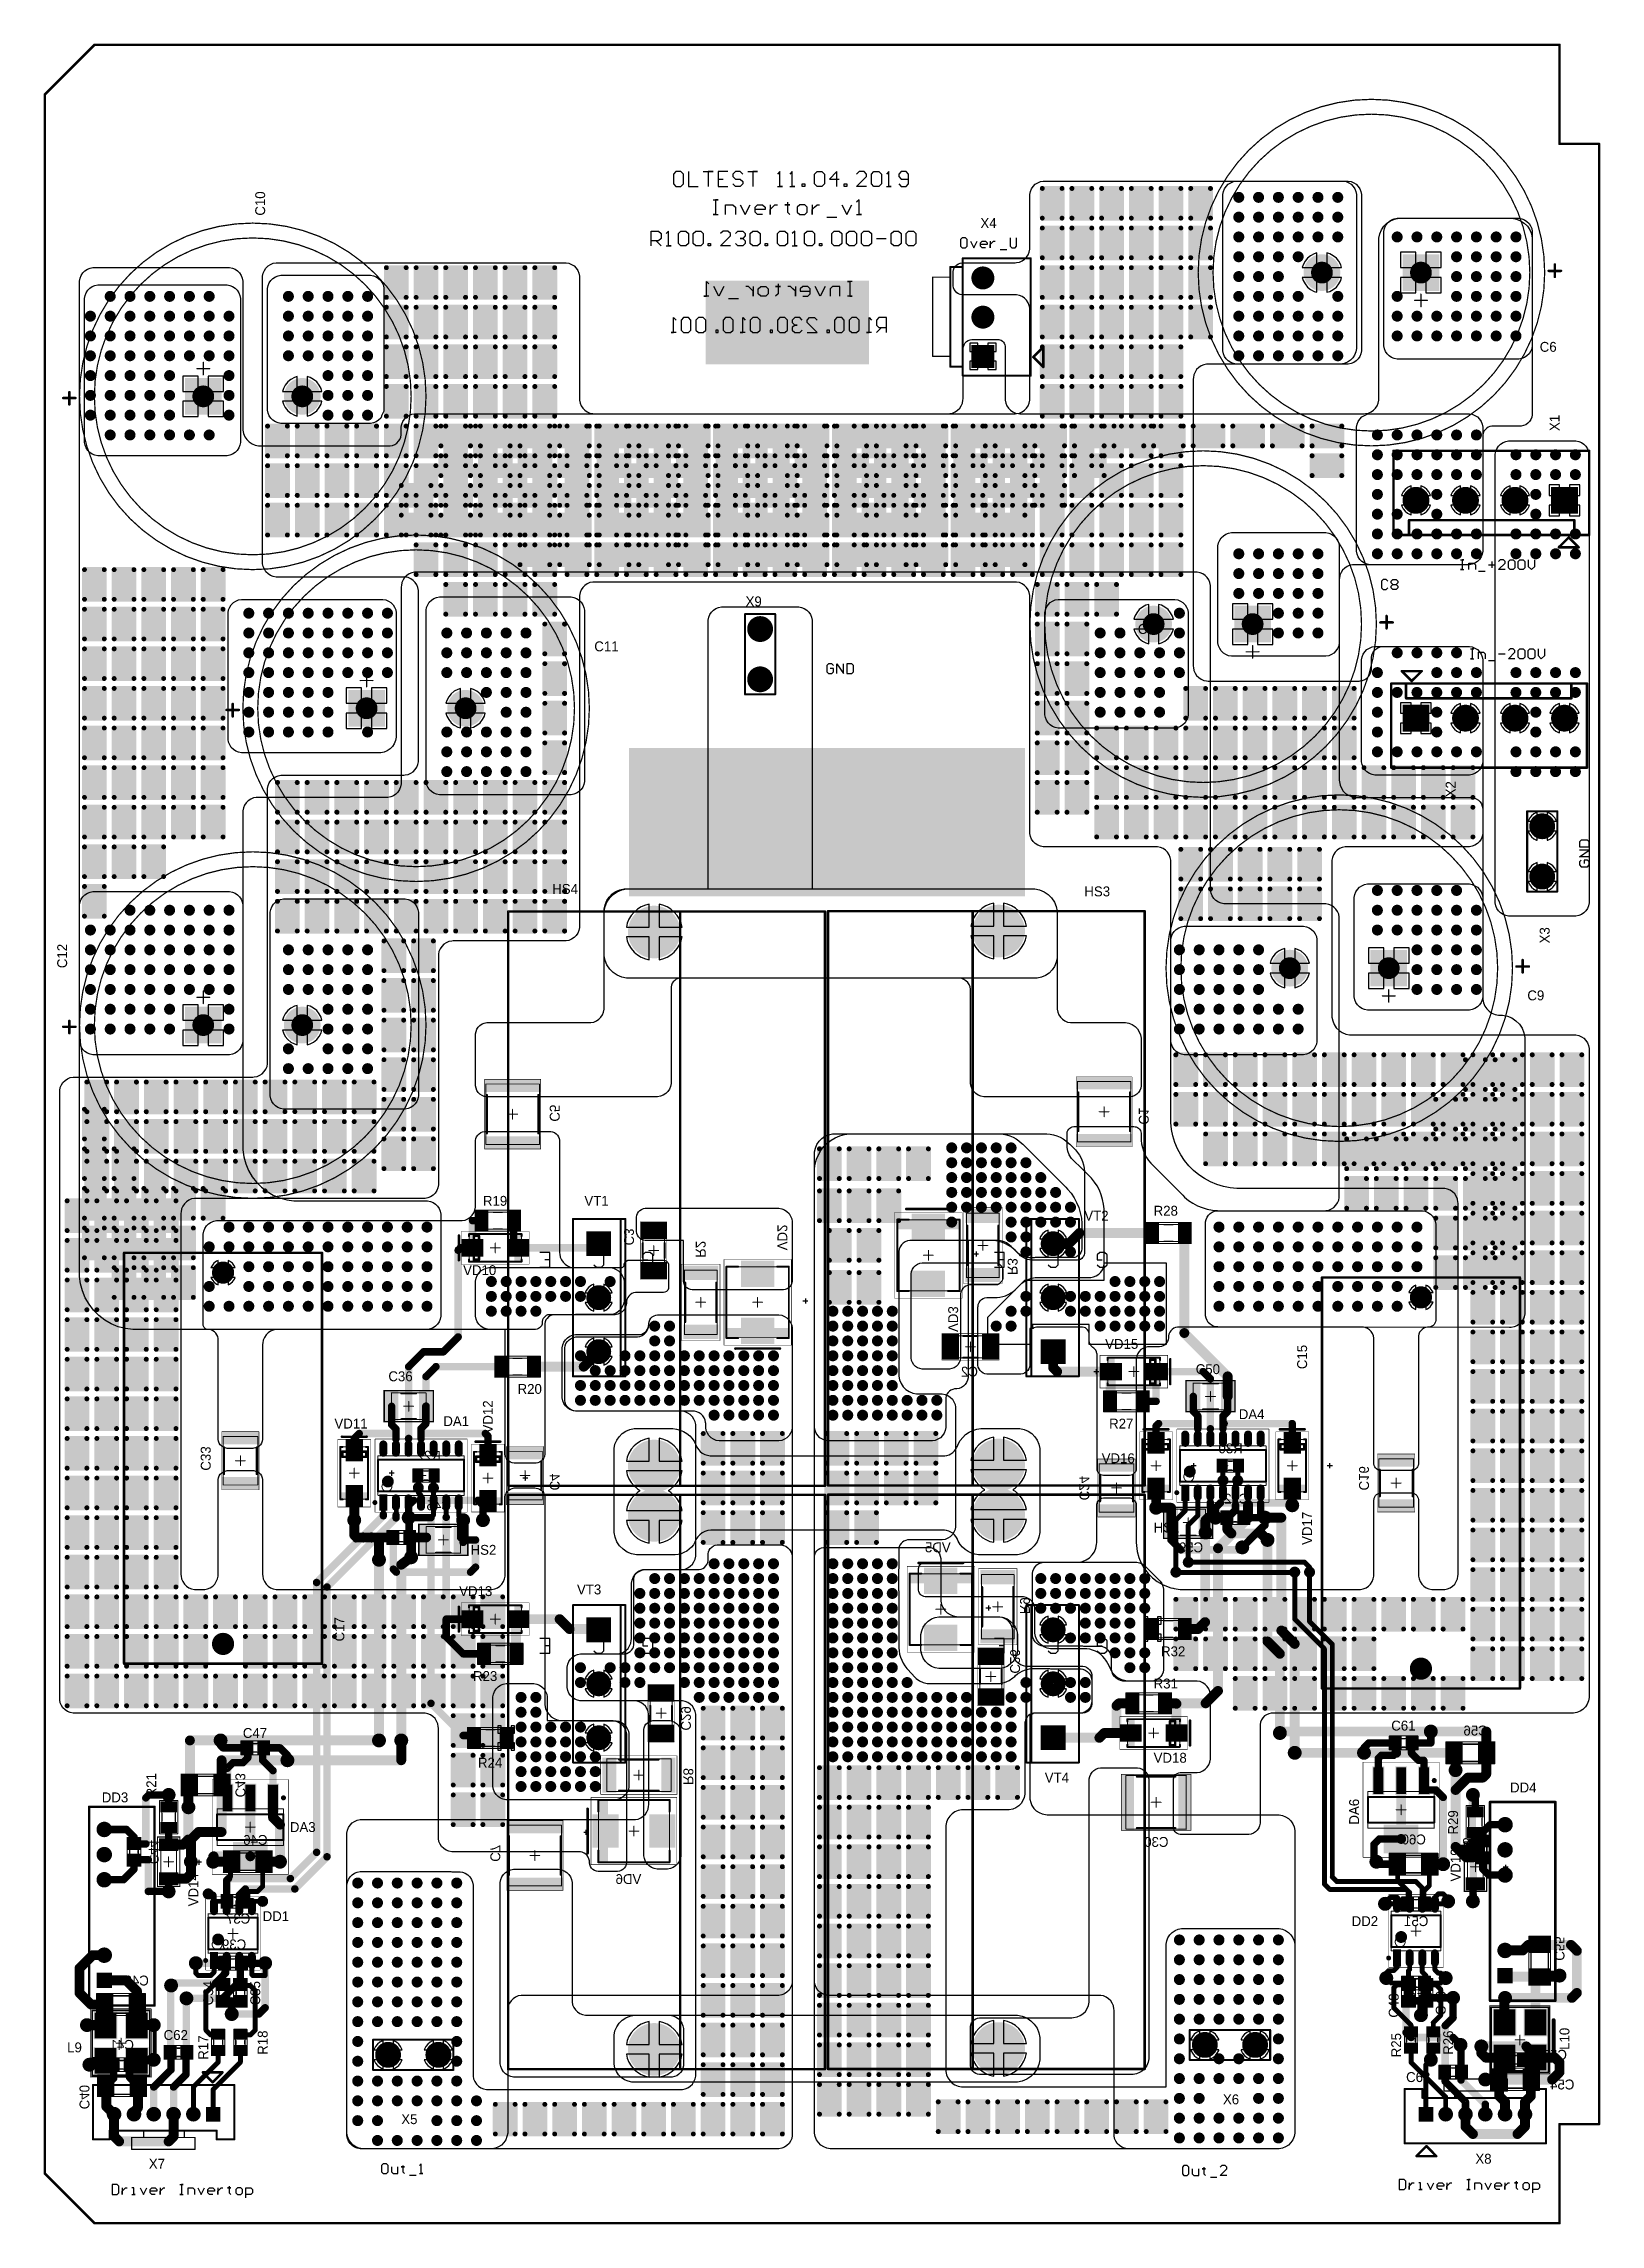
# Model space of a CAD drawing. Header units: millimetres. Extents: x 25 to 183, y 185 to 406.
import ezdxf

# ---------------------------------------------------------------- set-up
doc = ezdxf.new("R2010")
doc.units = ezdxf.units.MM
for name, color, linetype in [('BottomLayer', 5, 'Continuous'), ('BottomOverlay', 54, 'Continuous'), ('BottomPaste', 16, 'Continuous'), ('BottomSolder', 6, 'Continuous'), ('Mechanical1', 6, 'Continuous'), ('Mechanical13', 56, 'Continuous'), ('Mechanical15', 56, 'Continuous'), ('MultiLayer', 9, 'Continuous'), ('PadHoleLayer', 156, 'Continuous'), ('TopLayer', 1, 'Continuous'), ('TopOverlay', 2, 'Continuous'), ('TopPaste', 8, 'Continuous'), ('TopSolder', 216, 'Continuous'), ('ViaHoleLayer', 16, 'Continuous')]:
    doc.layers.add(name, color=color, linetype=linetype)

msp = doc.modelspace()

# ---------------------------------------------------------------- texts
at = {"layer": 'BottomOverlay', "text_generation_flag": 2}
for s, p in [('C5', (76.4, 296.65)), ('C1', (135.9, 296.35)), ('C3', (83.9, 284.15)), ('R2', (91.15, 282.9)), ('VD2', (99.4, 283.65)), ('R3', (122.65, 281.15)), ('VD3', (116.65, 275.4)), ('C33', (41.15, 261.4)), ('C4', (76.4, 259.4)), ('C24', (129.9, 258.4)), ('C16', (158.15, 259.4)), ('R9', (123.9, 246.9)), ('C26', (122.9, 240.9)), ('C29', (89.65, 235.15)), ('R8', (89.9, 229.65)), ('C43', (44.65, 228.4)), ('C44', (35.9, 221.65)), ('C7', (70.4, 221.9)), ('C58', (168.65, 221.9)), ('C55', (177.9, 211.9)), ('C40', (28.9, 196.9))]:
    msp.add_text(s, height=1, rotation=270, dxfattribs=at).set_placement(p)
for s, p in [('C2', (119.65, 270.9)), ('R22', (65.4, 262.4)), ('R30', (146.4, 263.15)), ('C45', (66.4, 257.4)), ('C52', (146.99, 258.06)), ('C38', (58.9, 254.15)), ('VD5', (116.9, 253.15)), ('C59', (142.4, 253.15)), ('C56', (171.15, 234.65)), ('C60', (164.9, 223.65)), ('C46', (47.9, 223.6)), ('C30', (138.9, 223.4)), ('VD6', (85.65, 219.65)), ('C37', (46.15, 215.65)), ('C51', (165.15, 215.4)), ('C39', (45.74, 213.05)), ('C42', (35.9, 209.4)), ('C53', (165.65, 207.65)), ('C41', (34.4, 202.9)), ('C57', (179.15, 201.9)), ('C54', (179.9, 198.9))]:
    msp.add_text(s, height=1, dxfattribs=at).set_placement(p)
at = {"layer": 'TopOverlay'}
for s, p in [('C10', (47.65, 388.15)), ('X1', (178.4, 366.4)), ('X2', (167.9, 329.4)), ('X3', (177.4, 314.65)), ('C12', (27.65, 312.15)), ('C15', (152.9, 271.65)), ('VD12', (70.65, 265.15)), ('VD17', (153.4, 253.9)), ('C17', (55.65, 244.15)), ('R21', (36.65, 228.4)), ('DA6', (158.15, 225.65)), ('R29', (168.15, 224.65)), ('VD19', (168.4, 219.9)), ('VD14', (40.9, 217.4)), ('C34', (42.4, 207.4)), ('C35', (47.15, 207.4)), ('C48', (162.15, 206.15)), ('C49', (166.9, 206.4)), ('L10', (179.4, 202.9)), ('R17', (41.9, 201.9)), ('R18', (47.9, 202.4)), ('R25', (162.4, 202.15)), ('R26', (167.65, 202.4))]:
    msp.add_text(s, height=1, rotation=90, dxfattribs=at).set_placement(p)
for s, p in [('X4', (119.9, 386.9)), ('C6', (176.4, 374.4)), ('X9', (96.18, 348.69)), ('C8', (135.8, 345.9)), ('C11', (80.9, 344.15)), ('HS4', (76.65, 319.65)), ('HS3', (130.4, 319.4)), ('C9', (175.15, 308.9)), ('R19', (69.65, 288.15)), ('VT1', (79.9, 288.15)), ('VT2', (130.4, 286.65)), ('R28', (137.4, 287.15)), ('VD10', (67.65, 281.15)), ('VD15', (132.5, 273.7)), ('C36', (60.1, 270.43)), ('C50', (141.65, 271.15)), ('R20', (73.15, 269.15)), ('VD11', (54.65, 265.65)), ('DA1', (65.65, 265.9)), ('R27', (132.9, 265.65)), ('DA4', (146, 266.6)), ('VD16', (132.15, 262.15)), ('HS1', (137.4, 255.15)), ('HS2', (68.4, 252.9)), ('VD13', (67.25, 248.73)), ('VT3', (79.15, 248.9)), ('R32', (138.15, 242.65)), ('R23', (68.65, 240.15)), ('R31', (137.4, 239.4)), ('C61', (161.4, 235.15)), ('C47', (45.4, 234.4)), ('R24', (69.15, 231.4)), ('VD18', (137.4, 231.9)), ('VT4', (126.4, 229.9)), ('DD4', (173.4, 228.9)), ('DD3', (31.15, 227.9)), ('DA3', (50.15, 224.9)), ('DD1', (47.4, 215.9)), ('DD2', (157.4, 215.4)), ('C62', (37.4, 203.9)), ('L9', (27.65, 202.65)), ('C63', (162.9, 199.65)), ('X6', (144.4, 197.4)), ('X5', (61.4, 195.4)), ('X7', (35.9, 190.9)), ('X8', (169.9, 191.4))]:
    msp.add_text(s, height=1, dxfattribs=at).set_placement(p)

# ---------------------------------------------------------------- blocks, each defined once
blk = doc.blocks.new('63849_1_INSULATOR_154719_1__1843')
at = {"layer": 'BottomLayer', "const_width": 1.21}
for points in [[(-0.6, 0, 1), (0.6, 0, 1)], [(4.48, 0, 1), (5.68, 0, 1)]]:
    blk.add_lwpolyline(points, format="xyb", close=True, dxfattribs=at)
at = {"layer": 'BottomSolder', "const_width": 1.31}
for points in [[(-0.65, 0, 1), (0.65, 0, 1)], [(4.43, 0, 1), (5.73, 0, 1)]]:
    blk.add_lwpolyline(points, format="xyb", close=True, dxfattribs=at)
at = {"layer": 'MultiLayer', "const_width": 1.21}
for points in [[(-0.6, 0, 1), (0.6, 0, 1)], [(4.48, 0, 1), (5.68, 0, 1)]]:
    blk.add_lwpolyline(points, format="xyb", close=True, dxfattribs=at)
at = {"layer": 'PadHoleLayer', "const_width": 0.75}
for points in [[(-0.38, 0, 1), (0.38, 0, 1)], [(4.7, 0, 1), (5.46, 0, 1)]]:
    blk.add_lwpolyline(points, format="xyb", close=True, dxfattribs=at)
at = {"layer": 'TopLayer', "const_width": 1.21}
for points in [[(-0.6, 0, 1), (0.6, 0, 1)], [(4.48, 0, 1), (5.68, 0, 1)]]:
    blk.add_lwpolyline(points, format="xyb", close=True, dxfattribs=at)
at = {"layer": 'TopOverlay', "const_width": 0.203}
for points in [[(-1.52, 1.52), (-1.52, -1.52)], [(6.6, 1.52), (-1.52, 1.52)], [(6.6, 1.52), (6.6, -1.52)], [(6.6, -1.52), (-1.52, -1.52)]]:
    blk.add_lwpolyline(points, dxfattribs=at)
at = {"layer": 'TopOverlay', "const_width": 0.102}
for points in [[(-1.57, 1.52, 1), (-1.47, 1.52, 1)], [(-1.57, 1.52, 1), (-1.47, 1.52, 1)], [(6.55, 1.52, 1), (6.65, 1.52, 1)], [(6.55, 1.52, 1), (6.65, 1.52, 1)], [(-1.57, -1.52, 1), (-1.47, -1.52, 1)], [(-1.57, -1.52, 1), (-1.47, -1.52, 1)], [(6.55, -1.52, 1), (6.65, -1.52, 1)], [(6.55, -1.52, 1), (6.65, -1.52, 1)]]:
    blk.add_lwpolyline(points, format="xyb", close=True, dxfattribs=at)
at = {"layer": 'TopSolder', "const_width": 1.31}
for points in [[(-0.65, 0, 1), (0.65, 0, 1)], [(4.43, 0, 1), (5.73, 0, 1)]]:
    blk.add_lwpolyline(points, format="xyb", close=True, dxfattribs=at)
blk = doc.blocks.new('63849_1_INSULATOR_154719_1__1844')
at = {"layer": 'BottomLayer', "const_width": 1.21}
for points in [[(-0.6, 0, 1), (0.6, 0, 1)], [(4.48, 0, 1), (5.68, 0, 1)]]:
    blk.add_lwpolyline(points, format="xyb", close=True, dxfattribs=at)
at = {"layer": 'BottomSolder', "const_width": 1.31}
for points in [[(-0.65, 0, 1), (0.65, 0, 1)], [(4.43, 0, 1), (5.73, 0, 1)]]:
    blk.add_lwpolyline(points, format="xyb", close=True, dxfattribs=at)
at = {"layer": 'MultiLayer', "const_width": 1.21}
for points in [[(-0.6, 0, 1), (0.6, 0, 1)], [(4.48, 0, 1), (5.68, 0, 1)]]:
    blk.add_lwpolyline(points, format="xyb", close=True, dxfattribs=at)
at = {"layer": 'PadHoleLayer', "const_width": 0.75}
for points in [[(-0.38, 0, 1), (0.38, 0, 1)], [(4.7, 0, 1), (5.46, 0, 1)]]:
    blk.add_lwpolyline(points, format="xyb", close=True, dxfattribs=at)
at = {"layer": 'TopLayer', "const_width": 1.21}
for points in [[(-0.6, 0, 1), (0.6, 0, 1)], [(4.48, 0, 1), (5.68, 0, 1)]]:
    blk.add_lwpolyline(points, format="xyb", close=True, dxfattribs=at)
at = {"layer": 'TopOverlay', "const_width": 0.203}
for points in [[(-1.52, 1.52), (-1.52, -1.52)], [(-1.52, 1.52), (6.6, 1.52)], [(6.6, 1.52), (6.6, -1.52)], [(-1.52, -1.52), (6.6, -1.52)]]:
    blk.add_lwpolyline(points, dxfattribs=at)
at = {"layer": 'TopOverlay', "const_width": 0.102}
for points in [[(-1.57, 1.52, 1), (-1.47, 1.52, 1)], [(-1.57, 1.52, 1), (-1.47, 1.52, 1)], [(6.55, 1.52, 1), (6.65, 1.52, 1)], [(6.55, 1.52, 1), (6.65, 1.52, 1)], [(-1.57, -1.52, 1), (-1.47, -1.52, 1)], [(-1.57, -1.52, 1), (-1.47, -1.52, 1)], [(6.55, -1.52, 1), (6.65, -1.52, 1)], [(6.55, -1.52, 1), (6.65, -1.52, 1)]]:
    blk.add_lwpolyline(points, format="xyb", close=True, dxfattribs=at)
at = {"layer": 'TopSolder', "const_width": 1.31}
for points in [[(-0.65, 0, 1), (0.65, 0, 1)], [(4.43, 0, 1), (5.73, 0, 1)]]:
    blk.add_lwpolyline(points, format="xyb", close=True, dxfattribs=at)
blk = doc.blocks.new('63849_1_INSULATOR_154719_1__1845')
at = {"layer": 'BottomLayer', "const_width": 1.21}
for points in [[(-0.6, 0, 1), (0.6, 0, 1)], [(4.48, 0, 1), (5.68, 0, 1)]]:
    blk.add_lwpolyline(points, format="xyb", close=True, dxfattribs=at)
at = {"layer": 'BottomSolder', "const_width": 1.31}
for points in [[(-0.65, 0, 1), (0.65, 0, 1)], [(4.43, 0, 1), (5.73, 0, 1)]]:
    blk.add_lwpolyline(points, format="xyb", close=True, dxfattribs=at)
at = {"layer": 'MultiLayer', "const_width": 1.21}
for points in [[(-0.6, 0, 1), (0.6, 0, 1)], [(4.48, 0, 1), (5.68, 0, 1)]]:
    blk.add_lwpolyline(points, format="xyb", close=True, dxfattribs=at)
at = {"layer": 'PadHoleLayer', "const_width": 0.75}
for points in [[(-0.38, 0, 1), (0.38, 0, 1)], [(4.7, 0, 1), (5.46, 0, 1)]]:
    blk.add_lwpolyline(points, format="xyb", close=True, dxfattribs=at)
at = {"layer": 'TopLayer', "const_width": 1.21}
for points in [[(-0.6, 0, 1), (0.6, 0, 1)], [(4.48, 0, 1), (5.68, 0, 1)]]:
    blk.add_lwpolyline(points, format="xyb", close=True, dxfattribs=at)
at = {"layer": 'TopOverlay', "const_width": 0.203}
for points in [[(-1.52, 1.52), (-1.52, -1.52)], [(6.6, 1.52), (-1.52, 1.52)], [(6.6, 1.52), (6.6, -1.52)], [(6.6, -1.52), (-1.52, -1.52)]]:
    blk.add_lwpolyline(points, dxfattribs=at)
at = {"layer": 'TopOverlay', "const_width": 0.102}
for points in [[(-1.57, 1.52, 1), (-1.47, 1.52, 1)], [(-1.57, 1.52, 1), (-1.47, 1.52, 1)], [(6.55, 1.52, 1), (6.65, 1.52, 1)], [(6.55, 1.52, 1), (6.65, 1.52, 1)], [(-1.57, -1.52, 1), (-1.47, -1.52, 1)], [(-1.57, -1.52, 1), (-1.47, -1.52, 1)], [(6.55, -1.52, 1), (6.65, -1.52, 1)], [(6.55, -1.52, 1), (6.65, -1.52, 1)]]:
    blk.add_lwpolyline(points, format="xyb", close=True, dxfattribs=at)
at = {"layer": 'TopSolder', "const_width": 1.31}
for points in [[(-0.65, 0, 1), (0.65, 0, 1)], [(4.43, 0, 1), (5.73, 0, 1)]]:
    blk.add_lwpolyline(points, format="xyb", close=True, dxfattribs=at)
blk = doc.blocks.new('B3P_VH_1846')
at = {"layer": 'BottomLayer', "const_width": 1.03}
for points in [[(-0.51, 0, 1), (0.51, 0, 1)], [(3.45, 0, 1), (4.47, 0, 1)], [(7.41, 0, 1), (8.43, 0, 1)]]:
    blk.add_lwpolyline(points, format="xyb", close=True, dxfattribs=at)
at = {"layer": 'BottomSolder', "const_width": 1.16}
for points in [[(-0.58, 0, 1), (0.58, 0, 1)], [(3.38, 0, 1), (4.54, 0, 1)], [(7.34, 0, 1), (8.5, 0, 1)]]:
    blk.add_lwpolyline(points, format="xyb", close=True, dxfattribs=at)
at = {"layer": 'PadHoleLayer', "const_width": 0.75}
for points in [[(-0.38, 0, 1), (0.38, 0, 1)], [(3.58, 0, 1), (4.33, 0, 1)], [(7.54, 0, 1), (8.29, 0, 1)]]:
    blk.add_lwpolyline(points, format="xyb", close=True, dxfattribs=at)
at = {"layer": 'TopLayer', "const_width": 1.03}
for points in [[(3.45, 0, 1), (4.47, 0, 1)], [(7.41, 0, 1), (8.43, 0, 1)]]:
    blk.add_lwpolyline(points, format="xyb", close=True, dxfattribs=at)
at = {"layer": 'TopLayer'}
blk.add_solid([(-1.03, -1.03), (1.03, -1.03), (-1.03, 1.03), (1.03, 1.03)], dxfattribs=at)
at = {"layer": 'TopOverlay'}
for points, const_width in [([(0, 5.08), (0, 3.3)], 0.127), ([(0, 5.08), (8, 5.08)], 0.127), ([(8, 5.08), (8, 3.3)], 0.127), ([(-1.05, 3.3), (-1.05, 2.05)], 0.203), ([(-1.05, 3.3), (9.02, 3.3)], 0.203), ([(0, 3.3), (8, 3.3)], 0.127), ([(9.02, 3.3), (9.02, 2.05)], 0.203), ([(-1.95, 2.03), (9.91, 2.03)], 0.203), ([(-1.95, 2.03), (-1.95, -4.83)], 0.203), ([(-1.05, 2.05), (9.02, 2.05)], 0.203), ([(9.91, 2.03), (9.91, -4.83)], 0.203), ([(-1.95, -4.83), (9.91, -4.83)], 0.203), ([(-0.07, -5.1), (-1.07, -6.1)], 0.254), ([(-1.07, -6.1), (0.93, -6.1)], 0.254), ([(-0.07, -5.1), (0.93, -6.1)], 0.254)]:
    blk.add_lwpolyline(points, dxfattribs=dict(at, const_width=const_width))
for points, const_width in [([(-0.03, 5.08, 1), (0.03, 5.08, 1)], 0.0635), ([(-0.03, 5.08, 1), (0.03, 5.08, 1)], 0.0635), ([(7.97, 5.08, 1), (8.03, 5.08, 1)], 0.0635), ([(7.97, 5.08, 1), (8.03, 5.08, 1)], 0.0635), ([(-1.1, 3.3, 1), (-1, 3.3, 1)], 0.102), ([(-1.1, 3.3, 1), (-1, 3.3, 1)], 0.102), ([(-0.03, 3.3, 1), (0.03, 3.3, 1)], 0.0635), ([(-0.03, 3.3, 1), (0.03, 3.3, 1)], 0.0635), ([(7.97, 3.3, 1), (8.03, 3.3, 1)], 0.0635), ([(7.97, 3.3, 1), (8.03, 3.3, 1)], 0.0635), ([(8.97, 3.3, 1), (9.07, 3.3, 1)], 0.102), ([(8.97, 3.3, 1), (9.07, 3.3, 1)], 0.102), ([(-2, 2.03, 1), (-1.9, 2.03, 1)], 0.102), ([(-2, 2.03, 1), (-1.9, 2.03, 1)], 0.102), ([(-1.1, 2.05, 1), (-1, 2.05, 1)], 0.102), ([(-1.1, 2.05, 1), (-1, 2.05, 1)], 0.102), ([(8.97, 2.05, 1), (9.07, 2.05, 1)], 0.102), ([(8.97, 2.05, 1), (9.07, 2.05, 1)], 0.102), ([(9.86, 2.03, 1), (9.96, 2.03, 1)], 0.102), ([(9.86, 2.03, 1), (9.96, 2.03, 1)], 0.102), ([(-2, -4.83, 1), (-1.9, -4.83, 1)], 0.102), ([(-2, -4.83, 1), (-1.9, -4.83, 1)], 0.102), ([(-1.14, -6.1, 1), (-1.01, -6.1, 1)], 0.127), ([(-1.14, -6.1, 1), (-1.01, -6.1, 1)], 0.127), ([(-0.14, -5.1, 1), (-0.01, -5.1, 1)], 0.127), ([(-0.14, -5.1, 1), (-0.01, -5.1, 1)], 0.127), ([(0.86, -6.1, 1), (0.99, -6.1, 1)], 0.127), ([(0.86, -6.1, 1), (0.99, -6.1, 1)], 0.127), ([(9.86, -4.83, 1), (9.96, -4.83, 1)], 0.102), ([(9.86, -4.83, 1), (9.96, -4.83, 1)], 0.102)]:
    blk.add_lwpolyline(points, format="xyb", close=True, dxfattribs=dict(at, const_width=const_width))
at = {"layer": 'TopSolder', "const_width": 1.16}
for points in [[(3.38, 0, 1), (4.54, 0, 1)], [(7.34, 0, 1), (8.5, 0, 1)]]:
    blk.add_lwpolyline(points, format="xyb", close=True, dxfattribs=at)
at = {"layer": 'TopSolder'}
blk.add_solid([(-1.16, -1.16), (1.16, -1.16), (-1.16, 1.16), (1.16, 1.16)], dxfattribs=at)
blk = doc.blocks.new('B04P_NV_1847')
at = {"layer": 'BottomLayer', "const_width": 1.25}
for points in [[(4.38, 0, 1), (5.63, 0, 1)], [(9.38, 0, 1), (10.63, 0, 1)], [(14.38, 0, 1), (15.63, 0, 1)]]:
    blk.add_lwpolyline(points, format="xyb", close=True, dxfattribs=at)
at = {"layer": 'BottomLayer'}
blk.add_solid([(-1.25, -1.25), (1.25, -1.25), (-1.25, 1.25), (1.25, 1.25)], dxfattribs=at)
at = {"layer": 'BottomSolder', "const_width": 1.35}
for points in [[(4.32, 0, 1), (5.68, 0, 1)], [(9.32, 0, 1), (10.68, 0, 1)], [(14.32, 0, 1), (15.68, 0, 1)]]:
    blk.add_lwpolyline(points, format="xyb", close=True, dxfattribs=at)
at = {"layer": 'BottomSolder'}
blk.add_solid([(-1.35, -1.35), (1.35, -1.35), (-1.35, 1.35), (1.35, 1.35)], dxfattribs=at)
at = {"layer": 'MultiLayer', "const_width": 1.25}
for points in [[(4.38, 0, 1), (5.63, 0, 1)], [(9.38, 0, 1), (10.63, 0, 1)], [(14.38, 0, 1), (15.63, 0, 1)]]:
    blk.add_lwpolyline(points, format="xyb", close=True, dxfattribs=at)
at = {"layer": 'MultiLayer'}
blk.add_solid([(-1.25, -1.25), (1.25, -1.25), (-1.25, 1.25), (1.25, 1.25)], dxfattribs=at)
at = {"layer": 'PadHoleLayer', "const_width": 0.9}
for points in [[(-0.45, 0, 1), (0.45, 0, 1)], [(4.55, 0, 1), (5.45, 0, 1)], [(9.55, 0, 1), (10.45, 0, 1)], [(14.55, 0, 1), (15.45, 0, 1)]]:
    blk.add_lwpolyline(points, format="xyb", close=True, dxfattribs=at)
at = {"layer": 'TopLayer', "const_width": 1.25}
for points in [[(4.38, 0, 1), (5.63, 0, 1)], [(9.38, 0, 1), (10.63, 0, 1)], [(14.38, 0, 1), (15.63, 0, 1)]]:
    blk.add_lwpolyline(points, format="xyb", close=True, dxfattribs=at)
at = {"layer": 'TopLayer'}
blk.add_solid([(-1.25, -1.25), (1.25, -1.25), (-1.25, 1.25), (1.25, 1.25)], dxfattribs=at)
at = {"layer": 'TopOverlay', "const_width": 0.254}
for points in [[(-1.43, 4.75), (0.58, 4.75)], [(-1.43, 4.75), (-0.43, 3.75)], [(-0.43, 3.75), (0.58, 4.75)], [(-2.5, -5), (-2.5, 3.5)], [(-2.5, 3.5), (17.27, 3.5)], [(-1, 2), (-1, 3.5)], [(15.7, 2), (15.7, 3.5)], [(17.27, -5), (17.27, 3.5)], [(-1, 2), (15.7, 2)], [(-2.5, -5), (17.27, -5)]]:
    blk.add_lwpolyline(points, dxfattribs=at)
at = {"layer": 'TopOverlay', "const_width": 0.127}
for points in [[(-1.49, 4.75, 1), (-1.36, 4.75, 1)], [(-1.49, 4.75, 1), (-1.36, 4.75, 1)], [(0.51, 4.75, 1), (0.64, 4.75, 1)], [(0.51, 4.75, 1), (0.64, 4.75, 1)], [(-2.56, 3.5, 1), (-2.44, 3.5, 1)], [(-2.56, 3.5, 1), (-2.44, 3.5, 1)], [(-1.06, 3.5, 1), (-0.94, 3.5, 1)], [(-0.49, 3.75, 1), (-0.36, 3.75, 1)], [(-0.49, 3.75, 1), (-0.36, 3.75, 1)], [(15.64, 3.5, 1), (15.76, 3.5, 1)], [(17.21, 3.5, 1), (17.34, 3.5, 1)], [(17.21, 3.5, 1), (17.34, 3.5, 1)], [(-1.06, 2, 1), (-0.94, 2, 1)], [(-1.06, 2, 1), (-0.94, 2, 1)], [(15.64, 2, 1), (15.76, 2, 1)], [(15.64, 2, 1), (15.76, 2, 1)], [(-2.56, -5, 1), (-2.44, -5, 1)], [(-2.56, -5, 1), (-2.44, -5, 1)], [(17.21, -5, 1), (17.34, -5, 1)], [(17.21, -5, 1), (17.34, -5, 1)]]:
    blk.add_lwpolyline(points, format="xyb", close=True, dxfattribs=at)
at = {"layer": 'TopSolder', "const_width": 1.35}
for points in [[(4.32, 0, 1), (5.68, 0, 1)], [(9.32, 0, 1), (10.68, 0, 1)], [(14.32, 0, 1), (15.68, 0, 1)]]:
    blk.add_lwpolyline(points, format="xyb", close=True, dxfattribs=at)
at = {"layer": 'TopSolder'}
blk.add_solid([(-1.35, -1.35), (1.35, -1.35), (-1.35, 1.35), (1.35, 1.35)], dxfattribs=at)
blk = doc.blocks.new('63849_1_INSULATOR_154719_1__1848')
at = {"layer": 'BottomLayer', "const_width": 1.21}
for points in [[(-0.6, 0, 1), (0.6, 0, 1)], [(4.48, 0, 1), (5.68, 0, 1)]]:
    blk.add_lwpolyline(points, format="xyb", close=True, dxfattribs=at)
at = {"layer": 'BottomSolder', "const_width": 1.31}
for points in [[(-0.65, 0, 1), (0.65, 0, 1)], [(4.43, 0, 1), (5.73, 0, 1)]]:
    blk.add_lwpolyline(points, format="xyb", close=True, dxfattribs=at)
at = {"layer": 'MultiLayer', "const_width": 1.21}
for points in [[(-0.6, 0, 1), (0.6, 0, 1)], [(4.48, 0, 1), (5.68, 0, 1)]]:
    blk.add_lwpolyline(points, format="xyb", close=True, dxfattribs=at)
at = {"layer": 'PadHoleLayer', "const_width": 0.75}
for points in [[(-0.38, 0, 1), (0.38, 0, 1)], [(4.7, 0, 1), (5.46, 0, 1)]]:
    blk.add_lwpolyline(points, format="xyb", close=True, dxfattribs=at)
at = {"layer": 'TopLayer', "const_width": 1.21}
for points in [[(-0.6, 0, 1), (0.6, 0, 1)], [(4.48, 0, 1), (5.68, 0, 1)]]:
    blk.add_lwpolyline(points, format="xyb", close=True, dxfattribs=at)
at = {"layer": 'TopOverlay', "const_width": 0.203}
for points in [[(-1.52, -1.52), (-1.52, 1.52)], [(6.6, 1.52), (-1.52, 1.52)], [(6.6, -1.52), (6.6, 1.52)], [(6.6, -1.52), (-1.52, -1.52)]]:
    blk.add_lwpolyline(points, dxfattribs=at)
at = {"layer": 'TopOverlay', "const_width": 0.102}
for points in [[(-1.57, 1.52, 1), (-1.47, 1.52, 1)], [(-1.57, 1.52, 1), (-1.47, 1.52, 1)], [(6.55, 1.52, 1), (6.65, 1.52, 1)], [(6.55, 1.52, 1), (6.65, 1.52, 1)], [(-1.57, -1.52, 1), (-1.47, -1.52, 1)], [(-1.57, -1.52, 1), (-1.47, -1.52, 1)], [(6.55, -1.52, 1), (6.65, -1.52, 1)], [(6.55, -1.52, 1), (6.65, -1.52, 1)]]:
    blk.add_lwpolyline(points, format="xyb", close=True, dxfattribs=at)
at = {"layer": 'TopSolder', "const_width": 1.31}
for points in [[(-0.65, 0, 1), (0.65, 0, 1)], [(4.43, 0, 1), (5.73, 0, 1)]]:
    blk.add_lwpolyline(points, format="xyb", close=True, dxfattribs=at)
blk = doc.blocks.new('B04P_NV_1849')
at = {"layer": 'BottomLayer', "const_width": 1.25}
for points in [[(4.38, 0, 1), (5.63, 0, 1)], [(9.38, 0, 1), (10.63, 0, 1)], [(14.38, 0, 1), (15.63, 0, 1)]]:
    blk.add_lwpolyline(points, format="xyb", close=True, dxfattribs=at)
at = {"layer": 'BottomLayer'}
blk.add_solid([(-1.25, -1.25), (1.25, -1.25), (-1.25, 1.25), (1.25, 1.25)], dxfattribs=at)
at = {"layer": 'BottomSolder', "const_width": 1.35}
for points in [[(4.32, 0, 1), (5.68, 0, 1)], [(9.32, 0, 1), (10.68, 0, 1)], [(14.32, 0, 1), (15.68, 0, 1)]]:
    blk.add_lwpolyline(points, format="xyb", close=True, dxfattribs=at)
at = {"layer": 'BottomSolder'}
blk.add_solid([(-1.35, -1.35), (1.35, -1.35), (-1.35, 1.35), (1.35, 1.35)], dxfattribs=at)
at = {"layer": 'MultiLayer', "const_width": 1.25}
for points in [[(4.38, 0, 1), (5.63, 0, 1)], [(9.38, 0, 1), (10.63, 0, 1)], [(14.38, 0, 1), (15.63, 0, 1)]]:
    blk.add_lwpolyline(points, format="xyb", close=True, dxfattribs=at)
at = {"layer": 'MultiLayer'}
blk.add_solid([(-1.25, -1.25), (1.25, -1.25), (-1.25, 1.25), (1.25, 1.25)], dxfattribs=at)
at = {"layer": 'PadHoleLayer', "const_width": 0.9}
for points in [[(-0.45, 0, 1), (0.45, 0, 1)], [(4.55, 0, 1), (5.45, 0, 1)], [(9.55, 0, 1), (10.45, 0, 1)], [(14.55, 0, 1), (15.45, 0, 1)]]:
    blk.add_lwpolyline(points, format="xyb", close=True, dxfattribs=at)
at = {"layer": 'TopLayer', "const_width": 1.25}
for points in [[(4.38, 0, 1), (5.63, 0, 1)], [(9.38, 0, 1), (10.63, 0, 1)], [(14.38, 0, 1), (15.63, 0, 1)]]:
    blk.add_lwpolyline(points, format="xyb", close=True, dxfattribs=at)
at = {"layer": 'TopLayer'}
blk.add_solid([(-1.25, -1.25), (1.25, -1.25), (-1.25, 1.25), (1.25, 1.25)], dxfattribs=at)
at = {"layer": 'TopOverlay', "const_width": 0.254}
for points in [[(0.58, 4.75), (-1.43, 4.75)], [(-0.43, 3.75), (-1.43, 4.75)], [(0.58, 4.75), (-0.43, 3.75)], [(-2.5, 3.5), (-2.5, -5)], [(17.27, 3.5), (-2.5, 3.5)], [(-1, 3.5), (-1, 2)], [(15.7, 3.5), (15.7, 2)], [(17.27, 3.5), (17.27, -5)], [(15.7, 2), (-1, 2)], [(17.27, -5), (-2.5, -5)]]:
    blk.add_lwpolyline(points, dxfattribs=at)
at = {"layer": 'TopOverlay', "const_width": 0.127}
for points in [[(-1.49, 4.75, 1), (-1.36, 4.75, 1)], [(-1.49, 4.75, 1), (-1.36, 4.75, 1)], [(0.51, 4.75, 1), (0.64, 4.75, 1)], [(0.51, 4.75, 1), (0.64, 4.75, 1)], [(-2.56, 3.5, 1), (-2.44, 3.5, 1)], [(-2.56, 3.5, 1), (-2.44, 3.5, 1)], [(-1.06, 3.5, 1), (-0.94, 3.5, 1)], [(-0.49, 3.75, 1), (-0.36, 3.75, 1)], [(-0.49, 3.75, 1), (-0.36, 3.75, 1)], [(15.64, 3.5, 1), (15.76, 3.5, 1)], [(17.21, 3.5, 1), (17.34, 3.5, 1)], [(17.21, 3.5, 1), (17.34, 3.5, 1)], [(-1.06, 2, 1), (-0.94, 2, 1)], [(-1.06, 2, 1), (-0.94, 2, 1)], [(15.64, 2, 1), (15.76, 2, 1)], [(15.64, 2, 1), (15.76, 2, 1)], [(-2.56, -5, 1), (-2.44, -5, 1)], [(-2.56, -5, 1), (-2.44, -5, 1)], [(17.21, -5, 1), (17.34, -5, 1)], [(17.21, -5, 1), (17.34, -5, 1)]]:
    blk.add_lwpolyline(points, format="xyb", close=True, dxfattribs=at)
at = {"layer": 'TopSolder', "const_width": 1.35}
for points in [[(4.32, 0, 1), (5.68, 0, 1)], [(9.32, 0, 1), (10.68, 0, 1)], [(14.32, 0, 1), (15.68, 0, 1)]]:
    blk.add_lwpolyline(points, format="xyb", close=True, dxfattribs=at)
at = {"layer": 'TopSolder'}
blk.add_solid([(-1.35, -1.35), (1.35, -1.35), (-1.35, 1.35), (1.35, 1.35)], dxfattribs=at)
blk = doc.blocks.new('TO_247AC_3PINS_1850')
at = {"layer": 'BottomLayer', "const_width": 1.15}
for points in [[(-0.57, 0, 1), (0.57, 0, 1)], [(4.88, 0, 1), (6.02, 0, 1)]]:
    blk.add_lwpolyline(points, format="xyb", close=True, dxfattribs=at)
at = {"layer": 'BottomLayer'}
blk.add_solid([(-6.6, -1.15), (-4.3, -1.15), (-6.6, 1.15), (-4.3, 1.15)], dxfattribs=at)
at = {"layer": 'BottomSolder', "const_width": 1.25}
for points in [[(-0.63, 0, 1), (0.63, 0, 1)], [(4.82, 0, 1), (6.08, 0, 1)]]:
    blk.add_lwpolyline(points, format="xyb", close=True, dxfattribs=at)
at = {"layer": 'BottomSolder'}
blk.add_solid([(-6.7, -1.25), (-4.2, -1.25), (-6.7, 1.25), (-4.2, 1.25)], dxfattribs=at)
at = {"layer": 'MultiLayer', "const_width": 1.15}
for points in [[(-0.57, 0, 1), (0.57, 0, 1)], [(4.88, 0, 1), (6.02, 0, 1)]]:
    blk.add_lwpolyline(points, format="xyb", close=True, dxfattribs=at)
at = {"layer": 'MultiLayer'}
blk.add_solid([(-6.6, -1.15), (-4.3, -1.15), (-6.6, 1.15), (-4.3, 1.15)], dxfattribs=at)
at = {"layer": 'PadHoleLayer', "const_width": 0.75}
for points in [[(-5.83, 0, 1), (-5.08, 0, 1)], [(-0.38, 0, 1), (0.38, 0, 1)], [(5.08, 0, 1), (5.83, 0, 1)]]:
    blk.add_lwpolyline(points, format="xyb", close=True, dxfattribs=at)
at = {"layer": 'TopLayer', "const_width": 1.15}
for points in [[(-0.57, 0, 1), (0.57, 0, 1)], [(4.88, 0, 1), (6.02, 0, 1)]]:
    blk.add_lwpolyline(points, format="xyb", close=True, dxfattribs=at)
at = {"layer": 'TopLayer'}
blk.add_solid([(-6.6, -1.15), (-4.3, -1.15), (-6.6, 1.15), (-4.3, 1.15)], dxfattribs=at)
at = {"layer": 'TopOverlay'}
for p, q in [((3.08, 5.94), (3.08, 4.94)), ((3.08, 4.94), (4.57, 4.94)), ((3.83, 4.94), (3.83, 5.44)), ((4.57, 4.94), (4.57, 5.94)), ((3.33, 0.49), (3.08, 0.24)), ((3.08, 0.24), (3.08, -0.26)), ((4.57, 0.24), (4.33, 0.49)), ((4.57, -0.26), (4.57, 0.24)), ((3.08, -0.26), (3.33, -0.51)), ((3.33, -0.51), (4.33, -0.51)), ((4.33, -0.51), (4.57, -0.26)), ((3.33, -4.45), (3.08, -4.7)), ((3.08, -4.7), (3.08, -5.2)), ((3.08, -5.2), (3.33, -5.45)), ((3.33, -5.45), (4.33, -5.45)), ((4.33, -4.45), (3.83, -4.45)), ((3.83, -4.45), (3.83, -4.95)), ((4.57, -4.7), (4.33, -4.45)), ((4.33, -5.45), (4.57, -5.2)), ((4.57, -5.2), (4.57, -4.7))]:
    blk.add_line(p, q, dxfattribs=at)
at = {"layer": 'TopOverlay', "const_width": 0.2}
for points in [[(-7.95, 2.7), (-7.95, -2.6)], [(-7.95, 2.7), (7.95, 2.7)], [(-7.95, 2.2), (7.95, 2.2)], [(7.95, 2.7), (7.95, -2.6)], [(-7.95, -2.6), (7.95, -2.6)]]:
    blk.add_lwpolyline(points, dxfattribs=at)
at = {"layer": 'TopOverlay', "const_width": 0.1}
for points in [[(-8, 2.7, 1), (-7.9, 2.7, 1)], [(-8, 2.7, 1), (-7.9, 2.7, 1)], [(-8, 2.2, 1), (-7.9, 2.2, 1)], [(7.9, 2.7, 1), (8, 2.7, 1)], [(7.9, 2.7, 1), (8, 2.7, 1)], [(7.9, 2.2, 1), (8, 2.2, 1)], [(-8, -2.6, 1), (-7.9, -2.6, 1)], [(-8, -2.6, 1), (-7.9, -2.6, 1)], [(7.9, -2.6, 1), (8, -2.6, 1)], [(7.9, -2.6, 1), (8, -2.6, 1)]]:
    blk.add_lwpolyline(points, format="xyb", close=True, dxfattribs=at)
at = {"layer": 'TopSolder', "const_width": 1.25}
for points in [[(-0.63, 0, 1), (0.63, 0, 1)], [(4.82, 0, 1), (6.08, 0, 1)]]:
    blk.add_lwpolyline(points, format="xyb", close=True, dxfattribs=at)
at = {"layer": 'TopSolder'}
blk.add_solid([(-6.7, -1.25), (-4.2, -1.25), (-6.7, 1.25), (-4.2, 1.25)], dxfattribs=at)
blk = doc.blocks.new('TO_247AC_3PINS_1851')
at = {"layer": 'BottomLayer', "const_width": 1.15}
for points in [[(-0.57, 0, 1), (0.57, 0, 1)], [(4.88, 0, 1), (6.02, 0, 1)]]:
    blk.add_lwpolyline(points, format="xyb", close=True, dxfattribs=at)
at = {"layer": 'BottomLayer'}
blk.add_solid([(-6.6, -1.15), (-4.3, -1.15), (-6.6, 1.15), (-4.3, 1.15)], dxfattribs=at)
at = {"layer": 'BottomSolder', "const_width": 1.25}
for points in [[(-0.63, 0, 1), (0.63, 0, 1)], [(4.82, 0, 1), (6.08, 0, 1)]]:
    blk.add_lwpolyline(points, format="xyb", close=True, dxfattribs=at)
at = {"layer": 'BottomSolder'}
blk.add_solid([(-6.7, -1.25), (-4.2, -1.25), (-6.7, 1.25), (-4.2, 1.25)], dxfattribs=at)
at = {"layer": 'MultiLayer', "const_width": 1.15}
for points in [[(-0.57, 0, 1), (0.57, 0, 1)], [(4.88, 0, 1), (6.02, 0, 1)]]:
    blk.add_lwpolyline(points, format="xyb", close=True, dxfattribs=at)
at = {"layer": 'MultiLayer'}
blk.add_solid([(-6.6, -1.15), (-4.3, -1.15), (-6.6, 1.15), (-4.3, 1.15)], dxfattribs=at)
at = {"layer": 'PadHoleLayer', "const_width": 0.75}
for points in [[(-5.83, 0, 1), (-5.08, 0, 1)], [(-0.38, 0, 1), (0.38, 0, 1)], [(5.08, 0, 1), (5.83, 0, 1)]]:
    blk.add_lwpolyline(points, format="xyb", close=True, dxfattribs=at)
at = {"layer": 'TopLayer', "const_width": 1.15}
for points in [[(-0.57, 0, 1), (0.57, 0, 1)], [(4.88, 0, 1), (6.02, 0, 1)]]:
    blk.add_lwpolyline(points, format="xyb", close=True, dxfattribs=at)
at = {"layer": 'TopLayer'}
blk.add_solid([(-6.6, -1.15), (-4.3, -1.15), (-6.6, 1.15), (-4.3, 1.15)], dxfattribs=at)
at = {"layer": 'TopOverlay'}
for p, q in [((-4.33, 5.45), (-4.57, 5.2)), ((-4.57, 5.2), (-4.57, 4.7)), ((-4.57, 4.7), (-4.33, 4.45)), ((-3.33, 5.45), (-4.33, 5.45)), ((-4.33, 4.45), (-3.83, 4.45)), ((-3.83, 4.45), (-3.83, 4.95)), ((-3.08, 5.2), (-3.33, 5.45)), ((-3.33, 4.45), (-3.08, 4.7)), ((-3.08, 4.7), (-3.08, 5.2)), ((-4.33, 0.51), (-4.57, 0.26)), ((-4.57, 0.26), (-4.57, -0.24)), ((-3.33, 0.51), (-4.33, 0.51)), ((-3.08, 0.26), (-3.33, 0.51)), ((-3.08, -0.24), (-3.08, 0.26)), ((-4.57, -0.24), (-4.33, -0.49)), ((-3.33, -0.49), (-3.08, -0.24)), ((-3.08, -4.94), (-4.57, -4.94)), ((-4.57, -4.94), (-4.57, -5.94)), ((-3.83, -4.94), (-3.83, -5.44)), ((-3.08, -5.94), (-3.08, -4.94))]:
    blk.add_line(p, q, dxfattribs=at)
at = {"layer": 'TopOverlay', "const_width": 0.2}
for points in [[(-7.95, -2.6), (-7.95, 2.7)], [(7.95, 2.7), (-7.95, 2.7)], [(7.95, 2.2), (-7.95, 2.2)], [(7.95, -2.6), (7.95, 2.7)], [(7.95, -2.6), (-7.95, -2.6)]]:
    blk.add_lwpolyline(points, dxfattribs=at)
at = {"layer": 'TopOverlay', "const_width": 0.1}
for points in [[(-8, 2.7, 1), (-7.9, 2.7, 1)], [(-8, 2.7, 1), (-7.9, 2.7, 1)], [(-8, 2.2, 1), (-7.9, 2.2, 1)], [(7.9, 2.7, 1), (8, 2.7, 1)], [(7.9, 2.7, 1), (8, 2.7, 1)], [(7.9, 2.2, 1), (8, 2.2, 1)], [(-8, -2.6, 1), (-7.9, -2.6, 1)], [(-8, -2.6, 1), (-7.9, -2.6, 1)], [(7.9, -2.6, 1), (8, -2.6, 1)], [(7.9, -2.6, 1), (8, -2.6, 1)]]:
    blk.add_lwpolyline(points, format="xyb", close=True, dxfattribs=at)
at = {"layer": 'TopSolder', "const_width": 1.25}
for points in [[(-0.63, 0, 1), (0.63, 0, 1)], [(4.82, 0, 1), (6.08, 0, 1)]]:
    blk.add_lwpolyline(points, format="xyb", close=True, dxfattribs=at)
at = {"layer": 'TopSolder'}
blk.add_solid([(-6.7, -1.25), (-4.2, -1.25), (-6.7, 1.25), (-4.2, 1.25)], dxfattribs=at)
blk = doc.blocks.new('TO_247AC_3PINS_1852')
at = {"layer": 'BottomLayer', "const_width": 1.15}
for points in [[(-0.57, 0, 1), (0.57, 0, 1)], [(4.88, 0, 1), (6.02, 0, 1)]]:
    blk.add_lwpolyline(points, format="xyb", close=True, dxfattribs=at)
at = {"layer": 'BottomLayer'}
blk.add_solid([(-6.6, -1.15), (-4.3, -1.15), (-6.6, 1.15), (-4.3, 1.15)], dxfattribs=at)
at = {"layer": 'BottomSolder', "const_width": 1.25}
for points in [[(-0.63, 0, 1), (0.63, 0, 1)], [(4.82, 0, 1), (6.08, 0, 1)]]:
    blk.add_lwpolyline(points, format="xyb", close=True, dxfattribs=at)
at = {"layer": 'BottomSolder'}
blk.add_solid([(-6.7, -1.25), (-4.2, -1.25), (-6.7, 1.25), (-4.2, 1.25)], dxfattribs=at)
at = {"layer": 'MultiLayer', "const_width": 1.15}
for points in [[(-0.57, 0, 1), (0.57, 0, 1)], [(4.88, 0, 1), (6.02, 0, 1)]]:
    blk.add_lwpolyline(points, format="xyb", close=True, dxfattribs=at)
at = {"layer": 'MultiLayer'}
blk.add_solid([(-6.6, -1.15), (-4.3, -1.15), (-6.6, 1.15), (-4.3, 1.15)], dxfattribs=at)
at = {"layer": 'PadHoleLayer', "const_width": 0.75}
for points in [[(-5.83, 0, 1), (-5.08, 0, 1)], [(-0.38, 0, 1), (0.38, 0, 1)], [(5.08, 0, 1), (5.83, 0, 1)]]:
    blk.add_lwpolyline(points, format="xyb", close=True, dxfattribs=at)
at = {"layer": 'TopLayer', "const_width": 1.15}
for points in [[(-0.57, 0, 1), (0.57, 0, 1)], [(4.88, 0, 1), (6.02, 0, 1)]]:
    blk.add_lwpolyline(points, format="xyb", close=True, dxfattribs=at)
at = {"layer": 'TopLayer'}
blk.add_solid([(-6.6, -1.15), (-4.3, -1.15), (-6.6, 1.15), (-4.3, 1.15)], dxfattribs=at)
at = {"layer": 'TopOverlay'}
for p, q in [((-4.33, 5.45), (-4.57, 5.2)), ((-4.57, 5.2), (-4.57, 4.7)), ((-4.57, 4.7), (-4.33, 4.45)), ((-3.33, 5.45), (-4.33, 5.45)), ((-4.33, 4.45), (-3.83, 4.45)), ((-3.83, 4.45), (-3.83, 4.95)), ((-3.08, 5.2), (-3.33, 5.45)), ((-3.33, 4.45), (-3.08, 4.7)), ((-3.08, 4.7), (-3.08, 5.2)), ((-4.33, 0.51), (-4.57, 0.26)), ((-4.57, 0.26), (-4.57, -0.24)), ((-3.33, 0.51), (-4.33, 0.51)), ((-3.08, 0.26), (-3.33, 0.51)), ((-3.08, -0.24), (-3.08, 0.26)), ((-4.57, -0.24), (-4.33, -0.49)), ((-3.33, -0.49), (-3.08, -0.24)), ((-3.08, -4.94), (-4.57, -4.94)), ((-4.57, -4.94), (-4.57, -5.94)), ((-3.83, -4.94), (-3.83, -5.44)), ((-3.08, -5.94), (-3.08, -4.94))]:
    blk.add_line(p, q, dxfattribs=at)
at = {"layer": 'TopOverlay', "const_width": 0.2}
for points in [[(-7.95, -2.6), (-7.95, 2.7)], [(7.95, 2.7), (-7.95, 2.7)], [(7.95, 2.2), (-7.95, 2.2)], [(7.95, -2.6), (7.95, 2.7)], [(7.95, -2.6), (-7.95, -2.6)]]:
    blk.add_lwpolyline(points, dxfattribs=at)
at = {"layer": 'TopOverlay', "const_width": 0.1}
for points in [[(-8, 2.7, 1), (-7.9, 2.7, 1)], [(-8, 2.7, 1), (-7.9, 2.7, 1)], [(-8, 2.2, 1), (-7.9, 2.2, 1)], [(7.9, 2.7, 1), (8, 2.7, 1)], [(7.9, 2.7, 1), (8, 2.7, 1)], [(7.9, 2.2, 1), (8, 2.2, 1)], [(-8, -2.6, 1), (-7.9, -2.6, 1)], [(-8, -2.6, 1), (-7.9, -2.6, 1)], [(7.9, -2.6, 1), (8, -2.6, 1)], [(7.9, -2.6, 1), (8, -2.6, 1)]]:
    blk.add_lwpolyline(points, format="xyb", close=True, dxfattribs=at)
at = {"layer": 'TopSolder', "const_width": 1.25}
for points in [[(-0.63, 0, 1), (0.63, 0, 1)], [(4.82, 0, 1), (6.08, 0, 1)]]:
    blk.add_lwpolyline(points, format="xyb", close=True, dxfattribs=at)
at = {"layer": 'TopSolder'}
blk.add_solid([(-6.7, -1.25), (-4.2, -1.25), (-6.7, 1.25), (-4.2, 1.25)], dxfattribs=at)
blk = doc.blocks.new('TO_247AC_3PINS_1853')
at = {"layer": 'BottomLayer', "const_width": 1.15}
for points in [[(-0.57, 0, 1), (0.57, 0, 1)], [(4.88, 0, 1), (6.02, 0, 1)]]:
    blk.add_lwpolyline(points, format="xyb", close=True, dxfattribs=at)
at = {"layer": 'BottomLayer'}
blk.add_solid([(-6.6, -1.15), (-4.3, -1.15), (-6.6, 1.15), (-4.3, 1.15)], dxfattribs=at)
at = {"layer": 'BottomSolder', "const_width": 1.25}
for points in [[(-0.63, 0, 1), (0.63, 0, 1)], [(4.82, 0, 1), (6.08, 0, 1)]]:
    blk.add_lwpolyline(points, format="xyb", close=True, dxfattribs=at)
at = {"layer": 'BottomSolder'}
blk.add_solid([(-6.7, -1.25), (-4.2, -1.25), (-6.7, 1.25), (-4.2, 1.25)], dxfattribs=at)
at = {"layer": 'MultiLayer', "const_width": 1.15}
for points in [[(-0.57, 0, 1), (0.57, 0, 1)], [(4.88, 0, 1), (6.02, 0, 1)]]:
    blk.add_lwpolyline(points, format="xyb", close=True, dxfattribs=at)
at = {"layer": 'MultiLayer'}
blk.add_solid([(-6.6, -1.15), (-4.3, -1.15), (-6.6, 1.15), (-4.3, 1.15)], dxfattribs=at)
at = {"layer": 'PadHoleLayer', "const_width": 0.75}
for points in [[(-5.83, 0, 1), (-5.08, 0, 1)], [(-0.38, 0, 1), (0.38, 0, 1)], [(5.08, 0, 1), (5.83, 0, 1)]]:
    blk.add_lwpolyline(points, format="xyb", close=True, dxfattribs=at)
at = {"layer": 'TopLayer', "const_width": 1.15}
for points in [[(-0.57, 0, 1), (0.57, 0, 1)], [(4.88, 0, 1), (6.02, 0, 1)]]:
    blk.add_lwpolyline(points, format="xyb", close=True, dxfattribs=at)
at = {"layer": 'TopLayer'}
blk.add_solid([(-6.6, -1.15), (-4.3, -1.15), (-6.6, 1.15), (-4.3, 1.15)], dxfattribs=at)
at = {"layer": 'TopOverlay'}
for p, q in [((3.08, 5.94), (3.08, 4.94)), ((3.08, 4.94), (4.57, 4.94)), ((3.83, 4.94), (3.83, 5.44)), ((4.57, 4.94), (4.57, 5.94)), ((3.33, 0.49), (3.08, 0.24)), ((3.08, 0.24), (3.08, -0.26)), ((4.57, 0.24), (4.33, 0.49)), ((4.57, -0.26), (4.57, 0.24)), ((3.08, -0.26), (3.33, -0.51)), ((3.33, -0.51), (4.33, -0.51)), ((4.33, -0.51), (4.57, -0.26)), ((3.33, -4.45), (3.08, -4.7)), ((3.08, -4.7), (3.08, -5.2)), ((3.08, -5.2), (3.33, -5.45)), ((3.33, -5.45), (4.33, -5.45)), ((4.33, -4.45), (3.83, -4.45)), ((3.83, -4.45), (3.83, -4.95)), ((4.57, -4.7), (4.33, -4.45)), ((4.33, -5.45), (4.57, -5.2)), ((4.57, -5.2), (4.57, -4.7))]:
    blk.add_line(p, q, dxfattribs=at)
at = {"layer": 'TopOverlay', "const_width": 0.2}
for points in [[(-7.95, 2.7), (-7.95, -2.6)], [(-7.95, 2.7), (7.95, 2.7)], [(-7.95, 2.2), (7.95, 2.2)], [(7.95, 2.7), (7.95, -2.6)], [(-7.95, -2.6), (7.95, -2.6)]]:
    blk.add_lwpolyline(points, dxfattribs=at)
at = {"layer": 'TopOverlay', "const_width": 0.1}
for points in [[(-8, 2.7, 1), (-7.9, 2.7, 1)], [(-8, 2.7, 1), (-7.9, 2.7, 1)], [(-8, 2.2, 1), (-7.9, 2.2, 1)], [(7.9, 2.7, 1), (8, 2.7, 1)], [(7.9, 2.7, 1), (8, 2.7, 1)], [(7.9, 2.2, 1), (8, 2.2, 1)], [(-8, -2.6, 1), (-7.9, -2.6, 1)], [(-8, -2.6, 1), (-7.9, -2.6, 1)], [(7.9, -2.6, 1), (8, -2.6, 1)], [(7.9, -2.6, 1), (8, -2.6, 1)]]:
    blk.add_lwpolyline(points, format="xyb", close=True, dxfattribs=at)
at = {"layer": 'TopSolder', "const_width": 1.25}
for points in [[(-0.63, 0, 1), (0.63, 0, 1)], [(4.82, 0, 1), (6.08, 0, 1)]]:
    blk.add_lwpolyline(points, format="xyb", close=True, dxfattribs=at)
at = {"layer": 'TopSolder'}
blk.add_solid([(-6.7, -1.25), (-4.2, -1.25), (-6.7, 1.25), (-4.2, 1.25)], dxfattribs=at)
blk = doc.blocks.new('SMC_B_1854')
at = {"layer": 'BottomLayer'}
for points in [[(-4.1, 1.57), (-4.1, -1.57), (-1.65, 1.57), (-1.65, -1.57)], [(1.65, 1.57), (1.65, -1.57), (4.1, 1.57), (4.1, -1.57)]]:
    blk.add_solid(points, dxfattribs=at)
at = {"layer": 'BottomOverlay'}
for p, q in [((5.07, 0.12), (4.56, 0.12)), ((4.82, 0.38), (4.82, -0.13))]:
    blk.add_line(p, q, dxfattribs=at)
for points, const_width in [([(3.6, 3.15), (-3.6, 3.15)], 0.2), ([(-3.6, 3.15), (-3.6, 1.97)], 0.2), ([(3.6, 3.15), (3.6, 1.97)], 0.2), ([(4.67, 2.25), (4.67, -2.25)], 0.254), ([(-3.6, -1.97), (-3.6, -3.15)], 0.2), ([(3.6, -1.97), (3.6, -3.15)], 0.2), ([(3.6, -3.15), (-3.6, -3.15)], 0.2)]:
    blk.add_lwpolyline(points, dxfattribs=dict(at, const_width=const_width))
for points, const_width in [([(-3.65, 3.15, 1), (-3.55, 3.15, 1)], 0.1), ([(-3.65, 3.15, 1), (-3.55, 3.15, 1)], 0.1), ([(3.55, 3.15, 1), (3.65, 3.15, 1)], 0.1), ([(3.55, 3.15, 1), (3.65, 3.15, 1)], 0.1), ([(4.61, 2.25, 1), (4.74, 2.25, 1)], 0.127), ([(-3.65, 1.97, 1), (-3.55, 1.97, 1)], 0.1), ([(3.55, 1.97, 1), (3.65, 1.97, 1)], 0.1), ([(-3.65, -1.97, 1), (-3.55, -1.97, 1)], 0.1), ([(3.55, -1.97, 1), (3.65, -1.97, 1)], 0.1), ([(4.61, -2.25, 1), (4.74, -2.25, 1)], 0.127), ([(-3.65, -3.15, 1), (-3.55, -3.15, 1)], 0.1), ([(-3.65, -3.15, 1), (-3.55, -3.15, 1)], 0.1), ([(3.55, -3.15, 1), (3.65, -3.15, 1)], 0.1), ([(3.55, -3.15, 1), (3.65, -3.15, 1)], 0.1)]:
    blk.add_lwpolyline(points, format="xyb", close=True, dxfattribs=dict(at, const_width=const_width))
at = {"layer": 'BottomPaste'}
for points in [[(-4.1, 1.57), (-4.1, -1.57), (-1.65, 1.57), (-1.65, -1.57)], [(1.65, 1.57), (1.65, -1.57), (4.1, 1.57), (4.1, -1.57)]]:
    blk.add_solid(points, dxfattribs=at)
at = {"layer": 'BottomSolder'}
for points in [[(-4.2, 1.68), (-4.2, -1.68), (-1.55, 1.68), (-1.55, -1.68)], [(1.55, 1.68), (1.55, -1.68), (4.2, 1.68), (4.2, -1.68)]]:
    blk.add_solid(points, dxfattribs=at)
at = {"layer": 'Mechanical13', "const_width": 0.1}
for points in [[(-3.58, 3.13), (-3.58, -3.13)], [(3.57, 3.13), (-3.58, 3.13)], [(3.57, 3.13), (3.57, -3.13)], [(3.57, -3.13), (-3.58, -3.13)]]:
    blk.add_lwpolyline(points, dxfattribs=at)
at = {"layer": 'Mechanical13', "const_width": 0.05}
for points in [[(-3.6, 3.13, 1), (-3.55, 3.13, 1)], [(-3.6, 3.13, 1), (-3.55, 3.13, 1)], [(3.55, 3.13, 1), (3.6, 3.13, 1)], [(3.55, 3.13, 1), (3.6, 3.13, 1)], [(-3.6, -3.13, 1), (-3.55, -3.13, 1)], [(-3.6, -3.13, 1), (-3.55, -3.13, 1)], [(3.55, -3.13, 1), (3.6, -3.13, 1)], [(3.55, -3.13, 1), (3.6, -3.13, 1)]]:
    blk.add_lwpolyline(points, format="xyb", close=True, dxfattribs=at)
at = {"layer": 'Mechanical13'}
blk.add_solid([(2.61, -3.13), (3.57, -3.13), (2.61, 3.13), (3.57, 3.13)], dxfattribs=at)
at = {"layer": 'Mechanical15'}
for points, const_width in [([(-4.33, 3.4), (-4.33, -3.4)], 0.05), ([(4.33, 3.4), (-4.33, 3.4)], 0.05), ([(4.33, 3.4), (4.33, -3.4)], 0.05), ([(0.5, 0), (-0.5, 0)], 0.1), ([(0, 0.5), (0, -0.5)], 0.1), ([(4.33, -3.4), (-4.33, -3.4)], 0.05)]:
    blk.add_lwpolyline(points, dxfattribs=dict(at, const_width=const_width))
for points, const_width in [([(-4.34, 3.4, 1), (-4.31, 3.4, 1)], 0.025), ([(-4.34, 3.4, 1), (-4.31, 3.4, 1)], 0.025), ([(4.31, 3.4, 1), (4.34, 3.4, 1)], 0.025), ([(4.31, 3.4, 1), (4.34, 3.4, 1)], 0.025), ([(-0.53, 0, 1), (-0.48, 0, 1)], 0.05), ([(-0.02, 0.5, 1), (0.02, 0.5, 1)], 0.05), ([(0.48, 0, 1), (0.52, 0, 1)], 0.05), ([(-0.02, -0.5, 1), (0.02, -0.5, 1)], 0.05), ([(-4.34, -3.4, 1), (-4.31, -3.4, 1)], 0.025), ([(-4.34, -3.4, 1), (-4.31, -3.4, 1)], 0.025), ([(4.31, -3.4, 1), (4.34, -3.4, 1)], 0.025), ([(4.31, -3.4, 1), (4.34, -3.4, 1)], 0.025)]:
    blk.add_lwpolyline(points, format="xyb", close=True, dxfattribs=dict(at, const_width=const_width))
blk = doc.blocks.new('SMC_B_1855')
at = {"layer": 'BottomLayer'}
for points in [[(-4.1, 1.57), (-4.1, -1.57), (-1.65, 1.57), (-1.65, -1.57)], [(1.65, 1.57), (1.65, -1.57), (4.1, 1.57), (4.1, -1.57)]]:
    blk.add_solid(points, dxfattribs=at)
at = {"layer": 'BottomOverlay'}
for p, q in [((0.38, -4.82), (-0.13, -4.82)), ((0.12, -5.07), (0.12, -4.56))]:
    blk.add_line(p, q, dxfattribs=at)
for points, const_width in [([(-3.6, 3.15), (3.6, 3.15)], 0.2), ([(-3.6, 3.15), (-3.6, 1.97)], 0.2), ([(3.6, 3.15), (3.6, 1.97)], 0.2), ([(4.67, 2.25), (4.67, -2.25)], 0.254), ([(-3.6, -1.97), (-3.6, -3.15)], 0.2), ([(3.6, -1.97), (3.6, -3.15)], 0.2), ([(-3.6, -3.15), (3.6, -3.15)], 0.2)]:
    blk.add_lwpolyline(points, dxfattribs=dict(at, const_width=const_width))
for points, const_width in [([(-3.65, 3.15, 1), (-3.55, 3.15, 1)], 0.1), ([(-3.65, 3.15, 1), (-3.55, 3.15, 1)], 0.1), ([(3.55, 3.15, 1), (3.65, 3.15, 1)], 0.1), ([(3.55, 3.15, 1), (3.65, 3.15, 1)], 0.1), ([(4.61, 2.25, 1), (4.74, 2.25, 1)], 0.127), ([(-3.65, 1.97, 1), (-3.55, 1.97, 1)], 0.1), ([(3.55, 1.97, 1), (3.65, 1.97, 1)], 0.1), ([(-3.65, -1.97, 1), (-3.55, -1.97, 1)], 0.1), ([(3.55, -1.97, 1), (3.65, -1.97, 1)], 0.1), ([(4.61, -2.25, 1), (4.74, -2.25, 1)], 0.127), ([(-3.65, -3.15, 1), (-3.55, -3.15, 1)], 0.1), ([(-3.65, -3.15, 1), (-3.55, -3.15, 1)], 0.1), ([(3.55, -3.15, 1), (3.65, -3.15, 1)], 0.1), ([(3.55, -3.15, 1), (3.65, -3.15, 1)], 0.1)]:
    blk.add_lwpolyline(points, format="xyb", close=True, dxfattribs=dict(at, const_width=const_width))
at = {"layer": 'BottomPaste'}
for points in [[(-4.1, 1.57), (-4.1, -1.57), (-1.65, 1.57), (-1.65, -1.57)], [(1.65, 1.57), (1.65, -1.57), (4.1, 1.57), (4.1, -1.57)]]:
    blk.add_solid(points, dxfattribs=at)
at = {"layer": 'BottomSolder'}
for points in [[(-4.2, 1.68), (-4.2, -1.68), (-1.55, 1.68), (-1.55, -1.68)], [(1.55, 1.68), (1.55, -1.68), (4.2, 1.68), (4.2, -1.68)]]:
    blk.add_solid(points, dxfattribs=at)
at = {"layer": 'Mechanical13', "const_width": 0.1}
for points in [[(-3.58, 3.13), (-3.58, -3.13)], [(-3.58, 3.13), (3.57, 3.13)], [(3.57, 3.13), (3.57, -3.13)], [(-3.58, -3.13), (3.57, -3.13)]]:
    blk.add_lwpolyline(points, dxfattribs=at)
at = {"layer": 'Mechanical13', "const_width": 0.05}
for points in [[(-3.6, 3.13, 1), (-3.55, 3.13, 1)], [(-3.6, 3.13, 1), (-3.55, 3.13, 1)], [(3.55, 3.13, 1), (3.6, 3.13, 1)], [(3.55, 3.13, 1), (3.6, 3.13, 1)], [(-3.6, -3.13, 1), (-3.55, -3.13, 1)], [(-3.6, -3.13, 1), (-3.55, -3.13, 1)], [(3.55, -3.13, 1), (3.6, -3.13, 1)], [(3.55, -3.13, 1), (3.6, -3.13, 1)]]:
    blk.add_lwpolyline(points, format="xyb", close=True, dxfattribs=at)
at = {"layer": 'Mechanical13'}
blk.add_solid([(2.61, -3.13), (3.57, -3.13), (2.61, 3.13), (3.57, 3.13)], dxfattribs=at)
at = {"layer": 'Mechanical15'}
for points, const_width in [([(-4.33, 3.4), (-4.33, -3.4)], 0.05), ([(-4.33, 3.4), (4.33, 3.4)], 0.05), ([(4.33, 3.4), (4.33, -3.4)], 0.05), ([(-0.5, 0), (0.5, 0)], 0.1), ([(0, 0.5), (0, -0.5)], 0.1), ([(-4.33, -3.4), (4.33, -3.4)], 0.05)]:
    blk.add_lwpolyline(points, dxfattribs=dict(at, const_width=const_width))
for points, const_width in [([(-4.34, 3.4, 1), (-4.31, 3.4, 1)], 0.025), ([(-4.34, 3.4, 1), (-4.31, 3.4, 1)], 0.025), ([(4.31, 3.4, 1), (4.34, 3.4, 1)], 0.025), ([(4.31, 3.4, 1), (4.34, 3.4, 1)], 0.025), ([(-0.53, 0, 1), (-0.48, 0, 1)], 0.05), ([(-0.02, 0.5, 1), (0.02, 0.5, 1)], 0.05), ([(0.48, 0, 1), (0.52, 0, 1)], 0.05), ([(-0.02, -0.5, 1), (0.02, -0.5, 1)], 0.05), ([(-4.34, -3.4, 1), (-4.31, -3.4, 1)], 0.025), ([(-4.34, -3.4, 1), (-4.31, -3.4, 1)], 0.025), ([(4.31, -3.4, 1), (4.34, -3.4, 1)], 0.025), ([(4.31, -3.4, 1), (4.34, -3.4, 1)], 0.025)]:
    blk.add_lwpolyline(points, format="xyb", close=True, dxfattribs=dict(at, const_width=const_width))
blk = doc.blocks.new('SMC_B_1856')
at = {"layer": 'BottomLayer'}
for points in [[(-4.1, 1.57), (-4.1, -1.57), (-1.65, 1.57), (-1.65, -1.57)], [(1.65, 1.57), (1.65, -1.57), (4.1, 1.57), (4.1, -1.57)]]:
    blk.add_solid(points, dxfattribs=at)
at = {"layer": 'BottomOverlay'}
for p, q in [((0.38, -4.82), (-0.13, -4.82)), ((0.12, -5.07), (0.12, -4.56))]:
    blk.add_line(p, q, dxfattribs=at)
for points, const_width in [([(-3.6, 3.15), (3.6, 3.15)], 0.2), ([(-3.6, 3.15), (-3.6, 1.97)], 0.2), ([(3.6, 3.15), (3.6, 1.97)], 0.2), ([(4.67, 2.25), (4.67, -2.25)], 0.254), ([(-3.6, -1.97), (-3.6, -3.15)], 0.2), ([(3.6, -1.97), (3.6, -3.15)], 0.2), ([(-3.6, -3.15), (3.6, -3.15)], 0.2)]:
    blk.add_lwpolyline(points, dxfattribs=dict(at, const_width=const_width))
for points, const_width in [([(-3.65, 3.15, 1), (-3.55, 3.15, 1)], 0.1), ([(-3.65, 3.15, 1), (-3.55, 3.15, 1)], 0.1), ([(3.55, 3.15, 1), (3.65, 3.15, 1)], 0.1), ([(3.55, 3.15, 1), (3.65, 3.15, 1)], 0.1), ([(4.61, 2.25, 1), (4.74, 2.25, 1)], 0.127), ([(-3.65, 1.97, 1), (-3.55, 1.97, 1)], 0.1), ([(3.55, 1.97, 1), (3.65, 1.97, 1)], 0.1), ([(-3.65, -1.97, 1), (-3.55, -1.97, 1)], 0.1), ([(3.55, -1.97, 1), (3.65, -1.97, 1)], 0.1), ([(4.61, -2.25, 1), (4.74, -2.25, 1)], 0.127), ([(-3.65, -3.15, 1), (-3.55, -3.15, 1)], 0.1), ([(-3.65, -3.15, 1), (-3.55, -3.15, 1)], 0.1), ([(3.55, -3.15, 1), (3.65, -3.15, 1)], 0.1), ([(3.55, -3.15, 1), (3.65, -3.15, 1)], 0.1)]:
    blk.add_lwpolyline(points, format="xyb", close=True, dxfattribs=dict(at, const_width=const_width))
at = {"layer": 'BottomPaste'}
for points in [[(-4.1, 1.57), (-4.1, -1.57), (-1.65, 1.57), (-1.65, -1.57)], [(1.65, 1.57), (1.65, -1.57), (4.1, 1.57), (4.1, -1.57)]]:
    blk.add_solid(points, dxfattribs=at)
at = {"layer": 'BottomSolder'}
for points in [[(-4.2, 1.68), (-4.2, -1.68), (-1.55, 1.68), (-1.55, -1.68)], [(1.55, 1.68), (1.55, -1.68), (4.2, 1.68), (4.2, -1.68)]]:
    blk.add_solid(points, dxfattribs=at)
at = {"layer": 'Mechanical13', "const_width": 0.1}
for points in [[(-3.58, 3.13), (-3.58, -3.13)], [(-3.58, 3.13), (3.57, 3.13)], [(3.57, 3.13), (3.57, -3.13)], [(-3.58, -3.13), (3.57, -3.13)]]:
    blk.add_lwpolyline(points, dxfattribs=at)
at = {"layer": 'Mechanical13', "const_width": 0.05}
for points in [[(-3.6, 3.13, 1), (-3.55, 3.13, 1)], [(-3.6, 3.13, 1), (-3.55, 3.13, 1)], [(3.55, 3.13, 1), (3.6, 3.13, 1)], [(3.55, 3.13, 1), (3.6, 3.13, 1)], [(-3.6, -3.13, 1), (-3.55, -3.13, 1)], [(-3.6, -3.13, 1), (-3.55, -3.13, 1)], [(3.55, -3.13, 1), (3.6, -3.13, 1)], [(3.55, -3.13, 1), (3.6, -3.13, 1)]]:
    blk.add_lwpolyline(points, format="xyb", close=True, dxfattribs=at)
at = {"layer": 'Mechanical13'}
blk.add_solid([(2.61, -3.13), (3.57, -3.13), (2.61, 3.13), (3.57, 3.13)], dxfattribs=at)
at = {"layer": 'Mechanical15'}
for points, const_width in [([(-4.33, 3.4), (-4.33, -3.4)], 0.05), ([(-4.33, 3.4), (4.33, 3.4)], 0.05), ([(4.33, 3.4), (4.33, -3.4)], 0.05), ([(-0.5, 0), (0.5, 0)], 0.1), ([(0, 0.5), (0, -0.5)], 0.1), ([(-4.33, -3.4), (4.33, -3.4)], 0.05)]:
    blk.add_lwpolyline(points, dxfattribs=dict(at, const_width=const_width))
for points, const_width in [([(-4.34, 3.4, 1), (-4.31, 3.4, 1)], 0.025), ([(-4.34, 3.4, 1), (-4.31, 3.4, 1)], 0.025), ([(4.31, 3.4, 1), (4.34, 3.4, 1)], 0.025), ([(4.31, 3.4, 1), (4.34, 3.4, 1)], 0.025), ([(-0.53, 0, 1), (-0.48, 0, 1)], 0.05), ([(-0.02, 0.5, 1), (0.02, 0.5, 1)], 0.05), ([(0.48, 0, 1), (0.52, 0, 1)], 0.05), ([(-0.02, -0.5, 1), (0.02, -0.5, 1)], 0.05), ([(-4.34, -3.4, 1), (-4.31, -3.4, 1)], 0.025), ([(-4.34, -3.4, 1), (-4.31, -3.4, 1)], 0.025), ([(4.31, -3.4, 1), (4.34, -3.4, 1)], 0.025), ([(4.31, -3.4, 1), (4.34, -3.4, 1)], 0.025)]:
    blk.add_lwpolyline(points, format="xyb", close=True, dxfattribs=dict(at, const_width=const_width))
blk = doc.blocks.new('SMC_B_1857')
at = {"layer": 'BottomLayer'}
for points in [[(-4.1, 1.57), (-4.1, -1.57), (-1.65, 1.57), (-1.65, -1.57)], [(1.65, 1.57), (1.65, -1.57), (4.1, 1.57), (4.1, -1.57)]]:
    blk.add_solid(points, dxfattribs=at)
at = {"layer": 'BottomOverlay'}
for p, q in [((-0.38, 4.82), (0.13, 4.82)), ((-0.12, 5.07), (-0.12, 4.56))]:
    blk.add_line(p, q, dxfattribs=at)
for points, const_width in [([(3.6, 3.15), (-3.6, 3.15)], 0.2), ([(-3.6, 1.97), (-3.6, 3.15)], 0.2), ([(3.6, 1.97), (3.6, 3.15)], 0.2), ([(4.67, -2.25), (4.67, 2.25)], 0.254), ([(-3.6, -3.15), (-3.6, -1.97)], 0.2), ([(3.6, -3.15), (3.6, -1.97)], 0.2), ([(3.6, -3.15), (-3.6, -3.15)], 0.2)]:
    blk.add_lwpolyline(points, dxfattribs=dict(at, const_width=const_width))
for points, const_width in [([(-3.65, 3.15, 1), (-3.55, 3.15, 1)], 0.1), ([(-3.65, 3.15, 1), (-3.55, 3.15, 1)], 0.1), ([(3.55, 3.15, 1), (3.65, 3.15, 1)], 0.1), ([(3.55, 3.15, 1), (3.65, 3.15, 1)], 0.1), ([(4.61, 2.25, 1), (4.74, 2.25, 1)], 0.127), ([(-3.65, 1.97, 1), (-3.55, 1.97, 1)], 0.1), ([(3.55, 1.97, 1), (3.65, 1.97, 1)], 0.1), ([(-3.65, -1.97, 1), (-3.55, -1.97, 1)], 0.1), ([(3.55, -1.97, 1), (3.65, -1.97, 1)], 0.1), ([(4.61, -2.25, 1), (4.74, -2.25, 1)], 0.127), ([(-3.65, -3.15, 1), (-3.55, -3.15, 1)], 0.1), ([(-3.65, -3.15, 1), (-3.55, -3.15, 1)], 0.1), ([(3.55, -3.15, 1), (3.65, -3.15, 1)], 0.1), ([(3.55, -3.15, 1), (3.65, -3.15, 1)], 0.1)]:
    blk.add_lwpolyline(points, format="xyb", close=True, dxfattribs=dict(at, const_width=const_width))
at = {"layer": 'BottomPaste'}
for points in [[(-4.1, 1.57), (-4.1, -1.57), (-1.65, 1.57), (-1.65, -1.57)], [(1.65, 1.57), (1.65, -1.57), (4.1, 1.57), (4.1, -1.57)]]:
    blk.add_solid(points, dxfattribs=at)
at = {"layer": 'BottomSolder'}
for points in [[(-4.2, 1.68), (-4.2, -1.68), (-1.55, 1.68), (-1.55, -1.68)], [(1.55, 1.68), (1.55, -1.68), (4.2, 1.68), (4.2, -1.68)]]:
    blk.add_solid(points, dxfattribs=at)
at = {"layer": 'Mechanical13', "const_width": 0.1}
for points in [[(-3.58, -3.13), (-3.58, 3.12)], [(3.57, 3.12), (-3.58, 3.12)], [(3.57, -3.13), (3.57, 3.12)], [(3.57, -3.13), (-3.58, -3.13)]]:
    blk.add_lwpolyline(points, dxfattribs=at)
at = {"layer": 'Mechanical13', "const_width": 0.05}
for points in [[(-3.6, 3.12, 1), (-3.55, 3.12, 1)], [(-3.6, 3.12, 1), (-3.55, 3.12, 1)], [(3.55, 3.12, 1), (3.6, 3.12, 1)], [(3.55, 3.12, 1), (3.6, 3.12, 1)], [(-3.6, -3.13, 1), (-3.55, -3.13, 1)], [(-3.6, -3.13, 1), (-3.55, -3.13, 1)], [(3.55, -3.13, 1), (3.6, -3.13, 1)], [(3.55, -3.13, 1), (3.6, -3.13, 1)]]:
    blk.add_lwpolyline(points, format="xyb", close=True, dxfattribs=at)
at = {"layer": 'Mechanical13'}
blk.add_solid([(2.61, -3.13), (3.57, -3.13), (2.61, 3.12), (3.57, 3.12)], dxfattribs=at)
at = {"layer": 'Mechanical15'}
for points, const_width in [([(-4.33, -3.4), (-4.33, 3.4)], 0.05), ([(4.33, 3.4), (-4.33, 3.4)], 0.05), ([(4.33, -3.4), (4.33, 3.4)], 0.05), ([(0.5, 0), (-0.5, 0)], 0.1), ([(0, -0.5), (0, 0.5)], 0.1), ([(4.33, -3.4), (-4.33, -3.4)], 0.05)]:
    blk.add_lwpolyline(points, dxfattribs=dict(at, const_width=const_width))
for points, const_width in [([(-4.34, 3.4, 1), (-4.31, 3.4, 1)], 0.025), ([(-4.34, 3.4, 1), (-4.31, 3.4, 1)], 0.025), ([(4.31, 3.4, 1), (4.34, 3.4, 1)], 0.025), ([(4.31, 3.4, 1), (4.34, 3.4, 1)], 0.025), ([(-0.53, 0, 1), (-0.48, 0, 1)], 0.05), ([(-0.02, 0.5, 1), (0.02, 0.5, 1)], 0.05), ([(0.48, 0, 1), (0.52, 0, 1)], 0.05), ([(-0.02, -0.5, 1), (0.02, -0.5, 1)], 0.05), ([(-4.34, -3.4, 1), (-4.31, -3.4, 1)], 0.025), ([(-4.34, -3.4, 1), (-4.31, -3.4, 1)], 0.025), ([(4.31, -3.4, 1), (4.34, -3.4, 1)], 0.025), ([(4.31, -3.4, 1), (4.34, -3.4, 1)], 0.025)]:
    blk.add_lwpolyline(points, format="xyb", close=True, dxfattribs=dict(at, const_width=const_width))
blk = doc.blocks.new('SMD_R_2512_B_1858')
at = {"layer": 'BottomLayer'}
for points in [[(-3.6, 1.67), (-3.6, -1.67), (-2.37, 1.67), (-2.37, -1.67)], [(2.37, 1.67), (2.37, -1.67), (3.6, 1.67), (3.6, -1.67)]]:
    blk.add_solid(points, dxfattribs=at)
at = {"layer": 'BottomOverlay', "const_width": 0.2}
for points in [[(2, 1.57), (-2, 1.57)], [(2, -1.57), (-2, -1.57)]]:
    blk.add_lwpolyline(points, dxfattribs=at)
at = {"layer": 'BottomOverlay', "const_width": 0.1}
for points in [[(-2.05, 1.57, 1), (-1.95, 1.57, 1)], [(1.95, 1.57, 1), (2.05, 1.57, 1)], [(-2.05, -1.57, 1), (-1.95, -1.57, 1)], [(1.95, -1.57, 1), (2.05, -1.57, 1)]]:
    blk.add_lwpolyline(points, format="xyb", close=True, dxfattribs=at)
at = {"layer": 'BottomPaste'}
for points in [[(-3.6, 1.67), (-3.6, -1.67), (-2.37, 1.67), (-2.37, -1.67)], [(2.37, 1.67), (2.37, -1.67), (3.6, 1.67), (3.6, -1.67)]]:
    blk.add_solid(points, dxfattribs=at)
at = {"layer": 'BottomSolder'}
for points in [[(-3.7, 1.77), (-3.7, -1.77), (-2.27, 1.77), (-2.27, -1.77)], [(2.27, 1.77), (2.27, -1.77), (3.7, 1.77), (3.7, -1.77)]]:
    blk.add_solid(points, dxfattribs=at)
at = {"layer": 'Mechanical13', "const_width": 0.1}
for points in [[(-3.25, -1.65), (-3.25, 1.65)], [(3.25, 1.65), (-3.25, 1.65)], [(3.25, -1.65), (3.25, 1.65)], [(3.25, -1.65), (-3.25, -1.65)]]:
    blk.add_lwpolyline(points, dxfattribs=at)
at = {"layer": 'Mechanical13', "const_width": 0.05}
for points in [[(-3.27, 1.65, 1), (-3.23, 1.65, 1)], [(-3.27, 1.65, 1), (-3.23, 1.65, 1)], [(3.22, 1.65, 1), (3.27, 1.65, 1)], [(3.22, 1.65, 1), (3.27, 1.65, 1)], [(-3.27, -1.65, 1), (-3.23, -1.65, 1)], [(-3.27, -1.65, 1), (-3.23, -1.65, 1)], [(3.22, -1.65, 1), (3.27, -1.65, 1)], [(3.22, -1.65, 1), (3.27, -1.65, 1)]]:
    blk.add_lwpolyline(points, format="xyb", close=True, dxfattribs=at)
at = {"layer": 'Mechanical15'}
for points, const_width in [([(-3.85, -1.95), (-3.85, 1.95)], 0.05), ([(3.85, 1.95), (-3.85, 1.95)], 0.05), ([(0.5, 0), (-0.5, 0)], 0.1), ([(0, -0.5), (0, 0.5)], 0.1), ([(3.85, -1.95), (3.85, 1.95)], 0.05), ([(3.85, -1.95), (-3.85, -1.95)], 0.05)]:
    blk.add_lwpolyline(points, dxfattribs=dict(at, const_width=const_width))
for points, const_width in [([(-3.86, 1.95, 1), (-3.84, 1.95, 1)], 0.025), ([(-3.86, 1.95, 1), (-3.84, 1.95, 1)], 0.025), ([(-0.53, 0, 1), (-0.48, 0, 1)], 0.05), ([(-0.02, 0.5, 1), (0.02, 0.5, 1)], 0.05), ([(0.48, 0, 1), (0.52, 0, 1)], 0.05), ([(3.84, 1.95, 1), (3.86, 1.95, 1)], 0.025), ([(3.84, 1.95, 1), (3.86, 1.95, 1)], 0.025), ([(-3.86, -1.95, 1), (-3.84, -1.95, 1)], 0.025), ([(-3.86, -1.95, 1), (-3.84, -1.95, 1)], 0.025), ([(-0.02, -0.5, 1), (0.02, -0.5, 1)], 0.05), ([(3.84, -1.95, 1), (3.86, -1.95, 1)], 0.025), ([(3.84, -1.95, 1), (3.86, -1.95, 1)], 0.025)]:
    blk.add_lwpolyline(points, format="xyb", close=True, dxfattribs=dict(at, const_width=const_width))
blk = doc.blocks.new('SMD_R_2512_B_1859')
at = {"layer": 'BottomLayer'}
for points in [[(-3.6, 1.67), (-3.6, -1.67), (-2.37, 1.67), (-2.37, -1.67)], [(2.37, 1.67), (2.37, -1.67), (3.6, 1.67), (3.6, -1.67)]]:
    blk.add_solid(points, dxfattribs=at)
at = {"layer": 'BottomOverlay', "const_width": 0.2}
for points in [[(-2, 1.57), (2, 1.57)], [(-2, -1.57), (2, -1.57)]]:
    blk.add_lwpolyline(points, dxfattribs=at)
at = {"layer": 'BottomOverlay', "const_width": 0.1}
for points in [[(-2.05, 1.57, 1), (-1.95, 1.57, 1)], [(1.95, 1.57, 1), (2.05, 1.57, 1)], [(-2.05, -1.57, 1), (-1.95, -1.57, 1)], [(1.95, -1.57, 1), (2.05, -1.57, 1)]]:
    blk.add_lwpolyline(points, format="xyb", close=True, dxfattribs=at)
at = {"layer": 'BottomPaste'}
for points in [[(-3.6, 1.67), (-3.6, -1.67), (-2.37, 1.67), (-2.37, -1.67)], [(2.37, 1.67), (2.37, -1.67), (3.6, 1.67), (3.6, -1.67)]]:
    blk.add_solid(points, dxfattribs=at)
at = {"layer": 'BottomSolder'}
for points in [[(-3.7, 1.77), (-3.7, -1.77), (-2.27, 1.77), (-2.27, -1.77)], [(2.27, 1.77), (2.27, -1.77), (3.7, 1.77), (3.7, -1.77)]]:
    blk.add_solid(points, dxfattribs=at)
at = {"layer": 'Mechanical13', "const_width": 0.1}
for points in [[(-3.25, -1.65), (-3.25, 1.65)], [(-3.25, 1.65), (3.25, 1.65)], [(3.25, -1.65), (3.25, 1.65)], [(-3.25, -1.65), (3.25, -1.65)]]:
    blk.add_lwpolyline(points, dxfattribs=at)
at = {"layer": 'Mechanical13', "const_width": 0.05}
for points in [[(-3.27, 1.65, 1), (-3.23, 1.65, 1)], [(-3.27, 1.65, 1), (-3.23, 1.65, 1)], [(3.22, 1.65, 1), (3.27, 1.65, 1)], [(3.22, 1.65, 1), (3.27, 1.65, 1)], [(-3.27, -1.65, 1), (-3.23, -1.65, 1)], [(-3.27, -1.65, 1), (-3.23, -1.65, 1)], [(3.22, -1.65, 1), (3.27, -1.65, 1)], [(3.22, -1.65, 1), (3.27, -1.65, 1)]]:
    blk.add_lwpolyline(points, format="xyb", close=True, dxfattribs=at)
at = {"layer": 'Mechanical15'}
for points, const_width in [([(-3.85, -1.95), (-3.85, 1.95)], 0.05), ([(-3.85, 1.95), (3.85, 1.95)], 0.05), ([(-0.5, 0), (0.5, 0)], 0.1), ([(0, -0.5), (0, 0.5)], 0.1), ([(3.85, -1.95), (3.85, 1.95)], 0.05), ([(-3.85, -1.95), (3.85, -1.95)], 0.05)]:
    blk.add_lwpolyline(points, dxfattribs=dict(at, const_width=const_width))
for points, const_width in [([(-3.86, 1.95, 1), (-3.84, 1.95, 1)], 0.025), ([(-3.86, 1.95, 1), (-3.84, 1.95, 1)], 0.025), ([(-0.53, 0, 1), (-0.48, 0, 1)], 0.05), ([(-0.02, 0.5, 1), (0.02, 0.5, 1)], 0.05), ([(0.48, 0, 1), (0.52, 0, 1)], 0.05), ([(3.84, 1.95, 1), (3.86, 1.95, 1)], 0.025), ([(3.84, 1.95, 1), (3.86, 1.95, 1)], 0.025), ([(-3.86, -1.95, 1), (-3.84, -1.95, 1)], 0.025), ([(-3.86, -1.95, 1), (-3.84, -1.95, 1)], 0.025), ([(-0.02, -0.5, 1), (0.02, -0.5, 1)], 0.05), ([(3.84, -1.95, 1), (3.86, -1.95, 1)], 0.025), ([(3.84, -1.95, 1), (3.86, -1.95, 1)], 0.025)]:
    blk.add_lwpolyline(points, format="xyb", close=True, dxfattribs=dict(at, const_width=const_width))
blk = doc.blocks.new('SMD_R_2512_B_1860')
at = {"layer": 'BottomLayer'}
for points in [[(-3.6, 1.67), (-3.6, -1.67), (-2.37, 1.67), (-2.37, -1.67)], [(2.37, 1.67), (2.37, -1.67), (3.6, 1.67), (3.6, -1.67)]]:
    blk.add_solid(points, dxfattribs=at)
at = {"layer": 'BottomOverlay', "const_width": 0.2}
for points in [[(2, 1.57), (-2, 1.57)], [(2, -1.57), (-2, -1.57)]]:
    blk.add_lwpolyline(points, dxfattribs=at)
at = {"layer": 'BottomOverlay', "const_width": 0.1}
for points in [[(-2.05, 1.57, 1), (-1.95, 1.57, 1)], [(1.95, 1.57, 1), (2.05, 1.57, 1)], [(-2.05, -1.57, 1), (-1.95, -1.57, 1)], [(1.95, -1.57, 1), (2.05, -1.57, 1)]]:
    blk.add_lwpolyline(points, format="xyb", close=True, dxfattribs=at)
at = {"layer": 'BottomPaste'}
for points in [[(-3.6, 1.67), (-3.6, -1.67), (-2.37, 1.67), (-2.37, -1.67)], [(2.37, 1.67), (2.37, -1.67), (3.6, 1.67), (3.6, -1.67)]]:
    blk.add_solid(points, dxfattribs=at)
at = {"layer": 'BottomSolder'}
for points in [[(-3.7, 1.77), (-3.7, -1.77), (-2.27, 1.77), (-2.27, -1.77)], [(2.27, 1.77), (2.27, -1.77), (3.7, 1.77), (3.7, -1.77)]]:
    blk.add_solid(points, dxfattribs=at)
at = {"layer": 'Mechanical13', "const_width": 0.1}
for points in [[(-3.25, -1.65), (-3.25, 1.65)], [(3.25, 1.65), (-3.25, 1.65)], [(3.25, -1.65), (3.25, 1.65)], [(3.25, -1.65), (-3.25, -1.65)]]:
    blk.add_lwpolyline(points, dxfattribs=at)
at = {"layer": 'Mechanical13', "const_width": 0.05}
for points in [[(-3.27, 1.65, 1), (-3.23, 1.65, 1)], [(-3.27, 1.65, 1), (-3.23, 1.65, 1)], [(3.22, 1.65, 1), (3.27, 1.65, 1)], [(3.22, 1.65, 1), (3.27, 1.65, 1)], [(-3.27, -1.65, 1), (-3.23, -1.65, 1)], [(-3.27, -1.65, 1), (-3.23, -1.65, 1)], [(3.22, -1.65, 1), (3.27, -1.65, 1)], [(3.22, -1.65, 1), (3.27, -1.65, 1)]]:
    blk.add_lwpolyline(points, format="xyb", close=True, dxfattribs=at)
at = {"layer": 'Mechanical15'}
for points, const_width in [([(-3.85, -1.95), (-3.85, 1.95)], 0.05), ([(3.85, 1.95), (-3.85, 1.95)], 0.05), ([(0.5, 0), (-0.5, 0)], 0.1), ([(0, -0.5), (0, 0.5)], 0.1), ([(3.85, -1.95), (3.85, 1.95)], 0.05), ([(3.85, -1.95), (-3.85, -1.95)], 0.05)]:
    blk.add_lwpolyline(points, dxfattribs=dict(at, const_width=const_width))
for points, const_width in [([(-3.86, 1.95, 1), (-3.84, 1.95, 1)], 0.025), ([(-3.86, 1.95, 1), (-3.84, 1.95, 1)], 0.025), ([(-0.53, 0, 1), (-0.48, 0, 1)], 0.05), ([(-0.02, 0.5, 1), (0.02, 0.5, 1)], 0.05), ([(0.48, 0, 1), (0.52, 0, 1)], 0.05), ([(3.84, 1.95, 1), (3.86, 1.95, 1)], 0.025), ([(3.84, 1.95, 1), (3.86, 1.95, 1)], 0.025), ([(-3.86, -1.95, 1), (-3.84, -1.95, 1)], 0.025), ([(-3.86, -1.95, 1), (-3.84, -1.95, 1)], 0.025), ([(-0.02, -0.5, 1), (0.02, -0.5, 1)], 0.05), ([(3.84, -1.95, 1), (3.86, -1.95, 1)], 0.025), ([(3.84, -1.95, 1), (3.86, -1.95, 1)], 0.025)]:
    blk.add_lwpolyline(points, format="xyb", close=True, dxfattribs=dict(at, const_width=const_width))
blk = doc.blocks.new('SMD_R_2512_B_1861')
at = {"layer": 'BottomLayer'}
for points in [[(-3.6, 1.67), (-3.6, -1.67), (-2.37, 1.67), (-2.37, -1.67)], [(2.37, 1.67), (2.37, -1.67), (3.6, 1.67), (3.6, -1.67)]]:
    blk.add_solid(points, dxfattribs=at)
at = {"layer": 'BottomOverlay', "const_width": 0.2}
for points in [[(-2, 1.57), (2, 1.57)], [(-2, -1.57), (2, -1.57)]]:
    blk.add_lwpolyline(points, dxfattribs=at)
at = {"layer": 'BottomOverlay', "const_width": 0.1}
for points in [[(-2.05, 1.57, 1), (-1.95, 1.57, 1)], [(1.95, 1.57, 1), (2.05, 1.57, 1)], [(-2.05, -1.57, 1), (-1.95, -1.57, 1)], [(1.95, -1.57, 1), (2.05, -1.57, 1)]]:
    blk.add_lwpolyline(points, format="xyb", close=True, dxfattribs=at)
at = {"layer": 'BottomPaste'}
for points in [[(-3.6, 1.67), (-3.6, -1.67), (-2.37, 1.67), (-2.37, -1.67)], [(2.37, 1.67), (2.37, -1.67), (3.6, 1.67), (3.6, -1.67)]]:
    blk.add_solid(points, dxfattribs=at)
at = {"layer": 'BottomSolder'}
for points in [[(-3.7, 1.77), (-3.7, -1.77), (-2.27, 1.77), (-2.27, -1.77)], [(2.27, 1.77), (2.27, -1.77), (3.7, 1.77), (3.7, -1.77)]]:
    blk.add_solid(points, dxfattribs=at)
at = {"layer": 'Mechanical13', "const_width": 0.1}
for points in [[(-3.25, 1.65), (-3.25, -1.65)], [(-3.25, 1.65), (3.25, 1.65)], [(3.25, 1.65), (3.25, -1.65)], [(-3.25, -1.65), (3.25, -1.65)]]:
    blk.add_lwpolyline(points, dxfattribs=at)
at = {"layer": 'Mechanical13', "const_width": 0.05}
for points in [[(-3.27, 1.65, 1), (-3.23, 1.65, 1)], [(-3.27, 1.65, 1), (-3.23, 1.65, 1)], [(3.22, 1.65, 1), (3.27, 1.65, 1)], [(3.22, 1.65, 1), (3.27, 1.65, 1)], [(-3.27, -1.65, 1), (-3.23, -1.65, 1)], [(-3.27, -1.65, 1), (-3.23, -1.65, 1)], [(3.22, -1.65, 1), (3.27, -1.65, 1)], [(3.22, -1.65, 1), (3.27, -1.65, 1)]]:
    blk.add_lwpolyline(points, format="xyb", close=True, dxfattribs=at)
at = {"layer": 'Mechanical15'}
for points, const_width in [([(-3.85, 1.95), (-3.85, -1.95)], 0.05), ([(-3.85, 1.95), (3.85, 1.95)], 0.05), ([(-0.5, 0), (0.5, 0)], 0.1), ([(0, 0.5), (0, -0.5)], 0.1), ([(3.85, 1.95), (3.85, -1.95)], 0.05), ([(-3.85, -1.95), (3.85, -1.95)], 0.05)]:
    blk.add_lwpolyline(points, dxfattribs=dict(at, const_width=const_width))
for points, const_width in [([(-3.86, 1.95, 1), (-3.84, 1.95, 1)], 0.025), ([(-3.86, 1.95, 1), (-3.84, 1.95, 1)], 0.025), ([(-0.53, 0, 1), (-0.48, 0, 1)], 0.05), ([(-0.02, 0.5, 1), (0.02, 0.5, 1)], 0.05), ([(0.48, 0, 1), (0.52, 0, 1)], 0.05), ([(3.84, 1.95, 1), (3.86, 1.95, 1)], 0.025), ([(3.84, 1.95, 1), (3.86, 1.95, 1)], 0.025), ([(-3.86, -1.95, 1), (-3.84, -1.95, 1)], 0.025), ([(-3.86, -1.95, 1), (-3.84, -1.95, 1)], 0.025), ([(-0.02, -0.5, 1), (0.02, -0.5, 1)], 0.05), ([(3.84, -1.95, 1), (3.86, -1.95, 1)], 0.025), ([(3.84, -1.95, 1), (3.86, -1.95, 1)], 0.025)]:
    blk.add_lwpolyline(points, format="xyb", close=True, dxfattribs=dict(at, const_width=const_width))
blk = doc.blocks.new('HEAT_SINK_C40_058_VE_1862')
at = {"layer": 'BottomLayer', "const_width": 2.55}
for points in [[(-1.27, 0, 1), (1.27, 0, 1)], [(-1.27, -53.93, 1), (1.27, -53.93, 1)]]:
    blk.add_lwpolyline(points, format="xyb", close=True, dxfattribs=at)
at = {"layer": 'BottomSolder', "const_width": 2.65}
for points in [[(-1.33, 0, 1), (1.33, 0, 1)], [(-1.33, -53.93, 1), (1.33, -53.93, 1)]]:
    blk.add_lwpolyline(points, format="xyb", close=True, dxfattribs=at)
at = {"layer": 'MultiLayer', "const_width": 2.55}
for points in [[(-1.27, 0, 1), (1.27, 0, 1)], [(-1.27, -53.93, 1), (1.27, -53.93, 1)]]:
    blk.add_lwpolyline(points, format="xyb", close=True, dxfattribs=at)
at = {"layer": 'PadHoleLayer', "const_width": 1.5}
for points in [[(-0.75, 0, 1), (0.75, 0, 1)], [(-0.75, -53.93, 1), (0.75, -53.93, 1)]]:
    blk.add_lwpolyline(points, format="xyb", close=True, dxfattribs=at)
at = {"layer": 'TopLayer', "const_width": 2.55}
for points in [[(-1.27, 0, 1), (1.27, 0, 1)], [(-1.27, -53.93, 1), (1.27, -53.93, 1)]]:
    blk.add_lwpolyline(points, format="xyb", close=True, dxfattribs=at)
at = {"layer": 'TopOverlay', "const_width": 0.254}
for points in [[(-2.63, 2), (-17.25, 2)], [(-17.25, 2), (-17.25, -56)], [(14.75, 2), (-2.63, 2)], [(-2.63, 2), (-2.63, -56)], [(14.75, 2), (14.75, -56)], [(-2.63, -56), (-17.25, -56)], [(14.75, -56), (-2.6, -56)]]:
    blk.add_lwpolyline(points, dxfattribs=at)
at = {"layer": 'TopOverlay', "const_width": 0.127}
for points in [[(-17.31, 2, 1), (-17.19, 2, 1)], [(-17.31, 2, 1), (-17.19, 2, 1)], [(-2.69, 2, 1), (-2.56, 2, 1)], [(-2.69, 2, 1), (-2.56, 2, 1)], [(-2.69, 2, 1), (-2.56, 2, 1)], [(14.69, 2, 1), (14.81, 2, 1)], [(14.69, 2, 1), (14.81, 2, 1)], [(-17.31, -56, 1), (-17.19, -56, 1)], [(-17.31, -56, 1), (-17.19, -56, 1)], [(-2.69, -56, 1), (-2.56, -56, 1)], [(-2.69, -56, 1), (-2.56, -56, 1)], [(-2.66, -56, 1), (-2.54, -56, 1)], [(14.69, -56, 1), (14.81, -56, 1)], [(14.69, -56, 1), (14.81, -56, 1)]]:
    blk.add_lwpolyline(points, format="xyb", close=True, dxfattribs=at)
at = {"layer": 'TopSolder', "const_width": 2.65}
for points in [[(-1.33, 0, 1), (1.33, 0, 1)], [(-1.33, -53.93, 1), (1.33, -53.93, 1)]]:
    blk.add_lwpolyline(points, format="xyb", close=True, dxfattribs=at)
blk = doc.blocks.new('HEAT_SINK_C40_058_VE_1863')
at = {"layer": 'BottomLayer', "const_width": 2.55}
for points in [[(-1.27, 0, 1), (1.27, 0, 1)], [(-1.27, -53.93, 1), (1.27, -53.93, 1)]]:
    blk.add_lwpolyline(points, format="xyb", close=True, dxfattribs=at)
at = {"layer": 'BottomSolder', "const_width": 2.65}
for points in [[(-1.33, 0, 1), (1.33, 0, 1)], [(-1.33, -53.93, 1), (1.33, -53.93, 1)]]:
    blk.add_lwpolyline(points, format="xyb", close=True, dxfattribs=at)
at = {"layer": 'MultiLayer', "const_width": 2.55}
for points in [[(-1.27, 0, 1), (1.27, 0, 1)], [(-1.27, -53.93, 1), (1.27, -53.93, 1)]]:
    blk.add_lwpolyline(points, format="xyb", close=True, dxfattribs=at)
at = {"layer": 'PadHoleLayer', "const_width": 1.5}
for points in [[(-0.75, 0, 1), (0.75, 0, 1)], [(-0.75, -53.93, 1), (0.75, -53.93, 1)]]:
    blk.add_lwpolyline(points, format="xyb", close=True, dxfattribs=at)
at = {"layer": 'TopLayer', "const_width": 2.55}
for points in [[(-1.27, 0, 1), (1.27, 0, 1)], [(-1.27, -53.93, 1), (1.27, -53.93, 1)]]:
    blk.add_lwpolyline(points, format="xyb", close=True, dxfattribs=at)
at = {"layer": 'TopOverlay', "const_width": 0.254}
for points in [[(-17.25, 2), (-2.63, 2)], [(-17.25, -56), (-17.25, 2)], [(-2.63, 2), (14.75, 2)], [(-2.63, -56), (-2.63, 2)], [(14.75, -56), (14.75, 2)], [(-17.25, -56), (-2.63, -56)], [(-2.6, -56), (14.75, -56)]]:
    blk.add_lwpolyline(points, dxfattribs=at)
at = {"layer": 'TopOverlay', "const_width": 0.127}
for points in [[(-17.31, 2, 1), (-17.19, 2, 1)], [(-17.31, 2, 1), (-17.19, 2, 1)], [(-2.69, 2, 1), (-2.56, 2, 1)], [(-2.69, 2, 1), (-2.56, 2, 1)], [(-2.69, 2, 1), (-2.56, 2, 1)], [(14.69, 2, 1), (14.81, 2, 1)], [(14.69, 2, 1), (14.81, 2, 1)], [(-17.31, -56, 1), (-17.19, -56, 1)], [(-17.31, -56, 1), (-17.19, -56, 1)], [(-2.69, -56, 1), (-2.56, -56, 1)], [(-2.69, -56, 1), (-2.56, -56, 1)], [(-2.66, -56, 1), (-2.54, -56, 1)], [(14.69, -56, 1), (14.81, -56, 1)], [(14.69, -56, 1), (14.81, -56, 1)]]:
    blk.add_lwpolyline(points, format="xyb", close=True, dxfattribs=at)
at = {"layer": 'TopSolder', "const_width": 2.65}
for points in [[(-1.33, 0, 1), (1.33, 0, 1)], [(-1.33, -53.93, 1), (1.33, -53.93, 1)]]:
    blk.add_lwpolyline(points, format="xyb", close=True, dxfattribs=at)
blk = doc.blocks.new('HEAT_SINK_C40_058_VE_1864')
at = {"layer": 'BottomLayer', "const_width": 2.55}
for points in [[(-1.27, 0, 1), (1.27, 0, 1)], [(-1.27, -53.93, 1), (1.27, -53.93, 1)]]:
    blk.add_lwpolyline(points, format="xyb", close=True, dxfattribs=at)
at = {"layer": 'BottomSolder', "const_width": 2.65}
for points in [[(-1.33, 0, 1), (1.33, 0, 1)], [(-1.33, -53.93, 1), (1.33, -53.93, 1)]]:
    blk.add_lwpolyline(points, format="xyb", close=True, dxfattribs=at)
at = {"layer": 'MultiLayer', "const_width": 2.55}
for points in [[(-1.27, 0, 1), (1.27, 0, 1)], [(-1.27, -53.93, 1), (1.27, -53.93, 1)]]:
    blk.add_lwpolyline(points, format="xyb", close=True, dxfattribs=at)
at = {"layer": 'PadHoleLayer', "const_width": 1.5}
for points in [[(-0.75, 0, 1), (0.75, 0, 1)], [(-0.75, -53.93, 1), (0.75, -53.93, 1)]]:
    blk.add_lwpolyline(points, format="xyb", close=True, dxfattribs=at)
at = {"layer": 'TopLayer', "const_width": 2.55}
for points in [[(-1.27, 0, 1), (1.27, 0, 1)], [(-1.27, -53.93, 1), (1.27, -53.93, 1)]]:
    blk.add_lwpolyline(points, format="xyb", close=True, dxfattribs=at)
at = {"layer": 'TopOverlay', "const_width": 0.254}
for points in [[(-2.63, 2), (-17.25, 2)], [(-17.25, 2), (-17.25, -56)], [(14.75, 2), (-2.63, 2)], [(-2.63, 2), (-2.63, -56)], [(14.75, 2), (14.75, -56)], [(-2.63, -56), (-17.25, -56)], [(14.75, -56), (-2.6, -56)]]:
    blk.add_lwpolyline(points, dxfattribs=at)
at = {"layer": 'TopOverlay', "const_width": 0.127}
for points in [[(-17.31, 2, 1), (-17.19, 2, 1)], [(-17.31, 2, 1), (-17.19, 2, 1)], [(-2.69, 2, 1), (-2.56, 2, 1)], [(-2.69, 2, 1), (-2.56, 2, 1)], [(-2.69, 2, 1), (-2.56, 2, 1)], [(14.69, 2, 1), (14.81, 2, 1)], [(14.69, 2, 1), (14.81, 2, 1)], [(-17.31, -56, 1), (-17.19, -56, 1)], [(-17.31, -56, 1), (-17.19, -56, 1)], [(-2.69, -56, 1), (-2.56, -56, 1)], [(-2.69, -56, 1), (-2.56, -56, 1)], [(-2.66, -56, 1), (-2.54, -56, 1)], [(14.69, -56, 1), (14.81, -56, 1)], [(14.69, -56, 1), (14.81, -56, 1)]]:
    blk.add_lwpolyline(points, format="xyb", close=True, dxfattribs=at)
at = {"layer": 'TopSolder', "const_width": 2.65}
for points in [[(-1.33, 0, 1), (1.33, 0, 1)], [(-1.33, -53.93, 1), (1.33, -53.93, 1)]]:
    blk.add_lwpolyline(points, format="xyb", close=True, dxfattribs=at)
blk = doc.blocks.new('HEAT_SINK_C40_058_VE_1865')
at = {"layer": 'BottomLayer', "const_width": 2.55}
for points in [[(-1.27, 0, 1), (1.27, 0, 1)], [(-1.27, -53.93, 1), (1.27, -53.93, 1)]]:
    blk.add_lwpolyline(points, format="xyb", close=True, dxfattribs=at)
at = {"layer": 'BottomSolder', "const_width": 2.65}
for points in [[(-1.33, 0, 1), (1.33, 0, 1)], [(-1.33, -53.93, 1), (1.33, -53.93, 1)]]:
    blk.add_lwpolyline(points, format="xyb", close=True, dxfattribs=at)
at = {"layer": 'MultiLayer', "const_width": 2.55}
for points in [[(-1.27, 0, 1), (1.27, 0, 1)], [(-1.27, -53.93, 1), (1.27, -53.93, 1)]]:
    blk.add_lwpolyline(points, format="xyb", close=True, dxfattribs=at)
at = {"layer": 'PadHoleLayer', "const_width": 1.5}
for points in [[(-0.75, 0, 1), (0.75, 0, 1)], [(-0.75, -53.93, 1), (0.75, -53.93, 1)]]:
    blk.add_lwpolyline(points, format="xyb", close=True, dxfattribs=at)
at = {"layer": 'TopLayer', "const_width": 2.55}
for points in [[(-1.27, 0, 1), (1.27, 0, 1)], [(-1.27, -53.93, 1), (1.27, -53.93, 1)]]:
    blk.add_lwpolyline(points, format="xyb", close=True, dxfattribs=at)
at = {"layer": 'TopOverlay', "const_width": 0.254}
for points in [[(-17.25, 2), (-2.63, 2)], [(-17.25, -56), (-17.25, 2)], [(-2.63, 2), (14.75, 2)], [(-2.63, -56), (-2.63, 2)], [(14.75, -56), (14.75, 2)], [(-17.25, -56), (-2.63, -56)], [(-2.6, -56), (14.75, -56)]]:
    blk.add_lwpolyline(points, dxfattribs=at)
at = {"layer": 'TopOverlay', "const_width": 0.127}
for points in [[(-17.31, 2, 1), (-17.19, 2, 1)], [(-17.31, 2, 1), (-17.19, 2, 1)], [(-2.69, 2, 1), (-2.56, 2, 1)], [(-2.69, 2, 1), (-2.56, 2, 1)], [(-2.69, 2, 1), (-2.56, 2, 1)], [(14.69, 2, 1), (14.81, 2, 1)], [(14.69, 2, 1), (14.81, 2, 1)], [(-17.31, -56, 1), (-17.19, -56, 1)], [(-17.31, -56, 1), (-17.19, -56, 1)], [(-2.69, -56, 1), (-2.56, -56, 1)], [(-2.69, -56, 1), (-2.56, -56, 1)], [(-2.66, -56, 1), (-2.54, -56, 1)], [(14.69, -56, 1), (14.81, -56, 1)], [(14.69, -56, 1), (14.81, -56, 1)]]:
    blk.add_lwpolyline(points, format="xyb", close=True, dxfattribs=at)
at = {"layer": 'TopSolder', "const_width": 2.65}
for points in [[(-1.33, 0, 1), (1.33, 0, 1)], [(-1.33, -53.93, 1), (1.33, -53.93, 1)]]:
    blk.add_lwpolyline(points, format="xyb", close=True, dxfattribs=at)
blk = doc.blocks.new('SMD_C_2220_B_1866')
at = {"layer": 'BottomLayer'}
for points in [[(-3.4, 2.7), (-3.4, -2.7), (-2.35, 2.7), (-2.35, -2.7)], [(2.35, 2.7), (2.35, -2.7), (3.4, 2.7), (3.4, -2.7)]]:
    blk.add_solid(points, dxfattribs=at)
at = {"layer": 'BottomOverlay', "const_width": 0.2}
for points in [[(1.95, 2.6), (-1.95, 2.6)], [(1.95, -2.6), (-1.95, -2.6)]]:
    blk.add_lwpolyline(points, dxfattribs=at)
at = {"layer": 'BottomOverlay', "const_width": 0.1}
for points in [[(-2, 2.6, 1), (-1.9, 2.6, 1)], [(1.9, 2.6, 1), (2, 2.6, 1)], [(-2, -2.6, 1), (-1.9, -2.6, 1)], [(1.9, -2.6, 1), (2, -2.6, 1)]]:
    blk.add_lwpolyline(points, format="xyb", close=True, dxfattribs=at)
at = {"layer": 'BottomPaste'}
for points in [[(-3.4, 2.7), (-3.4, -2.7), (-2.35, 2.7), (-2.35, -2.7)], [(2.35, 2.7), (2.35, -2.7), (3.4, 2.7), (3.4, -2.7)]]:
    blk.add_solid(points, dxfattribs=at)
at = {"layer": 'BottomSolder'}
for points in [[(-3.5, 2.8), (-3.5, -2.8), (-2.25, 2.8), (-2.25, -2.8)], [(2.25, 2.8), (2.25, -2.8), (3.5, 2.8), (3.5, -2.8)]]:
    blk.add_solid(points, dxfattribs=at)
at = {"layer": 'Mechanical13', "const_width": 0.1}
for points in [[(-3.05, 2.7), (-3.05, -2.7)], [(3.05, 2.7), (-3.05, 2.7)], [(3.05, 2.7), (3.05, -2.7)], [(3.05, -2.7), (-3.05, -2.7)]]:
    blk.add_lwpolyline(points, dxfattribs=at)
at = {"layer": 'Mechanical13', "const_width": 0.05}
for points in [[(-3.08, 2.7, 1), (-3.03, 2.7, 1)], [(-3.08, 2.7, 1), (-3.03, 2.7, 1)], [(3.03, 2.7, 1), (3.07, 2.7, 1)], [(3.03, 2.7, 1), (3.07, 2.7, 1)], [(-3.08, -2.7, 1), (-3.03, -2.7, 1)], [(-3.08, -2.7, 1), (-3.03, -2.7, 1)], [(3.03, -2.7, 1), (3.07, -2.7, 1)], [(3.03, -2.7, 1), (3.07, -2.7, 1)]]:
    blk.add_lwpolyline(points, format="xyb", close=True, dxfattribs=at)
at = {"layer": 'Mechanical15'}
for points, const_width in [([(-3.52, 2.83), (-3.52, -2.83)], 0.05), ([(3.52, 2.83), (-3.52, 2.83)], 0.05), ([(3.52, 2.83), (3.52, -2.83)], 0.05), ([(0.5, 0), (-0.5, 0)], 0.1), ([(0, 0.5), (0, -0.5)], 0.1), ([(3.52, -2.83), (-3.52, -2.83)], 0.05)]:
    blk.add_lwpolyline(points, dxfattribs=dict(at, const_width=const_width))
for points, const_width in [([(-3.54, 2.83, 1), (-3.51, 2.83, 1)], 0.025), ([(-3.54, 2.83, 1), (-3.51, 2.83, 1)], 0.025), ([(3.51, 2.83, 1), (3.54, 2.83, 1)], 0.025), ([(3.51, 2.83, 1), (3.54, 2.83, 1)], 0.025), ([(-0.53, 0, 1), (-0.48, 0, 1)], 0.05), ([(-0.02, 0.5, 1), (0.02, 0.5, 1)], 0.05), ([(0.48, 0, 1), (0.52, 0, 1)], 0.05), ([(-0.02, -0.5, 1), (0.02, -0.5, 1)], 0.05), ([(-3.54, -2.83, 1), (-3.51, -2.83, 1)], 0.025), ([(-3.54, -2.83, 1), (-3.51, -2.83, 1)], 0.025), ([(3.51, -2.83, 1), (3.54, -2.83, 1)], 0.025), ([(3.51, -2.83, 1), (3.54, -2.83, 1)], 0.025)]:
    blk.add_lwpolyline(points, format="xyb", close=True, dxfattribs=dict(at, const_width=const_width))
blk = doc.blocks.new('SMD_C_1808_B_1867')
at = {"layer": 'BottomLayer'}
for points in [[(-2.77, 1.2), (-2.77, -1.2), (-1.28, 1.2), (-1.28, -1.2)], [(1.28, 1.2), (1.28, -1.2), (2.77, 1.2), (2.77, -1.2)]]:
    blk.add_solid(points, dxfattribs=at)
at = {"layer": 'BottomOverlay', "const_width": 0.2}
for points in [[(-0.75, 1.1), (0.75, 1.1)], [(-0.75, -1.1), (0.75, -1.1)]]:
    blk.add_lwpolyline(points, dxfattribs=at)
at = {"layer": 'BottomOverlay', "const_width": 0.1}
for points in [[(-0.8, 1.1, 1), (-0.7, 1.1, 1)], [(0.7, 1.1, 1), (0.8, 1.1, 1)], [(-0.8, -1.1, 1), (-0.7, -1.1, 1)], [(0.7, -1.1, 1), (0.8, -1.1, 1)]]:
    blk.add_lwpolyline(points, format="xyb", close=True, dxfattribs=at)
at = {"layer": 'BottomPaste'}
for points in [[(-2.77, 1.2), (-2.77, -1.2), (-1.28, 1.2), (-1.28, -1.2)], [(1.28, 1.2), (1.28, -1.2), (2.77, 1.2), (2.77, -1.2)]]:
    blk.add_solid(points, dxfattribs=at)
at = {"layer": 'BottomSolder'}
for points in [[(-2.88, 1.3), (-2.88, -1.3), (-1.17, 1.3), (-1.17, -1.3)], [(1.17, 1.3), (1.17, -1.3), (2.88, 1.3), (2.88, -1.3)]]:
    blk.add_solid(points, dxfattribs=at)
at = {"layer": 'Mechanical13', "const_width": 0.1}
for points in [[(-2.55, 1.1), (-2.55, -1.1)], [(-2.55, 1.1), (2.55, 1.1)], [(2.55, 1.1), (2.55, -1.1)], [(-2.55, -1.1), (2.55, -1.1)]]:
    blk.add_lwpolyline(points, dxfattribs=at)
at = {"layer": 'Mechanical13', "const_width": 0.05}
for points in [[(-2.57, 1.1, 1), (-2.53, 1.1, 1)], [(-2.57, 1.1, 1), (-2.53, 1.1, 1)], [(2.53, 1.1, 1), (2.57, 1.1, 1)], [(2.53, 1.1, 1), (2.57, 1.1, 1)], [(-2.57, -1.1, 1), (-2.53, -1.1, 1)], [(-2.57, -1.1, 1), (-2.53, -1.1, 1)], [(2.53, -1.1, 1), (2.57, -1.1, 1)], [(2.53, -1.1, 1), (2.57, -1.1, 1)]]:
    blk.add_lwpolyline(points, format="xyb", close=True, dxfattribs=at)
at = {"layer": 'Mechanical15'}
for points, const_width in [([(-2.9, 1.33), (-2.9, -1.35)], 0.05), ([(-2.9, 1.33), (2.9, 1.33)], 0.05), ([(-0.5, 0), (0.5, 0)], 0.1), ([(0, 0.5), (0, -0.5)], 0.1), ([(2.9, 1.33), (2.9, -1.35)], 0.05), ([(-2.9, -1.35), (2.9, -1.35)], 0.05)]:
    blk.add_lwpolyline(points, dxfattribs=dict(at, const_width=const_width))
for points, const_width in [([(-2.91, 1.33, 1), (-2.89, 1.33, 1)], 0.025), ([(-2.91, 1.33, 1), (-2.89, 1.33, 1)], 0.025), ([(-0.52, 0, 1), (-0.48, 0, 1)], 0.05), ([(-0.02, 0.5, 1), (0.02, 0.5, 1)], 0.05), ([(0.48, 0, 1), (0.52, 0, 1)], 0.05), ([(2.89, 1.33, 1), (2.91, 1.33, 1)], 0.025), ([(2.89, 1.33, 1), (2.91, 1.33, 1)], 0.025), ([(-2.91, -1.35, 1), (-2.89, -1.35, 1)], 0.025), ([(-2.91, -1.35, 1), (-2.89, -1.35, 1)], 0.025), ([(-0.02, -0.5, 1), (0.02, -0.5, 1)], 0.05), ([(2.89, -1.35, 1), (2.91, -1.35, 1)], 0.025), ([(2.89, -1.35, 1), (2.91, -1.35, 1)], 0.025)]:
    blk.add_lwpolyline(points, format="xyb", close=True, dxfattribs=dict(at, const_width=const_width))
blk = doc.blocks.new('SMD_C_1808_B_1868')
at = {"layer": 'BottomLayer'}
for points in [[(-2.77, 1.2), (-2.77, -1.2), (-1.28, 1.2), (-1.28, -1.2)], [(1.28, 1.2), (1.28, -1.2), (2.77, 1.2), (2.77, -1.2)]]:
    blk.add_solid(points, dxfattribs=at)
at = {"layer": 'BottomOverlay', "const_width": 0.2}
for points in [[(0.75, 1.1), (-0.75, 1.1)], [(0.75, -1.1), (-0.75, -1.1)]]:
    blk.add_lwpolyline(points, dxfattribs=at)
at = {"layer": 'BottomOverlay', "const_width": 0.1}
for points in [[(-0.8, 1.1, 1), (-0.7, 1.1, 1)], [(0.7, 1.1, 1), (0.8, 1.1, 1)], [(-0.8, -1.1, 1), (-0.7, -1.1, 1)], [(0.7, -1.1, 1), (0.8, -1.1, 1)]]:
    blk.add_lwpolyline(points, format="xyb", close=True, dxfattribs=at)
at = {"layer": 'BottomPaste'}
for points in [[(-2.77, 1.2), (-2.77, -1.2), (-1.28, 1.2), (-1.28, -1.2)], [(1.28, 1.2), (1.28, -1.2), (2.77, 1.2), (2.77, -1.2)]]:
    blk.add_solid(points, dxfattribs=at)
at = {"layer": 'BottomSolder'}
for points in [[(-2.88, 1.3), (-2.88, -1.3), (-1.17, 1.3), (-1.17, -1.3)], [(1.17, 1.3), (1.17, -1.3), (2.88, 1.3), (2.88, -1.3)]]:
    blk.add_solid(points, dxfattribs=at)
at = {"layer": 'Mechanical13', "const_width": 0.1}
for points in [[(-2.55, -1.1), (-2.55, 1.1)], [(2.55, 1.1), (-2.55, 1.1)], [(2.55, -1.1), (2.55, 1.1)], [(2.55, -1.1), (-2.55, -1.1)]]:
    blk.add_lwpolyline(points, dxfattribs=at)
at = {"layer": 'Mechanical13', "const_width": 0.05}
for points in [[(-2.57, 1.1, 1), (-2.53, 1.1, 1)], [(-2.57, 1.1, 1), (-2.53, 1.1, 1)], [(2.53, 1.1, 1), (2.57, 1.1, 1)], [(2.53, 1.1, 1), (2.57, 1.1, 1)], [(-2.57, -1.1, 1), (-2.53, -1.1, 1)], [(-2.57, -1.1, 1), (-2.53, -1.1, 1)], [(2.53, -1.1, 1), (2.57, -1.1, 1)], [(2.53, -1.1, 1), (2.57, -1.1, 1)]]:
    blk.add_lwpolyline(points, format="xyb", close=True, dxfattribs=at)
at = {"layer": 'Mechanical15'}
for points, const_width in [([(-2.9, -1.35), (-2.9, 1.33)], 0.05), ([(2.9, 1.33), (-2.9, 1.33)], 0.05), ([(0.5, 0), (-0.5, 0)], 0.1), ([(0, -0.5), (0, 0.5)], 0.1), ([(2.9, -1.35), (2.9, 1.33)], 0.05), ([(2.9, -1.35), (-2.9, -1.35)], 0.05)]:
    blk.add_lwpolyline(points, dxfattribs=dict(at, const_width=const_width))
for points, const_width in [([(-2.91, 1.33, 1), (-2.89, 1.33, 1)], 0.025), ([(-2.91, 1.33, 1), (-2.89, 1.33, 1)], 0.025), ([(-0.52, 0, 1), (-0.48, 0, 1)], 0.05), ([(-0.02, 0.5, 1), (0.02, 0.5, 1)], 0.05), ([(0.48, 0, 1), (0.52, 0, 1)], 0.05), ([(2.89, 1.33, 1), (2.91, 1.33, 1)], 0.025), ([(2.89, 1.33, 1), (2.91, 1.33, 1)], 0.025), ([(-2.91, -1.35, 1), (-2.89, -1.35, 1)], 0.025), ([(-2.91, -1.35, 1), (-2.89, -1.35, 1)], 0.025), ([(-0.02, -0.5, 1), (0.02, -0.5, 1)], 0.05), ([(2.89, -1.35, 1), (2.91, -1.35, 1)], 0.025), ([(2.89, -1.35, 1), (2.91, -1.35, 1)], 0.025)]:
    blk.add_lwpolyline(points, format="xyb", close=True, dxfattribs=dict(at, const_width=const_width))
blk = doc.blocks.new('SMD_C_1812_B_1869')
at = {"layer": 'BottomLayer'}
for points in [[(-2.8, 1.75), (-2.8, -1.75), (-1.75, 1.75), (-1.75, -1.75)], [(1.75, 1.75), (1.75, -1.75), (2.8, 1.75), (2.8, -1.75)]]:
    blk.add_solid(points, dxfattribs=at)
at = {"layer": 'BottomOverlay', "const_width": 0.2}
for points in [[(-1.35, 1.65), (1.35, 1.65)], [(-1.35, -1.65), (1.35, -1.65)]]:
    blk.add_lwpolyline(points, dxfattribs=at)
at = {"layer": 'BottomOverlay', "const_width": 0.1}
for points in [[(-1.4, 1.65, 1), (-1.3, 1.65, 1)], [(1.3, 1.65, 1), (1.4, 1.65, 1)], [(-1.4, -1.65, 1), (-1.3, -1.65, 1)], [(1.3, -1.65, 1), (1.4, -1.65, 1)]]:
    blk.add_lwpolyline(points, format="xyb", close=True, dxfattribs=at)
at = {"layer": 'BottomPaste'}
for points in [[(-2.8, 1.75), (-2.8, -1.75), (-1.75, 1.75), (-1.75, -1.75)], [(1.75, 1.75), (1.75, -1.75), (2.8, 1.75), (2.8, -1.75)]]:
    blk.add_solid(points, dxfattribs=at)
at = {"layer": 'BottomSolder'}
for points in [[(-2.9, 1.85), (-2.9, -1.85), (-1.65, 1.85), (-1.65, -1.85)], [(1.65, 1.85), (1.65, -1.85), (2.9, 1.85), (2.9, -1.85)]]:
    blk.add_solid(points, dxfattribs=at)
at = {"layer": 'Mechanical13', "const_width": 0.1}
for points in [[(-2.45, 1.75), (-2.45, -1.75)], [(-2.45, 1.75), (2.45, 1.75)], [(2.45, 1.75), (2.45, -1.75)], [(-2.45, -1.75), (2.45, -1.75)]]:
    blk.add_lwpolyline(points, dxfattribs=at)
at = {"layer": 'Mechanical13', "const_width": 0.05}
for points in [[(-2.47, 1.75, 1), (-2.43, 1.75, 1)], [(-2.47, 1.75, 1), (-2.43, 1.75, 1)], [(2.43, 1.75, 1), (2.47, 1.75, 1)], [(2.43, 1.75, 1), (2.47, 1.75, 1)], [(-2.47, -1.75, 1), (-2.43, -1.75, 1)], [(-2.47, -1.75, 1), (-2.43, -1.75, 1)], [(2.43, -1.75, 1), (2.47, -1.75, 1)], [(2.43, -1.75, 1), (2.47, -1.75, 1)]]:
    blk.add_lwpolyline(points, format="xyb", close=True, dxfattribs=at)
at = {"layer": 'Mechanical15'}
for points, const_width in [([(-2.93, 1.88), (-2.93, -1.88)], 0.05), ([(-2.93, 1.88), (2.93, 1.88)], 0.05), ([(-0.5, 0), (0.5, 0)], 0.1), ([(0, 0.5), (0, -0.5)], 0.1), ([(2.93, 1.88), (2.93, -1.88)], 0.05), ([(-2.93, -1.88), (2.93, -1.88)], 0.05)]:
    blk.add_lwpolyline(points, dxfattribs=dict(at, const_width=const_width))
for points, const_width in [([(-2.94, 1.88, 1), (-2.91, 1.88, 1)], 0.025), ([(-2.94, 1.88, 1), (-2.91, 1.88, 1)], 0.025), ([(-0.52, 0, 1), (-0.48, 0, 1)], 0.05), ([(-0.02, 0.5, 1), (0.02, 0.5, 1)], 0.05), ([(0.48, 0, 1), (0.53, 0, 1)], 0.05), ([(2.91, 1.88, 1), (2.94, 1.88, 1)], 0.025), ([(2.91, 1.88, 1), (2.94, 1.88, 1)], 0.025), ([(-2.94, -1.88, 1), (-2.91, -1.88, 1)], 0.025), ([(-2.94, -1.88, 1), (-2.91, -1.88, 1)], 0.025), ([(-0.02, -0.5, 1), (0.02, -0.5, 1)], 0.05), ([(2.91, -1.88, 1), (2.94, -1.88, 1)], 0.025), ([(2.91, -1.88, 1), (2.94, -1.88, 1)], 0.025)]:
    blk.add_lwpolyline(points, format="xyb", close=True, dxfattribs=dict(at, const_width=const_width))
blk = doc.blocks.new('MKP_W20_H39_5_L41_5_LS37_5_1870')
at = {"layer": 'BottomLayer', "const_width": 1.02}
for points in [[(-0.51, 0, 1), (0.51, 0, 1)], [(36.99, 0, 1), (38.01, 0, 1)]]:
    blk.add_lwpolyline(points, format="xyb", close=True, dxfattribs=at)
at = {"layer": 'BottomSolder', "const_width": 1.12}
for points in [[(-0.56, 0, 1), (0.56, 0, 1)], [(36.94, 0, 1), (38.06, 0, 1)]]:
    blk.add_lwpolyline(points, format="xyb", close=True, dxfattribs=at)
at = {"layer": 'Mechanical13', "const_width": 0.254}
for points in [[(39.5, 10), (-2, 10)], [(-2, 0.5), (-2, 10)], [(39.5, -10), (39.5, 10)], [(-2, -10), (-2, 0.5)], [(39.5, -10), (-2, -10)]]:
    blk.add_lwpolyline(points, dxfattribs=at)
at = {"layer": 'Mechanical13', "const_width": 0.127}
for points in [[(-2.06, 10, 1), (-1.94, 10, 1)], [(-2.06, 10, 1), (-1.94, 10, 1)], [(39.44, 10, 1), (39.56, 10, 1)], [(39.44, 10, 1), (39.56, 10, 1)], [(-2.06, 0.5, 1), (-1.94, 0.5, 1)], [(-2.06, 0.5, 1), (-1.94, 0.5, 1)], [(-2.06, -10, 1), (-1.94, -10, 1)], [(-2.06, -10, 1), (-1.94, -10, 1)], [(39.44, -10, 1), (39.56, -10, 1)], [(39.44, -10, 1), (39.56, -10, 1)]]:
    blk.add_lwpolyline(points, format="xyb", close=True, dxfattribs=at)
at = {"layer": 'MultiLayer', "const_width": 1.02}
for points in [[(-0.51, 0, 1), (0.51, 0, 1)], [(36.99, 0, 1), (38.01, 0, 1)]]:
    blk.add_lwpolyline(points, format="xyb", close=True, dxfattribs=at)
at = {"layer": 'PadHoleLayer', "const_width": 0.6}
for points in [[(-0.3, 0, 1), (0.3, 0, 1)], [(37.2, 0, 1), (37.8, 0, 1)]]:
    blk.add_lwpolyline(points, format="xyb", close=True, dxfattribs=at)
at = {"layer": 'TopLayer', "const_width": 1.02}
for points in [[(-0.51, 0, 1), (0.51, 0, 1)], [(36.99, 0, 1), (38.01, 0, 1)]]:
    blk.add_lwpolyline(points, format="xyb", close=True, dxfattribs=at)
at = {"layer": 'TopOverlay', "const_width": 0.254}
for points in [[(39.5, 10), (-2, 10)], [(-2, -0.5), (-2, 10)], [(39.5, -10), (39.5, 10)], [(-2, -10), (-2, -0.5)], [(39.5, -10), (-2, -10)]]:
    blk.add_lwpolyline(points, dxfattribs=at)
at = {"layer": 'TopOverlay', "const_width": 0.127}
for points in [[(-2.06, 10, 1), (-1.94, 10, 1)], [(-2.06, 10, 1), (-1.94, 10, 1)], [(39.44, 10, 1), (39.56, 10, 1)], [(39.44, 10, 1), (39.56, 10, 1)], [(-2.06, -0.5, 1), (-1.94, -0.5, 1)], [(-2.06, -0.5, 1), (-1.94, -0.5, 1)], [(-2.06, -10, 1), (-1.94, -10, 1)], [(-2.06, -10, 1), (-1.94, -10, 1)], [(39.44, -10, 1), (39.56, -10, 1)], [(39.44, -10, 1), (39.56, -10, 1)]]:
    blk.add_lwpolyline(points, format="xyb", close=True, dxfattribs=at)
at = {"layer": 'TopSolder', "const_width": 1.12}
for points in [[(-0.56, 0, 1), (0.56, 0, 1)], [(36.94, 0, 1), (38.06, 0, 1)]]:
    blk.add_lwpolyline(points, format="xyb", close=True, dxfattribs=at)
blk = doc.blocks.new('SMD_C_1812_B_1871')
at = {"layer": 'BottomLayer'}
for points in [[(-2.8, 1.75), (-2.8, -1.75), (-1.75, 1.75), (-1.75, -1.75)], [(1.75, 1.75), (1.75, -1.75), (2.8, 1.75), (2.8, -1.75)]]:
    blk.add_solid(points, dxfattribs=at)
at = {"layer": 'BottomOverlay', "const_width": 0.2}
for points in [[(-1.35, 1.65), (1.35, 1.65)], [(-1.35, -1.65), (1.35, -1.65)]]:
    blk.add_lwpolyline(points, dxfattribs=at)
at = {"layer": 'BottomOverlay', "const_width": 0.1}
for points in [[(-1.4, 1.65, 1), (-1.3, 1.65, 1)], [(1.3, 1.65, 1), (1.4, 1.65, 1)], [(-1.4, -1.65, 1), (-1.3, -1.65, 1)], [(1.3, -1.65, 1), (1.4, -1.65, 1)]]:
    blk.add_lwpolyline(points, format="xyb", close=True, dxfattribs=at)
at = {"layer": 'BottomPaste'}
for points in [[(-2.8, 1.75), (-2.8, -1.75), (-1.75, 1.75), (-1.75, -1.75)], [(1.75, 1.75), (1.75, -1.75), (2.8, 1.75), (2.8, -1.75)]]:
    blk.add_solid(points, dxfattribs=at)
at = {"layer": 'BottomSolder'}
for points in [[(-2.9, 1.85), (-2.9, -1.85), (-1.65, 1.85), (-1.65, -1.85)], [(1.65, 1.85), (1.65, -1.85), (2.9, 1.85), (2.9, -1.85)]]:
    blk.add_solid(points, dxfattribs=at)
at = {"layer": 'Mechanical13', "const_width": 0.1}
for points in [[(-2.45, 1.75), (-2.45, -1.75)], [(-2.45, 1.75), (2.45, 1.75)], [(2.45, 1.75), (2.45, -1.75)], [(-2.45, -1.75), (2.45, -1.75)]]:
    blk.add_lwpolyline(points, dxfattribs=at)
at = {"layer": 'Mechanical13', "const_width": 0.05}
for points in [[(-2.47, 1.75, 1), (-2.43, 1.75, 1)], [(-2.47, 1.75, 1), (-2.43, 1.75, 1)], [(2.43, 1.75, 1), (2.47, 1.75, 1)], [(2.43, 1.75, 1), (2.47, 1.75, 1)], [(-2.47, -1.75, 1), (-2.43, -1.75, 1)], [(-2.47, -1.75, 1), (-2.43, -1.75, 1)], [(2.43, -1.75, 1), (2.47, -1.75, 1)], [(2.43, -1.75, 1), (2.47, -1.75, 1)]]:
    blk.add_lwpolyline(points, format="xyb", close=True, dxfattribs=at)
at = {"layer": 'Mechanical15'}
for points, const_width in [([(-2.93, 1.88), (-2.93, -1.88)], 0.05), ([(-2.93, 1.88), (2.93, 1.88)], 0.05), ([(-0.5, 0), (0.5, 0)], 0.1), ([(0, 0.5), (0, -0.5)], 0.1), ([(2.93, 1.88), (2.93, -1.88)], 0.05), ([(-2.93, -1.88), (2.93, -1.88)], 0.05)]:
    blk.add_lwpolyline(points, dxfattribs=dict(at, const_width=const_width))
for points, const_width in [([(-2.94, 1.88, 1), (-2.91, 1.88, 1)], 0.025), ([(-2.94, 1.88, 1), (-2.91, 1.88, 1)], 0.025), ([(-0.52, 0, 1), (-0.48, 0, 1)], 0.05), ([(-0.02, 0.5, 1), (0.02, 0.5, 1)], 0.05), ([(0.48, 0, 1), (0.53, 0, 1)], 0.05), ([(2.91, 1.88, 1), (2.94, 1.88, 1)], 0.025), ([(2.91, 1.88, 1), (2.94, 1.88, 1)], 0.025), ([(-2.94, -1.88, 1), (-2.91, -1.88, 1)], 0.025), ([(-2.94, -1.88, 1), (-2.91, -1.88, 1)], 0.025), ([(-0.02, -0.5, 1), (0.02, -0.5, 1)], 0.05), ([(2.91, -1.88, 1), (2.94, -1.88, 1)], 0.025), ([(2.91, -1.88, 1), (2.94, -1.88, 1)], 0.025)]:
    blk.add_lwpolyline(points, format="xyb", close=True, dxfattribs=dict(at, const_width=const_width))
blk = doc.blocks.new('MKP_W20_H39_5_L41_5_LS37_5_1872')
at = {"layer": 'BottomLayer', "const_width": 1.02}
for points in [[(-0.51, 0, 1), (0.51, 0, 1)], [(36.99, 0, 1), (38.01, 0, 1)]]:
    blk.add_lwpolyline(points, format="xyb", close=True, dxfattribs=at)
at = {"layer": 'BottomSolder', "const_width": 1.12}
for points in [[(-0.56, 0, 1), (0.56, 0, 1)], [(36.94, 0, 1), (38.06, 0, 1)]]:
    blk.add_lwpolyline(points, format="xyb", close=True, dxfattribs=at)
at = {"layer": 'Mechanical13', "const_width": 0.254}
for points in [[(39.5, 10), (-2, 10)], [(-2, 0.5), (-2, 10)], [(39.5, -10), (39.5, 10)], [(-2, -10), (-2, 0.5)], [(39.5, -10), (-2, -10)]]:
    blk.add_lwpolyline(points, dxfattribs=at)
at = {"layer": 'Mechanical13', "const_width": 0.127}
for points in [[(-2.06, 10, 1), (-1.94, 10, 1)], [(-2.06, 10, 1), (-1.94, 10, 1)], [(39.44, 10, 1), (39.56, 10, 1)], [(39.44, 10, 1), (39.56, 10, 1)], [(-2.06, 0.5, 1), (-1.94, 0.5, 1)], [(-2.06, 0.5, 1), (-1.94, 0.5, 1)], [(-2.06, -10, 1), (-1.94, -10, 1)], [(-2.06, -10, 1), (-1.94, -10, 1)], [(39.44, -10, 1), (39.56, -10, 1)], [(39.44, -10, 1), (39.56, -10, 1)]]:
    blk.add_lwpolyline(points, format="xyb", close=True, dxfattribs=at)
at = {"layer": 'MultiLayer', "const_width": 1.02}
for points in [[(-0.51, 0, 1), (0.51, 0, 1)], [(36.99, 0, 1), (38.01, 0, 1)]]:
    blk.add_lwpolyline(points, format="xyb", close=True, dxfattribs=at)
at = {"layer": 'PadHoleLayer', "const_width": 0.6}
for points in [[(-0.3, 0, 1), (0.3, 0, 1)], [(37.2, 0, 1), (37.8, 0, 1)]]:
    blk.add_lwpolyline(points, format="xyb", close=True, dxfattribs=at)
at = {"layer": 'TopLayer', "const_width": 1.02}
for points in [[(-0.51, 0, 1), (0.51, 0, 1)], [(36.99, 0, 1), (38.01, 0, 1)]]:
    blk.add_lwpolyline(points, format="xyb", close=True, dxfattribs=at)
at = {"layer": 'TopOverlay', "const_width": 0.254}
for points in [[(39.5, 10), (-2, 10)], [(-2, -0.5), (-2, 10)], [(39.5, -10), (39.5, 10)], [(-2, -10), (-2, -0.5)], [(39.5, -10), (-2, -10)]]:
    blk.add_lwpolyline(points, dxfattribs=at)
at = {"layer": 'TopOverlay', "const_width": 0.127}
for points in [[(-2.06, 10, 1), (-1.94, 10, 1)], [(-2.06, 10, 1), (-1.94, 10, 1)], [(39.44, 10, 1), (39.56, 10, 1)], [(39.44, 10, 1), (39.56, 10, 1)], [(-2.06, -0.5, 1), (-1.94, -0.5, 1)], [(-2.06, -0.5, 1), (-1.94, -0.5, 1)], [(-2.06, -10, 1), (-1.94, -10, 1)], [(-2.06, -10, 1), (-1.94, -10, 1)], [(39.44, -10, 1), (39.56, -10, 1)], [(39.44, -10, 1), (39.56, -10, 1)]]:
    blk.add_lwpolyline(points, format="xyb", close=True, dxfattribs=at)
at = {"layer": 'TopSolder', "const_width": 1.12}
for points in [[(-0.56, 0, 1), (0.56, 0, 1)], [(36.94, 0, 1), (38.06, 0, 1)]]:
    blk.add_lwpolyline(points, format="xyb", close=True, dxfattribs=at)
blk = doc.blocks.new('EL_D35_H45_LS10_1873')
at = {"layer": 'BottomLayer', "const_width": 1.75}
blk.add_lwpolyline([(9.13, 0, 1), (10.87, 0, 1)], format="xyb", close=True, dxfattribs=at)
at = {"layer": 'BottomLayer'}
blk.add_solid([(-1.75, -1.75), (1.75, -1.75), (-1.75, 1.75), (1.75, 1.75)], dxfattribs=at)
at = {"layer": 'BottomSolder', "const_width": 1.85}
blk.add_lwpolyline([(9.07, 0, 1), (10.93, 0, 1)], format="xyb", close=True, dxfattribs=at)
at = {"layer": 'BottomSolder'}
blk.add_solid([(-1.85, -1.85), (1.85, -1.85), (-1.85, 1.85), (1.85, 1.85)], dxfattribs=at)
at = {"layer": 'Mechanical13'}
for points, const_width in [([(22.5, 0, 1), (-12.5, 0, 1)], 0.127), ([(22.5, 0, 1), (-12.5, 0, 1)], 0.127), ([(21, 0, 1), (-11, 0, 1)], 0.127), ([(-12.53, 0, 1), (-12.47, 0, 1)], 0.0635), ([(-12.53, 0, 1), (-12.47, 0, 1)], 0.0635), ([(-11.03, 0, 1), (-10.97, 0, 1)], 0.0635), ([(20.97, 0, 1), (21.03, 0, 1)], 0.0635), ([(22.47, 0, 1), (22.53, 0, 1)], 0.0635), ([(22.47, 0, 1), (22.53, 0, 1)], 0.0635)]:
    blk.add_lwpolyline(points, format="xyb", close=True, dxfattribs=dict(at, const_width=const_width))
at = {"layer": 'MultiLayer', "const_width": 1.75}
blk.add_lwpolyline([(9.13, 0, 1), (10.87, 0, 1)], format="xyb", close=True, dxfattribs=at)
at = {"layer": 'MultiLayer'}
blk.add_solid([(-1.75, -1.75), (1.75, -1.75), (-1.75, 1.75), (1.75, 1.75)], dxfattribs=at)
at = {"layer": 'PadHoleLayer', "const_width": 1.1}
for points in [[(-0.55, 0, 1), (0.55, 0, 1)], [(9.45, 0, 1), (10.55, 0, 1)]]:
    blk.add_lwpolyline(points, format="xyb", close=True, dxfattribs=at)
at = {"layer": 'TopLayer', "const_width": 1.75}
blk.add_lwpolyline([(9.13, 0, 1), (10.87, 0, 1)], format="xyb", close=True, dxfattribs=at)
at = {"layer": 'TopLayer'}
blk.add_solid([(-1.75, -1.75), (1.75, -1.75), (-1.75, 1.75), (1.75, 1.75)], dxfattribs=at)
at = {"layer": 'TopOverlay'}
for points, const_width in [([(22.5, 0, 1), (-12.5, 0, 1)], 0.127), ([(-0.67, 2.8, 1), (-0.6, 2.8, 1)], 0.0635), ([(-0.03, 3.44, 1), (0.03, 3.44, 1)], 0.0635), ([(-0.03, 2.17, 1), (0.03, 2.17, 1)], 0.0635), ([(0.6, 2.8, 1), (0.67, 2.8, 1)], 0.0635), ([(-13.59, 0.43, 1), (-13.46, 0.43, 1)], 0.127), ([(-12.53, 0, 1), (-12.47, 0, 1)], 0.0635), ([(22.47, 0, 1), (22.53, 0, 1)], 0.0635), ([(-14.21, -0.17, 1), (-14.09, -0.17, 1)], 0.127), ([(-13.59, -0.82, 1), (-13.46, -0.82, 1)], 0.127), ([(-12.96, -0.17, 1), (-12.84, -0.17, 1)], 0.127)]:
    blk.add_lwpolyline(points, format="xyb", close=True, dxfattribs=dict(at, const_width=const_width))
for points, const_width in [([(-0.64, 2.8), (0.64, 2.8)], 0.127), ([(0, 2.17), (0, 3.44)], 0.127), ([(-13.53, -0.82), (-13.53, 0.43)], 0.254), ([(-14.15, -0.17), (-12.9, -0.17)], 0.254)]:
    blk.add_lwpolyline(points, dxfattribs=dict(at, const_width=const_width))
at = {"layer": 'TopSolder', "const_width": 1.85}
blk.add_lwpolyline([(9.07, 0, 1), (10.93, 0, 1)], format="xyb", close=True, dxfattribs=at)
at = {"layer": 'TopSolder'}
blk.add_solid([(-1.85, -1.85), (1.85, -1.85), (-1.85, 1.85), (1.85, 1.85)], dxfattribs=at)
blk = doc.blocks.new('EL_D35_H45_LS10_1874')
at = {"layer": 'BottomLayer', "const_width": 1.75}
blk.add_lwpolyline([(9.13, 0, 1), (10.87, 0, 1)], format="xyb", close=True, dxfattribs=at)
at = {"layer": 'BottomLayer'}
blk.add_solid([(-1.75, -1.75), (1.75, -1.75), (-1.75, 1.75), (1.75, 1.75)], dxfattribs=at)
at = {"layer": 'BottomSolder', "const_width": 1.85}
blk.add_lwpolyline([(9.07, 0, 1), (10.93, 0, 1)], format="xyb", close=True, dxfattribs=at)
at = {"layer": 'BottomSolder'}
blk.add_solid([(-1.85, -1.85), (1.85, -1.85), (-1.85, 1.85), (1.85, 1.85)], dxfattribs=at)
at = {"layer": 'Mechanical13'}
for points, const_width in [([(22.5, 0, 1), (-12.5, 0, 1)], 0.127), ([(22.5, 0, 1), (-12.5, 0, 1)], 0.127), ([(21, 0, 1), (-11, 0, 1)], 0.127), ([(-12.53, 0, 1), (-12.47, 0, 1)], 0.0635), ([(-12.53, 0, 1), (-12.47, 0, 1)], 0.0635), ([(-11.03, 0, 1), (-10.97, 0, 1)], 0.0635), ([(20.97, 0, 1), (21.03, 0, 1)], 0.0635), ([(22.47, 0, 1), (22.53, 0, 1)], 0.0635), ([(22.47, 0, 1), (22.53, 0, 1)], 0.0635)]:
    blk.add_lwpolyline(points, format="xyb", close=True, dxfattribs=dict(at, const_width=const_width))
at = {"layer": 'MultiLayer', "const_width": 1.75}
blk.add_lwpolyline([(9.13, 0, 1), (10.87, 0, 1)], format="xyb", close=True, dxfattribs=at)
at = {"layer": 'MultiLayer'}
blk.add_solid([(-1.75, -1.75), (1.75, -1.75), (-1.75, 1.75), (1.75, 1.75)], dxfattribs=at)
at = {"layer": 'PadHoleLayer', "const_width": 1.1}
for points in [[(-0.55, 0, 1), (0.55, 0, 1)], [(9.45, 0, 1), (10.55, 0, 1)]]:
    blk.add_lwpolyline(points, format="xyb", close=True, dxfattribs=at)
at = {"layer": 'TopLayer', "const_width": 1.75}
blk.add_lwpolyline([(9.13, 0, 1), (10.87, 0, 1)], format="xyb", close=True, dxfattribs=at)
at = {"layer": 'TopLayer'}
blk.add_solid([(-1.75, -1.75), (1.75, -1.75), (-1.75, 1.75), (1.75, 1.75)], dxfattribs=at)
at = {"layer": 'TopOverlay'}
for points, const_width in [([(22.5, 0, 1), (-12.5, 0, 1)], 0.127), ([(-0.67, 2.8, 1), (-0.6, 2.8, 1)], 0.0635), ([(-0.03, 3.44, 1), (0.03, 3.44, 1)], 0.0635), ([(-0.03, 2.17, 1), (0.03, 2.17, 1)], 0.0635), ([(0.6, 2.8, 1), (0.67, 2.8, 1)], 0.0635), ([(-13.59, 0.43, 1), (-13.46, 0.43, 1)], 0.127), ([(-12.53, 0, 1), (-12.47, 0, 1)], 0.0635), ([(22.47, 0, 1), (22.53, 0, 1)], 0.0635), ([(-14.21, -0.17, 1), (-14.09, -0.17, 1)], 0.127), ([(-13.59, -0.82, 1), (-13.46, -0.82, 1)], 0.127), ([(-12.96, -0.17, 1), (-12.84, -0.17, 1)], 0.127)]:
    blk.add_lwpolyline(points, format="xyb", close=True, dxfattribs=dict(at, const_width=const_width))
for points, const_width in [([(-0.64, 2.8), (0.64, 2.8)], 0.127), ([(0, 2.17), (0, 3.44)], 0.127), ([(-13.53, -0.82), (-13.53, 0.43)], 0.254), ([(-14.15, -0.17), (-12.9, -0.17)], 0.254)]:
    blk.add_lwpolyline(points, dxfattribs=dict(at, const_width=const_width))
at = {"layer": 'TopSolder', "const_width": 1.85}
blk.add_lwpolyline([(9.07, 0, 1), (10.93, 0, 1)], format="xyb", close=True, dxfattribs=at)
at = {"layer": 'TopSolder'}
blk.add_solid([(-1.85, -1.85), (1.85, -1.85), (-1.85, 1.85), (1.85, 1.85)], dxfattribs=at)
blk = doc.blocks.new('EL_D35_H45_LS10_1875')
at = {"layer": 'BottomLayer', "const_width": 1.75}
blk.add_lwpolyline([(9.13, 0, 1), (10.87, 0, 1)], format="xyb", close=True, dxfattribs=at)
at = {"layer": 'BottomLayer'}
blk.add_solid([(-1.75, -1.75), (1.75, -1.75), (-1.75, 1.75), (1.75, 1.75)], dxfattribs=at)
at = {"layer": 'BottomSolder', "const_width": 1.85}
blk.add_lwpolyline([(9.07, 0, 1), (10.93, 0, 1)], format="xyb", close=True, dxfattribs=at)
at = {"layer": 'BottomSolder'}
blk.add_solid([(-1.85, -1.85), (1.85, -1.85), (-1.85, 1.85), (1.85, 1.85)], dxfattribs=at)
at = {"layer": 'Mechanical13'}
for points, const_width in [([(22.5, 0, 1), (-12.5, 0, 1)], 0.127), ([(22.5, 0, 1), (-12.5, 0, 1)], 0.127), ([(21, 0, 1), (-11, 0, 1)], 0.127), ([(-12.53, 0, 1), (-12.47, 0, 1)], 0.0635), ([(-12.53, 0, 1), (-12.47, 0, 1)], 0.0635), ([(-11.03, 0, 1), (-10.97, 0, 1)], 0.0635), ([(20.97, 0, 1), (21.03, 0, 1)], 0.0635), ([(22.47, 0, 1), (22.53, 0, 1)], 0.0635), ([(22.47, 0, 1), (22.53, 0, 1)], 0.0635)]:
    blk.add_lwpolyline(points, format="xyb", close=True, dxfattribs=dict(at, const_width=const_width))
at = {"layer": 'MultiLayer', "const_width": 1.75}
blk.add_lwpolyline([(9.13, 0, 1), (10.87, 0, 1)], format="xyb", close=True, dxfattribs=at)
at = {"layer": 'MultiLayer'}
blk.add_solid([(-1.75, -1.75), (1.75, -1.75), (-1.75, 1.75), (1.75, 1.75)], dxfattribs=at)
at = {"layer": 'PadHoleLayer', "const_width": 1.1}
for points in [[(-0.55, 0, 1), (0.55, 0, 1)], [(9.45, 0, 1), (10.55, 0, 1)]]:
    blk.add_lwpolyline(points, format="xyb", close=True, dxfattribs=at)
at = {"layer": 'TopLayer', "const_width": 1.75}
blk.add_lwpolyline([(9.13, 0, 1), (10.87, 0, 1)], format="xyb", close=True, dxfattribs=at)
at = {"layer": 'TopLayer'}
blk.add_solid([(-1.75, -1.75), (1.75, -1.75), (-1.75, 1.75), (1.75, 1.75)], dxfattribs=at)
at = {"layer": 'TopOverlay'}
for points, const_width in [([(22.5, 0, 1), (-12.5, 0, 1)], 0.127), ([(-0.67, 2.8, 1), (-0.6, 2.8, 1)], 0.0635), ([(-0.03, 3.44, 1), (0.03, 3.44, 1)], 0.0635), ([(-0.03, 2.17, 1), (0.03, 2.17, 1)], 0.0635), ([(0.6, 2.8, 1), (0.67, 2.8, 1)], 0.0635), ([(-13.59, 0.43, 1), (-13.46, 0.43, 1)], 0.127), ([(-12.53, 0, 1), (-12.47, 0, 1)], 0.0635), ([(22.47, 0, 1), (22.53, 0, 1)], 0.0635), ([(-14.21, -0.17, 1), (-14.09, -0.17, 1)], 0.127), ([(-13.59, -0.82, 1), (-13.46, -0.82, 1)], 0.127), ([(-12.96, -0.17, 1), (-12.84, -0.17, 1)], 0.127)]:
    blk.add_lwpolyline(points, format="xyb", close=True, dxfattribs=dict(at, const_width=const_width))
for points, const_width in [([(0.64, 2.8), (-0.64, 2.8)], 0.127), ([(0, 3.44), (0, 2.17)], 0.127), ([(-13.53, 0.43), (-13.53, -0.82)], 0.254), ([(-12.9, -0.17), (-14.15, -0.17)], 0.254)]:
    blk.add_lwpolyline(points, dxfattribs=dict(at, const_width=const_width))
at = {"layer": 'TopSolder', "const_width": 1.85}
blk.add_lwpolyline([(9.07, 0, 1), (10.93, 0, 1)], format="xyb", close=True, dxfattribs=at)
at = {"layer": 'TopSolder'}
blk.add_solid([(-1.85, -1.85), (1.85, -1.85), (-1.85, 1.85), (1.85, 1.85)], dxfattribs=at)
blk = doc.blocks.new('EL_D35_H45_LS10_1876')
at = {"layer": 'BottomLayer', "const_width": 1.75}
blk.add_lwpolyline([(9.13, 0, 1), (10.87, 0, 1)], format="xyb", close=True, dxfattribs=at)
at = {"layer": 'BottomLayer'}
blk.add_solid([(-1.75, -1.75), (1.75, -1.75), (-1.75, 1.75), (1.75, 1.75)], dxfattribs=at)
at = {"layer": 'BottomSolder', "const_width": 1.85}
blk.add_lwpolyline([(9.07, 0, 1), (10.93, 0, 1)], format="xyb", close=True, dxfattribs=at)
at = {"layer": 'BottomSolder'}
blk.add_solid([(-1.85, -1.85), (1.85, -1.85), (-1.85, 1.85), (1.85, 1.85)], dxfattribs=at)
at = {"layer": 'Mechanical13'}
for points, const_width in [([(22.5, 0, 1), (-12.5, 0, 1)], 0.127), ([(22.5, 0, 1), (-12.5, 0, 1)], 0.127), ([(21, 0, 1), (-11, 0, 1)], 0.127), ([(-12.53, 0, 1), (-12.47, 0, 1)], 0.0635), ([(-12.53, 0, 1), (-12.47, 0, 1)], 0.0635), ([(-11.03, 0, 1), (-10.97, 0, 1)], 0.0635), ([(20.97, 0, 1), (21.03, 0, 1)], 0.0635), ([(22.47, 0, 1), (22.53, 0, 1)], 0.0635), ([(22.47, 0, 1), (22.53, 0, 1)], 0.0635)]:
    blk.add_lwpolyline(points, format="xyb", close=True, dxfattribs=dict(at, const_width=const_width))
at = {"layer": 'MultiLayer', "const_width": 1.75}
blk.add_lwpolyline([(9.13, 0, 1), (10.87, 0, 1)], format="xyb", close=True, dxfattribs=at)
at = {"layer": 'MultiLayer'}
blk.add_solid([(-1.75, -1.75), (1.75, -1.75), (-1.75, 1.75), (1.75, 1.75)], dxfattribs=at)
at = {"layer": 'PadHoleLayer', "const_width": 1.1}
for points in [[(-0.55, 0, 1), (0.55, 0, 1)], [(9.45, 0, 1), (10.55, 0, 1)]]:
    blk.add_lwpolyline(points, format="xyb", close=True, dxfattribs=at)
at = {"layer": 'TopLayer', "const_width": 1.75}
blk.add_lwpolyline([(9.13, 0, 1), (10.87, 0, 1)], format="xyb", close=True, dxfattribs=at)
at = {"layer": 'TopLayer'}
blk.add_solid([(-1.75, -1.75), (1.75, -1.75), (-1.75, 1.75), (1.75, 1.75)], dxfattribs=at)
at = {"layer": 'TopOverlay'}
for points, const_width in [([(22.5, 0, 1), (-12.5, 0, 1)], 0.127), ([(-0.67, 2.8, 1), (-0.6, 2.8, 1)], 0.0635), ([(-0.03, 3.44, 1), (0.03, 3.44, 1)], 0.0635), ([(-0.03, 2.17, 1), (0.03, 2.17, 1)], 0.0635), ([(0.6, 2.8, 1), (0.67, 2.8, 1)], 0.0635), ([(-13.59, 0.43, 1), (-13.46, 0.43, 1)], 0.127), ([(-12.53, 0, 1), (-12.47, 0, 1)], 0.0635), ([(22.47, 0, 1), (22.53, 0, 1)], 0.0635), ([(-14.21, -0.17, 1), (-14.09, -0.17, 1)], 0.127), ([(-13.59, -0.82, 1), (-13.46, -0.82, 1)], 0.127), ([(-12.96, -0.17, 1), (-12.84, -0.17, 1)], 0.127)]:
    blk.add_lwpolyline(points, format="xyb", close=True, dxfattribs=dict(at, const_width=const_width))
for points, const_width in [([(0.64, 2.8), (-0.64, 2.8)], 0.127), ([(0, 3.44), (0, 2.17)], 0.127), ([(-13.53, 0.43), (-13.53, -0.82)], 0.254), ([(-12.9, -0.17), (-14.15, -0.17)], 0.254)]:
    blk.add_lwpolyline(points, dxfattribs=dict(at, const_width=const_width))
at = {"layer": 'TopSolder', "const_width": 1.85}
blk.add_lwpolyline([(9.07, 0, 1), (10.93, 0, 1)], format="xyb", close=True, dxfattribs=at)
at = {"layer": 'TopSolder'}
blk.add_solid([(-1.85, -1.85), (1.85, -1.85), (-1.85, 1.85), (1.85, 1.85)], dxfattribs=at)
blk = doc.blocks.new('EL_D35_H45_LS10_1877')
at = {"layer": 'BottomLayer', "const_width": 1.75}
blk.add_lwpolyline([(9.13, 0, 1), (10.87, 0, 1)], format="xyb", close=True, dxfattribs=at)
at = {"layer": 'BottomLayer'}
blk.add_solid([(-1.75, -1.75), (1.75, -1.75), (-1.75, 1.75), (1.75, 1.75)], dxfattribs=at)
at = {"layer": 'BottomSolder', "const_width": 1.85}
blk.add_lwpolyline([(9.07, 0, 1), (10.93, 0, 1)], format="xyb", close=True, dxfattribs=at)
at = {"layer": 'BottomSolder'}
blk.add_solid([(-1.85, -1.85), (1.85, -1.85), (-1.85, 1.85), (1.85, 1.85)], dxfattribs=at)
at = {"layer": 'Mechanical13'}
for points, const_width in [([(22.5, 0, 1), (-12.5, 0, 1)], 0.127), ([(22.5, 0, 1), (-12.5, 0, 1)], 0.127), ([(21, 0, 1), (-11, 0, 1)], 0.127), ([(-12.53, 0, 1), (-12.47, 0, 1)], 0.0635), ([(-12.53, 0, 1), (-12.47, 0, 1)], 0.0635), ([(-11.03, 0, 1), (-10.97, 0, 1)], 0.0635), ([(20.97, 0, 1), (21.03, 0, 1)], 0.0635), ([(22.47, 0, 1), (22.53, 0, 1)], 0.0635), ([(22.47, 0, 1), (22.53, 0, 1)], 0.0635)]:
    blk.add_lwpolyline(points, format="xyb", close=True, dxfattribs=dict(at, const_width=const_width))
at = {"layer": 'MultiLayer', "const_width": 1.75}
blk.add_lwpolyline([(9.13, 0, 1), (10.87, 0, 1)], format="xyb", close=True, dxfattribs=at)
at = {"layer": 'MultiLayer'}
blk.add_solid([(-1.75, -1.75), (1.75, -1.75), (-1.75, 1.75), (1.75, 1.75)], dxfattribs=at)
at = {"layer": 'PadHoleLayer', "const_width": 1.1}
for points in [[(-0.55, 0, 1), (0.55, 0, 1)], [(9.45, 0, 1), (10.55, 0, 1)]]:
    blk.add_lwpolyline(points, format="xyb", close=True, dxfattribs=at)
at = {"layer": 'TopLayer', "const_width": 1.75}
blk.add_lwpolyline([(9.13, 0, 1), (10.87, 0, 1)], format="xyb", close=True, dxfattribs=at)
at = {"layer": 'TopLayer'}
blk.add_solid([(-1.75, -1.75), (1.75, -1.75), (-1.75, 1.75), (1.75, 1.75)], dxfattribs=at)
at = {"layer": 'TopOverlay'}
for points, const_width in [([(22.5, 0, 1), (-12.5, 0, 1)], 0.127), ([(-0.67, 2.8, 1), (-0.6, 2.8, 1)], 0.0635), ([(-0.03, 3.44, 1), (0.03, 3.44, 1)], 0.0635), ([(-0.03, 2.17, 1), (0.03, 2.17, 1)], 0.0635), ([(0.6, 2.8, 1), (0.67, 2.8, 1)], 0.0635), ([(-13.59, 0.43, 1), (-13.46, 0.43, 1)], 0.127), ([(-12.53, 0, 1), (-12.47, 0, 1)], 0.0635), ([(22.47, 0, 1), (22.53, 0, 1)], 0.0635), ([(-14.21, -0.17, 1), (-14.09, -0.17, 1)], 0.127), ([(-13.59, -0.82, 1), (-13.46, -0.82, 1)], 0.127), ([(-12.96, -0.17, 1), (-12.84, -0.17, 1)], 0.127)]:
    blk.add_lwpolyline(points, format="xyb", close=True, dxfattribs=dict(at, const_width=const_width))
for points, const_width in [([(0.64, 2.8), (-0.64, 2.8)], 0.127), ([(0, 3.44), (0, 2.17)], 0.127), ([(-13.53, 0.43), (-13.53, -0.82)], 0.254), ([(-12.9, -0.17), (-14.15, -0.17)], 0.254)]:
    blk.add_lwpolyline(points, dxfattribs=dict(at, const_width=const_width))
at = {"layer": 'TopSolder', "const_width": 1.85}
blk.add_lwpolyline([(9.07, 0, 1), (10.93, 0, 1)], format="xyb", close=True, dxfattribs=at)
at = {"layer": 'TopSolder'}
blk.add_solid([(-1.85, -1.85), (1.85, -1.85), (-1.85, 1.85), (1.85, 1.85)], dxfattribs=at)
blk = doc.blocks.new('SMD_C_1812_B_1878')
at = {"layer": 'BottomLayer'}
for points in [[(-2.8, 1.75), (-2.8, -1.75), (-1.75, 1.75), (-1.75, -1.75)], [(1.75, 1.75), (1.75, -1.75), (2.8, 1.75), (2.8, -1.75)]]:
    blk.add_solid(points, dxfattribs=at)
at = {"layer": 'BottomOverlay', "const_width": 0.2}
for points in [[(-1.35, 1.65), (1.35, 1.65)], [(-1.35, -1.65), (1.35, -1.65)]]:
    blk.add_lwpolyline(points, dxfattribs=at)
at = {"layer": 'BottomOverlay', "const_width": 0.1}
for points in [[(-1.4, 1.65, 1), (-1.3, 1.65, 1)], [(1.3, 1.65, 1), (1.4, 1.65, 1)], [(-1.4, -1.65, 1), (-1.3, -1.65, 1)], [(1.3, -1.65, 1), (1.4, -1.65, 1)]]:
    blk.add_lwpolyline(points, format="xyb", close=True, dxfattribs=at)
at = {"layer": 'BottomPaste'}
for points in [[(-2.8, 1.75), (-2.8, -1.75), (-1.75, 1.75), (-1.75, -1.75)], [(1.75, 1.75), (1.75, -1.75), (2.8, 1.75), (2.8, -1.75)]]:
    blk.add_solid(points, dxfattribs=at)
at = {"layer": 'BottomSolder'}
for points in [[(-2.9, 1.85), (-2.9, -1.85), (-1.65, 1.85), (-1.65, -1.85)], [(1.65, 1.85), (1.65, -1.85), (2.9, 1.85), (2.9, -1.85)]]:
    blk.add_solid(points, dxfattribs=at)
at = {"layer": 'Mechanical13', "const_width": 0.1}
for points in [[(-2.45, 1.75), (-2.45, -1.75)], [(-2.45, 1.75), (2.45, 1.75)], [(2.45, 1.75), (2.45, -1.75)], [(-2.45, -1.75), (2.45, -1.75)]]:
    blk.add_lwpolyline(points, dxfattribs=at)
at = {"layer": 'Mechanical13', "const_width": 0.05}
for points in [[(-2.47, 1.75, 1), (-2.43, 1.75, 1)], [(-2.47, 1.75, 1), (-2.43, 1.75, 1)], [(2.43, 1.75, 1), (2.47, 1.75, 1)], [(2.43, 1.75, 1), (2.47, 1.75, 1)], [(-2.47, -1.75, 1), (-2.43, -1.75, 1)], [(-2.47, -1.75, 1), (-2.43, -1.75, 1)], [(2.43, -1.75, 1), (2.47, -1.75, 1)], [(2.43, -1.75, 1), (2.47, -1.75, 1)]]:
    blk.add_lwpolyline(points, format="xyb", close=True, dxfattribs=at)
at = {"layer": 'Mechanical15'}
for points, const_width in [([(-2.93, 1.88), (-2.93, -1.88)], 0.05), ([(-2.93, 1.88), (2.93, 1.88)], 0.05), ([(-0.5, 0), (0.5, 0)], 0.1), ([(0, 0.5), (0, -0.5)], 0.1), ([(2.93, 1.88), (2.93, -1.88)], 0.05), ([(-2.93, -1.88), (2.93, -1.88)], 0.05)]:
    blk.add_lwpolyline(points, dxfattribs=dict(at, const_width=const_width))
for points, const_width in [([(-2.94, 1.88, 1), (-2.91, 1.88, 1)], 0.025), ([(-2.94, 1.88, 1), (-2.91, 1.88, 1)], 0.025), ([(-0.52, 0, 1), (-0.48, 0, 1)], 0.05), ([(-0.02, 0.5, 1), (0.02, 0.5, 1)], 0.05), ([(0.48, 0, 1), (0.53, 0, 1)], 0.05), ([(2.91, 1.88, 1), (2.94, 1.88, 1)], 0.025), ([(2.91, 1.88, 1), (2.94, 1.88, 1)], 0.025), ([(-2.94, -1.88, 1), (-2.91, -1.88, 1)], 0.025), ([(-2.94, -1.88, 1), (-2.91, -1.88, 1)], 0.025), ([(-0.02, -0.5, 1), (0.02, -0.5, 1)], 0.05), ([(2.91, -1.88, 1), (2.94, -1.88, 1)], 0.025), ([(2.91, -1.88, 1), (2.94, -1.88, 1)], 0.025)]:
    blk.add_lwpolyline(points, format="xyb", close=True, dxfattribs=dict(at, const_width=const_width))
blk = doc.blocks.new('SMD_C_1808_B_1879')
at = {"layer": 'BottomLayer'}
for points in [[(-2.77, 1.2), (-2.77, -1.2), (-1.28, 1.2), (-1.28, -1.2)], [(1.28, 1.2), (1.28, -1.2), (2.77, 1.2), (2.77, -1.2)]]:
    blk.add_solid(points, dxfattribs=at)
at = {"layer": 'BottomOverlay', "const_width": 0.2}
for points in [[(0.75, 1.1), (-0.75, 1.1)], [(0.75, -1.1), (-0.75, -1.1)]]:
    blk.add_lwpolyline(points, dxfattribs=at)
at = {"layer": 'BottomOverlay', "const_width": 0.1}
for points in [[(-0.8, 1.1, 1), (-0.7, 1.1, 1)], [(0.7, 1.1, 1), (0.8, 1.1, 1)], [(-0.8, -1.1, 1), (-0.7, -1.1, 1)], [(0.7, -1.1, 1), (0.8, -1.1, 1)]]:
    blk.add_lwpolyline(points, format="xyb", close=True, dxfattribs=at)
at = {"layer": 'BottomPaste'}
for points in [[(-2.77, 1.2), (-2.77, -1.2), (-1.28, 1.2), (-1.28, -1.2)], [(1.28, 1.2), (1.28, -1.2), (2.77, 1.2), (2.77, -1.2)]]:
    blk.add_solid(points, dxfattribs=at)
at = {"layer": 'BottomSolder'}
for points in [[(-2.88, 1.3), (-2.88, -1.3), (-1.17, 1.3), (-1.17, -1.3)], [(1.17, 1.3), (1.17, -1.3), (2.88, 1.3), (2.88, -1.3)]]:
    blk.add_solid(points, dxfattribs=at)
at = {"layer": 'Mechanical13', "const_width": 0.1}
for points in [[(-2.55, -1.1), (-2.55, 1.1)], [(2.55, 1.1), (-2.55, 1.1)], [(2.55, -1.1), (2.55, 1.1)], [(2.55, -1.1), (-2.55, -1.1)]]:
    blk.add_lwpolyline(points, dxfattribs=at)
at = {"layer": 'Mechanical13', "const_width": 0.05}
for points in [[(-2.57, 1.1, 1), (-2.53, 1.1, 1)], [(-2.57, 1.1, 1), (-2.53, 1.1, 1)], [(2.53, 1.1, 1), (2.57, 1.1, 1)], [(2.53, 1.1, 1), (2.57, 1.1, 1)], [(-2.57, -1.1, 1), (-2.53, -1.1, 1)], [(-2.57, -1.1, 1), (-2.53, -1.1, 1)], [(2.53, -1.1, 1), (2.57, -1.1, 1)], [(2.53, -1.1, 1), (2.57, -1.1, 1)]]:
    blk.add_lwpolyline(points, format="xyb", close=True, dxfattribs=at)
at = {"layer": 'Mechanical15'}
for points, const_width in [([(-2.9, -1.35), (-2.9, 1.33)], 0.05), ([(2.9, 1.33), (-2.9, 1.33)], 0.05), ([(0.5, 0), (-0.5, 0)], 0.1), ([(0, -0.5), (0, 0.5)], 0.1), ([(2.9, -1.35), (2.9, 1.33)], 0.05), ([(2.9, -1.35), (-2.9, -1.35)], 0.05)]:
    blk.add_lwpolyline(points, dxfattribs=dict(at, const_width=const_width))
for points, const_width in [([(-2.91, 1.33, 1), (-2.89, 1.33, 1)], 0.025), ([(-2.91, 1.33, 1), (-2.89, 1.33, 1)], 0.025), ([(-0.52, 0, 1), (-0.48, 0, 1)], 0.05), ([(-0.02, 0.5, 1), (0.02, 0.5, 1)], 0.05), ([(0.48, 0, 1), (0.52, 0, 1)], 0.05), ([(2.89, 1.33, 1), (2.91, 1.33, 1)], 0.025), ([(2.89, 1.33, 1), (2.91, 1.33, 1)], 0.025), ([(-2.91, -1.35, 1), (-2.89, -1.35, 1)], 0.025), ([(-2.91, -1.35, 1), (-2.89, -1.35, 1)], 0.025), ([(-0.02, -0.5, 1), (0.02, -0.5, 1)], 0.05), ([(2.89, -1.35, 1), (2.91, -1.35, 1)], 0.025), ([(2.89, -1.35, 1), (2.91, -1.35, 1)], 0.025)]:
    blk.add_lwpolyline(points, format="xyb", close=True, dxfattribs=dict(at, const_width=const_width))
blk = doc.blocks.new('SMD_C_1808_B_1880')
at = {"layer": 'BottomLayer'}
for points in [[(-2.77, 1.2), (-2.77, -1.2), (-1.28, 1.2), (-1.28, -1.2)], [(1.28, 1.2), (1.28, -1.2), (2.77, 1.2), (2.77, -1.2)]]:
    blk.add_solid(points, dxfattribs=at)
at = {"layer": 'BottomOverlay', "const_width": 0.2}
for points in [[(-0.75, 1.1), (0.75, 1.1)], [(-0.75, -1.1), (0.75, -1.1)]]:
    blk.add_lwpolyline(points, dxfattribs=at)
at = {"layer": 'BottomOverlay', "const_width": 0.1}
for points in [[(-0.8, 1.1, 1), (-0.7, 1.1, 1)], [(0.7, 1.1, 1), (0.8, 1.1, 1)], [(-0.8, -1.1, 1), (-0.7, -1.1, 1)], [(0.7, -1.1, 1), (0.8, -1.1, 1)]]:
    blk.add_lwpolyline(points, format="xyb", close=True, dxfattribs=at)
at = {"layer": 'BottomPaste'}
for points in [[(-2.77, 1.2), (-2.77, -1.2), (-1.28, 1.2), (-1.28, -1.2)], [(1.28, 1.2), (1.28, -1.2), (2.77, 1.2), (2.77, -1.2)]]:
    blk.add_solid(points, dxfattribs=at)
at = {"layer": 'BottomSolder'}
for points in [[(-2.88, 1.3), (-2.88, -1.3), (-1.17, 1.3), (-1.17, -1.3)], [(1.17, 1.3), (1.17, -1.3), (2.88, 1.3), (2.88, -1.3)]]:
    blk.add_solid(points, dxfattribs=at)
at = {"layer": 'Mechanical13', "const_width": 0.1}
for points in [[(-2.55, -1.1), (-2.55, 1.1)], [(-2.55, 1.1), (2.55, 1.1)], [(2.55, -1.1), (2.55, 1.1)], [(-2.55, -1.1), (2.55, -1.1)]]:
    blk.add_lwpolyline(points, dxfattribs=at)
at = {"layer": 'Mechanical13', "const_width": 0.05}
for points in [[(-2.57, 1.1, 1), (-2.53, 1.1, 1)], [(-2.57, 1.1, 1), (-2.53, 1.1, 1)], [(2.53, 1.1, 1), (2.57, 1.1, 1)], [(2.53, 1.1, 1), (2.57, 1.1, 1)], [(-2.57, -1.1, 1), (-2.53, -1.1, 1)], [(-2.57, -1.1, 1), (-2.53, -1.1, 1)], [(2.53, -1.1, 1), (2.57, -1.1, 1)], [(2.53, -1.1, 1), (2.57, -1.1, 1)]]:
    blk.add_lwpolyline(points, format="xyb", close=True, dxfattribs=at)
at = {"layer": 'Mechanical15'}
for points, const_width in [([(-2.9, -1.35), (-2.9, 1.33)], 0.05), ([(-2.9, 1.33), (2.9, 1.33)], 0.05), ([(-0.5, 0), (0.5, 0)], 0.1), ([(0, -0.5), (0, 0.5)], 0.1), ([(2.9, -1.35), (2.9, 1.33)], 0.05), ([(-2.9, -1.35), (2.9, -1.35)], 0.05)]:
    blk.add_lwpolyline(points, dxfattribs=dict(at, const_width=const_width))
for points, const_width in [([(-2.91, 1.33, 1), (-2.89, 1.33, 1)], 0.025), ([(-2.91, 1.33, 1), (-2.89, 1.33, 1)], 0.025), ([(-0.52, 0, 1), (-0.48, 0, 1)], 0.05), ([(-0.02, 0.5, 1), (0.02, 0.5, 1)], 0.05), ([(0.48, 0, 1), (0.52, 0, 1)], 0.05), ([(2.89, 1.33, 1), (2.91, 1.33, 1)], 0.025), ([(2.89, 1.33, 1), (2.91, 1.33, 1)], 0.025), ([(-2.91, -1.35, 1), (-2.89, -1.35, 1)], 0.025), ([(-2.91, -1.35, 1), (-2.89, -1.35, 1)], 0.025), ([(-0.02, -0.5, 1), (0.02, -0.5, 1)], 0.05), ([(2.89, -1.35, 1), (2.91, -1.35, 1)], 0.025), ([(2.89, -1.35, 1), (2.91, -1.35, 1)], 0.025)]:
    blk.add_lwpolyline(points, format="xyb", close=True, dxfattribs=dict(at, const_width=const_width))
blk = doc.blocks.new('SMD_C_2220_B_1881')
at = {"layer": 'BottomLayer'}
for points in [[(-3.4, 2.7), (-3.4, -2.7), (-2.35, 2.7), (-2.35, -2.7)], [(2.35, 2.7), (2.35, -2.7), (3.4, 2.7), (3.4, -2.7)]]:
    blk.add_solid(points, dxfattribs=at)
at = {"layer": 'BottomOverlay', "const_width": 0.2}
for points in [[(-1.95, 2.6), (1.95, 2.6)], [(-1.95, -2.6), (1.95, -2.6)]]:
    blk.add_lwpolyline(points, dxfattribs=at)
at = {"layer": 'BottomOverlay', "const_width": 0.1}
for points in [[(-2, 2.6, 1), (-1.9, 2.6, 1)], [(1.9, 2.6, 1), (2, 2.6, 1)], [(-2, -2.6, 1), (-1.9, -2.6, 1)], [(1.9, -2.6, 1), (2, -2.6, 1)]]:
    blk.add_lwpolyline(points, format="xyb", close=True, dxfattribs=at)
at = {"layer": 'BottomPaste'}
for points in [[(-3.4, 2.7), (-3.4, -2.7), (-2.35, 2.7), (-2.35, -2.7)], [(2.35, 2.7), (2.35, -2.7), (3.4, 2.7), (3.4, -2.7)]]:
    blk.add_solid(points, dxfattribs=at)
at = {"layer": 'BottomSolder'}
for points in [[(-3.5, 2.8), (-3.5, -2.8), (-2.25, 2.8), (-2.25, -2.8)], [(2.25, 2.8), (2.25, -2.8), (3.5, 2.8), (3.5, -2.8)]]:
    blk.add_solid(points, dxfattribs=at)
at = {"layer": 'Mechanical13', "const_width": 0.1}
for points in [[(-3.05, 2.7), (-3.05, -2.7)], [(-3.05, 2.7), (3.05, 2.7)], [(3.05, 2.7), (3.05, -2.7)], [(-3.05, -2.7), (3.05, -2.7)]]:
    blk.add_lwpolyline(points, dxfattribs=at)
at = {"layer": 'Mechanical13', "const_width": 0.05}
for points in [[(-3.08, 2.7, 1), (-3.03, 2.7, 1)], [(-3.08, 2.7, 1), (-3.03, 2.7, 1)], [(3.03, 2.7, 1), (3.07, 2.7, 1)], [(3.03, 2.7, 1), (3.07, 2.7, 1)], [(-3.08, -2.7, 1), (-3.03, -2.7, 1)], [(-3.08, -2.7, 1), (-3.03, -2.7, 1)], [(3.03, -2.7, 1), (3.07, -2.7, 1)], [(3.03, -2.7, 1), (3.07, -2.7, 1)]]:
    blk.add_lwpolyline(points, format="xyb", close=True, dxfattribs=at)
at = {"layer": 'Mechanical15'}
for points, const_width in [([(-3.52, 2.83), (-3.52, -2.83)], 0.05), ([(-3.52, 2.83), (3.52, 2.83)], 0.05), ([(3.52, 2.83), (3.52, -2.83)], 0.05), ([(-0.5, 0), (0.5, 0)], 0.1), ([(0, 0.5), (0, -0.5)], 0.1), ([(-3.52, -2.83), (3.52, -2.83)], 0.05)]:
    blk.add_lwpolyline(points, dxfattribs=dict(at, const_width=const_width))
for points, const_width in [([(-3.54, 2.83, 1), (-3.51, 2.83, 1)], 0.025), ([(-3.54, 2.83, 1), (-3.51, 2.83, 1)], 0.025), ([(3.51, 2.83, 1), (3.54, 2.83, 1)], 0.025), ([(3.51, 2.83, 1), (3.54, 2.83, 1)], 0.025), ([(-0.53, 0, 1), (-0.48, 0, 1)], 0.05), ([(-0.02, 0.5, 1), (0.02, 0.5, 1)], 0.05), ([(0.48, 0, 1), (0.52, 0, 1)], 0.05), ([(-0.02, -0.5, 1), (0.02, -0.5, 1)], 0.05), ([(-3.54, -2.83, 1), (-3.51, -2.83, 1)], 0.025), ([(-3.54, -2.83, 1), (-3.51, -2.83, 1)], 0.025), ([(3.51, -2.83, 1), (3.54, -2.83, 1)], 0.025), ([(3.51, -2.83, 1), (3.54, -2.83, 1)], 0.025)]:
    blk.add_lwpolyline(points, format="xyb", close=True, dxfattribs=dict(at, const_width=const_width))
blk = doc.blocks.new('SMD_C_1812_B_1882')
at = {"layer": 'BottomLayer'}
for points in [[(-2.8, 1.75), (-2.8, -1.75), (-1.75, 1.75), (-1.75, -1.75)], [(1.75, 1.75), (1.75, -1.75), (2.8, 1.75), (2.8, -1.75)]]:
    blk.add_solid(points, dxfattribs=at)
at = {"layer": 'BottomOverlay', "const_width": 0.2}
for points in [[(-1.35, 1.65), (1.35, 1.65)], [(-1.35, -1.65), (1.35, -1.65)]]:
    blk.add_lwpolyline(points, dxfattribs=at)
at = {"layer": 'BottomOverlay', "const_width": 0.1}
for points in [[(-1.4, 1.65, 1), (-1.3, 1.65, 1)], [(1.3, 1.65, 1), (1.4, 1.65, 1)], [(-1.4, -1.65, 1), (-1.3, -1.65, 1)], [(1.3, -1.65, 1), (1.4, -1.65, 1)]]:
    blk.add_lwpolyline(points, format="xyb", close=True, dxfattribs=at)
at = {"layer": 'BottomPaste'}
for points in [[(-2.8, 1.75), (-2.8, -1.75), (-1.75, 1.75), (-1.75, -1.75)], [(1.75, 1.75), (1.75, -1.75), (2.8, 1.75), (2.8, -1.75)]]:
    blk.add_solid(points, dxfattribs=at)
at = {"layer": 'BottomSolder'}
for points in [[(-2.9, 1.85), (-2.9, -1.85), (-1.65, 1.85), (-1.65, -1.85)], [(1.65, 1.85), (1.65, -1.85), (2.9, 1.85), (2.9, -1.85)]]:
    blk.add_solid(points, dxfattribs=at)
at = {"layer": 'Mechanical13', "const_width": 0.1}
for points in [[(-2.45, 1.75), (-2.45, -1.75)], [(-2.45, 1.75), (2.45, 1.75)], [(2.45, 1.75), (2.45, -1.75)], [(-2.45, -1.75), (2.45, -1.75)]]:
    blk.add_lwpolyline(points, dxfattribs=at)
at = {"layer": 'Mechanical13', "const_width": 0.05}
for points in [[(-2.47, 1.75, 1), (-2.43, 1.75, 1)], [(-2.47, 1.75, 1), (-2.43, 1.75, 1)], [(2.43, 1.75, 1), (2.47, 1.75, 1)], [(2.43, 1.75, 1), (2.47, 1.75, 1)], [(-2.47, -1.75, 1), (-2.43, -1.75, 1)], [(-2.47, -1.75, 1), (-2.43, -1.75, 1)], [(2.43, -1.75, 1), (2.47, -1.75, 1)], [(2.43, -1.75, 1), (2.47, -1.75, 1)]]:
    blk.add_lwpolyline(points, format="xyb", close=True, dxfattribs=at)
at = {"layer": 'Mechanical15'}
for points, const_width in [([(-2.93, 1.88), (-2.93, -1.88)], 0.05), ([(-2.93, 1.88), (2.93, 1.88)], 0.05), ([(-0.5, 0), (0.5, 0)], 0.1), ([(0, 0.5), (0, -0.5)], 0.1), ([(2.93, 1.88), (2.93, -1.88)], 0.05), ([(-2.93, -1.88), (2.93, -1.88)], 0.05)]:
    blk.add_lwpolyline(points, dxfattribs=dict(at, const_width=const_width))
for points, const_width in [([(-2.94, 1.88, 1), (-2.91, 1.88, 1)], 0.025), ([(-2.94, 1.88, 1), (-2.91, 1.88, 1)], 0.025), ([(-0.52, 0, 1), (-0.48, 0, 1)], 0.05), ([(-0.02, 0.5, 1), (0.02, 0.5, 1)], 0.05), ([(0.48, 0, 1), (0.53, 0, 1)], 0.05), ([(2.91, 1.88, 1), (2.94, 1.88, 1)], 0.025), ([(2.91, 1.88, 1), (2.94, 1.88, 1)], 0.025), ([(-2.94, -1.88, 1), (-2.91, -1.88, 1)], 0.025), ([(-2.94, -1.88, 1), (-2.91, -1.88, 1)], 0.025), ([(-0.02, -0.5, 1), (0.02, -0.5, 1)], 0.05), ([(2.91, -1.88, 1), (2.94, -1.88, 1)], 0.025), ([(2.91, -1.88, 1), (2.94, -1.88, 1)], 0.025)]:
    blk.add_lwpolyline(points, format="xyb", close=True, dxfattribs=dict(at, const_width=const_width))
blk = doc.blocks.new('SMD_C_0603_1883')
at = {"layer": 'Mechanical13', "const_width": 0.1}
for points in [[(0.9, 0.45), (-0.9, 0.45)], [(-0.9, -0.45), (-0.9, 0.45)], [(0.9, -0.45), (0.9, 0.45)], [(0.9, -0.45), (-0.9, -0.45)]]:
    blk.add_lwpolyline(points, dxfattribs=at)
at = {"layer": 'Mechanical13', "const_width": 0.05}
for points in [[(-0.92, 0.45, 1), (-0.88, 0.45, 1)], [(-0.92, 0.45, 1), (-0.88, 0.45, 1)], [(0.87, 0.45, 1), (0.92, 0.45, 1)], [(0.87, 0.45, 1), (0.92, 0.45, 1)], [(-0.92, -0.45, 1), (-0.88, -0.45, 1)], [(-0.92, -0.45, 1), (-0.88, -0.45, 1)], [(0.87, -0.45, 1), (0.92, -0.45, 1)], [(0.87, -0.45, 1), (0.92, -0.45, 1)]]:
    blk.add_lwpolyline(points, format="xyb", close=True, dxfattribs=at)
at = {"layer": 'Mechanical15', "const_width": 0.05}
for points in [[(1.45, 0.7), (-1.48, 0.7)], [(-1.48, -0.7), (-1.48, 0.7)], [(1.45, -0.7), (1.45, 0.7)], [(1.45, -0.7), (-1.48, -0.7)]]:
    blk.add_lwpolyline(points, dxfattribs=at)
at = {"layer": 'Mechanical15', "const_width": 0.025}
for points in [[(-1.49, 0.7, 1), (-1.46, 0.7, 1)], [(-1.49, 0.7, 1), (-1.46, 0.7, 1)], [(1.44, 0.7, 1), (1.46, 0.7, 1)], [(1.44, 0.7, 1), (1.46, 0.7, 1)], [(-1.49, -0.7, 1), (-1.46, -0.7, 1)], [(-1.49, -0.7, 1), (-1.46, -0.7, 1)], [(1.44, -0.7, 1), (1.46, -0.7, 1)], [(1.44, -0.7, 1), (1.46, -0.7, 1)]]:
    blk.add_lwpolyline(points, format="xyb", close=True, dxfattribs=at)
at = {"layer": 'TopLayer'}
for points in [[(-0.3, -0.55), (-0.3, 0.55), (-1.3, -0.55), (-1.3, 0.55)], [(1.3, -0.55), (1.3, 0.55), (0.3, -0.55), (0.3, 0.55)]]:
    blk.add_solid(points, dxfattribs=at)
at = {"layer": 'TopOverlay', "const_width": 0.1}
for points in [[(1.45, 0.7), (-1.45, 0.7)], [(-1.45, -0.7), (-1.45, 0.7)], [(0.15, 0.4), (-0.15, 0.4)], [(1.45, -0.7), (1.45, 0.7)], [(1.45, -0.7), (-1.45, -0.7)], [(0.15, -0.4), (-0.15, -0.4)]]:
    blk.add_lwpolyline(points, dxfattribs=at)
at = {"layer": 'TopOverlay', "const_width": 0.05}
for points in [[(-1.48, 0.7, 1), (-1.43, 0.7, 1)], [(-1.48, 0.7, 1), (-1.43, 0.7, 1)], [(-0.17, 0.4, 1), (-0.13, 0.4, 1)], [(0.13, 0.4, 1), (0.17, 0.4, 1)], [(1.43, 0.7, 1), (1.47, 0.7, 1)], [(1.43, 0.7, 1), (1.47, 0.7, 1)], [(-1.48, -0.7, 1), (-1.43, -0.7, 1)], [(-1.48, -0.7, 1), (-1.43, -0.7, 1)], [(-0.17, -0.4, 1), (-0.13, -0.4, 1)], [(0.13, -0.4, 1), (0.17, -0.4, 1)], [(1.43, -0.7, 1), (1.47, -0.7, 1)], [(1.43, -0.7, 1), (1.47, -0.7, 1)]]:
    blk.add_lwpolyline(points, format="xyb", close=True, dxfattribs=at)
at = {"layer": 'TopPaste'}
for points in [[(-0.3, -0.55), (-0.3, 0.55), (-1.3, -0.55), (-1.3, 0.55)], [(1.3, -0.55), (1.3, 0.55), (0.3, -0.55), (0.3, 0.55)]]:
    blk.add_solid(points, dxfattribs=at)
at = {"layer": 'TopSolder'}
for points in [[(-0.2, -0.65), (-0.2, 0.65), (-1.4, -0.65), (-1.4, 0.65)], [(1.4, -0.65), (1.4, 0.65), (0.2, -0.65), (0.2, 0.65)]]:
    blk.add_solid(points, dxfattribs=at)
blk = doc.blocks.new('SMD_C_0603_1884')
at = {"layer": 'Mechanical13', "const_width": 0.1}
for points in [[(0.9, 0.45), (-0.9, 0.45)], [(-0.9, -0.45), (-0.9, 0.45)], [(0.9, -0.45), (0.9, 0.45)], [(0.9, -0.45), (-0.9, -0.45)]]:
    blk.add_lwpolyline(points, dxfattribs=at)
at = {"layer": 'Mechanical13', "const_width": 0.05}
for points in [[(-0.92, 0.45, 1), (-0.88, 0.45, 1)], [(-0.92, 0.45, 1), (-0.88, 0.45, 1)], [(0.87, 0.45, 1), (0.92, 0.45, 1)], [(0.87, 0.45, 1), (0.92, 0.45, 1)], [(-0.92, -0.45, 1), (-0.88, -0.45, 1)], [(-0.92, -0.45, 1), (-0.88, -0.45, 1)], [(0.87, -0.45, 1), (0.92, -0.45, 1)], [(0.87, -0.45, 1), (0.92, -0.45, 1)]]:
    blk.add_lwpolyline(points, format="xyb", close=True, dxfattribs=at)
at = {"layer": 'Mechanical15', "const_width": 0.05}
for points in [[(1.45, 0.7), (-1.48, 0.7)], [(-1.48, -0.7), (-1.48, 0.7)], [(1.45, -0.7), (1.45, 0.7)], [(1.45, -0.7), (-1.48, -0.7)]]:
    blk.add_lwpolyline(points, dxfattribs=at)
at = {"layer": 'Mechanical15', "const_width": 0.025}
for points in [[(-1.49, 0.7, 1), (-1.46, 0.7, 1)], [(-1.49, 0.7, 1), (-1.46, 0.7, 1)], [(1.44, 0.7, 1), (1.46, 0.7, 1)], [(1.44, 0.7, 1), (1.46, 0.7, 1)], [(-1.49, -0.7, 1), (-1.46, -0.7, 1)], [(-1.49, -0.7, 1), (-1.46, -0.7, 1)], [(1.44, -0.7, 1), (1.46, -0.7, 1)], [(1.44, -0.7, 1), (1.46, -0.7, 1)]]:
    blk.add_lwpolyline(points, format="xyb", close=True, dxfattribs=at)
at = {"layer": 'TopLayer'}
for points in [[(-0.3, -0.55), (-0.3, 0.55), (-1.3, -0.55), (-1.3, 0.55)], [(1.3, -0.55), (1.3, 0.55), (0.3, -0.55), (0.3, 0.55)]]:
    blk.add_solid(points, dxfattribs=at)
at = {"layer": 'TopOverlay', "const_width": 0.1}
for points in [[(1.45, 0.7), (-1.45, 0.7)], [(-1.45, -0.7), (-1.45, 0.7)], [(0.15, 0.4), (-0.15, 0.4)], [(1.45, -0.7), (1.45, 0.7)], [(1.45, -0.7), (-1.45, -0.7)], [(0.15, -0.4), (-0.15, -0.4)]]:
    blk.add_lwpolyline(points, dxfattribs=at)
at = {"layer": 'TopOverlay', "const_width": 0.05}
for points in [[(-1.48, 0.7, 1), (-1.43, 0.7, 1)], [(-1.48, 0.7, 1), (-1.43, 0.7, 1)], [(-0.17, 0.4, 1), (-0.13, 0.4, 1)], [(0.13, 0.4, 1), (0.17, 0.4, 1)], [(1.43, 0.7, 1), (1.47, 0.7, 1)], [(1.43, 0.7, 1), (1.47, 0.7, 1)], [(-1.48, -0.7, 1), (-1.43, -0.7, 1)], [(-1.48, -0.7, 1), (-1.43, -0.7, 1)], [(-0.17, -0.4, 1), (-0.13, -0.4, 1)], [(0.13, -0.4, 1), (0.17, -0.4, 1)], [(1.43, -0.7, 1), (1.47, -0.7, 1)], [(1.43, -0.7, 1), (1.47, -0.7, 1)]]:
    blk.add_lwpolyline(points, format="xyb", close=True, dxfattribs=at)
at = {"layer": 'TopPaste'}
for points in [[(-0.3, -0.55), (-0.3, 0.55), (-1.3, -0.55), (-1.3, 0.55)], [(1.3, -0.55), (1.3, 0.55), (0.3, -0.55), (0.3, 0.55)]]:
    blk.add_solid(points, dxfattribs=at)
at = {"layer": 'TopSolder'}
for points in [[(-0.2, -0.65), (-0.2, 0.65), (-1.4, -0.65), (-1.4, 0.65)], [(1.4, -0.65), (1.4, 0.65), (0.2, -0.65), (0.2, 0.65)]]:
    blk.add_solid(points, dxfattribs=at)
blk = doc.blocks.new('SMD_C_1210_1885')
at = {"layer": 'Mechanical13', "const_width": 0.1}
for points in [[(-1.75, -1.35), (-1.75, 1.35)], [(-1.75, 1.35), (1.75, 1.35)], [(1.75, -1.35), (1.75, 1.35)], [(-1.75, -1.35), (1.75, -1.35)]]:
    blk.add_lwpolyline(points, dxfattribs=at)
at = {"layer": 'Mechanical13', "const_width": 0.05}
for points in [[(-1.78, 1.35, 1), (-1.73, 1.35, 1)], [(-1.78, 1.35, 1), (-1.73, 1.35, 1)], [(1.73, 1.35, 1), (1.77, 1.35, 1)], [(1.73, 1.35, 1), (1.77, 1.35, 1)], [(-1.78, -1.35, 1), (-1.73, -1.35, 1)], [(-1.78, -1.35, 1), (-1.73, -1.35, 1)], [(1.73, -1.35, 1), (1.77, -1.35, 1)], [(1.73, -1.35, 1), (1.77, -1.35, 1)]]:
    blk.add_lwpolyline(points, format="xyb", close=True, dxfattribs=at)
at = {"layer": 'Mechanical15'}
for points, const_width in [([(-2.52, -1.6), (-2.52, 1.63)], 0.05), ([(-2.52, 1.63), (2.52, 1.63)], 0.05), ([(-0.5, 0), (0.5, 0)], 0.1), ([(0, -0.5), (0, 0.5)], 0.1), ([(2.52, -1.6), (2.52, 1.63)], 0.05), ([(-2.52, -1.6), (2.52, -1.6)], 0.05)]:
    blk.add_lwpolyline(points, dxfattribs=dict(at, const_width=const_width))
for points, const_width in [([(-2.54, 1.63, 1), (-2.51, 1.63, 1)], 0.025), ([(-2.54, 1.63, 1), (-2.51, 1.63, 1)], 0.025), ([(-0.53, 0, 1), (-0.48, 0, 1)], 0.05), ([(-0.02, 0.5, 1), (0.02, 0.5, 1)], 0.05), ([(0.48, 0, 1), (0.52, 0, 1)], 0.05), ([(2.51, 1.63, 1), (2.54, 1.63, 1)], 0.025), ([(2.51, 1.63, 1), (2.54, 1.63, 1)], 0.025), ([(-2.54, -1.6, 1), (-2.51, -1.6, 1)], 0.025), ([(-2.54, -1.6, 1), (-2.51, -1.6, 1)], 0.025), ([(-0.02, -0.5, 1), (0.02, -0.5, 1)], 0.05), ([(2.51, -1.6, 1), (2.54, -1.6, 1)], 0.025), ([(2.51, -1.6, 1), (2.54, -1.6, 1)], 0.025)]:
    blk.add_lwpolyline(points, format="xyb", close=True, dxfattribs=dict(at, const_width=const_width))
at = {"layer": 'TopLayer'}
for points in [[(-1.15, -1.4), (-1.15, 1.4), (-2.3, -1.4), (-2.3, 1.4)], [(2.3, -1.4), (2.3, 1.4), (1.15, -1.4), (1.15, 1.4)]]:
    blk.add_solid(points, dxfattribs=at)
at = {"layer": 'TopOverlay'}
for points, const_width in [([(-2.47, -1.55), (-2.47, 1.57)], 0.127), ([(-2.47, 1.57), (2.47, 1.57)], 0.127), ([(-0.75, 1.3), (0.75, 1.3)], 0.2), ([(2.47, -1.55), (2.47, 1.57)], 0.127), ([(-2.47, -1.55), (2.47, -1.55)], 0.127), ([(-0.75, -1.3), (0.75, -1.3)], 0.2)]:
    blk.add_lwpolyline(points, dxfattribs=dict(at, const_width=const_width))
for points, const_width in [([(-2.51, 1.57, 1), (-2.44, 1.57, 1)], 0.0635), ([(-2.51, 1.57, 1), (-2.44, 1.57, 1)], 0.0635), ([(-0.8, 1.3, 1), (-0.7, 1.3, 1)], 0.1), ([(0.7, 1.3, 1), (0.8, 1.3, 1)], 0.1), ([(2.44, 1.57, 1), (2.51, 1.57, 1)], 0.0635), ([(2.44, 1.57, 1), (2.51, 1.57, 1)], 0.0635), ([(-2.51, -1.55, 1), (-2.44, -1.55, 1)], 0.0635), ([(-2.51, -1.55, 1), (-2.44, -1.55, 1)], 0.0635), ([(-0.8, -1.3, 1), (-0.7, -1.3, 1)], 0.1), ([(0.7, -1.3, 1), (0.8, -1.3, 1)], 0.1), ([(2.44, -1.55, 1), (2.51, -1.55, 1)], 0.0635), ([(2.44, -1.55, 1), (2.51, -1.55, 1)], 0.0635)]:
    blk.add_lwpolyline(points, format="xyb", close=True, dxfattribs=dict(at, const_width=const_width))
at = {"layer": 'TopPaste'}
for points in [[(-1.15, -1.4), (-1.15, 1.4), (-2.3, -1.4), (-2.3, 1.4)], [(2.3, -1.4), (2.3, 1.4), (1.15, -1.4), (1.15, 1.4)]]:
    blk.add_solid(points, dxfattribs=at)
at = {"layer": 'TopSolder'}
for points in [[(-1.05, -1.5), (-1.05, 1.5), (-2.4, -1.5), (-2.4, 1.5)], [(2.4, -1.5), (2.4, 1.5), (1.05, -1.5), (1.05, 1.5)]]:
    blk.add_solid(points, dxfattribs=at)
blk = doc.blocks.new('SMD_C_0603_B_1886')
at = {"layer": 'BottomLayer'}
for points in [[(-1.3, 0.55), (-1.3, -0.55), (-0.3, 0.55), (-0.3, -0.55)], [(0.3, 0.55), (0.3, -0.55), (1.3, 0.55), (1.3, -0.55)]]:
    blk.add_solid(points, dxfattribs=at)
at = {"layer": 'BottomOverlay', "const_width": 0.1}
for points in [[(1.45, 0.7), (-1.45, 0.7)], [(-1.45, 0.7), (-1.45, -0.7)], [(0.15, 0.4), (-0.15, 0.4)], [(1.45, 0.7), (1.45, -0.7)], [(1.45, -0.7), (-1.45, -0.7)], [(0.15, -0.4), (-0.15, -0.4)]]:
    blk.add_lwpolyline(points, dxfattribs=at)
at = {"layer": 'BottomOverlay', "const_width": 0.05}
for points in [[(-1.48, 0.7, 1), (-1.43, 0.7, 1)], [(-1.48, 0.7, 1), (-1.43, 0.7, 1)], [(-0.17, 0.4, 1), (-0.13, 0.4, 1)], [(0.13, 0.4, 1), (0.17, 0.4, 1)], [(1.43, 0.7, 1), (1.47, 0.7, 1)], [(1.43, 0.7, 1), (1.47, 0.7, 1)], [(-1.48, -0.7, 1), (-1.43, -0.7, 1)], [(-1.48, -0.7, 1), (-1.43, -0.7, 1)], [(-0.17, -0.4, 1), (-0.13, -0.4, 1)], [(0.13, -0.4, 1), (0.17, -0.4, 1)], [(1.43, -0.7, 1), (1.47, -0.7, 1)], [(1.43, -0.7, 1), (1.47, -0.7, 1)]]:
    blk.add_lwpolyline(points, format="xyb", close=True, dxfattribs=at)
at = {"layer": 'BottomPaste'}
for points in [[(-1.3, 0.55), (-1.3, -0.55), (-0.3, 0.55), (-0.3, -0.55)], [(0.3, 0.55), (0.3, -0.55), (1.3, 0.55), (1.3, -0.55)]]:
    blk.add_solid(points, dxfattribs=at)
at = {"layer": 'BottomSolder'}
for points in [[(-1.4, 0.65), (-1.4, -0.65), (-0.2, 0.65), (-0.2, -0.65)], [(0.2, 0.65), (0.2, -0.65), (1.4, 0.65), (1.4, -0.65)]]:
    blk.add_solid(points, dxfattribs=at)
at = {"layer": 'Mechanical13', "const_width": 0.1}
for points in [[(0.9, 0.45), (-0.9, 0.45)], [(-0.9, 0.45), (-0.9, -0.45)], [(0.9, 0.45), (0.9, -0.45)], [(0.9, -0.45), (-0.9, -0.45)]]:
    blk.add_lwpolyline(points, dxfattribs=at)
at = {"layer": 'Mechanical13', "const_width": 0.05}
for points in [[(-0.92, 0.45, 1), (-0.88, 0.45, 1)], [(-0.92, 0.45, 1), (-0.88, 0.45, 1)], [(0.87, 0.45, 1), (0.92, 0.45, 1)], [(0.87, 0.45, 1), (0.92, 0.45, 1)], [(-0.92, -0.45, 1), (-0.88, -0.45, 1)], [(-0.92, -0.45, 1), (-0.88, -0.45, 1)], [(0.87, -0.45, 1), (0.92, -0.45, 1)], [(0.87, -0.45, 1), (0.92, -0.45, 1)]]:
    blk.add_lwpolyline(points, format="xyb", close=True, dxfattribs=at)
at = {"layer": 'Mechanical15', "const_width": 0.05}
for points in [[(1.45, 0.7), (-1.48, 0.7)], [(-1.48, 0.7), (-1.48, -0.7)], [(1.45, 0.7), (1.45, -0.7)], [(1.45, -0.7), (-1.48, -0.7)]]:
    blk.add_lwpolyline(points, dxfattribs=at)
at = {"layer": 'Mechanical15', "const_width": 0.025}
for points in [[(-1.49, 0.7, 1), (-1.46, 0.7, 1)], [(-1.49, 0.7, 1), (-1.46, 0.7, 1)], [(1.44, 0.7, 1), (1.46, 0.7, 1)], [(1.44, 0.7, 1), (1.46, 0.7, 1)], [(-1.49, -0.7, 1), (-1.46, -0.7, 1)], [(-1.49, -0.7, 1), (-1.46, -0.7, 1)], [(1.44, -0.7, 1), (1.46, -0.7, 1)], [(1.44, -0.7, 1), (1.46, -0.7, 1)]]:
    blk.add_lwpolyline(points, format="xyb", close=True, dxfattribs=at)
blk = doc.blocks.new('SMD_C_0603_B_1887')
at = {"layer": 'BottomLayer'}
for points in [[(-1.3, 0.55), (-1.3, -0.55), (-0.3, 0.55), (-0.3, -0.55)], [(0.3, 0.55), (0.3, -0.55), (1.3, 0.55), (1.3, -0.55)]]:
    blk.add_solid(points, dxfattribs=at)
at = {"layer": 'BottomOverlay', "const_width": 0.1}
for points in [[(-1.45, 0.7), (1.45, 0.7)], [(-1.45, -0.7), (-1.45, 0.7)], [(-0.15, 0.4), (0.15, 0.4)], [(1.45, -0.7), (1.45, 0.7)], [(-1.45, -0.7), (1.45, -0.7)], [(-0.15, -0.4), (0.15, -0.4)]]:
    blk.add_lwpolyline(points, dxfattribs=at)
at = {"layer": 'BottomOverlay', "const_width": 0.05}
for points in [[(-1.48, 0.7, 1), (-1.43, 0.7, 1)], [(-1.48, 0.7, 1), (-1.43, 0.7, 1)], [(-0.17, 0.4, 1), (-0.13, 0.4, 1)], [(0.13, 0.4, 1), (0.17, 0.4, 1)], [(1.43, 0.7, 1), (1.47, 0.7, 1)], [(1.43, 0.7, 1), (1.47, 0.7, 1)], [(-1.48, -0.7, 1), (-1.43, -0.7, 1)], [(-1.48, -0.7, 1), (-1.43, -0.7, 1)], [(-0.17, -0.4, 1), (-0.13, -0.4, 1)], [(0.13, -0.4, 1), (0.17, -0.4, 1)], [(1.43, -0.7, 1), (1.47, -0.7, 1)], [(1.43, -0.7, 1), (1.47, -0.7, 1)]]:
    blk.add_lwpolyline(points, format="xyb", close=True, dxfattribs=at)
at = {"layer": 'BottomPaste'}
for points in [[(-1.3, 0.55), (-1.3, -0.55), (-0.3, 0.55), (-0.3, -0.55)], [(0.3, 0.55), (0.3, -0.55), (1.3, 0.55), (1.3, -0.55)]]:
    blk.add_solid(points, dxfattribs=at)
at = {"layer": 'BottomSolder'}
for points in [[(-1.4, 0.65), (-1.4, -0.65), (-0.2, 0.65), (-0.2, -0.65)], [(0.2, 0.65), (0.2, -0.65), (1.4, 0.65), (1.4, -0.65)]]:
    blk.add_solid(points, dxfattribs=at)
at = {"layer": 'Mechanical13', "const_width": 0.1}
for points in [[(-0.9, 0.45), (0.9, 0.45)], [(-0.9, -0.45), (-0.9, 0.45)], [(0.9, -0.45), (0.9, 0.45)], [(-0.9, -0.45), (0.9, -0.45)]]:
    blk.add_lwpolyline(points, dxfattribs=at)
at = {"layer": 'Mechanical13', "const_width": 0.05}
for points in [[(-0.92, 0.45, 1), (-0.88, 0.45, 1)], [(-0.92, 0.45, 1), (-0.88, 0.45, 1)], [(0.87, 0.45, 1), (0.92, 0.45, 1)], [(0.87, 0.45, 1), (0.92, 0.45, 1)], [(-0.92, -0.45, 1), (-0.88, -0.45, 1)], [(-0.92, -0.45, 1), (-0.88, -0.45, 1)], [(0.87, -0.45, 1), (0.92, -0.45, 1)], [(0.87, -0.45, 1), (0.92, -0.45, 1)]]:
    blk.add_lwpolyline(points, format="xyb", close=True, dxfattribs=at)
at = {"layer": 'Mechanical15', "const_width": 0.05}
for points in [[(-1.48, 0.7), (1.45, 0.7)], [(-1.48, -0.7), (-1.48, 0.7)], [(1.45, -0.7), (1.45, 0.7)], [(-1.48, -0.7), (1.45, -0.7)]]:
    blk.add_lwpolyline(points, dxfattribs=at)
at = {"layer": 'Mechanical15', "const_width": 0.025}
for points in [[(-1.49, 0.7, 1), (-1.46, 0.7, 1)], [(-1.49, 0.7, 1), (-1.46, 0.7, 1)], [(1.44, 0.7, 1), (1.46, 0.7, 1)], [(1.44, 0.7, 1), (1.46, 0.7, 1)], [(-1.49, -0.7, 1), (-1.46, -0.7, 1)], [(-1.49, -0.7, 1), (-1.46, -0.7, 1)], [(1.44, -0.7, 1), (1.46, -0.7, 1)], [(1.44, -0.7, 1), (1.46, -0.7, 1)]]:
    blk.add_lwpolyline(points, format="xyb", close=True, dxfattribs=at)
blk = doc.blocks.new('SMD_C_0603_B_1888')
at = {"layer": 'BottomLayer'}
for points in [[(-1.3, 0.55), (-1.3, -0.55), (-0.3, 0.55), (-0.3, -0.55)], [(0.3, 0.55), (0.3, -0.55), (1.3, 0.55), (1.3, -0.55)]]:
    blk.add_solid(points, dxfattribs=at)
at = {"layer": 'BottomOverlay', "const_width": 0.1}
for points in [[(1.45, 0.7), (-1.45, 0.7)], [(-1.45, 0.7), (-1.45, -0.7)], [(0.15, 0.4), (-0.15, 0.4)], [(1.45, 0.7), (1.45, -0.7)], [(1.45, -0.7), (-1.45, -0.7)], [(0.15, -0.4), (-0.15, -0.4)]]:
    blk.add_lwpolyline(points, dxfattribs=at)
at = {"layer": 'BottomOverlay', "const_width": 0.05}
for points in [[(-1.48, 0.7, 1), (-1.43, 0.7, 1)], [(-1.48, 0.7, 1), (-1.43, 0.7, 1)], [(-0.17, 0.4, 1), (-0.13, 0.4, 1)], [(0.13, 0.4, 1), (0.17, 0.4, 1)], [(1.43, 0.7, 1), (1.47, 0.7, 1)], [(1.43, 0.7, 1), (1.47, 0.7, 1)], [(-1.48, -0.7, 1), (-1.43, -0.7, 1)], [(-1.48, -0.7, 1), (-1.43, -0.7, 1)], [(-0.17, -0.4, 1), (-0.13, -0.4, 1)], [(0.13, -0.4, 1), (0.17, -0.4, 1)], [(1.43, -0.7, 1), (1.47, -0.7, 1)], [(1.43, -0.7, 1), (1.47, -0.7, 1)]]:
    blk.add_lwpolyline(points, format="xyb", close=True, dxfattribs=at)
at = {"layer": 'BottomPaste'}
for points in [[(-1.3, 0.55), (-1.3, -0.55), (-0.3, 0.55), (-0.3, -0.55)], [(0.3, 0.55), (0.3, -0.55), (1.3, 0.55), (1.3, -0.55)]]:
    blk.add_solid(points, dxfattribs=at)
at = {"layer": 'BottomSolder'}
for points in [[(-1.4, 0.65), (-1.4, -0.65), (-0.2, 0.65), (-0.2, -0.65)], [(0.2, 0.65), (0.2, -0.65), (1.4, 0.65), (1.4, -0.65)]]:
    blk.add_solid(points, dxfattribs=at)
at = {"layer": 'Mechanical13', "const_width": 0.1}
for points in [[(0.9, 0.45), (-0.9, 0.45)], [(-0.9, 0.45), (-0.9, -0.45)], [(0.9, 0.45), (0.9, -0.45)], [(0.9, -0.45), (-0.9, -0.45)]]:
    blk.add_lwpolyline(points, dxfattribs=at)
at = {"layer": 'Mechanical13', "const_width": 0.05}
for points in [[(-0.92, 0.45, 1), (-0.88, 0.45, 1)], [(-0.92, 0.45, 1), (-0.88, 0.45, 1)], [(0.87, 0.45, 1), (0.92, 0.45, 1)], [(0.87, 0.45, 1), (0.92, 0.45, 1)], [(-0.92, -0.45, 1), (-0.88, -0.45, 1)], [(-0.92, -0.45, 1), (-0.88, -0.45, 1)], [(0.87, -0.45, 1), (0.92, -0.45, 1)], [(0.87, -0.45, 1), (0.92, -0.45, 1)]]:
    blk.add_lwpolyline(points, format="xyb", close=True, dxfattribs=at)
at = {"layer": 'Mechanical15', "const_width": 0.05}
for points in [[(1.45, 0.7), (-1.48, 0.7)], [(-1.48, 0.7), (-1.48, -0.7)], [(1.45, 0.7), (1.45, -0.7)], [(1.45, -0.7), (-1.48, -0.7)]]:
    blk.add_lwpolyline(points, dxfattribs=at)
at = {"layer": 'Mechanical15', "const_width": 0.025}
for points in [[(-1.49, 0.7, 1), (-1.46, 0.7, 1)], [(-1.49, 0.7, 1), (-1.46, 0.7, 1)], [(1.44, 0.7, 1), (1.46, 0.7, 1)], [(1.44, 0.7, 1), (1.46, 0.7, 1)], [(-1.49, -0.7, 1), (-1.46, -0.7, 1)], [(-1.49, -0.7, 1), (-1.46, -0.7, 1)], [(1.44, -0.7, 1), (1.46, -0.7, 1)], [(1.44, -0.7, 1), (1.46, -0.7, 1)]]:
    blk.add_lwpolyline(points, format="xyb", close=True, dxfattribs=at)
blk = doc.blocks.new('SMD_C_1206_B_1889')
at = {"layer": 'BottomLayer'}
for points in [[(-2.32, 0.95), (-2.32, -0.95), (-0.87, 0.95), (-0.87, -0.95)], [(0.88, 0.95), (0.88, -0.95), (2.33, 0.95), (2.33, -0.95)]]:
    blk.add_solid(points, dxfattribs=at)
at = {"layer": 'BottomOverlay', "const_width": 0.1}
for points in [[(-2.47, 1.1), (2.47, 1.1)], [(-2.47, -1.1), (-2.47, 1.1)], [(-0.75, 0.85), (0.75, 0.85)], [(2.47, -1.1), (2.47, 1.1)], [(-2.47, -1.1), (2.47, -1.1)], [(-0.75, -0.85), (0.75, -0.85)]]:
    blk.add_lwpolyline(points, dxfattribs=at)
at = {"layer": 'BottomOverlay', "const_width": 0.05}
for points in [[(-2.5, 1.1, 1), (-2.45, 1.1, 1)], [(-2.5, 1.1, 1), (-2.45, 1.1, 1)], [(-0.77, 0.85, 1), (-0.72, 0.85, 1)], [(0.73, 0.85, 1), (0.77, 0.85, 1)], [(2.45, 1.1, 1), (2.5, 1.1, 1)], [(2.45, 1.1, 1), (2.5, 1.1, 1)], [(-2.5, -1.1, 1), (-2.45, -1.1, 1)], [(-2.5, -1.1, 1), (-2.45, -1.1, 1)], [(-0.77, -0.85, 1), (-0.72, -0.85, 1)], [(0.73, -0.85, 1), (0.77, -0.85, 1)], [(2.45, -1.1, 1), (2.5, -1.1, 1)], [(2.45, -1.1, 1), (2.5, -1.1, 1)]]:
    blk.add_lwpolyline(points, format="xyb", close=True, dxfattribs=at)
at = {"layer": 'BottomPaste'}
for points in [[(-2.32, 0.95), (-2.32, -0.95), (-0.87, 0.95), (-0.87, -0.95)], [(0.88, 0.95), (0.88, -0.95), (2.33, 0.95), (2.33, -0.95)]]:
    blk.add_solid(points, dxfattribs=at)
at = {"layer": 'BottomSolder'}
for points in [[(-2.43, 1.05), (-2.43, -1.05), (-0.77, 1.05), (-0.77, -1.05)], [(0.77, 1.05), (0.77, -1.05), (2.43, 1.05), (2.43, -1.05)]]:
    blk.add_solid(points, dxfattribs=at)
at = {"layer": 'Mechanical13', "const_width": 0.1}
for points in [[(-1.7, 0.9), (1.7, 0.9)], [(-1.7, -0.9), (-1.7, 0.9)], [(1.7, -0.9), (1.7, 0.9)], [(-1.7, -0.9), (1.7, -0.9)]]:
    blk.add_lwpolyline(points, dxfattribs=at)
at = {"layer": 'Mechanical13', "const_width": 0.05}
for points in [[(-1.72, 0.9, 1), (-1.68, 0.9, 1)], [(-1.72, 0.9, 1), (-1.68, 0.9, 1)], [(1.68, 0.9, 1), (1.73, 0.9, 1)], [(1.68, 0.9, 1), (1.73, 0.9, 1)], [(-1.72, -0.9, 1), (-1.68, -0.9, 1)], [(-1.72, -0.9, 1), (-1.68, -0.9, 1)], [(1.68, -0.9, 1), (1.73, -0.9, 1)], [(1.68, -0.9, 1), (1.73, -0.9, 1)]]:
    blk.add_lwpolyline(points, format="xyb", close=True, dxfattribs=at)
at = {"layer": 'Mechanical15', "const_width": 0.05}
for points in [[(-2.5, 1.1), (2.47, 1.1)], [(-2.5, -1.1), (-2.5, 1.1)], [(2.47, -1.1), (2.47, 1.1)], [(-2.5, -1.1), (2.47, -1.1)]]:
    blk.add_lwpolyline(points, dxfattribs=at)
at = {"layer": 'Mechanical15', "const_width": 0.025}
for points in [[(-2.51, 1.1, 1), (-2.49, 1.1, 1)], [(-2.51, 1.1, 1), (-2.49, 1.1, 1)], [(2.46, 1.1, 1), (2.49, 1.1, 1)], [(2.46, 1.1, 1), (2.49, 1.1, 1)], [(-2.51, -1.1, 1), (-2.49, -1.1, 1)], [(-2.51, -1.1, 1), (-2.49, -1.1, 1)], [(2.46, -1.1, 1), (2.49, -1.1, 1)], [(2.46, -1.1, 1), (2.49, -1.1, 1)]]:
    blk.add_lwpolyline(points, format="xyb", close=True, dxfattribs=at)
blk = doc.blocks.new('SMD_C_0603_B_1890')
at = {"layer": 'BottomLayer'}
for points in [[(-1.3, 0.55), (-1.3, -0.55), (-0.3, 0.55), (-0.3, -0.55)], [(0.3, 0.55), (0.3, -0.55), (1.3, 0.55), (1.3, -0.55)]]:
    blk.add_solid(points, dxfattribs=at)
at = {"layer": 'BottomOverlay', "const_width": 0.1}
for points in [[(-1.45, 0.7), (1.45, 0.7)], [(-1.45, -0.7), (-1.45, 0.7)], [(-0.15, 0.4), (0.15, 0.4)], [(1.45, -0.7), (1.45, 0.7)], [(-1.45, -0.7), (1.45, -0.7)], [(-0.15, -0.4), (0.15, -0.4)]]:
    blk.add_lwpolyline(points, dxfattribs=at)
at = {"layer": 'BottomOverlay', "const_width": 0.05}
for points in [[(-1.48, 0.7, 1), (-1.43, 0.7, 1)], [(-1.48, 0.7, 1), (-1.43, 0.7, 1)], [(-0.17, 0.4, 1), (-0.13, 0.4, 1)], [(0.13, 0.4, 1), (0.17, 0.4, 1)], [(1.43, 0.7, 1), (1.47, 0.7, 1)], [(1.43, 0.7, 1), (1.47, 0.7, 1)], [(-1.48, -0.7, 1), (-1.43, -0.7, 1)], [(-1.48, -0.7, 1), (-1.43, -0.7, 1)], [(-0.17, -0.4, 1), (-0.13, -0.4, 1)], [(0.13, -0.4, 1), (0.17, -0.4, 1)], [(1.43, -0.7, 1), (1.47, -0.7, 1)], [(1.43, -0.7, 1), (1.47, -0.7, 1)]]:
    blk.add_lwpolyline(points, format="xyb", close=True, dxfattribs=at)
at = {"layer": 'BottomPaste'}
for points in [[(-1.3, 0.55), (-1.3, -0.55), (-0.3, 0.55), (-0.3, -0.55)], [(0.3, 0.55), (0.3, -0.55), (1.3, 0.55), (1.3, -0.55)]]:
    blk.add_solid(points, dxfattribs=at)
at = {"layer": 'BottomSolder'}
for points in [[(-1.4, 0.65), (-1.4, -0.65), (-0.2, 0.65), (-0.2, -0.65)], [(0.2, 0.65), (0.2, -0.65), (1.4, 0.65), (1.4, -0.65)]]:
    blk.add_solid(points, dxfattribs=at)
at = {"layer": 'Mechanical13', "const_width": 0.1}
for points in [[(-0.9, 0.45), (0.9, 0.45)], [(-0.9, -0.45), (-0.9, 0.45)], [(0.9, -0.45), (0.9, 0.45)], [(-0.9, -0.45), (0.9, -0.45)]]:
    blk.add_lwpolyline(points, dxfattribs=at)
at = {"layer": 'Mechanical13', "const_width": 0.05}
for points in [[(-0.92, 0.45, 1), (-0.88, 0.45, 1)], [(-0.92, 0.45, 1), (-0.88, 0.45, 1)], [(0.87, 0.45, 1), (0.92, 0.45, 1)], [(0.87, 0.45, 1), (0.92, 0.45, 1)], [(-0.92, -0.45, 1), (-0.88, -0.45, 1)], [(-0.92, -0.45, 1), (-0.88, -0.45, 1)], [(0.87, -0.45, 1), (0.92, -0.45, 1)], [(0.87, -0.45, 1), (0.92, -0.45, 1)]]:
    blk.add_lwpolyline(points, format="xyb", close=True, dxfattribs=at)
at = {"layer": 'Mechanical15', "const_width": 0.05}
for points in [[(-1.48, 0.7), (1.45, 0.7)], [(-1.48, -0.7), (-1.48, 0.7)], [(1.45, -0.7), (1.45, 0.7)], [(-1.48, -0.7), (1.45, -0.7)]]:
    blk.add_lwpolyline(points, dxfattribs=at)
at = {"layer": 'Mechanical15', "const_width": 0.025}
for points in [[(-1.49, 0.7, 1), (-1.46, 0.7, 1)], [(-1.49, 0.7, 1), (-1.46, 0.7, 1)], [(1.44, 0.7, 1), (1.46, 0.7, 1)], [(1.44, 0.7, 1), (1.46, 0.7, 1)], [(-1.49, -0.7, 1), (-1.46, -0.7, 1)], [(-1.49, -0.7, 1), (-1.46, -0.7, 1)], [(1.44, -0.7, 1), (1.46, -0.7, 1)], [(1.44, -0.7, 1), (1.46, -0.7, 1)]]:
    blk.add_lwpolyline(points, format="xyb", close=True, dxfattribs=at)
blk = doc.blocks.new('SMD_C_1206_B_1891')
at = {"layer": 'BottomLayer'}
for points in [[(-2.32, 0.95), (-2.32, -0.95), (-0.87, 0.95), (-0.87, -0.95)], [(0.88, 0.95), (0.88, -0.95), (2.33, 0.95), (2.33, -0.95)]]:
    blk.add_solid(points, dxfattribs=at)
at = {"layer": 'BottomOverlay', "const_width": 0.1}
for points in [[(-2.47, 1.1), (2.47, 1.1)], [(-2.47, -1.1), (-2.47, 1.1)], [(-0.75, 0.85), (0.75, 0.85)], [(2.47, -1.1), (2.47, 1.1)], [(-2.47, -1.1), (2.47, -1.1)], [(-0.75, -0.85), (0.75, -0.85)]]:
    blk.add_lwpolyline(points, dxfattribs=at)
at = {"layer": 'BottomOverlay', "const_width": 0.05}
for points in [[(-2.5, 1.1, 1), (-2.45, 1.1, 1)], [(-2.5, 1.1, 1), (-2.45, 1.1, 1)], [(-0.77, 0.85, 1), (-0.72, 0.85, 1)], [(0.73, 0.85, 1), (0.77, 0.85, 1)], [(2.45, 1.1, 1), (2.5, 1.1, 1)], [(2.45, 1.1, 1), (2.5, 1.1, 1)], [(-2.5, -1.1, 1), (-2.45, -1.1, 1)], [(-2.5, -1.1, 1), (-2.45, -1.1, 1)], [(-0.77, -0.85, 1), (-0.72, -0.85, 1)], [(0.73, -0.85, 1), (0.77, -0.85, 1)], [(2.45, -1.1, 1), (2.5, -1.1, 1)], [(2.45, -1.1, 1), (2.5, -1.1, 1)]]:
    blk.add_lwpolyline(points, format="xyb", close=True, dxfattribs=at)
at = {"layer": 'BottomPaste'}
for points in [[(-2.32, 0.95), (-2.32, -0.95), (-0.87, 0.95), (-0.87, -0.95)], [(0.88, 0.95), (0.88, -0.95), (2.33, 0.95), (2.33, -0.95)]]:
    blk.add_solid(points, dxfattribs=at)
at = {"layer": 'BottomSolder'}
for points in [[(-2.43, 1.05), (-2.43, -1.05), (-0.77, 1.05), (-0.77, -1.05)], [(0.77, 1.05), (0.77, -1.05), (2.43, 1.05), (2.43, -1.05)]]:
    blk.add_solid(points, dxfattribs=at)
at = {"layer": 'Mechanical13', "const_width": 0.1}
for points in [[(-1.7, 0.9), (1.7, 0.9)], [(-1.7, -0.9), (-1.7, 0.9)], [(1.7, -0.9), (1.7, 0.9)], [(-1.7, -0.9), (1.7, -0.9)]]:
    blk.add_lwpolyline(points, dxfattribs=at)
at = {"layer": 'Mechanical13', "const_width": 0.05}
for points in [[(-1.72, 0.9, 1), (-1.68, 0.9, 1)], [(-1.72, 0.9, 1), (-1.68, 0.9, 1)], [(1.68, 0.9, 1), (1.73, 0.9, 1)], [(1.68, 0.9, 1), (1.73, 0.9, 1)], [(-1.72, -0.9, 1), (-1.68, -0.9, 1)], [(-1.72, -0.9, 1), (-1.68, -0.9, 1)], [(1.68, -0.9, 1), (1.73, -0.9, 1)], [(1.68, -0.9, 1), (1.73, -0.9, 1)]]:
    blk.add_lwpolyline(points, format="xyb", close=True, dxfattribs=at)
at = {"layer": 'Mechanical15', "const_width": 0.05}
for points in [[(-2.5, 1.1), (2.47, 1.1)], [(-2.5, -1.1), (-2.5, 1.1)], [(2.47, -1.1), (2.47, 1.1)], [(-2.5, -1.1), (2.47, -1.1)]]:
    blk.add_lwpolyline(points, dxfattribs=at)
at = {"layer": 'Mechanical15', "const_width": 0.025}
for points in [[(-2.51, 1.1, 1), (-2.49, 1.1, 1)], [(-2.51, 1.1, 1), (-2.49, 1.1, 1)], [(2.46, 1.1, 1), (2.49, 1.1, 1)], [(2.46, 1.1, 1), (2.49, 1.1, 1)], [(-2.51, -1.1, 1), (-2.49, -1.1, 1)], [(-2.51, -1.1, 1), (-2.49, -1.1, 1)], [(2.46, -1.1, 1), (2.49, -1.1, 1)], [(2.46, -1.1, 1), (2.49, -1.1, 1)]]:
    blk.add_lwpolyline(points, format="xyb", close=True, dxfattribs=at)
blk = doc.blocks.new('SMD_C_0603_B_1892')
at = {"layer": 'BottomLayer'}
for points in [[(-1.3, 0.55), (-1.3, -0.55), (-0.3, 0.55), (-0.3, -0.55)], [(0.3, 0.55), (0.3, -0.55), (1.3, 0.55), (1.3, -0.55)]]:
    blk.add_solid(points, dxfattribs=at)
at = {"layer": 'BottomOverlay', "const_width": 0.1}
for points in [[(-1.45, 0.7), (1.45, 0.7)], [(-1.45, 0.7), (-1.45, -0.7)], [(-0.15, 0.4), (0.15, 0.4)], [(1.45, 0.7), (1.45, -0.7)], [(-1.45, -0.7), (1.45, -0.7)], [(-0.15, -0.4), (0.15, -0.4)]]:
    blk.add_lwpolyline(points, dxfattribs=at)
at = {"layer": 'BottomOverlay', "const_width": 0.05}
for points in [[(-1.48, 0.7, 1), (-1.43, 0.7, 1)], [(-1.48, 0.7, 1), (-1.43, 0.7, 1)], [(-0.17, 0.4, 1), (-0.13, 0.4, 1)], [(0.13, 0.4, 1), (0.17, 0.4, 1)], [(1.43, 0.7, 1), (1.47, 0.7, 1)], [(1.43, 0.7, 1), (1.47, 0.7, 1)], [(-1.48, -0.7, 1), (-1.43, -0.7, 1)], [(-1.48, -0.7, 1), (-1.43, -0.7, 1)], [(-0.17, -0.4, 1), (-0.13, -0.4, 1)], [(0.13, -0.4, 1), (0.17, -0.4, 1)], [(1.43, -0.7, 1), (1.47, -0.7, 1)], [(1.43, -0.7, 1), (1.47, -0.7, 1)]]:
    blk.add_lwpolyline(points, format="xyb", close=True, dxfattribs=at)
at = {"layer": 'BottomPaste'}
for points in [[(-1.3, 0.55), (-1.3, -0.55), (-0.3, 0.55), (-0.3, -0.55)], [(0.3, 0.55), (0.3, -0.55), (1.3, 0.55), (1.3, -0.55)]]:
    blk.add_solid(points, dxfattribs=at)
at = {"layer": 'BottomSolder'}
for points in [[(-1.4, 0.65), (-1.4, -0.65), (-0.2, 0.65), (-0.2, -0.65)], [(0.2, 0.65), (0.2, -0.65), (1.4, 0.65), (1.4, -0.65)]]:
    blk.add_solid(points, dxfattribs=at)
at = {"layer": 'Mechanical13', "const_width": 0.1}
for points in [[(-0.9, 0.45), (0.9, 0.45)], [(-0.9, 0.45), (-0.9, -0.45)], [(0.9, 0.45), (0.9, -0.45)], [(-0.9, -0.45), (0.9, -0.45)]]:
    blk.add_lwpolyline(points, dxfattribs=at)
at = {"layer": 'Mechanical13', "const_width": 0.05}
for points in [[(-0.92, 0.45, 1), (-0.88, 0.45, 1)], [(-0.92, 0.45, 1), (-0.88, 0.45, 1)], [(0.87, 0.45, 1), (0.92, 0.45, 1)], [(0.87, 0.45, 1), (0.92, 0.45, 1)], [(-0.92, -0.45, 1), (-0.88, -0.45, 1)], [(-0.92, -0.45, 1), (-0.88, -0.45, 1)], [(0.87, -0.45, 1), (0.92, -0.45, 1)], [(0.87, -0.45, 1), (0.92, -0.45, 1)]]:
    blk.add_lwpolyline(points, format="xyb", close=True, dxfattribs=at)
at = {"layer": 'Mechanical15', "const_width": 0.05}
for points in [[(-1.48, 0.7), (1.45, 0.7)], [(-1.48, 0.7), (-1.48, -0.7)], [(1.45, 0.7), (1.45, -0.7)], [(-1.48, -0.7), (1.45, -0.7)]]:
    blk.add_lwpolyline(points, dxfattribs=at)
at = {"layer": 'Mechanical15', "const_width": 0.025}
for points in [[(-1.49, 0.7, 1), (-1.46, 0.7, 1)], [(-1.49, 0.7, 1), (-1.46, 0.7, 1)], [(1.44, 0.7, 1), (1.46, 0.7, 1)], [(1.44, 0.7, 1), (1.46, 0.7, 1)], [(-1.49, -0.7, 1), (-1.46, -0.7, 1)], [(-1.49, -0.7, 1), (-1.46, -0.7, 1)], [(1.44, -0.7, 1), (1.46, -0.7, 1)], [(1.44, -0.7, 1), (1.46, -0.7, 1)]]:
    blk.add_lwpolyline(points, format="xyb", close=True, dxfattribs=at)
blk = doc.blocks.new('SMD_C_1206_B_1893')
at = {"layer": 'BottomLayer'}
for points in [[(-2.32, 0.95), (-2.32, -0.95), (-0.87, 0.95), (-0.87, -0.95)], [(0.88, 0.95), (0.88, -0.95), (2.33, 0.95), (2.33, -0.95)]]:
    blk.add_solid(points, dxfattribs=at)
at = {"layer": 'BottomOverlay', "const_width": 0.1}
for points in [[(2.47, 1.1), (-2.47, 1.1)], [(-2.47, 1.1), (-2.47, -1.1)], [(0.75, 0.85), (-0.75, 0.85)], [(2.47, 1.1), (2.47, -1.1)], [(2.47, -1.1), (-2.47, -1.1)], [(0.75, -0.85), (-0.75, -0.85)]]:
    blk.add_lwpolyline(points, dxfattribs=at)
at = {"layer": 'BottomOverlay', "const_width": 0.05}
for points in [[(-2.5, 1.1, 1), (-2.45, 1.1, 1)], [(-2.5, 1.1, 1), (-2.45, 1.1, 1)], [(-0.77, 0.85, 1), (-0.72, 0.85, 1)], [(0.73, 0.85, 1), (0.77, 0.85, 1)], [(2.45, 1.1, 1), (2.5, 1.1, 1)], [(2.45, 1.1, 1), (2.5, 1.1, 1)], [(-2.5, -1.1, 1), (-2.45, -1.1, 1)], [(-2.5, -1.1, 1), (-2.45, -1.1, 1)], [(-0.77, -0.85, 1), (-0.72, -0.85, 1)], [(0.73, -0.85, 1), (0.77, -0.85, 1)], [(2.45, -1.1, 1), (2.5, -1.1, 1)], [(2.45, -1.1, 1), (2.5, -1.1, 1)]]:
    blk.add_lwpolyline(points, format="xyb", close=True, dxfattribs=at)
at = {"layer": 'BottomPaste'}
for points in [[(-2.32, 0.95), (-2.32, -0.95), (-0.87, 0.95), (-0.87, -0.95)], [(0.88, 0.95), (0.88, -0.95), (2.33, 0.95), (2.33, -0.95)]]:
    blk.add_solid(points, dxfattribs=at)
at = {"layer": 'BottomSolder'}
for points in [[(-2.43, 1.05), (-2.43, -1.05), (-0.77, 1.05), (-0.77, -1.05)], [(0.77, 1.05), (0.77, -1.05), (2.43, 1.05), (2.43, -1.05)]]:
    blk.add_solid(points, dxfattribs=at)
at = {"layer": 'Mechanical13', "const_width": 0.1}
for points in [[(1.7, 0.9), (-1.7, 0.9)], [(-1.7, 0.9), (-1.7, -0.9)], [(1.7, 0.9), (1.7, -0.9)], [(1.7, -0.9), (-1.7, -0.9)]]:
    blk.add_lwpolyline(points, dxfattribs=at)
at = {"layer": 'Mechanical13', "const_width": 0.05}
for points in [[(-1.72, 0.9, 1), (-1.68, 0.9, 1)], [(-1.72, 0.9, 1), (-1.68, 0.9, 1)], [(1.68, 0.9, 1), (1.73, 0.9, 1)], [(1.68, 0.9, 1), (1.73, 0.9, 1)], [(-1.72, -0.9, 1), (-1.68, -0.9, 1)], [(-1.72, -0.9, 1), (-1.68, -0.9, 1)], [(1.68, -0.9, 1), (1.73, -0.9, 1)], [(1.68, -0.9, 1), (1.73, -0.9, 1)]]:
    blk.add_lwpolyline(points, format="xyb", close=True, dxfattribs=at)
at = {"layer": 'Mechanical15', "const_width": 0.05}
for points in [[(2.47, 1.1), (-2.5, 1.1)], [(-2.5, 1.1), (-2.5, -1.1)], [(2.47, 1.1), (2.47, -1.1)], [(2.47, -1.1), (-2.5, -1.1)]]:
    blk.add_lwpolyline(points, dxfattribs=at)
at = {"layer": 'Mechanical15', "const_width": 0.025}
for points in [[(-2.51, 1.1, 1), (-2.49, 1.1, 1)], [(-2.51, 1.1, 1), (-2.49, 1.1, 1)], [(2.46, 1.1, 1), (2.49, 1.1, 1)], [(2.46, 1.1, 1), (2.49, 1.1, 1)], [(-2.51, -1.1, 1), (-2.49, -1.1, 1)], [(-2.51, -1.1, 1), (-2.49, -1.1, 1)], [(2.46, -1.1, 1), (2.49, -1.1, 1)], [(2.46, -1.1, 1), (2.49, -1.1, 1)]]:
    blk.add_lwpolyline(points, format="xyb", close=True, dxfattribs=at)
blk = doc.blocks.new('SMD_C_0603_1894')
at = {"layer": 'Mechanical13', "const_width": 0.1}
for points in [[(0.9, 0.45), (-0.9, 0.45)], [(-0.9, 0.45), (-0.9, -0.45)], [(0.9, 0.45), (0.9, -0.45)], [(0.9, -0.45), (-0.9, -0.45)]]:
    blk.add_lwpolyline(points, dxfattribs=at)
at = {"layer": 'Mechanical13', "const_width": 0.05}
for points in [[(-0.92, 0.45, 1), (-0.88, 0.45, 1)], [(-0.92, 0.45, 1), (-0.88, 0.45, 1)], [(0.87, 0.45, 1), (0.92, 0.45, 1)], [(0.87, 0.45, 1), (0.92, 0.45, 1)], [(-0.92, -0.45, 1), (-0.88, -0.45, 1)], [(-0.92, -0.45, 1), (-0.88, -0.45, 1)], [(0.87, -0.45, 1), (0.92, -0.45, 1)], [(0.87, -0.45, 1), (0.92, -0.45, 1)]]:
    blk.add_lwpolyline(points, format="xyb", close=True, dxfattribs=at)
at = {"layer": 'Mechanical15', "const_width": 0.05}
for points in [[(1.45, 0.7), (-1.48, 0.7)], [(-1.48, 0.7), (-1.48, -0.7)], [(1.45, 0.7), (1.45, -0.7)], [(1.45, -0.7), (-1.48, -0.7)]]:
    blk.add_lwpolyline(points, dxfattribs=at)
at = {"layer": 'Mechanical15', "const_width": 0.025}
for points in [[(-1.49, 0.7, 1), (-1.46, 0.7, 1)], [(-1.49, 0.7, 1), (-1.46, 0.7, 1)], [(1.44, 0.7, 1), (1.46, 0.7, 1)], [(1.44, 0.7, 1), (1.46, 0.7, 1)], [(-1.49, -0.7, 1), (-1.46, -0.7, 1)], [(-1.49, -0.7, 1), (-1.46, -0.7, 1)], [(1.44, -0.7, 1), (1.46, -0.7, 1)], [(1.44, -0.7, 1), (1.46, -0.7, 1)]]:
    blk.add_lwpolyline(points, format="xyb", close=True, dxfattribs=at)
at = {"layer": 'TopLayer'}
for points in [[(-0.3, -0.55), (-0.3, 0.55), (-1.3, -0.55), (-1.3, 0.55)], [(1.3, -0.55), (1.3, 0.55), (0.3, -0.55), (0.3, 0.55)]]:
    blk.add_solid(points, dxfattribs=at)
at = {"layer": 'TopOverlay', "const_width": 0.1}
for points in [[(1.45, 0.7), (-1.45, 0.7)], [(-1.45, 0.7), (-1.45, -0.7)], [(0.15, 0.4), (-0.15, 0.4)], [(1.45, 0.7), (1.45, -0.7)], [(1.45, -0.7), (-1.45, -0.7)], [(0.15, -0.4), (-0.15, -0.4)]]:
    blk.add_lwpolyline(points, dxfattribs=at)
at = {"layer": 'TopOverlay', "const_width": 0.05}
for points in [[(-1.48, 0.7, 1), (-1.43, 0.7, 1)], [(-1.48, 0.7, 1), (-1.43, 0.7, 1)], [(-0.17, 0.4, 1), (-0.13, 0.4, 1)], [(0.13, 0.4, 1), (0.17, 0.4, 1)], [(1.43, 0.7, 1), (1.47, 0.7, 1)], [(1.43, 0.7, 1), (1.47, 0.7, 1)], [(-1.48, -0.7, 1), (-1.43, -0.7, 1)], [(-1.48, -0.7, 1), (-1.43, -0.7, 1)], [(-0.17, -0.4, 1), (-0.13, -0.4, 1)], [(0.13, -0.4, 1), (0.17, -0.4, 1)], [(1.43, -0.7, 1), (1.47, -0.7, 1)], [(1.43, -0.7, 1), (1.47, -0.7, 1)]]:
    blk.add_lwpolyline(points, format="xyb", close=True, dxfattribs=at)
at = {"layer": 'TopPaste'}
for points in [[(-0.3, -0.55), (-0.3, 0.55), (-1.3, -0.55), (-1.3, 0.55)], [(1.3, -0.55), (1.3, 0.55), (0.3, -0.55), (0.3, 0.55)]]:
    blk.add_solid(points, dxfattribs=at)
at = {"layer": 'TopSolder'}
for points in [[(-0.2, -0.65), (-0.2, 0.65), (-1.4, -0.65), (-1.4, 0.65)], [(1.4, -0.65), (1.4, 0.65), (0.2, -0.65), (0.2, 0.65)]]:
    blk.add_solid(points, dxfattribs=at)
blk = doc.blocks.new('SMD_C_0603_1895')
at = {"layer": 'Mechanical13', "const_width": 0.1}
for points in [[(0.9, 0.45), (-0.9, 0.45)], [(-0.9, -0.45), (-0.9, 0.45)], [(0.9, -0.45), (0.9, 0.45)], [(0.9, -0.45), (-0.9, -0.45)]]:
    blk.add_lwpolyline(points, dxfattribs=at)
at = {"layer": 'Mechanical13', "const_width": 0.05}
for points in [[(-0.92, 0.45, 1), (-0.88, 0.45, 1)], [(-0.92, 0.45, 1), (-0.88, 0.45, 1)], [(0.87, 0.45, 1), (0.92, 0.45, 1)], [(0.87, 0.45, 1), (0.92, 0.45, 1)], [(-0.92, -0.45, 1), (-0.88, -0.45, 1)], [(-0.92, -0.45, 1), (-0.88, -0.45, 1)], [(0.87, -0.45, 1), (0.92, -0.45, 1)], [(0.87, -0.45, 1), (0.92, -0.45, 1)]]:
    blk.add_lwpolyline(points, format="xyb", close=True, dxfattribs=at)
at = {"layer": 'Mechanical15', "const_width": 0.05}
for points in [[(1.45, 0.7), (-1.48, 0.7)], [(-1.48, -0.7), (-1.48, 0.7)], [(1.45, -0.7), (1.45, 0.7)], [(1.45, -0.7), (-1.48, -0.7)]]:
    blk.add_lwpolyline(points, dxfattribs=at)
at = {"layer": 'Mechanical15', "const_width": 0.025}
for points in [[(-1.49, 0.7, 1), (-1.46, 0.7, 1)], [(-1.49, 0.7, 1), (-1.46, 0.7, 1)], [(1.44, 0.7, 1), (1.46, 0.7, 1)], [(1.44, 0.7, 1), (1.46, 0.7, 1)], [(-1.49, -0.7, 1), (-1.46, -0.7, 1)], [(-1.49, -0.7, 1), (-1.46, -0.7, 1)], [(1.44, -0.7, 1), (1.46, -0.7, 1)], [(1.44, -0.7, 1), (1.46, -0.7, 1)]]:
    blk.add_lwpolyline(points, format="xyb", close=True, dxfattribs=at)
at = {"layer": 'TopLayer'}
for points in [[(-0.3, -0.55), (-0.3, 0.55), (-1.3, -0.55), (-1.3, 0.55)], [(1.3, -0.55), (1.3, 0.55), (0.3, -0.55), (0.3, 0.55)]]:
    blk.add_solid(points, dxfattribs=at)
at = {"layer": 'TopOverlay', "const_width": 0.1}
for points in [[(1.45, 0.7), (-1.45, 0.7)], [(-1.45, -0.7), (-1.45, 0.7)], [(0.15, 0.4), (-0.15, 0.4)], [(1.45, -0.7), (1.45, 0.7)], [(1.45, -0.7), (-1.45, -0.7)], [(0.15, -0.4), (-0.15, -0.4)]]:
    blk.add_lwpolyline(points, dxfattribs=at)
at = {"layer": 'TopOverlay', "const_width": 0.05}
for points in [[(-1.48, 0.7, 1), (-1.43, 0.7, 1)], [(-1.48, 0.7, 1), (-1.43, 0.7, 1)], [(-0.17, 0.4, 1), (-0.13, 0.4, 1)], [(0.13, 0.4, 1), (0.17, 0.4, 1)], [(1.43, 0.7, 1), (1.47, 0.7, 1)], [(1.43, 0.7, 1), (1.47, 0.7, 1)], [(-1.48, -0.7, 1), (-1.43, -0.7, 1)], [(-1.48, -0.7, 1), (-1.43, -0.7, 1)], [(-0.17, -0.4, 1), (-0.13, -0.4, 1)], [(0.13, -0.4, 1), (0.17, -0.4, 1)], [(1.43, -0.7, 1), (1.47, -0.7, 1)], [(1.43, -0.7, 1), (1.47, -0.7, 1)]]:
    blk.add_lwpolyline(points, format="xyb", close=True, dxfattribs=at)
at = {"layer": 'TopPaste'}
for points in [[(-0.3, -0.55), (-0.3, 0.55), (-1.3, -0.55), (-1.3, 0.55)], [(1.3, -0.55), (1.3, 0.55), (0.3, -0.55), (0.3, 0.55)]]:
    blk.add_solid(points, dxfattribs=at)
at = {"layer": 'TopSolder'}
for points in [[(-0.2, -0.65), (-0.2, 0.65), (-1.4, -0.65), (-1.4, 0.65)], [(1.4, -0.65), (1.4, 0.65), (0.2, -0.65), (0.2, 0.65)]]:
    blk.add_solid(points, dxfattribs=at)
blk = doc.blocks.new('SMD_C_0603_1896')
at = {"layer": 'Mechanical13', "const_width": 0.1}
for points in [[(0.9, 0.45), (-0.9, 0.45)], [(-0.9, -0.45), (-0.9, 0.45)], [(0.9, -0.45), (0.9, 0.45)], [(0.9, -0.45), (-0.9, -0.45)]]:
    blk.add_lwpolyline(points, dxfattribs=at)
at = {"layer": 'Mechanical13', "const_width": 0.05}
for points in [[(-0.92, 0.45, 1), (-0.88, 0.45, 1)], [(-0.92, 0.45, 1), (-0.88, 0.45, 1)], [(0.87, 0.45, 1), (0.92, 0.45, 1)], [(0.87, 0.45, 1), (0.92, 0.45, 1)], [(-0.92, -0.45, 1), (-0.88, -0.45, 1)], [(-0.92, -0.45, 1), (-0.88, -0.45, 1)], [(0.87, -0.45, 1), (0.92, -0.45, 1)], [(0.87, -0.45, 1), (0.92, -0.45, 1)]]:
    blk.add_lwpolyline(points, format="xyb", close=True, dxfattribs=at)
at = {"layer": 'Mechanical15', "const_width": 0.05}
for points in [[(1.45, 0.7), (-1.48, 0.7)], [(-1.48, -0.7), (-1.48, 0.7)], [(1.45, -0.7), (1.45, 0.7)], [(1.45, -0.7), (-1.48, -0.7)]]:
    blk.add_lwpolyline(points, dxfattribs=at)
at = {"layer": 'Mechanical15', "const_width": 0.025}
for points in [[(-1.49, 0.7, 1), (-1.46, 0.7, 1)], [(-1.49, 0.7, 1), (-1.46, 0.7, 1)], [(1.44, 0.7, 1), (1.46, 0.7, 1)], [(1.44, 0.7, 1), (1.46, 0.7, 1)], [(-1.49, -0.7, 1), (-1.46, -0.7, 1)], [(-1.49, -0.7, 1), (-1.46, -0.7, 1)], [(1.44, -0.7, 1), (1.46, -0.7, 1)], [(1.44, -0.7, 1), (1.46, -0.7, 1)]]:
    blk.add_lwpolyline(points, format="xyb", close=True, dxfattribs=at)
at = {"layer": 'TopLayer'}
for points in [[(-0.3, -0.55), (-0.3, 0.55), (-1.3, -0.55), (-1.3, 0.55)], [(1.3, -0.55), (1.3, 0.55), (0.3, -0.55), (0.3, 0.55)]]:
    blk.add_solid(points, dxfattribs=at)
at = {"layer": 'TopOverlay', "const_width": 0.1}
for points in [[(1.45, 0.7), (-1.45, 0.7)], [(-1.45, -0.7), (-1.45, 0.7)], [(0.15, 0.4), (-0.15, 0.4)], [(1.45, -0.7), (1.45, 0.7)], [(1.45, -0.7), (-1.45, -0.7)], [(0.15, -0.4), (-0.15, -0.4)]]:
    blk.add_lwpolyline(points, dxfattribs=at)
at = {"layer": 'TopOverlay', "const_width": 0.05}
for points in [[(-1.48, 0.7, 1), (-1.43, 0.7, 1)], [(-1.48, 0.7, 1), (-1.43, 0.7, 1)], [(-0.17, 0.4, 1), (-0.13, 0.4, 1)], [(0.13, 0.4, 1), (0.17, 0.4, 1)], [(1.43, 0.7, 1), (1.47, 0.7, 1)], [(1.43, 0.7, 1), (1.47, 0.7, 1)], [(-1.48, -0.7, 1), (-1.43, -0.7, 1)], [(-1.48, -0.7, 1), (-1.43, -0.7, 1)], [(-0.17, -0.4, 1), (-0.13, -0.4, 1)], [(0.13, -0.4, 1), (0.17, -0.4, 1)], [(1.43, -0.7, 1), (1.47, -0.7, 1)], [(1.43, -0.7, 1), (1.47, -0.7, 1)]]:
    blk.add_lwpolyline(points, format="xyb", close=True, dxfattribs=at)
at = {"layer": 'TopPaste'}
for points in [[(-0.3, -0.55), (-0.3, 0.55), (-1.3, -0.55), (-1.3, 0.55)], [(1.3, -0.55), (1.3, 0.55), (0.3, -0.55), (0.3, 0.55)]]:
    blk.add_solid(points, dxfattribs=at)
at = {"layer": 'TopSolder'}
for points in [[(-0.2, -0.65), (-0.2, 0.65), (-1.4, -0.65), (-1.4, 0.65)], [(1.4, -0.65), (1.4, 0.65), (0.2, -0.65), (0.2, 0.65)]]:
    blk.add_solid(points, dxfattribs=at)
blk = doc.blocks.new('SMD_C_1210_1897')
at = {"layer": 'Mechanical13', "const_width": 0.1}
for points in [[(-1.75, -1.35), (-1.75, 1.35)], [(-1.75, 1.35), (1.75, 1.35)], [(1.75, -1.35), (1.75, 1.35)], [(-1.75, -1.35), (1.75, -1.35)]]:
    blk.add_lwpolyline(points, dxfattribs=at)
at = {"layer": 'Mechanical13', "const_width": 0.05}
for points in [[(-1.78, 1.35, 1), (-1.73, 1.35, 1)], [(-1.78, 1.35, 1), (-1.73, 1.35, 1)], [(1.73, 1.35, 1), (1.77, 1.35, 1)], [(1.73, 1.35, 1), (1.77, 1.35, 1)], [(-1.78, -1.35, 1), (-1.73, -1.35, 1)], [(-1.78, -1.35, 1), (-1.73, -1.35, 1)], [(1.73, -1.35, 1), (1.77, -1.35, 1)], [(1.73, -1.35, 1), (1.77, -1.35, 1)]]:
    blk.add_lwpolyline(points, format="xyb", close=True, dxfattribs=at)
at = {"layer": 'Mechanical15'}
for points, const_width in [([(-2.52, -1.6), (-2.52, 1.63)], 0.05), ([(-2.52, 1.63), (2.52, 1.63)], 0.05), ([(-0.5, 0), (0.5, 0)], 0.1), ([(0, -0.5), (0, 0.5)], 0.1), ([(2.52, -1.6), (2.52, 1.63)], 0.05), ([(-2.52, -1.6), (2.52, -1.6)], 0.05)]:
    blk.add_lwpolyline(points, dxfattribs=dict(at, const_width=const_width))
for points, const_width in [([(-2.54, 1.63, 1), (-2.51, 1.63, 1)], 0.025), ([(-2.54, 1.63, 1), (-2.51, 1.63, 1)], 0.025), ([(-0.53, 0, 1), (-0.48, 0, 1)], 0.05), ([(-0.02, 0.5, 1), (0.02, 0.5, 1)], 0.05), ([(0.48, 0, 1), (0.52, 0, 1)], 0.05), ([(2.51, 1.63, 1), (2.54, 1.63, 1)], 0.025), ([(2.51, 1.63, 1), (2.54, 1.63, 1)], 0.025), ([(-2.54, -1.6, 1), (-2.51, -1.6, 1)], 0.025), ([(-2.54, -1.6, 1), (-2.51, -1.6, 1)], 0.025), ([(-0.02, -0.5, 1), (0.02, -0.5, 1)], 0.05), ([(2.51, -1.6, 1), (2.54, -1.6, 1)], 0.025), ([(2.51, -1.6, 1), (2.54, -1.6, 1)], 0.025)]:
    blk.add_lwpolyline(points, format="xyb", close=True, dxfattribs=dict(at, const_width=const_width))
at = {"layer": 'TopLayer'}
for points in [[(-1.15, -1.4), (-1.15, 1.4), (-2.3, -1.4), (-2.3, 1.4)], [(2.3, -1.4), (2.3, 1.4), (1.15, -1.4), (1.15, 1.4)]]:
    blk.add_solid(points, dxfattribs=at)
at = {"layer": 'TopOverlay'}
for points, const_width in [([(-2.47, -1.55), (-2.47, 1.57)], 0.127), ([(-2.47, 1.57), (2.47, 1.57)], 0.127), ([(-0.75, 1.3), (0.75, 1.3)], 0.2), ([(2.47, -1.55), (2.47, 1.57)], 0.127), ([(-2.47, -1.55), (2.47, -1.55)], 0.127), ([(-0.75, -1.3), (0.75, -1.3)], 0.2)]:
    blk.add_lwpolyline(points, dxfattribs=dict(at, const_width=const_width))
for points, const_width in [([(-2.51, 1.57, 1), (-2.44, 1.57, 1)], 0.0635), ([(-2.51, 1.57, 1), (-2.44, 1.57, 1)], 0.0635), ([(-0.8, 1.3, 1), (-0.7, 1.3, 1)], 0.1), ([(0.7, 1.3, 1), (0.8, 1.3, 1)], 0.1), ([(2.44, 1.57, 1), (2.51, 1.57, 1)], 0.0635), ([(2.44, 1.57, 1), (2.51, 1.57, 1)], 0.0635), ([(-2.51, -1.55, 1), (-2.44, -1.55, 1)], 0.0635), ([(-2.51, -1.55, 1), (-2.44, -1.55, 1)], 0.0635), ([(-0.8, -1.3, 1), (-0.7, -1.3, 1)], 0.1), ([(0.7, -1.3, 1), (0.8, -1.3, 1)], 0.1), ([(2.44, -1.55, 1), (2.51, -1.55, 1)], 0.0635), ([(2.44, -1.55, 1), (2.51, -1.55, 1)], 0.0635)]:
    blk.add_lwpolyline(points, format="xyb", close=True, dxfattribs=dict(at, const_width=const_width))
at = {"layer": 'TopPaste'}
for points in [[(-1.15, -1.4), (-1.15, 1.4), (-2.3, -1.4), (-2.3, 1.4)], [(2.3, -1.4), (2.3, 1.4), (1.15, -1.4), (1.15, 1.4)]]:
    blk.add_solid(points, dxfattribs=at)
at = {"layer": 'TopSolder'}
for points in [[(-1.05, -1.5), (-1.05, 1.5), (-2.4, -1.5), (-2.4, 1.5)], [(2.4, -1.5), (2.4, 1.5), (1.05, -1.5), (1.05, 1.5)]]:
    blk.add_solid(points, dxfattribs=at)
blk = doc.blocks.new('SMD_C_0603_B_1898')
at = {"layer": 'BottomLayer'}
for points in [[(-1.3, 0.55), (-1.3, -0.55), (-0.3, 0.55), (-0.3, -0.55)], [(0.3, 0.55), (0.3, -0.55), (1.3, 0.55), (1.3, -0.55)]]:
    blk.add_solid(points, dxfattribs=at)
at = {"layer": 'BottomOverlay', "const_width": 0.1}
for points in [[(1.45, 0.7), (-1.45, 0.7)], [(-1.45, 0.7), (-1.45, -0.7)], [(0.15, 0.4), (-0.15, 0.4)], [(1.45, 0.7), (1.45, -0.7)], [(1.45, -0.7), (-1.45, -0.7)], [(0.15, -0.4), (-0.15, -0.4)]]:
    blk.add_lwpolyline(points, dxfattribs=at)
at = {"layer": 'BottomOverlay', "const_width": 0.05}
for points in [[(-1.48, 0.7, 1), (-1.43, 0.7, 1)], [(-1.48, 0.7, 1), (-1.43, 0.7, 1)], [(-0.17, 0.4, 1), (-0.13, 0.4, 1)], [(0.13, 0.4, 1), (0.17, 0.4, 1)], [(1.43, 0.7, 1), (1.47, 0.7, 1)], [(1.43, 0.7, 1), (1.47, 0.7, 1)], [(-1.48, -0.7, 1), (-1.43, -0.7, 1)], [(-1.48, -0.7, 1), (-1.43, -0.7, 1)], [(-0.17, -0.4, 1), (-0.13, -0.4, 1)], [(0.13, -0.4, 1), (0.17, -0.4, 1)], [(1.43, -0.7, 1), (1.47, -0.7, 1)], [(1.43, -0.7, 1), (1.47, -0.7, 1)]]:
    blk.add_lwpolyline(points, format="xyb", close=True, dxfattribs=at)
at = {"layer": 'BottomPaste'}
for points in [[(-1.3, 0.55), (-1.3, -0.55), (-0.3, 0.55), (-0.3, -0.55)], [(0.3, 0.55), (0.3, -0.55), (1.3, 0.55), (1.3, -0.55)]]:
    blk.add_solid(points, dxfattribs=at)
at = {"layer": 'BottomSolder'}
for points in [[(-1.4, 0.65), (-1.4, -0.65), (-0.2, 0.65), (-0.2, -0.65)], [(0.2, 0.65), (0.2, -0.65), (1.4, 0.65), (1.4, -0.65)]]:
    blk.add_solid(points, dxfattribs=at)
at = {"layer": 'Mechanical13', "const_width": 0.1}
for points in [[(0.9, 0.45), (-0.9, 0.45)], [(-0.9, 0.45), (-0.9, -0.45)], [(0.9, 0.45), (0.9, -0.45)], [(0.9, -0.45), (-0.9, -0.45)]]:
    blk.add_lwpolyline(points, dxfattribs=at)
at = {"layer": 'Mechanical13', "const_width": 0.05}
for points in [[(-0.92, 0.45, 1), (-0.88, 0.45, 1)], [(-0.92, 0.45, 1), (-0.88, 0.45, 1)], [(0.87, 0.45, 1), (0.92, 0.45, 1)], [(0.87, 0.45, 1), (0.92, 0.45, 1)], [(-0.92, -0.45, 1), (-0.88, -0.45, 1)], [(-0.92, -0.45, 1), (-0.88, -0.45, 1)], [(0.87, -0.45, 1), (0.92, -0.45, 1)], [(0.87, -0.45, 1), (0.92, -0.45, 1)]]:
    blk.add_lwpolyline(points, format="xyb", close=True, dxfattribs=at)
at = {"layer": 'Mechanical15', "const_width": 0.05}
for points in [[(1.45, 0.7), (-1.48, 0.7)], [(-1.48, 0.7), (-1.48, -0.7)], [(1.45, 0.7), (1.45, -0.7)], [(1.45, -0.7), (-1.48, -0.7)]]:
    blk.add_lwpolyline(points, dxfattribs=at)
at = {"layer": 'Mechanical15', "const_width": 0.025}
for points in [[(-1.49, 0.7, 1), (-1.46, 0.7, 1)], [(-1.49, 0.7, 1), (-1.46, 0.7, 1)], [(1.44, 0.7, 1), (1.46, 0.7, 1)], [(1.44, 0.7, 1), (1.46, 0.7, 1)], [(-1.49, -0.7, 1), (-1.46, -0.7, 1)], [(-1.49, -0.7, 1), (-1.46, -0.7, 1)], [(1.44, -0.7, 1), (1.46, -0.7, 1)], [(1.44, -0.7, 1), (1.46, -0.7, 1)]]:
    blk.add_lwpolyline(points, format="xyb", close=True, dxfattribs=at)
blk = doc.blocks.new('SMD_C_0603_B_1899')
at = {"layer": 'BottomLayer'}
for points in [[(-1.3, 0.55), (-1.3, -0.55), (-0.3, 0.55), (-0.3, -0.55)], [(0.3, 0.55), (0.3, -0.55), (1.3, 0.55), (1.3, -0.55)]]:
    blk.add_solid(points, dxfattribs=at)
at = {"layer": 'BottomOverlay', "const_width": 0.1}
for points in [[(1.45, 0.7), (-1.45, 0.7)], [(-1.45, 0.7), (-1.45, -0.7)], [(0.15, 0.4), (-0.15, 0.4)], [(1.45, 0.7), (1.45, -0.7)], [(1.45, -0.7), (-1.45, -0.7)], [(0.15, -0.4), (-0.15, -0.4)]]:
    blk.add_lwpolyline(points, dxfattribs=at)
at = {"layer": 'BottomOverlay', "const_width": 0.05}
for points in [[(-1.48, 0.7, 1), (-1.43, 0.7, 1)], [(-1.48, 0.7, 1), (-1.43, 0.7, 1)], [(-0.17, 0.4, 1), (-0.13, 0.4, 1)], [(0.13, 0.4, 1), (0.17, 0.4, 1)], [(1.43, 0.7, 1), (1.47, 0.7, 1)], [(1.43, 0.7, 1), (1.47, 0.7, 1)], [(-1.48, -0.7, 1), (-1.43, -0.7, 1)], [(-1.48, -0.7, 1), (-1.43, -0.7, 1)], [(-0.17, -0.4, 1), (-0.13, -0.4, 1)], [(0.13, -0.4, 1), (0.17, -0.4, 1)], [(1.43, -0.7, 1), (1.47, -0.7, 1)], [(1.43, -0.7, 1), (1.47, -0.7, 1)]]:
    blk.add_lwpolyline(points, format="xyb", close=True, dxfattribs=at)
at = {"layer": 'BottomPaste'}
for points in [[(-1.3, 0.55), (-1.3, -0.55), (-0.3, 0.55), (-0.3, -0.55)], [(0.3, 0.55), (0.3, -0.55), (1.3, 0.55), (1.3, -0.55)]]:
    blk.add_solid(points, dxfattribs=at)
at = {"layer": 'BottomSolder'}
for points in [[(-1.4, 0.65), (-1.4, -0.65), (-0.2, 0.65), (-0.2, -0.65)], [(0.2, 0.65), (0.2, -0.65), (1.4, 0.65), (1.4, -0.65)]]:
    blk.add_solid(points, dxfattribs=at)
at = {"layer": 'Mechanical13', "const_width": 0.1}
for points in [[(0.9, 0.45), (-0.9, 0.45)], [(-0.9, 0.45), (-0.9, -0.45)], [(0.9, 0.45), (0.9, -0.45)], [(0.9, -0.45), (-0.9, -0.45)]]:
    blk.add_lwpolyline(points, dxfattribs=at)
at = {"layer": 'Mechanical13', "const_width": 0.05}
for points in [[(-0.92, 0.45, 1), (-0.88, 0.45, 1)], [(-0.92, 0.45, 1), (-0.88, 0.45, 1)], [(0.87, 0.45, 1), (0.92, 0.45, 1)], [(0.87, 0.45, 1), (0.92, 0.45, 1)], [(-0.92, -0.45, 1), (-0.88, -0.45, 1)], [(-0.92, -0.45, 1), (-0.88, -0.45, 1)], [(0.87, -0.45, 1), (0.92, -0.45, 1)], [(0.87, -0.45, 1), (0.92, -0.45, 1)]]:
    blk.add_lwpolyline(points, format="xyb", close=True, dxfattribs=at)
at = {"layer": 'Mechanical15', "const_width": 0.05}
for points in [[(1.45, 0.7), (-1.48, 0.7)], [(-1.48, 0.7), (-1.48, -0.7)], [(1.45, 0.7), (1.45, -0.7)], [(1.45, -0.7), (-1.48, -0.7)]]:
    blk.add_lwpolyline(points, dxfattribs=at)
at = {"layer": 'Mechanical15', "const_width": 0.025}
for points in [[(-1.49, 0.7, 1), (-1.46, 0.7, 1)], [(-1.49, 0.7, 1), (-1.46, 0.7, 1)], [(1.44, 0.7, 1), (1.46, 0.7, 1)], [(1.44, 0.7, 1), (1.46, 0.7, 1)], [(-1.49, -0.7, 1), (-1.46, -0.7, 1)], [(-1.49, -0.7, 1), (-1.46, -0.7, 1)], [(1.44, -0.7, 1), (1.46, -0.7, 1)], [(1.44, -0.7, 1), (1.46, -0.7, 1)]]:
    blk.add_lwpolyline(points, format="xyb", close=True, dxfattribs=at)
blk = doc.blocks.new('SMD_C_0603_B_1900')
at = {"layer": 'BottomLayer'}
for points in [[(-1.3, 0.55), (-1.3, -0.55), (-0.3, 0.55), (-0.3, -0.55)], [(0.3, 0.55), (0.3, -0.55), (1.3, 0.55), (1.3, -0.55)]]:
    blk.add_solid(points, dxfattribs=at)
at = {"layer": 'BottomOverlay', "const_width": 0.1}
for points in [[(1.45, 0.7), (-1.45, 0.7)], [(-1.45, 0.7), (-1.45, -0.7)], [(0.15, 0.4), (-0.15, 0.4)], [(1.45, 0.7), (1.45, -0.7)], [(1.45, -0.7), (-1.45, -0.7)], [(0.15, -0.4), (-0.15, -0.4)]]:
    blk.add_lwpolyline(points, dxfattribs=at)
at = {"layer": 'BottomOverlay', "const_width": 0.05}
for points in [[(-1.48, 0.7, 1), (-1.43, 0.7, 1)], [(-1.48, 0.7, 1), (-1.43, 0.7, 1)], [(-0.17, 0.4, 1), (-0.13, 0.4, 1)], [(0.13, 0.4, 1), (0.17, 0.4, 1)], [(1.43, 0.7, 1), (1.47, 0.7, 1)], [(1.43, 0.7, 1), (1.47, 0.7, 1)], [(-1.48, -0.7, 1), (-1.43, -0.7, 1)], [(-1.48, -0.7, 1), (-1.43, -0.7, 1)], [(-0.17, -0.4, 1), (-0.13, -0.4, 1)], [(0.13, -0.4, 1), (0.17, -0.4, 1)], [(1.43, -0.7, 1), (1.47, -0.7, 1)], [(1.43, -0.7, 1), (1.47, -0.7, 1)]]:
    blk.add_lwpolyline(points, format="xyb", close=True, dxfattribs=at)
at = {"layer": 'BottomPaste'}
for points in [[(-1.3, 0.55), (-1.3, -0.55), (-0.3, 0.55), (-0.3, -0.55)], [(0.3, 0.55), (0.3, -0.55), (1.3, 0.55), (1.3, -0.55)]]:
    blk.add_solid(points, dxfattribs=at)
at = {"layer": 'BottomSolder'}
for points in [[(-1.4, 0.65), (-1.4, -0.65), (-0.2, 0.65), (-0.2, -0.65)], [(0.2, 0.65), (0.2, -0.65), (1.4, 0.65), (1.4, -0.65)]]:
    blk.add_solid(points, dxfattribs=at)
at = {"layer": 'Mechanical13', "const_width": 0.1}
for points in [[(0.9, 0.45), (-0.9, 0.45)], [(-0.9, 0.45), (-0.9, -0.45)], [(0.9, 0.45), (0.9, -0.45)], [(0.9, -0.45), (-0.9, -0.45)]]:
    blk.add_lwpolyline(points, dxfattribs=at)
at = {"layer": 'Mechanical13', "const_width": 0.05}
for points in [[(-0.92, 0.45, 1), (-0.88, 0.45, 1)], [(-0.92, 0.45, 1), (-0.88, 0.45, 1)], [(0.87, 0.45, 1), (0.92, 0.45, 1)], [(0.87, 0.45, 1), (0.92, 0.45, 1)], [(-0.92, -0.45, 1), (-0.88, -0.45, 1)], [(-0.92, -0.45, 1), (-0.88, -0.45, 1)], [(0.87, -0.45, 1), (0.92, -0.45, 1)], [(0.87, -0.45, 1), (0.92, -0.45, 1)]]:
    blk.add_lwpolyline(points, format="xyb", close=True, dxfattribs=at)
at = {"layer": 'Mechanical15', "const_width": 0.05}
for points in [[(1.45, 0.7), (-1.48, 0.7)], [(-1.48, 0.7), (-1.48, -0.7)], [(1.45, 0.7), (1.45, -0.7)], [(1.45, -0.7), (-1.48, -0.7)]]:
    blk.add_lwpolyline(points, dxfattribs=at)
at = {"layer": 'Mechanical15', "const_width": 0.025}
for points in [[(-1.49, 0.7, 1), (-1.46, 0.7, 1)], [(-1.49, 0.7, 1), (-1.46, 0.7, 1)], [(1.44, 0.7, 1), (1.46, 0.7, 1)], [(1.44, 0.7, 1), (1.46, 0.7, 1)], [(-1.49, -0.7, 1), (-1.46, -0.7, 1)], [(-1.49, -0.7, 1), (-1.46, -0.7, 1)], [(1.44, -0.7, 1), (1.46, -0.7, 1)], [(1.44, -0.7, 1), (1.46, -0.7, 1)]]:
    blk.add_lwpolyline(points, format="xyb", close=True, dxfattribs=at)
blk = doc.blocks.new('SMD_C_1206_B_1901')
at = {"layer": 'BottomLayer'}
for points in [[(-2.32, 0.95), (-2.32, -0.95), (-0.87, 0.95), (-0.87, -0.95)], [(0.88, 0.95), (0.88, -0.95), (2.33, 0.95), (2.33, -0.95)]]:
    blk.add_solid(points, dxfattribs=at)
at = {"layer": 'BottomOverlay', "const_width": 0.1}
for points in [[(2.47, 1.1), (-2.47, 1.1)], [(-2.47, 1.1), (-2.47, -1.1)], [(0.75, 0.85), (-0.75, 0.85)], [(2.47, 1.1), (2.47, -1.1)], [(2.47, -1.1), (-2.47, -1.1)], [(0.75, -0.85), (-0.75, -0.85)]]:
    blk.add_lwpolyline(points, dxfattribs=at)
at = {"layer": 'BottomOverlay', "const_width": 0.05}
for points in [[(-2.5, 1.1, 1), (-2.45, 1.1, 1)], [(-2.5, 1.1, 1), (-2.45, 1.1, 1)], [(-0.77, 0.85, 1), (-0.72, 0.85, 1)], [(0.73, 0.85, 1), (0.77, 0.85, 1)], [(2.45, 1.1, 1), (2.5, 1.1, 1)], [(2.45, 1.1, 1), (2.5, 1.1, 1)], [(-2.5, -1.1, 1), (-2.45, -1.1, 1)], [(-2.5, -1.1, 1), (-2.45, -1.1, 1)], [(-0.77, -0.85, 1), (-0.72, -0.85, 1)], [(0.73, -0.85, 1), (0.77, -0.85, 1)], [(2.45, -1.1, 1), (2.5, -1.1, 1)], [(2.45, -1.1, 1), (2.5, -1.1, 1)]]:
    blk.add_lwpolyline(points, format="xyb", close=True, dxfattribs=at)
at = {"layer": 'BottomPaste'}
for points in [[(-2.32, 0.95), (-2.32, -0.95), (-0.87, 0.95), (-0.87, -0.95)], [(0.88, 0.95), (0.88, -0.95), (2.33, 0.95), (2.33, -0.95)]]:
    blk.add_solid(points, dxfattribs=at)
at = {"layer": 'BottomSolder'}
for points in [[(-2.43, 1.05), (-2.43, -1.05), (-0.77, 1.05), (-0.77, -1.05)], [(0.77, 1.05), (0.77, -1.05), (2.43, 1.05), (2.43, -1.05)]]:
    blk.add_solid(points, dxfattribs=at)
at = {"layer": 'Mechanical13', "const_width": 0.1}
for points in [[(1.7, 0.9), (-1.7, 0.9)], [(-1.7, 0.9), (-1.7, -0.9)], [(1.7, 0.9), (1.7, -0.9)], [(1.7, -0.9), (-1.7, -0.9)]]:
    blk.add_lwpolyline(points, dxfattribs=at)
at = {"layer": 'Mechanical13', "const_width": 0.05}
for points in [[(-1.72, 0.9, 1), (-1.68, 0.9, 1)], [(-1.72, 0.9, 1), (-1.68, 0.9, 1)], [(1.68, 0.9, 1), (1.73, 0.9, 1)], [(1.68, 0.9, 1), (1.73, 0.9, 1)], [(-1.72, -0.9, 1), (-1.68, -0.9, 1)], [(-1.72, -0.9, 1), (-1.68, -0.9, 1)], [(1.68, -0.9, 1), (1.73, -0.9, 1)], [(1.68, -0.9, 1), (1.73, -0.9, 1)]]:
    blk.add_lwpolyline(points, format="xyb", close=True, dxfattribs=at)
at = {"layer": 'Mechanical15', "const_width": 0.05}
for points in [[(2.47, 1.1), (-2.5, 1.1)], [(-2.5, 1.1), (-2.5, -1.1)], [(2.47, 1.1), (2.47, -1.1)], [(2.47, -1.1), (-2.5, -1.1)]]:
    blk.add_lwpolyline(points, dxfattribs=at)
at = {"layer": 'Mechanical15', "const_width": 0.025}
for points in [[(-2.51, 1.1, 1), (-2.49, 1.1, 1)], [(-2.51, 1.1, 1), (-2.49, 1.1, 1)], [(2.46, 1.1, 1), (2.49, 1.1, 1)], [(2.46, 1.1, 1), (2.49, 1.1, 1)], [(-2.51, -1.1, 1), (-2.49, -1.1, 1)], [(-2.51, -1.1, 1), (-2.49, -1.1, 1)], [(2.46, -1.1, 1), (2.49, -1.1, 1)], [(2.46, -1.1, 1), (2.49, -1.1, 1)]]:
    blk.add_lwpolyline(points, format="xyb", close=True, dxfattribs=at)
blk = doc.blocks.new('SMD_C_1206_B_1902')
at = {"layer": 'BottomLayer'}
for points in [[(-2.32, 0.95), (-2.32, -0.95), (-0.87, 0.95), (-0.87, -0.95)], [(0.88, 0.95), (0.88, -0.95), (2.33, 0.95), (2.33, -0.95)]]:
    blk.add_solid(points, dxfattribs=at)
at = {"layer": 'BottomOverlay', "const_width": 0.1}
for points in [[(2.47, 1.1), (-2.47, 1.1)], [(-2.47, -1.1), (-2.47, 1.1)], [(0.75, 0.85), (-0.75, 0.85)], [(2.47, -1.1), (2.47, 1.1)], [(2.47, -1.1), (-2.47, -1.1)], [(0.75, -0.85), (-0.75, -0.85)]]:
    blk.add_lwpolyline(points, dxfattribs=at)
at = {"layer": 'BottomOverlay', "const_width": 0.05}
for points in [[(-2.5, 1.1, 1), (-2.45, 1.1, 1)], [(-2.5, 1.1, 1), (-2.45, 1.1, 1)], [(-0.77, 0.85, 1), (-0.72, 0.85, 1)], [(0.73, 0.85, 1), (0.77, 0.85, 1)], [(2.45, 1.1, 1), (2.5, 1.1, 1)], [(2.45, 1.1, 1), (2.5, 1.1, 1)], [(-2.5, -1.1, 1), (-2.45, -1.1, 1)], [(-2.5, -1.1, 1), (-2.45, -1.1, 1)], [(-0.77, -0.85, 1), (-0.72, -0.85, 1)], [(0.73, -0.85, 1), (0.77, -0.85, 1)], [(2.45, -1.1, 1), (2.5, -1.1, 1)], [(2.45, -1.1, 1), (2.5, -1.1, 1)]]:
    blk.add_lwpolyline(points, format="xyb", close=True, dxfattribs=at)
at = {"layer": 'BottomPaste'}
for points in [[(-2.32, 0.95), (-2.32, -0.95), (-0.87, 0.95), (-0.87, -0.95)], [(0.88, 0.95), (0.88, -0.95), (2.33, 0.95), (2.33, -0.95)]]:
    blk.add_solid(points, dxfattribs=at)
at = {"layer": 'BottomSolder'}
for points in [[(-2.43, 1.05), (-2.43, -1.05), (-0.77, 1.05), (-0.77, -1.05)], [(0.77, 1.05), (0.77, -1.05), (2.43, 1.05), (2.43, -1.05)]]:
    blk.add_solid(points, dxfattribs=at)
at = {"layer": 'Mechanical13', "const_width": 0.1}
for points in [[(1.7, 0.9), (-1.7, 0.9)], [(-1.7, -0.9), (-1.7, 0.9)], [(1.7, -0.9), (1.7, 0.9)], [(1.7, -0.9), (-1.7, -0.9)]]:
    blk.add_lwpolyline(points, dxfattribs=at)
at = {"layer": 'Mechanical13', "const_width": 0.05}
for points in [[(-1.72, 0.9, 1), (-1.68, 0.9, 1)], [(-1.72, 0.9, 1), (-1.68, 0.9, 1)], [(1.68, 0.9, 1), (1.73, 0.9, 1)], [(1.68, 0.9, 1), (1.73, 0.9, 1)], [(-1.72, -0.9, 1), (-1.68, -0.9, 1)], [(-1.72, -0.9, 1), (-1.68, -0.9, 1)], [(1.68, -0.9, 1), (1.73, -0.9, 1)], [(1.68, -0.9, 1), (1.73, -0.9, 1)]]:
    blk.add_lwpolyline(points, format="xyb", close=True, dxfattribs=at)
at = {"layer": 'Mechanical15', "const_width": 0.05}
for points in [[(2.47, 1.1), (-2.5, 1.1)], [(-2.5, -1.1), (-2.5, 1.1)], [(2.47, -1.1), (2.47, 1.1)], [(2.47, -1.1), (-2.5, -1.1)]]:
    blk.add_lwpolyline(points, dxfattribs=at)
at = {"layer": 'Mechanical15', "const_width": 0.025}
for points in [[(-2.51, 1.1, 1), (-2.49, 1.1, 1)], [(-2.51, 1.1, 1), (-2.49, 1.1, 1)], [(2.46, 1.1, 1), (2.49, 1.1, 1)], [(2.46, 1.1, 1), (2.49, 1.1, 1)], [(-2.51, -1.1, 1), (-2.49, -1.1, 1)], [(-2.51, -1.1, 1), (-2.49, -1.1, 1)], [(2.46, -1.1, 1), (2.49, -1.1, 1)], [(2.46, -1.1, 1), (2.49, -1.1, 1)]]:
    blk.add_lwpolyline(points, format="xyb", close=True, dxfattribs=at)
blk = doc.blocks.new('SMD_C_1206_B_1903')
at = {"layer": 'BottomLayer'}
for points in [[(-2.32, 0.95), (-2.32, -0.95), (-0.87, 0.95), (-0.87, -0.95)], [(0.88, 0.95), (0.88, -0.95), (2.33, 0.95), (2.33, -0.95)]]:
    blk.add_solid(points, dxfattribs=at)
at = {"layer": 'BottomOverlay', "const_width": 0.1}
for points in [[(2.47, 1.1), (-2.47, 1.1)], [(-2.47, 1.1), (-2.47, -1.1)], [(0.75, 0.85), (-0.75, 0.85)], [(2.47, 1.1), (2.47, -1.1)], [(2.47, -1.1), (-2.47, -1.1)], [(0.75, -0.85), (-0.75, -0.85)]]:
    blk.add_lwpolyline(points, dxfattribs=at)
at = {"layer": 'BottomOverlay', "const_width": 0.05}
for points in [[(-2.5, 1.1, 1), (-2.45, 1.1, 1)], [(-2.5, 1.1, 1), (-2.45, 1.1, 1)], [(-0.77, 0.85, 1), (-0.72, 0.85, 1)], [(0.73, 0.85, 1), (0.77, 0.85, 1)], [(2.45, 1.1, 1), (2.5, 1.1, 1)], [(2.45, 1.1, 1), (2.5, 1.1, 1)], [(-2.5, -1.1, 1), (-2.45, -1.1, 1)], [(-2.5, -1.1, 1), (-2.45, -1.1, 1)], [(-0.77, -0.85, 1), (-0.72, -0.85, 1)], [(0.73, -0.85, 1), (0.77, -0.85, 1)], [(2.45, -1.1, 1), (2.5, -1.1, 1)], [(2.45, -1.1, 1), (2.5, -1.1, 1)]]:
    blk.add_lwpolyline(points, format="xyb", close=True, dxfattribs=at)
at = {"layer": 'BottomPaste'}
for points in [[(-2.32, 0.95), (-2.32, -0.95), (-0.87, 0.95), (-0.87, -0.95)], [(0.88, 0.95), (0.88, -0.95), (2.33, 0.95), (2.33, -0.95)]]:
    blk.add_solid(points, dxfattribs=at)
at = {"layer": 'BottomSolder'}
for points in [[(-2.43, 1.05), (-2.43, -1.05), (-0.77, 1.05), (-0.77, -1.05)], [(0.77, 1.05), (0.77, -1.05), (2.43, 1.05), (2.43, -1.05)]]:
    blk.add_solid(points, dxfattribs=at)
at = {"layer": 'Mechanical13', "const_width": 0.1}
for points in [[(1.7, 0.9), (-1.7, 0.9)], [(-1.7, 0.9), (-1.7, -0.9)], [(1.7, 0.9), (1.7, -0.9)], [(1.7, -0.9), (-1.7, -0.9)]]:
    blk.add_lwpolyline(points, dxfattribs=at)
at = {"layer": 'Mechanical13', "const_width": 0.05}
for points in [[(-1.72, 0.9, 1), (-1.68, 0.9, 1)], [(-1.72, 0.9, 1), (-1.68, 0.9, 1)], [(1.68, 0.9, 1), (1.73, 0.9, 1)], [(1.68, 0.9, 1), (1.73, 0.9, 1)], [(-1.72, -0.9, 1), (-1.68, -0.9, 1)], [(-1.72, -0.9, 1), (-1.68, -0.9, 1)], [(1.68, -0.9, 1), (1.73, -0.9, 1)], [(1.68, -0.9, 1), (1.73, -0.9, 1)]]:
    blk.add_lwpolyline(points, format="xyb", close=True, dxfattribs=at)
at = {"layer": 'Mechanical15', "const_width": 0.05}
for points in [[(2.47, 1.1), (-2.5, 1.1)], [(-2.5, 1.1), (-2.5, -1.1)], [(2.47, 1.1), (2.47, -1.1)], [(2.47, -1.1), (-2.5, -1.1)]]:
    blk.add_lwpolyline(points, dxfattribs=at)
at = {"layer": 'Mechanical15', "const_width": 0.025}
for points in [[(-2.51, 1.1, 1), (-2.49, 1.1, 1)], [(-2.51, 1.1, 1), (-2.49, 1.1, 1)], [(2.46, 1.1, 1), (2.49, 1.1, 1)], [(2.46, 1.1, 1), (2.49, 1.1, 1)], [(-2.51, -1.1, 1), (-2.49, -1.1, 1)], [(-2.51, -1.1, 1), (-2.49, -1.1, 1)], [(2.46, -1.1, 1), (2.49, -1.1, 1)], [(2.46, -1.1, 1), (2.49, -1.1, 1)]]:
    blk.add_lwpolyline(points, format="xyb", close=True, dxfattribs=at)
blk = doc.blocks.new('SMD_C_0603_B_1904')
at = {"layer": 'BottomLayer'}
for points in [[(-1.3, 0.55), (-1.3, -0.55), (-0.3, 0.55), (-0.3, -0.55)], [(0.3, 0.55), (0.3, -0.55), (1.3, 0.55), (1.3, -0.55)]]:
    blk.add_solid(points, dxfattribs=at)
at = {"layer": 'BottomOverlay', "const_width": 0.1}
for points in [[(1.45, 0.7), (-1.45, 0.7)], [(-1.45, 0.7), (-1.45, -0.7)], [(0.15, 0.4), (-0.15, 0.4)], [(1.45, 0.7), (1.45, -0.7)], [(1.45, -0.7), (-1.45, -0.7)], [(0.15, -0.4), (-0.15, -0.4)]]:
    blk.add_lwpolyline(points, dxfattribs=at)
at = {"layer": 'BottomOverlay', "const_width": 0.05}
for points in [[(-1.48, 0.7, 1), (-1.43, 0.7, 1)], [(-1.48, 0.7, 1), (-1.43, 0.7, 1)], [(-0.17, 0.4, 1), (-0.13, 0.4, 1)], [(0.13, 0.4, 1), (0.17, 0.4, 1)], [(1.43, 0.7, 1), (1.47, 0.7, 1)], [(1.43, 0.7, 1), (1.47, 0.7, 1)], [(-1.48, -0.7, 1), (-1.43, -0.7, 1)], [(-1.48, -0.7, 1), (-1.43, -0.7, 1)], [(-0.17, -0.4, 1), (-0.13, -0.4, 1)], [(0.13, -0.4, 1), (0.17, -0.4, 1)], [(1.43, -0.7, 1), (1.47, -0.7, 1)], [(1.43, -0.7, 1), (1.47, -0.7, 1)]]:
    blk.add_lwpolyline(points, format="xyb", close=True, dxfattribs=at)
at = {"layer": 'BottomPaste'}
for points in [[(-1.3, 0.55), (-1.3, -0.55), (-0.3, 0.55), (-0.3, -0.55)], [(0.3, 0.55), (0.3, -0.55), (1.3, 0.55), (1.3, -0.55)]]:
    blk.add_solid(points, dxfattribs=at)
at = {"layer": 'BottomSolder'}
for points in [[(-1.4, 0.65), (-1.4, -0.65), (-0.2, 0.65), (-0.2, -0.65)], [(0.2, 0.65), (0.2, -0.65), (1.4, 0.65), (1.4, -0.65)]]:
    blk.add_solid(points, dxfattribs=at)
at = {"layer": 'Mechanical13', "const_width": 0.1}
for points in [[(0.9, 0.45), (-0.9, 0.45)], [(-0.9, 0.45), (-0.9, -0.45)], [(0.9, 0.45), (0.9, -0.45)], [(0.9, -0.45), (-0.9, -0.45)]]:
    blk.add_lwpolyline(points, dxfattribs=at)
at = {"layer": 'Mechanical13', "const_width": 0.05}
for points in [[(-0.92, 0.45, 1), (-0.88, 0.45, 1)], [(-0.92, 0.45, 1), (-0.88, 0.45, 1)], [(0.87, 0.45, 1), (0.92, 0.45, 1)], [(0.87, 0.45, 1), (0.92, 0.45, 1)], [(-0.92, -0.45, 1), (-0.88, -0.45, 1)], [(-0.92, -0.45, 1), (-0.88, -0.45, 1)], [(0.87, -0.45, 1), (0.92, -0.45, 1)], [(0.87, -0.45, 1), (0.92, -0.45, 1)]]:
    blk.add_lwpolyline(points, format="xyb", close=True, dxfattribs=at)
at = {"layer": 'Mechanical15', "const_width": 0.05}
for points in [[(1.45, 0.7), (-1.48, 0.7)], [(-1.48, 0.7), (-1.48, -0.7)], [(1.45, 0.7), (1.45, -0.7)], [(1.45, -0.7), (-1.48, -0.7)]]:
    blk.add_lwpolyline(points, dxfattribs=at)
at = {"layer": 'Mechanical15', "const_width": 0.025}
for points in [[(-1.49, 0.7, 1), (-1.46, 0.7, 1)], [(-1.49, 0.7, 1), (-1.46, 0.7, 1)], [(1.44, 0.7, 1), (1.46, 0.7, 1)], [(1.44, 0.7, 1), (1.46, 0.7, 1)], [(-1.49, -0.7, 1), (-1.46, -0.7, 1)], [(-1.49, -0.7, 1), (-1.46, -0.7, 1)], [(1.44, -0.7, 1), (1.46, -0.7, 1)], [(1.44, -0.7, 1), (1.46, -0.7, 1)]]:
    blk.add_lwpolyline(points, format="xyb", close=True, dxfattribs=at)
blk = doc.blocks.new('SMD_C_0603_B_1905')
at = {"layer": 'BottomLayer'}
for points in [[(-1.3, 0.55), (-1.3, -0.55), (-0.3, 0.55), (-0.3, -0.55)], [(0.3, 0.55), (0.3, -0.55), (1.3, 0.55), (1.3, -0.55)]]:
    blk.add_solid(points, dxfattribs=at)
at = {"layer": 'BottomOverlay', "const_width": 0.1}
for points in [[(-1.45, 0.7), (1.45, 0.7)], [(-1.45, 0.7), (-1.45, -0.7)], [(-0.15, 0.4), (0.15, 0.4)], [(1.45, 0.7), (1.45, -0.7)], [(-1.45, -0.7), (1.45, -0.7)], [(-0.15, -0.4), (0.15, -0.4)]]:
    blk.add_lwpolyline(points, dxfattribs=at)
at = {"layer": 'BottomOverlay', "const_width": 0.05}
for points in [[(-1.48, 0.7, 1), (-1.43, 0.7, 1)], [(-1.48, 0.7, 1), (-1.43, 0.7, 1)], [(-0.17, 0.4, 1), (-0.13, 0.4, 1)], [(0.13, 0.4, 1), (0.17, 0.4, 1)], [(1.43, 0.7, 1), (1.47, 0.7, 1)], [(1.43, 0.7, 1), (1.47, 0.7, 1)], [(-1.48, -0.7, 1), (-1.43, -0.7, 1)], [(-1.48, -0.7, 1), (-1.43, -0.7, 1)], [(-0.17, -0.4, 1), (-0.13, -0.4, 1)], [(0.13, -0.4, 1), (0.17, -0.4, 1)], [(1.43, -0.7, 1), (1.47, -0.7, 1)], [(1.43, -0.7, 1), (1.47, -0.7, 1)]]:
    blk.add_lwpolyline(points, format="xyb", close=True, dxfattribs=at)
at = {"layer": 'BottomPaste'}
for points in [[(-1.3, 0.55), (-1.3, -0.55), (-0.3, 0.55), (-0.3, -0.55)], [(0.3, 0.55), (0.3, -0.55), (1.3, 0.55), (1.3, -0.55)]]:
    blk.add_solid(points, dxfattribs=at)
at = {"layer": 'BottomSolder'}
for points in [[(-1.4, 0.65), (-1.4, -0.65), (-0.2, 0.65), (-0.2, -0.65)], [(0.2, 0.65), (0.2, -0.65), (1.4, 0.65), (1.4, -0.65)]]:
    blk.add_solid(points, dxfattribs=at)
at = {"layer": 'Mechanical13', "const_width": 0.1}
for points in [[(-0.9, 0.45), (0.9, 0.45)], [(-0.9, 0.45), (-0.9, -0.45)], [(0.9, 0.45), (0.9, -0.45)], [(-0.9, -0.45), (0.9, -0.45)]]:
    blk.add_lwpolyline(points, dxfattribs=at)
at = {"layer": 'Mechanical13', "const_width": 0.05}
for points in [[(-0.92, 0.45, 1), (-0.88, 0.45, 1)], [(-0.92, 0.45, 1), (-0.88, 0.45, 1)], [(0.87, 0.45, 1), (0.92, 0.45, 1)], [(0.87, 0.45, 1), (0.92, 0.45, 1)], [(-0.92, -0.45, 1), (-0.88, -0.45, 1)], [(-0.92, -0.45, 1), (-0.88, -0.45, 1)], [(0.87, -0.45, 1), (0.92, -0.45, 1)], [(0.87, -0.45, 1), (0.92, -0.45, 1)]]:
    blk.add_lwpolyline(points, format="xyb", close=True, dxfattribs=at)
at = {"layer": 'Mechanical15', "const_width": 0.05}
for points in [[(-1.48, 0.7), (1.45, 0.7)], [(-1.48, 0.7), (-1.48, -0.7)], [(1.45, 0.7), (1.45, -0.7)], [(-1.48, -0.7), (1.45, -0.7)]]:
    blk.add_lwpolyline(points, dxfattribs=at)
at = {"layer": 'Mechanical15', "const_width": 0.025}
for points in [[(-1.49, 0.7, 1), (-1.46, 0.7, 1)], [(-1.49, 0.7, 1), (-1.46, 0.7, 1)], [(1.44, 0.7, 1), (1.46, 0.7, 1)], [(1.44, 0.7, 1), (1.46, 0.7, 1)], [(-1.49, -0.7, 1), (-1.46, -0.7, 1)], [(-1.49, -0.7, 1), (-1.46, -0.7, 1)], [(1.44, -0.7, 1), (1.46, -0.7, 1)], [(1.44, -0.7, 1), (1.46, -0.7, 1)]]:
    blk.add_lwpolyline(points, format="xyb", close=True, dxfattribs=at)
blk = doc.blocks.new('SMD_C_1210_B_1906')
at = {"layer": 'BottomLayer'}
for points in [[(-2.3, 1.4), (-2.3, -1.4), (-1.15, 1.4), (-1.15, -1.4)], [(1.15, 1.4), (1.15, -1.4), (2.3, 1.4), (2.3, -1.4)]]:
    blk.add_solid(points, dxfattribs=at)
at = {"layer": 'BottomOverlay'}
for points, const_width in [([(-2.47, -1.57), (-2.47, 1.55)], 0.127), ([(-2.47, 1.55), (2.47, 1.55)], 0.127), ([(-0.75, 1.3), (0.75, 1.3)], 0.2), ([(2.47, -1.57), (2.47, 1.55)], 0.127), ([(-2.47, -1.57), (2.47, -1.57)], 0.127), ([(-0.75, -1.3), (0.75, -1.3)], 0.2)]:
    blk.add_lwpolyline(points, dxfattribs=dict(at, const_width=const_width))
for points, const_width in [([(-2.51, 1.55, 1), (-2.44, 1.55, 1)], 0.0635), ([(-2.51, 1.55, 1), (-2.44, 1.55, 1)], 0.0635), ([(-0.8, 1.3, 1), (-0.7, 1.3, 1)], 0.1), ([(0.7, 1.3, 1), (0.8, 1.3, 1)], 0.1), ([(2.44, 1.55, 1), (2.51, 1.55, 1)], 0.0635), ([(2.44, 1.55, 1), (2.51, 1.55, 1)], 0.0635), ([(-2.51, -1.57, 1), (-2.44, -1.57, 1)], 0.0635), ([(-2.51, -1.57, 1), (-2.44, -1.57, 1)], 0.0635), ([(-0.8, -1.3, 1), (-0.7, -1.3, 1)], 0.1), ([(0.7, -1.3, 1), (0.8, -1.3, 1)], 0.1), ([(2.44, -1.57, 1), (2.51, -1.57, 1)], 0.0635), ([(2.44, -1.57, 1), (2.51, -1.57, 1)], 0.0635)]:
    blk.add_lwpolyline(points, format="xyb", close=True, dxfattribs=dict(at, const_width=const_width))
at = {"layer": 'BottomPaste'}
for points in [[(-2.3, 1.4), (-2.3, -1.4), (-1.15, 1.4), (-1.15, -1.4)], [(1.15, 1.4), (1.15, -1.4), (2.3, 1.4), (2.3, -1.4)]]:
    blk.add_solid(points, dxfattribs=at)
at = {"layer": 'BottomSolder'}
for points in [[(-2.4, 1.5), (-2.4, -1.5), (-1.05, 1.5), (-1.05, -1.5)], [(1.05, 1.5), (1.05, -1.5), (2.4, 1.5), (2.4, -1.5)]]:
    blk.add_solid(points, dxfattribs=at)
at = {"layer": 'Mechanical13', "const_width": 0.1}
for points in [[(-1.75, -1.35), (-1.75, 1.35)], [(-1.75, 1.35), (1.75, 1.35)], [(1.75, -1.35), (1.75, 1.35)], [(-1.75, -1.35), (1.75, -1.35)]]:
    blk.add_lwpolyline(points, dxfattribs=at)
at = {"layer": 'Mechanical13', "const_width": 0.05}
for points in [[(-1.78, 1.35, 1), (-1.73, 1.35, 1)], [(-1.78, 1.35, 1), (-1.73, 1.35, 1)], [(1.73, 1.35, 1), (1.77, 1.35, 1)], [(1.73, 1.35, 1), (1.77, 1.35, 1)], [(-1.78, -1.35, 1), (-1.73, -1.35, 1)], [(-1.78, -1.35, 1), (-1.73, -1.35, 1)], [(1.73, -1.35, 1), (1.77, -1.35, 1)], [(1.73, -1.35, 1), (1.77, -1.35, 1)]]:
    blk.add_lwpolyline(points, format="xyb", close=True, dxfattribs=at)
at = {"layer": 'Mechanical15'}
for points, const_width in [([(-2.52, -1.63), (-2.52, 1.6)], 0.05), ([(-2.52, 1.6), (2.52, 1.6)], 0.05), ([(-0.5, 0), (0.5, 0)], 0.1), ([(0, -0.5), (0, 0.5)], 0.1), ([(2.52, -1.63), (2.52, 1.6)], 0.05), ([(-2.52, -1.63), (2.52, -1.63)], 0.05)]:
    blk.add_lwpolyline(points, dxfattribs=dict(at, const_width=const_width))
for points, const_width in [([(-2.54, 1.6, 1), (-2.51, 1.6, 1)], 0.025), ([(-2.54, 1.6, 1), (-2.51, 1.6, 1)], 0.025), ([(-0.53, 0, 1), (-0.48, 0, 1)], 0.05), ([(-0.02, 0.5, 1), (0.02, 0.5, 1)], 0.05), ([(0.48, 0, 1), (0.52, 0, 1)], 0.05), ([(2.51, 1.6, 1), (2.54, 1.6, 1)], 0.025), ([(2.51, 1.6, 1), (2.54, 1.6, 1)], 0.025), ([(-2.54, -1.63, 1), (-2.51, -1.63, 1)], 0.025), ([(-2.54, -1.63, 1), (-2.51, -1.63, 1)], 0.025), ([(-0.02, -0.5, 1), (0.02, -0.5, 1)], 0.05), ([(2.51, -1.63, 1), (2.54, -1.63, 1)], 0.025), ([(2.51, -1.63, 1), (2.54, -1.63, 1)], 0.025)]:
    blk.add_lwpolyline(points, format="xyb", close=True, dxfattribs=dict(at, const_width=const_width))
blk = doc.blocks.new('SMD_C_1206_B_1907')
at = {"layer": 'BottomLayer'}
for points in [[(-2.32, 0.95), (-2.32, -0.95), (-0.87, 0.95), (-0.87, -0.95)], [(0.88, 0.95), (0.88, -0.95), (2.33, 0.95), (2.33, -0.95)]]:
    blk.add_solid(points, dxfattribs=at)
at = {"layer": 'BottomOverlay', "const_width": 0.1}
for points in [[(2.47, 1.1), (-2.47, 1.1)], [(-2.47, 1.1), (-2.47, -1.1)], [(0.75, 0.85), (-0.75, 0.85)], [(2.47, 1.1), (2.47, -1.1)], [(2.47, -1.1), (-2.47, -1.1)], [(0.75, -0.85), (-0.75, -0.85)]]:
    blk.add_lwpolyline(points, dxfattribs=at)
at = {"layer": 'BottomOverlay', "const_width": 0.05}
for points in [[(-2.5, 1.1, 1), (-2.45, 1.1, 1)], [(-2.5, 1.1, 1), (-2.45, 1.1, 1)], [(-0.77, 0.85, 1), (-0.72, 0.85, 1)], [(0.73, 0.85, 1), (0.77, 0.85, 1)], [(2.45, 1.1, 1), (2.5, 1.1, 1)], [(2.45, 1.1, 1), (2.5, 1.1, 1)], [(-2.5, -1.1, 1), (-2.45, -1.1, 1)], [(-2.5, -1.1, 1), (-2.45, -1.1, 1)], [(-0.77, -0.85, 1), (-0.72, -0.85, 1)], [(0.73, -0.85, 1), (0.77, -0.85, 1)], [(2.45, -1.1, 1), (2.5, -1.1, 1)], [(2.45, -1.1, 1), (2.5, -1.1, 1)]]:
    blk.add_lwpolyline(points, format="xyb", close=True, dxfattribs=at)
at = {"layer": 'BottomPaste'}
for points in [[(-2.32, 0.95), (-2.32, -0.95), (-0.87, 0.95), (-0.87, -0.95)], [(0.88, 0.95), (0.88, -0.95), (2.33, 0.95), (2.33, -0.95)]]:
    blk.add_solid(points, dxfattribs=at)
at = {"layer": 'BottomSolder'}
for points in [[(-2.43, 1.05), (-2.43, -1.05), (-0.77, 1.05), (-0.77, -1.05)], [(0.77, 1.05), (0.77, -1.05), (2.43, 1.05), (2.43, -1.05)]]:
    blk.add_solid(points, dxfattribs=at)
at = {"layer": 'Mechanical13', "const_width": 0.1}
for points in [[(1.7, 0.9), (-1.7, 0.9)], [(-1.7, 0.9), (-1.7, -0.9)], [(1.7, 0.9), (1.7, -0.9)], [(1.7, -0.9), (-1.7, -0.9)]]:
    blk.add_lwpolyline(points, dxfattribs=at)
at = {"layer": 'Mechanical13', "const_width": 0.05}
for points in [[(-1.72, 0.9, 1), (-1.68, 0.9, 1)], [(-1.72, 0.9, 1), (-1.68, 0.9, 1)], [(1.68, 0.9, 1), (1.73, 0.9, 1)], [(1.68, 0.9, 1), (1.73, 0.9, 1)], [(-1.72, -0.9, 1), (-1.68, -0.9, 1)], [(-1.72, -0.9, 1), (-1.68, -0.9, 1)], [(1.68, -0.9, 1), (1.73, -0.9, 1)], [(1.68, -0.9, 1), (1.73, -0.9, 1)]]:
    blk.add_lwpolyline(points, format="xyb", close=True, dxfattribs=at)
at = {"layer": 'Mechanical15', "const_width": 0.05}
for points in [[(2.47, 1.1), (-2.5, 1.1)], [(-2.5, 1.1), (-2.5, -1.1)], [(2.47, 1.1), (2.47, -1.1)], [(2.47, -1.1), (-2.5, -1.1)]]:
    blk.add_lwpolyline(points, dxfattribs=at)
at = {"layer": 'Mechanical15', "const_width": 0.025}
for points in [[(-2.51, 1.1, 1), (-2.49, 1.1, 1)], [(-2.51, 1.1, 1), (-2.49, 1.1, 1)], [(2.46, 1.1, 1), (2.49, 1.1, 1)], [(2.46, 1.1, 1), (2.49, 1.1, 1)], [(-2.51, -1.1, 1), (-2.49, -1.1, 1)], [(-2.51, -1.1, 1), (-2.49, -1.1, 1)], [(2.46, -1.1, 1), (2.49, -1.1, 1)], [(2.46, -1.1, 1), (2.49, -1.1, 1)]]:
    blk.add_lwpolyline(points, format="xyb", close=True, dxfattribs=at)
blk = doc.blocks.new('SMD_C_0603_1908')
at = {"layer": 'Mechanical13', "const_width": 0.1}
for points in [[(0.9, 0.45), (-0.9, 0.45)], [(-0.9, 0.45), (-0.9, -0.45)], [(0.9, 0.45), (0.9, -0.45)], [(0.9, -0.45), (-0.9, -0.45)]]:
    blk.add_lwpolyline(points, dxfattribs=at)
at = {"layer": 'Mechanical13', "const_width": 0.05}
for points in [[(-0.92, 0.45, 1), (-0.88, 0.45, 1)], [(-0.92, 0.45, 1), (-0.88, 0.45, 1)], [(0.87, 0.45, 1), (0.92, 0.45, 1)], [(0.87, 0.45, 1), (0.92, 0.45, 1)], [(-0.92, -0.45, 1), (-0.88, -0.45, 1)], [(-0.92, -0.45, 1), (-0.88, -0.45, 1)], [(0.87, -0.45, 1), (0.92, -0.45, 1)], [(0.87, -0.45, 1), (0.92, -0.45, 1)]]:
    blk.add_lwpolyline(points, format="xyb", close=True, dxfattribs=at)
at = {"layer": 'Mechanical15', "const_width": 0.05}
for points in [[(1.45, 0.7), (-1.48, 0.7)], [(-1.48, 0.7), (-1.48, -0.7)], [(1.45, 0.7), (1.45, -0.7)], [(1.45, -0.7), (-1.48, -0.7)]]:
    blk.add_lwpolyline(points, dxfattribs=at)
at = {"layer": 'Mechanical15', "const_width": 0.025}
for points in [[(-1.49, 0.7, 1), (-1.46, 0.7, 1)], [(-1.49, 0.7, 1), (-1.46, 0.7, 1)], [(1.44, 0.7, 1), (1.46, 0.7, 1)], [(1.44, 0.7, 1), (1.46, 0.7, 1)], [(-1.49, -0.7, 1), (-1.46, -0.7, 1)], [(-1.49, -0.7, 1), (-1.46, -0.7, 1)], [(1.44, -0.7, 1), (1.46, -0.7, 1)], [(1.44, -0.7, 1), (1.46, -0.7, 1)]]:
    blk.add_lwpolyline(points, format="xyb", close=True, dxfattribs=at)
at = {"layer": 'TopLayer'}
for points in [[(-0.3, -0.55), (-0.3, 0.55), (-1.3, -0.55), (-1.3, 0.55)], [(1.3, -0.55), (1.3, 0.55), (0.3, -0.55), (0.3, 0.55)]]:
    blk.add_solid(points, dxfattribs=at)
at = {"layer": 'TopOverlay', "const_width": 0.1}
for points in [[(1.45, 0.7), (-1.45, 0.7)], [(-1.45, 0.7), (-1.45, -0.7)], [(0.15, 0.4), (-0.15, 0.4)], [(1.45, 0.7), (1.45, -0.7)], [(1.45, -0.7), (-1.45, -0.7)], [(0.15, -0.4), (-0.15, -0.4)]]:
    blk.add_lwpolyline(points, dxfattribs=at)
at = {"layer": 'TopOverlay', "const_width": 0.05}
for points in [[(-1.48, 0.7, 1), (-1.43, 0.7, 1)], [(-1.48, 0.7, 1), (-1.43, 0.7, 1)], [(-0.17, 0.4, 1), (-0.13, 0.4, 1)], [(0.13, 0.4, 1), (0.17, 0.4, 1)], [(1.43, 0.7, 1), (1.47, 0.7, 1)], [(1.43, 0.7, 1), (1.47, 0.7, 1)], [(-1.48, -0.7, 1), (-1.43, -0.7, 1)], [(-1.48, -0.7, 1), (-1.43, -0.7, 1)], [(-0.17, -0.4, 1), (-0.13, -0.4, 1)], [(0.13, -0.4, 1), (0.17, -0.4, 1)], [(1.43, -0.7, 1), (1.47, -0.7, 1)], [(1.43, -0.7, 1), (1.47, -0.7, 1)]]:
    blk.add_lwpolyline(points, format="xyb", close=True, dxfattribs=at)
at = {"layer": 'TopPaste'}
for points in [[(-0.3, -0.55), (-0.3, 0.55), (-1.3, -0.55), (-1.3, 0.55)], [(1.3, -0.55), (1.3, 0.55), (0.3, -0.55), (0.3, 0.55)]]:
    blk.add_solid(points, dxfattribs=at)
at = {"layer": 'TopSolder'}
for points in [[(-0.2, -0.65), (-0.2, 0.65), (-1.4, -0.65), (-1.4, 0.65)], [(1.4, -0.65), (1.4, 0.65), (0.2, -0.65), (0.2, 0.65)]]:
    blk.add_solid(points, dxfattribs=at)
blk = doc.blocks.new('SOIC_14_127P600X175__1909')
at = {"layer": 'Mechanical13', "const_width": 0.1}
for points in [[(-2, 4.35), (2, 4.35)], [(-2, 4.35), (-2, -4.35)], [(2, 4.35), (2, -4.35)], [(-2, -4.35), (2, -4.35)]]:
    blk.add_lwpolyline(points, dxfattribs=at)
at = {"layer": 'Mechanical13'}
for points, const_width in [([(-2.02, 4.35, 1), (-1.98, 4.35, 1)], 0.05), ([(-2.02, 4.35, 1), (-1.98, 4.35, 1)], 0.05), ([(-0.6, 3.45, 1), (-1.6, 3.45, 1)], 0.1), ([(-1.62, 3.45, 1), (-1.58, 3.45, 1)], 0.05), ([(-0.63, 3.45, 1), (-0.58, 3.45, 1)], 0.05), ([(1.97, 4.35, 1), (2.02, 4.35, 1)], 0.05), ([(1.97, 4.35, 1), (2.02, 4.35, 1)], 0.05), ([(-2.02, -4.35, 1), (-1.98, -4.35, 1)], 0.05), ([(-2.02, -4.35, 1), (-1.98, -4.35, 1)], 0.05), ([(1.97, -4.35, 1), (2.02, -4.35, 1)], 0.05), ([(1.97, -4.35, 1), (2.02, -4.35, 1)], 0.05)]:
    blk.add_lwpolyline(points, format="xyb", close=True, dxfattribs=dict(at, const_width=const_width))
at = {"layer": 'Mechanical15'}
for points, const_width in [([(-3.7, 4.65), (3.7, 4.65)], 0.05), ([(-3.7, 4.65), (-3.7, -4.65)], 0.05), ([(3.7, 4.65), (3.7, -4.65)], 0.05), ([(-0.5, 0), (0.5, 0)], 0.1), ([(0, 0.5), (0, -0.5)], 0.1), ([(-3.7, -4.65), (3.7, -4.65)], 0.05)]:
    blk.add_lwpolyline(points, dxfattribs=dict(at, const_width=const_width))
for points, const_width in [([(-3.71, 4.65, 1), (-3.69, 4.65, 1)], 0.025), ([(-3.71, 4.65, 1), (-3.69, 4.65, 1)], 0.025), ([(3.69, 4.65, 1), (3.71, 4.65, 1)], 0.025), ([(3.69, 4.65, 1), (3.71, 4.65, 1)], 0.025), ([(-0.53, 0, 1), (-0.48, 0, 1)], 0.05), ([(-0.02, 0.5, 1), (0.02, 0.5, 1)], 0.05), ([(0.48, 0, 1), (0.52, 0, 1)], 0.05), ([(-0.02, -0.5, 1), (0.02, -0.5, 1)], 0.05), ([(-3.71, -4.65, 1), (-3.69, -4.65, 1)], 0.025), ([(-3.71, -4.65, 1), (-3.69, -4.65, 1)], 0.025), ([(3.69, -4.65, 1), (3.71, -4.65, 1)], 0.025), ([(3.69, -4.65, 1), (3.71, -4.65, 1)], 0.025)]:
    blk.add_lwpolyline(points, format="xyb", close=True, dxfattribs=dict(at, const_width=const_width))
at = {"layer": 'TopLayer', "const_width": 0.6}
for points in [[(-3.15, 2.54), (-2.3, 2.54)], [(2.3, 3.81), (3.15, 3.81)], [(2.3, 2.54), (3.15, 2.54)], [(-3.15, 1.27), (-2.3, 1.27)], [(-3.15, 0), (-2.3, 0)], [(2.3, 1.27), (3.15, 1.27)], [(2.3, 0), (3.15, 0)], [(-3.15, -1.27), (-2.3, -1.27)], [(2.3, -1.27), (3.15, -1.27)], [(-3.15, -2.54), (-2.3, -2.54)], [(-3.15, -3.81), (-2.3, -3.81)], [(2.3, -2.54), (3.15, -2.54)], [(2.3, -3.81), (3.15, -3.81)]]:
    blk.add_lwpolyline(points, dxfattribs=at)
at = {"layer": 'TopLayer', "const_width": 0.3}
for points in [[(-3.3, 2.54, 1), (-3, 2.54, 1)], [(-2.45, 2.54, 1), (-2.15, 2.54, 1)], [(2.15, 3.81, 1), (2.45, 3.81, 1)], [(2.15, 2.54, 1), (2.45, 2.54, 1)], [(3, 3.81, 1), (3.3, 3.81, 1)], [(3, 2.54, 1), (3.3, 2.54, 1)], [(-3.3, 1.27, 1), (-3, 1.27, 1)], [(-3.3, 0, 1), (-3, 0, 1)], [(-2.45, 1.27, 1), (-2.15, 1.27, 1)], [(-2.45, 0, 1), (-2.15, 0, 1)], [(2.15, 1.27, 1), (2.45, 1.27, 1)], [(2.15, 0, 1), (2.45, 0, 1)], [(3, 1.27, 1), (3.3, 1.27, 1)], [(3, 0, 1), (3.3, 0, 1)], [(-3.3, -1.27, 1), (-3, -1.27, 1)], [(-2.45, -1.27, 1), (-2.15, -1.27, 1)], [(2.15, -1.27, 1), (2.45, -1.27, 1)], [(3, -1.27, 1), (3.3, -1.27, 1)], [(-3.3, -2.54, 1), (-3, -2.54, 1)], [(-3.3, -3.81, 1), (-3, -3.81, 1)], [(-2.45, -2.54, 1), (-2.15, -2.54, 1)], [(-2.45, -3.81, 1), (-2.15, -3.81, 1)], [(2.15, -2.54, 1), (2.45, -2.54, 1)], [(2.15, -3.81, 1), (2.45, -3.81, 1)], [(3, -2.54, 1), (3.3, -2.54, 1)], [(3, -3.81, 1), (3.3, -3.81, 1)]]:
    blk.add_lwpolyline(points, format="xyb", close=True, dxfattribs=at)
at = {"layer": 'TopLayer'}
blk.add_solid([(-2, 3.51), (-2, 4.11), (-3.45, 3.51), (-3.45, 4.11)], dxfattribs=at)
at = {"layer": 'TopOverlay'}
for points, const_width in [([(-2.6, 4.66, 1), (-2.85, 4.66, 1)], 0.25), ([(-2.91, 4.66, 1), (-2.79, 4.66, 1)], 0.125), ([(-2.66, 4.66, 1), (-2.54, 4.66, 1)], 0.125), ([(-1.65, 4.35, 1), (-1.55, 4.35, 1)], 0.1), ([(-1.65, 4.35, 1), (-1.55, 4.35, 1)], 0.1), ([(1.55, 4.35, 1), (1.65, 4.35, 1)], 0.1), ([(1.55, 4.35, 1), (1.65, 4.35, 1)], 0.1), ([(-0.3, 3.35, 1), (-0.9, 3.35, 1)], 0.6), ([(-1.05, 3.35, 1), (-0.75, 3.35, 1)], 0.3), ([(-0.45, 3.35, 1), (-0.15, 3.35, 1)], 0.3), ([(-1.65, -4.35, 1), (-1.55, -4.35, 1)], 0.1), ([(-1.65, -4.35, 1), (-1.55, -4.35, 1)], 0.1), ([(1.55, -4.35, 1), (1.65, -4.35, 1)], 0.1), ([(1.55, -4.35, 1), (1.65, -4.35, 1)], 0.1)]:
    blk.add_lwpolyline(points, format="xyb", close=True, dxfattribs=dict(at, const_width=const_width))
at = {"layer": 'TopOverlay', "const_width": 0.2}
for points in [[(-1.6, 4.35), (1.6, 4.35)], [(-1.6, 4.35), (-1.6, -4.35)], [(1.6, 4.35), (1.6, -4.35)], [(-1.6, -4.35), (1.6, -4.35)]]:
    blk.add_lwpolyline(points, dxfattribs=at)
at = {"layer": 'TopPaste', "const_width": 0.6}
for points in [[(-3.15, 2.54), (-2.3, 2.54)], [(2.3, 3.81), (3.15, 3.81)], [(2.3, 2.54), (3.15, 2.54)], [(-3.15, 1.27), (-2.3, 1.27)], [(-3.15, 0), (-2.3, 0)], [(2.3, 1.27), (3.15, 1.27)], [(2.3, 0), (3.15, 0)], [(-3.15, -1.27), (-2.3, -1.27)], [(2.3, -1.27), (3.15, -1.27)], [(-3.15, -2.54), (-2.3, -2.54)], [(-3.15, -3.81), (-2.3, -3.81)], [(2.3, -2.54), (3.15, -2.54)], [(2.3, -3.81), (3.15, -3.81)]]:
    blk.add_lwpolyline(points, dxfattribs=at)
at = {"layer": 'TopPaste', "const_width": 0.3}
for points in [[(-3.3, 2.54, 1), (-3, 2.54, 1)], [(-2.45, 2.54, 1), (-2.15, 2.54, 1)], [(2.15, 3.81, 1), (2.45, 3.81, 1)], [(2.15, 2.54, 1), (2.45, 2.54, 1)], [(3, 3.81, 1), (3.3, 3.81, 1)], [(3, 2.54, 1), (3.3, 2.54, 1)], [(-3.3, 1.27, 1), (-3, 1.27, 1)], [(-3.3, 0, 1), (-3, 0, 1)], [(-2.45, 1.27, 1), (-2.15, 1.27, 1)], [(-2.45, 0, 1), (-2.15, 0, 1)], [(2.15, 1.27, 1), (2.45, 1.27, 1)], [(2.15, 0, 1), (2.45, 0, 1)], [(3, 1.27, 1), (3.3, 1.27, 1)], [(3, 0, 1), (3.3, 0, 1)], [(-3.3, -1.27, 1), (-3, -1.27, 1)], [(-2.45, -1.27, 1), (-2.15, -1.27, 1)], [(2.15, -1.27, 1), (2.45, -1.27, 1)], [(3, -1.27, 1), (3.3, -1.27, 1)], [(-3.3, -2.54, 1), (-3, -2.54, 1)], [(-3.3, -3.81, 1), (-3, -3.81, 1)], [(-2.45, -2.54, 1), (-2.15, -2.54, 1)], [(-2.45, -3.81, 1), (-2.15, -3.81, 1)], [(2.15, -2.54, 1), (2.45, -2.54, 1)], [(2.15, -3.81, 1), (2.45, -3.81, 1)], [(3, -2.54, 1), (3.3, -2.54, 1)], [(3, -3.81, 1), (3.3, -3.81, 1)]]:
    blk.add_lwpolyline(points, format="xyb", close=True, dxfattribs=at)
at = {"layer": 'TopPaste'}
blk.add_solid([(-2, 3.51), (-2, 4.11), (-3.45, 3.51), (-3.45, 4.11)], dxfattribs=at)
at = {"layer": 'TopSolder', "const_width": 0.803}
for points in [[(-3.15, 2.54), (-2.3, 2.54)], [(2.3, 3.81), (3.15, 3.81)], [(2.3, 2.54), (3.15, 2.54)], [(-3.15, 1.27), (-2.3, 1.27)], [(-3.15, 0), (-2.3, 0)], [(2.3, 1.27), (3.15, 1.27)], [(2.3, 0), (3.15, 0)], [(-3.15, -1.27), (-2.3, -1.27)], [(-3.15, -2.54), (-2.3, -2.54)], [(2.3, -1.27), (3.15, -1.27)], [(2.3, -2.54), (3.15, -2.54)], [(-3.15, -3.81), (-2.3, -3.81)], [(2.3, -3.81), (3.15, -3.81)]]:
    blk.add_lwpolyline(points, dxfattribs=at)
at = {"layer": 'TopSolder', "const_width": 0.402}
for points in [[(-3.35, 2.54, 1), (-2.95, 2.54, 1)], [(-2.5, 2.54, 1), (-2.1, 2.54, 1)], [(2.1, 3.81, 1), (2.5, 3.81, 1)], [(2.1, 2.54, 1), (2.5, 2.54, 1)], [(2.95, 3.81, 1), (3.35, 3.81, 1)], [(2.95, 2.54, 1), (3.35, 2.54, 1)], [(-3.35, 1.27, 1), (-2.95, 1.27, 1)], [(-3.35, 0, 1), (-2.95, 0, 1)], [(-2.5, 1.27, 1), (-2.1, 1.27, 1)], [(-2.5, 0, 1), (-2.1, 0, 1)], [(2.1, 1.27, 1), (2.5, 1.27, 1)], [(2.1, 0, 1), (2.5, 0, 1)], [(2.95, 1.27, 1), (3.35, 1.27, 1)], [(2.95, 0, 1), (3.35, 0, 1)], [(-3.35, -1.27, 1), (-2.95, -1.27, 1)], [(-3.35, -2.54, 1), (-2.95, -2.54, 1)], [(-2.5, -1.27, 1), (-2.1, -1.27, 1)], [(-2.5, -2.54, 1), (-2.1, -2.54, 1)], [(2.1, -1.27, 1), (2.5, -1.27, 1)], [(2.1, -2.54, 1), (2.5, -2.54, 1)], [(2.95, -1.27, 1), (3.35, -1.27, 1)], [(2.95, -2.54, 1), (3.35, -2.54, 1)], [(-3.35, -3.81, 1), (-2.95, -3.81, 1)], [(-2.5, -3.81, 1), (-2.1, -3.81, 1)], [(2.1, -3.81, 1), (2.5, -3.81, 1)], [(2.95, -3.81, 1), (3.35, -3.81, 1)]]:
    blk.add_lwpolyline(points, format="xyb", close=True, dxfattribs=at)
at = {"layer": 'TopSolder'}
blk.add_solid([(-1.9, 3.41), (-1.9, 4.21), (-3.55, 3.41), (-3.55, 4.21)], dxfattribs=at)
blk = doc.blocks.new('SIP7_1910')
at = {"layer": 'BottomLayer', "const_width": 0.68}
for points in [[(2.2, 0, 1), (2.88, 0, 1)], [(9.82, 0, 1), (10.5, 0, 1)], [(12.36, 0, 1), (13.04, 0, 1)], [(14.9, 0, 1), (15.58, 0, 1)]]:
    blk.add_lwpolyline(points, format="xyb", close=True, dxfattribs=at)
at = {"layer": 'BottomLayer'}
blk.add_solid([(-0.68, -0.68), (0.68, -0.68), (-0.68, 0.68), (0.68, 0.68)], dxfattribs=at)
at = {"layer": 'BottomSolder', "const_width": 0.782}
for points in [[(2.15, 0, 1), (2.93, 0, 1)], [(9.77, 0, 1), (10.55, 0, 1)], [(12.31, 0, 1), (13.09, 0, 1)], [(14.85, 0, 1), (15.63, 0, 1)]]:
    blk.add_lwpolyline(points, format="xyb", close=True, dxfattribs=at)
at = {"layer": 'BottomSolder'}
blk.add_solid([(-0.78, -0.78), (0.78, -0.78), (-0.78, 0.78), (0.78, 0.78)], dxfattribs=at)
at = {"layer": 'MultiLayer', "const_width": 0.68}
for points in [[(2.2, 0, 1), (2.88, 0, 1)], [(9.82, 0, 1), (10.5, 0, 1)], [(12.36, 0, 1), (13.04, 0, 1)], [(14.9, 0, 1), (15.58, 0, 1)]]:
    blk.add_lwpolyline(points, format="xyb", close=True, dxfattribs=at)
at = {"layer": 'MultiLayer'}
blk.add_solid([(-0.68, -0.68), (0.68, -0.68), (-0.68, 0.68), (0.68, 0.68)], dxfattribs=at)
at = {"layer": 'PadHoleLayer', "const_width": 0.4}
for points in [[(-0.2, 0, 1), (0.2, 0, 1)], [(2.34, 0, 1), (2.74, 0, 1)], [(9.96, 0, 1), (10.36, 0, 1)], [(12.5, 0, 1), (12.9, 0, 1)], [(15.04, 0, 1), (15.44, 0, 1)]]:
    blk.add_lwpolyline(points, format="xyb", close=True, dxfattribs=at)
at = {"layer": 'TopLayer', "const_width": 0.68}
for points in [[(2.2, 0, 1), (2.88, 0, 1)], [(9.82, 0, 1), (10.5, 0, 1)], [(12.36, 0, 1), (13.04, 0, 1)], [(14.9, 0, 1), (15.58, 0, 1)]]:
    blk.add_lwpolyline(points, format="xyb", close=True, dxfattribs=at)
at = {"layer": 'TopLayer'}
blk.add_solid([(-0.68, -0.68), (0.68, -0.68), (-0.68, 0.68), (0.68, 0.68)], dxfattribs=at)
at = {"layer": 'TopOverlay', "const_width": 0.254}
for points in [[(-2.54, 1.52), (-2.54, -5.08)], [(-2.54, 1.52), (17.53, 1.52)], [(17.53, 1.52), (17.53, -5.08)], [(-2.54, -5.08), (16, -5.08)], [(16, -5.08), (17.53, -5.08)]]:
    blk.add_lwpolyline(points, dxfattribs=at)
at = {"layer": 'TopOverlay', "const_width": 0.127}
for points in [[(-2.6, 1.52, 1), (-2.48, 1.52, 1)], [(-2.6, 1.52, 1), (-2.48, 1.52, 1)], [(17.46, 1.52, 1), (17.59, 1.52, 1)], [(17.46, 1.52, 1), (17.59, 1.52, 1)], [(-2.6, -5.08, 1), (-2.48, -5.08, 1)], [(-2.6, -5.08, 1), (-2.48, -5.08, 1)], [(15.94, -5.08, 1), (16.07, -5.08, 1)], [(15.94, -5.08, 1), (16.07, -5.08, 1)], [(17.46, -5.08, 1), (17.59, -5.08, 1)], [(17.46, -5.08, 1), (17.59, -5.08, 1)]]:
    blk.add_lwpolyline(points, format="xyb", close=True, dxfattribs=at)
at = {"layer": 'TopSolder', "const_width": 0.782}
for points in [[(2.15, 0, 1), (2.93, 0, 1)], [(9.77, 0, 1), (10.55, 0, 1)], [(12.31, 0, 1), (13.09, 0, 1)], [(14.85, 0, 1), (15.63, 0, 1)]]:
    blk.add_lwpolyline(points, format="xyb", close=True, dxfattribs=at)
at = {"layer": 'TopSolder'}
blk.add_solid([(-0.78, -0.78), (0.78, -0.78), (-0.78, 0.78), (0.78, 0.78)], dxfattribs=at)
blk = doc.blocks.new('SOT_223_M_1911')
at = {"layer": 'Mechanical13', "const_width": 0.1}
for points in [[(-1.85, -3.35), (-1.85, 3.35)], [(1.85, 3.35), (-1.85, 3.35)], [(1.85, -3.35), (1.85, 3.35)], [(1.85, -3.35), (-1.85, -3.35)]]:
    blk.add_lwpolyline(points, dxfattribs=at)
at = {"layer": 'Mechanical13', "const_width": 0.05}
for points in [[(-1.87, 3.35, 1), (-1.83, 3.35, 1)], [(-1.87, 3.35, 1), (-1.83, 3.35, 1)], [(1.83, 3.35, 1), (1.88, 3.35, 1)], [(1.83, 3.35, 1), (1.88, 3.35, 1)], [(-1.87, -3.35, 1), (-1.83, -3.35, 1)], [(-1.87, -3.35, 1), (-1.83, -3.35, 1)], [(1.83, -3.35, 1), (1.88, -3.35, 1)], [(1.83, -3.35, 1), (1.88, -3.35, 1)]]:
    blk.add_lwpolyline(points, format="xyb", close=True, dxfattribs=at)
at = {"layer": 'Mechanical15'}
for points, const_width in [([(-4.8, -3.85), (-4.8, 3.85)], 0.05), ([(4.8, 3.85), (-4.8, 3.85)], 0.05), ([(4.8, -3.85), (4.8, 3.85)], 0.05), ([(0.5, 0), (-0.5, 0)], 0.1), ([(0, -0.5), (0, 0.5)], 0.1), ([(4.8, -3.85), (-4.8, -3.85)], 0.05)]:
    blk.add_lwpolyline(points, dxfattribs=dict(at, const_width=const_width))
for points, const_width in [([(-4.81, 3.85, 1), (-4.79, 3.85, 1)], 0.025), ([(-4.81, 3.85, 1), (-4.79, 3.85, 1)], 0.025), ([(4.79, 3.85, 1), (4.81, 3.85, 1)], 0.025), ([(4.79, 3.85, 1), (4.81, 3.85, 1)], 0.025), ([(-0.52, 0, 1), (-0.48, 0, 1)], 0.05), ([(-0.02, 0.5, 1), (0.02, 0.5, 1)], 0.05), ([(0.48, 0, 1), (0.53, 0, 1)], 0.05), ([(-0.02, -0.5, 1), (0.02, -0.5, 1)], 0.05), ([(-4.81, -3.85, 1), (-4.79, -3.85, 1)], 0.025), ([(-4.81, -3.85, 1), (-4.79, -3.85, 1)], 0.025), ([(4.79, -3.85, 1), (4.81, -3.85, 1)], 0.025), ([(4.79, -3.85, 1), (4.81, -3.85, 1)], 0.025)]:
    blk.add_lwpolyline(points, format="xyb", close=True, dxfattribs=dict(at, const_width=const_width))
at = {"layer": 'TopLayer'}
for points in [[(-1.6, 1.8), (-1.6, 2.8), (-4.3, 1.8), (-4.3, 2.8)], [(-1.6, -0.5), (-1.6, 0.5), (-4.3, -0.5), (-4.3, 0.5)], [(4.3, -1.65), (4.3, 1.65), (1.6, -1.65), (1.6, 1.65)], [(-1.6, -2.8), (-1.6, -1.8), (-4.3, -2.8), (-4.3, -1.8)]]:
    blk.add_solid(points, dxfattribs=at)
at = {"layer": 'TopOverlay'}
for points, const_width in [([(-2.82, 3.35, 1), (-3.08, 3.35, 1)], 0.25), ([(-3.14, 3.35, 1), (-3.01, 3.35, 1)], 0.125), ([(-2.89, 3.35, 1), (-2.76, 3.35, 1)], 0.125), ([(-1.35, 3.35, 1), (-1.25, 3.35, 1)], 0.1), ([(-1.35, 3.35, 1), (-1.25, 3.35, 1)], 0.1), ([(1.25, 3.35, 1), (1.35, 3.35, 1)], 0.1), ([(1.25, 3.35, 1), (1.35, 3.35, 1)], 0.1), ([(-1.35, -3.35, 1), (-1.25, -3.35, 1)], 0.1), ([(-1.35, -3.35, 1), (-1.25, -3.35, 1)], 0.1), ([(1.25, -3.35, 1), (1.35, -3.35, 1)], 0.1), ([(1.25, -3.35, 1), (1.35, -3.35, 1)], 0.1)]:
    blk.add_lwpolyline(points, format="xyb", close=True, dxfattribs=dict(at, const_width=const_width))
at = {"layer": 'TopOverlay', "const_width": 0.2}
for points in [[(-1.3, -3.35), (-1.3, 3.35)], [(1.3, 3.35), (-1.3, 3.35)], [(1.3, -3.35), (1.3, 3.35)], [(1.3, -3.35), (-1.3, -3.35)]]:
    blk.add_lwpolyline(points, dxfattribs=at)
at = {"layer": 'TopPaste'}
for points in [[(-1.6, 1.8), (-1.6, 2.8), (-4.3, 1.8), (-4.3, 2.8)], [(-1.6, -0.5), (-1.6, 0.5), (-4.3, -0.5), (-4.3, 0.5)], [(4.3, -1.65), (4.3, 1.65), (1.6, -1.65), (1.6, 1.65)], [(-1.6, -2.8), (-1.6, -1.8), (-4.3, -2.8), (-4.3, -1.8)]]:
    blk.add_solid(points, dxfattribs=at)
at = {"layer": 'TopSolder'}
for points in [[(-1.5, 1.7), (-1.5, 2.9), (-4.4, 1.7), (-4.4, 2.9)], [(-1.5, -0.6), (-1.5, 0.6), (-4.4, -0.6), (-4.4, 0.6)], [(4.4, -1.75), (4.4, 1.75), (1.5, -1.75), (1.5, 1.75)], [(-1.5, -2.9), (-1.5, -1.7), (-4.4, -2.9), (-4.4, -1.7)]]:
    blk.add_solid(points, dxfattribs=at)
blk = doc.blocks.new('SOIC_14_127P600X175__1912')
at = {"layer": 'Mechanical13', "const_width": 0.1}
for points in [[(-2, 4.35), (2, 4.35)], [(-2, 4.35), (-2, -4.35)], [(2, 4.35), (2, -4.35)], [(-2, -4.35), (2, -4.35)]]:
    blk.add_lwpolyline(points, dxfattribs=at)
at = {"layer": 'Mechanical13'}
for points, const_width in [([(-2.02, 4.35, 1), (-1.98, 4.35, 1)], 0.05), ([(-2.02, 4.35, 1), (-1.98, 4.35, 1)], 0.05), ([(-0.6, 3.45, 1), (-1.6, 3.45, 1)], 0.1), ([(-1.62, 3.45, 1), (-1.58, 3.45, 1)], 0.05), ([(-0.63, 3.45, 1), (-0.58, 3.45, 1)], 0.05), ([(1.97, 4.35, 1), (2.02, 4.35, 1)], 0.05), ([(1.97, 4.35, 1), (2.02, 4.35, 1)], 0.05), ([(-2.02, -4.35, 1), (-1.98, -4.35, 1)], 0.05), ([(-2.02, -4.35, 1), (-1.98, -4.35, 1)], 0.05), ([(1.97, -4.35, 1), (2.02, -4.35, 1)], 0.05), ([(1.97, -4.35, 1), (2.02, -4.35, 1)], 0.05)]:
    blk.add_lwpolyline(points, format="xyb", close=True, dxfattribs=dict(at, const_width=const_width))
at = {"layer": 'Mechanical15'}
for points, const_width in [([(-3.7, 4.65), (3.7, 4.65)], 0.05), ([(-3.7, 4.65), (-3.7, -4.65)], 0.05), ([(3.7, 4.65), (3.7, -4.65)], 0.05), ([(-0.5, 0), (0.5, 0)], 0.1), ([(0, 0.5), (0, -0.5)], 0.1), ([(-3.7, -4.65), (3.7, -4.65)], 0.05)]:
    blk.add_lwpolyline(points, dxfattribs=dict(at, const_width=const_width))
for points, const_width in [([(-3.71, 4.65, 1), (-3.69, 4.65, 1)], 0.025), ([(-3.71, 4.65, 1), (-3.69, 4.65, 1)], 0.025), ([(3.69, 4.65, 1), (3.71, 4.65, 1)], 0.025), ([(3.69, 4.65, 1), (3.71, 4.65, 1)], 0.025), ([(-0.53, 0, 1), (-0.48, 0, 1)], 0.05), ([(-0.02, 0.5, 1), (0.02, 0.5, 1)], 0.05), ([(0.48, 0, 1), (0.52, 0, 1)], 0.05), ([(-0.02, -0.5, 1), (0.02, -0.5, 1)], 0.05), ([(-3.71, -4.65, 1), (-3.69, -4.65, 1)], 0.025), ([(-3.71, -4.65, 1), (-3.69, -4.65, 1)], 0.025), ([(3.69, -4.65, 1), (3.71, -4.65, 1)], 0.025), ([(3.69, -4.65, 1), (3.71, -4.65, 1)], 0.025)]:
    blk.add_lwpolyline(points, format="xyb", close=True, dxfattribs=dict(at, const_width=const_width))
at = {"layer": 'TopLayer', "const_width": 0.6}
for points in [[(-3.15, 2.54), (-2.3, 2.54)], [(2.3, 3.81), (3.15, 3.81)], [(2.3, 2.54), (3.15, 2.54)], [(-3.15, 1.27), (-2.3, 1.27)], [(-3.15, 0), (-2.3, 0)], [(2.3, 1.27), (3.15, 1.27)], [(2.3, 0), (3.15, 0)], [(-3.15, -1.27), (-2.3, -1.27)], [(2.3, -1.27), (3.15, -1.27)], [(-3.15, -2.54), (-2.3, -2.54)], [(-3.15, -3.81), (-2.3, -3.81)], [(2.3, -2.54), (3.15, -2.54)], [(2.3, -3.81), (3.15, -3.81)]]:
    blk.add_lwpolyline(points, dxfattribs=at)
at = {"layer": 'TopLayer', "const_width": 0.3}
for points in [[(-3.3, 2.54, 1), (-3, 2.54, 1)], [(-2.45, 2.54, 1), (-2.15, 2.54, 1)], [(2.15, 3.81, 1), (2.45, 3.81, 1)], [(2.15, 2.54, 1), (2.45, 2.54, 1)], [(3, 3.81, 1), (3.3, 3.81, 1)], [(3, 2.54, 1), (3.3, 2.54, 1)], [(-3.3, 1.27, 1), (-3, 1.27, 1)], [(-3.3, 0, 1), (-3, 0, 1)], [(-2.45, 1.27, 1), (-2.15, 1.27, 1)], [(-2.45, 0, 1), (-2.15, 0, 1)], [(2.15, 1.27, 1), (2.45, 1.27, 1)], [(2.15, 0, 1), (2.45, 0, 1)], [(3, 1.27, 1), (3.3, 1.27, 1)], [(3, 0, 1), (3.3, 0, 1)], [(-3.3, -1.27, 1), (-3, -1.27, 1)], [(-2.45, -1.27, 1), (-2.15, -1.27, 1)], [(2.15, -1.27, 1), (2.45, -1.27, 1)], [(3, -1.27, 1), (3.3, -1.27, 1)], [(-3.3, -2.54, 1), (-3, -2.54, 1)], [(-3.3, -3.81, 1), (-3, -3.81, 1)], [(-2.45, -2.54, 1), (-2.15, -2.54, 1)], [(-2.45, -3.81, 1), (-2.15, -3.81, 1)], [(2.15, -2.54, 1), (2.45, -2.54, 1)], [(2.15, -3.81, 1), (2.45, -3.81, 1)], [(3, -2.54, 1), (3.3, -2.54, 1)], [(3, -3.81, 1), (3.3, -3.81, 1)]]:
    blk.add_lwpolyline(points, format="xyb", close=True, dxfattribs=at)
at = {"layer": 'TopLayer'}
blk.add_solid([(-2, 3.51), (-2, 4.11), (-3.45, 3.51), (-3.45, 4.11)], dxfattribs=at)
at = {"layer": 'TopOverlay'}
for points, const_width in [([(-2.6, 4.66, 1), (-2.85, 4.66, 1)], 0.25), ([(-2.91, 4.66, 1), (-2.79, 4.66, 1)], 0.125), ([(-2.66, 4.66, 1), (-2.54, 4.66, 1)], 0.125), ([(-1.65, 4.35, 1), (-1.55, 4.35, 1)], 0.1), ([(-1.65, 4.35, 1), (-1.55, 4.35, 1)], 0.1), ([(1.55, 4.35, 1), (1.65, 4.35, 1)], 0.1), ([(1.55, 4.35, 1), (1.65, 4.35, 1)], 0.1), ([(-0.3, 3.35, 1), (-0.9, 3.35, 1)], 0.6), ([(-1.05, 3.35, 1), (-0.75, 3.35, 1)], 0.3), ([(-0.45, 3.35, 1), (-0.15, 3.35, 1)], 0.3), ([(-1.65, -4.35, 1), (-1.55, -4.35, 1)], 0.1), ([(-1.65, -4.35, 1), (-1.55, -4.35, 1)], 0.1), ([(1.55, -4.35, 1), (1.65, -4.35, 1)], 0.1), ([(1.55, -4.35, 1), (1.65, -4.35, 1)], 0.1)]:
    blk.add_lwpolyline(points, format="xyb", close=True, dxfattribs=dict(at, const_width=const_width))
at = {"layer": 'TopOverlay', "const_width": 0.2}
for points in [[(-1.6, 4.35), (1.6, 4.35)], [(-1.6, 4.35), (-1.6, -4.35)], [(1.6, 4.35), (1.6, -4.35)], [(-1.6, -4.35), (1.6, -4.35)]]:
    blk.add_lwpolyline(points, dxfattribs=at)
at = {"layer": 'TopPaste', "const_width": 0.6}
for points in [[(-3.15, 2.54), (-2.3, 2.54)], [(2.3, 3.81), (3.15, 3.81)], [(2.3, 2.54), (3.15, 2.54)], [(-3.15, 1.27), (-2.3, 1.27)], [(-3.15, 0), (-2.3, 0)], [(2.3, 1.27), (3.15, 1.27)], [(2.3, 0), (3.15, 0)], [(-3.15, -1.27), (-2.3, -1.27)], [(2.3, -1.27), (3.15, -1.27)], [(-3.15, -2.54), (-2.3, -2.54)], [(-3.15, -3.81), (-2.3, -3.81)], [(2.3, -2.54), (3.15, -2.54)], [(2.3, -3.81), (3.15, -3.81)]]:
    blk.add_lwpolyline(points, dxfattribs=at)
at = {"layer": 'TopPaste', "const_width": 0.3}
for points in [[(-3.3, 2.54, 1), (-3, 2.54, 1)], [(-2.45, 2.54, 1), (-2.15, 2.54, 1)], [(2.15, 3.81, 1), (2.45, 3.81, 1)], [(2.15, 2.54, 1), (2.45, 2.54, 1)], [(3, 3.81, 1), (3.3, 3.81, 1)], [(3, 2.54, 1), (3.3, 2.54, 1)], [(-3.3, 1.27, 1), (-3, 1.27, 1)], [(-3.3, 0, 1), (-3, 0, 1)], [(-2.45, 1.27, 1), (-2.15, 1.27, 1)], [(-2.45, 0, 1), (-2.15, 0, 1)], [(2.15, 1.27, 1), (2.45, 1.27, 1)], [(2.15, 0, 1), (2.45, 0, 1)], [(3, 1.27, 1), (3.3, 1.27, 1)], [(3, 0, 1), (3.3, 0, 1)], [(-3.3, -1.27, 1), (-3, -1.27, 1)], [(-2.45, -1.27, 1), (-2.15, -1.27, 1)], [(2.15, -1.27, 1), (2.45, -1.27, 1)], [(3, -1.27, 1), (3.3, -1.27, 1)], [(-3.3, -2.54, 1), (-3, -2.54, 1)], [(-3.3, -3.81, 1), (-3, -3.81, 1)], [(-2.45, -2.54, 1), (-2.15, -2.54, 1)], [(-2.45, -3.81, 1), (-2.15, -3.81, 1)], [(2.15, -2.54, 1), (2.45, -2.54, 1)], [(2.15, -3.81, 1), (2.45, -3.81, 1)], [(3, -2.54, 1), (3.3, -2.54, 1)], [(3, -3.81, 1), (3.3, -3.81, 1)]]:
    blk.add_lwpolyline(points, format="xyb", close=True, dxfattribs=at)
at = {"layer": 'TopPaste'}
blk.add_solid([(-2, 3.51), (-2, 4.11), (-3.45, 3.51), (-3.45, 4.11)], dxfattribs=at)
at = {"layer": 'TopSolder', "const_width": 0.803}
for points in [[(-3.15, 2.54), (-2.3, 2.54)], [(2.3, 3.81), (3.15, 3.81)], [(2.3, 2.54), (3.15, 2.54)], [(-3.15, 1.27), (-2.3, 1.27)], [(-3.15, 0), (-2.3, 0)], [(2.3, 1.27), (3.15, 1.27)], [(2.3, 0), (3.15, 0)], [(-3.15, -1.27), (-2.3, -1.27)], [(-3.15, -2.54), (-2.3, -2.54)], [(2.3, -1.27), (3.15, -1.27)], [(2.3, -2.54), (3.15, -2.54)], [(-3.15, -3.81), (-2.3, -3.81)], [(2.3, -3.81), (3.15, -3.81)]]:
    blk.add_lwpolyline(points, dxfattribs=at)
at = {"layer": 'TopSolder', "const_width": 0.402}
for points in [[(-3.35, 2.54, 1), (-2.95, 2.54, 1)], [(-2.5, 2.54, 1), (-2.1, 2.54, 1)], [(2.1, 3.81, 1), (2.5, 3.81, 1)], [(2.1, 2.54, 1), (2.5, 2.54, 1)], [(2.95, 3.81, 1), (3.35, 3.81, 1)], [(2.95, 2.54, 1), (3.35, 2.54, 1)], [(-3.35, 1.27, 1), (-2.95, 1.27, 1)], [(-3.35, 0, 1), (-2.95, 0, 1)], [(-2.5, 1.27, 1), (-2.1, 1.27, 1)], [(-2.5, 0, 1), (-2.1, 0, 1)], [(2.1, 1.27, 1), (2.5, 1.27, 1)], [(2.1, 0, 1), (2.5, 0, 1)], [(2.95, 1.27, 1), (3.35, 1.27, 1)], [(2.95, 0, 1), (3.35, 0, 1)], [(-3.35, -1.27, 1), (-2.95, -1.27, 1)], [(-3.35, -2.54, 1), (-2.95, -2.54, 1)], [(-2.5, -1.27, 1), (-2.1, -1.27, 1)], [(-2.5, -2.54, 1), (-2.1, -2.54, 1)], [(2.1, -1.27, 1), (2.5, -1.27, 1)], [(2.1, -2.54, 1), (2.5, -2.54, 1)], [(2.95, -1.27, 1), (3.35, -1.27, 1)], [(2.95, -2.54, 1), (3.35, -2.54, 1)], [(-3.35, -3.81, 1), (-2.95, -3.81, 1)], [(-2.5, -3.81, 1), (-2.1, -3.81, 1)], [(2.1, -3.81, 1), (2.5, -3.81, 1)], [(2.95, -3.81, 1), (3.35, -3.81, 1)]]:
    blk.add_lwpolyline(points, format="xyb", close=True, dxfattribs=at)
at = {"layer": 'TopSolder'}
blk.add_solid([(-1.9, 3.41), (-1.9, 4.21), (-3.55, 3.41), (-3.55, 4.21)], dxfattribs=at)
blk = doc.blocks.new('SIP7_1913')
at = {"layer": 'BottomLayer', "const_width": 0.68}
for points in [[(2.2, 0, 1), (2.88, 0, 1)], [(9.82, 0, 1), (10.5, 0, 1)], [(12.36, 0, 1), (13.04, 0, 1)], [(14.9, 0, 1), (15.58, 0, 1)]]:
    blk.add_lwpolyline(points, format="xyb", close=True, dxfattribs=at)
at = {"layer": 'BottomLayer'}
blk.add_solid([(-0.68, -0.68), (0.68, -0.68), (-0.68, 0.68), (0.68, 0.68)], dxfattribs=at)
at = {"layer": 'BottomSolder', "const_width": 0.782}
for points in [[(2.15, 0, 1), (2.93, 0, 1)], [(9.77, 0, 1), (10.55, 0, 1)], [(12.31, 0, 1), (13.09, 0, 1)], [(14.85, 0, 1), (15.63, 0, 1)]]:
    blk.add_lwpolyline(points, format="xyb", close=True, dxfattribs=at)
at = {"layer": 'BottomSolder'}
blk.add_solid([(-0.78, -0.78), (0.78, -0.78), (-0.78, 0.78), (0.78, 0.78)], dxfattribs=at)
at = {"layer": 'MultiLayer', "const_width": 0.68}
for points in [[(2.2, 0, 1), (2.88, 0, 1)], [(9.82, 0, 1), (10.5, 0, 1)], [(12.36, 0, 1), (13.04, 0, 1)], [(14.9, 0, 1), (15.58, 0, 1)]]:
    blk.add_lwpolyline(points, format="xyb", close=True, dxfattribs=at)
at = {"layer": 'MultiLayer'}
blk.add_solid([(-0.68, -0.68), (0.68, -0.68), (-0.68, 0.68), (0.68, 0.68)], dxfattribs=at)
at = {"layer": 'PadHoleLayer', "const_width": 0.4}
for points in [[(-0.2, 0, 1), (0.2, 0, 1)], [(2.34, 0, 1), (2.74, 0, 1)], [(9.96, 0, 1), (10.36, 0, 1)], [(12.5, 0, 1), (12.9, 0, 1)], [(15.04, 0, 1), (15.44, 0, 1)]]:
    blk.add_lwpolyline(points, format="xyb", close=True, dxfattribs=at)
at = {"layer": 'TopLayer', "const_width": 0.68}
for points in [[(2.2, 0, 1), (2.88, 0, 1)], [(9.82, 0, 1), (10.5, 0, 1)], [(12.36, 0, 1), (13.04, 0, 1)], [(14.9, 0, 1), (15.58, 0, 1)]]:
    blk.add_lwpolyline(points, format="xyb", close=True, dxfattribs=at)
at = {"layer": 'TopLayer'}
blk.add_solid([(-0.68, -0.68), (0.68, -0.68), (-0.68, 0.68), (0.68, 0.68)], dxfattribs=at)
at = {"layer": 'TopOverlay', "const_width": 0.254}
for points in [[(-2.54, 1.52), (-2.54, -5.08)], [(-2.54, 1.52), (17.53, 1.52)], [(17.53, 1.52), (17.53, -5.08)], [(-2.54, -5.08), (16, -5.08)], [(16, -5.08), (17.53, -5.08)]]:
    blk.add_lwpolyline(points, dxfattribs=at)
at = {"layer": 'TopOverlay', "const_width": 0.127}
for points in [[(-2.6, 1.52, 1), (-2.48, 1.52, 1)], [(-2.6, 1.52, 1), (-2.48, 1.52, 1)], [(17.46, 1.52, 1), (17.59, 1.52, 1)], [(17.46, 1.52, 1), (17.59, 1.52, 1)], [(-2.6, -5.08, 1), (-2.48, -5.08, 1)], [(-2.6, -5.08, 1), (-2.48, -5.08, 1)], [(15.94, -5.08, 1), (16.07, -5.08, 1)], [(15.94, -5.08, 1), (16.07, -5.08, 1)], [(17.46, -5.08, 1), (17.59, -5.08, 1)], [(17.46, -5.08, 1), (17.59, -5.08, 1)]]:
    blk.add_lwpolyline(points, format="xyb", close=True, dxfattribs=at)
at = {"layer": 'TopSolder', "const_width": 0.782}
for points in [[(2.15, 0, 1), (2.93, 0, 1)], [(9.77, 0, 1), (10.55, 0, 1)], [(12.31, 0, 1), (13.09, 0, 1)], [(14.85, 0, 1), (15.63, 0, 1)]]:
    blk.add_lwpolyline(points, format="xyb", close=True, dxfattribs=at)
at = {"layer": 'TopSolder'}
blk.add_solid([(-0.78, -0.78), (0.78, -0.78), (-0.78, 0.78), (0.78, 0.78)], dxfattribs=at)
blk = doc.blocks.new('SOT_223_M_1914')
at = {"layer": 'Mechanical13', "const_width": 0.1}
for points in [[(-1.85, -3.35), (-1.85, 3.35)], [(1.85, 3.35), (-1.85, 3.35)], [(1.85, -3.35), (1.85, 3.35)], [(1.85, -3.35), (-1.85, -3.35)]]:
    blk.add_lwpolyline(points, dxfattribs=at)
at = {"layer": 'Mechanical13', "const_width": 0.05}
for points in [[(-1.87, 3.35, 1), (-1.83, 3.35, 1)], [(-1.87, 3.35, 1), (-1.83, 3.35, 1)], [(1.83, 3.35, 1), (1.88, 3.35, 1)], [(1.83, 3.35, 1), (1.88, 3.35, 1)], [(-1.87, -3.35, 1), (-1.83, -3.35, 1)], [(-1.87, -3.35, 1), (-1.83, -3.35, 1)], [(1.83, -3.35, 1), (1.88, -3.35, 1)], [(1.83, -3.35, 1), (1.88, -3.35, 1)]]:
    blk.add_lwpolyline(points, format="xyb", close=True, dxfattribs=at)
at = {"layer": 'Mechanical15'}
for points, const_width in [([(-4.8, -3.85), (-4.8, 3.85)], 0.05), ([(4.8, 3.85), (-4.8, 3.85)], 0.05), ([(4.8, -3.85), (4.8, 3.85)], 0.05), ([(0.5, 0), (-0.5, 0)], 0.1), ([(0, -0.5), (0, 0.5)], 0.1), ([(4.8, -3.85), (-4.8, -3.85)], 0.05)]:
    blk.add_lwpolyline(points, dxfattribs=dict(at, const_width=const_width))
for points, const_width in [([(-4.81, 3.85, 1), (-4.79, 3.85, 1)], 0.025), ([(-4.81, 3.85, 1), (-4.79, 3.85, 1)], 0.025), ([(4.79, 3.85, 1), (4.81, 3.85, 1)], 0.025), ([(4.79, 3.85, 1), (4.81, 3.85, 1)], 0.025), ([(-0.52, 0, 1), (-0.48, 0, 1)], 0.05), ([(-0.02, 0.5, 1), (0.02, 0.5, 1)], 0.05), ([(0.48, 0, 1), (0.53, 0, 1)], 0.05), ([(-0.02, -0.5, 1), (0.02, -0.5, 1)], 0.05), ([(-4.81, -3.85, 1), (-4.79, -3.85, 1)], 0.025), ([(-4.81, -3.85, 1), (-4.79, -3.85, 1)], 0.025), ([(4.79, -3.85, 1), (4.81, -3.85, 1)], 0.025), ([(4.79, -3.85, 1), (4.81, -3.85, 1)], 0.025)]:
    blk.add_lwpolyline(points, format="xyb", close=True, dxfattribs=dict(at, const_width=const_width))
at = {"layer": 'TopLayer'}
for points in [[(-1.6, 1.8), (-1.6, 2.8), (-4.3, 1.8), (-4.3, 2.8)], [(-1.6, -0.5), (-1.6, 0.5), (-4.3, -0.5), (-4.3, 0.5)], [(4.3, -1.65), (4.3, 1.65), (1.6, -1.65), (1.6, 1.65)], [(-1.6, -2.8), (-1.6, -1.8), (-4.3, -2.8), (-4.3, -1.8)]]:
    blk.add_solid(points, dxfattribs=at)
at = {"layer": 'TopOverlay'}
for points, const_width in [([(-2.82, 3.35, 1), (-3.08, 3.35, 1)], 0.25), ([(-3.14, 3.35, 1), (-3.01, 3.35, 1)], 0.125), ([(-2.89, 3.35, 1), (-2.76, 3.35, 1)], 0.125), ([(-1.35, 3.35, 1), (-1.25, 3.35, 1)], 0.1), ([(-1.35, 3.35, 1), (-1.25, 3.35, 1)], 0.1), ([(1.25, 3.35, 1), (1.35, 3.35, 1)], 0.1), ([(1.25, 3.35, 1), (1.35, 3.35, 1)], 0.1), ([(-1.35, -3.35, 1), (-1.25, -3.35, 1)], 0.1), ([(-1.35, -3.35, 1), (-1.25, -3.35, 1)], 0.1), ([(1.25, -3.35, 1), (1.35, -3.35, 1)], 0.1), ([(1.25, -3.35, 1), (1.35, -3.35, 1)], 0.1)]:
    blk.add_lwpolyline(points, format="xyb", close=True, dxfattribs=dict(at, const_width=const_width))
at = {"layer": 'TopOverlay', "const_width": 0.2}
for points in [[(-1.3, -3.35), (-1.3, 3.35)], [(1.3, 3.35), (-1.3, 3.35)], [(1.3, -3.35), (1.3, 3.35)], [(1.3, -3.35), (-1.3, -3.35)]]:
    blk.add_lwpolyline(points, dxfattribs=at)
at = {"layer": 'TopPaste'}
for points in [[(-1.6, 1.8), (-1.6, 2.8), (-4.3, 1.8), (-4.3, 2.8)], [(-1.6, -0.5), (-1.6, 0.5), (-4.3, -0.5), (-4.3, 0.5)], [(4.3, -1.65), (4.3, 1.65), (1.6, -1.65), (1.6, 1.65)], [(-1.6, -2.8), (-1.6, -1.8), (-4.3, -2.8), (-4.3, -1.8)]]:
    blk.add_solid(points, dxfattribs=at)
at = {"layer": 'TopSolder'}
for points in [[(-1.5, 1.7), (-1.5, 2.9), (-4.4, 1.7), (-4.4, 2.9)], [(-1.5, -0.6), (-1.5, 0.6), (-4.4, -0.6), (-4.4, 0.6)], [(4.4, -1.75), (4.4, 1.75), (1.5, -1.75), (1.5, 1.75)], [(-1.5, -2.9), (-1.5, -1.7), (-4.4, -2.9), (-4.4, -1.7)]]:
    blk.add_solid(points, dxfattribs=at)
blk = doc.blocks.new('SOIC_8_1915')
at = {"layer": 'Mechanical13', "const_width": 0.1}
for points in [[(-2, 2.5), (-2, -2.5)], [(-2, 2.5), (2, 2.5)], [(2, 2.5), (2, -2.5)], [(-2, -2.5), (2, -2.5)]]:
    blk.add_lwpolyline(points, dxfattribs=at)
at = {"layer": 'Mechanical13'}
for points, const_width in [([(-2.02, 2.5, 1), (-1.98, 2.5, 1)], 0.05), ([(-2.02, 2.5, 1), (-1.98, 2.5, 1)], 0.05), ([(1.97, 2.5, 1), (2.02, 2.5, 1)], 0.05), ([(1.97, 2.5, 1), (2.02, 2.5, 1)], 0.05), ([(-0.6, 1.6, 1), (-1.6, 1.6, 1)], 0.1), ([(-1.62, 1.6, 1), (-1.58, 1.6, 1)], 0.05), ([(-0.63, 1.6, 1), (-0.58, 1.6, 1)], 0.05), ([(-2.02, -2.5, 1), (-1.98, -2.5, 1)], 0.05), ([(-2.02, -2.5, 1), (-1.98, -2.5, 1)], 0.05), ([(1.97, -2.5, 1), (2.02, -2.5, 1)], 0.05), ([(1.97, -2.5, 1), (2.02, -2.5, 1)], 0.05)]:
    blk.add_lwpolyline(points, format="xyb", close=True, dxfattribs=dict(at, const_width=const_width))
at = {"layer": 'Mechanical15'}
for points, const_width in [([(-3.7, 2.75), (-3.7, -2.75)], 0.05), ([(-3.7, 2.75), (3.7, 2.75)], 0.05), ([(3.7, 2.75), (3.7, -2.75)], 0.05), ([(-0.5, 0), (0.5, 0)], 0.1), ([(0, 0.5), (0, -0.5)], 0.1), ([(-3.7, -2.75), (3.7, -2.75)], 0.05)]:
    blk.add_lwpolyline(points, dxfattribs=dict(at, const_width=const_width))
for points, const_width in [([(-3.71, 2.75, 1), (-3.69, 2.75, 1)], 0.025), ([(-3.71, 2.75, 1), (-3.69, 2.75, 1)], 0.025), ([(3.69, 2.75, 1), (3.71, 2.75, 1)], 0.025), ([(3.69, 2.75, 1), (3.71, 2.75, 1)], 0.025), ([(-0.53, 0, 1), (-0.48, 0, 1)], 0.05), ([(-0.02, 0.5, 1), (0.02, 0.5, 1)], 0.05), ([(0.48, 0, 1), (0.52, 0, 1)], 0.05), ([(-0.02, -0.5, 1), (0.02, -0.5, 1)], 0.05), ([(-3.71, -2.75, 1), (-3.69, -2.75, 1)], 0.025), ([(-3.71, -2.75, 1), (-3.69, -2.75, 1)], 0.025), ([(3.69, -2.75, 1), (3.71, -2.75, 1)], 0.025), ([(3.69, -2.75, 1), (3.71, -2.75, 1)], 0.025)]:
    blk.add_lwpolyline(points, format="xyb", close=True, dxfattribs=dict(at, const_width=const_width))
at = {"layer": 'TopLayer', "const_width": 0.6}
for points in [[(2.25, 1.91), (3.2, 1.91)], [(-3.2, 0.64), (-2.25, 0.64)], [(2.25, 0.64), (3.2, 0.64)], [(-3.2, -0.64), (-2.25, -0.64)], [(-3.2, -1.91), (-2.25, -1.91)], [(2.25, -0.64), (3.2, -0.64)], [(2.25, -1.91), (3.2, -1.91)]]:
    blk.add_lwpolyline(points, dxfattribs=at)
at = {"layer": 'TopLayer', "const_width": 0.3}
for points in [[(2.1, 1.91, 1), (2.4, 1.91, 1)], [(3.05, 1.91, 1), (3.35, 1.91, 1)], [(-3.35, 0.64, 1), (-3.05, 0.64, 1)], [(-2.4, 0.64, 1), (-2.1, 0.64, 1)], [(2.1, 0.64, 1), (2.4, 0.64, 1)], [(3.05, 0.64, 1), (3.35, 0.64, 1)], [(-3.35, -0.64, 1), (-3.05, -0.64, 1)], [(-3.35, -1.91, 1), (-3.05, -1.91, 1)], [(-2.4, -0.64, 1), (-2.1, -0.64, 1)], [(-2.4, -1.91, 1), (-2.1, -1.91, 1)], [(2.1, -0.64, 1), (2.4, -0.64, 1)], [(2.1, -1.91, 1), (2.4, -1.91, 1)], [(3.05, -0.64, 1), (3.35, -0.64, 1)], [(3.05, -1.91, 1), (3.35, -1.91, 1)]]:
    blk.add_lwpolyline(points, format="xyb", close=True, dxfattribs=at)
at = {"layer": 'TopLayer'}
blk.add_solid([(-1.95, 1.61), (-1.95, 2.2), (-3.5, 1.61), (-3.5, 2.2)], dxfattribs=at)
at = {"layer": 'TopOverlay'}
for points, const_width in [([(-2.6, 2.76, 1), (-2.85, 2.76, 1)], 0.25), ([(-2.91, 2.76, 1), (-2.79, 2.76, 1)], 0.125), ([(-2.66, 2.76, 1), (-2.54, 2.76, 1)], 0.125), ([(-1.65, 2.5, 1), (-1.55, 2.5, 1)], 0.1), ([(-1.65, 2.5, 1), (-1.55, 2.5, 1)], 0.1), ([(1.55, 2.5, 1), (1.65, 2.5, 1)], 0.1), ([(1.55, 2.5, 1), (1.65, 2.5, 1)], 0.1), ([(-0.3, 1.5, 1), (-0.9, 1.5, 1)], 0.6), ([(-1.05, 1.5, 1), (-0.75, 1.5, 1)], 0.3), ([(-0.45, 1.5, 1), (-0.15, 1.5, 1)], 0.3), ([(-1.65, -2.5, 1), (-1.55, -2.5, 1)], 0.1), ([(-1.65, -2.5, 1), (-1.55, -2.5, 1)], 0.1), ([(1.55, -2.5, 1), (1.65, -2.5, 1)], 0.1), ([(1.55, -2.5, 1), (1.65, -2.5, 1)], 0.1)]:
    blk.add_lwpolyline(points, format="xyb", close=True, dxfattribs=dict(at, const_width=const_width))
at = {"layer": 'TopOverlay', "const_width": 0.2}
for points in [[(-1.6, 2.5), (-1.6, -2.5)], [(-1.6, 2.5), (1.6, 2.5)], [(1.6, 2.5), (1.6, -2.5)], [(-1.6, -2.5), (1.6, -2.5)]]:
    blk.add_lwpolyline(points, dxfattribs=at)
at = {"layer": 'TopPaste', "const_width": 0.6}
for points in [[(2.25, 1.91), (3.2, 1.91)], [(-3.2, 0.64), (-2.25, 0.64)], [(2.25, 0.64), (3.2, 0.64)], [(-3.2, -0.64), (-2.25, -0.64)], [(-3.2, -1.91), (-2.25, -1.91)], [(2.25, -0.64), (3.2, -0.64)], [(2.25, -1.91), (3.2, -1.91)]]:
    blk.add_lwpolyline(points, dxfattribs=at)
at = {"layer": 'TopPaste', "const_width": 0.3}
for points in [[(2.1, 1.91, 1), (2.4, 1.91, 1)], [(3.05, 1.91, 1), (3.35, 1.91, 1)], [(-3.35, 0.64, 1), (-3.05, 0.64, 1)], [(-2.4, 0.64, 1), (-2.1, 0.64, 1)], [(2.1, 0.64, 1), (2.4, 0.64, 1)], [(3.05, 0.64, 1), (3.35, 0.64, 1)], [(-3.35, -0.64, 1), (-3.05, -0.64, 1)], [(-3.35, -1.91, 1), (-3.05, -1.91, 1)], [(-2.4, -0.64, 1), (-2.1, -0.64, 1)], [(-2.4, -1.91, 1), (-2.1, -1.91, 1)], [(2.1, -0.64, 1), (2.4, -0.64, 1)], [(2.1, -1.91, 1), (2.4, -1.91, 1)], [(3.05, -0.64, 1), (3.35, -0.64, 1)], [(3.05, -1.91, 1), (3.35, -1.91, 1)]]:
    blk.add_lwpolyline(points, format="xyb", close=True, dxfattribs=at)
at = {"layer": 'TopPaste'}
blk.add_solid([(-1.95, 1.61), (-1.95, 2.2), (-3.5, 1.61), (-3.5, 2.2)], dxfattribs=at)
at = {"layer": 'TopSolder', "const_width": 0.803}
for points in [[(2.25, 1.91), (3.2, 1.91)], [(-3.2, 0.64), (-2.25, 0.64)], [(2.25, 0.64), (3.2, 0.64)], [(-3.2, -0.64), (-2.25, -0.64)], [(-3.2, -1.91), (-2.25, -1.91)], [(2.25, -0.64), (3.2, -0.64)], [(2.25, -1.91), (3.2, -1.91)]]:
    blk.add_lwpolyline(points, dxfattribs=at)
at = {"layer": 'TopSolder', "const_width": 0.402}
for points in [[(2.05, 1.91, 1), (2.45, 1.91, 1)], [(3, 1.91, 1), (3.4, 1.91, 1)], [(-3.4, 0.64, 1), (-3, 0.64, 1)], [(-2.45, 0.64, 1), (-2.05, 0.64, 1)], [(2.05, 0.64, 1), (2.45, 0.64, 1)], [(3, 0.64, 1), (3.4, 0.64, 1)], [(-3.4, -0.64, 1), (-3, -0.64, 1)], [(-3.4, -1.91, 1), (-3, -1.91, 1)], [(-2.45, -0.64, 1), (-2.05, -0.64, 1)], [(-2.45, -1.91, 1), (-2.05, -1.91, 1)], [(2.05, -0.64, 1), (2.45, -0.64, 1)], [(2.05, -1.91, 1), (2.45, -1.91, 1)], [(3, -0.64, 1), (3.4, -0.64, 1)], [(3, -1.91, 1), (3.4, -1.91, 1)]]:
    blk.add_lwpolyline(points, format="xyb", close=True, dxfattribs=at)
at = {"layer": 'TopSolder'}
blk.add_solid([(-1.85, 1.5), (-1.85, 2.31), (-3.6, 1.5), (-3.6, 2.31)], dxfattribs=at)
blk = doc.blocks.new('SOIC_8_1916')
at = {"layer": 'Mechanical13', "const_width": 0.1}
for points in [[(-2, 2.5), (-2, -2.5)], [(-2, 2.5), (2, 2.5)], [(2, 2.5), (2, -2.5)], [(-2, -2.5), (2, -2.5)]]:
    blk.add_lwpolyline(points, dxfattribs=at)
at = {"layer": 'Mechanical13'}
for points, const_width in [([(-2.02, 2.5, 1), (-1.98, 2.5, 1)], 0.05), ([(-2.02, 2.5, 1), (-1.98, 2.5, 1)], 0.05), ([(1.97, 2.5, 1), (2.02, 2.5, 1)], 0.05), ([(1.97, 2.5, 1), (2.02, 2.5, 1)], 0.05), ([(-0.6, 1.6, 1), (-1.6, 1.6, 1)], 0.1), ([(-1.62, 1.6, 1), (-1.58, 1.6, 1)], 0.05), ([(-0.63, 1.6, 1), (-0.58, 1.6, 1)], 0.05), ([(-2.02, -2.5, 1), (-1.98, -2.5, 1)], 0.05), ([(-2.02, -2.5, 1), (-1.98, -2.5, 1)], 0.05), ([(1.97, -2.5, 1), (2.02, -2.5, 1)], 0.05), ([(1.97, -2.5, 1), (2.02, -2.5, 1)], 0.05)]:
    blk.add_lwpolyline(points, format="xyb", close=True, dxfattribs=dict(at, const_width=const_width))
at = {"layer": 'Mechanical15'}
for points, const_width in [([(-3.7, 2.75), (-3.7, -2.75)], 0.05), ([(-3.7, 2.75), (3.7, 2.75)], 0.05), ([(3.7, 2.75), (3.7, -2.75)], 0.05), ([(-0.5, 0), (0.5, 0)], 0.1), ([(0, 0.5), (0, -0.5)], 0.1), ([(-3.7, -2.75), (3.7, -2.75)], 0.05)]:
    blk.add_lwpolyline(points, dxfattribs=dict(at, const_width=const_width))
for points, const_width in [([(-3.71, 2.75, 1), (-3.69, 2.75, 1)], 0.025), ([(-3.71, 2.75, 1), (-3.69, 2.75, 1)], 0.025), ([(3.69, 2.75, 1), (3.71, 2.75, 1)], 0.025), ([(3.69, 2.75, 1), (3.71, 2.75, 1)], 0.025), ([(-0.53, 0, 1), (-0.48, 0, 1)], 0.05), ([(-0.02, 0.5, 1), (0.02, 0.5, 1)], 0.05), ([(0.48, 0, 1), (0.52, 0, 1)], 0.05), ([(-0.02, -0.5, 1), (0.02, -0.5, 1)], 0.05), ([(-3.71, -2.75, 1), (-3.69, -2.75, 1)], 0.025), ([(-3.71, -2.75, 1), (-3.69, -2.75, 1)], 0.025), ([(3.69, -2.75, 1), (3.71, -2.75, 1)], 0.025), ([(3.69, -2.75, 1), (3.71, -2.75, 1)], 0.025)]:
    blk.add_lwpolyline(points, format="xyb", close=True, dxfattribs=dict(at, const_width=const_width))
at = {"layer": 'TopLayer', "const_width": 0.6}
for points in [[(2.25, 1.91), (3.2, 1.91)], [(-3.2, 0.64), (-2.25, 0.64)], [(2.25, 0.64), (3.2, 0.64)], [(-3.2, -0.64), (-2.25, -0.64)], [(-3.2, -1.91), (-2.25, -1.91)], [(2.25, -0.64), (3.2, -0.64)], [(2.25, -1.91), (3.2, -1.91)]]:
    blk.add_lwpolyline(points, dxfattribs=at)
at = {"layer": 'TopLayer', "const_width": 0.3}
for points in [[(2.1, 1.91, 1), (2.4, 1.91, 1)], [(3.05, 1.91, 1), (3.35, 1.91, 1)], [(-3.35, 0.64, 1), (-3.05, 0.64, 1)], [(-2.4, 0.64, 1), (-2.1, 0.64, 1)], [(2.1, 0.64, 1), (2.4, 0.64, 1)], [(3.05, 0.64, 1), (3.35, 0.64, 1)], [(-3.35, -0.64, 1), (-3.05, -0.64, 1)], [(-3.35, -1.91, 1), (-3.05, -1.91, 1)], [(-2.4, -0.64, 1), (-2.1, -0.64, 1)], [(-2.4, -1.91, 1), (-2.1, -1.91, 1)], [(2.1, -0.64, 1), (2.4, -0.64, 1)], [(2.1, -1.91, 1), (2.4, -1.91, 1)], [(3.05, -0.64, 1), (3.35, -0.64, 1)], [(3.05, -1.91, 1), (3.35, -1.91, 1)]]:
    blk.add_lwpolyline(points, format="xyb", close=True, dxfattribs=at)
at = {"layer": 'TopLayer'}
blk.add_solid([(-1.95, 1.61), (-1.95, 2.2), (-3.5, 1.61), (-3.5, 2.2)], dxfattribs=at)
at = {"layer": 'TopOverlay'}
for points, const_width in [([(-2.6, 2.76, 1), (-2.85, 2.76, 1)], 0.25), ([(-2.91, 2.76, 1), (-2.79, 2.76, 1)], 0.125), ([(-2.66, 2.76, 1), (-2.54, 2.76, 1)], 0.125), ([(-1.65, 2.5, 1), (-1.55, 2.5, 1)], 0.1), ([(-1.65, 2.5, 1), (-1.55, 2.5, 1)], 0.1), ([(1.55, 2.5, 1), (1.65, 2.5, 1)], 0.1), ([(1.55, 2.5, 1), (1.65, 2.5, 1)], 0.1), ([(-0.3, 1.5, 1), (-0.9, 1.5, 1)], 0.6), ([(-1.05, 1.5, 1), (-0.75, 1.5, 1)], 0.3), ([(-0.45, 1.5, 1), (-0.15, 1.5, 1)], 0.3), ([(-1.65, -2.5, 1), (-1.55, -2.5, 1)], 0.1), ([(-1.65, -2.5, 1), (-1.55, -2.5, 1)], 0.1), ([(1.55, -2.5, 1), (1.65, -2.5, 1)], 0.1), ([(1.55, -2.5, 1), (1.65, -2.5, 1)], 0.1)]:
    blk.add_lwpolyline(points, format="xyb", close=True, dxfattribs=dict(at, const_width=const_width))
at = {"layer": 'TopOverlay', "const_width": 0.2}
for points in [[(-1.6, 2.5), (-1.6, -2.5)], [(-1.6, 2.5), (1.6, 2.5)], [(1.6, 2.5), (1.6, -2.5)], [(-1.6, -2.5), (1.6, -2.5)]]:
    blk.add_lwpolyline(points, dxfattribs=at)
at = {"layer": 'TopPaste', "const_width": 0.6}
for points in [[(2.25, 1.91), (3.2, 1.91)], [(-3.2, 0.64), (-2.25, 0.64)], [(2.25, 0.64), (3.2, 0.64)], [(-3.2, -0.64), (-2.25, -0.64)], [(-3.2, -1.91), (-2.25, -1.91)], [(2.25, -0.64), (3.2, -0.64)], [(2.25, -1.91), (3.2, -1.91)]]:
    blk.add_lwpolyline(points, dxfattribs=at)
at = {"layer": 'TopPaste', "const_width": 0.3}
for points in [[(2.1, 1.91, 1), (2.4, 1.91, 1)], [(3.05, 1.91, 1), (3.35, 1.91, 1)], [(-3.35, 0.64, 1), (-3.05, 0.64, 1)], [(-2.4, 0.64, 1), (-2.1, 0.64, 1)], [(2.1, 0.64, 1), (2.4, 0.64, 1)], [(3.05, 0.64, 1), (3.35, 0.64, 1)], [(-3.35, -0.64, 1), (-3.05, -0.64, 1)], [(-3.35, -1.91, 1), (-3.05, -1.91, 1)], [(-2.4, -0.64, 1), (-2.1, -0.64, 1)], [(-2.4, -1.91, 1), (-2.1, -1.91, 1)], [(2.1, -0.64, 1), (2.4, -0.64, 1)], [(2.1, -1.91, 1), (2.4, -1.91, 1)], [(3.05, -0.64, 1), (3.35, -0.64, 1)], [(3.05, -1.91, 1), (3.35, -1.91, 1)]]:
    blk.add_lwpolyline(points, format="xyb", close=True, dxfattribs=at)
at = {"layer": 'TopPaste'}
blk.add_solid([(-1.95, 1.61), (-1.95, 2.2), (-3.5, 1.61), (-3.5, 2.2)], dxfattribs=at)
at = {"layer": 'TopSolder', "const_width": 0.803}
for points in [[(2.25, 1.91), (3.2, 1.91)], [(-3.2, 0.64), (-2.25, 0.64)], [(2.25, 0.64), (3.2, 0.64)], [(-3.2, -0.64), (-2.25, -0.64)], [(-3.2, -1.91), (-2.25, -1.91)], [(2.25, -0.64), (3.2, -0.64)], [(2.25, -1.91), (3.2, -1.91)]]:
    blk.add_lwpolyline(points, dxfattribs=at)
at = {"layer": 'TopSolder', "const_width": 0.402}
for points in [[(2.05, 1.91, 1), (2.45, 1.91, 1)], [(3, 1.91, 1), (3.4, 1.91, 1)], [(-3.4, 0.64, 1), (-3, 0.64, 1)], [(-2.45, 0.64, 1), (-2.05, 0.64, 1)], [(2.05, 0.64, 1), (2.45, 0.64, 1)], [(3, 0.64, 1), (3.4, 0.64, 1)], [(-3.4, -0.64, 1), (-3, -0.64, 1)], [(-3.4, -1.91, 1), (-3, -1.91, 1)], [(-2.45, -0.64, 1), (-2.05, -0.64, 1)], [(-2.45, -1.91, 1), (-2.05, -1.91, 1)], [(2.05, -0.64, 1), (2.45, -0.64, 1)], [(2.05, -1.91, 1), (2.45, -1.91, 1)], [(3, -0.64, 1), (3.4, -0.64, 1)], [(3, -1.91, 1), (3.4, -1.91, 1)]]:
    blk.add_lwpolyline(points, format="xyb", close=True, dxfattribs=at)
at = {"layer": 'TopSolder'}
blk.add_solid([(-1.85, 1.5), (-1.85, 2.31), (-3.6, 1.5), (-3.6, 2.31)], dxfattribs=at)
blk = doc.blocks.new('DLW5BS_AH__1917')
at = {"layer": 'Mechanical15', "const_width": 0.1}
for points in [[(-3.42, 3.05), (-3.42, -3.03)], [(-3.42, 3.05), (3.45, 3.05)], [(3.45, 3.05), (3.45, -3.03)], [(-0.5, 0), (0.5, 0)], [(0, 0.5), (0, -0.5)], [(-3.42, -3.03), (3.45, -3.03)]]:
    blk.add_lwpolyline(points, dxfattribs=at)
at = {"layer": 'Mechanical15', "const_width": 0.05}
for points in [[(-3.45, 3.05, 1), (-3.4, 3.05, 1)], [(-3.45, 3.05, 1), (-3.4, 3.05, 1)], [(3.43, 3.05, 1), (3.47, 3.05, 1)], [(3.43, 3.05, 1), (3.47, 3.05, 1)], [(-0.53, 0, 1), (-0.48, 0, 1)], [(-0.02, 0.5, 1), (0.02, 0.5, 1)], [(0.48, 0, 1), (0.52, 0, 1)], [(-0.02, -0.5, 1), (0.02, -0.5, 1)], [(-3.45, -3.03, 1), (-3.4, -3.03, 1)], [(-3.45, -3.03, 1), (-3.4, -3.03, 1)], [(3.43, -3.03, 1), (3.47, -3.03, 1)], [(3.43, -3.03, 1), (3.47, -3.03, 1)]]:
    blk.add_lwpolyline(points, format="xyb", close=True, dxfattribs=at)
at = {"layer": 'TopLayer'}
for points in [[(-3.08, 0.48), (-0.48, 0.48), (-3.08, 2.67), (-0.48, 2.67)], [(0.48, 0.48), (3.08, 0.48), (0.48, 2.67), (3.08, 2.67)], [(-3.08, -2.67), (-0.48, -2.67), (-3.08, -0.48), (-0.48, -0.48)], [(0.48, -2.67), (3.08, -2.67), (0.48, -0.48), (3.08, -0.48)]]:
    blk.add_solid(points, dxfattribs=at)
at = {"layer": 'TopOverlay'}
for points, const_width in [([(-3.27, 2.9), (3.3, 2.9)], 0.152), ([(-3.27, 2.9), (-3.27, -2.88)], 0.152), ([(3.3, 2.9), (3.3, -2.88)], 0.152), ([(-3.27, -2.88), (3.3, -2.88)], 0.152), ([(-2, -3.4), (2, -3.4)], 0.4)]:
    blk.add_lwpolyline(points, dxfattribs=dict(at, const_width=const_width))
for points, const_width in [([(-3.31, 2.9, 1), (-3.24, 2.9, 1)], 0.0762), ([(-3.31, 2.9, 1), (-3.24, 2.9, 1)], 0.0762), ([(3.26, 2.9, 1), (3.34, 2.9, 1)], 0.0762), ([(3.26, 2.9, 1), (3.34, 2.9, 1)], 0.0762), ([(-3.31, -2.88, 1), (-3.24, -2.88, 1)], 0.0762), ([(-3.31, -2.88, 1), (-3.24, -2.88, 1)], 0.0762), ([(-2.1, -3.4, 1), (-1.9, -3.4, 1)], 0.2), ([(1.9, -3.4, 1), (2.1, -3.4, 1)], 0.2), ([(3.26, -2.88, 1), (3.34, -2.88, 1)], 0.0762), ([(3.26, -2.88, 1), (3.34, -2.88, 1)], 0.0762)]:
    blk.add_lwpolyline(points, format="xyb", close=True, dxfattribs=dict(at, const_width=const_width))
at = {"layer": 'TopPaste'}
for points in [[(-3.08, 0.48), (-0.48, 0.48), (-3.08, 2.67), (-0.48, 2.67)], [(0.48, 0.48), (3.08, 0.48), (0.48, 2.67), (3.08, 2.67)], [(-3.08, -2.67), (-0.48, -2.67), (-3.08, -0.48), (-0.48, -0.48)], [(0.48, -2.67), (3.08, -2.67), (0.48, -0.48), (3.08, -0.48)]]:
    blk.add_solid(points, dxfattribs=at)
at = {"layer": 'TopSolder'}
for points in [[(-3.18, 0.38), (-0.38, 0.38), (-3.18, 2.77), (-0.38, 2.77)], [(0.38, 0.38), (3.18, 0.38), (0.38, 2.77), (3.18, 2.77)], [(-3.18, -2.77), (-0.38, -2.77), (-3.18, -0.38), (-0.38, -0.38)], [(0.38, -2.77), (3.18, -2.77), (0.38, -0.38), (3.18, -0.38)]]:
    blk.add_solid(points, dxfattribs=at)
blk = doc.blocks.new('DLW5BS_AH__1918')
at = {"layer": 'Mechanical15', "const_width": 0.1}
for points in [[(-3.42, 3.05), (-3.42, -3.03)], [(-3.42, 3.05), (3.45, 3.05)], [(3.45, 3.05), (3.45, -3.03)], [(-0.5, 0), (0.5, 0)], [(0, 0.5), (0, -0.5)], [(-3.42, -3.03), (3.45, -3.03)]]:
    blk.add_lwpolyline(points, dxfattribs=at)
at = {"layer": 'Mechanical15', "const_width": 0.05}
for points in [[(-3.45, 3.05, 1), (-3.4, 3.05, 1)], [(-3.45, 3.05, 1), (-3.4, 3.05, 1)], [(3.43, 3.05, 1), (3.47, 3.05, 1)], [(3.43, 3.05, 1), (3.47, 3.05, 1)], [(-0.53, 0, 1), (-0.48, 0, 1)], [(-0.02, 0.5, 1), (0.02, 0.5, 1)], [(0.48, 0, 1), (0.52, 0, 1)], [(-0.02, -0.5, 1), (0.02, -0.5, 1)], [(-3.45, -3.03, 1), (-3.4, -3.03, 1)], [(-3.45, -3.03, 1), (-3.4, -3.03, 1)], [(3.43, -3.03, 1), (3.47, -3.03, 1)], [(3.43, -3.03, 1), (3.47, -3.03, 1)]]:
    blk.add_lwpolyline(points, format="xyb", close=True, dxfattribs=at)
at = {"layer": 'TopLayer'}
for points in [[(-3.08, 0.48), (-0.48, 0.48), (-3.08, 2.67), (-0.48, 2.67)], [(0.48, 0.48), (3.08, 0.48), (0.48, 2.67), (3.08, 2.67)], [(-3.08, -2.67), (-0.48, -2.67), (-3.08, -0.48), (-0.48, -0.48)], [(0.48, -2.67), (3.08, -2.67), (0.48, -0.48), (3.08, -0.48)]]:
    blk.add_solid(points, dxfattribs=at)
at = {"layer": 'TopOverlay'}
for points, const_width in [([(-3.27, 2.9), (3.3, 2.9)], 0.152), ([(-3.27, 2.9), (-3.27, -2.88)], 0.152), ([(3.3, 2.9), (3.3, -2.88)], 0.152), ([(-3.27, -2.88), (3.3, -2.88)], 0.152), ([(-2, -3.4), (2, -3.4)], 0.4)]:
    blk.add_lwpolyline(points, dxfattribs=dict(at, const_width=const_width))
for points, const_width in [([(-3.31, 2.9, 1), (-3.24, 2.9, 1)], 0.0762), ([(-3.31, 2.9, 1), (-3.24, 2.9, 1)], 0.0762), ([(3.26, 2.9, 1), (3.34, 2.9, 1)], 0.0762), ([(3.26, 2.9, 1), (3.34, 2.9, 1)], 0.0762), ([(-3.31, -2.88, 1), (-3.24, -2.88, 1)], 0.0762), ([(-3.31, -2.88, 1), (-3.24, -2.88, 1)], 0.0762), ([(-2.1, -3.4, 1), (-1.9, -3.4, 1)], 0.2), ([(1.9, -3.4, 1), (2.1, -3.4, 1)], 0.2), ([(3.26, -2.88, 1), (3.34, -2.88, 1)], 0.0762), ([(3.26, -2.88, 1), (3.34, -2.88, 1)], 0.0762)]:
    blk.add_lwpolyline(points, format="xyb", close=True, dxfattribs=dict(at, const_width=const_width))
at = {"layer": 'TopPaste'}
for points in [[(-3.08, 0.48), (-0.48, 0.48), (-3.08, 2.67), (-0.48, 2.67)], [(0.48, 0.48), (3.08, 0.48), (0.48, 2.67), (3.08, 2.67)], [(-3.08, -2.67), (-0.48, -2.67), (-3.08, -0.48), (-0.48, -0.48)], [(0.48, -2.67), (3.08, -2.67), (0.48, -0.48), (3.08, -0.48)]]:
    blk.add_solid(points, dxfattribs=at)
at = {"layer": 'TopSolder'}
for points in [[(-3.18, 0.38), (-0.38, 0.38), (-3.18, 2.77), (-0.38, 2.77)], [(0.38, 0.38), (3.18, 0.38), (0.38, 2.77), (3.18, 2.77)], [(-3.18, -2.77), (-0.38, -2.77), (-3.18, -0.38), (-0.38, -0.38)], [(0.38, -2.77), (3.18, -2.77), (0.38, -0.38), (3.18, -0.38)]]:
    blk.add_solid(points, dxfattribs=at)
blk = doc.blocks.new('SMD_R_0603_1919')
at = {"layer": 'Mechanical13', "const_width": 0.1}
for points in [[(-0.82, 0.48), (0.82, 0.48)], [(-0.82, 0.48), (-0.82, -0.48)], [(0.82, 0.48), (0.82, -0.48)], [(-0.82, -0.48), (0.82, -0.48)]]:
    blk.add_lwpolyline(points, dxfattribs=at)
at = {"layer": 'Mechanical13', "const_width": 0.05}
for points in [[(-0.85, 0.48, 1), (-0.8, 0.48, 1)], [(-0.85, 0.48, 1), (-0.8, 0.48, 1)], [(0.8, 0.48, 1), (0.85, 0.48, 1)], [(0.8, 0.48, 1), (0.85, 0.48, 1)], [(-0.85, -0.48, 1), (-0.8, -0.48, 1)], [(-0.85, -0.48, 1), (-0.8, -0.48, 1)], [(0.8, -0.48, 1), (0.85, -0.48, 1)], [(0.8, -0.48, 1), (0.85, -0.48, 1)]]:
    blk.add_lwpolyline(points, format="xyb", close=True, dxfattribs=at)
at = {"layer": 'Mechanical15', "const_width": 0.05}
for points in [[(-1.33, 0.67), (1.33, 0.67)], [(-1.33, 0.67), (-1.33, -0.67)], [(1.33, 0.67), (1.33, -0.67)], [(-1.33, -0.67), (1.33, -0.67)]]:
    blk.add_lwpolyline(points, dxfattribs=at)
at = {"layer": 'Mechanical15', "const_width": 0.025}
for points in [[(-1.34, 0.67, 1), (-1.31, 0.67, 1)], [(-1.34, 0.67, 1), (-1.31, 0.67, 1)], [(1.31, 0.67, 1), (1.34, 0.67, 1)], [(1.31, 0.67, 1), (1.34, 0.67, 1)], [(-1.34, -0.67, 1), (-1.31, -0.67, 1)], [(-1.34, -0.67, 1), (-1.31, -0.67, 1)], [(1.31, -0.67, 1), (1.34, -0.67, 1)], [(1.31, -0.67, 1), (1.34, -0.67, 1)]]:
    blk.add_lwpolyline(points, format="xyb", close=True, dxfattribs=at)
at = {"layer": 'TopLayer'}
for points in [[(-0.38, -0.53), (-0.38, 0.53), (-1.17, -0.53), (-1.17, 0.53)], [(1.17, -0.53), (1.17, 0.53), (0.38, -0.53), (0.38, 0.53)]]:
    blk.add_solid(points, dxfattribs=at)
at = {"layer": 'TopOverlay', "const_width": 0.1}
for points in [[(-1.33, 0.67), (-1.33, -0.67)], [(-1.33, 0.67), (1.33, 0.67)], [(-0.2, 0.43), (-0.1, 0.43)], [(-0.1, 0.43), (0.1, 0.43)], [(0.1, 0.43), (0.2, 0.43)], [(1.33, 0.67), (1.33, -0.67)], [(-1.33, -0.67), (1.33, -0.67)], [(-0.2, -0.43), (0.2, -0.43)]]:
    blk.add_lwpolyline(points, dxfattribs=at)
at = {"layer": 'TopOverlay', "const_width": 0.05}
for points in [[(-1.35, 0.67, 1), (-1.3, 0.67, 1)], [(-1.35, 0.67, 1), (-1.3, 0.67, 1)], [(-0.22, 0.43, 1), (-0.18, 0.43, 1)], [(-0.12, 0.43, 1), (-0.08, 0.43, 1)], [(-0.12, 0.43, 1), (-0.08, 0.43, 1)], [(0.08, 0.43, 1), (0.12, 0.43, 1)], [(0.08, 0.43, 1), (0.12, 0.43, 1)], [(0.18, 0.43, 1), (0.22, 0.43, 1)], [(1.3, 0.67, 1), (1.35, 0.67, 1)], [(1.3, 0.67, 1), (1.35, 0.67, 1)], [(-1.35, -0.67, 1), (-1.3, -0.67, 1)], [(-1.35, -0.67, 1), (-1.3, -0.67, 1)], [(-0.22, -0.43, 1), (-0.18, -0.43, 1)], [(0.18, -0.43, 1), (0.22, -0.43, 1)], [(1.3, -0.67, 1), (1.35, -0.67, 1)], [(1.3, -0.67, 1), (1.35, -0.67, 1)]]:
    blk.add_lwpolyline(points, format="xyb", close=True, dxfattribs=at)
at = {"layer": 'TopPaste'}
for points in [[(-0.38, -0.53), (-0.38, 0.53), (-1.17, -0.53), (-1.17, 0.53)], [(1.17, -0.53), (1.17, 0.53), (0.38, -0.53), (0.38, 0.53)]]:
    blk.add_solid(points, dxfattribs=at)
at = {"layer": 'TopSolder'}
for points in [[(-0.27, -0.63), (-0.27, 0.63), (-1.28, -0.63), (-1.28, 0.63)], [(1.28, -0.63), (1.28, 0.63), (0.27, -0.63), (0.27, 0.63)]]:
    blk.add_solid(points, dxfattribs=at)
blk = doc.blocks.new('SMD_R_0603_1920')
at = {"layer": 'Mechanical13', "const_width": 0.1}
for points in [[(-0.82, 0.48), (0.82, 0.48)], [(-0.82, 0.48), (-0.82, -0.48)], [(0.82, 0.48), (0.82, -0.48)], [(-0.82, -0.48), (0.82, -0.48)]]:
    blk.add_lwpolyline(points, dxfattribs=at)
at = {"layer": 'Mechanical13', "const_width": 0.05}
for points in [[(-0.85, 0.48, 1), (-0.8, 0.48, 1)], [(-0.85, 0.48, 1), (-0.8, 0.48, 1)], [(0.8, 0.48, 1), (0.85, 0.48, 1)], [(0.8, 0.48, 1), (0.85, 0.48, 1)], [(-0.85, -0.48, 1), (-0.8, -0.48, 1)], [(-0.85, -0.48, 1), (-0.8, -0.48, 1)], [(0.8, -0.48, 1), (0.85, -0.48, 1)], [(0.8, -0.48, 1), (0.85, -0.48, 1)]]:
    blk.add_lwpolyline(points, format="xyb", close=True, dxfattribs=at)
at = {"layer": 'Mechanical15', "const_width": 0.05}
for points in [[(-1.33, 0.67), (1.33, 0.67)], [(-1.33, 0.67), (-1.33, -0.67)], [(1.33, 0.67), (1.33, -0.67)], [(-1.33, -0.67), (1.33, -0.67)]]:
    blk.add_lwpolyline(points, dxfattribs=at)
at = {"layer": 'Mechanical15', "const_width": 0.025}
for points in [[(-1.34, 0.67, 1), (-1.31, 0.67, 1)], [(-1.34, 0.67, 1), (-1.31, 0.67, 1)], [(1.31, 0.67, 1), (1.34, 0.67, 1)], [(1.31, 0.67, 1), (1.34, 0.67, 1)], [(-1.34, -0.67, 1), (-1.31, -0.67, 1)], [(-1.34, -0.67, 1), (-1.31, -0.67, 1)], [(1.31, -0.67, 1), (1.34, -0.67, 1)], [(1.31, -0.67, 1), (1.34, -0.67, 1)]]:
    blk.add_lwpolyline(points, format="xyb", close=True, dxfattribs=at)
at = {"layer": 'TopLayer'}
for points in [[(-0.38, -0.53), (-0.38, 0.53), (-1.17, -0.53), (-1.17, 0.53)], [(1.17, -0.53), (1.17, 0.53), (0.38, -0.53), (0.38, 0.53)]]:
    blk.add_solid(points, dxfattribs=at)
at = {"layer": 'TopOverlay', "const_width": 0.1}
for points in [[(-1.33, 0.67), (-1.33, -0.67)], [(-1.33, 0.67), (1.33, 0.67)], [(-0.2, 0.43), (-0.1, 0.43)], [(-0.1, 0.43), (0.1, 0.43)], [(0.1, 0.43), (0.2, 0.43)], [(1.33, 0.67), (1.33, -0.67)], [(-1.33, -0.67), (1.33, -0.67)], [(-0.2, -0.43), (0.2, -0.43)]]:
    blk.add_lwpolyline(points, dxfattribs=at)
at = {"layer": 'TopOverlay', "const_width": 0.05}
for points in [[(-1.35, 0.67, 1), (-1.3, 0.67, 1)], [(-1.35, 0.67, 1), (-1.3, 0.67, 1)], [(-0.22, 0.43, 1), (-0.18, 0.43, 1)], [(-0.12, 0.43, 1), (-0.08, 0.43, 1)], [(-0.12, 0.43, 1), (-0.08, 0.43, 1)], [(0.08, 0.43, 1), (0.12, 0.43, 1)], [(0.08, 0.43, 1), (0.12, 0.43, 1)], [(0.18, 0.43, 1), (0.22, 0.43, 1)], [(1.3, 0.67, 1), (1.35, 0.67, 1)], [(1.3, 0.67, 1), (1.35, 0.67, 1)], [(-1.35, -0.67, 1), (-1.3, -0.67, 1)], [(-1.35, -0.67, 1), (-1.3, -0.67, 1)], [(-0.22, -0.43, 1), (-0.18, -0.43, 1)], [(0.18, -0.43, 1), (0.22, -0.43, 1)], [(1.3, -0.67, 1), (1.35, -0.67, 1)], [(1.3, -0.67, 1), (1.35, -0.67, 1)]]:
    blk.add_lwpolyline(points, format="xyb", close=True, dxfattribs=at)
at = {"layer": 'TopPaste'}
for points in [[(-0.38, -0.53), (-0.38, 0.53), (-1.17, -0.53), (-1.17, 0.53)], [(1.17, -0.53), (1.17, 0.53), (0.38, -0.53), (0.38, 0.53)]]:
    blk.add_solid(points, dxfattribs=at)
at = {"layer": 'TopSolder'}
for points in [[(-0.27, -0.63), (-0.27, 0.63), (-1.28, -0.63), (-1.28, 0.63)], [(1.28, -0.63), (1.28, 0.63), (0.27, -0.63), (0.27, 0.63)]]:
    blk.add_solid(points, dxfattribs=at)
blk = doc.blocks.new('SMD_R_1206_1921')
at = {"layer": 'Mechanical13', "const_width": 0.1}
for points in [[(-1.65, -0.87), (-1.65, 0.87)], [(-1.65, 0.87), (1.65, 0.87)], [(1.65, -0.87), (1.65, 0.87)], [(-1.65, -0.87), (1.65, -0.87)]]:
    blk.add_lwpolyline(points, dxfattribs=at)
at = {"layer": 'Mechanical13', "const_width": 0.05}
for points in [[(-1.67, 0.87, 1), (-1.63, 0.87, 1)], [(-1.67, 0.87, 1), (-1.63, 0.87, 1)], [(1.63, 0.87, 1), (1.68, 0.87, 1)], [(1.63, 0.87, 1), (1.68, 0.87, 1)], [(-1.67, -0.87, 1), (-1.63, -0.87, 1)], [(-1.67, -0.87, 1), (-1.63, -0.87, 1)], [(1.63, -0.87, 1), (1.68, -0.87, 1)], [(1.63, -0.87, 1), (1.68, -0.87, 1)]]:
    blk.add_lwpolyline(points, format="xyb", close=True, dxfattribs=at)
at = {"layer": 'Mechanical15', "const_width": 0.05}
for points in [[(-2.32, -1.07), (-2.32, 1.07)], [(-2.32, 1.07), (2.3, 1.07)], [(2.3, -1.07), (2.3, 1.07)], [(-2.32, -1.07), (2.3, -1.07)]]:
    blk.add_lwpolyline(points, dxfattribs=at)
at = {"layer": 'Mechanical15', "const_width": 0.025}
for points in [[(-2.34, 1.07, 1), (-2.31, 1.07, 1)], [(-2.34, 1.07, 1), (-2.31, 1.07, 1)], [(2.29, 1.07, 1), (2.31, 1.07, 1)], [(2.29, 1.07, 1), (2.31, 1.07, 1)], [(-2.34, -1.07, 1), (-2.31, -1.07, 1)], [(-2.34, -1.07, 1), (-2.31, -1.07, 1)], [(2.29, -1.07, 1), (2.31, -1.07, 1)], [(2.29, -1.07, 1), (2.31, -1.07, 1)]]:
    blk.add_lwpolyline(points, format="xyb", close=True, dxfattribs=at)
at = {"layer": 'TopLayer'}
for points in [[(-1.05, -0.92), (-1.05, 0.92), (-2.15, -0.92), (-2.15, 0.92)], [(2.15, -0.92), (2.15, 0.92), (1.05, -0.92), (1.05, 0.92)]]:
    blk.add_solid(points, dxfattribs=at)
at = {"layer": 'TopOverlay', "const_width": 0.1}
for points in [[(-2.3, -1.07), (-2.3, 1.07)], [(-2.3, 1.07), (2.3, 1.07)], [(-0.45, 0.82), (0.45, 0.82)], [(2.3, -1.07), (2.3, 1.07)], [(-2.3, -1.07), (2.3, -1.07)], [(-0.45, -0.82), (0.45, -0.82)]]:
    blk.add_lwpolyline(points, dxfattribs=at)
at = {"layer": 'TopOverlay', "const_width": 0.05}
for points in [[(-2.32, 1.07, 1), (-2.28, 1.07, 1)], [(-2.32, 1.07, 1), (-2.28, 1.07, 1)], [(-0.47, 0.82, 1), (-0.43, 0.82, 1)], [(0.43, 0.82, 1), (0.48, 0.82, 1)], [(2.28, 1.07, 1), (2.32, 1.07, 1)], [(2.28, 1.07, 1), (2.32, 1.07, 1)], [(-2.32, -1.07, 1), (-2.28, -1.07, 1)], [(-2.32, -1.07, 1), (-2.28, -1.07, 1)], [(-0.47, -0.82, 1), (-0.43, -0.82, 1)], [(0.43, -0.82, 1), (0.48, -0.82, 1)], [(2.28, -1.07, 1), (2.32, -1.07, 1)], [(2.28, -1.07, 1), (2.32, -1.07, 1)]]:
    blk.add_lwpolyline(points, format="xyb", close=True, dxfattribs=at)
at = {"layer": 'TopPaste'}
for points in [[(-1.05, -0.92), (-1.05, 0.92), (-2.15, -0.92), (-2.15, 0.92)], [(2.15, -0.92), (2.15, 0.92), (1.05, -0.92), (1.05, 0.92)]]:
    blk.add_solid(points, dxfattribs=at)
at = {"layer": 'TopSolder'}
for points in [[(-0.95, -1.03), (-0.95, 1.03), (-2.25, -1.03), (-2.25, 1.03)], [(2.25, -1.03), (2.25, 1.03), (0.95, -1.03), (0.95, 1.03)]]:
    blk.add_solid(points, dxfattribs=at)
blk = doc.blocks.new('SMD_R_1206_1922')
at = {"layer": 'Mechanical13', "const_width": 0.1}
for points in [[(-1.65, -0.87), (-1.65, 0.87)], [(-1.65, 0.87), (1.65, 0.87)], [(1.65, -0.87), (1.65, 0.87)], [(-1.65, -0.87), (1.65, -0.87)]]:
    blk.add_lwpolyline(points, dxfattribs=at)
at = {"layer": 'Mechanical13', "const_width": 0.05}
for points in [[(-1.67, 0.87, 1), (-1.63, 0.87, 1)], [(-1.67, 0.87, 1), (-1.63, 0.87, 1)], [(1.63, 0.87, 1), (1.68, 0.87, 1)], [(1.63, 0.87, 1), (1.68, 0.87, 1)], [(-1.67, -0.87, 1), (-1.63, -0.87, 1)], [(-1.67, -0.87, 1), (-1.63, -0.87, 1)], [(1.63, -0.87, 1), (1.68, -0.87, 1)], [(1.63, -0.87, 1), (1.68, -0.87, 1)]]:
    blk.add_lwpolyline(points, format="xyb", close=True, dxfattribs=at)
at = {"layer": 'Mechanical15', "const_width": 0.05}
for points in [[(-2.32, -1.07), (-2.32, 1.07)], [(-2.32, 1.07), (2.3, 1.07)], [(2.3, -1.07), (2.3, 1.07)], [(-2.32, -1.07), (2.3, -1.07)]]:
    blk.add_lwpolyline(points, dxfattribs=at)
at = {"layer": 'Mechanical15', "const_width": 0.025}
for points in [[(-2.34, 1.07, 1), (-2.31, 1.07, 1)], [(-2.34, 1.07, 1), (-2.31, 1.07, 1)], [(2.29, 1.07, 1), (2.31, 1.07, 1)], [(2.29, 1.07, 1), (2.31, 1.07, 1)], [(-2.34, -1.07, 1), (-2.31, -1.07, 1)], [(-2.34, -1.07, 1), (-2.31, -1.07, 1)], [(2.29, -1.07, 1), (2.31, -1.07, 1)], [(2.29, -1.07, 1), (2.31, -1.07, 1)]]:
    blk.add_lwpolyline(points, format="xyb", close=True, dxfattribs=at)
at = {"layer": 'TopLayer'}
for points in [[(-1.05, -0.92), (-1.05, 0.92), (-2.15, -0.92), (-2.15, 0.92)], [(2.15, -0.92), (2.15, 0.92), (1.05, -0.92), (1.05, 0.92)]]:
    blk.add_solid(points, dxfattribs=at)
at = {"layer": 'TopOverlay', "const_width": 0.1}
for points in [[(-2.3, -1.07), (-2.3, 1.07)], [(-2.3, 1.07), (2.3, 1.07)], [(-0.45, 0.82), (0.45, 0.82)], [(2.3, -1.07), (2.3, 1.07)], [(-2.3, -1.07), (2.3, -1.07)], [(-0.45, -0.82), (0.45, -0.82)]]:
    blk.add_lwpolyline(points, dxfattribs=at)
at = {"layer": 'TopOverlay', "const_width": 0.05}
for points in [[(-2.32, 1.07, 1), (-2.28, 1.07, 1)], [(-2.32, 1.07, 1), (-2.28, 1.07, 1)], [(-0.47, 0.82, 1), (-0.43, 0.82, 1)], [(0.43, 0.82, 1), (0.48, 0.82, 1)], [(2.28, 1.07, 1), (2.32, 1.07, 1)], [(2.28, 1.07, 1), (2.32, 1.07, 1)], [(-2.32, -1.07, 1), (-2.28, -1.07, 1)], [(-2.32, -1.07, 1), (-2.28, -1.07, 1)], [(-0.47, -0.82, 1), (-0.43, -0.82, 1)], [(0.43, -0.82, 1), (0.48, -0.82, 1)], [(2.28, -1.07, 1), (2.32, -1.07, 1)], [(2.28, -1.07, 1), (2.32, -1.07, 1)]]:
    blk.add_lwpolyline(points, format="xyb", close=True, dxfattribs=at)
at = {"layer": 'TopPaste'}
for points in [[(-1.05, -0.92), (-1.05, 0.92), (-2.15, -0.92), (-2.15, 0.92)], [(2.15, -0.92), (2.15, 0.92), (1.05, -0.92), (1.05, 0.92)]]:
    blk.add_solid(points, dxfattribs=at)
at = {"layer": 'TopSolder'}
for points in [[(-0.95, -1.03), (-0.95, 1.03), (-2.25, -1.03), (-2.25, 1.03)], [(2.25, -1.03), (2.25, 1.03), (0.95, -1.03), (0.95, 1.03)]]:
    blk.add_solid(points, dxfattribs=at)
blk = doc.blocks.new('SMD_R_0603_B_1923')
at = {"layer": 'BottomLayer'}
for points in [[(-1.17, 0.53), (-1.17, -0.53), (-0.38, 0.53), (-0.38, -0.53)], [(0.38, 0.53), (0.38, -0.53), (1.17, 0.53), (1.17, -0.53)]]:
    blk.add_solid(points, dxfattribs=at)
at = {"layer": 'BottomOverlay', "const_width": 0.1}
for points in [[(-1.33, 0.67), (-1.33, -0.67)], [(1.33, 0.67), (-1.33, 0.67)], [(0.2, 0.43), (-0.2, 0.43)], [(1.33, 0.67), (1.33, -0.67)], [(1.33, -0.67), (-1.33, -0.67)], [(-0.1, -0.43), (-0.2, -0.43)], [(0.1, -0.43), (-0.1, -0.43)], [(0.2, -0.43), (0.1, -0.43)]]:
    blk.add_lwpolyline(points, dxfattribs=at)
at = {"layer": 'BottomOverlay', "const_width": 0.05}
for points in [[(-1.35, 0.67, 1), (-1.3, 0.67, 1)], [(-1.35, 0.67, 1), (-1.3, 0.67, 1)], [(-0.22, 0.43, 1), (-0.18, 0.43, 1)], [(0.18, 0.43, 1), (0.22, 0.43, 1)], [(1.3, 0.67, 1), (1.35, 0.67, 1)], [(1.3, 0.67, 1), (1.35, 0.67, 1)], [(-1.35, -0.67, 1), (-1.3, -0.67, 1)], [(-1.35, -0.67, 1), (-1.3, -0.67, 1)], [(-0.22, -0.43, 1), (-0.18, -0.43, 1)], [(-0.12, -0.43, 1), (-0.08, -0.43, 1)], [(-0.12, -0.43, 1), (-0.08, -0.43, 1)], [(0.08, -0.43, 1), (0.12, -0.43, 1)], [(0.08, -0.43, 1), (0.12, -0.43, 1)], [(0.18, -0.43, 1), (0.22, -0.43, 1)], [(1.3, -0.67, 1), (1.35, -0.67, 1)], [(1.3, -0.67, 1), (1.35, -0.67, 1)]]:
    blk.add_lwpolyline(points, format="xyb", close=True, dxfattribs=at)
at = {"layer": 'BottomPaste'}
for points in [[(-1.17, 0.53), (-1.17, -0.53), (-0.38, 0.53), (-0.38, -0.53)], [(0.38, 0.53), (0.38, -0.53), (1.17, 0.53), (1.17, -0.53)]]:
    blk.add_solid(points, dxfattribs=at)
at = {"layer": 'BottomSolder'}
for points in [[(-1.28, 0.63), (-1.28, -0.63), (-0.27, 0.63), (-0.27, -0.63)], [(0.27, 0.63), (0.27, -0.63), (1.28, 0.63), (1.28, -0.63)]]:
    blk.add_solid(points, dxfattribs=at)
at = {"layer": 'Mechanical13', "const_width": 0.1}
for points in [[(0.82, 0.48), (-0.82, 0.48)], [(-0.82, 0.48), (-0.82, -0.48)], [(0.82, 0.48), (0.82, -0.48)], [(0.82, -0.48), (-0.82, -0.48)]]:
    blk.add_lwpolyline(points, dxfattribs=at)
at = {"layer": 'Mechanical13', "const_width": 0.05}
for points in [[(-0.85, 0.48, 1), (-0.8, 0.48, 1)], [(-0.85, 0.48, 1), (-0.8, 0.48, 1)], [(0.8, 0.48, 1), (0.85, 0.48, 1)], [(0.8, 0.48, 1), (0.85, 0.48, 1)], [(-0.85, -0.48, 1), (-0.8, -0.48, 1)], [(-0.85, -0.48, 1), (-0.8, -0.48, 1)], [(0.8, -0.48, 1), (0.85, -0.48, 1)], [(0.8, -0.48, 1), (0.85, -0.48, 1)]]:
    blk.add_lwpolyline(points, format="xyb", close=True, dxfattribs=at)
at = {"layer": 'Mechanical15', "const_width": 0.05}
for points in [[(1.33, 0.67), (-1.33, 0.67)], [(-1.33, 0.67), (-1.33, -0.67)], [(1.33, 0.67), (1.33, -0.67)], [(1.33, -0.67), (-1.33, -0.67)]]:
    blk.add_lwpolyline(points, dxfattribs=at)
at = {"layer": 'Mechanical15', "const_width": 0.025}
for points in [[(-1.34, 0.67, 1), (-1.31, 0.67, 1)], [(-1.34, 0.67, 1), (-1.31, 0.67, 1)], [(1.31, 0.67, 1), (1.34, 0.67, 1)], [(1.31, 0.67, 1), (1.34, 0.67, 1)], [(-1.34, -0.67, 1), (-1.31, -0.67, 1)], [(-1.34, -0.67, 1), (-1.31, -0.67, 1)], [(1.31, -0.67, 1), (1.34, -0.67, 1)], [(1.31, -0.67, 1), (1.34, -0.67, 1)]]:
    blk.add_lwpolyline(points, format="xyb", close=True, dxfattribs=at)
blk = doc.blocks.new('SMD_R_1206_1924')
at = {"layer": 'Mechanical13', "const_width": 0.1}
for points in [[(-1.65, -0.87), (-1.65, 0.87)], [(-1.65, 0.87), (1.65, 0.87)], [(1.65, -0.87), (1.65, 0.87)], [(-1.65, -0.87), (1.65, -0.87)]]:
    blk.add_lwpolyline(points, dxfattribs=at)
at = {"layer": 'Mechanical13', "const_width": 0.05}
for points in [[(-1.67, 0.87, 1), (-1.63, 0.87, 1)], [(-1.67, 0.87, 1), (-1.63, 0.87, 1)], [(1.63, 0.87, 1), (1.68, 0.87, 1)], [(1.63, 0.87, 1), (1.68, 0.87, 1)], [(-1.67, -0.87, 1), (-1.63, -0.87, 1)], [(-1.67, -0.87, 1), (-1.63, -0.87, 1)], [(1.63, -0.87, 1), (1.68, -0.87, 1)], [(1.63, -0.87, 1), (1.68, -0.87, 1)]]:
    blk.add_lwpolyline(points, format="xyb", close=True, dxfattribs=at)
at = {"layer": 'Mechanical15', "const_width": 0.05}
for points in [[(-2.32, -1.07), (-2.32, 1.07)], [(-2.32, 1.07), (2.3, 1.07)], [(2.3, -1.07), (2.3, 1.07)], [(-2.32, -1.07), (2.3, -1.07)]]:
    blk.add_lwpolyline(points, dxfattribs=at)
at = {"layer": 'Mechanical15', "const_width": 0.025}
for points in [[(-2.34, 1.07, 1), (-2.31, 1.07, 1)], [(-2.34, 1.07, 1), (-2.31, 1.07, 1)], [(2.29, 1.07, 1), (2.31, 1.07, 1)], [(2.29, 1.07, 1), (2.31, 1.07, 1)], [(-2.34, -1.07, 1), (-2.31, -1.07, 1)], [(-2.34, -1.07, 1), (-2.31, -1.07, 1)], [(2.29, -1.07, 1), (2.31, -1.07, 1)], [(2.29, -1.07, 1), (2.31, -1.07, 1)]]:
    blk.add_lwpolyline(points, format="xyb", close=True, dxfattribs=at)
at = {"layer": 'TopLayer'}
for points in [[(-1.05, -0.92), (-1.05, 0.92), (-2.15, -0.92), (-2.15, 0.92)], [(2.15, -0.92), (2.15, 0.92), (1.05, -0.92), (1.05, 0.92)]]:
    blk.add_solid(points, dxfattribs=at)
at = {"layer": 'TopOverlay', "const_width": 0.1}
for points in [[(-2.3, -1.07), (-2.3, 1.07)], [(-2.3, 1.07), (2.3, 1.07)], [(-0.45, 0.82), (0.45, 0.82)], [(2.3, -1.07), (2.3, 1.07)], [(-2.3, -1.07), (2.3, -1.07)], [(-0.45, -0.82), (0.45, -0.82)]]:
    blk.add_lwpolyline(points, dxfattribs=at)
at = {"layer": 'TopOverlay', "const_width": 0.05}
for points in [[(-2.32, 1.07, 1), (-2.28, 1.07, 1)], [(-2.32, 1.07, 1), (-2.28, 1.07, 1)], [(-0.47, 0.82, 1), (-0.43, 0.82, 1)], [(0.43, 0.82, 1), (0.48, 0.82, 1)], [(2.28, 1.07, 1), (2.32, 1.07, 1)], [(2.28, 1.07, 1), (2.32, 1.07, 1)], [(-2.32, -1.07, 1), (-2.28, -1.07, 1)], [(-2.32, -1.07, 1), (-2.28, -1.07, 1)], [(-0.47, -0.82, 1), (-0.43, -0.82, 1)], [(0.43, -0.82, 1), (0.48, -0.82, 1)], [(2.28, -1.07, 1), (2.32, -1.07, 1)], [(2.28, -1.07, 1), (2.32, -1.07, 1)]]:
    blk.add_lwpolyline(points, format="xyb", close=True, dxfattribs=at)
at = {"layer": 'TopPaste'}
for points in [[(-1.05, -0.92), (-1.05, 0.92), (-2.15, -0.92), (-2.15, 0.92)], [(2.15, -0.92), (2.15, 0.92), (1.05, -0.92), (1.05, 0.92)]]:
    blk.add_solid(points, dxfattribs=at)
at = {"layer": 'TopSolder'}
for points in [[(-0.95, -1.03), (-0.95, 1.03), (-2.25, -1.03), (-2.25, 1.03)], [(2.25, -1.03), (2.25, 1.03), (0.95, -1.03), (0.95, 1.03)]]:
    blk.add_solid(points, dxfattribs=at)
blk = doc.blocks.new('SMD_R_1206_1925')
at = {"layer": 'Mechanical13', "const_width": 0.1}
for points in [[(-1.65, -0.87), (-1.65, 0.87)], [(-1.65, 0.87), (1.65, 0.87)], [(1.65, -0.87), (1.65, 0.87)], [(-1.65, -0.87), (1.65, -0.87)]]:
    blk.add_lwpolyline(points, dxfattribs=at)
at = {"layer": 'Mechanical13', "const_width": 0.05}
for points in [[(-1.67, 0.87, 1), (-1.63, 0.87, 1)], [(-1.67, 0.87, 1), (-1.63, 0.87, 1)], [(1.63, 0.87, 1), (1.68, 0.87, 1)], [(1.63, 0.87, 1), (1.68, 0.87, 1)], [(-1.67, -0.87, 1), (-1.63, -0.87, 1)], [(-1.67, -0.87, 1), (-1.63, -0.87, 1)], [(1.63, -0.87, 1), (1.68, -0.87, 1)], [(1.63, -0.87, 1), (1.68, -0.87, 1)]]:
    blk.add_lwpolyline(points, format="xyb", close=True, dxfattribs=at)
at = {"layer": 'Mechanical15', "const_width": 0.05}
for points in [[(-2.32, -1.07), (-2.32, 1.07)], [(-2.32, 1.07), (2.3, 1.07)], [(2.3, -1.07), (2.3, 1.07)], [(-2.32, -1.07), (2.3, -1.07)]]:
    blk.add_lwpolyline(points, dxfattribs=at)
at = {"layer": 'Mechanical15', "const_width": 0.025}
for points in [[(-2.34, 1.07, 1), (-2.31, 1.07, 1)], [(-2.34, 1.07, 1), (-2.31, 1.07, 1)], [(2.29, 1.07, 1), (2.31, 1.07, 1)], [(2.29, 1.07, 1), (2.31, 1.07, 1)], [(-2.34, -1.07, 1), (-2.31, -1.07, 1)], [(-2.34, -1.07, 1), (-2.31, -1.07, 1)], [(2.29, -1.07, 1), (2.31, -1.07, 1)], [(2.29, -1.07, 1), (2.31, -1.07, 1)]]:
    blk.add_lwpolyline(points, format="xyb", close=True, dxfattribs=at)
at = {"layer": 'TopLayer'}
for points in [[(-1.05, -0.92), (-1.05, 0.92), (-2.15, -0.92), (-2.15, 0.92)], [(2.15, -0.92), (2.15, 0.92), (1.05, -0.92), (1.05, 0.92)]]:
    blk.add_solid(points, dxfattribs=at)
at = {"layer": 'TopOverlay', "const_width": 0.1}
for points in [[(-2.3, -1.07), (-2.3, 1.07)], [(-2.3, 1.07), (2.3, 1.07)], [(-0.45, 0.82), (0.45, 0.82)], [(2.3, -1.07), (2.3, 1.07)], [(-2.3, -1.07), (2.3, -1.07)], [(-0.45, -0.82), (0.45, -0.82)]]:
    blk.add_lwpolyline(points, dxfattribs=at)
at = {"layer": 'TopOverlay', "const_width": 0.05}
for points in [[(-2.32, 1.07, 1), (-2.28, 1.07, 1)], [(-2.32, 1.07, 1), (-2.28, 1.07, 1)], [(-0.47, 0.82, 1), (-0.43, 0.82, 1)], [(0.43, 0.82, 1), (0.48, 0.82, 1)], [(2.28, 1.07, 1), (2.32, 1.07, 1)], [(2.28, 1.07, 1), (2.32, 1.07, 1)], [(-2.32, -1.07, 1), (-2.28, -1.07, 1)], [(-2.32, -1.07, 1), (-2.28, -1.07, 1)], [(-0.47, -0.82, 1), (-0.43, -0.82, 1)], [(0.43, -0.82, 1), (0.48, -0.82, 1)], [(2.28, -1.07, 1), (2.32, -1.07, 1)], [(2.28, -1.07, 1), (2.32, -1.07, 1)]]:
    blk.add_lwpolyline(points, format="xyb", close=True, dxfattribs=at)
at = {"layer": 'TopPaste'}
for points in [[(-1.05, -0.92), (-1.05, 0.92), (-2.15, -0.92), (-2.15, 0.92)], [(2.15, -0.92), (2.15, 0.92), (1.05, -0.92), (1.05, 0.92)]]:
    blk.add_solid(points, dxfattribs=at)
at = {"layer": 'TopSolder'}
for points in [[(-0.95, -1.03), (-0.95, 1.03), (-2.25, -1.03), (-2.25, 1.03)], [(2.25, -1.03), (2.25, 1.03), (0.95, -1.03), (0.95, 1.03)]]:
    blk.add_solid(points, dxfattribs=at)
blk = doc.blocks.new('SMD_R_0603_1926')
at = {"layer": 'Mechanical13', "const_width": 0.1}
for points in [[(-0.82, 0.48), (0.82, 0.48)], [(-0.82, 0.48), (-0.82, -0.48)], [(0.82, 0.48), (0.82, -0.48)], [(-0.82, -0.48), (0.82, -0.48)]]:
    blk.add_lwpolyline(points, dxfattribs=at)
at = {"layer": 'Mechanical13', "const_width": 0.05}
for points in [[(-0.85, 0.48, 1), (-0.8, 0.48, 1)], [(-0.85, 0.48, 1), (-0.8, 0.48, 1)], [(0.8, 0.48, 1), (0.85, 0.48, 1)], [(0.8, 0.48, 1), (0.85, 0.48, 1)], [(-0.85, -0.48, 1), (-0.8, -0.48, 1)], [(-0.85, -0.48, 1), (-0.8, -0.48, 1)], [(0.8, -0.48, 1), (0.85, -0.48, 1)], [(0.8, -0.48, 1), (0.85, -0.48, 1)]]:
    blk.add_lwpolyline(points, format="xyb", close=True, dxfattribs=at)
at = {"layer": 'Mechanical15', "const_width": 0.05}
for points in [[(-1.33, 0.67), (1.33, 0.67)], [(-1.33, 0.67), (-1.33, -0.67)], [(1.33, 0.67), (1.33, -0.67)], [(-1.33, -0.67), (1.33, -0.67)]]:
    blk.add_lwpolyline(points, dxfattribs=at)
at = {"layer": 'Mechanical15', "const_width": 0.025}
for points in [[(-1.34, 0.67, 1), (-1.31, 0.67, 1)], [(-1.34, 0.67, 1), (-1.31, 0.67, 1)], [(1.31, 0.67, 1), (1.34, 0.67, 1)], [(1.31, 0.67, 1), (1.34, 0.67, 1)], [(-1.34, -0.67, 1), (-1.31, -0.67, 1)], [(-1.34, -0.67, 1), (-1.31, -0.67, 1)], [(1.31, -0.67, 1), (1.34, -0.67, 1)], [(1.31, -0.67, 1), (1.34, -0.67, 1)]]:
    blk.add_lwpolyline(points, format="xyb", close=True, dxfattribs=at)
at = {"layer": 'TopLayer'}
for points in [[(-0.38, -0.53), (-0.38, 0.53), (-1.17, -0.53), (-1.17, 0.53)], [(1.17, -0.53), (1.17, 0.53), (0.38, -0.53), (0.38, 0.53)]]:
    blk.add_solid(points, dxfattribs=at)
at = {"layer": 'TopOverlay', "const_width": 0.1}
for points in [[(-1.33, 0.67), (-1.33, -0.67)], [(-1.33, 0.67), (1.33, 0.67)], [(-0.2, 0.43), (-0.1, 0.43)], [(-0.1, 0.43), (0.1, 0.43)], [(0.1, 0.43), (0.2, 0.43)], [(1.33, 0.67), (1.33, -0.67)], [(-1.33, -0.67), (1.33, -0.67)], [(-0.2, -0.43), (0.2, -0.43)]]:
    blk.add_lwpolyline(points, dxfattribs=at)
at = {"layer": 'TopOverlay', "const_width": 0.05}
for points in [[(-1.35, 0.67, 1), (-1.3, 0.67, 1)], [(-1.35, 0.67, 1), (-1.3, 0.67, 1)], [(-0.22, 0.43, 1), (-0.18, 0.43, 1)], [(-0.12, 0.43, 1), (-0.08, 0.43, 1)], [(-0.12, 0.43, 1), (-0.08, 0.43, 1)], [(0.08, 0.43, 1), (0.12, 0.43, 1)], [(0.08, 0.43, 1), (0.12, 0.43, 1)], [(0.18, 0.43, 1), (0.22, 0.43, 1)], [(1.3, 0.67, 1), (1.35, 0.67, 1)], [(1.3, 0.67, 1), (1.35, 0.67, 1)], [(-1.35, -0.67, 1), (-1.3, -0.67, 1)], [(-1.35, -0.67, 1), (-1.3, -0.67, 1)], [(-0.22, -0.43, 1), (-0.18, -0.43, 1)], [(0.18, -0.43, 1), (0.22, -0.43, 1)], [(1.3, -0.67, 1), (1.35, -0.67, 1)], [(1.3, -0.67, 1), (1.35, -0.67, 1)]]:
    blk.add_lwpolyline(points, format="xyb", close=True, dxfattribs=at)
at = {"layer": 'TopPaste'}
for points in [[(-0.38, -0.53), (-0.38, 0.53), (-1.17, -0.53), (-1.17, 0.53)], [(1.17, -0.53), (1.17, 0.53), (0.38, -0.53), (0.38, 0.53)]]:
    blk.add_solid(points, dxfattribs=at)
at = {"layer": 'TopSolder'}
for points in [[(-0.27, -0.63), (-0.27, 0.63), (-1.28, -0.63), (-1.28, 0.63)], [(1.28, -0.63), (1.28, 0.63), (0.27, -0.63), (0.27, 0.63)]]:
    blk.add_solid(points, dxfattribs=at)
blk = doc.blocks.new('SMD_R_0603_1927')
at = {"layer": 'Mechanical13', "const_width": 0.1}
for points in [[(-0.82, 0.48), (0.82, 0.48)], [(-0.82, 0.48), (-0.82, -0.48)], [(0.82, 0.48), (0.82, -0.48)], [(-0.82, -0.48), (0.82, -0.48)]]:
    blk.add_lwpolyline(points, dxfattribs=at)
at = {"layer": 'Mechanical13', "const_width": 0.05}
for points in [[(-0.85, 0.48, 1), (-0.8, 0.48, 1)], [(-0.85, 0.48, 1), (-0.8, 0.48, 1)], [(0.8, 0.48, 1), (0.85, 0.48, 1)], [(0.8, 0.48, 1), (0.85, 0.48, 1)], [(-0.85, -0.48, 1), (-0.8, -0.48, 1)], [(-0.85, -0.48, 1), (-0.8, -0.48, 1)], [(0.8, -0.48, 1), (0.85, -0.48, 1)], [(0.8, -0.48, 1), (0.85, -0.48, 1)]]:
    blk.add_lwpolyline(points, format="xyb", close=True, dxfattribs=at)
at = {"layer": 'Mechanical15', "const_width": 0.05}
for points in [[(-1.33, 0.67), (1.33, 0.67)], [(-1.33, 0.67), (-1.33, -0.67)], [(1.33, 0.67), (1.33, -0.67)], [(-1.33, -0.67), (1.33, -0.67)]]:
    blk.add_lwpolyline(points, dxfattribs=at)
at = {"layer": 'Mechanical15', "const_width": 0.025}
for points in [[(-1.34, 0.67, 1), (-1.31, 0.67, 1)], [(-1.34, 0.67, 1), (-1.31, 0.67, 1)], [(1.31, 0.67, 1), (1.34, 0.67, 1)], [(1.31, 0.67, 1), (1.34, 0.67, 1)], [(-1.34, -0.67, 1), (-1.31, -0.67, 1)], [(-1.34, -0.67, 1), (-1.31, -0.67, 1)], [(1.31, -0.67, 1), (1.34, -0.67, 1)], [(1.31, -0.67, 1), (1.34, -0.67, 1)]]:
    blk.add_lwpolyline(points, format="xyb", close=True, dxfattribs=at)
at = {"layer": 'TopLayer'}
for points in [[(-0.38, -0.53), (-0.38, 0.53), (-1.17, -0.53), (-1.17, 0.53)], [(1.17, -0.53), (1.17, 0.53), (0.38, -0.53), (0.38, 0.53)]]:
    blk.add_solid(points, dxfattribs=at)
at = {"layer": 'TopOverlay', "const_width": 0.1}
for points in [[(-1.33, 0.67), (-1.33, -0.67)], [(-1.33, 0.67), (1.33, 0.67)], [(-0.2, 0.43), (-0.1, 0.43)], [(-0.1, 0.43), (0.1, 0.43)], [(0.1, 0.43), (0.2, 0.43)], [(1.33, 0.67), (1.33, -0.67)], [(-1.33, -0.67), (1.33, -0.67)], [(-0.2, -0.43), (0.2, -0.43)]]:
    blk.add_lwpolyline(points, dxfattribs=at)
at = {"layer": 'TopOverlay', "const_width": 0.05}
for points in [[(-1.35, 0.67, 1), (-1.3, 0.67, 1)], [(-1.35, 0.67, 1), (-1.3, 0.67, 1)], [(-0.22, 0.43, 1), (-0.18, 0.43, 1)], [(-0.12, 0.43, 1), (-0.08, 0.43, 1)], [(-0.12, 0.43, 1), (-0.08, 0.43, 1)], [(0.08, 0.43, 1), (0.12, 0.43, 1)], [(0.08, 0.43, 1), (0.12, 0.43, 1)], [(0.18, 0.43, 1), (0.22, 0.43, 1)], [(1.3, 0.67, 1), (1.35, 0.67, 1)], [(1.3, 0.67, 1), (1.35, 0.67, 1)], [(-1.35, -0.67, 1), (-1.3, -0.67, 1)], [(-1.35, -0.67, 1), (-1.3, -0.67, 1)], [(-0.22, -0.43, 1), (-0.18, -0.43, 1)], [(0.18, -0.43, 1), (0.22, -0.43, 1)], [(1.3, -0.67, 1), (1.35, -0.67, 1)], [(1.3, -0.67, 1), (1.35, -0.67, 1)]]:
    blk.add_lwpolyline(points, format="xyb", close=True, dxfattribs=at)
at = {"layer": 'TopPaste'}
for points in [[(-0.38, -0.53), (-0.38, 0.53), (-1.17, -0.53), (-1.17, 0.53)], [(1.17, -0.53), (1.17, 0.53), (0.38, -0.53), (0.38, 0.53)]]:
    blk.add_solid(points, dxfattribs=at)
at = {"layer": 'TopSolder'}
for points in [[(-0.27, -0.63), (-0.27, 0.63), (-1.28, -0.63), (-1.28, 0.63)], [(1.28, -0.63), (1.28, 0.63), (0.27, -0.63), (0.27, 0.63)]]:
    blk.add_solid(points, dxfattribs=at)
blk = doc.blocks.new('SMD_R_1206_1928')
at = {"layer": 'Mechanical13', "const_width": 0.1}
for points in [[(-1.65, 0.87), (-1.65, -0.87)], [(1.65, 0.87), (-1.65, 0.87)], [(1.65, 0.87), (1.65, -0.87)], [(1.65, -0.87), (-1.65, -0.87)]]:
    blk.add_lwpolyline(points, dxfattribs=at)
at = {"layer": 'Mechanical13', "const_width": 0.05}
for points in [[(-1.67, 0.87, 1), (-1.63, 0.87, 1)], [(-1.67, 0.87, 1), (-1.63, 0.87, 1)], [(1.63, 0.87, 1), (1.68, 0.87, 1)], [(1.63, 0.87, 1), (1.68, 0.87, 1)], [(-1.67, -0.87, 1), (-1.63, -0.87, 1)], [(-1.67, -0.87, 1), (-1.63, -0.87, 1)], [(1.63, -0.87, 1), (1.68, -0.87, 1)], [(1.63, -0.87, 1), (1.68, -0.87, 1)]]:
    blk.add_lwpolyline(points, format="xyb", close=True, dxfattribs=at)
at = {"layer": 'Mechanical15', "const_width": 0.05}
for points in [[(-2.32, 1.07), (-2.32, -1.07)], [(2.3, 1.07), (-2.32, 1.07)], [(2.3, 1.07), (2.3, -1.07)], [(2.3, -1.07), (-2.32, -1.07)]]:
    blk.add_lwpolyline(points, dxfattribs=at)
at = {"layer": 'Mechanical15', "const_width": 0.025}
for points in [[(-2.34, 1.07, 1), (-2.31, 1.07, 1)], [(-2.34, 1.07, 1), (-2.31, 1.07, 1)], [(2.29, 1.07, 1), (2.31, 1.07, 1)], [(2.29, 1.07, 1), (2.31, 1.07, 1)], [(-2.34, -1.07, 1), (-2.31, -1.07, 1)], [(-2.34, -1.07, 1), (-2.31, -1.07, 1)], [(2.29, -1.07, 1), (2.31, -1.07, 1)], [(2.29, -1.07, 1), (2.31, -1.07, 1)]]:
    blk.add_lwpolyline(points, format="xyb", close=True, dxfattribs=at)
at = {"layer": 'TopLayer'}
for points in [[(-1.05, -0.92), (-1.05, 0.92), (-2.15, -0.92), (-2.15, 0.92)], [(2.15, -0.92), (2.15, 0.92), (1.05, -0.92), (1.05, 0.92)]]:
    blk.add_solid(points, dxfattribs=at)
at = {"layer": 'TopOverlay', "const_width": 0.1}
for points in [[(-2.3, 1.07), (-2.3, -1.07)], [(2.3, 1.07), (-2.3, 1.07)], [(0.45, 0.82), (-0.45, 0.82)], [(2.3, 1.07), (2.3, -1.07)], [(2.3, -1.07), (-2.3, -1.07)], [(0.45, -0.82), (-0.45, -0.82)]]:
    blk.add_lwpolyline(points, dxfattribs=at)
at = {"layer": 'TopOverlay', "const_width": 0.05}
for points in [[(-2.32, 1.07, 1), (-2.28, 1.07, 1)], [(-2.32, 1.07, 1), (-2.28, 1.07, 1)], [(-0.47, 0.82, 1), (-0.43, 0.82, 1)], [(0.43, 0.82, 1), (0.48, 0.82, 1)], [(2.28, 1.07, 1), (2.32, 1.07, 1)], [(2.28, 1.07, 1), (2.32, 1.07, 1)], [(-2.32, -1.07, 1), (-2.28, -1.07, 1)], [(-2.32, -1.07, 1), (-2.28, -1.07, 1)], [(-0.47, -0.82, 1), (-0.43, -0.82, 1)], [(0.43, -0.82, 1), (0.48, -0.82, 1)], [(2.28, -1.07, 1), (2.32, -1.07, 1)], [(2.28, -1.07, 1), (2.32, -1.07, 1)]]:
    blk.add_lwpolyline(points, format="xyb", close=True, dxfattribs=at)
at = {"layer": 'TopPaste'}
for points in [[(-1.05, -0.92), (-1.05, 0.92), (-2.15, -0.92), (-2.15, 0.92)], [(2.15, -0.92), (2.15, 0.92), (1.05, -0.92), (1.05, 0.92)]]:
    blk.add_solid(points, dxfattribs=at)
at = {"layer": 'TopSolder'}
for points in [[(-0.95, -1.03), (-0.95, 1.03), (-2.25, -1.03), (-2.25, 1.03)], [(2.25, -1.03), (2.25, 1.03), (0.95, -1.03), (0.95, 1.03)]]:
    blk.add_solid(points, dxfattribs=at)
blk = doc.blocks.new('SMD_R_1206_1929')
at = {"layer": 'Mechanical13', "const_width": 0.1}
for points in [[(-1.65, 0.87), (-1.65, -0.87)], [(1.65, 0.87), (-1.65, 0.87)], [(1.65, 0.87), (1.65, -0.87)], [(1.65, -0.87), (-1.65, -0.87)]]:
    blk.add_lwpolyline(points, dxfattribs=at)
at = {"layer": 'Mechanical13', "const_width": 0.05}
for points in [[(-1.67, 0.87, 1), (-1.63, 0.87, 1)], [(-1.67, 0.87, 1), (-1.63, 0.87, 1)], [(1.63, 0.87, 1), (1.68, 0.87, 1)], [(1.63, 0.87, 1), (1.68, 0.87, 1)], [(-1.67, -0.87, 1), (-1.63, -0.87, 1)], [(-1.67, -0.87, 1), (-1.63, -0.87, 1)], [(1.63, -0.87, 1), (1.68, -0.87, 1)], [(1.63, -0.87, 1), (1.68, -0.87, 1)]]:
    blk.add_lwpolyline(points, format="xyb", close=True, dxfattribs=at)
at = {"layer": 'Mechanical15', "const_width": 0.05}
for points in [[(-2.32, 1.07), (-2.32, -1.07)], [(2.3, 1.07), (-2.32, 1.07)], [(2.3, 1.07), (2.3, -1.07)], [(2.3, -1.07), (-2.32, -1.07)]]:
    blk.add_lwpolyline(points, dxfattribs=at)
at = {"layer": 'Mechanical15', "const_width": 0.025}
for points in [[(-2.34, 1.07, 1), (-2.31, 1.07, 1)], [(-2.34, 1.07, 1), (-2.31, 1.07, 1)], [(2.29, 1.07, 1), (2.31, 1.07, 1)], [(2.29, 1.07, 1), (2.31, 1.07, 1)], [(-2.34, -1.07, 1), (-2.31, -1.07, 1)], [(-2.34, -1.07, 1), (-2.31, -1.07, 1)], [(2.29, -1.07, 1), (2.31, -1.07, 1)], [(2.29, -1.07, 1), (2.31, -1.07, 1)]]:
    blk.add_lwpolyline(points, format="xyb", close=True, dxfattribs=at)
at = {"layer": 'TopLayer'}
for points in [[(-1.05, -0.92), (-1.05, 0.92), (-2.15, -0.92), (-2.15, 0.92)], [(2.15, -0.92), (2.15, 0.92), (1.05, -0.92), (1.05, 0.92)]]:
    blk.add_solid(points, dxfattribs=at)
at = {"layer": 'TopOverlay', "const_width": 0.1}
for points in [[(-2.3, 1.07), (-2.3, -1.07)], [(2.3, 1.07), (-2.3, 1.07)], [(0.45, 0.82), (-0.45, 0.82)], [(2.3, 1.07), (2.3, -1.07)], [(2.3, -1.07), (-2.3, -1.07)], [(0.45, -0.82), (-0.45, -0.82)]]:
    blk.add_lwpolyline(points, dxfattribs=at)
at = {"layer": 'TopOverlay', "const_width": 0.05}
for points in [[(-2.32, 1.07, 1), (-2.28, 1.07, 1)], [(-2.32, 1.07, 1), (-2.28, 1.07, 1)], [(-0.47, 0.82, 1), (-0.43, 0.82, 1)], [(0.43, 0.82, 1), (0.48, 0.82, 1)], [(2.28, 1.07, 1), (2.32, 1.07, 1)], [(2.28, 1.07, 1), (2.32, 1.07, 1)], [(-2.32, -1.07, 1), (-2.28, -1.07, 1)], [(-2.32, -1.07, 1), (-2.28, -1.07, 1)], [(-0.47, -0.82, 1), (-0.43, -0.82, 1)], [(0.43, -0.82, 1), (0.48, -0.82, 1)], [(2.28, -1.07, 1), (2.32, -1.07, 1)], [(2.28, -1.07, 1), (2.32, -1.07, 1)]]:
    blk.add_lwpolyline(points, format="xyb", close=True, dxfattribs=at)
at = {"layer": 'TopPaste'}
for points in [[(-1.05, -0.92), (-1.05, 0.92), (-2.15, -0.92), (-2.15, 0.92)], [(2.15, -0.92), (2.15, 0.92), (1.05, -0.92), (1.05, 0.92)]]:
    blk.add_solid(points, dxfattribs=at)
at = {"layer": 'TopSolder'}
for points in [[(-0.95, -1.03), (-0.95, 1.03), (-2.25, -1.03), (-2.25, 1.03)], [(2.25, -1.03), (2.25, 1.03), (0.95, -1.03), (0.95, 1.03)]]:
    blk.add_solid(points, dxfattribs=at)
blk = doc.blocks.new('SMD_R_0805_1930')
at = {"layer": 'Mechanical13', "const_width": 0.1}
for points in [[(-1.1, -0.7), (-1.1, 0.7)], [(1.1, 0.7), (-1.1, 0.7)], [(1.1, -0.7), (1.1, 0.7)], [(1.1, -0.7), (-1.1, -0.7)]]:
    blk.add_lwpolyline(points, dxfattribs=at)
at = {"layer": 'Mechanical13', "const_width": 0.05}
for points in [[(-1.12, 0.7, 1), (-1.08, 0.7, 1)], [(-1.12, 0.7, 1), (-1.08, 0.7, 1)], [(1.08, 0.7, 1), (1.12, 0.7, 1)], [(1.08, 0.7, 1), (1.12, 0.7, 1)], [(-1.12, -0.7, 1), (-1.08, -0.7, 1)], [(-1.12, -0.7, 1), (-1.08, -0.7, 1)], [(1.08, -0.7, 1), (1.12, -0.7, 1)], [(1.08, -0.7, 1), (1.12, -0.7, 1)]]:
    blk.add_lwpolyline(points, format="xyb", close=True, dxfattribs=at)
at = {"layer": 'Mechanical15', "const_width": 0.05}
for points in [[(-1.68, -0.92), (-1.68, 0.92)], [(1.68, 0.92), (-1.68, 0.92)], [(1.68, -0.92), (1.68, 0.92)], [(1.68, -0.92), (-1.68, -0.92)]]:
    blk.add_lwpolyline(points, dxfattribs=at)
at = {"layer": 'Mechanical15', "const_width": 0.025}
for points in [[(-1.69, 0.92, 1), (-1.66, 0.92, 1)], [(-1.69, 0.92, 1), (-1.66, 0.92, 1)], [(1.66, 0.92, 1), (1.69, 0.92, 1)], [(1.66, 0.92, 1), (1.69, 0.92, 1)], [(-1.69, -0.92, 1), (-1.66, -0.92, 1)], [(-1.69, -0.92, 1), (-1.66, -0.92, 1)], [(1.66, -0.92, 1), (1.69, -0.92, 1)], [(1.66, -0.92, 1), (1.69, -0.92, 1)]]:
    blk.add_lwpolyline(points, format="xyb", close=True, dxfattribs=at)
at = {"layer": 'TopLayer'}
for points in [[(-0.6, -0.75), (-0.6, 0.75), (-1.5, -0.75), (-1.5, 0.75)], [(1.5, -0.75), (1.5, 0.75), (0.6, -0.75), (0.6, 0.75)]]:
    blk.add_solid(points, dxfattribs=at)
at = {"layer": 'TopOverlay', "const_width": 0.1}
for points in [[(1.68, 0.92), (-1.68, 0.92)], [(-1.68, -0.92), (-1.68, 0.92)], [(0.4, 0.65), (-0.4, 0.65)], [(1.68, -0.92), (1.68, 0.92)], [(1.68, -0.92), (-1.68, -0.92)], [(0.4, -0.65), (-0.4, -0.65)]]:
    blk.add_lwpolyline(points, dxfattribs=at)
at = {"layer": 'TopOverlay', "const_width": 0.05}
for points in [[(-1.7, 0.92, 1), (-1.65, 0.92, 1)], [(-1.7, 0.92, 1), (-1.65, 0.92, 1)], [(-0.42, 0.65, 1), (-0.38, 0.65, 1)], [(0.38, 0.65, 1), (0.42, 0.65, 1)], [(1.65, 0.92, 1), (1.7, 0.92, 1)], [(1.65, 0.92, 1), (1.7, 0.92, 1)], [(-1.7, -0.92, 1), (-1.65, -0.92, 1)], [(-1.7, -0.92, 1), (-1.65, -0.92, 1)], [(-0.42, -0.65, 1), (-0.38, -0.65, 1)], [(0.38, -0.65, 1), (0.42, -0.65, 1)], [(1.65, -0.92, 1), (1.7, -0.92, 1)], [(1.65, -0.92, 1), (1.7, -0.92, 1)]]:
    blk.add_lwpolyline(points, format="xyb", close=True, dxfattribs=at)
at = {"layer": 'TopPaste'}
for points in [[(-0.6, -0.75), (-0.6, 0.75), (-1.5, -0.75), (-1.5, 0.75)], [(1.5, -0.75), (1.5, 0.75), (0.6, -0.75), (0.6, 0.75)]]:
    blk.add_solid(points, dxfattribs=at)
at = {"layer": 'TopSolder'}
for points in [[(-0.5, -0.85), (-0.5, 0.85), (-1.6, -0.85), (-1.6, 0.85)], [(1.6, -0.85), (1.6, 0.85), (0.5, -0.85), (0.5, 0.85)]]:
    blk.add_solid(points, dxfattribs=at)
blk = doc.blocks.new('SMD_R_0603_B_1931')
at = {"layer": 'BottomLayer'}
for points in [[(-1.17, 0.53), (-1.17, -0.53), (-0.38, 0.53), (-0.38, -0.53)], [(0.38, 0.53), (0.38, -0.53), (1.17, 0.53), (1.17, -0.53)]]:
    blk.add_solid(points, dxfattribs=at)
at = {"layer": 'BottomOverlay', "const_width": 0.1}
for points in [[(-1.33, 0.67), (-1.33, -0.67)], [(1.33, 0.67), (-1.33, 0.67)], [(0.2, 0.43), (-0.2, 0.43)], [(1.33, 0.67), (1.33, -0.67)], [(1.33, -0.67), (-1.33, -0.67)], [(-0.1, -0.43), (-0.2, -0.43)], [(0.1, -0.43), (-0.1, -0.43)], [(0.2, -0.43), (0.1, -0.43)]]:
    blk.add_lwpolyline(points, dxfattribs=at)
at = {"layer": 'BottomOverlay', "const_width": 0.05}
for points in [[(-1.35, 0.67, 1), (-1.3, 0.67, 1)], [(-1.35, 0.67, 1), (-1.3, 0.67, 1)], [(-0.22, 0.43, 1), (-0.18, 0.43, 1)], [(0.18, 0.43, 1), (0.22, 0.43, 1)], [(1.3, 0.67, 1), (1.35, 0.67, 1)], [(1.3, 0.67, 1), (1.35, 0.67, 1)], [(-1.35, -0.67, 1), (-1.3, -0.67, 1)], [(-1.35, -0.67, 1), (-1.3, -0.67, 1)], [(-0.22, -0.43, 1), (-0.18, -0.43, 1)], [(-0.12, -0.43, 1), (-0.08, -0.43, 1)], [(-0.12, -0.43, 1), (-0.08, -0.43, 1)], [(0.08, -0.43, 1), (0.12, -0.43, 1)], [(0.08, -0.43, 1), (0.12, -0.43, 1)], [(0.18, -0.43, 1), (0.22, -0.43, 1)], [(1.3, -0.67, 1), (1.35, -0.67, 1)], [(1.3, -0.67, 1), (1.35, -0.67, 1)]]:
    blk.add_lwpolyline(points, format="xyb", close=True, dxfattribs=at)
at = {"layer": 'BottomPaste'}
for points in [[(-1.17, 0.53), (-1.17, -0.53), (-0.38, 0.53), (-0.38, -0.53)], [(0.38, 0.53), (0.38, -0.53), (1.17, 0.53), (1.17, -0.53)]]:
    blk.add_solid(points, dxfattribs=at)
at = {"layer": 'BottomSolder'}
for points in [[(-1.28, 0.63), (-1.28, -0.63), (-0.27, 0.63), (-0.27, -0.63)], [(0.27, 0.63), (0.27, -0.63), (1.28, 0.63), (1.28, -0.63)]]:
    blk.add_solid(points, dxfattribs=at)
at = {"layer": 'Mechanical13', "const_width": 0.1}
for points in [[(0.82, 0.48), (-0.82, 0.48)], [(-0.82, 0.48), (-0.82, -0.48)], [(0.82, 0.48), (0.82, -0.48)], [(0.82, -0.48), (-0.82, -0.48)]]:
    blk.add_lwpolyline(points, dxfattribs=at)
at = {"layer": 'Mechanical13', "const_width": 0.05}
for points in [[(-0.85, 0.48, 1), (-0.8, 0.48, 1)], [(-0.85, 0.48, 1), (-0.8, 0.48, 1)], [(0.8, 0.48, 1), (0.85, 0.48, 1)], [(0.8, 0.48, 1), (0.85, 0.48, 1)], [(-0.85, -0.48, 1), (-0.8, -0.48, 1)], [(-0.85, -0.48, 1), (-0.8, -0.48, 1)], [(0.8, -0.48, 1), (0.85, -0.48, 1)], [(0.8, -0.48, 1), (0.85, -0.48, 1)]]:
    blk.add_lwpolyline(points, format="xyb", close=True, dxfattribs=at)
at = {"layer": 'Mechanical15', "const_width": 0.05}
for points in [[(1.33, 0.67), (-1.33, 0.67)], [(-1.33, 0.67), (-1.33, -0.67)], [(1.33, 0.67), (1.33, -0.67)], [(1.33, -0.67), (-1.33, -0.67)]]:
    blk.add_lwpolyline(points, dxfattribs=at)
at = {"layer": 'Mechanical15', "const_width": 0.025}
for points in [[(-1.34, 0.67, 1), (-1.31, 0.67, 1)], [(-1.34, 0.67, 1), (-1.31, 0.67, 1)], [(1.31, 0.67, 1), (1.34, 0.67, 1)], [(1.31, 0.67, 1), (1.34, 0.67, 1)], [(-1.34, -0.67, 1), (-1.31, -0.67, 1)], [(-1.34, -0.67, 1), (-1.31, -0.67, 1)], [(1.31, -0.67, 1), (1.34, -0.67, 1)], [(1.31, -0.67, 1), (1.34, -0.67, 1)]]:
    blk.add_lwpolyline(points, format="xyb", close=True, dxfattribs=at)
blk = doc.blocks.new('SMD_R_1206_1932')
at = {"layer": 'Mechanical13', "const_width": 0.1}
for points in [[(-1.65, 0.87), (-1.65, -0.87)], [(1.65, 0.87), (-1.65, 0.87)], [(1.65, 0.87), (1.65, -0.87)], [(1.65, -0.87), (-1.65, -0.87)]]:
    blk.add_lwpolyline(points, dxfattribs=at)
at = {"layer": 'Mechanical13', "const_width": 0.05}
for points in [[(-1.67, 0.87, 1), (-1.63, 0.87, 1)], [(-1.67, 0.87, 1), (-1.63, 0.87, 1)], [(1.63, 0.87, 1), (1.68, 0.87, 1)], [(1.63, 0.87, 1), (1.68, 0.87, 1)], [(-1.67, -0.87, 1), (-1.63, -0.87, 1)], [(-1.67, -0.87, 1), (-1.63, -0.87, 1)], [(1.63, -0.87, 1), (1.68, -0.87, 1)], [(1.63, -0.87, 1), (1.68, -0.87, 1)]]:
    blk.add_lwpolyline(points, format="xyb", close=True, dxfattribs=at)
at = {"layer": 'Mechanical15', "const_width": 0.05}
for points in [[(-2.32, 1.07), (-2.32, -1.07)], [(2.3, 1.07), (-2.32, 1.07)], [(2.3, 1.07), (2.3, -1.07)], [(2.3, -1.07), (-2.32, -1.07)]]:
    blk.add_lwpolyline(points, dxfattribs=at)
at = {"layer": 'Mechanical15', "const_width": 0.025}
for points in [[(-2.34, 1.07, 1), (-2.31, 1.07, 1)], [(-2.34, 1.07, 1), (-2.31, 1.07, 1)], [(2.29, 1.07, 1), (2.31, 1.07, 1)], [(2.29, 1.07, 1), (2.31, 1.07, 1)], [(-2.34, -1.07, 1), (-2.31, -1.07, 1)], [(-2.34, -1.07, 1), (-2.31, -1.07, 1)], [(2.29, -1.07, 1), (2.31, -1.07, 1)], [(2.29, -1.07, 1), (2.31, -1.07, 1)]]:
    blk.add_lwpolyline(points, format="xyb", close=True, dxfattribs=at)
at = {"layer": 'TopLayer'}
for points in [[(-1.05, -0.92), (-1.05, 0.92), (-2.15, -0.92), (-2.15, 0.92)], [(2.15, -0.92), (2.15, 0.92), (1.05, -0.92), (1.05, 0.92)]]:
    blk.add_solid(points, dxfattribs=at)
at = {"layer": 'TopOverlay', "const_width": 0.1}
for points in [[(-2.3, 1.07), (-2.3, -1.07)], [(2.3, 1.07), (-2.3, 1.07)], [(0.45, 0.82), (-0.45, 0.82)], [(2.3, 1.07), (2.3, -1.07)], [(2.3, -1.07), (-2.3, -1.07)], [(0.45, -0.82), (-0.45, -0.82)]]:
    blk.add_lwpolyline(points, dxfattribs=at)
at = {"layer": 'TopOverlay', "const_width": 0.05}
for points in [[(-2.32, 1.07, 1), (-2.28, 1.07, 1)], [(-2.32, 1.07, 1), (-2.28, 1.07, 1)], [(-0.47, 0.82, 1), (-0.43, 0.82, 1)], [(0.43, 0.82, 1), (0.48, 0.82, 1)], [(2.28, 1.07, 1), (2.32, 1.07, 1)], [(2.28, 1.07, 1), (2.32, 1.07, 1)], [(-2.32, -1.07, 1), (-2.28, -1.07, 1)], [(-2.32, -1.07, 1), (-2.28, -1.07, 1)], [(-0.47, -0.82, 1), (-0.43, -0.82, 1)], [(0.43, -0.82, 1), (0.48, -0.82, 1)], [(2.28, -1.07, 1), (2.32, -1.07, 1)], [(2.28, -1.07, 1), (2.32, -1.07, 1)]]:
    blk.add_lwpolyline(points, format="xyb", close=True, dxfattribs=at)
at = {"layer": 'TopPaste'}
for points in [[(-1.05, -0.92), (-1.05, 0.92), (-2.15, -0.92), (-2.15, 0.92)], [(2.15, -0.92), (2.15, 0.92), (1.05, -0.92), (1.05, 0.92)]]:
    blk.add_solid(points, dxfattribs=at)
at = {"layer": 'TopSolder'}
for points in [[(-0.95, -1.03), (-0.95, 1.03), (-2.25, -1.03), (-2.25, 1.03)], [(2.25, -1.03), (2.25, 1.03), (0.95, -1.03), (0.95, 1.03)]]:
    blk.add_solid(points, dxfattribs=at)
blk = doc.blocks.new('SMD_R_1206_1933')
at = {"layer": 'Mechanical13', "const_width": 0.1}
for points in [[(-1.65, 0.87), (-1.65, -0.87)], [(1.65, 0.87), (-1.65, 0.87)], [(1.65, 0.87), (1.65, -0.87)], [(1.65, -0.87), (-1.65, -0.87)]]:
    blk.add_lwpolyline(points, dxfattribs=at)
at = {"layer": 'Mechanical13', "const_width": 0.05}
for points in [[(-1.67, 0.87, 1), (-1.63, 0.87, 1)], [(-1.67, 0.87, 1), (-1.63, 0.87, 1)], [(1.63, 0.87, 1), (1.68, 0.87, 1)], [(1.63, 0.87, 1), (1.68, 0.87, 1)], [(-1.67, -0.87, 1), (-1.63, -0.87, 1)], [(-1.67, -0.87, 1), (-1.63, -0.87, 1)], [(1.63, -0.87, 1), (1.68, -0.87, 1)], [(1.63, -0.87, 1), (1.68, -0.87, 1)]]:
    blk.add_lwpolyline(points, format="xyb", close=True, dxfattribs=at)
at = {"layer": 'Mechanical15', "const_width": 0.05}
for points in [[(-2.32, 1.07), (-2.32, -1.07)], [(2.3, 1.07), (-2.32, 1.07)], [(2.3, 1.07), (2.3, -1.07)], [(2.3, -1.07), (-2.32, -1.07)]]:
    blk.add_lwpolyline(points, dxfattribs=at)
at = {"layer": 'Mechanical15', "const_width": 0.025}
for points in [[(-2.34, 1.07, 1), (-2.31, 1.07, 1)], [(-2.34, 1.07, 1), (-2.31, 1.07, 1)], [(2.29, 1.07, 1), (2.31, 1.07, 1)], [(2.29, 1.07, 1), (2.31, 1.07, 1)], [(-2.34, -1.07, 1), (-2.31, -1.07, 1)], [(-2.34, -1.07, 1), (-2.31, -1.07, 1)], [(2.29, -1.07, 1), (2.31, -1.07, 1)], [(2.29, -1.07, 1), (2.31, -1.07, 1)]]:
    blk.add_lwpolyline(points, format="xyb", close=True, dxfattribs=at)
at = {"layer": 'TopLayer'}
for points in [[(-1.05, -0.92), (-1.05, 0.92), (-2.15, -0.92), (-2.15, 0.92)], [(2.15, -0.92), (2.15, 0.92), (1.05, -0.92), (1.05, 0.92)]]:
    blk.add_solid(points, dxfattribs=at)
at = {"layer": 'TopOverlay', "const_width": 0.1}
for points in [[(-2.3, 1.07), (-2.3, -1.07)], [(2.3, 1.07), (-2.3, 1.07)], [(0.45, 0.82), (-0.45, 0.82)], [(2.3, 1.07), (2.3, -1.07)], [(2.3, -1.07), (-2.3, -1.07)], [(0.45, -0.82), (-0.45, -0.82)]]:
    blk.add_lwpolyline(points, dxfattribs=at)
at = {"layer": 'TopOverlay', "const_width": 0.05}
for points in [[(-2.32, 1.07, 1), (-2.28, 1.07, 1)], [(-2.32, 1.07, 1), (-2.28, 1.07, 1)], [(-0.47, 0.82, 1), (-0.43, 0.82, 1)], [(0.43, 0.82, 1), (0.48, 0.82, 1)], [(2.28, 1.07, 1), (2.32, 1.07, 1)], [(2.28, 1.07, 1), (2.32, 1.07, 1)], [(-2.32, -1.07, 1), (-2.28, -1.07, 1)], [(-2.32, -1.07, 1), (-2.28, -1.07, 1)], [(-0.47, -0.82, 1), (-0.43, -0.82, 1)], [(0.43, -0.82, 1), (0.48, -0.82, 1)], [(2.28, -1.07, 1), (2.32, -1.07, 1)], [(2.28, -1.07, 1), (2.32, -1.07, 1)]]:
    blk.add_lwpolyline(points, format="xyb", close=True, dxfattribs=at)
at = {"layer": 'TopPaste'}
for points in [[(-1.05, -0.92), (-1.05, 0.92), (-2.15, -0.92), (-2.15, 0.92)], [(2.15, -0.92), (2.15, 0.92), (1.05, -0.92), (1.05, 0.92)]]:
    blk.add_solid(points, dxfattribs=at)
at = {"layer": 'TopSolder'}
for points in [[(-0.95, -1.03), (-0.95, 1.03), (-2.25, -1.03), (-2.25, 1.03)], [(2.25, -1.03), (2.25, 1.03), (0.95, -1.03), (0.95, 1.03)]]:
    blk.add_solid(points, dxfattribs=at)
blk = doc.blocks.new('DO_214AC_1934')
at = {"layer": 'Mechanical13'}
for points, const_width in [([(2.64, 1.39), (-2.64, 1.39)], 0.1), ([(-2.64, 1.39), (-2.64, -1.4)], 0.1), ([(1.65, 1.2), (1.65, -1.22)], 0.254), ([(2.17, 1.2), (1.65, 1.2)], 0.254), ([(2.17, 1.2), (2.17, -1.22)], 0.254), ([(2.64, 1.39), (2.64, -1.4)], 0.1), ([(2.64, -1.4), (-2.64, -1.4)], 0.1), ([(2.17, -1.22), (1.65, -1.22)], 0.254)]:
    blk.add_lwpolyline(points, dxfattribs=dict(at, const_width=const_width))
for points, const_width in [([(-2.66, 1.39, 1), (-2.62, 1.39, 1)], 0.05), ([(-2.66, 1.39, 1), (-2.62, 1.39, 1)], 0.05), ([(1.59, 1.2, 1), (1.71, 1.2, 1)], 0.127), ([(1.59, 1.2, 1), (1.71, 1.2, 1)], 0.127), ([(2.11, 1.2, 1), (2.24, 1.2, 1)], 0.127), ([(2.11, 1.2, 1), (2.24, 1.2, 1)], 0.127), ([(2.62, 1.39, 1), (2.66, 1.39, 1)], 0.05), ([(2.62, 1.39, 1), (2.66, 1.39, 1)], 0.05), ([(-2.66, -1.4, 1), (-2.62, -1.4, 1)], 0.05), ([(-2.66, -1.4, 1), (-2.62, -1.4, 1)], 0.05), ([(1.59, -1.22, 1), (1.71, -1.22, 1)], 0.127), ([(1.59, -1.22, 1), (1.71, -1.22, 1)], 0.127), ([(2.11, -1.22, 1), (2.24, -1.22, 1)], 0.127), ([(2.11, -1.22, 1), (2.24, -1.22, 1)], 0.127), ([(2.62, -1.4, 1), (2.66, -1.4, 1)], 0.05), ([(2.62, -1.4, 1), (2.66, -1.4, 1)], 0.05)]:
    blk.add_lwpolyline(points, format="xyb", close=True, dxfattribs=dict(at, const_width=const_width))
blk.add_solid([(-2.64, -1.4), (-1.93, -1.4), (-2.64, 1.39), (-1.93, 1.39)], dxfattribs=at)
at = {"layer": 'Mechanical15'}
for points, const_width in [([(3.42, 1.65), (-3.42, 1.65)], 0.05), ([(-3.42, 1.65), (-3.42, -1.65)], 0.05), ([(0.5, 0), (-0.5, 0)], 0.1), ([(0, 0.5), (0, -0.5)], 0.1), ([(3.42, 1.65), (3.42, -1.65)], 0.05), ([(3.42, -1.65), (-3.42, -1.65)], 0.05)]:
    blk.add_lwpolyline(points, dxfattribs=dict(at, const_width=const_width))
for points, const_width in [([(-3.44, 1.65, 1), (-3.41, 1.65, 1)], 0.025), ([(-3.44, 1.65, 1), (-3.41, 1.65, 1)], 0.025), ([(-0.52, 0, 1), (-0.48, 0, 1)], 0.05), ([(-0.02, 0.5, 1), (0.02, 0.5, 1)], 0.05), ([(0.48, 0, 1), (0.52, 0, 1)], 0.05), ([(3.41, 1.65, 1), (3.44, 1.65, 1)], 0.025), ([(3.41, 1.65, 1), (3.44, 1.65, 1)], 0.025), ([(-3.44, -1.65, 1), (-3.41, -1.65, 1)], 0.025), ([(-3.44, -1.65, 1), (-3.41, -1.65, 1)], 0.025), ([(-0.02, -0.5, 1), (0.02, -0.5, 1)], 0.05), ([(3.41, -1.65, 1), (3.44, -1.65, 1)], 0.025), ([(3.41, -1.65, 1), (3.44, -1.65, 1)], 0.025)]:
    blk.add_lwpolyline(points, format="xyb", close=True, dxfattribs=dict(at, const_width=const_width))
at = {"layer": 'TopLayer'}
for points in [[(-1.3, -0.77), (-1.3, 0.77), (-3.3, -0.77), (-3.3, 0.77)], [(3.3, -0.77), (3.3, 0.77), (1.3, -0.77), (1.3, 0.77)]]:
    blk.add_solid(points, dxfattribs=at)
at = {"layer": 'TopOverlay'}
for p, q in [((3.8, -0.26), (3.8, 0.25)), ((4.05, -0.01), (3.54, -0.01))]:
    blk.add_line(p, q, dxfattribs=at)
for points, const_width in [([(-2.65, 1.4), (-2.65, 1.17)], 0.2), ([(2.65, 1.4), (-2.65, 1.4)], 0.2), ([(2.65, 1.4), (2.65, 1.17)], 0.2), ([(3.67, 1.25), (3.67, -1.25)], 0.254), ([(-2.65, -1.18), (-2.65, -1.4)], 0.2), ([(2.65, -1.4), (-2.65, -1.4)], 0.2), ([(2.65, -1.18), (2.65, -1.4)], 0.2)]:
    blk.add_lwpolyline(points, dxfattribs=dict(at, const_width=const_width))
for points, const_width in [([(-2.7, 1.4, 1), (-2.6, 1.4, 1)], 0.1), ([(-2.7, 1.4, 1), (-2.6, 1.4, 1)], 0.1), ([(-2.7, 1.17, 1), (-2.6, 1.17, 1)], 0.1), ([(2.6, 1.4, 1), (2.7, 1.4, 1)], 0.1), ([(2.6, 1.4, 1), (2.7, 1.4, 1)], 0.1), ([(2.6, 1.17, 1), (2.7, 1.17, 1)], 0.1), ([(3.61, 1.25, 1), (3.74, 1.25, 1)], 0.127), ([(-2.7, -1.18, 1), (-2.6, -1.18, 1)], 0.1), ([(-2.7, -1.4, 1), (-2.6, -1.4, 1)], 0.1), ([(-2.7, -1.4, 1), (-2.6, -1.4, 1)], 0.1), ([(2.6, -1.18, 1), (2.7, -1.18, 1)], 0.1), ([(2.6, -1.4, 1), (2.7, -1.4, 1)], 0.1), ([(2.6, -1.4, 1), (2.7, -1.4, 1)], 0.1), ([(3.61, -1.25, 1), (3.74, -1.25, 1)], 0.127)]:
    blk.add_lwpolyline(points, format="xyb", close=True, dxfattribs=dict(at, const_width=const_width))
at = {"layer": 'TopPaste'}
for points in [[(-1.3, -0.77), (-1.3, 0.77), (-3.3, -0.77), (-3.3, 0.77)], [(3.3, -0.77), (3.3, 0.77), (1.3, -0.77), (1.3, 0.77)]]:
    blk.add_solid(points, dxfattribs=at)
at = {"layer": 'TopSolder'}
for points in [[(-1.2, -0.88), (-1.2, 0.88), (-3.4, -0.88), (-3.4, 0.88)], [(3.4, -0.88), (3.4, 0.88), (1.2, -0.88), (1.2, 0.88)]]:
    blk.add_solid(points, dxfattribs=at)
blk = doc.blocks.new('DO_214AC_1935')
at = {"layer": 'Mechanical13'}
for points, const_width in [([(-2.64, 1.39), (2.64, 1.39)], 0.1), ([(-2.64, 1.39), (-2.64, -1.4)], 0.1), ([(1.65, 1.2), (1.65, -1.22)], 0.254), ([(1.65, 1.2), (2.17, 1.2)], 0.254), ([(2.17, 1.2), (2.17, -1.22)], 0.254), ([(2.64, 1.39), (2.64, -1.4)], 0.1), ([(-2.64, -1.4), (2.64, -1.4)], 0.1), ([(1.65, -1.22), (2.17, -1.22)], 0.254)]:
    blk.add_lwpolyline(points, dxfattribs=dict(at, const_width=const_width))
for points, const_width in [([(-2.66, 1.39, 1), (-2.62, 1.39, 1)], 0.05), ([(-2.66, 1.39, 1), (-2.62, 1.39, 1)], 0.05), ([(1.59, 1.2, 1), (1.71, 1.2, 1)], 0.127), ([(1.59, 1.2, 1), (1.71, 1.2, 1)], 0.127), ([(2.11, 1.2, 1), (2.24, 1.2, 1)], 0.127), ([(2.11, 1.2, 1), (2.24, 1.2, 1)], 0.127), ([(2.62, 1.39, 1), (2.66, 1.39, 1)], 0.05), ([(2.62, 1.39, 1), (2.66, 1.39, 1)], 0.05), ([(-2.66, -1.4, 1), (-2.62, -1.4, 1)], 0.05), ([(-2.66, -1.4, 1), (-2.62, -1.4, 1)], 0.05), ([(1.59, -1.22, 1), (1.71, -1.22, 1)], 0.127), ([(1.59, -1.22, 1), (1.71, -1.22, 1)], 0.127), ([(2.11, -1.22, 1), (2.24, -1.22, 1)], 0.127), ([(2.11, -1.22, 1), (2.24, -1.22, 1)], 0.127), ([(2.62, -1.4, 1), (2.66, -1.4, 1)], 0.05), ([(2.62, -1.4, 1), (2.66, -1.4, 1)], 0.05)]:
    blk.add_lwpolyline(points, format="xyb", close=True, dxfattribs=dict(at, const_width=const_width))
blk.add_solid([(-2.64, -1.4), (-1.93, -1.4), (-2.64, 1.39), (-1.93, 1.39)], dxfattribs=at)
at = {"layer": 'Mechanical15'}
for points, const_width in [([(-3.42, 1.65), (3.42, 1.65)], 0.05), ([(-3.42, 1.65), (-3.42, -1.65)], 0.05), ([(-0.5, 0), (0.5, 0)], 0.1), ([(0, 0.5), (0, -0.5)], 0.1), ([(3.42, 1.65), (3.42, -1.65)], 0.05), ([(-3.42, -1.65), (3.42, -1.65)], 0.05)]:
    blk.add_lwpolyline(points, dxfattribs=dict(at, const_width=const_width))
for points, const_width in [([(-3.44, 1.65, 1), (-3.41, 1.65, 1)], 0.025), ([(-3.44, 1.65, 1), (-3.41, 1.65, 1)], 0.025), ([(-0.52, 0, 1), (-0.48, 0, 1)], 0.05), ([(-0.02, 0.5, 1), (0.02, 0.5, 1)], 0.05), ([(0.48, 0, 1), (0.52, 0, 1)], 0.05), ([(3.41, 1.65, 1), (3.44, 1.65, 1)], 0.025), ([(3.41, 1.65, 1), (3.44, 1.65, 1)], 0.025), ([(-3.44, -1.65, 1), (-3.41, -1.65, 1)], 0.025), ([(-3.44, -1.65, 1), (-3.41, -1.65, 1)], 0.025), ([(-0.02, -0.5, 1), (0.02, -0.5, 1)], 0.05), ([(3.41, -1.65, 1), (3.44, -1.65, 1)], 0.025), ([(3.41, -1.65, 1), (3.44, -1.65, 1)], 0.025)]:
    blk.add_lwpolyline(points, format="xyb", close=True, dxfattribs=dict(at, const_width=const_width))
at = {"layer": 'TopLayer'}
for points in [[(-1.3, -0.77), (-1.3, 0.77), (-3.3, -0.77), (-3.3, 0.77)], [(3.3, -0.77), (3.3, 0.77), (1.3, -0.77), (1.3, 0.77)]]:
    blk.add_solid(points, dxfattribs=at)
at = {"layer": 'TopOverlay'}
for p, q in [((-0.26, -3.8), (0.25, -3.8)), ((-0.01, -4.05), (-0.01, -3.54))]:
    blk.add_line(p, q, dxfattribs=at)
for points, const_width in [([(-2.65, 1.4), (-2.65, 1.17)], 0.2), ([(-2.65, 1.4), (2.65, 1.4)], 0.2), ([(2.65, 1.4), (2.65, 1.17)], 0.2), ([(3.67, 1.25), (3.67, -1.25)], 0.254), ([(-2.65, -1.18), (-2.65, -1.4)], 0.2), ([(-2.65, -1.4), (2.65, -1.4)], 0.2), ([(2.65, -1.18), (2.65, -1.4)], 0.2)]:
    blk.add_lwpolyline(points, dxfattribs=dict(at, const_width=const_width))
for points, const_width in [([(-2.7, 1.4, 1), (-2.6, 1.4, 1)], 0.1), ([(-2.7, 1.4, 1), (-2.6, 1.4, 1)], 0.1), ([(-2.7, 1.17, 1), (-2.6, 1.17, 1)], 0.1), ([(2.6, 1.4, 1), (2.7, 1.4, 1)], 0.1), ([(2.6, 1.4, 1), (2.7, 1.4, 1)], 0.1), ([(2.6, 1.17, 1), (2.7, 1.17, 1)], 0.1), ([(3.61, 1.25, 1), (3.74, 1.25, 1)], 0.127), ([(-2.7, -1.18, 1), (-2.6, -1.18, 1)], 0.1), ([(-2.7, -1.4, 1), (-2.6, -1.4, 1)], 0.1), ([(-2.7, -1.4, 1), (-2.6, -1.4, 1)], 0.1), ([(2.6, -1.18, 1), (2.7, -1.18, 1)], 0.1), ([(2.6, -1.4, 1), (2.7, -1.4, 1)], 0.1), ([(2.6, -1.4, 1), (2.7, -1.4, 1)], 0.1), ([(3.61, -1.25, 1), (3.74, -1.25, 1)], 0.127)]:
    blk.add_lwpolyline(points, format="xyb", close=True, dxfattribs=dict(at, const_width=const_width))
at = {"layer": 'TopPaste'}
for points in [[(-1.3, -0.77), (-1.3, 0.77), (-3.3, -0.77), (-3.3, 0.77)], [(3.3, -0.77), (3.3, 0.77), (1.3, -0.77), (1.3, 0.77)]]:
    blk.add_solid(points, dxfattribs=at)
at = {"layer": 'TopSolder'}
for points in [[(-1.2, -0.88), (-1.2, 0.88), (-3.4, -0.88), (-3.4, 0.88)], [(3.4, -0.88), (3.4, 0.88), (1.2, -0.88), (1.2, 0.88)]]:
    blk.add_solid(points, dxfattribs=at)
blk = doc.blocks.new('DO_214AC_1936')
at = {"layer": 'Mechanical13'}
for points, const_width in [([(-2.64, 1.39), (2.64, 1.39)], 0.1), ([(-2.64, 1.39), (-2.64, -1.4)], 0.1), ([(1.65, 1.2), (1.65, -1.22)], 0.254), ([(1.65, 1.2), (2.17, 1.2)], 0.254), ([(2.17, 1.2), (2.17, -1.22)], 0.254), ([(2.64, 1.39), (2.64, -1.4)], 0.1), ([(-2.64, -1.4), (2.64, -1.4)], 0.1), ([(1.65, -1.22), (2.17, -1.22)], 0.254)]:
    blk.add_lwpolyline(points, dxfattribs=dict(at, const_width=const_width))
for points, const_width in [([(-2.66, 1.39, 1), (-2.62, 1.39, 1)], 0.05), ([(-2.66, 1.39, 1), (-2.62, 1.39, 1)], 0.05), ([(1.59, 1.2, 1), (1.71, 1.2, 1)], 0.127), ([(1.59, 1.2, 1), (1.71, 1.2, 1)], 0.127), ([(2.11, 1.2, 1), (2.24, 1.2, 1)], 0.127), ([(2.11, 1.2, 1), (2.24, 1.2, 1)], 0.127), ([(2.62, 1.39, 1), (2.66, 1.39, 1)], 0.05), ([(2.62, 1.39, 1), (2.66, 1.39, 1)], 0.05), ([(-2.66, -1.4, 1), (-2.62, -1.4, 1)], 0.05), ([(-2.66, -1.4, 1), (-2.62, -1.4, 1)], 0.05), ([(1.59, -1.22, 1), (1.71, -1.22, 1)], 0.127), ([(1.59, -1.22, 1), (1.71, -1.22, 1)], 0.127), ([(2.11, -1.22, 1), (2.24, -1.22, 1)], 0.127), ([(2.11, -1.22, 1), (2.24, -1.22, 1)], 0.127), ([(2.62, -1.4, 1), (2.66, -1.4, 1)], 0.05), ([(2.62, -1.4, 1), (2.66, -1.4, 1)], 0.05)]:
    blk.add_lwpolyline(points, format="xyb", close=True, dxfattribs=dict(at, const_width=const_width))
blk.add_solid([(-2.64, -1.4), (-1.93, -1.4), (-2.64, 1.39), (-1.93, 1.39)], dxfattribs=at)
at = {"layer": 'Mechanical15'}
for points, const_width in [([(-3.42, 1.65), (3.42, 1.65)], 0.05), ([(-3.42, 1.65), (-3.42, -1.65)], 0.05), ([(-0.5, 0), (0.5, 0)], 0.1), ([(0, 0.5), (0, -0.5)], 0.1), ([(3.42, 1.65), (3.42, -1.65)], 0.05), ([(-3.42, -1.65), (3.42, -1.65)], 0.05)]:
    blk.add_lwpolyline(points, dxfattribs=dict(at, const_width=const_width))
for points, const_width in [([(-3.44, 1.65, 1), (-3.41, 1.65, 1)], 0.025), ([(-3.44, 1.65, 1), (-3.41, 1.65, 1)], 0.025), ([(-0.52, 0, 1), (-0.48, 0, 1)], 0.05), ([(-0.02, 0.5, 1), (0.02, 0.5, 1)], 0.05), ([(0.48, 0, 1), (0.52, 0, 1)], 0.05), ([(3.41, 1.65, 1), (3.44, 1.65, 1)], 0.025), ([(3.41, 1.65, 1), (3.44, 1.65, 1)], 0.025), ([(-3.44, -1.65, 1), (-3.41, -1.65, 1)], 0.025), ([(-3.44, -1.65, 1), (-3.41, -1.65, 1)], 0.025), ([(-0.02, -0.5, 1), (0.02, -0.5, 1)], 0.05), ([(3.41, -1.65, 1), (3.44, -1.65, 1)], 0.025), ([(3.41, -1.65, 1), (3.44, -1.65, 1)], 0.025)]:
    blk.add_lwpolyline(points, format="xyb", close=True, dxfattribs=dict(at, const_width=const_width))
at = {"layer": 'TopLayer'}
for points in [[(-1.3, -0.77), (-1.3, 0.77), (-3.3, -0.77), (-3.3, 0.77)], [(3.3, -0.77), (3.3, 0.77), (1.3, -0.77), (1.3, 0.77)]]:
    blk.add_solid(points, dxfattribs=at)
at = {"layer": 'TopOverlay'}
for p, q in [((-0.26, -3.8), (0.25, -3.8)), ((-0.01, -4.05), (-0.01, -3.54))]:
    blk.add_line(p, q, dxfattribs=at)
for points, const_width in [([(-2.65, 1.4), (-2.65, 1.17)], 0.2), ([(-2.65, 1.4), (2.65, 1.4)], 0.2), ([(2.65, 1.4), (2.65, 1.17)], 0.2), ([(3.67, 1.25), (3.67, -1.25)], 0.254), ([(-2.65, -1.18), (-2.65, -1.4)], 0.2), ([(-2.65, -1.4), (2.65, -1.4)], 0.2), ([(2.65, -1.18), (2.65, -1.4)], 0.2)]:
    blk.add_lwpolyline(points, dxfattribs=dict(at, const_width=const_width))
for points, const_width in [([(-2.7, 1.4, 1), (-2.6, 1.4, 1)], 0.1), ([(-2.7, 1.4, 1), (-2.6, 1.4, 1)], 0.1), ([(-2.7, 1.17, 1), (-2.6, 1.17, 1)], 0.1), ([(2.6, 1.4, 1), (2.7, 1.4, 1)], 0.1), ([(2.6, 1.4, 1), (2.7, 1.4, 1)], 0.1), ([(2.6, 1.17, 1), (2.7, 1.17, 1)], 0.1), ([(3.61, 1.25, 1), (3.74, 1.25, 1)], 0.127), ([(-2.7, -1.18, 1), (-2.6, -1.18, 1)], 0.1), ([(-2.7, -1.4, 1), (-2.6, -1.4, 1)], 0.1), ([(-2.7, -1.4, 1), (-2.6, -1.4, 1)], 0.1), ([(2.6, -1.18, 1), (2.7, -1.18, 1)], 0.1), ([(2.6, -1.4, 1), (2.7, -1.4, 1)], 0.1), ([(2.6, -1.4, 1), (2.7, -1.4, 1)], 0.1), ([(3.61, -1.25, 1), (3.74, -1.25, 1)], 0.127)]:
    blk.add_lwpolyline(points, format="xyb", close=True, dxfattribs=dict(at, const_width=const_width))
at = {"layer": 'TopPaste'}
for points in [[(-1.3, -0.77), (-1.3, 0.77), (-3.3, -0.77), (-3.3, 0.77)], [(3.3, -0.77), (3.3, 0.77), (1.3, -0.77), (1.3, 0.77)]]:
    blk.add_solid(points, dxfattribs=at)
at = {"layer": 'TopSolder'}
for points in [[(-1.2, -0.88), (-1.2, 0.88), (-3.4, -0.88), (-3.4, 0.88)], [(3.4, -0.88), (3.4, 0.88), (1.2, -0.88), (1.2, 0.88)]]:
    blk.add_solid(points, dxfattribs=at)
blk = doc.blocks.new('DO_214AC_1937')
at = {"layer": 'Mechanical13'}
for points, const_width in [([(2.64, 1.39), (-2.64, 1.39)], 0.1), ([(-2.64, 1.39), (-2.64, -1.4)], 0.1), ([(1.65, 1.2), (1.65, -1.22)], 0.254), ([(2.17, 1.2), (1.65, 1.2)], 0.254), ([(2.17, 1.2), (2.17, -1.22)], 0.254), ([(2.64, 1.39), (2.64, -1.4)], 0.1), ([(2.64, -1.4), (-2.64, -1.4)], 0.1), ([(2.17, -1.22), (1.65, -1.22)], 0.254)]:
    blk.add_lwpolyline(points, dxfattribs=dict(at, const_width=const_width))
for points, const_width in [([(-2.66, 1.39, 1), (-2.62, 1.39, 1)], 0.05), ([(-2.66, 1.39, 1), (-2.62, 1.39, 1)], 0.05), ([(1.59, 1.2, 1), (1.71, 1.2, 1)], 0.127), ([(1.59, 1.2, 1), (1.71, 1.2, 1)], 0.127), ([(2.11, 1.2, 1), (2.24, 1.2, 1)], 0.127), ([(2.11, 1.2, 1), (2.24, 1.2, 1)], 0.127), ([(2.62, 1.39, 1), (2.66, 1.39, 1)], 0.05), ([(2.62, 1.39, 1), (2.66, 1.39, 1)], 0.05), ([(-2.66, -1.4, 1), (-2.62, -1.4, 1)], 0.05), ([(-2.66, -1.4, 1), (-2.62, -1.4, 1)], 0.05), ([(1.59, -1.22, 1), (1.71, -1.22, 1)], 0.127), ([(1.59, -1.22, 1), (1.71, -1.22, 1)], 0.127), ([(2.11, -1.22, 1), (2.24, -1.22, 1)], 0.127), ([(2.11, -1.22, 1), (2.24, -1.22, 1)], 0.127), ([(2.62, -1.4, 1), (2.66, -1.4, 1)], 0.05), ([(2.62, -1.4, 1), (2.66, -1.4, 1)], 0.05)]:
    blk.add_lwpolyline(points, format="xyb", close=True, dxfattribs=dict(at, const_width=const_width))
blk.add_solid([(-2.64, -1.4), (-1.93, -1.4), (-2.64, 1.39), (-1.93, 1.39)], dxfattribs=at)
at = {"layer": 'Mechanical15'}
for points, const_width in [([(3.42, 1.65), (-3.42, 1.65)], 0.05), ([(-3.42, 1.65), (-3.42, -1.65)], 0.05), ([(0.5, 0), (-0.5, 0)], 0.1), ([(0, 0.5), (0, -0.5)], 0.1), ([(3.42, 1.65), (3.42, -1.65)], 0.05), ([(3.42, -1.65), (-3.42, -1.65)], 0.05)]:
    blk.add_lwpolyline(points, dxfattribs=dict(at, const_width=const_width))
for points, const_width in [([(-3.44, 1.65, 1), (-3.41, 1.65, 1)], 0.025), ([(-3.44, 1.65, 1), (-3.41, 1.65, 1)], 0.025), ([(-0.52, 0, 1), (-0.48, 0, 1)], 0.05), ([(-0.02, 0.5, 1), (0.02, 0.5, 1)], 0.05), ([(0.48, 0, 1), (0.52, 0, 1)], 0.05), ([(3.41, 1.65, 1), (3.44, 1.65, 1)], 0.025), ([(3.41, 1.65, 1), (3.44, 1.65, 1)], 0.025), ([(-3.44, -1.65, 1), (-3.41, -1.65, 1)], 0.025), ([(-3.44, -1.65, 1), (-3.41, -1.65, 1)], 0.025), ([(-0.02, -0.5, 1), (0.02, -0.5, 1)], 0.05), ([(3.41, -1.65, 1), (3.44, -1.65, 1)], 0.025), ([(3.41, -1.65, 1), (3.44, -1.65, 1)], 0.025)]:
    blk.add_lwpolyline(points, format="xyb", close=True, dxfattribs=dict(at, const_width=const_width))
at = {"layer": 'TopLayer'}
for points in [[(-1.3, -0.77), (-1.3, 0.77), (-3.3, -0.77), (-3.3, 0.77)], [(3.3, -0.77), (3.3, 0.77), (1.3, -0.77), (1.3, 0.77)]]:
    blk.add_solid(points, dxfattribs=at)
at = {"layer": 'TopOverlay'}
for p, q in [((3.8, -0.26), (3.8, 0.25)), ((4.05, -0.01), (3.54, -0.01))]:
    blk.add_line(p, q, dxfattribs=at)
for points, const_width in [([(-2.65, 1.4), (-2.65, 1.17)], 0.2), ([(2.65, 1.4), (-2.65, 1.4)], 0.2), ([(2.65, 1.4), (2.65, 1.17)], 0.2), ([(3.67, 1.25), (3.67, -1.25)], 0.254), ([(-2.65, -1.18), (-2.65, -1.4)], 0.2), ([(2.65, -1.4), (-2.65, -1.4)], 0.2), ([(2.65, -1.18), (2.65, -1.4)], 0.2)]:
    blk.add_lwpolyline(points, dxfattribs=dict(at, const_width=const_width))
for points, const_width in [([(-2.7, 1.4, 1), (-2.6, 1.4, 1)], 0.1), ([(-2.7, 1.4, 1), (-2.6, 1.4, 1)], 0.1), ([(-2.7, 1.17, 1), (-2.6, 1.17, 1)], 0.1), ([(2.6, 1.4, 1), (2.7, 1.4, 1)], 0.1), ([(2.6, 1.4, 1), (2.7, 1.4, 1)], 0.1), ([(2.6, 1.17, 1), (2.7, 1.17, 1)], 0.1), ([(3.61, 1.25, 1), (3.74, 1.25, 1)], 0.127), ([(-2.7, -1.18, 1), (-2.6, -1.18, 1)], 0.1), ([(-2.7, -1.4, 1), (-2.6, -1.4, 1)], 0.1), ([(-2.7, -1.4, 1), (-2.6, -1.4, 1)], 0.1), ([(2.6, -1.18, 1), (2.7, -1.18, 1)], 0.1), ([(2.6, -1.4, 1), (2.7, -1.4, 1)], 0.1), ([(2.6, -1.4, 1), (2.7, -1.4, 1)], 0.1), ([(3.61, -1.25, 1), (3.74, -1.25, 1)], 0.127)]:
    blk.add_lwpolyline(points, format="xyb", close=True, dxfattribs=dict(at, const_width=const_width))
at = {"layer": 'TopPaste'}
for points in [[(-1.3, -0.77), (-1.3, 0.77), (-3.3, -0.77), (-3.3, 0.77)], [(3.3, -0.77), (3.3, 0.77), (1.3, -0.77), (1.3, 0.77)]]:
    blk.add_solid(points, dxfattribs=at)
at = {"layer": 'TopSolder'}
for points in [[(-1.2, -0.88), (-1.2, 0.88), (-3.4, -0.88), (-3.4, 0.88)], [(3.4, -0.88), (3.4, 0.88), (1.2, -0.88), (1.2, 0.88)]]:
    blk.add_solid(points, dxfattribs=at)
blk = doc.blocks.new('SOD80C_1938')
at = {"layer": 'Mechanical13', "const_width": 0.1}
for points in [[(-1.85, 0.8), (-1.85, -0.8)], [(-1.85, 0.8), (1.85, 0.8)], [(1.85, 0.8), (1.85, -0.8)], [(-1.85, -0.8), (1.85, -0.8)]]:
    blk.add_lwpolyline(points, dxfattribs=at)
at = {"layer": 'Mechanical13', "const_width": 0.05}
for points in [[(-1.88, 0.8, 1), (-1.83, 0.8, 1)], [(-1.88, 0.8, 1), (-1.83, 0.8, 1)], [(1.83, 0.8, 1), (1.87, 0.8, 1)], [(1.83, 0.8, 1), (1.87, 0.8, 1)], [(-1.88, -0.8, 1), (-1.83, -0.8, 1)], [(-1.88, -0.8, 1), (-1.83, -0.8, 1)], [(1.83, -0.8, 1), (1.87, -0.8, 1)], [(1.83, -0.8, 1), (1.87, -0.8, 1)]]:
    blk.add_lwpolyline(points, format="xyb", close=True, dxfattribs=at)
at = {"layer": 'Mechanical15'}
for points, const_width in [([(-2.5, 1.12), (-2.5, -1.13)], 0.05), ([(-2.5, 1.12), (2.5, 1.12)], 0.05), ([(-0.5, 0), (0.5, 0)], 0.1), ([(0, 0.5), (0, -0.5)], 0.1), ([(2.5, 1.12), (2.5, -1.13)], 0.05), ([(-2.5, -1.13), (2.5, -1.13)], 0.05)]:
    blk.add_lwpolyline(points, dxfattribs=dict(at, const_width=const_width))
for points, const_width in [([(-2.51, 1.12, 1), (-2.49, 1.12, 1)], 0.025), ([(-2.51, 1.12, 1), (-2.49, 1.12, 1)], 0.025), ([(-0.53, 0, 1), (-0.48, 0, 1)], 0.05), ([(-0.02, 0.5, 1), (0.02, 0.5, 1)], 0.05), ([(0.48, 0, 1), (0.52, 0, 1)], 0.05), ([(2.49, 1.12, 1), (2.51, 1.12, 1)], 0.025), ([(2.49, 1.12, 1), (2.51, 1.12, 1)], 0.025), ([(-2.51, -1.13, 1), (-2.49, -1.13, 1)], 0.025), ([(-2.51, -1.13, 1), (-2.49, -1.13, 1)], 0.025), ([(-0.02, -0.5, 1), (0.02, -0.5, 1)], 0.05), ([(2.49, -1.13, 1), (2.51, -1.13, 1)], 0.025), ([(2.49, -1.13, 1), (2.51, -1.13, 1)], 0.025)]:
    blk.add_lwpolyline(points, format="xyb", close=True, dxfattribs=dict(at, const_width=const_width))
at = {"layer": 'TopLayer'}
for points in [[(-1.18, -0.87), (-1.18, 0.87), (-2.27, -0.87), (-2.27, 0.87)], [(2.27, -0.87), (2.27, 0.87), (1.18, -0.87), (1.18, 0.87)]]:
    blk.add_solid(points, dxfattribs=at)
at = {"layer": 'TopOverlay'}
for p, q in [((-0.31, -3.07), (0.2, -3.07)), ((-0.06, -3.32), (-0.06, -2.82))]:
    blk.add_line(p, q, dxfattribs=at)
at = {"layer": 'TopOverlay', "const_width": 0.127}
for points in [[(-2.5, 1.12), (-2.5, -1.13)], [(-2.5, 1.12), (2.5, 1.12)], [(2.5, 1.12), (2.5, -1.13)], [(-2.5, -1.13), (2.5, -1.13)]]:
    blk.add_lwpolyline(points, dxfattribs=at)
at = {"layer": 'TopOverlay', "const_width": 0.0635}
for points in [[(-2.53, 1.12, 1), (-2.47, 1.12, 1)], [(-2.53, 1.12, 1), (-2.47, 1.12, 1)], [(2.47, 1.12, 1), (2.53, 1.12, 1)], [(2.47, 1.12, 1), (2.53, 1.12, 1)], [(-2.53, -1.13, 1), (-2.47, -1.13, 1)], [(-2.53, -1.13, 1), (-2.47, -1.13, 1)], [(2.47, -1.13, 1), (2.53, -1.13, 1)], [(2.47, -1.13, 1), (2.53, -1.13, 1)]]:
    blk.add_lwpolyline(points, format="xyb", close=True, dxfattribs=at)
at = {"layer": 'TopPaste'}
for points in [[(-1.18, -0.87), (-1.18, 0.87), (-2.27, -0.87), (-2.27, 0.87)], [(2.27, -0.87), (2.27, 0.87), (1.18, -0.87), (1.18, 0.87)]]:
    blk.add_solid(points, dxfattribs=at)
at = {"layer": 'TopSolder'}
for points in [[(-1.07, -0.98), (-1.07, 0.98), (-2.38, -0.98), (-2.38, 0.98)], [(2.38, -0.98), (2.38, 0.98), (1.07, -0.98), (1.07, 0.98)]]:
    blk.add_solid(points, dxfattribs=at)
blk = doc.blocks.new('DO_214AC_1939')
at = {"layer": 'Mechanical13'}
for points, const_width in [([(-2.64, 1.39), (2.64, 1.39)], 0.1), ([(-2.64, -1.4), (-2.64, 1.39)], 0.1), ([(1.65, -1.22), (1.65, 1.2)], 0.254), ([(1.65, 1.2), (2.17, 1.2)], 0.254), ([(2.17, -1.22), (2.17, 1.2)], 0.254), ([(2.64, -1.4), (2.64, 1.39)], 0.1), ([(-2.64, -1.4), (2.64, -1.4)], 0.1), ([(1.65, -1.22), (2.17, -1.22)], 0.254)]:
    blk.add_lwpolyline(points, dxfattribs=dict(at, const_width=const_width))
for points, const_width in [([(-2.66, 1.39, 1), (-2.62, 1.39, 1)], 0.05), ([(-2.66, 1.39, 1), (-2.62, 1.39, 1)], 0.05), ([(1.59, 1.2, 1), (1.71, 1.2, 1)], 0.127), ([(1.59, 1.2, 1), (1.71, 1.2, 1)], 0.127), ([(2.11, 1.2, 1), (2.24, 1.2, 1)], 0.127), ([(2.11, 1.2, 1), (2.24, 1.2, 1)], 0.127), ([(2.62, 1.39, 1), (2.66, 1.39, 1)], 0.05), ([(2.62, 1.39, 1), (2.66, 1.39, 1)], 0.05), ([(-2.66, -1.4, 1), (-2.62, -1.4, 1)], 0.05), ([(-2.66, -1.4, 1), (-2.62, -1.4, 1)], 0.05), ([(1.59, -1.22, 1), (1.71, -1.22, 1)], 0.127), ([(1.59, -1.22, 1), (1.71, -1.22, 1)], 0.127), ([(2.11, -1.22, 1), (2.24, -1.22, 1)], 0.127), ([(2.11, -1.22, 1), (2.24, -1.22, 1)], 0.127), ([(2.62, -1.4, 1), (2.66, -1.4, 1)], 0.05), ([(2.62, -1.4, 1), (2.66, -1.4, 1)], 0.05)]:
    blk.add_lwpolyline(points, format="xyb", close=True, dxfattribs=dict(at, const_width=const_width))
blk.add_solid([(-2.64, -1.4), (-1.93, -1.4), (-2.64, 1.39), (-1.93, 1.39)], dxfattribs=at)
at = {"layer": 'Mechanical15'}
for points, const_width in [([(-3.42, 1.65), (3.42, 1.65)], 0.05), ([(-3.42, -1.65), (-3.42, 1.65)], 0.05), ([(-0.5, 0), (0.5, 0)], 0.1), ([(0, -0.5), (0, 0.5)], 0.1), ([(3.42, -1.65), (3.42, 1.65)], 0.05), ([(-3.42, -1.65), (3.42, -1.65)], 0.05)]:
    blk.add_lwpolyline(points, dxfattribs=dict(at, const_width=const_width))
for points, const_width in [([(-3.44, 1.65, 1), (-3.41, 1.65, 1)], 0.025), ([(-3.44, 1.65, 1), (-3.41, 1.65, 1)], 0.025), ([(-0.52, 0, 1), (-0.48, 0, 1)], 0.05), ([(-0.02, 0.5, 1), (0.02, 0.5, 1)], 0.05), ([(0.48, 0, 1), (0.52, 0, 1)], 0.05), ([(3.41, 1.65, 1), (3.44, 1.65, 1)], 0.025), ([(3.41, 1.65, 1), (3.44, 1.65, 1)], 0.025), ([(-3.44, -1.65, 1), (-3.41, -1.65, 1)], 0.025), ([(-3.44, -1.65, 1), (-3.41, -1.65, 1)], 0.025), ([(-0.02, -0.5, 1), (0.02, -0.5, 1)], 0.05), ([(3.41, -1.65, 1), (3.44, -1.65, 1)], 0.025), ([(3.41, -1.65, 1), (3.44, -1.65, 1)], 0.025)]:
    blk.add_lwpolyline(points, format="xyb", close=True, dxfattribs=dict(at, const_width=const_width))
at = {"layer": 'TopLayer'}
for points in [[(-1.3, -0.77), (-1.3, 0.77), (-3.3, -0.77), (-3.3, 0.77)], [(3.3, -0.77), (3.3, 0.77), (1.3, -0.77), (1.3, 0.77)]]:
    blk.add_solid(points, dxfattribs=at)
at = {"layer": 'TopOverlay'}
for p, q in [((-4.05, 0.01), (-3.54, 0.01)), ((-3.8, 0.26), (-3.8, -0.25))]:
    blk.add_line(p, q, dxfattribs=at)
for points, const_width in [([(-2.65, 1.17), (-2.65, 1.4)], 0.2), ([(-2.65, 1.4), (2.65, 1.4)], 0.2), ([(2.65, 1.17), (2.65, 1.4)], 0.2), ([(3.67, -1.25), (3.67, 1.25)], 0.254), ([(-2.65, -1.4), (-2.65, -1.18)], 0.2), ([(-2.65, -1.4), (2.65, -1.4)], 0.2), ([(2.65, -1.4), (2.65, -1.18)], 0.2)]:
    blk.add_lwpolyline(points, dxfattribs=dict(at, const_width=const_width))
for points, const_width in [([(-2.7, 1.4, 1), (-2.6, 1.4, 1)], 0.1), ([(-2.7, 1.4, 1), (-2.6, 1.4, 1)], 0.1), ([(-2.7, 1.17, 1), (-2.6, 1.17, 1)], 0.1), ([(2.6, 1.4, 1), (2.7, 1.4, 1)], 0.1), ([(2.6, 1.4, 1), (2.7, 1.4, 1)], 0.1), ([(2.6, 1.17, 1), (2.7, 1.17, 1)], 0.1), ([(3.61, 1.25, 1), (3.74, 1.25, 1)], 0.127), ([(-2.7, -1.18, 1), (-2.6, -1.18, 1)], 0.1), ([(-2.7, -1.4, 1), (-2.6, -1.4, 1)], 0.1), ([(-2.7, -1.4, 1), (-2.6, -1.4, 1)], 0.1), ([(2.6, -1.18, 1), (2.7, -1.18, 1)], 0.1), ([(2.6, -1.4, 1), (2.7, -1.4, 1)], 0.1), ([(2.6, -1.4, 1), (2.7, -1.4, 1)], 0.1), ([(3.61, -1.25, 1), (3.74, -1.25, 1)], 0.127)]:
    blk.add_lwpolyline(points, format="xyb", close=True, dxfattribs=dict(at, const_width=const_width))
at = {"layer": 'TopPaste'}
for points in [[(-1.3, -0.77), (-1.3, 0.77), (-3.3, -0.77), (-3.3, 0.77)], [(3.3, -0.77), (3.3, 0.77), (1.3, -0.77), (1.3, 0.77)]]:
    blk.add_solid(points, dxfattribs=at)
at = {"layer": 'TopSolder'}
for points in [[(-1.2, -0.88), (-1.2, 0.88), (-3.4, -0.88), (-3.4, 0.88)], [(3.4, -0.88), (3.4, 0.88), (1.2, -0.88), (1.2, 0.88)]]:
    blk.add_solid(points, dxfattribs=at)
blk = doc.blocks.new('DO_214AC_1940')
at = {"layer": 'Mechanical13'}
for points, const_width in [([(-2.64, 1.39), (2.64, 1.39)], 0.1), ([(-2.64, 1.39), (-2.64, -1.4)], 0.1), ([(1.65, 1.2), (1.65, -1.22)], 0.254), ([(1.65, 1.2), (2.17, 1.2)], 0.254), ([(2.17, 1.2), (2.17, -1.22)], 0.254), ([(2.64, 1.39), (2.64, -1.4)], 0.1), ([(-2.64, -1.4), (2.64, -1.4)], 0.1), ([(1.65, -1.22), (2.17, -1.22)], 0.254)]:
    blk.add_lwpolyline(points, dxfattribs=dict(at, const_width=const_width))
for points, const_width in [([(-2.66, 1.39, 1), (-2.62, 1.39, 1)], 0.05), ([(-2.66, 1.39, 1), (-2.62, 1.39, 1)], 0.05), ([(1.59, 1.2, 1), (1.71, 1.2, 1)], 0.127), ([(1.59, 1.2, 1), (1.71, 1.2, 1)], 0.127), ([(2.11, 1.2, 1), (2.24, 1.2, 1)], 0.127), ([(2.11, 1.2, 1), (2.24, 1.2, 1)], 0.127), ([(2.62, 1.39, 1), (2.66, 1.39, 1)], 0.05), ([(2.62, 1.39, 1), (2.66, 1.39, 1)], 0.05), ([(-2.66, -1.4, 1), (-2.62, -1.4, 1)], 0.05), ([(-2.66, -1.4, 1), (-2.62, -1.4, 1)], 0.05), ([(1.59, -1.22, 1), (1.71, -1.22, 1)], 0.127), ([(1.59, -1.22, 1), (1.71, -1.22, 1)], 0.127), ([(2.11, -1.22, 1), (2.24, -1.22, 1)], 0.127), ([(2.11, -1.22, 1), (2.24, -1.22, 1)], 0.127), ([(2.62, -1.4, 1), (2.66, -1.4, 1)], 0.05), ([(2.62, -1.4, 1), (2.66, -1.4, 1)], 0.05)]:
    blk.add_lwpolyline(points, format="xyb", close=True, dxfattribs=dict(at, const_width=const_width))
blk.add_solid([(-2.64, -1.4), (-1.93, -1.4), (-2.64, 1.39), (-1.93, 1.39)], dxfattribs=at)
at = {"layer": 'Mechanical15'}
for points, const_width in [([(-3.42, 1.65), (3.42, 1.65)], 0.05), ([(-3.42, 1.65), (-3.42, -1.65)], 0.05), ([(-0.5, 0), (0.5, 0)], 0.1), ([(0, 0.5), (0, -0.5)], 0.1), ([(3.42, 1.65), (3.42, -1.65)], 0.05), ([(-3.42, -1.65), (3.42, -1.65)], 0.05)]:
    blk.add_lwpolyline(points, dxfattribs=dict(at, const_width=const_width))
for points, const_width in [([(-3.44, 1.65, 1), (-3.41, 1.65, 1)], 0.025), ([(-3.44, 1.65, 1), (-3.41, 1.65, 1)], 0.025), ([(-0.52, 0, 1), (-0.48, 0, 1)], 0.05), ([(-0.02, 0.5, 1), (0.02, 0.5, 1)], 0.05), ([(0.48, 0, 1), (0.52, 0, 1)], 0.05), ([(3.41, 1.65, 1), (3.44, 1.65, 1)], 0.025), ([(3.41, 1.65, 1), (3.44, 1.65, 1)], 0.025), ([(-3.44, -1.65, 1), (-3.41, -1.65, 1)], 0.025), ([(-3.44, -1.65, 1), (-3.41, -1.65, 1)], 0.025), ([(-0.02, -0.5, 1), (0.02, -0.5, 1)], 0.05), ([(3.41, -1.65, 1), (3.44, -1.65, 1)], 0.025), ([(3.41, -1.65, 1), (3.44, -1.65, 1)], 0.025)]:
    blk.add_lwpolyline(points, format="xyb", close=True, dxfattribs=dict(at, const_width=const_width))
at = {"layer": 'TopLayer'}
for points in [[(-1.3, -0.77), (-1.3, 0.77), (-3.3, -0.77), (-3.3, 0.77)], [(3.3, -0.77), (3.3, 0.77), (1.3, -0.77), (1.3, 0.77)]]:
    blk.add_solid(points, dxfattribs=at)
at = {"layer": 'TopOverlay'}
for p, q in [((-0.26, -3.8), (0.25, -3.8)), ((-0.01, -4.05), (-0.01, -3.54))]:
    blk.add_line(p, q, dxfattribs=at)
for points, const_width in [([(-2.65, 1.4), (-2.65, 1.17)], 0.2), ([(-2.65, 1.4), (2.65, 1.4)], 0.2), ([(2.65, 1.4), (2.65, 1.17)], 0.2), ([(3.67, 1.25), (3.67, -1.25)], 0.254), ([(-2.65, -1.18), (-2.65, -1.4)], 0.2), ([(-2.65, -1.4), (2.65, -1.4)], 0.2), ([(2.65, -1.18), (2.65, -1.4)], 0.2)]:
    blk.add_lwpolyline(points, dxfattribs=dict(at, const_width=const_width))
for points, const_width in [([(-2.7, 1.4, 1), (-2.6, 1.4, 1)], 0.1), ([(-2.7, 1.4, 1), (-2.6, 1.4, 1)], 0.1), ([(-2.7, 1.17, 1), (-2.6, 1.17, 1)], 0.1), ([(2.6, 1.4, 1), (2.7, 1.4, 1)], 0.1), ([(2.6, 1.4, 1), (2.7, 1.4, 1)], 0.1), ([(2.6, 1.17, 1), (2.7, 1.17, 1)], 0.1), ([(3.61, 1.25, 1), (3.74, 1.25, 1)], 0.127), ([(-2.7, -1.18, 1), (-2.6, -1.18, 1)], 0.1), ([(-2.7, -1.4, 1), (-2.6, -1.4, 1)], 0.1), ([(-2.7, -1.4, 1), (-2.6, -1.4, 1)], 0.1), ([(2.6, -1.18, 1), (2.7, -1.18, 1)], 0.1), ([(2.6, -1.4, 1), (2.7, -1.4, 1)], 0.1), ([(2.6, -1.4, 1), (2.7, -1.4, 1)], 0.1), ([(3.61, -1.25, 1), (3.74, -1.25, 1)], 0.127)]:
    blk.add_lwpolyline(points, format="xyb", close=True, dxfattribs=dict(at, const_width=const_width))
at = {"layer": 'TopPaste'}
for points in [[(-1.3, -0.77), (-1.3, 0.77), (-3.3, -0.77), (-3.3, 0.77)], [(3.3, -0.77), (3.3, 0.77), (1.3, -0.77), (1.3, 0.77)]]:
    blk.add_solid(points, dxfattribs=at)
at = {"layer": 'TopSolder'}
for points in [[(-1.2, -0.88), (-1.2, 0.88), (-3.4, -0.88), (-3.4, 0.88)], [(3.4, -0.88), (3.4, 0.88), (1.2, -0.88), (1.2, 0.88)]]:
    blk.add_solid(points, dxfattribs=at)
blk = doc.blocks.new('DO_214AC_1941')
at = {"layer": 'Mechanical13'}
for points, const_width in [([(-2.64, 1.39), (2.64, 1.39)], 0.1), ([(-2.64, 1.39), (-2.64, -1.4)], 0.1), ([(1.65, 1.2), (1.65, -1.22)], 0.254), ([(1.65, 1.2), (2.17, 1.2)], 0.254), ([(2.17, 1.2), (2.17, -1.22)], 0.254), ([(2.64, 1.39), (2.64, -1.4)], 0.1), ([(-2.64, -1.4), (2.64, -1.4)], 0.1), ([(1.65, -1.22), (2.17, -1.22)], 0.254)]:
    blk.add_lwpolyline(points, dxfattribs=dict(at, const_width=const_width))
for points, const_width in [([(-2.66, 1.39, 1), (-2.62, 1.39, 1)], 0.05), ([(-2.66, 1.39, 1), (-2.62, 1.39, 1)], 0.05), ([(1.59, 1.2, 1), (1.71, 1.2, 1)], 0.127), ([(1.59, 1.2, 1), (1.71, 1.2, 1)], 0.127), ([(2.11, 1.2, 1), (2.24, 1.2, 1)], 0.127), ([(2.11, 1.2, 1), (2.24, 1.2, 1)], 0.127), ([(2.62, 1.39, 1), (2.66, 1.39, 1)], 0.05), ([(2.62, 1.39, 1), (2.66, 1.39, 1)], 0.05), ([(-2.66, -1.4, 1), (-2.62, -1.4, 1)], 0.05), ([(-2.66, -1.4, 1), (-2.62, -1.4, 1)], 0.05), ([(1.59, -1.22, 1), (1.71, -1.22, 1)], 0.127), ([(1.59, -1.22, 1), (1.71, -1.22, 1)], 0.127), ([(2.11, -1.22, 1), (2.24, -1.22, 1)], 0.127), ([(2.11, -1.22, 1), (2.24, -1.22, 1)], 0.127), ([(2.62, -1.4, 1), (2.66, -1.4, 1)], 0.05), ([(2.62, -1.4, 1), (2.66, -1.4, 1)], 0.05)]:
    blk.add_lwpolyline(points, format="xyb", close=True, dxfattribs=dict(at, const_width=const_width))
blk.add_solid([(-2.64, -1.4), (-1.93, -1.4), (-2.64, 1.39), (-1.93, 1.39)], dxfattribs=at)
at = {"layer": 'Mechanical15'}
for points, const_width in [([(-3.42, 1.65), (3.42, 1.65)], 0.05), ([(-3.42, 1.65), (-3.42, -1.65)], 0.05), ([(-0.5, 0), (0.5, 0)], 0.1), ([(0, 0.5), (0, -0.5)], 0.1), ([(3.42, 1.65), (3.42, -1.65)], 0.05), ([(-3.42, -1.65), (3.42, -1.65)], 0.05)]:
    blk.add_lwpolyline(points, dxfattribs=dict(at, const_width=const_width))
for points, const_width in [([(-3.44, 1.65, 1), (-3.41, 1.65, 1)], 0.025), ([(-3.44, 1.65, 1), (-3.41, 1.65, 1)], 0.025), ([(-0.52, 0, 1), (-0.48, 0, 1)], 0.05), ([(-0.02, 0.5, 1), (0.02, 0.5, 1)], 0.05), ([(0.48, 0, 1), (0.52, 0, 1)], 0.05), ([(3.41, 1.65, 1), (3.44, 1.65, 1)], 0.025), ([(3.41, 1.65, 1), (3.44, 1.65, 1)], 0.025), ([(-3.44, -1.65, 1), (-3.41, -1.65, 1)], 0.025), ([(-3.44, -1.65, 1), (-3.41, -1.65, 1)], 0.025), ([(-0.02, -0.5, 1), (0.02, -0.5, 1)], 0.05), ([(3.41, -1.65, 1), (3.44, -1.65, 1)], 0.025), ([(3.41, -1.65, 1), (3.44, -1.65, 1)], 0.025)]:
    blk.add_lwpolyline(points, format="xyb", close=True, dxfattribs=dict(at, const_width=const_width))
at = {"layer": 'TopLayer'}
for points in [[(-1.3, -0.77), (-1.3, 0.77), (-3.3, -0.77), (-3.3, 0.77)], [(3.3, -0.77), (3.3, 0.77), (1.3, -0.77), (1.3, 0.77)]]:
    blk.add_solid(points, dxfattribs=at)
at = {"layer": 'TopOverlay'}
for p, q in [((-0.26, -3.8), (0.25, -3.8)), ((-0.01, -4.05), (-0.01, -3.54))]:
    blk.add_line(p, q, dxfattribs=at)
for points, const_width in [([(-2.65, 1.4), (-2.65, 1.17)], 0.2), ([(-2.65, 1.4), (2.65, 1.4)], 0.2), ([(2.65, 1.4), (2.65, 1.17)], 0.2), ([(3.67, 1.25), (3.67, -1.25)], 0.254), ([(-2.65, -1.18), (-2.65, -1.4)], 0.2), ([(-2.65, -1.4), (2.65, -1.4)], 0.2), ([(2.65, -1.18), (2.65, -1.4)], 0.2)]:
    blk.add_lwpolyline(points, dxfattribs=dict(at, const_width=const_width))
for points, const_width in [([(-2.7, 1.4, 1), (-2.6, 1.4, 1)], 0.1), ([(-2.7, 1.4, 1), (-2.6, 1.4, 1)], 0.1), ([(-2.7, 1.17, 1), (-2.6, 1.17, 1)], 0.1), ([(2.6, 1.4, 1), (2.7, 1.4, 1)], 0.1), ([(2.6, 1.4, 1), (2.7, 1.4, 1)], 0.1), ([(2.6, 1.17, 1), (2.7, 1.17, 1)], 0.1), ([(3.61, 1.25, 1), (3.74, 1.25, 1)], 0.127), ([(-2.7, -1.18, 1), (-2.6, -1.18, 1)], 0.1), ([(-2.7, -1.4, 1), (-2.6, -1.4, 1)], 0.1), ([(-2.7, -1.4, 1), (-2.6, -1.4, 1)], 0.1), ([(2.6, -1.18, 1), (2.7, -1.18, 1)], 0.1), ([(2.6, -1.4, 1), (2.7, -1.4, 1)], 0.1), ([(2.6, -1.4, 1), (2.7, -1.4, 1)], 0.1), ([(3.61, -1.25, 1), (3.74, -1.25, 1)], 0.127)]:
    blk.add_lwpolyline(points, format="xyb", close=True, dxfattribs=dict(at, const_width=const_width))
at = {"layer": 'TopPaste'}
for points in [[(-1.3, -0.77), (-1.3, 0.77), (-3.3, -0.77), (-3.3, 0.77)], [(3.3, -0.77), (3.3, 0.77), (1.3, -0.77), (1.3, 0.77)]]:
    blk.add_solid(points, dxfattribs=at)
at = {"layer": 'TopSolder'}
for points in [[(-1.2, -0.88), (-1.2, 0.88), (-3.4, -0.88), (-3.4, 0.88)], [(3.4, -0.88), (3.4, 0.88), (1.2, -0.88), (1.2, 0.88)]]:
    blk.add_solid(points, dxfattribs=at)
blk = doc.blocks.new('DO_214AC_1942')
at = {"layer": 'Mechanical13'}
for points, const_width in [([(-2.64, 1.39), (2.64, 1.39)], 0.1), ([(-2.64, -1.4), (-2.64, 1.39)], 0.1), ([(1.65, -1.22), (1.65, 1.2)], 0.254), ([(1.65, 1.2), (2.17, 1.2)], 0.254), ([(2.17, -1.22), (2.17, 1.2)], 0.254), ([(2.64, -1.4), (2.64, 1.39)], 0.1), ([(-2.64, -1.4), (2.64, -1.4)], 0.1), ([(1.65, -1.22), (2.17, -1.22)], 0.254)]:
    blk.add_lwpolyline(points, dxfattribs=dict(at, const_width=const_width))
for points, const_width in [([(-2.66, 1.39, 1), (-2.62, 1.39, 1)], 0.05), ([(-2.66, 1.39, 1), (-2.62, 1.39, 1)], 0.05), ([(1.59, 1.2, 1), (1.71, 1.2, 1)], 0.127), ([(1.59, 1.2, 1), (1.71, 1.2, 1)], 0.127), ([(2.11, 1.2, 1), (2.24, 1.2, 1)], 0.127), ([(2.11, 1.2, 1), (2.24, 1.2, 1)], 0.127), ([(2.62, 1.39, 1), (2.66, 1.39, 1)], 0.05), ([(2.62, 1.39, 1), (2.66, 1.39, 1)], 0.05), ([(-2.66, -1.4, 1), (-2.62, -1.4, 1)], 0.05), ([(-2.66, -1.4, 1), (-2.62, -1.4, 1)], 0.05), ([(1.59, -1.22, 1), (1.71, -1.22, 1)], 0.127), ([(1.59, -1.22, 1), (1.71, -1.22, 1)], 0.127), ([(2.11, -1.22, 1), (2.24, -1.22, 1)], 0.127), ([(2.11, -1.22, 1), (2.24, -1.22, 1)], 0.127), ([(2.62, -1.4, 1), (2.66, -1.4, 1)], 0.05), ([(2.62, -1.4, 1), (2.66, -1.4, 1)], 0.05)]:
    blk.add_lwpolyline(points, format="xyb", close=True, dxfattribs=dict(at, const_width=const_width))
blk.add_solid([(-2.64, -1.4), (-1.93, -1.4), (-2.64, 1.39), (-1.93, 1.39)], dxfattribs=at)
at = {"layer": 'Mechanical15'}
for points, const_width in [([(-3.42, 1.65), (3.42, 1.65)], 0.05), ([(-3.42, -1.65), (-3.42, 1.65)], 0.05), ([(-0.5, 0), (0.5, 0)], 0.1), ([(0, -0.5), (0, 0.5)], 0.1), ([(3.42, -1.65), (3.42, 1.65)], 0.05), ([(-3.42, -1.65), (3.42, -1.65)], 0.05)]:
    blk.add_lwpolyline(points, dxfattribs=dict(at, const_width=const_width))
for points, const_width in [([(-3.44, 1.65, 1), (-3.41, 1.65, 1)], 0.025), ([(-3.44, 1.65, 1), (-3.41, 1.65, 1)], 0.025), ([(-0.52, 0, 1), (-0.48, 0, 1)], 0.05), ([(-0.02, 0.5, 1), (0.02, 0.5, 1)], 0.05), ([(0.48, 0, 1), (0.52, 0, 1)], 0.05), ([(3.41, 1.65, 1), (3.44, 1.65, 1)], 0.025), ([(3.41, 1.65, 1), (3.44, 1.65, 1)], 0.025), ([(-3.44, -1.65, 1), (-3.41, -1.65, 1)], 0.025), ([(-3.44, -1.65, 1), (-3.41, -1.65, 1)], 0.025), ([(-0.02, -0.5, 1), (0.02, -0.5, 1)], 0.05), ([(3.41, -1.65, 1), (3.44, -1.65, 1)], 0.025), ([(3.41, -1.65, 1), (3.44, -1.65, 1)], 0.025)]:
    blk.add_lwpolyline(points, format="xyb", close=True, dxfattribs=dict(at, const_width=const_width))
at = {"layer": 'TopLayer'}
for points in [[(-1.3, -0.77), (-1.3, 0.77), (-3.3, -0.77), (-3.3, 0.77)], [(3.3, -0.77), (3.3, 0.77), (1.3, -0.77), (1.3, 0.77)]]:
    blk.add_solid(points, dxfattribs=at)
at = {"layer": 'TopOverlay'}
for p, q in [((-4.05, 0.01), (-3.54, 0.01)), ((-3.8, 0.26), (-3.8, -0.25))]:
    blk.add_line(p, q, dxfattribs=at)
for points, const_width in [([(-2.65, 1.17), (-2.65, 1.4)], 0.2), ([(-2.65, 1.4), (2.65, 1.4)], 0.2), ([(2.65, 1.17), (2.65, 1.4)], 0.2), ([(3.67, -1.25), (3.67, 1.25)], 0.254), ([(-2.65, -1.4), (-2.65, -1.18)], 0.2), ([(-2.65, -1.4), (2.65, -1.4)], 0.2), ([(2.65, -1.4), (2.65, -1.18)], 0.2)]:
    blk.add_lwpolyline(points, dxfattribs=dict(at, const_width=const_width))
for points, const_width in [([(-2.7, 1.4, 1), (-2.6, 1.4, 1)], 0.1), ([(-2.7, 1.4, 1), (-2.6, 1.4, 1)], 0.1), ([(-2.7, 1.17, 1), (-2.6, 1.17, 1)], 0.1), ([(2.6, 1.4, 1), (2.7, 1.4, 1)], 0.1), ([(2.6, 1.4, 1), (2.7, 1.4, 1)], 0.1), ([(2.6, 1.17, 1), (2.7, 1.17, 1)], 0.1), ([(3.61, 1.25, 1), (3.74, 1.25, 1)], 0.127), ([(-2.7, -1.18, 1), (-2.6, -1.18, 1)], 0.1), ([(-2.7, -1.4, 1), (-2.6, -1.4, 1)], 0.1), ([(-2.7, -1.4, 1), (-2.6, -1.4, 1)], 0.1), ([(2.6, -1.18, 1), (2.7, -1.18, 1)], 0.1), ([(2.6, -1.4, 1), (2.7, -1.4, 1)], 0.1), ([(2.6, -1.4, 1), (2.7, -1.4, 1)], 0.1), ([(3.61, -1.25, 1), (3.74, -1.25, 1)], 0.127)]:
    blk.add_lwpolyline(points, format="xyb", close=True, dxfattribs=dict(at, const_width=const_width))
at = {"layer": 'TopPaste'}
for points in [[(-1.3, -0.77), (-1.3, 0.77), (-3.3, -0.77), (-3.3, 0.77)], [(3.3, -0.77), (3.3, 0.77), (1.3, -0.77), (1.3, 0.77)]]:
    blk.add_solid(points, dxfattribs=at)
at = {"layer": 'TopSolder'}
for points in [[(-1.2, -0.88), (-1.2, 0.88), (-3.4, -0.88), (-3.4, 0.88)], [(3.4, -0.88), (3.4, 0.88), (1.2, -0.88), (1.2, 0.88)]]:
    blk.add_solid(points, dxfattribs=at)
blk = doc.blocks.new('SOD80C_1943')
at = {"layer": 'Mechanical13', "const_width": 0.1}
for points in [[(-1.85, 0.8), (-1.85, -0.8)], [(-1.85, 0.8), (1.85, 0.8)], [(1.85, 0.8), (1.85, -0.8)], [(-1.85, -0.8), (1.85, -0.8)]]:
    blk.add_lwpolyline(points, dxfattribs=at)
at = {"layer": 'Mechanical13', "const_width": 0.05}
for points in [[(-1.88, 0.8, 1), (-1.83, 0.8, 1)], [(-1.88, 0.8, 1), (-1.83, 0.8, 1)], [(1.83, 0.8, 1), (1.87, 0.8, 1)], [(1.83, 0.8, 1), (1.87, 0.8, 1)], [(-1.88, -0.8, 1), (-1.83, -0.8, 1)], [(-1.88, -0.8, 1), (-1.83, -0.8, 1)], [(1.83, -0.8, 1), (1.87, -0.8, 1)], [(1.83, -0.8, 1), (1.87, -0.8, 1)]]:
    blk.add_lwpolyline(points, format="xyb", close=True, dxfattribs=at)
at = {"layer": 'Mechanical15'}
for points, const_width in [([(-2.5, 1.12), (-2.5, -1.13)], 0.05), ([(-2.5, 1.12), (2.5, 1.12)], 0.05), ([(-0.5, 0), (0.5, 0)], 0.1), ([(0, 0.5), (0, -0.5)], 0.1), ([(2.5, 1.12), (2.5, -1.13)], 0.05), ([(-2.5, -1.13), (2.5, -1.13)], 0.05)]:
    blk.add_lwpolyline(points, dxfattribs=dict(at, const_width=const_width))
for points, const_width in [([(-2.51, 1.12, 1), (-2.49, 1.12, 1)], 0.025), ([(-2.51, 1.12, 1), (-2.49, 1.12, 1)], 0.025), ([(-0.53, 0, 1), (-0.48, 0, 1)], 0.05), ([(-0.02, 0.5, 1), (0.02, 0.5, 1)], 0.05), ([(0.48, 0, 1), (0.52, 0, 1)], 0.05), ([(2.49, 1.12, 1), (2.51, 1.12, 1)], 0.025), ([(2.49, 1.12, 1), (2.51, 1.12, 1)], 0.025), ([(-2.51, -1.13, 1), (-2.49, -1.13, 1)], 0.025), ([(-2.51, -1.13, 1), (-2.49, -1.13, 1)], 0.025), ([(-0.02, -0.5, 1), (0.02, -0.5, 1)], 0.05), ([(2.49, -1.13, 1), (2.51, -1.13, 1)], 0.025), ([(2.49, -1.13, 1), (2.51, -1.13, 1)], 0.025)]:
    blk.add_lwpolyline(points, format="xyb", close=True, dxfattribs=dict(at, const_width=const_width))
at = {"layer": 'TopLayer'}
for points in [[(-1.18, -0.87), (-1.18, 0.87), (-2.27, -0.87), (-2.27, 0.87)], [(2.27, -0.87), (2.27, 0.87), (1.18, -0.87), (1.18, 0.87)]]:
    blk.add_solid(points, dxfattribs=at)
at = {"layer": 'TopOverlay'}
for p, q in [((-0.31, -3.07), (0.2, -3.07)), ((-0.06, -3.32), (-0.06, -2.82))]:
    blk.add_line(p, q, dxfattribs=at)
at = {"layer": 'TopOverlay', "const_width": 0.127}
for points in [[(-2.5, 1.12), (-2.5, -1.13)], [(-2.5, 1.12), (2.5, 1.12)], [(2.5, 1.12), (2.5, -1.13)], [(-2.5, -1.13), (2.5, -1.13)]]:
    blk.add_lwpolyline(points, dxfattribs=at)
at = {"layer": 'TopOverlay', "const_width": 0.0635}
for points in [[(-2.53, 1.12, 1), (-2.47, 1.12, 1)], [(-2.53, 1.12, 1), (-2.47, 1.12, 1)], [(2.47, 1.12, 1), (2.53, 1.12, 1)], [(2.47, 1.12, 1), (2.53, 1.12, 1)], [(-2.53, -1.13, 1), (-2.47, -1.13, 1)], [(-2.53, -1.13, 1), (-2.47, -1.13, 1)], [(2.47, -1.13, 1), (2.53, -1.13, 1)], [(2.47, -1.13, 1), (2.53, -1.13, 1)]]:
    blk.add_lwpolyline(points, format="xyb", close=True, dxfattribs=at)
at = {"layer": 'TopPaste'}
for points in [[(-1.18, -0.87), (-1.18, 0.87), (-2.27, -0.87), (-2.27, 0.87)], [(2.27, -0.87), (2.27, 0.87), (1.18, -0.87), (1.18, 0.87)]]:
    blk.add_solid(points, dxfattribs=at)
at = {"layer": 'TopSolder'}
for points in [[(-1.07, -0.98), (-1.07, 0.98), (-2.38, -0.98), (-2.38, 0.98)], [(2.38, -0.98), (2.38, 0.98), (1.07, -0.98), (1.07, 0.98)]]:
    blk.add_solid(points, dxfattribs=at)
blk = doc.blocks.new('35362_0650_1944')
at = {"layer": 'BottomLayer', "const_width": 0.61}
for points in [[(-10.31, 0, 1), (-9.7, 0, 1)], [(-8.3, 0, 1), (-7.69, 0, 1)], [(-6.3, 0, 1), (-5.7, 0, 1)], [(-4.3, 0, 1), (-3.69, 0, 1)], [(-2.3, 0, 1), (-1.7, 0, 1)]]:
    blk.add_lwpolyline(points, format="xyb", close=True, dxfattribs=at)
at = {"layer": 'BottomLayer'}
blk.add_solid([(-0.61, -0.61), (0.61, -0.61), (-0.61, 0.61), (0.61, 0.61)], dxfattribs=at)
at = {"layer": 'BottomSolder', "const_width": 0.736}
for points in [[(-10.38, 0, 1), (-9.64, 0, 1)], [(-8.37, 0, 1), (-7.63, 0, 1)], [(-6.37, 0, 1), (-5.63, 0, 1)], [(-4.37, 0, 1), (-3.63, 0, 1)], [(-2.37, 0, 1), (-1.63, 0, 1)]]:
    blk.add_lwpolyline(points, format="xyb", close=True, dxfattribs=at)
at = {"layer": 'BottomSolder'}
blk.add_solid([(-0.74, -0.74), (0.74, -0.74), (-0.74, 0.74), (0.74, 0.74)], dxfattribs=at)
at = {"layer": 'PadHoleLayer', "const_width": 0.4}
for points in [[(-10.21, 0, 1), (-9.81, 0, 1)], [(-8.2, 0, 1), (-7.8, 0, 1)], [(-6.2, 0, 1), (-5.8, 0, 1)], [(-4.2, 0, 1), (-3.8, 0, 1)], [(-2.2, 0, 1), (-1.8, 0, 1)], [(-0.2, 0, 1), (0.2, 0, 1)]]:
    blk.add_lwpolyline(points, format="xyb", close=True, dxfattribs=at)
at = {"layer": 'TopLayer', "const_width": 0.61}
for points in [[(-10.31, 0, 1), (-9.7, 0, 1)], [(-8.3, 0, 1), (-7.69, 0, 1)], [(-6.3, 0, 1), (-5.7, 0, 1)], [(-4.3, 0, 1), (-3.69, 0, 1)], [(-2.3, 0, 1), (-1.7, 0, 1)]]:
    blk.add_lwpolyline(points, format="xyb", close=True, dxfattribs=at)
at = {"layer": 'TopLayer'}
blk.add_solid([(-0.61, -0.61), (0.61, -0.61), (-0.61, 0.61), (0.61, 0.61)], dxfattribs=at)
at = {"layer": 'TopOverlay'}
for points, const_width in [([(-12.14, 2.95), (-12.14, -2.55)], 0.2), ([(2.15, 2.95), (-12.14, 2.95)], 0.2), ([(-0.05, 3.22), (-1.05, 4.23)], 0.254), ([(0.95, 4.23), (-1.05, 4.23)], 0.254), ([(0.95, 4.23), (-0.05, 3.22)], 0.254), ([(2.15, 2.95), (2.15, -2.55)], 0.2), ([(-10.46, -1.65), (-10.46, -2.55)], 0.2), ([(-8.35, -1.65), (-10.46, -1.65)], 0.2), ([(0.35, -1.65), (-8.35, -1.65)], 0.2), ([(-2.92, -1.65), (-7.02, -1.65)], 0.127), ([(-7.02, -1.65), (-7.02, -2.35)], 0.127), ([(-2.92, -1.65), (-2.92, -2.35)], 0.127), ([(0.35, -1.65), (0.35, -2.55)], 0.2), ([(-10.46, -2.55), (-12.14, -2.55)], 0.2), ([(-1.84, -2.35), (-8.24, -2.35)], 0.127), ([(-8.24, -2.35), (-8.24, -3.55)], 0.127), ([(-1.84, -3.55), (-8.24, -3.55)], 0.127), ([(-2.92, -2.35), (-7.02, -2.35)], 0.127), ([(-1.84, -2.35), (-1.84, -3.55)], 0.127), ([(2.15, -2.55), (0.35, -2.55)], 0.2)]:
    blk.add_lwpolyline(points, dxfattribs=dict(at, const_width=const_width))
for points, const_width in [([(-12.19, 2.95, 1), (-12.09, 2.95, 1)], 0.0999), ([(-12.19, 2.95, 1), (-12.09, 2.95, 1)], 0.0999), ([(-1.11, 4.23, 1), (-0.99, 4.23, 1)], 0.127), ([(-1.11, 4.23, 1), (-0.99, 4.23, 1)], 0.127), ([(-0.11, 3.22, 1), (0.01, 3.22, 1)], 0.127), ([(-0.11, 3.22, 1), (0.01, 3.22, 1)], 0.127), ([(0.89, 4.23, 1), (1.01, 4.23, 1)], 0.127), ([(0.89, 4.23, 1), (1.01, 4.23, 1)], 0.127), ([(2.1, 2.95, 1), (2.2, 2.95, 1)], 0.0999), ([(2.1, 2.95, 1), (2.2, 2.95, 1)], 0.0999), ([(-10.51, -1.65, 1), (-10.41, -1.65, 1)], 0.0999), ([(-10.51, -1.65, 1), (-10.41, -1.65, 1)], 0.0999), ([(-8.4, -1.65, 1), (-8.3, -1.65, 1)], 0.0999), ([(-8.4, -1.65, 1), (-8.3, -1.65, 1)], 0.0999), ([(-7.05, -1.65, 1), (-6.98, -1.65, 1)], 0.0635), ([(-7.05, -1.65, 1), (-6.98, -1.65, 1)], 0.0635), ([(-2.95, -1.65, 1), (-2.88, -1.65, 1)], 0.0635), ([(-2.95, -1.65, 1), (-2.88, -1.65, 1)], 0.0635), ([(0.3, -1.65, 1), (0.4, -1.65, 1)], 0.0999), ([(0.3, -1.65, 1), (0.4, -1.65, 1)], 0.0999), ([(-12.19, -2.55, 1), (-12.09, -2.55, 1)], 0.0999), ([(-12.19, -2.55, 1), (-12.09, -2.55, 1)], 0.0999), ([(-10.51, -2.55, 1), (-10.41, -2.55, 1)], 0.0999), ([(-10.51, -2.55, 1), (-10.41, -2.55, 1)], 0.0999), ([(-8.27, -2.35, 1), (-8.21, -2.35, 1)], 0.0635), ([(-8.27, -2.35, 1), (-8.21, -2.35, 1)], 0.0635), ([(-8.27, -3.55, 1), (-8.21, -3.55, 1)], 0.0635), ([(-8.27, -3.55, 1), (-8.21, -3.55, 1)], 0.0635), ([(-7.05, -2.35, 1), (-6.98, -2.35, 1)], 0.0635), ([(-7.05, -2.35, 1), (-6.98, -2.35, 1)], 0.0635), ([(-2.95, -2.35, 1), (-2.88, -2.35, 1)], 0.0635), ([(-2.95, -2.35, 1), (-2.88, -2.35, 1)], 0.0635), ([(-1.87, -2.35, 1), (-1.81, -2.35, 1)], 0.0635), ([(-1.87, -2.35, 1), (-1.81, -2.35, 1)], 0.0635), ([(-1.87, -3.55, 1), (-1.81, -3.55, 1)], 0.0635), ([(-1.87, -3.55, 1), (-1.81, -3.55, 1)], 0.0635), ([(0.3, -2.55, 1), (0.4, -2.55, 1)], 0.0999), ([(0.3, -2.55, 1), (0.4, -2.55, 1)], 0.0999), ([(2.1, -2.55, 1), (2.2, -2.55, 1)], 0.0999), ([(2.1, -2.55, 1), (2.2, -2.55, 1)], 0.0999)]:
    blk.add_lwpolyline(points, format="xyb", close=True, dxfattribs=dict(at, const_width=const_width))
at = {"layer": 'TopSolder', "const_width": 0.736}
for points in [[(-10.38, 0, 1), (-9.64, 0, 1)], [(-8.37, 0, 1), (-7.63, 0, 1)], [(-6.37, 0, 1), (-5.63, 0, 1)], [(-4.37, 0, 1), (-3.63, 0, 1)], [(-2.37, 0, 1), (-1.63, 0, 1)]]:
    blk.add_lwpolyline(points, format="xyb", close=True, dxfattribs=at)
at = {"layer": 'TopSolder'}
blk.add_solid([(-0.74, -0.74), (0.74, -0.74), (-0.74, 0.74), (0.74, 0.74)], dxfattribs=at)
blk = doc.blocks.new('SMD_C_0603_1945')
at = {"layer": 'Mechanical13', "const_width": 0.1}
for points in [[(-0.9, 0.45), (0.9, 0.45)], [(-0.9, -0.45), (-0.9, 0.45)], [(0.9, -0.45), (0.9, 0.45)], [(-0.9, -0.45), (0.9, -0.45)]]:
    blk.add_lwpolyline(points, dxfattribs=at)
at = {"layer": 'Mechanical13', "const_width": 0.05}
for points in [[(-0.92, 0.45, 1), (-0.88, 0.45, 1)], [(-0.92, 0.45, 1), (-0.88, 0.45, 1)], [(0.87, 0.45, 1), (0.92, 0.45, 1)], [(0.87, 0.45, 1), (0.92, 0.45, 1)], [(-0.92, -0.45, 1), (-0.88, -0.45, 1)], [(-0.92, -0.45, 1), (-0.88, -0.45, 1)], [(0.87, -0.45, 1), (0.92, -0.45, 1)], [(0.87, -0.45, 1), (0.92, -0.45, 1)]]:
    blk.add_lwpolyline(points, format="xyb", close=True, dxfattribs=at)
at = {"layer": 'Mechanical15', "const_width": 0.05}
for points in [[(-1.48, 0.7), (1.45, 0.7)], [(-1.48, -0.7), (-1.48, 0.7)], [(1.45, -0.7), (1.45, 0.7)], [(-1.48, -0.7), (1.45, -0.7)]]:
    blk.add_lwpolyline(points, dxfattribs=at)
at = {"layer": 'Mechanical15', "const_width": 0.025}
for points in [[(-1.49, 0.7, 1), (-1.46, 0.7, 1)], [(-1.49, 0.7, 1), (-1.46, 0.7, 1)], [(1.44, 0.7, 1), (1.46, 0.7, 1)], [(1.44, 0.7, 1), (1.46, 0.7, 1)], [(-1.49, -0.7, 1), (-1.46, -0.7, 1)], [(-1.49, -0.7, 1), (-1.46, -0.7, 1)], [(1.44, -0.7, 1), (1.46, -0.7, 1)], [(1.44, -0.7, 1), (1.46, -0.7, 1)]]:
    blk.add_lwpolyline(points, format="xyb", close=True, dxfattribs=at)
at = {"layer": 'TopLayer'}
for points in [[(-0.3, -0.55), (-0.3, 0.55), (-1.3, -0.55), (-1.3, 0.55)], [(1.3, -0.55), (1.3, 0.55), (0.3, -0.55), (0.3, 0.55)]]:
    blk.add_solid(points, dxfattribs=at)
at = {"layer": 'TopOverlay', "const_width": 0.1}
for points in [[(-1.45, 0.7), (1.45, 0.7)], [(-1.45, -0.7), (-1.45, 0.7)], [(-0.15, 0.4), (0.15, 0.4)], [(1.45, -0.7), (1.45, 0.7)], [(-1.45, -0.7), (1.45, -0.7)], [(-0.15, -0.4), (0.15, -0.4)]]:
    blk.add_lwpolyline(points, dxfattribs=at)
at = {"layer": 'TopOverlay', "const_width": 0.05}
for points in [[(-1.48, 0.7, 1), (-1.43, 0.7, 1)], [(-1.48, 0.7, 1), (-1.43, 0.7, 1)], [(-0.17, 0.4, 1), (-0.13, 0.4, 1)], [(0.13, 0.4, 1), (0.17, 0.4, 1)], [(1.43, 0.7, 1), (1.47, 0.7, 1)], [(1.43, 0.7, 1), (1.47, 0.7, 1)], [(-1.48, -0.7, 1), (-1.43, -0.7, 1)], [(-1.48, -0.7, 1), (-1.43, -0.7, 1)], [(-0.17, -0.4, 1), (-0.13, -0.4, 1)], [(0.13, -0.4, 1), (0.17, -0.4, 1)], [(1.43, -0.7, 1), (1.47, -0.7, 1)], [(1.43, -0.7, 1), (1.47, -0.7, 1)]]:
    blk.add_lwpolyline(points, format="xyb", close=True, dxfattribs=at)
at = {"layer": 'TopPaste'}
for points in [[(-0.3, -0.55), (-0.3, 0.55), (-1.3, -0.55), (-1.3, 0.55)], [(1.3, -0.55), (1.3, 0.55), (0.3, -0.55), (0.3, 0.55)]]:
    blk.add_solid(points, dxfattribs=at)
at = {"layer": 'TopSolder'}
for points in [[(-0.2, -0.65), (-0.2, 0.65), (-1.4, -0.65), (-1.4, 0.65)], [(1.4, -0.65), (1.4, 0.65), (0.2, -0.65), (0.2, 0.65)]]:
    blk.add_solid(points, dxfattribs=at)
blk = doc.blocks.new('SMD_C_0603_1946')
at = {"layer": 'Mechanical13', "const_width": 0.1}
for points in [[(0.9, 0.45), (-0.9, 0.45)], [(-0.9, 0.45), (-0.9, -0.45)], [(0.9, 0.45), (0.9, -0.45)], [(0.9, -0.45), (-0.9, -0.45)]]:
    blk.add_lwpolyline(points, dxfattribs=at)
at = {"layer": 'Mechanical13', "const_width": 0.05}
for points in [[(-0.92, 0.45, 1), (-0.88, 0.45, 1)], [(-0.92, 0.45, 1), (-0.88, 0.45, 1)], [(0.87, 0.45, 1), (0.92, 0.45, 1)], [(0.87, 0.45, 1), (0.92, 0.45, 1)], [(-0.92, -0.45, 1), (-0.88, -0.45, 1)], [(-0.92, -0.45, 1), (-0.88, -0.45, 1)], [(0.87, -0.45, 1), (0.92, -0.45, 1)], [(0.87, -0.45, 1), (0.92, -0.45, 1)]]:
    blk.add_lwpolyline(points, format="xyb", close=True, dxfattribs=at)
at = {"layer": 'Mechanical15', "const_width": 0.05}
for points in [[(1.45, 0.7), (-1.48, 0.7)], [(-1.48, 0.7), (-1.48, -0.7)], [(1.45, 0.7), (1.45, -0.7)], [(1.45, -0.7), (-1.48, -0.7)]]:
    blk.add_lwpolyline(points, dxfattribs=at)
at = {"layer": 'Mechanical15', "const_width": 0.025}
for points in [[(-1.49, 0.7, 1), (-1.46, 0.7, 1)], [(-1.49, 0.7, 1), (-1.46, 0.7, 1)], [(1.44, 0.7, 1), (1.46, 0.7, 1)], [(1.44, 0.7, 1), (1.46, 0.7, 1)], [(-1.49, -0.7, 1), (-1.46, -0.7, 1)], [(-1.49, -0.7, 1), (-1.46, -0.7, 1)], [(1.44, -0.7, 1), (1.46, -0.7, 1)], [(1.44, -0.7, 1), (1.46, -0.7, 1)]]:
    blk.add_lwpolyline(points, format="xyb", close=True, dxfattribs=at)
at = {"layer": 'TopLayer'}
for points in [[(-0.3, -0.55), (-0.3, 0.55), (-1.3, -0.55), (-1.3, 0.55)], [(1.3, -0.55), (1.3, 0.55), (0.3, -0.55), (0.3, 0.55)]]:
    blk.add_solid(points, dxfattribs=at)
at = {"layer": 'TopOverlay', "const_width": 0.1}
for points in [[(1.45, 0.7), (-1.45, 0.7)], [(-1.45, 0.7), (-1.45, -0.7)], [(0.15, 0.4), (-0.15, 0.4)], [(1.45, 0.7), (1.45, -0.7)], [(1.45, -0.7), (-1.45, -0.7)], [(0.15, -0.4), (-0.15, -0.4)]]:
    blk.add_lwpolyline(points, dxfattribs=at)
at = {"layer": 'TopOverlay', "const_width": 0.05}
for points in [[(-1.48, 0.7, 1), (-1.43, 0.7, 1)], [(-1.48, 0.7, 1), (-1.43, 0.7, 1)], [(-0.17, 0.4, 1), (-0.13, 0.4, 1)], [(0.13, 0.4, 1), (0.17, 0.4, 1)], [(1.43, 0.7, 1), (1.47, 0.7, 1)], [(1.43, 0.7, 1), (1.47, 0.7, 1)], [(-1.48, -0.7, 1), (-1.43, -0.7, 1)], [(-1.48, -0.7, 1), (-1.43, -0.7, 1)], [(-0.17, -0.4, 1), (-0.13, -0.4, 1)], [(0.13, -0.4, 1), (0.17, -0.4, 1)], [(1.43, -0.7, 1), (1.47, -0.7, 1)], [(1.43, -0.7, 1), (1.47, -0.7, 1)]]:
    blk.add_lwpolyline(points, format="xyb", close=True, dxfattribs=at)
at = {"layer": 'TopPaste'}
for points in [[(-0.3, -0.55), (-0.3, 0.55), (-1.3, -0.55), (-1.3, 0.55)], [(1.3, -0.55), (1.3, 0.55), (0.3, -0.55), (0.3, 0.55)]]:
    blk.add_solid(points, dxfattribs=at)
at = {"layer": 'TopSolder'}
for points in [[(-0.2, -0.65), (-0.2, 0.65), (-1.4, -0.65), (-1.4, 0.65)], [(1.4, -0.65), (1.4, 0.65), (0.2, -0.65), (0.2, 0.65)]]:
    blk.add_solid(points, dxfattribs=at)
blk = doc.blocks.new('35362_0650_1947')
at = {"layer": 'BottomLayer', "const_width": 0.61}
for points in [[(-10.31, 0, 1), (-9.7, 0, 1)], [(-8.3, 0, 1), (-7.69, 0, 1)], [(-6.3, 0, 1), (-5.7, 0, 1)], [(-4.3, 0, 1), (-3.69, 0, 1)], [(-2.3, 0, 1), (-1.7, 0, 1)]]:
    blk.add_lwpolyline(points, format="xyb", close=True, dxfattribs=at)
at = {"layer": 'BottomLayer'}
blk.add_solid([(-0.61, -0.61), (0.61, -0.61), (-0.61, 0.61), (0.61, 0.61)], dxfattribs=at)
at = {"layer": 'BottomSolder', "const_width": 0.736}
for points in [[(-10.38, 0, 1), (-9.64, 0, 1)], [(-8.37, 0, 1), (-7.63, 0, 1)], [(-6.37, 0, 1), (-5.63, 0, 1)], [(-4.37, 0, 1), (-3.63, 0, 1)], [(-2.37, 0, 1), (-1.63, 0, 1)]]:
    blk.add_lwpolyline(points, format="xyb", close=True, dxfattribs=at)
at = {"layer": 'BottomSolder'}
blk.add_solid([(-0.74, -0.74), (0.74, -0.74), (-0.74, 0.74), (0.74, 0.74)], dxfattribs=at)
at = {"layer": 'PadHoleLayer', "const_width": 0.4}
for points in [[(-10.21, 0, 1), (-9.81, 0, 1)], [(-8.2, 0, 1), (-7.8, 0, 1)], [(-6.2, 0, 1), (-5.8, 0, 1)], [(-4.2, 0, 1), (-3.8, 0, 1)], [(-2.2, 0, 1), (-1.8, 0, 1)], [(-0.2, 0, 1), (0.2, 0, 1)]]:
    blk.add_lwpolyline(points, format="xyb", close=True, dxfattribs=at)
at = {"layer": 'TopLayer', "const_width": 0.61}
for points in [[(-10.31, 0, 1), (-9.7, 0, 1)], [(-8.3, 0, 1), (-7.69, 0, 1)], [(-6.3, 0, 1), (-5.7, 0, 1)], [(-4.3, 0, 1), (-3.69, 0, 1)], [(-2.3, 0, 1), (-1.7, 0, 1)]]:
    blk.add_lwpolyline(points, format="xyb", close=True, dxfattribs=at)
at = {"layer": 'TopLayer'}
blk.add_solid([(-0.61, -0.61), (0.61, -0.61), (-0.61, 0.61), (0.61, 0.61)], dxfattribs=at)
at = {"layer": 'TopOverlay'}
for points, const_width in [([(-12.14, -2.55), (-12.14, 2.95)], 0.2), ([(-12.14, 2.95), (2.15, 2.95)], 0.2), ([(-1.05, 4.23), (-0.05, 3.22)], 0.254), ([(-1.05, 4.23), (0.95, 4.23)], 0.254), ([(-0.05, 3.22), (0.95, 4.23)], 0.254), ([(2.15, -2.55), (2.15, 2.95)], 0.2), ([(-10.46, -2.55), (-10.46, -1.65)], 0.2), ([(-10.46, -1.65), (-8.35, -1.65)], 0.2), ([(-8.35, -1.65), (0.35, -1.65)], 0.2), ([(-7.02, -1.65), (-2.92, -1.65)], 0.127), ([(-7.02, -2.35), (-7.02, -1.65)], 0.127), ([(-2.92, -2.35), (-2.92, -1.65)], 0.127), ([(0.35, -2.55), (0.35, -1.65)], 0.2), ([(-12.14, -2.55), (-10.46, -2.55)], 0.2), ([(-8.24, -2.35), (-1.84, -2.35)], 0.127), ([(-8.24, -3.55), (-8.24, -2.35)], 0.127), ([(-8.24, -3.55), (-1.84, -3.55)], 0.127), ([(-7.02, -2.35), (-2.92, -2.35)], 0.127), ([(-1.84, -3.55), (-1.84, -2.35)], 0.127), ([(0.35, -2.55), (2.15, -2.55)], 0.2)]:
    blk.add_lwpolyline(points, dxfattribs=dict(at, const_width=const_width))
for points, const_width in [([(-12.19, 2.95, 1), (-12.09, 2.95, 1)], 0.0999), ([(-12.19, 2.95, 1), (-12.09, 2.95, 1)], 0.0999), ([(-1.11, 4.23, 1), (-0.99, 4.23, 1)], 0.127), ([(-1.11, 4.23, 1), (-0.99, 4.23, 1)], 0.127), ([(-0.11, 3.22, 1), (0.01, 3.22, 1)], 0.127), ([(-0.11, 3.22, 1), (0.01, 3.22, 1)], 0.127), ([(0.89, 4.23, 1), (1.01, 4.23, 1)], 0.127), ([(0.89, 4.23, 1), (1.01, 4.23, 1)], 0.127), ([(2.1, 2.95, 1), (2.2, 2.95, 1)], 0.0999), ([(2.1, 2.95, 1), (2.2, 2.95, 1)], 0.0999), ([(-10.51, -1.65, 1), (-10.41, -1.65, 1)], 0.0999), ([(-10.51, -1.65, 1), (-10.41, -1.65, 1)], 0.0999), ([(-8.4, -1.65, 1), (-8.3, -1.65, 1)], 0.0999), ([(-8.4, -1.65, 1), (-8.3, -1.65, 1)], 0.0999), ([(-7.05, -1.65, 1), (-6.98, -1.65, 1)], 0.0635), ([(-7.05, -1.65, 1), (-6.98, -1.65, 1)], 0.0635), ([(-2.95, -1.65, 1), (-2.88, -1.65, 1)], 0.0635), ([(-2.95, -1.65, 1), (-2.88, -1.65, 1)], 0.0635), ([(0.3, -1.65, 1), (0.4, -1.65, 1)], 0.0999), ([(0.3, -1.65, 1), (0.4, -1.65, 1)], 0.0999), ([(-12.19, -2.55, 1), (-12.09, -2.55, 1)], 0.0999), ([(-12.19, -2.55, 1), (-12.09, -2.55, 1)], 0.0999), ([(-10.51, -2.55, 1), (-10.41, -2.55, 1)], 0.0999), ([(-10.51, -2.55, 1), (-10.41, -2.55, 1)], 0.0999), ([(-8.27, -2.35, 1), (-8.21, -2.35, 1)], 0.0635), ([(-8.27, -2.35, 1), (-8.21, -2.35, 1)], 0.0635), ([(-8.27, -3.55, 1), (-8.21, -3.55, 1)], 0.0635), ([(-8.27, -3.55, 1), (-8.21, -3.55, 1)], 0.0635), ([(-7.05, -2.35, 1), (-6.98, -2.35, 1)], 0.0635), ([(-7.05, -2.35, 1), (-6.98, -2.35, 1)], 0.0635), ([(-2.95, -2.35, 1), (-2.88, -2.35, 1)], 0.0635), ([(-2.95, -2.35, 1), (-2.88, -2.35, 1)], 0.0635), ([(-1.87, -2.35, 1), (-1.81, -2.35, 1)], 0.0635), ([(-1.87, -2.35, 1), (-1.81, -2.35, 1)], 0.0635), ([(-1.87, -3.55, 1), (-1.81, -3.55, 1)], 0.0635), ([(-1.87, -3.55, 1), (-1.81, -3.55, 1)], 0.0635), ([(0.3, -2.55, 1), (0.4, -2.55, 1)], 0.0999), ([(0.3, -2.55, 1), (0.4, -2.55, 1)], 0.0999), ([(2.1, -2.55, 1), (2.2, -2.55, 1)], 0.0999), ([(2.1, -2.55, 1), (2.2, -2.55, 1)], 0.0999)]:
    blk.add_lwpolyline(points, format="xyb", close=True, dxfattribs=dict(at, const_width=const_width))
at = {"layer": 'TopSolder', "const_width": 0.736}
for points in [[(-10.38, 0, 1), (-9.64, 0, 1)], [(-8.37, 0, 1), (-7.63, 0, 1)], [(-6.37, 0, 1), (-5.63, 0, 1)], [(-4.37, 0, 1), (-3.63, 0, 1)], [(-2.37, 0, 1), (-1.63, 0, 1)]]:
    blk.add_lwpolyline(points, format="xyb", close=True, dxfattribs=at)
at = {"layer": 'TopSolder'}
blk.add_solid([(-0.74, -0.74), (0.74, -0.74), (-0.74, 0.74), (0.74, 0.74)], dxfattribs=at)
blk = doc.blocks.new('SMD_C_1206_B_1948')
at = {"layer": 'BottomLayer'}
for points in [[(-2.32, 0.95), (-2.32, -0.95), (-0.87, 0.95), (-0.87, -0.95)], [(0.88, 0.95), (0.88, -0.95), (2.33, 0.95), (2.33, -0.95)]]:
    blk.add_solid(points, dxfattribs=at)
at = {"layer": 'BottomOverlay', "const_width": 0.1}
for points in [[(2.47, 1.1), (-2.47, 1.1)], [(-2.47, 1.1), (-2.47, -1.1)], [(0.75, 0.85), (-0.75, 0.85)], [(2.47, 1.1), (2.47, -1.1)], [(2.47, -1.1), (-2.47, -1.1)], [(0.75, -0.85), (-0.75, -0.85)]]:
    blk.add_lwpolyline(points, dxfattribs=at)
at = {"layer": 'BottomOverlay', "const_width": 0.05}
for points in [[(-2.5, 1.1, 1), (-2.45, 1.1, 1)], [(-2.5, 1.1, 1), (-2.45, 1.1, 1)], [(-0.77, 0.85, 1), (-0.72, 0.85, 1)], [(0.73, 0.85, 1), (0.77, 0.85, 1)], [(2.45, 1.1, 1), (2.5, 1.1, 1)], [(2.45, 1.1, 1), (2.5, 1.1, 1)], [(-2.5, -1.1, 1), (-2.45, -1.1, 1)], [(-2.5, -1.1, 1), (-2.45, -1.1, 1)], [(-0.77, -0.85, 1), (-0.72, -0.85, 1)], [(0.73, -0.85, 1), (0.77, -0.85, 1)], [(2.45, -1.1, 1), (2.5, -1.1, 1)], [(2.45, -1.1, 1), (2.5, -1.1, 1)]]:
    blk.add_lwpolyline(points, format="xyb", close=True, dxfattribs=at)
at = {"layer": 'BottomPaste'}
for points in [[(-2.32, 0.95), (-2.32, -0.95), (-0.87, 0.95), (-0.87, -0.95)], [(0.88, 0.95), (0.88, -0.95), (2.33, 0.95), (2.33, -0.95)]]:
    blk.add_solid(points, dxfattribs=at)
at = {"layer": 'BottomSolder'}
for points in [[(-2.43, 1.05), (-2.43, -1.05), (-0.77, 1.05), (-0.77, -1.05)], [(0.77, 1.05), (0.77, -1.05), (2.43, 1.05), (2.43, -1.05)]]:
    blk.add_solid(points, dxfattribs=at)
at = {"layer": 'Mechanical13', "const_width": 0.1}
for points in [[(1.7, 0.9), (-1.7, 0.9)], [(-1.7, 0.9), (-1.7, -0.9)], [(1.7, 0.9), (1.7, -0.9)], [(1.7, -0.9), (-1.7, -0.9)]]:
    blk.add_lwpolyline(points, dxfattribs=at)
at = {"layer": 'Mechanical13', "const_width": 0.05}
for points in [[(-1.72, 0.9, 1), (-1.68, 0.9, 1)], [(-1.72, 0.9, 1), (-1.68, 0.9, 1)], [(1.68, 0.9, 1), (1.73, 0.9, 1)], [(1.68, 0.9, 1), (1.73, 0.9, 1)], [(-1.72, -0.9, 1), (-1.68, -0.9, 1)], [(-1.72, -0.9, 1), (-1.68, -0.9, 1)], [(1.68, -0.9, 1), (1.73, -0.9, 1)], [(1.68, -0.9, 1), (1.73, -0.9, 1)]]:
    blk.add_lwpolyline(points, format="xyb", close=True, dxfattribs=at)
at = {"layer": 'Mechanical15', "const_width": 0.05}
for points in [[(2.47, 1.1), (-2.5, 1.1)], [(-2.5, 1.1), (-2.5, -1.1)], [(2.47, 1.1), (2.47, -1.1)], [(2.47, -1.1), (-2.5, -1.1)]]:
    blk.add_lwpolyline(points, dxfattribs=at)
at = {"layer": 'Mechanical15', "const_width": 0.025}
for points in [[(-2.51, 1.1, 1), (-2.49, 1.1, 1)], [(-2.51, 1.1, 1), (-2.49, 1.1, 1)], [(2.46, 1.1, 1), (2.49, 1.1, 1)], [(2.46, 1.1, 1), (2.49, 1.1, 1)], [(-2.51, -1.1, 1), (-2.49, -1.1, 1)], [(-2.51, -1.1, 1), (-2.49, -1.1, 1)], [(2.46, -1.1, 1), (2.49, -1.1, 1)], [(2.46, -1.1, 1), (2.49, -1.1, 1)]]:
    blk.add_lwpolyline(points, format="xyb", close=True, dxfattribs=at)
blk = doc.blocks.new('SMD_R_0805_1949')
at = {"layer": 'Mechanical13', "const_width": 0.1}
for points in [[(-1.1, -0.7), (-1.1, 0.7)], [(1.1, 0.7), (-1.1, 0.7)], [(1.1, -0.7), (1.1, 0.7)], [(1.1, -0.7), (-1.1, -0.7)]]:
    blk.add_lwpolyline(points, dxfattribs=at)
at = {"layer": 'Mechanical13', "const_width": 0.05}
for points in [[(-1.12, 0.7, 1), (-1.08, 0.7, 1)], [(-1.12, 0.7, 1), (-1.08, 0.7, 1)], [(1.08, 0.7, 1), (1.12, 0.7, 1)], [(1.08, 0.7, 1), (1.12, 0.7, 1)], [(-1.12, -0.7, 1), (-1.08, -0.7, 1)], [(-1.12, -0.7, 1), (-1.08, -0.7, 1)], [(1.08, -0.7, 1), (1.12, -0.7, 1)], [(1.08, -0.7, 1), (1.12, -0.7, 1)]]:
    blk.add_lwpolyline(points, format="xyb", close=True, dxfattribs=at)
at = {"layer": 'Mechanical15', "const_width": 0.05}
for points in [[(-1.68, -0.92), (-1.68, 0.92)], [(1.68, 0.92), (-1.68, 0.92)], [(1.68, -0.92), (1.68, 0.92)], [(1.68, -0.92), (-1.68, -0.92)]]:
    blk.add_lwpolyline(points, dxfattribs=at)
at = {"layer": 'Mechanical15', "const_width": 0.025}
for points in [[(-1.69, 0.92, 1), (-1.66, 0.92, 1)], [(-1.69, 0.92, 1), (-1.66, 0.92, 1)], [(1.66, 0.92, 1), (1.69, 0.92, 1)], [(1.66, 0.92, 1), (1.69, 0.92, 1)], [(-1.69, -0.92, 1), (-1.66, -0.92, 1)], [(-1.69, -0.92, 1), (-1.66, -0.92, 1)], [(1.66, -0.92, 1), (1.69, -0.92, 1)], [(1.66, -0.92, 1), (1.69, -0.92, 1)]]:
    blk.add_lwpolyline(points, format="xyb", close=True, dxfattribs=at)
at = {"layer": 'TopLayer'}
for points in [[(-0.6, -0.75), (-0.6, 0.75), (-1.5, -0.75), (-1.5, 0.75)], [(1.5, -0.75), (1.5, 0.75), (0.6, -0.75), (0.6, 0.75)]]:
    blk.add_solid(points, dxfattribs=at)
at = {"layer": 'TopOverlay', "const_width": 0.1}
for points in [[(1.68, 0.92), (-1.68, 0.92)], [(-1.68, -0.92), (-1.68, 0.92)], [(0.4, 0.65), (-0.4, 0.65)], [(1.68, -0.92), (1.68, 0.92)], [(1.68, -0.92), (-1.68, -0.92)], [(0.4, -0.65), (-0.4, -0.65)]]:
    blk.add_lwpolyline(points, dxfattribs=at)
at = {"layer": 'TopOverlay', "const_width": 0.05}
for points in [[(-1.7, 0.92, 1), (-1.65, 0.92, 1)], [(-1.7, 0.92, 1), (-1.65, 0.92, 1)], [(-0.42, 0.65, 1), (-0.38, 0.65, 1)], [(0.38, 0.65, 1), (0.42, 0.65, 1)], [(1.65, 0.92, 1), (1.7, 0.92, 1)], [(1.65, 0.92, 1), (1.7, 0.92, 1)], [(-1.7, -0.92, 1), (-1.65, -0.92, 1)], [(-1.7, -0.92, 1), (-1.65, -0.92, 1)], [(-0.42, -0.65, 1), (-0.38, -0.65, 1)], [(0.38, -0.65, 1), (0.42, -0.65, 1)], [(1.65, -0.92, 1), (1.7, -0.92, 1)], [(1.65, -0.92, 1), (1.7, -0.92, 1)]]:
    blk.add_lwpolyline(points, format="xyb", close=True, dxfattribs=at)
at = {"layer": 'TopPaste'}
for points in [[(-0.6, -0.75), (-0.6, 0.75), (-1.5, -0.75), (-1.5, 0.75)], [(1.5, -0.75), (1.5, 0.75), (0.6, -0.75), (0.6, 0.75)]]:
    blk.add_solid(points, dxfattribs=at)
at = {"layer": 'TopSolder'}
for points in [[(-0.5, -0.85), (-0.5, 0.85), (-1.6, -0.85), (-1.6, 0.85)], [(1.6, -0.85), (1.6, 0.85), (0.5, -0.85), (0.5, 0.85)]]:
    blk.add_solid(points, dxfattribs=at)
blk = doc.blocks.new('SMD_C_1210_B_1950')
at = {"layer": 'BottomLayer'}
for points in [[(-2.3, 1.4), (-2.3, -1.4), (-1.15, 1.4), (-1.15, -1.4)], [(1.15, 1.4), (1.15, -1.4), (2.3, 1.4), (2.3, -1.4)]]:
    blk.add_solid(points, dxfattribs=at)
at = {"layer": 'BottomOverlay'}
for points, const_width in [([(-2.47, 1.55), (-2.47, -1.57)], 0.127), ([(2.47, 1.55), (-2.47, 1.55)], 0.127), ([(0.75, 1.3), (-0.75, 1.3)], 0.2), ([(2.47, 1.55), (2.47, -1.57)], 0.127), ([(2.47, -1.57), (-2.47, -1.57)], 0.127), ([(0.75, -1.3), (-0.75, -1.3)], 0.2)]:
    blk.add_lwpolyline(points, dxfattribs=dict(at, const_width=const_width))
for points, const_width in [([(-2.51, 1.55, 1), (-2.44, 1.55, 1)], 0.0635), ([(-2.51, 1.55, 1), (-2.44, 1.55, 1)], 0.0635), ([(-0.8, 1.3, 1), (-0.7, 1.3, 1)], 0.1), ([(0.7, 1.3, 1), (0.8, 1.3, 1)], 0.1), ([(2.44, 1.55, 1), (2.51, 1.55, 1)], 0.0635), ([(2.44, 1.55, 1), (2.51, 1.55, 1)], 0.0635), ([(-2.51, -1.57, 1), (-2.44, -1.57, 1)], 0.0635), ([(-2.51, -1.57, 1), (-2.44, -1.57, 1)], 0.0635), ([(-0.8, -1.3, 1), (-0.7, -1.3, 1)], 0.1), ([(0.7, -1.3, 1), (0.8, -1.3, 1)], 0.1), ([(2.44, -1.57, 1), (2.51, -1.57, 1)], 0.0635), ([(2.44, -1.57, 1), (2.51, -1.57, 1)], 0.0635)]:
    blk.add_lwpolyline(points, format="xyb", close=True, dxfattribs=dict(at, const_width=const_width))
at = {"layer": 'BottomPaste'}
for points in [[(-2.3, 1.4), (-2.3, -1.4), (-1.15, 1.4), (-1.15, -1.4)], [(1.15, 1.4), (1.15, -1.4), (2.3, 1.4), (2.3, -1.4)]]:
    blk.add_solid(points, dxfattribs=at)
at = {"layer": 'BottomSolder'}
for points in [[(-2.4, 1.5), (-2.4, -1.5), (-1.05, 1.5), (-1.05, -1.5)], [(1.05, 1.5), (1.05, -1.5), (2.4, 1.5), (2.4, -1.5)]]:
    blk.add_solid(points, dxfattribs=at)
at = {"layer": 'Mechanical13', "const_width": 0.1}
for points in [[(-1.75, 1.35), (-1.75, -1.35)], [(1.75, 1.35), (-1.75, 1.35)], [(1.75, 1.35), (1.75, -1.35)], [(1.75, -1.35), (-1.75, -1.35)]]:
    blk.add_lwpolyline(points, dxfattribs=at)
at = {"layer": 'Mechanical13', "const_width": 0.05}
for points in [[(-1.78, 1.35, 1), (-1.73, 1.35, 1)], [(-1.78, 1.35, 1), (-1.73, 1.35, 1)], [(1.73, 1.35, 1), (1.77, 1.35, 1)], [(1.73, 1.35, 1), (1.77, 1.35, 1)], [(-1.78, -1.35, 1), (-1.73, -1.35, 1)], [(-1.78, -1.35, 1), (-1.73, -1.35, 1)], [(1.73, -1.35, 1), (1.77, -1.35, 1)], [(1.73, -1.35, 1), (1.77, -1.35, 1)]]:
    blk.add_lwpolyline(points, format="xyb", close=True, dxfattribs=at)
at = {"layer": 'Mechanical15'}
for points, const_width in [([(-2.52, 1.6), (-2.52, -1.63)], 0.05), ([(2.52, 1.6), (-2.52, 1.6)], 0.05), ([(0.5, 0), (-0.5, 0)], 0.1), ([(0, 0.5), (0, -0.5)], 0.1), ([(2.52, 1.6), (2.52, -1.63)], 0.05), ([(2.52, -1.63), (-2.52, -1.63)], 0.05)]:
    blk.add_lwpolyline(points, dxfattribs=dict(at, const_width=const_width))
for points, const_width in [([(-2.54, 1.6, 1), (-2.51, 1.6, 1)], 0.025), ([(-2.54, 1.6, 1), (-2.51, 1.6, 1)], 0.025), ([(-0.53, 0, 1), (-0.48, 0, 1)], 0.05), ([(-0.02, 0.5, 1), (0.02, 0.5, 1)], 0.05), ([(0.48, 0, 1), (0.52, 0, 1)], 0.05), ([(2.51, 1.6, 1), (2.54, 1.6, 1)], 0.025), ([(2.51, 1.6, 1), (2.54, 1.6, 1)], 0.025), ([(-2.54, -1.63, 1), (-2.51, -1.63, 1)], 0.025), ([(-2.54, -1.63, 1), (-2.51, -1.63, 1)], 0.025), ([(-0.02, -0.5, 1), (0.02, -0.5, 1)], 0.05), ([(2.51, -1.63, 1), (2.54, -1.63, 1)], 0.025), ([(2.51, -1.63, 1), (2.54, -1.63, 1)], 0.025)]:
    blk.add_lwpolyline(points, format="xyb", close=True, dxfattribs=dict(at, const_width=const_width))
blk = doc.blocks.new('SMD_C_2220_B_1951')
at = {"layer": 'BottomLayer'}
for points in [[(-3.4, 2.7), (-3.4, -2.7), (-2.35, 2.7), (-2.35, -2.7)], [(2.35, 2.7), (2.35, -2.7), (3.4, 2.7), (3.4, -2.7)]]:
    blk.add_solid(points, dxfattribs=at)
at = {"layer": 'BottomOverlay', "const_width": 0.2}
for points in [[(-1.95, 2.6), (1.95, 2.6)], [(-1.95, -2.6), (1.95, -2.6)]]:
    blk.add_lwpolyline(points, dxfattribs=at)
at = {"layer": 'BottomOverlay', "const_width": 0.1}
for points in [[(-2, 2.6, 1), (-1.9, 2.6, 1)], [(1.9, 2.6, 1), (2, 2.6, 1)], [(-2, -2.6, 1), (-1.9, -2.6, 1)], [(1.9, -2.6, 1), (2, -2.6, 1)]]:
    blk.add_lwpolyline(points, format="xyb", close=True, dxfattribs=at)
at = {"layer": 'BottomPaste'}
for points in [[(-3.4, 2.7), (-3.4, -2.7), (-2.35, 2.7), (-2.35, -2.7)], [(2.35, 2.7), (2.35, -2.7), (3.4, 2.7), (3.4, -2.7)]]:
    blk.add_solid(points, dxfattribs=at)
at = {"layer": 'BottomSolder'}
for points in [[(-3.5, 2.8), (-3.5, -2.8), (-2.25, 2.8), (-2.25, -2.8)], [(2.25, 2.8), (2.25, -2.8), (3.5, 2.8), (3.5, -2.8)]]:
    blk.add_solid(points, dxfattribs=at)
at = {"layer": 'Mechanical13', "const_width": 0.1}
for points in [[(-3.05, 2.7), (-3.05, -2.7)], [(-3.05, 2.7), (3.05, 2.7)], [(3.05, 2.7), (3.05, -2.7)], [(-3.05, -2.7), (3.05, -2.7)]]:
    blk.add_lwpolyline(points, dxfattribs=at)
at = {"layer": 'Mechanical13', "const_width": 0.05}
for points in [[(-3.08, 2.7, 1), (-3.03, 2.7, 1)], [(-3.08, 2.7, 1), (-3.03, 2.7, 1)], [(3.03, 2.7, 1), (3.07, 2.7, 1)], [(3.03, 2.7, 1), (3.07, 2.7, 1)], [(-3.08, -2.7, 1), (-3.03, -2.7, 1)], [(-3.08, -2.7, 1), (-3.03, -2.7, 1)], [(3.03, -2.7, 1), (3.07, -2.7, 1)], [(3.03, -2.7, 1), (3.07, -2.7, 1)]]:
    blk.add_lwpolyline(points, format="xyb", close=True, dxfattribs=at)
at = {"layer": 'Mechanical15'}
for points, const_width in [([(-3.52, 2.83), (-3.52, -2.83)], 0.05), ([(-3.52, 2.83), (3.52, 2.83)], 0.05), ([(3.52, 2.83), (3.52, -2.83)], 0.05), ([(-0.5, 0), (0.5, 0)], 0.1), ([(0, 0.5), (0, -0.5)], 0.1), ([(-3.52, -2.83), (3.52, -2.83)], 0.05)]:
    blk.add_lwpolyline(points, dxfattribs=dict(at, const_width=const_width))
for points, const_width in [([(-3.54, 2.83, 1), (-3.51, 2.83, 1)], 0.025), ([(-3.54, 2.83, 1), (-3.51, 2.83, 1)], 0.025), ([(3.51, 2.83, 1), (3.54, 2.83, 1)], 0.025), ([(3.51, 2.83, 1), (3.54, 2.83, 1)], 0.025), ([(-0.53, 0, 1), (-0.48, 0, 1)], 0.05), ([(-0.02, 0.5, 1), (0.02, 0.5, 1)], 0.05), ([(0.48, 0, 1), (0.52, 0, 1)], 0.05), ([(-0.02, -0.5, 1), (0.02, -0.5, 1)], 0.05), ([(-3.54, -2.83, 1), (-3.51, -2.83, 1)], 0.025), ([(-3.54, -2.83, 1), (-3.51, -2.83, 1)], 0.025), ([(3.51, -2.83, 1), (3.54, -2.83, 1)], 0.025), ([(3.51, -2.83, 1), (3.54, -2.83, 1)], 0.025)]:
    blk.add_lwpolyline(points, format="xyb", close=True, dxfattribs=dict(at, const_width=const_width))
blk = doc.blocks.new('SMD_C_2220_B_1952')
at = {"layer": 'BottomLayer'}
for points in [[(-3.4, 2.7), (-3.4, -2.7), (-2.35, 2.7), (-2.35, -2.7)], [(2.35, 2.7), (2.35, -2.7), (3.4, 2.7), (3.4, -2.7)]]:
    blk.add_solid(points, dxfattribs=at)
at = {"layer": 'BottomOverlay', "const_width": 0.2}
for points in [[(-1.95, 2.6), (1.95, 2.6)], [(-1.95, -2.6), (1.95, -2.6)]]:
    blk.add_lwpolyline(points, dxfattribs=at)
at = {"layer": 'BottomOverlay', "const_width": 0.1}
for points in [[(-2, 2.6, 1), (-1.9, 2.6, 1)], [(1.9, 2.6, 1), (2, 2.6, 1)], [(-2, -2.6, 1), (-1.9, -2.6, 1)], [(1.9, -2.6, 1), (2, -2.6, 1)]]:
    blk.add_lwpolyline(points, format="xyb", close=True, dxfattribs=at)
at = {"layer": 'BottomPaste'}
for points in [[(-3.4, 2.7), (-3.4, -2.7), (-2.35, 2.7), (-2.35, -2.7)], [(2.35, 2.7), (2.35, -2.7), (3.4, 2.7), (3.4, -2.7)]]:
    blk.add_solid(points, dxfattribs=at)
at = {"layer": 'BottomSolder'}
for points in [[(-3.5, 2.8), (-3.5, -2.8), (-2.25, 2.8), (-2.25, -2.8)], [(2.25, 2.8), (2.25, -2.8), (3.5, 2.8), (3.5, -2.8)]]:
    blk.add_solid(points, dxfattribs=at)
at = {"layer": 'Mechanical13', "const_width": 0.1}
for points in [[(-3.05, 2.7), (-3.05, -2.7)], [(-3.05, 2.7), (3.05, 2.7)], [(3.05, 2.7), (3.05, -2.7)], [(-3.05, -2.7), (3.05, -2.7)]]:
    blk.add_lwpolyline(points, dxfattribs=at)
at = {"layer": 'Mechanical13', "const_width": 0.05}
for points in [[(-3.08, 2.7, 1), (-3.03, 2.7, 1)], [(-3.08, 2.7, 1), (-3.03, 2.7, 1)], [(3.03, 2.7, 1), (3.07, 2.7, 1)], [(3.03, 2.7, 1), (3.07, 2.7, 1)], [(-3.08, -2.7, 1), (-3.03, -2.7, 1)], [(-3.08, -2.7, 1), (-3.03, -2.7, 1)], [(3.03, -2.7, 1), (3.07, -2.7, 1)], [(3.03, -2.7, 1), (3.07, -2.7, 1)]]:
    blk.add_lwpolyline(points, format="xyb", close=True, dxfattribs=at)
at = {"layer": 'Mechanical15'}
for points, const_width in [([(-3.52, 2.83), (-3.52, -2.83)], 0.05), ([(-3.52, 2.83), (3.52, 2.83)], 0.05), ([(3.52, 2.83), (3.52, -2.83)], 0.05), ([(-0.5, 0), (0.5, 0)], 0.1), ([(0, 0.5), (0, -0.5)], 0.1), ([(-3.52, -2.83), (3.52, -2.83)], 0.05)]:
    blk.add_lwpolyline(points, dxfattribs=dict(at, const_width=const_width))
for points, const_width in [([(-3.54, 2.83, 1), (-3.51, 2.83, 1)], 0.025), ([(-3.54, 2.83, 1), (-3.51, 2.83, 1)], 0.025), ([(3.51, 2.83, 1), (3.54, 2.83, 1)], 0.025), ([(3.51, 2.83, 1), (3.54, 2.83, 1)], 0.025), ([(-0.53, 0, 1), (-0.48, 0, 1)], 0.05), ([(-0.02, 0.5, 1), (0.02, 0.5, 1)], 0.05), ([(0.48, 0, 1), (0.52, 0, 1)], 0.05), ([(-0.02, -0.5, 1), (0.02, -0.5, 1)], 0.05), ([(-3.54, -2.83, 1), (-3.51, -2.83, 1)], 0.025), ([(-3.54, -2.83, 1), (-3.51, -2.83, 1)], 0.025), ([(3.51, -2.83, 1), (3.54, -2.83, 1)], 0.025), ([(3.51, -2.83, 1), (3.54, -2.83, 1)], 0.025)]:
    blk.add_lwpolyline(points, format="xyb", close=True, dxfattribs=dict(at, const_width=const_width))
blk = doc.blocks.new('EL_D35_H45_LS10_1953')
at = {"layer": 'BottomLayer', "const_width": 1.75}
blk.add_lwpolyline([(9.13, 0, 1), (10.87, 0, 1)], format="xyb", close=True, dxfattribs=at)
at = {"layer": 'BottomLayer'}
blk.add_solid([(-1.75, -1.75), (1.75, -1.75), (-1.75, 1.75), (1.75, 1.75)], dxfattribs=at)
at = {"layer": 'BottomSolder', "const_width": 1.85}
blk.add_lwpolyline([(9.07, 0, 1), (10.93, 0, 1)], format="xyb", close=True, dxfattribs=at)
at = {"layer": 'BottomSolder'}
blk.add_solid([(-1.85, -1.85), (1.85, -1.85), (-1.85, 1.85), (1.85, 1.85)], dxfattribs=at)
at = {"layer": 'Mechanical13'}
for points, const_width in [([(22.5, 0, 1), (-12.5, 0, 1)], 0.127), ([(22.5, 0, 1), (-12.5, 0, 1)], 0.127), ([(21, 0, 1), (-11, 0, 1)], 0.127), ([(-12.53, 0, 1), (-12.47, 0, 1)], 0.0635), ([(-12.53, 0, 1), (-12.47, 0, 1)], 0.0635), ([(-11.03, 0, 1), (-10.97, 0, 1)], 0.0635), ([(20.97, 0, 1), (21.03, 0, 1)], 0.0635), ([(22.47, 0, 1), (22.53, 0, 1)], 0.0635), ([(22.47, 0, 1), (22.53, 0, 1)], 0.0635)]:
    blk.add_lwpolyline(points, format="xyb", close=True, dxfattribs=dict(at, const_width=const_width))
at = {"layer": 'MultiLayer', "const_width": 1.75}
blk.add_lwpolyline([(9.13, 0, 1), (10.87, 0, 1)], format="xyb", close=True, dxfattribs=at)
at = {"layer": 'MultiLayer'}
blk.add_solid([(-1.75, -1.75), (1.75, -1.75), (-1.75, 1.75), (1.75, 1.75)], dxfattribs=at)
at = {"layer": 'PadHoleLayer', "const_width": 1.1}
for points in [[(-0.55, 0, 1), (0.55, 0, 1)], [(9.45, 0, 1), (10.55, 0, 1)]]:
    blk.add_lwpolyline(points, format="xyb", close=True, dxfattribs=at)
at = {"layer": 'TopLayer', "const_width": 1.75}
blk.add_lwpolyline([(9.13, 0, 1), (10.87, 0, 1)], format="xyb", close=True, dxfattribs=at)
at = {"layer": 'TopLayer'}
blk.add_solid([(-1.75, -1.75), (1.75, -1.75), (-1.75, 1.75), (1.75, 1.75)], dxfattribs=at)
at = {"layer": 'TopOverlay'}
for points, const_width in [([(22.5, 0, 1), (-12.5, 0, 1)], 0.127), ([(-0.67, 2.8, 1), (-0.6, 2.8, 1)], 0.0635), ([(-0.03, 3.44, 1), (0.03, 3.44, 1)], 0.0635), ([(-0.03, 2.17, 1), (0.03, 2.17, 1)], 0.0635), ([(0.6, 2.8, 1), (0.67, 2.8, 1)], 0.0635), ([(-13.59, 0.43, 1), (-13.46, 0.43, 1)], 0.127), ([(-12.53, 0, 1), (-12.47, 0, 1)], 0.0635), ([(22.47, 0, 1), (22.53, 0, 1)], 0.0635), ([(-14.21, -0.17, 1), (-14.09, -0.17, 1)], 0.127), ([(-13.59, -0.82, 1), (-13.46, -0.82, 1)], 0.127), ([(-12.96, -0.17, 1), (-12.84, -0.17, 1)], 0.127)]:
    blk.add_lwpolyline(points, format="xyb", close=True, dxfattribs=dict(at, const_width=const_width))
for points, const_width in [([(-0.64, 2.8), (0.64, 2.8)], 0.127), ([(0, 2.17), (0, 3.44)], 0.127), ([(-13.53, -0.82), (-13.53, 0.43)], 0.254), ([(-14.15, -0.17), (-12.9, -0.17)], 0.254)]:
    blk.add_lwpolyline(points, dxfattribs=dict(at, const_width=const_width))
at = {"layer": 'TopSolder', "const_width": 1.85}
blk.add_lwpolyline([(9.07, 0, 1), (10.93, 0, 1)], format="xyb", close=True, dxfattribs=at)
at = {"layer": 'TopSolder'}
blk.add_solid([(-1.85, -1.85), (1.85, -1.85), (-1.85, 1.85), (1.85, 1.85)], dxfattribs=at)

# ---------------------------------------------------------------- linework, layer by layer
at = {"layer": 'BottomLayer'}
for p, q in [((124.9, 390.3), (124.96, 390.59)), ((124.9, 390.15), (124.9, 390.3)), ((124.9, 390.02), (124.9, 390.15)), ((124.9, 390.15), (124.9, 390.15)), ((124.9, 384.9), (124.9, 390.02)), ((124.96, 390.59), (125.07, 390.86)), ((125.07, 390.86), (125.23, 391.11)), ((125.23, 391.11), (125.44, 391.32)), ((125.44, 391.32), (125.69, 391.48)), ((125.69, 391.48), (125.96, 391.59)), ((125.96, 391.59), (126.25, 391.65)), ((126.25, 391.65), (126.4, 391.65)), ((126.4, 391.65), (127.4, 391.65)), ((127.4, 391.65), (127.9, 391.65)), ((127.9, 391.65), (156.9, 391.65)), ((156.9, 391.65), (156.9, 391.65)), ((156.9, 391.65), (156.9, 391.65)), ((156.9, 391.65), (157.05, 391.65)), ((157.05, 391.65), (157.34, 391.59)), ((157.34, 391.59), (157.61, 391.48)), ((157.61, 391.48), (157.86, 391.32)), ((157.86, 391.32), (158.06, 391.11)), ((158.06, 391.11), (158.23, 390.86)), ((158.23, 390.86), (158.34, 390.59)), ((158.34, 390.59), (158.4, 390.3)), ((158.4, 390.3), (158.4, 390.15)), ((158.4, 390.15), (158.4, 374.65)), ((161.19, 387.57), (161.44, 387.73)), ((161.44, 387.73), (161.71, 387.84)), ((161.71, 387.84), (162, 387.9)), ((162, 387.9), (162.15, 387.9)), ((162.15, 387.9), (174.15, 387.9)), ((174.15, 387.9), (174.15, 387.9)), ((174.15, 387.9), (174.15, 387.9)), ((174.15, 387.9), (174.3, 387.9)), ((174.3, 387.9), (174.59, 387.84)), ((174.59, 387.84), (174.86, 387.73)), ((174.86, 387.73), (175.11, 387.57)), ((160.65, 386.55), (160.71, 386.84)), ((160.65, 386.4), (160.65, 386.55)), ((160.65, 386.28), (160.65, 386.4)), ((160.65, 386.4), (160.65, 386.4)), ((160.65, 386.4), (160.65, 386.4)), ((160.65, 375.15), (160.65, 386.28)), ((160.71, 386.84), (160.82, 387.11)), ((160.82, 387.11), (160.98, 387.36)), ((160.98, 387.36), (161.19, 387.57)), ((175.11, 387.57), (175.32, 387.36)), ((175.32, 387.36), (175.48, 387.11)), ((175.48, 387.11), (175.59, 386.84)), ((175.59, 386.84), (175.65, 386.55)), ((175.65, 386.55), (175.65, 386.4)), ((175.65, 386.4), (175.65, 375.15)), ((48.19, 383.23), (48.46, 383.34)), ((48.46, 383.34), (48.75, 383.4)), ((48.75, 383.4), (48.9, 383.4)), ((48.9, 383.4), (77.9, 383.4)), ((77.9, 383.4), (77.9, 383.4)), ((77.9, 383.4), (77.9, 383.4)), ((77.9, 383.4), (78.05, 383.4)), ((78.05, 383.4), (78.34, 383.34)), ((78.34, 383.34), (78.61, 383.23)), ((117.51, 383.18), (117.68, 383.29)), ((117.68, 383.29), (117.86, 383.36)), ((117.86, 383.36), (118.05, 383.4)), ((118.05, 383.4), (118.15, 383.4)), ((118.15, 383.4), (123.27, 383.4)), ((123.27, 383.4), (123.27, 383.4)), ((123.27, 383.4), (123.4, 383.4)), ((123.4, 383.4), (123.55, 383.41)), ((123.4, 383.4), (123.4, 383.4)), ((123.55, 383.41), (123.84, 383.46)), ((123.84, 383.46), (124.11, 383.58)), ((124.11, 383.58), (124.35, 383.74)), ((124.35, 383.74), (124.56, 383.95)), ((124.56, 383.95), (124.72, 384.19)), ((124.72, 384.19), (124.84, 384.46)), ((124.84, 384.46), (124.89, 384.75)), ((124.89, 384.75), (124.9, 384.9)), ((30.19, 380.98), (30.46, 381.09)), ((30.46, 381.09), (30.75, 381.15)), ((30.75, 381.15), (30.9, 381.15)), ((30.9, 381.15), (43.65, 381.15)), ((43.65, 381.15), (43.65, 381.15)), ((43.65, 381.15), (43.65, 381.15)), ((43.65, 381.15), (43.8, 381.15)), ((43.8, 381.15), (44.09, 381.09)), ((44.09, 381.09), (44.36, 380.98)), ((47.4, 382.05), (47.46, 382.34)), ((47.4, 381.9), (47.4, 382.05)), ((47.4, 354.4), (47.4, 381.9)), ((47.46, 382.34), (47.57, 382.61)), ((47.57, 382.61), (47.73, 382.86)), ((47.73, 382.86), (47.94, 383.07)), ((47.94, 383.07), (48.19, 383.23)), ((78.61, 383.23), (78.86, 383.07)), ((78.86, 383.07), (79.07, 382.86)), ((79.07, 382.86), (79.23, 382.61)), ((79.23, 382.61), (79.34, 382.34)), ((79.34, 382.34), (79.4, 382.05)), ((79.4, 382.05), (79.4, 381.9)), ((79.4, 381.9), (79.4, 369.65)), ((117.15, 382.43), (117.16, 382.52)), ((117.15, 382.4), (117.15, 382.43)), ((117.15, 381.05), (117.15, 382.4)), ((117.15, 382.4), (117.15, 382.4)), ((117.19, 380.86), (117.15, 381.05)), ((117.16, 382.52), (117.19, 382.69)), ((117.19, 382.69), (117.26, 382.87)), ((117.26, 382.87), (117.37, 383.04)), ((117.37, 383.04), (117.51, 383.18)), ((29.4, 379.8), (29.46, 380.09)), ((29.4, 379.65), (29.4, 379.8)), ((29.4, 379.53), (29.4, 379.65)), ((29.4, 379.65), (29.4, 379.65)), ((29.4, 379.65), (29.4, 379.65)), ((29.4, 365.4), (29.4, 379.53)), ((29.46, 380.09), (29.57, 380.36)), ((29.57, 380.36), (29.73, 380.61)), ((29.73, 380.61), (29.94, 380.82)), ((29.94, 380.82), (30.19, 380.98)), ((44.36, 380.98), (44.61, 380.82)), ((44.61, 380.82), (44.82, 380.61)), ((44.82, 380.61), (44.98, 380.36)), ((44.98, 380.36), (45.09, 380.09)), ((45.09, 380.09), (45.15, 379.8)), ((45.15, 379.8), (45.15, 379.65)), ((45.15, 379.65), (45.15, 365.4)), ((117.26, 380.68), (117.19, 380.86)), ((117.37, 380.51), (117.26, 380.68)), ((117.51, 380.37), (117.37, 380.51)), ((117.68, 380.26), (117.51, 380.37)), ((117.86, 380.19), (117.68, 380.26)), ((118.05, 380.15), (117.86, 380.19)), ((118.15, 380.15), (118.05, 380.15)), ((123.4, 380.15), (118.15, 380.15)), ((118.15, 380.15), (118.15, 380.15)), ((123.55, 380.14), (123.4, 380.15)), ((123.84, 380.09), (123.55, 380.14)), ((124.11, 379.97), (123.84, 380.09)), ((124.35, 379.81), (124.11, 379.97)), ((124.56, 379.6), (124.35, 379.81)), ((124.72, 379.36), (124.56, 379.6)), ((124.84, 379.09), (124.72, 379.36)), ((124.89, 378.8), (124.84, 379.09)), ((124.9, 378.65), (124.89, 378.8)), ((124.9, 369.65), (124.9, 378.65)), ((124.9, 378.65), (124.9, 378.65)), ((124.9, 378.65), (124.9, 378.65)), ((158.4, 374.5), (158.34, 374.21)), ((158.4, 374.65), (158.4, 374.65)), ((158.4, 374.65), (158.4, 374.5)), ((160.65, 375), (160.65, 375.15)), ((160.71, 374.71), (160.65, 375)), ((160.82, 374.44), (160.71, 374.71)), ((160.98, 374.19), (160.82, 374.44)), ((175.48, 374.44), (175.32, 374.19)), ((175.59, 374.71), (175.48, 374.44)), ((175.65, 375), (175.59, 374.71)), ((175.65, 375.15), (175.65, 375.15)), ((175.65, 375.15), (175.65, 375)), ((141.58, 372.36), (141.46, 372.09)), ((141.74, 372.6), (141.58, 372.36)), ((141.95, 372.81), (141.74, 372.6)), ((142.19, 372.97), (141.95, 372.81)), ((142.46, 373.08), (142.19, 372.97)), ((142.75, 373.14), (142.46, 373.08)), ((142.9, 373.15), (142.75, 373.14)), ((156.9, 373.15), (142.9, 373.15)), ((142.9, 373.15), (142.9, 373.15)), ((157.05, 373.15), (156.9, 373.15)), ((157.34, 373.21), (157.05, 373.15)), ((157.61, 373.32), (157.34, 373.21)), ((157.86, 373.48), (157.61, 373.32)), ((158.06, 373.69), (157.86, 373.48)), ((158.23, 373.94), (158.06, 373.69)), ((158.34, 374.21), (158.23, 373.94)), ((161.19, 373.98), (160.98, 374.19)), ((161.44, 373.82), (161.19, 373.98)), ((161.71, 373.71), (161.44, 373.82)), ((162, 373.65), (161.71, 373.71)), ((162.15, 373.65), (162, 373.65)), ((174.15, 373.65), (162.15, 373.65)), ((174.3, 373.65), (174.15, 373.65)), ((174.59, 373.71), (174.3, 373.65)), ((174.86, 373.82), (174.59, 373.71)), ((175.11, 373.98), (174.86, 373.82)), ((175.32, 374.19), (175.11, 373.98)), ((141.41, 371.8), (141.4, 371.65)), ((141.4, 371.65), (141.4, 342.65)), ((141.46, 372.09), (141.41, 371.8)), ((79.4, 369.65), (79.4, 369.65)), ((79.4, 369.65), (79.41, 369.5)), ((79.41, 369.5), (79.46, 369.21)), ((79.46, 369.21), (79.58, 368.94)), ((79.58, 368.94), (79.74, 368.7)), ((79.74, 368.7), (79.95, 368.49)), ((79.95, 368.49), (80.19, 368.33)), ((80.19, 368.33), (80.46, 368.21)), ((80.46, 368.21), (80.75, 368.16)), ((80.75, 368.16), (80.9, 368.15)), ((80.9, 368.15), (123.27, 368.15)), ((123.27, 368.15), (123.27, 368.15)), ((123.27, 368.15), (123.4, 368.15)), ((123.4, 368.15), (123.55, 368.16)), ((123.4, 368.15), (123.4, 368.15)), ((123.55, 368.16), (123.84, 368.21)), ((123.84, 368.21), (124.11, 368.33)), ((124.11, 368.33), (124.35, 368.49)), ((124.35, 368.49), (124.56, 368.7)), ((124.56, 368.7), (124.72, 368.94)), ((124.72, 368.94), (124.84, 369.21)), ((124.84, 369.21), (124.89, 369.5)), ((124.89, 369.5), (124.9, 369.65)), ((158.44, 367.82), (158.69, 367.98)), ((158.69, 367.98), (158.96, 368.09)), ((158.96, 368.09), (159.25, 368.15)), ((159.25, 368.15), (159.4, 368.15)), ((159.4, 368.15), (169.15, 368.15)), ((159.4, 368.15), (159.4, 368.15)), ((169.15, 368.15), (169.3, 368.15)), ((169.3, 368.15), (169.59, 368.09)), ((169.59, 368.09), (169.86, 367.98)), ((169.86, 367.98), (170.11, 367.82)), ((157.9, 366.8), (157.96, 367.09)), ((157.9, 366.65), (157.9, 366.8)), ((157.9, 354.4), (157.9, 366.65)), ((157.96, 367.09), (158.07, 367.36)), ((158.07, 367.36), (158.23, 367.61)), ((158.23, 367.61), (158.44, 367.82)), ((170.11, 367.82), (170.32, 367.61)), ((170.32, 367.61), (170.48, 367.36)), ((170.48, 367.36), (170.59, 367.09)), ((170.59, 367.09), (170.65, 366.8)), ((170.65, 366.8), (170.65, 366.65)), ((170.65, 366.65), (170.65, 366.65)), ((170.65, 366.65), (170.65, 366.65)), ((170.65, 366.65), (170.65, 354.4)), ((29.4, 365.25), (29.4, 365.4)), ((29.46, 364.96), (29.4, 365.25)), ((29.57, 364.69), (29.46, 364.96)), ((29.73, 364.44), (29.57, 364.69)), ((29.94, 364.23), (29.73, 364.44)), ((30.19, 364.07), (29.94, 364.23)), ((30.46, 363.96), (30.19, 364.07)), ((30.75, 363.9), (30.46, 363.96)), ((30.9, 363.9), (30.75, 363.9)), ((43.65, 363.9), (30.9, 363.9)), ((30.9, 363.9), (30.9, 363.9)), ((43.8, 363.9), (43.65, 363.9)), ((44.09, 363.96), (43.8, 363.9)), ((44.36, 364.07), (44.09, 363.96)), ((44.61, 364.23), (44.36, 364.07)), ((44.82, 364.44), (44.61, 364.23)), ((44.98, 364.69), (44.82, 364.44)), ((45.09, 364.96), (44.98, 364.69)), ((45.15, 365.25), (45.09, 364.96)), ((45.15, 365.4), (45.15, 365.4)), ((45.15, 365.4), (45.15, 365.25)), ((171.9, 364.05), (171.96, 364.34)), ((171.9, 363.9), (171.9, 364.05)), ((171.9, 318.9), (171.9, 363.9)), ((171.96, 364.34), (172.07, 364.61)), ((172.07, 364.61), (172.23, 364.86)), ((172.23, 364.86), (172.44, 365.07)), ((172.44, 365.07), (172.69, 365.23)), ((172.69, 365.23), (172.96, 365.34)), ((172.96, 365.34), (173.25, 365.4)), ((173.25, 365.4), (173.4, 365.4)), ((173.4, 365.4), (179.9, 365.4)), ((179.9, 365.4), (179.9, 365.4)), ((179.9, 365.4), (179.9, 365.4)), ((179.9, 365.4), (180.05, 365.4)), ((180.05, 365.4), (180.34, 365.34)), ((180.34, 365.34), (180.61, 365.23)), ((180.61, 365.23), (180.86, 365.07)), ((180.86, 365.07), (181.07, 364.86)), ((181.07, 364.86), (181.23, 364.61)), ((181.23, 364.61), (181.34, 364.34)), ((181.34, 364.34), (181.4, 364.05)), ((181.4, 364.05), (181.4, 363.9)), ((181.4, 363.9), (181.4, 318.9)), ((143.9, 354.8), (143.96, 355.09)), ((143.9, 354.65), (143.9, 354.8)), ((143.9, 354.53), (143.9, 354.65)), ((143.9, 354.65), (143.9, 354.65)), ((143.9, 354.65), (143.9, 354.65)), ((143.96, 355.09), (144.07, 355.36)), ((144.07, 355.36), (144.23, 355.61)), ((144.23, 355.61), (144.44, 355.82)), ((144.44, 355.82), (144.69, 355.98)), ((144.69, 355.98), (144.96, 356.09)), ((144.96, 356.09), (145.25, 356.15)), ((145.25, 356.15), (145.4, 356.15)), ((145.4, 356.15), (154.65, 356.15)), ((154.65, 356.15), (154.65, 356.15)), ((154.65, 356.15), (154.65, 356.15)), ((154.65, 356.15), (154.8, 356.15)), ((154.8, 356.15), (155.09, 356.09)), ((155.09, 356.09), (155.36, 355.98)), ((155.36, 355.98), (155.61, 355.82)), ((155.61, 355.82), (155.82, 355.61)), ((155.82, 355.61), (155.98, 355.36)), ((155.98, 355.36), (156.09, 355.09)), ((156.09, 355.09), (156.15, 354.8)), ((156.15, 354.8), (156.15, 354.65)), ((156.15, 354.65), (156.15, 345.15)), ((47.4, 353.15), (47.4, 354.4)), ((47.4, 353), (47.4, 353.15)), ((47.46, 352.71), (47.4, 353)), ((47.57, 352.44), (47.46, 352.71)), ((47.73, 352.19), (47.57, 352.44)), ((143.9, 345.15), (143.9, 354.53)), ((157.9, 354.25), (157.9, 354.4)), ((157.9, 354.4), (157.9, 354.4)), ((157.96, 353.96), (157.9, 354.25)), ((158.07, 353.69), (157.96, 353.96)), ((158.23, 353.44), (158.07, 353.69)), ((158.44, 353.23), (158.23, 353.44)), ((158.69, 353.07), (158.44, 353.23)), ((158.96, 352.96), (158.69, 353.07)), ((159.25, 352.9), (158.96, 352.96)), ((159.4, 352.9), (159.25, 352.9)), ((169.15, 352.9), (159.4, 352.9)), ((169.3, 352.9), (169.15, 352.9)), ((169.15, 352.9), (169.15, 352.9)), ((169.15, 352.9), (169.15, 352.9)), ((169.59, 352.96), (169.3, 352.9)), ((169.86, 353.07), (169.59, 352.96)), ((170.11, 353.23), (169.86, 353.07)), ((170.32, 353.44), (170.11, 353.23)), ((170.48, 353.69), (170.32, 353.44)), ((170.59, 353.96), (170.48, 353.69)), ((170.65, 354.25), (170.59, 353.96)), ((170.65, 354.4), (170.65, 354.25)), ((47.94, 351.98), (47.73, 352.19)), ((48.19, 351.82), (47.94, 351.98)), ((48.46, 351.71), (48.19, 351.82)), ((48.75, 351.65), (48.46, 351.71)), ((48.9, 351.65), (48.75, 351.65)), ((61.65, 351.65), (48.9, 351.65)), ((48.9, 351.65), (48.9, 351.65)), ((61.8, 351.64), (61.65, 351.65)), ((62.09, 351.59), (61.8, 351.64)), ((62.36, 351.47), (62.09, 351.59)), ((62.6, 351.31), (62.36, 351.47)), ((62.81, 351.1), (62.6, 351.31)), ((62.97, 350.86), (62.81, 351.1)), ((63.09, 350.59), (62.97, 350.86)), ((63.14, 350.3), (63.09, 350.59)), ((63.15, 350.15), (63.14, 350.3)), ((79.58, 350.36), (79.46, 350.09)), ((79.74, 350.6), (79.58, 350.36)), ((79.95, 350.81), (79.74, 350.6)), ((80.19, 350.97), (79.95, 350.81)), ((80.46, 351.09), (80.19, 350.97)), ((80.75, 351.14), (80.46, 351.09)), ((80.9, 351.15), (80.75, 351.14)), ((123.4, 351.15), (80.9, 351.15)), ((80.9, 351.15), (80.9, 351.15)), ((123.55, 351.14), (123.4, 351.15)), ((123.84, 351.09), (123.55, 351.14)), ((124.11, 350.97), (123.84, 351.09)), ((124.35, 350.81), (124.11, 350.97)), ((124.56, 350.6), (124.35, 350.81)), ((124.72, 350.36), (124.56, 350.6)), ((124.84, 350.09), (124.72, 350.36)), ((43.9, 348.05), (43.96, 348.34)), ((43.9, 347.9), (43.9, 348.05)), ((43.96, 348.34), (44.07, 348.61)), ((44.07, 348.61), (44.23, 348.86)), ((44.23, 348.86), (44.44, 349.07)), ((44.44, 349.07), (44.69, 349.23)), ((44.69, 349.23), (44.96, 349.34)), ((44.96, 349.34), (45.25, 349.4)), ((45.25, 349.4), (45.4, 349.4)), ((45.4, 349.4), (59.4, 349.4)), ((59.4, 349.4), (59.4, 349.4)), ((59.4, 349.4), (59.4, 349.4)), ((59.4, 349.4), (59.55, 349.4)), ((59.55, 349.4), (59.84, 349.34)), ((59.84, 349.34), (60.11, 349.23)), ((60.11, 349.23), (60.36, 349.07)), ((60.36, 349.07), (60.57, 348.86)), ((60.57, 348.86), (60.73, 348.61)), ((60.73, 348.61), (60.84, 348.34)), ((60.84, 348.34), (60.9, 348.05)), ((60.9, 348.05), (60.9, 347.9)), ((63.15, 348.65), (63.15, 350.15)), ((63.15, 350.15), (63.15, 350.15)), ((63.15, 350.15), (63.15, 350.15)), ((63.15, 333.15), (63.15, 348.65)), ((79.41, 349.8), (79.4, 349.65)), ((79.4, 349.65), (79.4, 316.4)), ((79.46, 350.09), (79.41, 349.8)), ((92.57, 347.86), (92.73, 348.11)), ((92.73, 348.11), (92.94, 348.32)), ((92.94, 348.32), (93.19, 348.48)), ((93.19, 348.48), (93.46, 348.59)), ((93.46, 348.59), (93.75, 348.65)), ((93.75, 348.65), (93.9, 348.65)), ((93.9, 348.65), (101.4, 348.65)), ((101.4, 348.65), (101.4, 348.65)), ((101.4, 348.65), (101.4, 348.65)), ((101.4, 348.65), (101.55, 348.65)), ((101.55, 348.65), (101.84, 348.59)), ((101.84, 348.59), (102.11, 348.48)), ((102.11, 348.48), (102.36, 348.32)), ((102.36, 348.32), (102.57, 348.11)), ((102.57, 348.11), (102.73, 347.86)), ((124.89, 349.8), (124.84, 350.09)), ((124.9, 349.65), (124.89, 349.8)), ((124.9, 325.9), (124.9, 349.65)), ((124.9, 349.65), (124.9, 349.65)), ((124.9, 349.65), (124.9, 349.65)), ((43.9, 335.4), (43.9, 347.9)), ((43.9, 347.9), (43.9, 347.9)), ((43.9, 347.9), (43.9, 347.9)), ((60.9, 347.9), (60.9, 335.65)), ((92.4, 347.3), (92.46, 347.59)), ((92.4, 347.15), (92.4, 347.3)), ((92.4, 347.03), (92.4, 347.15)), ((92.4, 347.15), (92.4, 347.15)), ((92.4, 347.15), (92.4, 347.15)), ((92.4, 320.15), (92.4, 347.03)), ((92.46, 347.59), (92.57, 347.86)), ((102.73, 347.86), (102.84, 347.59)), ((102.84, 347.59), (102.9, 347.3)), ((102.9, 347.3), (102.9, 347.15)), ((102.9, 347.15), (102.9, 320.15)), ((143.9, 345), (143.9, 345.15)), ((143.96, 344.71), (143.9, 345)), ((144.07, 344.44), (143.96, 344.71)), ((144.23, 344.19), (144.07, 344.44)), ((144.44, 343.98), (144.23, 344.19)), ((144.69, 343.82), (144.44, 343.98)), ((144.96, 343.71), (144.69, 343.82)), ((145.25, 343.65), (144.96, 343.71)), ((145.4, 343.65), (145.25, 343.65)), ((154.65, 343.65), (145.4, 343.65)), ((154.8, 343.65), (154.65, 343.65)), ((155.09, 343.71), (154.8, 343.65)), ((155.36, 343.82), (155.09, 343.71)), ((155.61, 343.98), (155.36, 343.82)), ((155.82, 344.19), (155.61, 343.98)), ((155.98, 344.44), (155.82, 344.19)), ((156.09, 344.71), (155.98, 344.44)), ((156.15, 345), (156.09, 344.71)), ((156.15, 345.15), (156.15, 345.15)), ((156.15, 345.15), (156.15, 345)), ((159.4, 343.52), (159.45, 343.76)), ((159.45, 343.76), (159.54, 343.99)), ((159.54, 343.99), (159.68, 344.2)), ((159.68, 344.2), (159.85, 344.37)), ((159.85, 344.37), (160.06, 344.51)), ((160.06, 344.51), (160.29, 344.6)), ((160.29, 344.6), (160.53, 344.65)), ((160.53, 344.65), (160.65, 344.65)), ((160.65, 344.65), (169.15, 344.65)), ((169.15, 344.65), (169.15, 344.65)), ((169.15, 344.65), (169.15, 344.65)), ((169.15, 344.65), (169.3, 344.65)), ((169.3, 344.65), (169.59, 344.59)), ((169.59, 344.59), (169.86, 344.48)), ((169.86, 344.48), (170.11, 344.32)), ((170.11, 344.32), (170.31, 344.11)), ((170.31, 344.11), (170.48, 343.86)), ((170.48, 343.86), (170.59, 343.59)), ((141.4, 342.65), (141.41, 342.5)), ((141.41, 342.5), (141.46, 342.21)), ((141.46, 342.21), (141.58, 341.94)), ((141.58, 341.94), (141.74, 341.7)), ((141.74, 341.7), (141.95, 341.49)), ((141.95, 341.49), (142.19, 341.33)), ((158.74, 341.3), (158.94, 341.43)), ((158.94, 341.43), (159.12, 341.61)), ((159.12, 341.61), (159.25, 341.81)), ((159.25, 341.81), (159.35, 342.04)), ((159.35, 342.04), (159.39, 342.28)), ((159.39, 342.28), (159.4, 342.4)), ((159.4, 343.4), (159.4, 343.52)), ((159.4, 343.28), (159.4, 343.4)), ((159.4, 343.4), (159.4, 343.4)), ((159.4, 343.4), (159.4, 343.4)), ((159.4, 343.4), (159.4, 343.4)), ((159.4, 342.4), (159.4, 343.28)), ((170.59, 343.59), (170.65, 343.3)), ((170.65, 343.3), (170.65, 343.15)), ((170.65, 343.15), (170.65, 341.15)), ((142.19, 341.33), (142.46, 341.21)), ((142.46, 341.21), (142.75, 341.16)), ((142.75, 341.16), (142.9, 341.15)), ((142.9, 341.15), (158.02, 341.15)), ((158.02, 341.15), (158.15, 341.15)), ((158.15, 341.15), (158.27, 341.16)), ((158.15, 341.15), (158.15, 341.15)), ((158.15, 341.15), (158.15, 341.15)), ((158.27, 341.16), (158.51, 341.2)), ((158.51, 341.2), (158.74, 341.3)), ((170.65, 341.15), (170.65, 325.9)), ((43.9, 335.25), (43.9, 335.4)), ((43.96, 334.96), (43.9, 335.25)), ((44.07, 334.69), (43.96, 334.96)), ((60.7, 334.82), (60.51, 334.53)), ((60.83, 335.14), (60.7, 334.82)), ((60.9, 335.48), (60.83, 335.14)), ((60.9, 335.65), (60.9, 335.65)), ((60.9, 335.65), (60.9, 335.48)), ((44.23, 334.44), (44.07, 334.69)), ((44.44, 334.23), (44.23, 334.44)), ((44.69, 334.07), (44.44, 334.23)), ((44.96, 333.96), (44.69, 334.07)), ((45.25, 333.9), (44.96, 333.96)), ((45.4, 333.9), (45.25, 333.9)), ((59.15, 333.9), (45.4, 333.9)), ((45.4, 333.9), (45.4, 333.9)), ((59.32, 333.9), (59.15, 333.9)), ((59.66, 333.97), (59.32, 333.9)), ((59.98, 334.1), (59.66, 333.97)), ((60.27, 334.29), (59.98, 334.1)), ((60.51, 334.53), (60.27, 334.29)), ((62.97, 332.44), (63.09, 332.71)), ((63.09, 332.71), (63.14, 333)), ((63.14, 333), (63.15, 333.15)), ((47.9, 330.3), (47.96, 330.59)), ((47.96, 330.59), (48.07, 330.86)), ((48.07, 330.86), (48.23, 331.11)), ((48.23, 331.11), (48.44, 331.32)), ((48.44, 331.32), (48.69, 331.48)), ((48.69, 331.48), (48.96, 331.59)), ((48.96, 331.59), (49.25, 331.65)), ((49.25, 331.65), (49.4, 331.65)), ((49.4, 331.65), (61.52, 331.65)), ((61.52, 331.65), (61.53, 331.65)), ((61.53, 331.65), (61.65, 331.65)), ((61.65, 331.65), (61.8, 331.66)), ((61.65, 331.65), (61.65, 331.65)), ((61.8, 331.66), (62.09, 331.71)), ((62.09, 331.71), (62.36, 331.83)), ((62.36, 331.83), (62.6, 331.99)), ((62.6, 331.99), (62.81, 332.2)), ((62.81, 332.2), (62.97, 332.44)), ((47.9, 330.15), (47.9, 330.3)), ((47.9, 330.03), (47.9, 330.15)), ((47.9, 330.15), (47.9, 330.15)), ((47.9, 330.15), (47.9, 330.15)), ((47.9, 303.9), (47.9, 330.03)), ((124.9, 325.75), (124.9, 325.9)), ((124.96, 325.46), (124.9, 325.75)), ((125.07, 325.19), (124.96, 325.46)), ((125.23, 324.94), (125.07, 325.19)), ((125.44, 324.73), (125.23, 324.94)), ((125.69, 324.57), (125.44, 324.73)), ((125.96, 324.46), (125.69, 324.57)), ((126.25, 324.4), (125.96, 324.46)), ((126.4, 324.4), (126.25, 324.4)), ((127.9, 324.4), (126.4, 324.4)), ((137.65, 324.4), (127.9, 324.4)), ((137.8, 324.39), (137.65, 324.4)), ((138.09, 324.34), (137.8, 324.39)), ((138.36, 324.22), (138.09, 324.34)), ((138.6, 324.06), (138.36, 324.22)), ((138.81, 323.85), (138.6, 324.06)), ((138.97, 323.61), (138.81, 323.85)), ((155.74, 323.85), (155.58, 323.61)), ((155.95, 324.06), (155.74, 323.85)), ((156.19, 324.22), (155.95, 324.06)), ((156.46, 324.33), (156.19, 324.22)), ((156.75, 324.39), (156.46, 324.33)), ((156.9, 324.4), (156.75, 324.39)), ((169.15, 324.4), (156.9, 324.4)), ((156.9, 324.4), (156.9, 324.4)), ((169.3, 324.4), (169.15, 324.4)), ((169.59, 324.46), (169.3, 324.4)), ((169.86, 324.57), (169.59, 324.46)), ((170.11, 324.73), (169.86, 324.57)), ((170.31, 324.94), (170.11, 324.73)), ((170.48, 325.19), (170.31, 324.94)), ((170.59, 325.46), (170.48, 325.19)), ((170.65, 325.75), (170.59, 325.46)), ((170.65, 325.9), (170.65, 325.9)), ((170.65, 325.9), (170.65, 325.75)), ((139.08, 323.33), (138.97, 323.61)), ((139.14, 323.05), (139.08, 323.33)), ((139.15, 322.9), (139.14, 323.05)), ((139.15, 296.9), (139.15, 322.9)), ((139.15, 322.9), (139.15, 322.9)), ((139.15, 322.9), (139.15, 322.9)), ((155.41, 323.05), (155.4, 322.9)), ((155.4, 322.9), (155.4, 307.4)), ((155.46, 323.34), (155.41, 323.05)), ((155.58, 323.61), (155.46, 323.34)), ((29.23, 319.36), (29.44, 319.57)), ((29.44, 319.57), (29.69, 319.73)), ((29.69, 319.73), (29.96, 319.84)), ((29.96, 319.84), (30.25, 319.9)), ((30.25, 319.9), (30.4, 319.9)), ((30.4, 319.9), (30.4, 319.9)), ((30.4, 319.9), (43.9, 319.9)), ((43.9, 319.9), (44.05, 319.9)), ((44.05, 319.9), (44.34, 319.84)), ((44.34, 319.84), (44.61, 319.73)), ((44.61, 319.73), (44.86, 319.57)), ((44.86, 319.57), (45.07, 319.36)), ((82.4, 319.33), (82.72, 319.65)), ((82.72, 319.65), (83.08, 319.89)), ((83.08, 319.89), (83.49, 320.06)), ((83.49, 320.06), (83.93, 320.15)), ((83.93, 320.15), (84.15, 320.15)), ((84.15, 320.15), (92.4, 320.15)), ((102.9, 320.15), (125.15, 320.15)), ((125.15, 320.15), (125.15, 320.15)), ((125.15, 320.15), (125.15, 320.15)), ((125.15, 320.15), (125.4, 320.15)), ((125.4, 320.15), (125.88, 320.05)), ((125.88, 320.05), (126.33, 319.87)), ((126.33, 319.87), (126.74, 319.59)), ((126.74, 319.59), (127.09, 319.24)), ((157.65, 319.3), (157.71, 319.59)), ((157.71, 319.59), (157.82, 319.86)), ((157.82, 319.86), (157.98, 320.11)), ((157.98, 320.11), (158.19, 320.32)), ((158.19, 320.32), (158.44, 320.48)), ((158.44, 320.48), (158.71, 320.59)), ((158.71, 320.59), (159, 320.65)), ((159, 320.65), (159.15, 320.65)), ((159.15, 320.65), (169.15, 320.65)), ((169.15, 320.65), (169.15, 320.65)), ((169.15, 320.65), (169.15, 320.65)), ((169.15, 320.65), (169.3, 320.65)), ((169.3, 320.65), (169.59, 320.59)), ((169.59, 320.59), (169.86, 320.48)), ((169.86, 320.48), (170.11, 320.32)), ((170.11, 320.32), (170.32, 320.11)), ((170.32, 320.11), (170.48, 319.86)), ((170.48, 319.86), (170.59, 319.59)), ((170.59, 319.59), (170.65, 319.3)), ((28.9, 318.55), (28.96, 318.84)), ((28.9, 318.4), (28.9, 318.55)), ((28.9, 304.9), (28.9, 318.4)), ((28.96, 318.84), (29.07, 319.11)), ((29.07, 319.11), (29.23, 319.36)), ((45.07, 319.36), (45.23, 319.11)), ((45.23, 319.11), (45.34, 318.84)), ((45.34, 318.84), (45.4, 318.55)), ((45.4, 318.55), (45.4, 318.4)), ((45.4, 318.4), (45.4, 318.4)), ((45.4, 318.4), (45.4, 318.4)), ((45.4, 318.4), (45.4, 304.9)), ((81.9, 318.12), (81.99, 318.56)), ((81.9, 317.9), (81.9, 318.12)), ((81.9, 317.78), (81.9, 317.9)), ((81.9, 317.9), (81.9, 317.9)), ((81.9, 317.9), (81.9, 317.9)), ((81.9, 317.9), (81.9, 317.9)), ((81.9, 308.15), (81.9, 317.78)), ((81.99, 318.56), (82.16, 318.97)), ((82.16, 318.97), (82.4, 319.33)), ((127.09, 319.24), (127.37, 318.83)), ((127.37, 318.83), (127.55, 318.38)), ((127.55, 318.38), (127.65, 317.9)), ((127.65, 317.9), (127.65, 317.65)), ((127.65, 317.65), (127.65, 308.15)), ((157.65, 319.15), (157.65, 319.3)), ((157.65, 319.03), (157.65, 319.15)), ((157.65, 319.15), (157.65, 319.15)), ((157.65, 319.15), (157.65, 319.15)), ((157.65, 319.15), (157.65, 319.15)), ((157.65, 318.65), (157.65, 319.03)), ((157.65, 309.4), (157.65, 318.65)), ((170.65, 319.3), (170.65, 319.15)), ((170.65, 319.15), (170.65, 309.4)), ((171.9, 318.75), (171.9, 318.9)), ((171.96, 318.46), (171.9, 318.75)), ((172.07, 318.19), (171.96, 318.46)), ((172.23, 317.94), (172.07, 318.19)), ((172.44, 317.73), (172.23, 317.94)), ((172.69, 317.57), (172.44, 317.73)), ((172.96, 317.46), (172.69, 317.57)), ((173.25, 317.4), (172.96, 317.46)), ((173.4, 317.4), (173.25, 317.4)), ((179.9, 317.4), (173.4, 317.4)), ((173.4, 317.4), (173.4, 317.4)), ((180.05, 317.4), (179.9, 317.4)), ((180.34, 317.46), (180.05, 317.4)), ((180.61, 317.57), (180.34, 317.46)), ((180.86, 317.73), (180.61, 317.57)), ((181.07, 317.94), (180.86, 317.73)), ((181.23, 318.19), (181.07, 317.94)), ((181.34, 318.46), (181.23, 318.19)), ((181.4, 318.75), (181.34, 318.46)), ((181.4, 318.9), (181.4, 318.9)), ((181.4, 318.9), (181.4, 318.75)), ((78.61, 315.07), (78.34, 314.96)), ((78.86, 315.23), (78.61, 315.07)), ((79.07, 315.44), (78.86, 315.23)), ((79.23, 315.69), (79.07, 315.44)), ((79.34, 315.96), (79.23, 315.69)), ((79.4, 316.25), (79.34, 315.96)), ((79.4, 316.4), (79.4, 316.4)), ((79.4, 316.4), (79.4, 316.25)), ((65.16, 313.55), (65.15, 313.4)), ((65.15, 313.4), (65.15, 291.4)), ((65.21, 313.84), (65.16, 313.55)), ((65.33, 314.11), (65.21, 313.84)), ((65.49, 314.35), (65.33, 314.11)), ((65.7, 314.56), (65.49, 314.35)), ((65.94, 314.72), (65.7, 314.56)), ((66.21, 314.84), (65.94, 314.72)), ((66.5, 314.89), (66.21, 314.84)), ((66.65, 314.9), (66.5, 314.89)), ((77.9, 314.9), (66.65, 314.9)), ((66.65, 314.9), (66.65, 314.9)), ((78.05, 314.9), (77.9, 314.9)), ((78.34, 314.96), (78.05, 314.9)), ((88.77, 310.62), (88.69, 310.44)), ((88.88, 310.78), (88.77, 310.62)), ((89.02, 310.92), (88.88, 310.78)), ((89.18, 311.03), (89.02, 310.92)), ((89.36, 311.11), (89.18, 311.03)), ((89.55, 311.15), (89.36, 311.11)), ((89.65, 311.15), (89.55, 311.15)), ((117.65, 311.15), (89.65, 311.15)), ((89.65, 311.15), (89.65, 311.15)), ((117.77, 311.14), (117.65, 311.15)), ((118.01, 311.1), (117.77, 311.14)), ((118.24, 311), (118.01, 311.1)), ((118.44, 310.87), (118.24, 311)), ((118.62, 310.69), (118.44, 310.87)), ((118.75, 310.49), (118.62, 310.69)), ((88.69, 310.44), (88.65, 310.25)), ((88.65, 310.25), (88.65, 310.15)), ((88.65, 310.15), (88.65, 300.65)), ((118.85, 310.26), (118.75, 310.49)), ((118.89, 310.02), (118.85, 310.26)), ((118.9, 309.9), (118.89, 310.02)), ((118.9, 300.65), (118.9, 309.9)), ((118.9, 309.9), (118.9, 309.9)), ((118.9, 309.9), (118.9, 309.9)), ((157.65, 309.25), (157.65, 309.4)), ((157.71, 308.96), (157.65, 309.25)), ((157.82, 308.69), (157.71, 308.96)), ((157.98, 308.44), (157.82, 308.69)), ((158.19, 308.23), (157.98, 308.44)), ((170.32, 308.44), (170.11, 308.23)), ((170.48, 308.69), (170.32, 308.44)), ((170.59, 308.96), (170.48, 308.69)), ((170.65, 309.25), (170.59, 308.96)), ((170.65, 309.4), (170.65, 309.4)), ((170.65, 309.4), (170.65, 309.25)), ((69.04, 305.99), (69.18, 306.2)), ((69.18, 306.2), (69.35, 306.37)), ((69.35, 306.37), (69.56, 306.51)), ((69.56, 306.51), (69.79, 306.6)), ((69.79, 306.6), (70.03, 306.65)), ((70.03, 306.65), (70.15, 306.65)), ((70.15, 306.65), (80.4, 306.65)), ((80.4, 306.65), (80.55, 306.66)), ((80.55, 306.66), (80.84, 306.71)), ((80.84, 306.71), (81.11, 306.83)), ((81.11, 306.83), (81.35, 306.99)), ((81.35, 306.99), (81.56, 307.2)), ((81.56, 307.2), (81.72, 307.44)), ((81.72, 307.44), (81.84, 307.71)), ((81.84, 307.71), (81.89, 308)), ((81.89, 308), (81.9, 308.15)), ((127.65, 308.15), (127.65, 308.15)), ((127.65, 308.15), (127.66, 308)), ((127.66, 308), (127.71, 307.71)), ((127.71, 307.71), (127.83, 307.44)), ((127.83, 307.44), (127.99, 307.2)), ((127.99, 307.2), (128.2, 306.99)), ((128.2, 306.99), (128.44, 306.83)), ((128.44, 306.83), (128.71, 306.71)), ((128.71, 306.71), (129, 306.66)), ((129, 306.66), (129.15, 306.65)), ((129.15, 306.65), (134.4, 306.65)), ((134.4, 306.65), (134.4, 306.65)), ((134.4, 306.65), (134.4, 306.65)), ((134.4, 306.65), (134.57, 306.65)), ((134.57, 306.65), (134.91, 306.58)), ((134.91, 306.58), (135.23, 306.45)), ((135.23, 306.45), (135.52, 306.26)), ((135.52, 306.26), (135.76, 306.02)), ((155.4, 307.4), (155.41, 307.2)), ((155.41, 307.2), (155.49, 306.82)), ((155.49, 306.82), (155.64, 306.46)), ((155.64, 306.46), (155.85, 306.13)), ((158.44, 308.07), (158.19, 308.23)), ((158.71, 307.96), (158.44, 308.07)), ((159, 307.9), (158.71, 307.96)), ((159.15, 307.9), (159, 307.9)), ((169.3, 307.9), (159.15, 307.9)), ((169.59, 307.96), (169.3, 307.9)), ((169.86, 308.07), (169.59, 307.96)), ((170.11, 308.23), (169.86, 308.07)), ((28.9, 304.75), (28.9, 304.9)), ((28.9, 304.9), (28.9, 304.9)), ((28.96, 304.46), (28.9, 304.75)), ((29.07, 304.19), (28.96, 304.46)), ((29.23, 303.94), (29.07, 304.19)), ((45.23, 304.19), (45.07, 303.94)), ((45.34, 304.46), (45.23, 304.19)), ((45.4, 304.75), (45.34, 304.46)), ((45.4, 304.9), (45.4, 304.75)), ((68.9, 305.52), (68.95, 305.76)), ((68.9, 305.4), (68.9, 305.52)), ((68.9, 305.28), (68.9, 305.4)), ((68.9, 305.4), (68.9, 305.4)), ((68.9, 305.4), (68.9, 305.4)), ((68.9, 305.4), (68.9, 305.4)), ((68.9, 300.4), (68.9, 305.28)), ((68.95, 305.76), (69.04, 305.99)), ((135.76, 306.02), (135.95, 305.73)), ((135.95, 305.73), (136.08, 305.41)), ((136.08, 305.41), (136.15, 305.07)), ((136.15, 305.07), (136.15, 304.9)), ((136.15, 304.9), (136.15, 300.4)), ((155.85, 306.13), (156.13, 305.85)), ((156.13, 305.85), (156.46, 305.64)), ((156.46, 305.64), (156.82, 305.49)), ((156.82, 305.49), (157.2, 305.41)), ((157.2, 305.41), (157.4, 305.4)), ((157.4, 305.4), (179.9, 305.4)), ((179.9, 305.4), (179.9, 305.4)), ((179.9, 305.4), (179.9, 305.4)), ((179.9, 305.4), (180.05, 305.4)), ((180.05, 305.4), (180.34, 305.34)), ((180.34, 305.34), (180.61, 305.23)), ((180.61, 305.23), (180.86, 305.07)), ((180.86, 305.07), (181.06, 304.86)), ((181.06, 304.86), (181.23, 304.61)), ((181.23, 304.61), (181.34, 304.34)), ((181.34, 304.34), (181.4, 304.05)), ((181.4, 304.05), (181.4, 303.9)), ((29.44, 303.73), (29.23, 303.94)), ((29.69, 303.57), (29.44, 303.73)), ((29.96, 303.46), (29.69, 303.57)), ((30.25, 303.4), (29.96, 303.46)), ((30.4, 303.4), (30.25, 303.4)), ((43.9, 303.4), (30.4, 303.4)), ((44.05, 303.4), (43.9, 303.4)), ((44.34, 303.46), (44.05, 303.4)), ((44.61, 303.57), (44.34, 303.46)), ((44.86, 303.73), (44.61, 303.57)), ((45.07, 303.94), (44.86, 303.73)), ((47.56, 301.7), (47.72, 301.94)), ((47.72, 301.94), (47.84, 302.21)), ((47.84, 302.21), (47.89, 302.5)), ((47.89, 302.5), (47.9, 302.65)), ((47.9, 302.65), (47.9, 303.9)), ((181.4, 303.9), (181.4, 238.65)), ((26.9, 299.8), (26.96, 300.09)), ((26.9, 299.65), (26.9, 299.8)), ((26.9, 299.53), (26.9, 299.65)), ((26.9, 299.65), (26.9, 299.65)), ((26.9, 299.65), (26.9, 299.65)), ((26.96, 300.09), (27.07, 300.36)), ((27.07, 300.36), (27.23, 300.61)), ((27.23, 300.61), (27.44, 300.82)), ((27.44, 300.82), (27.69, 300.98)), ((27.69, 300.98), (27.96, 301.09)), ((27.96, 301.09), (28.25, 301.15)), ((28.25, 301.15), (28.4, 301.15)), ((28.4, 301.15), (46.28, 301.15)), ((46.28, 301.15), (46.4, 301.15)), ((46.4, 301.15), (46.55, 301.16)), ((46.4, 301.15), (46.4, 301.15)), ((46.55, 301.16), (46.84, 301.21)), ((46.84, 301.21), (47.11, 301.33)), ((47.11, 301.33), (47.35, 301.49)), ((47.35, 301.49), (47.56, 301.7)), ((68.9, 300.28), (68.9, 300.4)), ((68.95, 300.04), (68.9, 300.28)), ((69.04, 299.81), (68.95, 300.04)), ((69.18, 299.6), (69.04, 299.81)), ((69.35, 299.43), (69.18, 299.6)), ((88.32, 299.69), (88.11, 299.48)), ((88.48, 299.94), (88.32, 299.69)), ((88.59, 300.21), (88.48, 299.94)), ((88.65, 300.5), (88.59, 300.21)), ((88.65, 300.65), (88.65, 300.65)), ((88.65, 300.65), (88.65, 300.5)), ((118.9, 300.5), (118.9, 300.65)), ((118.96, 300.21), (118.9, 300.5)), ((119.07, 299.94), (118.96, 300.21)), ((119.23, 299.69), (119.07, 299.94)), ((119.44, 299.48), (119.23, 299.69)), ((135.87, 299.6), (135.7, 299.43)), ((136.01, 299.81), (135.87, 299.6)), ((136.1, 300.04), (136.01, 299.81)), ((136.15, 300.28), (136.1, 300.04)), ((136.15, 300.4), (136.15, 300.4)), ((136.15, 300.4), (136.15, 300.28)), ((26.9, 238.4), (26.9, 299.53)), ((69.56, 299.29), (69.35, 299.43)), ((69.79, 299.2), (69.56, 299.29)), ((70.03, 299.15), (69.79, 299.2)), ((70.15, 299.15), (70.03, 299.15)), ((81.9, 299.15), (70.15, 299.15)), ((70.15, 299.15), (70.15, 299.15)), ((87.15, 299.15), (81.9, 299.15)), ((87.3, 299.15), (87.15, 299.15)), ((87.59, 299.21), (87.3, 299.15)), ((87.86, 299.32), (87.59, 299.21)), ((88.11, 299.48), (87.86, 299.32)), ((119.69, 299.32), (119.44, 299.48)), ((119.96, 299.21), (119.69, 299.32)), ((120.25, 299.15), (119.96, 299.21)), ((120.4, 299.15), (120.25, 299.15)), ((127.65, 299.15), (120.4, 299.15)), ((134.9, 299.15), (127.65, 299.15)), ((135.02, 299.15), (134.9, 299.15)), ((135.26, 299.2), (135.02, 299.15)), ((135.49, 299.29), (135.26, 299.2)), ((135.7, 299.43), (135.49, 299.29)), ((69.01, 295.12), (69.12, 295.29)), ((69.12, 295.29), (69.26, 295.43)), ((69.26, 295.43), (69.43, 295.54)), ((69.43, 295.54), (69.61, 295.61)), ((69.61, 295.61), (69.8, 295.65)), ((69.8, 295.65), (69.9, 295.65)), ((69.9, 295.65), (76.4, 295.65)), ((69.9, 295.65), (69.9, 295.65)), ((76.4, 295.65), (76.5, 295.65)), ((76.5, 295.65), (76.69, 295.61)), ((76.69, 295.61), (76.87, 295.54)), ((76.87, 295.54), (77.04, 295.43)), ((77.04, 295.43), (77.18, 295.29)), ((77.18, 295.29), (77.29, 295.12)), ((103.88, 294.95), (104.2, 295.17)), ((104.2, 295.17), (104.57, 295.32)), ((104.57, 295.32), (104.95, 295.4)), ((104.95, 295.4), (105.15, 295.4)), ((105.15, 295.4), (105.15, 295.4)), ((105.15, 295.4), (121.69, 295.4)), ((121.69, 295.4), (121.87, 295.4)), ((121.87, 295.4), (122.21, 295.37)), ((122.21, 295.37), (122.55, 295.3)), ((122.55, 295.3), (122.88, 295.2)), ((122.88, 295.2), (123.2, 295.07)), ((128.65, 295.4), (128.66, 295.52)), ((128.65, 294.25), (128.65, 295.4)), ((128.65, 295.4), (128.65, 295.4)), ((128.66, 295.52), (128.68, 295.62)), ((128.68, 295.62), (128.74, 295.76)), ((128.74, 295.76), (128.82, 295.88)), ((128.82, 295.88), (128.92, 295.98)), ((128.92, 295.98), (129.04, 296.06)), ((129.04, 296.06), (129.18, 296.12)), ((129.18, 296.12), (129.33, 296.15)), ((129.33, 296.15), (129.4, 296.15)), ((129.4, 296.15), (135.4, 296.15)), ((135.4, 296.15), (135.4, 296.15)), ((135.4, 296.15), (135.4, 296.15)), ((135.4, 296.15), (135.4, 296.15)), ((135.4, 296.15), (135.52, 296.14)), ((135.52, 296.14), (135.62, 296.12)), ((135.62, 296.12), (135.76, 296.06)), ((135.76, 296.06), (135.88, 295.98)), ((135.88, 295.98), (135.98, 295.88)), ((135.98, 295.88), (136.06, 295.76)), ((136.06, 295.76), (136.12, 295.62)), ((136.12, 295.62), (136.15, 295.47)), ((136.15, 295.47), (136.15, 295.4)), ((136.15, 295.4), (136.15, 294.94)), ((139.15, 296.56), (139.15, 296.9)), ((139.22, 295.87), (139.15, 296.56)), ((139.35, 295.2), (139.22, 295.87)), ((139.55, 294.54), (139.35, 295.2)), ((68.9, 294.75), (68.94, 294.94)), ((68.9, 294.65), (68.9, 294.75)), ((68.9, 290.15), (68.9, 294.65)), ((68.94, 294.94), (69.01, 295.12)), ((77.29, 295.12), (77.36, 294.94)), ((77.36, 294.94), (77.4, 294.77)), ((77.4, 294.77), (77.4, 294.65)), ((77.4, 294.65), (77.4, 294.65)), ((77.4, 294.65), (77.4, 294.65)), ((77.4, 294.65), (77.4, 294.65)), ((77.4, 294.65), (77.4, 288.65)), ((103.15, 293.6), (103.23, 293.98)), ((103.15, 293.4), (103.15, 293.6)), ((103.15, 234.4), (103.15, 293.4)), ((103.23, 293.98), (103.38, 294.35)), ((103.38, 294.35), (103.6, 294.67)), ((103.6, 294.67), (103.88, 294.95)), ((123.2, 295.07), (123.5, 294.9)), ((123.5, 294.9), (123.79, 294.71)), ((123.79, 294.71), (124.06, 294.49)), ((124.06, 294.49), (124.18, 294.37)), ((124.18, 294.37), (124.18, 294.37)), ((124.18, 294.37), (124.18, 294.37)), ((124.18, 294.37), (128.52, 290.03)), ((128.65, 294.05), (128.65, 294.25)), ((128.73, 293.65), (128.65, 294.05)), ((128.88, 293.28), (128.73, 293.65)), ((129.11, 292.94), (128.88, 293.28)), ((129.25, 292.8), (129.11, 292.94)), ((136.15, 294.94), (136.15, 294.76)), ((136.15, 294.76), (136.19, 294.4)), ((136.19, 294.4), (136.26, 294.04)), ((136.26, 294.04), (136.37, 293.69)), ((136.37, 293.69), (136.51, 293.35)), ((136.51, 293.35), (136.68, 293.03)), ((136.68, 293.03), (136.88, 292.72)), ((139.81, 293.9), (139.55, 294.54)), ((140.14, 293.3), (139.81, 293.9)), ((140.52, 292.73), (140.14, 293.3)), ((65.15, 291.4), (65.15, 290.4)), ((130.15, 291.9), (129.25, 292.8)), ((129.25, 292.8), (129.25, 292.8)), ((130.94, 291.11), (130.15, 291.9)), ((131.11, 290.93), (130.94, 291.11)), ((131.42, 290.55), (131.11, 290.93)), ((136.88, 292.72), (137.11, 292.44)), ((137.11, 292.44), (137.24, 292.31)), ((137.24, 292.31), (140.34, 289.21)), ((140.96, 292.19), (140.52, 292.73)), ((141.44, 291.71), (140.96, 292.19)), ((141.98, 291.27), (141.44, 291.71)), ((142.55, 290.89), (141.98, 291.27)), ((143.15, 290.56), (142.55, 290.89)), ((39.7, 288.56), (39.49, 288.35)), ((39.94, 288.72), (39.7, 288.56)), ((40.21, 288.84), (39.94, 288.72)), ((40.5, 288.89), (40.21, 288.84)), ((40.65, 288.9), (40.5, 288.89)), ((63.65, 288.9), (40.65, 288.9)), ((40.65, 288.9), (40.65, 288.9)), ((63.8, 288.9), (63.65, 288.9)), ((64.09, 288.96), (63.8, 288.9)), ((64.36, 289.07), (64.09, 288.96)), ((64.61, 289.23), (64.36, 289.07)), ((64.82, 289.44), (64.61, 289.23)), ((64.98, 289.69), (64.82, 289.44)), ((65.09, 289.96), (64.98, 289.69)), ((65.15, 290.25), (65.09, 289.96)), ((65.15, 290.4), (65.15, 290.4)), ((65.15, 290.4), (65.15, 290.25)), ((68.9, 289.15), (68.9, 290.15)), ((68.9, 288.15), (68.9, 289.15)), ((77.4, 288.65), (77.4, 283.4)), ((128.52, 290.03), (128.71, 289.84)), ((128.71, 289.84), (129.06, 289.42)), ((129.06, 289.42), (129.36, 288.96)), ((129.36, 288.96), (129.62, 288.48)), ((131.69, 290.15), (131.42, 290.55)), ((131.92, 289.72), (131.69, 290.15)), ((132.11, 289.27), (131.92, 289.72)), ((132.25, 288.8), (132.11, 289.27)), ((132.35, 288.32), (132.25, 288.8)), ((140.34, 289.21), (140.34, 289.21)), ((140.34, 289.21), (140.53, 289.03)), ((140.53, 289.03), (140.93, 288.7)), ((140.93, 288.7), (141.37, 288.41)), ((143.79, 290.3), (143.15, 290.56)), ((144.45, 290.1), (143.79, 290.3)), ((145.12, 289.97), (144.45, 290.1)), ((145.81, 289.9), (145.12, 289.97)), ((146.15, 289.9), (145.81, 289.9)), ((166.65, 289.9), (146.15, 289.9)), ((166.8, 289.89), (166.65, 289.9)), ((167.09, 289.84), (166.8, 289.89)), ((167.36, 289.72), (167.09, 289.84)), ((167.6, 289.56), (167.36, 289.72)), ((167.81, 289.35), (167.6, 289.56)), ((167.97, 289.11), (167.81, 289.35)), ((168.08, 288.83), (167.97, 289.11)), ((168.14, 288.55), (168.08, 288.83)), ((168.15, 288.4), (168.14, 288.55)), ((39.16, 287.55), (39.15, 287.4)), ((39.15, 287.4), (39.15, 250.9)), ((39.21, 287.84), (39.16, 287.55)), ((39.33, 288.11), (39.21, 287.84)), ((39.49, 288.35), (39.33, 288.11)), ((41.94, 286.32), (42.19, 286.48)), ((42.19, 286.48), (42.46, 286.59)), ((42.46, 286.59), (42.75, 286.65)), ((42.75, 286.65), (42.9, 286.65)), ((42.9, 286.65), (42.9, 286.65)), ((42.9, 286.65), (67.4, 286.65)), ((67.4, 286.65), (67.55, 286.66)), ((67.55, 286.66), (67.84, 286.71)), ((67.84, 286.71), (68.11, 286.83)), ((68.11, 286.83), (68.35, 286.99)), ((68.35, 286.99), (68.56, 287.2)), ((68.56, 287.2), (68.72, 287.44)), ((68.72, 287.44), (68.84, 287.71)), ((68.84, 287.71), (68.89, 288)), ((68.89, 288), (68.9, 288.15)), ((68.9, 288.15), (68.9, 288.15)), ((85.15, 287), (85.19, 287.19)), ((85.15, 286.9), (85.15, 287)), ((85.15, 285.65), (85.15, 286.9)), ((85.19, 287.19), (85.26, 287.37)), ((85.26, 287.37), (85.37, 287.54)), ((85.37, 287.54), (85.51, 287.68)), ((85.51, 287.68), (85.68, 287.79)), ((85.68, 287.79), (85.86, 287.86)), ((85.86, 287.86), (86.05, 287.9)), ((86.05, 287.9), (86.15, 287.9)), ((86.15, 287.9), (89.9, 287.9)), ((86.15, 287.9), (86.15, 287.9)), ((89.9, 287.9), (99.4, 287.9)), ((99.4, 287.9), (99.55, 287.9)), ((99.55, 287.9), (99.84, 287.84)), ((99.84, 287.84), (100.11, 287.73)), ((100.11, 287.73), (100.36, 287.57)), ((100.36, 287.57), (100.57, 287.36)), ((100.57, 287.36), (100.73, 287.11)), ((100.73, 287.11), (100.84, 286.84)), ((100.84, 286.84), (100.9, 286.55)), ((100.9, 286.55), (100.9, 286.4)), ((100.9, 286.4), (100.9, 286.4)), ((100.9, 286.4), (100.9, 280.65)), ((129.62, 288.48), (129.83, 287.97)), ((129.83, 287.97), (129.99, 287.45)), ((129.99, 287.45), (130.1, 286.91)), ((130.1, 286.91), (130.15, 286.36)), ((130.15, 286.36), (130.15, 286.09)), ((132.39, 287.83), (132.35, 288.32)), ((132.4, 287.59), (132.39, 287.83)), ((132.4, 282.4), (132.4, 287.59)), ((132.4, 287.59), (132.4, 287.59)), ((132.4, 287.59), (132.4, 287.59)), ((141.37, 288.41), (141.83, 288.16)), ((141.83, 288.16), (142.31, 287.96)), ((142.31, 287.96), (142.81, 287.81)), ((142.81, 287.81), (143.33, 287.71)), ((143.33, 287.71), (143.85, 287.66)), ((143.85, 287.66), (144.11, 287.65)), ((144.11, 287.65), (164.4, 287.65)), ((164.4, 287.65), (164.4, 287.65)), ((164.4, 287.65), (164.4, 287.65)), ((164.4, 287.65), (164.55, 287.65)), ((164.55, 287.65), (164.84, 287.59)), ((164.84, 287.59), (165.11, 287.48)), ((165.11, 287.48), (165.36, 287.32)), ((165.36, 287.32), (165.57, 287.11)), ((165.57, 287.11), (165.73, 286.86)), ((165.73, 286.86), (165.84, 286.59)), ((165.84, 286.59), (165.9, 286.3)), ((168.15, 250.9), (168.15, 288.4)), ((168.15, 288.4), (168.15, 288.4)), ((168.15, 288.4), (168.15, 288.4)), ((41.4, 285.3), (41.46, 285.59)), ((41.4, 285.15), (41.4, 285.3)), ((41.4, 276.15), (41.4, 285.15)), ((41.46, 285.59), (41.57, 285.86)), ((41.57, 285.86), (41.73, 286.11)), ((41.73, 286.11), (41.94, 286.32)), ((85.15, 285.55), (85.15, 285.65)), ((85.15, 285.65), (85.15, 285.65)), ((85.19, 285.36), (85.15, 285.55)), ((85.26, 285.18), (85.19, 285.36)), ((85.37, 285.01), (85.26, 285.18)), ((85.51, 284.87), (85.37, 285.01)), ((85.68, 284.76), (85.51, 284.87)), ((85.86, 284.69), (85.68, 284.76)), ((86.05, 284.65), (85.86, 284.69)), ((86.15, 284.65), (86.05, 284.65)), ((89.9, 284.65), (86.15, 284.65)), ((89.9, 280.65), (89.9, 284.65)), ((111.93, 284.19), (111.8, 283.99)), ((112.11, 284.37), (111.93, 284.19)), ((112.31, 284.5), (112.11, 284.37)), ((112.54, 284.6), (112.31, 284.5)), ((112.78, 284.64), (112.54, 284.6)), ((112.9, 284.65), (112.78, 284.64)), ((121.55, 284.65), (112.9, 284.65)), ((121.75, 284.64), (121.55, 284.65)), ((121.55, 284.65), (121.55, 284.65)), ((121.55, 284.65), (121.55, 284.65)), ((122.14, 284.56), (121.75, 284.64)), ((122.52, 284.41), (122.14, 284.56)), ((122.85, 284.18), (122.52, 284.41)), ((123, 284.05), (122.85, 284.18)), ((130.15, 286.09), (130.15, 286.09)), ((130.15, 286.09), (130.15, 286.09)), ((130.15, 286.09), (130.15, 283.9)), ((165.9, 286.3), (165.9, 286.15)), ((165.9, 286.15), (165.9, 276.65)), ((77.4, 283.4), (77.41, 283.25)), ((77.41, 283.25), (77.46, 282.96)), ((77.46, 282.96), (77.58, 282.69)), ((77.58, 282.69), (77.74, 282.45)), ((77.74, 282.45), (77.95, 282.24)), ((77.95, 282.24), (78.19, 282.08)), ((78.19, 282.08), (78.46, 281.96)), ((78.46, 281.96), (78.75, 281.91)), ((83.7, 281.9), (83.79, 281.94)), ((83.79, 281.94), (83.86, 282.01)), ((83.86, 282.01), (83.9, 282.1)), ((83.9, 282.25), (83.98, 282.43)), ((83.9, 282.15), (83.9, 282.25)), ((83.9, 282.1), (83.9, 282.15)), ((83.9, 282.15), (83.9, 282.15)), ((83.98, 282.43), (84.12, 282.57)), ((84.12, 282.57), (84.3, 282.65)), ((84.3, 282.65), (84.4, 282.65)), ((84.4, 282.65), (84.4, 282.65)), ((84.4, 282.65), (87.9, 282.65)), ((87.9, 282.65), (88, 282.65)), ((88, 282.65), (88.18, 282.57)), ((88.18, 282.57), (88.32, 282.43)), ((88.32, 282.43), (88.39, 282.27)), ((88.39, 282.27), (88.4, 282.15)), ((88.4, 282.15), (88.4, 282.15)), ((88.4, 282.15), (88.4, 282.15)), ((88.4, 282.15), (88.4, 282.15)), ((88.4, 282.15), (88.4, 279.9)), ((111.66, 283.52), (111.65, 283.4)), ((111.65, 283.4), (111.65, 271.15)), ((111.7, 283.76), (111.66, 283.52)), ((111.8, 283.99), (111.7, 283.76)), ((113.04, 281.74), (113.18, 281.95)), ((113.18, 281.95), (113.35, 282.12)), ((113.35, 282.12), (113.56, 282.26)), ((113.56, 282.26), (113.79, 282.35)), ((113.79, 282.35), (114.03, 282.4)), ((114.03, 282.4), (114.15, 282.4)), ((114.15, 282.4), (121.4, 282.4)), ((121.4, 282.4), (121.4, 282.4)), ((121.4, 282.4), (121.4, 282.4)), ((121.4, 282.4), (121.4, 282.4)), ((121.4, 282.4), (121.52, 282.39)), ((121.52, 282.39), (121.62, 282.37)), ((121.62, 282.37), (121.76, 282.31)), ((121.76, 282.31), (121.88, 282.23)), ((121.88, 282.23), (121.98, 282.13)), ((121.98, 282.13), (122.06, 282.01)), ((122.06, 282.01), (122.12, 281.87)), ((123.55, 283.5), (123, 284.05)), ((123.69, 283.36), (123.55, 283.5)), ((123.55, 283.5), (123.55, 283.5)), ((124.03, 283.13), (123.69, 283.36)), ((124.4, 282.98), (124.03, 283.13)), ((124.8, 282.9), (124.4, 282.98)), ((125, 282.9), (124.8, 282.9)), ((125.34, 282.9), (125, 282.9)), ((125.44, 282.91), (125.34, 282.9)), ((125.69, 282.91), (125.44, 282.91)), ((125.44, 282.91), (125.44, 282.91)), ((125.44, 282.91), (125.44, 282.91)), ((129.3, 282.91), (125.69, 282.91)), ((129.44, 282.94), (129.3, 282.91)), ((129.62, 283.01), (129.44, 282.94)), ((129.79, 283.12), (129.62, 283.01)), ((129.93, 283.26), (129.79, 283.12)), ((130.04, 283.43), (129.93, 283.26)), ((130.11, 283.61), (130.04, 283.43)), ((130.15, 283.8), (130.11, 283.61)), ((130.15, 283.9), (130.15, 283.8)), ((132.22, 281.69), (132.34, 281.96)), ((132.34, 281.96), (132.39, 282.25)), ((132.39, 282.25), (132.4, 282.4)), ((78.75, 281.91), (78.9, 281.9)), ((78.9, 281.9), (83.65, 281.9)), ((83.65, 281.9), (83.7, 281.9)), ((88.4, 279.8), (88.32, 279.62)), ((88.4, 279.9), (88.4, 279.8)), ((89.9, 280.55), (89.9, 280.65)), ((89.9, 280.65), (89.9, 280.65)), ((89.94, 280.36), (89.9, 280.55)), ((90.01, 280.18), (89.94, 280.36)), ((90.12, 280.01), (90.01, 280.18)), ((90.26, 279.87), (90.12, 280.01)), ((90.43, 279.76), (90.26, 279.87)), ((90.61, 279.69), (90.43, 279.76)), ((100.37, 279.76), (100.19, 279.69)), ((100.54, 279.87), (100.37, 279.76)), ((100.68, 280.01), (100.54, 279.87)), ((100.79, 280.18), (100.68, 280.01)), ((100.86, 280.36), (100.79, 280.18)), ((100.9, 280.55), (100.86, 280.36)), ((100.9, 280.65), (100.9, 280.55)), ((112.9, 281.27), (112.95, 281.51)), ((112.9, 281.15), (112.9, 281.27)), ((112.9, 272.9), (112.9, 281.15)), ((112.95, 281.51), (113.04, 281.74)), ((118.13, 279.78), (118.02, 279.62)), ((118.27, 279.92), (118.13, 279.78)), ((118.43, 280.03), (118.27, 279.92)), ((118.61, 280.11), (118.43, 280.03)), ((118.8, 280.15), (118.61, 280.11)), ((118.9, 280.15), (118.8, 280.15)), ((121.47, 280.15), (118.9, 280.15)), ((118.9, 280.15), (118.9, 280.15)), ((121.62, 280.18), (121.47, 280.15)), ((121.76, 280.24), (121.62, 280.18)), ((121.88, 280.32), (121.76, 280.24)), ((121.98, 280.42), (121.88, 280.32)), ((122.06, 280.54), (121.98, 280.42)), ((122.12, 280.68), (122.06, 280.54)), ((122.12, 281.87), (122.15, 281.72)), ((122.15, 280.83), (122.12, 280.68)), ((122.15, 281.72), (122.15, 281.65)), ((122.15, 281.65), (122.15, 280.9)), ((122.15, 280.9), (122.15, 280.9)), ((122.15, 280.9), (122.15, 280.83)), ((123.4, 279.65), (123.5, 279.75)), ((123.5, 279.75), (123.92, 280.17)), ((123.92, 280.17), (124.09, 280.34)), ((124.09, 280.34), (124.5, 280.62)), ((124.5, 280.62), (124.96, 280.8)), ((124.96, 280.8), (125.44, 280.9)), ((125.44, 280.9), (125.69, 280.9)), ((125.69, 280.9), (130.78, 280.9)), ((130.78, 280.9), (130.9, 280.9)), ((130.9, 280.9), (131.05, 280.91)), ((130.9, 280.9), (130.9, 280.9)), ((130.9, 280.9), (130.9, 280.9)), ((131.05, 280.91), (131.34, 280.96)), ((131.34, 280.96), (131.61, 281.08)), ((131.61, 281.08), (131.85, 281.24)), ((131.85, 281.24), (132.06, 281.45)), ((132.06, 281.45), (132.22, 281.69)), ((83.87, 277.6), (83.7, 277.43)), ((84.01, 277.81), (83.87, 277.6)), ((84.1, 278.04), (84.01, 277.81)), ((84.15, 278.28), (84.1, 278.04)), ((84.16, 278.52), (84.15, 278.5)), ((84.15, 278.5), (84.15, 278.4)), ((84.15, 278.4), (84.15, 278.4)), ((84.15, 278.4), (84.15, 278.4)), ((84.15, 278.4), (84.15, 278.4)), ((84.15, 278.4), (84.15, 278.28)), ((84.19, 278.69), (84.16, 278.52)), ((84.27, 278.87), (84.19, 278.69)), ((84.38, 279.03), (84.27, 278.87)), ((84.52, 279.17), (84.38, 279.03)), ((84.68, 279.28), (84.52, 279.17)), ((84.86, 279.36), (84.68, 279.28)), ((85.05, 279.4), (84.86, 279.36)), ((85.15, 279.4), (85.05, 279.4)), ((85.9, 279.4), (85.15, 279.4)), ((87.77, 279.4), (85.9, 279.4)), ((87.9, 279.4), (87.77, 279.4)), ((88.02, 279.41), (87.9, 279.4)), ((88.18, 279.48), (88.02, 279.41)), ((88.32, 279.62), (88.18, 279.48)), ((90.8, 279.65), (90.61, 279.69)), ((90.9, 279.65), (90.8, 279.65)), ((99.9, 279.65), (90.9, 279.65)), ((100.02, 279.66), (99.9, 279.65)), ((100.19, 279.69), (100.02, 279.66)), ((117.94, 279.44), (117.9, 279.25)), ((117.9, 279.25), (117.9, 279.15)), ((117.9, 279.15), (117.9, 272.9)), ((118.02, 279.62), (117.94, 279.44)), ((119.65, 277.9), (119.66, 278.02)), ((119.65, 276.4), (119.65, 277.9)), ((119.65, 277.9), (119.65, 277.9)), ((119.66, 278.02), (119.69, 278.19)), ((119.69, 278.19), (119.76, 278.37)), ((119.76, 278.37), (119.87, 278.54)), ((119.87, 278.54), (120.01, 278.68)), ((120.01, 278.68), (120.18, 278.79)), ((120.18, 278.79), (120.36, 278.86)), ((120.36, 278.86), (120.55, 278.9)), ((120.55, 278.9), (120.65, 278.9)), ((120.65, 278.9), (121.32, 278.9)), ((121.32, 278.9), (121.44, 278.9)), ((121.44, 278.9), (121.44, 278.9)), ((121.44, 278.9), (121.44, 278.9)), ((121.44, 278.9), (121.59, 278.9)), ((121.59, 278.9), (121.87, 278.93)), ((121.87, 278.93), (122.15, 278.99)), ((122.15, 278.99), (122.42, 279.07)), ((122.42, 279.07), (122.69, 279.18)), ((122.69, 279.18), (122.94, 279.31)), ((122.94, 279.31), (122.99, 279.35)), ((122.99, 279.35), (123.02, 279.35)), ((123.02, 279.36), (123.18, 279.47)), ((123.02, 279.35), (123.02, 279.36)), ((123.18, 279.47), (123.4, 279.65)), ((41.4, 276.05), (41.4, 276.15)), ((41.48, 275.87), (41.4, 276.05)), ((41.62, 275.73), (41.48, 275.87)), ((41.78, 275.66), (41.62, 275.73)), ((41.9, 275.65), (41.78, 275.66)), ((42, 275.65), (41.9, 275.65)), ((41.9, 275.65), (41.9, 275.65)), ((41.9, 275.65), (41.9, 275.65)), ((41.9, 275.65), (41.9, 275.65)), ((41.9, 275.65), (41.9, 275.65)), ((42.02, 275.64), (42, 275.65)), ((42.19, 275.61), (42.02, 275.64)), ((42.37, 275.53), (42.19, 275.61)), ((42.53, 275.42), (42.37, 275.53)), ((42.67, 275.28), (42.53, 275.42)), ((48.19, 275.47), (47.95, 275.31)), ((48.46, 275.59), (48.19, 275.47)), ((48.75, 275.64), (48.46, 275.59)), ((48.9, 275.65), (48.75, 275.64)), ((71.9, 275.65), (48.9, 275.65)), ((71.9, 263.15), (71.9, 275.65)), ((75.91, 276.27), (75.9, 276.25)), ((75.9, 276.25), (75.9, 276.15)), ((75.9, 276.15), (75.9, 276.15)), ((75.9, 276.15), (75.9, 276.15)), ((75.9, 276.15), (75.9, 263.15)), ((75.94, 276.44), (75.91, 276.27)), ((76.02, 276.62), (75.94, 276.44)), ((76.13, 276.78), (76.02, 276.62)), ((76.27, 276.92), (76.13, 276.78)), ((76.43, 277.03), (76.27, 276.92)), ((76.61, 277.11), (76.43, 277.03)), ((76.8, 277.15), (76.61, 277.11)), ((76.9, 277.15), (76.8, 277.15)), ((82.9, 277.15), (76.9, 277.15)), ((83.02, 277.15), (82.9, 277.15)), ((83.26, 277.2), (83.02, 277.15)), ((83.49, 277.29), (83.26, 277.2)), ((83.7, 277.43), (83.49, 277.29)), ((85.94, 275.18), (86.12, 275.36)), ((86.12, 275.36), (86.25, 275.56)), ((86.25, 275.56), (86.35, 275.79)), ((86.35, 275.79), (86.39, 276.03)), ((86.39, 276.03), (86.4, 276.15)), ((86.4, 276.25), (86.44, 276.44)), ((86.4, 276.15), (86.4, 276.25)), ((86.4, 276.15), (86.4, 276.15)), ((86.44, 276.44), (86.51, 276.62)), ((86.51, 276.62), (86.62, 276.79)), ((86.62, 276.79), (86.76, 276.93)), ((86.76, 276.93), (86.93, 277.04)), ((86.93, 277.04), (87.11, 277.11)), ((87.11, 277.11), (87.3, 277.15)), ((87.3, 277.15), (87.4, 277.15)), ((87.4, 277.15), (87.4, 277.15)), ((87.4, 277.15), (99.4, 277.15)), ((99.4, 277.15), (99.55, 277.15)), ((99.55, 277.15), (99.84, 277.09)), ((99.84, 277.09), (100.11, 276.98)), ((100.11, 276.98), (100.36, 276.82)), ((100.36, 276.82), (100.57, 276.61)), ((100.57, 276.61), (100.73, 276.36)), ((100.73, 276.36), (100.84, 276.09)), ((100.84, 276.09), (100.9, 275.8)), ((100.9, 275.8), (100.9, 275.65)), ((100.9, 275.65), (100.9, 275.65)), ((100.9, 275.65), (100.9, 275.65)), ((100.9, 275.65), (100.9, 238.15)), ((119.65, 272.15), (119.65, 276.4)), ((125.24, 275.77), (124.9, 275.77)), ((124.9, 275.77), (124.9, 272.15)), ((125.3, 275.81), (125.24, 275.77)), ((125.43, 275.87), (125.3, 275.81)), ((125.58, 275.9), (125.43, 275.87)), ((125.65, 275.9), (125.58, 275.9)), ((130.15, 275.9), (125.65, 275.9)), ((125.65, 275.9), (125.65, 275.9)), ((130.22, 275.9), (130.15, 275.9)), ((130.37, 275.87), (130.22, 275.9)), ((130.5, 275.81), (130.37, 275.87)), ((130.63, 275.73), (130.5, 275.81)), ((130.73, 275.63), (130.63, 275.73)), ((130.81, 275.5), (130.73, 275.63)), ((130.87, 275.37), (130.81, 275.5)), ((130.89, 275.27), (130.87, 275.37)), ((139.02, 275.37), (138.94, 275.19)), ((139.13, 275.53), (139.02, 275.37)), ((139.27, 275.67), (139.13, 275.53)), ((139.43, 275.78), (139.27, 275.67)), ((139.61, 275.86), (139.43, 275.78)), ((139.8, 275.9), (139.61, 275.86)), ((139.9, 275.9), (139.8, 275.9)), ((158.4, 275.9), (139.9, 275.9)), ((139.9, 275.9), (139.9, 275.9)), ((158.52, 275.89), (158.4, 275.9)), ((158.76, 275.85), (158.52, 275.89)), ((158.99, 275.75), (158.76, 275.85)), ((159.19, 275.62), (158.99, 275.75)), ((159.37, 275.44), (159.19, 275.62)), ((159.5, 275.24), (159.37, 275.44)), ((164.27, 275.37), (164.19, 275.19)), ((164.38, 275.53), (164.27, 275.37)), ((164.52, 275.67), (164.38, 275.53)), ((164.68, 275.78), (164.52, 275.67)), ((164.86, 275.86), (164.68, 275.78)), ((165.05, 275.9), (164.86, 275.86)), ((165.15, 275.9), (165.05, 275.9)), ((165.22, 275.9), (165.15, 275.9)), ((165.15, 275.9), (165.15, 275.9)), ((165.37, 275.93), (165.22, 275.9)), ((165.51, 275.99), (165.37, 275.93)), ((165.63, 276.07), (165.51, 275.99)), ((165.73, 276.17), (165.63, 276.07)), ((165.81, 276.29), (165.73, 276.17)), ((165.87, 276.43), (165.81, 276.29)), ((165.9, 276.58), (165.87, 276.43)), ((165.9, 276.65), (165.9, 276.65)), ((165.9, 276.65), (165.9, 276.58)), ((42.78, 275.12), (42.67, 275.28)), ((42.86, 274.94), (42.78, 275.12)), ((42.9, 274.75), (42.86, 274.94)), ((42.9, 274.65), (42.9, 274.75)), ((42.9, 264.65), (42.9, 274.65)), ((47.41, 274.3), (47.4, 274.15)), ((47.4, 274.15), (47.4, 274.15)), ((47.4, 274.15), (47.4, 274.15)), ((47.4, 274.15), (47.4, 264.65)), ((47.46, 274.59), (47.41, 274.3)), ((47.58, 274.86), (47.46, 274.59)), ((47.74, 275.1), (47.58, 274.86)), ((47.95, 275.31), (47.74, 275.1)), ((77.91, 273.82), (77.95, 274.01)), ((77.91, 268.48), (77.91, 273.82)), ((77.95, 274.01), (78.04, 274.24)), ((78.04, 274.24), (78.18, 274.45)), ((78.18, 274.45), (78.35, 274.62)), ((78.35, 274.62), (78.56, 274.76)), ((78.56, 274.76), (78.79, 274.85)), ((78.79, 274.85), (79.03, 274.9)), ((79.03, 274.9), (79.15, 274.9)), ((79.15, 274.9), (79.15, 274.9)), ((79.15, 274.9), (85.15, 274.9)), ((85.15, 274.9), (85.27, 274.91)), ((85.27, 274.91), (85.51, 274.95)), ((85.51, 274.95), (85.74, 275.05)), ((85.74, 275.05), (85.94, 275.18)), ((130.9, 275.22), (130.89, 275.27)), ((130.9, 275.15), (130.9, 275.22)), ((130.9, 274.63), (130.9, 275.15)), ((130.9, 275.15), (130.9, 275.15)), ((130.9, 275.15), (130.9, 275.15)), ((130.9, 275.15), (130.9, 275.15)), ((130.9, 274.5), (130.9, 274.63)), ((130.96, 274.25), (130.9, 274.5)), ((131.08, 274.02), (130.96, 274.25)), ((131.25, 273.83), (131.08, 274.02)), ((131.35, 273.76), (131.25, 273.83)), ((131.43, 273.7), (131.35, 273.76)), ((131.55, 273.56), (131.43, 273.7)), ((131.64, 273.39), (131.55, 273.56)), ((131.67, 273.23), (131.64, 273.39)), ((131.68, 273.21), (131.67, 273.23)), ((131.69, 273.11), (131.68, 273.21)), ((135.8, 273.24), (135.7, 273.01)), ((135.93, 273.44), (135.8, 273.24)), ((136.11, 273.62), (135.93, 273.44)), ((136.31, 273.75), (136.11, 273.62)), ((136.54, 273.85), (136.31, 273.75)), ((136.78, 273.89), (136.54, 273.85)), ((136.9, 273.9), (136.78, 273.89)), ((137.9, 273.9), (136.9, 273.9)), ((136.9, 273.9), (136.9, 273.9)), ((138, 273.9), (137.9, 273.9)), ((138.19, 273.94), (138, 273.9)), ((138.37, 274.01), (138.19, 273.94)), ((138.54, 274.12), (138.37, 274.01)), ((138.68, 274.26), (138.54, 274.12)), ((138.79, 274.43), (138.68, 274.26)), ((138.86, 274.61), (138.79, 274.43)), ((138.9, 274.8), (138.86, 274.61)), ((138.94, 275.19), (138.9, 275)), ((138.9, 275), (138.9, 274.9)), ((138.9, 274.9), (138.9, 274.9)), ((138.9, 274.9), (138.9, 274.8)), ((159.6, 275.01), (159.5, 275.24)), ((159.64, 274.77), (159.6, 275.01)), ((159.65, 274.65), (159.64, 274.77)), ((159.65, 262.15), (159.65, 274.65)), ((159.65, 274.65), (159.65, 274.65)), ((159.65, 274.65), (159.65, 274.65)), ((164.19, 275.19), (164.15, 275)), ((164.15, 275), (164.15, 274.9)), ((164.15, 274.9), (164.15, 262.15)), ((111.65, 271.15), (111.66, 270.95)), ((111.66, 270.95), (111.74, 270.57)), ((112.9, 272.78), (112.9, 272.9)), ((112.95, 272.54), (112.9, 272.78)), ((113.04, 272.31), (112.95, 272.54)), ((113.18, 272.1), (113.04, 272.31)), ((113.35, 271.93), (113.18, 272.1)), ((113.56, 271.79), (113.35, 271.93)), ((113.79, 271.7), (113.56, 271.79)), ((114.03, 271.65), (113.79, 271.7)), ((116.77, 271.65), (114.03, 271.65)), ((117.01, 271.7), (116.77, 271.65)), ((117.24, 271.79), (117.01, 271.7)), ((117.45, 271.93), (117.24, 271.79)), ((117.62, 272.1), (117.45, 271.93)), ((117.76, 272.31), (117.62, 272.1)), ((117.85, 272.54), (117.76, 272.31)), ((117.9, 272.78), (117.85, 272.54)), ((117.9, 272.9), (117.9, 272.9)), ((117.9, 272.9), (117.9, 272.78)), ((119.65, 272.05), (119.65, 272.15)), ((119.69, 271.86), (119.65, 272.05)), ((119.76, 271.68), (119.69, 271.86)), ((119.87, 271.51), (119.76, 271.68)), ((120.01, 271.37), (119.87, 271.51)), ((120.18, 271.26), (120.01, 271.37)), ((120.36, 271.19), (120.18, 271.26)), ((120.55, 271.15), (120.36, 271.19)), ((120.65, 271.15), (120.55, 271.15)), ((123.15, 271.15), (120.65, 271.15)), ((120.65, 271.15), (120.65, 271.15)), ((124, 271.15), (123.15, 271.15)), ((124.19, 271.19), (124, 271.15)), ((124.37, 271.26), (124.19, 271.19)), ((124.54, 271.37), (124.37, 271.26)), ((124.68, 271.51), (124.54, 271.37)), ((124.79, 271.68), (124.68, 271.51)), ((124.86, 271.86), (124.79, 271.68)), ((124.9, 272.05), (124.86, 271.86)), ((124.9, 272.15), (124.9, 272.15)), ((124.9, 272.15), (124.9, 272.05)), ((131.69, 261.61), (131.69, 273.11)), ((131.69, 273.11), (131.69, 273.11)), ((131.69, 273.11), (131.69, 273.11)), ((131.69, 273.11), (131.69, 273.11)), ((135.66, 272.77), (135.65, 272.65)), ((135.65, 272.65), (135.65, 261.65)), ((135.7, 273.01), (135.66, 272.77)), ((111.74, 270.57), (111.89, 270.21)), ((111.89, 270.21), (112.1, 269.88)), ((112.1, 269.88), (112.38, 269.6)), ((112.38, 269.6), (112.71, 269.39)), ((112.71, 269.39), (113.07, 269.24)), ((113.07, 269.24), (113.45, 269.16)), ((113.45, 269.16), (113.65, 269.15)), ((113.65, 269.15), (115.9, 269.15)), ((115.9, 269.15), (116.05, 269.15)), ((116.05, 269.15), (116.34, 269.09)), ((116.34, 269.09), (116.61, 268.98)), ((116.61, 268.98), (116.86, 268.82)), ((116.86, 268.82), (117.07, 268.61)), ((77.95, 268.29), (77.91, 268.48)), ((78.04, 268.06), (77.95, 268.29)), ((78.18, 267.85), (78.04, 268.06)), ((78.35, 267.68), (78.18, 267.85)), ((78.56, 267.54), (78.35, 267.68)), ((78.79, 267.45), (78.56, 267.54)), ((79.03, 267.4), (78.79, 267.45)), ((79.15, 267.4), (79.03, 267.4)), ((89.65, 267.4), (79.15, 267.4)), ((89.8, 267.39), (89.65, 267.4)), ((89.65, 267.4), (89.65, 267.4)), ((89.65, 267.4), (89.65, 267.4)), ((90.09, 267.34), (89.8, 267.39)), ((90.36, 267.22), (90.09, 267.34)), ((90.6, 267.06), (90.36, 267.22)), ((90.81, 266.85), (90.6, 267.06)), ((90.97, 266.61), (90.81, 266.85)), ((91.09, 266.34), (90.97, 266.61)), ((117.07, 268.61), (117.23, 268.36)), ((117.23, 268.36), (117.34, 268.09)), ((117.34, 268.09), (117.4, 267.8)), ((117.4, 267.8), (117.4, 267.65)), ((117.4, 267.65), (117.4, 267.65)), ((117.4, 267.65), (117.4, 267.65)), ((117.4, 267.65), (117.4, 255.9)), ((42.9, 264.55), (42.9, 264.65)), ((42.94, 264.36), (42.9, 264.55)), ((43.01, 264.18), (42.94, 264.36)), ((47.36, 264.36), (47.29, 264.18)), ((47.4, 264.55), (47.36, 264.36)), ((47.4, 264.65), (47.4, 264.55)), ((91.14, 266.05), (91.09, 266.34)), ((91.15, 265.9), (91.14, 266.05)), ((91.15, 252.9), (91.15, 265.9)), ((43.12, 264.01), (43.01, 264.18)), ((43.26, 263.87), (43.12, 264.01)), ((43.43, 263.76), (43.26, 263.87)), ((43.61, 263.69), (43.43, 263.76)), ((43.8, 263.65), (43.61, 263.69)), ((43.9, 263.65), (43.8, 263.65)), ((46.4, 263.65), (43.9, 263.65)), ((46.52, 263.66), (46.4, 263.65)), ((46.4, 263.65), (46.4, 263.65)), ((46.69, 263.69), (46.52, 263.66)), ((46.87, 263.76), (46.69, 263.69)), ((47.04, 263.87), (46.87, 263.76)), ((47.18, 264.01), (47.04, 263.87)), ((47.29, 264.18), (47.18, 264.01)), ((71.9, 263.05), (71.9, 263.15)), ((71.94, 262.86), (71.9, 263.05)), ((72.01, 262.68), (71.94, 262.86)), ((72.12, 262.51), (72.01, 262.68)), ((72.26, 262.37), (72.12, 262.51)), ((72.43, 262.26), (72.26, 262.37)), ((72.61, 262.19), (72.43, 262.26)), ((72.8, 262.15), (72.61, 262.19)), ((72.9, 262.15), (72.8, 262.15)), ((74.9, 262.15), (72.9, 262.15)), ((75.02, 262.16), (74.9, 262.15)), ((74.9, 262.15), (74.9, 262.15)), ((75.19, 262.19), (75.02, 262.16)), ((75.37, 262.26), (75.19, 262.19)), ((75.54, 262.37), (75.37, 262.26)), ((75.68, 262.51), (75.54, 262.37)), ((75.79, 262.68), (75.68, 262.51)), ((75.86, 262.86), (75.79, 262.68)), ((75.9, 263.05), (75.86, 262.86)), ((75.9, 263.15), (75.9, 263.05)), ((159.65, 262.08), (159.65, 262.15)), ((164.15, 262.15), (164.15, 262.15)), ((164.15, 262.15), (164.15, 262.08)), ((42.9, 260.4), (42.91, 260.52)), ((42.9, 250.9), (42.9, 260.4)), ((42.9, 260.4), (42.9, 260.4)), ((42.91, 260.52), (42.94, 260.69)), ((42.94, 260.69), (43.01, 260.87)), ((43.01, 260.87), (43.12, 261.04)), ((43.12, 261.04), (43.26, 261.18)), ((43.26, 261.18), (43.43, 261.29)), ((43.43, 261.29), (43.61, 261.36)), ((43.61, 261.36), (43.8, 261.4)), ((43.8, 261.4), (43.9, 261.4)), ((43.9, 261.4), (46.4, 261.4)), ((46.4, 261.4), (46.4, 261.4)), ((46.4, 261.4), (46.4, 261.4)), ((46.4, 261.4), (46.4, 261.4)), ((46.4, 261.4), (46.52, 261.4)), ((46.52, 261.4), (46.69, 261.36)), ((46.69, 261.36), (46.87, 261.29)), ((46.87, 261.29), (47.04, 261.18)), ((47.04, 261.18), (47.18, 261.04)), ((47.18, 261.04), (47.29, 260.87)), ((47.29, 260.87), (47.36, 260.69)), ((47.36, 260.69), (47.4, 260.5)), ((47.4, 260.5), (47.4, 260.4)), ((47.4, 260.4), (47.4, 250.9)), ((131.69, 261.54), (131.69, 261.61)), ((131.71, 261.41), (131.69, 261.54)), ((131.77, 261.28), (131.71, 261.41)), ((131.84, 261.16), (131.77, 261.28)), ((131.94, 261.06), (131.84, 261.16)), ((132.06, 260.98), (131.94, 261.06)), ((132.19, 260.93), (132.06, 260.98)), ((132.33, 260.9), (132.19, 260.93)), ((132.4, 260.9), (132.33, 260.9)), ((134.9, 260.9), (132.4, 260.9)), ((134.97, 260.9), (134.9, 260.9)), ((135.12, 260.93), (134.97, 260.9)), ((135.26, 260.99), (135.12, 260.93)), ((135.38, 261.07), (135.26, 260.99)), ((135.48, 261.17), (135.38, 261.07)), ((135.56, 261.29), (135.48, 261.17)), ((135.62, 261.43), (135.56, 261.29)), ((135.65, 261.58), (135.62, 261.43)), ((135.65, 261.65), (135.65, 261.65)), ((135.65, 261.65), (135.65, 261.58)), ((159.68, 261.93), (159.65, 262.08)), ((159.74, 261.79), (159.68, 261.93)), ((159.82, 261.67), (159.74, 261.79)), ((159.92, 261.57), (159.82, 261.67)), ((160.04, 261.49), (159.92, 261.57)), ((160.18, 261.43), (160.04, 261.49)), ((160.33, 261.4), (160.18, 261.43)), ((160.4, 261.4), (160.33, 261.4)), ((163.47, 261.4), (160.4, 261.4)), ((163.62, 261.43), (163.47, 261.4)), ((163.76, 261.49), (163.62, 261.43)), ((163.88, 261.57), (163.76, 261.49)), ((163.98, 261.67), (163.88, 261.57)), ((164.06, 261.79), (163.98, 261.67)), ((164.12, 261.93), (164.06, 261.79)), ((164.15, 262.08), (164.12, 261.93)), ((71.9, 258.65), (71.91, 258.77)), ((71.9, 250.9), (71.9, 258.65)), ((71.9, 258.65), (71.9, 258.65)), ((71.91, 258.77), (71.94, 258.94)), ((71.94, 258.94), (72.01, 259.12)), ((72.01, 259.12), (72.12, 259.29)), ((72.12, 259.29), (72.26, 259.43)), ((72.26, 259.43), (72.43, 259.54)), ((72.43, 259.54), (72.61, 259.61)), ((72.61, 259.61), (72.8, 259.65)), ((72.8, 259.65), (72.9, 259.65)), ((72.9, 259.65), (74.9, 259.65)), ((74.9, 259.65), (74.9, 259.65)), ((74.9, 259.65), (74.9, 259.65)), ((74.9, 259.65), (75.02, 259.64)), ((75.02, 259.64), (75.19, 259.61)), ((75.19, 259.61), (75.37, 259.54)), ((75.37, 259.54), (75.54, 259.43)), ((75.54, 259.43), (75.68, 259.29)), ((75.68, 259.29), (75.79, 259.12)), ((75.79, 259.12), (75.86, 258.94)), ((75.86, 258.94), (75.9, 258.75)), ((75.9, 258.75), (75.9, 258.65)), ((75.9, 258.65), (75.9, 237.9)), ((131.65, 257.9), (131.66, 258.02)), ((131.65, 254.15), (131.65, 257.9)), ((131.65, 257.9), (131.65, 257.9)), ((131.65, 257.9), (131.65, 257.9)), ((131.66, 258.02), (131.68, 258.12)), ((131.68, 258.12), (131.73, 258.26)), ((131.73, 258.26), (131.82, 258.38)), ((131.82, 258.38), (131.92, 258.48)), ((131.92, 258.48), (132.04, 258.56)), ((132.04, 258.56), (132.18, 258.62)), ((132.18, 258.62), (132.33, 258.65)), ((132.33, 258.65), (132.4, 258.65)), ((132.4, 258.65), (134.9, 258.65)), ((134.9, 258.65), (134.9, 258.65)), ((134.9, 258.65), (134.9, 258.65)), ((134.9, 258.65), (134.91, 258.65)), ((134.91, 258.65), (135.02, 258.64)), ((135.02, 258.64), (135.12, 258.62)), ((135.12, 258.62), (135.25, 258.56)), ((135.25, 258.56), (135.38, 258.48)), ((135.38, 258.48), (135.48, 258.38)), ((135.48, 258.38), (135.56, 258.26)), ((135.56, 258.26), (135.62, 258.12)), ((135.62, 258.12), (135.65, 257.97)), ((135.65, 257.97), (135.65, 257.9)), ((135.65, 257.9), (135.65, 254.15)), ((159.65, 258.45), (159.66, 258.52)), ((159.65, 258.4), (159.65, 258.45)), ((159.65, 258.27), (159.65, 258.4)), ((159.65, 250.9), (159.65, 258.27)), ((159.66, 258.52), (159.68, 258.62)), ((159.68, 258.62), (159.73, 258.76)), ((159.73, 258.76), (159.82, 258.88)), ((159.82, 258.88), (159.92, 258.98)), ((159.92, 258.98), (160.04, 259.06)), ((160.04, 259.06), (160.18, 259.12)), ((160.18, 259.12), (160.33, 259.15)), ((160.33, 259.15), (160.4, 259.15)), ((160.4, 259.15), (163.4, 259.15)), ((163.4, 259.15), (163.4, 259.15)), ((163.4, 259.15), (163.4, 259.15)), ((163.4, 259.15), (163.41, 259.15)), ((163.41, 259.15), (163.52, 259.14)), ((163.52, 259.14), (163.62, 259.12)), ((163.62, 259.12), (163.75, 259.06)), ((163.75, 259.06), (163.88, 258.98)), ((163.88, 258.98), (163.98, 258.88)), ((163.98, 258.88), (164.06, 258.76)), ((164.06, 258.76), (164.12, 258.62)), ((164.12, 258.62), (164.15, 258.47)), ((164.15, 258.47), (164.15, 258.4)), ((164.15, 258.4), (164.15, 250.9)), ((117.4, 255.75), (117.34, 255.46)), ((117.4, 255.9), (117.4, 255.75)), ((111.66, 253.52), (111.65, 253.5)), ((111.65, 253.5), (111.65, 253.4)), ((111.65, 253.4), (111.65, 253.4)), ((111.65, 253.4), (111.65, 253.4)), ((111.65, 253.4), (111.65, 251.6)), ((111.69, 253.69), (111.66, 253.52)), ((111.77, 253.87), (111.69, 253.69)), ((111.88, 254.03), (111.77, 253.87)), ((112.02, 254.17), (111.88, 254.03)), ((112.18, 254.28), (112.02, 254.17)), ((112.36, 254.36), (112.18, 254.28)), ((112.55, 254.4), (112.36, 254.36)), ((112.65, 254.4), (112.55, 254.4)), ((115.9, 254.4), (112.65, 254.4)), ((116.05, 254.4), (115.9, 254.4)), ((116.34, 254.46), (116.05, 254.4)), ((116.61, 254.57), (116.34, 254.46)), ((116.86, 254.73), (116.61, 254.57)), ((117.07, 254.94), (116.86, 254.73)), ((117.23, 255.19), (117.07, 254.94)), ((117.34, 255.46), (117.23, 255.19)), ((131.41, 253.21), (131.56, 253.57)), ((131.56, 253.57), (131.64, 253.95)), ((131.64, 253.95), (131.65, 254.15)), ((135.65, 254.15), (135.66, 253.84)), ((135.66, 253.84), (135.74, 253.22)), ((85.19, 251.07), (85.44, 251.23)), ((85.44, 251.23), (85.71, 251.34)), ((85.71, 251.34), (86, 251.4)), ((86, 251.4), (86.15, 251.4)), ((86.15, 251.4), (86.15, 251.4)), ((86.15, 251.4), (89.65, 251.4)), ((89.65, 251.4), (89.8, 251.41)), ((89.8, 251.41), (90.09, 251.46)), ((90.09, 251.46), (90.36, 251.58)), ((90.36, 251.58), (90.6, 251.74)), ((90.6, 251.74), (90.81, 251.95)), ((90.81, 251.95), (90.97, 252.19)), ((90.97, 252.19), (91.09, 252.46)), ((91.09, 252.46), (91.14, 252.75)), ((91.14, 252.75), (91.15, 252.9)), ((91.15, 252.9), (91.15, 252.9)), ((111.65, 251.48), (111.64, 251.41)), ((111.64, 251.41), (111.64, 251.41)), ((111.64, 251.41), (111.64, 251.4)), ((111.64, 251.4), (111.64, 251.4)), ((111.64, 251.4), (111.64, 249.33)), ((111.65, 251.6), (111.65, 251.56)), ((111.65, 251.56), (111.65, 251.48)), ((113.65, 251.4), (113.66, 251.52)), ((113.65, 249.33), (113.65, 251.4)), ((113.65, 251.4), (113.65, 251.4)), ((113.66, 251.52), (113.68, 251.62)), ((113.68, 251.62), (113.73, 251.76)), ((113.73, 251.76), (113.82, 251.88)), ((113.82, 251.88), (113.92, 251.98)), ((113.92, 251.98), (114.04, 252.06)), ((114.04, 252.06), (114.18, 252.12)), ((114.18, 252.12), (114.33, 252.15)), ((114.33, 252.15), (114.4, 252.15)), ((114.4, 252.15), (129.52, 252.15)), ((129.52, 252.15), (129.52, 252.15)), ((129.52, 252.15), (129.65, 252.15)), ((129.65, 252.15), (129.85, 252.16)), ((129.65, 252.15), (129.65, 252.15)), ((129.85, 252.16), (130.23, 252.24)), ((130.23, 252.24), (130.59, 252.39)), ((130.59, 252.39), (130.92, 252.6)), ((130.92, 252.6), (131.2, 252.88)), ((131.2, 252.88), (131.41, 253.21)), ((135.74, 253.22), (135.9, 252.62)), ((135.9, 252.62), (136.14, 252.05)), ((136.14, 252.05), (136.45, 251.51)), ((136.45, 251.51), (136.83, 251.02)), ((39.15, 250.9), (39.16, 250.75)), ((39.16, 250.75), (39.21, 250.46)), ((39.21, 250.46), (39.33, 250.19)), ((39.33, 250.19), (39.49, 249.95)), ((39.49, 249.95), (39.7, 249.74)), ((39.7, 249.74), (39.94, 249.58)), ((39.94, 249.58), (40.21, 249.46)), ((40.21, 249.46), (40.5, 249.41)), ((40.5, 249.41), (40.65, 249.4)), ((40.65, 249.4), (41.4, 249.4)), ((41.4, 249.4), (41.55, 249.41)), ((41.55, 249.41), (41.84, 249.46)), ((41.84, 249.46), (42.11, 249.58)), ((42.11, 249.58), (42.35, 249.74)), ((42.35, 249.74), (42.56, 249.95)), ((42.56, 249.95), (42.72, 250.19)), ((42.72, 250.19), (42.84, 250.46)), ((42.84, 250.46), (42.89, 250.75)), ((42.89, 250.75), (42.9, 250.9)), ((47.4, 250.9), (47.41, 250.75)), ((47.41, 250.75), (47.46, 250.46)), ((47.46, 250.46), (47.58, 250.19)), ((47.58, 250.19), (47.74, 249.95)), ((47.74, 249.95), (47.95, 249.74)), ((47.95, 249.74), (48.19, 249.58)), ((48.19, 249.58), (48.46, 249.46)), ((48.46, 249.46), (48.75, 249.41)), ((48.75, 249.41), (48.9, 249.4)), ((48.9, 249.4), (70.4, 249.4)), ((70.4, 249.4), (70.55, 249.41)), ((70.55, 249.41), (70.84, 249.46)), ((70.84, 249.46), (71.11, 249.58)), ((71.11, 249.58), (71.35, 249.74)), ((71.35, 249.74), (71.56, 249.95)), ((71.56, 249.95), (71.72, 250.19)), ((71.72, 250.19), (71.84, 250.46)), ((71.84, 250.46), (71.89, 250.75)), ((71.89, 250.75), (71.9, 250.9)), ((84.65, 250.05), (84.71, 250.34)), ((84.65, 249.9), (84.65, 250.05)), ((84.65, 244.4), (84.65, 249.9)), ((84.71, 250.34), (84.82, 250.61)), ((84.82, 250.61), (84.98, 250.86)), ((84.98, 250.86), (85.19, 251.07)), ((111.64, 249.33), (111.65, 249.23)), ((111.65, 249.23), (111.65, 243.69)), ((113.68, 249.18), (113.65, 249.33)), ((113.74, 249.04), (113.68, 249.18)), ((113.82, 248.92), (113.74, 249.04)), ((113.92, 248.82), (113.82, 248.92)), ((136.83, 251.02), (137.27, 250.58)), ((137.27, 250.58), (137.76, 250.2)), ((137.76, 250.2), (138.3, 249.89)), ((138.3, 249.89), (138.87, 249.65)), ((138.87, 249.65), (139.14, 249.58)), ((139.14, 249.58), (139.33, 249.52)), ((139.33, 249.52), (139.37, 249.52)), ((139.37, 249.52), (139.47, 249.49)), ((139.47, 249.49), (140.09, 249.41)), ((140.09, 249.41), (140.4, 249.4)), ((140.4, 249.4), (158.02, 249.4)), ((158.02, 249.4), (158.15, 249.4)), ((158.15, 249.4), (158.3, 249.41)), ((158.15, 249.4), (158.15, 249.4)), ((158.15, 249.4), (158.15, 249.4)), ((158.3, 249.41), (158.58, 249.46)), ((158.58, 249.46), (158.86, 249.58)), ((158.86, 249.58), (159.1, 249.74)), ((159.1, 249.74), (159.31, 249.95)), ((159.31, 249.95), (159.47, 250.19)), ((159.47, 250.19), (159.59, 250.46)), ((159.59, 250.46), (159.64, 250.75)), ((159.64, 250.75), (159.65, 250.9)), ((164.15, 250.9), (164.15, 250.9)), ((164.15, 250.9), (164.16, 250.75)), ((164.16, 250.75), (164.21, 250.46)), ((164.21, 250.46), (164.33, 250.19)), ((164.33, 250.19), (164.49, 249.95)), ((164.49, 249.95), (164.7, 249.74)), ((164.7, 249.74), (164.94, 249.58)), ((164.94, 249.58), (165.21, 249.46)), ((165.21, 249.46), (165.5, 249.41)), ((165.5, 249.41), (165.65, 249.4)), ((165.65, 249.4), (166.52, 249.4)), ((166.52, 249.4), (166.65, 249.4)), ((166.65, 249.4), (166.8, 249.41)), ((166.65, 249.4), (166.65, 249.4)), ((166.65, 249.4), (166.65, 249.4)), ((166.8, 249.41), (167.08, 249.46)), ((167.08, 249.46), (167.36, 249.58)), ((167.36, 249.58), (167.6, 249.74)), ((167.6, 249.74), (167.81, 249.95)), ((167.81, 249.95), (167.97, 250.19)), ((167.97, 250.19), (168.09, 250.46)), ((168.09, 250.46), (168.14, 250.75)), ((168.14, 250.75), (168.15, 250.9)), ((114.04, 248.74), (113.92, 248.82)), ((114.18, 248.68), (114.04, 248.74)), ((114.33, 248.65), (114.18, 248.68)), ((114.4, 248.65), (114.33, 248.65)), ((124.15, 248.65), (114.4, 248.65)), ((124.27, 248.64), (124.15, 248.65)), ((124.51, 248.6), (124.27, 248.64)), ((124.74, 248.5), (124.51, 248.6)), ((124.94, 248.37), (124.74, 248.5)), ((125.12, 248.19), (124.94, 248.37)), ((125.25, 247.99), (125.12, 248.19)), ((125.35, 247.76), (125.25, 247.99)), ((125.39, 247.52), (125.35, 247.76)), ((125.4, 247.4), (125.39, 247.52)), ((125.4, 245.15), (125.4, 247.4)), ((125.4, 247.4), (125.4, 247.4)), ((125.4, 247.4), (125.4, 247.4)), ((113.9, 244.85), (113.98, 245.23)), ((113.9, 244.65), (113.9, 244.85)), ((113.9, 243.4), (113.9, 244.65)), ((113.98, 245.23), (114.13, 245.6)), ((114.13, 245.6), (114.35, 245.92)), ((114.35, 245.92), (114.63, 246.2)), ((114.63, 246.2), (114.95, 246.42)), ((114.95, 246.42), (115.32, 246.57)), ((115.32, 246.57), (115.7, 246.65)), ((115.7, 246.65), (115.9, 246.65)), ((115.9, 246.65), (121.65, 246.65)), ((121.65, 246.65), (121.65, 246.65)), ((121.65, 246.65), (121.65, 246.65)), ((121.65, 246.65), (121.85, 246.65)), ((121.85, 246.65), (122.23, 246.57)), ((122.23, 246.57), (122.6, 246.42)), ((122.6, 246.42), (122.92, 246.2)), ((122.92, 246.2), (123.2, 245.92)), ((123.2, 245.92), (123.42, 245.6)), ((123.42, 245.6), (123.57, 245.23)), ((123.57, 245.23), (123.65, 244.85)), ((123.65, 244.85), (123.65, 244.65)), ((123.65, 244.65), (123.65, 243.4)), ((125.4, 244.98), (125.4, 245.15)), ((125.47, 244.64), (125.4, 244.98)), ((125.6, 244.32), (125.47, 244.64)), ((78.32, 242.11), (78.48, 242.36)), ((78.48, 242.36), (78.69, 242.57)), ((78.69, 242.57), (78.94, 242.73)), ((78.94, 242.73), (79.21, 242.84)), ((79.21, 242.84), (79.5, 242.9)), ((79.5, 242.9), (79.65, 242.9)), ((79.65, 242.9), (79.65, 242.9)), ((79.65, 242.9), (83.15, 242.9)), ((83.15, 242.9), (83.3, 242.91)), ((83.3, 242.91), (83.59, 242.96)), ((83.59, 242.96), (83.61, 242.97)), ((83.61, 242.97), (83.7, 242.97)), ((83.7, 243.01), (83.86, 243.08)), ((83.7, 242.97), (83.7, 243.01)), ((83.86, 243.08), (84.1, 243.24)), ((84.1, 243.24), (84.31, 243.45)), ((84.31, 243.45), (84.47, 243.69)), ((84.47, 243.69), (84.59, 243.96)), ((84.59, 243.96), (84.64, 244.25)), ((84.64, 244.25), (84.65, 244.4)), ((84.65, 244.4), (84.65, 244.4)), ((111.65, 243.69), (111.65, 243.52)), ((111.65, 243.52), (111.68, 243.2)), ((111.68, 243.2), (111.74, 242.87)), ((111.74, 242.87), (111.83, 242.56)), ((111.83, 242.56), (111.95, 242.25)), ((113.9, 243.2), (113.9, 243.4)), ((113.98, 242.82), (113.9, 243.2)), ((114.13, 242.45), (113.98, 242.82)), ((114.35, 242.13), (114.13, 242.45)), ((123.42, 242.45), (123.2, 242.13)), ((123.57, 242.82), (123.42, 242.45)), ((123.65, 243.2), (123.57, 242.82)), ((123.65, 243.4), (123.65, 243.4)), ((123.65, 243.4), (123.65, 243.2)), ((125.79, 244.03), (125.6, 244.32)), ((126.03, 243.79), (125.79, 244.03)), ((126.32, 243.6), (126.03, 243.79)), ((126.64, 243.47), (126.32, 243.6)), ((126.98, 243.4), (126.64, 243.47)), ((127.15, 243.4), (126.98, 243.4)), ((130.48, 243.4), (127.15, 243.4)), ((127.15, 243.4), (127.15, 243.4)), ((130.64, 243.4), (130.48, 243.4)), ((130.94, 243.36), (130.64, 243.4)), ((131.24, 243.28), (130.94, 243.36)), ((131.53, 243.17), (131.24, 243.28)), ((131.8, 243.02), (131.53, 243.17)), ((132.05, 242.84), (131.8, 243.02)), ((132.28, 242.63), (132.05, 242.84)), ((132.48, 242.39), (132.28, 242.63)), ((132.57, 242.26), (132.48, 242.39)), ((78.15, 241.55), (78.21, 241.84)), ((78.15, 241.4), (78.15, 241.55)), ((78.15, 239.65), (78.15, 241.4)), ((78.21, 241.84), (78.32, 242.11)), ((111.95, 242.25), (112.1, 241.96)), ((112.1, 241.96), (112.27, 241.68)), ((112.27, 241.68), (112.47, 241.42)), ((112.47, 241.42), (112.58, 241.3)), ((112.58, 241.3), (112.58, 241.3)), ((112.58, 241.3), (112.58, 241.3)), ((112.58, 241.3), (113.28, 240.53)), ((113.28, 240.53), (113.42, 240.39)), ((113.42, 240.39), (113.75, 240.16)), ((113.75, 240.16), (114.12, 239.99)), ((114.63, 241.85), (114.35, 242.13)), ((114.95, 241.63), (114.63, 241.85)), ((115.32, 241.48), (114.95, 241.63)), ((115.7, 241.4), (115.32, 241.48)), ((115.9, 241.4), (115.7, 241.4)), ((121.85, 241.4), (115.9, 241.4)), ((122.23, 241.48), (121.85, 241.4)), ((122.6, 241.63), (122.23, 241.48)), ((122.35, 240.01), (122.79, 240.19)), ((122.92, 241.85), (122.6, 241.63)), ((122.79, 240.19), (123.19, 240.46)), ((123.2, 242.13), (122.92, 241.85)), ((123.19, 240.46), (123.37, 240.62)), ((123.37, 240.62), (123.46, 240.71)), ((123.37, 240.62), (123.37, 240.62)), ((123.46, 240.71), (123.66, 240.88)), ((123.66, 240.88), (123.88, 241.02)), ((123.88, 241.02), (124.11, 241.15)), ((124.11, 241.15), (124.35, 241.25)), ((124.35, 241.25), (124.61, 241.32)), ((124.61, 241.32), (124.86, 241.37)), ((124.86, 241.37), (125.12, 241.4)), ((125.12, 241.4), (125.25, 241.4)), ((125.25, 241.4), (125.25, 241.4)), ((125.25, 241.4), (126.88, 241.4)), ((126.88, 241.4), (126.98, 241.39)), ((126.98, 241.39), (126.98, 241.39)), ((126.98, 241.39), (126.98, 241.39)), ((126.98, 241.39), (127.15, 241.39)), ((127.15, 241.39), (127.15, 241.39)), ((127.15, 241.39), (127.15, 241.39)), ((127.15, 241.39), (130.07, 241.39)), ((130.07, 241.39), (130.26, 241.35)), ((130.26, 241.35), (130.49, 241.26)), ((130.49, 241.26), (130.7, 241.12)), ((130.7, 241.12), (130.87, 240.95)), ((130.87, 240.95), (131.01, 240.74)), ((131.01, 240.74), (131.1, 240.51)), ((131.1, 240.51), (131.15, 240.27)), ((131.15, 240.27), (131.15, 240.15)), ((131.15, 240.15), (131.15, 240.15)), ((131.15, 240.15), (131.15, 240.15)), ((131.15, 240.15), (131.15, 238.15)), ((132.64, 242.15), (132.57, 242.26)), ((132.57, 242.26), (132.57, 242.26)), ((132.57, 242.26), (132.57, 242.26)), ((132.77, 241.92), (132.64, 242.15)), ((132.9, 241.69), (132.77, 241.92)), ((133.02, 241.45), (132.9, 241.69)), ((133.07, 241.33), (133.02, 241.45)), ((133.13, 241.2), (133.07, 241.33)), ((133.07, 241.33), (133.07, 241.33)), ((133.07, 241.33), (133.07, 241.33)), ((133.29, 240.96), (133.13, 241.2)), ((133.48, 240.74), (133.29, 240.96)), ((133.69, 240.55), (133.48, 240.74)), ((133.93, 240.39), (133.69, 240.55)), ((134.19, 240.27), (133.93, 240.39)), ((134.47, 240.19), (134.19, 240.27)), ((134.76, 240.15), (134.47, 240.19)), ((134.9, 240.15), (134.76, 240.15)), ((141.65, 240.15), (134.9, 240.15)), ((141.8, 240.14), (141.65, 240.15)), ((142.09, 240.09), (141.8, 240.14)), ((142.36, 239.97), (142.09, 240.09)), ((26.9, 238.25), (26.9, 238.4)), ((26.96, 237.96), (26.9, 238.25)), ((27.07, 237.69), (26.96, 237.96)), ((75.9, 237.9), (75.91, 237.73)), ((78.15, 239.5), (78.15, 239.65)), ((78.21, 239.21), (78.15, 239.5)), ((78.32, 238.94), (78.21, 239.21)), ((78.48, 238.69), (78.32, 238.94)), ((78.69, 238.48), (78.48, 238.69)), ((78.94, 238.32), (78.69, 238.48)), ((79.21, 238.21), (78.94, 238.32)), ((79.45, 238.16), (79.21, 238.21)), ((82.65, 238.16), (79.45, 238.16)), ((82.8, 238.16), (82.65, 238.16)), ((82.65, 238.16), (82.65, 238.16)), ((82.65, 238.16), (82.65, 238.16)), ((82.65, 238.16), (82.65, 238.16)), ((82.65, 238.16), (82.65, 238.16)), ((82.9, 238.15), (82.8, 238.16)), ((82.8, 238.16), (82.8, 238.16)), ((82.8, 238.16), (82.8, 238.16)), ((89.65, 238.15), (82.9, 238.15)), ((89.8, 238.14), (89.65, 238.15)), ((89.65, 238.15), (89.65, 238.15)), ((89.65, 238.15), (89.65, 238.15)), ((90.09, 238.09), (89.8, 238.14)), ((90.36, 237.97), (90.09, 238.09)), ((90.6, 237.81), (90.36, 237.97)), ((100.9, 238.15), (100.9, 194.4)), ((114.12, 239.99), (114.52, 239.91)), ((114.52, 239.91), (114.72, 239.9)), ((114.72, 239.9), (121.63, 239.9)), ((121.63, 239.9), (121.87, 239.91)), ((121.87, 239.91), (122.35, 240.01)), ((131.15, 238.03), (131.1, 237.79)), ((131.15, 238.15), (131.15, 238.03)), ((142.6, 239.81), (142.36, 239.97)), ((142.81, 239.6), (142.6, 239.81)), ((142.97, 239.36), (142.81, 239.6)), ((143.08, 239.08), (142.97, 239.36)), ((143.14, 238.8), (143.08, 239.08)), ((143.15, 238.65), (143.14, 238.8)), ((143.15, 232.4), (143.15, 238.65)), ((143.15, 238.65), (143.15, 238.65)), ((143.15, 238.65), (143.15, 238.65)), ((181.33, 238.14), (181.2, 237.82)), ((181.4, 238.48), (181.33, 238.14)), ((181.4, 238.65), (181.4, 238.65)), ((181.4, 238.65), (181.4, 238.48)), ((27.23, 237.44), (27.07, 237.69)), ((27.44, 237.23), (27.23, 237.44)), ((27.69, 237.07), (27.44, 237.23)), ((27.96, 236.96), (27.69, 237.07)), ((28.25, 236.9), (27.96, 236.96)), ((28.4, 236.9), (28.25, 236.9)), ((39.15, 236.9), (28.4, 236.9)), ((63.65, 236.9), (39.15, 236.9)), ((63.8, 236.89), (63.65, 236.9)), ((64.09, 236.84), (63.8, 236.89)), ((64.36, 236.72), (64.09, 236.84)), ((64.6, 236.56), (64.36, 236.72)), ((64.81, 236.35), (64.6, 236.56)), ((64.97, 236.11), (64.81, 236.35)), ((65.09, 235.84), (64.97, 236.11)), ((65.14, 235.55), (65.09, 235.84)), ((75.91, 237.73), (75.98, 237.39)), ((75.98, 237.39), (76.11, 237.08)), ((76.11, 237.08), (76.3, 236.79)), ((76.3, 236.79), (76.54, 236.55)), ((76.54, 236.55), (76.83, 236.36)), ((76.83, 236.36), (77.14, 236.23)), ((77.14, 236.23), (77.48, 236.16)), ((77.48, 236.16), (77.65, 236.15)), ((77.65, 236.15), (82.65, 236.15)), ((82.65, 236.15), (82.65, 236.15)), ((82.65, 236.15), (82.65, 236.15)), ((82.65, 236.15), (82.8, 236.15)), ((82.8, 236.15), (83.09, 236.09)), ((83.09, 236.09), (83.36, 235.98)), ((83.36, 235.98), (83.61, 235.82)), ((83.61, 235.82), (83.82, 235.61)), ((86.01, 235.62), (86.12, 235.79)), ((86.12, 235.79), (86.26, 235.93)), ((86.26, 235.93), (86.43, 236.04)), ((86.43, 236.04), (86.61, 236.11)), ((86.61, 236.11), (86.8, 236.15)), ((86.8, 236.15), (86.9, 236.15)), ((86.9, 236.15), (88.4, 236.15)), ((86.9, 236.15), (86.9, 236.15)), ((88.4, 236.15), (88.52, 236.15)), ((88.52, 236.15), (88.76, 236.1)), ((88.76, 236.1), (88.99, 236.01)), ((88.99, 236.01), (89.2, 235.87)), ((89.2, 235.87), (89.37, 235.7)), ((89.37, 235.7), (89.51, 235.49)), ((90.81, 237.6), (90.6, 237.81)), ((90.97, 237.36), (90.81, 237.6)), ((91.09, 237.09), (90.97, 237.36)), ((91.14, 236.8), (91.09, 237.09)), ((91.15, 236.65), (91.14, 236.8)), ((91.15, 200.4), (91.15, 236.65)), ((124.41, 236.02), (124.4, 236)), ((124.4, 236), (124.4, 235.9)), ((124.4, 235.9), (124.4, 235.9)), ((124.4, 235.9), (124.4, 235.9)), ((124.4, 235.9), (124.4, 235.77)), ((124.4, 235.77), (124.4, 228.9)), ((124.44, 236.19), (124.41, 236.02)), ((124.52, 236.37), (124.44, 236.19)), ((124.63, 236.53), (124.52, 236.37)), ((124.77, 236.67), (124.63, 236.53)), ((124.9, 236.76), (124.77, 236.67)), ((124.92, 236.77), (124.9, 236.77)), ((124.9, 236.77), (124.9, 236.76)), ((124.93, 236.78), (124.92, 236.77)), ((125.11, 236.86), (124.93, 236.78)), ((125.3, 236.9), (125.11, 236.86)), ((125.4, 236.9), (125.3, 236.9)), ((129.9, 236.9), (125.4, 236.9)), ((130.02, 236.9), (129.9, 236.9)), ((130.26, 236.95), (130.02, 236.9)), ((130.49, 237.04), (130.26, 236.95)), ((130.7, 237.18), (130.49, 237.04)), ((130.87, 237.35), (130.7, 237.18)), ((131.01, 237.56), (130.87, 237.35)), ((131.1, 237.79), (131.01, 237.56)), ((148.16, 235.77), (148.15, 235.65)), ((148.2, 236.01), (148.16, 235.77)), ((148.3, 236.24), (148.2, 236.01)), ((148.43, 236.44), (148.3, 236.24)), ((148.61, 236.62), (148.43, 236.44)), ((148.81, 236.75), (148.61, 236.62)), ((149.04, 236.85), (148.81, 236.75)), ((149.28, 236.89), (149.04, 236.85)), ((149.4, 236.9), (149.28, 236.89)), ((179.65, 236.9), (149.4, 236.9)), ((149.4, 236.9), (149.4, 236.9)), ((179.82, 236.9), (179.65, 236.9)), ((180.16, 236.97), (179.82, 236.9)), ((180.48, 237.1), (180.16, 236.97)), ((180.77, 237.29), (180.48, 237.1)), ((181.01, 237.53), (180.77, 237.29)), ((181.2, 237.82), (181.01, 237.53)), ((65.15, 235.4), (65.14, 235.55)), ((65.15, 230.9), (65.15, 235.4)), ((65.15, 235.4), (65.15, 235.4)), ((65.15, 235.4), (65.15, 235.4)), ((83.82, 235.61), (83.98, 235.36)), ((83.98, 235.36), (84.09, 235.09)), ((84.09, 235.09), (84.15, 234.8)), ((84.15, 234.8), (84.15, 234.65)), ((84.15, 234.65), (84.15, 224.15)), ((85.9, 235.25), (85.94, 235.44)), ((85.9, 235.15), (85.9, 235.25)), ((85.9, 222.65), (85.9, 235.15)), ((85.94, 235.44), (86.01, 235.62)), ((89.51, 235.49), (89.6, 235.26)), ((89.6, 235.26), (89.65, 235.02)), ((89.65, 235.02), (89.65, 234.9)), ((89.65, 234.9), (89.65, 234.9)), ((89.65, 234.9), (89.65, 234.9)), ((89.65, 234.9), (89.65, 222.65)), ((103.15, 194.65), (103.15, 234.4)), ((148.15, 235.65), (148.15, 225.9)), ((131.56, 231.26), (131.79, 231.35)), ((131.79, 231.35), (132.03, 231.4)), ((132.03, 231.4), (132.15, 231.4)), ((132.15, 231.4), (132.15, 231.4)), ((132.15, 231.4), (135.65, 231.4)), ((135.65, 231.4), (135.77, 231.4)), ((135.77, 231.4), (136.01, 231.35)), ((136.01, 231.35), (136.24, 231.26)), ((142.6, 231.24), (142.81, 231.45)), ((142.81, 231.45), (142.97, 231.69)), ((142.97, 231.69), (143.09, 231.96)), ((143.09, 231.96), (143.14, 232.25)), ((143.14, 232.25), (143.15, 232.4)), ((65.15, 224.4), (65.15, 230.9)), ((130.9, 230.27), (130.95, 230.51)), ((130.9, 230.15), (130.9, 230.27)), ((130.9, 207.9), (130.9, 230.15)), ((130.95, 230.51), (131.04, 230.74)), ((131.04, 230.74), (131.18, 230.95)), ((131.18, 230.95), (131.35, 231.12)), ((131.35, 231.12), (131.56, 231.26)), ((136.24, 231.26), (136.45, 231.12)), ((136.45, 231.12), (136.62, 230.95)), ((136.62, 230.95), (136.76, 230.74)), ((136.76, 230.74), (136.85, 230.51)), ((136.85, 230.51), (136.9, 230.27)), ((136.9, 230.27), (136.9, 230.15)), ((136.9, 230.15), (136.9, 230.15)), ((136.9, 230.15), (136.9, 230.15)), ((136.9, 230.15), (136.9, 202.15)), ((139.4, 230.2), (139.41, 230.27)), ((139.4, 230.15), (139.4, 230.2)), ((139.4, 230.02), (139.4, 230.15)), ((139.4, 225.4), (139.4, 230.02)), ((139.41, 230.27), (139.43, 230.37)), ((139.43, 230.37), (139.48, 230.51)), ((139.48, 230.51), (139.57, 230.63)), ((139.57, 230.63), (139.67, 230.73)), ((139.67, 230.73), (139.79, 230.81)), ((139.79, 230.81), (139.93, 230.87)), ((139.93, 230.87), (140.08, 230.9)), ((140.08, 230.9), (140.15, 230.9)), ((140.15, 230.9), (141.52, 230.9)), ((141.52, 230.9), (141.52, 230.9)), ((141.52, 230.9), (141.65, 230.9)), ((141.65, 230.9), (141.8, 230.91)), ((141.65, 230.9), (141.65, 230.9)), ((141.8, 230.91), (142.09, 230.96)), ((142.09, 230.96), (142.36, 231.08)), ((142.36, 231.08), (142.6, 231.24)), ((117.33, 226.94), (117.04, 226.75)), ((117.64, 227.07), (117.33, 226.94)), ((117.98, 227.14), (117.64, 227.07)), ((118.15, 227.15), (117.98, 227.14)), ((122.65, 227.15), (118.15, 227.15)), ((122.82, 227.15), (122.65, 227.15)), ((122.65, 227.15), (122.65, 227.15)), ((122.65, 227.15), (122.65, 227.15)), ((123.16, 227.22), (122.82, 227.15)), ((123.48, 227.35), (123.16, 227.22)), ((123.77, 227.54), (123.48, 227.35)), ((124.01, 227.78), (123.77, 227.54)), ((124.2, 228.07), (124.01, 227.78)), ((124.33, 228.39), (124.2, 228.07)), ((124.4, 228.73), (124.33, 228.39)), ((124.4, 228.9), (124.4, 228.73)), ((116.41, 225.57), (116.4, 225.4)), ((116.4, 225.4), (116.4, 225.4)), ((116.4, 225.4), (116.4, 225.4)), ((116.4, 225.4), (116.4, 200.9)), ((116.48, 225.91), (116.41, 225.57)), ((116.61, 226.22), (116.48, 225.91)), ((116.8, 226.51), (116.61, 226.22)), ((117.04, 226.75), (116.8, 226.51)), ((139.4, 225.33), (139.4, 225.4)), ((139.43, 225.18), (139.4, 225.33)), ((139.48, 225.04), (139.43, 225.18)), ((139.57, 224.92), (139.48, 225.04)), ((139.67, 224.82), (139.57, 224.92)), ((139.79, 224.74), (139.67, 224.82)), ((139.93, 224.68), (139.79, 224.74)), ((140.08, 224.65), (139.93, 224.68)), ((147.26, 224.7), (147.02, 224.65)), ((147.49, 224.79), (147.26, 224.7)), ((147.7, 224.93), (147.49, 224.79)), ((147.87, 225.1), (147.7, 224.93)), ((148.01, 225.31), (147.87, 225.1)), ((148.1, 225.53), (148.01, 225.31)), ((148.15, 225.78), (148.1, 225.53)), ((148.15, 225.9), (148.15, 225.9)), ((148.15, 225.9), (148.15, 225.78)), ((65.15, 224.25), (65.15, 224.4)), ((65.21, 223.96), (65.15, 224.25)), ((65.32, 223.69), (65.21, 223.96)), ((65.48, 223.44), (65.32, 223.69)), ((65.69, 223.23), (65.48, 223.44)), ((65.94, 223.07), (65.69, 223.23)), ((66.21, 222.96), (65.94, 223.07)), ((66.5, 222.9), (66.21, 222.96)), ((66.65, 222.9), (66.5, 222.9)), ((79.4, 222.9), (66.65, 222.9)), ((79.5, 222.9), (79.4, 222.9)), ((79.69, 222.86), (79.5, 222.9)), ((79.87, 222.78), (79.69, 222.86)), ((80.03, 222.67), (79.87, 222.78)), ((80.17, 222.53), (80.03, 222.67)), ((80.28, 222.37), (80.17, 222.53)), ((84.15, 224.15), (84.15, 222.9)), ((84.15, 222.9), (84.15, 221.9)), ((85.9, 222.5), (85.9, 222.65)), ((85.96, 222.21), (85.9, 222.5)), ((89.65, 222.5), (89.59, 222.21)), ((89.65, 222.65), (89.65, 222.5)), ((140.15, 224.65), (140.08, 224.65)), ((146.9, 224.65), (140.15, 224.65)), ((140.15, 224.65), (140.15, 224.65)), ((147.02, 224.65), (146.9, 224.65)), ((56.07, 220.11), (56.23, 220.36)), ((56.23, 220.36), (56.44, 220.57)), ((56.44, 220.57), (56.69, 220.73)), ((56.69, 220.73), (56.96, 220.84)), ((56.96, 220.84), (57.25, 220.9)), ((57.25, 220.9), (57.4, 220.9)), ((57.4, 220.9), (57.4, 220.9)), ((57.4, 220.9), (66.4, 220.9)), ((66.4, 220.9), (66.5, 220.89)), ((66.5, 220.89), (66.5, 220.89)), ((66.5, 220.89), (66.5, 220.89)), ((66.5, 220.89), (66.65, 220.89)), ((66.65, 220.89), (67.35, 220.89)), ((67.35, 220.89), (67.59, 220.84)), ((67.59, 220.84), (67.86, 220.73)), ((67.86, 220.73), (68.11, 220.57)), ((68.11, 220.57), (68.32, 220.36)), ((68.32, 220.36), (68.48, 220.11)), ((71.46, 220.09), (71.57, 220.36)), ((71.57, 220.36), (71.73, 220.61)), ((71.73, 220.61), (71.94, 220.82)), ((71.94, 220.82), (72.19, 220.98)), ((72.19, 220.98), (72.46, 221.09)), ((72.46, 221.09), (72.75, 221.15)), ((72.75, 221.15), (72.9, 221.15)), ((72.9, 221.15), (77.15, 221.15)), ((77.15, 221.15), (77.15, 221.15)), ((77.15, 221.15), (77.3, 221.15)), ((77.3, 221.15), (77.59, 221.09)), ((77.59, 221.09), (77.86, 220.98)), ((77.86, 220.98), (78.11, 220.82)), ((78.11, 220.82), (78.32, 220.61)), ((78.32, 220.61), (78.48, 220.36)), ((78.48, 220.36), (78.59, 220.09)), ((80.36, 222.19), (80.28, 222.37)), ((80.4, 222), (80.36, 222.19)), ((80.4, 221.9), (80.4, 222)), ((80.4, 221.8), (80.4, 221.9)), ((80.4, 221.9), (80.4, 221.9)), ((80.44, 221.61), (80.4, 221.8)), ((80.51, 221.43), (80.44, 221.61)), ((80.62, 221.26), (80.51, 221.43)), ((80.76, 221.12), (80.62, 221.26)), ((80.93, 221.01), (80.76, 221.12)), ((81.11, 220.94), (80.93, 221.01)), ((81.3, 220.9), (81.11, 220.94)), ((81.4, 220.9), (81.3, 220.9)), ((83.15, 220.9), (81.4, 220.9)), ((83.25, 220.9), (83.15, 220.9)), ((83.44, 220.94), (83.25, 220.9)), ((83.62, 221.01), (83.44, 220.94)), ((83.79, 221.12), (83.62, 221.01)), ((83.93, 221.26), (83.79, 221.12)), ((84.04, 221.43), (83.93, 221.26)), ((84.11, 221.61), (84.04, 221.43)), ((84.15, 221.8), (84.11, 221.61)), ((84.15, 221.9), (84.15, 221.9)), ((84.15, 221.9), (84.15, 221.8)), ((86.07, 221.94), (85.96, 222.21)), ((86.23, 221.69), (86.07, 221.94)), ((86.44, 221.48), (86.23, 221.69)), ((86.69, 221.32), (86.44, 221.48)), ((86.96, 221.21), (86.69, 221.32)), ((87.25, 221.15), (86.96, 221.21)), ((87.4, 221.15), (87.25, 221.15)), ((88.15, 221.15), (87.4, 221.15)), ((88.3, 221.15), (88.15, 221.15)), ((88.59, 221.21), (88.3, 221.15)), ((88.86, 221.32), (88.59, 221.21)), ((89.11, 221.48), (88.86, 221.32)), ((89.32, 221.69), (89.11, 221.48)), ((89.48, 221.94), (89.32, 221.69)), ((89.59, 222.21), (89.48, 221.94)), ((55.9, 219.55), (55.96, 219.84)), ((55.9, 219.4), (55.9, 219.55)), ((55.9, 194.4), (55.9, 219.4)), ((55.96, 219.84), (56.07, 220.11)), ((68.48, 220.11), (68.59, 219.84)), ((68.59, 219.84), (68.65, 219.55)), ((68.65, 219.55), (68.65, 219.4)), ((68.65, 219.4), (68.65, 219.4)), ((68.65, 219.4), (68.65, 219.4)), ((68.65, 219.4), (68.65, 200.4)), ((71.4, 219.8), (71.46, 220.09)), ((71.4, 219.65), (71.4, 219.8)), ((71.4, 201.65), (71.4, 219.65)), ((71.4, 219.65), (71.4, 219.65)), ((71.4, 219.65), (71.4, 219.65)), ((78.59, 220.09), (78.65, 219.8)), ((78.65, 219.8), (78.65, 219.65)), ((78.65, 219.65), (78.65, 207.9)), ((138.65, 213.57), (138.72, 213.91)), ((138.72, 213.91), (138.85, 214.23)), ((138.85, 214.23), (139.04, 214.52)), ((139.04, 214.52), (139.28, 214.76)), ((139.28, 214.76), (139.57, 214.95)), ((139.57, 214.95), (139.89, 215.08)), ((139.89, 215.08), (140.23, 215.15)), ((140.23, 215.15), (140.4, 215.15)), ((140.4, 215.15), (140.4, 215.15)), ((140.4, 215.15), (149.9, 215.15)), ((149.9, 215.15), (150.07, 215.15)), ((150.07, 215.15), (150.41, 215.08)), ((150.41, 215.08), (150.73, 214.95)), ((150.73, 214.95), (151.02, 214.76)), ((151.02, 214.76), (151.26, 214.52)), ((151.26, 214.52), (151.45, 214.23)), ((151.45, 214.23), (151.58, 213.91)), ((151.58, 213.91), (151.65, 213.57)), ((138.65, 213.4), (138.65, 213.57)), ((138.65, 199.15), (138.65, 213.4)), ((151.65, 213.57), (151.65, 213.4)), ((151.65, 213.4), (151.65, 213.4)), ((151.65, 213.4), (151.65, 213.4)), ((151.65, 213.4), (151.65, 199.15)), ((78.65, 207.9), (78.65, 207.9)), ((78.65, 207.9), (78.66, 207.75)), ((78.66, 207.75), (78.71, 207.46)), ((78.71, 207.46), (78.83, 207.19)), ((78.83, 207.19), (78.99, 206.95)), ((130.5, 206.79), (130.69, 207.08)), ((130.69, 207.08), (130.82, 207.39)), ((130.82, 207.39), (130.89, 207.73)), ((130.89, 207.73), (130.9, 207.9)), ((130.9, 207.9), (130.9, 207.9)), ((78.99, 206.95), (79.2, 206.74)), ((79.2, 206.74), (79.44, 206.58)), ((79.44, 206.58), (79.71, 206.46)), ((79.71, 206.46), (80, 206.41)), ((80, 206.41), (80.15, 206.4)), ((80.15, 206.4), (88.4, 206.4)), ((88.4, 206.4), (88.4, 206.4)), ((88.4, 206.4), (88.4, 206.4)), ((88.4, 206.4), (88.55, 206.4)), ((88.55, 206.4), (88.84, 206.34)), ((88.84, 206.34), (89.11, 206.23)), ((89.11, 206.23), (89.36, 206.07)), ((89.36, 206.07), (89.57, 205.86)), ((89.57, 205.86), (89.73, 205.61)), ((89.73, 205.61), (89.84, 205.34)), ((89.84, 205.34), (89.9, 205.05)), ((89.9, 205.05), (89.9, 204.9)), ((89.9, 204.9), (89.9, 201.4)), ((118.9, 205.25), (118.94, 205.44)), ((118.9, 201.4), (118.9, 205.25)), ((118.94, 205.44), (119.01, 205.62)), ((119.01, 205.62), (119.12, 205.79)), ((119.12, 205.79), (119.26, 205.93)), ((119.26, 205.93), (119.43, 206.04)), ((119.43, 206.04), (119.61, 206.11)), ((119.61, 206.11), (119.8, 206.15)), ((119.8, 206.15), (119.9, 206.15)), ((119.9, 206.15), (119.9, 206.15)), ((119.9, 206.15), (129.15, 206.15)), ((129.15, 206.15), (129.32, 206.16)), ((129.32, 206.16), (129.66, 206.23)), ((129.66, 206.23), (129.97, 206.36)), ((129.97, 206.36), (130.26, 206.55)), ((130.26, 206.55), (130.5, 206.79)), ((71.4, 201.5), (71.4, 201.65)), ((71.46, 201.21), (71.4, 201.5)), ((71.57, 200.94), (71.46, 201.21)), ((71.73, 200.69), (71.57, 200.94)), ((71.94, 200.48), (71.73, 200.69)), ((72.19, 200.32), (71.94, 200.48)), ((89.62, 200.6), (89.45, 200.43)), ((89.76, 200.81), (89.62, 200.6)), ((89.85, 201.04), (89.76, 200.81)), ((89.9, 201.28), (89.85, 201.04)), ((89.9, 201.4), (89.9, 201.4)), ((89.9, 201.4), (89.9, 201.28)), ((116.4, 200.9), (116.41, 200.73)), ((116.41, 200.73), (116.48, 200.39)), ((118.9, 201.3), (118.9, 201.4)), ((118.94, 201.11), (118.9, 201.3)), ((119.01, 200.93), (118.94, 201.11)), ((119.12, 200.76), (119.01, 200.93)), ((119.26, 200.62), (119.12, 200.76)), ((119.43, 200.51), (119.26, 200.62)), ((119.61, 200.44), (119.43, 200.51)), ((119.8, 200.4), (119.61, 200.44)), ((135.66, 200.47), (135.32, 200.4)), ((135.98, 200.6), (135.66, 200.47)), ((136.27, 200.79), (135.98, 200.6)), ((136.51, 201.03), (136.27, 200.79)), ((136.7, 201.32), (136.51, 201.03)), ((136.83, 201.64), (136.7, 201.32)), ((136.9, 201.98), (136.83, 201.64)), ((136.9, 202.15), (136.9, 201.98)), ((68.65, 200.4), (68.66, 200.25)), ((68.66, 200.25), (68.71, 199.96)), ((68.71, 199.96), (68.83, 199.69)), ((68.83, 199.69), (68.99, 199.45)), ((68.99, 199.45), (69.2, 199.24)), ((69.2, 199.24), (69.44, 199.08)), ((69.44, 199.08), (69.71, 198.96)), ((69.71, 198.96), (70, 198.91)), ((70, 198.91), (70.15, 198.9)), ((70.15, 198.9), (70.15, 198.9)), ((70.15, 198.9), (89.65, 198.9)), ((72.46, 200.21), (72.19, 200.32)), ((72.75, 200.15), (72.46, 200.21)), ((72.9, 200.15), (72.75, 200.15)), ((88.65, 200.15), (72.9, 200.15)), ((88.77, 200.15), (88.65, 200.15)), ((89.01, 200.2), (88.77, 200.15)), ((89.24, 200.29), (89.01, 200.2)), ((89.45, 200.43), (89.24, 200.29)), ((89.65, 198.9), (89.8, 198.91)), ((89.8, 198.91), (90.09, 198.96)), ((90.09, 198.96), (90.36, 199.08)), ((90.36, 199.08), (90.6, 199.24)), ((90.6, 199.24), (90.81, 199.45)), ((90.81, 199.45), (90.97, 199.69)), ((90.97, 199.69), (91.09, 199.96)), ((91.09, 199.96), (91.14, 200.25)), ((91.14, 200.25), (91.15, 200.4)), ((91.15, 200.4), (91.15, 200.4)), ((116.48, 200.39), (116.61, 200.08)), ((116.61, 200.08), (116.8, 199.79)), ((116.8, 199.79), (117.04, 199.55)), ((117.04, 199.55), (117.33, 199.36)), ((117.33, 199.36), (117.64, 199.23)), ((117.64, 199.23), (117.98, 199.16)), ((117.98, 199.16), (118.15, 199.15)), ((118.15, 199.15), (118.15, 199.15)), ((118.15, 199.15), (138.65, 199.15)), ((119.9, 200.4), (119.8, 200.4)), ((135.15, 200.4), (119.9, 200.4)), ((135.32, 200.4), (135.15, 200.4)), ((135.15, 200.4), (135.15, 200.4)), ((135.15, 200.4), (135.15, 200.4)), ((151.65, 199.15), (151.65, 194.65)), ((55.9, 194.25), (55.9, 194.4)), ((55.96, 193.96), (55.9, 194.25)), ((56.07, 193.69), (55.96, 193.96)), ((100.84, 193.96), (100.73, 193.69)), ((100.9, 194.25), (100.84, 193.96)), ((100.9, 194.4), (100.9, 194.25)), ((103.15, 194.48), (103.15, 194.65)), ((103.15, 194.65), (103.15, 194.65)), ((103.22, 194.14), (103.15, 194.48)), ((103.35, 193.82), (103.22, 194.14)), ((151.58, 194.14), (151.45, 193.82)), ((151.65, 194.48), (151.58, 194.14)), ((151.65, 194.65), (151.65, 194.48)), ((56.23, 193.44), (56.07, 193.69)), ((56.44, 193.23), (56.23, 193.44)), ((56.69, 193.07), (56.44, 193.23)), ((56.96, 192.96), (56.69, 193.07)), ((57.25, 192.9), (56.96, 192.96)), ((57.4, 192.9), (57.25, 192.9)), ((91.15, 192.9), (57.4, 192.9)), ((99.4, 192.9), (91.15, 192.9)), ((99.55, 192.9), (99.4, 192.9)), ((99.84, 192.96), (99.55, 192.9)), ((100.11, 193.07), (99.84, 192.96)), ((100.36, 193.23), (100.11, 193.07)), ((100.57, 193.44), (100.36, 193.23)), ((100.73, 193.69), (100.57, 193.44)), ((103.54, 193.53), (103.35, 193.82)), ((103.78, 193.29), (103.54, 193.53)), ((104.07, 193.1), (103.78, 193.29)), ((104.39, 192.97), (104.07, 193.1)), ((104.73, 192.9), (104.39, 192.97)), ((104.9, 192.9), (104.73, 192.9)), ((149.9, 192.9), (104.9, 192.9)), ((150.07, 192.9), (149.9, 192.9)), ((150.41, 192.97), (150.07, 192.9)), ((150.73, 193.1), (150.41, 192.97)), ((151.02, 193.29), (150.73, 193.1)), ((151.26, 193.53), (151.02, 193.29)), ((151.45, 193.82), (151.26, 193.53))]:
    msp.add_line(p, q, dxfattribs=at)
for points, const_width in [([(145.77, 390, 1), (146.23, 390, 1)], 0.45), ([(147.77, 390, 1), (148.23, 390, 1)], 0.45), ([(149.77, 390, 1), (150.23, 390, 1)], 0.45), ([(151.77, 390, 1), (152.23, 390, 1)], 0.45), ([(153.77, 390, 1), (154.23, 390, 1)], 0.45), ([(155.77, 390, 1), (156.23, 390, 1)], 0.45), ([(145.77, 388, 1), (146.23, 388, 1)], 0.45), ([(147.77, 388, 1), (148.23, 388, 1)], 0.45), ([(149.77, 388, 1), (150.23, 388, 1)], 0.45), ([(151.77, 388, 1), (152.23, 388, 1)], 0.45), ([(153.77, 388, 1), (154.23, 388, 1)], 0.45), ([(155.77, 388, 1), (156.23, 388, 1)], 0.45), ([(145.77, 386, 1), (146.23, 386, 1)], 0.45), ([(147.77, 386, 1), (148.23, 386, 1)], 0.45), ([(149.77, 386, 1), (150.23, 386, 1)], 0.45), ([(151.77, 386, 1), (152.23, 386, 1)], 0.45), ([(153.77, 386, 1), (154.23, 386, 1)], 0.45), ([(155.77, 386, 1), (156.23, 386, 1)], 0.45), ([(161.77, 386, 1), (162.23, 386, 1)], 0.45), ([(163.77, 386, 1), (164.22, 386, 1)], 0.45), ([(165.77, 386, 1), (166.23, 386, 1)], 0.45), ([(167.77, 386, 1), (168.23, 386, 1)], 0.45), ([(169.77, 386, 1), (170.23, 386, 1)], 0.45), ([(171.77, 386, 1), (172.23, 386, 1)], 0.45), ([(173.77, 386, 1), (174.23, 386, 1)], 0.45), ([(145.77, 384, 1), (146.23, 384, 1)], 0.45), ([(147.77, 384, 1), (148.23, 384, 1)], 0.45), ([(149.77, 384, 1), (150.23, 384, 1)], 0.45), ([(151.77, 384, 1), (152.23, 384, 1)], 0.45), ([(167.77, 384, 1), (168.23, 384, 1)], 0.45), ([(169.77, 384, 1), (170.23, 384, 1)], 0.45), ([(171.77, 384, 1), (172.23, 384, 1)], 0.45), ([(173.77, 384, 1), (174.23, 384, 1)], 0.45), ([(145.77, 382, 1), (146.23, 382, 1)], 0.45), ([(147.77, 382, 1), (148.23, 382, 1)], 0.45), ([(149.77, 382, 1), (150.23, 382, 1)], 0.45), ([(167.77, 382, 1), (168.23, 382, 1)], 0.45), ([(169.77, 382, 1), (170.23, 382, 1)], 0.45), ([(171.77, 382, 1), (172.23, 382, 1)], 0.45), ([(173.77, 382, 1), (174.23, 382, 1)], 0.45), ([(31.77, 380, 1), (32.23, 380, 1)], 0.45), ([(33.78, 380, 1), (34.23, 380, 1)], 0.45), ([(35.77, 380, 1), (36.22, 380, 1)], 0.45), ([(37.77, 380, 1), (38.23, 380, 1)], 0.45), ([(39.77, 380, 1), (40.23, 380, 1)], 0.45), ([(41.77, 380, 1), (42.22, 380, 1)], 0.45), ([(49.77, 380, 1), (50.23, 380, 1)], 0.45), ([(51.77, 380, 1), (52.23, 380, 1)], 0.45), ([(53.77, 380, 1), (54.23, 380, 1)], 0.45), ([(55.77, 380, 1), (56.23, 380, 1)], 0.45), ([(57.78, 380, 1), (58.23, 380, 1)], 0.45), ([(145.77, 380, 1), (146.23, 380, 1)], 0.45), ([(147.77, 380, 1), (148.23, 380, 1)], 0.45), ([(149.77, 380, 1), (150.23, 380, 1)], 0.45), ([(151.77, 380, 1), (152.23, 380, 1)], 0.45), ([(155.77, 380, 1), (156.23, 380, 1)], 0.45), ([(161.77, 380, 1), (162.23, 380, 1)], 0.45), ([(167.77, 380, 1), (168.23, 380, 1)], 0.45), ([(169.77, 380, 1), (170.23, 380, 1)], 0.45), ([(171.77, 380, 1), (172.23, 380, 1)], 0.45), ([(173.77, 380, 1), (174.23, 380, 1)], 0.45), ([(29.77, 378, 1), (30.23, 378, 1)], 0.45), ([(31.77, 378, 1), (32.23, 378, 1)], 0.45), ([(33.78, 378, 1), (34.23, 378, 1)], 0.45), ([(35.77, 378, 1), (36.22, 378, 1)], 0.45), ([(37.77, 378, 1), (38.23, 378, 1)], 0.45), ([(39.77, 378, 1), (40.23, 378, 1)], 0.45), ([(41.77, 378, 1), (42.22, 378, 1)], 0.45), ([(43.78, 378, 1), (44.23, 378, 1)], 0.45), ([(49.77, 378, 1), (50.23, 378, 1)], 0.45), ([(51.77, 378, 1), (52.23, 378, 1)], 0.45), ([(53.77, 378, 1), (54.23, 378, 1)], 0.45), ([(55.77, 378, 1), (56.23, 378, 1)], 0.45), ([(57.78, 378, 1), (58.23, 378, 1)], 0.45), ([(145.77, 378, 1), (146.23, 378, 1)], 0.45), ([(147.77, 378, 1), (148.23, 378, 1)], 0.45), ([(149.77, 378, 1), (150.23, 378, 1)], 0.45), ([(151.77, 378, 1), (152.23, 378, 1)], 0.45), ([(153.77, 378, 1), (154.23, 378, 1)], 0.45), ([(155.77, 378, 1), (156.23, 378, 1)], 0.45), ([(161.77, 378, 1), (162.23, 378, 1)], 0.45), ([(163.77, 378, 1), (164.22, 378, 1)], 0.45), ([(165.77, 378, 1), (166.23, 378, 1)], 0.45), ([(167.77, 378, 1), (168.23, 378, 1)], 0.45), ([(169.77, 378, 1), (170.23, 378, 1)], 0.45), ([(171.77, 378, 1), (172.23, 378, 1)], 0.45), ([(173.77, 378, 1), (174.23, 378, 1)], 0.45), ([(29.77, 376, 1), (30.23, 376, 1)], 0.45), ([(29.77, 374, 1), (30.23, 374, 1)], 0.45), ([(31.77, 376, 1), (32.23, 376, 1)], 0.45), ([(31.77, 374, 1), (32.23, 374, 1)], 0.45), ([(33.78, 376, 1), (34.23, 376, 1)], 0.45), ([(33.78, 374, 1), (34.23, 374, 1)], 0.45), ([(35.77, 376, 1), (36.22, 376, 1)], 0.45), ([(35.77, 374, 1), (36.22, 374, 1)], 0.45), ([(37.77, 376, 1), (38.23, 376, 1)], 0.45), ([(37.77, 374, 1), (38.23, 374, 1)], 0.45), ([(39.77, 376, 1), (40.23, 376, 1)], 0.45), ([(39.77, 374, 1), (40.23, 374, 1)], 0.45), ([(41.77, 376, 1), (42.22, 376, 1)], 0.45), ([(41.77, 374, 1), (42.22, 374, 1)], 0.45), ([(43.78, 376, 1), (44.23, 376, 1)], 0.45), ([(43.78, 374, 1), (44.23, 374, 1)], 0.45), ([(49.77, 376, 1), (50.23, 376, 1)], 0.45), ([(49.77, 374, 1), (50.23, 374, 1)], 0.45), ([(51.77, 376, 1), (52.23, 376, 1)], 0.45), ([(51.77, 374, 1), (52.23, 374, 1)], 0.45), ([(53.77, 376, 1), (54.23, 376, 1)], 0.45), ([(53.77, 374, 1), (54.23, 374, 1)], 0.45), ([(55.77, 376, 1), (56.23, 376, 1)], 0.45), ([(55.77, 374, 1), (56.23, 374, 1)], 0.45), ([(57.78, 376, 1), (58.23, 376, 1)], 0.45), ([(57.78, 374, 1), (58.23, 374, 1)], 0.45), ([(145.77, 376, 1), (146.23, 376, 1)], 0.45), ([(145.77, 374, 1), (146.23, 374, 1)], 0.45), ([(147.77, 376, 1), (148.23, 376, 1)], 0.45), ([(147.77, 374, 1), (148.23, 374, 1)], 0.45), ([(149.77, 376, 1), (150.23, 376, 1)], 0.45), ([(149.77, 374, 1), (150.23, 374, 1)], 0.45), ([(151.77, 376, 1), (152.23, 376, 1)], 0.45), ([(151.77, 374, 1), (152.23, 374, 1)], 0.45), ([(153.77, 376, 1), (154.23, 376, 1)], 0.45), ([(153.77, 374, 1), (154.23, 374, 1)], 0.45), ([(155.77, 376, 1), (156.23, 376, 1)], 0.45), ([(155.77, 374, 1), (156.23, 374, 1)], 0.45), ([(161.77, 376, 1), (162.23, 376, 1)], 0.45), ([(163.77, 376, 1), (164.22, 376, 1)], 0.45), ([(165.77, 376, 1), (166.23, 376, 1)], 0.45), ([(167.77, 376, 1), (168.23, 376, 1)], 0.45), ([(169.77, 376, 1), (170.23, 376, 1)], 0.45), ([(171.77, 376, 1), (172.23, 376, 1)], 0.45), ([(173.77, 376, 1), (174.23, 376, 1)], 0.45), ([(29.77, 372, 1), (30.23, 372, 1)], 0.45), ([(31.77, 372, 1), (32.23, 372, 1)], 0.45), ([(33.78, 372, 1), (34.23, 372, 1)], 0.45), ([(35.77, 372, 1), (36.22, 372, 1)], 0.45), ([(37.77, 372, 1), (38.23, 372, 1)], 0.45), ([(43.78, 372, 1), (44.23, 372, 1)], 0.45), ([(53.77, 372, 1), (54.23, 372, 1)], 0.45), ([(55.77, 372, 1), (56.23, 372, 1)], 0.45), ([(57.78, 372, 1), (58.23, 372, 1)], 0.45), ([(29.77, 370, 1), (30.23, 370, 1)], 0.45), ([(31.77, 370, 1), (32.23, 370, 1)], 0.45), ([(33.78, 370, 1), (34.23, 370, 1)], 0.45), ([(35.77, 370, 1), (36.22, 370, 1)], 0.45), ([(37.77, 370, 1), (38.23, 370, 1)], 0.45), ([(43.78, 370, 1), (44.23, 370, 1)], 0.45), ([(53.77, 370, 1), (54.23, 370, 1)], 0.45), ([(55.77, 370, 1), (56.23, 370, 1)], 0.45), ([(57.78, 370, 1), (58.23, 370, 1)], 0.45), ([(29.77, 368, 1), (30.23, 368, 1)], 0.45), ([(31.77, 368, 1), (32.23, 368, 1)], 0.45), ([(33.78, 368, 1), (34.23, 368, 1)], 0.45), ([(35.77, 368, 1), (36.22, 368, 1)], 0.45), ([(37.77, 368, 1), (38.23, 368, 1)], 0.45), ([(43.78, 368, 1), (44.23, 368, 1)], 0.45), ([(53.77, 368, 1), (54.23, 368, 1)], 0.45), ([(55.77, 368, 1), (56.23, 368, 1)], 0.45), ([(57.78, 368, 1), (58.23, 368, 1)], 0.45), ([(31.77, 366, 1), (32.23, 366, 1)], 0.45), ([(33.78, 366, 1), (34.23, 366, 1)], 0.45), ([(35.77, 366, 1), (36.22, 366, 1)], 0.45), ([(37.77, 366, 1), (38.23, 366, 1)], 0.45), ([(39.77, 366, 1), (40.23, 366, 1)], 0.45), ([(41.77, 366, 1), (42.22, 366, 1)], 0.45), ([(159.77, 366, 1), (160.23, 366, 1)], 0.45), ([(161.77, 366, 1), (162.23, 366, 1)], 0.45), ([(163.77, 366, 1), (164.22, 366, 1)], 0.45), ([(165.77, 366, 1), (166.23, 366, 1)], 0.45), ([(167.77, 366, 1), (168.23, 366, 1)], 0.45), ([(169.77, 366, 1), (170.23, 366, 1)], 0.45), ([(159.77, 364, 1), (160.23, 364, 1)], 0.45), ([(161.77, 364, 1), (162.23, 364, 1)], 0.45), ([(163.77, 364, 1), (164.22, 364, 1)], 0.45), ([(165.77, 364, 1), (166.23, 364, 1)], 0.45), ([(167.77, 364, 1), (168.23, 364, 1)], 0.45), ([(169.77, 364, 1), (170.23, 364, 1)], 0.45), ([(173.77, 364, 1), (174.23, 364, 1)], 0.45), ([(175.77, 364, 1), (176.23, 364, 1)], 0.45), ([(177.77, 364, 1), (178.22, 364, 1)], 0.45), ([(179.78, 364, 1), (180.23, 364, 1)], 0.45), ([(159.77, 362, 1), (160.23, 362, 1)], 0.45), ([(161.77, 362, 1), (162.23, 362, 1)], 0.45), ([(163.77, 362, 1), (164.22, 362, 1)], 0.45), ([(165.77, 362, 1), (166.23, 362, 1)], 0.45), ([(167.77, 362, 1), (168.23, 362, 1)], 0.45), ([(169.77, 362, 1), (170.23, 362, 1)], 0.45), ([(173.77, 362, 1), (174.23, 362, 1)], 0.45), ([(175.77, 362, 1), (176.23, 362, 1)], 0.45), ([(177.77, 362, 1), (178.22, 362, 1)], 0.45), ([(179.78, 362, 1), (180.23, 362, 1)], 0.45), ([(159.77, 360, 1), (160.23, 360, 1)], 0.45), ([(165.77, 360, 1), (166.23, 360, 1)], 0.45), ([(175.77, 360, 1), (176.23, 360, 1)], 0.45), ([(159.77, 358, 1), (160.23, 358, 1)], 0.45), ([(161.77, 358, 1), (162.23, 358, 1)], 0.45), ([(165.77, 358, 1), (166.23, 358, 1)], 0.45), ([(175.77, 358, 1), (176.23, 358, 1)], 0.45), ([(159.77, 356, 1), (160.23, 356, 1)], 0.45), ([(161.77, 356, 1), (162.23, 356, 1)], 0.45), ([(163.77, 356, 1), (164.22, 356, 1)], 0.45), ([(165.77, 356, 1), (166.23, 356, 1)], 0.45), ([(167.77, 356, 1), (168.23, 356, 1)], 0.45), ([(169.77, 356, 1), (170.23, 356, 1)], 0.45), ([(173.77, 356, 1), (174.23, 356, 1)], 0.45), ([(175.77, 356, 1), (176.23, 356, 1)], 0.45), ([(177.77, 356, 1), (178.22, 356, 1)], 0.45), ([(179.78, 356, 1), (180.23, 356, 1)], 0.45), ([(145.77, 354, 1), (146.23, 354, 1)], 0.45), ([(145.77, 352, 1), (146.23, 352, 1)], 0.45), ([(147.77, 354, 1), (148.23, 354, 1)], 0.45), ([(147.77, 352, 1), (148.23, 352, 1)], 0.45), ([(149.77, 354, 1), (150.23, 354, 1)], 0.45), ([(149.77, 352, 1), (150.23, 352, 1)], 0.45), ([(151.77, 354, 1), (152.23, 354, 1)], 0.45), ([(151.77, 352, 1), (152.23, 352, 1)], 0.45), ([(153.77, 354, 1), (154.23, 354, 1)], 0.45), ([(153.77, 352, 1), (154.23, 352, 1)], 0.45), ([(159.77, 354, 1), (160.23, 354, 1)], 0.45), ([(161.77, 354, 1), (162.23, 354, 1)], 0.45), ([(163.77, 354, 1), (164.22, 354, 1)], 0.45), ([(165.77, 354, 1), (166.23, 354, 1)], 0.45), ([(167.77, 354, 1), (168.23, 354, 1)], 0.45), ([(169.77, 354, 1), (170.23, 354, 1)], 0.45), ([(173.77, 354, 1), (174.23, 354, 1)], 0.45), ([(175.77, 354, 1), (176.23, 354, 1)], 0.45), ([(177.77, 354, 1), (178.22, 354, 1)], 0.45), ([(179.78, 354, 1), (180.23, 354, 1)], 0.45), ([(145.77, 350, 1), (146.23, 350, 1)], 0.45), ([(147.77, 350, 1), (148.23, 350, 1)], 0.45), ([(149.77, 350, 1), (150.23, 350, 1)], 0.45), ([(151.77, 350, 1), (152.23, 350, 1)], 0.45), ([(153.77, 350, 1), (154.23, 350, 1)], 0.45), ([(45.78, 348, 1), (46.23, 348, 1)], 0.45), ([(47.77, 348, 1), (48.23, 348, 1)], 0.45), ([(49.77, 348, 1), (50.23, 348, 1)], 0.45), ([(51.77, 348, 1), (52.23, 348, 1)], 0.45), ([(53.77, 348, 1), (54.23, 348, 1)], 0.45), ([(55.77, 348, 1), (56.23, 348, 1)], 0.45), ([(57.78, 348, 1), (58.23, 348, 1)], 0.45), ([(59.77, 348, 1), (60.23, 348, 1)], 0.45), ([(139.77, 348, 1), (140.23, 348, 1)], 0.45), ([(149.77, 348, 1), (150.23, 348, 1)], 0.45), ([(151.77, 348, 1), (152.23, 348, 1)], 0.45), ([(153.77, 348, 1), (154.23, 348, 1)], 0.45), ([(45.78, 346, 1), (46.23, 346, 1)], 0.45), ([(47.77, 346, 1), (48.23, 346, 1)], 0.45), ([(49.77, 346, 1), (50.23, 346, 1)], 0.45), ([(51.77, 346, 1), (52.23, 346, 1)], 0.45), ([(53.77, 346, 1), (54.23, 346, 1)], 0.45), ([(55.77, 346, 1), (56.23, 346, 1)], 0.45), ([(57.78, 346, 1), (58.23, 346, 1)], 0.45), ([(59.77, 346, 1), (60.23, 346, 1)], 0.45), ([(65.77, 346, 1), (66.23, 346, 1)], 0.45), ([(67.77, 346, 1), (68.23, 346, 1)], 0.45), ([(69.77, 346, 1), (70.23, 346, 1)], 0.45), ([(71.77, 346, 1), (72.22, 346, 1)], 0.45), ([(73.77, 346, 1), (74.23, 346, 1)], 0.45), ([(131.77, 346, 1), (132.23, 346, 1)], 0.45), ([(133.77, 346, 1), (134.23, 346, 1)], 0.45), ([(139.77, 346, 1), (140.23, 346, 1)], 0.45), ([(149.77, 346, 1), (150.23, 346, 1)], 0.45), ([(151.77, 346, 1), (152.23, 346, 1)], 0.45), ([(153.77, 346, 1), (154.23, 346, 1)], 0.45), ([(45.78, 344, 1), (46.23, 344, 1)], 0.45), ([(47.77, 344, 1), (48.23, 344, 1)], 0.45), ([(49.77, 344, 1), (50.23, 344, 1)], 0.45), ([(51.77, 344, 1), (52.23, 344, 1)], 0.45), ([(53.77, 344, 1), (54.23, 344, 1)], 0.45), ([(55.77, 344, 1), (56.23, 344, 1)], 0.45), ([(57.78, 344, 1), (58.23, 344, 1)], 0.45), ([(59.77, 344, 1), (60.23, 344, 1)], 0.45), ([(65.77, 344, 1), (66.23, 344, 1)], 0.45), ([(67.77, 344, 1), (68.23, 344, 1)], 0.45), ([(69.77, 344, 1), (70.23, 344, 1)], 0.45), ([(71.77, 344, 1), (72.22, 344, 1)], 0.45), ([(73.77, 344, 1), (74.23, 344, 1)], 0.45), ([(131.77, 344, 1), (132.23, 344, 1)], 0.45), ([(133.77, 344, 1), (134.23, 344, 1)], 0.45), ([(135.77, 344, 1), (136.23, 344, 1)], 0.45), ([(137.77, 344, 1), (138.23, 344, 1)], 0.45), ([(139.77, 344, 1), (140.23, 344, 1)], 0.45), ([(161.77, 344, 1), (162.23, 344, 1)], 0.45), ([(163.77, 344, 1), (164.22, 344, 1)], 0.45), ([(165.77, 344, 1), (166.23, 344, 1)], 0.45), ([(167.77, 344, 1), (168.23, 344, 1)], 0.45), ([(45.78, 342, 1), (46.23, 342, 1)], 0.45), ([(47.77, 342, 1), (48.23, 342, 1)], 0.45), ([(49.77, 342, 1), (50.23, 342, 1)], 0.45), ([(51.77, 342, 1), (52.23, 342, 1)], 0.45), ([(53.77, 342, 1), (54.23, 342, 1)], 0.45), ([(55.77, 342, 1), (56.23, 342, 1)], 0.45), ([(57.78, 342, 1), (58.23, 342, 1)], 0.45), ([(59.77, 342, 1), (60.23, 342, 1)], 0.45), ([(65.77, 342, 1), (66.23, 342, 1)], 0.45), ([(67.77, 342, 1), (68.23, 342, 1)], 0.45), ([(69.77, 342, 1), (70.23, 342, 1)], 0.45), ([(71.77, 342, 1), (72.22, 342, 1)], 0.45), ([(73.77, 342, 1), (74.23, 342, 1)], 0.45), ([(131.77, 342, 1), (132.23, 342, 1)], 0.45), ([(133.77, 342, 1), (134.23, 342, 1)], 0.45), ([(135.77, 342, 1), (136.23, 342, 1)], 0.45), ([(137.77, 342, 1), (138.23, 342, 1)], 0.45), ([(139.77, 342, 1), (140.23, 342, 1)], 0.45), ([(159.77, 342, 1), (160.23, 342, 1)], 0.45), ([(165.77, 342, 1), (166.23, 342, 1)], 0.45), ([(167.77, 342, 1), (168.23, 342, 1)], 0.45), ([(169.77, 342, 1), (170.23, 342, 1)], 0.45), ([(173.77, 342, 1), (174.23, 342, 1)], 0.45), ([(175.77, 342, 1), (176.23, 342, 1)], 0.45), ([(177.77, 342, 1), (178.22, 342, 1)], 0.45), ([(179.78, 342, 1), (180.23, 342, 1)], 0.45), ([(45.78, 340, 1), (46.23, 340, 1)], 0.45), ([(47.77, 340, 1), (48.23, 340, 1)], 0.45), ([(49.77, 340, 1), (50.23, 340, 1)], 0.45), ([(51.77, 340, 1), (52.23, 340, 1)], 0.45), ([(53.77, 340, 1), (54.23, 340, 1)], 0.45), ([(69.77, 340, 1), (70.23, 340, 1)], 0.45), ([(71.77, 340, 1), (72.22, 340, 1)], 0.45), ([(73.77, 340, 1), (74.23, 340, 1)], 0.45), ([(131.77, 340, 1), (132.23, 340, 1)], 0.45), ([(133.77, 340, 1), (134.23, 340, 1)], 0.45), ([(135.77, 340, 1), (136.23, 340, 1)], 0.45), ([(137.77, 340, 1), (138.23, 340, 1)], 0.45), ([(159.77, 340, 1), (160.23, 340, 1)], 0.45), ([(161.77, 340, 1), (162.23, 340, 1)], 0.45), ([(163.77, 340, 1), (164.22, 340, 1)], 0.45), ([(165.77, 340, 1), (166.23, 340, 1)], 0.45), ([(167.77, 340, 1), (168.23, 340, 1)], 0.45), ([(169.77, 340, 1), (170.23, 340, 1)], 0.45), ([(173.77, 340, 1), (174.23, 340, 1)], 0.45), ([(175.77, 340, 1), (176.23, 340, 1)], 0.45), ([(177.77, 340, 1), (178.22, 340, 1)], 0.45), ([(179.78, 340, 1), (180.23, 340, 1)], 0.45), ([(45.78, 338, 1), (46.23, 338, 1)], 0.45), ([(47.77, 338, 1), (48.23, 338, 1)], 0.45), ([(49.77, 338, 1), (50.23, 338, 1)], 0.45), ([(51.77, 338, 1), (52.23, 338, 1)], 0.45), ([(53.77, 338, 1), (54.23, 338, 1)], 0.45), ([(71.77, 338, 1), (72.22, 338, 1)], 0.45), ([(73.77, 338, 1), (74.23, 338, 1)], 0.45), ([(131.77, 338, 1), (132.23, 338, 1)], 0.45), ([(133.77, 338, 1), (134.23, 338, 1)], 0.45), ([(135.77, 338, 1), (136.23, 338, 1)], 0.45), ([(137.77, 338, 1), (138.23, 338, 1)], 0.45), ([(159.77, 338, 1), (160.23, 338, 1)], 0.45), ([(165.77, 338, 1), (166.23, 338, 1)], 0.45), ([(175.77, 338, 1), (176.23, 338, 1)], 0.45), ([(45.78, 336, 1), (46.23, 336, 1)], 0.45), ([(47.77, 336, 1), (48.23, 336, 1)], 0.45), ([(49.77, 336, 1), (50.23, 336, 1)], 0.45), ([(51.77, 336, 1), (52.23, 336, 1)], 0.45), ([(53.77, 336, 1), (54.23, 336, 1)], 0.45), ([(57.78, 336, 1), (58.23, 336, 1)], 0.45), ([(65.77, 336, 1), (66.23, 336, 1)], 0.45), ([(67.77, 336, 1), (68.23, 336, 1)], 0.45), ([(69.77, 336, 1), (70.23, 336, 1)], 0.45), ([(71.77, 336, 1), (72.22, 336, 1)], 0.45), ([(73.77, 336, 1), (74.23, 336, 1)], 0.45), ([(159.77, 336, 1), (160.23, 336, 1)], 0.45), ([(165.77, 336, 1), (166.23, 336, 1)], 0.45), ([(175.77, 336, 1), (176.23, 336, 1)], 0.45), ([(65.77, 334, 1), (66.23, 334, 1)], 0.45), ([(67.77, 334, 1), (68.23, 334, 1)], 0.45), ([(69.77, 334, 1), (70.23, 334, 1)], 0.45), ([(71.77, 334, 1), (72.22, 334, 1)], 0.45), ([(73.77, 334, 1), (74.23, 334, 1)], 0.45), ([(159.77, 334, 1), (160.23, 334, 1)], 0.45), ([(161.77, 334, 1), (162.23, 334, 1)], 0.45), ([(163.77, 334, 1), (164.22, 334, 1)], 0.45), ([(165.77, 334, 1), (166.23, 334, 1)], 0.45), ([(167.77, 334, 1), (168.23, 334, 1)], 0.45), ([(169.77, 334, 1), (170.23, 334, 1)], 0.45), ([(173.77, 334, 1), (174.23, 334, 1)], 0.45), ([(175.77, 334, 1), (176.23, 334, 1)], 0.45), ([(177.77, 334, 1), (178.22, 334, 1)], 0.45), ([(179.78, 334, 1), (180.23, 334, 1)], 0.45), ([(65.77, 332, 1), (66.23, 332, 1)], 0.45), ([(67.77, 332, 1), (68.23, 332, 1)], 0.45), ([(69.77, 332, 1), (70.23, 332, 1)], 0.45), ([(71.77, 332, 1), (72.22, 332, 1)], 0.45), ([(73.77, 332, 1), (74.23, 332, 1)], 0.45), ([(173.77, 332, 1), (174.23, 332, 1)], 0.45), ([(175.77, 332, 1), (176.23, 332, 1)], 0.45), ([(177.77, 332, 1), (178.22, 332, 1)], 0.45), ([(179.78, 332, 1), (180.23, 332, 1)], 0.45), ([(159.77, 320, 1), (160.23, 320, 1)], 0.45), ([(161.77, 320, 1), (162.23, 320, 1)], 0.45), ([(163.77, 320, 1), (164.22, 320, 1)], 0.45), ([(165.77, 320, 1), (166.23, 320, 1)], 0.45), ([(167.77, 320, 1), (168.23, 320, 1)], 0.45), ([(33.78, 318, 1), (34.23, 318, 1)], 0.45), ([(35.77, 318, 1), (36.22, 318, 1)], 0.45), ([(37.77, 318, 1), (38.23, 318, 1)], 0.45), ([(39.77, 318, 1), (40.23, 318, 1)], 0.45), ([(41.77, 318, 1), (42.22, 318, 1)], 0.45), ([(43.78, 318, 1), (44.23, 318, 1)], 0.45), ([(159.77, 318, 1), (160.23, 318, 1)], 0.45), ([(161.77, 318, 1), (162.23, 318, 1)], 0.45), ([(163.77, 318, 1), (164.22, 318, 1)], 0.45), ([(165.77, 318, 1), (166.23, 318, 1)], 0.45), ([(167.77, 318, 1), (168.23, 318, 1)], 0.45), ([(169.77, 318, 1), (170.23, 318, 1)], 0.45), ([(29.77, 316, 1), (30.23, 316, 1)], 0.45), ([(31.77, 316, 1), (32.23, 316, 1)], 0.45), ([(33.78, 316, 1), (34.23, 316, 1)], 0.45), ([(35.77, 316, 1), (36.22, 316, 1)], 0.45), ([(37.77, 316, 1), (38.23, 316, 1)], 0.45), ([(39.77, 316, 1), (40.23, 316, 1)], 0.45), ([(41.77, 316, 1), (42.22, 316, 1)], 0.45), ([(43.78, 316, 1), (44.23, 316, 1)], 0.45), ([(159.77, 316, 1), (160.23, 316, 1)], 0.45), ([(161.77, 316, 1), (162.23, 316, 1)], 0.45), ([(163.77, 316, 1), (164.22, 316, 1)], 0.45), ([(165.77, 316, 1), (166.23, 316, 1)], 0.45), ([(167.77, 316, 1), (168.23, 316, 1)], 0.45), ([(169.77, 316, 1), (170.23, 316, 1)], 0.45), ([(29.77, 314, 1), (30.23, 314, 1)], 0.45), ([(31.77, 314, 1), (32.23, 314, 1)], 0.45), ([(33.78, 314, 1), (34.23, 314, 1)], 0.45), ([(35.77, 314, 1), (36.22, 314, 1)], 0.45), ([(37.77, 314, 1), (38.23, 314, 1)], 0.45), ([(39.77, 314, 1), (40.23, 314, 1)], 0.45), ([(41.77, 314, 1), (42.22, 314, 1)], 0.45), ([(43.78, 314, 1), (44.23, 314, 1)], 0.45), ([(49.77, 314, 1), (50.23, 314, 1)], 0.45), ([(51.77, 314, 1), (52.23, 314, 1)], 0.45), ([(53.77, 314, 1), (54.23, 314, 1)], 0.45), ([(55.77, 314, 1), (56.23, 314, 1)], 0.45), ([(57.78, 314, 1), (58.23, 314, 1)], 0.45), ([(139.77, 314, 1), (140.23, 314, 1)], 0.45), ([(141.77, 314, 1), (142.23, 314, 1)], 0.45), ([(143.77, 314, 1), (144.23, 314, 1)], 0.45), ([(145.77, 314, 1), (146.23, 314, 1)], 0.45), ([(147.77, 314, 1), (148.23, 314, 1)], 0.45), ([(163.77, 314, 1), (164.22, 314, 1)], 0.45), ([(165.77, 314, 1), (166.23, 314, 1)], 0.45), ([(167.77, 314, 1), (168.23, 314, 1)], 0.45), ([(169.77, 314, 1), (170.23, 314, 1)], 0.45), ([(29.77, 312, 1), (30.23, 312, 1)], 0.45), ([(31.77, 312, 1), (32.23, 312, 1)], 0.45), ([(33.78, 312, 1), (34.23, 312, 1)], 0.45), ([(35.77, 312, 1), (36.22, 312, 1)], 0.45), ([(37.77, 312, 1), (38.23, 312, 1)], 0.45), ([(39.77, 312, 1), (40.23, 312, 1)], 0.45), ([(41.77, 312, 1), (42.22, 312, 1)], 0.45), ([(43.78, 312, 1), (44.23, 312, 1)], 0.45), ([(49.77, 312, 1), (50.23, 312, 1)], 0.45), ([(51.77, 312, 1), (52.23, 312, 1)], 0.45), ([(53.77, 312, 1), (54.23, 312, 1)], 0.45), ([(55.77, 312, 1), (56.23, 312, 1)], 0.45), ([(57.78, 312, 1), (58.23, 312, 1)], 0.45), ([(139.77, 312, 1), (140.23, 312, 1)], 0.45), ([(141.77, 312, 1), (142.23, 312, 1)], 0.45), ([(143.77, 312, 1), (144.23, 312, 1)], 0.45), ([(145.77, 312, 1), (146.23, 312, 1)], 0.45), ([(147.77, 312, 1), (148.23, 312, 1)], 0.45), ([(163.77, 312, 1), (164.22, 312, 1)], 0.45), ([(165.77, 312, 1), (166.23, 312, 1)], 0.45), ([(167.77, 312, 1), (168.23, 312, 1)], 0.45), ([(169.77, 312, 1), (170.23, 312, 1)], 0.45), ([(29.77, 310, 1), (30.23, 310, 1)], 0.45), ([(29.77, 308, 1), (30.23, 308, 1)], 0.45), ([(31.77, 310, 1), (32.23, 310, 1)], 0.45), ([(31.77, 308, 1), (32.23, 308, 1)], 0.45), ([(33.78, 310, 1), (34.23, 310, 1)], 0.45), ([(33.78, 308, 1), (34.23, 308, 1)], 0.45), ([(35.77, 310, 1), (36.22, 310, 1)], 0.45), ([(35.77, 308, 1), (36.22, 308, 1)], 0.45), ([(37.77, 310, 1), (38.23, 310, 1)], 0.45), ([(37.77, 308, 1), (38.23, 308, 1)], 0.45), ([(39.77, 310, 1), (40.23, 310, 1)], 0.45), ([(41.77, 310, 1), (42.22, 310, 1)], 0.45), ([(43.78, 310, 1), (44.23, 310, 1)], 0.45), ([(43.78, 308, 1), (44.23, 308, 1)], 0.45), ([(49.77, 310, 1), (50.23, 310, 1)], 0.45), ([(51.77, 310, 1), (52.23, 310, 1)], 0.45), ([(53.77, 310, 1), (54.23, 310, 1)], 0.45), ([(53.77, 308, 1), (54.23, 308, 1)], 0.45), ([(55.77, 310, 1), (56.23, 310, 1)], 0.45), ([(55.77, 308, 1), (56.23, 308, 1)], 0.45), ([(57.78, 310, 1), (58.23, 310, 1)], 0.45), ([(57.78, 308, 1), (58.23, 308, 1)], 0.45), ([(139.77, 310, 1), (140.23, 310, 1)], 0.45), ([(139.77, 308, 1), (140.23, 308, 1)], 0.45), ([(141.77, 310, 1), (142.23, 310, 1)], 0.45), ([(141.77, 308, 1), (142.23, 308, 1)], 0.45), ([(143.77, 310, 1), (144.23, 310, 1)], 0.45), ([(143.77, 308, 1), (144.23, 308, 1)], 0.45), ([(145.77, 310, 1), (146.23, 310, 1)], 0.45), ([(145.77, 308, 1), (146.23, 308, 1)], 0.45), ([(147.77, 310, 1), (148.23, 310, 1)], 0.45), ([(147.77, 308, 1), (148.23, 308, 1)], 0.45), ([(149.77, 308, 1), (150.23, 308, 1)], 0.45), ([(151.77, 308, 1), (152.23, 308, 1)], 0.45), ([(163.77, 310, 1), (164.22, 310, 1)], 0.45), ([(165.77, 310, 1), (166.23, 310, 1)], 0.45), ([(167.77, 310, 1), (168.23, 310, 1)], 0.45), ([(169.77, 310, 1), (170.23, 310, 1)], 0.45), ([(29.77, 306, 1), (30.23, 306, 1)], 0.45), ([(31.77, 306, 1), (32.23, 306, 1)], 0.45), ([(33.78, 306, 1), (34.23, 306, 1)], 0.45), ([(35.77, 306, 1), (36.22, 306, 1)], 0.45), ([(37.77, 306, 1), (38.23, 306, 1)], 0.45), ([(43.78, 306, 1), (44.23, 306, 1)], 0.45), ([(53.77, 306, 1), (54.23, 306, 1)], 0.45), ([(55.77, 306, 1), (56.23, 306, 1)], 0.45), ([(57.78, 306, 1), (58.23, 306, 1)], 0.45), ([(139.77, 306, 1), (140.23, 306, 1)], 0.45), ([(141.77, 306, 1), (142.23, 306, 1)], 0.45), ([(143.77, 306, 1), (144.23, 306, 1)], 0.45), ([(145.77, 306, 1), (146.23, 306, 1)], 0.45), ([(147.77, 306, 1), (148.23, 306, 1)], 0.45), ([(149.77, 306, 1), (150.23, 306, 1)], 0.45), ([(151.77, 306, 1), (152.23, 306, 1)], 0.45), ([(49.77, 304, 1), (50.23, 304, 1)], 0.45), ([(53.77, 304, 1), (54.23, 304, 1)], 0.45), ([(55.77, 304, 1), (56.23, 304, 1)], 0.45), ([(57.78, 304, 1), (58.23, 304, 1)], 0.45), ([(49.77, 302, 1), (50.23, 302, 1)], 0.45), ([(51.77, 302, 1), (52.23, 302, 1)], 0.45), ([(53.77, 302, 1), (54.23, 302, 1)], 0.45), ([(55.77, 302, 1), (56.23, 302, 1)], 0.45), ([(57.78, 302, 1), (58.23, 302, 1)], 0.45), ([(116.77, 294, 1), (117.22, 294, 1)], 0.45), ([(116.77, 292.5, 1), (117.22, 292.5, 1)], 0.45), ([(118.27, 294, 1), (118.72, 294, 1)], 0.45), ([(118.27, 292.5, 1), (118.72, 292.5, 1)], 0.45), ([(119.77, 294, 1), (120.22, 294, 1)], 0.45), ([(119.77, 292.5, 1), (120.22, 292.5, 1)], 0.45), ([(121.27, 294, 1), (121.72, 294, 1)], 0.45), ([(121.27, 292.5, 1), (121.72, 292.5, 1)], 0.45), ([(122.77, 294, 1), (123.22, 294, 1)], 0.45), ([(122.77, 292.5, 1), (123.22, 292.5, 1)], 0.45), ([(124.27, 292.5, 1), (124.72, 292.5, 1)], 0.45), ([(116.77, 291, 1), (117.22, 291, 1)], 0.45), ([(118.27, 291, 1), (118.72, 291, 1)], 0.45), ([(119.77, 291, 1), (120.22, 291, 1)], 0.45), ([(121.27, 291, 1), (121.72, 291, 1)], 0.45), ([(122.77, 291, 1), (123.22, 291, 1)], 0.45), ([(124.27, 291, 1), (124.72, 291, 1)], 0.45), ([(125.77, 291, 1), (126.22, 291, 1)], 0.45), ([(116.77, 289.5, 1), (117.22, 289.5, 1)], 0.45), ([(118.27, 289.5, 1), (118.72, 289.5, 1)], 0.45), ([(119.77, 289.5, 1), (120.22, 289.5, 1)], 0.45), ([(121.27, 289.5, 1), (121.72, 289.5, 1)], 0.45), ([(122.77, 289.5, 1), (123.22, 289.5, 1)], 0.45), ([(124.27, 289.5, 1), (124.72, 289.5, 1)], 0.45), ([(125.77, 289.5, 1), (126.22, 289.5, 1)], 0.45), ([(127.27, 289.5, 1), (127.72, 289.5, 1)], 0.45), ([(43.78, 286, 1), (44.23, 286, 1)], 0.45), ([(45.78, 286, 1), (46.23, 286, 1)], 0.45), ([(47.77, 286, 1), (48.23, 286, 1)], 0.45), ([(49.77, 286, 1), (50.23, 286, 1)], 0.45), ([(51.77, 286, 1), (52.23, 286, 1)], 0.45), ([(53.77, 286, 1), (54.23, 286, 1)], 0.45), ([(55.77, 286, 1), (56.23, 286, 1)], 0.45), ([(57.78, 286, 1), (58.23, 286, 1)], 0.45), ([(59.77, 286, 1), (60.23, 286, 1)], 0.45), ([(61.77, 286, 1), (62.22, 286, 1)], 0.45), ([(63.77, 286, 1), (64.23, 286, 1)], 0.45), ([(116.77, 288, 1), (117.22, 288, 1)], 0.45), ([(116.77, 286.5, 1), (117.22, 286.5, 1)], 0.45), ([(118.27, 288, 1), (118.72, 288, 1)], 0.45), ([(119.77, 288, 1), (120.22, 288, 1)], 0.45), ([(121.27, 288, 1), (121.72, 288, 1)], 0.45), ([(122.77, 288, 1), (123.22, 288, 1)], 0.45), ([(122.77, 286.5, 1), (123.22, 286.5, 1)], 0.45), ([(124.27, 288, 1), (124.72, 288, 1)], 0.45), ([(124.27, 286.5, 1), (124.72, 286.5, 1)], 0.45), ([(125.77, 288, 1), (126.22, 288, 1)], 0.45), ([(125.77, 286.5, 1), (126.22, 286.5, 1)], 0.45), ([(127.27, 288, 1), (127.72, 288, 1)], 0.45), ([(127.27, 286.5, 1), (127.72, 286.5, 1)], 0.45), ([(128.77, 288, 1), (129.22, 288, 1)], 0.45), ([(128.77, 286.5, 1), (129.22, 286.5, 1)], 0.45), ([(143.77, 286, 1), (144.23, 286, 1)], 0.45), ([(145.77, 286, 1), (146.23, 286, 1)], 0.45), ([(147.77, 286, 1), (148.23, 286, 1)], 0.45), ([(149.77, 286, 1), (150.23, 286, 1)], 0.45), ([(151.77, 286, 1), (152.23, 286, 1)], 0.45), ([(153.77, 286, 1), (154.23, 286, 1)], 0.45), ([(155.77, 286, 1), (156.23, 286, 1)], 0.45), ([(157.77, 286, 1), (158.23, 286, 1)], 0.45), ([(159.77, 286, 1), (160.23, 286, 1)], 0.45), ([(161.77, 286, 1), (162.23, 286, 1)], 0.45), ([(163.77, 286, 1), (164.22, 286, 1)], 0.45), ([(41.77, 284, 1), (42.22, 284, 1)], 0.45), ([(43.78, 284, 1), (44.23, 284, 1)], 0.45), ([(45.78, 284, 1), (46.23, 284, 1)], 0.45), ([(47.77, 284, 1), (48.23, 284, 1)], 0.45), ([(49.77, 284, 1), (50.23, 284, 1)], 0.45), ([(51.77, 284, 1), (52.23, 284, 1)], 0.45), ([(53.77, 284, 1), (54.23, 284, 1)], 0.45), ([(55.77, 284, 1), (56.23, 284, 1)], 0.45), ([(57.78, 284, 1), (58.23, 284, 1)], 0.45), ([(59.77, 284, 1), (60.23, 284, 1)], 0.45), ([(61.77, 284, 1), (62.22, 284, 1)], 0.45), ([(63.77, 284, 1), (64.23, 284, 1)], 0.45), ([(122.77, 285, 1), (123.22, 285, 1)], 0.45), ([(124.27, 285, 1), (124.72, 285, 1)], 0.45), ([(143.77, 284, 1), (144.23, 284, 1)], 0.45), ([(145.77, 284, 1), (146.23, 284, 1)], 0.45), ([(147.77, 284, 1), (148.23, 284, 1)], 0.45), ([(149.77, 284, 1), (150.23, 284, 1)], 0.45), ([(151.77, 284, 1), (152.23, 284, 1)], 0.45), ([(153.77, 284, 1), (154.23, 284, 1)], 0.45), ([(155.77, 284, 1), (156.23, 284, 1)], 0.45), ([(157.77, 284, 1), (158.23, 284, 1)], 0.45), ([(159.77, 284, 1), (160.23, 284, 1)], 0.45), ([(161.77, 284, 1), (162.23, 284, 1)], 0.45), ([(163.77, 284, 1), (164.22, 284, 1)], 0.45), ([(45.78, 282, 1), (46.23, 282, 1)], 0.45), ([(47.77, 282, 1), (48.23, 282, 1)], 0.45), ([(49.77, 282, 1), (50.23, 282, 1)], 0.45), ([(51.77, 282, 1), (52.23, 282, 1)], 0.45), ([(53.77, 282, 1), (54.23, 282, 1)], 0.45), ([(55.77, 282, 1), (56.23, 282, 1)], 0.45), ([(57.78, 282, 1), (58.23, 282, 1)], 0.45), ([(59.77, 282, 1), (60.23, 282, 1)], 0.45), ([(61.77, 282, 1), (62.22, 282, 1)], 0.45), ([(63.77, 282, 1), (64.23, 282, 1)], 0.45), ([(124.27, 283.5, 1), (124.72, 283.5, 1)], 0.45), ([(128.77, 283.5, 1), (129.22, 283.5, 1)], 0.45), ([(143.77, 282, 1), (144.23, 282, 1)], 0.45), ([(145.77, 282, 1), (146.23, 282, 1)], 0.45), ([(147.77, 282, 1), (148.23, 282, 1)], 0.45), ([(149.77, 282, 1), (150.23, 282, 1)], 0.45), ([(151.77, 282, 1), (152.23, 282, 1)], 0.45), ([(153.77, 282, 1), (154.23, 282, 1)], 0.45), ([(155.77, 282, 1), (156.23, 282, 1)], 0.45), ([(157.77, 282, 1), (158.23, 282, 1)], 0.45), ([(159.77, 282, 1), (160.23, 282, 1)], 0.45), ([(161.77, 282, 1), (162.23, 282, 1)], 0.45), ([(163.77, 282, 1), (164.22, 282, 1)], 0.45), ([(41.77, 280, 1), (42.22, 280, 1)], 0.45), ([(45.78, 280, 1), (46.23, 280, 1)], 0.45), ([(47.77, 280, 1), (48.23, 280, 1)], 0.45), ([(49.77, 280, 1), (50.23, 280, 1)], 0.45), ([(51.77, 280, 1), (52.23, 280, 1)], 0.45), ([(53.77, 280, 1), (54.23, 280, 1)], 0.45), ([(55.77, 280, 1), (56.23, 280, 1)], 0.45), ([(57.78, 280, 1), (58.23, 280, 1)], 0.45), ([(59.77, 280, 1), (60.23, 280, 1)], 0.45), ([(61.77, 280, 1), (62.22, 280, 1)], 0.45), ([(63.77, 280, 1), (64.23, 280, 1)], 0.45), ([(70.27, 280.5, 1), (70.72, 280.5, 1)], 0.45), ([(71.77, 280.5, 1), (72.22, 280.5, 1)], 0.45), ([(73.27, 280.5, 1), (73.72, 280.5, 1)], 0.45), ([(74.77, 280.5, 1), (75.22, 280.5, 1)], 0.45), ([(76.27, 280.5, 1), (76.72, 280.5, 1)], 0.45), ([(77.77, 280.5, 1), (78.22, 280.5, 1)], 0.45), ([(79.27, 280.5, 1), (79.72, 280.5, 1)], 0.45), ([(82.27, 280.5, 1), (82.72, 280.5, 1)], 0.45), ([(133.27, 280.5, 1), (133.72, 280.5, 1)], 0.45), ([(134.77, 280.5, 1), (135.22, 280.5, 1)], 0.45), ([(136.27, 280.5, 1), (136.72, 280.5, 1)], 0.45), ([(137.77, 280.5, 1), (138.22, 280.5, 1)], 0.45), ([(143.77, 280, 1), (144.23, 280, 1)], 0.45), ([(145.77, 280, 1), (146.23, 280, 1)], 0.45), ([(147.77, 280, 1), (148.23, 280, 1)], 0.45), ([(149.77, 280, 1), (150.23, 280, 1)], 0.45), ([(151.77, 280, 1), (152.23, 280, 1)], 0.45), ([(153.77, 280, 1), (154.23, 280, 1)], 0.45), ([(155.77, 280, 1), (156.23, 280, 1)], 0.45), ([(157.77, 280, 1), (158.23, 280, 1)], 0.45), ([(159.77, 280, 1), (160.23, 280, 1)], 0.45), ([(161.77, 280, 1), (162.23, 280, 1)], 0.45), ([(41.77, 278, 1), (42.22, 278, 1)], 0.45), ([(43.78, 278, 1), (44.23, 278, 1)], 0.45), ([(45.78, 278, 1), (46.23, 278, 1)], 0.45), ([(47.77, 278, 1), (48.23, 278, 1)], 0.45), ([(49.77, 278, 1), (50.23, 278, 1)], 0.45), ([(51.77, 278, 1), (52.23, 278, 1)], 0.45), ([(53.77, 278, 1), (54.23, 278, 1)], 0.45), ([(55.77, 278, 1), (56.23, 278, 1)], 0.45), ([(57.78, 278, 1), (58.23, 278, 1)], 0.45), ([(59.77, 278, 1), (60.23, 278, 1)], 0.45), ([(61.77, 278, 1), (62.22, 278, 1)], 0.45), ([(63.77, 278, 1), (64.23, 278, 1)], 0.45), ([(70.27, 279, 1), (70.72, 279, 1)], 0.45), ([(70.27, 277.5, 1), (70.72, 277.5, 1)], 0.45), ([(71.77, 279, 1), (72.22, 279, 1)], 0.45), ([(71.77, 277.5, 1), (72.22, 277.5, 1)], 0.45), ([(73.27, 279, 1), (73.72, 279, 1)], 0.45), ([(73.27, 277.5, 1), (73.72, 277.5, 1)], 0.45), ([(74.77, 279, 1), (75.22, 279, 1)], 0.45), ([(74.77, 277.5, 1), (75.22, 277.5, 1)], 0.45), ([(76.27, 279, 1), (76.72, 279, 1)], 0.45), ([(77.77, 279, 1), (78.22, 279, 1)], 0.45), ([(79.27, 279, 1), (79.72, 279, 1)], 0.45), ([(104.77, 277.5, 1), (105.22, 277.5, 1)], 0.45), ([(106.27, 277.5, 1), (106.72, 277.5, 1)], 0.45), ([(107.77, 277.5, 1), (108.22, 277.5, 1)], 0.45), ([(109.27, 277.5, 1), (109.72, 277.5, 1)], 0.45), ([(110.77, 277.5, 1), (111.22, 277.5, 1)], 0.45), ([(122.77, 277.5, 1), (123.22, 277.5, 1)], 0.45), ([(124.27, 279, 1), (124.72, 279, 1)], 0.45), ([(124.27, 277.5, 1), (124.72, 277.5, 1)], 0.45), ([(128.77, 279, 1), (129.22, 279, 1)], 0.45), ([(128.77, 277.5, 1), (129.22, 277.5, 1)], 0.45), ([(130.27, 279, 1), (130.72, 279, 1)], 0.45), ([(130.27, 277.5, 1), (130.72, 277.5, 1)], 0.45), ([(131.77, 279, 1), (132.22, 279, 1)], 0.45), ([(131.77, 277.5, 1), (132.22, 277.5, 1)], 0.45), ([(133.27, 279, 1), (133.72, 279, 1)], 0.45), ([(133.27, 277.5, 1), (133.72, 277.5, 1)], 0.45), ([(134.77, 279, 1), (135.22, 279, 1)], 0.45), ([(134.77, 277.5, 1), (135.22, 277.5, 1)], 0.45), ([(136.27, 279, 1), (136.72, 279, 1)], 0.45), ([(136.27, 277.5, 1), (136.72, 277.5, 1)], 0.45), ([(137.77, 279, 1), (138.22, 279, 1)], 0.45), ([(137.77, 277.5, 1), (138.22, 277.5, 1)], 0.45), ([(143.77, 278, 1), (144.23, 278, 1)], 0.45), ([(145.77, 278, 1), (146.23, 278, 1)], 0.45), ([(147.77, 278, 1), (148.23, 278, 1)], 0.45), ([(149.77, 278, 1), (150.23, 278, 1)], 0.45), ([(151.77, 278, 1), (152.23, 278, 1)], 0.45), ([(153.77, 278, 1), (154.23, 278, 1)], 0.45), ([(155.77, 278, 1), (156.23, 278, 1)], 0.45), ([(157.77, 278, 1), (158.23, 278, 1)], 0.45), ([(159.77, 278, 1), (160.23, 278, 1)], 0.45), ([(161.77, 278, 1), (162.23, 278, 1)], 0.45), ([(86.77, 276, 1), (87.22, 276, 1)], 0.45), ([(88.27, 276, 1), (88.72, 276, 1)], 0.45), ([(104.77, 276, 1), (105.22, 276, 1)], 0.45), ([(106.27, 276, 1), (106.72, 276, 1)], 0.45), ([(107.77, 276, 1), (108.22, 276, 1)], 0.45), ([(109.27, 276, 1), (109.72, 276, 1)], 0.45), ([(110.77, 276, 1), (111.22, 276, 1)], 0.45), ([(121.27, 276, 1), (121.72, 276, 1)], 0.45), ([(122.77, 276, 1), (123.22, 276, 1)], 0.45), ([(131.77, 276, 1), (132.22, 276, 1)], 0.45), ([(133.27, 276, 1), (133.72, 276, 1)], 0.45), ([(134.77, 276, 1), (135.22, 276, 1)], 0.45), ([(136.27, 276, 1), (136.72, 276, 1)], 0.45), ([(137.77, 276, 1), (138.22, 276, 1)], 0.45), ([(79.27, 273, 1), (79.72, 273, 1)], 0.45), ([(83.77, 273, 1), (84.22, 273, 1)], 0.45), ([(85.27, 273, 1), (85.72, 273, 1)], 0.45), ([(86.77, 274.5, 1), (87.22, 274.5, 1)], 0.45), ([(86.77, 273, 1), (87.22, 273, 1)], 0.45), ([(88.27, 274.5, 1), (88.72, 274.5, 1)], 0.45), ([(88.27, 273, 1), (88.72, 273, 1)], 0.45), ([(89.77, 273, 1), (90.22, 273, 1)], 0.45), ([(91.27, 273, 1), (91.72, 273, 1)], 0.45), ([(92.77, 273, 1), (93.22, 273, 1)], 0.45), ([(94.27, 273, 1), (94.72, 273, 1)], 0.45), ([(95.77, 273, 1), (96.22, 273, 1)], 0.45), ([(97.27, 273, 1), (97.72, 273, 1)], 0.45), ([(98.77, 273, 1), (99.22, 273, 1)], 0.45), ([(104.77, 274.5, 1), (105.22, 274.5, 1)], 0.45), ([(104.77, 273, 1), (105.22, 273, 1)], 0.45), ([(106.27, 274.5, 1), (106.72, 274.5, 1)], 0.45), ([(106.27, 273, 1), (106.72, 273, 1)], 0.45), ([(107.77, 274.5, 1), (108.22, 274.5, 1)], 0.45), ([(107.77, 273, 1), (108.22, 273, 1)], 0.45), ([(109.27, 274.5, 1), (109.72, 274.5, 1)], 0.45), ([(109.27, 273, 1), (109.72, 273, 1)], 0.45), ([(110.77, 274.5, 1), (111.22, 274.5, 1)], 0.45), ([(110.77, 273, 1), (111.22, 273, 1)], 0.45), ([(80.77, 271.5, 1), (81.22, 271.5, 1)], 0.45), ([(82.27, 271.5, 1), (82.72, 271.5, 1)], 0.45), ([(83.77, 271.5, 1), (84.22, 271.5, 1)], 0.45), ([(85.27, 271.5, 1), (85.72, 271.5, 1)], 0.45), ([(86.77, 271.5, 1), (87.22, 271.5, 1)], 0.45), ([(88.27, 271.5, 1), (88.72, 271.5, 1)], 0.45), ([(89.77, 271.5, 1), (90.22, 271.5, 1)], 0.45), ([(91.27, 271.5, 1), (91.72, 271.5, 1)], 0.45), ([(92.77, 271.5, 1), (93.22, 271.5, 1)], 0.45), ([(94.27, 271.5, 1), (94.72, 271.5, 1)], 0.45), ([(95.77, 271.5, 1), (96.22, 271.5, 1)], 0.45), ([(97.27, 271.5, 1), (97.72, 271.5, 1)], 0.45), ([(98.77, 271.5, 1), (99.22, 271.5, 1)], 0.45), ([(104.77, 271.5, 1), (105.22, 271.5, 1)], 0.45), ([(106.27, 271.5, 1), (106.72, 271.5, 1)], 0.45), ([(107.77, 271.5, 1), (108.22, 271.5, 1)], 0.45), ([(109.27, 271.5, 1), (109.72, 271.5, 1)], 0.45), ([(110.77, 271.5, 1), (111.22, 271.5, 1)], 0.45), ([(79.27, 270, 1), (79.72, 270, 1)], 0.45), ([(79.27, 268.5, 1), (79.72, 268.5, 1)], 0.45), ([(80.77, 270, 1), (81.22, 270, 1)], 0.45), ([(80.77, 268.5, 1), (81.22, 268.5, 1)], 0.45), ([(82.27, 270, 1), (82.72, 270, 1)], 0.45), ([(82.27, 268.5, 1), (82.72, 268.5, 1)], 0.45), ([(83.77, 270, 1), (84.22, 270, 1)], 0.45), ([(83.77, 268.5, 1), (84.22, 268.5, 1)], 0.45), ([(85.27, 270, 1), (85.72, 270, 1)], 0.45), ([(85.27, 268.5, 1), (85.72, 268.5, 1)], 0.45), ([(86.77, 270, 1), (87.22, 270, 1)], 0.45), ([(86.77, 268.5, 1), (87.22, 268.5, 1)], 0.45), ([(88.27, 270, 1), (88.72, 270, 1)], 0.45), ([(88.27, 268.5, 1), (88.72, 268.5, 1)], 0.45), ([(89.77, 270, 1), (90.22, 270, 1)], 0.45), ([(89.77, 268.5, 1), (90.22, 268.5, 1)], 0.45), ([(91.27, 270, 1), (91.72, 270, 1)], 0.45), ([(91.27, 268.5, 1), (91.72, 268.5, 1)], 0.45), ([(92.77, 270, 1), (93.22, 270, 1)], 0.45), ([(92.77, 268.5, 1), (93.22, 268.5, 1)], 0.45), ([(94.27, 270, 1), (94.72, 270, 1)], 0.45), ([(94.27, 268.5, 1), (94.72, 268.5, 1)], 0.45), ([(95.77, 270, 1), (96.22, 270, 1)], 0.45), ([(95.77, 268.5, 1), (96.22, 268.5, 1)], 0.45), ([(97.27, 270, 1), (97.72, 270, 1)], 0.45), ([(97.27, 268.5, 1), (97.72, 268.5, 1)], 0.45), ([(98.77, 270, 1), (99.22, 270, 1)], 0.45), ([(98.77, 268.5, 1), (99.22, 268.5, 1)], 0.45), ([(104.77, 270, 1), (105.22, 270, 1)], 0.45), ([(104.77, 268.5, 1), (105.22, 268.5, 1)], 0.45), ([(106.27, 270, 1), (106.72, 270, 1)], 0.45), ([(106.27, 268.5, 1), (106.72, 268.5, 1)], 0.45), ([(107.77, 270, 1), (108.22, 270, 1)], 0.45), ([(107.77, 268.5, 1), (108.22, 268.5, 1)], 0.45), ([(109.27, 270, 1), (109.72, 270, 1)], 0.45), ([(109.27, 268.5, 1), (109.72, 268.5, 1)], 0.45), ([(110.77, 270, 1), (111.22, 270, 1)], 0.45), ([(110.77, 268.5, 1), (111.22, 268.5, 1)], 0.45), ([(112.27, 268.5, 1), (112.72, 268.5, 1)], 0.45), ([(113.77, 268.5, 1), (114.22, 268.5, 1)], 0.45), ([(115.27, 268.5, 1), (115.72, 268.5, 1)], 0.45), ([(92.77, 267, 1), (93.22, 267, 1)], 0.45), ([(94.27, 267, 1), (94.72, 267, 1)], 0.45), ([(95.77, 267, 1), (96.22, 267, 1)], 0.45), ([(97.27, 267, 1), (97.72, 267, 1)], 0.45), ([(98.77, 267, 1), (99.22, 267, 1)], 0.45), ([(104.77, 267, 1), (105.22, 267, 1)], 0.45), ([(106.27, 267, 1), (106.72, 267, 1)], 0.45), ([(107.77, 267, 1), (108.22, 267, 1)], 0.45), ([(109.27, 267, 1), (109.72, 267, 1)], 0.45), ([(110.77, 267, 1), (111.22, 267, 1)], 0.45), ([(112.27, 267, 1), (112.72, 267, 1)], 0.45), ([(113.77, 267, 1), (114.22, 267, 1)], 0.45), ([(115.27, 267, 1), (115.72, 267, 1)], 0.45), ([(144.25, 261.9, 1), (144.5, 261.9, 1)], 0.25), ([(144.28, 261.87, 1), (144.52, 261.87, 1)], 0.25), ([(144.28, 261.87, 1), (144.52, 261.87, 1)], 0.25), ([(145.77, 261.87, 1), (146.02, 261.87, 1)], 0.25), ([(145.77, 261.87, 1), (146.02, 261.87, 1)], 0.25), ([(145.8, 261.9, 1), (146.05, 261.9, 1)], 0.25), ([(62.9, 259.68, 1), (63.35, 259.68, 1)], 0.45), ([(63, 260.9, 1), (63.25, 260.9, 1)], 0.25), ([(63, 259.68, 1), (63.25, 259.68, 1)], 0.25), ([(63, 259.68, 1), (63.25, 259.68, 1)], 0.25), ([(63.02, 259.65, 1), (63.27, 259.65, 1)], 0.25), ([(64.42, 259.65, 1), (64.88, 259.65, 1)], 0.45), ([(64.52, 260.88, 1), (64.77, 260.88, 1)], 0.25), ([(64.52, 260.88, 1), (64.77, 260.88, 1)], 0.25), ([(64.52, 259.65, 1), (64.77, 259.65, 1)], 0.25), ([(64.55, 260.9, 1), (64.8, 260.9, 1)], 0.25), ([(144.17, 260.4, 1), (144.63, 260.4, 1)], 0.45), ([(144.28, 260.4, 1), (144.52, 260.4, 1)], 0.25), ([(145.67, 260.4, 1), (146.12, 260.4, 1)], 0.45), ([(145.77, 260.4, 1), (146.02, 260.4, 1)], 0.25), ([(61.96, 257.9, 1), (62.34, 257.9, 1)], 0.375), ([(61.96, 257.9, 1), (62.34, 257.9, 1)], 0.375), ([(62.46, 258.4, 1), (62.84, 258.4, 1)], 0.375), ([(62.46, 258.4, 1), (62.84, 258.4, 1)], 0.375), ([(68.96, 258.4, 1), (69.34, 258.4, 1)], 0.375), ([(68.96, 258.4, 1), (69.34, 258.4, 1)], 0.375), ([(69.46, 257.9, 1), (69.84, 257.9, 1)], 0.375), ([(69.46, 257.9, 1), (69.84, 257.9, 1)], 0.375), ([(137.35, 257.65, 1), (137.95, 257.65, 1)], 0.6), ([(137.4, 257.65, 1), (137.9, 257.65, 1)], 0.5), ([(138.9, 257.65, 1), (139.4, 257.65, 1)], 0.5), ([(138.9, 257.65, 1), (139.4, 257.65, 1)], 0.5), ([(138.93, 257.62, 1), (139.42, 257.62, 1)], 0.5), ([(138.93, 257.62, 1), (139.42, 257.62, 1)], 0.5), ([(143.46, 257.65, 1), (143.84, 257.65, 1)], 0.375), ([(143.46, 257.65, 1), (143.84, 257.65, 1)], 0.375), ([(143.96, 258.15, 1), (144.34, 258.15, 1)], 0.375), ([(143.96, 258.15, 1), (144.34, 258.15, 1)], 0.375), ([(150.96, 258.15, 1), (151.34, 258.15, 1)], 0.375), ([(150.96, 258.15, 1), (151.34, 258.15, 1)], 0.375), ([(151.1, 257.9, 1), (151.7, 257.9, 1)], 0.6), ([(151.21, 257.9, 1), (151.59, 257.9, 1)], 0.375), ([(56.35, 256.4, 1), (56.95, 256.4, 1)], 0.6), ([(56.4, 256.4, 1), (56.9, 256.4, 1)], 0.5), ([(61.85, 256.65, 1), (62.45, 256.65, 1)], 0.6), ([(61.96, 256.65, 1), (62.34, 256.65, 1)], 0.375), ([(61.96, 256.65, 1), (62.34, 256.65, 1)], 0.375), ([(62.01, 256.6, 1), (62.39, 256.6, 1)], 0.375), ([(62.01, 256.6, 1), (62.39, 256.6, 1)], 0.375), ([(67.21, 256.15, 1), (67.59, 256.15, 1)], 0.375), ([(67.21, 256.15, 1), (67.59, 256.15, 1)], 0.375), ([(67.35, 256.4, 1), (67.95, 256.4, 1)], 0.6), ([(67.46, 256.4, 1), (67.84, 256.4, 1)], 0.375), ([(67.46, 256.4, 1), (67.84, 256.4, 1)], 0.375), ([(69.35, 256.4, 1), (69.95, 256.4, 1)], 0.6), ([(69.46, 256.4, 1), (69.84, 256.4, 1)], 0.375), ([(138.93, 256.15, 1), (139.42, 256.15, 1)], 0.5), ([(138.93, 256.15, 1), (139.42, 256.15, 1)], 0.5), ([(138.93, 255.4, 1), (139.42, 255.4, 1)], 0.5), ([(138.96, 255.38, 1), (139.34, 255.38, 1)], 0.375), ([(138.96, 255.38, 1), (139.34, 255.38, 1)], 0.375), ([(138.99, 255.4, 1), (139.36, 255.4, 1)], 0.375), ([(142.35, 255.15, 1), (142.95, 255.15, 1)], 0.6), ([(142.38, 256.37, 1), (142.88, 256.37, 1)], 0.5), ([(142.38, 256.37, 1), (142.88, 256.37, 1)], 0.5), ([(142.38, 256.15, 1), (142.88, 256.15, 1)], 0.5), ([(142.38, 256.15, 1), (142.88, 256.15, 1)], 0.5), ([(142.38, 255.4, 1), (142.88, 255.4, 1)], 0.5), ([(142.65, 256.65, 1), (143.15, 256.65, 1)], 0.5), ([(142.65, 256.65, 1), (143.15, 256.65, 1)], 0.5), ([(143.35, 256.65, 1), (143.95, 256.65, 1)], 0.6), ([(143.4, 256.65, 1), (143.9, 256.65, 1)], 0.5), ([(143.46, 256.65, 1), (143.84, 256.65, 1)], 0.375), ([(143.46, 256.65, 1), (143.84, 256.65, 1)], 0.375), ([(144.6, 256.65, 1), (145.1, 256.65, 1)], 0.5), ([(144.6, 255.45, 1), (145.1, 255.45, 1)], 0.5), ([(144.6, 255.45, 1), (145.1, 255.45, 1)], 0.5), ([(144.66, 256.65, 1), (145.04, 256.65, 1)], 0.375), ([(145, 255.05, 1), (145.5, 255.05, 1)], 0.5), ([(145, 255.05, 1), (145.5, 255.05, 1)], 0.5), ([(146.26, 256.65, 1), (146.64, 256.65, 1)], 0.375), ([(146.26, 256.65, 1), (146.64, 256.65, 1)], 0.375), ([(146.26, 256.65, 1), (146.64, 256.65, 1)], 0.375), ([(148, 255.05, 1), (148.5, 255.05, 1)], 0.5), ([(148, 255.05, 1), (148.5, 255.05, 1)], 0.5), ([(148.35, 256.65, 1), (148.95, 256.65, 1)], 0.6), ([(148.46, 256.65, 1), (148.84, 256.65, 1)], 0.375), ([(56.4, 254.9, 1), (56.9, 254.9, 1)], 0.5), ([(56.4, 254.9, 1), (56.9, 254.9, 1)], 0.5), ([(56.65, 254.65, 1), (57.15, 254.65, 1)], 0.5), ([(56.65, 254.65, 1), (57.15, 254.65, 1)], 0.5), ([(58.9, 254.4, 1), (59.4, 254.4, 1)], 0.5), ([(58.9, 254.4, 1), (59.4, 254.4, 1)], 0.5), ([(59.15, 254.65, 1), (59.65, 254.65, 1)], 0.5), ([(59.15, 254.65, 1), (59.65, 254.65, 1)], 0.5), ([(59.15, 254.65, 1), (59.65, 254.65, 1)], 0.5), ([(60.35, 254.65, 1), (60.85, 254.65, 1)], 0.5), ([(60.41, 254.6, 1), (60.79, 254.6, 1)], 0.375), ([(62.01, 254.65, 1), (62.39, 254.65, 1)], 0.375), ([(62.01, 254.65, 1), (62.39, 254.65, 1)], 0.375), ([(62.15, 254.65, 1), (62.65, 254.65, 1)], 0.5), ([(62.15, 254.65, 1), (62.65, 254.65, 1)], 0.5), ([(62.21, 254.65, 1), (62.59, 254.65, 1)], 0.375), ([(63.68, 254.65, 1), (64.17, 254.65, 1)], 0.5), ([(67.21, 254.63, 1), (67.59, 254.63, 1)], 0.375), ([(67.46, 254.15, 1), (67.84, 254.15, 1)], 0.375), ([(67.46, 254.15, 1), (67.84, 254.15, 1)], 0.375), ([(67.71, 254.4, 1), (68.09, 254.4, 1)], 0.375), ([(67.71, 254.4, 1), (68.09, 254.4, 1)], 0.375), ([(68.71, 254.4, 1), (69.09, 254.4, 1)], 0.375), ([(68.71, 254.4, 1), (69.09, 254.4, 1)], 0.375), ([(138.96, 254.4, 1), (139.34, 254.4, 1)], 0.375), ([(138.96, 254.4, 1), (139.34, 254.4, 1)], 0.375), ([(139.96, 253.4, 1), (140.34, 253.4, 1)], 0.375), ([(139.96, 253.4, 1), (140.34, 253.4, 1)], 0.375), ([(145.91, 253.4, 1), (146.28, 253.4, 1)], 0.375), ([(145.91, 253.4, 1), (146.28, 253.4, 1)], 0.375), ([(146.05, 253.65, 1), (146.65, 253.65, 1)], 0.6), ([(146.16, 253.65, 1), (146.53, 253.65, 1)], 0.375), ([(148.6, 254.4, 1), (149.2, 254.4, 1)], 0.6), ([(148.65, 254.4, 1), (149.15, 254.4, 1)], 0.5), ([(58.85, 252.4, 1), (59.45, 252.4, 1)], 0.6), ([(58.9, 252.4, 1), (59.4, 252.4, 1)], 0.5), ([(60.41, 251.45, 1), (60.79, 251.45, 1)], 0.375), ([(60.41, 251.45, 1), (60.79, 251.45, 1)], 0.375), ([(60.71, 251.15, 1), (61.09, 251.15, 1)], 0.375), ([(60.71, 251.15, 1), (61.09, 251.15, 1)], 0.375), ([(62.1, 252.65, 1), (62.7, 252.65, 1)], 0.6), ([(62.15, 252.65, 1), (62.65, 252.65, 1)], 0.5), ([(68.21, 251.15, 1), (68.59, 251.15, 1)], 0.375), ([(68.21, 251.15, 1), (68.59, 251.15, 1)], 0.375), ([(68.71, 251.65, 1), (69.09, 251.65, 1)], 0.375), ([(68.71, 251.65, 1), (69.09, 251.65, 1)], 0.375), ([(92.77, 252, 1), (93.22, 252, 1)], 0.45), ([(94.27, 252, 1), (94.72, 252, 1)], 0.45), ([(95.77, 252, 1), (96.22, 252, 1)], 0.45), ([(97.27, 252, 1), (97.72, 252, 1)], 0.45), ([(98.77, 252, 1), (99.22, 252, 1)], 0.45), ([(104.77, 252, 1), (105.22, 252, 1)], 0.45), ([(106.27, 252, 1), (106.72, 252, 1)], 0.45), ([(107.77, 252, 1), (108.22, 252, 1)], 0.45), ([(109.27, 252, 1), (109.72, 252, 1)], 0.45), ([(110.77, 252, 1), (111.22, 252, 1)], 0.45), ([(139.42, 251.15, 1), (139.88, 251.15, 1)], 0.45), ([(139.52, 251.15, 1), (139.77, 251.15, 1)], 0.25), ([(139.58, 251.1, 1), (139.82, 251.1, 1)], 0.25), ([(139.58, 251.1, 1), (139.82, 251.1, 1)], 0.25), ([(140.67, 252.15, 1), (141.13, 252.15, 1)], 0.45), ([(140.77, 252.15, 1), (141.02, 252.15, 1)], 0.25), ([(151.42, 251.15, 1), (151.87, 251.15, 1)], 0.45), ([(151.47, 251.1, 1), (151.72, 251.1, 1)], 0.25), ([(151.47, 251.1, 1), (151.72, 251.1, 1)], 0.25), ([(151.53, 251.15, 1), (151.77, 251.15, 1)], 0.25), ([(152.52, 252.15, 1), (152.77, 252.15, 1)], 0.25), ([(152.52, 252.15, 1), (152.77, 252.15, 1)], 0.25), ([(152.93, 251.15, 1), (153.38, 251.15, 1)], 0.45), ([(153.03, 251.65, 1), (153.27, 251.65, 1)], 0.25), ([(153.03, 251.65, 1), (153.27, 251.65, 1)], 0.25), ([(153.03, 251.15, 1), (153.27, 251.15, 1)], 0.25), ([(85.27, 249, 1), (85.72, 249, 1)], 0.45), ([(86.77, 250.5, 1), (87.22, 250.5, 1)], 0.45), ([(86.77, 249, 1), (87.22, 249, 1)], 0.45), ([(88.27, 250.5, 1), (88.72, 250.5, 1)], 0.45), ([(88.27, 249, 1), (88.72, 249, 1)], 0.45), ([(89.77, 250.5, 1), (90.22, 250.5, 1)], 0.45), ([(89.77, 249, 1), (90.22, 249, 1)], 0.45), ([(91.27, 250.5, 1), (91.72, 250.5, 1)], 0.45), ([(91.27, 249, 1), (91.72, 249, 1)], 0.45), ([(92.77, 250.5, 1), (93.22, 250.5, 1)], 0.45), ([(92.77, 249, 1), (93.22, 249, 1)], 0.45), ([(94.27, 250.5, 1), (94.72, 250.5, 1)], 0.45), ([(94.27, 249, 1), (94.72, 249, 1)], 0.45), ([(95.77, 250.5, 1), (96.22, 250.5, 1)], 0.45), ([(95.77, 249, 1), (96.22, 249, 1)], 0.45), ([(97.27, 250.5, 1), (97.72, 250.5, 1)], 0.45), ([(97.27, 249, 1), (97.72, 249, 1)], 0.45), ([(98.77, 250.5, 1), (99.22, 250.5, 1)], 0.45), ([(98.77, 249, 1), (99.22, 249, 1)], 0.45), ([(104.77, 250.5, 1), (105.22, 250.5, 1)], 0.45), ([(104.77, 249, 1), (105.22, 249, 1)], 0.45), ([(106.27, 250.5, 1), (106.72, 250.5, 1)], 0.45), ([(106.27, 249, 1), (106.72, 249, 1)], 0.45), ([(107.77, 250.5, 1), (108.22, 250.5, 1)], 0.45), ([(107.77, 249, 1), (108.22, 249, 1)], 0.45), ([(109.27, 250.5, 1), (109.72, 250.5, 1)], 0.45), ([(109.27, 249, 1), (109.72, 249, 1)], 0.45), ([(110.77, 250.5, 1), (111.22, 250.5, 1)], 0.45), ([(110.77, 249, 1), (111.22, 249, 1)], 0.45), ([(125.77, 250.5, 1), (126.22, 250.5, 1)], 0.45), ([(125.77, 249, 1), (126.22, 249, 1)], 0.45), ([(127.27, 250.5, 1), (127.72, 250.5, 1)], 0.45), ([(127.27, 249, 1), (127.72, 249, 1)], 0.45), ([(128.77, 250.5, 1), (129.22, 250.5, 1)], 0.45), ([(128.77, 249, 1), (129.22, 249, 1)], 0.45), ([(130.27, 250.5, 1), (130.72, 250.5, 1)], 0.45), ([(130.27, 249, 1), (130.72, 249, 1)], 0.45), ([(131.77, 250.5, 1), (132.22, 250.5, 1)], 0.45), ([(131.77, 249, 1), (132.22, 249, 1)], 0.45), ([(133.27, 250.5, 1), (133.72, 250.5, 1)], 0.45), ([(133.27, 249, 1), (133.72, 249, 1)], 0.45), ([(134.77, 250.5, 1), (135.22, 250.5, 1)], 0.45), ([(134.77, 249, 1), (135.22, 249, 1)], 0.45), ([(136.27, 250.5, 1), (136.72, 250.5, 1)], 0.45), ([(136.27, 249, 1), (136.72, 249, 1)], 0.45), ([(85.27, 247.5, 1), (85.72, 247.5, 1)], 0.45), ([(86.77, 247.5, 1), (87.22, 247.5, 1)], 0.45), ([(88.27, 247.5, 1), (88.72, 247.5, 1)], 0.45), ([(89.77, 247.5, 1), (90.22, 247.5, 1)], 0.45), ([(91.27, 247.5, 1), (91.72, 247.5, 1)], 0.45), ([(92.77, 247.5, 1), (93.22, 247.5, 1)], 0.45), ([(94.27, 247.5, 1), (94.72, 247.5, 1)], 0.45), ([(95.77, 247.5, 1), (96.22, 247.5, 1)], 0.45), ([(97.27, 247.5, 1), (97.72, 247.5, 1)], 0.45), ([(98.77, 247.5, 1), (99.22, 247.5, 1)], 0.45), ([(104.77, 247.5, 1), (105.22, 247.5, 1)], 0.45), ([(106.27, 247.5, 1), (106.72, 247.5, 1)], 0.45), ([(107.77, 247.5, 1), (108.22, 247.5, 1)], 0.45), ([(109.27, 247.5, 1), (109.72, 247.5, 1)], 0.45), ([(110.77, 247.5, 1), (111.22, 247.5, 1)], 0.45), ([(125.77, 247.5, 1), (126.22, 247.5, 1)], 0.45), ([(127.27, 247.5, 1), (127.72, 247.5, 1)], 0.45), ([(128.77, 247.5, 1), (129.22, 247.5, 1)], 0.45), ([(130.27, 247.5, 1), (130.72, 247.5, 1)], 0.45), ([(131.77, 247.5, 1), (132.22, 247.5, 1)], 0.45), ([(133.27, 247.5, 1), (133.72, 247.5, 1)], 0.45), ([(134.77, 247.5, 1), (135.22, 247.5, 1)], 0.45), ([(136.27, 247.5, 1), (136.72, 247.5, 1)], 0.45), ([(85.27, 246, 1), (85.72, 246, 1)], 0.45), ([(85.27, 244.5, 1), (85.72, 244.5, 1)], 0.45), ([(86.77, 246, 1), (87.22, 246, 1)], 0.45), ([(86.77, 244.5, 1), (87.22, 244.5, 1)], 0.45), ([(88.27, 246, 1), (88.72, 246, 1)], 0.45), ([(88.27, 244.5, 1), (88.72, 244.5, 1)], 0.45), ([(89.77, 246, 1), (90.22, 246, 1)], 0.45), ([(89.77, 244.5, 1), (90.22, 244.5, 1)], 0.45), ([(91.27, 246, 1), (91.72, 246, 1)], 0.45), ([(91.27, 244.5, 1), (91.72, 244.5, 1)], 0.45), ([(92.77, 246, 1), (93.22, 246, 1)], 0.45), ([(92.77, 244.5, 1), (93.22, 244.5, 1)], 0.45), ([(94.27, 246, 1), (94.72, 246, 1)], 0.45), ([(94.27, 244.5, 1), (94.72, 244.5, 1)], 0.45), ([(95.77, 246, 1), (96.22, 246, 1)], 0.45), ([(95.77, 244.5, 1), (96.22, 244.5, 1)], 0.45), ([(97.27, 246, 1), (97.72, 246, 1)], 0.45), ([(97.27, 244.5, 1), (97.72, 244.5, 1)], 0.45), ([(98.77, 246, 1), (99.22, 246, 1)], 0.45), ([(98.77, 244.5, 1), (99.22, 244.5, 1)], 0.45), ([(104.77, 246, 1), (105.22, 246, 1)], 0.45), ([(104.77, 244.5, 1), (105.22, 244.5, 1)], 0.45), ([(106.27, 246, 1), (106.72, 246, 1)], 0.45), ([(106.27, 244.5, 1), (106.72, 244.5, 1)], 0.45), ([(107.77, 246, 1), (108.22, 246, 1)], 0.45), ([(107.77, 244.5, 1), (108.22, 244.5, 1)], 0.45), ([(109.27, 246, 1), (109.72, 246, 1)], 0.45), ([(109.27, 244.5, 1), (109.72, 244.5, 1)], 0.45), ([(110.77, 246, 1), (111.22, 246, 1)], 0.45), ([(110.77, 244.5, 1), (111.22, 244.5, 1)], 0.45), ([(128.77, 244.5, 1), (129.22, 244.5, 1)], 0.45), ([(130.27, 246, 1), (130.72, 246, 1)], 0.45), ([(130.27, 244.5, 1), (130.72, 244.5, 1)], 0.45), ([(131.77, 246, 1), (132.22, 246, 1)], 0.45), ([(131.77, 244.5, 1), (132.22, 244.5, 1)], 0.45), ([(133.27, 246, 1), (133.72, 246, 1)], 0.45), ([(133.27, 244.5, 1), (133.72, 244.5, 1)], 0.45), ([(134.77, 246, 1), (135.22, 246, 1)], 0.45), ([(134.77, 244.5, 1), (135.22, 244.5, 1)], 0.45), ([(85.27, 243, 1), (85.72, 243, 1)], 0.45), ([(86.77, 243, 1), (87.22, 243, 1)], 0.45), ([(88.27, 243, 1), (88.72, 243, 1)], 0.45), ([(89.77, 243, 1), (90.22, 243, 1)], 0.45), ([(91.27, 243, 1), (91.72, 243, 1)], 0.45), ([(92.77, 243, 1), (93.22, 243, 1)], 0.45), ([(94.27, 243, 1), (94.72, 243, 1)], 0.45), ([(95.77, 243, 1), (96.22, 243, 1)], 0.45), ([(97.27, 243, 1), (97.72, 243, 1)], 0.45), ([(98.77, 243, 1), (99.22, 243, 1)], 0.45), ([(104.77, 243, 1), (105.22, 243, 1)], 0.45), ([(106.27, 243, 1), (106.72, 243, 1)], 0.45), ([(107.77, 243, 1), (108.22, 243, 1)], 0.45), ([(109.27, 243, 1), (109.72, 243, 1)], 0.45), ([(110.77, 243, 1), (111.22, 243, 1)], 0.45), ([(133.27, 243, 1), (133.72, 243, 1)], 0.45), ([(134.77, 243, 1), (135.22, 243, 1)], 0.45), ([(136.27, 243, 1), (136.72, 243, 1)], 0.45), ([(79.27, 241.5, 1), (79.72, 241.5, 1)], 0.45), ([(79.27, 240, 1), (79.72, 240, 1)], 0.45), ([(82.27, 241.5, 1), (82.72, 241.5, 1)], 0.45), ([(83.77, 241.5, 1), (84.22, 241.5, 1)], 0.45), ([(83.77, 240, 1), (84.22, 240, 1)], 0.45), ([(85.27, 241.5, 1), (85.72, 241.5, 1)], 0.45), ([(85.27, 240, 1), (85.72, 240, 1)], 0.45), ([(86.77, 241.5, 1), (87.22, 241.5, 1)], 0.45), ([(88.27, 241.5, 1), (88.72, 241.5, 1)], 0.45), ([(89.77, 241.5, 1), (90.22, 241.5, 1)], 0.45), ([(89.77, 240, 1), (90.22, 240, 1)], 0.45), ([(91.27, 241.5, 1), (91.72, 241.5, 1)], 0.45), ([(91.27, 240, 1), (91.72, 240, 1)], 0.45), ([(92.77, 241.5, 1), (93.22, 241.5, 1)], 0.45), ([(92.77, 240, 1), (93.22, 240, 1)], 0.45), ([(94.27, 241.5, 1), (94.72, 241.5, 1)], 0.45), ([(94.27, 240, 1), (94.72, 240, 1)], 0.45), ([(95.77, 241.5, 1), (96.22, 241.5, 1)], 0.45), ([(95.77, 240, 1), (96.22, 240, 1)], 0.45), ([(97.27, 241.5, 1), (97.72, 241.5, 1)], 0.45), ([(97.27, 240, 1), (97.72, 240, 1)], 0.45), ([(98.77, 241.5, 1), (99.22, 241.5, 1)], 0.45), ([(98.77, 240, 1), (99.22, 240, 1)], 0.45), ([(104.77, 241.5, 1), (105.22, 241.5, 1)], 0.45), ([(104.77, 240, 1), (105.22, 240, 1)], 0.45), ([(106.27, 241.5, 1), (106.72, 241.5, 1)], 0.45), ([(106.27, 240, 1), (106.72, 240, 1)], 0.45), ([(107.77, 241.5, 1), (108.22, 241.5, 1)], 0.45), ([(107.77, 240, 1), (108.22, 240, 1)], 0.45), ([(109.27, 241.5, 1), (109.72, 241.5, 1)], 0.45), ([(109.27, 240, 1), (109.72, 240, 1)], 0.45), ([(110.77, 241.5, 1), (111.22, 241.5, 1)], 0.45), ([(110.77, 240, 1), (111.22, 240, 1)], 0.45), ([(112.27, 240, 1), (112.72, 240, 1)], 0.45), ([(124.27, 240, 1), (124.72, 240, 1)], 0.45), ([(128.77, 240, 1), (129.22, 240, 1)], 0.45), ([(130.27, 240, 1), (130.72, 240, 1)], 0.45), ([(134.77, 241.5, 1), (135.22, 241.5, 1)], 0.45), ([(136.27, 241.5, 1), (136.72, 241.5, 1)], 0.45), ([(73.27, 238.5, 1), (73.72, 238.5, 1)], 0.45), ([(74.77, 238.5, 1), (75.22, 238.5, 1)], 0.45), ([(91.27, 238.5, 1), (91.72, 238.5, 1)], 0.45), ([(92.77, 238.5, 1), (93.22, 238.5, 1)], 0.45), ([(94.27, 238.5, 1), (94.72, 238.5, 1)], 0.45), ([(95.77, 238.5, 1), (96.22, 238.5, 1)], 0.45), ([(97.27, 238.5, 1), (97.72, 238.5, 1)], 0.45), ([(98.77, 238.5, 1), (99.22, 238.5, 1)], 0.45), ([(104.77, 238.5, 1), (105.22, 238.5, 1)], 0.45), ([(106.27, 238.5, 1), (106.72, 238.5, 1)], 0.45), ([(107.77, 238.5, 1), (108.22, 238.5, 1)], 0.45), ([(109.27, 238.5, 1), (109.72, 238.5, 1)], 0.45), ([(110.77, 238.5, 1), (111.22, 238.5, 1)], 0.45), ([(112.27, 238.5, 1), (112.72, 238.5, 1)], 0.45), ([(113.77, 238.5, 1), (114.22, 238.5, 1)], 0.45), ([(115.27, 238.5, 1), (115.72, 238.5, 1)], 0.45), ([(116.77, 238.5, 1), (117.22, 238.5, 1)], 0.45), ([(118.27, 238.5, 1), (118.72, 238.5, 1)], 0.45), ([(122.77, 238.5, 1), (123.22, 238.5, 1)], 0.45), ([(124.27, 238.5, 1), (124.72, 238.5, 1)], 0.45), ([(128.77, 238.5, 1), (129.22, 238.5, 1)], 0.45), ([(130.27, 238.5, 1), (130.72, 238.5, 1)], 0.45), ([(73.27, 237, 1), (73.72, 237, 1)], 0.45), ([(73.27, 235.5, 1), (73.72, 235.5, 1)], 0.45), ([(74.77, 237, 1), (75.22, 237, 1)], 0.45), ([(74.77, 235.5, 1), (75.22, 235.5, 1)], 0.45), ([(76.27, 235.5, 1), (76.72, 235.5, 1)], 0.45), ([(77.77, 235.5, 1), (78.22, 235.5, 1)], 0.45), ([(79.27, 235.5, 1), (79.72, 235.5, 1)], 0.45), ([(104.77, 237, 1), (105.22, 237, 1)], 0.45), ([(104.77, 235.5, 1), (105.22, 235.5, 1)], 0.45), ([(106.27, 237, 1), (106.72, 237, 1)], 0.45), ([(106.27, 235.5, 1), (106.72, 235.5, 1)], 0.45), ([(107.77, 237, 1), (108.22, 237, 1)], 0.45), ([(107.77, 235.5, 1), (108.22, 235.5, 1)], 0.45), ([(109.27, 237, 1), (109.72, 237, 1)], 0.45), ([(109.27, 235.5, 1), (109.72, 235.5, 1)], 0.45), ([(110.77, 237, 1), (111.22, 237, 1)], 0.45), ([(110.77, 235.5, 1), (111.22, 235.5, 1)], 0.45), ([(112.27, 237, 1), (112.72, 237, 1)], 0.45), ([(112.27, 235.5, 1), (112.72, 235.5, 1)], 0.45), ([(113.77, 237, 1), (114.22, 237, 1)], 0.45), ([(113.77, 235.5, 1), (114.22, 235.5, 1)], 0.45), ([(115.27, 237, 1), (115.72, 237, 1)], 0.45), ([(115.27, 235.5, 1), (115.72, 235.5, 1)], 0.45), ([(116.77, 237, 1), (117.22, 237, 1)], 0.45), ([(116.77, 235.5, 1), (117.22, 235.5, 1)], 0.45), ([(118.27, 237, 1), (118.72, 237, 1)], 0.45), ([(118.27, 235.5, 1), (118.72, 235.5, 1)], 0.45), ([(119.77, 237, 1), (120.22, 237, 1)], 0.45), ([(119.77, 235.5, 1), (120.22, 235.5, 1)], 0.45), ([(121.27, 237, 1), (121.72, 237, 1)], 0.45), ([(121.27, 235.5, 1), (121.72, 235.5, 1)], 0.45), ([(122.77, 237, 1), (123.22, 237, 1)], 0.45), ([(122.77, 235.5, 1), (123.22, 235.5, 1)], 0.45), ([(39.8, 234.15, 1), (40.3, 234.15, 1)], 0.5), ([(39.8, 234.15, 1), (40.3, 234.15, 1)], 0.5), ([(42.85, 234.15, 1), (43.45, 234.15, 1)], 0.6), ([(42.9, 234.15, 1), (43.4, 234.15, 1)], 0.5), ([(42.9, 234.15, 1), (43.4, 234.15, 1)], 0.5), ([(58.85, 234.15, 1), (59.45, 234.15, 1)], 0.6), ([(58.9, 234.15, 1), (59.4, 234.15, 1)], 0.5), ([(61.1, 234.15, 1), (61.7, 234.15, 1)], 0.6), ([(61.15, 234.15, 1), (61.65, 234.15, 1)], 0.5), ([(73.27, 234, 1), (73.72, 234, 1)], 0.45), ([(74.77, 234, 1), (75.22, 234, 1)], 0.45), ([(76.27, 234, 1), (76.72, 234, 1)], 0.45), ([(77.77, 234, 1), (78.22, 234, 1)], 0.45), ([(79.27, 234, 1), (79.72, 234, 1)], 0.45), ([(104.77, 234, 1), (105.22, 234, 1)], 0.45), ([(106.27, 234, 1), (106.72, 234, 1)], 0.45), ([(107.77, 234, 1), (108.22, 234, 1)], 0.45), ([(109.27, 234, 1), (109.72, 234, 1)], 0.45), ([(110.77, 234, 1), (111.22, 234, 1)], 0.45), ([(112.27, 234, 1), (112.72, 234, 1)], 0.45), ([(113.77, 234, 1), (114.22, 234, 1)], 0.45), ([(115.27, 234, 1), (115.72, 234, 1)], 0.45), ([(116.77, 234, 1), (117.22, 234, 1)], 0.45), ([(118.27, 234, 1), (118.72, 234, 1)], 0.45), ([(119.77, 234, 1), (120.22, 234, 1)], 0.45), ([(121.27, 234, 1), (121.72, 234, 1)], 0.45), ([(122.77, 234, 1), (123.22, 234, 1)], 0.45), ([(149.85, 234.9, 1), (150.45, 234.9, 1)], 0.6), ([(149.9, 234.9, 1), (150.4, 234.9, 1)], 0.5), ([(150.05, 235.05, 1), (150.55, 235.05, 1)], 0.5), ([(150.05, 235.05, 1), (150.55, 235.05, 1)], 0.5), ([(151.35, 232.9, 1), (151.95, 232.9, 1)], 0.6), ([(158.35, 232.9, 1), (158.95, 232.9, 1)], 0.6), ([(165.1, 235.05, 1), (165.7, 235.05, 1)], 0.6), ([(165.15, 235.05, 1), (165.65, 235.05, 1)], 0.5), ([(165.15, 235.05, 1), (165.65, 235.05, 1)], 0.5), ([(170.75, 235.05, 1), (171.25, 235.05, 1)], 0.5), ([(170.75, 235.05, 1), (171.25, 235.05, 1)], 0.5), ([(43, 232.15, 1), (43.5, 232.15, 1)], 0.5), ([(43, 232.15, 1), (43.5, 232.15, 1)], 0.5), ([(49.6, 232.15, 1), (50.2, 232.15, 1)], 0.6), ([(49.65, 232.15, 1), (50.15, 232.15, 1)], 0.5), ([(49.65, 232.15, 1), (50.15, 232.15, 1)], 0.5), ([(61.15, 232.15, 1), (61.65, 232.15, 1)], 0.5), ([(61.15, 232.15, 1), (61.65, 232.15, 1)], 0.5), ([(73.27, 232.5, 1), (73.72, 232.5, 1)], 0.45), ([(73.27, 231, 1), (73.72, 231, 1)], 0.45), ([(74.77, 232.5, 1), (75.22, 232.5, 1)], 0.45), ([(74.77, 231, 1), (75.22, 231, 1)], 0.45), ([(76.27, 232.5, 1), (76.72, 232.5, 1)], 0.45), ([(76.27, 231, 1), (76.72, 231, 1)], 0.45), ([(77.77, 232.5, 1), (78.22, 232.5, 1)], 0.45), ([(77.77, 231, 1), (78.22, 231, 1)], 0.45), ([(79.27, 232.5, 1), (79.72, 232.5, 1)], 0.45), ([(79.27, 231, 1), (79.72, 231, 1)], 0.45), ([(80.77, 232.5, 1), (81.22, 232.5, 1)], 0.45), ([(80.77, 231, 1), (81.22, 231, 1)], 0.45), ([(104.77, 232.5, 1), (105.22, 232.5, 1)], 0.45), ([(106.27, 232.5, 1), (106.72, 232.5, 1)], 0.45), ([(107.77, 232.5, 1), (108.22, 232.5, 1)], 0.45), ([(109.27, 232.5, 1), (109.72, 232.5, 1)], 0.45), ([(110.77, 232.5, 1), (111.22, 232.5, 1)], 0.45), ([(112.27, 232.5, 1), (112.72, 232.5, 1)], 0.45), ([(113.77, 232.5, 1), (114.22, 232.5, 1)], 0.45), ([(115.27, 232.5, 1), (115.72, 232.5, 1)], 0.45), ([(116.77, 232.5, 1), (117.22, 232.5, 1)], 0.45), ([(118.27, 232.5, 1), (118.72, 232.5, 1)], 0.45), ([(119.77, 232.5, 1), (120.22, 232.5, 1)], 0.45), ([(121.27, 232.5, 1), (121.72, 232.5, 1)], 0.45), ([(122.77, 232.5, 1), (123.22, 232.5, 1)], 0.45), ([(151.4, 232.9, 1), (151.9, 232.9, 1)], 0.5), ([(158.4, 232.9, 1), (158.9, 232.9, 1)], 0.5), ([(158.4, 232.9, 1), (158.9, 232.9, 1)], 0.5), ([(161.65, 232.9, 1), (162.15, 232.9, 1)], 0.5), ([(161.65, 232.9, 1), (162.15, 232.9, 1)], 0.5), ([(161.66, 232.85, 1), (162.04, 232.85, 1)], 0.375), ([(161.71, 232.9, 1), (162.09, 232.9, 1)], 0.375), ([(167.55, 232.9, 1), (168.05, 232.9, 1)], 0.5), ([(167.6, 231.15, 1), (168.2, 231.15, 1)], 0.6), ([(167.65, 232.75, 1), (168.15, 232.75, 1)], 0.5), ([(167.65, 232.75, 1), (168.15, 232.75, 1)], 0.5), ([(167.65, 231.15, 1), (168.15, 231.15, 1)], 0.5), ([(167.8, 232.9, 1), (168.3, 232.9, 1)], 0.5), ([(170.75, 232.9, 1), (171.25, 232.9, 1)], 0.5), ([(170.75, 232.9, 1), (171.25, 232.9, 1)], 0.5), ([(37.6, 228.65, 1), (38.2, 228.65, 1)], 0.6), ([(39.65, 229.5, 1), (40.15, 229.5, 1)], 0.5), ([(39.65, 229.5, 1), (40.15, 229.5, 1)], 0.5), ([(39.8, 229.65, 1), (40.3, 229.65, 1)], 0.5), ([(39.8, 229.65, 1), (40.3, 229.65, 1)], 0.5), ([(43, 229.65, 1), (43.5, 229.65, 1)], 0.5), ([(43, 229.65, 1), (43.5, 229.65, 1)], 0.5), ([(73.27, 229.5, 1), (73.72, 229.5, 1)], 0.45), ([(74.77, 229.5, 1), (75.22, 229.5, 1)], 0.45), ([(76.27, 229.5, 1), (76.72, 229.5, 1)], 0.45), ([(77.77, 229.5, 1), (78.22, 229.5, 1)], 0.45), ([(79.27, 229.5, 1), (79.72, 229.5, 1)], 0.45), ([(80.77, 229.5, 1), (81.22, 229.5, 1)], 0.45), ([(167.65, 229.15, 1), (168.15, 229.15, 1)], 0.5), ([(167.65, 229.15, 1), (168.15, 229.15, 1)], 0.5), ([(168.9, 230.4, 1), (169.4, 230.4, 1)], 0.5), ([(168.9, 230.4, 1), (169.4, 230.4, 1)], 0.5), ([(169.35, 228.65, 1), (169.95, 228.65, 1)], 0.6), ([(170.4, 230.4, 1), (170.9, 230.4, 1)], 0.5), ([(170.4, 230.4, 1), (170.9, 230.4, 1)], 0.5), ([(170.75, 230.75, 1), (171.25, 230.75, 1)], 0.5), ([(170.75, 230.75, 1), (171.25, 230.75, 1)], 0.5), ([(35.41, 228.35, 1), (35.79, 228.35, 1)], 0.375), ([(35.41, 228.35, 1), (35.79, 228.35, 1)], 0.375), ([(35.71, 228.65, 1), (36.09, 228.65, 1)], 0.375), ([(35.71, 228.65, 1), (36.09, 228.65, 1)], 0.375), ([(35.71, 228.65, 1), (36.09, 228.65, 1)], 0.375), ([(35.71, 228.65, 1), (36.09, 228.65, 1)], 0.375), ([(37.71, 228.65, 1), (38.09, 228.65, 1)], 0.375), ([(39.6, 227.4, 1), (40.2, 227.4, 1)], 0.6), ([(39.65, 227.4, 1), (40.15, 227.4, 1)], 0.5), ([(169.41, 228.6, 1), (169.79, 228.6, 1)], 0.375), ([(169.41, 228.6, 1), (169.79, 228.6, 1)], 0.375), ([(169.46, 228.65, 1), (169.84, 228.65, 1)], 0.375), ([(31.21, 225.16, 1), (31.59, 225.16, 1)], 0.375), ([(33.45, 225.16, 1), (33.83, 225.16, 1)], 0.375), ([(33.45, 225.16, 1), (33.83, 225.16, 1)], 0.375), ([(34.21, 224.4, 1), (34.59, 224.4, 1)], 0.375), ([(34.21, 224.4, 1), (34.59, 224.4, 1)], 0.375), ([(40.65, 224.9, 1), (41.15, 224.9, 1)], 0.5), ([(40.65, 224.9, 1), (41.15, 224.9, 1)], 0.5), ([(43, 224.9, 1), (43.5, 224.9, 1)], 0.5), ([(43, 224.9, 1), (43.5, 224.9, 1)], 0.5), ([(170.46, 224.9, 1), (170.84, 224.9, 1)], 0.375), ([(170.46, 224.9, 1), (170.84, 224.9, 1)], 0.375), ([(171.2, 225.64, 1), (171.58, 225.64, 1)], 0.375), ([(171.2, 225.64, 1), (171.58, 225.64, 1)], 0.375), ([(172.71, 225.64, 1), (173.09, 225.64, 1)], 0.375), ([(34.21, 223.7, 1), (34.59, 223.7, 1)], 0.375), ([(34.21, 223.7, 1), (34.59, 223.7, 1)], 0.375), ([(34.21, 222.1, 1), (34.59, 222.1, 1)], 0.375), ([(34.21, 222.1, 1), (34.59, 222.1, 1)], 0.375), ([(35.41, 223.7, 1), (35.79, 223.7, 1)], 0.375), ([(35.41, 223.7, 1), (35.79, 223.7, 1)], 0.375), ([(35.66, 222.1, 1), (36.04, 222.1, 1)], 0.375), ([(35.66, 222.1, 1), (36.04, 222.1, 1)], 0.375), ([(39.85, 221.9, 1), (40.45, 221.9, 1)], 0.6), ([(39.9, 224.15, 1), (40.4, 224.15, 1)], 0.5), ([(39.9, 224.15, 1), (40.4, 224.15, 1)], 0.5), ([(42.1, 221.9, 1), (42.7, 221.9, 1)], 0.6), ([(48.85, 221.9, 1), (49.45, 221.9, 1)], 0.6), ([(159.6, 221.9, 1), (160.2, 221.9, 1)], 0.6), ([(167.65, 223.4, 1), (168.15, 223.4, 1)], 0.5), ([(167.65, 223.4, 1), (168.15, 223.4, 1)], 0.5), ([(168.7, 222.35, 1), (169.2, 222.35, 1)], 0.5), ([(168.7, 222.35, 1), (169.2, 222.35, 1)], 0.5), ([(169.45, 222.35, 1), (169.95, 222.35, 1)], 0.5), ([(169.41, 223.95, 1), (169.79, 223.95, 1)], 0.375), ([(169.41, 223.95, 1), (169.79, 223.95, 1)], 0.375), ([(169.51, 222.35, 1), (169.89, 222.35, 1)], 0.375), ([(169.51, 222.35, 1), (169.89, 222.35, 1)], 0.375), ([(170.46, 223.95, 1), (170.84, 223.95, 1)], 0.375), ([(170.46, 223.95, 1), (170.84, 223.95, 1)], 0.375), ([(170.46, 222.35, 1), (170.84, 222.35, 1)], 0.375), ([(170.46, 222.35, 1), (170.84, 222.35, 1)], 0.375), ([(31.21, 220.08, 1), (31.59, 220.08, 1)], 0.375), ([(33.14, 220.08, 1), (33.52, 220.08, 1)], 0.375), ([(33.14, 220.08, 1), (33.52, 220.08, 1)], 0.375), ([(34.21, 221.15, 1), (34.59, 221.15, 1)], 0.375), ([(34.21, 221.15, 1), (34.59, 221.15, 1)], 0.375), ([(39.9, 221.9, 1), (40.4, 221.9, 1)], 0.5), ([(42.15, 221.9, 1), (42.65, 221.9, 1)], 0.5), ([(43.9, 221.9, 1), (44.4, 221.9, 1)], 0.5), ([(43.9, 221.9, 1), (44.4, 221.9, 1)], 0.5), ([(43.78, 220.15, 1), (44.02, 220.15, 1)], 0.25), ([(43.78, 220.15, 1), (44.02, 220.15, 1)], 0.25), ([(44.05, 221.9, 1), (44.55, 221.9, 1)], 0.5), ([(44.02, 221.9, 1), (44.27, 221.9, 1)], 0.25), ([(44.02, 220.4, 1), (44.27, 220.4, 1)], 0.25), ([(44.02, 220.4, 1), (44.27, 220.4, 1)], 0.25), ([(47.4, 221.9, 1), (47.9, 221.9, 1)], 0.5), ([(47.28, 221.9, 1), (47.52, 221.9, 1)], 0.25), ([(48.9, 221.9, 1), (49.4, 221.9, 1)], 0.5), ([(159.71, 221.9, 1), (160.09, 221.9, 1)], 0.375), ([(159.96, 221.65, 1), (160.34, 221.65, 1)], 0.375), ([(159.96, 221.65, 1), (160.34, 221.65, 1)], 0.375), ([(161.86, 221.65, 1), (162.24, 221.65, 1)], 0.375), ([(161.93, 221.65, 1), (162.17, 221.65, 1)], 0.25), ([(165.06, 221.65, 1), (165.44, 221.65, 1)], 0.375), ([(165.13, 221.65, 1), (165.37, 221.65, 1)], 0.25), ([(166.35, 221.65, 1), (166.95, 221.65, 1)], 0.6), ([(166.46, 221.65, 1), (166.84, 221.65, 1)], 0.375), ([(170.46, 221.15, 1), (170.84, 221.15, 1)], 0.375), ([(170.46, 221.15, 1), (170.84, 221.15, 1)], 0.375), ([(171.05, 220.56, 1), (171.43, 220.56, 1)], 0.375), ([(171.05, 220.56, 1), (171.43, 220.56, 1)], 0.375), ([(172.71, 220.56, 1), (173.09, 220.56, 1)], 0.375), ([(35.66, 218.9, 1), (36.04, 218.9, 1)], 0.375), ([(35.66, 218.9, 1), (36.04, 218.9, 1)], 0.375), ([(37.6, 218.9, 1), (38.2, 218.9, 1)], 0.6), ([(37.71, 218.9, 1), (38.09, 218.9, 1)], 0.375), ([(41.67, 218.65, 1), (42.13, 218.65, 1)], 0.45), ([(41.77, 218.65, 1), (42.02, 218.65, 1)], 0.25), ([(42.27, 218.65, 1), (42.52, 218.65, 1)], 0.25), ([(42.27, 218.65, 1), (42.52, 218.65, 1)], 0.25), ([(42.27, 217.9, 1), (42.52, 217.9, 1)], 0.25), ([(42.27, 217.9, 1), (42.52, 217.9, 1)], 0.25), ([(43.73, 217.9, 1), (43.97, 217.9, 1)], 0.25), ([(43.73, 217.9, 1), (43.97, 217.9, 1)], 0.25), ([(43.78, 217.9, 1), (44.02, 217.9, 1)], 0.25), ([(43.78, 217.9, 1), (44.02, 217.9, 1)], 0.25), ([(45.32, 218.45, 1), (45.57, 218.45, 1)], 0.25), ([(45.32, 218.45, 1), (45.57, 218.45, 1)], 0.25), ([(45.32, 217.9, 1), (45.57, 217.9, 1)], 0.25), ([(45.32, 217.9, 1), (45.57, 217.9, 1)], 0.25), ([(45.78, 218.9, 1), (46.02, 218.9, 1)], 0.25), ([(45.78, 218.9, 1), (46.02, 218.9, 1)], 0.25), ([(46.77, 218.9, 1), (47.02, 218.9, 1)], 0.25), ([(46.77, 218.9, 1), (47.02, 218.9, 1)], 0.25), ([(47.17, 217.9, 1), (47.62, 217.9, 1)], 0.45), ([(47.28, 219.4, 1), (47.52, 219.4, 1)], 0.25), ([(47.28, 219.4, 1), (47.52, 219.4, 1)], 0.25), ([(47.28, 217.9, 1), (47.52, 217.9, 1)], 0.25), ([(56.77, 219.75, 1), (57.23, 219.75, 1)], 0.45), ([(56.77, 217.75, 1), (57.23, 217.75, 1)], 0.45), ([(58.77, 219.75, 1), (59.23, 219.75, 1)], 0.45), ([(58.77, 217.75, 1), (59.23, 217.75, 1)], 0.45), ([(60.77, 219.75, 1), (61.22, 219.75, 1)], 0.45), ([(60.77, 217.75, 1), (61.22, 217.75, 1)], 0.45), ([(62.78, 219.75, 1), (63.23, 219.75, 1)], 0.45), ([(62.78, 217.75, 1), (63.23, 217.75, 1)], 0.45), ([(64.77, 219.75, 1), (65.23, 219.75, 1)], 0.45), ([(64.77, 217.75, 1), (65.23, 217.75, 1)], 0.45), ([(66.77, 219.75, 1), (67.23, 219.75, 1)], 0.45), ([(66.77, 217.75, 1), (67.23, 217.75, 1)], 0.45), ([(160.48, 217.65, 1), (161.07, 217.65, 1)], 0.6), ([(161.93, 220, 1), (162.17, 220, 1)], 0.25), ([(161.93, 220, 1), (162.17, 220, 1)], 0.25), ([(162.98, 218.95, 1), (163.22, 218.95, 1)], 0.25), ([(162.98, 218.95, 1), (163.22, 218.95, 1)], 0.25), ([(164.57, 218.95, 1), (164.82, 218.95, 1)], 0.25), ([(164.57, 218.95, 1), (164.82, 218.95, 1)], 0.25), ([(165.13, 219.5, 1), (165.37, 219.5, 1)], 0.25), ([(165.13, 219.5, 1), (165.37, 219.5, 1)], 0.25), ([(166.85, 217.9, 1), (167.45, 217.9, 1)], 0.6), ([(167.02, 217.9, 1), (167.27, 217.9, 1)], 0.25), ([(169.35, 217.9, 1), (169.95, 217.9, 1)], 0.6), ([(169.46, 218.4, 1), (169.84, 218.4, 1)], 0.375), ([(169.46, 218.4, 1), (169.84, 218.4, 1)], 0.375), ([(169.46, 217.9, 1), (169.84, 217.9, 1)], 0.375), ([(169.51, 218.45, 1), (169.89, 218.45, 1)], 0.375), ([(169.51, 218.45, 1), (169.89, 218.45, 1)], 0.375), ([(56.77, 215.75, 1), (57.23, 215.75, 1)], 0.45), ([(58.77, 215.75, 1), (59.23, 215.75, 1)], 0.45), ([(60.77, 215.75, 1), (61.22, 215.75, 1)], 0.45), ([(62.78, 215.75, 1), (63.23, 215.75, 1)], 0.45), ([(64.77, 215.75, 1), (65.23, 215.75, 1)], 0.45), ([(66.77, 215.75, 1), (67.23, 215.75, 1)], 0.45), ([(160.65, 217.65, 1), (160.9, 217.65, 1)], 0.25), ([(162.98, 217.65, 1), (163.22, 217.65, 1)], 0.25), ([(162.98, 217.65, 1), (163.22, 217.65, 1)], 0.25), ([(164.57, 217.65, 1), (164.82, 217.65, 1)], 0.25), ([(164.57, 217.65, 1), (164.82, 217.65, 1)], 0.25), ([(166.77, 217.65, 1), (167.02, 217.65, 1)], 0.25), ([(166.77, 217.65, 1), (167.02, 217.65, 1)], 0.25), ([(56.77, 213.75, 1), (57.23, 213.75, 1)], 0.45), ([(58.77, 213.75, 1), (59.23, 213.75, 1)], 0.45), ([(60.77, 213.75, 1), (61.22, 213.75, 1)], 0.45), ([(62.78, 213.75, 1), (63.23, 213.75, 1)], 0.45), ([(64.77, 213.75, 1), (65.23, 213.75, 1)], 0.45), ([(66.77, 213.75, 1), (67.23, 213.75, 1)], 0.45), ([(139.77, 214, 1), (140.23, 214, 1)], 0.45), ([(141.77, 214, 1), (142.23, 214, 1)], 0.45), ([(143.77, 214, 1), (144.23, 214, 1)], 0.45), ([(145.77, 214, 1), (146.23, 214, 1)], 0.45), ([(147.77, 214, 1), (148.23, 214, 1)], 0.45), ([(149.77, 214, 1), (150.23, 214, 1)], 0.45), ([(175, 213.5, 1), (175.5, 213.5, 1)], 0.5), ([(175, 213.5, 1), (175.5, 213.5, 1)], 0.5), ([(176.15, 213.5, 1), (176.65, 213.5, 1)], 0.5), ([(176.15, 213.5, 1), (176.65, 213.5, 1)], 0.5), ([(179.3, 213.5, 1), (179.8, 213.5, 1)], 0.5), ([(179.3, 213.5, 1), (179.8, 213.5, 1)], 0.5), ([(28.65, 211.15, 1), (29.15, 211.15, 1)], 0.5), ([(28.65, 211.15, 1), (29.15, 211.15, 1)], 0.5), ([(29.96, 212.46, 1), (30.46, 212.46, 1)], 0.5), ([(29.96, 212.46, 1), (30.46, 212.46, 1)], 0.5), ([(31.15, 212.46, 1), (31.65, 212.46, 1)], 0.5), ([(40.35, 211.65, 1), (40.95, 211.65, 1)], 0.6), ([(40.46, 211.65, 1), (40.84, 211.65, 1)], 0.375), ([(43.41, 211.65, 1), (43.79, 211.65, 1)], 0.375), ([(43.46, 211.65, 1), (43.84, 211.65, 1)], 0.375), ([(44.96, 211.65, 1), (45.34, 211.65, 1)], 0.375), ([(45.01, 211.65, 1), (45.39, 211.65, 1)], 0.375), ([(47.35, 211.65, 1), (47.95, 211.65, 1)], 0.6), ([(47.46, 211.65, 1), (47.84, 211.65, 1)], 0.375), ([(47.46, 211.65, 1), (47.84, 211.65, 1)], 0.375), ([(56.77, 211.75, 1), (57.23, 211.75, 1)], 0.45), ([(58.77, 211.75, 1), (59.23, 211.75, 1)], 0.45), ([(60.77, 211.75, 1), (61.22, 211.75, 1)], 0.45), ([(62.78, 211.75, 1), (63.23, 211.75, 1)], 0.45), ([(64.77, 211.75, 1), (65.23, 211.75, 1)], 0.45), ([(66.77, 211.75, 1), (67.23, 211.75, 1)], 0.45), ([(139.77, 212, 1), (140.23, 212, 1)], 0.45), ([(141.77, 212, 1), (142.23, 212, 1)], 0.45), ([(143.77, 212, 1), (144.23, 212, 1)], 0.45), ([(145.77, 212, 1), (146.23, 212, 1)], 0.45), ([(147.77, 212, 1), (148.23, 212, 1)], 0.45), ([(149.77, 212, 1), (150.23, 212, 1)], 0.45), ([(172.65, 212.94, 1), (173.15, 212.94, 1)], 0.5), ([(174.44, 212.94, 1), (174.94, 212.94, 1)], 0.5), ([(174.44, 212.94, 1), (174.94, 212.94, 1)], 0.5), ([(179.9, 212.9, 1), (180.4, 212.9, 1)], 0.5), ([(179.9, 212.9, 1), (180.4, 212.9, 1)], 0.5), ([(31.15, 209.92, 1), (31.65, 209.92, 1)], 0.5), ([(33.38, 209.92, 1), (33.88, 209.92, 1)], 0.5), ([(33.38, 209.92, 1), (33.88, 209.92, 1)], 0.5), ([(34.45, 208.85, 1), (34.95, 208.85, 1)], 0.5), ([(34.45, 208.85, 1), (34.95, 208.85, 1)], 0.5), ([(37.85, 209.4, 1), (38.45, 209.4, 1)], 0.6), ([(37.96, 209.4, 1), (38.34, 209.4, 1)], 0.375), ([(38.21, 209.65, 1), (38.59, 209.65, 1)], 0.375), ([(38.21, 209.65, 1), (38.59, 209.65, 1)], 0.375), ([(42.46, 209.65, 1), (42.84, 209.65, 1)], 0.375), ([(42.46, 209.65, 1), (42.84, 209.65, 1)], 0.375), ([(43.46, 210.65, 1), (43.84, 210.65, 1)], 0.375), ([(43.46, 210.65, 1), (43.84, 210.65, 1)], 0.375), ([(44.96, 209.9, 1), (45.34, 209.9, 1)], 0.375), ([(44.96, 209.9, 1), (45.34, 209.9, 1)], 0.375), ([(56.77, 209.75, 1), (57.23, 209.75, 1)], 0.45), ([(58.77, 209.75, 1), (59.23, 209.75, 1)], 0.45), ([(60.77, 209.75, 1), (61.22, 209.75, 1)], 0.45), ([(62.78, 209.75, 1), (63.23, 209.75, 1)], 0.45), ([(64.77, 209.75, 1), (65.23, 209.75, 1)], 0.45), ([(66.77, 209.75, 1), (67.23, 209.75, 1)], 0.45), ([(139.77, 210, 1), (140.23, 210, 1)], 0.45), ([(141.77, 210, 1), (142.23, 210, 1)], 0.45), ([(143.77, 210, 1), (144.23, 210, 1)], 0.45), ([(145.77, 210, 1), (146.23, 210, 1)], 0.45), ([(147.77, 210, 1), (148.23, 210, 1)], 0.45), ([(149.77, 210, 1), (150.23, 210, 1)], 0.45), ([(160.6, 210.15, 1), (161.2, 210.15, 1)], 0.6), ([(160.77, 210.15, 1), (161.02, 210.15, 1)], 0.25), ([(161.27, 209.65, 1), (161.52, 209.65, 1)], 0.25), ([(161.27, 209.65, 1), (161.52, 209.65, 1)], 0.25), ([(162.91, 209.65, 1), (163.29, 209.65, 1)], 0.375), ([(162.96, 209.6, 1), (163.34, 209.6, 1)], 0.375), ([(162.96, 209.6, 1), (163.34, 209.6, 1)], 0.375), ([(162.98, 209.65, 1), (163.22, 209.65, 1)], 0.25), ([(164.51, 209.65, 1), (164.89, 209.65, 1)], 0.375), ([(164.57, 209.65, 1), (164.82, 209.65, 1)], 0.25), ([(166.27, 209.65, 1), (166.52, 209.65, 1)], 0.25), ([(166.27, 209.65, 1), (166.52, 209.65, 1)], 0.25), ([(166.6, 210.15, 1), (167.2, 210.15, 1)], 0.6), ([(166.77, 210.15, 1), (167.02, 210.15, 1)], 0.25), ([(172.65, 210.4, 1), (173.15, 210.4, 1)], 0.5), ([(172.75, 210.3, 1), (173.25, 210.3, 1)], 0.5), ([(172.75, 210.3, 1), (173.25, 210.3, 1)], 0.5), ([(176.15, 210.3, 1), (176.65, 210.3, 1)], 0.5), ([(176.15, 210.3, 1), (176.65, 210.3, 1)], 0.5), ([(178.1, 210.4, 1), (178.7, 210.4, 1)], 0.6), ([(178.05, 210.3, 1), (178.55, 210.3, 1)], 0.5), ([(178.05, 210.3, 1), (178.55, 210.3, 1)], 0.5), ([(178.15, 210.4, 1), (178.65, 210.4, 1)], 0.5), ([(28.65, 208.65, 1), (29.15, 208.65, 1)], 0.5), ([(28.65, 208.65, 1), (29.15, 208.65, 1)], 0.5), ([(29.82, 207.48, 1), (30.32, 207.48, 1)], 0.5), ([(29.82, 207.48, 1), (30.32, 207.48, 1)], 0.5), ([(31.25, 207.48, 1), (31.75, 207.48, 1)], 0.5), ([(31.25, 207.48, 1), (31.75, 207.48, 1)], 0.5), ([(34.4, 207.43, 1), (34.9, 207.43, 1)], 0.5), ([(34.4, 207.43, 1), (34.9, 207.43, 1)], 0.5), ([(34.45, 207.48, 1), (34.95, 207.48, 1)], 0.5), ([(34.45, 207.48, 1), (34.95, 207.48, 1)], 0.5), ([(39.4, 208.1, 1), (40, 208.1, 1)], 0.6), ([(39.51, 208.1, 1), (39.89, 208.1, 1)], 0.375), ([(43.16, 208.1, 1), (43.54, 208.1, 1)], 0.375), ([(43.16, 208.1, 1), (43.54, 208.1, 1)], 0.375), ([(43.97, 206.52, 1), (44.58, 206.52, 1)], 0.6), ([(47.46, 207.15, 1), (47.84, 207.15, 1)], 0.375), ([(47.46, 207.15, 1), (47.84, 207.15, 1)], 0.375), ([(56.77, 207.75, 1), (57.23, 207.75, 1)], 0.45), ([(58.77, 207.75, 1), (59.23, 207.75, 1)], 0.45), ([(60.77, 207.75, 1), (61.22, 207.75, 1)], 0.45), ([(62.78, 207.75, 1), (63.23, 207.75, 1)], 0.45), ([(64.77, 207.75, 1), (65.23, 207.75, 1)], 0.45), ([(66.77, 207.75, 1), (67.23, 207.75, 1)], 0.45), ([(139.77, 208, 1), (140.23, 208, 1)], 0.45), ([(141.77, 208, 1), (142.23, 208, 1)], 0.45), ([(143.77, 208, 1), (144.23, 208, 1)], 0.45), ([(145.77, 208, 1), (146.23, 208, 1)], 0.45), ([(147.77, 208, 1), (148.23, 208, 1)], 0.45), ([(149.77, 208, 1), (150.23, 208, 1)], 0.45), ([(162.71, 208.15, 1), (163.09, 208.15, 1)], 0.375), ([(162.71, 208.15, 1), (163.09, 208.15, 1)], 0.375), ([(162.96, 208.4, 1), (163.34, 208.4, 1)], 0.375), ([(162.96, 208.4, 1), (163.34, 208.4, 1)], 0.375), ([(164.51, 208.85, 1), (164.89, 208.85, 1)], 0.375), ([(164.51, 208.85, 1), (164.89, 208.85, 1)], 0.375), ([(164.51, 208.85, 1), (164.89, 208.85, 1)], 0.375), ([(164.51, 206.7, 1), (164.89, 206.7, 1)], 0.375), ([(164.51, 206.7, 1), (164.89, 206.7, 1)], 0.375), ([(165.21, 208.15, 1), (165.59, 208.15, 1)], 0.375), ([(165.21, 208.15, 1), (165.59, 208.15, 1)], 0.375), ([(167.35, 208.15, 1), (167.95, 208.15, 1)], 0.6), ([(167.46, 208.15, 1), (167.84, 208.15, 1)], 0.375), ([(172.6, 208.15, 1), (173.2, 208.15, 1)], 0.6), ([(172.65, 208.15, 1), (173.15, 208.15, 1)], 0.5), ([(179.4, 208.15, 1), (179.9, 208.15, 1)], 0.5), ([(179.4, 208.15, 1), (179.9, 208.15, 1)], 0.5), ([(179.9, 208.65, 1), (180.4, 208.65, 1)], 0.5), ([(179.9, 208.65, 1), (180.4, 208.65, 1)], 0.5), ([(29.35, 205.4, 1), (29.95, 205.4, 1)], 0.6), ([(29.4, 205.4, 1), (29.9, 205.4, 1)], 0.5), ([(31.25, 205.4, 1), (31.75, 205.4, 1)], 0.5), ([(31.25, 205.4, 1), (31.75, 205.4, 1)], 0.5), ([(34.4, 205.4, 1), (34.9, 205.4, 1)], 0.5), ([(34.4, 205.4, 1), (34.9, 205.4, 1)], 0.5), ([(36.1, 205.4, 1), (36.7, 205.4, 1)], 0.6), ([(36.15, 205.4, 1), (36.65, 205.4, 1)], 0.5), ([(44.09, 206.52, 1), (44.46, 206.52, 1)], 0.375), ([(46.84, 206.52, 1), (47.21, 206.52, 1)], 0.375), ([(46.84, 206.52, 1), (47.21, 206.52, 1)], 0.375), ([(56.77, 205.75, 1), (57.23, 205.75, 1)], 0.45), ([(58.77, 205.75, 1), (59.23, 205.75, 1)], 0.45), ([(60.77, 205.75, 1), (61.22, 205.75, 1)], 0.45), ([(62.78, 205.75, 1), (63.23, 205.75, 1)], 0.45), ([(64.77, 205.75, 1), (65.23, 205.75, 1)], 0.45), ([(66.77, 205.75, 1), (67.23, 205.75, 1)], 0.45), ([(139.77, 206, 1), (140.23, 206, 1)], 0.45), ([(141.77, 206, 1), (142.23, 206, 1)], 0.45), ([(143.77, 206, 1), (144.23, 206, 1)], 0.45), ([(145.77, 206, 1), (146.23, 206, 1)], 0.45), ([(147.77, 206, 1), (148.23, 206, 1)], 0.45), ([(149.77, 206, 1), (150.23, 206, 1)], 0.45), ([(162.71, 204.65, 1), (163.09, 204.65, 1)], 0.375), ([(162.71, 204.65, 1), (163.09, 204.65, 1)], 0.375), ([(164.1, 206.4, 1), (164.7, 206.4, 1)], 0.6), ([(164.21, 206.4, 1), (164.59, 206.4, 1)], 0.375), ([(56.77, 203.75, 1), (57.23, 203.75, 1)], 0.45), ([(66.77, 203.75, 1), (67.23, 203.75, 1)], 0.45), ([(139.77, 204, 1), (140.23, 204, 1)], 0.45), ([(149.77, 204, 1), (150.23, 204, 1)], 0.45), ([(163.21, 204.15, 1), (163.59, 204.15, 1)], 0.375), ([(163.21, 204.15, 1), (163.59, 204.15, 1)], 0.375), ([(167.46, 204.15, 1), (167.84, 204.15, 1)], 0.375), ([(167.46, 204.15, 1), (167.84, 204.15, 1)], 0.375), ([(168.1, 203.4, 1), (168.7, 203.4, 1)], 0.6), ([(168.21, 203.4, 1), (168.59, 203.4, 1)], 0.375), ([(170.2, 203.25, 1), (170.8, 203.25, 1)], 0.6), ([(170.25, 203.25, 1), (170.75, 203.25, 1)], 0.5), ([(174.8, 203.25, 1), (175.3, 203.25, 1)], 0.5), ([(174.8, 203.25, 1), (175.3, 203.25, 1)], 0.5), ([(175.25, 202.8, 1), (175.75, 202.8, 1)], 0.5), ([(175.25, 202.8, 1), (175.75, 202.8, 1)], 0.5), ([(29.6, 201.4, 1), (30.2, 201.4, 1)], 0.6), ([(29.71, 201.4, 1), (30.09, 201.4, 1)], 0.375), ([(32.16, 201.4, 1), (32.54, 201.4, 1)], 0.375), ([(32.16, 201.4, 1), (32.54, 201.4, 1)], 0.375), ([(33.76, 201.4, 1), (34.14, 201.4, 1)], 0.375), ([(33.76, 201.4, 1), (34.14, 201.4, 1)], 0.375), ([(33.76, 200.13, 1), (34.14, 200.13, 1)], 0.375), ([(33.76, 200.13, 1), (34.14, 200.13, 1)], 0.375), ([(34.26, 201.9, 1), (34.64, 201.9, 1)], 0.375), ([(34.26, 201.9, 1), (34.64, 201.9, 1)], 0.375), ([(36.1, 201.9, 1), (36.7, 201.9, 1)], 0.6), ([(36.21, 201.9, 1), (36.59, 201.9, 1)], 0.375), ([(56.77, 201.75, 1), (57.23, 201.75, 1)], 0.45), ([(66.77, 201.75, 1), (67.23, 201.75, 1)], 0.45), ([(139.77, 202, 1), (140.23, 202, 1)], 0.45), ([(139.77, 200, 1), (140.23, 200, 1)], 0.45), ([(141.77, 200, 1), (142.23, 200, 1)], 0.45), ([(143.77, 202, 1), (144.23, 202, 1)], 0.45), ([(143.77, 200, 1), (144.23, 200, 1)], 0.45), ([(145.77, 202, 1), (146.23, 202, 1)], 0.45), ([(145.77, 200, 1), (146.23, 200, 1)], 0.45), ([(147.77, 200, 1), (148.23, 200, 1)], 0.45), ([(149.77, 202, 1), (150.23, 202, 1)], 0.45), ([(149.77, 200, 1), (150.23, 200, 1)], 0.45), ([(164.77, 201.4, 1), (165.02, 201.4, 1)], 0.25), ([(164.77, 201.4, 1), (165.02, 201.4, 1)], 0.25), ([(165.1, 201.9, 1), (165.7, 201.9, 1)], 0.6), ([(165.28, 201.9, 1), (165.52, 201.9, 1)], 0.25), ([(170.6, 199.9, 1), (171.2, 199.9, 1)], 0.6), ([(172.11, 201.8, 1), (172.49, 201.8, 1)], 0.375), ([(172.11, 201.8, 1), (172.49, 201.8, 1)], 0.375), ([(172.21, 201.9, 1), (172.59, 201.9, 1)], 0.375), ([(172.21, 201.9, 1), (172.59, 201.9, 1)], 0.375), ([(172.91, 201.9, 1), (173.29, 201.9, 1)], 0.375), ([(174.51, 201.9, 1), (174.89, 201.9, 1)], 0.375), ([(175.25, 201.8, 1), (175.75, 201.8, 1)], 0.5), ([(175.25, 201.8, 1), (175.75, 201.8, 1)], 0.5), ([(175.21, 201.9, 1), (175.59, 201.9, 1)], 0.375), ([(175.21, 201.9, 1), (175.59, 201.9, 1)], 0.375), ([(175.31, 201.8, 1), (175.69, 201.8, 1)], 0.375), ([(31.35, 199.28, 1), (31.85, 199.28, 1)], 0.5), ([(31.41, 199.28, 1), (31.79, 199.28, 1)], 0.375), ([(32.16, 200.03, 1), (32.54, 200.03, 1)], 0.375), ([(32.16, 200.03, 1), (32.54, 200.03, 1)], 0.375), ([(34.55, 199.28, 1), (35.05, 199.28, 1)], 0.5), ([(34.61, 199.28, 1), (34.99, 199.28, 1)], 0.375), ([(56.77, 199.75, 1), (57.23, 199.75, 1)], 0.45), ([(58.77, 199.75, 1), (59.23, 199.75, 1)], 0.45), ([(60.77, 199.75, 1), (61.22, 199.75, 1)], 0.45), ([(62.78, 199.75, 1), (63.23, 199.75, 1)], 0.45), ([(64.77, 199.75, 1), (65.23, 199.75, 1)], 0.45), ([(66.77, 199.75, 1), (67.23, 199.75, 1)], 0.45), ([(139.77, 198, 1), (140.23, 198, 1)], 0.45), ([(141.77, 198, 1), (142.23, 198, 1)], 0.45), ([(147.77, 198, 1), (148.23, 198, 1)], 0.45), ([(149.77, 198, 1), (150.23, 198, 1)], 0.45), ([(170.65, 199.9, 1), (171.15, 199.9, 1)], 0.5), ([(172.05, 199.9, 1), (172.55, 199.9, 1)], 0.5), ([(172.05, 199.9, 1), (172.55, 199.9, 1)], 0.5), ([(172.05, 199.9, 1), (172.55, 199.9, 1)], 0.5), ([(172.05, 199.9, 1), (172.55, 199.9, 1)], 0.5), ([(172.05, 198.25, 1), (172.55, 198.25, 1)], 0.5), ([(172.05, 198.25, 1), (172.55, 198.25, 1)], 0.5), ([(172.11, 199.9, 1), (172.49, 199.9, 1)], 0.375), ([(175.25, 199.9, 1), (175.75, 199.9, 1)], 0.5), ([(175.25, 199.9, 1), (175.75, 199.9, 1)], 0.5), ([(175.25, 198.23, 1), (175.75, 198.23, 1)], 0.5), ([(175.25, 198.23, 1), (175.75, 198.23, 1)], 0.5), ([(31.35, 197.19, 1), (31.85, 197.19, 1)], 0.5), ([(31.35, 197.19, 1), (31.85, 197.19, 1)], 0.5), ([(32.14, 196.4, 1), (32.64, 196.4, 1)], 0.5), ([(34.15, 196.65, 1), (34.65, 196.65, 1)], 0.5), ([(34.15, 196.65, 1), (34.65, 196.65, 1)], 0.5), ([(34.15, 196.4, 1), (34.65, 196.4, 1)], 0.5), ([(34.55, 197.05, 1), (35.05, 197.05, 1)], 0.5), ([(34.55, 197.05, 1), (35.05, 197.05, 1)], 0.5), ([(56.77, 197.75, 1), (57.23, 197.75, 1)], 0.45), ([(56.77, 195.75, 1), (57.23, 195.75, 1)], 0.45), ([(58.77, 197.75, 1), (59.23, 197.75, 1)], 0.45), ([(58.77, 195.75, 1), (59.23, 195.75, 1)], 0.45), ([(60.77, 197.75, 1), (61.22, 197.75, 1)], 0.45), ([(62.78, 197.75, 1), (63.23, 197.75, 1)], 0.45), ([(64.77, 197.75, 1), (65.23, 197.75, 1)], 0.45), ([(64.77, 195.75, 1), (65.23, 195.75, 1)], 0.45), ([(66.77, 197.75, 1), (67.23, 197.75, 1)], 0.45), ([(66.77, 195.75, 1), (67.23, 195.75, 1)], 0.45), ([(68.78, 197.75, 1), (69.23, 197.75, 1)], 0.45), ([(68.78, 195.75, 1), (69.23, 195.75, 1)], 0.45), ([(139.77, 196, 1), (140.23, 196, 1)], 0.45), ([(141.77, 196, 1), (142.23, 196, 1)], 0.45), ([(143.77, 196, 1), (144.23, 196, 1)], 0.45), ([(145.77, 196, 1), (146.23, 196, 1)], 0.45), ([(147.77, 196, 1), (148.23, 196, 1)], 0.45), ([(149.77, 196, 1), (150.23, 196, 1)], 0.45), ([(164.77, 196.4, 1), (165.02, 196.4, 1)], 0.25), ([(172.65, 197.65, 1), (173.15, 197.65, 1)], 0.5), ([(172.65, 197.65, 1), (173.15, 197.65, 1)], 0.5), ([(172.65, 196.4, 1), (173.15, 196.4, 1)], 0.5), ([(174.66, 197.64, 1), (175.16, 197.64, 1)], 0.5), ([(174.66, 197.64, 1), (175.16, 197.64, 1)], 0.5), ([(174.66, 196.4, 1), (175.16, 196.4, 1)], 0.5), ([(58.77, 193.75, 1), (59.23, 193.75, 1)], 0.45), ([(60.77, 193.75, 1), (61.22, 193.75, 1)], 0.45), ([(62.78, 193.75, 1), (63.23, 193.75, 1)], 0.45), ([(64.77, 193.75, 1), (65.23, 193.75, 1)], 0.45), ([(66.77, 193.75, 1), (67.23, 193.75, 1)], 0.45), ([(68.78, 193.75, 1), (69.23, 193.75, 1)], 0.45), ([(139.77, 194, 1), (140.23, 194, 1)], 0.45), ([(141.77, 194, 1), (142.23, 194, 1)], 0.45), ([(143.77, 194, 1), (144.23, 194, 1)], 0.45), ([(145.77, 194, 1), (146.23, 194, 1)], 0.45), ([(147.77, 194, 1), (148.23, 194, 1)], 0.45), ([(149.77, 194, 1), (150.23, 194, 1)], 0.45)]:
    msp.add_lwpolyline(points, format="xyb", close=True, dxfattribs=dict(at, const_width=const_width))
for points, const_width in [([(144.37, 261.9), (144.4, 261.87)], 0.5), ([(144.4, 260.4), (144.4, 261.87)], 0.5), ([(145.9, 261.87), (145.92, 261.9)], 0.5), ([(145.9, 260.4), (145.9, 261.87)], 0.5), ([(63.12, 259.68), (63.12, 260.9)], 0.5), ([(63.12, 259.68), (63.15, 259.65)], 0.5), ([(64.65, 260.88), (64.67, 260.9)], 0.5), ([(64.65, 259.65), (64.65, 260.88)], 0.5), ([(62.15, 257.9), (62.65, 258.4)], 0.75), ([(62.15, 256.65), (62.15, 257.9)], 0.75), ([(62.65, 258.4), (69.15, 258.4)], 0.75), ([(69.15, 258.4), (69.65, 257.9)], 0.75), ([(69.65, 256.4), (69.65, 257.9)], 0.75), ([(137.65, 257.65), (139.15, 257.65)], 1), ([(139.15, 257.65), (139.17, 257.62)], 1), ([(139.17, 256.15), (139.17, 257.62)], 1), ([(143.65, 257.65), (144.15, 258.15)], 0.75), ([(143.65, 256.65), (143.65, 257.65)], 0.75), ([(144.15, 258.15), (151.15, 258.15)], 0.75), ([(151.15, 258.15), (151.4, 257.9)], 0.75), ([(56.65, 254.9), (56.65, 256.4)], 1), ([(62.15, 256.65), (62.2, 256.6)], 0.75), ([(62.2, 254.65), (62.2, 256.6)], 0.75), ([(67.4, 256.15), (67.65, 256.4)], 0.75), ([(67.4, 254.63), (67.4, 256.15)], 0.75), ([(67.65, 254.15), (67.65, 256.4)], 0.75), ([(139.17, 255.4), (139.17, 256.15)], 1), ([(139.15, 255.38), (139.17, 255.4)], 0.75), ([(139.15, 254.4), (139.15, 255.38)], 0.75), ([(142.63, 256.37), (142.9, 256.65)], 1), ([(142.63, 256.15), (142.63, 256.37)], 1), ([(142.63, 255.4), (142.63, 256.15)], 1), ([(142.9, 256.65), (143.65, 256.65)], 1), ([(143.65, 256.65), (144.85, 256.65)], 0.75), ([(144.85, 255.45), (144.85, 256.65)], 1), ([(144.85, 255.45), (145.25, 255.05)], 1), ([(145.25, 255.05), (148.25, 255.05)], 1), ([(146.45, 256.65), (146.45, 256.65)], 0.75), ([(146.45, 256.65), (148.65, 256.65)], 0.75), ([(148.25, 255.05), (148.9, 254.4)], 1), ([(56.65, 254.9), (56.9, 254.65)], 1), ([(56.9, 254.65), (59.4, 254.65)], 1), ([(59.15, 254.4), (59.4, 254.65)], 1), ([(59.15, 252.4), (59.15, 254.4)], 1), ([(59.4, 254.65), (60.6, 254.65)], 1), ([(60.6, 251.45), (60.6, 254.6)], 0.75), ([(62.2, 254.65), (62.4, 254.65)], 0.75), ([(62.4, 252.65), (62.4, 254.65)], 1), ([(62.4, 254.65), (63.93, 254.65)], 1), ([(67.65, 254.15), (67.9, 254.4)], 0.75), ([(67.9, 254.4), (68.9, 254.4)], 0.75), ([(68.9, 251.65), (68.9, 254.4)], 0.75), ([(139.15, 254.4), (140.15, 253.4)], 0.75), ([(140.15, 253.4), (146.1, 253.4)], 0.75), ([(146.1, 253.4), (146.35, 253.65)], 0.75), ([(60.6, 251.45), (60.9, 251.15)], 0.75), ([(60.9, 251.15), (68.4, 251.15)], 0.75), ([(68.4, 251.15), (68.9, 251.65)], 0.75), ([(139.65, 251.15), (139.7, 251.1)], 0.5), ([(139.7, 251.1), (151.6, 251.1)], 0.5), ([(140.9, 252.15), (152.65, 252.15)], 0.5), ([(151.6, 251.1), (151.65, 251.15)], 0.5), ([(152.65, 252.15), (153.15, 251.65)], 0.5), ([(153.15, 251.15), (153.15, 251.65)], 0.5), ([(40.05, 229.65), (40.05, 234.15)], 1), ([(40.05, 234.15), (43.15, 234.15)], 1), ([(43.15, 234.15), (59.15, 234.15)], 1), ([(61.4, 232.15), (61.4, 234.15)], 1), ([(150.15, 234.9), (150.3, 235.05)], 1), ([(150.3, 235.05), (165.4, 235.05)], 1), ([(165.4, 235.05), (171, 235.05)], 1), ([(171, 232.9), (171, 235.05)], 1), ([(43.25, 229.65), (43.25, 232.15)], 1), ([(43.25, 232.15), (49.9, 232.15)], 1), ([(49.9, 232.15), (61.4, 232.15)], 1), ([(151.65, 232.9), (158.65, 232.9)], 1), ([(158.65, 232.9), (161.9, 232.9)], 1), ([(161.9, 232.9), (167.8, 232.9)], 1), ([(161.85, 232.85), (161.9, 232.9)], 0.75), ([(167.9, 232.75), (168.05, 232.9)], 1), ([(167.9, 231.15), (167.9, 232.75)], 1), ([(171, 230.75), (171, 232.9)], 1), ([(39.9, 229.5), (40.05, 229.65)], 1), ([(39.9, 227.4), (39.9, 229.5)], 1), ([(43.25, 224.9), (43.25, 229.65)], 1), ([(167.9, 229.15), (169.15, 230.4)], 1), ([(167.9, 223.4), (167.9, 229.15)], 1), ([(169.15, 230.4), (170.65, 230.4)], 1), ([(170.65, 230.4), (171, 230.75)], 1), ([(35.6, 228.35), (35.9, 228.65)], 0.75), ([(35.6, 223.7), (35.6, 228.35)], 0.75), ([(35.9, 228.65), (35.9, 228.65)], 0.75), ([(35.9, 228.65), (37.9, 228.65)], 0.75), ([(169.6, 228.6), (169.65, 228.65)], 0.75), ([(169.6, 223.95), (169.6, 228.6)], 0.75), ([(31.4, 225.16), (33.64, 225.16)], 0.75), ([(33.64, 225.16), (34.4, 224.4)], 0.75), ([(34.4, 223.7), (34.4, 224.4)], 0.75), ([(40.15, 224.15), (40.9, 224.9)], 1), ([(40.9, 224.9), (43.25, 224.9)], 1), ([(170.65, 224.9), (171.39, 225.64)], 0.75), ([(170.65, 223.95), (170.65, 224.9)], 0.75), ([(171.39, 225.64), (172.9, 225.64)], 0.75), ([(34.4, 223.7), (35.6, 223.7)], 0.75), ([(34.4, 222.1), (35.85, 222.1)], 0.75), ([(34.4, 221.15), (34.4, 222.1)], 0.75), ([(35.85, 218.9), (35.85, 222.1)], 0.75), ([(40.15, 221.9), (40.15, 224.15)], 1), ([(167.9, 223.4), (168.95, 222.35)], 1), ([(168.95, 222.35), (169.7, 222.35)], 1), ([(169.6, 223.95), (170.65, 223.95)], 0.75), ([(169.7, 222.35), (170.65, 222.35)], 0.75), ([(169.7, 218.45), (169.7, 222.35)], 0.75), ([(170.65, 221.15), (170.65, 222.35)], 0.75), ([(31.4, 220.08), (33.33, 220.08)], 0.75), ([(33.33, 220.08), (34.4, 221.15)], 0.75), ([(42.4, 221.9), (44.15, 221.9)], 1), ([(44.15, 221.9), (44.3, 221.9)], 1), ([(43.9, 220.15), (44.15, 220.4)], 0.5), ([(43.9, 217.9), (43.9, 220.15)], 0.5), ([(44.15, 220.4), (44.15, 221.9)], 0.5), ([(47.65, 221.9), (49.15, 221.9)], 1), ([(47.4, 219.4), (47.4, 221.9)], 0.5), ([(159.9, 221.9), (160.15, 221.65)], 0.75), ([(160.15, 221.65), (162.05, 221.65)], 0.75), ([(162.05, 220), (162.05, 221.65)], 0.5), ([(165.25, 221.65), (166.65, 221.65)], 0.75), ([(165.25, 219.5), (165.25, 221.65)], 0.5), ([(170.65, 221.15), (171.24, 220.56)], 0.75), ([(171.24, 220.56), (172.9, 220.56)], 0.75), ([(35.85, 218.9), (37.9, 218.9)], 0.75), ([(41.9, 218.65), (42.4, 218.65)], 0.5), ([(42.4, 217.9), (42.4, 218.65)], 0.5), ([(42.4, 217.9), (43.85, 217.9)], 0.5), ([(43.85, 217.9), (43.9, 217.9)], 0.5), ([(45.45, 218.45), (45.9, 218.9)], 0.5), ([(45.45, 217.9), (45.45, 218.45)], 0.5), ([(45.45, 217.9), (47.4, 217.9)], 0.5), ([(45.9, 218.9), (46.9, 218.9)], 0.5), ([(46.9, 218.9), (47.4, 219.4)], 0.5), ([(162.05, 220), (163.1, 218.95)], 0.5), ([(163.1, 217.65), (163.1, 218.95)], 0.5), ([(164.7, 218.95), (165.25, 219.5)], 0.5), ([(164.7, 217.65), (164.7, 218.95)], 0.5), ([(166.9, 217.65), (167.15, 217.9)], 0.5), ([(169.65, 218.4), (169.7, 218.45)], 0.75), ([(169.65, 217.9), (169.65, 218.4)], 0.75), ([(160.77, 217.65), (163.1, 217.65)], 0.5), ([(164.7, 217.65), (166.9, 217.65)], 0.5), ([(174.69, 212.94), (175.25, 213.5)], 1), ([(175.25, 213.5), (176.4, 213.5)], 1), ([(176.4, 213.5), (179.55, 213.5)], 1), ([(179.55, 213.5), (180.15, 212.9)], 1), ([(28.9, 211.15), (30.21, 212.46)], 1), ([(28.9, 208.65), (28.9, 211.15)], 1), ([(30.21, 212.46), (31.4, 212.46)], 1), ([(40.65, 211.65), (43.6, 211.65)], 0.75), ([(43.65, 210.65), (43.65, 211.65)], 0.75), ([(45.15, 209.9), (45.15, 211.65)], 0.75), ([(45.2, 211.65), (47.65, 211.65)], 0.75), ([(47.65, 207.15), (47.65, 211.65)], 0.75), ([(172.9, 212.94), (174.69, 212.94)], 1), ([(180.15, 208.65), (180.15, 212.9)], 1), ([(31.4, 209.92), (33.63, 209.92)], 1), ([(33.63, 209.92), (34.7, 208.85)], 1), ([(34.7, 207.48), (34.7, 208.85)], 1), ([(38.15, 209.4), (38.4, 209.65)], 0.75), ([(38.4, 209.65), (42.65, 209.65)], 0.75), ([(42.65, 209.65), (43.65, 210.65)], 0.75), ([(43.35, 208.1), (45.15, 209.9)], 0.75), ([(160.9, 210.15), (161.4, 209.65)], 0.5), ([(161.4, 209.65), (163.1, 209.65)], 0.5), ([(163.1, 209.65), (163.15, 209.6)], 0.75), ([(163.15, 208.4), (163.15, 209.6)], 0.75), ([(164.7, 208.85), (164.7, 209.65)], 0.75), ([(164.7, 209.65), (166.4, 209.65)], 0.5), ([(166.4, 209.65), (166.9, 210.15)], 0.5), ([(172.9, 210.4), (173, 210.3)], 1), ([(173, 210.3), (176.4, 210.3)], 1), ([(176.4, 210.3), (178.3, 210.3)], 1), ([(178.3, 210.3), (178.4, 210.4)], 1), ([(28.9, 208.65), (30.07, 207.48)], 1), ([(30.07, 207.48), (31.5, 207.48)], 1), ([(31.5, 205.4), (31.5, 207.48)], 1), ([(34.65, 207.43), (34.7, 207.48)], 1), ([(34.65, 205.4), (34.65, 207.43)], 1), ([(39.7, 208.1), (43.35, 208.1)], 0.75), ([(47.02, 206.52), (47.65, 207.15)], 0.75), ([(162.9, 208.15), (163.15, 208.4)], 0.75), ([(162.9, 204.65), (162.9, 208.15)], 0.75), ([(164.4, 206.4), (164.7, 206.7)], 0.75), ([(164.7, 208.85), (165.4, 208.15)], 0.75), ([(164.7, 206.7), (164.7, 208.85)], 0.75), ([(165.4, 208.15), (167.65, 208.15)], 0.75), ([(172.9, 208.15), (179.65, 208.15)], 1), ([(179.65, 208.15), (180.15, 208.65)], 1), ([(29.65, 205.4), (31.5, 205.4)], 1), ([(34.65, 205.4), (36.4, 205.4)], 1), ([(44.27, 206.52), (47.02, 206.52)], 0.75), ([(162.9, 204.65), (163.4, 204.15)], 0.75), ([(163.4, 204.15), (167.65, 204.15)], 0.75), ([(167.65, 204.15), (168.4, 203.4)], 0.75), ([(170.5, 203.25), (175.05, 203.25)], 1), ([(175.05, 203.25), (175.5, 202.8)], 1), ([(175.5, 201.8), (175.5, 202.8)], 1), ([(29.9, 201.4), (32.35, 201.4)], 0.75), ([(32.35, 200.03), (32.35, 201.4)], 0.75), ([(33.95, 201.4), (34.45, 201.9)], 0.75), ([(33.95, 200.13), (33.95, 201.4)], 0.75), ([(33.95, 200.13), (34.8, 199.28)], 0.75), ([(34.45, 201.9), (36.4, 201.9)], 0.75), ([(164.9, 201.4), (165.4, 201.9)], 0.5), ([(164.9, 196.4), (164.9, 201.4)], 0.5), ([(172.3, 201.8), (172.4, 201.9)], 0.75), ([(172.3, 199.9), (172.3, 201.8)], 0.75), ([(172.4, 201.9), (173.1, 201.9)], 0.75), ([(174.7, 201.9), (175.4, 201.9)], 0.75), ([(175.5, 199.9), (175.5, 201.8)], 1), ([(175.4, 201.9), (175.5, 201.8)], 0.75), ([(31.6, 197.19), (31.6, 199.28)], 1), ([(31.6, 199.28), (32.35, 200.03)], 0.75), ([(34.8, 197.05), (34.8, 199.28)], 1), ([(170.9, 199.9), (172.3, 199.9)], 1), ([(172.3, 198.25), (172.3, 199.9)], 1), ([(172.3, 199.9), (172.3, 199.9)], 1), ([(172.3, 198.25), (172.9, 197.65)], 1), ([(174.91, 197.64), (175.5, 198.23)], 1), ([(175.5, 198.23), (175.5, 199.9)], 1), ([(31.6, 197.19), (32.39, 196.4)], 1), ([(34.4, 196.65), (34.8, 197.05)], 1), ([(34.4, 196.4), (34.4, 196.65)], 1), ([(172.9, 196.4), (172.9, 197.65)], 1), ([(174.91, 196.4), (174.91, 197.64)], 1)]:
    msp.add_lwpolyline(points, dxfattribs=dict(at, const_width=const_width))
at = {"layer": 'BottomOverlay'}
for p, q in [((92.22, 380.01), (92.22, 381.51)), ((92.22, 381.51), (92.47, 381.26)), ((99.46, 381.26), (99.46, 381.01)), ((106.96, 381.51), (106.46, 381.51)), ((106.46, 381.51), (106.71, 381.51)), ((106.71, 381.51), (106.71, 380.01)), ((92.47, 380.01), (91.97, 380.01)), ((91.97, 380.01), (92.22, 380.01)), ((93.47, 380.01), (92.97, 381.01)), ((93.97, 381.01), (93.47, 380.01)), ((95.47, 379.76), (94.47, 379.76)), ((96.47, 381.01), (96.22, 381.01)), ((96.72, 380.76), (96.47, 381.01)), ((96.96, 380.51), (96.72, 380.76)), ((96.96, 381.01), (96.96, 380.01)), ((96.96, 380.01), (96.96, 380.51)), ((97.46, 380.76), (97.71, 381.01)), ((97.46, 380.26), (97.46, 380.76)), ((97.71, 380.01), (97.46, 380.26)), ((97.71, 381.01), (98.21, 381.01)), ((98.21, 380.01), (97.71, 380.01)), ((98.21, 381.01), (98.46, 380.76)), ((98.46, 380.26), (98.21, 380.01)), ((98.46, 380.76), (98.46, 380.26)), ((99.71, 381.01), (99.21, 381.01)), ((99.21, 381.01), (99.46, 381.01)), ((99.46, 380.26), (99.21, 380.01)), ((99.46, 381.01), (99.71, 381.01)), ((99.46, 381.01), (99.46, 380.26)), ((100.71, 381.01), (100.46, 381.01)), ((100.96, 380.76), (100.71, 381.01)), ((101.21, 380.51), (100.96, 380.76)), ((101.21, 381.01), (101.21, 380.01)), ((101.21, 380.01), (101.21, 380.51)), ((101.96, 381.01), (101.71, 380.76)), ((101.71, 380.76), (101.71, 380.51)), ((101.71, 380.51), (102.71, 380.51)), ((102.46, 381.01), (101.96, 381.01)), ((101.96, 380.01), (102.46, 380.01)), ((102.71, 380.76), (102.46, 381.01)), ((102.46, 380.01), (102.71, 380.26)), ((102.71, 380.26), (102.71, 380.76)), ((103.71, 380.01), (103.21, 381.01)), ((104.21, 381.01), (103.71, 380.01)), ((104.96, 381.01), (104.71, 380.76)), ((104.71, 380.76), (104.71, 380.01)), ((105.71, 381.01), (104.96, 381.01)), ((105.71, 380.01), (105.71, 381.01)), ((106.96, 380.01), (106.46, 380.01)), ((106.71, 380.01), (106.96, 380.01)), ((88.91, 376.35), (88.91, 377.85)), ((88.91, 377.85), (89.16, 377.6)), ((89.91, 377.85), (89.66, 377.6)), ((89.66, 377.6), (89.66, 376.6)), ((90.41, 377.85), (89.91, 377.85)), ((90.66, 377.6), (90.41, 377.85)), ((90.66, 376.6), (90.66, 377.6)), ((91.41, 377.85), (91.16, 377.6)), ((91.16, 377.6), (91.16, 376.6)), ((91.91, 377.85), (91.41, 377.85)), ((92.16, 377.6), (91.91, 377.85)), ((92.16, 376.6), (92.16, 377.6)), ((94.16, 377.85), (93.91, 377.6)), ((93.91, 377.6), (93.91, 376.6)), ((94.66, 377.85), (94.16, 377.85)), ((94.91, 377.6), (94.66, 377.85)), ((94.91, 376.6), (94.91, 377.6)), ((95.9, 376.35), (95.9, 377.85)), ((95.9, 377.85), (96.15, 377.6)), ((96.9, 377.85), (96.65, 377.6)), ((96.65, 377.6), (96.65, 376.6)), ((97.4, 377.85), (96.9, 377.85)), ((97.65, 377.6), (97.4, 377.85)), ((97.65, 376.6), (97.65, 377.6)), ((99.65, 377.85), (99.4, 377.6)), ((99.4, 377.6), (99.4, 376.6)), ((100.15, 377.85), (99.65, 377.85)), ((100.4, 377.6), (100.15, 377.85)), ((100.4, 376.6), (100.4, 377.6)), ((101.15, 377.85), (100.9, 377.6)), ((100.9, 377.6), (100.9, 377.35)), ((100.9, 377.35), (101.15, 377.1)), ((101.15, 377.1), (100.9, 376.85)), ((100.9, 376.85), (100.9, 376.6)), ((101.65, 377.85), (101.15, 377.85)), ((101.15, 377.1), (101.4, 377.1)), ((101.4, 377.1), (101.15, 377.1)), ((101.9, 377.6), (101.65, 377.85)), ((102.4, 377.6), (102.65, 377.85)), ((102.4, 377.35), (102.4, 377.6)), ((103.4, 376.35), (102.4, 377.35)), ((102.65, 377.85), (103.15, 377.85)), ((103.15, 377.85), (103.4, 377.6)), ((105.4, 377.85), (105.15, 377.6)), ((105.15, 377.6), (105.15, 376.6)), ((105.9, 377.85), (105.4, 377.85)), ((106.15, 377.6), (105.9, 377.85)), ((106.15, 376.6), (106.15, 377.6)), ((106.9, 377.85), (106.65, 377.6)), ((106.65, 377.6), (106.65, 376.6)), ((107.4, 377.85), (106.9, 377.85)), ((107.65, 377.6), (107.4, 377.85)), ((107.65, 376.6), (107.65, 377.6)), ((108.65, 376.35), (108.65, 377.85)), ((108.65, 377.85), (108.9, 377.6)), ((109.65, 377.85), (109.4, 377.6)), ((109.4, 377.6), (109.4, 377.1)), ((109.4, 377.1), (109.65, 376.85)), ((109.9, 376.85), (109.4, 376.35)), ((110.4, 377.85), (109.65, 377.85)), ((109.65, 376.85), (110.4, 376.85)), ((110.4, 376.35), (110.4, 377.85)), ((89.16, 376.35), (88.66, 376.35)), ((88.66, 376.35), (88.91, 376.35)), ((89.66, 376.6), (89.91, 376.35)), ((89.91, 376.35), (90.41, 376.35)), ((90.41, 376.35), (90.66, 376.6)), ((91.16, 376.6), (91.41, 376.35)), ((91.41, 376.35), (91.91, 376.35)), ((91.91, 376.35), (92.16, 376.6)), ((93.41, 376.6), (93.16, 376.6)), ((93.16, 376.6), (93.16, 376.35)), ((93.16, 376.35), (93.41, 376.35)), ((93.41, 376.35), (93.41, 376.6)), ((93.91, 376.6), (94.16, 376.35)), ((94.16, 376.35), (94.66, 376.35)), ((94.66, 376.35), (94.91, 376.6)), ((96.15, 376.35), (95.65, 376.35)), ((95.65, 376.35), (95.9, 376.35)), ((96.65, 376.6), (96.9, 376.35)), ((96.9, 376.35), (97.4, 376.35)), ((97.4, 376.35), (97.65, 376.6)), ((98.9, 376.6), (98.65, 376.6)), ((98.65, 376.6), (98.65, 376.35)), ((98.65, 376.35), (98.9, 376.35)), ((98.9, 376.35), (98.9, 376.6)), ((99.4, 376.6), (99.65, 376.35)), ((99.65, 376.35), (100.15, 376.35)), ((100.15, 376.35), (100.4, 376.6)), ((100.9, 376.6), (101.15, 376.35)), ((101.15, 376.35), (101.65, 376.35)), ((101.65, 376.35), (101.9, 376.6)), ((102.4, 376.35), (103.4, 376.35)), ((104.65, 376.6), (104.4, 376.6)), ((104.4, 376.6), (104.4, 376.35)), ((104.4, 376.35), (104.65, 376.35)), ((104.65, 376.35), (104.65, 376.6)), ((105.15, 376.6), (105.4, 376.35)), ((105.4, 376.35), (105.9, 376.35)), ((105.9, 376.35), (106.15, 376.6)), ((106.65, 376.6), (106.9, 376.35)), ((106.9, 376.35), (107.4, 376.35)), ((107.4, 376.35), (107.65, 376.6)), ((108.9, 376.35), (108.4, 376.35)), ((108.4, 376.35), (108.65, 376.35))]:
    msp.add_line(p, q, dxfattribs=at)
at = {"layer": 'BottomSolder'}
for points, const_width in [([(126.03, 390.9, 1), (126.27, 390.9, 1)], 0.25), ([(128.03, 390.9, 1), (128.27, 390.9, 1)], 0.25), ([(129.02, 390.9, 1), (129.27, 390.9, 1)], 0.25), ([(131.03, 390.9, 1), (131.27, 390.9, 1)], 0.25), ([(132.02, 390.9, 1), (132.27, 390.9, 1)], 0.25), ([(134.02, 390.9, 1), (134.27, 390.9, 1)], 0.25), ([(135.03, 390.9, 1), (135.27, 390.9, 1)], 0.25), ([(137.03, 390.9, 1), (137.27, 390.9, 1)], 0.25), ([(138.02, 390.9, 1), (138.27, 390.9, 1)], 0.25), ([(140.03, 390.9, 1), (140.27, 390.9, 1)], 0.25), ([(141.02, 390.9, 1), (141.27, 390.9, 1)], 0.25), ([(143.02, 390.9, 1), (143.27, 390.9, 1)], 0.25), ([(145.72, 390, 1), (146.28, 390, 1)], 0.552), ([(147.72, 390, 1), (148.28, 390, 1)], 0.552), ([(149.72, 390, 1), (150.28, 390, 1)], 0.552), ([(151.72, 390, 1), (152.28, 390, 1)], 0.552), ([(153.72, 390, 1), (154.28, 390, 1)], 0.552), ([(155.72, 390, 1), (156.28, 390, 1)], 0.552), ([(126.03, 387.9, 1), (126.27, 387.9, 1)], 0.25), ([(128.03, 387.9, 1), (128.27, 387.9, 1)], 0.25), ([(129.02, 387.9, 1), (129.27, 387.9, 1)], 0.25), ([(131.03, 387.9, 1), (131.27, 387.9, 1)], 0.25), ([(132.02, 387.9, 1), (132.27, 387.9, 1)], 0.25), ([(134.02, 387.9, 1), (134.27, 387.9, 1)], 0.25), ([(135.03, 387.9, 1), (135.27, 387.9, 1)], 0.25), ([(137.03, 387.9, 1), (137.27, 387.9, 1)], 0.25), ([(138.02, 387.9, 1), (138.27, 387.9, 1)], 0.25), ([(140.03, 387.9, 1), (140.27, 387.9, 1)], 0.25), ([(141.02, 387.9, 1), (141.27, 387.9, 1)], 0.25), ([(143.02, 387.9, 1), (143.27, 387.9, 1)], 0.25), ([(145.72, 388, 1), (146.28, 388, 1)], 0.552), ([(147.72, 388, 1), (148.28, 388, 1)], 0.552), ([(149.72, 388, 1), (150.28, 388, 1)], 0.552), ([(151.72, 388, 1), (152.28, 388, 1)], 0.552), ([(153.72, 388, 1), (154.28, 388, 1)], 0.552), ([(155.72, 388, 1), (156.28, 388, 1)], 0.552), ([(126.03, 386.9, 1), (126.27, 386.9, 1)], 0.25), ([(128.03, 386.9, 1), (128.27, 386.9, 1)], 0.25), ([(129.02, 386.9, 1), (129.27, 386.9, 1)], 0.25), ([(131.03, 386.9, 1), (131.27, 386.9, 1)], 0.25), ([(132.02, 386.9, 1), (132.27, 386.9, 1)], 0.25), ([(134.02, 386.9, 1), (134.27, 386.9, 1)], 0.25), ([(135.03, 386.9, 1), (135.27, 386.9, 1)], 0.25), ([(137.03, 386.9, 1), (137.27, 386.9, 1)], 0.25), ([(138.02, 386.9, 1), (138.27, 386.9, 1)], 0.25), ([(140.03, 386.9, 1), (140.27, 386.9, 1)], 0.25), ([(141.02, 386.9, 1), (141.27, 386.9, 1)], 0.25), ([(143.02, 386.9, 1), (143.27, 386.9, 1)], 0.25), ([(145.72, 386, 1), (146.28, 386, 1)], 0.552), ([(147.72, 386, 1), (148.28, 386, 1)], 0.552), ([(149.72, 386, 1), (150.28, 386, 1)], 0.552), ([(151.72, 386, 1), (152.28, 386, 1)], 0.552), ([(153.72, 386, 1), (154.28, 386, 1)], 0.552), ([(155.72, 386, 1), (156.28, 386, 1)], 0.552), ([(161.72, 386, 1), (162.28, 386, 1)], 0.552), ([(163.72, 386, 1), (164.28, 386, 1)], 0.552), ([(165.72, 386, 1), (166.28, 386, 1)], 0.552), ([(167.72, 386, 1), (168.28, 386, 1)], 0.552), ([(169.72, 386, 1), (170.28, 386, 1)], 0.552), ([(171.72, 386, 1), (172.28, 386, 1)], 0.552), ([(173.72, 386, 1), (174.28, 386, 1)], 0.552), ([(126.03, 383.9, 1), (126.27, 383.9, 1)], 0.25), ([(128.03, 383.9, 1), (128.27, 383.9, 1)], 0.25), ([(129.02, 383.9, 1), (129.27, 383.9, 1)], 0.25), ([(131.03, 383.9, 1), (131.27, 383.9, 1)], 0.25), ([(132.02, 383.9, 1), (132.27, 383.9, 1)], 0.25), ([(134.02, 383.9, 1), (134.27, 383.9, 1)], 0.25), ([(135.03, 383.9, 1), (135.27, 383.9, 1)], 0.25), ([(137.03, 383.9, 1), (137.27, 383.9, 1)], 0.25), ([(138.02, 383.9, 1), (138.27, 383.9, 1)], 0.25), ([(140.03, 383.9, 1), (140.27, 383.9, 1)], 0.25), ([(141.02, 383.9, 1), (141.27, 383.9, 1)], 0.25), ([(143.02, 383.9, 1), (143.27, 383.9, 1)], 0.25), ([(145.72, 384, 1), (146.28, 384, 1)], 0.552), ([(147.72, 384, 1), (148.28, 384, 1)], 0.552), ([(149.72, 384, 1), (150.28, 384, 1)], 0.552), ([(151.72, 384, 1), (152.28, 384, 1)], 0.552), ([(167.72, 384, 1), (168.28, 384, 1)], 0.552), ([(169.72, 384, 1), (170.28, 384, 1)], 0.552), ([(171.72, 384, 1), (172.28, 384, 1)], 0.552), ([(173.72, 384, 1), (174.28, 384, 1)], 0.552), ([(59.77, 382.9, 1), (60.02, 382.9, 1)], 0.25), ([(61.77, 382.9, 1), (62.02, 382.9, 1)], 0.25), ([(62.78, 382.9, 1), (63.02, 382.9, 1)], 0.25), ([(64.77, 382.9, 1), (65.02, 382.9, 1)], 0.25), ([(65.77, 382.9, 1), (66.02, 382.9, 1)], 0.25), ([(67.77, 382.9, 1), (68.02, 382.9, 1)], 0.25), ([(68.78, 382.9, 1), (69.02, 382.9, 1)], 0.25), ([(70.78, 382.9, 1), (71.02, 382.9, 1)], 0.25), ([(71.77, 382.9, 1), (72.02, 382.9, 1)], 0.25), ([(73.77, 382.9, 1), (74.02, 382.9, 1)], 0.25), ([(74.77, 382.9, 1), (75.02, 382.9, 1)], 0.25), ([(76.78, 382.9, 1), (77.02, 382.9, 1)], 0.25), ([(126.03, 382.9, 1), (126.27, 382.9, 1)], 0.25), ([(128.03, 382.9, 1), (128.27, 382.9, 1)], 0.25), ([(129.02, 382.9, 1), (129.27, 382.9, 1)], 0.25), ([(131.03, 382.9, 1), (131.27, 382.9, 1)], 0.25), ([(132.02, 382.9, 1), (132.27, 382.9, 1)], 0.25), ([(134.02, 382.9, 1), (134.27, 382.9, 1)], 0.25), ([(135.03, 382.9, 1), (135.27, 382.9, 1)], 0.25), ([(137.03, 382.9, 1), (137.27, 382.9, 1)], 0.25), ([(138.02, 382.9, 1), (138.27, 382.9, 1)], 0.25), ([(140.03, 382.9, 1), (140.27, 382.9, 1)], 0.25), ([(141.02, 382.9, 1), (141.27, 382.9, 1)], 0.25), ([(143.02, 382.9, 1), (143.27, 382.9, 1)], 0.25), ([(145.72, 382, 1), (146.28, 382, 1)], 0.552), ([(147.72, 382, 1), (148.28, 382, 1)], 0.552), ([(149.72, 382, 1), (150.28, 382, 1)], 0.552), ([(167.72, 382, 1), (168.28, 382, 1)], 0.552), ([(169.72, 382, 1), (170.28, 382, 1)], 0.552), ([(171.72, 382, 1), (172.28, 382, 1)], 0.552), ([(173.72, 382, 1), (174.28, 382, 1)], 0.552), ([(31.72, 380, 1), (32.28, 380, 1)], 0.552), ([(33.72, 380, 1), (34.28, 380, 1)], 0.552), ([(35.72, 380, 1), (36.28, 380, 1)], 0.552), ([(37.72, 380, 1), (38.28, 380, 1)], 0.552), ([(39.72, 380, 1), (40.28, 380, 1)], 0.552), ([(41.72, 380, 1), (42.28, 380, 1)], 0.552), ([(49.72, 380, 1), (50.28, 380, 1)], 0.552), ([(51.72, 380, 1), (52.28, 380, 1)], 0.552), ([(53.72, 380, 1), (54.28, 380, 1)], 0.552), ([(55.72, 380, 1), (56.28, 380, 1)], 0.552), ([(57.72, 380, 1), (58.28, 380, 1)], 0.552), ([(59.77, 379.9, 1), (60.02, 379.9, 1)], 0.25), ([(59.77, 378.9, 1), (60.02, 378.9, 1)], 0.25), ([(61.77, 379.9, 1), (62.02, 379.9, 1)], 0.25), ([(61.77, 378.9, 1), (62.02, 378.9, 1)], 0.25), ([(62.78, 379.9, 1), (63.02, 379.9, 1)], 0.25), ([(62.78, 378.9, 1), (63.02, 378.9, 1)], 0.25), ([(64.77, 379.9, 1), (65.02, 379.9, 1)], 0.25), ([(64.77, 378.9, 1), (65.02, 378.9, 1)], 0.25), ([(65.77, 379.9, 1), (66.02, 379.9, 1)], 0.25), ([(65.77, 378.9, 1), (66.02, 378.9, 1)], 0.25), ([(67.77, 379.9, 1), (68.02, 379.9, 1)], 0.25), ([(67.77, 378.9, 1), (68.02, 378.9, 1)], 0.25), ([(68.78, 379.9, 1), (69.02, 379.9, 1)], 0.25), ([(68.78, 378.9, 1), (69.02, 378.9, 1)], 0.25), ([(70.78, 379.9, 1), (71.02, 379.9, 1)], 0.25), ([(70.78, 378.9, 1), (71.02, 378.9, 1)], 0.25), ([(71.77, 379.9, 1), (72.02, 379.9, 1)], 0.25), ([(71.77, 378.9, 1), (72.02, 378.9, 1)], 0.25), ([(73.77, 379.9, 1), (74.02, 379.9, 1)], 0.25), ([(73.77, 378.9, 1), (74.02, 378.9, 1)], 0.25), ([(74.77, 379.9, 1), (75.02, 379.9, 1)], 0.25), ([(74.77, 378.9, 1), (75.02, 378.9, 1)], 0.25), ([(76.78, 379.9, 1), (77.02, 379.9, 1)], 0.25), ([(76.78, 378.9, 1), (77.02, 378.9, 1)], 0.25), ([(126.03, 379.9, 1), (126.27, 379.9, 1)], 0.25), ([(126.03, 378.9, 1), (126.27, 378.9, 1)], 0.25), ([(128.03, 379.9, 1), (128.27, 379.9, 1)], 0.25), ([(128.03, 378.9, 1), (128.27, 378.9, 1)], 0.25), ([(129.02, 379.9, 1), (129.27, 379.9, 1)], 0.25), ([(129.02, 378.9, 1), (129.27, 378.9, 1)], 0.25), ([(131.03, 379.9, 1), (131.27, 379.9, 1)], 0.25), ([(131.03, 378.9, 1), (131.27, 378.9, 1)], 0.25), ([(132.02, 379.9, 1), (132.27, 379.9, 1)], 0.25), ([(132.02, 378.9, 1), (132.27, 378.9, 1)], 0.25), ([(134.02, 379.9, 1), (134.27, 379.9, 1)], 0.25), ([(134.02, 378.9, 1), (134.27, 378.9, 1)], 0.25), ([(135.03, 379.9, 1), (135.27, 379.9, 1)], 0.25), ([(135.03, 378.9, 1), (135.27, 378.9, 1)], 0.25), ([(137.03, 379.9, 1), (137.27, 379.9, 1)], 0.25), ([(137.03, 378.9, 1), (137.27, 378.9, 1)], 0.25), ([(138.02, 379.9, 1), (138.27, 379.9, 1)], 0.25), ([(138.02, 378.9, 1), (138.27, 378.9, 1)], 0.25), ([(140.03, 379.9, 1), (140.27, 379.9, 1)], 0.25), ([(140.03, 378.9, 1), (140.27, 378.9, 1)], 0.25), ([(141.02, 379.9, 1), (141.27, 379.9, 1)], 0.25), ([(141.02, 378.9, 1), (141.27, 378.9, 1)], 0.25), ([(143.02, 379.9, 1), (143.27, 379.9, 1)], 0.25), ([(143.02, 378.9, 1), (143.27, 378.9, 1)], 0.25), ([(145.72, 380, 1), (146.28, 380, 1)], 0.552), ([(147.72, 380, 1), (148.28, 380, 1)], 0.552), ([(149.72, 380, 1), (150.28, 380, 1)], 0.552), ([(151.72, 380, 1), (152.28, 380, 1)], 0.552), ([(155.72, 380, 1), (156.28, 380, 1)], 0.552), ([(161.72, 380, 1), (162.28, 380, 1)], 0.552), ([(167.72, 380, 1), (168.28, 380, 1)], 0.552), ([(169.72, 380, 1), (170.28, 380, 1)], 0.552), ([(171.72, 380, 1), (172.28, 380, 1)], 0.552), ([(173.72, 380, 1), (174.28, 380, 1)], 0.552), ([(29.72, 378, 1), (30.28, 378, 1)], 0.552), ([(31.72, 378, 1), (32.28, 378, 1)], 0.552), ([(33.72, 378, 1), (34.28, 378, 1)], 0.552), ([(35.72, 378, 1), (36.28, 378, 1)], 0.552), ([(37.72, 378, 1), (38.28, 378, 1)], 0.552), ([(39.72, 378, 1), (40.28, 378, 1)], 0.552), ([(41.72, 378, 1), (42.28, 378, 1)], 0.552), ([(43.72, 378, 1), (44.28, 378, 1)], 0.552), ([(49.72, 378, 1), (50.28, 378, 1)], 0.552), ([(51.72, 378, 1), (52.28, 378, 1)], 0.552), ([(53.72, 378, 1), (54.28, 378, 1)], 0.552), ([(55.72, 378, 1), (56.28, 378, 1)], 0.552), ([(57.72, 378, 1), (58.28, 378, 1)], 0.552), ([(145.72, 378, 1), (146.28, 378, 1)], 0.552), ([(147.72, 378, 1), (148.28, 378, 1)], 0.552), ([(149.72, 378, 1), (150.28, 378, 1)], 0.552), ([(151.72, 378, 1), (152.28, 378, 1)], 0.552), ([(153.72, 378, 1), (154.28, 378, 1)], 0.552), ([(155.72, 378, 1), (156.28, 378, 1)], 0.552), ([(161.72, 378, 1), (162.28, 378, 1)], 0.552), ([(163.72, 378, 1), (164.28, 378, 1)], 0.552), ([(165.72, 378, 1), (166.28, 378, 1)], 0.552), ([(167.72, 378, 1), (168.28, 378, 1)], 0.552), ([(169.72, 378, 1), (170.28, 378, 1)], 0.552), ([(171.72, 378, 1), (172.28, 378, 1)], 0.552), ([(173.72, 378, 1), (174.28, 378, 1)], 0.552), ([(29.72, 376, 1), (30.28, 376, 1)], 0.552), ([(29.72, 374, 1), (30.28, 374, 1)], 0.552), ([(31.72, 376, 1), (32.28, 376, 1)], 0.552), ([(31.72, 374, 1), (32.28, 374, 1)], 0.552), ([(33.72, 376, 1), (34.28, 376, 1)], 0.552), ([(33.72, 374, 1), (34.28, 374, 1)], 0.552), ([(35.72, 376, 1), (36.28, 376, 1)], 0.552), ([(35.72, 374, 1), (36.28, 374, 1)], 0.552), ([(37.72, 376, 1), (38.28, 376, 1)], 0.552), ([(37.72, 374, 1), (38.28, 374, 1)], 0.552), ([(39.72, 376, 1), (40.28, 376, 1)], 0.552), ([(39.72, 374, 1), (40.28, 374, 1)], 0.552), ([(41.72, 376, 1), (42.28, 376, 1)], 0.552), ([(41.72, 374, 1), (42.28, 374, 1)], 0.552), ([(43.72, 376, 1), (44.28, 376, 1)], 0.552), ([(43.72, 374, 1), (44.28, 374, 1)], 0.552), ([(49.72, 376, 1), (50.28, 376, 1)], 0.552), ([(49.72, 374, 1), (50.28, 374, 1)], 0.552), ([(51.72, 376, 1), (52.28, 376, 1)], 0.552), ([(51.72, 374, 1), (52.28, 374, 1)], 0.552), ([(53.72, 376, 1), (54.28, 376, 1)], 0.552), ([(53.72, 374, 1), (54.28, 374, 1)], 0.552), ([(55.72, 376, 1), (56.28, 376, 1)], 0.552), ([(55.72, 374, 1), (56.28, 374, 1)], 0.552), ([(57.72, 376, 1), (58.28, 376, 1)], 0.552), ([(57.72, 374, 1), (58.28, 374, 1)], 0.552), ([(59.77, 375.9, 1), (60.02, 375.9, 1)], 0.25), ([(59.77, 374.9, 1), (60.02, 374.9, 1)], 0.25), ([(61.77, 375.9, 1), (62.02, 375.9, 1)], 0.25), ([(61.77, 374.9, 1), (62.02, 374.9, 1)], 0.25), ([(62.78, 375.9, 1), (63.02, 375.9, 1)], 0.25), ([(62.78, 374.9, 1), (63.02, 374.9, 1)], 0.25), ([(64.77, 375.9, 1), (65.02, 375.9, 1)], 0.25), ([(64.77, 374.9, 1), (65.02, 374.9, 1)], 0.25), ([(65.77, 375.9, 1), (66.02, 375.9, 1)], 0.25), ([(65.77, 374.9, 1), (66.02, 374.9, 1)], 0.25), ([(67.77, 375.9, 1), (68.02, 375.9, 1)], 0.25), ([(67.77, 374.9, 1), (68.02, 374.9, 1)], 0.25), ([(68.78, 375.9, 1), (69.02, 375.9, 1)], 0.25), ([(68.78, 374.9, 1), (69.02, 374.9, 1)], 0.25), ([(70.78, 375.9, 1), (71.02, 375.9, 1)], 0.25), ([(70.78, 374.9, 1), (71.02, 374.9, 1)], 0.25), ([(71.77, 375.9, 1), (72.02, 375.9, 1)], 0.25), ([(71.77, 374.9, 1), (72.02, 374.9, 1)], 0.25), ([(73.77, 375.9, 1), (74.02, 375.9, 1)], 0.25), ([(73.77, 374.9, 1), (74.02, 374.9, 1)], 0.25), ([(74.77, 375.9, 1), (75.02, 375.9, 1)], 0.25), ([(74.77, 374.9, 1), (75.02, 374.9, 1)], 0.25), ([(76.78, 375.9, 1), (77.02, 375.9, 1)], 0.25), ([(76.78, 374.9, 1), (77.02, 374.9, 1)], 0.25), ([(126.03, 375.9, 1), (126.27, 375.9, 1)], 0.25), ([(126.03, 374.9, 1), (126.27, 374.9, 1)], 0.25), ([(128.03, 375.9, 1), (128.27, 375.9, 1)], 0.25), ([(128.03, 374.9, 1), (128.27, 374.9, 1)], 0.25), ([(129.02, 375.9, 1), (129.27, 375.9, 1)], 0.25), ([(129.02, 374.9, 1), (129.27, 374.9, 1)], 0.25), ([(131.03, 375.9, 1), (131.27, 375.9, 1)], 0.25), ([(131.03, 374.9, 1), (131.27, 374.9, 1)], 0.25), ([(132.02, 375.9, 1), (132.27, 375.9, 1)], 0.25), ([(132.02, 374.9, 1), (132.27, 374.9, 1)], 0.25), ([(134.02, 375.9, 1), (134.27, 375.9, 1)], 0.25), ([(134.02, 374.9, 1), (134.27, 374.9, 1)], 0.25), ([(135.03, 375.9, 1), (135.27, 375.9, 1)], 0.25), ([(135.03, 374.9, 1), (135.27, 374.9, 1)], 0.25), ([(137.03, 375.9, 1), (137.27, 375.9, 1)], 0.25), ([(137.03, 374.9, 1), (137.27, 374.9, 1)], 0.25), ([(138.02, 375.9, 1), (138.27, 375.9, 1)], 0.25), ([(138.02, 374.9, 1), (138.27, 374.9, 1)], 0.25), ([(140.03, 375.9, 1), (140.27, 375.9, 1)], 0.25), ([(140.03, 374.9, 1), (140.27, 374.9, 1)], 0.25), ([(141.02, 375.9, 1), (141.27, 375.9, 1)], 0.25), ([(143.02, 375.9, 1), (143.27, 375.9, 1)], 0.25), ([(145.72, 376, 1), (146.28, 376, 1)], 0.552), ([(145.72, 374, 1), (146.28, 374, 1)], 0.552), ([(147.72, 376, 1), (148.28, 376, 1)], 0.552), ([(147.72, 374, 1), (148.28, 374, 1)], 0.552), ([(149.72, 376, 1), (150.28, 376, 1)], 0.552), ([(149.72, 374, 1), (150.28, 374, 1)], 0.552), ([(151.72, 376, 1), (152.28, 376, 1)], 0.552), ([(151.72, 374, 1), (152.28, 374, 1)], 0.552), ([(153.72, 376, 1), (154.28, 376, 1)], 0.552), ([(153.72, 374, 1), (154.28, 374, 1)], 0.552), ([(155.72, 376, 1), (156.28, 376, 1)], 0.552), ([(155.72, 374, 1), (156.28, 374, 1)], 0.552), ([(161.72, 376, 1), (162.28, 376, 1)], 0.552), ([(163.72, 376, 1), (164.28, 376, 1)], 0.552), ([(165.72, 376, 1), (166.28, 376, 1)], 0.552), ([(167.72, 376, 1), (168.28, 376, 1)], 0.552), ([(169.72, 376, 1), (170.28, 376, 1)], 0.552), ([(171.72, 376, 1), (172.28, 376, 1)], 0.552), ([(173.72, 376, 1), (174.28, 376, 1)], 0.552), ([(29.72, 372, 1), (30.28, 372, 1)], 0.552), ([(31.72, 372, 1), (32.28, 372, 1)], 0.552), ([(33.72, 372, 1), (34.28, 372, 1)], 0.552), ([(35.72, 372, 1), (36.28, 372, 1)], 0.552), ([(37.72, 372, 1), (38.28, 372, 1)], 0.552), ([(43.72, 372, 1), (44.28, 372, 1)], 0.552), ([(53.72, 372, 1), (54.28, 372, 1)], 0.552), ([(55.72, 372, 1), (56.28, 372, 1)], 0.552), ([(57.72, 372, 1), (58.28, 372, 1)], 0.552), ([(29.72, 370, 1), (30.28, 370, 1)], 0.552), ([(31.72, 370, 1), (32.28, 370, 1)], 0.552), ([(33.72, 370, 1), (34.28, 370, 1)], 0.552), ([(35.72, 370, 1), (36.28, 370, 1)], 0.552), ([(37.72, 370, 1), (38.28, 370, 1)], 0.552), ([(43.72, 370, 1), (44.28, 370, 1)], 0.552), ([(53.72, 370, 1), (54.28, 370, 1)], 0.552), ([(55.72, 370, 1), (56.28, 370, 1)], 0.552), ([(57.72, 370, 1), (58.28, 370, 1)], 0.552), ([(59.77, 371.9, 1), (60.02, 371.9, 1)], 0.25), ([(59.77, 370.9, 1), (60.02, 370.9, 1)], 0.25), ([(61.77, 371.9, 1), (62.02, 371.9, 1)], 0.25), ([(61.77, 370.9, 1), (62.02, 370.9, 1)], 0.25), ([(62.78, 371.9, 1), (63.02, 371.9, 1)], 0.25), ([(62.78, 370.9, 1), (63.02, 370.9, 1)], 0.25), ([(64.77, 371.9, 1), (65.02, 371.9, 1)], 0.25), ([(64.77, 370.9, 1), (65.02, 370.9, 1)], 0.25), ([(65.77, 371.9, 1), (66.02, 371.9, 1)], 0.25), ([(65.77, 370.9, 1), (66.02, 370.9, 1)], 0.25), ([(67.77, 371.9, 1), (68.02, 371.9, 1)], 0.25), ([(67.77, 370.9, 1), (68.02, 370.9, 1)], 0.25), ([(68.78, 371.9, 1), (69.02, 371.9, 1)], 0.25), ([(68.78, 370.9, 1), (69.02, 370.9, 1)], 0.25), ([(70.78, 371.9, 1), (71.02, 371.9, 1)], 0.25), ([(70.78, 370.9, 1), (71.02, 370.9, 1)], 0.25), ([(71.77, 371.9, 1), (72.02, 371.9, 1)], 0.25), ([(71.77, 370.9, 1), (72.02, 370.9, 1)], 0.25), ([(73.77, 371.9, 1), (74.02, 371.9, 1)], 0.25), ([(73.77, 370.9, 1), (74.02, 370.9, 1)], 0.25), ([(74.77, 371.9, 1), (75.02, 371.9, 1)], 0.25), ([(74.77, 370.9, 1), (75.02, 370.9, 1)], 0.25), ([(76.78, 371.9, 1), (77.02, 371.9, 1)], 0.25), ([(76.78, 370.9, 1), (77.02, 370.9, 1)], 0.25), ([(126.03, 371.9, 1), (126.27, 371.9, 1)], 0.25), ([(126.03, 370.9, 1), (126.27, 370.9, 1)], 0.25), ([(128.03, 371.9, 1), (128.27, 371.9, 1)], 0.25), ([(128.03, 370.9, 1), (128.27, 370.9, 1)], 0.25), ([(129.02, 371.9, 1), (129.27, 371.9, 1)], 0.25), ([(129.02, 370.9, 1), (129.27, 370.9, 1)], 0.25), ([(131.03, 371.9, 1), (131.27, 371.9, 1)], 0.25), ([(131.03, 370.9, 1), (131.27, 370.9, 1)], 0.25), ([(132.02, 371.9, 1), (132.27, 371.9, 1)], 0.25), ([(132.02, 370.9, 1), (132.27, 370.9, 1)], 0.25), ([(134.02, 371.9, 1), (134.27, 371.9, 1)], 0.25), ([(134.02, 370.9, 1), (134.27, 370.9, 1)], 0.25), ([(135.03, 371.9, 1), (135.27, 371.9, 1)], 0.25), ([(135.03, 370.9, 1), (135.27, 370.9, 1)], 0.25), ([(137.03, 371.9, 1), (137.27, 371.9, 1)], 0.25), ([(137.03, 370.9, 1), (137.27, 370.9, 1)], 0.25), ([(138.02, 371.9, 1), (138.27, 371.9, 1)], 0.25), ([(138.02, 370.9, 1), (138.27, 370.9, 1)], 0.25), ([(140.03, 371.9, 1), (140.27, 371.9, 1)], 0.25), ([(140.03, 370.9, 1), (140.27, 370.9, 1)], 0.25), ([(29.72, 368, 1), (30.28, 368, 1)], 0.552), ([(31.72, 368, 1), (32.28, 368, 1)], 0.552), ([(33.72, 368, 1), (34.28, 368, 1)], 0.552), ([(35.72, 368, 1), (36.28, 368, 1)], 0.552), ([(37.72, 368, 1), (38.28, 368, 1)], 0.552), ([(43.72, 368, 1), (44.28, 368, 1)], 0.552), ([(53.72, 368, 1), (54.28, 368, 1)], 0.552), ([(55.72, 368, 1), (56.28, 368, 1)], 0.552), ([(57.72, 368, 1), (58.28, 368, 1)], 0.552), ([(59.77, 367.9, 1), (60.02, 367.9, 1)], 0.25), ([(61.77, 367.9, 1), (62.02, 367.9, 1)], 0.25), ([(62.78, 367.9, 1), (63.02, 367.9, 1)], 0.25), ([(64.77, 367.9, 1), (65.02, 367.9, 1)], 0.25), ([(65.77, 367.9, 1), (66.02, 367.9, 1)], 0.25), ([(67.77, 367.9, 1), (68.02, 367.9, 1)], 0.25), ([(68.78, 367.9, 1), (69.02, 367.9, 1)], 0.25), ([(70.78, 367.9, 1), (71.02, 367.9, 1)], 0.25), ([(71.77, 367.9, 1), (72.02, 367.9, 1)], 0.25), ([(73.77, 367.9, 1), (74.02, 367.9, 1)], 0.25), ([(74.77, 367.9, 1), (75.02, 367.9, 1)], 0.25), ([(76.78, 367.9, 1), (77.02, 367.9, 1)], 0.25), ([(126.03, 367.9, 1), (126.27, 367.9, 1)], 0.25), ([(128.03, 367.9, 1), (128.27, 367.9, 1)], 0.25), ([(129.02, 367.9, 1), (129.27, 367.9, 1)], 0.25), ([(131.03, 367.9, 1), (131.27, 367.9, 1)], 0.25), ([(132.02, 367.9, 1), (132.27, 367.9, 1)], 0.25), ([(134.02, 367.9, 1), (134.27, 367.9, 1)], 0.25), ([(135.03, 367.9, 1), (135.27, 367.9, 1)], 0.25), ([(137.03, 367.9, 1), (137.27, 367.9, 1)], 0.25), ([(138.02, 367.9, 1), (138.27, 367.9, 1)], 0.25), ([(140.03, 367.9, 1), (140.27, 367.9, 1)], 0.25), ([(31.72, 366, 1), (32.28, 366, 1)], 0.552), ([(33.72, 366, 1), (34.28, 366, 1)], 0.552), ([(35.72, 366, 1), (36.28, 366, 1)], 0.552), ([(37.72, 366, 1), (38.28, 366, 1)], 0.552), ([(39.72, 366, 1), (40.28, 366, 1)], 0.552), ([(41.72, 366, 1), (42.28, 366, 1)], 0.552), ([(47.77, 366.9, 1), (48.02, 366.9, 1)], 0.25), ([(49.77, 366.9, 1), (50.02, 366.9, 1)], 0.25), ([(50.77, 366.9, 1), (51.02, 366.9, 1)], 0.25), ([(52.77, 366.9, 1), (53.02, 366.9, 1)], 0.25), ([(53.77, 366.9, 1), (54.02, 366.9, 1)], 0.25), ([(55.77, 366.9, 1), (56.02, 366.9, 1)], 0.25), ([(56.77, 366.9, 1), (57.02, 366.9, 1)], 0.25), ([(58.77, 366.9, 1), (59.03, 366.9, 1)], 0.25), ([(59.77, 366.9, 1), (60.02, 366.9, 1)], 0.25), ([(61.77, 366.9, 1), (62.02, 366.9, 1)], 0.25), ([(62.78, 366.9, 1), (63.02, 366.9, 1)], 0.25), ([(64.77, 366.9, 1), (65.02, 366.9, 1)], 0.25), ([(65.77, 366.9, 1), (66.02, 366.9, 1)], 0.25), ([(67.77, 366.9, 1), (68.02, 366.9, 1)], 0.25), ([(68.78, 366.9, 1), (69.02, 366.9, 1)], 0.25), ([(70.78, 366.9, 1), (71.02, 366.9, 1)], 0.25), ([(71.77, 366.9, 1), (72.02, 366.9, 1)], 0.25), ([(73.77, 366.9, 1), (74.02, 366.9, 1)], 0.25), ([(74.77, 366.9, 1), (75.02, 366.9, 1)], 0.25), ([(76.78, 366.9, 1), (77.02, 366.9, 1)], 0.25), ([(78.03, 366.9, 1), (78.27, 366.9, 1)], 0.25), ([(80.02, 366.9, 1), (80.27, 366.9, 1)], 0.25), ([(81.02, 366.9, 1), (81.27, 366.9, 1)], 0.25), ([(83.03, 366.9, 1), (83.27, 366.9, 1)], 0.25), ([(84.03, 366.9, 1), (84.28, 366.9, 1)], 0.25), ([(86.02, 366.9, 1), (86.28, 366.9, 1)], 0.25), ([(87.03, 366.9, 1), (87.27, 366.9, 1)], 0.25), ([(89.02, 366.9, 1), (89.28, 366.9, 1)], 0.25), ([(90.03, 366.9, 1), (90.27, 366.9, 1)], 0.25), ([(92.02, 366.9, 1), (92.27, 366.9, 1)], 0.25), ([(93.03, 366.9, 1), (93.28, 366.9, 1)], 0.25), ([(95.02, 366.9, 1), (95.28, 366.9, 1)], 0.25), ([(96.03, 366.9, 1), (96.27, 366.9, 1)], 0.25), ([(98.02, 366.9, 1), (98.28, 366.9, 1)], 0.25), ([(99.03, 366.9, 1), (99.27, 366.9, 1)], 0.25), ([(101.03, 366.9, 1), (101.27, 366.9, 1)], 0.25), ([(102.03, 366.9, 1), (102.27, 366.9, 1)], 0.25), ([(104.03, 366.9, 1), (104.28, 366.9, 1)], 0.25), ([(105.03, 366.9, 1), (105.28, 366.9, 1)], 0.25), ([(107.03, 366.9, 1), (107.28, 366.9, 1)], 0.25), ([(108.03, 366.9, 1), (108.28, 366.9, 1)], 0.25), ([(110.03, 366.9, 1), (110.28, 366.9, 1)], 0.25), ([(111.03, 366.9, 1), (111.27, 366.9, 1)], 0.25), ([(113.03, 366.9, 1), (113.28, 366.9, 1)], 0.25), ([(114.03, 366.9, 1), (114.28, 366.9, 1)], 0.25), ([(116.03, 366.9, 1), (116.27, 366.9, 1)], 0.25), ([(117.03, 366.9, 1), (117.28, 366.9, 1)], 0.25), ([(119.03, 366.9, 1), (119.28, 366.9, 1)], 0.25), ([(120.02, 366.9, 1), (120.27, 366.9, 1)], 0.25), ([(122.03, 366.9, 1), (122.27, 366.9, 1)], 0.25), ([(123.03, 366.9, 1), (123.27, 366.9, 1)], 0.25), ([(125.03, 366.9, 1), (125.27, 366.9, 1)], 0.25), ([(126.03, 366.9, 1), (126.27, 366.9, 1)], 0.25), ([(128.03, 366.9, 1), (128.27, 366.9, 1)], 0.25), ([(129.02, 366.9, 1), (129.27, 366.9, 1)], 0.25), ([(131.03, 366.9, 1), (131.27, 366.9, 1)], 0.25), ([(132.02, 366.9, 1), (132.27, 366.9, 1)], 0.25), ([(134.02, 366.9, 1), (134.27, 366.9, 1)], 0.25), ([(135.03, 366.9, 1), (135.27, 366.9, 1)], 0.25), ([(137.03, 366.9, 1), (137.27, 366.9, 1)], 0.25), ([(138.02, 366.9, 1), (138.27, 366.9, 1)], 0.25), ([(140.03, 366.9, 1), (140.27, 366.9, 1)], 0.25), ([(159.72, 366, 1), (160.28, 366, 1)], 0.552), ([(161.72, 366, 1), (162.28, 366, 1)], 0.552), ([(163.72, 366, 1), (164.28, 366, 1)], 0.552), ([(165.72, 366, 1), (166.28, 366, 1)], 0.552), ([(167.72, 366, 1), (168.28, 366, 1)], 0.552), ([(169.72, 366, 1), (170.28, 366, 1)], 0.552), ([(47.77, 363.9, 1), (48.02, 363.9, 1)], 0.25), ([(49.77, 363.9, 1), (50.02, 363.9, 1)], 0.25), ([(50.77, 363.9, 1), (51.02, 363.9, 1)], 0.25), ([(52.77, 363.9, 1), (53.02, 363.9, 1)], 0.25), ([(53.77, 363.9, 1), (54.02, 363.9, 1)], 0.25), ([(55.77, 363.9, 1), (56.02, 363.9, 1)], 0.25), ([(56.77, 363.9, 1), (57.02, 363.9, 1)], 0.25), ([(58.77, 363.9, 1), (59.03, 363.9, 1)], 0.25), ([(59.77, 363.9, 1), (60.02, 363.9, 1)], 0.25), ([(61.77, 363.9, 1), (62.02, 363.9, 1)], 0.25), ([(62.78, 363.9, 1), (63.02, 363.9, 1)], 0.25), ([(64.77, 363.9, 1), (65.02, 363.9, 1)], 0.25), ([(65.77, 363.9, 1), (66.02, 363.9, 1)], 0.25), ([(67.77, 363.9, 1), (68.02, 363.9, 1)], 0.25), ([(68.78, 363.9, 1), (69.02, 363.9, 1)], 0.25), ([(70.78, 363.9, 1), (71.02, 363.9, 1)], 0.25), ([(71.77, 363.9, 1), (72.02, 363.9, 1)], 0.25), ([(73.77, 363.9, 1), (74.02, 363.9, 1)], 0.25), ([(74.77, 363.9, 1), (75.02, 363.9, 1)], 0.25), ([(76.78, 363.9, 1), (77.02, 363.9, 1)], 0.25), ([(78.03, 363.9, 1), (78.27, 363.9, 1)], 0.25), ([(80.02, 363.9, 1), (80.27, 363.9, 1)], 0.25), ([(81.02, 363.9, 1), (81.27, 363.9, 1)], 0.25), ([(83.03, 363.9, 1), (83.27, 363.9, 1)], 0.25), ([(84.03, 363.9, 1), (84.28, 363.9, 1)], 0.25), ([(86.02, 363.9, 1), (86.28, 363.9, 1)], 0.25), ([(87.03, 363.9, 1), (87.27, 363.9, 1)], 0.25), ([(89.02, 363.9, 1), (89.28, 363.9, 1)], 0.25), ([(90.03, 363.9, 1), (90.27, 363.9, 1)], 0.25), ([(92.02, 363.9, 1), (92.27, 363.9, 1)], 0.25), ([(93.03, 363.9, 1), (93.28, 363.9, 1)], 0.25), ([(95.02, 363.9, 1), (95.28, 363.9, 1)], 0.25), ([(96.03, 363.9, 1), (96.27, 363.9, 1)], 0.25), ([(98.02, 363.9, 1), (98.28, 363.9, 1)], 0.25), ([(99.03, 363.9, 1), (99.27, 363.9, 1)], 0.25), ([(101.03, 363.9, 1), (101.27, 363.9, 1)], 0.25), ([(102.03, 363.9, 1), (102.27, 363.9, 1)], 0.25), ([(104.03, 363.9, 1), (104.28, 363.9, 1)], 0.25), ([(105.03, 363.9, 1), (105.28, 363.9, 1)], 0.25), ([(107.03, 363.9, 1), (107.28, 363.9, 1)], 0.25), ([(108.03, 363.9, 1), (108.28, 363.9, 1)], 0.25), ([(110.03, 363.9, 1), (110.28, 363.9, 1)], 0.25), ([(111.03, 363.9, 1), (111.27, 363.9, 1)], 0.25), ([(113.03, 363.9, 1), (113.28, 363.9, 1)], 0.25), ([(114.03, 363.9, 1), (114.28, 363.9, 1)], 0.25), ([(116.03, 363.9, 1), (116.27, 363.9, 1)], 0.25), ([(117.03, 363.9, 1), (117.28, 363.9, 1)], 0.25), ([(119.03, 363.9, 1), (119.28, 363.9, 1)], 0.25), ([(120.02, 363.9, 1), (120.27, 363.9, 1)], 0.25), ([(122.03, 363.9, 1), (122.27, 363.9, 1)], 0.25), ([(123.03, 363.9, 1), (123.27, 363.9, 1)], 0.25), ([(125.03, 363.9, 1), (125.27, 363.9, 1)], 0.25), ([(126.03, 363.9, 1), (126.27, 363.9, 1)], 0.25), ([(128.03, 363.9, 1), (128.27, 363.9, 1)], 0.25), ([(129.02, 363.9, 1), (129.27, 363.9, 1)], 0.25), ([(131.03, 363.9, 1), (131.27, 363.9, 1)], 0.25), ([(132.02, 363.9, 1), (132.27, 363.9, 1)], 0.25), ([(134.02, 363.9, 1), (134.27, 363.9, 1)], 0.25), ([(135.03, 363.9, 1), (135.27, 363.9, 1)], 0.25), ([(137.03, 363.9, 1), (137.27, 363.9, 1)], 0.25), ([(138.02, 363.9, 1), (138.27, 363.9, 1)], 0.25), ([(140.03, 363.9, 1), (140.27, 363.9, 1)], 0.25), ([(159.72, 364, 1), (160.28, 364, 1)], 0.552), ([(161.72, 364, 1), (162.28, 364, 1)], 0.552), ([(163.72, 364, 1), (164.28, 364, 1)], 0.552), ([(165.72, 364, 1), (166.28, 364, 1)], 0.552), ([(167.72, 364, 1), (168.28, 364, 1)], 0.552), ([(169.72, 364, 1), (170.28, 364, 1)], 0.552), ([(173.72, 364, 1), (174.28, 364, 1)], 0.552), ([(175.72, 364, 1), (176.28, 364, 1)], 0.552), ([(177.72, 364, 1), (178.28, 364, 1)], 0.552), ([(179.72, 364, 1), (180.28, 364, 1)], 0.552), ([(47.77, 362.9, 1), (48.02, 362.9, 1)], 0.25), ([(49.77, 362.9, 1), (50.02, 362.9, 1)], 0.25), ([(50.77, 362.9, 1), (51.02, 362.9, 1)], 0.25), ([(52.77, 362.9, 1), (53.02, 362.9, 1)], 0.25), ([(53.77, 362.9, 1), (54.02, 362.9, 1)], 0.25), ([(55.77, 362.9, 1), (56.02, 362.9, 1)], 0.25), ([(56.77, 362.9, 1), (57.02, 362.9, 1)], 0.25), ([(58.77, 362.9, 1), (59.03, 362.9, 1)], 0.25), ([(59.77, 362.9, 1), (60.02, 362.9, 1)], 0.25), ([(61.77, 362.9, 1), (62.02, 362.9, 1)], 0.25), ([(62.78, 362.9, 1), (63.02, 362.9, 1)], 0.25), ([(64.77, 362.9, 1), (65.02, 362.9, 1)], 0.25), ([(65.77, 362.9, 1), (66.02, 362.9, 1)], 0.25), ([(67.77, 362.9, 1), (68.02, 362.9, 1)], 0.25), ([(68.78, 362.9, 1), (69.02, 362.9, 1)], 0.25), ([(70.78, 362.9, 1), (71.02, 362.9, 1)], 0.25), ([(71.77, 362.9, 1), (72.02, 362.9, 1)], 0.25), ([(73.77, 362.9, 1), (74.02, 362.9, 1)], 0.25), ([(74.77, 362.9, 1), (75.02, 362.9, 1)], 0.25), ([(76.78, 362.9, 1), (77.02, 362.9, 1)], 0.25), ([(78.03, 362.9, 1), (78.27, 362.9, 1)], 0.25), ([(80.02, 362.9, 1), (80.27, 362.9, 1)], 0.25), ([(81.02, 362.9, 1), (81.27, 362.9, 1)], 0.25), ([(83.03, 362.9, 1), (83.27, 362.9, 1)], 0.25), ([(84.03, 362.9, 1), (84.28, 362.9, 1)], 0.25), ([(86.02, 362.9, 1), (86.28, 362.9, 1)], 0.25), ([(87.03, 362.9, 1), (87.27, 362.9, 1)], 0.25), ([(89.02, 362.9, 1), (89.28, 362.9, 1)], 0.25), ([(90.03, 362.9, 1), (90.27, 362.9, 1)], 0.25), ([(92.02, 362.9, 1), (92.27, 362.9, 1)], 0.25), ([(93.03, 362.9, 1), (93.28, 362.9, 1)], 0.25), ([(95.02, 362.9, 1), (95.28, 362.9, 1)], 0.25), ([(96.03, 362.9, 1), (96.27, 362.9, 1)], 0.25), ([(98.02, 362.9, 1), (98.28, 362.9, 1)], 0.25), ([(99.03, 362.9, 1), (99.27, 362.9, 1)], 0.25), ([(101.03, 362.9, 1), (101.27, 362.9, 1)], 0.25), ([(102.03, 362.9, 1), (102.27, 362.9, 1)], 0.25), ([(104.03, 362.9, 1), (104.28, 362.9, 1)], 0.25), ([(105.03, 362.9, 1), (105.28, 362.9, 1)], 0.25), ([(107.03, 362.9, 1), (107.28, 362.9, 1)], 0.25), ([(108.03, 362.9, 1), (108.28, 362.9, 1)], 0.25), ([(110.03, 362.9, 1), (110.28, 362.9, 1)], 0.25), ([(111.03, 362.9, 1), (111.27, 362.9, 1)], 0.25), ([(113.03, 362.9, 1), (113.28, 362.9, 1)], 0.25), ([(114.03, 362.9, 1), (114.28, 362.9, 1)], 0.25), ([(116.03, 362.9, 1), (116.27, 362.9, 1)], 0.25), ([(117.03, 362.9, 1), (117.28, 362.9, 1)], 0.25), ([(119.03, 362.9, 1), (119.28, 362.9, 1)], 0.25), ([(120.02, 362.9, 1), (120.27, 362.9, 1)], 0.25), ([(122.03, 362.9, 1), (122.27, 362.9, 1)], 0.25), ([(123.03, 362.9, 1), (123.27, 362.9, 1)], 0.25), ([(125.03, 362.9, 1), (125.27, 362.9, 1)], 0.25), ([(126.03, 362.9, 1), (126.27, 362.9, 1)], 0.25), ([(128.03, 362.9, 1), (128.27, 362.9, 1)], 0.25), ([(129.02, 362.9, 1), (129.27, 362.9, 1)], 0.25), ([(131.03, 362.9, 1), (131.27, 362.9, 1)], 0.25), ([(132.02, 362.9, 1), (132.27, 362.9, 1)], 0.25), ([(134.02, 362.9, 1), (134.27, 362.9, 1)], 0.25), ([(135.03, 362.9, 1), (135.27, 362.9, 1)], 0.25), ([(137.03, 362.9, 1), (137.27, 362.9, 1)], 0.25), ([(138.02, 362.9, 1), (138.27, 362.9, 1)], 0.25), ([(140.03, 362.9, 1), (140.27, 362.9, 1)], 0.25), ([(159.72, 362, 1), (160.28, 362, 1)], 0.552), ([(161.72, 362, 1), (162.28, 362, 1)], 0.552), ([(163.72, 362, 1), (164.28, 362, 1)], 0.552), ([(165.72, 362, 1), (166.28, 362, 1)], 0.552), ([(167.72, 362, 1), (168.28, 362, 1)], 0.552), ([(169.72, 362, 1), (170.28, 362, 1)], 0.552), ([(173.72, 362, 1), (174.28, 362, 1)], 0.552), ([(175.72, 362, 1), (176.28, 362, 1)], 0.552), ([(177.72, 362, 1), (178.28, 362, 1)], 0.552), ([(179.72, 362, 1), (180.28, 362, 1)], 0.552), ([(47.77, 359.9, 1), (48.02, 359.9, 1)], 0.25), ([(47.77, 358.9, 1), (48.02, 358.9, 1)], 0.25), ([(49.77, 359.9, 1), (50.02, 359.9, 1)], 0.25), ([(49.77, 358.9, 1), (50.02, 358.9, 1)], 0.25), ([(50.77, 359.9, 1), (51.02, 359.9, 1)], 0.25), ([(50.77, 358.9, 1), (51.02, 358.9, 1)], 0.25), ([(52.77, 359.9, 1), (53.02, 359.9, 1)], 0.25), ([(52.77, 358.9, 1), (53.02, 358.9, 1)], 0.25), ([(53.77, 359.9, 1), (54.02, 359.9, 1)], 0.25), ([(53.77, 358.9, 1), (54.02, 358.9, 1)], 0.25), ([(55.77, 359.9, 1), (56.02, 359.9, 1)], 0.25), ([(55.77, 358.9, 1), (56.02, 358.9, 1)], 0.25), ([(56.77, 359.9, 1), (57.02, 359.9, 1)], 0.25), ([(56.77, 358.9, 1), (57.02, 358.9, 1)], 0.25), ([(58.77, 359.9, 1), (59.03, 359.9, 1)], 0.25), ([(58.77, 358.9, 1), (59.03, 358.9, 1)], 0.25), ([(59.77, 359.9, 1), (60.02, 359.9, 1)], 0.25), ([(59.77, 358.9, 1), (60.02, 358.9, 1)], 0.25), ([(61.77, 359.9, 1), (62.02, 359.9, 1)], 0.25), ([(61.77, 358.9, 1), (62.02, 358.9, 1)], 0.25), ([(62.78, 359.9, 1), (63.02, 359.9, 1)], 0.25), ([(62.78, 358.9, 1), (63.02, 358.9, 1)], 0.25), ([(64.77, 359.9, 1), (65.02, 359.9, 1)], 0.25), ([(64.77, 358.9, 1), (65.02, 358.9, 1)], 0.25), ([(65.77, 359.9, 1), (66.02, 359.9, 1)], 0.25), ([(65.77, 358.9, 1), (66.02, 358.9, 1)], 0.25), ([(67.77, 359.9, 1), (68.02, 359.9, 1)], 0.25), ([(67.77, 358.9, 1), (68.02, 358.9, 1)], 0.25), ([(68.78, 359.9, 1), (69.02, 359.9, 1)], 0.25), ([(68.78, 358.9, 1), (69.02, 358.9, 1)], 0.25), ([(70.78, 359.9, 1), (71.02, 359.9, 1)], 0.25), ([(70.78, 358.9, 1), (71.02, 358.9, 1)], 0.25), ([(71.77, 359.9, 1), (72.02, 359.9, 1)], 0.25), ([(71.77, 358.9, 1), (72.02, 358.9, 1)], 0.25), ([(73.77, 359.9, 1), (74.02, 359.9, 1)], 0.25), ([(73.77, 358.9, 1), (74.02, 358.9, 1)], 0.25), ([(74.77, 359.9, 1), (75.02, 359.9, 1)], 0.25), ([(74.77, 358.9, 1), (75.02, 358.9, 1)], 0.25), ([(76.78, 359.9, 1), (77.02, 359.9, 1)], 0.25), ([(76.78, 358.9, 1), (77.02, 358.9, 1)], 0.25), ([(78.03, 359.9, 1), (78.27, 359.9, 1)], 0.25), ([(78.03, 358.9, 1), (78.27, 358.9, 1)], 0.25), ([(80.02, 359.9, 1), (80.27, 359.9, 1)], 0.25), ([(80.02, 358.9, 1), (80.27, 358.9, 1)], 0.25), ([(81.02, 359.9, 1), (81.27, 359.9, 1)], 0.25), ([(81.02, 358.9, 1), (81.27, 358.9, 1)], 0.25), ([(83.03, 359.9, 1), (83.27, 359.9, 1)], 0.25), ([(83.03, 358.9, 1), (83.27, 358.9, 1)], 0.25), ([(84.03, 359.9, 1), (84.28, 359.9, 1)], 0.25), ([(84.03, 358.9, 1), (84.28, 358.9, 1)], 0.25), ([(86.02, 359.9, 1), (86.28, 359.9, 1)], 0.25), ([(86.02, 358.9, 1), (86.28, 358.9, 1)], 0.25), ([(87.03, 359.9, 1), (87.27, 359.9, 1)], 0.25), ([(87.03, 358.9, 1), (87.27, 358.9, 1)], 0.25), ([(89.02, 359.9, 1), (89.28, 359.9, 1)], 0.25), ([(89.02, 358.9, 1), (89.28, 358.9, 1)], 0.25), ([(90.03, 359.9, 1), (90.27, 359.9, 1)], 0.25), ([(90.03, 358.9, 1), (90.27, 358.9, 1)], 0.25), ([(92.02, 359.9, 1), (92.27, 359.9, 1)], 0.25), ([(92.02, 358.9, 1), (92.27, 358.9, 1)], 0.25), ([(93.03, 359.9, 1), (93.28, 359.9, 1)], 0.25), ([(93.03, 358.9, 1), (93.28, 358.9, 1)], 0.25), ([(95.02, 359.9, 1), (95.28, 359.9, 1)], 0.25), ([(95.02, 358.9, 1), (95.28, 358.9, 1)], 0.25), ([(96.03, 359.9, 1), (96.27, 359.9, 1)], 0.25), ([(96.03, 358.9, 1), (96.27, 358.9, 1)], 0.25), ([(98.02, 359.9, 1), (98.28, 359.9, 1)], 0.25), ([(98.02, 358.9, 1), (98.28, 358.9, 1)], 0.25), ([(99.03, 359.9, 1), (99.27, 359.9, 1)], 0.25), ([(99.03, 358.9, 1), (99.27, 358.9, 1)], 0.25), ([(101.03, 359.9, 1), (101.27, 359.9, 1)], 0.25), ([(101.03, 358.9, 1), (101.27, 358.9, 1)], 0.25), ([(102.03, 359.9, 1), (102.27, 359.9, 1)], 0.25), ([(102.03, 358.9, 1), (102.27, 358.9, 1)], 0.25), ([(104.03, 359.9, 1), (104.28, 359.9, 1)], 0.25), ([(104.03, 358.9, 1), (104.28, 358.9, 1)], 0.25), ([(105.03, 359.9, 1), (105.28, 359.9, 1)], 0.25), ([(105.03, 358.9, 1), (105.28, 358.9, 1)], 0.25), ([(107.03, 359.9, 1), (107.28, 359.9, 1)], 0.25), ([(107.03, 358.9, 1), (107.28, 358.9, 1)], 0.25), ([(108.03, 359.9, 1), (108.28, 359.9, 1)], 0.25), ([(108.03, 358.9, 1), (108.28, 358.9, 1)], 0.25), ([(110.03, 359.9, 1), (110.28, 359.9, 1)], 0.25), ([(110.03, 358.9, 1), (110.28, 358.9, 1)], 0.25), ([(111.03, 359.9, 1), (111.27, 359.9, 1)], 0.25), ([(111.03, 358.9, 1), (111.27, 358.9, 1)], 0.25), ([(113.03, 359.9, 1), (113.28, 359.9, 1)], 0.25), ([(113.03, 358.9, 1), (113.28, 358.9, 1)], 0.25), ([(114.03, 359.9, 1), (114.28, 359.9, 1)], 0.25), ([(114.03, 358.9, 1), (114.28, 358.9, 1)], 0.25), ([(116.03, 359.9, 1), (116.27, 359.9, 1)], 0.25), ([(116.03, 358.9, 1), (116.27, 358.9, 1)], 0.25), ([(117.03, 359.9, 1), (117.28, 359.9, 1)], 0.25), ([(117.03, 358.9, 1), (117.28, 358.9, 1)], 0.25), ([(119.03, 359.9, 1), (119.28, 359.9, 1)], 0.25), ([(119.03, 358.9, 1), (119.28, 358.9, 1)], 0.25), ([(120.02, 359.9, 1), (120.27, 359.9, 1)], 0.25), ([(120.02, 358.9, 1), (120.27, 358.9, 1)], 0.25), ([(122.03, 359.9, 1), (122.27, 359.9, 1)], 0.25), ([(122.03, 358.9, 1), (122.27, 358.9, 1)], 0.25), ([(123.03, 359.9, 1), (123.27, 359.9, 1)], 0.25), ([(123.03, 358.9, 1), (123.27, 358.9, 1)], 0.25), ([(125.03, 359.9, 1), (125.27, 359.9, 1)], 0.25), ([(125.03, 358.9, 1), (125.27, 358.9, 1)], 0.25), ([(126.03, 359.9, 1), (126.27, 359.9, 1)], 0.25), ([(126.03, 358.9, 1), (126.27, 358.9, 1)], 0.25), ([(128.03, 359.9, 1), (128.27, 359.9, 1)], 0.25), ([(128.03, 358.9, 1), (128.27, 358.9, 1)], 0.25), ([(129.02, 359.9, 1), (129.27, 359.9, 1)], 0.25), ([(129.02, 358.9, 1), (129.27, 358.9, 1)], 0.25), ([(131.03, 359.9, 1), (131.27, 359.9, 1)], 0.25), ([(131.03, 358.9, 1), (131.27, 358.9, 1)], 0.25), ([(132.02, 359.9, 1), (132.27, 359.9, 1)], 0.25), ([(132.02, 358.9, 1), (132.27, 358.9, 1)], 0.25), ([(134.02, 359.9, 1), (134.27, 359.9, 1)], 0.25), ([(134.02, 358.9, 1), (134.27, 358.9, 1)], 0.25), ([(135.03, 359.9, 1), (135.27, 359.9, 1)], 0.25), ([(135.03, 358.9, 1), (135.27, 358.9, 1)], 0.25), ([(137.03, 359.9, 1), (137.27, 359.9, 1)], 0.25), ([(137.03, 358.9, 1), (137.27, 358.9, 1)], 0.25), ([(138.02, 359.9, 1), (138.27, 359.9, 1)], 0.25), ([(138.02, 358.9, 1), (138.27, 358.9, 1)], 0.25), ([(140.03, 359.9, 1), (140.27, 359.9, 1)], 0.25), ([(140.03, 358.9, 1), (140.27, 358.9, 1)], 0.25), ([(159.72, 360, 1), (160.28, 360, 1)], 0.552), ([(165.72, 360, 1), (166.28, 360, 1)], 0.552), ([(175.72, 360, 1), (176.28, 360, 1)], 0.552), ([(159.72, 358, 1), (160.28, 358, 1)], 0.552), ([(161.72, 358, 1), (162.28, 358, 1)], 0.552), ([(165.72, 358, 1), (166.28, 358, 1)], 0.552), ([(175.72, 358, 1), (176.28, 358, 1)], 0.552), ([(47.77, 355.9, 1), (48.02, 355.9, 1)], 0.25), ([(49.77, 355.9, 1), (50.02, 355.9, 1)], 0.25), ([(50.77, 355.9, 1), (51.02, 355.9, 1)], 0.25), ([(52.77, 355.9, 1), (53.02, 355.9, 1)], 0.25), ([(53.77, 355.9, 1), (54.02, 355.9, 1)], 0.25), ([(55.77, 355.9, 1), (56.02, 355.9, 1)], 0.25), ([(56.77, 355.9, 1), (57.02, 355.9, 1)], 0.25), ([(58.77, 355.9, 1), (59.03, 355.9, 1)], 0.25), ([(59.77, 355.9, 1), (60.02, 355.9, 1)], 0.25), ([(61.77, 355.9, 1), (62.02, 355.9, 1)], 0.25), ([(62.78, 355.9, 1), (63.02, 355.9, 1)], 0.25), ([(62.78, 354.9, 1), (63.02, 354.9, 1)], 0.25), ([(64.77, 355.9, 1), (65.02, 355.9, 1)], 0.25), ([(64.77, 354.9, 1), (65.02, 354.9, 1)], 0.25), ([(65.77, 355.9, 1), (66.02, 355.9, 1)], 0.25), ([(65.77, 354.9, 1), (66.02, 354.9, 1)], 0.25), ([(67.77, 355.9, 1), (68.02, 355.9, 1)], 0.25), ([(67.77, 354.9, 1), (68.02, 354.9, 1)], 0.25), ([(68.78, 355.9, 1), (69.02, 355.9, 1)], 0.25), ([(68.78, 354.9, 1), (69.02, 354.9, 1)], 0.25), ([(70.78, 355.9, 1), (71.02, 355.9, 1)], 0.25), ([(70.78, 354.9, 1), (71.02, 354.9, 1)], 0.25), ([(71.77, 355.9, 1), (72.02, 355.9, 1)], 0.25), ([(71.77, 354.9, 1), (72.02, 354.9, 1)], 0.25), ([(73.77, 355.9, 1), (74.02, 355.9, 1)], 0.25), ([(73.77, 354.9, 1), (74.02, 354.9, 1)], 0.25), ([(74.77, 355.9, 1), (75.02, 355.9, 1)], 0.25), ([(74.77, 354.9, 1), (75.02, 354.9, 1)], 0.25), ([(76.78, 355.9, 1), (77.02, 355.9, 1)], 0.25), ([(76.78, 354.9, 1), (77.02, 354.9, 1)], 0.25), ([(78.03, 355.9, 1), (78.27, 355.9, 1)], 0.25), ([(78.03, 354.9, 1), (78.27, 354.9, 1)], 0.25), ([(80.02, 355.9, 1), (80.27, 355.9, 1)], 0.25), ([(80.02, 354.9, 1), (80.27, 354.9, 1)], 0.25), ([(81.02, 355.9, 1), (81.27, 355.9, 1)], 0.25), ([(81.02, 354.9, 1), (81.27, 354.9, 1)], 0.25), ([(83.03, 355.9, 1), (83.27, 355.9, 1)], 0.25), ([(83.03, 354.9, 1), (83.27, 354.9, 1)], 0.25), ([(84.03, 355.9, 1), (84.28, 355.9, 1)], 0.25), ([(84.03, 354.9, 1), (84.28, 354.9, 1)], 0.25), ([(86.02, 355.9, 1), (86.28, 355.9, 1)], 0.25), ([(86.02, 354.9, 1), (86.28, 354.9, 1)], 0.25), ([(87.03, 355.9, 1), (87.27, 355.9, 1)], 0.25), ([(87.03, 354.9, 1), (87.27, 354.9, 1)], 0.25), ([(89.02, 355.9, 1), (89.28, 355.9, 1)], 0.25), ([(89.02, 354.9, 1), (89.28, 354.9, 1)], 0.25), ([(90.03, 355.9, 1), (90.27, 355.9, 1)], 0.25), ([(90.03, 354.9, 1), (90.27, 354.9, 1)], 0.25), ([(92.02, 355.9, 1), (92.27, 355.9, 1)], 0.25), ([(92.02, 354.9, 1), (92.27, 354.9, 1)], 0.25), ([(93.03, 355.9, 1), (93.28, 355.9, 1)], 0.25), ([(93.03, 354.9, 1), (93.28, 354.9, 1)], 0.25), ([(95.02, 355.9, 1), (95.28, 355.9, 1)], 0.25), ([(95.02, 354.9, 1), (95.28, 354.9, 1)], 0.25), ([(96.03, 355.9, 1), (96.27, 355.9, 1)], 0.25), ([(96.03, 354.9, 1), (96.27, 354.9, 1)], 0.25), ([(98.02, 355.9, 1), (98.28, 355.9, 1)], 0.25), ([(98.02, 354.9, 1), (98.28, 354.9, 1)], 0.25), ([(99.03, 355.9, 1), (99.27, 355.9, 1)], 0.25), ([(99.03, 354.9, 1), (99.27, 354.9, 1)], 0.25), ([(101.03, 355.9, 1), (101.27, 355.9, 1)], 0.25), ([(101.03, 354.9, 1), (101.27, 354.9, 1)], 0.25), ([(102.03, 355.9, 1), (102.27, 355.9, 1)], 0.25), ([(102.03, 354.9, 1), (102.27, 354.9, 1)], 0.25), ([(104.03, 355.9, 1), (104.28, 355.9, 1)], 0.25), ([(104.03, 354.9, 1), (104.28, 354.9, 1)], 0.25), ([(105.03, 355.9, 1), (105.28, 355.9, 1)], 0.25), ([(105.03, 354.9, 1), (105.28, 354.9, 1)], 0.25), ([(107.03, 355.9, 1), (107.28, 355.9, 1)], 0.25), ([(107.03, 354.9, 1), (107.28, 354.9, 1)], 0.25), ([(108.03, 355.9, 1), (108.28, 355.9, 1)], 0.25), ([(108.03, 354.9, 1), (108.28, 354.9, 1)], 0.25), ([(110.03, 355.9, 1), (110.28, 355.9, 1)], 0.25), ([(110.03, 354.9, 1), (110.28, 354.9, 1)], 0.25), ([(111.03, 355.9, 1), (111.27, 355.9, 1)], 0.25), ([(111.03, 354.9, 1), (111.27, 354.9, 1)], 0.25), ([(113.03, 355.9, 1), (113.28, 355.9, 1)], 0.25), ([(113.03, 354.9, 1), (113.28, 354.9, 1)], 0.25), ([(114.03, 355.9, 1), (114.28, 355.9, 1)], 0.25), ([(114.03, 354.9, 1), (114.28, 354.9, 1)], 0.25), ([(116.03, 355.9, 1), (116.27, 355.9, 1)], 0.25), ([(116.03, 354.9, 1), (116.27, 354.9, 1)], 0.25), ([(117.03, 355.9, 1), (117.28, 355.9, 1)], 0.25), ([(117.03, 354.9, 1), (117.28, 354.9, 1)], 0.25), ([(119.03, 355.9, 1), (119.28, 355.9, 1)], 0.25), ([(119.03, 354.9, 1), (119.28, 354.9, 1)], 0.25), ([(120.02, 355.9, 1), (120.27, 355.9, 1)], 0.25), ([(120.02, 354.9, 1), (120.27, 354.9, 1)], 0.25), ([(122.03, 355.9, 1), (122.27, 355.9, 1)], 0.25), ([(122.03, 354.9, 1), (122.27, 354.9, 1)], 0.25), ([(123.03, 355.9, 1), (123.27, 355.9, 1)], 0.25), ([(123.03, 354.9, 1), (123.27, 354.9, 1)], 0.25), ([(125.03, 355.9, 1), (125.27, 355.9, 1)], 0.25), ([(125.03, 354.9, 1), (125.27, 354.9, 1)], 0.25), ([(126.03, 355.9, 1), (126.27, 355.9, 1)], 0.25), ([(126.03, 354.9, 1), (126.27, 354.9, 1)], 0.25), ([(128.03, 355.9, 1), (128.27, 355.9, 1)], 0.25), ([(128.03, 354.9, 1), (128.27, 354.9, 1)], 0.25), ([(129.02, 355.9, 1), (129.27, 355.9, 1)], 0.25), ([(129.02, 354.9, 1), (129.27, 354.9, 1)], 0.25), ([(131.03, 355.9, 1), (131.27, 355.9, 1)], 0.25), ([(131.03, 354.9, 1), (131.27, 354.9, 1)], 0.25), ([(132.02, 355.9, 1), (132.27, 355.9, 1)], 0.25), ([(132.02, 354.9, 1), (132.27, 354.9, 1)], 0.25), ([(134.02, 355.9, 1), (134.27, 355.9, 1)], 0.25), ([(134.02, 354.9, 1), (134.27, 354.9, 1)], 0.25), ([(135.03, 355.9, 1), (135.27, 355.9, 1)], 0.25), ([(135.03, 354.9, 1), (135.27, 354.9, 1)], 0.25), ([(137.03, 355.9, 1), (137.27, 355.9, 1)], 0.25), ([(137.03, 354.9, 1), (137.27, 354.9, 1)], 0.25), ([(138.02, 355.9, 1), (138.27, 355.9, 1)], 0.25), ([(138.02, 354.9, 1), (138.27, 354.9, 1)], 0.25), ([(140.03, 355.9, 1), (140.27, 355.9, 1)], 0.25), ([(140.03, 354.9, 1), (140.27, 354.9, 1)], 0.25), ([(159.72, 356, 1), (160.28, 356, 1)], 0.552), ([(161.72, 356, 1), (162.28, 356, 1)], 0.552), ([(163.72, 356, 1), (164.28, 356, 1)], 0.552), ([(165.72, 356, 1), (166.28, 356, 1)], 0.552), ([(167.72, 356, 1), (168.28, 356, 1)], 0.552), ([(169.72, 356, 1), (170.28, 356, 1)], 0.552), ([(173.72, 356, 1), (174.28, 356, 1)], 0.552), ([(175.72, 356, 1), (176.28, 356, 1)], 0.552), ([(177.72, 356, 1), (178.28, 356, 1)], 0.552), ([(179.72, 356, 1), (180.28, 356, 1)], 0.552), ([(145.72, 354, 1), (146.28, 354, 1)], 0.552), ([(145.72, 352, 1), (146.28, 352, 1)], 0.552), ([(147.72, 354, 1), (148.28, 354, 1)], 0.552), ([(147.72, 352, 1), (148.28, 352, 1)], 0.552), ([(149.72, 354, 1), (150.28, 354, 1)], 0.552), ([(149.72, 352, 1), (150.28, 352, 1)], 0.552), ([(151.72, 354, 1), (152.28, 354, 1)], 0.552), ([(151.72, 352, 1), (152.28, 352, 1)], 0.552), ([(153.72, 354, 1), (154.28, 354, 1)], 0.552), ([(153.72, 352, 1), (154.28, 352, 1)], 0.552), ([(159.72, 354, 1), (160.28, 354, 1)], 0.552), ([(161.72, 354, 1), (162.28, 354, 1)], 0.552), ([(163.72, 354, 1), (164.28, 354, 1)], 0.552), ([(165.72, 354, 1), (166.28, 354, 1)], 0.552), ([(167.72, 354, 1), (168.28, 354, 1)], 0.552), ([(169.72, 354, 1), (170.28, 354, 1)], 0.552), ([(173.72, 354, 1), (174.28, 354, 1)], 0.552), ([(175.72, 354, 1), (176.28, 354, 1)], 0.552), ([(177.72, 354, 1), (178.28, 354, 1)], 0.552), ([(179.72, 354, 1), (180.28, 354, 1)], 0.552), ([(62.78, 351.9, 1), (63.02, 351.9, 1)], 0.25), ([(64.77, 351.9, 1), (65.02, 351.9, 1)], 0.25), ([(65.77, 351.9, 1), (66.02, 351.9, 1)], 0.25), ([(65.77, 350.9, 1), (66.02, 350.9, 1)], 0.25), ([(67.77, 351.9, 1), (68.02, 351.9, 1)], 0.25), ([(67.77, 350.9, 1), (68.02, 350.9, 1)], 0.25), ([(68.78, 351.9, 1), (69.02, 351.9, 1)], 0.25), ([(68.78, 350.9, 1), (69.02, 350.9, 1)], 0.25), ([(70.78, 351.9, 1), (71.02, 351.9, 1)], 0.25), ([(70.78, 350.9, 1), (71.02, 350.9, 1)], 0.25), ([(71.77, 351.9, 1), (72.02, 351.9, 1)], 0.25), ([(71.77, 350.9, 1), (72.02, 350.9, 1)], 0.25), ([(73.77, 351.9, 1), (74.02, 351.9, 1)], 0.25), ([(73.77, 350.9, 1), (74.02, 350.9, 1)], 0.25), ([(74.77, 351.9, 1), (75.02, 351.9, 1)], 0.25), ([(74.77, 350.9, 1), (75.02, 350.9, 1)], 0.25), ([(76.78, 351.9, 1), (77.02, 351.9, 1)], 0.25), ([(76.78, 350.9, 1), (77.02, 350.9, 1)], 0.25), ([(78.03, 351.9, 1), (78.27, 351.9, 1)], 0.25), ([(80.02, 351.9, 1), (80.27, 351.9, 1)], 0.25), ([(81.02, 351.9, 1), (81.27, 351.9, 1)], 0.25), ([(83.03, 351.9, 1), (83.27, 351.9, 1)], 0.25), ([(84.03, 351.9, 1), (84.28, 351.9, 1)], 0.25), ([(86.02, 351.9, 1), (86.28, 351.9, 1)], 0.25), ([(87.03, 351.9, 1), (87.27, 351.9, 1)], 0.25), ([(89.02, 351.9, 1), (89.28, 351.9, 1)], 0.25), ([(90.03, 351.9, 1), (90.27, 351.9, 1)], 0.25), ([(92.02, 351.9, 1), (92.27, 351.9, 1)], 0.25), ([(93.03, 351.9, 1), (93.28, 351.9, 1)], 0.25), ([(95.02, 351.9, 1), (95.28, 351.9, 1)], 0.25), ([(96.03, 351.9, 1), (96.27, 351.9, 1)], 0.25), ([(98.02, 351.9, 1), (98.28, 351.9, 1)], 0.25), ([(99.03, 351.9, 1), (99.27, 351.9, 1)], 0.25), ([(101.03, 351.9, 1), (101.27, 351.9, 1)], 0.25), ([(102.03, 351.9, 1), (102.27, 351.9, 1)], 0.25), ([(104.03, 351.9, 1), (104.28, 351.9, 1)], 0.25), ([(105.03, 351.9, 1), (105.28, 351.9, 1)], 0.25), ([(107.03, 351.9, 1), (107.28, 351.9, 1)], 0.25), ([(108.03, 351.9, 1), (108.28, 351.9, 1)], 0.25), ([(110.03, 351.9, 1), (110.28, 351.9, 1)], 0.25), ([(111.03, 351.9, 1), (111.27, 351.9, 1)], 0.25), ([(113.03, 351.9, 1), (113.28, 351.9, 1)], 0.25), ([(114.03, 351.9, 1), (114.28, 351.9, 1)], 0.25), ([(116.03, 351.9, 1), (116.27, 351.9, 1)], 0.25), ([(117.03, 351.9, 1), (117.28, 351.9, 1)], 0.25), ([(119.03, 351.9, 1), (119.28, 351.9, 1)], 0.25), ([(120.02, 351.9, 1), (120.27, 351.9, 1)], 0.25), ([(122.03, 351.9, 1), (122.27, 351.9, 1)], 0.25), ([(123.03, 351.9, 1), (123.27, 351.9, 1)], 0.25), ([(125.03, 351.9, 1), (125.27, 351.9, 1)], 0.25), ([(125.52, 350.9, 1), (125.77, 350.9, 1)], 0.25), ([(126.03, 351.9, 1), (126.27, 351.9, 1)], 0.25), ([(127.53, 350.9, 1), (127.77, 350.9, 1)], 0.25), ([(128.03, 351.9, 1), (128.27, 351.9, 1)], 0.25), ([(128.52, 350.9, 1), (128.77, 350.9, 1)], 0.25), ([(129.02, 351.9, 1), (129.27, 351.9, 1)], 0.25), ([(130.52, 350.9, 1), (130.77, 350.9, 1)], 0.25), ([(131.03, 351.9, 1), (131.27, 351.9, 1)], 0.25), ([(131.52, 350.9, 1), (131.77, 350.9, 1)], 0.25), ([(132.02, 351.9, 1), (132.27, 351.9, 1)], 0.25), ([(133.52, 350.9, 1), (133.77, 350.9, 1)], 0.25), ([(134.02, 351.9, 1), (134.27, 351.9, 1)], 0.25), ([(135.03, 351.9, 1), (135.27, 351.9, 1)], 0.25), ([(137.03, 351.9, 1), (137.27, 351.9, 1)], 0.25), ([(138.02, 351.9, 1), (138.27, 351.9, 1)], 0.25), ([(140.03, 351.9, 1), (140.27, 351.9, 1)], 0.25), ([(145.72, 350, 1), (146.28, 350, 1)], 0.552), ([(147.72, 350, 1), (148.28, 350, 1)], 0.552), ([(149.72, 350, 1), (150.28, 350, 1)], 0.552), ([(151.72, 350, 1), (152.28, 350, 1)], 0.552), ([(153.72, 350, 1), (154.28, 350, 1)], 0.552), ([(45.72, 348, 1), (46.28, 348, 1)], 0.552), ([(47.72, 348, 1), (48.28, 348, 1)], 0.552), ([(49.72, 348, 1), (50.28, 348, 1)], 0.552), ([(51.72, 348, 1), (52.28, 348, 1)], 0.552), ([(53.72, 348, 1), (54.28, 348, 1)], 0.552), ([(55.72, 348, 1), (56.28, 348, 1)], 0.552), ([(57.72, 348, 1), (58.28, 348, 1)], 0.552), ([(59.72, 348, 1), (60.28, 348, 1)], 0.552), ([(65.77, 347.9, 1), (66.02, 347.9, 1)], 0.25), ([(67.77, 347.9, 1), (68.02, 347.9, 1)], 0.25), ([(68.78, 347.9, 1), (69.02, 347.9, 1)], 0.25), ([(70.78, 347.9, 1), (71.02, 347.9, 1)], 0.25), ([(71.77, 347.9, 1), (72.02, 347.9, 1)], 0.25), ([(73.77, 347.9, 1), (74.02, 347.9, 1)], 0.25), ([(74.77, 347.9, 1), (75.02, 347.9, 1)], 0.25), ([(76.78, 347.9, 1), (77.02, 347.9, 1)], 0.25), ([(125.52, 347.9, 1), (125.77, 347.9, 1)], 0.25), ([(127.53, 347.9, 1), (127.77, 347.9, 1)], 0.25), ([(128.52, 347.9, 1), (128.77, 347.9, 1)], 0.25), ([(130.52, 347.9, 1), (130.77, 347.9, 1)], 0.25), ([(131.52, 347.9, 1), (131.77, 347.9, 1)], 0.25), ([(133.52, 347.9, 1), (133.77, 347.9, 1)], 0.25), ([(139.72, 348, 1), (140.28, 348, 1)], 0.552), ([(149.72, 348, 1), (150.28, 348, 1)], 0.552), ([(151.72, 348, 1), (152.28, 348, 1)], 0.552), ([(153.72, 348, 1), (154.28, 348, 1)], 0.552), ([(45.72, 346, 1), (46.28, 346, 1)], 0.552), ([(47.72, 346, 1), (48.28, 346, 1)], 0.552), ([(49.72, 346, 1), (50.28, 346, 1)], 0.552), ([(51.72, 346, 1), (52.28, 346, 1)], 0.552), ([(53.72, 346, 1), (54.28, 346, 1)], 0.552), ([(55.72, 346, 1), (56.28, 346, 1)], 0.552), ([(57.72, 346, 1), (58.28, 346, 1)], 0.552), ([(59.72, 346, 1), (60.28, 346, 1)], 0.552), ([(65.72, 346, 1), (66.28, 346, 1)], 0.552), ([(67.72, 346, 1), (68.28, 346, 1)], 0.552), ([(69.72, 346, 1), (70.28, 346, 1)], 0.552), ([(71.72, 346, 1), (72.28, 346, 1)], 0.552), ([(73.72, 346, 1), (74.28, 346, 1)], 0.552), ([(75.78, 346.9, 1), (76.02, 346.9, 1)], 0.25), ([(77.77, 346.9, 1), (78.03, 346.9, 1)], 0.25), ([(125.52, 346.9, 1), (125.77, 346.9, 1)], 0.25), ([(127.53, 346.9, 1), (127.77, 346.9, 1)], 0.25), ([(128.52, 346.9, 1), (128.77, 346.9, 1)], 0.25), ([(130.52, 346.9, 1), (130.77, 346.9, 1)], 0.25), ([(131.72, 346, 1), (132.28, 346, 1)], 0.552), ([(133.72, 346, 1), (134.28, 346, 1)], 0.552), ([(139.72, 346, 1), (140.28, 346, 1)], 0.552), ([(149.72, 346, 1), (150.28, 346, 1)], 0.552), ([(151.72, 346, 1), (152.28, 346, 1)], 0.552), ([(153.72, 346, 1), (154.28, 346, 1)], 0.552), ([(45.72, 344, 1), (46.28, 344, 1)], 0.552), ([(47.72, 344, 1), (48.28, 344, 1)], 0.552), ([(49.72, 344, 1), (50.28, 344, 1)], 0.552), ([(51.72, 344, 1), (52.28, 344, 1)], 0.552), ([(53.72, 344, 1), (54.28, 344, 1)], 0.552), ([(55.72, 344, 1), (56.28, 344, 1)], 0.552), ([(57.72, 344, 1), (58.28, 344, 1)], 0.552), ([(59.72, 344, 1), (60.28, 344, 1)], 0.552), ([(65.72, 344, 1), (66.28, 344, 1)], 0.552), ([(67.72, 344, 1), (68.28, 344, 1)], 0.552), ([(69.72, 344, 1), (70.28, 344, 1)], 0.552), ([(71.72, 344, 1), (72.28, 344, 1)], 0.552), ([(73.72, 344, 1), (74.28, 344, 1)], 0.552), ([(75.78, 343.9, 1), (76.02, 343.9, 1)], 0.25), ([(77.77, 343.9, 1), (78.03, 343.9, 1)], 0.25), ([(125.52, 343.9, 1), (125.77, 343.9, 1)], 0.25), ([(127.53, 343.9, 1), (127.77, 343.9, 1)], 0.25), ([(128.52, 343.9, 1), (128.77, 343.9, 1)], 0.25), ([(130.52, 343.9, 1), (130.77, 343.9, 1)], 0.25), ([(131.72, 344, 1), (132.28, 344, 1)], 0.552), ([(133.72, 344, 1), (134.28, 344, 1)], 0.552), ([(135.72, 344, 1), (136.28, 344, 1)], 0.552), ([(137.72, 344, 1), (138.28, 344, 1)], 0.552), ([(139.72, 344, 1), (140.28, 344, 1)], 0.552), ([(161.72, 344, 1), (162.28, 344, 1)], 0.552), ([(163.72, 344, 1), (164.28, 344, 1)], 0.552), ([(165.72, 344, 1), (166.28, 344, 1)], 0.552), ([(167.72, 344, 1), (168.28, 344, 1)], 0.552), ([(45.72, 342, 1), (46.28, 342, 1)], 0.552), ([(47.72, 342, 1), (48.28, 342, 1)], 0.552), ([(49.72, 342, 1), (50.28, 342, 1)], 0.552), ([(51.72, 342, 1), (52.28, 342, 1)], 0.552), ([(53.72, 342, 1), (54.28, 342, 1)], 0.552), ([(55.72, 342, 1), (56.28, 342, 1)], 0.552), ([(57.72, 342, 1), (58.28, 342, 1)], 0.552), ([(59.72, 342, 1), (60.28, 342, 1)], 0.552), ([(65.72, 342, 1), (66.28, 342, 1)], 0.552), ([(67.72, 342, 1), (68.28, 342, 1)], 0.552), ([(69.72, 342, 1), (70.28, 342, 1)], 0.552), ([(71.72, 342, 1), (72.28, 342, 1)], 0.552), ([(73.72, 342, 1), (74.28, 342, 1)], 0.552), ([(75.78, 342.9, 1), (76.02, 342.9, 1)], 0.25), ([(77.77, 342.9, 1), (78.03, 342.9, 1)], 0.25), ([(125.52, 342.9, 1), (125.77, 342.9, 1)], 0.25), ([(127.53, 342.9, 1), (127.77, 342.9, 1)], 0.25), ([(128.52, 342.9, 1), (128.77, 342.9, 1)], 0.25), ([(130.52, 342.9, 1), (130.77, 342.9, 1)], 0.25), ([(131.72, 342, 1), (132.28, 342, 1)], 0.552), ([(133.72, 342, 1), (134.28, 342, 1)], 0.552), ([(135.72, 342, 1), (136.28, 342, 1)], 0.552), ([(137.72, 342, 1), (138.28, 342, 1)], 0.552), ([(139.72, 342, 1), (140.28, 342, 1)], 0.552), ([(159.72, 342, 1), (160.28, 342, 1)], 0.552), ([(165.72, 342, 1), (166.28, 342, 1)], 0.552), ([(167.72, 342, 1), (168.28, 342, 1)], 0.552), ([(169.72, 342, 1), (170.28, 342, 1)], 0.552), ([(173.72, 342, 1), (174.28, 342, 1)], 0.552), ([(175.72, 342, 1), (176.28, 342, 1)], 0.552), ([(177.72, 342, 1), (178.28, 342, 1)], 0.552), ([(179.72, 342, 1), (180.28, 342, 1)], 0.552), ([(45.72, 340, 1), (46.28, 340, 1)], 0.552), ([(47.72, 340, 1), (48.28, 340, 1)], 0.552), ([(49.72, 340, 1), (50.28, 340, 1)], 0.552), ([(51.72, 340, 1), (52.28, 340, 1)], 0.552), ([(53.72, 340, 1), (54.28, 340, 1)], 0.552), ([(69.72, 340, 1), (70.28, 340, 1)], 0.552), ([(71.72, 340, 1), (72.28, 340, 1)], 0.552), ([(73.72, 340, 1), (74.28, 340, 1)], 0.552), ([(75.78, 339.9, 1), (76.02, 339.9, 1)], 0.25), ([(77.77, 339.9, 1), (78.03, 339.9, 1)], 0.25), ([(125.52, 339.9, 1), (125.77, 339.9, 1)], 0.25), ([(127.53, 339.9, 1), (127.77, 339.9, 1)], 0.25), ([(128.52, 339.9, 1), (128.77, 339.9, 1)], 0.25), ([(130.52, 339.9, 1), (130.77, 339.9, 1)], 0.25), ([(131.72, 340, 1), (132.28, 340, 1)], 0.552), ([(133.72, 340, 1), (134.28, 340, 1)], 0.552), ([(135.72, 340, 1), (136.28, 340, 1)], 0.552), ([(137.72, 340, 1), (138.28, 340, 1)], 0.552), ([(140.52, 340.4, 1), (140.77, 340.4, 1)], 0.25), ([(142.53, 340.4, 1), (142.77, 340.4, 1)], 0.25), ([(143.52, 340.4, 1), (143.77, 340.4, 1)], 0.25), ([(145.52, 340.4, 1), (145.77, 340.4, 1)], 0.25), ([(146.52, 340.4, 1), (146.77, 340.4, 1)], 0.25), ([(148.52, 340.4, 1), (148.77, 340.4, 1)], 0.25), ([(149.52, 340.4, 1), (149.77, 340.4, 1)], 0.25), ([(151.53, 340.4, 1), (151.77, 340.4, 1)], 0.25), ([(152.52, 340.4, 1), (152.77, 340.4, 1)], 0.25), ([(154.52, 340.4, 1), (154.77, 340.4, 1)], 0.25), ([(155.53, 340.4, 1), (155.77, 340.4, 1)], 0.25), ([(157.53, 340.4, 1), (157.77, 340.4, 1)], 0.25), ([(159.72, 340, 1), (160.28, 340, 1)], 0.552), ([(161.72, 340, 1), (162.28, 340, 1)], 0.552), ([(163.72, 340, 1), (164.28, 340, 1)], 0.552), ([(165.72, 340, 1), (166.28, 340, 1)], 0.552), ([(167.72, 340, 1), (168.28, 340, 1)], 0.552), ([(169.72, 340, 1), (170.28, 340, 1)], 0.552), ([(173.72, 340, 1), (174.28, 340, 1)], 0.552), ([(175.72, 340, 1), (176.28, 340, 1)], 0.552), ([(177.72, 340, 1), (178.28, 340, 1)], 0.552), ([(179.72, 340, 1), (180.28, 340, 1)], 0.552), ([(45.72, 338, 1), (46.28, 338, 1)], 0.552), ([(47.72, 338, 1), (48.28, 338, 1)], 0.552), ([(49.72, 338, 1), (50.28, 338, 1)], 0.552), ([(51.72, 338, 1), (52.28, 338, 1)], 0.552), ([(53.72, 338, 1), (54.28, 338, 1)], 0.552), ([(71.72, 338, 1), (72.28, 338, 1)], 0.552), ([(73.72, 338, 1), (74.28, 338, 1)], 0.552), ([(75.78, 338.9, 1), (76.02, 338.9, 1)], 0.25), ([(77.77, 338.9, 1), (78.03, 338.9, 1)], 0.25), ([(125.52, 338.9, 1), (125.77, 338.9, 1)], 0.25), ([(127.53, 338.9, 1), (127.77, 338.9, 1)], 0.25), ([(128.52, 338.9, 1), (128.77, 338.9, 1)], 0.25), ([(130.52, 338.9, 1), (130.77, 338.9, 1)], 0.25), ([(131.72, 338, 1), (132.28, 338, 1)], 0.552), ([(133.72, 338, 1), (134.28, 338, 1)], 0.552), ([(135.72, 338, 1), (136.28, 338, 1)], 0.552), ([(137.72, 338, 1), (138.28, 338, 1)], 0.552), ([(140.52, 337.4, 1), (140.77, 337.4, 1)], 0.25), ([(142.53, 337.4, 1), (142.77, 337.4, 1)], 0.25), ([(143.52, 337.4, 1), (143.77, 337.4, 1)], 0.25), ([(145.52, 337.4, 1), (145.77, 337.4, 1)], 0.25), ([(146.52, 337.4, 1), (146.77, 337.4, 1)], 0.25), ([(148.52, 337.4, 1), (148.77, 337.4, 1)], 0.25), ([(149.52, 337.4, 1), (149.77, 337.4, 1)], 0.25), ([(151.53, 337.4, 1), (151.77, 337.4, 1)], 0.25), ([(152.52, 337.4, 1), (152.77, 337.4, 1)], 0.25), ([(154.52, 337.4, 1), (154.77, 337.4, 1)], 0.25), ([(155.53, 337.4, 1), (155.77, 337.4, 1)], 0.25), ([(157.53, 337.4, 1), (157.77, 337.4, 1)], 0.25), ([(159.72, 338, 1), (160.28, 338, 1)], 0.552), ([(165.72, 338, 1), (166.28, 338, 1)], 0.552), ([(175.72, 338, 1), (176.28, 338, 1)], 0.552), ([(45.72, 336, 1), (46.28, 336, 1)], 0.552), ([(47.72, 336, 1), (48.28, 336, 1)], 0.552), ([(49.72, 336, 1), (50.28, 336, 1)], 0.552), ([(51.72, 336, 1), (52.28, 336, 1)], 0.552), ([(53.72, 336, 1), (54.28, 336, 1)], 0.552), ([(57.72, 336, 1), (58.28, 336, 1)], 0.552), ([(65.72, 336, 1), (66.28, 336, 1)], 0.552), ([(67.72, 336, 1), (68.28, 336, 1)], 0.552), ([(69.72, 336, 1), (70.28, 336, 1)], 0.552), ([(71.72, 336, 1), (72.28, 336, 1)], 0.552), ([(73.72, 336, 1), (74.28, 336, 1)], 0.552), ([(75.78, 335.9, 1), (76.02, 335.9, 1)], 0.25), ([(75.78, 334.9, 1), (76.02, 334.9, 1)], 0.25), ([(77.77, 335.9, 1), (78.03, 335.9, 1)], 0.25), ([(77.77, 334.9, 1), (78.03, 334.9, 1)], 0.25), ([(125.52, 335.9, 1), (125.77, 335.9, 1)], 0.25), ([(125.52, 334.9, 1), (125.77, 334.9, 1)], 0.25), ([(127.53, 335.9, 1), (127.77, 335.9, 1)], 0.25), ([(127.53, 334.9, 1), (127.77, 334.9, 1)], 0.25), ([(128.52, 335.9, 1), (128.77, 335.9, 1)], 0.25), ([(128.52, 334.9, 1), (128.77, 334.9, 1)], 0.25), ([(130.52, 335.9, 1), (130.77, 335.9, 1)], 0.25), ([(130.52, 334.9, 1), (130.77, 334.9, 1)], 0.25), ([(131.52, 336.4, 1), (131.77, 336.4, 1)], 0.25), ([(133.52, 336.4, 1), (133.77, 336.4, 1)], 0.25), ([(134.53, 336.4, 1), (134.77, 336.4, 1)], 0.25), ([(136.53, 336.4, 1), (136.77, 336.4, 1)], 0.25), ([(137.53, 336.4, 1), (137.77, 336.4, 1)], 0.25), ([(139.52, 336.4, 1), (139.77, 336.4, 1)], 0.25), ([(140.52, 336.4, 1), (140.77, 336.4, 1)], 0.25), ([(142.53, 336.4, 1), (142.77, 336.4, 1)], 0.25), ([(143.52, 336.4, 1), (143.77, 336.4, 1)], 0.25), ([(145.52, 336.4, 1), (145.77, 336.4, 1)], 0.25), ([(146.52, 336.4, 1), (146.77, 336.4, 1)], 0.25), ([(148.52, 336.4, 1), (148.77, 336.4, 1)], 0.25), ([(149.52, 336.4, 1), (149.77, 336.4, 1)], 0.25), ([(151.53, 336.4, 1), (151.77, 336.4, 1)], 0.25), ([(152.52, 336.4, 1), (152.77, 336.4, 1)], 0.25), ([(154.52, 336.4, 1), (154.77, 336.4, 1)], 0.25), ([(155.53, 336.4, 1), (155.77, 336.4, 1)], 0.25), ([(157.53, 336.4, 1), (157.77, 336.4, 1)], 0.25), ([(159.72, 336, 1), (160.28, 336, 1)], 0.552), ([(165.72, 336, 1), (166.28, 336, 1)], 0.552), ([(175.72, 336, 1), (176.28, 336, 1)], 0.552), ([(65.72, 334, 1), (66.28, 334, 1)], 0.552), ([(67.72, 334, 1), (68.28, 334, 1)], 0.552), ([(69.72, 334, 1), (70.28, 334, 1)], 0.552), ([(71.72, 334, 1), (72.28, 334, 1)], 0.552), ([(73.72, 334, 1), (74.28, 334, 1)], 0.552), ([(131.52, 333.4, 1), (131.77, 333.4, 1)], 0.25), ([(131.52, 332.4, 1), (131.77, 332.4, 1)], 0.25), ([(133.52, 333.4, 1), (133.77, 333.4, 1)], 0.25), ([(133.52, 332.4, 1), (133.77, 332.4, 1)], 0.25), ([(134.53, 333.4, 1), (134.77, 333.4, 1)], 0.25), ([(134.53, 332.4, 1), (134.77, 332.4, 1)], 0.25), ([(136.53, 333.4, 1), (136.77, 333.4, 1)], 0.25), ([(136.53, 332.4, 1), (136.77, 332.4, 1)], 0.25), ([(137.53, 333.4, 1), (137.77, 333.4, 1)], 0.25), ([(137.53, 332.4, 1), (137.77, 332.4, 1)], 0.25), ([(139.52, 333.4, 1), (139.77, 333.4, 1)], 0.25), ([(139.52, 332.4, 1), (139.77, 332.4, 1)], 0.25), ([(140.52, 333.4, 1), (140.77, 333.4, 1)], 0.25), ([(140.52, 332.4, 1), (140.77, 332.4, 1)], 0.25), ([(142.53, 333.4, 1), (142.77, 333.4, 1)], 0.25), ([(142.53, 332.4, 1), (142.77, 332.4, 1)], 0.25), ([(143.52, 333.4, 1), (143.77, 333.4, 1)], 0.25), ([(143.52, 332.4, 1), (143.77, 332.4, 1)], 0.25), ([(145.52, 333.4, 1), (145.77, 333.4, 1)], 0.25), ([(145.52, 332.4, 1), (145.77, 332.4, 1)], 0.25), ([(146.52, 333.4, 1), (146.77, 333.4, 1)], 0.25), ([(146.52, 332.4, 1), (146.77, 332.4, 1)], 0.25), ([(148.52, 333.4, 1), (148.77, 333.4, 1)], 0.25), ([(148.52, 332.4, 1), (148.77, 332.4, 1)], 0.25), ([(149.52, 333.4, 1), (149.77, 333.4, 1)], 0.25), ([(149.52, 332.4, 1), (149.77, 332.4, 1)], 0.25), ([(151.53, 333.4, 1), (151.77, 333.4, 1)], 0.25), ([(151.53, 332.4, 1), (151.77, 332.4, 1)], 0.25), ([(152.52, 333.4, 1), (152.77, 333.4, 1)], 0.25), ([(152.52, 332.4, 1), (152.77, 332.4, 1)], 0.25), ([(154.52, 333.4, 1), (154.77, 333.4, 1)], 0.25), ([(154.52, 332.4, 1), (154.77, 332.4, 1)], 0.25), ([(155.53, 333.4, 1), (155.77, 333.4, 1)], 0.25), ([(155.53, 332.4, 1), (155.77, 332.4, 1)], 0.25), ([(157.53, 333.4, 1), (157.77, 333.4, 1)], 0.25), ([(157.53, 332.4, 1), (157.77, 332.4, 1)], 0.25), ([(158.53, 332.4, 1), (158.77, 332.4, 1)], 0.25), ([(159.72, 334, 1), (160.28, 334, 1)], 0.552), ([(160.53, 332.4, 1), (160.77, 332.4, 1)], 0.25), ([(161.52, 332.4, 1), (161.77, 332.4, 1)], 0.25), ([(161.72, 334, 1), (162.28, 334, 1)], 0.552), ([(163.52, 332.4, 1), (163.77, 332.4, 1)], 0.25), ([(163.72, 334, 1), (164.28, 334, 1)], 0.552), ([(164.52, 332.4, 1), (164.77, 332.4, 1)], 0.25), ([(165.72, 334, 1), (166.28, 334, 1)], 0.552), ([(166.52, 332.4, 1), (166.77, 332.4, 1)], 0.25), ([(167.53, 332.4, 1), (167.77, 332.4, 1)], 0.25), ([(167.72, 334, 1), (168.28, 334, 1)], 0.552), ([(169.53, 332.4, 1), (169.77, 332.4, 1)], 0.25), ([(169.72, 334, 1), (170.28, 334, 1)], 0.552), ([(173.72, 334, 1), (174.28, 334, 1)], 0.552), ([(175.72, 334, 1), (176.28, 334, 1)], 0.552), ([(177.72, 334, 1), (178.28, 334, 1)], 0.552), ([(179.72, 334, 1), (180.28, 334, 1)], 0.552), ([(48.77, 330.9, 1), (49.02, 330.9, 1)], 0.25), ([(50.77, 330.9, 1), (51.02, 330.9, 1)], 0.25), ([(51.77, 330.9, 1), (52.02, 330.9, 1)], 0.25), ([(53.77, 330.9, 1), (54.02, 330.9, 1)], 0.25), ([(54.77, 330.9, 1), (55.03, 330.9, 1)], 0.25), ([(56.77, 330.9, 1), (57.02, 330.9, 1)], 0.25), ([(57.78, 330.9, 1), (58.02, 330.9, 1)], 0.25), ([(59.77, 330.9, 1), (60.02, 330.9, 1)], 0.25), ([(60.77, 330.9, 1), (61.02, 330.9, 1)], 0.25), ([(62.78, 330.9, 1), (63.02, 330.9, 1)], 0.25), ([(63.77, 330.9, 1), (64.03, 330.9, 1)], 0.25), ([(65.72, 332, 1), (66.28, 332, 1)], 0.552), ([(65.77, 330.9, 1), (66.02, 330.9, 1)], 0.25), ([(66.77, 330.9, 1), (67.02, 330.9, 1)], 0.25), ([(67.72, 332, 1), (68.28, 332, 1)], 0.552), ([(68.78, 330.9, 1), (69.02, 330.9, 1)], 0.25), ([(69.72, 332, 1), (70.28, 332, 1)], 0.552), ([(69.77, 330.9, 1), (70.02, 330.9, 1)], 0.25), ([(71.72, 332, 1), (72.28, 332, 1)], 0.552), ([(71.77, 330.9, 1), (72.02, 330.9, 1)], 0.25), ([(72.78, 330.9, 1), (73.02, 330.9, 1)], 0.25), ([(73.72, 332, 1), (74.28, 332, 1)], 0.552), ([(74.77, 330.9, 1), (75.02, 330.9, 1)], 0.25), ([(75.78, 331.9, 1), (76.02, 331.9, 1)], 0.25), ([(75.78, 330.9, 1), (76.02, 330.9, 1)], 0.25), ([(77.77, 331.9, 1), (78.03, 331.9, 1)], 0.25), ([(77.77, 330.9, 1), (78.03, 330.9, 1)], 0.25), ([(125.52, 331.9, 1), (125.77, 331.9, 1)], 0.25), ([(125.52, 330.9, 1), (125.77, 330.9, 1)], 0.25), ([(127.53, 331.9, 1), (127.77, 331.9, 1)], 0.25), ([(127.53, 330.9, 1), (127.77, 330.9, 1)], 0.25), ([(128.52, 331.9, 1), (128.77, 331.9, 1)], 0.25), ([(128.52, 330.9, 1), (128.77, 330.9, 1)], 0.25), ([(130.52, 331.9, 1), (130.77, 331.9, 1)], 0.25), ([(130.52, 330.9, 1), (130.77, 330.9, 1)], 0.25), ([(173.72, 332, 1), (174.28, 332, 1)], 0.552), ([(175.72, 332, 1), (176.28, 332, 1)], 0.552), ([(177.72, 332, 1), (178.28, 332, 1)], 0.552), ([(179.72, 332, 1), (180.28, 332, 1)], 0.552), ([(131.52, 329.4, 1), (131.77, 329.4, 1)], 0.25), ([(131.52, 328.4, 1), (131.77, 328.4, 1)], 0.25), ([(133.52, 329.4, 1), (133.77, 329.4, 1)], 0.25), ([(133.52, 328.4, 1), (133.77, 328.4, 1)], 0.25), ([(134.53, 329.4, 1), (134.77, 329.4, 1)], 0.25), ([(134.53, 328.4, 1), (134.77, 328.4, 1)], 0.25), ([(136.53, 329.4, 1), (136.77, 329.4, 1)], 0.25), ([(136.53, 328.4, 1), (136.77, 328.4, 1)], 0.25), ([(137.53, 329.4, 1), (137.77, 329.4, 1)], 0.25), ([(137.53, 328.4, 1), (137.77, 328.4, 1)], 0.25), ([(139.52, 329.4, 1), (139.77, 329.4, 1)], 0.25), ([(139.52, 328.4, 1), (139.77, 328.4, 1)], 0.25), ([(140.52, 329.4, 1), (140.77, 329.4, 1)], 0.25), ([(140.52, 328.4, 1), (140.77, 328.4, 1)], 0.25), ([(142.53, 329.4, 1), (142.77, 329.4, 1)], 0.25), ([(142.53, 328.4, 1), (142.77, 328.4, 1)], 0.25), ([(143.52, 329.4, 1), (143.77, 329.4, 1)], 0.25), ([(143.52, 328.4, 1), (143.77, 328.4, 1)], 0.25), ([(145.52, 329.4, 1), (145.77, 329.4, 1)], 0.25), ([(145.52, 328.4, 1), (145.77, 328.4, 1)], 0.25), ([(146.52, 329.4, 1), (146.77, 329.4, 1)], 0.25), ([(146.52, 328.4, 1), (146.77, 328.4, 1)], 0.25), ([(148.52, 329.4, 1), (148.77, 329.4, 1)], 0.25), ([(148.52, 328.4, 1), (148.77, 328.4, 1)], 0.25), ([(149.52, 329.4, 1), (149.77, 329.4, 1)], 0.25), ([(149.52, 328.4, 1), (149.77, 328.4, 1)], 0.25), ([(151.53, 329.4, 1), (151.77, 329.4, 1)], 0.25), ([(151.53, 328.4, 1), (151.77, 328.4, 1)], 0.25), ([(152.52, 329.4, 1), (152.77, 329.4, 1)], 0.25), ([(152.52, 328.4, 1), (152.77, 328.4, 1)], 0.25), ([(154.52, 329.4, 1), (154.77, 329.4, 1)], 0.25), ([(154.52, 328.4, 1), (154.77, 328.4, 1)], 0.25), ([(155.53, 329.4, 1), (155.77, 329.4, 1)], 0.25), ([(155.53, 328.4, 1), (155.77, 328.4, 1)], 0.25), ([(157.53, 329.4, 1), (157.77, 329.4, 1)], 0.25), ([(157.53, 328.4, 1), (157.77, 328.4, 1)], 0.25), ([(158.53, 329.4, 1), (158.77, 329.4, 1)], 0.25), ([(158.53, 328.4, 1), (158.77, 328.4, 1)], 0.25), ([(160.53, 329.4, 1), (160.77, 329.4, 1)], 0.25), ([(160.53, 328.4, 1), (160.77, 328.4, 1)], 0.25), ([(161.52, 329.4, 1), (161.77, 329.4, 1)], 0.25), ([(161.52, 328.4, 1), (161.77, 328.4, 1)], 0.25), ([(163.52, 329.4, 1), (163.77, 329.4, 1)], 0.25), ([(163.52, 328.4, 1), (163.77, 328.4, 1)], 0.25), ([(164.52, 329.4, 1), (164.77, 329.4, 1)], 0.25), ([(164.52, 328.4, 1), (164.77, 328.4, 1)], 0.25), ([(166.52, 329.4, 1), (166.77, 329.4, 1)], 0.25), ([(166.52, 328.4, 1), (166.77, 328.4, 1)], 0.25), ([(167.53, 329.4, 1), (167.77, 329.4, 1)], 0.25), ([(167.53, 328.4, 1), (167.77, 328.4, 1)], 0.25), ([(169.53, 329.4, 1), (169.77, 329.4, 1)], 0.25), ([(169.53, 328.4, 1), (169.77, 328.4, 1)], 0.25), ([(48.77, 327.9, 1), (49.02, 327.9, 1)], 0.25), ([(48.77, 326.9, 1), (49.02, 326.9, 1)], 0.25), ([(50.77, 327.9, 1), (51.02, 327.9, 1)], 0.25), ([(50.77, 326.9, 1), (51.02, 326.9, 1)], 0.25), ([(51.77, 327.9, 1), (52.02, 327.9, 1)], 0.25), ([(51.77, 326.9, 1), (52.02, 326.9, 1)], 0.25), ([(53.77, 327.9, 1), (54.02, 327.9, 1)], 0.25), ([(53.77, 326.9, 1), (54.02, 326.9, 1)], 0.25), ([(54.77, 327.9, 1), (55.03, 327.9, 1)], 0.25), ([(54.77, 326.9, 1), (55.03, 326.9, 1)], 0.25), ([(56.77, 327.9, 1), (57.02, 327.9, 1)], 0.25), ([(56.77, 326.9, 1), (57.02, 326.9, 1)], 0.25), ([(57.78, 327.9, 1), (58.02, 327.9, 1)], 0.25), ([(57.78, 326.9, 1), (58.02, 326.9, 1)], 0.25), ([(59.77, 327.9, 1), (60.02, 327.9, 1)], 0.25), ([(59.77, 326.9, 1), (60.02, 326.9, 1)], 0.25), ([(60.77, 327.9, 1), (61.02, 327.9, 1)], 0.25), ([(60.77, 326.9, 1), (61.02, 326.9, 1)], 0.25), ([(62.78, 327.9, 1), (63.02, 327.9, 1)], 0.25), ([(62.78, 326.9, 1), (63.02, 326.9, 1)], 0.25), ([(63.77, 327.9, 1), (64.03, 327.9, 1)], 0.25), ([(63.77, 326.9, 1), (64.03, 326.9, 1)], 0.25), ([(65.77, 327.9, 1), (66.02, 327.9, 1)], 0.25), ([(65.77, 326.9, 1), (66.02, 326.9, 1)], 0.25), ([(66.77, 327.9, 1), (67.02, 327.9, 1)], 0.25), ([(66.77, 326.9, 1), (67.02, 326.9, 1)], 0.25), ([(68.78, 327.9, 1), (69.02, 327.9, 1)], 0.25), ([(68.78, 326.9, 1), (69.02, 326.9, 1)], 0.25), ([(69.77, 327.9, 1), (70.02, 327.9, 1)], 0.25), ([(69.77, 326.9, 1), (70.02, 326.9, 1)], 0.25), ([(71.77, 327.9, 1), (72.02, 327.9, 1)], 0.25), ([(71.77, 326.9, 1), (72.02, 326.9, 1)], 0.25), ([(72.78, 327.9, 1), (73.02, 327.9, 1)], 0.25), ([(72.78, 326.9, 1), (73.02, 326.9, 1)], 0.25), ([(74.77, 327.9, 1), (75.02, 327.9, 1)], 0.25), ([(74.77, 326.9, 1), (75.02, 326.9, 1)], 0.25), ([(75.78, 327.9, 1), (76.02, 327.9, 1)], 0.25), ([(75.78, 326.9, 1), (76.02, 326.9, 1)], 0.25), ([(77.77, 327.9, 1), (78.03, 327.9, 1)], 0.25), ([(77.77, 326.9, 1), (78.03, 326.9, 1)], 0.25), ([(125.52, 327.9, 1), (125.77, 327.9, 1)], 0.25), ([(127.53, 327.9, 1), (127.77, 327.9, 1)], 0.25), ([(128.52, 327.9, 1), (128.77, 327.9, 1)], 0.25), ([(130.52, 327.9, 1), (130.77, 327.9, 1)], 0.25), ([(48.77, 323.9, 1), (49.02, 323.9, 1)], 0.25), ([(50.77, 323.9, 1), (51.02, 323.9, 1)], 0.25), ([(51.77, 323.9, 1), (52.02, 323.9, 1)], 0.25), ([(53.77, 323.9, 1), (54.02, 323.9, 1)], 0.25), ([(54.77, 323.9, 1), (55.03, 323.9, 1)], 0.25), ([(56.77, 323.9, 1), (57.02, 323.9, 1)], 0.25), ([(57.78, 323.9, 1), (58.02, 323.9, 1)], 0.25), ([(59.77, 323.9, 1), (60.02, 323.9, 1)], 0.25), ([(60.77, 323.9, 1), (61.02, 323.9, 1)], 0.25), ([(62.78, 323.9, 1), (63.02, 323.9, 1)], 0.25), ([(63.77, 323.9, 1), (64.03, 323.9, 1)], 0.25), ([(65.77, 323.9, 1), (66.02, 323.9, 1)], 0.25), ([(66.77, 323.9, 1), (67.02, 323.9, 1)], 0.25), ([(68.78, 323.9, 1), (69.02, 323.9, 1)], 0.25), ([(69.77, 323.9, 1), (70.02, 323.9, 1)], 0.25), ([(71.77, 323.9, 1), (72.02, 323.9, 1)], 0.25), ([(72.78, 323.9, 1), (73.02, 323.9, 1)], 0.25), ([(74.77, 323.9, 1), (75.02, 323.9, 1)], 0.25), ([(75.78, 323.9, 1), (76.02, 323.9, 1)], 0.25), ([(77.77, 323.9, 1), (78.03, 323.9, 1)], 0.25), ([(131.52, 325.4, 1), (131.77, 325.4, 1)], 0.25), ([(133.52, 325.4, 1), (133.77, 325.4, 1)], 0.25), ([(134.53, 325.4, 1), (134.77, 325.4, 1)], 0.25), ([(136.53, 325.4, 1), (136.77, 325.4, 1)], 0.25), ([(137.53, 325.4, 1), (137.77, 325.4, 1)], 0.25), ([(139.52, 325.4, 1), (139.77, 325.4, 1)], 0.25), ([(140.03, 324.15, 1), (140.27, 324.15, 1)], 0.25), ([(140.52, 325.4, 1), (140.77, 325.4, 1)], 0.25), ([(142.03, 324.15, 1), (142.27, 324.15, 1)], 0.25), ([(142.53, 325.4, 1), (142.77, 325.4, 1)], 0.25), ([(143.02, 324.15, 1), (143.27, 324.15, 1)], 0.25), ([(143.52, 325.4, 1), (143.77, 325.4, 1)], 0.25), ([(145.03, 324.15, 1), (145.27, 324.15, 1)], 0.25), ([(145.52, 325.4, 1), (145.77, 325.4, 1)], 0.25), ([(146.02, 324.15, 1), (146.27, 324.15, 1)], 0.25), ([(146.52, 325.4, 1), (146.77, 325.4, 1)], 0.25), ([(148.02, 324.15, 1), (148.27, 324.15, 1)], 0.25), ([(148.52, 325.4, 1), (148.77, 325.4, 1)], 0.25), ([(149.03, 324.15, 1), (149.27, 324.15, 1)], 0.25), ([(149.52, 325.4, 1), (149.77, 325.4, 1)], 0.25), ([(151.03, 324.15, 1), (151.27, 324.15, 1)], 0.25), ([(151.53, 325.4, 1), (151.77, 325.4, 1)], 0.25), ([(152.02, 324.15, 1), (152.27, 324.15, 1)], 0.25), ([(152.52, 325.4, 1), (152.77, 325.4, 1)], 0.25), ([(154.03, 324.15, 1), (154.27, 324.15, 1)], 0.25), ([(154.52, 325.4, 1), (154.77, 325.4, 1)], 0.25), ([(155.53, 325.4, 1), (155.77, 325.4, 1)], 0.25), ([(157.53, 325.4, 1), (157.77, 325.4, 1)], 0.25), ([(158.53, 325.4, 1), (158.77, 325.4, 1)], 0.25), ([(160.53, 325.4, 1), (160.77, 325.4, 1)], 0.25), ([(161.52, 325.4, 1), (161.77, 325.4, 1)], 0.25), ([(163.52, 325.4, 1), (163.77, 325.4, 1)], 0.25), ([(164.52, 325.4, 1), (164.77, 325.4, 1)], 0.25), ([(166.52, 325.4, 1), (166.77, 325.4, 1)], 0.25), ([(167.53, 325.4, 1), (167.77, 325.4, 1)], 0.25), ([(169.53, 325.4, 1), (169.77, 325.4, 1)], 0.25), ([(48.77, 322.9, 1), (49.02, 322.9, 1)], 0.25), ([(50.77, 322.9, 1), (51.02, 322.9, 1)], 0.25), ([(51.77, 322.9, 1), (52.02, 322.9, 1)], 0.25), ([(53.77, 322.9, 1), (54.02, 322.9, 1)], 0.25), ([(54.77, 322.9, 1), (55.03, 322.9, 1)], 0.25), ([(56.77, 322.9, 1), (57.02, 322.9, 1)], 0.25), ([(57.78, 322.9, 1), (58.02, 322.9, 1)], 0.25), ([(59.77, 322.9, 1), (60.02, 322.9, 1)], 0.25), ([(60.77, 322.9, 1), (61.02, 322.9, 1)], 0.25), ([(62.78, 322.9, 1), (63.02, 322.9, 1)], 0.25), ([(63.77, 322.9, 1), (64.03, 322.9, 1)], 0.25), ([(65.77, 322.9, 1), (66.02, 322.9, 1)], 0.25), ([(66.77, 322.9, 1), (67.02, 322.9, 1)], 0.25), ([(68.78, 322.9, 1), (69.02, 322.9, 1)], 0.25), ([(69.77, 322.9, 1), (70.02, 322.9, 1)], 0.25), ([(71.77, 322.9, 1), (72.02, 322.9, 1)], 0.25), ([(72.78, 322.9, 1), (73.02, 322.9, 1)], 0.25), ([(74.77, 322.9, 1), (75.02, 322.9, 1)], 0.25), ([(75.78, 322.9, 1), (76.02, 322.9, 1)], 0.25), ([(77.77, 322.9, 1), (78.03, 322.9, 1)], 0.25), ([(48.77, 319.9, 1), (49.02, 319.9, 1)], 0.25), ([(50.77, 319.9, 1), (51.02, 319.9, 1)], 0.25), ([(51.77, 319.9, 1), (52.02, 319.9, 1)], 0.25), ([(53.77, 319.9, 1), (54.02, 319.9, 1)], 0.25), ([(54.77, 319.9, 1), (55.03, 319.9, 1)], 0.25), ([(56.77, 319.9, 1), (57.02, 319.9, 1)], 0.25), ([(57.78, 319.9, 1), (58.02, 319.9, 1)], 0.25), ([(59.77, 319.9, 1), (60.02, 319.9, 1)], 0.25), ([(60.77, 319.9, 1), (61.02, 319.9, 1)], 0.25), ([(62.78, 319.9, 1), (63.02, 319.9, 1)], 0.25), ([(63.77, 319.9, 1), (64.03, 319.9, 1)], 0.25), ([(65.77, 319.9, 1), (66.02, 319.9, 1)], 0.25), ([(66.77, 319.9, 1), (67.02, 319.9, 1)], 0.25), ([(68.78, 319.9, 1), (69.02, 319.9, 1)], 0.25), ([(69.77, 319.9, 1), (70.02, 319.9, 1)], 0.25), ([(71.77, 319.9, 1), (72.02, 319.9, 1)], 0.25), ([(72.78, 319.9, 1), (73.02, 319.9, 1)], 0.25), ([(74.77, 319.9, 1), (75.02, 319.9, 1)], 0.25), ([(75.78, 319.9, 1), (76.02, 319.9, 1)], 0.25), ([(77.77, 319.9, 1), (78.03, 319.9, 1)], 0.25), ([(140.03, 321.15, 1), (140.27, 321.15, 1)], 0.25), ([(140.03, 320.15, 1), (140.27, 320.15, 1)], 0.25), ([(142.03, 321.15, 1), (142.27, 321.15, 1)], 0.25), ([(142.03, 320.15, 1), (142.27, 320.15, 1)], 0.25), ([(143.02, 321.15, 1), (143.27, 321.15, 1)], 0.25), ([(143.02, 320.15, 1), (143.27, 320.15, 1)], 0.25), ([(145.03, 321.15, 1), (145.27, 321.15, 1)], 0.25), ([(145.03, 320.15, 1), (145.27, 320.15, 1)], 0.25), ([(146.02, 321.15, 1), (146.27, 321.15, 1)], 0.25), ([(146.02, 320.15, 1), (146.27, 320.15, 1)], 0.25), ([(148.02, 321.15, 1), (148.27, 321.15, 1)], 0.25), ([(148.02, 320.15, 1), (148.27, 320.15, 1)], 0.25), ([(149.03, 321.15, 1), (149.27, 321.15, 1)], 0.25), ([(149.03, 320.15, 1), (149.27, 320.15, 1)], 0.25), ([(151.03, 321.15, 1), (151.27, 321.15, 1)], 0.25), ([(151.03, 320.15, 1), (151.27, 320.15, 1)], 0.25), ([(152.02, 321.15, 1), (152.27, 321.15, 1)], 0.25), ([(152.02, 320.15, 1), (152.27, 320.15, 1)], 0.25), ([(154.03, 321.15, 1), (154.27, 321.15, 1)], 0.25), ([(154.03, 320.15, 1), (154.27, 320.15, 1)], 0.25), ([(159.72, 320, 1), (160.28, 320, 1)], 0.552), ([(161.72, 320, 1), (162.28, 320, 1)], 0.552), ([(163.72, 320, 1), (164.28, 320, 1)], 0.552), ([(165.72, 320, 1), (166.28, 320, 1)], 0.552), ([(167.72, 320, 1), (168.28, 320, 1)], 0.552), ([(33.72, 318, 1), (34.28, 318, 1)], 0.552), ([(35.72, 318, 1), (36.28, 318, 1)], 0.552), ([(37.72, 318, 1), (38.28, 318, 1)], 0.552), ([(39.72, 318, 1), (40.28, 318, 1)], 0.552), ([(41.72, 318, 1), (42.28, 318, 1)], 0.552), ([(43.72, 318, 1), (44.28, 318, 1)], 0.552), ([(48.77, 318.9, 1), (49.02, 318.9, 1)], 0.25), ([(50.77, 318.9, 1), (51.02, 318.9, 1)], 0.25), ([(51.77, 318.9, 1), (52.02, 318.9, 1)], 0.25), ([(53.77, 318.9, 1), (54.02, 318.9, 1)], 0.25), ([(54.77, 318.9, 1), (55.03, 318.9, 1)], 0.25), ([(56.77, 318.9, 1), (57.02, 318.9, 1)], 0.25), ([(57.78, 318.9, 1), (58.02, 318.9, 1)], 0.25), ([(59.77, 318.9, 1), (60.02, 318.9, 1)], 0.25), ([(60.77, 318.9, 1), (61.02, 318.9, 1)], 0.25), ([(62.78, 318.9, 1), (63.02, 318.9, 1)], 0.25), ([(63.77, 318.9, 1), (64.03, 318.9, 1)], 0.25), ([(65.77, 318.9, 1), (66.02, 318.9, 1)], 0.25), ([(66.77, 318.9, 1), (67.02, 318.9, 1)], 0.25), ([(68.78, 318.9, 1), (69.02, 318.9, 1)], 0.25), ([(69.77, 318.9, 1), (70.02, 318.9, 1)], 0.25), ([(71.77, 318.9, 1), (72.02, 318.9, 1)], 0.25), ([(72.78, 318.9, 1), (73.02, 318.9, 1)], 0.25), ([(74.77, 318.9, 1), (75.02, 318.9, 1)], 0.25), ([(75.78, 318.9, 1), (76.02, 318.9, 1)], 0.25), ([(77.77, 318.9, 1), (78.03, 318.9, 1)], 0.25), ([(140.03, 317.15, 1), (140.27, 317.15, 1)], 0.25), ([(142.03, 317.15, 1), (142.27, 317.15, 1)], 0.25), ([(143.02, 317.15, 1), (143.27, 317.15, 1)], 0.25), ([(145.03, 317.15, 1), (145.27, 317.15, 1)], 0.25), ([(146.02, 317.15, 1), (146.27, 317.15, 1)], 0.25), ([(148.02, 317.15, 1), (148.27, 317.15, 1)], 0.25), ([(149.03, 317.15, 1), (149.27, 317.15, 1)], 0.25), ([(151.03, 317.15, 1), (151.27, 317.15, 1)], 0.25), ([(152.02, 317.15, 1), (152.27, 317.15, 1)], 0.25), ([(154.03, 317.15, 1), (154.27, 317.15, 1)], 0.25), ([(159.72, 318, 1), (160.28, 318, 1)], 0.552), ([(161.72, 318, 1), (162.28, 318, 1)], 0.552), ([(163.72, 318, 1), (164.28, 318, 1)], 0.552), ([(165.72, 318, 1), (166.28, 318, 1)], 0.552), ([(167.72, 318, 1), (168.28, 318, 1)], 0.552), ([(169.72, 318, 1), (170.28, 318, 1)], 0.552), ([(29.72, 316, 1), (30.28, 316, 1)], 0.552), ([(31.72, 316, 1), (32.28, 316, 1)], 0.552), ([(33.72, 316, 1), (34.28, 316, 1)], 0.552), ([(35.72, 316, 1), (36.28, 316, 1)], 0.552), ([(37.72, 316, 1), (38.28, 316, 1)], 0.552), ([(39.72, 316, 1), (40.28, 316, 1)], 0.552), ([(41.72, 316, 1), (42.28, 316, 1)], 0.552), ([(43.72, 316, 1), (44.28, 316, 1)], 0.552), ([(48.77, 315.9, 1), (49.02, 315.9, 1)], 0.25), ([(50.77, 315.9, 1), (51.02, 315.9, 1)], 0.25), ([(51.77, 315.9, 1), (52.02, 315.9, 1)], 0.25), ([(53.77, 315.9, 1), (54.02, 315.9, 1)], 0.25), ([(54.77, 315.9, 1), (55.03, 315.9, 1)], 0.25), ([(56.77, 315.9, 1), (57.02, 315.9, 1)], 0.25), ([(57.78, 315.9, 1), (58.02, 315.9, 1)], 0.25), ([(59.53, 314.9, 1), (59.77, 314.9, 1)], 0.25), ([(59.77, 315.9, 1), (60.02, 315.9, 1)], 0.25), ([(60.77, 315.9, 1), (61.02, 315.9, 1)], 0.25), ([(61.52, 314.9, 1), (61.77, 314.9, 1)], 0.25), ([(62.53, 314.9, 1), (62.78, 314.9, 1)], 0.25), ([(62.78, 315.9, 1), (63.02, 315.9, 1)], 0.25), ([(63.77, 315.9, 1), (64.03, 315.9, 1)], 0.25), ([(64.52, 314.9, 1), (64.77, 314.9, 1)], 0.25), ([(65.77, 315.9, 1), (66.02, 315.9, 1)], 0.25), ([(66.77, 315.9, 1), (67.02, 315.9, 1)], 0.25), ([(68.78, 315.9, 1), (69.02, 315.9, 1)], 0.25), ([(69.77, 315.9, 1), (70.02, 315.9, 1)], 0.25), ([(71.77, 315.9, 1), (72.02, 315.9, 1)], 0.25), ([(72.78, 315.9, 1), (73.02, 315.9, 1)], 0.25), ([(74.77, 315.9, 1), (75.02, 315.9, 1)], 0.25), ([(75.78, 315.9, 1), (76.02, 315.9, 1)], 0.25), ([(77.77, 315.9, 1), (78.03, 315.9, 1)], 0.25), ([(159.72, 316, 1), (160.28, 316, 1)], 0.552), ([(161.72, 316, 1), (162.28, 316, 1)], 0.552), ([(163.72, 316, 1), (164.28, 316, 1)], 0.552), ([(165.72, 316, 1), (166.28, 316, 1)], 0.552), ([(167.72, 316, 1), (168.28, 316, 1)], 0.552), ([(169.72, 316, 1), (170.28, 316, 1)], 0.552), ([(29.72, 314, 1), (30.28, 314, 1)], 0.552), ([(31.72, 314, 1), (32.28, 314, 1)], 0.552), ([(33.72, 314, 1), (34.28, 314, 1)], 0.552), ([(35.72, 314, 1), (36.28, 314, 1)], 0.552), ([(37.72, 314, 1), (38.28, 314, 1)], 0.552), ([(39.72, 314, 1), (40.28, 314, 1)], 0.552), ([(41.72, 314, 1), (42.28, 314, 1)], 0.552), ([(43.72, 314, 1), (44.28, 314, 1)], 0.552), ([(49.72, 314, 1), (50.28, 314, 1)], 0.552), ([(51.72, 314, 1), (52.28, 314, 1)], 0.552), ([(53.72, 314, 1), (54.28, 314, 1)], 0.552), ([(55.72, 314, 1), (56.28, 314, 1)], 0.552), ([(57.72, 314, 1), (58.28, 314, 1)], 0.552), ([(139.72, 314, 1), (140.28, 314, 1)], 0.552), ([(141.72, 314, 1), (142.28, 314, 1)], 0.552), ([(143.72, 314, 1), (144.28, 314, 1)], 0.552), ([(145.72, 314, 1), (146.28, 314, 1)], 0.552), ([(147.72, 314, 1), (148.28, 314, 1)], 0.552), ([(163.72, 314, 1), (164.28, 314, 1)], 0.552), ([(165.72, 314, 1), (166.28, 314, 1)], 0.552), ([(167.72, 314, 1), (168.28, 314, 1)], 0.552), ([(169.72, 314, 1), (170.28, 314, 1)], 0.552), ([(29.72, 312, 1), (30.28, 312, 1)], 0.552), ([(31.72, 312, 1), (32.28, 312, 1)], 0.552), ([(33.72, 312, 1), (34.28, 312, 1)], 0.552), ([(35.72, 312, 1), (36.28, 312, 1)], 0.552), ([(37.72, 312, 1), (38.28, 312, 1)], 0.552), ([(39.72, 312, 1), (40.28, 312, 1)], 0.552), ([(41.72, 312, 1), (42.28, 312, 1)], 0.552), ([(43.72, 312, 1), (44.28, 312, 1)], 0.552), ([(49.72, 312, 1), (50.28, 312, 1)], 0.552), ([(51.72, 312, 1), (52.28, 312, 1)], 0.552), ([(53.72, 312, 1), (54.28, 312, 1)], 0.552), ([(55.72, 312, 1), (56.28, 312, 1)], 0.552), ([(57.72, 312, 1), (58.28, 312, 1)], 0.552), ([(59.53, 311.9, 1), (59.77, 311.9, 1)], 0.25), ([(59.53, 310.9, 1), (59.77, 310.9, 1)], 0.25), ([(61.52, 311.9, 1), (61.77, 311.9, 1)], 0.25), ([(61.52, 310.9, 1), (61.77, 310.9, 1)], 0.25), ([(62.53, 311.9, 1), (62.78, 311.9, 1)], 0.25), ([(62.53, 310.9, 1), (62.78, 310.9, 1)], 0.25), ([(64.52, 311.9, 1), (64.77, 311.9, 1)], 0.25), ([(64.52, 310.9, 1), (64.77, 310.9, 1)], 0.25), ([(139.72, 312, 1), (140.28, 312, 1)], 0.552), ([(141.72, 312, 1), (142.28, 312, 1)], 0.552), ([(143.72, 312, 1), (144.28, 312, 1)], 0.552), ([(145.72, 312, 1), (146.28, 312, 1)], 0.552), ([(147.72, 312, 1), (148.28, 312, 1)], 0.552), ([(163.72, 312, 1), (164.28, 312, 1)], 0.552), ([(165.72, 312, 1), (166.28, 312, 1)], 0.552), ([(167.72, 312, 1), (168.28, 312, 1)], 0.552), ([(169.72, 312, 1), (170.28, 312, 1)], 0.552), ([(29.72, 310, 1), (30.28, 310, 1)], 0.552), ([(29.72, 308, 1), (30.28, 308, 1)], 0.552), ([(31.72, 310, 1), (32.28, 310, 1)], 0.552), ([(31.72, 308, 1), (32.28, 308, 1)], 0.552), ([(33.72, 310, 1), (34.28, 310, 1)], 0.552), ([(33.72, 308, 1), (34.28, 308, 1)], 0.552), ([(35.72, 310, 1), (36.28, 310, 1)], 0.552), ([(35.72, 308, 1), (36.28, 308, 1)], 0.552), ([(37.72, 310, 1), (38.28, 310, 1)], 0.552), ([(37.72, 308, 1), (38.28, 308, 1)], 0.552), ([(39.72, 310, 1), (40.28, 310, 1)], 0.552), ([(41.72, 310, 1), (42.28, 310, 1)], 0.552), ([(43.72, 310, 1), (44.28, 310, 1)], 0.552), ([(43.72, 308, 1), (44.28, 308, 1)], 0.552), ([(49.72, 310, 1), (50.28, 310, 1)], 0.552), ([(51.72, 310, 1), (52.28, 310, 1)], 0.552), ([(53.72, 310, 1), (54.28, 310, 1)], 0.552), ([(53.72, 308, 1), (54.28, 308, 1)], 0.552), ([(55.72, 310, 1), (56.28, 310, 1)], 0.552), ([(55.72, 308, 1), (56.28, 308, 1)], 0.552), ([(57.72, 310, 1), (58.28, 310, 1)], 0.552), ([(57.72, 308, 1), (58.28, 308, 1)], 0.552), ([(139.72, 310, 1), (140.28, 310, 1)], 0.552), ([(139.72, 308, 1), (140.28, 308, 1)], 0.552), ([(141.72, 310, 1), (142.28, 310, 1)], 0.552), ([(141.72, 308, 1), (142.28, 308, 1)], 0.552), ([(143.72, 310, 1), (144.28, 310, 1)], 0.552), ([(143.72, 308, 1), (144.28, 308, 1)], 0.552), ([(145.72, 310, 1), (146.28, 310, 1)], 0.552), ([(145.72, 308, 1), (146.28, 308, 1)], 0.552), ([(147.72, 310, 1), (148.28, 310, 1)], 0.552), ([(147.72, 308, 1), (148.28, 308, 1)], 0.552), ([(149.72, 308, 1), (150.28, 308, 1)], 0.552), ([(151.72, 308, 1), (152.28, 308, 1)], 0.552), ([(163.72, 310, 1), (164.28, 310, 1)], 0.552), ([(165.72, 310, 1), (166.28, 310, 1)], 0.552), ([(167.72, 310, 1), (168.28, 310, 1)], 0.552), ([(169.72, 310, 1), (170.28, 310, 1)], 0.552), ([(29.72, 306, 1), (30.28, 306, 1)], 0.552), ([(31.72, 306, 1), (32.28, 306, 1)], 0.552), ([(33.72, 306, 1), (34.28, 306, 1)], 0.552), ([(35.72, 306, 1), (36.28, 306, 1)], 0.552), ([(37.72, 306, 1), (38.28, 306, 1)], 0.552), ([(43.72, 306, 1), (44.28, 306, 1)], 0.552), ([(53.72, 306, 1), (54.28, 306, 1)], 0.552), ([(55.72, 306, 1), (56.28, 306, 1)], 0.552), ([(57.72, 306, 1), (58.28, 306, 1)], 0.552), ([(59.53, 307.9, 1), (59.77, 307.9, 1)], 0.25), ([(59.53, 306.9, 1), (59.77, 306.9, 1)], 0.25), ([(61.52, 307.9, 1), (61.77, 307.9, 1)], 0.25), ([(61.52, 306.9, 1), (61.77, 306.9, 1)], 0.25), ([(62.53, 307.9, 1), (62.78, 307.9, 1)], 0.25), ([(62.53, 306.9, 1), (62.78, 306.9, 1)], 0.25), ([(64.52, 307.9, 1), (64.77, 307.9, 1)], 0.25), ([(64.52, 306.9, 1), (64.77, 306.9, 1)], 0.25), ([(139.72, 306, 1), (140.28, 306, 1)], 0.552), ([(141.72, 306, 1), (142.28, 306, 1)], 0.552), ([(143.72, 306, 1), (144.28, 306, 1)], 0.552), ([(145.72, 306, 1), (146.28, 306, 1)], 0.552), ([(147.72, 306, 1), (148.28, 306, 1)], 0.552), ([(149.72, 306, 1), (150.28, 306, 1)], 0.552), ([(151.72, 306, 1), (152.28, 306, 1)], 0.552), ([(49.72, 304, 1), (50.28, 304, 1)], 0.552), ([(53.72, 304, 1), (54.28, 304, 1)], 0.552), ([(55.72, 304, 1), (56.28, 304, 1)], 0.552), ([(57.72, 304, 1), (58.28, 304, 1)], 0.552), ([(59.53, 303.9, 1), (59.77, 303.9, 1)], 0.25), ([(61.52, 303.9, 1), (61.77, 303.9, 1)], 0.25), ([(62.53, 303.9, 1), (62.78, 303.9, 1)], 0.25), ([(64.52, 303.9, 1), (64.77, 303.9, 1)], 0.25), ([(49.72, 302, 1), (50.28, 302, 1)], 0.552), ([(51.72, 302, 1), (52.28, 302, 1)], 0.552), ([(53.72, 302, 1), (54.28, 302, 1)], 0.552), ([(55.72, 302, 1), (56.28, 302, 1)], 0.552), ([(57.72, 302, 1), (58.28, 302, 1)], 0.552), ([(59.53, 302.9, 1), (59.77, 302.9, 1)], 0.25), ([(61.52, 302.9, 1), (61.77, 302.9, 1)], 0.25), ([(62.53, 302.9, 1), (62.78, 302.9, 1)], 0.25), ([(64.52, 302.9, 1), (64.77, 302.9, 1)], 0.25), ([(139.52, 303.4, 1), (139.77, 303.4, 1)], 0.25), ([(141.52, 303.4, 1), (141.77, 303.4, 1)], 0.25), ([(142.53, 303.4, 1), (142.77, 303.4, 1)], 0.25), ([(144.52, 303.4, 1), (144.77, 303.4, 1)], 0.25), ([(145.52, 303.4, 1), (145.77, 303.4, 1)], 0.25), ([(147.53, 303.4, 1), (147.77, 303.4, 1)], 0.25), ([(148.52, 303.4, 1), (148.77, 303.4, 1)], 0.25), ([(150.53, 303.4, 1), (150.77, 303.4, 1)], 0.25), ([(151.53, 303.4, 1), (151.77, 303.4, 1)], 0.25), ([(153.53, 303.4, 1), (153.77, 303.4, 1)], 0.25), ([(154.52, 303.4, 1), (154.77, 303.4, 1)], 0.25), ([(156.53, 303.4, 1), (156.77, 303.4, 1)], 0.25), ([(157.53, 303.4, 1), (157.77, 303.4, 1)], 0.25), ([(159.53, 303.4, 1), (159.77, 303.4, 1)], 0.25), ([(160.53, 303.4, 1), (160.77, 303.4, 1)], 0.25), ([(162.53, 303.4, 1), (162.77, 303.4, 1)], 0.25), ([(163.52, 303.4, 1), (163.77, 303.4, 1)], 0.25), ([(165.52, 303.4, 1), (165.77, 303.4, 1)], 0.25), ([(166.52, 303.4, 1), (166.77, 303.4, 1)], 0.25), ([(168.53, 303.4, 1), (168.77, 303.4, 1)], 0.25), ([(169.53, 303.4, 1), (169.77, 303.4, 1)], 0.25), ([(171.53, 303.4, 1), (171.77, 303.4, 1)], 0.25), ([(172.52, 303.4, 1), (172.77, 303.4, 1)], 0.25), ([(174.53, 303.4, 1), (174.77, 303.4, 1)], 0.25), ([(175.52, 303.4, 1), (175.77, 303.4, 1)], 0.25), ([(177.52, 303.4, 1), (177.77, 303.4, 1)], 0.25), ([(178.52, 303.4, 1), (178.77, 303.4, 1)], 0.25), ([(180.53, 303.4, 1), (180.77, 303.4, 1)], 0.25), ([(29.52, 300.65, 1), (29.77, 300.65, 1)], 0.25), ([(31.52, 300.65, 1), (31.77, 300.65, 1)], 0.25), ([(32.52, 300.65, 1), (32.77, 300.65, 1)], 0.25), ([(34.52, 300.65, 1), (34.78, 300.65, 1)], 0.25), ([(35.52, 300.65, 1), (35.77, 300.65, 1)], 0.25), ([(37.52, 300.65, 1), (37.77, 300.65, 1)], 0.25), ([(38.52, 300.65, 1), (38.77, 300.65, 1)], 0.25), ([(40.52, 300.65, 1), (40.77, 300.65, 1)], 0.25), ([(41.52, 300.65, 1), (41.77, 300.65, 1)], 0.25), ([(43.52, 300.65, 1), (43.78, 300.65, 1)], 0.25), ([(44.53, 300.65, 1), (44.77, 300.65, 1)], 0.25), ([(46.52, 300.65, 1), (46.77, 300.65, 1)], 0.25), ([(47.52, 300.65, 1), (47.77, 300.65, 1)], 0.25), ([(49.53, 300.65, 1), (49.77, 300.65, 1)], 0.25), ([(50.53, 300.65, 1), (50.77, 300.65, 1)], 0.25), ([(52.53, 300.65, 1), (52.77, 300.65, 1)], 0.25), ([(53.53, 300.65, 1), (53.77, 300.65, 1)], 0.25), ([(55.53, 300.65, 1), (55.77, 300.65, 1)], 0.25), ([(56.52, 300.65, 1), (56.77, 300.65, 1)], 0.25), ([(58.53, 300.65, 1), (58.77, 300.65, 1)], 0.25), ([(59.53, 299.9, 1), (59.77, 299.9, 1)], 0.25), ([(61.52, 299.9, 1), (61.77, 299.9, 1)], 0.25), ([(62.53, 299.9, 1), (62.78, 299.9, 1)], 0.25), ([(64.52, 299.9, 1), (64.77, 299.9, 1)], 0.25), ([(139.52, 300.4, 1), (139.77, 300.4, 1)], 0.25), ([(139.52, 299.4, 1), (139.77, 299.4, 1)], 0.25), ([(141.52, 300.4, 1), (141.77, 300.4, 1)], 0.25), ([(141.52, 299.4, 1), (141.77, 299.4, 1)], 0.25), ([(142.53, 300.4, 1), (142.77, 300.4, 1)], 0.25), ([(142.53, 299.4, 1), (142.77, 299.4, 1)], 0.25), ([(144.52, 300.4, 1), (144.77, 300.4, 1)], 0.25), ([(144.52, 299.4, 1), (144.77, 299.4, 1)], 0.25), ([(145.52, 300.4, 1), (145.77, 300.4, 1)], 0.25), ([(145.52, 299.4, 1), (145.77, 299.4, 1)], 0.25), ([(147.53, 300.4, 1), (147.77, 300.4, 1)], 0.25), ([(147.53, 299.4, 1), (147.77, 299.4, 1)], 0.25), ([(148.52, 300.4, 1), (148.77, 300.4, 1)], 0.25), ([(148.52, 299.4, 1), (148.77, 299.4, 1)], 0.25), ([(150.53, 300.4, 1), (150.77, 300.4, 1)], 0.25), ([(150.53, 299.4, 1), (150.77, 299.4, 1)], 0.25), ([(151.53, 300.4, 1), (151.77, 300.4, 1)], 0.25), ([(151.53, 299.4, 1), (151.77, 299.4, 1)], 0.25), ([(153.53, 300.4, 1), (153.77, 300.4, 1)], 0.25), ([(153.53, 299.4, 1), (153.77, 299.4, 1)], 0.25), ([(154.52, 300.4, 1), (154.77, 300.4, 1)], 0.25), ([(154.52, 299.4, 1), (154.77, 299.4, 1)], 0.25), ([(156.53, 300.4, 1), (156.77, 300.4, 1)], 0.25), ([(156.53, 299.4, 1), (156.77, 299.4, 1)], 0.25), ([(157.53, 300.4, 1), (157.77, 300.4, 1)], 0.25), ([(157.53, 299.4, 1), (157.77, 299.4, 1)], 0.25), ([(159.53, 300.4, 1), (159.77, 300.4, 1)], 0.25), ([(159.53, 299.4, 1), (159.77, 299.4, 1)], 0.25), ([(160.53, 300.4, 1), (160.77, 300.4, 1)], 0.25), ([(160.53, 299.4, 1), (160.77, 299.4, 1)], 0.25), ([(162.53, 300.4, 1), (162.77, 300.4, 1)], 0.25), ([(162.53, 299.4, 1), (162.77, 299.4, 1)], 0.25), ([(163.52, 300.4, 1), (163.77, 300.4, 1)], 0.25), ([(163.52, 299.4, 1), (163.77, 299.4, 1)], 0.25), ([(165.52, 300.4, 1), (165.77, 300.4, 1)], 0.25), ([(165.52, 299.4, 1), (165.77, 299.4, 1)], 0.25), ([(166.52, 300.4, 1), (166.77, 300.4, 1)], 0.25), ([(166.52, 299.4, 1), (166.77, 299.4, 1)], 0.25), ([(168.53, 300.4, 1), (168.77, 300.4, 1)], 0.25), ([(168.53, 299.4, 1), (168.77, 299.4, 1)], 0.25), ([(169.53, 300.4, 1), (169.77, 300.4, 1)], 0.25), ([(169.53, 299.4, 1), (169.77, 299.4, 1)], 0.25), ([(171.53, 300.4, 1), (171.77, 300.4, 1)], 0.25), ([(171.53, 299.4, 1), (171.77, 299.4, 1)], 0.25), ([(172.52, 300.4, 1), (172.77, 300.4, 1)], 0.25), ([(172.52, 299.4, 1), (172.77, 299.4, 1)], 0.25), ([(174.53, 300.4, 1), (174.77, 300.4, 1)], 0.25), ([(174.53, 299.4, 1), (174.77, 299.4, 1)], 0.25), ([(175.52, 300.4, 1), (175.77, 300.4, 1)], 0.25), ([(175.52, 299.4, 1), (175.77, 299.4, 1)], 0.25), ([(177.52, 300.4, 1), (177.77, 300.4, 1)], 0.25), ([(177.52, 299.4, 1), (177.77, 299.4, 1)], 0.25), ([(178.52, 300.4, 1), (178.77, 300.4, 1)], 0.25), ([(178.52, 299.4, 1), (178.77, 299.4, 1)], 0.25), ([(180.53, 300.4, 1), (180.77, 300.4, 1)], 0.25), ([(180.53, 299.4, 1), (180.77, 299.4, 1)], 0.25), ([(29.52, 297.65, 1), (29.77, 297.65, 1)], 0.25), ([(31.52, 297.65, 1), (31.77, 297.65, 1)], 0.25), ([(32.52, 297.65, 1), (32.77, 297.65, 1)], 0.25), ([(34.52, 297.65, 1), (34.78, 297.65, 1)], 0.25), ([(35.52, 297.65, 1), (35.77, 297.65, 1)], 0.25), ([(37.52, 297.65, 1), (37.77, 297.65, 1)], 0.25), ([(38.52, 297.65, 1), (38.77, 297.65, 1)], 0.25), ([(40.52, 297.65, 1), (40.77, 297.65, 1)], 0.25), ([(41.52, 297.65, 1), (41.77, 297.65, 1)], 0.25), ([(43.52, 297.65, 1), (43.78, 297.65, 1)], 0.25), ([(44.53, 297.65, 1), (44.77, 297.65, 1)], 0.25), ([(46.52, 297.65, 1), (46.77, 297.65, 1)], 0.25), ([(47.52, 297.65, 1), (47.77, 297.65, 1)], 0.25), ([(49.53, 297.65, 1), (49.77, 297.65, 1)], 0.25), ([(50.53, 297.65, 1), (50.77, 297.65, 1)], 0.25), ([(52.53, 297.65, 1), (52.77, 297.65, 1)], 0.25), ([(53.53, 297.65, 1), (53.77, 297.65, 1)], 0.25), ([(55.53, 297.65, 1), (55.77, 297.65, 1)], 0.25), ([(56.52, 297.65, 1), (56.77, 297.65, 1)], 0.25), ([(58.53, 297.65, 1), (58.77, 297.65, 1)], 0.25), ([(59.53, 298.9, 1), (59.77, 298.9, 1)], 0.25), ([(61.52, 298.9, 1), (61.77, 298.9, 1)], 0.25), ([(62.53, 298.9, 1), (62.78, 298.9, 1)], 0.25), ([(64.52, 298.9, 1), (64.77, 298.9, 1)], 0.25), ([(29.52, 296.65, 1), (29.77, 296.65, 1)], 0.25), ([(31.52, 296.65, 1), (31.77, 296.65, 1)], 0.25), ([(32.52, 296.65, 1), (32.77, 296.65, 1)], 0.25), ([(34.52, 296.65, 1), (34.78, 296.65, 1)], 0.25), ([(35.52, 296.65, 1), (35.77, 296.65, 1)], 0.25), ([(37.52, 296.65, 1), (37.77, 296.65, 1)], 0.25), ([(38.52, 296.65, 1), (38.77, 296.65, 1)], 0.25), ([(40.52, 296.65, 1), (40.77, 296.65, 1)], 0.25), ([(41.52, 296.65, 1), (41.77, 296.65, 1)], 0.25), ([(43.52, 296.65, 1), (43.78, 296.65, 1)], 0.25), ([(44.53, 296.65, 1), (44.77, 296.65, 1)], 0.25), ([(46.52, 296.65, 1), (46.77, 296.65, 1)], 0.25), ([(47.52, 296.65, 1), (47.77, 296.65, 1)], 0.25), ([(49.53, 296.65, 1), (49.77, 296.65, 1)], 0.25), ([(50.53, 296.65, 1), (50.77, 296.65, 1)], 0.25), ([(52.53, 296.65, 1), (52.77, 296.65, 1)], 0.25), ([(53.53, 296.65, 1), (53.77, 296.65, 1)], 0.25), ([(55.53, 296.65, 1), (55.77, 296.65, 1)], 0.25), ([(56.52, 296.65, 1), (56.77, 296.65, 1)], 0.25), ([(58.53, 296.65, 1), (58.77, 296.65, 1)], 0.25), ([(59.53, 295.9, 1), (59.77, 295.9, 1)], 0.25), ([(59.53, 294.9, 1), (59.77, 294.9, 1)], 0.25), ([(61.52, 295.9, 1), (61.77, 295.9, 1)], 0.25), ([(61.52, 294.9, 1), (61.77, 294.9, 1)], 0.25), ([(62.53, 295.9, 1), (62.78, 295.9, 1)], 0.25), ([(62.53, 294.9, 1), (62.78, 294.9, 1)], 0.25), ([(64.52, 295.9, 1), (64.77, 295.9, 1)], 0.25), ([(64.52, 294.9, 1), (64.77, 294.9, 1)], 0.25), ([(139.52, 296.4, 1), (139.77, 296.4, 1)], 0.25), ([(141.52, 296.4, 1), (141.77, 296.4, 1)], 0.25), ([(142.53, 296.4, 1), (142.77, 296.4, 1)], 0.25), ([(142.53, 295.4, 1), (142.77, 295.4, 1)], 0.25), ([(144.52, 296.4, 1), (144.77, 296.4, 1)], 0.25), ([(144.52, 295.4, 1), (144.77, 295.4, 1)], 0.25), ([(145.52, 296.4, 1), (145.77, 296.4, 1)], 0.25), ([(145.52, 295.4, 1), (145.77, 295.4, 1)], 0.25), ([(147.53, 296.4, 1), (147.77, 296.4, 1)], 0.25), ([(147.53, 295.4, 1), (147.77, 295.4, 1)], 0.25), ([(148.52, 296.4, 1), (148.77, 296.4, 1)], 0.25), ([(148.52, 295.4, 1), (148.77, 295.4, 1)], 0.25), ([(150.53, 296.4, 1), (150.77, 296.4, 1)], 0.25), ([(150.53, 295.4, 1), (150.77, 295.4, 1)], 0.25), ([(151.53, 296.4, 1), (151.77, 296.4, 1)], 0.25), ([(151.53, 295.4, 1), (151.77, 295.4, 1)], 0.25), ([(153.53, 296.4, 1), (153.77, 296.4, 1)], 0.25), ([(153.53, 295.4, 1), (153.77, 295.4, 1)], 0.25), ([(154.52, 296.4, 1), (154.77, 296.4, 1)], 0.25), ([(154.52, 295.4, 1), (154.77, 295.4, 1)], 0.25), ([(156.53, 296.4, 1), (156.77, 296.4, 1)], 0.25), ([(156.53, 295.4, 1), (156.77, 295.4, 1)], 0.25), ([(157.53, 296.4, 1), (157.77, 296.4, 1)], 0.25), ([(157.53, 295.4, 1), (157.77, 295.4, 1)], 0.25), ([(159.53, 296.4, 1), (159.77, 296.4, 1)], 0.25), ([(159.53, 295.4, 1), (159.77, 295.4, 1)], 0.25), ([(160.53, 296.4, 1), (160.77, 296.4, 1)], 0.25), ([(160.53, 295.4, 1), (160.77, 295.4, 1)], 0.25), ([(162.53, 296.4, 1), (162.77, 296.4, 1)], 0.25), ([(162.53, 295.4, 1), (162.77, 295.4, 1)], 0.25), ([(163.52, 296.4, 1), (163.77, 296.4, 1)], 0.25), ([(163.52, 295.4, 1), (163.77, 295.4, 1)], 0.25), ([(165.52, 296.4, 1), (165.77, 296.4, 1)], 0.25), ([(165.52, 295.4, 1), (165.77, 295.4, 1)], 0.25), ([(166.52, 296.4, 1), (166.77, 296.4, 1)], 0.25), ([(166.52, 295.4, 1), (166.77, 295.4, 1)], 0.25), ([(168.53, 296.4, 1), (168.77, 296.4, 1)], 0.25), ([(168.53, 295.4, 1), (168.77, 295.4, 1)], 0.25), ([(169.53, 296.4, 1), (169.77, 296.4, 1)], 0.25), ([(169.53, 295.4, 1), (169.77, 295.4, 1)], 0.25), ([(171.53, 296.4, 1), (171.77, 296.4, 1)], 0.25), ([(171.53, 295.4, 1), (171.77, 295.4, 1)], 0.25), ([(172.52, 296.4, 1), (172.77, 296.4, 1)], 0.25), ([(172.52, 295.4, 1), (172.77, 295.4, 1)], 0.25), ([(174.53, 296.4, 1), (174.77, 296.4, 1)], 0.25), ([(174.53, 295.4, 1), (174.77, 295.4, 1)], 0.25), ([(175.52, 296.4, 1), (175.77, 296.4, 1)], 0.25), ([(175.52, 295.4, 1), (175.77, 295.4, 1)], 0.25), ([(177.52, 296.4, 1), (177.77, 296.4, 1)], 0.25), ([(177.52, 295.4, 1), (177.77, 295.4, 1)], 0.25), ([(178.52, 296.4, 1), (178.77, 296.4, 1)], 0.25), ([(178.52, 295.4, 1), (178.77, 295.4, 1)], 0.25), ([(180.53, 296.4, 1), (180.77, 296.4, 1)], 0.25), ([(180.53, 295.4, 1), (180.77, 295.4, 1)], 0.25), ([(29.52, 293.65, 1), (29.77, 293.65, 1)], 0.25), ([(31.52, 293.65, 1), (31.77, 293.65, 1)], 0.25), ([(32.52, 293.65, 1), (32.77, 293.65, 1)], 0.25), ([(34.52, 293.65, 1), (34.78, 293.65, 1)], 0.25), ([(35.52, 293.65, 1), (35.77, 293.65, 1)], 0.25), ([(37.52, 293.65, 1), (37.77, 293.65, 1)], 0.25), ([(38.52, 293.65, 1), (38.77, 293.65, 1)], 0.25), ([(40.52, 293.65, 1), (40.77, 293.65, 1)], 0.25), ([(41.52, 293.65, 1), (41.77, 293.65, 1)], 0.25), ([(43.52, 293.65, 1), (43.78, 293.65, 1)], 0.25), ([(44.53, 293.65, 1), (44.77, 293.65, 1)], 0.25), ([(46.52, 293.65, 1), (46.77, 293.65, 1)], 0.25), ([(47.52, 293.65, 1), (47.77, 293.65, 1)], 0.25), ([(49.53, 293.65, 1), (49.77, 293.65, 1)], 0.25), ([(50.53, 293.65, 1), (50.77, 293.65, 1)], 0.25), ([(52.53, 293.65, 1), (52.77, 293.65, 1)], 0.25), ([(53.53, 293.65, 1), (53.77, 293.65, 1)], 0.25), ([(55.53, 293.65, 1), (55.77, 293.65, 1)], 0.25), ([(56.52, 293.65, 1), (56.77, 293.65, 1)], 0.25), ([(58.53, 293.65, 1), (58.77, 293.65, 1)], 0.25), ([(103.52, 293.9, 1), (103.77, 293.9, 1)], 0.25), ([(105.52, 293.9, 1), (105.77, 293.9, 1)], 0.25), ([(106.52, 293.9, 1), (106.77, 293.9, 1)], 0.25), ([(108.52, 293.9, 1), (108.77, 293.9, 1)], 0.25), ([(109.52, 293.9, 1), (109.77, 293.9, 1)], 0.25), ([(111.52, 293.9, 1), (111.77, 293.9, 1)], 0.25), ([(112.52, 293.9, 1), (112.77, 293.9, 1)], 0.25), ([(114.52, 293.9, 1), (114.77, 293.9, 1)], 0.25), ([(116.72, 294, 1), (117.28, 294, 1)], 0.552), ([(116.72, 292.5, 1), (117.28, 292.5, 1)], 0.552), ([(118.22, 294, 1), (118.78, 294, 1)], 0.552), ([(118.22, 292.5, 1), (118.78, 292.5, 1)], 0.552), ([(119.72, 294, 1), (120.28, 294, 1)], 0.552), ([(119.72, 292.5, 1), (120.28, 292.5, 1)], 0.552), ([(121.22, 294, 1), (121.78, 294, 1)], 0.552), ([(121.22, 292.5, 1), (121.78, 292.5, 1)], 0.552), ([(122.72, 294, 1), (123.28, 294, 1)], 0.552), ([(122.72, 292.5, 1), (123.28, 292.5, 1)], 0.552), ([(124.22, 292.5, 1), (124.78, 292.5, 1)], 0.552), ([(29.52, 292.65, 1), (29.77, 292.65, 1)], 0.25), ([(31.52, 292.65, 1), (31.77, 292.65, 1)], 0.25), ([(32.52, 292.65, 1), (32.77, 292.65, 1)], 0.25), ([(34.52, 292.65, 1), (34.78, 292.65, 1)], 0.25), ([(35.52, 292.65, 1), (35.77, 292.65, 1)], 0.25), ([(37.52, 292.65, 1), (37.77, 292.65, 1)], 0.25), ([(38.52, 292.65, 1), (38.77, 292.65, 1)], 0.25), ([(40.52, 292.65, 1), (40.77, 292.65, 1)], 0.25), ([(41.52, 292.65, 1), (41.77, 292.65, 1)], 0.25), ([(43.52, 292.65, 1), (43.78, 292.65, 1)], 0.25), ([(44.53, 292.65, 1), (44.77, 292.65, 1)], 0.25), ([(46.52, 292.65, 1), (46.77, 292.65, 1)], 0.25), ([(47.52, 292.65, 1), (47.77, 292.65, 1)], 0.25), ([(49.53, 292.65, 1), (49.77, 292.65, 1)], 0.25), ([(50.53, 292.65, 1), (50.77, 292.65, 1)], 0.25), ([(52.53, 292.65, 1), (52.77, 292.65, 1)], 0.25), ([(53.53, 292.65, 1), (53.77, 292.65, 1)], 0.25), ([(55.53, 292.65, 1), (55.77, 292.65, 1)], 0.25), ([(56.52, 292.65, 1), (56.77, 292.65, 1)], 0.25), ([(58.53, 292.65, 1), (58.77, 292.65, 1)], 0.25), ([(59.53, 291.9, 1), (59.77, 291.9, 1)], 0.25), ([(61.52, 291.9, 1), (61.77, 291.9, 1)], 0.25), ([(62.53, 291.9, 1), (62.78, 291.9, 1)], 0.25), ([(64.52, 291.9, 1), (64.77, 291.9, 1)], 0.25), ([(103.52, 290.9, 1), (103.77, 290.9, 1)], 0.25), ([(105.52, 290.9, 1), (105.77, 290.9, 1)], 0.25), ([(106.52, 290.9, 1), (106.77, 290.9, 1)], 0.25), ([(108.52, 290.9, 1), (108.77, 290.9, 1)], 0.25), ([(109.52, 290.9, 1), (109.77, 290.9, 1)], 0.25), ([(111.52, 290.9, 1), (111.77, 290.9, 1)], 0.25), ([(112.52, 290.9, 1), (112.77, 290.9, 1)], 0.25), ([(114.52, 290.9, 1), (114.77, 290.9, 1)], 0.25), ([(116.72, 291, 1), (117.28, 291, 1)], 0.552), ([(118.22, 291, 1), (118.78, 291, 1)], 0.552), ([(119.72, 291, 1), (120.28, 291, 1)], 0.552), ([(121.22, 291, 1), (121.78, 291, 1)], 0.552), ([(122.72, 291, 1), (123.28, 291, 1)], 0.552), ([(124.22, 291, 1), (124.78, 291, 1)], 0.552), ([(125.72, 291, 1), (126.28, 291, 1)], 0.552), ([(142.53, 292.4, 1), (142.77, 292.4, 1)], 0.25), ([(144.52, 292.4, 1), (144.77, 292.4, 1)], 0.25), ([(145.52, 292.4, 1), (145.77, 292.4, 1)], 0.25), ([(147.53, 292.4, 1), (147.77, 292.4, 1)], 0.25), ([(148.52, 292.4, 1), (148.77, 292.4, 1)], 0.25), ([(150.53, 292.4, 1), (150.77, 292.4, 1)], 0.25), ([(151.53, 292.4, 1), (151.77, 292.4, 1)], 0.25), ([(153.53, 292.4, 1), (153.77, 292.4, 1)], 0.25), ([(154.52, 292.4, 1), (154.77, 292.4, 1)], 0.25), ([(156.53, 292.4, 1), (156.77, 292.4, 1)], 0.25), ([(157.53, 292.4, 1), (157.77, 292.4, 1)], 0.25), ([(159.53, 292.4, 1), (159.77, 292.4, 1)], 0.25), ([(160.53, 292.4, 1), (160.77, 292.4, 1)], 0.25), ([(162.53, 292.4, 1), (162.77, 292.4, 1)], 0.25), ([(163.52, 292.4, 1), (163.77, 292.4, 1)], 0.25), ([(165.52, 292.4, 1), (165.77, 292.4, 1)], 0.25), ([(166.52, 292.4, 1), (166.77, 292.4, 1)], 0.25), ([(168.53, 292.4, 1), (168.77, 292.4, 1)], 0.25), ([(169.53, 292.4, 1), (169.77, 292.4, 1)], 0.25), ([(169.53, 291.4, 1), (169.77, 291.4, 1)], 0.25), ([(171.53, 292.4, 1), (171.77, 292.4, 1)], 0.25), ([(171.53, 291.4, 1), (171.77, 291.4, 1)], 0.25), ([(172.52, 292.4, 1), (172.77, 292.4, 1)], 0.25), ([(172.52, 291.4, 1), (172.77, 291.4, 1)], 0.25), ([(174.53, 292.4, 1), (174.77, 292.4, 1)], 0.25), ([(174.53, 291.4, 1), (174.77, 291.4, 1)], 0.25), ([(175.52, 292.4, 1), (175.77, 292.4, 1)], 0.25), ([(175.52, 291.4, 1), (175.77, 291.4, 1)], 0.25), ([(177.52, 292.4, 1), (177.77, 292.4, 1)], 0.25), ([(177.52, 291.4, 1), (177.77, 291.4, 1)], 0.25), ([(178.52, 292.4, 1), (178.77, 292.4, 1)], 0.25), ([(178.52, 291.4, 1), (178.77, 291.4, 1)], 0.25), ([(180.53, 292.4, 1), (180.77, 292.4, 1)], 0.25), ([(180.53, 291.4, 1), (180.77, 291.4, 1)], 0.25), ([(27.53, 288.65, 1), (27.77, 288.65, 1)], 0.25), ([(29.52, 289.65, 1), (29.77, 289.65, 1)], 0.25), ([(29.52, 288.65, 1), (29.77, 288.65, 1)], 0.25), ([(30.53, 288.65, 1), (30.77, 288.65, 1)], 0.25), ([(31.52, 289.65, 1), (31.77, 289.65, 1)], 0.25), ([(32.52, 289.65, 1), (32.77, 289.65, 1)], 0.25), ([(32.52, 288.65, 1), (32.77, 288.65, 1)], 0.25), ([(33.53, 288.65, 1), (33.78, 288.65, 1)], 0.25), ([(34.52, 289.65, 1), (34.78, 289.65, 1)], 0.25), ([(35.52, 289.65, 1), (35.77, 289.65, 1)], 0.25), ([(35.52, 288.65, 1), (35.77, 288.65, 1)], 0.25), ([(36.53, 288.65, 1), (36.77, 288.65, 1)], 0.25), ([(37.52, 289.65, 1), (37.77, 289.65, 1)], 0.25), ([(38.52, 289.65, 1), (38.77, 289.65, 1)], 0.25), ([(38.52, 288.65, 1), (38.77, 288.65, 1)], 0.25), ([(40.52, 289.65, 1), (40.77, 289.65, 1)], 0.25), ([(41.52, 289.65, 1), (41.77, 289.65, 1)], 0.25), ([(43.52, 289.65, 1), (43.78, 289.65, 1)], 0.25), ([(44.53, 289.65, 1), (44.77, 289.65, 1)], 0.25), ([(46.52, 289.65, 1), (46.77, 289.65, 1)], 0.25), ([(47.52, 289.65, 1), (47.77, 289.65, 1)], 0.25), ([(49.53, 289.65, 1), (49.77, 289.65, 1)], 0.25), ([(50.53, 289.65, 1), (50.77, 289.65, 1)], 0.25), ([(52.53, 289.65, 1), (52.77, 289.65, 1)], 0.25), ([(53.53, 289.65, 1), (53.77, 289.65, 1)], 0.25), ([(55.53, 289.65, 1), (55.77, 289.65, 1)], 0.25), ([(56.52, 289.65, 1), (56.77, 289.65, 1)], 0.25), ([(58.53, 289.65, 1), (58.77, 289.65, 1)], 0.25), ([(103.52, 289.65, 1), (103.77, 289.65, 1)], 0.25), ([(105.52, 289.65, 1), (105.77, 289.65, 1)], 0.25), ([(106.52, 289.65, 1), (106.77, 289.65, 1)], 0.25), ([(108.52, 289.65, 1), (108.77, 289.65, 1)], 0.25), ([(109.52, 289.65, 1), (109.77, 289.65, 1)], 0.25), ([(111.52, 289.65, 1), (111.77, 289.65, 1)], 0.25), ([(116.72, 289.5, 1), (117.28, 289.5, 1)], 0.552), ([(116.72, 288, 1), (117.28, 288, 1)], 0.552), ([(118.22, 289.5, 1), (118.78, 289.5, 1)], 0.552), ([(118.22, 288, 1), (118.78, 288, 1)], 0.552), ([(119.72, 289.5, 1), (120.28, 289.5, 1)], 0.552), ([(119.72, 288, 1), (120.28, 288, 1)], 0.552), ([(121.22, 289.5, 1), (121.78, 289.5, 1)], 0.552), ([(121.22, 288, 1), (121.78, 288, 1)], 0.552), ([(122.72, 289.5, 1), (123.28, 289.5, 1)], 0.552), ([(122.72, 288, 1), (123.28, 288, 1)], 0.552), ([(124.22, 289.5, 1), (124.78, 289.5, 1)], 0.552), ([(124.22, 288, 1), (124.78, 288, 1)], 0.552), ([(125.72, 289.5, 1), (126.28, 289.5, 1)], 0.552), ([(125.72, 288, 1), (126.28, 288, 1)], 0.552), ([(127.22, 289.5, 1), (127.78, 289.5, 1)], 0.552), ([(127.22, 288, 1), (127.78, 288, 1)], 0.552), ([(128.72, 288, 1), (129.28, 288, 1)], 0.552), ([(169.53, 288.4, 1), (169.77, 288.4, 1)], 0.25), ([(171.53, 288.4, 1), (171.77, 288.4, 1)], 0.25), ([(172.52, 288.4, 1), (172.77, 288.4, 1)], 0.25), ([(174.53, 288.4, 1), (174.77, 288.4, 1)], 0.25), ([(175.52, 288.4, 1), (175.77, 288.4, 1)], 0.25), ([(177.52, 288.4, 1), (177.77, 288.4, 1)], 0.25), ([(178.52, 288.4, 1), (178.77, 288.4, 1)], 0.25), ([(180.53, 288.4, 1), (180.77, 288.4, 1)], 0.25), ([(43.72, 286, 1), (44.28, 286, 1)], 0.552), ([(45.72, 286, 1), (46.28, 286, 1)], 0.552), ([(47.72, 286, 1), (48.28, 286, 1)], 0.552), ([(49.72, 286, 1), (50.28, 286, 1)], 0.552), ([(51.72, 286, 1), (52.28, 286, 1)], 0.552), ([(53.72, 286, 1), (54.28, 286, 1)], 0.552), ([(55.72, 286, 1), (56.28, 286, 1)], 0.552), ([(57.72, 286, 1), (58.28, 286, 1)], 0.552), ([(59.72, 286, 1), (60.28, 286, 1)], 0.552), ([(61.72, 286, 1), (62.28, 286, 1)], 0.552), ([(63.72, 286, 1), (64.28, 286, 1)], 0.552), ([(103.52, 286.65, 1), (103.77, 286.65, 1)], 0.25), ([(105.52, 286.65, 1), (105.77, 286.65, 1)], 0.25), ([(106.52, 286.65, 1), (106.77, 286.65, 1)], 0.25), ([(108.52, 286.65, 1), (108.77, 286.65, 1)], 0.25), ([(109.52, 286.65, 1), (109.77, 286.65, 1)], 0.25), ([(111.52, 286.65, 1), (111.77, 286.65, 1)], 0.25), ([(116.72, 286.5, 1), (117.28, 286.5, 1)], 0.552), ([(122.72, 286.5, 1), (123.28, 286.5, 1)], 0.552), ([(124.22, 286.5, 1), (124.78, 286.5, 1)], 0.552), ([(125.72, 286.5, 1), (126.28, 286.5, 1)], 0.552), ([(127.22, 286.5, 1), (127.78, 286.5, 1)], 0.552), ([(128.72, 286.5, 1), (129.28, 286.5, 1)], 0.552), ([(143.72, 286, 1), (144.28, 286, 1)], 0.552), ([(145.72, 286, 1), (146.28, 286, 1)], 0.552), ([(147.72, 286, 1), (148.28, 286, 1)], 0.552), ([(149.72, 286, 1), (150.28, 286, 1)], 0.552), ([(151.72, 286, 1), (152.28, 286, 1)], 0.552), ([(153.72, 286, 1), (154.28, 286, 1)], 0.552), ([(155.72, 286, 1), (156.28, 286, 1)], 0.552), ([(157.72, 286, 1), (158.28, 286, 1)], 0.552), ([(159.72, 286, 1), (160.28, 286, 1)], 0.552), ([(161.72, 286, 1), (162.28, 286, 1)], 0.552), ([(163.72, 286, 1), (164.28, 286, 1)], 0.552), ([(169.53, 287.4, 1), (169.77, 287.4, 1)], 0.25), ([(171.53, 287.4, 1), (171.77, 287.4, 1)], 0.25), ([(172.52, 287.4, 1), (172.77, 287.4, 1)], 0.25), ([(174.53, 287.4, 1), (174.77, 287.4, 1)], 0.25), ([(175.52, 287.4, 1), (175.77, 287.4, 1)], 0.25), ([(177.52, 287.4, 1), (177.77, 287.4, 1)], 0.25), ([(178.52, 287.4, 1), (178.77, 287.4, 1)], 0.25), ([(180.53, 287.4, 1), (180.77, 287.4, 1)], 0.25), ([(27.53, 285.65, 1), (27.77, 285.65, 1)], 0.25), ([(27.53, 284.65, 1), (27.77, 284.65, 1)], 0.25), ([(29.52, 285.65, 1), (29.77, 285.65, 1)], 0.25), ([(29.52, 284.65, 1), (29.77, 284.65, 1)], 0.25), ([(30.53, 285.65, 1), (30.77, 285.65, 1)], 0.25), ([(30.53, 284.65, 1), (30.77, 284.65, 1)], 0.25), ([(32.52, 285.65, 1), (32.77, 285.65, 1)], 0.25), ([(32.52, 284.65, 1), (32.77, 284.65, 1)], 0.25), ([(33.53, 285.65, 1), (33.78, 285.65, 1)], 0.25), ([(33.53, 284.65, 1), (33.78, 284.65, 1)], 0.25), ([(35.52, 285.65, 1), (35.77, 285.65, 1)], 0.25), ([(35.52, 284.65, 1), (35.77, 284.65, 1)], 0.25), ([(36.53, 285.65, 1), (36.77, 285.65, 1)], 0.25), ([(36.53, 284.65, 1), (36.77, 284.65, 1)], 0.25), ([(38.52, 285.65, 1), (38.77, 285.65, 1)], 0.25), ([(38.52, 284.65, 1), (38.77, 284.65, 1)], 0.25), ([(41.72, 284, 1), (42.28, 284, 1)], 0.552), ([(43.72, 284, 1), (44.28, 284, 1)], 0.552), ([(45.72, 284, 1), (46.28, 284, 1)], 0.552), ([(47.72, 284, 1), (48.28, 284, 1)], 0.552), ([(49.72, 284, 1), (50.28, 284, 1)], 0.552), ([(51.72, 284, 1), (52.28, 284, 1)], 0.552), ([(53.72, 284, 1), (54.28, 284, 1)], 0.552), ([(55.72, 284, 1), (56.28, 284, 1)], 0.552), ([(57.72, 284, 1), (58.28, 284, 1)], 0.552), ([(59.72, 284, 1), (60.28, 284, 1)], 0.552), ([(61.72, 284, 1), (62.28, 284, 1)], 0.552), ([(63.72, 284, 1), (64.28, 284, 1)], 0.552), ([(104.52, 285.65, 1), (104.77, 285.65, 1)], 0.25), ([(106.52, 285.65, 1), (106.77, 285.65, 1)], 0.25), ([(107.52, 285.65, 1), (107.77, 285.65, 1)], 0.25), ([(109.52, 285.65, 1), (109.77, 285.65, 1)], 0.25), ([(122.72, 285, 1), (123.28, 285, 1)], 0.552), ([(124.22, 285, 1), (124.78, 285, 1)], 0.552), ([(143.72, 284, 1), (144.28, 284, 1)], 0.552), ([(145.72, 284, 1), (146.28, 284, 1)], 0.552), ([(147.72, 284, 1), (148.28, 284, 1)], 0.552), ([(149.72, 284, 1), (150.28, 284, 1)], 0.552), ([(151.72, 284, 1), (152.28, 284, 1)], 0.552), ([(153.72, 284, 1), (154.28, 284, 1)], 0.552), ([(155.72, 284, 1), (156.28, 284, 1)], 0.552), ([(157.72, 284, 1), (158.28, 284, 1)], 0.552), ([(159.72, 284, 1), (160.28, 284, 1)], 0.552), ([(161.72, 284, 1), (162.28, 284, 1)], 0.552), ([(163.72, 284, 1), (164.28, 284, 1)], 0.552), ([(169.53, 284.4, 1), (169.77, 284.4, 1)], 0.25), ([(171.53, 284.4, 1), (171.77, 284.4, 1)], 0.25), ([(172.52, 284.4, 1), (172.77, 284.4, 1)], 0.25), ([(174.53, 284.4, 1), (174.77, 284.4, 1)], 0.25), ([(175.52, 284.4, 1), (175.77, 284.4, 1)], 0.25), ([(177.52, 284.4, 1), (177.77, 284.4, 1)], 0.25), ([(178.52, 284.4, 1), (178.77, 284.4, 1)], 0.25), ([(180.53, 284.4, 1), (180.77, 284.4, 1)], 0.25), ([(45.72, 282, 1), (46.28, 282, 1)], 0.552), ([(47.72, 282, 1), (48.28, 282, 1)], 0.552), ([(49.72, 282, 1), (50.28, 282, 1)], 0.552), ([(51.72, 282, 1), (52.28, 282, 1)], 0.552), ([(53.72, 282, 1), (54.28, 282, 1)], 0.552), ([(55.72, 282, 1), (56.28, 282, 1)], 0.552), ([(57.72, 282, 1), (58.28, 282, 1)], 0.552), ([(59.72, 282, 1), (60.28, 282, 1)], 0.552), ([(61.72, 282, 1), (62.28, 282, 1)], 0.552), ([(63.72, 282, 1), (64.28, 282, 1)], 0.552), ([(104.52, 282.65, 1), (104.77, 282.65, 1)], 0.25), ([(106.52, 282.65, 1), (106.77, 282.65, 1)], 0.25), ([(107.52, 282.65, 1), (107.77, 282.65, 1)], 0.25), ([(109.52, 282.65, 1), (109.77, 282.65, 1)], 0.25), ([(124.22, 283.5, 1), (124.78, 283.5, 1)], 0.552), ([(128.72, 283.5, 1), (129.28, 283.5, 1)], 0.552), ([(143.72, 282, 1), (144.28, 282, 1)], 0.552), ([(145.72, 282, 1), (146.28, 282, 1)], 0.552), ([(147.72, 282, 1), (148.28, 282, 1)], 0.552), ([(149.72, 282, 1), (150.28, 282, 1)], 0.552), ([(151.72, 282, 1), (152.28, 282, 1)], 0.552), ([(153.72, 282, 1), (154.28, 282, 1)], 0.552), ([(155.72, 282, 1), (156.28, 282, 1)], 0.552), ([(157.72, 282, 1), (158.28, 282, 1)], 0.552), ([(159.72, 282, 1), (160.28, 282, 1)], 0.552), ([(161.72, 282, 1), (162.28, 282, 1)], 0.552), ([(163.72, 282, 1), (164.28, 282, 1)], 0.552), ([(169.53, 283.4, 1), (169.77, 283.4, 1)], 0.25), ([(171.53, 283.4, 1), (171.77, 283.4, 1)], 0.25), ([(172.52, 283.4, 1), (172.77, 283.4, 1)], 0.25), ([(174.53, 283.4, 1), (174.77, 283.4, 1)], 0.25), ([(175.52, 283.4, 1), (175.77, 283.4, 1)], 0.25), ([(177.52, 283.4, 1), (177.77, 283.4, 1)], 0.25), ([(178.52, 283.4, 1), (178.77, 283.4, 1)], 0.25), ([(180.53, 283.4, 1), (180.77, 283.4, 1)], 0.25), ([(27.53, 281.65, 1), (27.77, 281.65, 1)], 0.25), ([(27.53, 280.65, 1), (27.77, 280.65, 1)], 0.25), ([(29.52, 281.65, 1), (29.77, 281.65, 1)], 0.25), ([(29.52, 280.65, 1), (29.77, 280.65, 1)], 0.25), ([(30.53, 281.65, 1), (30.77, 281.65, 1)], 0.25), ([(30.53, 280.65, 1), (30.77, 280.65, 1)], 0.25), ([(32.52, 281.65, 1), (32.77, 281.65, 1)], 0.25), ([(32.52, 280.65, 1), (32.77, 280.65, 1)], 0.25), ([(33.53, 281.65, 1), (33.78, 281.65, 1)], 0.25), ([(33.53, 280.65, 1), (33.78, 280.65, 1)], 0.25), ([(35.52, 281.65, 1), (35.77, 281.65, 1)], 0.25), ([(35.52, 280.65, 1), (35.77, 280.65, 1)], 0.25), ([(36.53, 281.65, 1), (36.77, 281.65, 1)], 0.25), ([(36.53, 280.65, 1), (36.77, 280.65, 1)], 0.25), ([(38.52, 281.65, 1), (38.77, 281.65, 1)], 0.25), ([(38.52, 280.65, 1), (38.77, 280.65, 1)], 0.25), ([(41.72, 280, 1), (42.28, 280, 1)], 0.552), ([(45.72, 280, 1), (46.28, 280, 1)], 0.552), ([(47.72, 280, 1), (48.28, 280, 1)], 0.552), ([(49.72, 280, 1), (50.28, 280, 1)], 0.552), ([(51.72, 280, 1), (52.28, 280, 1)], 0.552), ([(53.72, 280, 1), (54.28, 280, 1)], 0.552), ([(55.72, 280, 1), (56.28, 280, 1)], 0.552), ([(57.72, 280, 1), (58.28, 280, 1)], 0.552), ([(59.72, 280, 1), (60.28, 280, 1)], 0.552), ([(61.72, 280, 1), (62.28, 280, 1)], 0.552), ([(63.72, 280, 1), (64.28, 280, 1)], 0.552), ([(70.22, 280.5, 1), (70.78, 280.5, 1)], 0.552), ([(71.72, 280.5, 1), (72.28, 280.5, 1)], 0.552), ([(73.22, 280.5, 1), (73.78, 280.5, 1)], 0.552), ([(74.72, 280.5, 1), (75.28, 280.5, 1)], 0.552), ([(76.22, 280.5, 1), (76.78, 280.5, 1)], 0.552), ([(77.72, 280.5, 1), (78.28, 280.5, 1)], 0.552), ([(79.22, 280.5, 1), (79.78, 280.5, 1)], 0.552), ([(82.22, 280.5, 1), (82.78, 280.5, 1)], 0.552), ([(104.52, 281.4, 1), (104.77, 281.4, 1)], 0.25), ([(106.52, 281.4, 1), (106.77, 281.4, 1)], 0.25), ([(107.52, 281.4, 1), (107.77, 281.4, 1)], 0.25), ([(109.52, 281.4, 1), (109.77, 281.4, 1)], 0.25), ([(133.22, 280.5, 1), (133.78, 280.5, 1)], 0.552), ([(134.72, 280.5, 1), (135.28, 280.5, 1)], 0.552), ([(136.22, 280.5, 1), (136.78, 280.5, 1)], 0.552), ([(137.72, 280.5, 1), (138.28, 280.5, 1)], 0.552), ([(143.72, 280, 1), (144.28, 280, 1)], 0.552), ([(145.72, 280, 1), (146.28, 280, 1)], 0.552), ([(147.72, 280, 1), (148.28, 280, 1)], 0.552), ([(149.72, 280, 1), (150.28, 280, 1)], 0.552), ([(151.72, 280, 1), (152.28, 280, 1)], 0.552), ([(153.72, 280, 1), (154.28, 280, 1)], 0.552), ([(155.72, 280, 1), (156.28, 280, 1)], 0.552), ([(157.72, 280, 1), (158.28, 280, 1)], 0.552), ([(159.72, 280, 1), (160.28, 280, 1)], 0.552), ([(161.72, 280, 1), (162.28, 280, 1)], 0.552), ([(169.53, 280.4, 1), (169.77, 280.4, 1)], 0.25), ([(171.53, 280.4, 1), (171.77, 280.4, 1)], 0.25), ([(172.52, 280.4, 1), (172.77, 280.4, 1)], 0.25), ([(174.53, 280.4, 1), (174.77, 280.4, 1)], 0.25), ([(175.52, 280.4, 1), (175.77, 280.4, 1)], 0.25), ([(177.52, 280.4, 1), (177.77, 280.4, 1)], 0.25), ([(178.52, 280.4, 1), (178.77, 280.4, 1)], 0.25), ([(180.53, 280.4, 1), (180.77, 280.4, 1)], 0.25), ([(27.53, 277.65, 1), (27.77, 277.65, 1)], 0.25), ([(29.52, 277.65, 1), (29.77, 277.65, 1)], 0.25), ([(30.53, 277.65, 1), (30.77, 277.65, 1)], 0.25), ([(32.52, 277.65, 1), (32.77, 277.65, 1)], 0.25), ([(33.53, 277.65, 1), (33.78, 277.65, 1)], 0.25), ([(35.52, 277.65, 1), (35.77, 277.65, 1)], 0.25), ([(36.53, 277.65, 1), (36.77, 277.65, 1)], 0.25), ([(38.52, 277.65, 1), (38.77, 277.65, 1)], 0.25), ([(41.72, 278, 1), (42.28, 278, 1)], 0.552), ([(43.72, 278, 1), (44.28, 278, 1)], 0.552), ([(45.72, 278, 1), (46.28, 278, 1)], 0.552), ([(47.72, 278, 1), (48.28, 278, 1)], 0.552), ([(49.72, 278, 1), (50.28, 278, 1)], 0.552), ([(51.72, 278, 1), (52.28, 278, 1)], 0.552), ([(53.72, 278, 1), (54.28, 278, 1)], 0.552), ([(55.72, 278, 1), (56.28, 278, 1)], 0.552), ([(57.72, 278, 1), (58.28, 278, 1)], 0.552), ([(59.72, 278, 1), (60.28, 278, 1)], 0.552), ([(61.72, 278, 1), (62.28, 278, 1)], 0.552), ([(63.72, 278, 1), (64.28, 278, 1)], 0.552), ([(70.22, 279, 1), (70.78, 279, 1)], 0.552), ([(70.22, 277.5, 1), (70.78, 277.5, 1)], 0.552), ([(71.72, 279, 1), (72.28, 279, 1)], 0.552), ([(71.72, 277.5, 1), (72.28, 277.5, 1)], 0.552), ([(73.22, 279, 1), (73.78, 279, 1)], 0.552), ([(73.22, 277.5, 1), (73.78, 277.5, 1)], 0.552), ([(74.72, 279, 1), (75.28, 279, 1)], 0.552), ([(74.72, 277.5, 1), (75.28, 277.5, 1)], 0.552), ([(76.22, 279, 1), (76.78, 279, 1)], 0.552), ([(77.72, 279, 1), (78.28, 279, 1)], 0.552), ([(79.22, 279, 1), (79.78, 279, 1)], 0.552), ([(104.52, 278.4, 1), (104.77, 278.4, 1)], 0.25), ([(104.72, 277.5, 1), (105.28, 277.5, 1)], 0.552), ([(106.22, 277.5, 1), (106.78, 277.5, 1)], 0.552), ([(106.52, 278.4, 1), (106.77, 278.4, 1)], 0.25), ([(107.52, 278.4, 1), (107.77, 278.4, 1)], 0.25), ([(107.72, 277.5, 1), (108.28, 277.5, 1)], 0.552), ([(109.22, 277.5, 1), (109.78, 277.5, 1)], 0.552), ([(109.52, 278.4, 1), (109.77, 278.4, 1)], 0.25), ([(110.72, 277.5, 1), (111.28, 277.5, 1)], 0.552), ([(122.72, 277.5, 1), (123.28, 277.5, 1)], 0.552), ([(124.22, 279, 1), (124.78, 279, 1)], 0.552), ([(124.22, 277.5, 1), (124.78, 277.5, 1)], 0.552), ([(128.72, 279, 1), (129.28, 279, 1)], 0.552), ([(128.72, 277.5, 1), (129.28, 277.5, 1)], 0.552), ([(130.22, 279, 1), (130.78, 279, 1)], 0.552), ([(130.22, 277.5, 1), (130.78, 277.5, 1)], 0.552), ([(131.72, 279, 1), (132.28, 279, 1)], 0.552), ([(131.72, 277.5, 1), (132.28, 277.5, 1)], 0.552), ([(133.22, 279, 1), (133.78, 279, 1)], 0.552), ([(133.22, 277.5, 1), (133.78, 277.5, 1)], 0.552), ([(134.72, 279, 1), (135.28, 279, 1)], 0.552), ([(134.72, 277.5, 1), (135.28, 277.5, 1)], 0.552), ([(136.22, 279, 1), (136.78, 279, 1)], 0.552), ([(136.22, 277.5, 1), (136.78, 277.5, 1)], 0.552), ([(137.72, 279, 1), (138.28, 279, 1)], 0.552), ([(137.72, 277.5, 1), (138.28, 277.5, 1)], 0.552), ([(143.72, 278, 1), (144.28, 278, 1)], 0.552), ([(145.72, 278, 1), (146.28, 278, 1)], 0.552), ([(147.72, 278, 1), (148.28, 278, 1)], 0.552), ([(149.72, 278, 1), (150.28, 278, 1)], 0.552), ([(151.72, 278, 1), (152.28, 278, 1)], 0.552), ([(153.72, 278, 1), (154.28, 278, 1)], 0.552), ([(155.72, 278, 1), (156.28, 278, 1)], 0.552), ([(157.72, 278, 1), (158.28, 278, 1)], 0.552), ([(159.72, 278, 1), (160.28, 278, 1)], 0.552), ([(161.72, 278, 1), (162.28, 278, 1)], 0.552), ([(169.53, 279.4, 1), (169.77, 279.4, 1)], 0.25), ([(171.53, 279.4, 1), (171.77, 279.4, 1)], 0.25), ([(172.52, 279.4, 1), (172.77, 279.4, 1)], 0.25), ([(174.53, 279.4, 1), (174.77, 279.4, 1)], 0.25), ([(175.52, 279.4, 1), (175.77, 279.4, 1)], 0.25), ([(177.52, 279.4, 1), (177.77, 279.4, 1)], 0.25), ([(178.52, 279.4, 1), (178.77, 279.4, 1)], 0.25), ([(180.53, 279.4, 1), (180.77, 279.4, 1)], 0.25), ([(27.53, 276.65, 1), (27.77, 276.65, 1)], 0.25), ([(29.52, 276.65, 1), (29.77, 276.65, 1)], 0.25), ([(30.53, 276.65, 1), (30.77, 276.65, 1)], 0.25), ([(32.52, 276.65, 1), (32.77, 276.65, 1)], 0.25), ([(33.53, 276.65, 1), (33.78, 276.65, 1)], 0.25), ([(35.52, 276.65, 1), (35.77, 276.65, 1)], 0.25), ([(36.53, 276.65, 1), (36.77, 276.65, 1)], 0.25), ([(38.52, 276.65, 1), (38.77, 276.65, 1)], 0.25), ([(86.72, 276, 1), (87.28, 276, 1)], 0.552), ([(88.22, 276, 1), (88.78, 276, 1)], 0.552), ([(104.72, 276, 1), (105.28, 276, 1)], 0.552), ([(106.22, 276, 1), (106.78, 276, 1)], 0.552), ([(107.72, 276, 1), (108.28, 276, 1)], 0.552), ([(109.22, 276, 1), (109.78, 276, 1)], 0.552), ([(110.72, 276, 1), (111.28, 276, 1)], 0.552), ([(121.22, 276, 1), (121.78, 276, 1)], 0.552), ([(122.72, 276, 1), (123.28, 276, 1)], 0.552), ([(131.72, 276, 1), (132.28, 276, 1)], 0.552), ([(133.22, 276, 1), (133.78, 276, 1)], 0.552), ([(134.72, 276, 1), (135.28, 276, 1)], 0.552), ([(136.22, 276, 1), (136.78, 276, 1)], 0.552), ([(137.72, 276, 1), (138.28, 276, 1)], 0.552), ([(169.53, 276.4, 1), (169.77, 276.4, 1)], 0.25), ([(169.53, 275.4, 1), (169.77, 275.4, 1)], 0.25), ([(171.53, 276.4, 1), (171.77, 276.4, 1)], 0.25), ([(171.53, 275.4, 1), (171.77, 275.4, 1)], 0.25), ([(172.52, 276.4, 1), (172.77, 276.4, 1)], 0.25), ([(172.52, 275.4, 1), (172.77, 275.4, 1)], 0.25), ([(174.53, 276.4, 1), (174.77, 276.4, 1)], 0.25), ([(174.53, 275.4, 1), (174.77, 275.4, 1)], 0.25), ([(175.52, 276.4, 1), (175.77, 276.4, 1)], 0.25), ([(175.52, 275.4, 1), (175.77, 275.4, 1)], 0.25), ([(177.52, 276.4, 1), (177.77, 276.4, 1)], 0.25), ([(177.52, 275.4, 1), (177.77, 275.4, 1)], 0.25), ([(178.52, 276.4, 1), (178.77, 276.4, 1)], 0.25), ([(178.52, 275.4, 1), (178.77, 275.4, 1)], 0.25), ([(180.53, 276.4, 1), (180.77, 276.4, 1)], 0.25), ([(180.53, 275.4, 1), (180.77, 275.4, 1)], 0.25), ([(27.53, 273.65, 1), (27.77, 273.65, 1)], 0.25), ([(29.52, 273.65, 1), (29.77, 273.65, 1)], 0.25), ([(30.53, 273.65, 1), (30.77, 273.65, 1)], 0.25), ([(32.52, 273.65, 1), (32.77, 273.65, 1)], 0.25), ([(33.53, 273.65, 1), (33.78, 273.65, 1)], 0.25), ([(35.52, 273.65, 1), (35.77, 273.65, 1)], 0.25), ([(36.53, 273.65, 1), (36.77, 273.65, 1)], 0.25), ([(38.52, 273.65, 1), (38.77, 273.65, 1)], 0.25), ([(79.22, 273, 1), (79.78, 273, 1)], 0.552), ([(83.72, 273, 1), (84.28, 273, 1)], 0.552), ([(85.22, 273, 1), (85.78, 273, 1)], 0.552), ([(86.72, 274.5, 1), (87.28, 274.5, 1)], 0.552), ([(86.72, 273, 1), (87.28, 273, 1)], 0.552), ([(88.22, 274.5, 1), (88.78, 274.5, 1)], 0.552), ([(88.22, 273, 1), (88.78, 273, 1)], 0.552), ([(89.72, 273, 1), (90.28, 273, 1)], 0.552), ([(91.22, 273, 1), (91.78, 273, 1)], 0.552), ([(92.72, 273, 1), (93.28, 273, 1)], 0.552), ([(94.22, 273, 1), (94.78, 273, 1)], 0.552), ([(95.72, 273, 1), (96.28, 273, 1)], 0.552), ([(97.22, 273, 1), (97.78, 273, 1)], 0.552), ([(98.72, 273, 1), (99.28, 273, 1)], 0.552), ([(104.72, 274.5, 1), (105.28, 274.5, 1)], 0.552), ([(104.72, 273, 1), (105.28, 273, 1)], 0.552), ([(106.22, 274.5, 1), (106.78, 274.5, 1)], 0.552), ([(106.22, 273, 1), (106.78, 273, 1)], 0.552), ([(107.72, 274.5, 1), (108.28, 274.5, 1)], 0.552), ([(107.72, 273, 1), (108.28, 273, 1)], 0.552), ([(109.22, 274.5, 1), (109.78, 274.5, 1)], 0.552), ([(109.22, 273, 1), (109.78, 273, 1)], 0.552), ([(110.72, 274.5, 1), (111.28, 274.5, 1)], 0.552), ([(110.72, 273, 1), (111.28, 273, 1)], 0.552), ([(27.53, 272.65, 1), (27.77, 272.65, 1)], 0.25), ([(29.52, 272.65, 1), (29.77, 272.65, 1)], 0.25), ([(30.53, 272.65, 1), (30.77, 272.65, 1)], 0.25), ([(32.52, 272.65, 1), (32.77, 272.65, 1)], 0.25), ([(33.53, 272.65, 1), (33.78, 272.65, 1)], 0.25), ([(35.52, 272.65, 1), (35.77, 272.65, 1)], 0.25), ([(36.53, 272.65, 1), (36.77, 272.65, 1)], 0.25), ([(38.52, 272.65, 1), (38.77, 272.65, 1)], 0.25), ([(80.72, 271.5, 1), (81.28, 271.5, 1)], 0.552), ([(82.22, 271.5, 1), (82.78, 271.5, 1)], 0.552), ([(83.72, 271.5, 1), (84.28, 271.5, 1)], 0.552), ([(85.22, 271.5, 1), (85.78, 271.5, 1)], 0.552), ([(86.72, 271.5, 1), (87.28, 271.5, 1)], 0.552), ([(88.22, 271.5, 1), (88.78, 271.5, 1)], 0.552), ([(89.72, 271.5, 1), (90.28, 271.5, 1)], 0.552), ([(91.22, 271.5, 1), (91.78, 271.5, 1)], 0.552), ([(92.72, 271.5, 1), (93.28, 271.5, 1)], 0.552), ([(94.22, 271.5, 1), (94.78, 271.5, 1)], 0.552), ([(95.72, 271.5, 1), (96.28, 271.5, 1)], 0.552), ([(97.22, 271.5, 1), (97.78, 271.5, 1)], 0.552), ([(98.72, 271.5, 1), (99.28, 271.5, 1)], 0.552), ([(104.72, 271.5, 1), (105.28, 271.5, 1)], 0.552), ([(106.22, 271.5, 1), (106.78, 271.5, 1)], 0.552), ([(107.72, 271.5, 1), (108.28, 271.5, 1)], 0.552), ([(109.22, 271.5, 1), (109.78, 271.5, 1)], 0.552), ([(110.72, 271.5, 1), (111.28, 271.5, 1)], 0.552), ([(169.53, 272.4, 1), (169.77, 272.4, 1)], 0.25), ([(169.53, 271.4, 1), (169.77, 271.4, 1)], 0.25), ([(171.53, 272.4, 1), (171.77, 272.4, 1)], 0.25), ([(171.53, 271.4, 1), (171.77, 271.4, 1)], 0.25), ([(172.52, 272.4, 1), (172.77, 272.4, 1)], 0.25), ([(172.52, 271.4, 1), (172.77, 271.4, 1)], 0.25), ([(174.53, 272.4, 1), (174.77, 272.4, 1)], 0.25), ([(174.53, 271.4, 1), (174.77, 271.4, 1)], 0.25), ([(175.52, 272.4, 1), (175.77, 272.4, 1)], 0.25), ([(175.52, 271.4, 1), (175.77, 271.4, 1)], 0.25), ([(177.52, 272.4, 1), (177.77, 272.4, 1)], 0.25), ([(177.52, 271.4, 1), (177.77, 271.4, 1)], 0.25), ([(178.52, 272.4, 1), (178.77, 272.4, 1)], 0.25), ([(178.52, 271.4, 1), (178.77, 271.4, 1)], 0.25), ([(180.53, 272.4, 1), (180.77, 272.4, 1)], 0.25), ([(180.53, 271.4, 1), (180.77, 271.4, 1)], 0.25), ([(27.53, 269.65, 1), (27.77, 269.65, 1)], 0.25), ([(27.53, 268.65, 1), (27.77, 268.65, 1)], 0.25), ([(29.52, 269.65, 1), (29.77, 269.65, 1)], 0.25), ([(29.52, 268.65, 1), (29.77, 268.65, 1)], 0.25), ([(30.53, 269.65, 1), (30.77, 269.65, 1)], 0.25), ([(30.53, 268.65, 1), (30.77, 268.65, 1)], 0.25), ([(32.52, 269.65, 1), (32.77, 269.65, 1)], 0.25), ([(32.52, 268.65, 1), (32.77, 268.65, 1)], 0.25), ([(33.53, 269.65, 1), (33.78, 269.65, 1)], 0.25), ([(33.53, 268.65, 1), (33.78, 268.65, 1)], 0.25), ([(35.52, 269.65, 1), (35.77, 269.65, 1)], 0.25), ([(35.52, 268.65, 1), (35.77, 268.65, 1)], 0.25), ([(36.53, 269.65, 1), (36.77, 269.65, 1)], 0.25), ([(36.53, 268.65, 1), (36.77, 268.65, 1)], 0.25), ([(38.52, 269.65, 1), (38.77, 269.65, 1)], 0.25), ([(38.52, 268.65, 1), (38.77, 268.65, 1)], 0.25), ([(79.22, 270, 1), (79.78, 270, 1)], 0.552), ([(79.22, 268.5, 1), (79.78, 268.5, 1)], 0.552), ([(80.72, 270, 1), (81.28, 270, 1)], 0.552), ([(80.72, 268.5, 1), (81.28, 268.5, 1)], 0.552), ([(82.22, 270, 1), (82.78, 270, 1)], 0.552), ([(82.22, 268.5, 1), (82.78, 268.5, 1)], 0.552), ([(83.72, 270, 1), (84.28, 270, 1)], 0.552), ([(83.72, 268.5, 1), (84.28, 268.5, 1)], 0.552), ([(85.22, 270, 1), (85.78, 270, 1)], 0.552), ([(85.22, 268.5, 1), (85.78, 268.5, 1)], 0.552), ([(86.72, 270, 1), (87.28, 270, 1)], 0.552), ([(86.72, 268.5, 1), (87.28, 268.5, 1)], 0.552), ([(88.22, 270, 1), (88.78, 270, 1)], 0.552), ([(88.22, 268.5, 1), (88.78, 268.5, 1)], 0.552), ([(89.72, 270, 1), (90.28, 270, 1)], 0.552), ([(89.72, 268.5, 1), (90.28, 268.5, 1)], 0.552), ([(91.22, 270, 1), (91.78, 270, 1)], 0.552), ([(91.22, 268.5, 1), (91.78, 268.5, 1)], 0.552), ([(92.72, 270, 1), (93.28, 270, 1)], 0.552), ([(92.72, 268.5, 1), (93.28, 268.5, 1)], 0.552), ([(94.22, 270, 1), (94.78, 270, 1)], 0.552), ([(94.22, 268.5, 1), (94.78, 268.5, 1)], 0.552), ([(95.72, 270, 1), (96.28, 270, 1)], 0.552), ([(95.72, 268.5, 1), (96.28, 268.5, 1)], 0.552), ([(97.22, 270, 1), (97.78, 270, 1)], 0.552), ([(97.22, 268.5, 1), (97.78, 268.5, 1)], 0.552), ([(98.72, 270, 1), (99.28, 270, 1)], 0.552), ([(98.72, 268.5, 1), (99.28, 268.5, 1)], 0.552), ([(104.72, 270, 1), (105.28, 270, 1)], 0.552), ([(104.72, 268.5, 1), (105.28, 268.5, 1)], 0.552), ([(106.22, 270, 1), (106.78, 270, 1)], 0.552), ([(106.22, 268.5, 1), (106.78, 268.5, 1)], 0.552), ([(107.72, 270, 1), (108.28, 270, 1)], 0.552), ([(107.72, 268.5, 1), (108.28, 268.5, 1)], 0.552), ([(109.22, 270, 1), (109.78, 270, 1)], 0.552), ([(109.22, 268.5, 1), (109.78, 268.5, 1)], 0.552), ([(110.72, 270, 1), (111.28, 270, 1)], 0.552), ([(110.72, 268.5, 1), (111.28, 268.5, 1)], 0.552), ([(112.22, 268.5, 1), (112.78, 268.5, 1)], 0.552), ([(113.72, 268.5, 1), (114.28, 268.5, 1)], 0.552), ([(115.22, 268.5, 1), (115.78, 268.5, 1)], 0.552), ([(92.72, 267, 1), (93.28, 267, 1)], 0.552), ([(94.22, 267, 1), (94.78, 267, 1)], 0.552), ([(95.72, 267, 1), (96.28, 267, 1)], 0.552), ([(97.22, 267, 1), (97.78, 267, 1)], 0.552), ([(98.72, 267, 1), (99.28, 267, 1)], 0.552), ([(104.72, 267, 1), (105.28, 267, 1)], 0.552), ([(106.22, 267, 1), (106.78, 267, 1)], 0.552), ([(107.72, 267, 1), (108.28, 267, 1)], 0.552), ([(109.22, 267, 1), (109.78, 267, 1)], 0.552), ([(110.72, 267, 1), (111.28, 267, 1)], 0.552), ([(112.22, 267, 1), (112.78, 267, 1)], 0.552), ([(113.72, 267, 1), (114.28, 267, 1)], 0.552), ([(115.22, 267, 1), (115.78, 267, 1)], 0.552), ([(169.53, 268.4, 1), (169.77, 268.4, 1)], 0.25), ([(169.53, 267.4, 1), (169.77, 267.4, 1)], 0.25), ([(171.53, 268.4, 1), (171.77, 268.4, 1)], 0.25), ([(171.53, 267.4, 1), (171.77, 267.4, 1)], 0.25), ([(172.52, 268.4, 1), (172.77, 268.4, 1)], 0.25), ([(172.52, 267.4, 1), (172.77, 267.4, 1)], 0.25), ([(174.53, 268.4, 1), (174.77, 268.4, 1)], 0.25), ([(174.53, 267.4, 1), (174.77, 267.4, 1)], 0.25), ([(175.52, 268.4, 1), (175.77, 268.4, 1)], 0.25), ([(175.52, 267.4, 1), (175.77, 267.4, 1)], 0.25), ([(177.52, 268.4, 1), (177.77, 268.4, 1)], 0.25), ([(177.52, 267.4, 1), (177.77, 267.4, 1)], 0.25), ([(178.52, 268.4, 1), (178.77, 268.4, 1)], 0.25), ([(178.52, 267.4, 1), (178.77, 267.4, 1)], 0.25), ([(180.53, 268.4, 1), (180.77, 268.4, 1)], 0.25), ([(180.53, 267.4, 1), (180.77, 267.4, 1)], 0.25), ([(27.53, 265.65, 1), (27.77, 265.65, 1)], 0.25), ([(27.53, 264.65, 1), (27.77, 264.65, 1)], 0.25), ([(29.52, 265.65, 1), (29.77, 265.65, 1)], 0.25), ([(29.52, 264.65, 1), (29.77, 264.65, 1)], 0.25), ([(30.53, 265.65, 1), (30.77, 265.65, 1)], 0.25), ([(30.53, 264.65, 1), (30.77, 264.65, 1)], 0.25), ([(32.52, 265.65, 1), (32.77, 265.65, 1)], 0.25), ([(32.52, 264.65, 1), (32.77, 264.65, 1)], 0.25), ([(33.53, 265.65, 1), (33.78, 265.65, 1)], 0.25), ([(33.53, 264.65, 1), (33.78, 264.65, 1)], 0.25), ([(35.52, 265.65, 1), (35.77, 265.65, 1)], 0.25), ([(35.52, 264.65, 1), (35.77, 264.65, 1)], 0.25), ([(36.53, 265.65, 1), (36.77, 265.65, 1)], 0.25), ([(36.53, 264.65, 1), (36.77, 264.65, 1)], 0.25), ([(38.52, 265.65, 1), (38.77, 265.65, 1)], 0.25), ([(38.52, 264.65, 1), (38.77, 264.65, 1)], 0.25), ([(91.78, 265.15, 1), (92.02, 265.15, 1)], 0.25), ([(93.78, 265.15, 1), (94.02, 265.15, 1)], 0.25), ([(94.77, 265.15, 1), (95.02, 265.15, 1)], 0.25), ([(96.77, 265.15, 1), (97.02, 265.15, 1)], 0.25), ([(97.77, 265.15, 1), (98.02, 265.15, 1)], 0.25), ([(99.77, 265.15, 1), (100.02, 265.15, 1)], 0.25), ([(104.28, 265.15, 1), (104.52, 265.15, 1)], 0.25), ([(106.27, 265.15, 1), (106.52, 265.15, 1)], 0.25), ([(107.28, 265.15, 1), (107.52, 265.15, 1)], 0.25), ([(109.27, 265.15, 1), (109.52, 265.15, 1)], 0.25), ([(110.28, 265.15, 1), (110.52, 265.15, 1)], 0.25), ([(112.27, 265.15, 1), (112.52, 265.15, 1)], 0.25), ([(113.28, 265.15, 1), (113.52, 265.15, 1)], 0.25), ([(115.27, 265.15, 1), (115.52, 265.15, 1)], 0.25), ([(169.53, 264.4, 1), (169.77, 264.4, 1)], 0.25), ([(171.53, 264.4, 1), (171.77, 264.4, 1)], 0.25), ([(172.52, 264.4, 1), (172.77, 264.4, 1)], 0.25), ([(174.53, 264.4, 1), (174.77, 264.4, 1)], 0.25), ([(175.52, 264.4, 1), (175.77, 264.4, 1)], 0.25), ([(177.52, 264.4, 1), (177.77, 264.4, 1)], 0.25), ([(178.52, 264.4, 1), (178.77, 264.4, 1)], 0.25), ([(180.53, 264.4, 1), (180.77, 264.4, 1)], 0.25), ([(91.78, 262.15, 1), (92.02, 262.15, 1)], 0.25), ([(93.78, 262.15, 1), (94.02, 262.15, 1)], 0.25), ([(94.77, 262.15, 1), (95.02, 262.15, 1)], 0.25), ([(96.77, 262.15, 1), (97.02, 262.15, 1)], 0.25), ([(97.77, 262.15, 1), (98.02, 262.15, 1)], 0.25), ([(99.77, 262.15, 1), (100.02, 262.15, 1)], 0.25), ([(104.28, 262.15, 1), (104.52, 262.15, 1)], 0.25), ([(106.27, 262.15, 1), (106.52, 262.15, 1)], 0.25), ([(107.28, 262.15, 1), (107.52, 262.15, 1)], 0.25), ([(109.27, 262.15, 1), (109.52, 262.15, 1)], 0.25), ([(110.28, 262.15, 1), (110.52, 262.15, 1)], 0.25), ([(112.27, 262.15, 1), (112.52, 262.15, 1)], 0.25), ([(113.28, 262.15, 1), (113.52, 262.15, 1)], 0.25), ([(115.27, 262.15, 1), (115.52, 262.15, 1)], 0.25), ([(169.53, 263.4, 1), (169.77, 263.4, 1)], 0.25), ([(171.53, 263.4, 1), (171.77, 263.4, 1)], 0.25), ([(172.52, 263.4, 1), (172.77, 263.4, 1)], 0.25), ([(174.53, 263.4, 1), (174.77, 263.4, 1)], 0.25), ([(175.52, 263.4, 1), (175.77, 263.4, 1)], 0.25), ([(177.52, 263.4, 1), (177.77, 263.4, 1)], 0.25), ([(178.52, 263.4, 1), (178.77, 263.4, 1)], 0.25), ([(180.53, 263.4, 1), (180.77, 263.4, 1)], 0.25), ([(27.53, 261.65, 1), (27.77, 261.65, 1)], 0.25), ([(27.53, 260.65, 1), (27.77, 260.65, 1)], 0.25), ([(29.52, 261.65, 1), (29.77, 261.65, 1)], 0.25), ([(29.52, 260.65, 1), (29.77, 260.65, 1)], 0.25), ([(30.53, 261.65, 1), (30.77, 261.65, 1)], 0.25), ([(30.53, 260.65, 1), (30.77, 260.65, 1)], 0.25), ([(32.52, 261.65, 1), (32.77, 261.65, 1)], 0.25), ([(32.52, 260.65, 1), (32.77, 260.65, 1)], 0.25), ([(33.53, 261.65, 1), (33.78, 261.65, 1)], 0.25), ([(33.53, 260.65, 1), (33.78, 260.65, 1)], 0.25), ([(35.52, 261.65, 1), (35.77, 261.65, 1)], 0.25), ([(35.52, 260.65, 1), (35.77, 260.65, 1)], 0.25), ([(36.53, 261.65, 1), (36.77, 261.65, 1)], 0.25), ([(36.53, 260.65, 1), (36.77, 260.65, 1)], 0.25), ([(38.52, 261.65, 1), (38.77, 261.65, 1)], 0.25), ([(38.52, 260.65, 1), (38.77, 260.65, 1)], 0.25), ([(62.85, 259.68, 1), (63.4, 259.68, 1)], 0.552), ([(64.37, 259.65, 1), (64.93, 259.65, 1)], 0.552), ([(91.78, 261.15, 1), (92.02, 261.15, 1)], 0.25), ([(93.78, 261.15, 1), (94.02, 261.15, 1)], 0.25), ([(94.77, 261.15, 1), (95.02, 261.15, 1)], 0.25), ([(96.77, 261.15, 1), (97.02, 261.15, 1)], 0.25), ([(97.77, 261.15, 1), (98.02, 261.15, 1)], 0.25), ([(99.77, 261.15, 1), (100.02, 261.15, 1)], 0.25), ([(104.28, 261.15, 1), (104.52, 261.15, 1)], 0.25), ([(106.27, 261.15, 1), (106.52, 261.15, 1)], 0.25), ([(107.28, 261.15, 1), (107.52, 261.15, 1)], 0.25), ([(109.27, 261.15, 1), (109.52, 261.15, 1)], 0.25), ([(110.28, 261.15, 1), (110.52, 261.15, 1)], 0.25), ([(112.27, 261.15, 1), (112.52, 261.15, 1)], 0.25), ([(113.28, 261.15, 1), (113.52, 261.15, 1)], 0.25), ([(115.27, 261.15, 1), (115.52, 261.15, 1)], 0.25), ([(144.12, 260.4, 1), (144.68, 260.4, 1)], 0.552), ([(145.62, 260.4, 1), (146.18, 260.4, 1)], 0.552), ([(169.53, 260.4, 1), (169.77, 260.4, 1)], 0.25), ([(171.53, 260.4, 1), (171.77, 260.4, 1)], 0.25), ([(172.52, 260.4, 1), (172.77, 260.4, 1)], 0.25), ([(174.53, 260.4, 1), (174.77, 260.4, 1)], 0.25), ([(175.52, 260.4, 1), (175.77, 260.4, 1)], 0.25), ([(177.52, 260.4, 1), (177.77, 260.4, 1)], 0.25), ([(178.52, 260.4, 1), (178.77, 260.4, 1)], 0.25), ([(180.53, 260.4, 1), (180.77, 260.4, 1)], 0.25), ([(27.53, 257.65, 1), (27.77, 257.65, 1)], 0.25), ([(29.52, 257.65, 1), (29.77, 257.65, 1)], 0.25), ([(30.53, 257.65, 1), (30.77, 257.65, 1)], 0.25), ([(32.52, 257.65, 1), (32.77, 257.65, 1)], 0.25), ([(33.53, 257.65, 1), (33.78, 257.65, 1)], 0.25), ([(35.52, 257.65, 1), (35.77, 257.65, 1)], 0.25), ([(36.53, 257.65, 1), (36.77, 257.65, 1)], 0.25), ([(38.52, 257.65, 1), (38.77, 257.65, 1)], 0.25), ([(91.78, 258.15, 1), (92.02, 258.15, 1)], 0.25), ([(93.78, 258.15, 1), (94.02, 258.15, 1)], 0.25), ([(94.77, 258.15, 1), (95.02, 258.15, 1)], 0.25), ([(96.77, 258.15, 1), (97.02, 258.15, 1)], 0.25), ([(97.77, 258.15, 1), (98.02, 258.15, 1)], 0.25), ([(99.77, 258.15, 1), (100.02, 258.15, 1)], 0.25), ([(104.28, 258.15, 1), (104.52, 258.15, 1)], 0.25), ([(106.27, 258.15, 1), (106.52, 258.15, 1)], 0.25), ([(107.28, 258.15, 1), (107.52, 258.15, 1)], 0.25), ([(109.27, 258.15, 1), (109.52, 258.15, 1)], 0.25), ([(110.28, 258.15, 1), (110.52, 258.15, 1)], 0.25), ([(112.27, 258.15, 1), (112.52, 258.15, 1)], 0.25), ([(113.28, 258.15, 1), (113.52, 258.15, 1)], 0.25), ([(115.27, 258.15, 1), (115.52, 258.15, 1)], 0.25), ([(137.3, 257.65, 1), (138, 257.65, 1)], 0.702), ([(151.05, 257.9, 1), (151.75, 257.9, 1)], 0.702), ([(169.53, 259.4, 1), (169.77, 259.4, 1)], 0.25), ([(171.53, 259.4, 1), (171.77, 259.4, 1)], 0.25), ([(172.52, 259.4, 1), (172.77, 259.4, 1)], 0.25), ([(174.53, 259.4, 1), (174.77, 259.4, 1)], 0.25), ([(175.52, 259.4, 1), (175.77, 259.4, 1)], 0.25), ([(177.52, 259.4, 1), (177.77, 259.4, 1)], 0.25), ([(178.52, 259.4, 1), (178.77, 259.4, 1)], 0.25), ([(180.53, 259.4, 1), (180.77, 259.4, 1)], 0.25), ([(27.53, 256.65, 1), (27.77, 256.65, 1)], 0.25), ([(29.52, 256.65, 1), (29.77, 256.65, 1)], 0.25), ([(30.53, 256.65, 1), (30.77, 256.65, 1)], 0.25), ([(32.52, 256.65, 1), (32.77, 256.65, 1)], 0.25), ([(33.53, 256.65, 1), (33.78, 256.65, 1)], 0.25), ([(35.52, 256.65, 1), (35.77, 256.65, 1)], 0.25), ([(36.53, 256.65, 1), (36.77, 256.65, 1)], 0.25), ([(38.52, 256.65, 1), (38.77, 256.65, 1)], 0.25), ([(56.3, 256.4, 1), (57, 256.4, 1)], 0.702), ([(61.8, 256.65, 1), (62.5, 256.65, 1)], 0.702), ([(67.3, 256.4, 1), (68, 256.4, 1)], 0.702), ([(69.3, 256.4, 1), (70, 256.4, 1)], 0.702), ([(91.78, 257.15, 1), (92.02, 257.15, 1)], 0.25), ([(93.78, 257.15, 1), (94.02, 257.15, 1)], 0.25), ([(94.77, 257.15, 1), (95.02, 257.15, 1)], 0.25), ([(96.77, 257.15, 1), (97.02, 257.15, 1)], 0.25), ([(97.77, 257.15, 1), (98.02, 257.15, 1)], 0.25), ([(99.77, 257.15, 1), (100.02, 257.15, 1)], 0.25), ([(104.28, 257.15, 1), (104.52, 257.15, 1)], 0.25), ([(106.27, 257.15, 1), (106.52, 257.15, 1)], 0.25), ([(107.28, 257.15, 1), (107.52, 257.15, 1)], 0.25), ([(109.27, 257.15, 1), (109.52, 257.15, 1)], 0.25), ([(142.3, 255.15, 1), (143, 255.15, 1)], 0.702), ([(143.3, 256.65, 1), (144, 256.65, 1)], 0.702), ([(148.3, 256.65, 1), (149, 256.65, 1)], 0.702), ([(169.53, 256.4, 1), (169.77, 256.4, 1)], 0.25), ([(169.53, 255.4, 1), (169.77, 255.4, 1)], 0.25), ([(171.53, 256.4, 1), (171.77, 256.4, 1)], 0.25), ([(171.53, 255.4, 1), (171.77, 255.4, 1)], 0.25), ([(172.52, 256.4, 1), (172.77, 256.4, 1)], 0.25), ([(172.52, 255.4, 1), (172.77, 255.4, 1)], 0.25), ([(174.53, 256.4, 1), (174.77, 256.4, 1)], 0.25), ([(174.53, 255.4, 1), (174.77, 255.4, 1)], 0.25), ([(175.52, 256.4, 1), (175.77, 256.4, 1)], 0.25), ([(175.52, 255.4, 1), (175.77, 255.4, 1)], 0.25), ([(177.52, 256.4, 1), (177.77, 256.4, 1)], 0.25), ([(177.52, 255.4, 1), (177.77, 255.4, 1)], 0.25), ([(178.52, 256.4, 1), (178.77, 256.4, 1)], 0.25), ([(178.52, 255.4, 1), (178.77, 255.4, 1)], 0.25), ([(180.53, 256.4, 1), (180.77, 256.4, 1)], 0.25), ([(180.53, 255.4, 1), (180.77, 255.4, 1)], 0.25), ([(27.53, 253.65, 1), (27.77, 253.65, 1)], 0.25), ([(29.52, 253.65, 1), (29.77, 253.65, 1)], 0.25), ([(30.53, 253.65, 1), (30.77, 253.65, 1)], 0.25), ([(32.52, 253.65, 1), (32.77, 253.65, 1)], 0.25), ([(33.53, 253.65, 1), (33.78, 253.65, 1)], 0.25), ([(35.52, 253.65, 1), (35.77, 253.65, 1)], 0.25), ([(36.53, 253.65, 1), (36.77, 253.65, 1)], 0.25), ([(38.52, 253.65, 1), (38.77, 253.65, 1)], 0.25), ([(62.05, 252.65, 1), (62.75, 252.65, 1)], 0.702), ([(91.78, 254.15, 1), (92.02, 254.15, 1)], 0.25), ([(93.78, 254.15, 1), (94.02, 254.15, 1)], 0.25), ([(94.77, 254.15, 1), (95.02, 254.15, 1)], 0.25), ([(96.77, 254.15, 1), (97.02, 254.15, 1)], 0.25), ([(97.77, 254.15, 1), (98.02, 254.15, 1)], 0.25), ([(99.77, 254.15, 1), (100.02, 254.15, 1)], 0.25), ([(104.28, 254.15, 1), (104.52, 254.15, 1)], 0.25), ([(106.27, 254.15, 1), (106.52, 254.15, 1)], 0.25), ([(107.28, 254.15, 1), (107.52, 254.15, 1)], 0.25), ([(109.27, 254.15, 1), (109.52, 254.15, 1)], 0.25), ([(146, 253.65, 1), (146.7, 253.65, 1)], 0.702), ([(148.55, 254.4, 1), (149.25, 254.4, 1)], 0.702), ([(27.53, 252.65, 1), (27.77, 252.65, 1)], 0.25), ([(29.52, 252.65, 1), (29.77, 252.65, 1)], 0.25), ([(30.53, 252.65, 1), (30.77, 252.65, 1)], 0.25), ([(32.52, 252.65, 1), (32.77, 252.65, 1)], 0.25), ([(33.53, 252.65, 1), (33.78, 252.65, 1)], 0.25), ([(35.52, 252.65, 1), (35.77, 252.65, 1)], 0.25), ([(36.53, 252.65, 1), (36.77, 252.65, 1)], 0.25), ([(38.52, 252.65, 1), (38.77, 252.65, 1)], 0.25), ([(58.8, 252.4, 1), (59.5, 252.4, 1)], 0.702), ([(92.72, 252, 1), (93.28, 252, 1)], 0.552), ([(94.22, 252, 1), (94.78, 252, 1)], 0.552), ([(95.72, 252, 1), (96.28, 252, 1)], 0.552), ([(97.22, 252, 1), (97.78, 252, 1)], 0.552), ([(98.72, 252, 1), (99.28, 252, 1)], 0.552), ([(104.72, 252, 1), (105.28, 252, 1)], 0.552), ([(106.22, 252, 1), (106.78, 252, 1)], 0.552), ([(107.72, 252, 1), (108.28, 252, 1)], 0.552), ([(109.22, 252, 1), (109.78, 252, 1)], 0.552), ([(110.72, 252, 1), (111.28, 252, 1)], 0.552), ([(139.37, 251.15, 1), (139.93, 251.15, 1)], 0.552), ([(140.62, 252.15, 1), (141.18, 252.15, 1)], 0.552), ([(151.37, 251.15, 1), (151.93, 251.15, 1)], 0.552), ([(152.87, 251.15, 1), (153.43, 251.15, 1)], 0.552), ([(169.53, 252.4, 1), (169.77, 252.4, 1)], 0.25), ([(169.53, 251.4, 1), (169.77, 251.4, 1)], 0.25), ([(171.53, 252.4, 1), (171.77, 252.4, 1)], 0.25), ([(171.53, 251.4, 1), (171.77, 251.4, 1)], 0.25), ([(172.52, 252.4, 1), (172.77, 252.4, 1)], 0.25), ([(172.52, 251.4, 1), (172.77, 251.4, 1)], 0.25), ([(174.53, 252.4, 1), (174.77, 252.4, 1)], 0.25), ([(174.53, 251.4, 1), (174.77, 251.4, 1)], 0.25), ([(175.52, 252.4, 1), (175.77, 252.4, 1)], 0.25), ([(175.52, 251.4, 1), (175.77, 251.4, 1)], 0.25), ([(177.52, 252.4, 1), (177.77, 252.4, 1)], 0.25), ([(177.52, 251.4, 1), (177.77, 251.4, 1)], 0.25), ([(178.52, 252.4, 1), (178.77, 252.4, 1)], 0.25), ([(178.52, 251.4, 1), (178.77, 251.4, 1)], 0.25), ([(180.53, 252.4, 1), (180.77, 252.4, 1)], 0.25), ([(180.53, 251.4, 1), (180.77, 251.4, 1)], 0.25), ([(27.53, 249.65, 1), (27.77, 249.65, 1)], 0.25), ([(27.53, 248.65, 1), (27.77, 248.65, 1)], 0.25), ([(29.52, 249.65, 1), (29.77, 249.65, 1)], 0.25), ([(29.52, 248.65, 1), (29.77, 248.65, 1)], 0.25), ([(30.53, 249.65, 1), (30.77, 249.65, 1)], 0.25), ([(30.53, 248.65, 1), (30.77, 248.65, 1)], 0.25), ([(32.52, 249.65, 1), (32.77, 249.65, 1)], 0.25), ([(32.52, 248.65, 1), (32.77, 248.65, 1)], 0.25), ([(33.53, 249.65, 1), (33.78, 249.65, 1)], 0.25), ([(33.53, 248.65, 1), (33.78, 248.65, 1)], 0.25), ([(35.52, 249.65, 1), (35.77, 249.65, 1)], 0.25), ([(35.52, 248.65, 1), (35.77, 248.65, 1)], 0.25), ([(36.53, 249.65, 1), (36.77, 249.65, 1)], 0.25), ([(36.53, 248.65, 1), (36.77, 248.65, 1)], 0.25), ([(38.52, 249.65, 1), (38.77, 249.65, 1)], 0.25), ([(38.52, 248.65, 1), (38.77, 248.65, 1)], 0.25), ([(39.52, 248.65, 1), (39.77, 248.65, 1)], 0.25), ([(41.52, 248.65, 1), (41.77, 248.65, 1)], 0.25), ([(42.52, 248.65, 1), (42.77, 248.65, 1)], 0.25), ([(44.53, 248.65, 1), (44.77, 248.65, 1)], 0.25), ([(45.53, 248.65, 1), (45.78, 248.65, 1)], 0.25), ([(47.52, 248.65, 1), (47.77, 248.65, 1)], 0.25), ([(48.53, 248.65, 1), (48.77, 248.65, 1)], 0.25), ([(50.53, 248.65, 1), (50.77, 248.65, 1)], 0.25), ([(51.53, 248.65, 1), (51.77, 248.65, 1)], 0.25), ([(53.53, 248.65, 1), (53.77, 248.65, 1)], 0.25), ([(54.53, 248.65, 1), (54.77, 248.65, 1)], 0.25), ([(56.52, 248.65, 1), (56.77, 248.65, 1)], 0.25), ([(57.53, 248.65, 1), (57.78, 248.65, 1)], 0.25), ([(59.53, 248.65, 1), (59.77, 248.65, 1)], 0.25), ([(60.53, 248.65, 1), (60.77, 248.65, 1)], 0.25), ([(62.53, 248.65, 1), (62.78, 248.65, 1)], 0.25), ([(63.52, 248.65, 1), (63.77, 248.65, 1)], 0.25), ([(65.52, 248.65, 1), (65.77, 248.65, 1)], 0.25), ([(66.53, 248.65, 1), (66.77, 248.65, 1)], 0.25), ([(68.52, 248.65, 1), (68.78, 248.65, 1)], 0.25), ([(69.52, 248.65, 1), (69.77, 248.65, 1)], 0.25), ([(71.53, 248.65, 1), (71.77, 248.65, 1)], 0.25), ([(85.22, 249, 1), (85.78, 249, 1)], 0.552), ([(86.72, 250.5, 1), (87.28, 250.5, 1)], 0.552), ([(86.72, 249, 1), (87.28, 249, 1)], 0.552), ([(88.22, 250.5, 1), (88.78, 250.5, 1)], 0.552), ([(88.22, 249, 1), (88.78, 249, 1)], 0.552), ([(89.72, 250.5, 1), (90.28, 250.5, 1)], 0.552), ([(89.72, 249, 1), (90.28, 249, 1)], 0.552), ([(91.22, 250.5, 1), (91.78, 250.5, 1)], 0.552), ([(91.22, 249, 1), (91.78, 249, 1)], 0.552), ([(92.72, 250.5, 1), (93.28, 250.5, 1)], 0.552), ([(92.72, 249, 1), (93.28, 249, 1)], 0.552), ([(94.22, 250.5, 1), (94.78, 250.5, 1)], 0.552), ([(94.22, 249, 1), (94.78, 249, 1)], 0.552), ([(95.72, 250.5, 1), (96.28, 250.5, 1)], 0.552), ([(95.72, 249, 1), (96.28, 249, 1)], 0.552), ([(97.22, 250.5, 1), (97.78, 250.5, 1)], 0.552), ([(97.22, 249, 1), (97.78, 249, 1)], 0.552), ([(98.72, 250.5, 1), (99.28, 250.5, 1)], 0.552), ([(98.72, 249, 1), (99.28, 249, 1)], 0.552), ([(104.72, 250.5, 1), (105.28, 250.5, 1)], 0.552), ([(104.72, 249, 1), (105.28, 249, 1)], 0.552), ([(106.22, 250.5, 1), (106.78, 250.5, 1)], 0.552), ([(106.22, 249, 1), (106.78, 249, 1)], 0.552), ([(107.72, 250.5, 1), (108.28, 250.5, 1)], 0.552), ([(107.72, 249, 1), (108.28, 249, 1)], 0.552), ([(109.22, 250.5, 1), (109.78, 250.5, 1)], 0.552), ([(109.22, 249, 1), (109.78, 249, 1)], 0.552), ([(110.72, 250.5, 1), (111.28, 250.5, 1)], 0.552), ([(110.72, 249, 1), (111.28, 249, 1)], 0.552), ([(125.72, 250.5, 1), (126.28, 250.5, 1)], 0.552), ([(125.72, 249, 1), (126.28, 249, 1)], 0.552), ([(127.22, 250.5, 1), (127.78, 250.5, 1)], 0.552), ([(127.22, 249, 1), (127.78, 249, 1)], 0.552), ([(128.72, 250.5, 1), (129.28, 250.5, 1)], 0.552), ([(128.72, 249, 1), (129.28, 249, 1)], 0.552), ([(130.22, 250.5, 1), (130.78, 250.5, 1)], 0.552), ([(130.22, 249, 1), (130.78, 249, 1)], 0.552), ([(131.72, 250.5, 1), (132.28, 250.5, 1)], 0.552), ([(131.72, 249, 1), (132.28, 249, 1)], 0.552), ([(133.22, 250.5, 1), (133.78, 250.5, 1)], 0.552), ([(133.22, 249, 1), (133.78, 249, 1)], 0.552), ([(134.72, 250.5, 1), (135.28, 250.5, 1)], 0.552), ([(134.72, 249, 1), (135.28, 249, 1)], 0.552), ([(136.22, 250.5, 1), (136.78, 250.5, 1)], 0.552), ([(136.22, 249, 1), (136.78, 249, 1)], 0.552), ([(85.22, 247.5, 1), (85.78, 247.5, 1)], 0.552), ([(86.72, 247.5, 1), (87.28, 247.5, 1)], 0.552), ([(88.22, 247.5, 1), (88.78, 247.5, 1)], 0.552), ([(89.72, 247.5, 1), (90.28, 247.5, 1)], 0.552), ([(91.22, 247.5, 1), (91.78, 247.5, 1)], 0.552), ([(92.72, 247.5, 1), (93.28, 247.5, 1)], 0.552), ([(94.22, 247.5, 1), (94.78, 247.5, 1)], 0.552), ([(95.72, 247.5, 1), (96.28, 247.5, 1)], 0.552), ([(97.22, 247.5, 1), (97.78, 247.5, 1)], 0.552), ([(98.72, 247.5, 1), (99.28, 247.5, 1)], 0.552), ([(104.72, 247.5, 1), (105.28, 247.5, 1)], 0.552), ([(106.22, 247.5, 1), (106.78, 247.5, 1)], 0.552), ([(107.72, 247.5, 1), (108.28, 247.5, 1)], 0.552), ([(109.22, 247.5, 1), (109.78, 247.5, 1)], 0.552), ([(110.72, 247.5, 1), (111.28, 247.5, 1)], 0.552), ([(125.72, 247.5, 1), (126.28, 247.5, 1)], 0.552), ([(127.22, 247.5, 1), (127.78, 247.5, 1)], 0.552), ([(128.72, 247.5, 1), (129.28, 247.5, 1)], 0.552), ([(130.22, 247.5, 1), (130.78, 247.5, 1)], 0.552), ([(131.72, 247.5, 1), (132.28, 247.5, 1)], 0.552), ([(133.22, 247.5, 1), (133.78, 247.5, 1)], 0.552), ([(134.72, 247.5, 1), (135.28, 247.5, 1)], 0.552), ([(136.22, 247.5, 1), (136.78, 247.5, 1)], 0.552), ([(139.52, 248.4, 1), (139.77, 248.4, 1)], 0.25), ([(141.52, 248.4, 1), (141.77, 248.4, 1)], 0.25), ([(142.53, 248.4, 1), (142.77, 248.4, 1)], 0.25), ([(144.52, 248.4, 1), (144.77, 248.4, 1)], 0.25), ([(145.52, 248.4, 1), (145.77, 248.4, 1)], 0.25), ([(147.53, 248.4, 1), (147.77, 248.4, 1)], 0.25), ([(148.52, 248.4, 1), (148.77, 248.4, 1)], 0.25), ([(150.53, 248.4, 1), (150.77, 248.4, 1)], 0.25), ([(151.53, 248.4, 1), (151.77, 248.4, 1)], 0.25), ([(153.53, 248.4, 1), (153.77, 248.4, 1)], 0.25), ([(154.52, 248.4, 1), (154.77, 248.4, 1)], 0.25), ([(156.53, 248.4, 1), (156.77, 248.4, 1)], 0.25), ([(157.53, 248.4, 1), (157.77, 248.4, 1)], 0.25), ([(159.53, 248.4, 1), (159.77, 248.4, 1)], 0.25), ([(160.53, 248.4, 1), (160.77, 248.4, 1)], 0.25), ([(162.53, 248.4, 1), (162.77, 248.4, 1)], 0.25), ([(163.52, 248.4, 1), (163.77, 248.4, 1)], 0.25), ([(165.52, 248.4, 1), (165.77, 248.4, 1)], 0.25), ([(166.52, 248.4, 1), (166.77, 248.4, 1)], 0.25), ([(168.53, 248.4, 1), (168.77, 248.4, 1)], 0.25), ([(169.53, 248.4, 1), (169.77, 248.4, 1)], 0.25), ([(169.53, 247.4, 1), (169.77, 247.4, 1)], 0.25), ([(171.53, 248.4, 1), (171.77, 248.4, 1)], 0.25), ([(171.53, 247.4, 1), (171.77, 247.4, 1)], 0.25), ([(172.52, 248.4, 1), (172.77, 248.4, 1)], 0.25), ([(172.52, 247.4, 1), (172.77, 247.4, 1)], 0.25), ([(174.53, 248.4, 1), (174.77, 248.4, 1)], 0.25), ([(174.53, 247.4, 1), (174.77, 247.4, 1)], 0.25), ([(175.52, 248.4, 1), (175.77, 248.4, 1)], 0.25), ([(175.52, 247.4, 1), (175.77, 247.4, 1)], 0.25), ([(177.52, 248.4, 1), (177.77, 248.4, 1)], 0.25), ([(177.52, 247.4, 1), (177.77, 247.4, 1)], 0.25), ([(178.52, 248.4, 1), (178.77, 248.4, 1)], 0.25), ([(178.52, 247.4, 1), (178.77, 247.4, 1)], 0.25), ([(180.53, 248.4, 1), (180.77, 248.4, 1)], 0.25), ([(180.53, 247.4, 1), (180.77, 247.4, 1)], 0.25), ([(27.53, 245.65, 1), (27.77, 245.65, 1)], 0.25), ([(27.53, 244.65, 1), (27.77, 244.65, 1)], 0.25), ([(29.52, 245.65, 1), (29.77, 245.65, 1)], 0.25), ([(29.52, 244.65, 1), (29.77, 244.65, 1)], 0.25), ([(30.53, 245.65, 1), (30.77, 245.65, 1)], 0.25), ([(30.53, 244.65, 1), (30.77, 244.65, 1)], 0.25), ([(32.52, 245.65, 1), (32.77, 245.65, 1)], 0.25), ([(32.52, 244.65, 1), (32.77, 244.65, 1)], 0.25), ([(33.53, 245.65, 1), (33.78, 245.65, 1)], 0.25), ([(33.53, 244.65, 1), (33.78, 244.65, 1)], 0.25), ([(35.52, 245.65, 1), (35.77, 245.65, 1)], 0.25), ([(35.52, 244.65, 1), (35.77, 244.65, 1)], 0.25), ([(36.53, 245.65, 1), (36.77, 245.65, 1)], 0.25), ([(36.53, 244.65, 1), (36.77, 244.65, 1)], 0.25), ([(38.52, 245.65, 1), (38.77, 245.65, 1)], 0.25), ([(38.52, 244.65, 1), (38.77, 244.65, 1)], 0.25), ([(39.52, 245.65, 1), (39.77, 245.65, 1)], 0.25), ([(39.52, 244.65, 1), (39.77, 244.65, 1)], 0.25), ([(41.52, 245.65, 1), (41.77, 245.65, 1)], 0.25), ([(41.52, 244.65, 1), (41.77, 244.65, 1)], 0.25), ([(42.52, 245.65, 1), (42.77, 245.65, 1)], 0.25), ([(44.53, 245.65, 1), (44.77, 245.65, 1)], 0.25), ([(45.53, 245.65, 1), (45.78, 245.65, 1)], 0.25), ([(45.53, 244.65, 1), (45.78, 244.65, 1)], 0.25), ([(47.52, 245.65, 1), (47.77, 245.65, 1)], 0.25), ([(47.52, 244.65, 1), (47.77, 244.65, 1)], 0.25), ([(48.53, 245.65, 1), (48.77, 245.65, 1)], 0.25), ([(48.53, 244.65, 1), (48.77, 244.65, 1)], 0.25), ([(50.53, 245.65, 1), (50.77, 245.65, 1)], 0.25), ([(50.53, 244.65, 1), (50.77, 244.65, 1)], 0.25), ([(51.53, 245.65, 1), (51.77, 245.65, 1)], 0.25), ([(51.53, 244.65, 1), (51.77, 244.65, 1)], 0.25), ([(53.53, 245.65, 1), (53.77, 245.65, 1)], 0.25), ([(53.53, 244.65, 1), (53.77, 244.65, 1)], 0.25), ([(54.53, 245.65, 1), (54.77, 245.65, 1)], 0.25), ([(54.53, 244.65, 1), (54.77, 244.65, 1)], 0.25), ([(56.52, 245.65, 1), (56.77, 245.65, 1)], 0.25), ([(56.52, 244.65, 1), (56.77, 244.65, 1)], 0.25), ([(57.53, 245.65, 1), (57.78, 245.65, 1)], 0.25), ([(57.53, 244.65, 1), (57.78, 244.65, 1)], 0.25), ([(59.53, 245.65, 1), (59.77, 245.65, 1)], 0.25), ([(59.53, 244.65, 1), (59.77, 244.65, 1)], 0.25), ([(60.53, 245.65, 1), (60.77, 245.65, 1)], 0.25), ([(60.53, 244.65, 1), (60.77, 244.65, 1)], 0.25), ([(62.53, 245.65, 1), (62.78, 245.65, 1)], 0.25), ([(62.53, 244.65, 1), (62.78, 244.65, 1)], 0.25), ([(63.52, 245.65, 1), (63.77, 245.65, 1)], 0.25), ([(63.52, 244.65, 1), (63.77, 244.65, 1)], 0.25), ([(65.52, 245.65, 1), (65.77, 245.65, 1)], 0.25), ([(65.52, 244.65, 1), (65.77, 244.65, 1)], 0.25), ([(66.53, 245.65, 1), (66.77, 245.65, 1)], 0.25), ([(66.53, 244.65, 1), (66.77, 244.65, 1)], 0.25), ([(68.52, 245.65, 1), (68.78, 245.65, 1)], 0.25), ([(68.52, 244.65, 1), (68.78, 244.65, 1)], 0.25), ([(69.52, 245.65, 1), (69.77, 245.65, 1)], 0.25), ([(69.52, 244.65, 1), (69.77, 244.65, 1)], 0.25), ([(71.53, 245.65, 1), (71.77, 245.65, 1)], 0.25), ([(71.53, 244.65, 1), (71.77, 244.65, 1)], 0.25), ([(85.22, 246, 1), (85.78, 246, 1)], 0.552), ([(85.22, 244.5, 1), (85.78, 244.5, 1)], 0.552), ([(86.72, 246, 1), (87.28, 246, 1)], 0.552), ([(86.72, 244.5, 1), (87.28, 244.5, 1)], 0.552), ([(88.22, 246, 1), (88.78, 246, 1)], 0.552), ([(88.22, 244.5, 1), (88.78, 244.5, 1)], 0.552), ([(89.72, 246, 1), (90.28, 246, 1)], 0.552), ([(89.72, 244.5, 1), (90.28, 244.5, 1)], 0.552), ([(91.22, 246, 1), (91.78, 246, 1)], 0.552), ([(91.22, 244.5, 1), (91.78, 244.5, 1)], 0.552), ([(92.72, 246, 1), (93.28, 246, 1)], 0.552), ([(92.72, 244.5, 1), (93.28, 244.5, 1)], 0.552), ([(94.22, 246, 1), (94.78, 246, 1)], 0.552), ([(94.22, 244.5, 1), (94.78, 244.5, 1)], 0.552), ([(95.72, 246, 1), (96.28, 246, 1)], 0.552), ([(95.72, 244.5, 1), (96.28, 244.5, 1)], 0.552), ([(97.22, 246, 1), (97.78, 246, 1)], 0.552), ([(97.22, 244.5, 1), (97.78, 244.5, 1)], 0.552), ([(98.72, 246, 1), (99.28, 246, 1)], 0.552), ([(98.72, 244.5, 1), (99.28, 244.5, 1)], 0.552), ([(104.72, 246, 1), (105.28, 246, 1)], 0.552), ([(104.72, 244.5, 1), (105.28, 244.5, 1)], 0.552), ([(106.22, 246, 1), (106.78, 246, 1)], 0.552), ([(106.22, 244.5, 1), (106.78, 244.5, 1)], 0.552), ([(107.72, 246, 1), (108.28, 246, 1)], 0.552), ([(107.72, 244.5, 1), (108.28, 244.5, 1)], 0.552), ([(109.22, 246, 1), (109.78, 246, 1)], 0.552), ([(109.22, 244.5, 1), (109.78, 244.5, 1)], 0.552), ([(110.72, 246, 1), (111.28, 246, 1)], 0.552), ([(110.72, 244.5, 1), (111.28, 244.5, 1)], 0.552), ([(128.72, 244.5, 1), (129.28, 244.5, 1)], 0.552), ([(130.22, 246, 1), (130.78, 246, 1)], 0.552), ([(130.22, 244.5, 1), (130.78, 244.5, 1)], 0.552), ([(131.72, 246, 1), (132.28, 246, 1)], 0.552), ([(131.72, 244.5, 1), (132.28, 244.5, 1)], 0.552), ([(133.22, 246, 1), (133.78, 246, 1)], 0.552), ([(133.22, 244.5, 1), (133.78, 244.5, 1)], 0.552), ([(134.72, 246, 1), (135.28, 246, 1)], 0.552), ([(134.72, 244.5, 1), (135.28, 244.5, 1)], 0.552), ([(139.52, 245.4, 1), (139.77, 245.4, 1)], 0.25), ([(139.52, 244.4, 1), (139.77, 244.4, 1)], 0.25), ([(141.52, 245.4, 1), (141.77, 245.4, 1)], 0.25), ([(141.52, 244.4, 1), (141.77, 244.4, 1)], 0.25), ([(142.53, 245.4, 1), (142.77, 245.4, 1)], 0.25), ([(142.53, 244.4, 1), (142.77, 244.4, 1)], 0.25), ([(144.52, 245.4, 1), (144.77, 245.4, 1)], 0.25), ([(144.52, 244.4, 1), (144.77, 244.4, 1)], 0.25), ([(145.52, 245.4, 1), (145.77, 245.4, 1)], 0.25), ([(145.52, 244.4, 1), (145.77, 244.4, 1)], 0.25), ([(147.53, 245.4, 1), (147.77, 245.4, 1)], 0.25), ([(147.53, 244.4, 1), (147.77, 244.4, 1)], 0.25), ([(148.52, 245.4, 1), (148.77, 245.4, 1)], 0.25), ([(148.52, 244.4, 1), (148.77, 244.4, 1)], 0.25), ([(150.53, 245.4, 1), (150.77, 245.4, 1)], 0.25), ([(150.53, 244.4, 1), (150.77, 244.4, 1)], 0.25), ([(151.53, 245.4, 1), (151.77, 245.4, 1)], 0.25), ([(151.53, 244.4, 1), (151.77, 244.4, 1)], 0.25), ([(153.53, 245.4, 1), (153.77, 245.4, 1)], 0.25), ([(153.53, 244.4, 1), (153.77, 244.4, 1)], 0.25), ([(154.52, 245.4, 1), (154.77, 245.4, 1)], 0.25), ([(154.52, 244.4, 1), (154.77, 244.4, 1)], 0.25), ([(156.53, 245.4, 1), (156.77, 245.4, 1)], 0.25), ([(156.53, 244.4, 1), (156.77, 244.4, 1)], 0.25), ([(157.53, 245.4, 1), (157.77, 245.4, 1)], 0.25), ([(157.53, 244.4, 1), (157.77, 244.4, 1)], 0.25), ([(159.53, 245.4, 1), (159.77, 245.4, 1)], 0.25), ([(159.53, 244.4, 1), (159.77, 244.4, 1)], 0.25), ([(160.53, 245.4, 1), (160.77, 245.4, 1)], 0.25), ([(162.53, 245.4, 1), (162.77, 245.4, 1)], 0.25), ([(163.52, 245.4, 1), (163.77, 245.4, 1)], 0.25), ([(165.52, 245.4, 1), (165.77, 245.4, 1)], 0.25), ([(166.52, 245.4, 1), (166.77, 245.4, 1)], 0.25), ([(168.53, 245.4, 1), (168.77, 245.4, 1)], 0.25), ([(169.53, 244.4, 1), (169.77, 244.4, 1)], 0.25), ([(171.53, 244.4, 1), (171.77, 244.4, 1)], 0.25), ([(172.52, 244.4, 1), (172.77, 244.4, 1)], 0.25), ([(174.53, 244.4, 1), (174.77, 244.4, 1)], 0.25), ([(175.52, 244.4, 1), (175.77, 244.4, 1)], 0.25), ([(177.52, 244.4, 1), (177.77, 244.4, 1)], 0.25), ([(178.52, 244.4, 1), (178.77, 244.4, 1)], 0.25), ([(180.53, 244.4, 1), (180.77, 244.4, 1)], 0.25), ([(85.22, 243, 1), (85.78, 243, 1)], 0.552), ([(86.72, 243, 1), (87.28, 243, 1)], 0.552), ([(88.22, 243, 1), (88.78, 243, 1)], 0.552), ([(89.72, 243, 1), (90.28, 243, 1)], 0.552), ([(91.22, 243, 1), (91.78, 243, 1)], 0.552), ([(92.72, 243, 1), (93.28, 243, 1)], 0.552), ([(94.22, 243, 1), (94.78, 243, 1)], 0.552), ([(95.72, 243, 1), (96.28, 243, 1)], 0.552), ([(97.22, 243, 1), (97.78, 243, 1)], 0.552), ([(98.72, 243, 1), (99.28, 243, 1)], 0.552), ([(104.72, 243, 1), (105.28, 243, 1)], 0.552), ([(106.22, 243, 1), (106.78, 243, 1)], 0.552), ([(107.72, 243, 1), (108.28, 243, 1)], 0.552), ([(109.22, 243, 1), (109.78, 243, 1)], 0.552), ([(110.72, 243, 1), (111.28, 243, 1)], 0.552), ([(133.22, 243, 1), (133.78, 243, 1)], 0.552), ([(134.72, 243, 1), (135.28, 243, 1)], 0.552), ([(136.22, 243, 1), (136.78, 243, 1)], 0.552), ([(169.53, 243.4, 1), (169.77, 243.4, 1)], 0.25), ([(171.53, 243.4, 1), (171.77, 243.4, 1)], 0.25), ([(172.52, 243.4, 1), (172.77, 243.4, 1)], 0.25), ([(174.53, 243.4, 1), (174.77, 243.4, 1)], 0.25), ([(175.52, 243.4, 1), (175.77, 243.4, 1)], 0.25), ([(177.52, 243.4, 1), (177.77, 243.4, 1)], 0.25), ([(178.52, 243.4, 1), (178.77, 243.4, 1)], 0.25), ([(180.53, 243.4, 1), (180.77, 243.4, 1)], 0.25), ([(27.53, 241.65, 1), (27.77, 241.65, 1)], 0.25), ([(27.53, 240.65, 1), (27.77, 240.65, 1)], 0.25), ([(29.52, 241.65, 1), (29.77, 241.65, 1)], 0.25), ([(29.52, 240.65, 1), (29.77, 240.65, 1)], 0.25), ([(30.53, 241.65, 1), (30.77, 241.65, 1)], 0.25), ([(30.53, 240.65, 1), (30.77, 240.65, 1)], 0.25), ([(32.52, 241.65, 1), (32.77, 241.65, 1)], 0.25), ([(32.52, 240.65, 1), (32.77, 240.65, 1)], 0.25), ([(33.53, 241.65, 1), (33.78, 241.65, 1)], 0.25), ([(33.53, 240.65, 1), (33.78, 240.65, 1)], 0.25), ([(35.52, 241.65, 1), (35.77, 241.65, 1)], 0.25), ([(35.52, 240.65, 1), (35.77, 240.65, 1)], 0.25), ([(36.53, 241.65, 1), (36.77, 241.65, 1)], 0.25), ([(36.53, 240.65, 1), (36.77, 240.65, 1)], 0.25), ([(38.52, 241.65, 1), (38.77, 241.65, 1)], 0.25), ([(38.52, 240.65, 1), (38.77, 240.65, 1)], 0.25), ([(39.52, 241.65, 1), (39.77, 241.65, 1)], 0.25), ([(39.52, 240.65, 1), (39.77, 240.65, 1)], 0.25), ([(41.52, 241.65, 1), (41.77, 241.65, 1)], 0.25), ([(41.52, 240.65, 1), (41.77, 240.65, 1)], 0.25), ([(42.52, 240.65, 1), (42.77, 240.65, 1)], 0.25), ([(44.53, 240.65, 1), (44.77, 240.65, 1)], 0.25), ([(45.53, 241.65, 1), (45.78, 241.65, 1)], 0.25), ([(45.53, 240.65, 1), (45.78, 240.65, 1)], 0.25), ([(47.52, 241.65, 1), (47.77, 241.65, 1)], 0.25), ([(47.52, 240.65, 1), (47.77, 240.65, 1)], 0.25), ([(48.53, 241.65, 1), (48.77, 241.65, 1)], 0.25), ([(48.53, 240.65, 1), (48.77, 240.65, 1)], 0.25), ([(50.53, 241.65, 1), (50.77, 241.65, 1)], 0.25), ([(50.53, 240.65, 1), (50.77, 240.65, 1)], 0.25), ([(51.53, 241.65, 1), (51.77, 241.65, 1)], 0.25), ([(51.53, 240.65, 1), (51.77, 240.65, 1)], 0.25), ([(53.53, 241.65, 1), (53.77, 241.65, 1)], 0.25), ([(53.53, 240.65, 1), (53.77, 240.65, 1)], 0.25), ([(54.53, 241.65, 1), (54.77, 241.65, 1)], 0.25), ([(54.53, 240.65, 1), (54.77, 240.65, 1)], 0.25), ([(56.52, 241.65, 1), (56.77, 241.65, 1)], 0.25), ([(56.52, 240.65, 1), (56.77, 240.65, 1)], 0.25), ([(57.53, 241.65, 1), (57.78, 241.65, 1)], 0.25), ([(57.53, 240.65, 1), (57.78, 240.65, 1)], 0.25), ([(59.53, 241.65, 1), (59.77, 241.65, 1)], 0.25), ([(59.53, 240.65, 1), (59.77, 240.65, 1)], 0.25), ([(60.53, 241.65, 1), (60.77, 241.65, 1)], 0.25), ([(60.53, 240.65, 1), (60.77, 240.65, 1)], 0.25), ([(62.53, 241.65, 1), (62.78, 241.65, 1)], 0.25), ([(62.53, 240.65, 1), (62.78, 240.65, 1)], 0.25), ([(63.52, 241.65, 1), (63.77, 241.65, 1)], 0.25), ([(63.52, 240.65, 1), (63.77, 240.65, 1)], 0.25), ([(65.52, 241.65, 1), (65.77, 241.65, 1)], 0.25), ([(65.52, 240.65, 1), (65.77, 240.65, 1)], 0.25), ([(66.53, 241.65, 1), (66.77, 241.65, 1)], 0.25), ([(66.53, 240.65, 1), (66.77, 240.65, 1)], 0.25), ([(68.52, 241.65, 1), (68.78, 241.65, 1)], 0.25), ([(68.52, 240.65, 1), (68.78, 240.65, 1)], 0.25), ([(69.52, 241.65, 1), (69.77, 241.65, 1)], 0.25), ([(69.52, 240.65, 1), (69.77, 240.65, 1)], 0.25), ([(71.53, 241.65, 1), (71.77, 241.65, 1)], 0.25), ([(71.53, 240.65, 1), (71.77, 240.65, 1)], 0.25), ([(79.22, 241.5, 1), (79.78, 241.5, 1)], 0.552), ([(79.22, 240, 1), (79.78, 240, 1)], 0.552), ([(82.22, 241.5, 1), (82.78, 241.5, 1)], 0.552), ([(83.72, 241.5, 1), (84.28, 241.5, 1)], 0.552), ([(83.72, 240, 1), (84.28, 240, 1)], 0.552), ([(85.22, 241.5, 1), (85.78, 241.5, 1)], 0.552), ([(85.22, 240, 1), (85.78, 240, 1)], 0.552), ([(86.72, 241.5, 1), (87.28, 241.5, 1)], 0.552), ([(88.22, 241.5, 1), (88.78, 241.5, 1)], 0.552), ([(89.72, 241.5, 1), (90.28, 241.5, 1)], 0.552), ([(89.72, 240, 1), (90.28, 240, 1)], 0.552), ([(91.22, 241.5, 1), (91.78, 241.5, 1)], 0.552), ([(91.22, 240, 1), (91.78, 240, 1)], 0.552), ([(92.72, 241.5, 1), (93.28, 241.5, 1)], 0.552), ([(92.72, 240, 1), (93.28, 240, 1)], 0.552), ([(94.22, 241.5, 1), (94.78, 241.5, 1)], 0.552), ([(94.22, 240, 1), (94.78, 240, 1)], 0.552), ([(95.72, 241.5, 1), (96.28, 241.5, 1)], 0.552), ([(95.72, 240, 1), (96.28, 240, 1)], 0.552), ([(97.22, 241.5, 1), (97.78, 241.5, 1)], 0.552), ([(97.22, 240, 1), (97.78, 240, 1)], 0.552), ([(98.72, 241.5, 1), (99.28, 241.5, 1)], 0.552), ([(98.72, 240, 1), (99.28, 240, 1)], 0.552), ([(104.72, 241.5, 1), (105.28, 241.5, 1)], 0.552), ([(104.72, 240, 1), (105.28, 240, 1)], 0.552), ([(106.22, 241.5, 1), (106.78, 241.5, 1)], 0.552), ([(106.22, 240, 1), (106.78, 240, 1)], 0.552), ([(107.72, 241.5, 1), (108.28, 241.5, 1)], 0.552), ([(107.72, 240, 1), (108.28, 240, 1)], 0.552), ([(109.22, 241.5, 1), (109.78, 241.5, 1)], 0.552), ([(109.22, 240, 1), (109.78, 240, 1)], 0.552), ([(110.72, 241.5, 1), (111.28, 241.5, 1)], 0.552), ([(110.72, 240, 1), (111.28, 240, 1)], 0.552), ([(112.22, 240, 1), (112.78, 240, 1)], 0.552), ([(124.22, 240, 1), (124.78, 240, 1)], 0.552), ([(128.72, 240, 1), (129.28, 240, 1)], 0.552), ([(130.22, 240, 1), (130.78, 240, 1)], 0.552), ([(134.72, 241.5, 1), (135.28, 241.5, 1)], 0.552), ([(136.22, 241.5, 1), (136.78, 241.5, 1)], 0.552), ([(139.52, 241.4, 1), (139.77, 241.4, 1)], 0.25), ([(141.52, 241.4, 1), (141.77, 241.4, 1)], 0.25), ([(142.53, 241.4, 1), (142.77, 241.4, 1)], 0.25), ([(144.52, 241.4, 1), (144.77, 241.4, 1)], 0.25), ([(145.52, 241.4, 1), (145.77, 241.4, 1)], 0.25), ([(145.52, 240.4, 1), (145.77, 240.4, 1)], 0.25), ([(147.53, 241.4, 1), (147.77, 241.4, 1)], 0.25), ([(147.53, 240.4, 1), (147.77, 240.4, 1)], 0.25), ([(148.52, 241.4, 1), (148.77, 241.4, 1)], 0.25), ([(148.52, 240.4, 1), (148.77, 240.4, 1)], 0.25), ([(150.53, 241.4, 1), (150.77, 241.4, 1)], 0.25), ([(150.53, 240.4, 1), (150.77, 240.4, 1)], 0.25), ([(151.53, 241.4, 1), (151.77, 241.4, 1)], 0.25), ([(151.53, 240.4, 1), (151.77, 240.4, 1)], 0.25), ([(153.53, 241.4, 1), (153.77, 241.4, 1)], 0.25), ([(153.53, 240.4, 1), (153.77, 240.4, 1)], 0.25), ([(154.52, 241.4, 1), (154.77, 241.4, 1)], 0.25), ([(154.52, 240.4, 1), (154.77, 240.4, 1)], 0.25), ([(156.53, 241.4, 1), (156.77, 241.4, 1)], 0.25), ([(156.53, 240.4, 1), (156.77, 240.4, 1)], 0.25), ([(157.53, 241.4, 1), (157.77, 241.4, 1)], 0.25), ([(157.53, 240.4, 1), (157.77, 240.4, 1)], 0.25), ([(159.53, 241.4, 1), (159.77, 241.4, 1)], 0.25), ([(159.53, 240.4, 1), (159.77, 240.4, 1)], 0.25), ([(160.53, 240.4, 1), (160.77, 240.4, 1)], 0.25), ([(162.53, 240.4, 1), (162.77, 240.4, 1)], 0.25), ([(163.52, 240.4, 1), (163.77, 240.4, 1)], 0.25), ([(165.52, 240.4, 1), (165.77, 240.4, 1)], 0.25), ([(166.52, 240.4, 1), (166.77, 240.4, 1)], 0.25), ([(168.53, 240.4, 1), (168.77, 240.4, 1)], 0.25), ([(169.53, 240.4, 1), (169.77, 240.4, 1)], 0.25), ([(171.53, 240.4, 1), (171.77, 240.4, 1)], 0.25), ([(172.52, 240.4, 1), (172.77, 240.4, 1)], 0.25), ([(174.53, 240.4, 1), (174.77, 240.4, 1)], 0.25), ([(175.52, 240.4, 1), (175.77, 240.4, 1)], 0.25), ([(177.52, 240.4, 1), (177.77, 240.4, 1)], 0.25), ([(178.52, 240.4, 1), (178.77, 240.4, 1)], 0.25), ([(180.53, 240.4, 1), (180.77, 240.4, 1)], 0.25), ([(27.53, 237.65, 1), (27.77, 237.65, 1)], 0.25), ([(29.52, 237.65, 1), (29.77, 237.65, 1)], 0.25), ([(30.53, 237.65, 1), (30.77, 237.65, 1)], 0.25), ([(32.52, 237.65, 1), (32.77, 237.65, 1)], 0.25), ([(33.53, 237.65, 1), (33.78, 237.65, 1)], 0.25), ([(35.52, 237.65, 1), (35.77, 237.65, 1)], 0.25), ([(36.53, 237.65, 1), (36.77, 237.65, 1)], 0.25), ([(38.52, 237.65, 1), (38.77, 237.65, 1)], 0.25), ([(39.52, 237.65, 1), (39.77, 237.65, 1)], 0.25), ([(41.52, 237.65, 1), (41.77, 237.65, 1)], 0.25), ([(42.52, 237.65, 1), (42.77, 237.65, 1)], 0.25), ([(44.53, 237.65, 1), (44.77, 237.65, 1)], 0.25), ([(45.53, 237.65, 1), (45.78, 237.65, 1)], 0.25), ([(47.52, 237.65, 1), (47.77, 237.65, 1)], 0.25), ([(48.53, 237.65, 1), (48.77, 237.65, 1)], 0.25), ([(50.53, 237.65, 1), (50.77, 237.65, 1)], 0.25), ([(51.53, 237.65, 1), (51.77, 237.65, 1)], 0.25), ([(53.53, 237.65, 1), (53.77, 237.65, 1)], 0.25), ([(54.53, 237.65, 1), (54.77, 237.65, 1)], 0.25), ([(56.52, 237.65, 1), (56.77, 237.65, 1)], 0.25), ([(57.53, 237.65, 1), (57.78, 237.65, 1)], 0.25), ([(59.53, 237.65, 1), (59.77, 237.65, 1)], 0.25), ([(60.53, 237.65, 1), (60.77, 237.65, 1)], 0.25), ([(62.53, 237.65, 1), (62.78, 237.65, 1)], 0.25), ([(63.52, 237.65, 1), (63.77, 237.65, 1)], 0.25), ([(65.52, 237.65, 1), (65.77, 237.65, 1)], 0.25), ([(66.53, 237.65, 1), (66.77, 237.65, 1)], 0.25), ([(68.52, 237.65, 1), (68.78, 237.65, 1)], 0.25), ([(69.52, 237.65, 1), (69.77, 237.65, 1)], 0.25), ([(71.53, 237.65, 1), (71.77, 237.65, 1)], 0.25), ([(73.22, 238.5, 1), (73.78, 238.5, 1)], 0.552), ([(74.72, 238.5, 1), (75.28, 238.5, 1)], 0.552), ([(91.22, 238.5, 1), (91.78, 238.5, 1)], 0.552), ([(92.72, 238.5, 1), (93.28, 238.5, 1)], 0.552), ([(94.22, 238.5, 1), (94.78, 238.5, 1)], 0.552), ([(95.72, 238.5, 1), (96.28, 238.5, 1)], 0.552), ([(97.22, 238.5, 1), (97.78, 238.5, 1)], 0.552), ([(98.72, 238.5, 1), (99.28, 238.5, 1)], 0.552), ([(104.72, 238.5, 1), (105.28, 238.5, 1)], 0.552), ([(106.22, 238.5, 1), (106.78, 238.5, 1)], 0.552), ([(107.72, 238.5, 1), (108.28, 238.5, 1)], 0.552), ([(109.22, 238.5, 1), (109.78, 238.5, 1)], 0.552), ([(110.72, 238.5, 1), (111.28, 238.5, 1)], 0.552), ([(112.22, 238.5, 1), (112.78, 238.5, 1)], 0.552), ([(113.72, 238.5, 1), (114.28, 238.5, 1)], 0.552), ([(115.22, 238.5, 1), (115.78, 238.5, 1)], 0.552), ([(116.72, 238.5, 1), (117.28, 238.5, 1)], 0.552), ([(118.22, 238.5, 1), (118.78, 238.5, 1)], 0.552), ([(122.72, 238.5, 1), (123.28, 238.5, 1)], 0.552), ([(124.22, 238.5, 1), (124.78, 238.5, 1)], 0.552), ([(128.72, 238.5, 1), (129.28, 238.5, 1)], 0.552), ([(130.22, 238.5, 1), (130.78, 238.5, 1)], 0.552), ([(66.53, 236.65, 1), (66.77, 236.65, 1)], 0.25), ([(68.52, 236.65, 1), (68.78, 236.65, 1)], 0.25), ([(69.52, 236.65, 1), (69.77, 236.65, 1)], 0.25), ([(71.53, 236.65, 1), (71.77, 236.65, 1)], 0.25), ([(73.22, 237, 1), (73.78, 237, 1)], 0.552), ([(73.22, 235.5, 1), (73.78, 235.5, 1)], 0.552), ([(74.72, 237, 1), (75.28, 237, 1)], 0.552), ([(74.72, 235.5, 1), (75.28, 235.5, 1)], 0.552), ([(76.22, 235.5, 1), (76.78, 235.5, 1)], 0.552), ([(77.72, 235.5, 1), (78.28, 235.5, 1)], 0.552), ([(79.22, 235.5, 1), (79.78, 235.5, 1)], 0.552), ([(91.78, 237.4, 1), (92.02, 237.4, 1)], 0.25), ([(93.78, 237.4, 1), (94.02, 237.4, 1)], 0.25), ([(94.77, 237.4, 1), (95.02, 237.4, 1)], 0.25), ([(96.77, 237.4, 1), (97.02, 237.4, 1)], 0.25), ([(97.77, 237.4, 1), (98.02, 237.4, 1)], 0.25), ([(99.77, 237.4, 1), (100.02, 237.4, 1)], 0.25), ([(104.72, 237, 1), (105.28, 237, 1)], 0.552), ([(104.72, 235.5, 1), (105.28, 235.5, 1)], 0.552), ([(106.22, 237, 1), (106.78, 237, 1)], 0.552), ([(106.22, 235.5, 1), (106.78, 235.5, 1)], 0.552), ([(107.72, 237, 1), (108.28, 237, 1)], 0.552), ([(107.72, 235.5, 1), (108.28, 235.5, 1)], 0.552), ([(109.22, 237, 1), (109.78, 237, 1)], 0.552), ([(109.22, 235.5, 1), (109.78, 235.5, 1)], 0.552), ([(110.72, 237, 1), (111.28, 237, 1)], 0.552), ([(110.72, 235.5, 1), (111.28, 235.5, 1)], 0.552), ([(112.22, 237, 1), (112.78, 237, 1)], 0.552), ([(112.22, 235.5, 1), (112.78, 235.5, 1)], 0.552), ([(113.72, 237, 1), (114.28, 237, 1)], 0.552), ([(113.72, 235.5, 1), (114.28, 235.5, 1)], 0.552), ([(115.22, 237, 1), (115.78, 237, 1)], 0.552), ([(115.22, 235.5, 1), (115.78, 235.5, 1)], 0.552), ([(116.72, 237, 1), (117.28, 237, 1)], 0.552), ([(116.72, 235.5, 1), (117.28, 235.5, 1)], 0.552), ([(118.22, 237, 1), (118.78, 237, 1)], 0.552), ([(118.22, 235.5, 1), (118.78, 235.5, 1)], 0.552), ([(119.72, 237, 1), (120.28, 237, 1)], 0.552), ([(119.72, 235.5, 1), (120.28, 235.5, 1)], 0.552), ([(121.22, 237, 1), (121.78, 237, 1)], 0.552), ([(121.22, 235.5, 1), (121.78, 235.5, 1)], 0.552), ([(122.72, 237, 1), (123.28, 237, 1)], 0.552), ([(122.72, 235.5, 1), (123.28, 235.5, 1)], 0.552), ([(145.52, 237.4, 1), (145.77, 237.4, 1)], 0.25), ([(147.53, 237.4, 1), (147.77, 237.4, 1)], 0.25), ([(148.52, 237.4, 1), (148.77, 237.4, 1)], 0.25), ([(150.53, 237.4, 1), (150.77, 237.4, 1)], 0.25), ([(151.53, 237.4, 1), (151.77, 237.4, 1)], 0.25), ([(153.53, 237.4, 1), (153.77, 237.4, 1)], 0.25), ([(154.52, 237.4, 1), (154.77, 237.4, 1)], 0.25), ([(156.53, 237.4, 1), (156.77, 237.4, 1)], 0.25), ([(157.53, 237.4, 1), (157.77, 237.4, 1)], 0.25), ([(159.53, 237.4, 1), (159.77, 237.4, 1)], 0.25), ([(160.53, 237.4, 1), (160.77, 237.4, 1)], 0.25), ([(162.53, 237.4, 1), (162.77, 237.4, 1)], 0.25), ([(163.52, 237.4, 1), (163.77, 237.4, 1)], 0.25), ([(165.05, 235.05, 1), (165.75, 235.05, 1)], 0.702), ([(165.52, 237.4, 1), (165.77, 237.4, 1)], 0.25), ([(166.52, 237.4, 1), (166.77, 237.4, 1)], 0.25), ([(168.53, 237.4, 1), (168.77, 237.4, 1)], 0.25), ([(42.8, 234.15, 1), (43.5, 234.15, 1)], 0.702), ([(58.8, 234.15, 1), (59.5, 234.15, 1)], 0.702), ([(61.05, 234.15, 1), (61.75, 234.15, 1)], 0.702), ([(66.53, 233.65, 1), (66.77, 233.65, 1)], 0.25), ([(68.52, 233.65, 1), (68.78, 233.65, 1)], 0.25), ([(69.52, 233.65, 1), (69.77, 233.65, 1)], 0.25), ([(71.53, 233.65, 1), (71.77, 233.65, 1)], 0.25), ([(73.22, 234, 1), (73.78, 234, 1)], 0.552), ([(74.72, 234, 1), (75.28, 234, 1)], 0.552), ([(76.22, 234, 1), (76.78, 234, 1)], 0.552), ([(77.72, 234, 1), (78.28, 234, 1)], 0.552), ([(79.22, 234, 1), (79.78, 234, 1)], 0.552), ([(91.78, 234.4, 1), (92.02, 234.4, 1)], 0.25), ([(91.78, 233.4, 1), (92.02, 233.4, 1)], 0.25), ([(93.78, 234.4, 1), (94.02, 234.4, 1)], 0.25), ([(93.78, 233.4, 1), (94.02, 233.4, 1)], 0.25), ([(94.77, 234.4, 1), (95.02, 234.4, 1)], 0.25), ([(94.77, 233.4, 1), (95.02, 233.4, 1)], 0.25), ([(96.77, 234.4, 1), (97.02, 234.4, 1)], 0.25), ([(96.77, 233.4, 1), (97.02, 233.4, 1)], 0.25), ([(97.77, 234.4, 1), (98.02, 234.4, 1)], 0.25), ([(97.77, 233.4, 1), (98.02, 233.4, 1)], 0.25), ([(99.77, 234.4, 1), (100.02, 234.4, 1)], 0.25), ([(99.77, 233.4, 1), (100.02, 233.4, 1)], 0.25), ([(104.72, 234, 1), (105.28, 234, 1)], 0.552), ([(106.22, 234, 1), (106.78, 234, 1)], 0.552), ([(107.72, 234, 1), (108.28, 234, 1)], 0.552), ([(109.22, 234, 1), (109.78, 234, 1)], 0.552), ([(110.72, 234, 1), (111.28, 234, 1)], 0.552), ([(112.22, 234, 1), (112.78, 234, 1)], 0.552), ([(113.72, 234, 1), (114.28, 234, 1)], 0.552), ([(115.22, 234, 1), (115.78, 234, 1)], 0.552), ([(116.72, 234, 1), (117.28, 234, 1)], 0.552), ([(118.22, 234, 1), (118.78, 234, 1)], 0.552), ([(119.72, 234, 1), (120.28, 234, 1)], 0.552), ([(121.22, 234, 1), (121.78, 234, 1)], 0.552), ([(122.72, 234, 1), (123.28, 234, 1)], 0.552), ([(149.8, 234.9, 1), (150.5, 234.9, 1)], 0.702), ([(151.3, 232.9, 1), (152, 232.9, 1)], 0.702), ([(158.3, 232.9, 1), (159, 232.9, 1)], 0.702), ([(49.55, 232.15, 1), (50.25, 232.15, 1)], 0.702), ([(66.53, 232.65, 1), (66.77, 232.65, 1)], 0.25), ([(68.52, 232.65, 1), (68.78, 232.65, 1)], 0.25), ([(69.52, 232.65, 1), (69.77, 232.65, 1)], 0.25), ([(71.53, 232.65, 1), (71.77, 232.65, 1)], 0.25), ([(73.22, 232.5, 1), (73.78, 232.5, 1)], 0.552), ([(73.22, 231, 1), (73.78, 231, 1)], 0.552), ([(74.72, 232.5, 1), (75.28, 232.5, 1)], 0.552), ([(74.72, 231, 1), (75.28, 231, 1)], 0.552), ([(76.22, 232.5, 1), (76.78, 232.5, 1)], 0.552), ([(76.22, 231, 1), (76.78, 231, 1)], 0.552), ([(77.72, 232.5, 1), (78.28, 232.5, 1)], 0.552), ([(77.72, 231, 1), (78.28, 231, 1)], 0.552), ([(79.22, 232.5, 1), (79.78, 232.5, 1)], 0.552), ([(79.22, 231, 1), (79.78, 231, 1)], 0.552), ([(80.72, 232.5, 1), (81.28, 232.5, 1)], 0.552), ([(80.72, 231, 1), (81.28, 231, 1)], 0.552), ([(103.52, 231.4, 1), (103.77, 231.4, 1)], 0.25), ([(104.72, 232.5, 1), (105.28, 232.5, 1)], 0.552), ([(105.52, 231.4, 1), (105.77, 231.4, 1)], 0.25), ([(106.22, 232.5, 1), (106.78, 232.5, 1)], 0.552), ([(106.52, 231.4, 1), (106.77, 231.4, 1)], 0.25), ([(107.72, 232.5, 1), (108.28, 232.5, 1)], 0.552), ([(108.52, 231.4, 1), (108.77, 231.4, 1)], 0.25), ([(109.22, 232.5, 1), (109.78, 232.5, 1)], 0.552), ([(109.52, 231.4, 1), (109.77, 231.4, 1)], 0.25), ([(110.72, 232.5, 1), (111.28, 232.5, 1)], 0.552), ([(111.52, 231.4, 1), (111.77, 231.4, 1)], 0.25), ([(112.22, 232.5, 1), (112.78, 232.5, 1)], 0.552), ([(112.52, 231.4, 1), (112.77, 231.4, 1)], 0.25), ([(113.72, 232.5, 1), (114.28, 232.5, 1)], 0.552), ([(114.52, 231.4, 1), (114.77, 231.4, 1)], 0.25), ([(115.22, 232.5, 1), (115.78, 232.5, 1)], 0.552), ([(115.52, 231.4, 1), (115.77, 231.4, 1)], 0.25), ([(116.72, 232.5, 1), (117.28, 232.5, 1)], 0.552), ([(117.52, 231.4, 1), (117.77, 231.4, 1)], 0.25), ([(118.22, 232.5, 1), (118.78, 232.5, 1)], 0.552), ([(118.52, 231.4, 1), (118.77, 231.4, 1)], 0.25), ([(119.72, 232.5, 1), (120.28, 232.5, 1)], 0.552), ([(120.52, 231.4, 1), (120.77, 231.4, 1)], 0.25), ([(121.22, 232.5, 1), (121.78, 232.5, 1)], 0.552), ([(121.52, 231.4, 1), (121.77, 231.4, 1)], 0.25), ([(122.72, 232.5, 1), (123.28, 232.5, 1)], 0.552), ([(123.52, 231.4, 1), (123.77, 231.4, 1)], 0.25), ([(167.55, 231.15, 1), (168.25, 231.15, 1)], 0.702), ([(37.55, 228.65, 1), (38.25, 228.65, 1)], 0.702), ([(66.53, 229.65, 1), (66.77, 229.65, 1)], 0.25), ([(68.52, 229.65, 1), (68.78, 229.65, 1)], 0.25), ([(69.52, 229.65, 1), (69.77, 229.65, 1)], 0.25), ([(71.53, 229.65, 1), (71.77, 229.65, 1)], 0.25), ([(73.22, 229.5, 1), (73.78, 229.5, 1)], 0.552), ([(74.72, 229.5, 1), (75.28, 229.5, 1)], 0.552), ([(76.22, 229.5, 1), (76.78, 229.5, 1)], 0.552), ([(77.72, 229.5, 1), (78.28, 229.5, 1)], 0.552), ([(79.22, 229.5, 1), (79.78, 229.5, 1)], 0.552), ([(80.72, 229.5, 1), (81.28, 229.5, 1)], 0.552), ([(91.78, 230.4, 1), (92.02, 230.4, 1)], 0.25), ([(91.78, 229.4, 1), (92.02, 229.4, 1)], 0.25), ([(93.78, 230.4, 1), (94.02, 230.4, 1)], 0.25), ([(93.78, 229.4, 1), (94.02, 229.4, 1)], 0.25), ([(94.77, 230.4, 1), (95.02, 230.4, 1)], 0.25), ([(94.77, 229.4, 1), (95.02, 229.4, 1)], 0.25), ([(96.77, 230.4, 1), (97.02, 230.4, 1)], 0.25), ([(96.77, 229.4, 1), (97.02, 229.4, 1)], 0.25), ([(97.77, 230.4, 1), (98.02, 230.4, 1)], 0.25), ([(97.77, 229.4, 1), (98.02, 229.4, 1)], 0.25), ([(99.77, 230.4, 1), (100.02, 230.4, 1)], 0.25), ([(99.77, 229.4, 1), (100.02, 229.4, 1)], 0.25), ([(169.3, 228.65, 1), (170, 228.65, 1)], 0.702), ([(39.55, 227.4, 1), (40.25, 227.4, 1)], 0.702), ([(66.53, 228.65, 1), (66.77, 228.65, 1)], 0.25), ([(68.52, 228.65, 1), (68.78, 228.65, 1)], 0.25), ([(69.52, 228.65, 1), (69.77, 228.65, 1)], 0.25), ([(71.53, 228.65, 1), (71.77, 228.65, 1)], 0.25), ([(103.52, 228.4, 1), (103.77, 228.4, 1)], 0.25), ([(103.52, 227.4, 1), (103.77, 227.4, 1)], 0.25), ([(105.52, 228.4, 1), (105.77, 228.4, 1)], 0.25), ([(105.52, 227.4, 1), (105.77, 227.4, 1)], 0.25), ([(106.52, 228.4, 1), (106.77, 228.4, 1)], 0.25), ([(106.52, 227.4, 1), (106.77, 227.4, 1)], 0.25), ([(108.52, 228.4, 1), (108.77, 228.4, 1)], 0.25), ([(108.52, 227.4, 1), (108.77, 227.4, 1)], 0.25), ([(109.52, 228.4, 1), (109.77, 228.4, 1)], 0.25), ([(109.52, 227.4, 1), (109.77, 227.4, 1)], 0.25), ([(111.52, 228.4, 1), (111.77, 228.4, 1)], 0.25), ([(111.52, 227.4, 1), (111.77, 227.4, 1)], 0.25), ([(112.52, 228.4, 1), (112.77, 228.4, 1)], 0.25), ([(112.52, 227.4, 1), (112.77, 227.4, 1)], 0.25), ([(114.52, 228.4, 1), (114.77, 228.4, 1)], 0.25), ([(114.52, 227.4, 1), (114.77, 227.4, 1)], 0.25), ([(115.52, 228.4, 1), (115.77, 228.4, 1)], 0.25), ([(117.52, 228.4, 1), (117.77, 228.4, 1)], 0.25), ([(118.52, 228.4, 1), (118.77, 228.4, 1)], 0.25), ([(120.52, 228.4, 1), (120.77, 228.4, 1)], 0.25), ([(121.52, 228.4, 1), (121.77, 228.4, 1)], 0.25), ([(123.52, 228.4, 1), (123.77, 228.4, 1)], 0.25), ([(66.53, 225.65, 1), (66.77, 225.65, 1)], 0.25), ([(68.52, 225.65, 1), (68.78, 225.65, 1)], 0.25), ([(69.52, 225.65, 1), (69.77, 225.65, 1)], 0.25), ([(71.53, 225.65, 1), (71.77, 225.65, 1)], 0.25), ([(91.78, 226.4, 1), (92.02, 226.4, 1)], 0.25), ([(91.78, 225.4, 1), (92.02, 225.4, 1)], 0.25), ([(93.78, 226.4, 1), (94.02, 226.4, 1)], 0.25), ([(93.78, 225.4, 1), (94.02, 225.4, 1)], 0.25), ([(94.77, 226.4, 1), (95.02, 226.4, 1)], 0.25), ([(94.77, 225.4, 1), (95.02, 225.4, 1)], 0.25), ([(96.77, 226.4, 1), (97.02, 226.4, 1)], 0.25), ([(96.77, 225.4, 1), (97.02, 225.4, 1)], 0.25), ([(97.77, 226.4, 1), (98.02, 226.4, 1)], 0.25), ([(97.77, 225.4, 1), (98.02, 225.4, 1)], 0.25), ([(99.77, 226.4, 1), (100.02, 226.4, 1)], 0.25), ([(99.77, 225.4, 1), (100.02, 225.4, 1)], 0.25), ([(39.8, 221.9, 1), (40.5, 221.9, 1)], 0.702), ([(42.05, 221.9, 1), (42.75, 221.9, 1)], 0.702), ([(48.8, 221.9, 1), (49.5, 221.9, 1)], 0.702), ([(91.78, 222.4, 1), (92.02, 222.4, 1)], 0.25), ([(93.78, 222.4, 1), (94.02, 222.4, 1)], 0.25), ([(94.77, 222.4, 1), (95.02, 222.4, 1)], 0.25), ([(96.77, 222.4, 1), (97.02, 222.4, 1)], 0.25), ([(97.77, 222.4, 1), (98.02, 222.4, 1)], 0.25), ([(99.77, 222.4, 1), (100.02, 222.4, 1)], 0.25), ([(103.52, 224.4, 1), (103.77, 224.4, 1)], 0.25), ([(103.52, 223.4, 1), (103.77, 223.4, 1)], 0.25), ([(105.52, 224.4, 1), (105.77, 224.4, 1)], 0.25), ([(105.52, 223.4, 1), (105.77, 223.4, 1)], 0.25), ([(106.52, 224.4, 1), (106.77, 224.4, 1)], 0.25), ([(106.52, 223.4, 1), (106.77, 223.4, 1)], 0.25), ([(108.52, 224.4, 1), (108.77, 224.4, 1)], 0.25), ([(108.52, 223.4, 1), (108.77, 223.4, 1)], 0.25), ([(109.52, 224.4, 1), (109.77, 224.4, 1)], 0.25), ([(109.52, 223.4, 1), (109.77, 223.4, 1)], 0.25), ([(111.52, 224.4, 1), (111.77, 224.4, 1)], 0.25), ([(111.52, 223.4, 1), (111.77, 223.4, 1)], 0.25), ([(112.52, 224.4, 1), (112.77, 224.4, 1)], 0.25), ([(112.52, 223.4, 1), (112.77, 223.4, 1)], 0.25), ([(114.52, 224.4, 1), (114.77, 224.4, 1)], 0.25), ([(114.52, 223.4, 1), (114.77, 223.4, 1)], 0.25), ([(159.55, 221.9, 1), (160.25, 221.9, 1)], 0.702), ([(56.72, 219.75, 1), (57.28, 219.75, 1)], 0.552), ([(58.72, 219.75, 1), (59.28, 219.75, 1)], 0.552), ([(60.72, 219.75, 1), (61.28, 219.75, 1)], 0.552), ([(62.72, 219.75, 1), (63.28, 219.75, 1)], 0.552), ([(64.72, 219.75, 1), (65.28, 219.75, 1)], 0.552), ([(66.72, 219.75, 1), (67.28, 219.75, 1)], 0.552), ([(91.78, 221.4, 1), (92.02, 221.4, 1)], 0.25), ([(93.78, 221.4, 1), (94.02, 221.4, 1)], 0.25), ([(94.77, 221.4, 1), (95.02, 221.4, 1)], 0.25), ([(96.77, 221.4, 1), (97.02, 221.4, 1)], 0.25), ([(97.77, 221.4, 1), (98.02, 221.4, 1)], 0.25), ([(99.77, 221.4, 1), (100.02, 221.4, 1)], 0.25), ([(103.52, 220.4, 1), (103.77, 220.4, 1)], 0.25), ([(105.52, 220.4, 1), (105.77, 220.4, 1)], 0.25), ([(106.52, 220.4, 1), (106.77, 220.4, 1)], 0.25), ([(108.52, 220.4, 1), (108.77, 220.4, 1)], 0.25), ([(109.52, 220.4, 1), (109.77, 220.4, 1)], 0.25), ([(111.52, 220.4, 1), (111.77, 220.4, 1)], 0.25), ([(112.52, 220.4, 1), (112.77, 220.4, 1)], 0.25), ([(114.52, 220.4, 1), (114.77, 220.4, 1)], 0.25), ([(166.3, 221.65, 1), (167, 221.65, 1)], 0.702), ([(37.55, 218.9, 1), (38.25, 218.9, 1)], 0.702), ([(41.62, 218.65, 1), (42.18, 218.65, 1)], 0.552), ([(47.12, 217.9, 1), (47.68, 217.9, 1)], 0.552), ([(56.72, 217.75, 1), (57.28, 217.75, 1)], 0.552), ([(58.72, 217.75, 1), (59.28, 217.75, 1)], 0.552), ([(60.72, 217.75, 1), (61.28, 217.75, 1)], 0.552), ([(62.72, 217.75, 1), (63.28, 217.75, 1)], 0.552), ([(64.72, 217.75, 1), (65.28, 217.75, 1)], 0.552), ([(66.72, 217.75, 1), (67.28, 217.75, 1)], 0.552), ([(91.78, 218.4, 1), (92.02, 218.4, 1)], 0.25), ([(93.78, 218.4, 1), (94.02, 218.4, 1)], 0.25), ([(94.77, 218.4, 1), (95.02, 218.4, 1)], 0.25), ([(96.77, 218.4, 1), (97.02, 218.4, 1)], 0.25), ([(97.77, 218.4, 1), (98.02, 218.4, 1)], 0.25), ([(99.77, 218.4, 1), (100.02, 218.4, 1)], 0.25), ([(103.52, 219.4, 1), (103.77, 219.4, 1)], 0.25), ([(105.52, 219.4, 1), (105.77, 219.4, 1)], 0.25), ([(106.52, 219.4, 1), (106.77, 219.4, 1)], 0.25), ([(108.52, 219.4, 1), (108.77, 219.4, 1)], 0.25), ([(109.52, 219.4, 1), (109.77, 219.4, 1)], 0.25), ([(111.52, 219.4, 1), (111.77, 219.4, 1)], 0.25), ([(112.52, 219.4, 1), (112.77, 219.4, 1)], 0.25), ([(114.52, 219.4, 1), (114.77, 219.4, 1)], 0.25), ([(160.42, 217.65, 1), (161.13, 217.65, 1)], 0.702), ([(166.8, 217.9, 1), (167.5, 217.9, 1)], 0.702), ([(169.3, 217.9, 1), (170, 217.9, 1)], 0.702), ([(56.72, 215.75, 1), (57.28, 215.75, 1)], 0.552), ([(58.72, 215.75, 1), (59.28, 215.75, 1)], 0.552), ([(60.72, 215.75, 1), (61.28, 215.75, 1)], 0.552), ([(62.72, 215.75, 1), (63.28, 215.75, 1)], 0.552), ([(64.72, 215.75, 1), (65.28, 215.75, 1)], 0.552), ([(66.72, 215.75, 1), (67.28, 215.75, 1)], 0.552), ([(91.78, 217.4, 1), (92.02, 217.4, 1)], 0.25), ([(93.78, 217.4, 1), (94.02, 217.4, 1)], 0.25), ([(94.77, 217.4, 1), (95.02, 217.4, 1)], 0.25), ([(96.77, 217.4, 1), (97.02, 217.4, 1)], 0.25), ([(97.77, 217.4, 1), (98.02, 217.4, 1)], 0.25), ([(99.77, 217.4, 1), (100.02, 217.4, 1)], 0.25), ([(103.52, 216.4, 1), (103.77, 216.4, 1)], 0.25), ([(105.52, 216.4, 1), (105.77, 216.4, 1)], 0.25), ([(106.52, 216.4, 1), (106.77, 216.4, 1)], 0.25), ([(108.52, 216.4, 1), (108.77, 216.4, 1)], 0.25), ([(109.52, 216.4, 1), (109.77, 216.4, 1)], 0.25), ([(111.52, 216.4, 1), (111.77, 216.4, 1)], 0.25), ([(112.52, 216.4, 1), (112.77, 216.4, 1)], 0.25), ([(114.52, 216.4, 1), (114.77, 216.4, 1)], 0.25), ([(56.72, 213.75, 1), (57.28, 213.75, 1)], 0.552), ([(58.72, 213.75, 1), (59.28, 213.75, 1)], 0.552), ([(60.72, 213.75, 1), (61.28, 213.75, 1)], 0.552), ([(62.72, 213.75, 1), (63.28, 213.75, 1)], 0.552), ([(64.72, 213.75, 1), (65.28, 213.75, 1)], 0.552), ([(66.72, 213.75, 1), (67.28, 213.75, 1)], 0.552), ([(91.78, 214.4, 1), (92.02, 214.4, 1)], 0.25), ([(91.78, 213.4, 1), (92.02, 213.4, 1)], 0.25), ([(93.78, 214.4, 1), (94.02, 214.4, 1)], 0.25), ([(93.78, 213.4, 1), (94.02, 213.4, 1)], 0.25), ([(94.77, 214.4, 1), (95.02, 214.4, 1)], 0.25), ([(94.77, 213.4, 1), (95.02, 213.4, 1)], 0.25), ([(96.77, 214.4, 1), (97.02, 214.4, 1)], 0.25), ([(96.77, 213.4, 1), (97.02, 213.4, 1)], 0.25), ([(97.77, 214.4, 1), (98.02, 214.4, 1)], 0.25), ([(97.77, 213.4, 1), (98.02, 213.4, 1)], 0.25), ([(99.77, 214.4, 1), (100.02, 214.4, 1)], 0.25), ([(99.77, 213.4, 1), (100.02, 213.4, 1)], 0.25), ([(103.52, 215.4, 1), (103.77, 215.4, 1)], 0.25), ([(105.52, 215.4, 1), (105.77, 215.4, 1)], 0.25), ([(106.52, 215.4, 1), (106.77, 215.4, 1)], 0.25), ([(108.52, 215.4, 1), (108.77, 215.4, 1)], 0.25), ([(109.52, 215.4, 1), (109.77, 215.4, 1)], 0.25), ([(111.52, 215.4, 1), (111.77, 215.4, 1)], 0.25), ([(112.52, 215.4, 1), (112.77, 215.4, 1)], 0.25), ([(114.52, 215.4, 1), (114.77, 215.4, 1)], 0.25), ([(139.72, 214, 1), (140.28, 214, 1)], 0.552), ([(141.72, 214, 1), (142.28, 214, 1)], 0.552), ([(143.72, 214, 1), (144.28, 214, 1)], 0.552), ([(145.72, 214, 1), (146.28, 214, 1)], 0.552), ([(147.72, 214, 1), (148.28, 214, 1)], 0.552), ([(149.72, 214, 1), (150.28, 214, 1)], 0.552), ([(40.3, 211.65, 1), (41, 211.65, 1)], 0.702), ([(47.3, 211.65, 1), (48, 211.65, 1)], 0.702), ([(56.72, 211.75, 1), (57.28, 211.75, 1)], 0.552), ([(58.72, 211.75, 1), (59.28, 211.75, 1)], 0.552), ([(60.72, 211.75, 1), (61.28, 211.75, 1)], 0.552), ([(62.72, 211.75, 1), (63.28, 211.75, 1)], 0.552), ([(64.72, 211.75, 1), (65.28, 211.75, 1)], 0.552), ([(66.72, 211.75, 1), (67.28, 211.75, 1)], 0.552), ([(103.52, 212.4, 1), (103.77, 212.4, 1)], 0.25), ([(103.52, 211.4, 1), (103.77, 211.4, 1)], 0.25), ([(105.52, 212.4, 1), (105.77, 212.4, 1)], 0.25), ([(105.52, 211.4, 1), (105.77, 211.4, 1)], 0.25), ([(106.52, 212.4, 1), (106.77, 212.4, 1)], 0.25), ([(106.52, 211.4, 1), (106.77, 211.4, 1)], 0.25), ([(108.52, 212.4, 1), (108.77, 212.4, 1)], 0.25), ([(108.52, 211.4, 1), (108.77, 211.4, 1)], 0.25), ([(109.52, 212.4, 1), (109.77, 212.4, 1)], 0.25), ([(109.52, 211.4, 1), (109.77, 211.4, 1)], 0.25), ([(111.52, 212.4, 1), (111.77, 212.4, 1)], 0.25), ([(111.52, 211.4, 1), (111.77, 211.4, 1)], 0.25), ([(112.52, 212.4, 1), (112.77, 212.4, 1)], 0.25), ([(112.52, 211.4, 1), (112.77, 211.4, 1)], 0.25), ([(114.52, 212.4, 1), (114.77, 212.4, 1)], 0.25), ([(114.52, 211.4, 1), (114.77, 211.4, 1)], 0.25), ([(139.72, 212, 1), (140.28, 212, 1)], 0.552), ([(141.72, 212, 1), (142.28, 212, 1)], 0.552), ([(143.72, 212, 1), (144.28, 212, 1)], 0.552), ([(145.72, 212, 1), (146.28, 212, 1)], 0.552), ([(147.72, 212, 1), (148.28, 212, 1)], 0.552), ([(149.72, 212, 1), (150.28, 212, 1)], 0.552), ([(37.8, 209.4, 1), (38.5, 209.4, 1)], 0.702), ([(56.72, 209.75, 1), (57.28, 209.75, 1)], 0.552), ([(58.72, 209.75, 1), (59.28, 209.75, 1)], 0.552), ([(60.72, 209.75, 1), (61.28, 209.75, 1)], 0.552), ([(62.72, 209.75, 1), (63.28, 209.75, 1)], 0.552), ([(64.72, 209.75, 1), (65.28, 209.75, 1)], 0.552), ([(66.72, 209.75, 1), (67.28, 209.75, 1)], 0.552), ([(91.78, 210.4, 1), (92.02, 210.4, 1)], 0.25), ([(91.78, 209.4, 1), (92.02, 209.4, 1)], 0.25), ([(93.78, 210.4, 1), (94.02, 210.4, 1)], 0.25), ([(93.78, 209.4, 1), (94.02, 209.4, 1)], 0.25), ([(94.77, 210.4, 1), (95.02, 210.4, 1)], 0.25), ([(94.77, 209.4, 1), (95.02, 209.4, 1)], 0.25), ([(96.77, 210.4, 1), (97.02, 210.4, 1)], 0.25), ([(96.77, 209.4, 1), (97.02, 209.4, 1)], 0.25), ([(97.77, 210.4, 1), (98.02, 210.4, 1)], 0.25), ([(97.77, 209.4, 1), (98.02, 209.4, 1)], 0.25), ([(99.77, 210.4, 1), (100.02, 210.4, 1)], 0.25), ([(99.77, 209.4, 1), (100.02, 209.4, 1)], 0.25), ([(139.72, 210, 1), (140.28, 210, 1)], 0.552), ([(141.72, 210, 1), (142.28, 210, 1)], 0.552), ([(143.72, 210, 1), (144.28, 210, 1)], 0.552), ([(145.72, 210, 1), (146.28, 210, 1)], 0.552), ([(147.72, 210, 1), (148.28, 210, 1)], 0.552), ([(149.72, 210, 1), (150.28, 210, 1)], 0.552), ([(160.55, 210.15, 1), (161.25, 210.15, 1)], 0.702), ([(166.55, 210.15, 1), (167.25, 210.15, 1)], 0.702), ([(178.05, 210.4, 1), (178.75, 210.4, 1)], 0.702), ([(39.35, 208.1, 1), (40.05, 208.1, 1)], 0.702), ([(43.92, 206.52, 1), (44.63, 206.52, 1)], 0.702), ([(56.72, 207.75, 1), (57.28, 207.75, 1)], 0.552), ([(58.72, 207.75, 1), (59.28, 207.75, 1)], 0.552), ([(60.72, 207.75, 1), (61.28, 207.75, 1)], 0.552), ([(62.72, 207.75, 1), (63.28, 207.75, 1)], 0.552), ([(64.72, 207.75, 1), (65.28, 207.75, 1)], 0.552), ([(66.72, 207.75, 1), (67.28, 207.75, 1)], 0.552), ([(103.52, 208.4, 1), (103.77, 208.4, 1)], 0.25), ([(103.52, 207.4, 1), (103.77, 207.4, 1)], 0.25), ([(105.52, 208.4, 1), (105.77, 208.4, 1)], 0.25), ([(105.52, 207.4, 1), (105.77, 207.4, 1)], 0.25), ([(106.52, 208.4, 1), (106.77, 208.4, 1)], 0.25), ([(106.52, 207.4, 1), (106.77, 207.4, 1)], 0.25), ([(108.52, 208.4, 1), (108.77, 208.4, 1)], 0.25), ([(108.52, 207.4, 1), (108.77, 207.4, 1)], 0.25), ([(109.52, 208.4, 1), (109.77, 208.4, 1)], 0.25), ([(109.52, 207.4, 1), (109.77, 207.4, 1)], 0.25), ([(111.52, 208.4, 1), (111.77, 208.4, 1)], 0.25), ([(111.52, 207.4, 1), (111.77, 207.4, 1)], 0.25), ([(112.52, 208.4, 1), (112.77, 208.4, 1)], 0.25), ([(112.52, 207.4, 1), (112.77, 207.4, 1)], 0.25), ([(114.52, 208.4, 1), (114.77, 208.4, 1)], 0.25), ([(114.52, 207.4, 1), (114.77, 207.4, 1)], 0.25), ([(139.72, 208, 1), (140.28, 208, 1)], 0.552), ([(141.72, 208, 1), (142.28, 208, 1)], 0.552), ([(143.72, 208, 1), (144.28, 208, 1)], 0.552), ([(145.72, 208, 1), (146.28, 208, 1)], 0.552), ([(147.72, 208, 1), (148.28, 208, 1)], 0.552), ([(149.72, 208, 1), (150.28, 208, 1)], 0.552), ([(164.05, 206.4, 1), (164.75, 206.4, 1)], 0.702), ([(167.3, 208.15, 1), (168, 208.15, 1)], 0.702), ([(172.55, 208.15, 1), (173.25, 208.15, 1)], 0.702), ([(29.3, 205.4, 1), (30, 205.4, 1)], 0.702), ([(36.05, 205.4, 1), (36.75, 205.4, 1)], 0.702), ([(56.72, 205.75, 1), (57.28, 205.75, 1)], 0.552), ([(58.72, 205.75, 1), (59.28, 205.75, 1)], 0.552), ([(60.72, 205.75, 1), (61.28, 205.75, 1)], 0.552), ([(62.72, 205.75, 1), (63.28, 205.75, 1)], 0.552), ([(64.72, 205.75, 1), (65.28, 205.75, 1)], 0.552), ([(66.72, 205.75, 1), (67.28, 205.75, 1)], 0.552), ([(91.78, 206.4, 1), (92.02, 206.4, 1)], 0.25), ([(91.78, 205.4, 1), (92.02, 205.4, 1)], 0.25), ([(93.78, 206.4, 1), (94.02, 206.4, 1)], 0.25), ([(93.78, 205.4, 1), (94.02, 205.4, 1)], 0.25), ([(94.77, 206.4, 1), (95.02, 206.4, 1)], 0.25), ([(94.77, 205.4, 1), (95.02, 205.4, 1)], 0.25), ([(96.77, 206.4, 1), (97.02, 206.4, 1)], 0.25), ([(96.77, 205.4, 1), (97.02, 205.4, 1)], 0.25), ([(97.77, 206.4, 1), (98.02, 206.4, 1)], 0.25), ([(97.77, 205.4, 1), (98.02, 205.4, 1)], 0.25), ([(99.77, 206.4, 1), (100.02, 206.4, 1)], 0.25), ([(99.77, 205.4, 1), (100.02, 205.4, 1)], 0.25), ([(139.72, 206, 1), (140.28, 206, 1)], 0.552), ([(141.72, 206, 1), (142.28, 206, 1)], 0.552), ([(143.72, 206, 1), (144.28, 206, 1)], 0.552), ([(145.72, 206, 1), (146.28, 206, 1)], 0.552), ([(147.72, 206, 1), (148.28, 206, 1)], 0.552), ([(149.72, 206, 1), (150.28, 206, 1)], 0.552), ([(56.72, 203.75, 1), (57.28, 203.75, 1)], 0.552), ([(66.72, 203.75, 1), (67.28, 203.75, 1)], 0.552), ([(91.78, 202.4, 1), (92.02, 202.4, 1)], 0.25), ([(93.78, 202.4, 1), (94.02, 202.4, 1)], 0.25), ([(94.77, 202.4, 1), (95.02, 202.4, 1)], 0.25), ([(96.77, 202.4, 1), (97.02, 202.4, 1)], 0.25), ([(97.77, 202.4, 1), (98.02, 202.4, 1)], 0.25), ([(99.77, 202.4, 1), (100.02, 202.4, 1)], 0.25), ([(103.52, 204.4, 1), (103.77, 204.4, 1)], 0.25), ([(103.52, 203.4, 1), (103.77, 203.4, 1)], 0.25), ([(105.52, 204.4, 1), (105.77, 204.4, 1)], 0.25), ([(105.52, 203.4, 1), (105.77, 203.4, 1)], 0.25), ([(106.52, 204.4, 1), (106.77, 204.4, 1)], 0.25), ([(106.52, 203.4, 1), (106.77, 203.4, 1)], 0.25), ([(108.52, 204.4, 1), (108.77, 204.4, 1)], 0.25), ([(108.52, 203.4, 1), (108.77, 203.4, 1)], 0.25), ([(109.52, 204.4, 1), (109.77, 204.4, 1)], 0.25), ([(109.52, 203.4, 1), (109.77, 203.4, 1)], 0.25), ([(111.52, 204.4, 1), (111.77, 204.4, 1)], 0.25), ([(111.52, 203.4, 1), (111.77, 203.4, 1)], 0.25), ([(112.52, 204.4, 1), (112.77, 204.4, 1)], 0.25), ([(112.52, 203.4, 1), (112.77, 203.4, 1)], 0.25), ([(114.52, 204.4, 1), (114.77, 204.4, 1)], 0.25), ([(114.52, 203.4, 1), (114.77, 203.4, 1)], 0.25), ([(139.72, 204, 1), (140.28, 204, 1)], 0.552), ([(149.72, 204, 1), (150.28, 204, 1)], 0.552), ([(168.05, 203.4, 1), (168.75, 203.4, 1)], 0.702), ([(170.15, 203.25, 1), (170.85, 203.25, 1)], 0.702), ([(29.55, 201.4, 1), (30.25, 201.4, 1)], 0.702), ([(36.05, 201.9, 1), (36.75, 201.9, 1)], 0.702), ([(56.72, 201.75, 1), (57.28, 201.75, 1)], 0.552), ([(66.72, 201.75, 1), (67.28, 201.75, 1)], 0.552), ([(91.78, 201.4, 1), (92.02, 201.4, 1)], 0.25), ([(93.78, 201.4, 1), (94.02, 201.4, 1)], 0.25), ([(94.77, 201.4, 1), (95.02, 201.4, 1)], 0.25), ([(96.77, 201.4, 1), (97.02, 201.4, 1)], 0.25), ([(97.77, 201.4, 1), (98.02, 201.4, 1)], 0.25), ([(99.77, 201.4, 1), (100.02, 201.4, 1)], 0.25), ([(103.52, 200.4, 1), (103.77, 200.4, 1)], 0.25), ([(105.52, 200.4, 1), (105.77, 200.4, 1)], 0.25), ([(106.52, 200.4, 1), (106.77, 200.4, 1)], 0.25), ([(108.52, 200.4, 1), (108.77, 200.4, 1)], 0.25), ([(109.52, 200.4, 1), (109.77, 200.4, 1)], 0.25), ([(111.52, 200.4, 1), (111.77, 200.4, 1)], 0.25), ([(112.52, 200.4, 1), (112.77, 200.4, 1)], 0.25), ([(114.52, 200.4, 1), (114.77, 200.4, 1)], 0.25), ([(139.72, 202, 1), (140.28, 202, 1)], 0.552), ([(139.72, 200, 1), (140.28, 200, 1)], 0.552), ([(141.72, 200, 1), (142.28, 200, 1)], 0.552), ([(143.72, 202, 1), (144.28, 202, 1)], 0.552), ([(143.72, 200, 1), (144.28, 200, 1)], 0.552), ([(145.72, 202, 1), (146.28, 202, 1)], 0.552), ([(145.72, 200, 1), (146.28, 200, 1)], 0.552), ([(147.72, 200, 1), (148.28, 200, 1)], 0.552), ([(149.72, 202, 1), (150.28, 202, 1)], 0.552), ([(149.72, 200, 1), (150.28, 200, 1)], 0.552), ([(165.05, 201.9, 1), (165.75, 201.9, 1)], 0.702), ([(170.55, 199.9, 1), (171.25, 199.9, 1)], 0.702), ([(56.72, 199.75, 1), (57.28, 199.75, 1)], 0.552), ([(56.72, 197.75, 1), (57.28, 197.75, 1)], 0.552), ([(58.72, 199.75, 1), (59.28, 199.75, 1)], 0.552), ([(58.72, 197.75, 1), (59.28, 197.75, 1)], 0.552), ([(60.72, 199.75, 1), (61.28, 199.75, 1)], 0.552), ([(60.72, 197.75, 1), (61.28, 197.75, 1)], 0.552), ([(62.72, 199.75, 1), (63.28, 199.75, 1)], 0.552), ([(62.72, 197.75, 1), (63.28, 197.75, 1)], 0.552), ([(64.72, 199.75, 1), (65.28, 199.75, 1)], 0.552), ([(64.72, 197.75, 1), (65.28, 197.75, 1)], 0.552), ([(66.72, 199.75, 1), (67.28, 199.75, 1)], 0.552), ([(66.72, 197.75, 1), (67.28, 197.75, 1)], 0.552), ([(68.72, 197.75, 1), (69.28, 197.75, 1)], 0.552), ([(91.78, 198.4, 1), (92.02, 198.4, 1)], 0.25), ([(93.78, 198.4, 1), (94.02, 198.4, 1)], 0.25), ([(94.77, 198.4, 1), (95.02, 198.4, 1)], 0.25), ([(96.77, 198.4, 1), (97.02, 198.4, 1)], 0.25), ([(97.77, 198.4, 1), (98.02, 198.4, 1)], 0.25), ([(99.77, 198.4, 1), (100.02, 198.4, 1)], 0.25), ([(103.52, 199.4, 1), (103.77, 199.4, 1)], 0.25), ([(105.52, 199.4, 1), (105.77, 199.4, 1)], 0.25), ([(106.52, 199.4, 1), (106.77, 199.4, 1)], 0.25), ([(108.52, 199.4, 1), (108.77, 199.4, 1)], 0.25), ([(109.52, 199.4, 1), (109.77, 199.4, 1)], 0.25), ([(111.52, 199.4, 1), (111.77, 199.4, 1)], 0.25), ([(112.52, 199.4, 1), (112.77, 199.4, 1)], 0.25), ([(114.52, 199.4, 1), (114.77, 199.4, 1)], 0.25), ([(139.72, 198, 1), (140.28, 198, 1)], 0.552), ([(141.72, 198, 1), (142.28, 198, 1)], 0.552), ([(147.72, 198, 1), (148.28, 198, 1)], 0.552), ([(149.72, 198, 1), (150.28, 198, 1)], 0.552), ([(56.72, 195.75, 1), (57.28, 195.75, 1)], 0.552), ([(58.72, 195.75, 1), (59.28, 195.75, 1)], 0.552), ([(64.72, 195.75, 1), (65.28, 195.75, 1)], 0.552), ([(66.72, 195.75, 1), (67.28, 195.75, 1)], 0.552), ([(68.72, 195.75, 1), (69.28, 195.75, 1)], 0.552), ([(70.78, 197.4, 1), (71.02, 197.4, 1)], 0.25), ([(72.78, 197.4, 1), (73.02, 197.4, 1)], 0.25), ([(73.77, 197.4, 1), (74.02, 197.4, 1)], 0.25), ([(75.78, 197.4, 1), (76.02, 197.4, 1)], 0.25), ([(76.78, 197.4, 1), (77.02, 197.4, 1)], 0.25), ([(78.78, 197.4, 1), (79.02, 197.4, 1)], 0.25), ([(79.78, 197.4, 1), (80.02, 197.4, 1)], 0.25), ([(81.78, 197.4, 1), (82.02, 197.4, 1)], 0.25), ([(82.78, 197.4, 1), (83.03, 197.4, 1)], 0.25), ([(84.78, 197.4, 1), (85.03, 197.4, 1)], 0.25), ([(85.77, 197.4, 1), (86.02, 197.4, 1)], 0.25), ([(87.78, 197.4, 1), (88.02, 197.4, 1)], 0.25), ([(88.77, 197.4, 1), (89.02, 197.4, 1)], 0.25), ([(90.78, 197.4, 1), (91.02, 197.4, 1)], 0.25), ([(91.78, 197.4, 1), (92.02, 197.4, 1)], 0.25), ([(93.78, 197.4, 1), (94.02, 197.4, 1)], 0.25), ([(94.77, 197.4, 1), (95.02, 197.4, 1)], 0.25), ([(96.77, 197.4, 1), (97.02, 197.4, 1)], 0.25), ([(97.77, 197.4, 1), (98.02, 197.4, 1)], 0.25), ([(99.77, 197.4, 1), (100.02, 197.4, 1)], 0.25), ([(103.52, 196.4, 1), (103.77, 196.4, 1)], 0.25), ([(105.52, 196.4, 1), (105.77, 196.4, 1)], 0.25), ([(106.52, 196.4, 1), (106.77, 196.4, 1)], 0.25), ([(108.52, 196.4, 1), (108.77, 196.4, 1)], 0.25), ([(109.52, 196.4, 1), (109.77, 196.4, 1)], 0.25), ([(111.52, 196.4, 1), (111.77, 196.4, 1)], 0.25), ([(112.52, 196.4, 1), (112.77, 196.4, 1)], 0.25), ([(114.52, 196.4, 1), (114.77, 196.4, 1)], 0.25), ([(115.52, 197.65, 1), (115.77, 197.65, 1)], 0.25), ([(117.52, 197.65, 1), (117.77, 197.65, 1)], 0.25), ([(118.52, 197.65, 1), (118.77, 197.65, 1)], 0.25), ([(120.52, 197.65, 1), (120.77, 197.65, 1)], 0.25), ([(121.52, 197.65, 1), (121.77, 197.65, 1)], 0.25), ([(123.52, 197.65, 1), (123.77, 197.65, 1)], 0.25), ([(124.52, 197.65, 1), (124.77, 197.65, 1)], 0.25), ([(126.53, 197.65, 1), (126.77, 197.65, 1)], 0.25), ([(127.53, 197.65, 1), (127.77, 197.65, 1)], 0.25), ([(129.53, 197.65, 1), (129.78, 197.65, 1)], 0.25), ([(130.52, 197.65, 1), (130.77, 197.65, 1)], 0.25), ([(132.53, 197.65, 1), (132.77, 197.65, 1)], 0.25), ([(133.52, 197.65, 1), (133.77, 197.65, 1)], 0.25), ([(135.52, 197.65, 1), (135.77, 197.65, 1)], 0.25), ([(136.53, 197.65, 1), (136.77, 197.65, 1)], 0.25), ([(138.53, 197.65, 1), (138.77, 197.65, 1)], 0.25), ([(139.72, 196, 1), (140.28, 196, 1)], 0.552), ([(141.72, 196, 1), (142.28, 196, 1)], 0.552), ([(143.72, 196, 1), (144.28, 196, 1)], 0.552), ([(145.72, 196, 1), (146.28, 196, 1)], 0.552), ([(147.72, 196, 1), (148.28, 196, 1)], 0.552), ([(149.72, 196, 1), (150.28, 196, 1)], 0.552), ([(58.72, 193.75, 1), (59.28, 193.75, 1)], 0.552), ([(60.72, 193.75, 1), (61.28, 193.75, 1)], 0.552), ([(62.72, 193.75, 1), (63.28, 193.75, 1)], 0.552), ([(64.72, 193.75, 1), (65.28, 193.75, 1)], 0.552), ([(66.72, 193.75, 1), (67.28, 193.75, 1)], 0.552), ([(68.72, 193.75, 1), (69.28, 193.75, 1)], 0.552), ([(70.78, 194.4, 1), (71.02, 194.4, 1)], 0.25), ([(72.78, 194.4, 1), (73.02, 194.4, 1)], 0.25), ([(73.77, 194.4, 1), (74.02, 194.4, 1)], 0.25), ([(75.78, 194.4, 1), (76.02, 194.4, 1)], 0.25), ([(76.78, 194.4, 1), (77.02, 194.4, 1)], 0.25), ([(78.78, 194.4, 1), (79.02, 194.4, 1)], 0.25), ([(79.78, 194.4, 1), (80.02, 194.4, 1)], 0.25), ([(81.78, 194.4, 1), (82.02, 194.4, 1)], 0.25), ([(82.78, 194.4, 1), (83.03, 194.4, 1)], 0.25), ([(84.78, 194.4, 1), (85.03, 194.4, 1)], 0.25), ([(85.77, 194.4, 1), (86.02, 194.4, 1)], 0.25), ([(87.78, 194.4, 1), (88.02, 194.4, 1)], 0.25), ([(88.77, 194.4, 1), (89.02, 194.4, 1)], 0.25), ([(90.78, 194.4, 1), (91.02, 194.4, 1)], 0.25), ([(91.78, 194.4, 1), (92.02, 194.4, 1)], 0.25), ([(93.78, 194.4, 1), (94.02, 194.4, 1)], 0.25), ([(94.77, 194.4, 1), (95.02, 194.4, 1)], 0.25), ([(96.77, 194.4, 1), (97.02, 194.4, 1)], 0.25), ([(97.77, 194.4, 1), (98.02, 194.4, 1)], 0.25), ([(99.77, 194.4, 1), (100.02, 194.4, 1)], 0.25), ([(115.52, 194.65, 1), (115.77, 194.65, 1)], 0.25), ([(117.52, 194.65, 1), (117.77, 194.65, 1)], 0.25), ([(118.52, 194.65, 1), (118.77, 194.65, 1)], 0.25), ([(120.52, 194.65, 1), (120.77, 194.65, 1)], 0.25), ([(121.52, 194.65, 1), (121.77, 194.65, 1)], 0.25), ([(123.52, 194.65, 1), (123.77, 194.65, 1)], 0.25), ([(124.52, 194.65, 1), (124.77, 194.65, 1)], 0.25), ([(126.53, 194.65, 1), (126.77, 194.65, 1)], 0.25), ([(127.53, 194.65, 1), (127.77, 194.65, 1)], 0.25), ([(129.53, 194.65, 1), (129.78, 194.65, 1)], 0.25), ([(130.52, 194.65, 1), (130.77, 194.65, 1)], 0.25), ([(132.53, 194.65, 1), (132.77, 194.65, 1)], 0.25), ([(133.52, 194.65, 1), (133.77, 194.65, 1)], 0.25), ([(135.52, 194.65, 1), (135.77, 194.65, 1)], 0.25), ([(136.53, 194.65, 1), (136.77, 194.65, 1)], 0.25), ([(138.53, 194.65, 1), (138.77, 194.65, 1)], 0.25), ([(139.72, 194, 1), (140.28, 194, 1)], 0.552), ([(141.72, 194, 1), (142.28, 194, 1)], 0.552), ([(143.72, 194, 1), (144.28, 194, 1)], 0.552), ([(145.72, 194, 1), (146.28, 194, 1)], 0.552), ([(147.72, 194, 1), (148.28, 194, 1)], 0.552), ([(149.72, 194, 1), (150.28, 194, 1)], 0.552)]:
    msp.add_lwpolyline(points, format="xyb", close=True, dxfattribs=dict(at, const_width=const_width))
for points in [[(128.4, 387.9), (128.4, 390.9), (125.9, 387.9), (125.9, 390.9)], [(128.15, 387.65), (128.15, 391.15), (126.15, 387.65), (126.15, 391.15)], [(131.4, 387.9), (131.4, 390.9), (128.9, 387.9), (128.9, 390.9)], [(131.15, 387.65), (131.15, 391.15), (129.15, 387.65), (129.15, 391.15)], [(134.4, 387.9), (134.4, 390.9), (131.9, 387.9), (131.9, 390.9)], [(134.15, 387.65), (134.15, 391.15), (132.15, 387.65), (132.15, 391.15)], [(137.4, 387.9), (137.4, 390.9), (134.9, 387.9), (134.9, 390.9)], [(137.15, 387.65), (137.15, 391.15), (135.15, 387.65), (135.15, 391.15)], [(140.4, 387.9), (140.4, 390.9), (137.9, 387.9), (137.9, 390.9)], [(140.15, 387.65), (140.15, 391.15), (138.15, 387.65), (138.15, 391.15)], [(143.4, 387.9), (143.4, 390.9), (140.9, 387.9), (140.9, 390.9)], [(143.15, 387.65), (143.15, 391.15), (141.15, 387.65), (141.15, 391.15)], [(128.4, 383.9), (128.4, 386.9), (125.9, 383.9), (125.9, 386.9)], [(128.15, 383.65), (128.15, 387.15), (126.15, 383.65), (126.15, 387.15)], [(131.4, 383.9), (131.4, 386.9), (128.9, 383.9), (128.9, 386.9)], [(131.15, 383.65), (131.15, 387.15), (129.15, 383.65), (129.15, 387.15)], [(134.4, 383.9), (134.4, 386.9), (131.9, 383.9), (131.9, 386.9)], [(134.15, 383.65), (134.15, 387.15), (132.15, 383.65), (132.15, 387.15)], [(137.4, 383.9), (137.4, 386.9), (134.9, 383.9), (134.9, 386.9)], [(137.15, 383.65), (137.15, 387.15), (135.15, 383.65), (135.15, 387.15)], [(140.4, 383.9), (140.4, 386.9), (137.9, 383.9), (137.9, 386.9)], [(140.15, 383.65), (140.15, 387.15), (138.15, 383.65), (138.15, 387.15)], [(143.4, 383.9), (143.4, 386.9), (140.9, 383.9), (140.9, 386.9)], [(143.15, 383.65), (143.15, 387.15), (141.15, 383.65), (141.15, 387.15)], [(62.15, 379.9), (62.15, 382.9), (59.65, 379.9), (59.65, 382.9)], [(61.9, 379.65), (61.9, 383.15), (59.9, 379.65), (59.9, 383.15)], [(65.15, 379.9), (65.15, 382.9), (62.65, 379.9), (62.65, 382.9)], [(64.9, 379.65), (64.9, 383.15), (62.9, 379.65), (62.9, 383.15)], [(68.15, 379.9), (68.15, 382.9), (65.65, 379.9), (65.65, 382.9)], [(67.9, 379.65), (67.9, 383.15), (65.9, 379.65), (65.9, 383.15)], [(71.15, 379.9), (71.15, 382.9), (68.65, 379.9), (68.65, 382.9)], [(70.9, 379.65), (70.9, 383.15), (68.9, 379.65), (68.9, 383.15)], [(74.15, 379.9), (74.15, 382.9), (71.65, 379.9), (71.65, 382.9)], [(73.9, 379.65), (73.9, 383.15), (71.9, 379.65), (71.9, 383.15)], [(77.15, 379.9), (77.15, 382.9), (74.65, 379.9), (74.65, 382.9)], [(76.9, 379.65), (76.9, 383.15), (74.9, 379.65), (74.9, 383.15)], [(128.4, 379.9), (128.4, 382.9), (125.9, 379.9), (125.9, 382.9)], [(128.15, 379.65), (128.15, 383.15), (126.15, 379.65), (126.15, 383.15)], [(131.4, 379.9), (131.4, 382.9), (128.9, 379.9), (128.9, 382.9)], [(131.15, 379.65), (131.15, 383.15), (129.15, 379.65), (129.15, 383.15)], [(134.4, 379.9), (134.4, 382.9), (131.9, 379.9), (131.9, 382.9)], [(134.15, 379.65), (134.15, 383.15), (132.15, 379.65), (132.15, 383.15)], [(137.4, 379.9), (137.4, 382.9), (134.9, 379.9), (134.9, 382.9)], [(137.15, 379.65), (137.15, 383.15), (135.15, 379.65), (135.15, 383.15)], [(140.4, 379.9), (140.4, 382.9), (137.9, 379.9), (137.9, 382.9)], [(140.15, 379.65), (140.15, 383.15), (138.15, 379.65), (138.15, 383.15)], [(143.4, 379.9), (143.4, 382.9), (140.9, 379.9), (140.9, 382.9)], [(143.15, 379.65), (143.15, 383.15), (141.15, 379.65), (141.15, 383.15)], [(62.15, 375.9), (62.15, 378.9), (59.65, 375.9), (59.65, 378.9)], [(61.9, 375.65), (61.9, 379.15), (59.9, 375.65), (59.9, 379.15)], [(65.15, 375.9), (65.15, 378.9), (62.65, 375.9), (62.65, 378.9)], [(64.9, 375.65), (64.9, 379.15), (62.9, 375.65), (62.9, 379.15)], [(68.15, 375.9), (68.15, 378.9), (65.65, 375.9), (65.65, 378.9)], [(67.9, 375.65), (67.9, 379.15), (65.9, 375.65), (65.9, 379.15)], [(71.15, 375.9), (71.15, 378.9), (68.65, 375.9), (68.65, 378.9)], [(70.9, 375.65), (70.9, 379.15), (68.9, 375.65), (68.9, 379.15)], [(74.15, 375.9), (74.15, 378.9), (71.65, 375.9), (71.65, 378.9)], [(73.9, 375.65), (73.9, 379.15), (71.9, 375.65), (71.9, 379.15)], [(77.15, 375.9), (77.15, 378.9), (74.65, 375.9), (74.65, 378.9)], [(76.9, 375.65), (76.9, 379.15), (74.9, 375.65), (74.9, 379.15)], [(128.4, 375.9), (128.4, 378.9), (125.9, 375.9), (125.9, 378.9)], [(128.15, 375.65), (128.15, 379.15), (126.15, 375.65), (126.15, 379.15)], [(131.4, 375.9), (131.4, 378.9), (128.9, 375.9), (128.9, 378.9)], [(131.15, 375.65), (131.15, 379.15), (129.15, 375.65), (129.15, 379.15)], [(134.4, 375.9), (134.4, 378.9), (131.9, 375.9), (131.9, 378.9)], [(134.15, 375.65), (134.15, 379.15), (132.15, 375.65), (132.15, 379.15)], [(137.4, 375.9), (137.4, 378.9), (134.9, 375.9), (134.9, 378.9)], [(137.15, 375.65), (137.15, 379.15), (135.15, 375.65), (135.15, 379.15)], [(140.4, 375.9), (140.4, 378.9), (137.9, 375.9), (137.9, 378.9)], [(140.15, 375.65), (140.15, 379.15), (138.15, 375.65), (138.15, 379.15)], [(143.4, 375.9), (143.4, 378.9), (140.9, 375.9), (140.9, 378.9)], [(143.15, 375.65), (143.15, 379.15), (141.15, 375.65), (141.15, 379.15)], [(62.15, 371.9), (62.15, 374.9), (59.65, 371.9), (59.65, 374.9)], [(61.9, 371.65), (61.9, 375.15), (59.9, 371.65), (59.9, 375.15)], [(65.15, 371.9), (65.15, 374.9), (62.65, 371.9), (62.65, 374.9)], [(64.9, 371.65), (64.9, 375.15), (62.9, 371.65), (62.9, 375.15)], [(68.15, 371.9), (68.15, 374.9), (65.65, 371.9), (65.65, 374.9)], [(67.9, 371.65), (67.9, 375.15), (65.9, 371.65), (65.9, 375.15)], [(71.15, 371.9), (71.15, 374.9), (68.65, 371.9), (68.65, 374.9)], [(70.9, 371.65), (70.9, 375.15), (68.9, 371.65), (68.9, 375.15)], [(74.15, 371.9), (74.15, 374.9), (71.65, 371.9), (71.65, 374.9)], [(73.9, 371.65), (73.9, 375.15), (71.9, 371.65), (71.9, 375.15)], [(77.15, 371.9), (77.15, 374.9), (74.65, 371.9), (74.65, 374.9)], [(76.9, 371.65), (76.9, 375.15), (74.9, 371.65), (74.9, 375.15)], [(128.4, 371.9), (128.4, 374.9), (125.9, 371.9), (125.9, 374.9)], [(128.15, 371.65), (128.15, 375.15), (126.15, 371.65), (126.15, 375.15)], [(131.4, 371.9), (131.4, 374.9), (128.9, 371.9), (128.9, 374.9)], [(131.15, 371.65), (131.15, 375.15), (129.15, 371.65), (129.15, 375.15)], [(134.4, 371.9), (134.4, 374.9), (131.9, 371.9), (131.9, 374.9)], [(134.15, 371.65), (134.15, 375.15), (132.15, 371.65), (132.15, 375.15)], [(137.4, 371.9), (137.4, 374.9), (134.9, 371.9), (134.9, 374.9)], [(137.15, 371.65), (137.15, 375.15), (135.15, 371.65), (135.15, 375.15)], [(140.4, 371.9), (140.4, 374.9), (137.9, 371.9), (137.9, 374.9)], [(140.15, 371.65), (140.15, 375.15), (138.15, 371.65), (138.15, 375.15)], [(62.15, 367.9), (62.15, 370.9), (59.65, 367.9), (59.65, 370.9)], [(61.9, 367.65), (61.9, 371.15), (59.9, 367.65), (59.9, 371.15)], [(65.15, 367.9), (65.15, 370.9), (62.65, 367.9), (62.65, 370.9)], [(64.9, 367.65), (64.9, 371.15), (62.9, 367.65), (62.9, 371.15)], [(68.15, 367.9), (68.15, 370.9), (65.65, 367.9), (65.65, 370.9)], [(67.9, 367.65), (67.9, 371.15), (65.9, 367.65), (65.9, 371.15)], [(71.15, 367.9), (71.15, 370.9), (68.65, 367.9), (68.65, 370.9)], [(70.9, 367.65), (70.9, 371.15), (68.9, 367.65), (68.9, 371.15)], [(74.15, 367.9), (74.15, 370.9), (71.65, 367.9), (71.65, 370.9)], [(73.9, 367.65), (73.9, 371.15), (71.9, 367.65), (71.9, 371.15)], [(77.15, 367.9), (77.15, 370.9), (74.65, 367.9), (74.65, 370.9)], [(76.9, 367.65), (76.9, 371.15), (74.9, 367.65), (74.9, 371.15)], [(128.4, 367.9), (128.4, 370.9), (125.9, 367.9), (125.9, 370.9)], [(128.15, 367.65), (128.15, 371.15), (126.15, 367.65), (126.15, 371.15)], [(131.4, 367.9), (131.4, 370.9), (128.9, 367.9), (128.9, 370.9)], [(131.15, 367.65), (131.15, 371.15), (129.15, 367.65), (129.15, 371.15)], [(134.4, 367.9), (134.4, 370.9), (131.9, 367.9), (131.9, 370.9)], [(134.15, 367.65), (134.15, 371.15), (132.15, 367.65), (132.15, 371.15)], [(137.4, 367.9), (137.4, 370.9), (134.9, 367.9), (134.9, 370.9)], [(137.15, 367.65), (137.15, 371.15), (135.15, 367.65), (135.15, 371.15)], [(140.4, 367.9), (140.4, 370.9), (137.9, 367.9), (137.9, 370.9)], [(140.15, 367.65), (140.15, 371.15), (138.15, 367.65), (138.15, 371.15)], [(50.15, 363.9), (50.15, 366.9), (47.65, 363.9), (47.65, 366.9)], [(49.9, 363.65), (49.9, 367.15), (47.9, 363.65), (47.9, 367.15)], [(53.15, 363.9), (53.15, 366.9), (50.65, 363.9), (50.65, 366.9)], [(52.9, 363.65), (52.9, 367.15), (50.9, 363.65), (50.9, 367.15)], [(56.15, 363.9), (56.15, 366.9), (53.65, 363.9), (53.65, 366.9)], [(55.9, 363.65), (55.9, 367.15), (53.9, 363.65), (53.9, 367.15)], [(59.15, 363.9), (59.15, 366.9), (56.65, 363.9), (56.65, 366.9)], [(58.9, 363.65), (58.9, 367.15), (56.9, 363.65), (56.9, 367.15)], [(62.15, 363.9), (62.15, 366.9), (59.65, 363.9), (59.65, 366.9)], [(61.9, 363.65), (61.9, 367.15), (59.9, 363.65), (59.9, 367.15)], [(65.15, 363.9), (65.15, 366.9), (62.65, 363.9), (62.65, 366.9)], [(64.9, 363.65), (64.9, 367.15), (62.9, 363.65), (62.9, 367.15)], [(68.15, 363.9), (68.15, 366.9), (65.65, 363.9), (65.65, 366.9)], [(67.9, 363.65), (67.9, 367.15), (65.9, 363.65), (65.9, 367.15)], [(71.15, 363.9), (71.15, 366.9), (68.65, 363.9), (68.65, 366.9)], [(70.9, 363.65), (70.9, 367.15), (68.9, 363.65), (68.9, 367.15)], [(74.15, 363.9), (74.15, 366.9), (71.65, 363.9), (71.65, 366.9)], [(73.9, 363.65), (73.9, 367.15), (71.9, 363.65), (71.9, 367.15)], [(77.15, 363.9), (77.15, 366.9), (74.65, 363.9), (74.65, 366.9)], [(76.9, 363.65), (76.9, 367.15), (74.9, 363.65), (74.9, 367.15)], [(80.4, 363.9), (80.4, 366.9), (77.9, 363.9), (77.9, 366.9)], [(80.15, 363.65), (80.15, 367.15), (78.15, 363.65), (78.15, 367.15)], [(83.4, 363.9), (83.4, 366.9), (80.9, 363.9), (80.9, 366.9)], [(83.15, 363.65), (83.15, 367.15), (81.15, 363.65), (81.15, 367.15)], [(86.4, 363.9), (86.4, 366.9), (83.9, 363.9), (83.9, 366.9)], [(86.15, 363.65), (86.15, 367.15), (84.15, 363.65), (84.15, 367.15)], [(89.4, 363.9), (89.4, 366.9), (86.9, 363.9), (86.9, 366.9)], [(89.15, 363.65), (89.15, 367.15), (87.15, 363.65), (87.15, 367.15)], [(92.4, 363.9), (92.4, 366.9), (89.9, 363.9), (89.9, 366.9)], [(92.15, 363.65), (92.15, 367.15), (90.15, 363.65), (90.15, 367.15)], [(95.4, 363.9), (95.4, 366.9), (92.9, 363.9), (92.9, 366.9)], [(95.15, 363.65), (95.15, 367.15), (93.15, 363.65), (93.15, 367.15)], [(98.4, 363.9), (98.4, 366.9), (95.9, 363.9), (95.9, 366.9)], [(98.15, 363.65), (98.15, 367.15), (96.15, 363.65), (96.15, 367.15)], [(101.4, 363.9), (101.4, 366.9), (98.9, 363.9), (98.9, 366.9)], [(101.15, 363.65), (101.15, 367.15), (99.15, 363.65), (99.15, 367.15)], [(104.4, 363.9), (104.4, 366.9), (101.9, 363.9), (101.9, 366.9)], [(104.15, 363.65), (104.15, 367.15), (102.15, 363.65), (102.15, 367.15)], [(107.4, 363.9), (107.4, 366.9), (104.9, 363.9), (104.9, 366.9)], [(107.15, 363.65), (107.15, 367.15), (105.15, 363.65), (105.15, 367.15)], [(110.4, 363.9), (110.4, 366.9), (107.9, 363.9), (107.9, 366.9)], [(110.15, 363.65), (110.15, 367.15), (108.15, 363.65), (108.15, 367.15)], [(113.4, 363.9), (113.4, 366.9), (110.9, 363.9), (110.9, 366.9)], [(113.15, 363.65), (113.15, 367.15), (111.15, 363.65), (111.15, 367.15)], [(116.4, 363.9), (116.4, 366.9), (113.9, 363.9), (113.9, 366.9)], [(116.15, 363.65), (116.15, 367.15), (114.15, 363.65), (114.15, 367.15)], [(119.4, 363.9), (119.4, 366.9), (116.9, 363.9), (116.9, 366.9)], [(119.15, 363.65), (119.15, 367.15), (117.15, 363.65), (117.15, 367.15)], [(122.4, 363.9), (122.4, 366.9), (119.9, 363.9), (119.9, 366.9)], [(122.15, 363.65), (122.15, 367.15), (120.15, 363.65), (120.15, 367.15)], [(125.4, 363.9), (125.4, 366.9), (122.9, 363.9), (122.9, 366.9)], [(125.15, 363.65), (125.15, 367.15), (123.15, 363.65), (123.15, 367.15)], [(128.4, 363.9), (128.4, 366.9), (125.9, 363.9), (125.9, 366.9)], [(128.15, 363.65), (128.15, 367.15), (126.15, 363.65), (126.15, 367.15)], [(131.4, 363.9), (131.4, 366.9), (128.9, 363.9), (128.9, 366.9)], [(131.15, 363.65), (131.15, 367.15), (129.15, 363.65), (129.15, 367.15)], [(134.4, 363.9), (134.4, 366.9), (131.9, 363.9), (131.9, 366.9)], [(134.15, 363.65), (134.15, 367.15), (132.15, 363.65), (132.15, 367.15)], [(137.4, 363.9), (137.4, 366.9), (134.9, 363.9), (134.9, 366.9)], [(137.15, 363.65), (137.15, 367.15), (135.15, 363.65), (135.15, 367.15)], [(140.4, 363.9), (140.4, 366.9), (137.9, 363.9), (137.9, 366.9)], [(140.15, 363.65), (140.15, 367.15), (138.15, 363.65), (138.15, 367.15)], [(50.15, 359.9), (50.15, 362.9), (47.65, 359.9), (47.65, 362.9)], [(49.9, 359.65), (49.9, 363.15), (47.9, 359.65), (47.9, 363.15)], [(53.15, 359.9), (53.15, 362.9), (50.65, 359.9), (50.65, 362.9)], [(52.9, 359.65), (52.9, 363.15), (50.9, 359.65), (50.9, 363.15)], [(56.15, 359.9), (56.15, 362.9), (53.65, 359.9), (53.65, 362.9)], [(55.9, 359.65), (55.9, 363.15), (53.9, 359.65), (53.9, 363.15)], [(59.15, 359.9), (59.15, 362.9), (56.65, 359.9), (56.65, 362.9)], [(58.9, 359.65), (58.9, 363.15), (56.9, 359.65), (56.9, 363.15)], [(62.15, 359.9), (62.15, 362.9), (59.65, 359.9), (59.65, 362.9)], [(61.9, 359.65), (61.9, 363.15), (59.9, 359.65), (59.9, 363.15)], [(65.15, 359.9), (65.15, 362.9), (62.65, 359.9), (62.65, 362.9)], [(64.9, 359.65), (64.9, 363.15), (62.9, 359.65), (62.9, 363.15)], [(68.15, 359.9), (68.15, 362.9), (65.65, 359.9), (65.65, 362.9)], [(67.9, 359.65), (67.9, 363.15), (65.9, 359.65), (65.9, 363.15)], [(71.15, 359.9), (71.15, 362.9), (68.65, 359.9), (68.65, 362.9)], [(70.9, 359.65), (70.9, 363.15), (68.9, 359.65), (68.9, 363.15)], [(74.15, 359.9), (74.15, 362.9), (71.65, 359.9), (71.65, 362.9)], [(73.9, 359.65), (73.9, 363.15), (71.9, 359.65), (71.9, 363.15)], [(77.15, 359.9), (77.15, 362.9), (74.65, 359.9), (74.65, 362.9)], [(76.9, 359.65), (76.9, 363.15), (74.9, 359.65), (74.9, 363.15)], [(80.4, 359.9), (80.4, 362.9), (77.9, 359.9), (77.9, 362.9)], [(80.15, 359.65), (80.15, 363.15), (78.15, 359.65), (78.15, 363.15)], [(83.4, 359.9), (83.4, 362.9), (80.9, 359.9), (80.9, 362.9)], [(83.15, 359.65), (83.15, 363.15), (81.15, 359.65), (81.15, 363.15)], [(86.4, 359.9), (86.4, 362.9), (83.9, 359.9), (83.9, 362.9)], [(86.15, 359.65), (86.15, 363.15), (84.15, 359.65), (84.15, 363.15)], [(89.4, 359.9), (89.4, 362.9), (86.9, 359.9), (86.9, 362.9)], [(89.15, 359.65), (89.15, 363.15), (87.15, 359.65), (87.15, 363.15)], [(92.4, 359.9), (92.4, 362.9), (89.9, 359.9), (89.9, 362.9)], [(92.15, 359.65), (92.15, 363.15), (90.15, 359.65), (90.15, 363.15)], [(95.4, 359.9), (95.4, 362.9), (92.9, 359.9), (92.9, 362.9)], [(95.15, 359.65), (95.15, 363.15), (93.15, 359.65), (93.15, 363.15)], [(98.4, 359.9), (98.4, 362.9), (95.9, 359.9), (95.9, 362.9)], [(98.15, 359.65), (98.15, 363.15), (96.15, 359.65), (96.15, 363.15)], [(101.4, 359.9), (101.4, 362.9), (98.9, 359.9), (98.9, 362.9)], [(101.15, 359.65), (101.15, 363.15), (99.15, 359.65), (99.15, 363.15)], [(104.4, 359.9), (104.4, 362.9), (101.9, 359.9), (101.9, 362.9)], [(104.15, 359.65), (104.15, 363.15), (102.15, 359.65), (102.15, 363.15)], [(107.4, 359.9), (107.4, 362.9), (104.9, 359.9), (104.9, 362.9)], [(107.15, 359.65), (107.15, 363.15), (105.15, 359.65), (105.15, 363.15)], [(110.4, 359.9), (110.4, 362.9), (107.9, 359.9), (107.9, 362.9)], [(110.15, 359.65), (110.15, 363.15), (108.15, 359.65), (108.15, 363.15)], [(113.4, 359.9), (113.4, 362.9), (110.9, 359.9), (110.9, 362.9)], [(113.15, 359.65), (113.15, 363.15), (111.15, 359.65), (111.15, 363.15)], [(116.4, 359.9), (116.4, 362.9), (113.9, 359.9), (113.9, 362.9)], [(116.15, 359.65), (116.15, 363.15), (114.15, 359.65), (114.15, 363.15)], [(119.4, 359.9), (119.4, 362.9), (116.9, 359.9), (116.9, 362.9)], [(119.15, 359.65), (119.15, 363.15), (117.15, 359.65), (117.15, 363.15)], [(122.4, 359.9), (122.4, 362.9), (119.9, 359.9), (119.9, 362.9)], [(122.15, 359.65), (122.15, 363.15), (120.15, 359.65), (120.15, 363.15)], [(125.4, 359.9), (125.4, 362.9), (122.9, 359.9), (122.9, 362.9)], [(125.15, 359.65), (125.15, 363.15), (123.15, 359.65), (123.15, 363.15)], [(128.4, 359.9), (128.4, 362.9), (125.9, 359.9), (125.9, 362.9)], [(128.15, 359.65), (128.15, 363.15), (126.15, 359.65), (126.15, 363.15)], [(131.4, 359.9), (131.4, 362.9), (128.9, 359.9), (128.9, 362.9)], [(131.15, 359.65), (131.15, 363.15), (129.15, 359.65), (129.15, 363.15)], [(134.4, 359.9), (134.4, 362.9), (131.9, 359.9), (131.9, 362.9)], [(134.15, 359.65), (134.15, 363.15), (132.15, 359.65), (132.15, 363.15)], [(137.4, 359.9), (137.4, 362.9), (134.9, 359.9), (134.9, 362.9)], [(137.15, 359.65), (137.15, 363.15), (135.15, 359.65), (135.15, 363.15)], [(140.4, 359.9), (140.4, 362.9), (137.9, 359.9), (137.9, 362.9)], [(140.15, 359.65), (140.15, 363.15), (138.15, 359.65), (138.15, 363.15)], [(49.9, 355.65), (49.9, 359.15), (47.9, 355.65), (47.9, 359.15)], [(52.9, 355.65), (52.9, 359.15), (50.9, 355.65), (50.9, 359.15)], [(55.9, 355.65), (55.9, 359.15), (53.9, 355.65), (53.9, 359.15)], [(58.9, 355.65), (58.9, 359.15), (56.9, 355.65), (56.9, 359.15)], [(61.9, 355.65), (61.9, 359.15), (59.9, 355.65), (59.9, 359.15)], [(64.9, 355.65), (64.9, 359.15), (62.9, 355.65), (62.9, 359.15)], [(67.9, 355.65), (67.9, 359.15), (65.9, 355.65), (65.9, 359.15)], [(70.9, 355.65), (70.9, 359.15), (68.9, 355.65), (68.9, 359.15)], [(73.9, 355.65), (73.9, 359.15), (71.9, 355.65), (71.9, 359.15)], [(76.9, 355.65), (76.9, 359.15), (74.9, 355.65), (74.9, 359.15)], [(80.15, 355.65), (80.15, 359.15), (78.15, 355.65), (78.15, 359.15)], [(83.15, 355.65), (83.15, 359.15), (81.15, 355.65), (81.15, 359.15)], [(86.15, 355.65), (86.15, 359.15), (84.15, 355.65), (84.15, 359.15)], [(89.15, 355.65), (89.15, 359.15), (87.15, 355.65), (87.15, 359.15)], [(92.15, 355.65), (92.15, 359.15), (90.15, 355.65), (90.15, 359.15)], [(95.15, 355.65), (95.15, 359.15), (93.15, 355.65), (93.15, 359.15)], [(98.15, 355.65), (98.15, 359.15), (96.15, 355.65), (96.15, 359.15)], [(101.15, 355.65), (101.15, 359.15), (99.15, 355.65), (99.15, 359.15)], [(104.15, 355.65), (104.15, 359.15), (102.15, 355.65), (102.15, 359.15)], [(107.15, 355.65), (107.15, 359.15), (105.15, 355.65), (105.15, 359.15)], [(110.15, 355.65), (110.15, 359.15), (108.15, 355.65), (108.15, 359.15)], [(113.15, 355.65), (113.15, 359.15), (111.15, 355.65), (111.15, 359.15)], [(116.15, 355.65), (116.15, 359.15), (114.15, 355.65), (114.15, 359.15)], [(119.15, 355.65), (119.15, 359.15), (117.15, 355.65), (117.15, 359.15)], [(122.15, 355.65), (122.15, 359.15), (120.15, 355.65), (120.15, 359.15)], [(125.15, 355.65), (125.15, 359.15), (123.15, 355.65), (123.15, 359.15)], [(128.15, 355.65), (128.15, 359.15), (126.15, 355.65), (126.15, 359.15)], [(131.15, 355.65), (131.15, 359.15), (129.15, 355.65), (129.15, 359.15)], [(134.15, 355.65), (134.15, 359.15), (132.15, 355.65), (132.15, 359.15)], [(137.15, 355.65), (137.15, 359.15), (135.15, 355.65), (135.15, 359.15)], [(140.15, 355.65), (140.15, 359.15), (138.15, 355.65), (138.15, 359.15)], [(50.15, 355.9), (50.15, 358.9), (47.65, 355.9), (47.65, 358.9)], [(53.15, 355.9), (53.15, 358.9), (50.65, 355.9), (50.65, 358.9)], [(56.15, 355.9), (56.15, 358.9), (53.65, 355.9), (53.65, 358.9)], [(59.15, 355.9), (59.15, 358.9), (56.65, 355.9), (56.65, 358.9)], [(62.15, 355.9), (62.15, 358.9), (59.65, 355.9), (59.65, 358.9)], [(65.15, 355.9), (65.15, 358.9), (62.65, 355.9), (62.65, 358.9)], [(68.15, 355.9), (68.15, 358.9), (65.65, 355.9), (65.65, 358.9)], [(71.15, 355.9), (71.15, 358.9), (68.65, 355.9), (68.65, 358.9)], [(74.15, 355.9), (74.15, 358.9), (71.65, 355.9), (71.65, 358.9)], [(77.15, 355.9), (77.15, 358.9), (74.65, 355.9), (74.65, 358.9)], [(80.4, 355.9), (80.4, 358.9), (77.9, 355.9), (77.9, 358.9)], [(83.4, 355.9), (83.4, 358.9), (80.9, 355.9), (80.9, 358.9)], [(86.4, 355.9), (86.4, 358.9), (83.9, 355.9), (83.9, 358.9)], [(89.4, 355.9), (89.4, 358.9), (86.9, 355.9), (86.9, 358.9)], [(92.4, 355.9), (92.4, 358.9), (89.9, 355.9), (89.9, 358.9)], [(95.4, 355.9), (95.4, 358.9), (92.9, 355.9), (92.9, 358.9)], [(98.4, 355.9), (98.4, 358.9), (95.9, 355.9), (95.9, 358.9)], [(101.4, 355.9), (101.4, 358.9), (98.9, 355.9), (98.9, 358.9)], [(104.4, 355.9), (104.4, 358.9), (101.9, 355.9), (101.9, 358.9)], [(107.4, 355.9), (107.4, 358.9), (104.9, 355.9), (104.9, 358.9)], [(110.4, 355.9), (110.4, 358.9), (107.9, 355.9), (107.9, 358.9)], [(113.4, 355.9), (113.4, 358.9), (110.9, 355.9), (110.9, 358.9)], [(116.4, 355.9), (116.4, 358.9), (113.9, 355.9), (113.9, 358.9)], [(119.4, 355.9), (119.4, 358.9), (116.9, 355.9), (116.9, 358.9)], [(122.4, 355.9), (122.4, 358.9), (119.9, 355.9), (119.9, 358.9)], [(125.4, 355.9), (125.4, 358.9), (122.9, 355.9), (122.9, 358.9)], [(128.4, 355.9), (128.4, 358.9), (125.9, 355.9), (125.9, 358.9)], [(131.4, 355.9), (131.4, 358.9), (128.9, 355.9), (128.9, 358.9)], [(134.4, 355.9), (134.4, 358.9), (131.9, 355.9), (131.9, 358.9)], [(137.4, 355.9), (137.4, 358.9), (134.9, 355.9), (134.9, 358.9)], [(140.4, 355.9), (140.4, 358.9), (137.9, 355.9), (137.9, 358.9)], [(65.15, 351.9), (65.15, 354.9), (62.65, 351.9), (62.65, 354.9)], [(64.9, 351.65), (64.9, 355.15), (62.9, 351.65), (62.9, 355.15)], [(68.15, 351.9), (68.15, 354.9), (65.65, 351.9), (65.65, 354.9)], [(67.9, 351.65), (67.9, 355.15), (65.9, 351.65), (65.9, 355.15)], [(71.15, 351.9), (71.15, 354.9), (68.65, 351.9), (68.65, 354.9)], [(70.9, 351.65), (70.9, 355.15), (68.9, 351.65), (68.9, 355.15)], [(74.15, 351.9), (74.15, 354.9), (71.65, 351.9), (71.65, 354.9)], [(73.9, 351.65), (73.9, 355.15), (71.9, 351.65), (71.9, 355.15)], [(77.15, 351.9), (77.15, 354.9), (74.65, 351.9), (74.65, 354.9)], [(76.9, 351.65), (76.9, 355.15), (74.9, 351.65), (74.9, 355.15)], [(80.4, 351.9), (80.4, 354.9), (77.9, 351.9), (77.9, 354.9)], [(80.15, 351.65), (80.15, 355.15), (78.15, 351.65), (78.15, 355.15)], [(83.4, 351.9), (83.4, 354.9), (80.9, 351.9), (80.9, 354.9)], [(83.15, 351.65), (83.15, 355.15), (81.15, 351.65), (81.15, 355.15)], [(86.4, 351.9), (86.4, 354.9), (83.9, 351.9), (83.9, 354.9)], [(86.15, 351.65), (86.15, 355.15), (84.15, 351.65), (84.15, 355.15)], [(89.4, 351.9), (89.4, 354.9), (86.9, 351.9), (86.9, 354.9)], [(89.15, 351.65), (89.15, 355.15), (87.15, 351.65), (87.15, 355.15)], [(92.4, 351.9), (92.4, 354.9), (89.9, 351.9), (89.9, 354.9)], [(92.15, 351.65), (92.15, 355.15), (90.15, 351.65), (90.15, 355.15)], [(95.4, 351.9), (95.4, 354.9), (92.9, 351.9), (92.9, 354.9)], [(95.15, 351.65), (95.15, 355.15), (93.15, 351.65), (93.15, 355.15)], [(98.4, 351.9), (98.4, 354.9), (95.9, 351.9), (95.9, 354.9)], [(98.15, 351.65), (98.15, 355.15), (96.15, 351.65), (96.15, 355.15)], [(101.4, 351.9), (101.4, 354.9), (98.9, 351.9), (98.9, 354.9)], [(101.15, 351.65), (101.15, 355.15), (99.15, 351.65), (99.15, 355.15)], [(104.4, 351.9), (104.4, 354.9), (101.9, 351.9), (101.9, 354.9)], [(104.15, 351.65), (104.15, 355.15), (102.15, 351.65), (102.15, 355.15)], [(107.4, 351.9), (107.4, 354.9), (104.9, 351.9), (104.9, 354.9)], [(107.15, 351.65), (107.15, 355.15), (105.15, 351.65), (105.15, 355.15)], [(110.4, 351.9), (110.4, 354.9), (107.9, 351.9), (107.9, 354.9)], [(110.15, 351.65), (110.15, 355.15), (108.15, 351.65), (108.15, 355.15)], [(113.4, 351.9), (113.4, 354.9), (110.9, 351.9), (110.9, 354.9)], [(113.15, 351.65), (113.15, 355.15), (111.15, 351.65), (111.15, 355.15)], [(116.4, 351.9), (116.4, 354.9), (113.9, 351.9), (113.9, 354.9)], [(116.15, 351.65), (116.15, 355.15), (114.15, 351.65), (114.15, 355.15)], [(119.4, 351.9), (119.4, 354.9), (116.9, 351.9), (116.9, 354.9)], [(119.15, 351.65), (119.15, 355.15), (117.15, 351.65), (117.15, 355.15)], [(122.4, 351.9), (122.4, 354.9), (119.9, 351.9), (119.9, 354.9)], [(122.15, 351.65), (122.15, 355.15), (120.15, 351.65), (120.15, 355.15)], [(125.4, 351.9), (125.4, 354.9), (122.9, 351.9), (122.9, 354.9)], [(125.15, 351.65), (125.15, 355.15), (123.15, 351.65), (123.15, 355.15)], [(128.4, 351.9), (128.4, 354.9), (125.9, 351.9), (125.9, 354.9)], [(128.15, 351.65), (128.15, 355.15), (126.15, 351.65), (126.15, 355.15)], [(131.4, 351.9), (131.4, 354.9), (128.9, 351.9), (128.9, 354.9)], [(131.15, 351.65), (131.15, 355.15), (129.15, 351.65), (129.15, 355.15)], [(134.4, 351.9), (134.4, 354.9), (131.9, 351.9), (131.9, 354.9)], [(134.15, 351.65), (134.15, 355.15), (132.15, 351.65), (132.15, 355.15)], [(137.4, 351.9), (137.4, 354.9), (134.9, 351.9), (134.9, 354.9)], [(137.15, 351.65), (137.15, 355.15), (135.15, 351.65), (135.15, 355.15)], [(140.4, 351.9), (140.4, 354.9), (137.9, 351.9), (137.9, 354.9)], [(140.15, 351.65), (140.15, 355.15), (138.15, 351.65), (138.15, 355.15)], [(68.15, 347.9), (68.15, 350.9), (65.65, 347.9), (65.65, 350.9)], [(67.9, 347.65), (67.9, 351.15), (65.9, 347.65), (65.9, 351.15)], [(71.15, 347.9), (71.15, 350.9), (68.65, 347.9), (68.65, 350.9)], [(70.9, 347.65), (70.9, 351.15), (68.9, 347.65), (68.9, 351.15)], [(74.15, 347.9), (74.15, 350.9), (71.65, 347.9), (71.65, 350.9)], [(73.9, 347.65), (73.9, 351.15), (71.9, 347.65), (71.9, 351.15)], [(77.15, 347.9), (77.15, 350.9), (74.65, 347.9), (74.65, 350.9)], [(76.9, 347.65), (76.9, 351.15), (74.9, 347.65), (74.9, 351.15)], [(127.9, 347.9), (127.9, 350.9), (125.4, 347.9), (125.4, 350.9)], [(127.65, 347.65), (127.65, 351.15), (125.65, 347.65), (125.65, 351.15)], [(130.9, 347.9), (130.9, 350.9), (128.4, 347.9), (128.4, 350.9)], [(130.65, 347.65), (130.65, 351.15), (128.65, 347.65), (128.65, 351.15)], [(133.9, 347.9), (133.9, 350.9), (131.4, 347.9), (131.4, 350.9)], [(133.65, 347.65), (133.65, 351.15), (131.65, 347.65), (131.65, 351.15)], [(78.15, 343.9), (78.15, 346.9), (75.65, 343.9), (75.65, 346.9)], [(77.9, 343.65), (77.9, 347.15), (75.9, 343.65), (75.9, 347.15)], [(127.9, 343.9), (127.9, 346.9), (125.4, 343.9), (125.4, 346.9)], [(127.65, 343.65), (127.65, 347.15), (125.65, 343.65), (125.65, 347.15)], [(130.9, 343.9), (130.9, 346.9), (128.4, 343.9), (128.4, 346.9)], [(130.65, 343.65), (130.65, 347.15), (128.65, 343.65), (128.65, 347.15)], [(78.15, 339.9), (78.15, 342.9), (75.65, 339.9), (75.65, 342.9)], [(77.9, 339.65), (77.9, 343.15), (75.9, 339.65), (75.9, 343.15)], [(127.9, 339.9), (127.9, 342.9), (125.4, 339.9), (125.4, 342.9)], [(127.65, 339.65), (127.65, 343.15), (125.65, 339.65), (125.65, 343.15)], [(130.9, 339.9), (130.9, 342.9), (128.4, 339.9), (128.4, 342.9)], [(130.65, 339.65), (130.65, 343.15), (128.65, 339.65), (128.65, 343.15)], [(142.9, 337.4), (142.9, 340.4), (140.4, 337.4), (140.4, 340.4)], [(142.65, 337.15), (142.65, 340.65), (140.65, 337.15), (140.65, 340.65)], [(145.9, 337.4), (145.9, 340.4), (143.4, 337.4), (143.4, 340.4)], [(145.65, 337.15), (145.65, 340.65), (143.65, 337.15), (143.65, 340.65)], [(148.9, 337.4), (148.9, 340.4), (146.4, 337.4), (146.4, 340.4)], [(148.65, 337.15), (148.65, 340.65), (146.65, 337.15), (146.65, 340.65)], [(151.9, 337.4), (151.9, 340.4), (149.4, 337.4), (149.4, 340.4)], [(151.65, 337.15), (151.65, 340.65), (149.65, 337.15), (149.65, 340.65)], [(154.9, 337.4), (154.9, 340.4), (152.4, 337.4), (152.4, 340.4)], [(154.65, 337.15), (154.65, 340.65), (152.65, 337.15), (152.65, 340.65)], [(157.9, 337.4), (157.9, 340.4), (155.4, 337.4), (155.4, 340.4)], [(157.65, 337.15), (157.65, 340.65), (155.65, 337.15), (155.65, 340.65)], [(78.15, 335.9), (78.15, 338.9), (75.65, 335.9), (75.65, 338.9)], [(77.9, 335.65), (77.9, 339.15), (75.9, 335.65), (75.9, 339.15)], [(127.9, 335.9), (127.9, 338.9), (125.4, 335.9), (125.4, 338.9)], [(127.65, 335.65), (127.65, 339.15), (125.65, 335.65), (125.65, 339.15)], [(130.9, 335.9), (130.9, 338.9), (128.4, 335.9), (128.4, 338.9)], [(130.65, 335.65), (130.65, 339.15), (128.65, 335.65), (128.65, 339.15)], [(78.15, 331.9), (78.15, 334.9), (75.65, 331.9), (75.65, 334.9)], [(77.9, 331.65), (77.9, 335.15), (75.9, 331.65), (75.9, 335.15)], [(127.9, 331.9), (127.9, 334.9), (125.4, 331.9), (125.4, 334.9)], [(127.65, 331.65), (127.65, 335.15), (125.65, 331.65), (125.65, 335.15)], [(130.9, 331.9), (130.9, 334.9), (128.4, 331.9), (128.4, 334.9)], [(130.65, 331.65), (130.65, 335.15), (128.65, 331.65), (128.65, 335.15)], [(133.9, 333.4), (133.9, 336.4), (131.4, 333.4), (131.4, 336.4)], [(133.65, 333.15), (133.65, 336.65), (131.65, 333.15), (131.65, 336.65)], [(136.9, 333.4), (136.9, 336.4), (134.4, 333.4), (134.4, 336.4)], [(136.65, 333.15), (136.65, 336.65), (134.65, 333.15), (134.65, 336.65)], [(139.9, 333.4), (139.9, 336.4), (137.4, 333.4), (137.4, 336.4)], [(139.65, 333.15), (139.65, 336.65), (137.65, 333.15), (137.65, 336.65)], [(142.9, 333.4), (142.9, 336.4), (140.4, 333.4), (140.4, 336.4)], [(142.65, 333.15), (142.65, 336.65), (140.65, 333.15), (140.65, 336.65)], [(145.9, 333.4), (145.9, 336.4), (143.4, 333.4), (143.4, 336.4)], [(145.65, 333.15), (145.65, 336.65), (143.65, 333.15), (143.65, 336.65)], [(148.9, 333.4), (148.9, 336.4), (146.4, 333.4), (146.4, 336.4)], [(148.65, 333.15), (148.65, 336.65), (146.65, 333.15), (146.65, 336.65)], [(151.9, 333.4), (151.9, 336.4), (149.4, 333.4), (149.4, 336.4)], [(151.65, 333.15), (151.65, 336.65), (149.65, 333.15), (149.65, 336.65)], [(154.9, 333.4), (154.9, 336.4), (152.4, 333.4), (152.4, 336.4)], [(154.65, 333.15), (154.65, 336.65), (152.65, 333.15), (152.65, 336.65)], [(157.9, 333.4), (157.9, 336.4), (155.4, 333.4), (155.4, 336.4)], [(157.65, 333.15), (157.65, 336.65), (155.65, 333.15), (155.65, 336.65)], [(133.65, 329.15), (133.65, 332.65), (131.65, 329.15), (131.65, 332.65)], [(136.65, 329.15), (136.65, 332.65), (134.65, 329.15), (134.65, 332.65)], [(139.65, 329.15), (139.65, 332.65), (137.65, 329.15), (137.65, 332.65)], [(142.65, 329.15), (142.65, 332.65), (140.65, 329.15), (140.65, 332.65)], [(145.65, 329.15), (145.65, 332.65), (143.65, 329.15), (143.65, 332.65)], [(148.65, 329.15), (148.65, 332.65), (146.65, 329.15), (146.65, 332.65)], [(151.65, 329.15), (151.65, 332.65), (149.65, 329.15), (149.65, 332.65)], [(154.65, 329.15), (154.65, 332.65), (152.65, 329.15), (152.65, 332.65)], [(157.65, 329.15), (157.65, 332.65), (155.65, 329.15), (155.65, 332.65)], [(160.65, 329.15), (160.65, 332.65), (158.65, 329.15), (158.65, 332.65)], [(163.65, 329.15), (163.65, 332.65), (161.65, 329.15), (161.65, 332.65)], [(166.65, 329.15), (166.65, 332.65), (164.65, 329.15), (164.65, 332.65)], [(169.65, 329.15), (169.65, 332.65), (167.65, 329.15), (167.65, 332.65)], [(51.15, 327.9), (51.15, 330.9), (48.65, 327.9), (48.65, 330.9)], [(50.9, 327.65), (50.9, 331.15), (48.9, 327.65), (48.9, 331.15)], [(54.15, 327.9), (54.15, 330.9), (51.65, 327.9), (51.65, 330.9)], [(53.9, 327.65), (53.9, 331.15), (51.9, 327.65), (51.9, 331.15)], [(57.15, 327.9), (57.15, 330.9), (54.65, 327.9), (54.65, 330.9)], [(56.9, 327.65), (56.9, 331.15), (54.9, 327.65), (54.9, 331.15)], [(60.15, 327.9), (60.15, 330.9), (57.65, 327.9), (57.65, 330.9)], [(59.9, 327.65), (59.9, 331.15), (57.9, 327.65), (57.9, 331.15)], [(63.15, 327.9), (63.15, 330.9), (60.65, 327.9), (60.65, 330.9)], [(62.9, 327.65), (62.9, 331.15), (60.9, 327.65), (60.9, 331.15)], [(66.15, 327.9), (66.15, 330.9), (63.65, 327.9), (63.65, 330.9)], [(65.9, 327.65), (65.9, 331.15), (63.9, 327.65), (63.9, 331.15)], [(69.15, 327.9), (69.15, 330.9), (66.65, 327.9), (66.65, 330.9)], [(68.9, 327.65), (68.9, 331.15), (66.9, 327.65), (66.9, 331.15)], [(72.15, 327.9), (72.15, 330.9), (69.65, 327.9), (69.65, 330.9)], [(71.9, 327.65), (71.9, 331.15), (69.9, 327.65), (69.9, 331.15)], [(75.15, 327.9), (75.15, 330.9), (72.65, 327.9), (72.65, 330.9)], [(74.9, 327.65), (74.9, 331.15), (72.9, 327.65), (72.9, 331.15)], [(78.15, 327.9), (78.15, 330.9), (75.65, 327.9), (75.65, 330.9)], [(77.9, 327.65), (77.9, 331.15), (75.9, 327.65), (75.9, 331.15)], [(127.9, 327.9), (127.9, 330.9), (125.4, 327.9), (125.4, 330.9)], [(127.65, 327.65), (127.65, 331.15), (125.65, 327.65), (125.65, 331.15)], [(130.9, 327.9), (130.9, 330.9), (128.4, 327.9), (128.4, 330.9)], [(130.65, 327.65), (130.65, 331.15), (128.65, 327.65), (128.65, 331.15)], [(133.9, 329.4), (133.9, 332.4), (131.4, 329.4), (131.4, 332.4)], [(136.9, 329.4), (136.9, 332.4), (134.4, 329.4), (134.4, 332.4)], [(139.9, 329.4), (139.9, 332.4), (137.4, 329.4), (137.4, 332.4)], [(142.9, 329.4), (142.9, 332.4), (140.4, 329.4), (140.4, 332.4)], [(145.9, 329.4), (145.9, 332.4), (143.4, 329.4), (143.4, 332.4)], [(148.9, 329.4), (148.9, 332.4), (146.4, 329.4), (146.4, 332.4)], [(151.9, 329.4), (151.9, 332.4), (149.4, 329.4), (149.4, 332.4)], [(154.9, 329.4), (154.9, 332.4), (152.4, 329.4), (152.4, 332.4)], [(157.9, 329.4), (157.9, 332.4), (155.4, 329.4), (155.4, 332.4)], [(160.9, 329.4), (160.9, 332.4), (158.4, 329.4), (158.4, 332.4)], [(163.9, 329.4), (163.9, 332.4), (161.4, 329.4), (161.4, 332.4)], [(166.9, 329.4), (166.9, 332.4), (164.4, 329.4), (164.4, 332.4)], [(169.9, 329.4), (169.9, 332.4), (167.4, 329.4), (167.4, 332.4)], [(133.9, 325.4), (133.9, 328.4), (131.4, 325.4), (131.4, 328.4)], [(133.65, 325.15), (133.65, 328.65), (131.65, 325.15), (131.65, 328.65)], [(136.9, 325.4), (136.9, 328.4), (134.4, 325.4), (134.4, 328.4)], [(136.65, 325.15), (136.65, 328.65), (134.65, 325.15), (134.65, 328.65)], [(139.9, 325.4), (139.9, 328.4), (137.4, 325.4), (137.4, 328.4)], [(139.65, 325.15), (139.65, 328.65), (137.65, 325.15), (137.65, 328.65)], [(142.9, 325.4), (142.9, 328.4), (140.4, 325.4), (140.4, 328.4)], [(142.65, 325.15), (142.65, 328.65), (140.65, 325.15), (140.65, 328.65)], [(145.9, 325.4), (145.9, 328.4), (143.4, 325.4), (143.4, 328.4)], [(145.65, 325.15), (145.65, 328.65), (143.65, 325.15), (143.65, 328.65)], [(148.9, 325.4), (148.9, 328.4), (146.4, 325.4), (146.4, 328.4)], [(148.65, 325.15), (148.65, 328.65), (146.65, 325.15), (146.65, 328.65)], [(151.9, 325.4), (151.9, 328.4), (149.4, 325.4), (149.4, 328.4)], [(151.65, 325.15), (151.65, 328.65), (149.65, 325.15), (149.65, 328.65)], [(154.9, 325.4), (154.9, 328.4), (152.4, 325.4), (152.4, 328.4)], [(154.65, 325.15), (154.65, 328.65), (152.65, 325.15), (152.65, 328.65)], [(157.9, 325.4), (157.9, 328.4), (155.4, 325.4), (155.4, 328.4)], [(157.65, 325.15), (157.65, 328.65), (155.65, 325.15), (155.65, 328.65)], [(160.9, 325.4), (160.9, 328.4), (158.4, 325.4), (158.4, 328.4)], [(160.65, 325.15), (160.65, 328.65), (158.65, 325.15), (158.65, 328.65)], [(163.9, 325.4), (163.9, 328.4), (161.4, 325.4), (161.4, 328.4)], [(163.65, 325.15), (163.65, 328.65), (161.65, 325.15), (161.65, 328.65)], [(166.9, 325.4), (166.9, 328.4), (164.4, 325.4), (164.4, 328.4)], [(166.65, 325.15), (166.65, 328.65), (164.65, 325.15), (164.65, 328.65)], [(169.9, 325.4), (169.9, 328.4), (167.4, 325.4), (167.4, 328.4)], [(169.65, 325.15), (169.65, 328.65), (167.65, 325.15), (167.65, 328.65)], [(51.15, 323.9), (51.15, 326.9), (48.65, 323.9), (48.65, 326.9)], [(50.9, 323.65), (50.9, 327.15), (48.9, 323.65), (48.9, 327.15)], [(54.15, 323.9), (54.15, 326.9), (51.65, 323.9), (51.65, 326.9)], [(53.9, 323.65), (53.9, 327.15), (51.9, 323.65), (51.9, 327.15)], [(57.15, 323.9), (57.15, 326.9), (54.65, 323.9), (54.65, 326.9)], [(56.9, 323.65), (56.9, 327.15), (54.9, 323.65), (54.9, 327.15)], [(60.15, 323.9), (60.15, 326.9), (57.65, 323.9), (57.65, 326.9)], [(59.9, 323.65), (59.9, 327.15), (57.9, 323.65), (57.9, 327.15)], [(63.15, 323.9), (63.15, 326.9), (60.65, 323.9), (60.65, 326.9)], [(62.9, 323.65), (62.9, 327.15), (60.9, 323.65), (60.9, 327.15)], [(66.15, 323.9), (66.15, 326.9), (63.65, 323.9), (63.65, 326.9)], [(65.9, 323.65), (65.9, 327.15), (63.9, 323.65), (63.9, 327.15)], [(69.15, 323.9), (69.15, 326.9), (66.65, 323.9), (66.65, 326.9)], [(68.9, 323.65), (68.9, 327.15), (66.9, 323.65), (66.9, 327.15)], [(72.15, 323.9), (72.15, 326.9), (69.65, 323.9), (69.65, 326.9)], [(71.9, 323.65), (71.9, 327.15), (69.9, 323.65), (69.9, 327.15)], [(75.15, 323.9), (75.15, 326.9), (72.65, 323.9), (72.65, 326.9)], [(74.9, 323.65), (74.9, 327.15), (72.9, 323.65), (72.9, 327.15)], [(78.15, 323.9), (78.15, 326.9), (75.65, 323.9), (75.65, 326.9)], [(77.9, 323.65), (77.9, 327.15), (75.9, 323.65), (75.9, 327.15)], [(142.4, 321.15), (142.4, 324.15), (139.9, 321.15), (139.9, 324.15)], [(142.15, 320.9), (142.15, 324.4), (140.15, 320.9), (140.15, 324.4)], [(145.4, 321.15), (145.4, 324.15), (142.9, 321.15), (142.9, 324.15)], [(145.15, 320.9), (145.15, 324.4), (143.15, 320.9), (143.15, 324.4)], [(148.4, 321.15), (148.4, 324.15), (145.9, 321.15), (145.9, 324.15)], [(148.15, 320.9), (148.15, 324.4), (146.15, 320.9), (146.15, 324.4)], [(151.4, 321.15), (151.4, 324.15), (148.9, 321.15), (148.9, 324.15)], [(151.15, 320.9), (151.15, 324.4), (149.15, 320.9), (149.15, 324.4)], [(154.4, 321.15), (154.4, 324.15), (151.9, 321.15), (151.9, 324.15)], [(154.15, 320.9), (154.15, 324.4), (152.15, 320.9), (152.15, 324.4)], [(51.15, 319.9), (51.15, 322.9), (48.65, 319.9), (48.65, 322.9)], [(50.9, 319.65), (50.9, 323.15), (48.9, 319.65), (48.9, 323.15)], [(54.15, 319.9), (54.15, 322.9), (51.65, 319.9), (51.65, 322.9)], [(53.9, 319.65), (53.9, 323.15), (51.9, 319.65), (51.9, 323.15)], [(57.15, 319.9), (57.15, 322.9), (54.65, 319.9), (54.65, 322.9)], [(56.9, 319.65), (56.9, 323.15), (54.9, 319.65), (54.9, 323.15)], [(60.15, 319.9), (60.15, 322.9), (57.65, 319.9), (57.65, 322.9)], [(59.9, 319.65), (59.9, 323.15), (57.9, 319.65), (57.9, 323.15)], [(63.15, 319.9), (63.15, 322.9), (60.65, 319.9), (60.65, 322.9)], [(62.9, 319.65), (62.9, 323.15), (60.9, 319.65), (60.9, 323.15)], [(66.15, 319.9), (66.15, 322.9), (63.65, 319.9), (63.65, 322.9)], [(65.9, 319.65), (65.9, 323.15), (63.9, 319.65), (63.9, 323.15)], [(69.15, 319.9), (69.15, 322.9), (66.65, 319.9), (66.65, 322.9)], [(68.9, 319.65), (68.9, 323.15), (66.9, 319.65), (66.9, 323.15)], [(72.15, 319.9), (72.15, 322.9), (69.65, 319.9), (69.65, 322.9)], [(71.9, 319.65), (71.9, 323.15), (69.9, 319.65), (69.9, 323.15)], [(75.15, 319.9), (75.15, 322.9), (72.65, 319.9), (72.65, 322.9)], [(74.9, 319.65), (74.9, 323.15), (72.9, 319.65), (72.9, 323.15)], [(78.15, 319.9), (78.15, 322.9), (75.65, 319.9), (75.65, 322.9)], [(77.9, 319.65), (77.9, 323.15), (75.9, 319.65), (75.9, 323.15)], [(142.4, 317.15), (142.4, 320.15), (139.9, 317.15), (139.9, 320.15)], [(142.15, 316.9), (142.15, 320.4), (140.15, 316.9), (140.15, 320.4)], [(145.4, 317.15), (145.4, 320.15), (142.9, 317.15), (142.9, 320.15)], [(145.15, 316.9), (145.15, 320.4), (143.15, 316.9), (143.15, 320.4)], [(148.4, 317.15), (148.4, 320.15), (145.9, 317.15), (145.9, 320.15)], [(148.15, 316.9), (148.15, 320.4), (146.15, 316.9), (146.15, 320.4)], [(151.4, 317.15), (151.4, 320.15), (148.9, 317.15), (148.9, 320.15)], [(151.15, 316.9), (151.15, 320.4), (149.15, 316.9), (149.15, 320.4)], [(154.4, 317.15), (154.4, 320.15), (151.9, 317.15), (151.9, 320.15)], [(154.15, 316.9), (154.15, 320.4), (152.15, 316.9), (152.15, 320.4)], [(51.15, 315.9), (51.15, 318.9), (48.65, 315.9), (48.65, 318.9)], [(50.9, 315.65), (50.9, 319.15), (48.9, 315.65), (48.9, 319.15)], [(54.15, 315.9), (54.15, 318.9), (51.65, 315.9), (51.65, 318.9)], [(53.9, 315.65), (53.9, 319.15), (51.9, 315.65), (51.9, 319.15)], [(57.15, 315.9), (57.15, 318.9), (54.65, 315.9), (54.65, 318.9)], [(56.9, 315.65), (56.9, 319.15), (54.9, 315.65), (54.9, 319.15)], [(60.15, 315.9), (60.15, 318.9), (57.65, 315.9), (57.65, 318.9)], [(59.9, 315.65), (59.9, 319.15), (57.9, 315.65), (57.9, 319.15)], [(63.15, 315.9), (63.15, 318.9), (60.65, 315.9), (60.65, 318.9)], [(62.9, 315.65), (62.9, 319.15), (60.9, 315.65), (60.9, 319.15)], [(66.15, 315.9), (66.15, 318.9), (63.65, 315.9), (63.65, 318.9)], [(65.9, 315.65), (65.9, 319.15), (63.9, 315.65), (63.9, 319.15)], [(69.15, 315.9), (69.15, 318.9), (66.65, 315.9), (66.65, 318.9)], [(68.9, 315.65), (68.9, 319.15), (66.9, 315.65), (66.9, 319.15)], [(72.15, 315.9), (72.15, 318.9), (69.65, 315.9), (69.65, 318.9)], [(71.9, 315.65), (71.9, 319.15), (69.9, 315.65), (69.9, 319.15)], [(75.15, 315.9), (75.15, 318.9), (72.65, 315.9), (72.65, 318.9)], [(74.9, 315.65), (74.9, 319.15), (72.9, 315.65), (72.9, 319.15)], [(78.15, 315.9), (78.15, 318.9), (75.65, 315.9), (75.65, 318.9)], [(77.9, 315.65), (77.9, 319.15), (75.9, 315.65), (75.9, 319.15)], [(61.65, 311.65), (61.65, 315.15), (59.65, 311.65), (59.65, 315.15)], [(64.65, 311.65), (64.65, 315.15), (62.65, 311.65), (62.65, 315.15)], [(61.9, 311.9), (61.9, 314.9), (59.4, 311.9), (59.4, 314.9)], [(64.9, 311.9), (64.9, 314.9), (62.4, 311.9), (62.4, 314.9)], [(61.9, 307.9), (61.9, 310.9), (59.4, 307.9), (59.4, 310.9)], [(61.65, 307.65), (61.65, 311.15), (59.65, 307.65), (59.65, 311.15)], [(64.9, 307.9), (64.9, 310.9), (62.4, 307.9), (62.4, 310.9)], [(64.65, 307.65), (64.65, 311.15), (62.65, 307.65), (62.65, 311.15)], [(61.9, 303.9), (61.9, 306.9), (59.4, 303.9), (59.4, 306.9)], [(61.65, 303.65), (61.65, 307.15), (59.65, 303.65), (59.65, 307.15)], [(64.9, 303.9), (64.9, 306.9), (62.4, 303.9), (62.4, 306.9)], [(64.65, 303.65), (64.65, 307.15), (62.65, 303.65), (62.65, 307.15)], [(61.9, 299.9), (61.9, 302.9), (59.4, 299.9), (59.4, 302.9)], [(61.65, 299.65), (61.65, 303.15), (59.65, 299.65), (59.65, 303.15)], [(64.9, 299.9), (64.9, 302.9), (62.4, 299.9), (62.4, 302.9)], [(64.65, 299.65), (64.65, 303.15), (62.65, 299.65), (62.65, 303.15)], [(141.9, 300.4), (141.9, 303.4), (139.4, 300.4), (139.4, 303.4)], [(141.65, 300.15), (141.65, 303.65), (139.65, 300.15), (139.65, 303.65)], [(144.9, 300.4), (144.9, 303.4), (142.4, 300.4), (142.4, 303.4)], [(144.65, 300.15), (144.65, 303.65), (142.65, 300.15), (142.65, 303.65)], [(147.9, 300.4), (147.9, 303.4), (145.4, 300.4), (145.4, 303.4)], [(147.65, 300.15), (147.65, 303.65), (145.65, 300.15), (145.65, 303.65)], [(150.9, 300.4), (150.9, 303.4), (148.4, 300.4), (148.4, 303.4)], [(150.65, 300.15), (150.65, 303.65), (148.65, 300.15), (148.65, 303.65)], [(153.9, 300.4), (153.9, 303.4), (151.4, 300.4), (151.4, 303.4)], [(153.65, 300.15), (153.65, 303.65), (151.65, 300.15), (151.65, 303.65)], [(156.9, 300.4), (156.9, 303.4), (154.4, 300.4), (154.4, 303.4)], [(156.65, 300.15), (156.65, 303.65), (154.65, 300.15), (154.65, 303.65)], [(159.9, 300.4), (159.9, 303.4), (157.4, 300.4), (157.4, 303.4)], [(159.65, 300.15), (159.65, 303.65), (157.65, 300.15), (157.65, 303.65)], [(162.9, 300.4), (162.9, 303.4), (160.4, 300.4), (160.4, 303.4)], [(162.65, 300.15), (162.65, 303.65), (160.65, 300.15), (160.65, 303.65)], [(165.9, 300.4), (165.9, 303.4), (163.4, 300.4), (163.4, 303.4)], [(165.65, 300.15), (165.65, 303.65), (163.65, 300.15), (163.65, 303.65)], [(168.9, 300.4), (168.9, 303.4), (166.4, 300.4), (166.4, 303.4)], [(168.65, 300.15), (168.65, 303.65), (166.65, 300.15), (166.65, 303.65)], [(171.9, 300.4), (171.9, 303.4), (169.4, 300.4), (169.4, 303.4)], [(171.65, 300.15), (171.65, 303.65), (169.65, 300.15), (169.65, 303.65)], [(174.9, 300.4), (174.9, 303.4), (172.4, 300.4), (172.4, 303.4)], [(174.65, 300.15), (174.65, 303.65), (172.65, 300.15), (172.65, 303.65)], [(177.9, 300.4), (177.9, 303.4), (175.4, 300.4), (175.4, 303.4)], [(177.65, 300.15), (177.65, 303.65), (175.65, 300.15), (175.65, 303.65)], [(180.9, 300.4), (180.9, 303.4), (178.4, 300.4), (178.4, 303.4)], [(180.65, 300.15), (180.65, 303.65), (178.65, 300.15), (178.65, 303.65)], [(31.9, 297.65), (31.9, 300.65), (29.4, 297.65), (29.4, 300.65)], [(31.65, 297.4), (31.65, 300.9), (29.65, 297.4), (29.65, 300.9)], [(34.9, 297.65), (34.9, 300.65), (32.4, 297.65), (32.4, 300.65)], [(34.65, 297.4), (34.65, 300.9), (32.65, 297.4), (32.65, 300.9)], [(37.9, 297.65), (37.9, 300.65), (35.4, 297.65), (35.4, 300.65)], [(37.65, 297.4), (37.65, 300.9), (35.65, 297.4), (35.65, 300.9)], [(40.9, 297.65), (40.9, 300.65), (38.4, 297.65), (38.4, 300.65)], [(40.65, 297.4), (40.65, 300.9), (38.65, 297.4), (38.65, 300.9)], [(43.9, 297.65), (43.9, 300.65), (41.4, 297.65), (41.4, 300.65)], [(43.65, 297.4), (43.65, 300.9), (41.65, 297.4), (41.65, 300.9)], [(46.9, 297.65), (46.9, 300.65), (44.4, 297.65), (44.4, 300.65)], [(46.65, 297.4), (46.65, 300.9), (44.65, 297.4), (44.65, 300.9)], [(49.9, 297.65), (49.9, 300.65), (47.4, 297.65), (47.4, 300.65)], [(49.65, 297.4), (49.65, 300.9), (47.65, 297.4), (47.65, 300.9)], [(52.9, 297.65), (52.9, 300.65), (50.4, 297.65), (50.4, 300.65)], [(52.65, 297.4), (52.65, 300.9), (50.65, 297.4), (50.65, 300.9)], [(55.9, 297.65), (55.9, 300.65), (53.4, 297.65), (53.4, 300.65)], [(55.65, 297.4), (55.65, 300.9), (53.65, 297.4), (53.65, 300.9)], [(58.9, 297.65), (58.9, 300.65), (56.4, 297.65), (56.4, 300.65)], [(58.65, 297.4), (58.65, 300.9), (56.65, 297.4), (56.65, 300.9)], [(141.65, 296.15), (141.65, 299.65), (139.65, 296.15), (139.65, 299.65)], [(144.65, 296.15), (144.65, 299.65), (142.65, 296.15), (142.65, 299.65)], [(147.65, 296.15), (147.65, 299.65), (145.65, 296.15), (145.65, 299.65)], [(150.65, 296.15), (150.65, 299.65), (148.65, 296.15), (148.65, 299.65)], [(153.65, 296.15), (153.65, 299.65), (151.65, 296.15), (151.65, 299.65)], [(156.65, 296.15), (156.65, 299.65), (154.65, 296.15), (154.65, 299.65)], [(159.65, 296.15), (159.65, 299.65), (157.65, 296.15), (157.65, 299.65)], [(162.65, 296.15), (162.65, 299.65), (160.65, 296.15), (160.65, 299.65)], [(165.65, 296.15), (165.65, 299.65), (163.65, 296.15), (163.65, 299.65)], [(168.65, 296.15), (168.65, 299.65), (166.65, 296.15), (166.65, 299.65)], [(171.65, 296.15), (171.65, 299.65), (169.65, 296.15), (169.65, 299.65)], [(174.65, 296.15), (174.65, 299.65), (172.65, 296.15), (172.65, 299.65)], [(177.65, 296.15), (177.65, 299.65), (175.65, 296.15), (175.65, 299.65)], [(180.65, 296.15), (180.65, 299.65), (178.65, 296.15), (178.65, 299.65)], [(61.9, 295.9), (61.9, 298.9), (59.4, 295.9), (59.4, 298.9)], [(61.65, 295.65), (61.65, 299.15), (59.65, 295.65), (59.65, 299.15)], [(64.9, 295.9), (64.9, 298.9), (62.4, 295.9), (62.4, 298.9)], [(64.65, 295.65), (64.65, 299.15), (62.65, 295.65), (62.65, 299.15)], [(141.9, 296.4), (141.9, 299.4), (139.4, 296.4), (139.4, 299.4)], [(144.9, 296.4), (144.9, 299.4), (142.4, 296.4), (142.4, 299.4)], [(147.9, 296.4), (147.9, 299.4), (145.4, 296.4), (145.4, 299.4)], [(150.9, 296.4), (150.9, 299.4), (148.4, 296.4), (148.4, 299.4)], [(153.9, 296.4), (153.9, 299.4), (151.4, 296.4), (151.4, 299.4)], [(156.9, 296.4), (156.9, 299.4), (154.4, 296.4), (154.4, 299.4)], [(159.9, 296.4), (159.9, 299.4), (157.4, 296.4), (157.4, 299.4)], [(162.9, 296.4), (162.9, 299.4), (160.4, 296.4), (160.4, 299.4)], [(165.9, 296.4), (165.9, 299.4), (163.4, 296.4), (163.4, 299.4)], [(168.9, 296.4), (168.9, 299.4), (166.4, 296.4), (166.4, 299.4)], [(171.9, 296.4), (171.9, 299.4), (169.4, 296.4), (169.4, 299.4)], [(174.9, 296.4), (174.9, 299.4), (172.4, 296.4), (172.4, 299.4)], [(177.9, 296.4), (177.9, 299.4), (175.4, 296.4), (175.4, 299.4)], [(180.9, 296.4), (180.9, 299.4), (178.4, 296.4), (178.4, 299.4)], [(31.9, 293.65), (31.9, 296.65), (29.4, 293.65), (29.4, 296.65)], [(31.65, 293.4), (31.65, 296.9), (29.65, 293.4), (29.65, 296.9)], [(34.9, 293.65), (34.9, 296.65), (32.4, 293.65), (32.4, 296.65)], [(34.65, 293.4), (34.65, 296.9), (32.65, 293.4), (32.65, 296.9)], [(37.9, 293.65), (37.9, 296.65), (35.4, 293.65), (35.4, 296.65)], [(37.65, 293.4), (37.65, 296.9), (35.65, 293.4), (35.65, 296.9)], [(40.9, 293.65), (40.9, 296.65), (38.4, 293.65), (38.4, 296.65)], [(40.65, 293.4), (40.65, 296.9), (38.65, 293.4), (38.65, 296.9)], [(43.9, 293.65), (43.9, 296.65), (41.4, 293.65), (41.4, 296.65)], [(43.65, 293.4), (43.65, 296.9), (41.65, 293.4), (41.65, 296.9)], [(46.9, 293.65), (46.9, 296.65), (44.4, 293.65), (44.4, 296.65)], [(46.65, 293.4), (46.65, 296.9), (44.65, 293.4), (44.65, 296.9)], [(49.9, 293.65), (49.9, 296.65), (47.4, 293.65), (47.4, 296.65)], [(49.65, 293.4), (49.65, 296.9), (47.65, 293.4), (47.65, 296.9)], [(52.9, 293.65), (52.9, 296.65), (50.4, 293.65), (50.4, 296.65)], [(52.65, 293.4), (52.65, 296.9), (50.65, 293.4), (50.65, 296.9)], [(55.9, 293.65), (55.9, 296.65), (53.4, 293.65), (53.4, 296.65)], [(55.65, 293.4), (55.65, 296.9), (53.65, 293.4), (53.65, 296.9)], [(58.9, 293.65), (58.9, 296.65), (56.4, 293.65), (56.4, 296.65)], [(58.65, 293.4), (58.65, 296.9), (56.65, 293.4), (56.65, 296.9)], [(61.65, 291.65), (61.65, 295.15), (59.65, 291.65), (59.65, 295.15)], [(64.65, 291.65), (64.65, 295.15), (62.65, 291.65), (62.65, 295.15)], [(144.9, 292.4), (144.9, 295.4), (142.4, 292.4), (142.4, 295.4)], [(144.65, 292.15), (144.65, 295.65), (142.65, 292.15), (142.65, 295.65)], [(147.9, 292.4), (147.9, 295.4), (145.4, 292.4), (145.4, 295.4)], [(147.65, 292.15), (147.65, 295.65), (145.65, 292.15), (145.65, 295.65)], [(150.9, 292.4), (150.9, 295.4), (148.4, 292.4), (148.4, 295.4)], [(150.65, 292.15), (150.65, 295.65), (148.65, 292.15), (148.65, 295.65)], [(153.9, 292.4), (153.9, 295.4), (151.4, 292.4), (151.4, 295.4)], [(153.65, 292.15), (153.65, 295.65), (151.65, 292.15), (151.65, 295.65)], [(156.9, 292.4), (156.9, 295.4), (154.4, 292.4), (154.4, 295.4)], [(156.65, 292.15), (156.65, 295.65), (154.65, 292.15), (154.65, 295.65)], [(159.9, 292.4), (159.9, 295.4), (157.4, 292.4), (157.4, 295.4)], [(159.65, 292.15), (159.65, 295.65), (157.65, 292.15), (157.65, 295.65)], [(162.9, 292.4), (162.9, 295.4), (160.4, 292.4), (160.4, 295.4)], [(162.65, 292.15), (162.65, 295.65), (160.65, 292.15), (160.65, 295.65)], [(165.9, 292.4), (165.9, 295.4), (163.4, 292.4), (163.4, 295.4)], [(165.65, 292.15), (165.65, 295.65), (163.65, 292.15), (163.65, 295.65)], [(168.9, 292.4), (168.9, 295.4), (166.4, 292.4), (166.4, 295.4)], [(168.65, 292.15), (168.65, 295.65), (166.65, 292.15), (166.65, 295.65)], [(171.9, 292.4), (171.9, 295.4), (169.4, 292.4), (169.4, 295.4)], [(171.65, 292.15), (171.65, 295.65), (169.65, 292.15), (169.65, 295.65)], [(174.9, 292.4), (174.9, 295.4), (172.4, 292.4), (172.4, 295.4)], [(174.65, 292.15), (174.65, 295.65), (172.65, 292.15), (172.65, 295.65)], [(177.9, 292.4), (177.9, 295.4), (175.4, 292.4), (175.4, 295.4)], [(177.65, 292.15), (177.65, 295.65), (175.65, 292.15), (175.65, 295.65)], [(180.9, 292.4), (180.9, 295.4), (178.4, 292.4), (178.4, 295.4)], [(180.65, 292.15), (180.65, 295.65), (178.65, 292.15), (178.65, 295.65)], [(61.9, 291.9), (61.9, 294.9), (59.4, 291.9), (59.4, 294.9)], [(64.9, 291.9), (64.9, 294.9), (62.4, 291.9), (62.4, 294.9)], [(105.9, 290.9), (105.9, 293.9), (103.4, 290.9), (103.4, 293.9)], [(105.65, 290.65), (105.65, 294.15), (103.65, 290.65), (103.65, 294.15)], [(108.9, 290.9), (108.9, 293.9), (106.4, 290.9), (106.4, 293.9)], [(108.65, 290.65), (108.65, 294.15), (106.65, 290.65), (106.65, 294.15)], [(111.9, 290.9), (111.9, 293.9), (109.4, 290.9), (109.4, 293.9)], [(111.65, 290.65), (111.65, 294.15), (109.65, 290.65), (109.65, 294.15)], [(114.9, 290.9), (114.9, 293.9), (112.4, 290.9), (112.4, 293.9)], [(114.65, 290.65), (114.65, 294.15), (112.65, 290.65), (112.65, 294.15)], [(31.9, 289.65), (31.9, 292.65), (29.4, 289.65), (29.4, 292.65)], [(31.65, 289.4), (31.65, 292.9), (29.65, 289.4), (29.65, 292.9)], [(34.9, 289.65), (34.9, 292.65), (32.4, 289.65), (32.4, 292.65)], [(34.65, 289.4), (34.65, 292.9), (32.65, 289.4), (32.65, 292.9)], [(37.9, 289.65), (37.9, 292.65), (35.4, 289.65), (35.4, 292.65)], [(37.65, 289.4), (37.65, 292.9), (35.65, 289.4), (35.65, 292.9)], [(40.9, 289.65), (40.9, 292.65), (38.4, 289.65), (38.4, 292.65)], [(40.65, 289.4), (40.65, 292.9), (38.65, 289.4), (38.65, 292.9)], [(43.9, 289.65), (43.9, 292.65), (41.4, 289.65), (41.4, 292.65)], [(43.65, 289.4), (43.65, 292.9), (41.65, 289.4), (41.65, 292.9)], [(46.9, 289.65), (46.9, 292.65), (44.4, 289.65), (44.4, 292.65)], [(46.65, 289.4), (46.65, 292.9), (44.65, 289.4), (44.65, 292.9)], [(49.9, 289.65), (49.9, 292.65), (47.4, 289.65), (47.4, 292.65)], [(49.65, 289.4), (49.65, 292.9), (47.65, 289.4), (47.65, 292.9)], [(52.9, 289.65), (52.9, 292.65), (50.4, 289.65), (50.4, 292.65)], [(52.65, 289.4), (52.65, 292.9), (50.65, 289.4), (50.65, 292.9)], [(55.9, 289.65), (55.9, 292.65), (53.4, 289.65), (53.4, 292.65)], [(55.65, 289.4), (55.65, 292.9), (53.65, 289.4), (53.65, 292.9)], [(58.9, 289.65), (58.9, 292.65), (56.4, 289.65), (56.4, 292.65)], [(58.65, 289.4), (58.65, 292.9), (56.65, 289.4), (56.65, 292.9)], [(171.9, 288.4), (171.9, 291.4), (169.4, 288.4), (169.4, 291.4)], [(171.65, 288.15), (171.65, 291.65), (169.65, 288.15), (169.65, 291.65)], [(174.9, 288.4), (174.9, 291.4), (172.4, 288.4), (172.4, 291.4)], [(174.65, 288.15), (174.65, 291.65), (172.65, 288.15), (172.65, 291.65)], [(177.9, 288.4), (177.9, 291.4), (175.4, 288.4), (175.4, 291.4)], [(177.65, 288.15), (177.65, 291.65), (175.65, 288.15), (175.65, 291.65)], [(180.9, 288.4), (180.9, 291.4), (178.4, 288.4), (178.4, 291.4)], [(180.65, 288.15), (180.65, 291.65), (178.65, 288.15), (178.65, 291.65)], [(29.9, 285.65), (29.9, 288.65), (27.4, 285.65), (27.4, 288.65)], [(29.65, 285.4), (29.65, 288.9), (27.65, 285.4), (27.65, 288.9)], [(32.9, 285.65), (32.9, 288.65), (30.4, 285.65), (30.4, 288.65)], [(32.65, 285.4), (32.65, 288.9), (30.65, 285.4), (30.65, 288.9)], [(35.9, 285.65), (35.9, 288.65), (33.4, 285.65), (33.4, 288.65)], [(35.65, 285.4), (35.65, 288.9), (33.65, 285.4), (33.65, 288.9)], [(38.9, 285.65), (38.9, 288.65), (36.4, 285.65), (36.4, 288.65)], [(38.65, 285.4), (38.65, 288.9), (36.65, 285.4), (36.65, 288.9)], [(105.9, 286.65), (105.9, 289.65), (103.4, 286.65), (103.4, 289.65)], [(105.65, 286.4), (105.65, 289.9), (103.65, 286.4), (103.65, 289.9)], [(108.9, 286.65), (108.9, 289.65), (106.4, 286.65), (106.4, 289.65)], [(108.65, 286.4), (108.65, 289.9), (106.65, 286.4), (106.65, 289.9)], [(111.9, 286.65), (111.9, 289.65), (109.4, 286.65), (109.4, 289.65)], [(111.65, 286.4), (111.65, 289.9), (109.65, 286.4), (109.65, 289.9)], [(171.9, 284.4), (171.9, 287.4), (169.4, 284.4), (169.4, 287.4)], [(171.65, 284.15), (171.65, 287.65), (169.65, 284.15), (169.65, 287.65)], [(174.9, 284.4), (174.9, 287.4), (172.4, 284.4), (172.4, 287.4)], [(174.65, 284.15), (174.65, 287.65), (172.65, 284.15), (172.65, 287.65)], [(177.9, 284.4), (177.9, 287.4), (175.4, 284.4), (175.4, 287.4)], [(177.65, 284.15), (177.65, 287.65), (175.65, 284.15), (175.65, 287.65)], [(180.9, 284.4), (180.9, 287.4), (178.4, 284.4), (178.4, 287.4)], [(180.65, 284.15), (180.65, 287.65), (178.65, 284.15), (178.65, 287.65)], [(29.9, 281.65), (29.9, 284.65), (27.4, 281.65), (27.4, 284.65)], [(29.65, 281.4), (29.65, 284.9), (27.65, 281.4), (27.65, 284.9)], [(32.9, 281.65), (32.9, 284.65), (30.4, 281.65), (30.4, 284.65)], [(32.65, 281.4), (32.65, 284.9), (30.65, 281.4), (30.65, 284.9)], [(35.9, 281.65), (35.9, 284.65), (33.4, 281.65), (33.4, 284.65)], [(35.65, 281.4), (35.65, 284.9), (33.65, 281.4), (33.65, 284.9)], [(38.9, 281.65), (38.9, 284.65), (36.4, 281.65), (36.4, 284.65)], [(38.65, 281.4), (38.65, 284.9), (36.65, 281.4), (36.65, 284.9)], [(106.9, 282.65), (106.9, 285.65), (104.4, 282.65), (104.4, 285.65)], [(106.65, 282.4), (106.65, 285.9), (104.65, 282.4), (104.65, 285.9)], [(109.9, 282.65), (109.9, 285.65), (107.4, 282.65), (107.4, 285.65)], [(109.65, 282.4), (109.65, 285.9), (107.65, 282.4), (107.65, 285.9)], [(171.9, 280.4), (171.9, 283.4), (169.4, 280.4), (169.4, 283.4)], [(171.65, 280.15), (171.65, 283.65), (169.65, 280.15), (169.65, 283.65)], [(174.9, 280.4), (174.9, 283.4), (172.4, 280.4), (172.4, 283.4)], [(174.65, 280.15), (174.65, 283.65), (172.65, 280.15), (172.65, 283.65)], [(177.9, 280.4), (177.9, 283.4), (175.4, 280.4), (175.4, 283.4)], [(177.65, 280.15), (177.65, 283.65), (175.65, 280.15), (175.65, 283.65)], [(180.9, 280.4), (180.9, 283.4), (178.4, 280.4), (178.4, 283.4)], [(180.65, 280.15), (180.65, 283.65), (178.65, 280.15), (178.65, 283.65)], [(29.9, 277.65), (29.9, 280.65), (27.4, 277.65), (27.4, 280.65)], [(29.65, 277.4), (29.65, 280.9), (27.65, 277.4), (27.65, 280.9)], [(32.9, 277.65), (32.9, 280.65), (30.4, 277.65), (30.4, 280.65)], [(32.65, 277.4), (32.65, 280.9), (30.65, 277.4), (30.65, 280.9)], [(35.9, 277.65), (35.9, 280.65), (33.4, 277.65), (33.4, 280.65)], [(35.65, 277.4), (35.65, 280.9), (33.65, 277.4), (33.65, 280.9)], [(38.9, 277.65), (38.9, 280.65), (36.4, 277.65), (36.4, 280.65)], [(38.65, 277.4), (38.65, 280.9), (36.65, 277.4), (36.65, 280.9)], [(106.9, 278.4), (106.9, 281.4), (104.4, 278.4), (104.4, 281.4)], [(106.65, 278.15), (106.65, 281.65), (104.65, 278.15), (104.65, 281.65)], [(109.9, 278.4), (109.9, 281.4), (107.4, 278.4), (107.4, 281.4)], [(109.65, 278.15), (109.65, 281.65), (107.65, 278.15), (107.65, 281.65)], [(171.9, 276.4), (171.9, 279.4), (169.4, 276.4), (169.4, 279.4)], [(171.65, 276.15), (171.65, 279.65), (169.65, 276.15), (169.65, 279.65)], [(174.9, 276.4), (174.9, 279.4), (172.4, 276.4), (172.4, 279.4)], [(174.65, 276.15), (174.65, 279.65), (172.65, 276.15), (172.65, 279.65)], [(177.9, 276.4), (177.9, 279.4), (175.4, 276.4), (175.4, 279.4)], [(177.65, 276.15), (177.65, 279.65), (175.65, 276.15), (175.65, 279.65)], [(180.9, 276.4), (180.9, 279.4), (178.4, 276.4), (178.4, 279.4)], [(180.65, 276.15), (180.65, 279.65), (178.65, 276.15), (178.65, 279.65)], [(29.9, 273.65), (29.9, 276.65), (27.4, 273.65), (27.4, 276.65)], [(29.65, 273.4), (29.65, 276.9), (27.65, 273.4), (27.65, 276.9)], [(32.9, 273.65), (32.9, 276.65), (30.4, 273.65), (30.4, 276.65)], [(32.65, 273.4), (32.65, 276.9), (30.65, 273.4), (30.65, 276.9)], [(35.9, 273.65), (35.9, 276.65), (33.4, 273.65), (33.4, 276.65)], [(35.65, 273.4), (35.65, 276.9), (33.65, 273.4), (33.65, 276.9)], [(38.9, 273.65), (38.9, 276.65), (36.4, 273.65), (36.4, 276.65)], [(38.65, 273.4), (38.65, 276.9), (36.65, 273.4), (36.65, 276.9)], [(171.9, 272.4), (171.9, 275.4), (169.4, 272.4), (169.4, 275.4)], [(171.65, 272.15), (171.65, 275.65), (169.65, 272.15), (169.65, 275.65)], [(174.9, 272.4), (174.9, 275.4), (172.4, 272.4), (172.4, 275.4)], [(174.65, 272.15), (174.65, 275.65), (172.65, 272.15), (172.65, 275.65)], [(177.9, 272.4), (177.9, 275.4), (175.4, 272.4), (175.4, 275.4)], [(177.65, 272.15), (177.65, 275.65), (175.65, 272.15), (175.65, 275.65)], [(180.9, 272.4), (180.9, 275.4), (178.4, 272.4), (178.4, 275.4)], [(180.65, 272.15), (180.65, 275.65), (178.65, 272.15), (178.65, 275.65)], [(29.9, 269.65), (29.9, 272.65), (27.4, 269.65), (27.4, 272.65)], [(29.65, 269.4), (29.65, 272.9), (27.65, 269.4), (27.65, 272.9)], [(32.9, 269.65), (32.9, 272.65), (30.4, 269.65), (30.4, 272.65)], [(32.65, 269.4), (32.65, 272.9), (30.65, 269.4), (30.65, 272.9)], [(35.9, 269.65), (35.9, 272.65), (33.4, 269.65), (33.4, 272.65)], [(35.65, 269.4), (35.65, 272.9), (33.65, 269.4), (33.65, 272.9)], [(38.9, 269.65), (38.9, 272.65), (36.4, 269.65), (36.4, 272.65)], [(38.65, 269.4), (38.65, 272.9), (36.65, 269.4), (36.65, 272.9)], [(171.9, 268.4), (171.9, 271.4), (169.4, 268.4), (169.4, 271.4)], [(171.65, 268.15), (171.65, 271.65), (169.65, 268.15), (169.65, 271.65)], [(174.9, 268.4), (174.9, 271.4), (172.4, 268.4), (172.4, 271.4)], [(174.65, 268.15), (174.65, 271.65), (172.65, 268.15), (172.65, 271.65)], [(177.9, 268.4), (177.9, 271.4), (175.4, 268.4), (175.4, 271.4)], [(177.65, 268.15), (177.65, 271.65), (175.65, 268.15), (175.65, 271.65)], [(180.9, 268.4), (180.9, 271.4), (178.4, 268.4), (178.4, 271.4)], [(180.65, 268.15), (180.65, 271.65), (178.65, 268.15), (178.65, 271.65)], [(29.65, 265.4), (29.65, 268.9), (27.65, 265.4), (27.65, 268.9)], [(32.65, 265.4), (32.65, 268.9), (30.65, 265.4), (30.65, 268.9)], [(35.65, 265.4), (35.65, 268.9), (33.65, 265.4), (33.65, 268.9)], [(38.65, 265.4), (38.65, 268.9), (36.65, 265.4), (36.65, 268.9)], [(29.9, 265.65), (29.9, 268.65), (27.4, 265.65), (27.4, 268.65)], [(32.9, 265.65), (32.9, 268.65), (30.4, 265.65), (30.4, 268.65)], [(35.9, 265.65), (35.9, 268.65), (33.4, 265.65), (33.4, 268.65)], [(38.9, 265.65), (38.9, 268.65), (36.4, 265.65), (36.4, 268.65)], [(171.9, 264.4), (171.9, 267.4), (169.4, 264.4), (169.4, 267.4)], [(171.65, 264.15), (171.65, 267.65), (169.65, 264.15), (169.65, 267.65)], [(174.9, 264.4), (174.9, 267.4), (172.4, 264.4), (172.4, 267.4)], [(174.65, 264.15), (174.65, 267.65), (172.65, 264.15), (172.65, 267.65)], [(177.9, 264.4), (177.9, 267.4), (175.4, 264.4), (175.4, 267.4)], [(177.65, 264.15), (177.65, 267.65), (175.65, 264.15), (175.65, 267.65)], [(180.9, 264.4), (180.9, 267.4), (178.4, 264.4), (178.4, 267.4)], [(180.65, 264.15), (180.65, 267.65), (178.65, 264.15), (178.65, 267.65)], [(29.9, 261.65), (29.9, 264.65), (27.4, 261.65), (27.4, 264.65)], [(29.65, 261.4), (29.65, 264.9), (27.65, 261.4), (27.65, 264.9)], [(32.9, 261.65), (32.9, 264.65), (30.4, 261.65), (30.4, 264.65)], [(32.65, 261.4), (32.65, 264.9), (30.65, 261.4), (30.65, 264.9)], [(35.9, 261.65), (35.9, 264.65), (33.4, 261.65), (33.4, 264.65)], [(35.65, 261.4), (35.65, 264.9), (33.65, 261.4), (33.65, 264.9)], [(38.9, 261.65), (38.9, 264.65), (36.4, 261.65), (36.4, 264.65)], [(38.65, 261.4), (38.65, 264.9), (36.65, 261.4), (36.65, 264.9)], [(94.15, 262.15), (94.15, 265.15), (91.65, 262.15), (91.65, 265.15)], [(93.9, 261.9), (93.9, 265.4), (91.9, 261.9), (91.9, 265.4)], [(97.15, 262.15), (97.15, 265.15), (94.65, 262.15), (94.65, 265.15)], [(96.9, 261.9), (96.9, 265.4), (94.9, 261.9), (94.9, 265.4)], [(100.15, 262.15), (100.15, 265.15), (97.65, 262.15), (97.65, 265.15)], [(99.9, 261.9), (99.9, 265.4), (97.9, 261.9), (97.9, 265.4)], [(106.65, 262.15), (106.65, 265.15), (104.15, 262.15), (104.15, 265.15)], [(106.4, 261.9), (106.4, 265.4), (104.4, 261.9), (104.4, 265.4)], [(109.65, 262.15), (109.65, 265.15), (107.15, 262.15), (107.15, 265.15)], [(109.4, 261.9), (109.4, 265.4), (107.4, 261.9), (107.4, 265.4)], [(112.65, 262.15), (112.65, 265.15), (110.15, 262.15), (110.15, 265.15)], [(112.4, 261.9), (112.4, 265.4), (110.4, 261.9), (110.4, 265.4)], [(115.65, 262.15), (115.65, 265.15), (113.15, 262.15), (113.15, 265.15)], [(115.4, 261.9), (115.4, 265.4), (113.4, 261.9), (113.4, 265.4)], [(171.9, 260.4), (171.9, 263.4), (169.4, 260.4), (169.4, 263.4)], [(171.65, 260.15), (171.65, 263.65), (169.65, 260.15), (169.65, 263.65)], [(174.9, 260.4), (174.9, 263.4), (172.4, 260.4), (172.4, 263.4)], [(174.65, 260.15), (174.65, 263.65), (172.65, 260.15), (172.65, 263.65)], [(177.9, 260.4), (177.9, 263.4), (175.4, 260.4), (175.4, 263.4)], [(177.65, 260.15), (177.65, 263.65), (175.65, 260.15), (175.65, 263.65)], [(180.9, 260.4), (180.9, 263.4), (178.4, 260.4), (178.4, 263.4)], [(180.65, 260.15), (180.65, 263.65), (178.65, 260.15), (178.65, 263.65)], [(29.9, 257.65), (29.9, 260.65), (27.4, 257.65), (27.4, 260.65)], [(29.65, 257.4), (29.65, 260.9), (27.65, 257.4), (27.65, 260.9)], [(32.9, 257.65), (32.9, 260.65), (30.4, 257.65), (30.4, 260.65)], [(32.65, 257.4), (32.65, 260.9), (30.65, 257.4), (30.65, 260.9)], [(35.9, 257.65), (35.9, 260.65), (33.4, 257.65), (33.4, 260.65)], [(35.65, 257.4), (35.65, 260.9), (33.65, 257.4), (33.65, 260.9)], [(38.9, 257.65), (38.9, 260.65), (36.4, 257.65), (36.4, 260.65)], [(38.65, 257.4), (38.65, 260.9), (36.65, 257.4), (36.65, 260.9)], [(94.15, 258.15), (94.15, 261.15), (91.65, 258.15), (91.65, 261.15)], [(93.9, 257.9), (93.9, 261.4), (91.9, 257.9), (91.9, 261.4)], [(97.15, 258.15), (97.15, 261.15), (94.65, 258.15), (94.65, 261.15)], [(96.9, 257.9), (96.9, 261.4), (94.9, 257.9), (94.9, 261.4)], [(100.15, 258.15), (100.15, 261.15), (97.65, 258.15), (97.65, 261.15)], [(99.9, 257.9), (99.9, 261.4), (97.9, 257.9), (97.9, 261.4)], [(106.65, 258.15), (106.65, 261.15), (104.15, 258.15), (104.15, 261.15)], [(106.4, 257.9), (106.4, 261.4), (104.4, 257.9), (104.4, 261.4)], [(109.65, 258.15), (109.65, 261.15), (107.15, 258.15), (107.15, 261.15)], [(109.4, 257.9), (109.4, 261.4), (107.4, 257.9), (107.4, 261.4)], [(112.65, 258.15), (112.65, 261.15), (110.15, 258.15), (110.15, 261.15)], [(112.4, 257.9), (112.4, 261.4), (110.4, 257.9), (110.4, 261.4)], [(115.65, 258.15), (115.65, 261.15), (113.15, 258.15), (113.15, 261.15)], [(115.4, 257.9), (115.4, 261.4), (113.4, 257.9), (113.4, 261.4)], [(171.9, 256.4), (171.9, 259.4), (169.4, 256.4), (169.4, 259.4)], [(171.65, 256.15), (171.65, 259.65), (169.65, 256.15), (169.65, 259.65)], [(174.9, 256.4), (174.9, 259.4), (172.4, 256.4), (172.4, 259.4)], [(174.65, 256.15), (174.65, 259.65), (172.65, 256.15), (172.65, 259.65)], [(177.9, 256.4), (177.9, 259.4), (175.4, 256.4), (175.4, 259.4)], [(177.65, 256.15), (177.65, 259.65), (175.65, 256.15), (175.65, 259.65)], [(180.9, 256.4), (180.9, 259.4), (178.4, 256.4), (178.4, 259.4)], [(180.65, 256.15), (180.65, 259.65), (178.65, 256.15), (178.65, 259.65)], [(29.9, 253.65), (29.9, 256.65), (27.4, 253.65), (27.4, 256.65)], [(29.65, 253.4), (29.65, 256.9), (27.65, 253.4), (27.65, 256.9)], [(32.9, 253.65), (32.9, 256.65), (30.4, 253.65), (30.4, 256.65)], [(32.65, 253.4), (32.65, 256.9), (30.65, 253.4), (30.65, 256.9)], [(35.9, 253.65), (35.9, 256.65), (33.4, 253.65), (33.4, 256.65)], [(35.65, 253.4), (35.65, 256.9), (33.65, 253.4), (33.65, 256.9)], [(38.9, 253.65), (38.9, 256.65), (36.4, 253.65), (36.4, 256.65)], [(38.65, 253.4), (38.65, 256.9), (36.65, 253.4), (36.65, 256.9)], [(94.15, 254.15), (94.15, 257.15), (91.65, 254.15), (91.65, 257.15)], [(93.9, 253.9), (93.9, 257.4), (91.9, 253.9), (91.9, 257.4)], [(97.15, 254.15), (97.15, 257.15), (94.65, 254.15), (94.65, 257.15)], [(96.9, 253.9), (96.9, 257.4), (94.9, 253.9), (94.9, 257.4)], [(100.15, 254.15), (100.15, 257.15), (97.65, 254.15), (97.65, 257.15)], [(99.9, 253.9), (99.9, 257.4), (97.9, 253.9), (97.9, 257.4)], [(106.65, 254.15), (106.65, 257.15), (104.15, 254.15), (104.15, 257.15)], [(106.4, 253.9), (106.4, 257.4), (104.4, 253.9), (104.4, 257.4)], [(109.65, 254.15), (109.65, 257.15), (107.15, 254.15), (107.15, 257.15)], [(109.4, 253.9), (109.4, 257.4), (107.4, 253.9), (107.4, 257.4)], [(171.65, 252.15), (171.65, 255.65), (169.65, 252.15), (169.65, 255.65)], [(174.65, 252.15), (174.65, 255.65), (172.65, 252.15), (172.65, 255.65)], [(177.65, 252.15), (177.65, 255.65), (175.65, 252.15), (175.65, 255.65)], [(180.65, 252.15), (180.65, 255.65), (178.65, 252.15), (178.65, 255.65)], [(171.9, 252.4), (171.9, 255.4), (169.4, 252.4), (169.4, 255.4)], [(174.9, 252.4), (174.9, 255.4), (172.4, 252.4), (172.4, 255.4)], [(177.9, 252.4), (177.9, 255.4), (175.4, 252.4), (175.4, 255.4)], [(180.9, 252.4), (180.9, 255.4), (178.4, 252.4), (178.4, 255.4)], [(29.9, 249.65), (29.9, 252.65), (27.4, 249.65), (27.4, 252.65)], [(29.65, 249.4), (29.65, 252.9), (27.65, 249.4), (27.65, 252.9)], [(32.9, 249.65), (32.9, 252.65), (30.4, 249.65), (30.4, 252.65)], [(32.65, 249.4), (32.65, 252.9), (30.65, 249.4), (30.65, 252.9)], [(35.9, 249.65), (35.9, 252.65), (33.4, 249.65), (33.4, 252.65)], [(35.65, 249.4), (35.65, 252.9), (33.65, 249.4), (33.65, 252.9)], [(38.9, 249.65), (38.9, 252.65), (36.4, 249.65), (36.4, 252.65)], [(38.65, 249.4), (38.65, 252.9), (36.65, 249.4), (36.65, 252.9)], [(171.9, 248.4), (171.9, 251.4), (169.4, 248.4), (169.4, 251.4)], [(171.65, 248.15), (171.65, 251.65), (169.65, 248.15), (169.65, 251.65)], [(174.9, 248.4), (174.9, 251.4), (172.4, 248.4), (172.4, 251.4)], [(174.65, 248.15), (174.65, 251.65), (172.65, 248.15), (172.65, 251.65)], [(177.9, 248.4), (177.9, 251.4), (175.4, 248.4), (175.4, 251.4)], [(177.65, 248.15), (177.65, 251.65), (175.65, 248.15), (175.65, 251.65)], [(180.9, 248.4), (180.9, 251.4), (178.4, 248.4), (178.4, 251.4)], [(180.65, 248.15), (180.65, 251.65), (178.65, 248.15), (178.65, 251.65)], [(29.65, 245.4), (29.65, 248.9), (27.65, 245.4), (27.65, 248.9)], [(32.65, 245.4), (32.65, 248.9), (30.65, 245.4), (30.65, 248.9)], [(35.65, 245.4), (35.65, 248.9), (33.65, 245.4), (33.65, 248.9)], [(38.65, 245.4), (38.65, 248.9), (36.65, 245.4), (36.65, 248.9)], [(41.65, 245.4), (41.65, 248.9), (39.65, 245.4), (39.65, 248.9)], [(44.65, 245.4), (44.65, 248.9), (42.65, 245.4), (42.65, 248.9)], [(47.65, 245.4), (47.65, 248.9), (45.65, 245.4), (45.65, 248.9)], [(50.65, 245.4), (50.65, 248.9), (48.65, 245.4), (48.65, 248.9)], [(53.65, 245.4), (53.65, 248.9), (51.65, 245.4), (51.65, 248.9)], [(56.65, 245.4), (56.65, 248.9), (54.65, 245.4), (54.65, 248.9)], [(59.65, 245.4), (59.65, 248.9), (57.65, 245.4), (57.65, 248.9)], [(62.65, 245.4), (62.65, 248.9), (60.65, 245.4), (60.65, 248.9)], [(65.65, 245.4), (65.65, 248.9), (63.65, 245.4), (63.65, 248.9)], [(68.65, 245.4), (68.65, 248.9), (66.65, 245.4), (66.65, 248.9)], [(71.65, 245.4), (71.65, 248.9), (69.65, 245.4), (69.65, 248.9)], [(29.9, 245.65), (29.9, 248.65), (27.4, 245.65), (27.4, 248.65)], [(32.9, 245.65), (32.9, 248.65), (30.4, 245.65), (30.4, 248.65)], [(35.9, 245.65), (35.9, 248.65), (33.4, 245.65), (33.4, 248.65)], [(38.9, 245.65), (38.9, 248.65), (36.4, 245.65), (36.4, 248.65)], [(41.9, 245.65), (41.9, 248.65), (39.4, 245.65), (39.4, 248.65)], [(44.9, 245.65), (44.9, 248.65), (42.4, 245.65), (42.4, 248.65)], [(47.9, 245.65), (47.9, 248.65), (45.4, 245.65), (45.4, 248.65)], [(50.9, 245.65), (50.9, 248.65), (48.4, 245.65), (48.4, 248.65)], [(53.9, 245.65), (53.9, 248.65), (51.4, 245.65), (51.4, 248.65)], [(56.9, 245.65), (56.9, 248.65), (54.4, 245.65), (54.4, 248.65)], [(59.9, 245.65), (59.9, 248.65), (57.4, 245.65), (57.4, 248.65)], [(62.9, 245.65), (62.9, 248.65), (60.4, 245.65), (60.4, 248.65)], [(65.9, 245.65), (65.9, 248.65), (63.4, 245.65), (63.4, 248.65)], [(68.9, 245.65), (68.9, 248.65), (66.4, 245.65), (66.4, 248.65)], [(71.9, 245.65), (71.9, 248.65), (69.4, 245.65), (69.4, 248.65)], [(141.9, 245.4), (141.9, 248.4), (139.4, 245.4), (139.4, 248.4)], [(141.65, 245.15), (141.65, 248.65), (139.65, 245.15), (139.65, 248.65)], [(144.9, 245.4), (144.9, 248.4), (142.4, 245.4), (142.4, 248.4)], [(144.65, 245.15), (144.65, 248.65), (142.65, 245.15), (142.65, 248.65)], [(147.9, 245.4), (147.9, 248.4), (145.4, 245.4), (145.4, 248.4)], [(147.65, 245.15), (147.65, 248.65), (145.65, 245.15), (145.65, 248.65)], [(150.9, 245.4), (150.9, 248.4), (148.4, 245.4), (148.4, 248.4)], [(150.65, 245.15), (150.65, 248.65), (148.65, 245.15), (148.65, 248.65)], [(153.9, 245.4), (153.9, 248.4), (151.4, 245.4), (151.4, 248.4)], [(153.65, 245.15), (153.65, 248.65), (151.65, 245.15), (151.65, 248.65)], [(156.9, 245.4), (156.9, 248.4), (154.4, 245.4), (154.4, 248.4)], [(156.65, 245.15), (156.65, 248.65), (154.65, 245.15), (154.65, 248.65)], [(159.9, 245.4), (159.9, 248.4), (157.4, 245.4), (157.4, 248.4)], [(159.65, 245.15), (159.65, 248.65), (157.65, 245.15), (157.65, 248.65)], [(162.9, 245.4), (162.9, 248.4), (160.4, 245.4), (160.4, 248.4)], [(162.65, 245.15), (162.65, 248.65), (160.65, 245.15), (160.65, 248.65)], [(165.9, 245.4), (165.9, 248.4), (163.4, 245.4), (163.4, 248.4)], [(165.65, 245.15), (165.65, 248.65), (163.65, 245.15), (163.65, 248.65)], [(168.9, 245.4), (168.9, 248.4), (166.4, 245.4), (166.4, 248.4)], [(168.65, 245.15), (168.65, 248.65), (166.65, 245.15), (166.65, 248.65)], [(171.9, 244.4), (171.9, 247.4), (169.4, 244.4), (169.4, 247.4)], [(171.65, 244.15), (171.65, 247.65), (169.65, 244.15), (169.65, 247.65)], [(174.9, 244.4), (174.9, 247.4), (172.4, 244.4), (172.4, 247.4)], [(174.65, 244.15), (174.65, 247.65), (172.65, 244.15), (172.65, 247.65)], [(177.9, 244.4), (177.9, 247.4), (175.4, 244.4), (175.4, 247.4)], [(177.65, 244.15), (177.65, 247.65), (175.65, 244.15), (175.65, 247.65)], [(180.9, 244.4), (180.9, 247.4), (178.4, 244.4), (178.4, 247.4)], [(180.65, 244.15), (180.65, 247.65), (178.65, 244.15), (178.65, 247.65)], [(29.9, 241.65), (29.9, 244.65), (27.4, 241.65), (27.4, 244.65)], [(29.65, 241.4), (29.65, 244.9), (27.65, 241.4), (27.65, 244.9)], [(32.9, 241.65), (32.9, 244.65), (30.4, 241.65), (30.4, 244.65)], [(32.65, 241.4), (32.65, 244.9), (30.65, 241.4), (30.65, 244.9)], [(35.9, 241.65), (35.9, 244.65), (33.4, 241.65), (33.4, 244.65)], [(35.65, 241.4), (35.65, 244.9), (33.65, 241.4), (33.65, 244.9)], [(38.9, 241.65), (38.9, 244.65), (36.4, 241.65), (36.4, 244.65)], [(38.65, 241.4), (38.65, 244.9), (36.65, 241.4), (36.65, 244.9)], [(41.9, 241.65), (41.9, 244.65), (39.4, 241.65), (39.4, 244.65)], [(41.65, 241.4), (41.65, 244.9), (39.65, 241.4), (39.65, 244.9)], [(47.9, 241.65), (47.9, 244.65), (45.4, 241.65), (45.4, 244.65)], [(47.65, 241.4), (47.65, 244.9), (45.65, 241.4), (45.65, 244.9)], [(50.9, 241.65), (50.9, 244.65), (48.4, 241.65), (48.4, 244.65)], [(50.65, 241.4), (50.65, 244.9), (48.65, 241.4), (48.65, 244.9)], [(53.9, 241.65), (53.9, 244.65), (51.4, 241.65), (51.4, 244.65)], [(53.65, 241.4), (53.65, 244.9), (51.65, 241.4), (51.65, 244.9)], [(56.9, 241.65), (56.9, 244.65), (54.4, 241.65), (54.4, 244.65)], [(56.65, 241.4), (56.65, 244.9), (54.65, 241.4), (54.65, 244.9)], [(59.9, 241.65), (59.9, 244.65), (57.4, 241.65), (57.4, 244.65)], [(59.65, 241.4), (59.65, 244.9), (57.65, 241.4), (57.65, 244.9)], [(62.9, 241.65), (62.9, 244.65), (60.4, 241.65), (60.4, 244.65)], [(62.65, 241.4), (62.65, 244.9), (60.65, 241.4), (60.65, 244.9)], [(65.9, 241.65), (65.9, 244.65), (63.4, 241.65), (63.4, 244.65)], [(65.65, 241.4), (65.65, 244.9), (63.65, 241.4), (63.65, 244.9)], [(68.9, 241.65), (68.9, 244.65), (66.4, 241.65), (66.4, 244.65)], [(68.65, 241.4), (68.65, 244.9), (66.65, 241.4), (66.65, 244.9)], [(71.9, 241.65), (71.9, 244.65), (69.4, 241.65), (69.4, 244.65)], [(71.65, 241.4), (71.65, 244.9), (69.65, 241.4), (69.65, 244.9)], [(141.65, 241.15), (141.65, 244.65), (139.65, 241.15), (139.65, 244.65)], [(144.65, 241.15), (144.65, 244.65), (142.65, 241.15), (142.65, 244.65)], [(147.65, 241.15), (147.65, 244.65), (145.65, 241.15), (145.65, 244.65)], [(150.65, 241.15), (150.65, 244.65), (148.65, 241.15), (148.65, 244.65)], [(153.65, 241.15), (153.65, 244.65), (151.65, 241.15), (151.65, 244.65)], [(156.65, 241.15), (156.65, 244.65), (154.65, 241.15), (154.65, 244.65)], [(159.65, 241.15), (159.65, 244.65), (157.65, 241.15), (157.65, 244.65)], [(141.9, 241.4), (141.9, 244.4), (139.4, 241.4), (139.4, 244.4)], [(144.9, 241.4), (144.9, 244.4), (142.4, 241.4), (142.4, 244.4)], [(147.9, 241.4), (147.9, 244.4), (145.4, 241.4), (145.4, 244.4)], [(150.9, 241.4), (150.9, 244.4), (148.4, 241.4), (148.4, 244.4)], [(153.9, 241.4), (153.9, 244.4), (151.4, 241.4), (151.4, 244.4)], [(156.9, 241.4), (156.9, 244.4), (154.4, 241.4), (154.4, 244.4)], [(159.9, 241.4), (159.9, 244.4), (157.4, 241.4), (157.4, 244.4)], [(171.9, 240.4), (171.9, 243.4), (169.4, 240.4), (169.4, 243.4)], [(171.65, 240.15), (171.65, 243.65), (169.65, 240.15), (169.65, 243.65)], [(174.9, 240.4), (174.9, 243.4), (172.4, 240.4), (172.4, 243.4)], [(174.65, 240.15), (174.65, 243.65), (172.65, 240.15), (172.65, 243.65)], [(177.9, 240.4), (177.9, 243.4), (175.4, 240.4), (175.4, 243.4)], [(177.65, 240.15), (177.65, 243.65), (175.65, 240.15), (175.65, 243.65)], [(180.9, 240.4), (180.9, 243.4), (178.4, 240.4), (178.4, 243.4)], [(180.65, 240.15), (180.65, 243.65), (178.65, 240.15), (178.65, 243.65)], [(29.9, 237.65), (29.9, 240.65), (27.4, 237.65), (27.4, 240.65)], [(29.65, 237.4), (29.65, 240.9), (27.65, 237.4), (27.65, 240.9)], [(32.9, 237.65), (32.9, 240.65), (30.4, 237.65), (30.4, 240.65)], [(32.65, 237.4), (32.65, 240.9), (30.65, 237.4), (30.65, 240.9)], [(35.9, 237.65), (35.9, 240.65), (33.4, 237.65), (33.4, 240.65)], [(35.65, 237.4), (35.65, 240.9), (33.65, 237.4), (33.65, 240.9)], [(38.9, 237.65), (38.9, 240.65), (36.4, 237.65), (36.4, 240.65)], [(38.65, 237.4), (38.65, 240.9), (36.65, 237.4), (36.65, 240.9)], [(41.9, 237.65), (41.9, 240.65), (39.4, 237.65), (39.4, 240.65)], [(41.65, 237.4), (41.65, 240.9), (39.65, 237.4), (39.65, 240.9)], [(44.9, 237.65), (44.9, 240.65), (42.4, 237.65), (42.4, 240.65)], [(44.65, 237.4), (44.65, 240.9), (42.65, 237.4), (42.65, 240.9)], [(47.9, 237.65), (47.9, 240.65), (45.4, 237.65), (45.4, 240.65)], [(47.65, 237.4), (47.65, 240.9), (45.65, 237.4), (45.65, 240.9)], [(50.9, 237.65), (50.9, 240.65), (48.4, 237.65), (48.4, 240.65)], [(50.65, 237.4), (50.65, 240.9), (48.65, 237.4), (48.65, 240.9)], [(53.9, 237.65), (53.9, 240.65), (51.4, 237.65), (51.4, 240.65)], [(53.65, 237.4), (53.65, 240.9), (51.65, 237.4), (51.65, 240.9)], [(56.9, 237.65), (56.9, 240.65), (54.4, 237.65), (54.4, 240.65)], [(56.65, 237.4), (56.65, 240.9), (54.65, 237.4), (54.65, 240.9)], [(59.9, 237.65), (59.9, 240.65), (57.4, 237.65), (57.4, 240.65)], [(59.65, 237.4), (59.65, 240.9), (57.65, 237.4), (57.65, 240.9)], [(62.9, 237.65), (62.9, 240.65), (60.4, 237.65), (60.4, 240.65)], [(62.65, 237.4), (62.65, 240.9), (60.65, 237.4), (60.65, 240.9)], [(65.9, 237.65), (65.9, 240.65), (63.4, 237.65), (63.4, 240.65)], [(65.65, 237.4), (65.65, 240.9), (63.65, 237.4), (63.65, 240.9)], [(68.9, 237.65), (68.9, 240.65), (66.4, 237.65), (66.4, 240.65)], [(68.65, 237.4), (68.65, 240.9), (66.65, 237.4), (66.65, 240.9)], [(71.9, 237.65), (71.9, 240.65), (69.4, 237.65), (69.4, 240.65)], [(71.65, 237.4), (71.65, 240.9), (69.65, 237.4), (69.65, 240.9)], [(147.9, 237.4), (147.9, 240.4), (145.4, 237.4), (145.4, 240.4)], [(147.65, 237.15), (147.65, 240.65), (145.65, 237.15), (145.65, 240.65)], [(150.9, 237.4), (150.9, 240.4), (148.4, 237.4), (148.4, 240.4)], [(150.65, 237.15), (150.65, 240.65), (148.65, 237.15), (148.65, 240.65)], [(153.9, 237.4), (153.9, 240.4), (151.4, 237.4), (151.4, 240.4)], [(153.65, 237.15), (153.65, 240.65), (151.65, 237.15), (151.65, 240.65)], [(156.9, 237.4), (156.9, 240.4), (154.4, 237.4), (154.4, 240.4)], [(156.65, 237.15), (156.65, 240.65), (154.65, 237.15), (154.65, 240.65)], [(159.9, 237.4), (159.9, 240.4), (157.4, 237.4), (157.4, 240.4)], [(159.65, 237.15), (159.65, 240.65), (157.65, 237.15), (157.65, 240.65)], [(162.9, 237.4), (162.9, 240.4), (160.4, 237.4), (160.4, 240.4)], [(162.65, 237.15), (162.65, 240.65), (160.65, 237.15), (160.65, 240.65)], [(165.9, 237.4), (165.9, 240.4), (163.4, 237.4), (163.4, 240.4)], [(165.65, 237.15), (165.65, 240.65), (163.65, 237.15), (163.65, 240.65)], [(168.9, 237.4), (168.9, 240.4), (166.4, 237.4), (166.4, 240.4)], [(168.65, 237.15), (168.65, 240.65), (166.65, 237.15), (166.65, 240.65)], [(68.9, 233.65), (68.9, 236.65), (66.4, 233.65), (66.4, 236.65)], [(68.65, 233.4), (68.65, 236.9), (66.65, 233.4), (66.65, 236.9)], [(71.9, 233.65), (71.9, 236.65), (69.4, 233.65), (69.4, 236.65)], [(71.65, 233.4), (71.65, 236.9), (69.65, 233.4), (69.65, 236.9)], [(94.15, 234.4), (94.15, 237.4), (91.65, 234.4), (91.65, 237.4)], [(93.9, 234.15), (93.9, 237.65), (91.9, 234.15), (91.9, 237.65)], [(97.15, 234.4), (97.15, 237.4), (94.65, 234.4), (94.65, 237.4)], [(96.9, 234.15), (96.9, 237.65), (94.9, 234.15), (94.9, 237.65)], [(100.15, 234.4), (100.15, 237.4), (97.65, 234.4), (97.65, 237.4)], [(99.9, 234.15), (99.9, 237.65), (97.9, 234.15), (97.9, 237.65)], [(93.9, 230.15), (93.9, 233.65), (91.9, 230.15), (91.9, 233.65)], [(96.9, 230.15), (96.9, 233.65), (94.9, 230.15), (94.9, 233.65)], [(99.9, 230.15), (99.9, 233.65), (97.9, 230.15), (97.9, 233.65)], [(68.9, 229.65), (68.9, 232.65), (66.4, 229.65), (66.4, 232.65)], [(68.65, 229.4), (68.65, 232.9), (66.65, 229.4), (66.65, 232.9)], [(71.9, 229.65), (71.9, 232.65), (69.4, 229.65), (69.4, 232.65)], [(71.65, 229.4), (71.65, 232.9), (69.65, 229.4), (69.65, 232.9)], [(94.15, 230.4), (94.15, 233.4), (91.65, 230.4), (91.65, 233.4)], [(97.15, 230.4), (97.15, 233.4), (94.65, 230.4), (94.65, 233.4)], [(100.15, 230.4), (100.15, 233.4), (97.65, 230.4), (97.65, 233.4)], [(105.9, 228.4), (105.9, 231.4), (103.4, 228.4), (103.4, 231.4)], [(105.65, 228.15), (105.65, 231.65), (103.65, 228.15), (103.65, 231.65)], [(108.9, 228.4), (108.9, 231.4), (106.4, 228.4), (106.4, 231.4)], [(108.65, 228.15), (108.65, 231.65), (106.65, 228.15), (106.65, 231.65)], [(111.9, 228.4), (111.9, 231.4), (109.4, 228.4), (109.4, 231.4)], [(111.65, 228.15), (111.65, 231.65), (109.65, 228.15), (109.65, 231.65)], [(114.9, 228.4), (114.9, 231.4), (112.4, 228.4), (112.4, 231.4)], [(114.65, 228.15), (114.65, 231.65), (112.65, 228.15), (112.65, 231.65)], [(117.9, 228.4), (117.9, 231.4), (115.4, 228.4), (115.4, 231.4)], [(117.65, 228.15), (117.65, 231.65), (115.65, 228.15), (115.65, 231.65)], [(120.9, 228.4), (120.9, 231.4), (118.4, 228.4), (118.4, 231.4)], [(120.65, 228.15), (120.65, 231.65), (118.65, 228.15), (118.65, 231.65)], [(123.9, 228.4), (123.9, 231.4), (121.4, 228.4), (121.4, 231.4)], [(123.65, 228.15), (123.65, 231.65), (121.65, 228.15), (121.65, 231.65)], [(94.15, 226.4), (94.15, 229.4), (91.65, 226.4), (91.65, 229.4)], [(93.9, 226.15), (93.9, 229.65), (91.9, 226.15), (91.9, 229.65)], [(97.15, 226.4), (97.15, 229.4), (94.65, 226.4), (94.65, 229.4)], [(96.9, 226.15), (96.9, 229.65), (94.9, 226.15), (94.9, 229.65)], [(100.15, 226.4), (100.15, 229.4), (97.65, 226.4), (97.65, 229.4)], [(99.9, 226.15), (99.9, 229.65), (97.9, 226.15), (97.9, 229.65)], [(68.9, 225.65), (68.9, 228.65), (66.4, 225.65), (66.4, 228.65)], [(68.65, 225.4), (68.65, 228.9), (66.65, 225.4), (66.65, 228.9)], [(71.9, 225.65), (71.9, 228.65), (69.4, 225.65), (69.4, 228.65)], [(71.65, 225.4), (71.65, 228.9), (69.65, 225.4), (69.65, 228.9)], [(105.9, 224.4), (105.9, 227.4), (103.4, 224.4), (103.4, 227.4)], [(105.65, 224.15), (105.65, 227.65), (103.65, 224.15), (103.65, 227.65)], [(108.9, 224.4), (108.9, 227.4), (106.4, 224.4), (106.4, 227.4)], [(108.65, 224.15), (108.65, 227.65), (106.65, 224.15), (106.65, 227.65)], [(111.9, 224.4), (111.9, 227.4), (109.4, 224.4), (109.4, 227.4)], [(111.65, 224.15), (111.65, 227.65), (109.65, 224.15), (109.65, 227.65)], [(114.9, 224.4), (114.9, 227.4), (112.4, 224.4), (112.4, 227.4)], [(114.65, 224.15), (114.65, 227.65), (112.65, 224.15), (112.65, 227.65)], [(94.15, 222.4), (94.15, 225.4), (91.65, 222.4), (91.65, 225.4)], [(93.9, 222.15), (93.9, 225.65), (91.9, 222.15), (91.9, 225.65)], [(97.15, 222.4), (97.15, 225.4), (94.65, 222.4), (94.65, 225.4)], [(96.9, 222.15), (96.9, 225.65), (94.9, 222.15), (94.9, 225.65)], [(100.15, 222.4), (100.15, 225.4), (97.65, 222.4), (97.65, 225.4)], [(99.9, 222.15), (99.9, 225.65), (97.9, 222.15), (97.9, 225.65)], [(105.9, 220.4), (105.9, 223.4), (103.4, 220.4), (103.4, 223.4)], [(105.65, 220.15), (105.65, 223.65), (103.65, 220.15), (103.65, 223.65)], [(108.9, 220.4), (108.9, 223.4), (106.4, 220.4), (106.4, 223.4)], [(108.65, 220.15), (108.65, 223.65), (106.65, 220.15), (106.65, 223.65)], [(111.9, 220.4), (111.9, 223.4), (109.4, 220.4), (109.4, 223.4)], [(111.65, 220.15), (111.65, 223.65), (109.65, 220.15), (109.65, 223.65)], [(114.9, 220.4), (114.9, 223.4), (112.4, 220.4), (112.4, 223.4)], [(114.65, 220.15), (114.65, 223.65), (112.65, 220.15), (112.65, 223.65)], [(94.15, 218.4), (94.15, 221.4), (91.65, 218.4), (91.65, 221.4)], [(93.9, 218.15), (93.9, 221.65), (91.9, 218.15), (91.9, 221.65)], [(97.15, 218.4), (97.15, 221.4), (94.65, 218.4), (94.65, 221.4)], [(96.9, 218.15), (96.9, 221.65), (94.9, 218.15), (94.9, 221.65)], [(100.15, 218.4), (100.15, 221.4), (97.65, 218.4), (97.65, 221.4)], [(99.9, 218.15), (99.9, 221.65), (97.9, 218.15), (97.9, 221.65)], [(105.9, 216.4), (105.9, 219.4), (103.4, 216.4), (103.4, 219.4)], [(105.65, 216.15), (105.65, 219.65), (103.65, 216.15), (103.65, 219.65)], [(108.9, 216.4), (108.9, 219.4), (106.4, 216.4), (106.4, 219.4)], [(108.65, 216.15), (108.65, 219.65), (106.65, 216.15), (106.65, 219.65)], [(111.9, 216.4), (111.9, 219.4), (109.4, 216.4), (109.4, 219.4)], [(111.65, 216.15), (111.65, 219.65), (109.65, 216.15), (109.65, 219.65)], [(114.9, 216.4), (114.9, 219.4), (112.4, 216.4), (112.4, 219.4)], [(114.65, 216.15), (114.65, 219.65), (112.65, 216.15), (112.65, 219.65)], [(94.15, 214.4), (94.15, 217.4), (91.65, 214.4), (91.65, 217.4)], [(93.9, 214.15), (93.9, 217.65), (91.9, 214.15), (91.9, 217.65)], [(97.15, 214.4), (97.15, 217.4), (94.65, 214.4), (94.65, 217.4)], [(96.9, 214.15), (96.9, 217.65), (94.9, 214.15), (94.9, 217.65)], [(100.15, 214.4), (100.15, 217.4), (97.65, 214.4), (97.65, 217.4)], [(99.9, 214.15), (99.9, 217.65), (97.9, 214.15), (97.9, 217.65)], [(93.9, 210.15), (93.9, 213.65), (91.9, 210.15), (91.9, 213.65)], [(96.9, 210.15), (96.9, 213.65), (94.9, 210.15), (94.9, 213.65)], [(99.9, 210.15), (99.9, 213.65), (97.9, 210.15), (97.9, 213.65)], [(105.9, 212.4), (105.9, 215.4), (103.4, 212.4), (103.4, 215.4)], [(105.65, 212.15), (105.65, 215.65), (103.65, 212.15), (103.65, 215.65)], [(108.9, 212.4), (108.9, 215.4), (106.4, 212.4), (106.4, 215.4)], [(108.65, 212.15), (108.65, 215.65), (106.65, 212.15), (106.65, 215.65)], [(111.9, 212.4), (111.9, 215.4), (109.4, 212.4), (109.4, 215.4)], [(111.65, 212.15), (111.65, 215.65), (109.65, 212.15), (109.65, 215.65)], [(114.9, 212.4), (114.9, 215.4), (112.4, 212.4), (112.4, 215.4)], [(114.65, 212.15), (114.65, 215.65), (112.65, 212.15), (112.65, 215.65)], [(94.15, 210.4), (94.15, 213.4), (91.65, 210.4), (91.65, 213.4)], [(97.15, 210.4), (97.15, 213.4), (94.65, 210.4), (94.65, 213.4)], [(100.15, 210.4), (100.15, 213.4), (97.65, 210.4), (97.65, 213.4)], [(105.65, 208.15), (105.65, 211.65), (103.65, 208.15), (103.65, 211.65)], [(108.65, 208.15), (108.65, 211.65), (106.65, 208.15), (106.65, 211.65)], [(111.65, 208.15), (111.65, 211.65), (109.65, 208.15), (109.65, 211.65)], [(114.65, 208.15), (114.65, 211.65), (112.65, 208.15), (112.65, 211.65)], [(94.15, 206.4), (94.15, 209.4), (91.65, 206.4), (91.65, 209.4)], [(93.9, 206.15), (93.9, 209.65), (91.9, 206.15), (91.9, 209.65)], [(97.15, 206.4), (97.15, 209.4), (94.65, 206.4), (94.65, 209.4)], [(96.9, 206.15), (96.9, 209.65), (94.9, 206.15), (94.9, 209.65)], [(100.15, 206.4), (100.15, 209.4), (97.65, 206.4), (97.65, 209.4)], [(99.9, 206.15), (99.9, 209.65), (97.9, 206.15), (97.9, 209.65)], [(105.9, 208.4), (105.9, 211.4), (103.4, 208.4), (103.4, 211.4)], [(108.9, 208.4), (108.9, 211.4), (106.4, 208.4), (106.4, 211.4)], [(111.9, 208.4), (111.9, 211.4), (109.4, 208.4), (109.4, 211.4)], [(114.9, 208.4), (114.9, 211.4), (112.4, 208.4), (112.4, 211.4)], [(105.9, 204.4), (105.9, 207.4), (103.4, 204.4), (103.4, 207.4)], [(105.65, 204.15), (105.65, 207.65), (103.65, 204.15), (103.65, 207.65)], [(108.9, 204.4), (108.9, 207.4), (106.4, 204.4), (106.4, 207.4)], [(108.65, 204.15), (108.65, 207.65), (106.65, 204.15), (106.65, 207.65)], [(111.9, 204.4), (111.9, 207.4), (109.4, 204.4), (109.4, 207.4)], [(111.65, 204.15), (111.65, 207.65), (109.65, 204.15), (109.65, 207.65)], [(114.9, 204.4), (114.9, 207.4), (112.4, 204.4), (112.4, 207.4)], [(114.65, 204.15), (114.65, 207.65), (112.65, 204.15), (112.65, 207.65)], [(94.15, 202.4), (94.15, 205.4), (91.65, 202.4), (91.65, 205.4)], [(93.9, 202.15), (93.9, 205.65), (91.9, 202.15), (91.9, 205.65)], [(97.15, 202.4), (97.15, 205.4), (94.65, 202.4), (94.65, 205.4)], [(96.9, 202.15), (96.9, 205.65), (94.9, 202.15), (94.9, 205.65)], [(100.15, 202.4), (100.15, 205.4), (97.65, 202.4), (97.65, 205.4)], [(99.9, 202.15), (99.9, 205.65), (97.9, 202.15), (97.9, 205.65)], [(105.9, 200.4), (105.9, 203.4), (103.4, 200.4), (103.4, 203.4)], [(105.65, 200.15), (105.65, 203.65), (103.65, 200.15), (103.65, 203.65)], [(108.9, 200.4), (108.9, 203.4), (106.4, 200.4), (106.4, 203.4)], [(108.65, 200.15), (108.65, 203.65), (106.65, 200.15), (106.65, 203.65)], [(111.9, 200.4), (111.9, 203.4), (109.4, 200.4), (109.4, 203.4)], [(111.65, 200.15), (111.65, 203.65), (109.65, 200.15), (109.65, 203.65)], [(114.9, 200.4), (114.9, 203.4), (112.4, 200.4), (112.4, 203.4)], [(114.65, 200.15), (114.65, 203.65), (112.65, 200.15), (112.65, 203.65)], [(94.15, 198.4), (94.15, 201.4), (91.65, 198.4), (91.65, 201.4)], [(93.9, 198.15), (93.9, 201.65), (91.9, 198.15), (91.9, 201.65)], [(97.15, 198.4), (97.15, 201.4), (94.65, 198.4), (94.65, 201.4)], [(96.9, 198.15), (96.9, 201.65), (94.9, 198.15), (94.9, 201.65)], [(100.15, 198.4), (100.15, 201.4), (97.65, 198.4), (97.65, 201.4)], [(99.9, 198.15), (99.9, 201.65), (97.9, 198.15), (97.9, 201.65)], [(105.9, 196.4), (105.9, 199.4), (103.4, 196.4), (103.4, 199.4)], [(105.65, 196.15), (105.65, 199.65), (103.65, 196.15), (103.65, 199.65)], [(108.9, 196.4), (108.9, 199.4), (106.4, 196.4), (106.4, 199.4)], [(108.65, 196.15), (108.65, 199.65), (106.65, 196.15), (106.65, 199.65)], [(111.9, 196.4), (111.9, 199.4), (109.4, 196.4), (109.4, 199.4)], [(111.65, 196.15), (111.65, 199.65), (109.65, 196.15), (109.65, 199.65)], [(114.9, 196.4), (114.9, 199.4), (112.4, 196.4), (112.4, 199.4)], [(114.65, 196.15), (114.65, 199.65), (112.65, 196.15), (112.65, 199.65)], [(73.15, 194.4), (73.15, 197.4), (70.65, 194.4), (70.65, 197.4)], [(72.9, 194.15), (72.9, 197.65), (70.9, 194.15), (70.9, 197.65)], [(76.15, 194.4), (76.15, 197.4), (73.65, 194.4), (73.65, 197.4)], [(75.9, 194.15), (75.9, 197.65), (73.9, 194.15), (73.9, 197.65)], [(79.15, 194.4), (79.15, 197.4), (76.65, 194.4), (76.65, 197.4)], [(78.9, 194.15), (78.9, 197.65), (76.9, 194.15), (76.9, 197.65)], [(82.15, 194.4), (82.15, 197.4), (79.65, 194.4), (79.65, 197.4)], [(81.9, 194.15), (81.9, 197.65), (79.9, 194.15), (79.9, 197.65)], [(85.15, 194.4), (85.15, 197.4), (82.65, 194.4), (82.65, 197.4)], [(84.9, 194.15), (84.9, 197.65), (82.9, 194.15), (82.9, 197.65)], [(88.15, 194.4), (88.15, 197.4), (85.65, 194.4), (85.65, 197.4)], [(87.9, 194.15), (87.9, 197.65), (85.9, 194.15), (85.9, 197.65)], [(91.15, 194.4), (91.15, 197.4), (88.65, 194.4), (88.65, 197.4)], [(90.9, 194.15), (90.9, 197.65), (88.9, 194.15), (88.9, 197.65)], [(94.15, 194.4), (94.15, 197.4), (91.65, 194.4), (91.65, 197.4)], [(93.9, 194.15), (93.9, 197.65), (91.9, 194.15), (91.9, 197.65)], [(97.15, 194.4), (97.15, 197.4), (94.65, 194.4), (94.65, 197.4)], [(96.9, 194.15), (96.9, 197.65), (94.9, 194.15), (94.9, 197.65)], [(100.15, 194.4), (100.15, 197.4), (97.65, 194.4), (97.65, 197.4)], [(99.9, 194.15), (99.9, 197.65), (97.9, 194.15), (97.9, 197.65)], [(117.9, 194.65), (117.9, 197.65), (115.4, 194.65), (115.4, 197.65)], [(117.65, 194.4), (117.65, 197.9), (115.65, 194.4), (115.65, 197.9)], [(120.9, 194.65), (120.9, 197.65), (118.4, 194.65), (118.4, 197.65)], [(120.65, 194.4), (120.65, 197.9), (118.65, 194.4), (118.65, 197.9)], [(123.9, 194.65), (123.9, 197.65), (121.4, 194.65), (121.4, 197.65)], [(123.65, 194.4), (123.65, 197.9), (121.65, 194.4), (121.65, 197.9)], [(126.9, 194.65), (126.9, 197.65), (124.4, 194.65), (124.4, 197.65)], [(126.65, 194.4), (126.65, 197.9), (124.65, 194.4), (124.65, 197.9)], [(129.9, 194.65), (129.9, 197.65), (127.4, 194.65), (127.4, 197.65)], [(129.65, 194.4), (129.65, 197.9), (127.65, 194.4), (127.65, 197.9)], [(132.9, 194.65), (132.9, 197.65), (130.4, 194.65), (130.4, 197.65)], [(132.65, 194.4), (132.65, 197.9), (130.65, 194.4), (130.65, 197.9)], [(135.9, 194.65), (135.9, 197.65), (133.4, 194.65), (133.4, 197.65)], [(135.65, 194.4), (135.65, 197.9), (133.65, 194.4), (133.65, 197.9)], [(138.9, 194.65), (138.9, 197.65), (136.4, 194.65), (136.4, 197.65)], [(138.65, 194.4), (138.65, 197.9), (136.65, 194.4), (136.65, 197.9)]]:
    msp.add_solid(points, dxfattribs=at)
at = {"layer": 'Mechanical1', "const_width": 0.254}
for points in [[(25.4, 400.4), (30.4, 405.4)], [(30.4, 405.4), (178.4, 405.4)], [(178.4, 395.4), (178.4, 405.4)], [(25.4, 190.4), (25.4, 400.4)], [(178.4, 395.4), (182.4, 395.4)], [(182.4, 195.4), (182.4, 395.4)], [(178.4, 195.4), (182.4, 195.4)], [(178.4, 185.4), (178.4, 195.4)], [(25.4, 190.4), (30.4, 185.4)], [(30.4, 185.4), (178.4, 185.4)]]:
    msp.add_lwpolyline(points, dxfattribs=at)
at = {"layer": 'Mechanical1', "const_width": 0.127}
for points in [[(30.34, 405.4, 1), (30.46, 405.4, 1)], [(30.34, 405.4, 1), (30.46, 405.4, 1)], [(178.34, 405.4, 1), (178.46, 405.4, 1)], [(178.34, 405.4, 1), (178.46, 405.4, 1)], [(25.34, 400.4, 1), (25.46, 400.4, 1)], [(25.34, 400.4, 1), (25.46, 400.4, 1)], [(178.34, 395.4, 1), (178.46, 395.4, 1)], [(178.34, 395.4, 1), (178.46, 395.4, 1)], [(182.34, 395.4, 1), (182.46, 395.4, 1)], [(182.34, 395.4, 1), (182.46, 395.4, 1)], [(178.34, 195.4, 1), (178.46, 195.4, 1)], [(178.34, 195.4, 1), (178.46, 195.4, 1)], [(182.34, 195.4, 1), (182.46, 195.4, 1)], [(182.34, 195.4, 1), (182.46, 195.4, 1)], [(25.34, 190.4, 1), (25.46, 190.4, 1)], [(25.34, 190.4, 1), (25.46, 190.4, 1)], [(30.34, 185.4, 1), (30.46, 185.4, 1)], [(30.34, 185.4, 1), (30.46, 185.4, 1)], [(178.34, 185.4, 1), (178.46, 185.4, 1)], [(178.34, 185.4, 1), (178.46, 185.4, 1)]]:
    msp.add_lwpolyline(points, format="xyb", close=True, dxfattribs=at)
at = {"layer": 'MultiLayer'}
for points, const_width in [([(145.77, 390, 1), (146.23, 390, 1)], 0.45), ([(147.77, 390, 1), (148.23, 390, 1)], 0.45), ([(149.77, 390, 1), (150.23, 390, 1)], 0.45), ([(151.77, 390, 1), (152.23, 390, 1)], 0.45), ([(153.77, 390, 1), (154.23, 390, 1)], 0.45), ([(155.77, 390, 1), (156.23, 390, 1)], 0.45), ([(145.77, 388, 1), (146.23, 388, 1)], 0.45), ([(147.77, 388, 1), (148.23, 388, 1)], 0.45), ([(149.77, 388, 1), (150.23, 388, 1)], 0.45), ([(151.77, 388, 1), (152.23, 388, 1)], 0.45), ([(153.77, 388, 1), (154.23, 388, 1)], 0.45), ([(155.77, 388, 1), (156.23, 388, 1)], 0.45), ([(145.77, 386, 1), (146.23, 386, 1)], 0.45), ([(147.77, 386, 1), (148.23, 386, 1)], 0.45), ([(149.77, 386, 1), (150.23, 386, 1)], 0.45), ([(151.77, 386, 1), (152.23, 386, 1)], 0.45), ([(153.77, 386, 1), (154.23, 386, 1)], 0.45), ([(155.77, 386, 1), (156.23, 386, 1)], 0.45), ([(161.77, 386, 1), (162.23, 386, 1)], 0.45), ([(163.77, 386, 1), (164.22, 386, 1)], 0.45), ([(165.77, 386, 1), (166.23, 386, 1)], 0.45), ([(167.77, 386, 1), (168.23, 386, 1)], 0.45), ([(169.77, 386, 1), (170.23, 386, 1)], 0.45), ([(171.77, 386, 1), (172.23, 386, 1)], 0.45), ([(173.77, 386, 1), (174.23, 386, 1)], 0.45), ([(145.77, 384, 1), (146.23, 384, 1)], 0.45), ([(147.77, 384, 1), (148.23, 384, 1)], 0.45), ([(149.77, 384, 1), (150.23, 384, 1)], 0.45), ([(151.77, 384, 1), (152.23, 384, 1)], 0.45), ([(167.77, 384, 1), (168.23, 384, 1)], 0.45), ([(169.77, 384, 1), (170.23, 384, 1)], 0.45), ([(171.77, 384, 1), (172.23, 384, 1)], 0.45), ([(173.77, 384, 1), (174.23, 384, 1)], 0.45), ([(145.77, 382, 1), (146.23, 382, 1)], 0.45), ([(147.77, 382, 1), (148.23, 382, 1)], 0.45), ([(149.77, 382, 1), (150.23, 382, 1)], 0.45), ([(167.77, 382, 1), (168.23, 382, 1)], 0.45), ([(169.77, 382, 1), (170.23, 382, 1)], 0.45), ([(171.77, 382, 1), (172.23, 382, 1)], 0.45), ([(173.77, 382, 1), (174.23, 382, 1)], 0.45), ([(31.77, 380, 1), (32.23, 380, 1)], 0.45), ([(33.78, 380, 1), (34.23, 380, 1)], 0.45), ([(35.77, 380, 1), (36.22, 380, 1)], 0.45), ([(37.77, 380, 1), (38.23, 380, 1)], 0.45), ([(39.77, 380, 1), (40.23, 380, 1)], 0.45), ([(41.77, 380, 1), (42.22, 380, 1)], 0.45), ([(49.77, 380, 1), (50.23, 380, 1)], 0.45), ([(51.77, 380, 1), (52.23, 380, 1)], 0.45), ([(53.77, 380, 1), (54.23, 380, 1)], 0.45), ([(55.77, 380, 1), (56.23, 380, 1)], 0.45), ([(57.78, 380, 1), (58.23, 380, 1)], 0.45), ([(145.77, 380, 1), (146.23, 380, 1)], 0.45), ([(147.77, 380, 1), (148.23, 380, 1)], 0.45), ([(149.77, 380, 1), (150.23, 380, 1)], 0.45), ([(151.77, 380, 1), (152.23, 380, 1)], 0.45), ([(155.77, 380, 1), (156.23, 380, 1)], 0.45), ([(161.77, 380, 1), (162.23, 380, 1)], 0.45), ([(167.77, 380, 1), (168.23, 380, 1)], 0.45), ([(169.77, 380, 1), (170.23, 380, 1)], 0.45), ([(171.77, 380, 1), (172.23, 380, 1)], 0.45), ([(173.77, 380, 1), (174.23, 380, 1)], 0.45), ([(29.77, 378, 1), (30.23, 378, 1)], 0.45), ([(31.77, 378, 1), (32.23, 378, 1)], 0.45), ([(33.78, 378, 1), (34.23, 378, 1)], 0.45), ([(35.77, 378, 1), (36.22, 378, 1)], 0.45), ([(37.77, 378, 1), (38.23, 378, 1)], 0.45), ([(39.77, 378, 1), (40.23, 378, 1)], 0.45), ([(41.77, 378, 1), (42.22, 378, 1)], 0.45), ([(43.78, 378, 1), (44.23, 378, 1)], 0.45), ([(49.77, 378, 1), (50.23, 378, 1)], 0.45), ([(51.77, 378, 1), (52.23, 378, 1)], 0.45), ([(53.77, 378, 1), (54.23, 378, 1)], 0.45), ([(55.77, 378, 1), (56.23, 378, 1)], 0.45), ([(57.78, 378, 1), (58.23, 378, 1)], 0.45), ([(145.77, 378, 1), (146.23, 378, 1)], 0.45), ([(147.77, 378, 1), (148.23, 378, 1)], 0.45), ([(149.77, 378, 1), (150.23, 378, 1)], 0.45), ([(151.77, 378, 1), (152.23, 378, 1)], 0.45), ([(153.77, 378, 1), (154.23, 378, 1)], 0.45), ([(155.77, 378, 1), (156.23, 378, 1)], 0.45), ([(161.77, 378, 1), (162.23, 378, 1)], 0.45), ([(163.77, 378, 1), (164.22, 378, 1)], 0.45), ([(165.77, 378, 1), (166.23, 378, 1)], 0.45), ([(167.77, 378, 1), (168.23, 378, 1)], 0.45), ([(169.77, 378, 1), (170.23, 378, 1)], 0.45), ([(171.77, 378, 1), (172.23, 378, 1)], 0.45), ([(173.77, 378, 1), (174.23, 378, 1)], 0.45), ([(29.77, 376, 1), (30.23, 376, 1)], 0.45), ([(29.77, 374, 1), (30.23, 374, 1)], 0.45), ([(31.77, 376, 1), (32.23, 376, 1)], 0.45), ([(31.77, 374, 1), (32.23, 374, 1)], 0.45), ([(33.78, 376, 1), (34.23, 376, 1)], 0.45), ([(33.78, 374, 1), (34.23, 374, 1)], 0.45), ([(35.77, 376, 1), (36.22, 376, 1)], 0.45), ([(35.77, 374, 1), (36.22, 374, 1)], 0.45), ([(37.77, 376, 1), (38.23, 376, 1)], 0.45), ([(37.77, 374, 1), (38.23, 374, 1)], 0.45), ([(39.77, 376, 1), (40.23, 376, 1)], 0.45), ([(39.77, 374, 1), (40.23, 374, 1)], 0.45), ([(41.77, 376, 1), (42.22, 376, 1)], 0.45), ([(41.77, 374, 1), (42.22, 374, 1)], 0.45), ([(43.78, 376, 1), (44.23, 376, 1)], 0.45), ([(43.78, 374, 1), (44.23, 374, 1)], 0.45), ([(49.77, 376, 1), (50.23, 376, 1)], 0.45), ([(49.77, 374, 1), (50.23, 374, 1)], 0.45), ([(51.77, 376, 1), (52.23, 376, 1)], 0.45), ([(51.77, 374, 1), (52.23, 374, 1)], 0.45), ([(53.77, 376, 1), (54.23, 376, 1)], 0.45), ([(53.77, 374, 1), (54.23, 374, 1)], 0.45), ([(55.77, 376, 1), (56.23, 376, 1)], 0.45), ([(55.77, 374, 1), (56.23, 374, 1)], 0.45), ([(57.78, 376, 1), (58.23, 376, 1)], 0.45), ([(57.78, 374, 1), (58.23, 374, 1)], 0.45), ([(145.77, 376, 1), (146.23, 376, 1)], 0.45), ([(145.77, 374, 1), (146.23, 374, 1)], 0.45), ([(147.77, 376, 1), (148.23, 376, 1)], 0.45), ([(147.77, 374, 1), (148.23, 374, 1)], 0.45), ([(149.77, 376, 1), (150.23, 376, 1)], 0.45), ([(149.77, 374, 1), (150.23, 374, 1)], 0.45), ([(151.77, 376, 1), (152.23, 376, 1)], 0.45), ([(151.77, 374, 1), (152.23, 374, 1)], 0.45), ([(153.77, 376, 1), (154.23, 376, 1)], 0.45), ([(153.77, 374, 1), (154.23, 374, 1)], 0.45), ([(155.77, 376, 1), (156.23, 376, 1)], 0.45), ([(155.77, 374, 1), (156.23, 374, 1)], 0.45), ([(161.77, 376, 1), (162.23, 376, 1)], 0.45), ([(163.77, 376, 1), (164.22, 376, 1)], 0.45), ([(165.77, 376, 1), (166.23, 376, 1)], 0.45), ([(167.77, 376, 1), (168.23, 376, 1)], 0.45), ([(169.77, 376, 1), (170.23, 376, 1)], 0.45), ([(171.77, 376, 1), (172.23, 376, 1)], 0.45), ([(173.77, 376, 1), (174.23, 376, 1)], 0.45), ([(29.77, 372, 1), (30.23, 372, 1)], 0.45), ([(31.77, 372, 1), (32.23, 372, 1)], 0.45), ([(33.78, 372, 1), (34.23, 372, 1)], 0.45), ([(35.77, 372, 1), (36.22, 372, 1)], 0.45), ([(37.77, 372, 1), (38.23, 372, 1)], 0.45), ([(43.78, 372, 1), (44.23, 372, 1)], 0.45), ([(53.77, 372, 1), (54.23, 372, 1)], 0.45), ([(55.77, 372, 1), (56.23, 372, 1)], 0.45), ([(57.78, 372, 1), (58.23, 372, 1)], 0.45), ([(29.77, 370, 1), (30.23, 370, 1)], 0.45), ([(31.77, 370, 1), (32.23, 370, 1)], 0.45), ([(33.78, 370, 1), (34.23, 370, 1)], 0.45), ([(35.77, 370, 1), (36.22, 370, 1)], 0.45), ([(37.77, 370, 1), (38.23, 370, 1)], 0.45), ([(43.78, 370, 1), (44.23, 370, 1)], 0.45), ([(53.77, 370, 1), (54.23, 370, 1)], 0.45), ([(55.77, 370, 1), (56.23, 370, 1)], 0.45), ([(57.78, 370, 1), (58.23, 370, 1)], 0.45), ([(29.77, 368, 1), (30.23, 368, 1)], 0.45), ([(31.77, 368, 1), (32.23, 368, 1)], 0.45), ([(33.78, 368, 1), (34.23, 368, 1)], 0.45), ([(35.77, 368, 1), (36.22, 368, 1)], 0.45), ([(37.77, 368, 1), (38.23, 368, 1)], 0.45), ([(43.78, 368, 1), (44.23, 368, 1)], 0.45), ([(53.77, 368, 1), (54.23, 368, 1)], 0.45), ([(55.77, 368, 1), (56.23, 368, 1)], 0.45), ([(57.78, 368, 1), (58.23, 368, 1)], 0.45), ([(31.77, 366, 1), (32.23, 366, 1)], 0.45), ([(33.78, 366, 1), (34.23, 366, 1)], 0.45), ([(35.77, 366, 1), (36.22, 366, 1)], 0.45), ([(37.77, 366, 1), (38.23, 366, 1)], 0.45), ([(39.77, 366, 1), (40.23, 366, 1)], 0.45), ([(41.77, 366, 1), (42.22, 366, 1)], 0.45), ([(159.77, 366, 1), (160.23, 366, 1)], 0.45), ([(161.77, 366, 1), (162.23, 366, 1)], 0.45), ([(163.77, 366, 1), (164.22, 366, 1)], 0.45), ([(165.77, 366, 1), (166.23, 366, 1)], 0.45), ([(167.77, 366, 1), (168.23, 366, 1)], 0.45), ([(169.77, 366, 1), (170.23, 366, 1)], 0.45), ([(159.77, 364, 1), (160.23, 364, 1)], 0.45), ([(161.77, 364, 1), (162.23, 364, 1)], 0.45), ([(163.77, 364, 1), (164.22, 364, 1)], 0.45), ([(165.77, 364, 1), (166.23, 364, 1)], 0.45), ([(167.77, 364, 1), (168.23, 364, 1)], 0.45), ([(169.77, 364, 1), (170.23, 364, 1)], 0.45), ([(173.77, 364, 1), (174.23, 364, 1)], 0.45), ([(175.77, 364, 1), (176.23, 364, 1)], 0.45), ([(177.77, 364, 1), (178.22, 364, 1)], 0.45), ([(179.78, 364, 1), (180.23, 364, 1)], 0.45), ([(159.77, 362, 1), (160.23, 362, 1)], 0.45), ([(161.77, 362, 1), (162.23, 362, 1)], 0.45), ([(163.77, 362, 1), (164.22, 362, 1)], 0.45), ([(165.77, 362, 1), (166.23, 362, 1)], 0.45), ([(167.77, 362, 1), (168.23, 362, 1)], 0.45), ([(169.77, 362, 1), (170.23, 362, 1)], 0.45), ([(173.77, 362, 1), (174.23, 362, 1)], 0.45), ([(175.77, 362, 1), (176.23, 362, 1)], 0.45), ([(177.77, 362, 1), (178.22, 362, 1)], 0.45), ([(179.78, 362, 1), (180.23, 362, 1)], 0.45), ([(159.77, 360, 1), (160.23, 360, 1)], 0.45), ([(165.77, 360, 1), (166.23, 360, 1)], 0.45), ([(175.77, 360, 1), (176.23, 360, 1)], 0.45), ([(159.77, 358, 1), (160.23, 358, 1)], 0.45), ([(161.77, 358, 1), (162.23, 358, 1)], 0.45), ([(165.77, 358, 1), (166.23, 358, 1)], 0.45), ([(175.77, 358, 1), (176.23, 358, 1)], 0.45), ([(159.77, 356, 1), (160.23, 356, 1)], 0.45), ([(161.77, 356, 1), (162.23, 356, 1)], 0.45), ([(163.77, 356, 1), (164.22, 356, 1)], 0.45), ([(165.77, 356, 1), (166.23, 356, 1)], 0.45), ([(167.77, 356, 1), (168.23, 356, 1)], 0.45), ([(169.77, 356, 1), (170.23, 356, 1)], 0.45), ([(173.77, 356, 1), (174.23, 356, 1)], 0.45), ([(175.77, 356, 1), (176.23, 356, 1)], 0.45), ([(177.77, 356, 1), (178.22, 356, 1)], 0.45), ([(179.78, 356, 1), (180.23, 356, 1)], 0.45), ([(145.77, 354, 1), (146.23, 354, 1)], 0.45), ([(145.77, 352, 1), (146.23, 352, 1)], 0.45), ([(147.77, 354, 1), (148.23, 354, 1)], 0.45), ([(147.77, 352, 1), (148.23, 352, 1)], 0.45), ([(149.77, 354, 1), (150.23, 354, 1)], 0.45), ([(149.77, 352, 1), (150.23, 352, 1)], 0.45), ([(151.77, 354, 1), (152.23, 354, 1)], 0.45), ([(151.77, 352, 1), (152.23, 352, 1)], 0.45), ([(153.77, 354, 1), (154.23, 354, 1)], 0.45), ([(153.77, 352, 1), (154.23, 352, 1)], 0.45), ([(159.77, 354, 1), (160.23, 354, 1)], 0.45), ([(161.77, 354, 1), (162.23, 354, 1)], 0.45), ([(163.77, 354, 1), (164.22, 354, 1)], 0.45), ([(165.77, 354, 1), (166.23, 354, 1)], 0.45), ([(167.77, 354, 1), (168.23, 354, 1)], 0.45), ([(169.77, 354, 1), (170.23, 354, 1)], 0.45), ([(173.77, 354, 1), (174.23, 354, 1)], 0.45), ([(175.77, 354, 1), (176.23, 354, 1)], 0.45), ([(177.77, 354, 1), (178.22, 354, 1)], 0.45), ([(179.78, 354, 1), (180.23, 354, 1)], 0.45), ([(145.77, 350, 1), (146.23, 350, 1)], 0.45), ([(147.77, 350, 1), (148.23, 350, 1)], 0.45), ([(149.77, 350, 1), (150.23, 350, 1)], 0.45), ([(151.77, 350, 1), (152.23, 350, 1)], 0.45), ([(153.77, 350, 1), (154.23, 350, 1)], 0.45), ([(45.78, 348, 1), (46.23, 348, 1)], 0.45), ([(47.77, 348, 1), (48.23, 348, 1)], 0.45), ([(49.77, 348, 1), (50.23, 348, 1)], 0.45), ([(51.77, 348, 1), (52.23, 348, 1)], 0.45), ([(53.77, 348, 1), (54.23, 348, 1)], 0.45), ([(55.77, 348, 1), (56.23, 348, 1)], 0.45), ([(57.78, 348, 1), (58.23, 348, 1)], 0.45), ([(59.77, 348, 1), (60.23, 348, 1)], 0.45), ([(139.77, 348, 1), (140.23, 348, 1)], 0.45), ([(149.77, 348, 1), (150.23, 348, 1)], 0.45), ([(151.77, 348, 1), (152.23, 348, 1)], 0.45), ([(153.77, 348, 1), (154.23, 348, 1)], 0.45), ([(45.78, 346, 1), (46.23, 346, 1)], 0.45), ([(47.77, 346, 1), (48.23, 346, 1)], 0.45), ([(49.77, 346, 1), (50.23, 346, 1)], 0.45), ([(51.77, 346, 1), (52.23, 346, 1)], 0.45), ([(53.77, 346, 1), (54.23, 346, 1)], 0.45), ([(55.77, 346, 1), (56.23, 346, 1)], 0.45), ([(57.78, 346, 1), (58.23, 346, 1)], 0.45), ([(59.77, 346, 1), (60.23, 346, 1)], 0.45), ([(65.77, 346, 1), (66.23, 346, 1)], 0.45), ([(67.77, 346, 1), (68.23, 346, 1)], 0.45), ([(69.77, 346, 1), (70.23, 346, 1)], 0.45), ([(71.77, 346, 1), (72.22, 346, 1)], 0.45), ([(73.77, 346, 1), (74.23, 346, 1)], 0.45), ([(131.77, 346, 1), (132.23, 346, 1)], 0.45), ([(133.77, 346, 1), (134.23, 346, 1)], 0.45), ([(139.77, 346, 1), (140.23, 346, 1)], 0.45), ([(149.77, 346, 1), (150.23, 346, 1)], 0.45), ([(151.77, 346, 1), (152.23, 346, 1)], 0.45), ([(153.77, 346, 1), (154.23, 346, 1)], 0.45), ([(45.78, 344, 1), (46.23, 344, 1)], 0.45), ([(47.77, 344, 1), (48.23, 344, 1)], 0.45), ([(49.77, 344, 1), (50.23, 344, 1)], 0.45), ([(51.77, 344, 1), (52.23, 344, 1)], 0.45), ([(53.77, 344, 1), (54.23, 344, 1)], 0.45), ([(55.77, 344, 1), (56.23, 344, 1)], 0.45), ([(57.78, 344, 1), (58.23, 344, 1)], 0.45), ([(59.77, 344, 1), (60.23, 344, 1)], 0.45), ([(65.77, 344, 1), (66.23, 344, 1)], 0.45), ([(67.77, 344, 1), (68.23, 344, 1)], 0.45), ([(69.77, 344, 1), (70.23, 344, 1)], 0.45), ([(71.77, 344, 1), (72.22, 344, 1)], 0.45), ([(73.77, 344, 1), (74.23, 344, 1)], 0.45), ([(131.77, 344, 1), (132.23, 344, 1)], 0.45), ([(133.77, 344, 1), (134.23, 344, 1)], 0.45), ([(135.77, 344, 1), (136.23, 344, 1)], 0.45), ([(137.77, 344, 1), (138.23, 344, 1)], 0.45), ([(139.77, 344, 1), (140.23, 344, 1)], 0.45), ([(161.77, 344, 1), (162.23, 344, 1)], 0.45), ([(163.77, 344, 1), (164.22, 344, 1)], 0.45), ([(165.77, 344, 1), (166.23, 344, 1)], 0.45), ([(167.77, 344, 1), (168.23, 344, 1)], 0.45), ([(45.78, 342, 1), (46.23, 342, 1)], 0.45), ([(47.77, 342, 1), (48.23, 342, 1)], 0.45), ([(49.77, 342, 1), (50.23, 342, 1)], 0.45), ([(51.77, 342, 1), (52.23, 342, 1)], 0.45), ([(53.77, 342, 1), (54.23, 342, 1)], 0.45), ([(55.77, 342, 1), (56.23, 342, 1)], 0.45), ([(57.78, 342, 1), (58.23, 342, 1)], 0.45), ([(59.77, 342, 1), (60.23, 342, 1)], 0.45), ([(65.77, 342, 1), (66.23, 342, 1)], 0.45), ([(67.77, 342, 1), (68.23, 342, 1)], 0.45), ([(69.77, 342, 1), (70.23, 342, 1)], 0.45), ([(71.77, 342, 1), (72.22, 342, 1)], 0.45), ([(73.77, 342, 1), (74.23, 342, 1)], 0.45), ([(131.77, 342, 1), (132.23, 342, 1)], 0.45), ([(133.77, 342, 1), (134.23, 342, 1)], 0.45), ([(135.77, 342, 1), (136.23, 342, 1)], 0.45), ([(137.77, 342, 1), (138.23, 342, 1)], 0.45), ([(139.77, 342, 1), (140.23, 342, 1)], 0.45), ([(159.77, 342, 1), (160.23, 342, 1)], 0.45), ([(165.77, 342, 1), (166.23, 342, 1)], 0.45), ([(167.77, 342, 1), (168.23, 342, 1)], 0.45), ([(169.77, 342, 1), (170.23, 342, 1)], 0.45), ([(173.77, 342, 1), (174.23, 342, 1)], 0.45), ([(175.77, 342, 1), (176.23, 342, 1)], 0.45), ([(177.77, 342, 1), (178.22, 342, 1)], 0.45), ([(179.78, 342, 1), (180.23, 342, 1)], 0.45), ([(45.78, 340, 1), (46.23, 340, 1)], 0.45), ([(47.77, 340, 1), (48.23, 340, 1)], 0.45), ([(49.77, 340, 1), (50.23, 340, 1)], 0.45), ([(51.77, 340, 1), (52.23, 340, 1)], 0.45), ([(53.77, 340, 1), (54.23, 340, 1)], 0.45), ([(69.77, 340, 1), (70.23, 340, 1)], 0.45), ([(71.77, 340, 1), (72.22, 340, 1)], 0.45), ([(73.77, 340, 1), (74.23, 340, 1)], 0.45), ([(131.77, 340, 1), (132.23, 340, 1)], 0.45), ([(133.77, 340, 1), (134.23, 340, 1)], 0.45), ([(135.77, 340, 1), (136.23, 340, 1)], 0.45), ([(137.77, 340, 1), (138.23, 340, 1)], 0.45), ([(159.77, 340, 1), (160.23, 340, 1)], 0.45), ([(161.77, 340, 1), (162.23, 340, 1)], 0.45), ([(163.77, 340, 1), (164.22, 340, 1)], 0.45), ([(165.77, 340, 1), (166.23, 340, 1)], 0.45), ([(167.77, 340, 1), (168.23, 340, 1)], 0.45), ([(169.77, 340, 1), (170.23, 340, 1)], 0.45), ([(173.77, 340, 1), (174.23, 340, 1)], 0.45), ([(175.77, 340, 1), (176.23, 340, 1)], 0.45), ([(177.77, 340, 1), (178.22, 340, 1)], 0.45), ([(179.78, 340, 1), (180.23, 340, 1)], 0.45), ([(45.78, 338, 1), (46.23, 338, 1)], 0.45), ([(47.77, 338, 1), (48.23, 338, 1)], 0.45), ([(49.77, 338, 1), (50.23, 338, 1)], 0.45), ([(51.77, 338, 1), (52.23, 338, 1)], 0.45), ([(53.77, 338, 1), (54.23, 338, 1)], 0.45), ([(71.77, 338, 1), (72.22, 338, 1)], 0.45), ([(73.77, 338, 1), (74.23, 338, 1)], 0.45), ([(131.77, 338, 1), (132.23, 338, 1)], 0.45), ([(133.77, 338, 1), (134.23, 338, 1)], 0.45), ([(135.77, 338, 1), (136.23, 338, 1)], 0.45), ([(137.77, 338, 1), (138.23, 338, 1)], 0.45), ([(159.77, 338, 1), (160.23, 338, 1)], 0.45), ([(165.77, 338, 1), (166.23, 338, 1)], 0.45), ([(175.77, 338, 1), (176.23, 338, 1)], 0.45), ([(45.78, 336, 1), (46.23, 336, 1)], 0.45), ([(47.77, 336, 1), (48.23, 336, 1)], 0.45), ([(49.77, 336, 1), (50.23, 336, 1)], 0.45), ([(51.77, 336, 1), (52.23, 336, 1)], 0.45), ([(53.77, 336, 1), (54.23, 336, 1)], 0.45), ([(57.78, 336, 1), (58.23, 336, 1)], 0.45), ([(65.77, 336, 1), (66.23, 336, 1)], 0.45), ([(67.77, 336, 1), (68.23, 336, 1)], 0.45), ([(69.77, 336, 1), (70.23, 336, 1)], 0.45), ([(71.77, 336, 1), (72.22, 336, 1)], 0.45), ([(73.77, 336, 1), (74.23, 336, 1)], 0.45), ([(159.77, 336, 1), (160.23, 336, 1)], 0.45), ([(165.77, 336, 1), (166.23, 336, 1)], 0.45), ([(175.77, 336, 1), (176.23, 336, 1)], 0.45), ([(65.77, 334, 1), (66.23, 334, 1)], 0.45), ([(67.77, 334, 1), (68.23, 334, 1)], 0.45), ([(69.77, 334, 1), (70.23, 334, 1)], 0.45), ([(71.77, 334, 1), (72.22, 334, 1)], 0.45), ([(73.77, 334, 1), (74.23, 334, 1)], 0.45), ([(159.77, 334, 1), (160.23, 334, 1)], 0.45), ([(161.77, 334, 1), (162.23, 334, 1)], 0.45), ([(163.77, 334, 1), (164.22, 334, 1)], 0.45), ([(165.77, 334, 1), (166.23, 334, 1)], 0.45), ([(167.77, 334, 1), (168.23, 334, 1)], 0.45), ([(169.77, 334, 1), (170.23, 334, 1)], 0.45), ([(173.77, 334, 1), (174.23, 334, 1)], 0.45), ([(175.77, 334, 1), (176.23, 334, 1)], 0.45), ([(177.77, 334, 1), (178.22, 334, 1)], 0.45), ([(179.78, 334, 1), (180.23, 334, 1)], 0.45), ([(65.77, 332, 1), (66.23, 332, 1)], 0.45), ([(67.77, 332, 1), (68.23, 332, 1)], 0.45), ([(69.77, 332, 1), (70.23, 332, 1)], 0.45), ([(71.77, 332, 1), (72.22, 332, 1)], 0.45), ([(73.77, 332, 1), (74.23, 332, 1)], 0.45), ([(173.77, 332, 1), (174.23, 332, 1)], 0.45), ([(175.77, 332, 1), (176.23, 332, 1)], 0.45), ([(177.77, 332, 1), (178.22, 332, 1)], 0.45), ([(179.78, 332, 1), (180.23, 332, 1)], 0.45), ([(159.77, 320, 1), (160.23, 320, 1)], 0.45), ([(161.77, 320, 1), (162.23, 320, 1)], 0.45), ([(163.77, 320, 1), (164.22, 320, 1)], 0.45), ([(165.77, 320, 1), (166.23, 320, 1)], 0.45), ([(167.77, 320, 1), (168.23, 320, 1)], 0.45), ([(33.78, 318, 1), (34.23, 318, 1)], 0.45), ([(35.77, 318, 1), (36.22, 318, 1)], 0.45), ([(37.77, 318, 1), (38.23, 318, 1)], 0.45), ([(39.77, 318, 1), (40.23, 318, 1)], 0.45), ([(41.77, 318, 1), (42.22, 318, 1)], 0.45), ([(43.78, 318, 1), (44.23, 318, 1)], 0.45), ([(159.77, 318, 1), (160.23, 318, 1)], 0.45), ([(161.77, 318, 1), (162.23, 318, 1)], 0.45), ([(163.77, 318, 1), (164.22, 318, 1)], 0.45), ([(165.77, 318, 1), (166.23, 318, 1)], 0.45), ([(167.77, 318, 1), (168.23, 318, 1)], 0.45), ([(169.77, 318, 1), (170.23, 318, 1)], 0.45), ([(29.77, 316, 1), (30.23, 316, 1)], 0.45), ([(31.77, 316, 1), (32.23, 316, 1)], 0.45), ([(33.78, 316, 1), (34.23, 316, 1)], 0.45), ([(35.77, 316, 1), (36.22, 316, 1)], 0.45), ([(37.77, 316, 1), (38.23, 316, 1)], 0.45), ([(39.77, 316, 1), (40.23, 316, 1)], 0.45), ([(41.77, 316, 1), (42.22, 316, 1)], 0.45), ([(43.78, 316, 1), (44.23, 316, 1)], 0.45), ([(159.77, 316, 1), (160.23, 316, 1)], 0.45), ([(161.77, 316, 1), (162.23, 316, 1)], 0.45), ([(163.77, 316, 1), (164.22, 316, 1)], 0.45), ([(165.77, 316, 1), (166.23, 316, 1)], 0.45), ([(167.77, 316, 1), (168.23, 316, 1)], 0.45), ([(169.77, 316, 1), (170.23, 316, 1)], 0.45), ([(29.77, 314, 1), (30.23, 314, 1)], 0.45), ([(31.77, 314, 1), (32.23, 314, 1)], 0.45), ([(33.78, 314, 1), (34.23, 314, 1)], 0.45), ([(35.77, 314, 1), (36.22, 314, 1)], 0.45), ([(37.77, 314, 1), (38.23, 314, 1)], 0.45), ([(39.77, 314, 1), (40.23, 314, 1)], 0.45), ([(41.77, 314, 1), (42.22, 314, 1)], 0.45), ([(43.78, 314, 1), (44.23, 314, 1)], 0.45), ([(49.77, 314, 1), (50.23, 314, 1)], 0.45), ([(51.77, 314, 1), (52.23, 314, 1)], 0.45), ([(53.77, 314, 1), (54.23, 314, 1)], 0.45), ([(55.77, 314, 1), (56.23, 314, 1)], 0.45), ([(57.78, 314, 1), (58.23, 314, 1)], 0.45), ([(139.77, 314, 1), (140.23, 314, 1)], 0.45), ([(141.77, 314, 1), (142.23, 314, 1)], 0.45), ([(143.77, 314, 1), (144.23, 314, 1)], 0.45), ([(145.77, 314, 1), (146.23, 314, 1)], 0.45), ([(147.77, 314, 1), (148.23, 314, 1)], 0.45), ([(163.77, 314, 1), (164.22, 314, 1)], 0.45), ([(165.77, 314, 1), (166.23, 314, 1)], 0.45), ([(167.77, 314, 1), (168.23, 314, 1)], 0.45), ([(169.77, 314, 1), (170.23, 314, 1)], 0.45), ([(29.77, 312, 1), (30.23, 312, 1)], 0.45), ([(31.77, 312, 1), (32.23, 312, 1)], 0.45), ([(33.78, 312, 1), (34.23, 312, 1)], 0.45), ([(35.77, 312, 1), (36.22, 312, 1)], 0.45), ([(37.77, 312, 1), (38.23, 312, 1)], 0.45), ([(39.77, 312, 1), (40.23, 312, 1)], 0.45), ([(41.77, 312, 1), (42.22, 312, 1)], 0.45), ([(43.78, 312, 1), (44.23, 312, 1)], 0.45), ([(49.77, 312, 1), (50.23, 312, 1)], 0.45), ([(51.77, 312, 1), (52.23, 312, 1)], 0.45), ([(53.77, 312, 1), (54.23, 312, 1)], 0.45), ([(55.77, 312, 1), (56.23, 312, 1)], 0.45), ([(57.78, 312, 1), (58.23, 312, 1)], 0.45), ([(139.77, 312, 1), (140.23, 312, 1)], 0.45), ([(141.77, 312, 1), (142.23, 312, 1)], 0.45), ([(143.77, 312, 1), (144.23, 312, 1)], 0.45), ([(145.77, 312, 1), (146.23, 312, 1)], 0.45), ([(147.77, 312, 1), (148.23, 312, 1)], 0.45), ([(163.77, 312, 1), (164.22, 312, 1)], 0.45), ([(165.77, 312, 1), (166.23, 312, 1)], 0.45), ([(167.77, 312, 1), (168.23, 312, 1)], 0.45), ([(169.77, 312, 1), (170.23, 312, 1)], 0.45), ([(29.77, 310, 1), (30.23, 310, 1)], 0.45), ([(29.77, 308, 1), (30.23, 308, 1)], 0.45), ([(31.77, 310, 1), (32.23, 310, 1)], 0.45), ([(31.77, 308, 1), (32.23, 308, 1)], 0.45), ([(33.78, 310, 1), (34.23, 310, 1)], 0.45), ([(33.78, 308, 1), (34.23, 308, 1)], 0.45), ([(35.77, 310, 1), (36.22, 310, 1)], 0.45), ([(35.77, 308, 1), (36.22, 308, 1)], 0.45), ([(37.77, 310, 1), (38.23, 310, 1)], 0.45), ([(37.77, 308, 1), (38.23, 308, 1)], 0.45), ([(39.77, 310, 1), (40.23, 310, 1)], 0.45), ([(41.77, 310, 1), (42.22, 310, 1)], 0.45), ([(43.78, 310, 1), (44.23, 310, 1)], 0.45), ([(43.78, 308, 1), (44.23, 308, 1)], 0.45), ([(49.77, 310, 1), (50.23, 310, 1)], 0.45), ([(51.77, 310, 1), (52.23, 310, 1)], 0.45), ([(53.77, 310, 1), (54.23, 310, 1)], 0.45), ([(53.77, 308, 1), (54.23, 308, 1)], 0.45), ([(55.77, 310, 1), (56.23, 310, 1)], 0.45), ([(55.77, 308, 1), (56.23, 308, 1)], 0.45), ([(57.78, 310, 1), (58.23, 310, 1)], 0.45), ([(57.78, 308, 1), (58.23, 308, 1)], 0.45), ([(139.77, 310, 1), (140.23, 310, 1)], 0.45), ([(139.77, 308, 1), (140.23, 308, 1)], 0.45), ([(141.77, 310, 1), (142.23, 310, 1)], 0.45), ([(141.77, 308, 1), (142.23, 308, 1)], 0.45), ([(143.77, 310, 1), (144.23, 310, 1)], 0.45), ([(143.77, 308, 1), (144.23, 308, 1)], 0.45), ([(145.77, 310, 1), (146.23, 310, 1)], 0.45), ([(145.77, 308, 1), (146.23, 308, 1)], 0.45), ([(147.77, 310, 1), (148.23, 310, 1)], 0.45), ([(147.77, 308, 1), (148.23, 308, 1)], 0.45), ([(149.77, 308, 1), (150.23, 308, 1)], 0.45), ([(151.77, 308, 1), (152.23, 308, 1)], 0.45), ([(163.77, 310, 1), (164.22, 310, 1)], 0.45), ([(165.77, 310, 1), (166.23, 310, 1)], 0.45), ([(167.77, 310, 1), (168.23, 310, 1)], 0.45), ([(169.77, 310, 1), (170.23, 310, 1)], 0.45), ([(29.77, 306, 1), (30.23, 306, 1)], 0.45), ([(31.77, 306, 1), (32.23, 306, 1)], 0.45), ([(33.78, 306, 1), (34.23, 306, 1)], 0.45), ([(35.77, 306, 1), (36.22, 306, 1)], 0.45), ([(37.77, 306, 1), (38.23, 306, 1)], 0.45), ([(43.78, 306, 1), (44.23, 306, 1)], 0.45), ([(53.77, 306, 1), (54.23, 306, 1)], 0.45), ([(55.77, 306, 1), (56.23, 306, 1)], 0.45), ([(57.78, 306, 1), (58.23, 306, 1)], 0.45), ([(139.77, 306, 1), (140.23, 306, 1)], 0.45), ([(141.77, 306, 1), (142.23, 306, 1)], 0.45), ([(143.77, 306, 1), (144.23, 306, 1)], 0.45), ([(145.77, 306, 1), (146.23, 306, 1)], 0.45), ([(147.77, 306, 1), (148.23, 306, 1)], 0.45), ([(149.77, 306, 1), (150.23, 306, 1)], 0.45), ([(151.77, 306, 1), (152.23, 306, 1)], 0.45), ([(49.77, 304, 1), (50.23, 304, 1)], 0.45), ([(53.77, 304, 1), (54.23, 304, 1)], 0.45), ([(55.77, 304, 1), (56.23, 304, 1)], 0.45), ([(57.78, 304, 1), (58.23, 304, 1)], 0.45), ([(49.77, 302, 1), (50.23, 302, 1)], 0.45), ([(51.77, 302, 1), (52.23, 302, 1)], 0.45), ([(53.77, 302, 1), (54.23, 302, 1)], 0.45), ([(55.77, 302, 1), (56.23, 302, 1)], 0.45), ([(57.78, 302, 1), (58.23, 302, 1)], 0.45), ([(116.77, 294, 1), (117.22, 294, 1)], 0.45), ([(116.77, 292.5, 1), (117.22, 292.5, 1)], 0.45), ([(118.27, 294, 1), (118.72, 294, 1)], 0.45), ([(118.27, 292.5, 1), (118.72, 292.5, 1)], 0.45), ([(119.77, 294, 1), (120.22, 294, 1)], 0.45), ([(119.77, 292.5, 1), (120.22, 292.5, 1)], 0.45), ([(121.27, 294, 1), (121.72, 294, 1)], 0.45), ([(121.27, 292.5, 1), (121.72, 292.5, 1)], 0.45), ([(122.77, 294, 1), (123.22, 294, 1)], 0.45), ([(122.77, 292.5, 1), (123.22, 292.5, 1)], 0.45), ([(124.27, 292.5, 1), (124.72, 292.5, 1)], 0.45), ([(116.77, 291, 1), (117.22, 291, 1)], 0.45), ([(118.27, 291, 1), (118.72, 291, 1)], 0.45), ([(119.77, 291, 1), (120.22, 291, 1)], 0.45), ([(121.27, 291, 1), (121.72, 291, 1)], 0.45), ([(122.77, 291, 1), (123.22, 291, 1)], 0.45), ([(124.27, 291, 1), (124.72, 291, 1)], 0.45), ([(125.77, 291, 1), (126.22, 291, 1)], 0.45), ([(116.77, 289.5, 1), (117.22, 289.5, 1)], 0.45), ([(118.27, 289.5, 1), (118.72, 289.5, 1)], 0.45), ([(119.77, 289.5, 1), (120.22, 289.5, 1)], 0.45), ([(121.27, 289.5, 1), (121.72, 289.5, 1)], 0.45), ([(122.77, 289.5, 1), (123.22, 289.5, 1)], 0.45), ([(124.27, 289.5, 1), (124.72, 289.5, 1)], 0.45), ([(125.77, 289.5, 1), (126.22, 289.5, 1)], 0.45), ([(127.27, 289.5, 1), (127.72, 289.5, 1)], 0.45), ([(43.78, 286, 1), (44.23, 286, 1)], 0.45), ([(45.78, 286, 1), (46.23, 286, 1)], 0.45), ([(47.77, 286, 1), (48.23, 286, 1)], 0.45), ([(49.77, 286, 1), (50.23, 286, 1)], 0.45), ([(51.77, 286, 1), (52.23, 286, 1)], 0.45), ([(53.77, 286, 1), (54.23, 286, 1)], 0.45), ([(55.77, 286, 1), (56.23, 286, 1)], 0.45), ([(57.78, 286, 1), (58.23, 286, 1)], 0.45), ([(59.77, 286, 1), (60.23, 286, 1)], 0.45), ([(61.77, 286, 1), (62.22, 286, 1)], 0.45), ([(63.77, 286, 1), (64.23, 286, 1)], 0.45), ([(116.77, 288, 1), (117.22, 288, 1)], 0.45), ([(116.77, 286.5, 1), (117.22, 286.5, 1)], 0.45), ([(118.27, 288, 1), (118.72, 288, 1)], 0.45), ([(119.77, 288, 1), (120.22, 288, 1)], 0.45), ([(121.27, 288, 1), (121.72, 288, 1)], 0.45), ([(122.77, 288, 1), (123.22, 288, 1)], 0.45), ([(122.77, 286.5, 1), (123.22, 286.5, 1)], 0.45), ([(124.27, 288, 1), (124.72, 288, 1)], 0.45), ([(124.27, 286.5, 1), (124.72, 286.5, 1)], 0.45), ([(125.77, 288, 1), (126.22, 288, 1)], 0.45), ([(125.77, 286.5, 1), (126.22, 286.5, 1)], 0.45), ([(127.27, 288, 1), (127.72, 288, 1)], 0.45), ([(127.27, 286.5, 1), (127.72, 286.5, 1)], 0.45), ([(128.77, 288, 1), (129.22, 288, 1)], 0.45), ([(128.77, 286.5, 1), (129.22, 286.5, 1)], 0.45), ([(143.77, 286, 1), (144.23, 286, 1)], 0.45), ([(145.77, 286, 1), (146.23, 286, 1)], 0.45), ([(147.77, 286, 1), (148.23, 286, 1)], 0.45), ([(149.77, 286, 1), (150.23, 286, 1)], 0.45), ([(151.77, 286, 1), (152.23, 286, 1)], 0.45), ([(153.77, 286, 1), (154.23, 286, 1)], 0.45), ([(155.77, 286, 1), (156.23, 286, 1)], 0.45), ([(157.77, 286, 1), (158.23, 286, 1)], 0.45), ([(159.77, 286, 1), (160.23, 286, 1)], 0.45), ([(161.77, 286, 1), (162.23, 286, 1)], 0.45), ([(163.77, 286, 1), (164.22, 286, 1)], 0.45), ([(41.77, 284, 1), (42.22, 284, 1)], 0.45), ([(43.78, 284, 1), (44.23, 284, 1)], 0.45), ([(45.78, 284, 1), (46.23, 284, 1)], 0.45), ([(47.77, 284, 1), (48.23, 284, 1)], 0.45), ([(49.77, 284, 1), (50.23, 284, 1)], 0.45), ([(51.77, 284, 1), (52.23, 284, 1)], 0.45), ([(53.77, 284, 1), (54.23, 284, 1)], 0.45), ([(55.77, 284, 1), (56.23, 284, 1)], 0.45), ([(57.78, 284, 1), (58.23, 284, 1)], 0.45), ([(59.77, 284, 1), (60.23, 284, 1)], 0.45), ([(61.77, 284, 1), (62.22, 284, 1)], 0.45), ([(63.77, 284, 1), (64.23, 284, 1)], 0.45), ([(122.77, 285, 1), (123.22, 285, 1)], 0.45), ([(124.27, 285, 1), (124.72, 285, 1)], 0.45), ([(143.77, 284, 1), (144.23, 284, 1)], 0.45), ([(145.77, 284, 1), (146.23, 284, 1)], 0.45), ([(147.77, 284, 1), (148.23, 284, 1)], 0.45), ([(149.77, 284, 1), (150.23, 284, 1)], 0.45), ([(151.77, 284, 1), (152.23, 284, 1)], 0.45), ([(153.77, 284, 1), (154.23, 284, 1)], 0.45), ([(155.77, 284, 1), (156.23, 284, 1)], 0.45), ([(157.77, 284, 1), (158.23, 284, 1)], 0.45), ([(159.77, 284, 1), (160.23, 284, 1)], 0.45), ([(161.77, 284, 1), (162.23, 284, 1)], 0.45), ([(163.77, 284, 1), (164.22, 284, 1)], 0.45), ([(45.78, 282, 1), (46.23, 282, 1)], 0.45), ([(47.77, 282, 1), (48.23, 282, 1)], 0.45), ([(49.77, 282, 1), (50.23, 282, 1)], 0.45), ([(51.77, 282, 1), (52.23, 282, 1)], 0.45), ([(53.77, 282, 1), (54.23, 282, 1)], 0.45), ([(55.77, 282, 1), (56.23, 282, 1)], 0.45), ([(57.78, 282, 1), (58.23, 282, 1)], 0.45), ([(59.77, 282, 1), (60.23, 282, 1)], 0.45), ([(61.77, 282, 1), (62.22, 282, 1)], 0.45), ([(63.77, 282, 1), (64.23, 282, 1)], 0.45), ([(124.27, 283.5, 1), (124.72, 283.5, 1)], 0.45), ([(128.77, 283.5, 1), (129.22, 283.5, 1)], 0.45), ([(143.77, 282, 1), (144.23, 282, 1)], 0.45), ([(145.77, 282, 1), (146.23, 282, 1)], 0.45), ([(147.77, 282, 1), (148.23, 282, 1)], 0.45), ([(149.77, 282, 1), (150.23, 282, 1)], 0.45), ([(151.77, 282, 1), (152.23, 282, 1)], 0.45), ([(153.77, 282, 1), (154.23, 282, 1)], 0.45), ([(155.77, 282, 1), (156.23, 282, 1)], 0.45), ([(157.77, 282, 1), (158.23, 282, 1)], 0.45), ([(159.77, 282, 1), (160.23, 282, 1)], 0.45), ([(161.77, 282, 1), (162.23, 282, 1)], 0.45), ([(163.77, 282, 1), (164.22, 282, 1)], 0.45), ([(41.77, 280, 1), (42.22, 280, 1)], 0.45), ([(45.78, 280, 1), (46.23, 280, 1)], 0.45), ([(47.77, 280, 1), (48.23, 280, 1)], 0.45), ([(49.77, 280, 1), (50.23, 280, 1)], 0.45), ([(51.77, 280, 1), (52.23, 280, 1)], 0.45), ([(53.77, 280, 1), (54.23, 280, 1)], 0.45), ([(55.77, 280, 1), (56.23, 280, 1)], 0.45), ([(57.78, 280, 1), (58.23, 280, 1)], 0.45), ([(59.77, 280, 1), (60.23, 280, 1)], 0.45), ([(61.77, 280, 1), (62.22, 280, 1)], 0.45), ([(63.77, 280, 1), (64.23, 280, 1)], 0.45), ([(70.27, 280.5, 1), (70.72, 280.5, 1)], 0.45), ([(71.77, 280.5, 1), (72.22, 280.5, 1)], 0.45), ([(73.27, 280.5, 1), (73.72, 280.5, 1)], 0.45), ([(74.77, 280.5, 1), (75.22, 280.5, 1)], 0.45), ([(76.27, 280.5, 1), (76.72, 280.5, 1)], 0.45), ([(77.77, 280.5, 1), (78.22, 280.5, 1)], 0.45), ([(79.27, 280.5, 1), (79.72, 280.5, 1)], 0.45), ([(82.27, 280.5, 1), (82.72, 280.5, 1)], 0.45), ([(133.27, 280.5, 1), (133.72, 280.5, 1)], 0.45), ([(134.77, 280.5, 1), (135.22, 280.5, 1)], 0.45), ([(136.27, 280.5, 1), (136.72, 280.5, 1)], 0.45), ([(137.77, 280.5, 1), (138.22, 280.5, 1)], 0.45), ([(143.77, 280, 1), (144.23, 280, 1)], 0.45), ([(145.77, 280, 1), (146.23, 280, 1)], 0.45), ([(147.77, 280, 1), (148.23, 280, 1)], 0.45), ([(149.77, 280, 1), (150.23, 280, 1)], 0.45), ([(151.77, 280, 1), (152.23, 280, 1)], 0.45), ([(153.77, 280, 1), (154.23, 280, 1)], 0.45), ([(155.77, 280, 1), (156.23, 280, 1)], 0.45), ([(157.77, 280, 1), (158.23, 280, 1)], 0.45), ([(159.77, 280, 1), (160.23, 280, 1)], 0.45), ([(161.77, 280, 1), (162.23, 280, 1)], 0.45), ([(41.77, 278, 1), (42.22, 278, 1)], 0.45), ([(43.78, 278, 1), (44.23, 278, 1)], 0.45), ([(45.78, 278, 1), (46.23, 278, 1)], 0.45), ([(47.77, 278, 1), (48.23, 278, 1)], 0.45), ([(49.77, 278, 1), (50.23, 278, 1)], 0.45), ([(51.77, 278, 1), (52.23, 278, 1)], 0.45), ([(53.77, 278, 1), (54.23, 278, 1)], 0.45), ([(55.77, 278, 1), (56.23, 278, 1)], 0.45), ([(57.78, 278, 1), (58.23, 278, 1)], 0.45), ([(59.77, 278, 1), (60.23, 278, 1)], 0.45), ([(61.77, 278, 1), (62.22, 278, 1)], 0.45), ([(63.77, 278, 1), (64.23, 278, 1)], 0.45), ([(70.27, 279, 1), (70.72, 279, 1)], 0.45), ([(70.27, 277.5, 1), (70.72, 277.5, 1)], 0.45), ([(71.77, 279, 1), (72.22, 279, 1)], 0.45), ([(71.77, 277.5, 1), (72.22, 277.5, 1)], 0.45), ([(73.27, 279, 1), (73.72, 279, 1)], 0.45), ([(73.27, 277.5, 1), (73.72, 277.5, 1)], 0.45), ([(74.77, 279, 1), (75.22, 279, 1)], 0.45), ([(74.77, 277.5, 1), (75.22, 277.5, 1)], 0.45), ([(76.27, 279, 1), (76.72, 279, 1)], 0.45), ([(77.77, 279, 1), (78.22, 279, 1)], 0.45), ([(79.27, 279, 1), (79.72, 279, 1)], 0.45), ([(104.77, 277.5, 1), (105.22, 277.5, 1)], 0.45), ([(106.27, 277.5, 1), (106.72, 277.5, 1)], 0.45), ([(107.77, 277.5, 1), (108.22, 277.5, 1)], 0.45), ([(109.27, 277.5, 1), (109.72, 277.5, 1)], 0.45), ([(110.77, 277.5, 1), (111.22, 277.5, 1)], 0.45), ([(122.77, 277.5, 1), (123.22, 277.5, 1)], 0.45), ([(124.27, 279, 1), (124.72, 279, 1)], 0.45), ([(124.27, 277.5, 1), (124.72, 277.5, 1)], 0.45), ([(128.77, 279, 1), (129.22, 279, 1)], 0.45), ([(128.77, 277.5, 1), (129.22, 277.5, 1)], 0.45), ([(130.27, 279, 1), (130.72, 279, 1)], 0.45), ([(130.27, 277.5, 1), (130.72, 277.5, 1)], 0.45), ([(131.77, 279, 1), (132.22, 279, 1)], 0.45), ([(131.77, 277.5, 1), (132.22, 277.5, 1)], 0.45), ([(133.27, 279, 1), (133.72, 279, 1)], 0.45), ([(133.27, 277.5, 1), (133.72, 277.5, 1)], 0.45), ([(134.77, 279, 1), (135.22, 279, 1)], 0.45), ([(134.77, 277.5, 1), (135.22, 277.5, 1)], 0.45), ([(136.27, 279, 1), (136.72, 279, 1)], 0.45), ([(136.27, 277.5, 1), (136.72, 277.5, 1)], 0.45), ([(137.77, 279, 1), (138.22, 279, 1)], 0.45), ([(137.77, 277.5, 1), (138.22, 277.5, 1)], 0.45), ([(143.77, 278, 1), (144.23, 278, 1)], 0.45), ([(145.77, 278, 1), (146.23, 278, 1)], 0.45), ([(147.77, 278, 1), (148.23, 278, 1)], 0.45), ([(149.77, 278, 1), (150.23, 278, 1)], 0.45), ([(151.77, 278, 1), (152.23, 278, 1)], 0.45), ([(153.77, 278, 1), (154.23, 278, 1)], 0.45), ([(155.77, 278, 1), (156.23, 278, 1)], 0.45), ([(157.77, 278, 1), (158.23, 278, 1)], 0.45), ([(159.77, 278, 1), (160.23, 278, 1)], 0.45), ([(161.77, 278, 1), (162.23, 278, 1)], 0.45), ([(86.77, 276, 1), (87.22, 276, 1)], 0.45), ([(88.27, 276, 1), (88.72, 276, 1)], 0.45), ([(104.77, 276, 1), (105.22, 276, 1)], 0.45), ([(106.27, 276, 1), (106.72, 276, 1)], 0.45), ([(107.77, 276, 1), (108.22, 276, 1)], 0.45), ([(109.27, 276, 1), (109.72, 276, 1)], 0.45), ([(110.77, 276, 1), (111.22, 276, 1)], 0.45), ([(121.27, 276, 1), (121.72, 276, 1)], 0.45), ([(122.77, 276, 1), (123.22, 276, 1)], 0.45), ([(131.77, 276, 1), (132.22, 276, 1)], 0.45), ([(133.27, 276, 1), (133.72, 276, 1)], 0.45), ([(134.77, 276, 1), (135.22, 276, 1)], 0.45), ([(136.27, 276, 1), (136.72, 276, 1)], 0.45), ([(137.77, 276, 1), (138.22, 276, 1)], 0.45), ([(79.27, 273, 1), (79.72, 273, 1)], 0.45), ([(83.77, 273, 1), (84.22, 273, 1)], 0.45), ([(85.27, 273, 1), (85.72, 273, 1)], 0.45), ([(86.77, 274.5, 1), (87.22, 274.5, 1)], 0.45), ([(86.77, 273, 1), (87.22, 273, 1)], 0.45), ([(88.27, 274.5, 1), (88.72, 274.5, 1)], 0.45), ([(88.27, 273, 1), (88.72, 273, 1)], 0.45), ([(89.77, 273, 1), (90.22, 273, 1)], 0.45), ([(91.27, 273, 1), (91.72, 273, 1)], 0.45), ([(92.77, 273, 1), (93.22, 273, 1)], 0.45), ([(94.27, 273, 1), (94.72, 273, 1)], 0.45), ([(95.77, 273, 1), (96.22, 273, 1)], 0.45), ([(97.27, 273, 1), (97.72, 273, 1)], 0.45), ([(98.77, 273, 1), (99.22, 273, 1)], 0.45), ([(104.77, 274.5, 1), (105.22, 274.5, 1)], 0.45), ([(104.77, 273, 1), (105.22, 273, 1)], 0.45), ([(106.27, 274.5, 1), (106.72, 274.5, 1)], 0.45), ([(106.27, 273, 1), (106.72, 273, 1)], 0.45), ([(107.77, 274.5, 1), (108.22, 274.5, 1)], 0.45), ([(107.77, 273, 1), (108.22, 273, 1)], 0.45), ([(109.27, 274.5, 1), (109.72, 274.5, 1)], 0.45), ([(109.27, 273, 1), (109.72, 273, 1)], 0.45), ([(110.77, 274.5, 1), (111.22, 274.5, 1)], 0.45), ([(110.77, 273, 1), (111.22, 273, 1)], 0.45), ([(80.77, 271.5, 1), (81.22, 271.5, 1)], 0.45), ([(82.27, 271.5, 1), (82.72, 271.5, 1)], 0.45), ([(83.77, 271.5, 1), (84.22, 271.5, 1)], 0.45), ([(85.27, 271.5, 1), (85.72, 271.5, 1)], 0.45), ([(86.77, 271.5, 1), (87.22, 271.5, 1)], 0.45), ([(88.27, 271.5, 1), (88.72, 271.5, 1)], 0.45), ([(89.77, 271.5, 1), (90.22, 271.5, 1)], 0.45), ([(91.27, 271.5, 1), (91.72, 271.5, 1)], 0.45), ([(92.77, 271.5, 1), (93.22, 271.5, 1)], 0.45), ([(94.27, 271.5, 1), (94.72, 271.5, 1)], 0.45), ([(95.77, 271.5, 1), (96.22, 271.5, 1)], 0.45), ([(97.27, 271.5, 1), (97.72, 271.5, 1)], 0.45), ([(98.77, 271.5, 1), (99.22, 271.5, 1)], 0.45), ([(104.77, 271.5, 1), (105.22, 271.5, 1)], 0.45), ([(106.27, 271.5, 1), (106.72, 271.5, 1)], 0.45), ([(107.77, 271.5, 1), (108.22, 271.5, 1)], 0.45), ([(109.27, 271.5, 1), (109.72, 271.5, 1)], 0.45), ([(110.77, 271.5, 1), (111.22, 271.5, 1)], 0.45), ([(79.27, 270, 1), (79.72, 270, 1)], 0.45), ([(79.27, 268.5, 1), (79.72, 268.5, 1)], 0.45), ([(80.77, 270, 1), (81.22, 270, 1)], 0.45), ([(80.77, 268.5, 1), (81.22, 268.5, 1)], 0.45), ([(82.27, 270, 1), (82.72, 270, 1)], 0.45), ([(82.27, 268.5, 1), (82.72, 268.5, 1)], 0.45), ([(83.77, 270, 1), (84.22, 270, 1)], 0.45), ([(83.77, 268.5, 1), (84.22, 268.5, 1)], 0.45), ([(85.27, 270, 1), (85.72, 270, 1)], 0.45), ([(85.27, 268.5, 1), (85.72, 268.5, 1)], 0.45), ([(86.77, 270, 1), (87.22, 270, 1)], 0.45), ([(86.77, 268.5, 1), (87.22, 268.5, 1)], 0.45), ([(88.27, 270, 1), (88.72, 270, 1)], 0.45), ([(88.27, 268.5, 1), (88.72, 268.5, 1)], 0.45), ([(89.77, 270, 1), (90.22, 270, 1)], 0.45), ([(89.77, 268.5, 1), (90.22, 268.5, 1)], 0.45), ([(91.27, 270, 1), (91.72, 270, 1)], 0.45), ([(91.27, 268.5, 1), (91.72, 268.5, 1)], 0.45), ([(92.77, 270, 1), (93.22, 270, 1)], 0.45), ([(92.77, 268.5, 1), (93.22, 268.5, 1)], 0.45), ([(94.27, 270, 1), (94.72, 270, 1)], 0.45), ([(94.27, 268.5, 1), (94.72, 268.5, 1)], 0.45), ([(95.77, 270, 1), (96.22, 270, 1)], 0.45), ([(95.77, 268.5, 1), (96.22, 268.5, 1)], 0.45), ([(97.27, 270, 1), (97.72, 270, 1)], 0.45), ([(97.27, 268.5, 1), (97.72, 268.5, 1)], 0.45), ([(98.77, 270, 1), (99.22, 270, 1)], 0.45), ([(98.77, 268.5, 1), (99.22, 268.5, 1)], 0.45), ([(104.77, 270, 1), (105.22, 270, 1)], 0.45), ([(104.77, 268.5, 1), (105.22, 268.5, 1)], 0.45), ([(106.27, 270, 1), (106.72, 270, 1)], 0.45), ([(106.27, 268.5, 1), (106.72, 268.5, 1)], 0.45), ([(107.77, 270, 1), (108.22, 270, 1)], 0.45), ([(107.77, 268.5, 1), (108.22, 268.5, 1)], 0.45), ([(109.27, 270, 1), (109.72, 270, 1)], 0.45), ([(109.27, 268.5, 1), (109.72, 268.5, 1)], 0.45), ([(110.77, 270, 1), (111.22, 270, 1)], 0.45), ([(110.77, 268.5, 1), (111.22, 268.5, 1)], 0.45), ([(112.27, 268.5, 1), (112.72, 268.5, 1)], 0.45), ([(113.77, 268.5, 1), (114.22, 268.5, 1)], 0.45), ([(115.27, 268.5, 1), (115.72, 268.5, 1)], 0.45), ([(92.77, 267, 1), (93.22, 267, 1)], 0.45), ([(94.27, 267, 1), (94.72, 267, 1)], 0.45), ([(95.77, 267, 1), (96.22, 267, 1)], 0.45), ([(97.27, 267, 1), (97.72, 267, 1)], 0.45), ([(98.77, 267, 1), (99.22, 267, 1)], 0.45), ([(104.77, 267, 1), (105.22, 267, 1)], 0.45), ([(106.27, 267, 1), (106.72, 267, 1)], 0.45), ([(107.77, 267, 1), (108.22, 267, 1)], 0.45), ([(109.27, 267, 1), (109.72, 267, 1)], 0.45), ([(110.77, 267, 1), (111.22, 267, 1)], 0.45), ([(112.27, 267, 1), (112.72, 267, 1)], 0.45), ([(113.77, 267, 1), (114.22, 267, 1)], 0.45), ([(115.27, 267, 1), (115.72, 267, 1)], 0.45), ([(62.9, 259.68, 1), (63.35, 259.68, 1)], 0.45), ([(64.42, 259.65, 1), (64.88, 259.65, 1)], 0.45), ([(144.17, 260.4, 1), (144.63, 260.4, 1)], 0.45), ([(145.67, 260.4, 1), (146.12, 260.4, 1)], 0.45), ([(137.35, 257.65, 1), (137.95, 257.65, 1)], 0.6), ([(151.1, 257.9, 1), (151.7, 257.9, 1)], 0.6), ([(56.35, 256.4, 1), (56.95, 256.4, 1)], 0.6), ([(61.85, 256.65, 1), (62.45, 256.65, 1)], 0.6), ([(67.35, 256.4, 1), (67.95, 256.4, 1)], 0.6), ([(69.35, 256.4, 1), (69.95, 256.4, 1)], 0.6), ([(142.35, 255.15, 1), (142.95, 255.15, 1)], 0.6), ([(143.35, 256.65, 1), (143.95, 256.65, 1)], 0.6), ([(148.35, 256.65, 1), (148.95, 256.65, 1)], 0.6), ([(146.05, 253.65, 1), (146.65, 253.65, 1)], 0.6), ([(148.6, 254.4, 1), (149.2, 254.4, 1)], 0.6), ([(58.85, 252.4, 1), (59.45, 252.4, 1)], 0.6), ([(62.1, 252.65, 1), (62.7, 252.65, 1)], 0.6), ([(92.77, 252, 1), (93.22, 252, 1)], 0.45), ([(94.27, 252, 1), (94.72, 252, 1)], 0.45), ([(95.77, 252, 1), (96.22, 252, 1)], 0.45), ([(97.27, 252, 1), (97.72, 252, 1)], 0.45), ([(98.77, 252, 1), (99.22, 252, 1)], 0.45), ([(104.77, 252, 1), (105.22, 252, 1)], 0.45), ([(106.27, 252, 1), (106.72, 252, 1)], 0.45), ([(107.77, 252, 1), (108.22, 252, 1)], 0.45), ([(109.27, 252, 1), (109.72, 252, 1)], 0.45), ([(110.77, 252, 1), (111.22, 252, 1)], 0.45), ([(139.42, 251.15, 1), (139.88, 251.15, 1)], 0.45), ([(140.67, 252.15, 1), (141.13, 252.15, 1)], 0.45), ([(151.42, 251.15, 1), (151.87, 251.15, 1)], 0.45), ([(152.93, 251.15, 1), (153.38, 251.15, 1)], 0.45), ([(85.27, 249, 1), (85.72, 249, 1)], 0.45), ([(86.77, 250.5, 1), (87.22, 250.5, 1)], 0.45), ([(86.77, 249, 1), (87.22, 249, 1)], 0.45), ([(88.27, 250.5, 1), (88.72, 250.5, 1)], 0.45), ([(88.27, 249, 1), (88.72, 249, 1)], 0.45), ([(89.77, 250.5, 1), (90.22, 250.5, 1)], 0.45), ([(89.77, 249, 1), (90.22, 249, 1)], 0.45), ([(91.27, 250.5, 1), (91.72, 250.5, 1)], 0.45), ([(91.27, 249, 1), (91.72, 249, 1)], 0.45), ([(92.77, 250.5, 1), (93.22, 250.5, 1)], 0.45), ([(92.77, 249, 1), (93.22, 249, 1)], 0.45), ([(94.27, 250.5, 1), (94.72, 250.5, 1)], 0.45), ([(94.27, 249, 1), (94.72, 249, 1)], 0.45), ([(95.77, 250.5, 1), (96.22, 250.5, 1)], 0.45), ([(95.77, 249, 1), (96.22, 249, 1)], 0.45), ([(97.27, 250.5, 1), (97.72, 250.5, 1)], 0.45), ([(97.27, 249, 1), (97.72, 249, 1)], 0.45), ([(98.77, 250.5, 1), (99.22, 250.5, 1)], 0.45), ([(98.77, 249, 1), (99.22, 249, 1)], 0.45), ([(104.77, 250.5, 1), (105.22, 250.5, 1)], 0.45), ([(104.77, 249, 1), (105.22, 249, 1)], 0.45), ([(106.27, 250.5, 1), (106.72, 250.5, 1)], 0.45), ([(106.27, 249, 1), (106.72, 249, 1)], 0.45), ([(107.77, 250.5, 1), (108.22, 250.5, 1)], 0.45), ([(107.77, 249, 1), (108.22, 249, 1)], 0.45), ([(109.27, 250.5, 1), (109.72, 250.5, 1)], 0.45), ([(109.27, 249, 1), (109.72, 249, 1)], 0.45), ([(110.77, 250.5, 1), (111.22, 250.5, 1)], 0.45), ([(110.77, 249, 1), (111.22, 249, 1)], 0.45), ([(125.77, 250.5, 1), (126.22, 250.5, 1)], 0.45), ([(125.77, 249, 1), (126.22, 249, 1)], 0.45), ([(127.27, 250.5, 1), (127.72, 250.5, 1)], 0.45), ([(127.27, 249, 1), (127.72, 249, 1)], 0.45), ([(128.77, 250.5, 1), (129.22, 250.5, 1)], 0.45), ([(128.77, 249, 1), (129.22, 249, 1)], 0.45), ([(130.27, 250.5, 1), (130.72, 250.5, 1)], 0.45), ([(130.27, 249, 1), (130.72, 249, 1)], 0.45), ([(131.77, 250.5, 1), (132.22, 250.5, 1)], 0.45), ([(131.77, 249, 1), (132.22, 249, 1)], 0.45), ([(133.27, 250.5, 1), (133.72, 250.5, 1)], 0.45), ([(133.27, 249, 1), (133.72, 249, 1)], 0.45), ([(134.77, 250.5, 1), (135.22, 250.5, 1)], 0.45), ([(134.77, 249, 1), (135.22, 249, 1)], 0.45), ([(136.27, 250.5, 1), (136.72, 250.5, 1)], 0.45), ([(136.27, 249, 1), (136.72, 249, 1)], 0.45), ([(85.27, 247.5, 1), (85.72, 247.5, 1)], 0.45), ([(86.77, 247.5, 1), (87.22, 247.5, 1)], 0.45), ([(88.27, 247.5, 1), (88.72, 247.5, 1)], 0.45), ([(89.77, 247.5, 1), (90.22, 247.5, 1)], 0.45), ([(91.27, 247.5, 1), (91.72, 247.5, 1)], 0.45), ([(92.77, 247.5, 1), (93.22, 247.5, 1)], 0.45), ([(94.27, 247.5, 1), (94.72, 247.5, 1)], 0.45), ([(95.77, 247.5, 1), (96.22, 247.5, 1)], 0.45), ([(97.27, 247.5, 1), (97.72, 247.5, 1)], 0.45), ([(98.77, 247.5, 1), (99.22, 247.5, 1)], 0.45), ([(104.77, 247.5, 1), (105.22, 247.5, 1)], 0.45), ([(106.27, 247.5, 1), (106.72, 247.5, 1)], 0.45), ([(107.77, 247.5, 1), (108.22, 247.5, 1)], 0.45), ([(109.27, 247.5, 1), (109.72, 247.5, 1)], 0.45), ([(110.77, 247.5, 1), (111.22, 247.5, 1)], 0.45), ([(125.77, 247.5, 1), (126.22, 247.5, 1)], 0.45), ([(127.27, 247.5, 1), (127.72, 247.5, 1)], 0.45), ([(128.77, 247.5, 1), (129.22, 247.5, 1)], 0.45), ([(130.27, 247.5, 1), (130.72, 247.5, 1)], 0.45), ([(131.77, 247.5, 1), (132.22, 247.5, 1)], 0.45), ([(133.27, 247.5, 1), (133.72, 247.5, 1)], 0.45), ([(134.77, 247.5, 1), (135.22, 247.5, 1)], 0.45), ([(136.27, 247.5, 1), (136.72, 247.5, 1)], 0.45), ([(85.27, 246, 1), (85.72, 246, 1)], 0.45), ([(85.27, 244.5, 1), (85.72, 244.5, 1)], 0.45), ([(86.77, 246, 1), (87.22, 246, 1)], 0.45), ([(86.77, 244.5, 1), (87.22, 244.5, 1)], 0.45), ([(88.27, 246, 1), (88.72, 246, 1)], 0.45), ([(88.27, 244.5, 1), (88.72, 244.5, 1)], 0.45), ([(89.77, 246, 1), (90.22, 246, 1)], 0.45), ([(89.77, 244.5, 1), (90.22, 244.5, 1)], 0.45), ([(91.27, 246, 1), (91.72, 246, 1)], 0.45), ([(91.27, 244.5, 1), (91.72, 244.5, 1)], 0.45), ([(92.77, 246, 1), (93.22, 246, 1)], 0.45), ([(92.77, 244.5, 1), (93.22, 244.5, 1)], 0.45), ([(94.27, 246, 1), (94.72, 246, 1)], 0.45), ([(94.27, 244.5, 1), (94.72, 244.5, 1)], 0.45), ([(95.77, 246, 1), (96.22, 246, 1)], 0.45), ([(95.77, 244.5, 1), (96.22, 244.5, 1)], 0.45), ([(97.27, 246, 1), (97.72, 246, 1)], 0.45), ([(97.27, 244.5, 1), (97.72, 244.5, 1)], 0.45), ([(98.77, 246, 1), (99.22, 246, 1)], 0.45), ([(98.77, 244.5, 1), (99.22, 244.5, 1)], 0.45), ([(104.77, 246, 1), (105.22, 246, 1)], 0.45), ([(104.77, 244.5, 1), (105.22, 244.5, 1)], 0.45), ([(106.27, 246, 1), (106.72, 246, 1)], 0.45), ([(106.27, 244.5, 1), (106.72, 244.5, 1)], 0.45), ([(107.77, 246, 1), (108.22, 246, 1)], 0.45), ([(107.77, 244.5, 1), (108.22, 244.5, 1)], 0.45), ([(109.27, 246, 1), (109.72, 246, 1)], 0.45), ([(109.27, 244.5, 1), (109.72, 244.5, 1)], 0.45), ([(110.77, 246, 1), (111.22, 246, 1)], 0.45), ([(110.77, 244.5, 1), (111.22, 244.5, 1)], 0.45), ([(128.77, 244.5, 1), (129.22, 244.5, 1)], 0.45), ([(130.27, 246, 1), (130.72, 246, 1)], 0.45), ([(130.27, 244.5, 1), (130.72, 244.5, 1)], 0.45), ([(131.77, 246, 1), (132.22, 246, 1)], 0.45), ([(131.77, 244.5, 1), (132.22, 244.5, 1)], 0.45), ([(133.27, 246, 1), (133.72, 246, 1)], 0.45), ([(133.27, 244.5, 1), (133.72, 244.5, 1)], 0.45), ([(134.77, 246, 1), (135.22, 246, 1)], 0.45), ([(134.77, 244.5, 1), (135.22, 244.5, 1)], 0.45), ([(85.27, 243, 1), (85.72, 243, 1)], 0.45), ([(86.77, 243, 1), (87.22, 243, 1)], 0.45), ([(88.27, 243, 1), (88.72, 243, 1)], 0.45), ([(89.77, 243, 1), (90.22, 243, 1)], 0.45), ([(91.27, 243, 1), (91.72, 243, 1)], 0.45), ([(92.77, 243, 1), (93.22, 243, 1)], 0.45), ([(94.27, 243, 1), (94.72, 243, 1)], 0.45), ([(95.77, 243, 1), (96.22, 243, 1)], 0.45), ([(97.27, 243, 1), (97.72, 243, 1)], 0.45), ([(98.77, 243, 1), (99.22, 243, 1)], 0.45), ([(104.77, 243, 1), (105.22, 243, 1)], 0.45), ([(106.27, 243, 1), (106.72, 243, 1)], 0.45), ([(107.77, 243, 1), (108.22, 243, 1)], 0.45), ([(109.27, 243, 1), (109.72, 243, 1)], 0.45), ([(110.77, 243, 1), (111.22, 243, 1)], 0.45), ([(133.27, 243, 1), (133.72, 243, 1)], 0.45), ([(134.77, 243, 1), (135.22, 243, 1)], 0.45), ([(136.27, 243, 1), (136.72, 243, 1)], 0.45), ([(79.27, 241.5, 1), (79.72, 241.5, 1)], 0.45), ([(79.27, 240, 1), (79.72, 240, 1)], 0.45), ([(82.27, 241.5, 1), (82.72, 241.5, 1)], 0.45), ([(83.77, 241.5, 1), (84.22, 241.5, 1)], 0.45), ([(83.77, 240, 1), (84.22, 240, 1)], 0.45), ([(85.27, 241.5, 1), (85.72, 241.5, 1)], 0.45), ([(85.27, 240, 1), (85.72, 240, 1)], 0.45), ([(86.77, 241.5, 1), (87.22, 241.5, 1)], 0.45), ([(88.27, 241.5, 1), (88.72, 241.5, 1)], 0.45), ([(89.77, 241.5, 1), (90.22, 241.5, 1)], 0.45), ([(89.77, 240, 1), (90.22, 240, 1)], 0.45), ([(91.27, 241.5, 1), (91.72, 241.5, 1)], 0.45), ([(91.27, 240, 1), (91.72, 240, 1)], 0.45), ([(92.77, 241.5, 1), (93.22, 241.5, 1)], 0.45), ([(92.77, 240, 1), (93.22, 240, 1)], 0.45), ([(94.27, 241.5, 1), (94.72, 241.5, 1)], 0.45), ([(94.27, 240, 1), (94.72, 240, 1)], 0.45), ([(95.77, 241.5, 1), (96.22, 241.5, 1)], 0.45), ([(95.77, 240, 1), (96.22, 240, 1)], 0.45), ([(97.27, 241.5, 1), (97.72, 241.5, 1)], 0.45), ([(97.27, 240, 1), (97.72, 240, 1)], 0.45), ([(98.77, 241.5, 1), (99.22, 241.5, 1)], 0.45), ([(98.77, 240, 1), (99.22, 240, 1)], 0.45), ([(104.77, 241.5, 1), (105.22, 241.5, 1)], 0.45), ([(104.77, 240, 1), (105.22, 240, 1)], 0.45), ([(106.27, 241.5, 1), (106.72, 241.5, 1)], 0.45), ([(106.27, 240, 1), (106.72, 240, 1)], 0.45), ([(107.77, 241.5, 1), (108.22, 241.5, 1)], 0.45), ([(107.77, 240, 1), (108.22, 240, 1)], 0.45), ([(109.27, 241.5, 1), (109.72, 241.5, 1)], 0.45), ([(109.27, 240, 1), (109.72, 240, 1)], 0.45), ([(110.77, 241.5, 1), (111.22, 241.5, 1)], 0.45), ([(110.77, 240, 1), (111.22, 240, 1)], 0.45), ([(112.27, 240, 1), (112.72, 240, 1)], 0.45), ([(124.27, 240, 1), (124.72, 240, 1)], 0.45), ([(128.77, 240, 1), (129.22, 240, 1)], 0.45), ([(130.27, 240, 1), (130.72, 240, 1)], 0.45), ([(134.77, 241.5, 1), (135.22, 241.5, 1)], 0.45), ([(136.27, 241.5, 1), (136.72, 241.5, 1)], 0.45), ([(73.27, 238.5, 1), (73.72, 238.5, 1)], 0.45), ([(74.77, 238.5, 1), (75.22, 238.5, 1)], 0.45), ([(91.27, 238.5, 1), (91.72, 238.5, 1)], 0.45), ([(92.77, 238.5, 1), (93.22, 238.5, 1)], 0.45), ([(94.27, 238.5, 1), (94.72, 238.5, 1)], 0.45), ([(95.77, 238.5, 1), (96.22, 238.5, 1)], 0.45), ([(97.27, 238.5, 1), (97.72, 238.5, 1)], 0.45), ([(98.77, 238.5, 1), (99.22, 238.5, 1)], 0.45), ([(104.77, 238.5, 1), (105.22, 238.5, 1)], 0.45), ([(106.27, 238.5, 1), (106.72, 238.5, 1)], 0.45), ([(107.77, 238.5, 1), (108.22, 238.5, 1)], 0.45), ([(109.27, 238.5, 1), (109.72, 238.5, 1)], 0.45), ([(110.77, 238.5, 1), (111.22, 238.5, 1)], 0.45), ([(112.27, 238.5, 1), (112.72, 238.5, 1)], 0.45), ([(113.77, 238.5, 1), (114.22, 238.5, 1)], 0.45), ([(115.27, 238.5, 1), (115.72, 238.5, 1)], 0.45), ([(116.77, 238.5, 1), (117.22, 238.5, 1)], 0.45), ([(118.27, 238.5, 1), (118.72, 238.5, 1)], 0.45), ([(122.77, 238.5, 1), (123.22, 238.5, 1)], 0.45), ([(124.27, 238.5, 1), (124.72, 238.5, 1)], 0.45), ([(128.77, 238.5, 1), (129.22, 238.5, 1)], 0.45), ([(130.27, 238.5, 1), (130.72, 238.5, 1)], 0.45), ([(73.27, 237, 1), (73.72, 237, 1)], 0.45), ([(73.27, 235.5, 1), (73.72, 235.5, 1)], 0.45), ([(74.77, 237, 1), (75.22, 237, 1)], 0.45), ([(74.77, 235.5, 1), (75.22, 235.5, 1)], 0.45), ([(76.27, 235.5, 1), (76.72, 235.5, 1)], 0.45), ([(77.77, 235.5, 1), (78.22, 235.5, 1)], 0.45), ([(79.27, 235.5, 1), (79.72, 235.5, 1)], 0.45), ([(104.77, 237, 1), (105.22, 237, 1)], 0.45), ([(104.77, 235.5, 1), (105.22, 235.5, 1)], 0.45), ([(106.27, 237, 1), (106.72, 237, 1)], 0.45), ([(106.27, 235.5, 1), (106.72, 235.5, 1)], 0.45), ([(107.77, 237, 1), (108.22, 237, 1)], 0.45), ([(107.77, 235.5, 1), (108.22, 235.5, 1)], 0.45), ([(109.27, 237, 1), (109.72, 237, 1)], 0.45), ([(109.27, 235.5, 1), (109.72, 235.5, 1)], 0.45), ([(110.77, 237, 1), (111.22, 237, 1)], 0.45), ([(110.77, 235.5, 1), (111.22, 235.5, 1)], 0.45), ([(112.27, 237, 1), (112.72, 237, 1)], 0.45), ([(112.27, 235.5, 1), (112.72, 235.5, 1)], 0.45), ([(113.77, 237, 1), (114.22, 237, 1)], 0.45), ([(113.77, 235.5, 1), (114.22, 235.5, 1)], 0.45), ([(115.27, 237, 1), (115.72, 237, 1)], 0.45), ([(115.27, 235.5, 1), (115.72, 235.5, 1)], 0.45), ([(116.77, 237, 1), (117.22, 237, 1)], 0.45), ([(116.77, 235.5, 1), (117.22, 235.5, 1)], 0.45), ([(118.27, 237, 1), (118.72, 237, 1)], 0.45), ([(118.27, 235.5, 1), (118.72, 235.5, 1)], 0.45), ([(119.77, 237, 1), (120.22, 237, 1)], 0.45), ([(119.77, 235.5, 1), (120.22, 235.5, 1)], 0.45), ([(121.27, 237, 1), (121.72, 237, 1)], 0.45), ([(121.27, 235.5, 1), (121.72, 235.5, 1)], 0.45), ([(122.77, 237, 1), (123.22, 237, 1)], 0.45), ([(122.77, 235.5, 1), (123.22, 235.5, 1)], 0.45), ([(42.85, 234.15, 1), (43.45, 234.15, 1)], 0.6), ([(58.85, 234.15, 1), (59.45, 234.15, 1)], 0.6), ([(61.1, 234.15, 1), (61.7, 234.15, 1)], 0.6), ([(73.27, 234, 1), (73.72, 234, 1)], 0.45), ([(74.77, 234, 1), (75.22, 234, 1)], 0.45), ([(76.27, 234, 1), (76.72, 234, 1)], 0.45), ([(77.77, 234, 1), (78.22, 234, 1)], 0.45), ([(79.27, 234, 1), (79.72, 234, 1)], 0.45), ([(104.77, 234, 1), (105.22, 234, 1)], 0.45), ([(106.27, 234, 1), (106.72, 234, 1)], 0.45), ([(107.77, 234, 1), (108.22, 234, 1)], 0.45), ([(109.27, 234, 1), (109.72, 234, 1)], 0.45), ([(110.77, 234, 1), (111.22, 234, 1)], 0.45), ([(112.27, 234, 1), (112.72, 234, 1)], 0.45), ([(113.77, 234, 1), (114.22, 234, 1)], 0.45), ([(115.27, 234, 1), (115.72, 234, 1)], 0.45), ([(116.77, 234, 1), (117.22, 234, 1)], 0.45), ([(118.27, 234, 1), (118.72, 234, 1)], 0.45), ([(119.77, 234, 1), (120.22, 234, 1)], 0.45), ([(121.27, 234, 1), (121.72, 234, 1)], 0.45), ([(122.77, 234, 1), (123.22, 234, 1)], 0.45), ([(149.85, 234.9, 1), (150.45, 234.9, 1)], 0.6), ([(151.35, 232.9, 1), (151.95, 232.9, 1)], 0.6), ([(158.35, 232.9, 1), (158.95, 232.9, 1)], 0.6), ([(165.1, 235.05, 1), (165.7, 235.05, 1)], 0.6), ([(49.6, 232.15, 1), (50.2, 232.15, 1)], 0.6), ([(73.27, 232.5, 1), (73.72, 232.5, 1)], 0.45), ([(73.27, 231, 1), (73.72, 231, 1)], 0.45), ([(74.77, 232.5, 1), (75.22, 232.5, 1)], 0.45), ([(74.77, 231, 1), (75.22, 231, 1)], 0.45), ([(76.27, 232.5, 1), (76.72, 232.5, 1)], 0.45), ([(76.27, 231, 1), (76.72, 231, 1)], 0.45), ([(77.77, 232.5, 1), (78.22, 232.5, 1)], 0.45), ([(77.77, 231, 1), (78.22, 231, 1)], 0.45), ([(79.27, 232.5, 1), (79.72, 232.5, 1)], 0.45), ([(79.27, 231, 1), (79.72, 231, 1)], 0.45), ([(80.77, 232.5, 1), (81.22, 232.5, 1)], 0.45), ([(80.77, 231, 1), (81.22, 231, 1)], 0.45), ([(104.77, 232.5, 1), (105.22, 232.5, 1)], 0.45), ([(106.27, 232.5, 1), (106.72, 232.5, 1)], 0.45), ([(107.77, 232.5, 1), (108.22, 232.5, 1)], 0.45), ([(109.27, 232.5, 1), (109.72, 232.5, 1)], 0.45), ([(110.77, 232.5, 1), (111.22, 232.5, 1)], 0.45), ([(112.27, 232.5, 1), (112.72, 232.5, 1)], 0.45), ([(113.77, 232.5, 1), (114.22, 232.5, 1)], 0.45), ([(115.27, 232.5, 1), (115.72, 232.5, 1)], 0.45), ([(116.77, 232.5, 1), (117.22, 232.5, 1)], 0.45), ([(118.27, 232.5, 1), (118.72, 232.5, 1)], 0.45), ([(119.77, 232.5, 1), (120.22, 232.5, 1)], 0.45), ([(121.27, 232.5, 1), (121.72, 232.5, 1)], 0.45), ([(122.77, 232.5, 1), (123.22, 232.5, 1)], 0.45), ([(167.6, 231.15, 1), (168.2, 231.15, 1)], 0.6), ([(37.6, 228.65, 1), (38.2, 228.65, 1)], 0.6), ([(73.27, 229.5, 1), (73.72, 229.5, 1)], 0.45), ([(74.77, 229.5, 1), (75.22, 229.5, 1)], 0.45), ([(76.27, 229.5, 1), (76.72, 229.5, 1)], 0.45), ([(77.77, 229.5, 1), (78.22, 229.5, 1)], 0.45), ([(79.27, 229.5, 1), (79.72, 229.5, 1)], 0.45), ([(80.77, 229.5, 1), (81.22, 229.5, 1)], 0.45), ([(169.35, 228.65, 1), (169.95, 228.65, 1)], 0.6), ([(39.6, 227.4, 1), (40.2, 227.4, 1)], 0.6), ([(39.85, 221.9, 1), (40.45, 221.9, 1)], 0.6), ([(42.1, 221.9, 1), (42.7, 221.9, 1)], 0.6), ([(48.85, 221.9, 1), (49.45, 221.9, 1)], 0.6), ([(159.6, 221.9, 1), (160.2, 221.9, 1)], 0.6), ([(166.35, 221.65, 1), (166.95, 221.65, 1)], 0.6), ([(37.6, 218.9, 1), (38.2, 218.9, 1)], 0.6), ([(41.67, 218.65, 1), (42.13, 218.65, 1)], 0.45), ([(47.17, 217.9, 1), (47.62, 217.9, 1)], 0.45), ([(56.77, 219.75, 1), (57.23, 219.75, 1)], 0.45), ([(56.77, 217.75, 1), (57.23, 217.75, 1)], 0.45), ([(58.77, 219.75, 1), (59.23, 219.75, 1)], 0.45), ([(58.77, 217.75, 1), (59.23, 217.75, 1)], 0.45), ([(60.77, 219.75, 1), (61.22, 219.75, 1)], 0.45), ([(60.77, 217.75, 1), (61.22, 217.75, 1)], 0.45), ([(62.78, 219.75, 1), (63.23, 219.75, 1)], 0.45), ([(62.78, 217.75, 1), (63.23, 217.75, 1)], 0.45), ([(64.77, 219.75, 1), (65.23, 219.75, 1)], 0.45), ([(64.77, 217.75, 1), (65.23, 217.75, 1)], 0.45), ([(66.77, 219.75, 1), (67.23, 219.75, 1)], 0.45), ([(66.77, 217.75, 1), (67.23, 217.75, 1)], 0.45), ([(160.48, 217.65, 1), (161.07, 217.65, 1)], 0.6), ([(166.85, 217.9, 1), (167.45, 217.9, 1)], 0.6), ([(169.35, 217.9, 1), (169.95, 217.9, 1)], 0.6), ([(56.77, 215.75, 1), (57.23, 215.75, 1)], 0.45), ([(58.77, 215.75, 1), (59.23, 215.75, 1)], 0.45), ([(60.77, 215.75, 1), (61.22, 215.75, 1)], 0.45), ([(62.78, 215.75, 1), (63.23, 215.75, 1)], 0.45), ([(64.77, 215.75, 1), (65.23, 215.75, 1)], 0.45), ([(66.77, 215.75, 1), (67.23, 215.75, 1)], 0.45), ([(56.77, 213.75, 1), (57.23, 213.75, 1)], 0.45), ([(58.77, 213.75, 1), (59.23, 213.75, 1)], 0.45), ([(60.77, 213.75, 1), (61.22, 213.75, 1)], 0.45), ([(62.78, 213.75, 1), (63.23, 213.75, 1)], 0.45), ([(64.77, 213.75, 1), (65.23, 213.75, 1)], 0.45), ([(66.77, 213.75, 1), (67.23, 213.75, 1)], 0.45), ([(139.77, 214, 1), (140.23, 214, 1)], 0.45), ([(141.77, 214, 1), (142.23, 214, 1)], 0.45), ([(143.77, 214, 1), (144.23, 214, 1)], 0.45), ([(145.77, 214, 1), (146.23, 214, 1)], 0.45), ([(147.77, 214, 1), (148.23, 214, 1)], 0.45), ([(149.77, 214, 1), (150.23, 214, 1)], 0.45), ([(40.35, 211.65, 1), (40.95, 211.65, 1)], 0.6), ([(47.35, 211.65, 1), (47.95, 211.65, 1)], 0.6), ([(56.77, 211.75, 1), (57.23, 211.75, 1)], 0.45), ([(58.77, 211.75, 1), (59.23, 211.75, 1)], 0.45), ([(60.77, 211.75, 1), (61.22, 211.75, 1)], 0.45), ([(62.78, 211.75, 1), (63.23, 211.75, 1)], 0.45), ([(64.77, 211.75, 1), (65.23, 211.75, 1)], 0.45), ([(66.77, 211.75, 1), (67.23, 211.75, 1)], 0.45), ([(139.77, 212, 1), (140.23, 212, 1)], 0.45), ([(141.77, 212, 1), (142.23, 212, 1)], 0.45), ([(143.77, 212, 1), (144.23, 212, 1)], 0.45), ([(145.77, 212, 1), (146.23, 212, 1)], 0.45), ([(147.77, 212, 1), (148.23, 212, 1)], 0.45), ([(149.77, 212, 1), (150.23, 212, 1)], 0.45), ([(37.85, 209.4, 1), (38.45, 209.4, 1)], 0.6), ([(56.77, 209.75, 1), (57.23, 209.75, 1)], 0.45), ([(58.77, 209.75, 1), (59.23, 209.75, 1)], 0.45), ([(60.77, 209.75, 1), (61.22, 209.75, 1)], 0.45), ([(62.78, 209.75, 1), (63.23, 209.75, 1)], 0.45), ([(64.77, 209.75, 1), (65.23, 209.75, 1)], 0.45), ([(66.77, 209.75, 1), (67.23, 209.75, 1)], 0.45), ([(139.77, 210, 1), (140.23, 210, 1)], 0.45), ([(141.77, 210, 1), (142.23, 210, 1)], 0.45), ([(143.77, 210, 1), (144.23, 210, 1)], 0.45), ([(145.77, 210, 1), (146.23, 210, 1)], 0.45), ([(147.77, 210, 1), (148.23, 210, 1)], 0.45), ([(149.77, 210, 1), (150.23, 210, 1)], 0.45), ([(160.6, 210.15, 1), (161.2, 210.15, 1)], 0.6), ([(166.6, 210.15, 1), (167.2, 210.15, 1)], 0.6), ([(178.1, 210.4, 1), (178.7, 210.4, 1)], 0.6), ([(39.4, 208.1, 1), (40, 208.1, 1)], 0.6), ([(43.97, 206.52, 1), (44.58, 206.52, 1)], 0.6), ([(56.77, 207.75, 1), (57.23, 207.75, 1)], 0.45), ([(58.77, 207.75, 1), (59.23, 207.75, 1)], 0.45), ([(60.77, 207.75, 1), (61.22, 207.75, 1)], 0.45), ([(62.78, 207.75, 1), (63.23, 207.75, 1)], 0.45), ([(64.77, 207.75, 1), (65.23, 207.75, 1)], 0.45), ([(66.77, 207.75, 1), (67.23, 207.75, 1)], 0.45), ([(139.77, 208, 1), (140.23, 208, 1)], 0.45), ([(141.77, 208, 1), (142.23, 208, 1)], 0.45), ([(143.77, 208, 1), (144.23, 208, 1)], 0.45), ([(145.77, 208, 1), (146.23, 208, 1)], 0.45), ([(147.77, 208, 1), (148.23, 208, 1)], 0.45), ([(149.77, 208, 1), (150.23, 208, 1)], 0.45), ([(167.35, 208.15, 1), (167.95, 208.15, 1)], 0.6), ([(172.6, 208.15, 1), (173.2, 208.15, 1)], 0.6), ([(29.35, 205.4, 1), (29.95, 205.4, 1)], 0.6), ([(36.1, 205.4, 1), (36.7, 205.4, 1)], 0.6), ([(56.77, 205.75, 1), (57.23, 205.75, 1)], 0.45), ([(58.77, 205.75, 1), (59.23, 205.75, 1)], 0.45), ([(60.77, 205.75, 1), (61.22, 205.75, 1)], 0.45), ([(62.78, 205.75, 1), (63.23, 205.75, 1)], 0.45), ([(64.77, 205.75, 1), (65.23, 205.75, 1)], 0.45), ([(66.77, 205.75, 1), (67.23, 205.75, 1)], 0.45), ([(139.77, 206, 1), (140.23, 206, 1)], 0.45), ([(141.77, 206, 1), (142.23, 206, 1)], 0.45), ([(143.77, 206, 1), (144.23, 206, 1)], 0.45), ([(145.77, 206, 1), (146.23, 206, 1)], 0.45), ([(147.77, 206, 1), (148.23, 206, 1)], 0.45), ([(149.77, 206, 1), (150.23, 206, 1)], 0.45), ([(164.1, 206.4, 1), (164.7, 206.4, 1)], 0.6), ([(56.77, 203.75, 1), (57.23, 203.75, 1)], 0.45), ([(66.77, 203.75, 1), (67.23, 203.75, 1)], 0.45), ([(139.77, 204, 1), (140.23, 204, 1)], 0.45), ([(149.77, 204, 1), (150.23, 204, 1)], 0.45), ([(168.1, 203.4, 1), (168.7, 203.4, 1)], 0.6), ([(170.2, 203.25, 1), (170.8, 203.25, 1)], 0.6), ([(29.6, 201.4, 1), (30.2, 201.4, 1)], 0.6), ([(36.1, 201.9, 1), (36.7, 201.9, 1)], 0.6), ([(56.77, 201.75, 1), (57.23, 201.75, 1)], 0.45), ([(66.77, 201.75, 1), (67.23, 201.75, 1)], 0.45), ([(139.77, 202, 1), (140.23, 202, 1)], 0.45), ([(139.77, 200, 1), (140.23, 200, 1)], 0.45), ([(141.77, 200, 1), (142.23, 200, 1)], 0.45), ([(143.77, 202, 1), (144.23, 202, 1)], 0.45), ([(143.77, 200, 1), (144.23, 200, 1)], 0.45), ([(145.77, 202, 1), (146.23, 202, 1)], 0.45), ([(145.77, 200, 1), (146.23, 200, 1)], 0.45), ([(147.77, 200, 1), (148.23, 200, 1)], 0.45), ([(149.77, 202, 1), (150.23, 202, 1)], 0.45), ([(149.77, 200, 1), (150.23, 200, 1)], 0.45), ([(165.1, 201.9, 1), (165.7, 201.9, 1)], 0.6), ([(170.6, 199.9, 1), (171.2, 199.9, 1)], 0.6), ([(56.77, 199.75, 1), (57.23, 199.75, 1)], 0.45), ([(58.77, 199.75, 1), (59.23, 199.75, 1)], 0.45), ([(60.77, 199.75, 1), (61.22, 199.75, 1)], 0.45), ([(62.78, 199.75, 1), (63.23, 199.75, 1)], 0.45), ([(64.77, 199.75, 1), (65.23, 199.75, 1)], 0.45), ([(66.77, 199.75, 1), (67.23, 199.75, 1)], 0.45), ([(139.77, 198, 1), (140.23, 198, 1)], 0.45), ([(141.77, 198, 1), (142.23, 198, 1)], 0.45), ([(147.77, 198, 1), (148.23, 198, 1)], 0.45), ([(149.77, 198, 1), (150.23, 198, 1)], 0.45), ([(56.77, 197.75, 1), (57.23, 197.75, 1)], 0.45), ([(56.77, 195.75, 1), (57.23, 195.75, 1)], 0.45), ([(58.77, 197.75, 1), (59.23, 197.75, 1)], 0.45), ([(58.77, 195.75, 1), (59.23, 195.75, 1)], 0.45), ([(60.77, 197.75, 1), (61.22, 197.75, 1)], 0.45), ([(62.78, 197.75, 1), (63.23, 197.75, 1)], 0.45), ([(64.77, 197.75, 1), (65.23, 197.75, 1)], 0.45), ([(64.77, 195.75, 1), (65.23, 195.75, 1)], 0.45), ([(66.77, 197.75, 1), (67.23, 197.75, 1)], 0.45), ([(66.77, 195.75, 1), (67.23, 195.75, 1)], 0.45), ([(68.78, 197.75, 1), (69.23, 197.75, 1)], 0.45), ([(68.78, 195.75, 1), (69.23, 195.75, 1)], 0.45), ([(139.77, 196, 1), (140.23, 196, 1)], 0.45), ([(141.77, 196, 1), (142.23, 196, 1)], 0.45), ([(143.77, 196, 1), (144.23, 196, 1)], 0.45), ([(145.77, 196, 1), (146.23, 196, 1)], 0.45), ([(147.77, 196, 1), (148.23, 196, 1)], 0.45), ([(149.77, 196, 1), (150.23, 196, 1)], 0.45), ([(58.77, 193.75, 1), (59.23, 193.75, 1)], 0.45), ([(60.77, 193.75, 1), (61.22, 193.75, 1)], 0.45), ([(62.78, 193.75, 1), (63.23, 193.75, 1)], 0.45), ([(64.77, 193.75, 1), (65.23, 193.75, 1)], 0.45), ([(66.77, 193.75, 1), (67.23, 193.75, 1)], 0.45), ([(68.78, 193.75, 1), (69.23, 193.75, 1)], 0.45), ([(139.77, 194, 1), (140.23, 194, 1)], 0.45), ([(141.77, 194, 1), (142.23, 194, 1)], 0.45), ([(143.77, 194, 1), (144.23, 194, 1)], 0.45), ([(145.77, 194, 1), (146.23, 194, 1)], 0.45), ([(147.77, 194, 1), (148.23, 194, 1)], 0.45), ([(149.77, 194, 1), (150.23, 194, 1)], 0.45)]:
    msp.add_lwpolyline(points, format="xyb", close=True, dxfattribs=dict(at, const_width=const_width))
at = {"layer": 'TopLayer'}
for p, q in [((144.4, 390.3), (144.46, 390.59)), ((144.4, 390.15), (144.4, 390.3)), ((144.4, 390.03), (144.4, 390.15)), ((144.4, 390.15), (144.4, 390.15)), ((144.4, 390.15), (144.4, 390.15)), ((144.4, 374.65), (144.4, 390.03)), ((144.46, 390.59), (144.57, 390.86)), ((144.57, 390.86), (144.73, 391.11)), ((144.73, 391.11), (144.94, 391.32)), ((144.94, 391.32), (145.19, 391.48)), ((145.19, 391.48), (145.46, 391.59)), ((145.46, 391.59), (145.75, 391.65)), ((145.75, 391.65), (145.9, 391.65)), ((145.9, 391.65), (156.4, 391.65)), ((156.4, 391.65), (156.4, 391.65)), ((156.4, 391.65), (156.4, 391.65)), ((156.4, 391.65), (156.55, 391.65)), ((156.55, 391.65), (156.84, 391.59)), ((156.84, 391.59), (157.11, 391.48)), ((157.11, 391.48), (157.36, 391.32)), ((157.36, 391.32), (157.57, 391.11)), ((157.57, 391.11), (157.73, 390.86)), ((157.73, 390.86), (157.84, 390.59)), ((157.84, 390.59), (157.9, 390.3)), ((157.9, 390.3), (157.9, 390.15)), ((157.9, 390.15), (157.9, 374.9)), ((161.33, 387.64), (161.74, 387.81)), ((161.74, 387.81), (162.18, 387.9)), ((162.18, 387.9), (162.4, 387.9)), ((162.4, 387.9), (173.4, 387.9)), ((173.4, 387.9), (173.4, 387.9)), ((173.4, 387.9), (173.4, 387.9)), ((173.4, 387.9), (173.62, 387.9)), ((173.62, 387.9), (174.06, 387.81)), ((174.06, 387.81), (174.47, 387.64)), ((160.15, 385.87), (160.24, 386.31)), ((160.15, 385.65), (160.15, 385.87)), ((160.15, 385.53), (160.15, 385.65)), ((160.15, 385.65), (160.15, 385.65)), ((160.15, 385.65), (160.15, 385.65)), ((160.15, 369.65), (160.15, 385.53)), ((160.24, 386.31), (160.41, 386.72)), ((160.41, 386.72), (160.65, 387.08)), ((160.65, 387.08), (160.97, 387.4)), ((160.97, 387.4), (161.33, 387.64)), ((174.47, 387.64), (174.83, 387.4)), ((174.83, 387.4), (175.15, 387.08)), ((175.15, 387.08), (175.39, 386.72)), ((175.39, 386.72), (175.56, 386.31)), ((175.56, 386.31), (175.65, 385.87)), ((175.65, 385.87), (175.65, 385.65)), ((175.65, 385.65), (175.65, 368.15)), ((152.69, 383.54), (152.5, 383.19)), ((152.94, 383.86), (152.69, 383.54)), ((153.26, 384.11), (152.94, 383.86)), ((153.61, 384.3), (153.26, 384.11)), ((153.9, 384.39), (153.61, 384.3)), ((153.9, 382.9), (153.9, 384.39)), ((155.19, 384.3), (154.9, 384.39)), ((154.9, 384.39), (154.9, 382.9)), ((155.54, 384.11), (155.19, 384.3)), ((155.86, 383.86), (155.54, 384.11)), ((156.11, 383.54), (155.86, 383.86)), ((156.3, 383.19), (156.11, 383.54)), ((163.9, 384.45), (162.35, 384.45)), ((162.35, 384.45), (162.35, 382.9)), ((163.9, 382.9), (163.9, 384.45)), ((166.45, 384.45), (164.9, 384.45)), ((164.9, 384.45), (164.9, 382.9)), ((166.45, 382.9), (166.45, 384.45)), ((28.9, 381.55), (28.96, 381.84)), ((28.9, 381.4), (28.9, 381.55)), ((28.9, 381.28), (28.9, 381.4)), ((28.9, 381.4), (28.9, 381.4)), ((28.9, 381.4), (28.9, 381.4)), ((28.9, 381.4), (28.9, 381.4)), ((28.9, 281.4), (28.9, 381.28)), ((28.96, 381.84), (29.07, 382.11)), ((29.07, 382.11), (29.23, 382.36)), ((29.23, 382.36), (29.44, 382.57)), ((29.44, 382.57), (29.69, 382.73)), ((29.69, 382.73), (29.96, 382.84)), ((29.96, 382.84), (30.25, 382.9)), ((30.25, 382.9), (30.4, 382.9)), ((30.4, 382.9), (43.9, 382.9)), ((43.9, 382.9), (43.9, 382.9)), ((43.9, 382.9), (43.9, 382.9)), ((43.9, 382.9), (44.05, 382.9)), ((44.05, 382.9), (44.34, 382.84)), ((44.34, 382.84), (44.61, 382.73)), ((44.61, 382.73), (44.86, 382.57)), ((44.86, 382.57), (45.07, 382.36)), ((45.07, 382.36), (45.23, 382.11)), ((45.23, 382.11), (45.34, 381.84)), ((45.34, 381.84), (45.4, 381.55)), ((45.4, 381.55), (45.4, 381.4)), ((45.4, 381.4), (45.4, 366.65)), ((47.9, 380.8), (47.96, 381.09)), ((47.96, 381.09), (48.07, 381.36)), ((48.07, 381.36), (48.23, 381.61)), ((48.23, 381.61), (48.44, 381.82)), ((48.44, 381.82), (48.69, 381.98)), ((48.69, 381.98), (48.96, 382.09)), ((48.96, 382.09), (49.25, 382.15)), ((49.25, 382.15), (49.4, 382.15)), ((49.4, 382.15), (58.15, 382.15)), ((58.15, 382.15), (58.15, 382.15)), ((58.15, 382.15), (58.15, 382.15)), ((58.15, 382.15), (58.3, 382.15)), ((58.3, 382.15), (58.59, 382.09)), ((58.59, 382.09), (58.86, 381.98)), ((58.86, 381.98), (59.11, 381.82)), ((59.11, 381.82), (59.32, 381.61)), ((59.32, 381.61), (59.48, 381.36)), ((59.48, 381.36), (59.59, 381.09)), ((59.59, 381.09), (59.65, 380.8)), ((152.5, 383.19), (152.41, 382.9)), ((152.41, 382.9), (153.9, 382.9)), ((153.9, 381.9), (152.41, 381.9)), ((152.41, 381.9), (152.5, 381.61)), ((152.5, 381.61), (152.69, 381.26)), ((152.69, 381.26), (152.94, 380.94)), ((153.9, 380.41), (153.9, 381.9)), ((154.9, 382.9), (156.39, 382.9)), ((156.39, 381.9), (154.9, 381.9)), ((154.9, 381.9), (154.9, 380.41)), ((155.86, 380.94), (156.11, 381.26)), ((156.11, 381.26), (156.3, 381.61)), ((156.39, 382.9), (156.3, 383.19)), ((156.3, 381.61), (156.39, 381.9)), ((162.35, 382.9), (163.9, 382.9)), ((163.9, 381.9), (162.35, 381.9)), ((162.35, 381.9), (162.35, 380.35)), ((163.9, 380.35), (163.9, 381.9)), ((164.9, 382.9), (166.45, 382.9)), ((166.45, 381.9), (164.9, 381.9)), ((164.9, 381.9), (164.9, 380.35)), ((166.45, 380.35), (166.45, 381.9)), ((47.9, 380.65), (47.9, 380.8)), ((47.9, 380.53), (47.9, 380.65)), ((47.9, 380.65), (47.9, 380.65)), ((47.9, 380.65), (47.9, 380.65)), ((47.9, 380.65), (47.9, 380.65)), ((47.9, 368.65), (47.9, 380.53)), ((59.65, 380.8), (59.65, 380.65)), ((59.65, 380.65), (59.65, 368.65)), ((152.94, 380.94), (153.26, 380.69)), ((153.26, 380.69), (153.61, 380.5)), ((153.61, 380.5), (153.9, 380.41)), ((154.9, 380.41), (155.19, 380.5)), ((155.19, 380.5), (155.54, 380.69)), ((155.54, 380.69), (155.86, 380.94)), ((162.35, 380.35), (163.9, 380.35)), ((164.9, 380.35), (166.45, 380.35)), ((118.15, 374.65), (118.16, 374.77)), ((118.15, 369.65), (118.15, 374.65)), ((118.15, 374.65), (118.15, 374.65)), ((118.15, 374.65), (118.15, 374.65)), ((118.16, 374.77), (118.19, 374.94)), ((118.19, 374.94), (118.26, 375.12)), ((118.26, 375.12), (118.37, 375.29)), ((118.37, 375.29), (118.51, 375.43)), ((118.51, 375.43), (118.68, 375.54)), ((118.68, 375.54), (118.86, 375.61)), ((119.65, 375.27), (118.82, 375.27)), ((118.82, 375.27), (118.82, 374.44)), ((118.82, 374.44), (119.65, 374.44)), ((118.86, 375.61), (119.05, 375.65)), ((119.05, 375.65), (121.65, 375.65)), ((119.65, 374.44), (119.65, 375.27)), ((121.48, 375.27), (120.65, 375.27)), ((120.65, 375.27), (120.65, 374.44)), ((120.65, 374.44), (121.48, 374.44)), ((121.48, 374.44), (121.48, 375.27)), ((121.65, 375.65), (121.65, 375.65)), ((121.65, 375.65), (121.65, 375.65)), ((121.65, 375.65), (121.65, 375.65)), ((121.65, 375.65), (121.77, 375.64)), ((121.77, 375.64), (121.87, 375.62)), ((121.87, 375.62), (122.01, 375.56)), ((122.01, 375.56), (122.13, 375.48)), ((122.13, 375.48), (122.23, 375.38)), ((122.23, 375.38), (122.31, 375.26)), ((122.31, 375.26), (122.37, 375.12)), ((122.37, 375.12), (122.4, 374.97)), ((122.4, 374.97), (122.4, 369.65)), ((144.4, 374.5), (144.4, 374.65)), ((144.46, 374.21), (144.4, 374.5)), ((157.9, 374.73), (157.83, 374.39)), ((157.9, 374.9), (157.9, 374.9)), ((157.9, 374.9), (157.9, 374.73)), ((119.65, 373.44), (118.82, 373.44)), ((118.82, 373.44), (118.82, 372.61)), ((118.82, 372.61), (119.65, 372.61)), ((119.65, 372.61), (119.65, 373.44)), ((121.48, 373.44), (120.65, 373.44)), ((120.65, 373.44), (120.65, 372.61)), ((120.65, 372.61), (121.48, 372.61)), ((121.48, 372.61), (121.48, 373.44)), ((144.57, 373.94), (144.46, 374.21)), ((144.73, 373.69), (144.57, 373.94)), ((144.94, 373.48), (144.73, 373.69)), ((145.19, 373.32), (144.94, 373.48)), ((145.46, 373.21), (145.19, 373.32)), ((145.75, 373.15), (145.46, 373.21)), ((145.9, 373.15), (145.75, 373.15)), ((156.15, 373.15), (145.9, 373.15)), ((145.9, 373.15), (145.9, 373.15)), ((156.32, 373.15), (156.15, 373.15)), ((156.66, 373.22), (156.32, 373.15)), ((156.98, 373.35), (156.66, 373.22)), ((157.27, 373.54), (156.98, 373.35)), ((157.51, 373.78), (157.27, 373.54)), ((157.7, 374.07), (157.51, 373.78)), ((157.83, 374.39), (157.7, 374.07)), ((40.9, 371.95), (39.35, 371.95)), ((39.35, 371.95), (39.35, 370.4)), ((39.35, 370.4), (40.9, 370.4)), ((40.9, 370.4), (40.9, 371.95)), ((43.45, 371.95), (41.9, 371.95)), ((41.9, 371.95), (41.9, 370.4)), ((41.9, 370.4), (43.45, 370.4)), ((43.45, 370.4), (43.45, 371.95)), ((49.5, 370.69), (49.41, 370.4)), ((49.41, 370.4), (50.9, 370.4)), ((49.69, 371.04), (49.5, 370.69)), ((49.94, 371.36), (49.69, 371.04)), ((50.26, 371.61), (49.94, 371.36)), ((50.61, 371.8), (50.26, 371.61)), ((50.9, 371.89), (50.61, 371.8)), ((50.9, 370.4), (50.9, 371.89)), ((52.19, 371.8), (51.9, 371.89)), ((51.9, 371.89), (51.9, 370.4)), ((51.9, 370.4), (53.39, 370.4)), ((52.54, 371.61), (52.19, 371.8)), ((52.86, 371.36), (52.54, 371.61)), ((53.11, 371.04), (52.86, 371.36)), ((53.3, 370.69), (53.11, 371.04)), ((53.39, 370.4), (53.3, 370.69)), ((40.9, 369.4), (39.35, 369.4)), ((39.35, 369.4), (39.35, 367.85)), ((39.35, 367.85), (40.9, 367.85)), ((40.9, 367.85), (40.9, 369.4)), ((43.45, 369.4), (41.9, 369.4)), ((41.9, 369.4), (41.9, 367.85)), ((41.9, 367.85), (43.45, 367.85)), ((43.45, 367.85), (43.45, 369.4)), ((47.9, 368.5), (47.9, 368.65)), ((47.96, 368.21), (47.9, 368.5)), ((48.07, 367.94), (47.96, 368.21)), ((48.23, 367.69), (48.07, 367.94)), ((50.9, 369.4), (49.41, 369.4)), ((49.41, 369.4), (49.5, 369.11)), ((49.5, 369.11), (49.69, 368.76)), ((49.69, 368.76), (49.94, 368.44)), ((49.94, 368.44), (50.26, 368.19)), ((50.26, 368.19), (50.61, 368)), ((50.61, 368), (50.9, 367.91)), ((50.9, 367.91), (50.9, 369.4)), ((53.39, 369.4), (51.9, 369.4)), ((51.9, 369.4), (51.9, 367.91)), ((51.9, 367.91), (52.19, 368)), ((52.19, 368), (52.54, 368.19)), ((52.54, 368.19), (52.86, 368.44)), ((52.86, 368.44), (53.11, 368.76)), ((53.11, 368.76), (53.3, 369.11)), ((53.3, 369.11), (53.39, 369.4)), ((59.42, 367.93), (59.37, 367.77)), ((59.53, 368.21), (59.42, 367.93)), ((59.42, 367.93), (59.42, 367.93)), ((59.63, 368.39), (59.53, 368.21)), ((59.53, 368.21), (59.53, 368.21)), ((59.65, 368.5), (59.63, 368.39)), ((59.65, 368.65), (59.65, 368.65)), ((59.65, 368.65), (59.65, 368.5)), ((61.94, 367.82), (62.19, 367.98)), ((62.19, 367.98), (62.46, 368.09)), ((62.46, 368.09), (62.75, 368.15)), ((62.75, 368.15), (62.9, 368.15)), ((62.9, 368.15), (116.65, 368.15)), ((116.65, 368.15), (116.8, 368.16)), ((116.65, 368.15), (116.65, 368.15)), ((116.65, 368.15), (116.65, 368.15)), ((116.8, 368.16), (117.09, 368.21)), ((117.09, 368.21), (117.36, 368.33)), ((117.36, 368.33), (117.6, 368.49)), ((117.6, 368.49), (117.81, 368.7)), ((117.81, 368.7), (117.97, 368.94)), ((117.97, 368.94), (118.09, 369.21)), ((118.09, 369.21), (118.14, 369.5)), ((118.14, 369.5), (118.15, 369.65)), ((122.4, 369.65), (122.41, 369.5)), ((122.41, 369.5), (122.46, 369.21)), ((122.46, 369.21), (122.58, 368.94)), ((122.58, 368.94), (122.74, 368.7)), ((122.74, 368.7), (122.95, 368.49)), ((122.95, 368.49), (123.19, 368.33)), ((123.19, 368.33), (123.46, 368.21)), ((123.46, 368.21), (123.75, 368.16)), ((123.75, 368.16), (123.9, 368.15)), ((123.9, 368.15), (158.52, 368.15)), ((158.52, 368.15), (158.65, 368.15)), ((158.65, 368.15), (158.8, 368.16)), ((158.65, 368.15), (158.65, 368.15)), ((158.65, 368.15), (158.65, 368.15)), ((158.8, 368.16), (159.09, 368.21)), ((159.09, 368.21), (159.36, 368.33)), ((159.36, 368.33), (159.6, 368.49)), ((159.6, 368.49), (159.81, 368.7)), ((159.81, 368.7), (159.97, 368.94)), ((159.97, 368.94), (160.09, 369.21)), ((160.09, 369.21), (160.14, 369.5)), ((160.14, 369.5), (160.15, 369.65)), ((175.65, 368.03), (175.6, 367.79)), ((175.65, 368.15), (175.65, 368.15)), ((175.65, 368.15), (175.65, 368.03)), ((45.4, 366.65), (45.41, 366.48)), ((45.41, 366.48), (45.48, 366.14)), ((45.48, 366.14), (45.61, 365.82)), ((45.61, 365.82), (45.8, 365.54)), ((48.44, 367.48), (48.23, 367.69)), ((48.69, 367.32), (48.44, 367.48)), ((48.96, 367.21), (48.69, 367.32)), ((49.25, 367.15), (48.96, 367.21)), ((49.4, 367.15), (49.25, 367.15)), ((58.15, 367.15), (49.4, 367.15)), ((58.3, 367.15), (58.15, 367.15)), ((58.59, 367.21), (58.3, 367.15)), ((58.86, 367.32), (58.59, 367.21)), ((59.11, 367.48), (58.86, 367.32)), ((59.32, 367.69), (59.11, 367.48)), ((59.37, 367.77), (59.32, 367.69)), ((61.25, 365.56), (61.35, 365.79)), ((61.35, 365.79), (61.39, 366.03)), ((61.39, 366.03), (61.4, 366.15)), ((61.4, 366.8), (61.46, 367.09)), ((61.4, 366.65), (61.4, 366.8)), ((61.4, 366.53), (61.4, 366.65)), ((61.4, 366.65), (61.4, 366.65)), ((61.4, 366.65), (61.4, 366.65)), ((61.4, 366.65), (61.4, 366.65)), ((61.4, 366.15), (61.4, 366.53)), ((61.46, 367.09), (61.57, 367.36)), ((61.57, 367.36), (61.73, 367.61)), ((61.73, 367.61), (61.94, 367.82)), ((170.69, 366.19), (170.65, 366)), ((170.65, 366), (170.65, 365.9)), ((170.65, 365.9), (170.65, 365.65)), ((170.65, 365.65), (170.65, 354.4)), ((170.77, 366.37), (170.69, 366.19)), ((170.88, 366.53), (170.77, 366.37)), ((171.02, 366.67), (170.88, 366.53)), ((171.18, 366.78), (171.02, 366.67)), ((171.36, 366.86), (171.18, 366.78)), ((171.55, 366.9), (171.36, 366.86)), ((171.65, 366.9), (171.55, 366.9)), ((174.52, 366.9), (171.65, 366.9)), ((171.65, 366.9), (171.65, 366.9)), ((174.76, 366.95), (174.52, 366.9)), ((174.99, 367.04), (174.76, 366.95)), ((175.2, 367.18), (174.99, 367.04)), ((175.37, 367.35), (175.2, 367.18)), ((175.51, 367.56), (175.37, 367.35)), ((175.6, 367.79), (175.51, 367.56)), ((45.8, 365.54), (46.04, 365.3)), ((46.04, 365.3), (46.33, 365.11)), ((46.33, 365.11), (46.64, 364.98)), ((46.64, 364.98), (46.98, 364.91)), ((46.98, 364.91), (47.15, 364.9)), ((47.15, 364.9), (60.03, 364.9)), ((60.03, 364.9), (60.15, 364.9)), ((60.15, 364.9), (60.27, 364.91)), ((60.15, 364.9), (60.15, 364.9)), ((60.27, 364.91), (60.51, 364.95)), ((60.51, 364.95), (60.74, 365.05)), ((60.74, 365.05), (60.94, 365.18)), ((60.94, 365.18), (61.12, 365.36)), ((61.12, 365.36), (61.25, 365.56)), ((171.9, 364.05), (171.96, 364.34)), ((171.9, 363.9), (171.9, 364.05)), ((171.9, 363.78), (171.9, 363.9)), ((171.9, 363.9), (171.9, 363.9)), ((171.9, 363.9), (171.9, 363.9)), ((171.9, 318.9), (171.9, 363.78)), ((171.96, 364.34), (172.07, 364.61)), ((172.07, 364.61), (172.23, 364.86)), ((172.23, 364.86), (172.44, 365.07)), ((172.44, 365.07), (172.69, 365.23)), ((172.69, 365.23), (172.96, 365.34)), ((172.96, 365.34), (173.25, 365.4)), ((173.25, 365.4), (173.4, 365.4)), ((173.4, 365.4), (179.9, 365.4)), ((179.9, 365.4), (179.9, 365.4)), ((179.9, 365.4), (179.9, 365.4)), ((179.9, 365.4), (180.05, 365.4)), ((180.05, 365.4), (180.34, 365.34)), ((180.34, 365.34), (180.61, 365.23)), ((180.61, 365.23), (180.86, 365.07)), ((180.86, 365.07), (181.07, 364.86)), ((181.07, 364.86), (181.23, 364.61)), ((181.23, 364.61), (181.34, 364.34)), ((181.34, 364.34), (181.4, 364.05)), ((181.4, 364.05), (181.4, 363.9)), ((181.4, 363.9), (181.4, 318.9)), ((162.46, 360), (162.43, 359.9)), ((162.43, 359.9), (163.4, 359.9)), ((162.6, 360.27), (162.46, 360)), ((162.8, 360.5), (162.6, 360.27)), ((163.03, 360.7), (162.8, 360.5)), ((163.3, 360.84), (163.03, 360.7)), ((163.4, 360.87), (163.3, 360.84)), ((163.4, 359.9), (163.4, 360.87)), ((164.5, 360.84), (164.4, 360.87)), ((164.4, 360.87), (164.4, 359.9)), ((164.4, 359.9), (165.37, 359.9)), ((164.77, 360.7), (164.5, 360.84)), ((165, 360.5), (164.77, 360.7)), ((165.2, 360.27), (165, 360.5)), ((165.34, 360), (165.2, 360.27)), ((165.37, 359.9), (165.34, 360)), ((167.46, 360), (167.43, 359.9)), ((167.43, 359.9), (168.4, 359.9)), ((167.6, 360.27), (167.46, 360)), ((167.8, 360.5), (167.6, 360.27)), ((168.03, 360.7), (167.8, 360.5)), ((168.3, 360.84), (168.03, 360.7)), ((168.4, 360.87), (168.3, 360.84)), ((168.4, 359.9), (168.4, 360.87)), ((169.5, 360.84), (169.4, 360.87)), ((169.4, 360.87), (169.4, 359.9)), ((169.4, 359.9), (170.37, 359.9)), ((169.77, 360.7), (169.5, 360.84)), ((170, 360.5), (169.77, 360.7)), ((170.2, 360.27), (170, 360.5)), ((170.34, 360), (170.2, 360.27)), ((170.37, 359.9), (170.34, 360)), ((172.46, 360), (172.43, 359.9)), ((172.43, 359.9), (173.4, 359.9)), ((172.6, 360.27), (172.46, 360)), ((172.8, 360.5), (172.6, 360.27)), ((173.03, 360.7), (172.8, 360.5)), ((173.3, 360.84), (173.03, 360.7)), ((173.4, 360.87), (173.3, 360.84)), ((173.4, 359.9), (173.4, 360.87)), ((174.5, 360.84), (174.4, 360.87)), ((174.4, 360.87), (174.4, 359.9)), ((174.4, 359.9), (175.37, 359.9)), ((174.77, 360.7), (174.5, 360.84)), ((175, 360.5), (174.77, 360.7)), ((175.2, 360.27), (175, 360.5)), ((175.34, 360), (175.2, 360.27)), ((175.37, 359.9), (175.34, 360)), ((178.4, 360.95), (177.35, 360.95)), ((177.35, 360.95), (177.35, 359.9)), ((177.35, 359.9), (178.4, 359.9)), ((178.4, 359.9), (178.4, 360.95)), ((180.45, 360.95), (179.4, 360.95)), ((179.4, 360.95), (179.4, 359.9)), ((179.4, 359.9), (180.45, 359.9)), ((180.45, 359.9), (180.45, 360.95)), ((163.4, 358.9), (162.43, 358.9)), ((162.43, 358.9), (162.46, 358.8)), ((162.46, 358.8), (162.6, 358.53)), ((162.6, 358.53), (162.8, 358.3)), ((162.8, 358.3), (163.03, 358.1)), ((163.03, 358.1), (163.3, 357.96)), ((163.3, 357.96), (163.4, 357.93)), ((163.4, 357.93), (163.4, 358.9)), ((165.37, 358.9), (164.4, 358.9)), ((164.4, 358.9), (164.4, 357.93)), ((164.4, 357.93), (164.5, 357.96)), ((164.5, 357.96), (164.77, 358.1)), ((164.77, 358.1), (165, 358.3)), ((165, 358.3), (165.2, 358.53)), ((165.2, 358.53), (165.34, 358.8)), ((165.34, 358.8), (165.37, 358.9)), ((168.4, 358.9), (167.43, 358.9)), ((167.43, 358.9), (167.46, 358.8)), ((167.46, 358.8), (167.6, 358.53)), ((167.6, 358.53), (167.8, 358.3)), ((167.8, 358.3), (168.03, 358.1)), ((168.03, 358.1), (168.3, 357.96)), ((168.3, 357.96), (168.4, 357.93)), ((168.4, 357.93), (168.4, 358.9)), ((170.37, 358.9), (169.4, 358.9)), ((169.4, 358.9), (169.4, 357.93)), ((169.4, 357.93), (169.5, 357.96)), ((169.5, 357.96), (169.77, 358.1)), ((169.77, 358.1), (170, 358.3)), ((170, 358.3), (170.2, 358.53)), ((170.2, 358.53), (170.34, 358.8)), ((170.34, 358.8), (170.37, 358.9)), ((173.4, 358.9), (172.43, 358.9)), ((172.43, 358.9), (172.46, 358.8)), ((172.46, 358.8), (172.6, 358.53)), ((172.6, 358.53), (172.8, 358.3)), ((172.8, 358.3), (173.03, 358.1)), ((173.03, 358.1), (173.3, 357.96)), ((173.3, 357.96), (173.4, 357.93)), ((173.4, 357.93), (173.4, 358.9)), ((175.37, 358.9), (174.4, 358.9)), ((174.4, 358.9), (174.4, 357.93)), ((174.4, 357.93), (174.5, 357.96)), ((174.5, 357.96), (174.77, 358.1)), ((174.77, 358.1), (175, 358.3)), ((175, 358.3), (175.2, 358.53)), ((175.2, 358.53), (175.34, 358.8)), ((175.34, 358.8), (175.37, 358.9)), ((178.4, 358.9), (177.35, 358.9)), ((177.35, 358.9), (177.35, 357.85)), ((177.35, 357.85), (178.4, 357.85)), ((178.4, 357.85), (178.4, 358.9)), ((180.45, 358.9), (179.4, 358.9)), ((179.4, 358.9), (179.4, 357.85)), ((179.4, 357.85), (180.45, 357.85)), ((180.45, 357.85), (180.45, 358.9)), ((156.7, 352.56), (156.49, 352.35)), ((156.94, 352.72), (156.7, 352.56)), ((157.21, 352.84), (156.94, 352.72)), ((157.5, 352.89), (157.21, 352.84)), ((157.65, 352.9), (157.5, 352.89)), ((169.15, 352.9), (157.65, 352.9)), ((157.65, 352.9), (157.65, 352.9)), ((169.3, 352.9), (169.15, 352.9)), ((169.59, 352.96), (169.3, 352.9)), ((169.86, 353.07), (169.59, 352.96)), ((170.11, 353.23), (169.86, 353.07)), ((170.32, 353.44), (170.11, 353.23)), ((170.48, 353.69), (170.32, 353.44)), ((170.59, 353.96), (170.48, 353.69)), ((170.65, 354.25), (170.59, 353.96)), ((170.65, 354.4), (170.65, 354.4)), ((170.65, 354.4), (170.65, 354.25)), ((61.41, 350.8), (61.4, 350.65)), ((61.4, 350.65), (61.4, 330.9)), ((61.46, 351.09), (61.41, 350.8)), ((61.58, 351.36), (61.46, 351.09)), ((61.74, 351.6), (61.58, 351.36)), ((61.95, 351.81), (61.74, 351.6)), ((62.19, 351.97), (61.95, 351.81)), ((62.46, 352.09), (62.19, 351.97)), ((62.75, 352.14), (62.46, 352.09)), ((62.9, 352.15), (62.75, 352.14)), ((141.65, 352.15), (62.9, 352.15)), ((62.9, 352.15), (62.9, 352.15)), ((141.8, 352.14), (141.65, 352.15)), ((142.09, 352.09), (141.8, 352.14)), ((142.36, 351.97), (142.09, 352.09)), ((142.6, 351.81), (142.36, 351.97)), ((142.81, 351.6), (142.6, 351.81)), ((142.97, 351.36), (142.81, 351.6)), ((143.09, 351.09), (142.97, 351.36)), ((143.14, 350.8), (143.09, 351.09)), ((143.15, 350.65), (143.14, 350.8)), ((143.15, 320.15), (143.15, 350.65)), ((143.15, 350.65), (143.15, 350.65)), ((143.15, 350.65), (143.15, 350.65)), ((156.16, 351.55), (156.15, 351.4)), ((156.15, 351.4), (156.15, 331.15)), ((156.21, 351.84), (156.16, 351.55)), ((156.33, 352.11), (156.21, 351.84)), ((156.49, 352.35), (156.33, 352.11)), ((63.9, 348.3), (63.96, 348.59)), ((63.9, 348.15), (63.9, 348.3)), ((63.9, 331.15), (63.9, 348.15)), ((63.96, 348.59), (64.07, 348.86)), ((64.07, 348.86), (64.23, 349.11)), ((64.23, 349.11), (64.44, 349.32)), ((64.44, 349.32), (64.69, 349.48)), ((64.69, 349.48), (64.96, 349.59)), ((64.96, 349.59), (65.25, 349.65)), ((65.25, 349.65), (65.4, 349.65)), ((65.4, 349.65), (65.4, 349.65)), ((65.4, 349.65), (78.4, 349.65)), ((78.4, 349.65), (78.55, 349.65)), ((78.55, 349.65), (78.84, 349.59)), ((78.84, 349.59), (79.11, 349.48)), ((79.11, 349.48), (79.36, 349.32)), ((79.36, 349.32), (79.57, 349.11)), ((79.57, 349.11), (79.73, 348.86)), ((79.73, 348.86), (79.84, 348.59)), ((79.84, 348.59), (79.9, 348.3)), ((79.9, 348.3), (79.9, 348.15)), ((79.9, 348.15), (79.9, 348.15)), ((79.9, 348.15), (79.9, 331.15)), ((126.4, 348.05), (126.46, 348.34)), ((126.4, 347.9), (126.4, 348.05)), ((126.46, 348.34), (126.57, 348.61)), ((126.57, 348.61), (126.73, 348.86)), ((126.73, 348.86), (126.94, 349.07)), ((126.94, 349.07), (127.19, 349.23)), ((127.19, 349.23), (127.46, 349.34)), ((127.46, 349.34), (127.75, 349.4)), ((127.75, 349.4), (127.9, 349.4)), ((127.9, 349.4), (127.9, 349.4)), ((127.9, 349.4), (139.4, 349.4)), ((135.69, 348.04), (135.5, 347.69)), ((135.94, 348.36), (135.69, 348.04)), ((136.26, 348.61), (135.94, 348.36)), ((136.61, 348.8), (136.26, 348.61)), ((136.9, 348.89), (136.61, 348.8)), ((136.9, 347.4), (136.9, 348.89)), ((138.19, 348.8), (137.9, 348.89)), ((137.9, 348.89), (137.9, 347.4)), ((138.54, 348.61), (138.19, 348.8)), ((138.86, 348.36), (138.54, 348.61)), ((139.11, 348.04), (138.86, 348.36)), ((139.3, 347.69), (139.11, 348.04)), ((139.4, 349.4), (139.55, 349.4)), ((139.55, 349.4), (139.84, 349.34)), ((139.84, 349.34), (140.11, 349.23)), ((140.11, 349.23), (140.36, 349.07)), ((140.36, 349.07), (140.57, 348.86)), ((140.57, 348.86), (140.73, 348.61)), ((140.73, 348.61), (140.84, 348.34)), ((140.84, 348.34), (140.9, 348.05)), ((140.9, 348.05), (140.9, 347.9)), ((146.9, 348.95), (145.35, 348.95)), ((145.35, 348.95), (145.35, 347.4)), ((146.9, 347.4), (146.9, 348.95)), ((149.45, 348.95), (147.9, 348.95)), ((147.9, 348.95), (147.9, 347.4)), ((149.45, 347.4), (149.45, 348.95)), ((126.4, 337.9), (126.4, 347.9)), ((135.5, 347.69), (135.41, 347.4)), ((135.41, 347.4), (136.9, 347.4)), ((136.9, 346.4), (135.41, 346.4)), ((135.41, 346.4), (135.5, 346.11)), ((135.5, 346.11), (135.69, 345.76)), ((136.9, 344.91), (136.9, 346.4)), ((137.9, 347.4), (139.39, 347.4)), ((139.39, 346.4), (137.9, 346.4)), ((137.9, 346.4), (137.9, 344.91)), ((139.11, 345.76), (139.3, 346.11)), ((139.39, 347.4), (139.3, 347.69)), ((139.3, 346.11), (139.39, 346.4)), ((140.9, 347.9), (140.9, 347.9)), ((140.9, 347.9), (140.9, 347.9)), ((140.9, 347.9), (140.9, 337.9)), ((145.35, 347.4), (146.9, 347.4)), ((146.9, 346.4), (145.35, 346.4)), ((145.35, 346.4), (145.35, 344.85)), ((146.9, 344.85), (146.9, 346.4)), ((147.9, 347.4), (149.45, 347.4)), ((149.45, 346.4), (147.9, 346.4)), ((147.9, 346.4), (147.9, 344.85)), ((149.45, 344.85), (149.45, 346.4)), ((135.69, 345.76), (135.94, 345.44)), ((135.94, 345.44), (136.26, 345.19)), ((136.26, 345.19), (136.61, 345)), ((136.61, 345), (136.9, 344.91)), ((137.9, 344.91), (138.19, 345)), ((138.19, 345), (138.54, 345.19)), ((138.54, 345.19), (138.86, 345.44)), ((138.86, 345.44), (139.11, 345.76)), ((145.35, 344.85), (146.9, 344.85)), ((147.9, 344.85), (149.45, 344.85)), ((158.46, 343.59), (158.57, 343.86)), ((158.57, 343.86), (158.73, 344.11)), ((158.73, 344.11), (158.94, 344.32)), ((158.94, 344.32), (159.19, 344.48)), ((159.19, 344.48), (159.46, 344.59)), ((159.46, 344.59), (159.75, 344.65)), ((159.75, 344.65), (159.9, 344.65)), ((159.9, 344.65), (169.15, 344.65)), ((169.15, 344.65), (169.15, 344.65)), ((169.15, 344.65), (169.15, 344.65)), ((169.15, 344.65), (169.3, 344.65)), ((169.3, 344.65), (169.59, 344.59)), ((169.59, 344.59), (169.86, 344.48)), ((169.86, 344.48), (170.11, 344.32)), ((170.11, 344.32), (170.32, 344.11)), ((170.32, 344.11), (170.48, 343.86)), ((170.48, 343.86), (170.59, 343.59)), ((158.4, 343.3), (158.46, 343.59)), ((158.4, 343.15), (158.4, 343.3)), ((158.4, 343.03), (158.4, 343.15)), ((158.4, 343.15), (158.4, 343.15)), ((158.4, 343.15), (158.4, 343.15)), ((158.4, 343.15), (158.4, 343.15)), ((158.4, 333.15), (158.4, 343.03)), ((170.59, 343.59), (170.65, 343.3)), ((170.65, 343.3), (170.65, 343.15)), ((170.65, 343.15), (170.65, 333.15)), ((57.4, 340.45), (55.85, 340.45)), ((55.85, 340.45), (55.85, 338.9)), ((57.4, 338.9), (57.4, 340.45)), ((59.95, 340.45), (58.4, 340.45)), ((58.4, 340.45), (58.4, 338.9)), ((59.95, 338.9), (59.95, 340.45)), ((66.19, 339.54), (66, 339.19)), ((66.44, 339.86), (66.19, 339.54)), ((66.76, 340.11), (66.44, 339.86)), ((67.11, 340.3), (66.76, 340.11)), ((67.4, 340.39), (67.11, 340.3)), ((67.4, 338.9), (67.4, 340.39)), ((68.69, 340.3), (68.4, 340.39)), ((68.4, 340.39), (68.4, 338.9)), ((69.04, 340.11), (68.69, 340.3)), ((69.36, 339.86), (69.04, 340.11)), ((69.61, 339.54), (69.36, 339.86)), ((69.8, 339.19), (69.61, 339.54)), ((55.85, 338.9), (57.4, 338.9)), ((57.4, 337.9), (55.85, 337.9)), ((55.85, 337.9), (55.85, 336.35)), ((57.4, 336.35), (57.4, 337.9)), ((58.4, 338.9), (59.95, 338.9)), ((59.95, 337.9), (58.4, 337.9)), ((58.4, 337.9), (58.4, 336.35)), ((59.95, 336.35), (59.95, 337.9)), ((66, 339.19), (65.91, 338.9)), ((65.91, 338.9), (67.4, 338.9)), ((67.4, 337.9), (65.91, 337.9)), ((65.91, 337.9), (66, 337.61)), ((66, 337.61), (66.19, 337.26)), ((66.19, 337.26), (66.44, 336.94)), ((67.4, 336.41), (67.4, 337.9)), ((68.4, 338.9), (69.89, 338.9)), ((69.89, 337.9), (68.4, 337.9)), ((68.4, 337.9), (68.4, 336.41)), ((69.36, 336.94), (69.61, 337.26)), ((69.61, 337.26), (69.8, 337.61)), ((69.89, 338.9), (69.8, 339.19)), ((69.8, 337.61), (69.89, 337.9)), ((126.4, 337.75), (126.4, 337.9)), ((126.4, 337.9), (126.4, 337.9)), ((126.46, 337.46), (126.4, 337.75)), ((126.57, 337.19), (126.46, 337.46)), ((126.73, 336.94), (126.57, 337.19)), ((140.73, 337.19), (140.57, 336.94)), ((140.84, 337.46), (140.73, 337.19)), ((140.9, 337.75), (140.84, 337.46)), ((140.9, 337.9), (140.9, 337.75)), ((163.4, 338.95), (162.35, 338.95)), ((162.35, 338.95), (162.35, 337.9)), ((162.35, 337.9), (163.4, 337.9)), ((163.4, 337.9), (163.4, 338.95)), ((165.45, 338.95), (164.4, 338.95)), ((164.4, 338.95), (164.4, 337.9)), ((164.4, 337.9), (165.45, 337.9)), ((165.45, 337.9), (165.45, 338.95)), ((167.46, 338), (167.43, 337.9)), ((167.43, 337.9), (168.4, 337.9)), ((167.6, 338.27), (167.46, 338)), ((167.8, 338.5), (167.6, 338.27)), ((168.03, 338.7), (167.8, 338.5)), ((168.3, 338.84), (168.03, 338.7)), ((168.4, 338.87), (168.3, 338.84)), ((168.4, 337.9), (168.4, 338.87)), ((169.5, 338.84), (169.4, 338.87)), ((169.4, 338.87), (169.4, 337.9)), ((169.4, 337.9), (170.37, 337.9)), ((169.77, 338.7), (169.5, 338.84)), ((170, 338.5), (169.77, 338.7)), ((170.2, 338.27), (170, 338.5)), ((170.34, 338), (170.2, 338.27)), ((170.37, 337.9), (170.34, 338)), ((172.46, 338), (172.43, 337.9)), ((172.43, 337.9), (173.4, 337.9)), ((172.6, 338.27), (172.46, 338)), ((172.8, 338.5), (172.6, 338.27)), ((173.03, 338.7), (172.8, 338.5)), ((173.3, 338.84), (173.03, 338.7)), ((173.4, 338.87), (173.3, 338.84)), ((173.4, 337.9), (173.4, 338.87)), ((174.5, 338.84), (174.4, 338.87)), ((174.4, 338.87), (174.4, 337.9)), ((174.4, 337.9), (175.37, 337.9)), ((174.77, 338.7), (174.5, 338.84)), ((175, 338.5), (174.77, 338.7)), ((175.2, 338.27), (175, 338.5)), ((175.34, 338), (175.2, 338.27)), ((175.37, 337.9), (175.34, 338)), ((177.46, 338), (177.43, 337.9)), ((177.43, 337.9), (178.4, 337.9)), ((177.6, 338.27), (177.46, 338)), ((177.8, 338.5), (177.6, 338.27)), ((178.03, 338.7), (177.8, 338.5)), ((178.3, 338.84), (178.03, 338.7)), ((178.4, 338.87), (178.3, 338.84)), ((178.4, 337.9), (178.4, 338.87)), ((179.5, 338.84), (179.4, 338.87)), ((179.4, 338.87), (179.4, 337.9)), ((179.4, 337.9), (180.37, 337.9)), ((179.77, 338.7), (179.5, 338.84)), ((180, 338.5), (179.77, 338.7)), ((180.2, 338.27), (180, 338.5)), ((180.34, 338), (180.2, 338.27)), ((180.37, 337.9), (180.34, 338)), ((55.85, 336.35), (57.4, 336.35)), ((58.4, 336.35), (59.95, 336.35)), ((66.44, 336.94), (66.76, 336.69)), ((66.76, 336.69), (67.11, 336.5)), ((67.11, 336.5), (67.4, 336.41)), ((68.4, 336.41), (68.69, 336.5)), ((68.69, 336.5), (69.04, 336.69)), ((69.04, 336.69), (69.36, 336.94)), ((126.94, 336.73), (126.73, 336.94)), ((127.19, 336.57), (126.94, 336.73)), ((127.46, 336.46), (127.19, 336.57)), ((127.75, 336.4), (127.46, 336.46)), ((127.9, 336.4), (127.75, 336.4)), ((139.4, 336.4), (127.9, 336.4)), ((139.55, 336.4), (139.4, 336.4)), ((139.4, 336.4), (139.4, 336.4)), ((139.4, 336.4), (139.4, 336.4)), ((139.84, 336.46), (139.55, 336.4)), ((140.11, 336.57), (139.84, 336.46)), ((140.36, 336.73), (140.11, 336.57)), ((140.57, 336.94), (140.36, 336.73)), ((163.4, 336.9), (162.35, 336.9)), ((162.35, 336.9), (162.35, 335.85)), ((162.35, 335.85), (163.4, 335.85)), ((163.4, 335.85), (163.4, 336.9)), ((165.45, 336.9), (164.4, 336.9)), ((164.4, 336.9), (164.4, 335.85)), ((164.4, 335.85), (165.45, 335.85)), ((165.45, 335.85), (165.45, 336.9)), ((168.4, 336.9), (167.43, 336.9)), ((167.43, 336.9), (167.46, 336.8)), ((167.46, 336.8), (167.6, 336.53)), ((167.6, 336.53), (167.8, 336.3)), ((167.8, 336.3), (168.03, 336.1)), ((168.03, 336.1), (168.3, 335.96)), ((168.3, 335.96), (168.4, 335.93)), ((168.4, 335.93), (168.4, 336.9)), ((170.37, 336.9), (169.4, 336.9)), ((169.4, 336.9), (169.4, 335.93)), ((169.4, 335.93), (169.5, 335.96)), ((169.5, 335.96), (169.77, 336.1)), ((169.77, 336.1), (170, 336.3)), ((170, 336.3), (170.2, 336.53)), ((170.2, 336.53), (170.34, 336.8)), ((170.34, 336.8), (170.37, 336.9)), ((173.4, 336.9), (172.43, 336.9)), ((172.43, 336.9), (172.46, 336.8)), ((172.46, 336.8), (172.6, 336.53)), ((172.6, 336.53), (172.8, 336.3)), ((172.8, 336.3), (173.03, 336.1)), ((173.03, 336.1), (173.3, 335.96)), ((173.3, 335.96), (173.4, 335.93)), ((173.4, 335.93), (173.4, 336.9)), ((175.37, 336.9), (174.4, 336.9)), ((174.4, 336.9), (174.4, 335.93)), ((174.4, 335.93), (174.5, 335.96)), ((174.5, 335.96), (174.77, 336.1)), ((174.77, 336.1), (175, 336.3)), ((175, 336.3), (175.2, 336.53)), ((175.2, 336.53), (175.34, 336.8)), ((175.34, 336.8), (175.37, 336.9)), ((178.4, 336.9), (177.43, 336.9)), ((177.43, 336.9), (177.46, 336.8)), ((177.46, 336.8), (177.6, 336.53)), ((177.6, 336.53), (177.8, 336.3)), ((177.8, 336.3), (178.03, 336.1)), ((178.03, 336.1), (178.3, 335.96)), ((178.3, 335.96), (178.4, 335.93)), ((178.4, 335.93), (178.4, 336.9)), ((180.37, 336.9), (179.4, 336.9)), ((179.4, 336.9), (179.4, 335.93)), ((179.4, 335.93), (179.5, 335.96)), ((179.5, 335.96), (179.77, 336.1)), ((179.77, 336.1), (180, 336.3)), ((180, 336.3), (180.2, 336.53)), ((180.2, 336.53), (180.34, 336.8)), ((180.34, 336.8), (180.37, 336.9)), ((158.4, 333), (158.4, 333.15)), ((158.46, 332.71), (158.4, 333)), ((158.57, 332.44), (158.46, 332.71)), ((170.59, 332.71), (170.48, 332.44)), ((170.65, 333), (170.59, 332.71)), ((170.65, 333.15), (170.65, 333.15)), ((170.65, 333.15), (170.65, 333)), ((61.34, 330.46), (61.23, 330.19)), ((61.4, 330.75), (61.34, 330.46)), ((61.4, 330.9), (61.4, 330.9)), ((61.4, 330.9), (61.4, 330.75)), ((63.9, 331), (63.9, 331.15)), ((63.9, 331.15), (63.9, 331.15)), ((63.96, 330.71), (63.9, 331)), ((64.07, 330.44), (63.96, 330.71)), ((64.23, 330.19), (64.07, 330.44)), ((79.73, 330.44), (79.57, 330.19)), ((79.84, 330.71), (79.73, 330.44)), ((79.9, 331), (79.84, 330.71)), ((79.9, 331.15), (79.9, 331)), ((156.15, 331.15), (156.16, 330.98)), ((156.16, 330.98), (156.23, 330.64)), ((156.23, 330.64), (156.36, 330.32)), ((158.73, 332.19), (158.57, 332.44)), ((158.94, 331.98), (158.73, 332.19)), ((159.19, 331.82), (158.94, 331.98)), ((159.46, 331.71), (159.19, 331.82)), ((159.75, 331.65), (159.46, 331.71)), ((159.9, 331.65), (159.75, 331.65)), ((169.15, 331.65), (159.9, 331.65)), ((169.3, 331.65), (169.15, 331.65)), ((169.59, 331.71), (169.3, 331.65)), ((169.86, 331.82), (169.59, 331.71)), ((170.11, 331.98), (169.86, 331.82)), ((170.32, 332.19), (170.11, 331.98)), ((170.48, 332.44), (170.32, 332.19)), ((45.46, 328.34), (45.41, 328.05)), ((45.58, 328.61), (45.46, 328.34)), ((45.74, 328.85), (45.58, 328.61)), ((45.95, 329.06), (45.74, 328.85)), ((46.19, 329.22), (45.95, 329.06)), ((46.46, 329.34), (46.19, 329.22)), ((46.75, 329.39), (46.46, 329.34)), ((46.9, 329.4), (46.75, 329.39)), ((59.9, 329.4), (46.9, 329.4)), ((46.9, 329.4), (46.9, 329.4)), ((60.05, 329.4), (59.9, 329.4)), ((60.34, 329.46), (60.05, 329.4)), ((60.61, 329.57), (60.34, 329.46)), ((60.86, 329.73), (60.61, 329.57)), ((61.07, 329.94), (60.86, 329.73)), ((61.23, 330.19), (61.07, 329.94)), ((64.44, 329.98), (64.23, 330.19)), ((64.69, 329.82), (64.44, 329.98)), ((64.96, 329.71), (64.69, 329.82)), ((65.25, 329.65), (64.96, 329.71)), ((65.4, 329.65), (65.25, 329.65)), ((78.4, 329.65), (65.4, 329.65)), ((78.55, 329.65), (78.4, 329.65)), ((78.4, 329.65), (78.4, 329.65)), ((78.4, 329.65), (78.4, 329.65)), ((78.84, 329.71), (78.55, 329.65)), ((79.11, 329.82), (78.84, 329.71)), ((79.36, 329.98), (79.11, 329.82)), ((79.57, 330.19), (79.36, 329.98)), ((156.36, 330.32), (156.55, 330.04)), ((156.55, 330.04), (156.79, 329.8)), ((156.79, 329.8), (157.07, 329.61)), ((157.07, 329.61), (157.39, 329.48)), ((157.39, 329.48), (157.73, 329.41)), ((157.73, 329.41), (157.9, 329.4)), ((157.9, 329.4), (169.4, 329.4)), ((169.4, 329.4), (169.4, 329.4)), ((169.4, 329.4), (169.4, 329.4)), ((169.4, 329.4), (169.52, 329.4)), ((169.52, 329.4), (169.76, 329.35)), ((169.76, 329.35), (169.99, 329.26)), ((169.99, 329.26), (170.2, 329.12)), ((170.2, 329.12), (170.37, 328.95)), ((170.37, 328.95), (170.51, 328.74)), ((170.51, 328.74), (170.6, 328.51)), ((170.6, 328.51), (170.65, 328.27)), ((170.65, 328.27), (170.65, 328.15)), ((45.41, 328.05), (45.4, 327.9)), ((45.4, 327.9), (45.4, 294.15)), ((170.65, 328.15), (170.65, 309.15)), ((175.25, 327.06), (175.23, 326.98)), ((175.23, 326.98), (176.15, 326.98)), ((176.15, 325.98), (175.23, 325.98)), ((175.23, 325.98), (175.25, 325.9)), ((175.39, 327.32), (175.25, 327.06)), ((175.58, 327.55), (175.39, 327.32)), ((175.81, 327.74), (175.58, 327.55)), ((176.07, 327.88), (175.81, 327.74)), ((176.15, 327.9), (176.07, 327.88)), ((176.15, 326.98), (176.15, 327.9)), ((176.15, 325.06), (176.15, 325.98)), ((177.23, 327.88), (177.15, 327.9)), ((177.15, 327.9), (177.15, 326.98)), ((177.15, 326.98), (178.07, 326.98)), ((178.07, 325.98), (177.15, 325.98)), ((177.15, 325.98), (177.15, 325.06)), ((177.49, 327.74), (177.23, 327.88)), ((177.72, 327.55), (177.49, 327.74)), ((177.91, 327.32), (177.72, 327.55)), ((178.05, 327.06), (177.91, 327.32)), ((178.07, 326.98), (178.05, 327.06)), ((178.05, 325.9), (178.07, 325.98)), ((175.25, 325.9), (175.39, 325.64)), ((175.39, 325.64), (175.58, 325.41)), ((175.58, 325.41), (175.81, 325.22)), ((175.81, 325.22), (176.07, 325.08)), ((176.07, 325.08), (176.15, 325.06)), ((177.15, 325.06), (177.23, 325.08)), ((177.23, 325.08), (177.49, 325.22)), ((177.49, 325.22), (177.72, 325.41)), ((177.72, 325.41), (177.91, 325.64)), ((177.91, 325.64), (178.05, 325.9)), ((175.25, 321.98), (175.23, 321.9)), ((175.23, 321.9), (176.15, 321.9)), ((175.39, 322.24), (175.25, 321.98)), ((175.58, 322.47), (175.39, 322.24)), ((175.81, 322.66), (175.58, 322.47)), ((176.07, 322.8), (175.81, 322.66)), ((176.15, 322.82), (176.07, 322.8)), ((176.15, 321.9), (176.15, 322.82)), ((177.23, 322.8), (177.15, 322.82)), ((177.15, 322.82), (177.15, 321.9)), ((177.15, 321.9), (178.07, 321.9)), ((177.49, 322.66), (177.23, 322.8)), ((177.72, 322.47), (177.49, 322.66)), ((177.91, 322.24), (177.72, 322.47)), ((178.05, 321.98), (177.91, 322.24)), ((178.07, 321.9), (178.05, 321.98)), ((82.46, 319.24), (82.81, 319.59)), ((82.81, 319.59), (83.22, 319.87)), ((83.22, 319.87), (83.67, 320.05)), ((83.67, 320.05), (84.15, 320.15)), ((84.15, 320.15), (84.4, 320.15)), ((84.4, 320.15), (125.15, 320.15)), ((125.15, 320.15), (125.15, 320.15)), ((125.15, 320.15), (125.15, 320.15)), ((125.15, 320.15), (125.4, 320.15)), ((125.4, 320.15), (125.88, 320.05)), ((125.88, 320.05), (126.33, 319.87)), ((126.33, 319.87), (126.74, 319.59)), ((126.74, 319.59), (127.09, 319.24)), ((143.15, 320), (143.15, 320.15)), ((143.21, 319.71), (143.15, 320)), ((143.32, 319.44), (143.21, 319.71)), ((143.48, 319.19), (143.32, 319.44)), ((176.15, 320.9), (175.23, 320.9)), ((175.23, 320.9), (175.25, 320.82)), ((175.25, 320.82), (175.39, 320.56)), ((175.39, 320.56), (175.58, 320.33)), ((175.58, 320.33), (175.81, 320.14)), ((175.81, 320.14), (176.07, 320)), ((176.07, 320), (176.15, 319.98)), ((176.15, 319.98), (176.15, 320.9)), ((178.07, 320.9), (177.15, 320.9)), ((177.15, 320.9), (177.15, 319.98)), ((177.15, 319.98), (177.23, 320)), ((177.23, 320), (177.49, 320.14)), ((177.49, 320.14), (177.72, 320.33)), ((177.72, 320.33), (177.91, 320.56)), ((177.91, 320.56), (178.05, 320.82)), ((178.05, 320.82), (178.07, 320.9)), ((48.15, 317.8), (48.21, 318.09)), ((48.15, 317.65), (48.15, 317.8)), ((48.15, 299.4), (48.15, 317.65)), ((48.21, 318.09), (48.32, 318.36)), ((48.32, 318.36), (48.48, 318.61)), ((48.48, 318.61), (48.69, 318.82)), ((48.69, 318.82), (48.94, 318.98)), ((48.94, 318.98), (49.21, 319.09)), ((49.21, 319.09), (49.5, 319.15)), ((49.5, 319.15), (49.65, 319.15)), ((49.65, 319.15), (61.65, 319.15)), ((49.65, 319.15), (49.65, 319.15)), ((61.65, 319.15), (61.8, 319.15)), ((61.8, 319.15), (62.09, 319.09)), ((62.09, 319.09), (62.36, 318.98)), ((62.36, 318.98), (62.61, 318.82)), ((62.61, 318.82), (62.82, 318.61)), ((62.82, 318.61), (62.98, 318.36)), ((62.98, 318.36), (63.09, 318.09)), ((63.09, 318.09), (63.15, 317.8)), ((63.15, 317.8), (63.15, 317.65)), ((63.15, 317.65), (63.15, 317.65)), ((63.15, 317.65), (63.15, 317.65)), ((63.15, 317.65), (63.15, 299.4)), ((81.9, 317.9), (82, 318.38)), ((81.9, 317.65), (81.9, 317.9)), ((81.9, 313.65), (81.9, 317.65)), ((81.9, 317.65), (81.9, 317.65)), ((81.9, 317.65), (81.9, 317.65)), ((82, 318.38), (82.18, 318.83)), ((82.18, 318.83), (82.46, 319.24)), ((84.64, 317.48), (84.4, 317.1)), ((84.93, 317.82), (84.64, 317.48)), ((85.27, 318.11), (84.93, 317.82)), ((85.65, 318.35), (85.27, 318.11)), ((86.07, 318.52), (85.65, 318.35)), ((86.45, 318.61), (86.07, 318.52)), ((86.45, 316.3), (86.45, 318.61)), ((87.83, 318.52), (87.45, 318.61)), ((87.45, 318.61), (87.45, 316.3)), ((88.25, 318.35), (87.83, 318.52)), ((88.63, 318.11), (88.25, 318.35)), ((88.97, 317.82), (88.63, 318.11)), ((89.26, 317.48), (88.97, 317.82)), ((89.5, 317.1), (89.26, 317.48)), ((119.2, 317.2), (119.03, 316.78)), ((119.44, 317.58), (119.2, 317.2)), ((119.73, 317.92), (119.44, 317.58)), ((120.07, 318.21), (119.73, 317.92)), ((120.45, 318.45), (120.07, 318.21)), ((120.87, 318.62), (120.45, 318.45)), ((121.25, 318.71), (120.87, 318.62)), ((121.25, 316.4), (121.25, 318.71)), ((122.63, 318.62), (122.25, 318.71)), ((122.25, 318.71), (122.25, 316.4)), ((123.05, 318.45), (122.63, 318.62)), ((123.43, 318.21), (123.05, 318.45)), ((123.77, 317.92), (123.43, 318.21)), ((124.06, 317.58), (123.77, 317.92)), ((124.3, 317.2), (124.06, 317.58)), ((124.47, 316.78), (124.3, 317.2)), ((127.09, 319.24), (127.37, 318.83)), ((127.37, 318.83), (127.55, 318.38)), ((127.55, 318.38), (127.65, 317.9)), ((127.65, 317.9), (127.65, 317.65)), ((127.65, 317.65), (127.65, 313.4)), ((143.69, 318.98), (143.48, 319.19)), ((143.94, 318.82), (143.69, 318.98)), ((144.21, 318.71), (143.94, 318.82)), ((144.5, 318.65), (144.21, 318.71)), ((144.65, 318.65), (144.5, 318.65)), ((154.65, 318.65), (144.65, 318.65)), ((154.8, 318.64), (154.65, 318.65)), ((155.09, 318.59), (154.8, 318.64)), ((155.36, 318.47), (155.09, 318.59)), ((155.6, 318.31), (155.36, 318.47)), ((155.81, 318.1), (155.6, 318.31)), ((155.97, 317.86), (155.81, 318.1)), ((156.09, 317.59), (155.97, 317.86)), ((156.14, 317.3), (156.09, 317.59)), ((156.15, 317.15), (156.14, 317.3)), ((171.9, 318.75), (171.9, 318.9)), ((171.96, 318.46), (171.9, 318.75)), ((172.07, 318.19), (171.96, 318.46)), ((172.23, 317.94), (172.07, 318.19)), ((172.44, 317.73), (172.23, 317.94)), ((172.69, 317.57), (172.44, 317.73)), ((172.96, 317.46), (172.69, 317.57)), ((173.25, 317.4), (172.96, 317.46)), ((173.4, 317.4), (173.25, 317.4)), ((179.9, 317.4), (173.4, 317.4)), ((173.4, 317.4), (173.4, 317.4)), ((180.05, 317.4), (179.9, 317.4)), ((180.34, 317.46), (180.05, 317.4)), ((180.61, 317.57), (180.34, 317.46)), ((180.86, 317.73), (180.61, 317.57)), ((181.07, 317.94), (180.86, 317.73)), ((181.23, 318.19), (181.07, 317.94)), ((181.34, 318.46), (181.23, 318.19)), ((181.4, 318.75), (181.34, 318.46)), ((181.4, 318.9), (181.4, 318.9)), ((181.4, 318.9), (181.4, 318.75)), ((84.23, 316.68), (84.14, 316.3)), ((84.14, 316.3), (86.45, 316.3)), ((86.45, 315.3), (84.14, 315.3)), ((84.14, 315.3), (84.23, 314.92)), ((84.4, 317.1), (84.23, 316.68)), ((86.45, 312.99), (86.45, 315.3)), ((87.45, 316.3), (89.76, 316.3)), ((89.76, 315.3), (87.45, 315.3)), ((87.45, 315.3), (87.45, 312.99)), ((89.67, 316.68), (89.5, 317.1)), ((89.76, 316.3), (89.67, 316.68)), ((89.67, 314.92), (89.76, 315.3)), ((119.03, 316.78), (118.94, 316.4)), ((118.94, 316.4), (121.25, 316.4)), ((121.25, 315.4), (118.94, 315.4)), ((118.94, 315.4), (119.03, 315.02)), ((119.03, 315.02), (119.2, 314.6)), ((121.25, 313.09), (121.25, 315.4)), ((122.25, 316.4), (124.56, 316.4)), ((124.56, 315.4), (122.25, 315.4)), ((122.25, 315.4), (122.25, 313.09)), ((124.3, 314.6), (124.47, 315.02)), ((124.56, 316.4), (124.47, 316.78)), ((124.47, 315.02), (124.56, 315.4)), ((139.15, 315.05), (139.21, 315.34)), ((139.15, 314.9), (139.15, 315.05)), ((139.21, 315.34), (139.32, 315.61)), ((139.32, 315.61), (139.48, 315.86)), ((139.48, 315.86), (139.69, 316.07)), ((139.69, 316.07), (139.94, 316.23)), ((139.94, 316.23), (140.21, 316.34)), ((140.21, 316.34), (140.5, 316.4)), ((140.5, 316.4), (140.65, 316.4)), ((140.65, 316.4), (152.4, 316.4)), ((140.65, 316.4), (140.65, 316.4)), ((152.4, 316.4), (152.55, 316.4)), ((152.55, 316.4), (152.84, 316.34)), ((152.84, 316.34), (153.11, 316.23)), ((153.11, 316.23), (153.36, 316.07)), ((153.36, 316.07), (153.57, 315.86)), ((153.57, 315.86), (153.73, 315.61)), ((153.73, 315.61), (153.84, 315.34)), ((153.84, 315.34), (153.9, 315.05)), ((153.9, 315.05), (153.9, 314.9)), ((156.15, 289.15), (156.15, 317.15)), ((156.15, 317.15), (156.15, 317.15)), ((156.15, 317.15), (156.15, 317.15)), ((81.9, 313.4), (81.9, 313.65)), ((82, 312.92), (81.9, 313.4)), ((82.18, 312.47), (82, 312.92)), ((84.23, 314.92), (84.4, 314.5)), ((84.4, 314.5), (84.64, 314.12)), ((84.64, 314.12), (84.93, 313.78)), ((84.93, 313.78), (85.27, 313.49)), ((85.27, 313.49), (85.65, 313.25)), ((85.65, 313.25), (86.07, 313.08)), ((86.07, 313.08), (86.45, 312.99)), ((87.45, 312.99), (87.83, 313.08)), ((87.83, 313.08), (88.25, 313.25)), ((88.25, 313.25), (88.63, 313.49)), ((88.63, 313.49), (88.97, 313.78)), ((88.97, 313.78), (89.26, 314.12)), ((89.26, 314.12), (89.5, 314.5)), ((89.5, 314.5), (89.67, 314.92)), ((119.2, 314.6), (119.44, 314.22)), ((119.44, 314.22), (119.73, 313.88)), ((119.73, 313.88), (120.07, 313.59)), ((120.07, 313.59), (120.45, 313.35)), ((120.45, 313.35), (120.87, 313.18)), ((120.87, 313.18), (121.25, 313.09)), ((122.25, 313.09), (122.63, 313.18)), ((122.63, 313.18), (123.05, 313.35)), ((123.05, 313.35), (123.43, 313.59)), ((123.43, 313.59), (123.77, 313.88)), ((123.77, 313.88), (124.06, 314.22)), ((124.06, 314.22), (124.3, 314.6)), ((127.65, 313.18), (127.56, 312.74)), ((127.65, 313.4), (127.65, 313.4)), ((127.65, 313.4), (127.65, 313.18)), ((139.15, 304.9), (139.15, 314.9)), ((149.25, 312.94), (149.16, 312.65)), ((149.44, 313.29), (149.25, 312.94)), ((149.69, 313.61), (149.44, 313.29)), ((150.01, 313.86), (149.69, 313.61)), ((150.36, 314.05), (150.01, 313.86)), ((150.65, 314.14), (150.36, 314.05)), ((150.65, 312.65), (150.65, 314.14)), ((151.94, 314.05), (151.65, 314.14)), ((151.65, 314.14), (151.65, 312.65)), ((152.29, 313.86), (151.94, 314.05)), ((152.61, 313.61), (152.29, 313.86)), ((152.86, 313.29), (152.61, 313.61)), ((153.05, 312.94), (152.86, 313.29)), ((153.14, 312.65), (153.05, 312.94)), ((153.9, 314.9), (153.9, 314.9)), ((153.9, 314.9), (153.9, 314.9)), ((153.9, 314.9), (153.9, 304.9)), ((160.65, 314.2), (159.1, 314.2)), ((159.1, 314.2), (159.1, 312.65)), ((160.65, 312.65), (160.65, 314.2)), ((163.2, 314.2), (161.65, 314.2)), ((161.65, 314.2), (161.65, 312.65)), ((163.2, 312.65), (163.2, 314.2)), ((82.46, 312.06), (82.18, 312.47)), ((82.81, 311.71), (82.46, 312.06)), ((83.22, 311.43), (82.81, 311.71)), ((83.67, 311.25), (83.22, 311.43)), ((84.15, 311.15), (83.67, 311.25)), ((84.4, 311.15), (84.15, 311.15)), ((125.4, 311.15), (84.4, 311.15)), ((84.4, 311.15), (84.4, 311.15)), ((125.62, 311.15), (125.4, 311.15)), ((126.06, 311.24), (125.62, 311.15)), ((126.47, 311.41), (126.06, 311.24)), ((126.83, 311.65), (126.47, 311.41)), ((127.15, 311.97), (126.83, 311.65)), ((127.39, 312.33), (127.15, 311.97)), ((127.56, 312.74), (127.39, 312.33)), ((149.16, 312.65), (150.65, 312.65)), ((150.65, 311.65), (149.16, 311.65)), ((149.16, 311.65), (149.25, 311.36)), ((149.25, 311.36), (149.44, 311.01)), ((149.44, 311.01), (149.69, 310.69)), ((149.69, 310.69), (150.01, 310.44)), ((150.65, 310.16), (150.65, 311.65)), ((151.65, 312.65), (153.14, 312.65)), ((153.14, 311.65), (151.65, 311.65)), ((151.65, 311.65), (151.65, 310.16)), ((152.29, 310.44), (152.61, 310.69)), ((152.61, 310.69), (152.86, 311.01)), ((152.86, 311.01), (153.05, 311.36)), ((153.05, 311.36), (153.14, 311.65)), ((159.1, 312.65), (160.65, 312.65)), ((160.65, 311.65), (159.1, 311.65)), ((159.1, 311.65), (159.1, 310.1)), ((160.65, 310.1), (160.65, 311.65)), ((161.65, 312.65), (163.2, 312.65)), ((163.2, 311.65), (161.65, 311.65)), ((161.65, 311.65), (161.65, 310.1)), ((163.2, 310.1), (163.2, 311.65)), ((40.9, 308.45), (39.35, 308.45)), ((39.35, 308.45), (39.35, 306.9)), ((40.9, 306.9), (40.9, 308.45)), ((43.45, 308.45), (41.9, 308.45)), ((41.9, 308.45), (41.9, 306.9)), ((43.45, 306.9), (43.45, 308.45)), ((50.9, 308.39), (50.61, 308.3)), ((50.9, 306.9), (50.9, 308.39)), ((52.19, 308.3), (51.9, 308.39)), ((51.9, 308.39), (51.9, 306.9)), ((150.01, 310.44), (150.36, 310.25)), ((150.36, 310.25), (150.65, 310.16)), ((151.65, 310.16), (151.94, 310.25)), ((151.94, 310.25), (152.29, 310.44)), ((159.1, 310.1), (160.65, 310.1)), ((161.65, 310.1), (163.2, 310.1)), ((170.65, 309.15), (170.66, 308.98)), ((170.66, 308.98), (170.73, 308.64)), ((170.73, 308.64), (170.86, 308.32)), ((39.35, 306.9), (40.9, 306.9)), ((41.9, 306.9), (43.45, 306.9)), ((49.5, 307.19), (49.41, 306.9)), ((49.41, 306.9), (50.9, 306.9)), ((49.69, 307.54), (49.5, 307.19)), ((49.94, 307.86), (49.69, 307.54)), ((50.26, 308.11), (49.94, 307.86)), ((50.61, 308.3), (50.26, 308.11)), ((51.9, 306.9), (53.39, 306.9)), ((52.54, 308.11), (52.19, 308.3)), ((52.86, 307.86), (52.54, 308.11)), ((53.11, 307.54), (52.86, 307.86)), ((53.3, 307.19), (53.11, 307.54)), ((53.39, 306.9), (53.3, 307.19)), ((170.86, 308.32), (171.05, 308.04)), ((171.05, 308.04), (171.29, 307.8)), ((171.29, 307.8), (171.57, 307.61)), ((171.57, 307.61), (171.89, 307.48)), ((171.89, 307.48), (172.23, 307.41)), ((172.23, 307.41), (172.4, 307.4)), ((172.4, 307.4), (172.4, 307.4)), ((172.4, 307.4), (172.4, 307.4)), ((172.4, 307.4), (172.65, 307.4)), ((172.65, 307.4), (173.13, 307.3)), ((173.13, 307.3), (173.58, 307.12)), ((173.58, 307.12), (173.99, 306.84)), ((173.99, 306.84), (174.34, 306.49)), ((174.34, 306.49), (174.62, 306.08)), ((40.9, 305.9), (39.35, 305.9)), ((39.35, 305.9), (39.35, 304.35)), ((39.35, 304.35), (40.9, 304.35)), ((40.9, 304.35), (40.9, 305.9)), ((43.45, 305.9), (41.9, 305.9)), ((41.9, 305.9), (41.9, 304.35)), ((41.9, 304.35), (43.45, 304.35)), ((43.45, 304.35), (43.45, 305.9)), ((50.9, 305.9), (49.41, 305.9)), ((49.41, 305.9), (49.5, 305.61)), ((49.5, 305.61), (49.69, 305.26)), ((49.69, 305.26), (49.94, 304.94)), ((49.94, 304.94), (50.26, 304.69)), ((50.26, 304.69), (50.61, 304.5)), ((50.61, 304.5), (50.9, 304.41)), ((50.9, 304.41), (50.9, 305.9)), ((53.39, 305.9), (51.9, 305.9)), ((51.9, 305.9), (51.9, 304.41)), ((51.9, 304.41), (52.19, 304.5)), ((52.19, 304.5), (52.54, 304.69)), ((52.54, 304.69), (52.86, 304.94)), ((52.86, 304.94), (53.11, 305.26)), ((53.11, 305.26), (53.3, 305.61)), ((53.3, 305.61), (53.39, 305.9)), ((139.15, 304.75), (139.15, 304.9)), ((139.15, 304.9), (139.15, 304.9)), ((139.21, 304.46), (139.15, 304.75)), ((139.32, 304.19), (139.21, 304.46)), ((139.48, 303.94), (139.32, 304.19)), ((153.73, 304.19), (153.57, 303.94)), ((153.84, 304.46), (153.73, 304.19)), ((153.9, 304.75), (153.84, 304.46)), ((153.9, 304.9), (153.9, 304.75)), ((174.62, 306.08), (174.8, 305.63)), ((174.8, 305.63), (174.9, 305.15)), ((174.9, 305.15), (174.9, 304.9)), ((174.9, 304.9), (174.9, 303.9)), ((139.69, 303.73), (139.48, 303.94)), ((139.94, 303.57), (139.69, 303.73)), ((140.21, 303.46), (139.94, 303.57)), ((140.5, 303.4), (140.21, 303.46)), ((140.65, 303.4), (140.5, 303.4)), ((152.4, 303.4), (140.65, 303.4)), ((152.55, 303.4), (152.4, 303.4)), ((152.84, 303.46), (152.55, 303.4)), ((153.11, 303.57), (152.84, 303.46)), ((153.36, 303.73), (153.11, 303.57)), ((153.57, 303.94), (153.36, 303.73)), ((174.9, 303.9), (174.9, 277.4)), ((48.15, 299.25), (48.15, 299.4)), ((48.15, 299.4), (48.15, 299.4)), ((48.21, 298.96), (48.15, 299.25)), ((48.32, 298.69), (48.21, 298.96)), ((48.48, 298.44), (48.32, 298.69)), ((48.69, 298.23), (48.48, 298.44)), ((48.94, 298.07), (48.69, 298.23)), ((49.21, 297.96), (48.94, 298.07)), ((49.5, 297.9), (49.21, 297.96)), ((49.65, 297.9), (49.5, 297.9)), ((61.65, 297.9), (49.65, 297.9)), ((61.8, 297.9), (61.65, 297.9)), ((61.65, 297.9), (61.65, 297.9)), ((61.65, 297.9), (61.65, 297.9)), ((62.09, 297.96), (61.8, 297.9)), ((62.36, 298.07), (62.09, 297.96)), ((62.61, 298.23), (62.36, 298.07)), ((62.82, 298.44), (62.61, 298.23)), ((62.98, 298.69), (62.82, 298.44)), ((63.09, 298.96), (62.98, 298.69)), ((63.15, 299.25), (63.09, 298.96)), ((63.15, 299.4), (63.15, 299.25)), ((105.24, 295.02), (105.69, 295.21)), ((105.69, 295.21), (106.17, 295.34)), ((106.17, 295.34), (106.65, 295.4)), ((106.65, 295.4), (106.9, 295.4)), ((106.9, 295.4), (126.44, 295.4)), ((126.44, 295.4), (126.44, 295.4)), ((126.44, 295.4), (126.44, 295.4)), ((126.44, 295.4), (126.62, 295.4)), ((126.62, 295.4), (126.96, 295.37)), ((126.96, 295.37), (127.3, 295.3)), ((127.3, 295.3), (127.63, 295.2)), ((127.63, 295.2), (127.95, 295.07)), ((45.4, 294.15), (45.41, 293.79)), ((45.41, 293.79), (45.51, 293.08)), ((45.51, 293.08), (45.69, 292.38)), ((103.34, 292.86), (103.53, 293.31)), ((103.53, 293.31), (103.78, 293.74)), ((103.78, 293.74), (104.07, 294.13)), ((104.07, 294.13), (104.42, 294.48)), ((104.42, 294.48), (104.81, 294.77)), ((104.81, 294.77), (105.24, 295.02)), ((127.95, 295.07), (128.25, 294.9)), ((128.25, 294.9), (128.54, 294.71)), ((128.54, 294.71), (128.81, 294.49)), ((128.81, 294.49), (128.93, 294.37)), ((128.93, 294.37), (129.37, 293.93)), ((129.37, 293.93), (129.37, 293.93)), ((129.37, 293.93), (129.37, 293.93)), ((129.37, 293.93), (129.37, 293.93)), ((129.37, 293.93), (129.49, 293.81)), ((129.49, 293.81), (129.71, 293.54)), ((129.71, 293.54), (129.9, 293.25)), ((129.9, 293.25), (130.07, 292.95)), ((130.07, 292.95), (130.2, 292.63)), ((45.69, 292.38), (45.97, 291.72)), ((45.97, 291.72), (46.33, 291.09)), ((46.33, 291.09), (46.77, 290.52)), ((103.15, 291.9), (103.21, 292.38)), ((103.15, 291.65), (103.15, 291.9)), ((103.15, 265.9), (103.15, 291.65)), ((103.15, 291.65), (103.15, 291.65)), ((103.15, 291.65), (103.15, 291.65)), ((103.21, 292.38), (103.34, 292.86)), ((130.2, 292.63), (130.3, 292.3)), ((130.3, 292.3), (130.37, 291.96)), ((130.37, 291.96), (130.4, 291.62)), ((130.4, 291.62), (130.4, 291.44)), ((130.4, 291.44), (130.4, 283.4)), ((46.77, 290.52), (47.27, 290.02)), ((47.27, 290.02), (47.84, 289.58)), ((47.84, 289.58), (48.47, 289.22)), ((48.47, 289.22), (49.13, 288.94)), ((49.13, 288.94), (49.83, 288.76)), ((49.83, 288.76), (50.54, 288.66)), ((50.54, 288.66), (50.9, 288.65)), ((50.9, 288.65), (63.9, 288.65)), ((63.9, 288.65), (63.9, 288.65)), ((63.9, 288.65), (63.9, 288.65)), ((63.9, 288.65), (64.05, 288.65)), ((64.05, 288.65), (64.34, 288.59)), ((64.34, 288.59), (64.61, 288.48)), ((155.97, 288.44), (156.09, 288.71)), ((156.09, 288.71), (156.14, 289)), ((156.14, 289), (156.15, 289.15)), ((64.61, 288.48), (64.86, 288.32)), ((64.86, 288.32), (65.07, 288.11)), ((65.07, 288.11), (65.23, 287.86)), ((65.23, 287.86), (65.34, 287.59)), ((65.34, 287.59), (65.4, 287.3)), ((65.4, 287.3), (65.4, 287.15)), ((65.4, 287.15), (65.4, 277.15)), ((142.65, 286.52), (142.7, 286.76)), ((142.65, 286.4), (142.65, 286.52)), ((142.65, 277.15), (142.65, 286.4)), ((142.65, 286.4), (142.65, 286.4)), ((142.65, 286.4), (142.65, 286.4)), ((142.7, 286.76), (142.79, 286.99)), ((142.79, 286.99), (142.93, 287.2)), ((142.93, 287.2), (143.1, 287.37)), ((143.1, 287.37), (143.31, 287.51)), ((143.31, 287.51), (143.54, 287.6)), ((143.54, 287.6), (143.78, 287.65)), ((143.78, 287.65), (143.9, 287.65)), ((143.9, 287.65), (154.52, 287.65)), ((154.52, 287.65), (154.65, 287.65)), ((154.65, 287.65), (154.8, 287.66)), ((154.65, 287.65), (154.65, 287.65)), ((154.8, 287.66), (155.09, 287.71)), ((155.09, 287.71), (155.36, 287.83)), ((155.36, 287.83), (155.6, 287.99)), ((155.6, 287.99), (155.81, 288.2)), ((155.81, 288.2), (155.97, 288.44)), ((120.94, 284.65), (118.65, 284.65)), ((118.65, 284.65), (118.65, 270.9)), ((121.12, 284.65), (120.94, 284.65)), ((121.46, 284.61), (121.12, 284.65)), ((121.8, 284.54), (121.46, 284.61)), ((122.13, 284.44), (121.8, 284.54)), ((122.45, 284.31), (122.13, 284.44)), ((122.75, 284.15), (122.45, 284.31)), ((123.04, 283.96), (122.75, 284.15)), ((125.98, 285.06), (125.89, 284.82)), ((125.89, 284.82), (126.75, 284.82)), ((126.22, 285.36), (125.98, 285.06)), ((126.52, 285.59), (126.22, 285.36)), ((126.75, 285.69), (126.52, 285.59)), ((126.75, 284.82), (126.75, 285.69)), ((127.98, 285.59), (127.75, 285.69)), ((127.75, 285.69), (127.75, 284.82)), ((127.75, 284.82), (128.61, 284.82)), ((128.28, 285.36), (127.98, 285.59)), ((128.52, 285.06), (128.28, 285.36)), ((128.61, 284.82), (128.52, 285.06)), ((42.25, 282.06), (42.18, 281.9)), ((42.46, 282.34), (42.25, 282.06)), ((42.74, 282.55), (42.46, 282.34)), ((42.9, 282.62), (42.74, 282.55)), ((42.9, 281.9), (42.9, 282.62)), ((44.06, 282.55), (43.9, 282.62)), ((43.9, 282.62), (43.9, 281.9)), ((44.34, 282.34), (44.06, 282.55)), ((44.55, 282.06), (44.34, 282.34)), ((44.62, 281.9), (44.55, 282.06)), ((123.31, 283.74), (123.04, 283.96)), ((123.43, 283.62), (123.31, 283.74)), ((123.8, 283.25), (123.43, 283.62)), ((123.43, 283.62), (123.43, 283.62)), ((123.43, 283.62), (123.43, 283.62)), ((123.94, 283.11), (123.8, 283.25)), ((124.28, 282.88), (123.94, 283.11)), ((124.65, 282.73), (124.28, 282.88)), ((125.05, 282.65), (124.65, 282.73)), ((129.65, 282.65), (125.05, 282.65)), ((126.75, 283.82), (125.89, 283.82)), ((125.89, 283.82), (125.98, 283.59)), ((125.98, 283.59), (126.22, 283.29)), ((126.22, 283.29), (126.52, 283.06)), ((126.52, 283.06), (126.75, 282.96)), ((126.75, 282.96), (126.75, 283.82)), ((128.61, 283.82), (127.75, 283.82)), ((127.75, 283.82), (127.75, 282.96)), ((127.75, 282.96), (127.98, 283.06)), ((127.98, 283.06), (128.28, 283.29)), ((128.28, 283.29), (128.52, 283.59)), ((128.52, 283.59), (128.61, 283.82)), ((129.72, 282.65), (129.65, 282.65)), ((129.87, 282.68), (129.72, 282.65)), ((130.01, 282.74), (129.87, 282.68)), ((130.13, 282.82), (130.01, 282.74)), ((130.23, 282.92), (130.13, 282.82)), ((130.31, 283.04), (130.23, 282.92)), ((130.37, 283.18), (130.31, 283.04)), ((130.4, 283.33), (130.37, 283.18)), ((130.4, 283.4), (130.4, 283.4)), ((130.4, 283.4), (130.4, 283.33)), ((132.4, 280.65), (132.4, 282.4)), ((132.4, 282.4), (138.65, 282.4)), ((138.65, 282.4), (138.65, 274.15)), ((28.9, 281.02), (28.9, 281.4)), ((29, 280.28), (28.9, 281.02)), ((29.19, 279.55), (29, 280.28)), ((42.18, 281.9), (42.9, 281.9)), ((42.9, 280.9), (42.18, 280.9)), ((42.18, 280.9), (42.25, 280.74)), ((42.25, 280.74), (42.46, 280.46)), ((42.46, 280.46), (42.74, 280.25)), ((42.74, 280.25), (42.9, 280.18)), ((42.9, 280.18), (42.9, 280.9)), ((43.9, 281.9), (44.62, 281.9)), ((44.62, 280.9), (43.9, 280.9)), ((43.9, 280.9), (43.9, 280.18)), ((43.9, 280.18), (44.06, 280.25)), ((44.06, 280.25), (44.34, 280.46)), ((44.34, 280.46), (44.55, 280.74)), ((44.55, 280.74), (44.62, 280.9)), ((68.9, 280.55), (68.96, 280.84)), ((68.9, 280.4), (68.9, 280.55)), ((68.9, 277.15), (68.9, 280.4)), ((68.9, 280.4), (68.9, 280.4)), ((68.9, 280.4), (68.9, 280.4)), ((68.96, 280.84), (69.07, 281.11)), ((69.07, 281.11), (69.23, 281.36)), ((69.23, 281.36), (69.44, 281.57)), ((69.44, 281.57), (69.69, 281.73)), ((69.69, 281.73), (69.96, 281.84)), ((69.96, 281.84), (70.25, 281.9)), ((70.25, 281.9), (70.4, 281.9)), ((70.4, 281.9), (82.4, 281.9)), ((80.32, 279.91), (80.08, 279.61)), ((80.62, 280.14), (80.32, 279.91)), ((80.85, 280.24), (80.62, 280.14)), ((80.85, 279.37), (80.85, 280.24)), ((82.08, 280.14), (81.85, 280.24)), ((81.85, 280.24), (81.85, 279.37)), ((82.38, 279.91), (82.08, 280.14)), ((82.62, 279.61), (82.38, 279.91)), ((82.4, 281.9), (82.4, 281.9)), ((82.4, 281.9), (82.4, 281.9)), ((82.4, 281.9), (82.55, 281.9)), ((82.55, 281.9), (82.84, 281.84)), ((82.84, 281.84), (83.11, 281.73)), ((83.11, 281.73), (83.36, 281.57)), ((83.36, 281.57), (83.57, 281.36)), ((83.57, 281.36), (83.73, 281.11)), ((83.73, 281.11), (83.84, 280.84)), ((83.84, 280.84), (83.9, 280.55)), ((83.9, 280.55), (83.9, 280.4)), ((83.9, 280.4), (83.9, 278.65)), ((120.66, 276.91), (124.4, 280.65)), ((124.4, 280.65), (124.95, 280.65)), ((124.95, 280.65), (125.05, 280.64)), ((125.05, 280.64), (125.05, 280.64)), ((125.05, 280.64), (125.05, 280.64)), ((125.05, 280.64), (129.65, 280.64)), ((126.22, 279.91), (125.98, 279.61)), ((126.52, 280.14), (126.22, 279.91)), ((126.75, 280.24), (126.52, 280.14)), ((126.75, 279.37), (126.75, 280.24)), ((127.98, 280.14), (127.75, 280.24)), ((127.75, 280.24), (127.75, 279.37)), ((128.28, 279.91), (127.98, 280.14)), ((128.52, 279.61), (128.28, 279.91)), ((129.65, 280.64), (129.72, 280.64)), ((129.72, 280.64), (129.82, 280.65)), ((129.72, 280.64), (129.72, 280.64)), ((129.72, 280.64), (129.72, 280.64)), ((129.82, 280.65), (132.4, 280.65)), ((163.46, 279.84), (163.25, 279.56)), ((163.74, 280.05), (163.46, 279.84)), ((163.9, 280.12), (163.74, 280.05)), ((163.9, 279.4), (163.9, 280.12)), ((165.06, 280.05), (164.9, 280.12)), ((164.9, 280.12), (164.9, 279.4)), ((165.34, 279.84), (165.06, 280.05)), ((165.55, 279.56), (165.34, 279.84)), ((29.48, 278.85), (29.19, 279.55)), ((29.86, 278.2), (29.48, 278.85)), ((30.32, 277.6), (29.86, 278.2)), ((30.85, 277.07), (30.32, 277.6)), ((80.08, 279.61), (79.99, 279.37)), ((79.99, 279.37), (80.85, 279.37)), ((80.85, 278.37), (79.99, 278.37)), ((79.99, 278.37), (80.08, 278.14)), ((80.08, 278.14), (80.32, 277.84)), ((80.32, 277.84), (80.62, 277.61)), ((80.62, 277.61), (80.85, 277.51)), ((80.85, 277.51), (80.85, 278.37)), ((81.85, 279.37), (82.71, 279.37)), ((82.71, 278.37), (81.85, 278.37)), ((81.85, 278.37), (81.85, 277.51)), ((81.85, 277.51), (82.08, 277.61)), ((82.08, 277.61), (82.38, 277.84)), ((82.38, 277.84), (82.62, 278.14)), ((82.71, 279.37), (82.62, 279.61)), ((82.62, 278.14), (82.71, 278.37)), ((83.57, 277.69), (83.36, 277.48)), ((83.73, 277.94), (83.57, 277.69)), ((83.84, 278.21), (83.73, 277.94)), ((83.9, 278.5), (83.84, 278.21)), ((83.9, 278.65), (83.9, 278.65)), ((83.9, 278.65), (83.9, 278.5)), ((125.98, 279.61), (125.89, 279.37)), ((125.89, 279.37), (126.75, 279.37)), ((126.75, 278.37), (125.89, 278.37)), ((125.89, 278.37), (125.98, 278.14)), ((125.98, 278.14), (126.22, 277.84)), ((126.22, 277.84), (126.52, 277.61)), ((126.52, 277.61), (126.75, 277.51)), ((126.75, 277.51), (126.75, 278.37)), ((127.75, 279.37), (128.61, 279.37)), ((128.61, 278.37), (127.75, 278.37)), ((127.75, 278.37), (127.75, 277.51)), ((127.75, 277.51), (127.98, 277.61)), ((127.98, 277.61), (128.28, 277.84)), ((128.28, 277.84), (128.52, 278.14)), ((128.61, 279.37), (128.52, 279.61)), ((128.52, 278.14), (128.61, 278.37)), ((163.25, 279.56), (163.18, 279.4)), ((163.18, 279.4), (163.9, 279.4)), ((163.9, 278.4), (163.18, 278.4)), ((163.18, 278.4), (163.25, 278.24)), ((163.25, 278.24), (163.46, 277.96)), ((163.46, 277.96), (163.74, 277.75)), ((163.74, 277.75), (163.9, 277.68)), ((163.9, 277.68), (163.9, 278.4)), ((164.9, 279.4), (165.62, 279.4)), ((165.62, 278.4), (164.9, 278.4)), ((164.9, 278.4), (164.9, 277.68)), ((164.9, 277.68), (165.06, 277.75)), ((165.06, 277.75), (165.34, 277.96)), ((165.34, 277.96), (165.55, 278.24)), ((165.62, 279.4), (165.55, 279.56)), ((165.55, 278.24), (165.62, 278.4)), ((31.45, 276.61), (30.85, 277.07)), ((32.1, 276.23), (31.45, 276.61)), ((32.8, 275.94), (32.1, 276.23)), ((33.53, 275.75), (32.8, 275.94)), ((34.27, 275.65), (33.53, 275.75)), ((34.65, 275.65), (34.27, 275.65)), ((49.4, 275.65), (34.65, 275.65)), ((63.9, 275.65), (49.4, 275.65)), ((64.05, 275.65), (63.9, 275.65)), ((64.34, 275.71), (64.05, 275.65)), ((64.61, 275.82), (64.34, 275.71)), ((64.86, 275.99), (64.61, 275.82)), ((65.07, 276.19), (64.86, 275.99)), ((65.23, 276.44), (65.07, 276.19)), ((65.34, 276.71), (65.23, 276.44)), ((65.4, 277), (65.34, 276.71)), ((65.4, 277.15), (65.4, 277.15)), ((65.4, 277.15), (65.4, 277)), ((68.9, 277), (68.9, 277.15)), ((68.96, 276.71), (68.9, 277)), ((69.07, 276.44), (68.96, 276.71)), ((69.23, 276.19), (69.07, 276.44)), ((69.44, 275.98), (69.23, 276.19)), ((69.69, 275.82), (69.44, 275.98)), ((69.96, 275.71), (69.69, 275.82)), ((70.25, 275.65), (69.96, 275.71)), ((70.4, 275.65), (70.25, 275.65)), ((74.97, 275.65), (70.4, 275.65)), ((70.4, 275.65), (70.4, 275.65)), ((75.12, 275.68), (74.97, 275.65)), ((75.26, 275.74), (75.12, 275.68)), ((75.38, 275.82), (75.26, 275.74)), ((75.48, 275.92), (75.38, 275.82)), ((75.56, 276.04), (75.48, 275.92)), ((75.62, 276.18), (75.56, 276.04)), ((75.65, 276.33), (75.62, 276.18)), ((75.68, 276.62), (75.65, 276.47)), ((75.65, 276.47), (75.65, 276.4)), ((75.65, 276.4), (75.65, 276.4)), ((75.65, 276.4), (75.65, 276.33)), ((75.74, 276.75), (75.68, 276.62)), ((75.82, 276.88), (75.74, 276.75)), ((75.92, 276.98), (75.82, 276.88)), ((76.05, 277.06), (75.92, 276.98)), ((76.18, 277.12), (76.05, 277.06)), ((76.33, 277.15), (76.18, 277.12)), ((76.4, 277.15), (76.33, 277.15)), ((78.9, 277.15), (76.4, 277.15)), ((76.4, 277.15), (76.4, 277.15)), ((79, 277.16), (78.9, 277.15)), ((79.15, 277.16), (79, 277.16)), ((79, 277.16), (79, 277.16)), ((79, 277.16), (79, 277.16)), ((82.6, 277.16), (79.15, 277.16)), ((82.84, 277.21), (82.6, 277.16)), ((83.11, 277.32), (82.84, 277.21)), ((83.36, 277.48), (83.11, 277.32)), ((85.87, 275.27), (86.03, 275.38)), ((86.03, 275.38), (86.17, 275.52)), ((86.17, 275.52), (86.28, 275.68)), ((86.28, 275.68), (86.36, 275.86)), ((86.36, 275.86), (86.4, 276.05)), ((86.4, 276.25), (86.44, 276.44)), ((86.4, 276.15), (86.4, 276.25)), ((86.4, 276.05), (86.4, 276.15)), ((86.44, 276.44), (86.51, 276.62)), ((86.51, 276.62), (86.62, 276.79)), ((86.62, 276.79), (86.76, 276.93)), ((86.76, 276.93), (86.93, 277.04)), ((86.93, 277.04), (87.11, 277.11)), ((87.11, 277.11), (87.3, 277.15)), ((87.3, 277.15), (87.4, 277.15)), ((87.4, 277.15), (99.4, 277.15)), ((99.4, 277.15), (99.4, 277.15)), ((99.4, 277.15), (99.4, 277.15)), ((99.4, 277.15), (99.55, 277.15)), ((99.55, 277.15), (99.84, 277.09)), ((99.84, 277.09), (100.11, 276.98)), ((100.11, 276.98), (100.36, 276.82)), ((100.36, 276.82), (100.57, 276.61)), ((100.57, 276.61), (100.73, 276.36)), ((100.73, 276.36), (100.84, 276.09)), ((100.84, 276.09), (100.9, 275.8)), ((100.9, 275.8), (100.9, 275.65)), ((100.9, 275.65), (100.9, 267.4)), ((120.66, 274.15), (120.66, 276.91)), ((125.15, 275.77), (124.9, 275.77)), ((124.9, 275.77), (124.9, 274.15)), ((130.9, 276.15), (125.15, 276.15)), ((125.15, 276.15), (125.15, 275.77)), ((130.9, 274.15), (130.9, 276.15)), ((142.65, 277.03), (142.65, 277.15)), ((142.7, 276.79), (142.65, 277.03)), ((142.79, 276.57), (142.7, 276.79)), ((142.92, 276.37), (142.79, 276.57)), ((143.1, 276.19), (142.92, 276.37)), ((143.3, 276.06), (143.1, 276.19)), ((143.52, 275.97), (143.3, 276.06)), ((143.76, 275.92), (143.52, 275.97)), ((143.88, 275.92), (143.76, 275.92)), ((173.36, 275.86), (143.88, 275.92)), ((173.51, 275.86), (173.36, 275.86)), ((173.81, 275.92), (173.51, 275.86)), ((174.09, 276.04), (173.81, 275.92)), ((174.34, 276.21), (174.09, 276.04)), ((174.56, 276.42), (174.34, 276.21)), ((174.72, 276.67), (174.56, 276.42)), ((174.84, 276.95), (174.72, 276.67)), ((174.9, 277.25), (174.84, 276.95)), ((174.9, 277.4), (174.9, 277.4)), ((174.9, 277.4), (174.9, 277.25)), ((77.65, 273.8), (77.71, 274.09)), ((77.65, 273.65), (77.65, 273.8)), ((77.65, 273.53), (77.65, 273.65)), ((77.65, 273.65), (77.65, 273.65)), ((77.65, 273.65), (77.65, 273.65)), ((77.65, 268.9), (77.65, 273.53)), ((77.71, 274.09), (77.82, 274.36)), ((77.82, 274.36), (77.98, 274.61)), ((77.98, 274.61), (78.19, 274.82)), ((78.19, 274.82), (78.44, 274.98)), ((78.44, 274.98), (78.71, 275.09)), ((78.71, 275.09), (79, 275.15)), ((79, 275.15), (79.15, 275.15)), ((79.15, 275.15), (85.4, 275.15)), ((80.08, 274.16), (79.99, 273.92)), ((79.99, 273.92), (80.85, 273.92)), ((80.32, 274.46), (80.08, 274.16)), ((80.62, 274.69), (80.32, 274.46)), ((80.85, 274.79), (80.62, 274.69)), ((80.85, 273.92), (80.85, 274.79)), ((82.08, 274.69), (81.85, 274.79)), ((81.85, 274.79), (81.85, 273.92)), ((81.85, 273.92), (82.71, 273.92)), ((82.38, 274.46), (82.08, 274.69)), ((82.62, 274.16), (82.38, 274.46)), ((82.71, 273.92), (82.62, 274.16)), ((85.4, 275.15), (85.5, 275.15)), ((85.5, 275.15), (85.52, 275.16)), ((85.52, 275.16), (85.69, 275.19)), ((85.69, 275.19), (85.87, 275.27)), ((124.9, 274.15), (120.66, 274.15)), ((138.65, 274.15), (130.9, 274.15)), ((80.85, 272.92), (79.99, 272.92)), ((79.99, 272.92), (80.08, 272.69)), ((80.08, 272.69), (80.32, 272.39)), ((80.32, 272.39), (80.62, 272.16)), ((80.62, 272.16), (80.85, 272.06)), ((80.85, 272.06), (80.85, 272.92)), ((82.71, 272.92), (81.85, 272.92)), ((81.85, 272.92), (81.85, 272.06)), ((81.85, 272.06), (82.08, 272.16)), ((82.08, 272.16), (82.38, 272.39)), ((82.38, 272.39), (82.62, 272.69)), ((82.62, 272.69), (82.71, 272.92)), ((77.65, 268.75), (77.65, 268.9)), ((77.71, 268.46), (77.65, 268.75)), ((116.44, 268.94), (116.4, 268.75)), ((116.4, 268.75), (116.4, 268.65)), ((116.52, 269.12), (116.44, 268.94)), ((116.63, 269.28), (116.52, 269.12)), ((116.77, 269.42), (116.63, 269.28)), ((116.93, 269.53), (116.77, 269.42)), ((117.11, 269.61), (116.93, 269.53)), ((117.3, 269.65), (117.11, 269.61)), ((117.4, 269.65), (117.3, 269.65)), ((117.52, 269.65), (117.4, 269.65)), ((117.4, 269.65), (117.4, 269.65)), ((117.76, 269.7), (117.52, 269.65)), ((117.99, 269.79), (117.76, 269.7)), ((118.2, 269.93), (117.99, 269.79)), ((118.37, 270.1), (118.2, 269.93)), ((118.51, 270.31), (118.37, 270.1)), ((118.6, 270.54), (118.51, 270.31)), ((118.65, 270.78), (118.6, 270.54)), ((118.65, 270.9), (118.65, 270.9)), ((118.65, 270.9), (118.65, 270.78)), ((77.82, 268.19), (77.71, 268.46)), ((77.98, 267.94), (77.82, 268.19)), ((78.19, 267.73), (77.98, 267.94)), ((78.44, 267.57), (78.19, 267.73)), ((78.71, 267.46), (78.44, 267.57)), ((79, 267.4), (78.71, 267.46)), ((79.15, 267.4), (79, 267.4)), ((90.9, 267.4), (79.15, 267.4)), ((79.15, 267.4), (79.15, 267.4)), ((91.02, 267.39), (90.9, 267.4)), ((91.26, 267.35), (91.02, 267.39)), ((91.49, 267.25), (91.26, 267.35)), ((91.69, 267.12), (91.49, 267.25)), ((91.87, 266.94), (91.69, 267.12)), ((92, 266.74), (91.87, 266.94)), ((92.1, 266.51), (92, 266.74)), ((92.14, 266.27), (92.1, 266.51)), ((100.9, 267.4), (100.9, 265.9)), ((116.4, 268.65), (116.4, 265.9)), ((82.99, 264.06), (83.16, 264.47)), ((83.16, 264.47), (83.4, 264.83)), ((83.4, 264.83), (83.72, 265.15)), ((83.72, 265.15), (84.08, 265.39)), ((84.08, 265.39), (84.49, 265.56)), ((84.49, 265.56), (84.93, 265.65)), ((84.93, 265.65), (85.15, 265.65)), ((85.15, 265.65), (88.65, 265.65)), ((85.65, 264.42), (85.27, 264.19)), ((86.07, 264.59), (85.65, 264.42)), ((86.45, 264.69), (86.07, 264.59)), ((86.45, 262.37), (86.45, 264.69)), ((87.83, 264.59), (87.45, 264.69)), ((87.45, 264.69), (87.45, 262.37)), ((88.25, 264.42), (87.83, 264.59)), ((88.63, 264.19), (88.25, 264.42)), ((88.65, 265.65), (88.65, 265.65)), ((88.65, 265.65), (88.65, 265.65)), ((88.65, 265.65), (88.84, 265.65)), ((88.84, 265.65), (89.21, 265.6)), ((89.21, 265.6), (89.58, 265.5)), ((89.58, 265.5), (89.92, 265.34)), ((89.92, 265.34), (90.25, 265.15)), ((90.25, 265.15), (90.54, 264.91)), ((90.54, 264.91), (90.8, 264.63)), ((90.8, 264.63), (91.01, 264.32)), ((91.01, 264.32), (91.1, 264.15)), ((92.15, 266.15), (92.14, 266.27)), ((92.15, 265.9), (92.15, 266.15)), ((92.15, 266.15), (92.15, 266.15)), ((92.15, 266.15), (92.15, 266.15)), ((92.15, 265.75), (92.15, 265.9)), ((92.21, 265.46), (92.15, 265.75)), ((92.32, 265.19), (92.21, 265.46)), ((92.48, 264.94), (92.32, 265.19)), ((92.69, 264.73), (92.48, 264.94)), ((92.94, 264.57), (92.69, 264.73)), ((93.21, 264.46), (92.94, 264.57)), ((93.5, 264.4), (93.21, 264.46)), ((93.65, 264.4), (93.5, 264.4)), ((99.4, 264.4), (93.65, 264.4)), ((99.55, 264.4), (99.4, 264.4)), ((99.84, 264.46), (99.55, 264.4)), ((100.11, 264.57), (99.84, 264.46)), ((100.36, 264.73), (100.11, 264.57)), ((100.57, 264.94), (100.36, 264.73)), ((100.73, 265.19), (100.57, 264.94)), ((100.84, 265.46), (100.73, 265.19)), ((100.9, 265.75), (100.84, 265.46)), ((100.9, 265.9), (100.9, 265.9)), ((100.9, 265.9), (100.9, 265.75)), ((103.15, 265.75), (103.15, 265.9)), ((103.21, 265.46), (103.15, 265.75)), ((103.32, 265.19), (103.21, 265.46)), ((103.48, 264.94), (103.32, 265.19)), ((103.69, 264.73), (103.48, 264.94)), ((103.94, 264.57), (103.69, 264.73)), ((104.21, 264.46), (103.94, 264.57)), ((104.5, 264.4), (104.21, 264.46)), ((104.65, 264.4), (104.5, 264.4)), ((114.9, 264.4), (104.65, 264.4)), ((104.65, 264.4), (104.65, 264.4)), ((115.05, 264.4), (114.9, 264.4)), ((115.34, 264.46), (115.05, 264.4)), ((115.61, 264.57), (115.34, 264.46)), ((115.86, 264.73), (115.61, 264.57)), ((116.07, 264.94), (115.86, 264.73)), ((116.23, 265.19), (116.07, 264.94)), ((116.34, 265.46), (116.23, 265.19)), ((116.4, 265.75), (116.34, 265.46)), ((116.4, 265.9), (116.4, 265.9)), ((116.4, 265.9), (116.4, 265.75)), ((117.65, 264.06), (117.85, 264.43)), ((117.85, 264.43), (118.11, 264.76)), ((118.11, 264.76), (118.41, 265.04)), ((118.41, 265.04), (118.76, 265.28)), ((118.76, 265.28), (119.13, 265.46)), ((119.13, 265.46), (119.53, 265.59)), ((119.53, 265.59), (119.94, 265.65)), ((119.94, 265.65), (120.15, 265.65)), ((120.45, 264.52), (120.07, 264.29)), ((120.15, 265.65), (123.65, 265.65)), ((120.87, 264.69), (120.45, 264.52)), ((121.25, 264.79), (120.87, 264.69)), ((121.25, 262.47), (121.25, 264.79)), ((122.63, 264.69), (122.25, 264.79)), ((122.25, 264.79), (122.25, 262.47)), ((123.05, 264.52), (122.63, 264.69)), ((123.43, 264.29), (123.05, 264.52)), ((123.65, 265.65), (123.65, 265.65)), ((123.65, 265.65), (123.65, 265.65)), ((123.65, 265.65), (123.87, 265.65)), ((123.87, 265.65), (124.31, 265.56)), ((124.31, 265.56), (124.72, 265.39)), ((124.72, 265.39), (125.08, 265.15)), ((125.08, 265.15), (125.4, 264.83)), ((125.4, 264.83), (125.64, 264.47)), ((125.64, 264.47), (125.81, 264.06)), ((82.9, 263.62), (82.99, 264.06)), ((82.9, 263.4), (82.9, 263.62)), ((82.9, 263.28), (82.9, 263.4)), ((82.9, 263.4), (82.9, 263.4)), ((82.9, 263.4), (82.9, 263.4)), ((82.9, 255.4), (82.9, 263.28)), ((84.23, 262.76), (84.14, 262.37)), ((84.14, 262.37), (86.45, 262.37)), ((84.4, 263.17), (84.23, 262.76)), ((84.64, 263.56), (84.4, 263.17)), ((84.93, 263.9), (84.64, 263.56)), ((85.27, 264.19), (84.93, 263.9)), ((87.45, 262.37), (89.76, 262.37)), ((88.97, 263.9), (88.63, 264.19)), ((89.26, 263.56), (88.97, 263.9)), ((89.5, 263.17), (89.26, 263.56)), ((89.67, 262.76), (89.5, 263.17)), ((89.76, 262.37), (89.67, 262.76)), ((91.1, 264.15), (91.14, 264.02)), ((91.14, 264.02), (91.25, 263.77)), ((91.25, 263.77), (91.41, 263.54)), ((91.41, 263.54), (91.59, 263.34)), ((91.59, 263.34), (91.81, 263.17)), ((91.81, 263.17), (92.05, 263.04)), ((92.05, 263.04), (92.32, 262.95)), ((92.32, 262.95), (92.59, 262.91)), ((92.59, 262.91), (92.72, 262.9)), ((92.72, 262.9), (116.18, 262.9)), ((116.18, 262.9), (116.29, 262.9)), ((116.29, 262.9), (116.3, 262.91)), ((116.3, 262.91), (116.51, 262.94)), ((116.51, 262.94), (116.73, 263.01)), ((116.73, 263.01), (116.93, 263.1)), ((116.93, 263.1), (117.12, 263.23)), ((117.12, 263.23), (117.28, 263.39)), ((117.28, 263.39), (117.42, 263.57)), ((117.42, 263.57), (117.53, 263.76)), ((117.53, 263.76), (117.58, 263.87)), ((117.53, 263.76), (117.53, 263.76)), ((117.58, 263.87), (117.65, 264.06)), ((117.58, 263.87), (117.58, 263.87)), ((117.58, 263.87), (117.58, 263.87)), ((119.03, 262.86), (118.94, 262.47)), ((118.94, 262.47), (121.25, 262.47)), ((119.2, 263.27), (119.03, 262.86)), ((119.44, 263.66), (119.2, 263.27)), ((119.73, 264), (119.44, 263.66)), ((120.07, 264.29), (119.73, 264)), ((122.25, 262.47), (124.56, 262.47)), ((123.77, 264), (123.43, 264.29)), ((124.06, 263.66), (123.77, 264)), ((124.3, 263.27), (124.06, 263.66)), ((124.47, 262.86), (124.3, 263.27)), ((124.56, 262.47), (124.47, 262.86)), ((125.81, 264.06), (125.9, 263.62)), ((125.9, 263.62), (125.9, 263.4)), ((125.9, 263.4), (125.9, 255.4)), ((86.95, 261.37), (84.14, 261.37)), ((84.14, 261.37), (84.23, 260.99)), ((84.23, 260.99), (84.4, 260.58)), ((84.4, 260.58), (84.64, 260.19)), ((84.64, 260.19), (84.93, 259.85)), ((89.76, 261.37), (86.95, 261.37)), ((88.97, 259.85), (89.26, 260.19)), ((89.26, 260.19), (89.5, 260.58)), ((89.5, 260.58), (89.67, 260.99)), ((89.67, 260.99), (89.76, 261.37)), ((124.56, 261.47), (118.94, 261.47)), ((118.94, 261.47), (119.03, 261.09)), ((119.03, 261.09), (119.2, 260.68)), ((119.2, 260.68), (119.44, 260.29)), ((119.44, 260.29), (119.73, 259.95)), ((119.73, 259.95), (120.07, 259.66)), ((123.43, 259.66), (123.77, 259.95)), ((123.77, 259.95), (124.06, 260.29)), ((124.06, 260.29), (124.3, 260.68)), ((124.3, 260.68), (124.47, 261.09)), ((124.47, 261.09), (124.56, 261.47)), ((84.23, 257.76), (84.14, 257.37)), ((84.4, 258.17), (84.23, 257.76)), ((84.64, 258.56), (84.4, 258.17)), ((84.93, 258.9), (84.64, 258.56)), ((84.93, 259.85), (85.27, 259.56)), ((85.27, 259.19), (84.93, 258.9)), ((85.27, 259.56), (85.47, 259.44)), ((85.47, 259.31), (85.27, 259.19)), ((85.47, 259.44), (85.47, 259.31)), ((88.43, 259.44), (88.63, 259.56)), ((88.43, 259.31), (88.43, 259.44)), ((88.63, 259.19), (88.43, 259.31)), ((88.63, 259.56), (88.97, 259.85)), ((88.97, 258.9), (88.63, 259.19)), ((89.26, 258.56), (88.97, 258.9)), ((89.5, 258.17), (89.26, 258.56)), ((89.67, 257.76), (89.5, 258.17)), ((89.76, 257.37), (89.67, 257.76)), ((119.03, 257.86), (118.94, 257.47)), ((119.2, 258.27), (119.03, 257.86)), ((119.44, 258.66), (119.2, 258.27)), ((119.73, 259), (119.44, 258.66)), ((120.07, 259.29), (119.73, 259)), ((120.07, 259.66), (120.27, 259.54)), ((120.27, 259.41), (120.07, 259.29)), ((120.27, 259.54), (120.27, 259.41)), ((123.23, 259.54), (123.43, 259.66)), ((123.23, 259.41), (123.23, 259.54)), ((123.43, 259.29), (123.23, 259.41)), ((123.77, 259), (123.43, 259.29)), ((124.06, 258.66), (123.77, 259)), ((124.3, 258.27), (124.06, 258.66)), ((124.47, 257.86), (124.3, 258.27)), ((124.56, 257.47), (124.47, 257.86)), ((84.14, 257.37), (86.95, 257.37)), ((86.45, 256.37), (84.14, 256.37)), ((84.14, 256.37), (84.23, 255.99)), ((84.23, 255.99), (84.4, 255.58)), ((84.4, 255.58), (84.64, 255.19)), ((86.45, 254.06), (86.45, 256.37)), ((86.95, 257.37), (89.76, 257.37)), ((89.76, 256.37), (87.45, 256.37)), ((87.45, 256.37), (87.45, 254.06)), ((89.26, 255.19), (89.5, 255.58)), ((89.5, 255.58), (89.67, 255.99)), ((89.67, 255.99), (89.76, 256.37)), ((118.94, 257.47), (124.56, 257.47)), ((121.25, 256.47), (118.94, 256.47)), ((118.94, 256.47), (119.03, 256.09)), ((119.03, 256.09), (119.2, 255.68)), ((119.2, 255.68), (119.44, 255.29)), ((121.25, 254.16), (121.25, 256.47)), ((124.56, 256.47), (122.25, 256.47)), ((122.25, 256.47), (122.25, 254.16)), ((124.06, 255.29), (124.3, 255.68)), ((124.3, 255.68), (124.47, 256.09)), ((124.47, 256.09), (124.56, 256.47)), ((82.9, 255.15), (82.9, 255.4)), ((83, 254.67), (82.9, 255.15)), ((83.18, 254.22), (83, 254.67)), ((83.46, 253.81), (83.18, 254.22)), ((83.81, 253.46), (83.46, 253.81)), ((84.22, 253.18), (83.81, 253.46)), ((84.64, 255.19), (84.93, 254.85)), ((84.93, 254.85), (85.27, 254.56)), ((85.27, 254.56), (85.65, 254.33)), ((85.65, 254.33), (86.07, 254.16)), ((86.07, 254.16), (86.45, 254.06)), ((87.45, 254.06), (87.83, 254.16)), ((87.83, 254.16), (88.25, 254.33)), ((88.25, 254.33), (88.63, 254.56)), ((88.63, 254.56), (88.97, 254.85)), ((88.97, 254.85), (89.26, 255.19)), ((90.48, 253.46), (90.23, 253.27)), ((90.71, 253.67), (90.48, 253.46)), ((90.91, 253.9), (90.71, 253.67)), ((90.99, 254.03), (90.91, 253.9)), ((91.04, 254.18), (90.99, 254.03)), ((90.99, 254.03), (90.99, 254.03)), ((91.17, 254.45), (91.04, 254.18)), ((91.35, 254.7), (91.17, 254.45)), ((91.56, 254.92), (91.35, 254.7)), ((91.8, 255.11), (91.56, 254.92)), ((92.07, 255.25), (91.8, 255.11)), ((92.36, 255.34), (92.07, 255.25)), ((92.66, 255.39), (92.36, 255.34)), ((92.44, 253.19), (92.51, 253.37)), ((92.51, 253.37), (92.62, 253.54)), ((92.62, 253.54), (92.76, 253.68)), ((92.82, 255.4), (92.66, 255.39)), ((92.76, 253.68), (92.93, 253.79)), ((116.15, 255.4), (92.82, 255.4)), ((92.82, 255.4), (92.82, 255.4)), ((92.93, 253.79), (93.11, 253.86)), ((93.11, 253.86), (93.3, 253.9)), ((93.3, 253.9), (93.4, 253.9)), ((93.4, 253.9), (93.4, 253.9)), ((93.4, 253.9), (99.65, 253.9)), ((99.65, 253.9), (99.77, 253.9)), ((99.77, 253.9), (100.01, 253.85)), ((100.01, 253.85), (100.24, 253.76)), ((100.24, 253.76), (100.45, 253.62)), ((100.45, 253.62), (100.62, 253.45)), ((100.62, 253.45), (100.76, 253.24)), ((103.37, 253.29), (103.51, 253.43)), ((103.51, 253.43), (103.68, 253.54)), ((103.68, 253.54), (103.86, 253.61)), ((103.86, 253.61), (104.05, 253.65)), ((104.05, 253.65), (104.15, 253.65)), ((104.15, 253.65), (114.65, 253.65)), ((104.15, 253.65), (104.15, 253.65)), ((114.65, 253.65), (114.77, 253.65)), ((114.77, 253.65), (115.01, 253.6)), ((115.01, 253.6), (115.24, 253.51)), ((115.24, 253.51), (115.45, 253.37)), ((115.45, 253.37), (115.62, 253.2)), ((116.26, 255.4), (116.15, 255.4)), ((116.49, 255.36), (116.26, 255.4)), ((116.71, 255.3), (116.49, 255.36)), ((116.92, 255.2), (116.71, 255.3)), ((117.11, 255.07), (116.92, 255.2)), ((117.28, 254.92), (117.11, 255.07)), ((117.43, 254.74), (117.28, 254.92)), ((117.54, 254.55), (117.43, 254.74)), ((117.54, 254.54), (117.54, 254.55)), ((117.59, 254.44), (117.54, 254.54)), ((117.66, 254.27), (117.59, 254.44)), ((117.59, 254.44), (117.59, 254.44)), ((117.59, 254.44), (117.59, 254.44)), ((117.59, 254.44), (117.59, 254.44)), ((117.85, 253.95), (117.66, 254.27)), ((118.09, 253.67), (117.85, 253.95)), ((118.36, 253.42), (118.09, 253.67)), ((118.67, 253.22), (118.36, 253.42)), ((119.44, 255.29), (119.73, 254.95)), ((119.73, 254.95), (120.07, 254.66)), ((120.07, 254.66), (120.45, 254.43)), ((120.45, 254.43), (120.87, 254.26)), ((120.87, 254.26), (121.25, 254.16)), ((122.25, 254.16), (122.63, 254.26)), ((122.63, 254.26), (123.05, 254.43)), ((123.05, 254.43), (123.43, 254.66)), ((123.43, 254.66), (123.77, 254.95)), ((123.77, 254.95), (124.06, 255.29)), ((124.99, 253.46), (124.58, 253.18)), ((125.34, 253.81), (124.99, 253.46)), ((125.62, 254.22), (125.34, 253.81)), ((125.8, 254.67), (125.62, 254.22)), ((125.9, 255.15), (125.8, 254.67)), ((125.9, 255.4), (125.9, 255.4)), ((125.9, 255.4), (125.9, 255.15)), ((84.67, 253), (84.22, 253.18)), ((85.15, 252.9), (84.67, 253)), ((85.12, 251.04), (85.26, 251.18)), ((85.4, 252.9), (85.15, 252.9)), ((85.26, 251.18), (85.43, 251.29)), ((88.9, 252.9), (85.4, 252.9)), ((85.4, 252.9), (85.4, 252.9)), ((85.43, 251.29), (85.61, 251.36)), ((85.61, 251.36), (85.8, 251.4)), ((85.8, 251.4), (85.9, 251.4)), ((85.9, 251.4), (85.9, 251.4)), ((85.9, 251.4), (91.4, 251.4)), ((89.06, 252.9), (88.9, 252.9)), ((89.36, 252.94), (89.06, 252.9)), ((89.66, 253.01), (89.36, 252.94)), ((89.95, 253.13), (89.66, 253.01)), ((90.23, 253.27), (89.95, 253.13)), ((91.4, 251.4), (91.5, 251.4)), ((91.5, 251.4), (91.69, 251.44)), ((91.69, 251.44), (91.87, 251.52)), ((91.87, 251.52), (92.03, 251.63)), ((92.03, 251.63), (92.17, 251.77)), ((92.17, 251.77), (92.28, 251.93)), ((92.28, 251.93), (92.36, 252.11)), ((92.36, 252.11), (92.4, 252.3)), ((92.4, 253), (92.44, 253.19)), ((92.4, 252.9), (92.4, 253)), ((92.4, 252.4), (92.4, 252.9)), ((92.4, 252.3), (92.4, 252.4)), ((92.4, 252.4), (92.4, 252.4)), ((100.76, 253.24), (100.85, 253.01)), ((100.85, 253.01), (100.9, 252.77)), ((100.9, 252.77), (100.9, 252.65)), ((100.9, 252.65), (100.9, 252.65)), ((100.9, 252.65), (100.9, 252.65)), ((100.9, 252.65), (100.9, 251.4)), ((100.9, 251.4), (100.9, 238.15)), ((103.15, 252.75), (103.19, 252.94)), ((103.15, 252.65), (103.15, 252.75)), ((103.15, 209.9), (103.15, 252.65)), ((103.19, 252.94), (103.26, 253.12)), ((103.26, 253.12), (103.37, 253.29)), ((115.62, 253.2), (115.76, 252.99)), ((115.76, 252.99), (115.85, 252.76)), ((115.85, 252.76), (115.9, 252.52)), ((115.9, 252.52), (115.9, 252.4)), ((115.9, 252.4), (115.9, 252.4)), ((115.9, 252.4), (115.9, 252.4)), ((115.9, 252.4), (115.9, 248.4)), ((119, 253.06), (118.67, 253.22)), ((119.35, 252.95), (119, 253.06)), ((119.72, 252.9), (119.35, 252.95)), ((123.4, 252.9), (119.72, 252.9)), ((123.65, 252.9), (123.4, 252.9)), ((124.13, 253), (123.65, 252.9)), ((124.58, 253.18), (124.13, 253)), ((125.15, 251.02), (125.2, 251.26)), ((125.2, 251.26), (125.29, 251.49)), ((125.29, 251.49), (125.43, 251.7)), ((125.43, 251.7), (125.6, 251.87)), ((125.6, 251.87), (125.81, 252.01)), ((125.81, 252.01), (126.04, 252.1)), ((126.04, 252.1), (126.28, 252.15)), ((126.28, 252.15), (126.4, 252.15)), ((126.4, 252.15), (135.55, 252.15)), ((135.55, 252.15), (135.55, 252.15)), ((135.55, 252.15), (135.55, 252.15)), ((135.55, 252.15), (135.69, 252.15)), ((135.69, 252.15), (135.97, 252.09)), ((135.97, 252.09), (136.24, 251.98)), ((136.24, 251.98), (136.48, 251.82)), ((136.48, 251.82), (137.97, 250.33)), ((84.9, 250.5), (84.94, 250.69)), ((84.9, 250.4), (84.9, 250.5)), ((84.9, 243.9), (84.9, 250.4)), ((84.94, 250.69), (85.01, 250.87)), ((85.01, 250.87), (85.12, 251.04)), ((125.15, 250.9), (125.15, 251.02)), ((125.15, 245.4), (125.15, 250.9)), ((137.97, 250.33), (137.97, 250.33)), ((137.97, 250.33), (137.97, 250.33)), ((137.97, 250.33), (138.07, 250.23)), ((138.07, 250.23), (138.23, 249.99)), ((138.23, 249.99), (138.34, 249.72)), ((138.34, 249.72), (138.4, 249.44)), ((138.4, 249.44), (138.4, 249.3)), ((138.4, 249.3), (138.4, 243.65)), ((115.9, 248.4), (115.91, 248.23)), ((115.91, 248.23), (115.98, 247.89)), ((115.98, 247.89), (116.11, 247.58)), ((116.11, 247.58), (116.3, 247.29)), ((116.3, 247.29), (116.54, 247.05)), ((116.54, 247.05), (116.83, 246.86)), ((116.83, 246.86), (117.14, 246.73)), ((117.14, 246.73), (117.48, 246.66)), ((126.75, 246.69), (126.52, 246.59)), ((126.75, 245.82), (126.75, 246.69)), ((127.98, 246.59), (127.75, 246.69)), ((127.75, 246.69), (127.75, 245.82)), ((117.48, 246.66), (117.65, 246.65)), ((117.65, 246.65), (121.65, 246.65)), ((121.65, 246.65), (121.8, 246.65)), ((121.8, 246.65), (122.09, 246.59)), ((122.09, 246.59), (122.36, 246.48)), ((122.36, 246.48), (122.61, 246.32)), ((122.61, 246.32), (122.82, 246.11)), ((122.82, 246.11), (122.98, 245.86)), ((122.98, 245.86), (123.09, 245.59)), ((123.09, 245.59), (123.15, 245.3)), ((123.15, 245.3), (123.15, 245.15)), ((123.15, 245.15), (123.15, 245.15)), ((123.15, 245.15), (123.15, 245.15)), ((123.15, 245.15), (123.15, 243.15)), ((125.16, 245.3), (125.15, 245.4)), ((125.16, 245.15), (125.16, 245.3)), ((125.16, 244.73), (125.16, 245.15)), ((125.16, 245.15), (125.16, 245.15)), ((125.2, 244.54), (125.16, 244.73)), ((125.29, 244.31), (125.2, 244.54)), ((125.98, 246.06), (125.89, 245.82)), ((125.89, 245.82), (126.75, 245.82)), ((126.75, 244.82), (125.89, 244.82)), ((125.89, 244.82), (125.98, 244.59)), ((126.22, 246.36), (125.98, 246.06)), ((125.98, 244.59), (126.22, 244.29)), ((126.52, 246.59), (126.22, 246.36)), ((126.75, 243.96), (126.75, 244.82)), ((127.75, 245.82), (128.61, 245.82)), ((128.61, 244.82), (127.75, 244.82)), ((127.75, 244.82), (127.75, 243.96)), ((128.28, 246.36), (127.98, 246.59)), ((128.52, 246.06), (128.28, 246.36)), ((128.28, 244.29), (128.52, 244.59)), ((128.61, 245.82), (128.52, 246.06)), ((128.52, 244.59), (128.61, 244.82)), ((136.8, 246.62), (136.45, 246.62)), ((136.45, 246.62), (136.45, 245.9)), ((136.45, 245.9), (136.8, 245.9)), ((136.8, 244.9), (136.45, 244.9)), ((136.45, 244.9), (136.45, 244.18)), ((136.8, 245.9), (136.8, 246.62)), ((136.8, 244.18), (136.8, 244.9)), ((138.15, 246.62), (137.8, 246.62)), ((137.8, 246.62), (137.8, 245.9)), ((137.8, 245.9), (138.15, 245.9)), ((138.15, 244.9), (137.8, 244.9)), ((137.8, 244.9), (137.8, 244.18)), ((138.15, 245.9), (138.15, 246.62)), ((138.15, 244.18), (138.15, 244.9)), ((78.32, 242.11), (78.48, 242.36)), ((78.48, 242.36), (78.69, 242.57)), ((78.69, 242.57), (78.94, 242.73)), ((78.94, 242.73), (79.21, 242.84)), ((79.21, 242.84), (79.5, 242.9)), ((79.5, 242.9), (79.65, 242.9)), ((79.65, 242.9), (79.65, 242.9)), ((79.65, 242.9), (83.9, 242.9)), ((83.9, 242.9), (84, 242.9)), ((84, 242.9), (84.19, 242.94)), ((84.19, 242.94), (84.37, 243.02)), ((84.37, 243.02), (84.53, 243.13)), ((84.53, 243.13), (84.67, 243.27)), ((84.67, 243.27), (84.78, 243.43)), ((84.78, 243.43), (84.86, 243.61)), ((84.86, 243.61), (84.9, 243.8)), ((84.9, 243.8), (84.9, 243.9)), ((84.9, 243.9), (84.9, 243.9)), ((123.15, 243.15), (123.16, 243)), ((123.16, 243), (123.21, 242.71)), ((123.21, 242.71), (123.33, 242.44)), ((123.33, 242.44), (123.49, 242.2)), ((125.43, 244.1), (125.29, 244.31)), ((125.6, 243.93), (125.43, 244.1)), ((125.81, 243.79), (125.6, 243.93)), ((126.04, 243.7), (125.81, 243.79)), ((126.23, 243.66), (126.04, 243.7)), ((126.22, 244.29), (126.52, 244.06)), ((130.15, 243.66), (126.23, 243.66)), ((126.52, 244.06), (126.75, 243.96)), ((127.75, 243.96), (127.98, 244.06)), ((127.98, 244.06), (128.28, 244.29)), ((130.25, 243.66), (130.15, 243.66)), ((130.35, 243.65), (130.25, 243.66)), ((130.25, 243.66), (130.25, 243.66)), ((130.25, 243.66), (130.25, 243.66)), ((131.9, 243.65), (130.35, 243.65)), ((132.02, 243.64), (131.9, 243.65)), ((132.26, 243.6), (132.02, 243.64)), ((132.49, 243.5), (132.26, 243.6)), ((132.69, 243.37), (132.49, 243.5)), ((132.87, 243.19), (132.69, 243.37)), ((133, 242.99), (132.87, 243.19)), ((133.1, 242.76), (133, 242.99)), ((133.14, 242.52), (133.1, 242.76)), ((133.15, 242.4), (133.14, 242.52)), ((133.15, 241.4), (133.15, 242.4)), ((133.15, 242.4), (133.15, 242.4)), ((133.15, 242.4), (133.15, 242.4)), ((136.45, 244.18), (136.8, 244.18)), ((137.8, 244.18), (138.15, 244.18)), ((138.4, 243.65), (138.4, 241.4)), ((78.15, 241.55), (78.21, 241.84)), ((78.15, 241.4), (78.15, 241.55)), ((78.15, 239.65), (78.15, 241.4)), ((78.21, 241.84), (78.32, 242.11)), ((80.08, 240.61), (79.99, 240.37)), ((79.99, 240.37), (80.85, 240.37)), ((80.32, 240.91), (80.08, 240.61)), ((80.62, 241.14), (80.32, 240.91)), ((80.85, 241.24), (80.62, 241.14)), ((80.85, 240.37), (80.85, 241.24)), ((82.08, 241.14), (81.85, 241.24)), ((81.85, 241.24), (81.85, 240.37)), ((81.85, 240.37), (82.71, 240.37)), ((82.38, 240.91), (82.08, 241.14)), ((82.62, 240.61), (82.38, 240.91)), ((82.71, 240.37), (82.62, 240.61)), ((123.49, 242.2), (123.7, 241.99)), ((123.7, 241.99), (123.94, 241.83)), ((123.94, 241.83), (124.21, 241.71)), ((124.21, 241.71), (124.5, 241.66)), ((124.5, 241.66), (124.65, 241.65)), ((124.65, 241.65), (130.15, 241.65)), ((125.98, 240.61), (125.89, 240.37)), ((125.89, 240.37), (126.75, 240.37)), ((126.22, 240.91), (125.98, 240.61)), ((126.52, 241.14), (126.22, 240.91)), ((126.75, 241.24), (126.52, 241.14)), ((126.75, 240.37), (126.75, 241.24)), ((127.98, 241.14), (127.75, 241.24)), ((127.75, 241.24), (127.75, 240.37)), ((127.75, 240.37), (128.61, 240.37)), ((128.28, 240.91), (127.98, 241.14)), ((128.52, 240.61), (128.28, 240.91)), ((128.61, 240.37), (128.52, 240.61)), ((130.15, 241.65), (130.25, 241.65)), ((130.25, 241.65), (130.44, 241.61)), ((130.44, 241.61), (130.62, 241.54)), ((130.62, 241.54), (130.79, 241.43)), ((130.79, 241.43), (130.93, 241.29)), ((130.93, 241.29), (131.04, 241.12)), ((131.04, 241.12), (131.11, 240.94)), ((131.11, 240.94), (131.15, 240.77)), ((131.15, 240.77), (131.15, 240.65)), ((131.15, 240.65), (131.15, 240.65)), ((131.15, 240.65), (131.15, 240.65)), ((131.15, 240.65), (131.15, 240.65)), ((131.15, 240.65), (131.15, 237.9)), ((133.15, 241.28), (133.15, 241.4)), ((133.2, 241.04), (133.15, 241.28)), ((133.29, 240.81), (133.2, 241.04)), ((133.43, 240.6), (133.29, 240.81)), ((133.6, 240.43), (133.43, 240.6)), ((133.81, 240.29), (133.6, 240.43)), ((134.04, 240.2), (133.81, 240.29)), ((134.28, 240.15), (134.04, 240.2)), ((134.4, 240.15), (134.28, 240.15)), ((137.15, 240.15), (134.4, 240.15)), ((134.4, 240.15), (134.4, 240.15)), ((137.27, 240.15), (137.15, 240.15)), ((137.51, 240.2), (137.27, 240.15)), ((137.74, 240.29), (137.51, 240.2)), ((137.95, 240.43), (137.74, 240.29)), ((138.12, 240.6), (137.95, 240.43)), ((138.26, 240.81), (138.12, 240.6)), ((138.35, 241.04), (138.26, 240.81)), ((138.4, 241.28), (138.35, 241.04)), ((138.4, 241.4), (138.4, 241.4)), ((138.4, 241.4), (138.4, 241.28)), ((70.65, 238.55), (70.71, 238.84)), ((70.65, 238.4), (70.65, 238.55)), ((70.65, 229.65), (70.65, 238.4)), ((70.65, 238.4), (70.65, 238.4)), ((70.65, 238.4), (70.65, 238.4)), ((70.71, 238.84), (70.82, 239.11)), ((70.82, 239.11), (70.98, 239.36)), ((70.98, 239.36), (71.19, 239.57)), ((71.19, 239.57), (71.44, 239.73)), ((71.44, 239.73), (71.71, 239.84)), ((71.71, 239.84), (72, 239.9)), ((72, 239.9), (72.15, 239.9)), ((72.15, 239.9), (74.65, 239.9)), ((74.65, 239.9), (74.65, 239.9)), ((74.65, 239.9), (74.65, 239.9)), ((74.65, 239.9), (74.8, 239.9)), ((74.8, 239.9), (75.09, 239.84)), ((75.09, 239.84), (75.36, 239.73)), ((75.36, 239.73), (75.61, 239.57)), ((75.61, 239.57), (75.82, 239.36)), ((75.82, 239.36), (75.98, 239.11)), ((75.98, 239.11), (76.09, 238.84)), ((76.09, 238.84), (76.15, 238.55)), ((76.15, 238.55), (76.15, 236.15)), ((78.15, 239.5), (78.15, 239.65)), ((78.21, 239.21), (78.15, 239.5)), ((78.32, 238.94), (78.21, 239.21)), ((78.48, 238.69), (78.32, 238.94)), ((78.69, 238.48), (78.48, 238.69)), ((78.94, 238.32), (78.69, 238.48)), ((79.21, 238.21), (78.94, 238.32)), ((79.5, 238.15), (79.21, 238.21)), ((79.65, 238.15), (79.5, 238.15)), ((84.9, 238.15), (79.65, 238.15)), ((80.85, 239.37), (79.99, 239.37)), ((79.99, 239.37), (80.08, 239.14)), ((80.08, 239.14), (80.32, 238.84)), ((80.32, 238.84), (80.62, 238.61)), ((80.62, 238.61), (80.85, 238.51)), ((80.85, 238.51), (80.85, 239.37)), ((82.71, 239.37), (81.85, 239.37)), ((81.85, 239.37), (81.85, 238.51)), ((81.85, 238.51), (82.08, 238.61)), ((82.08, 238.61), (82.38, 238.84)), ((82.38, 238.84), (82.62, 239.14)), ((82.62, 239.14), (82.71, 239.37)), ((85.05, 238.14), (84.9, 238.15)), ((84.9, 238.15), (84.9, 238.15)), ((84.9, 238.15), (84.9, 238.15)), ((85.34, 238.09), (85.05, 238.14)), ((85.61, 237.97), (85.34, 238.09)), ((85.85, 237.81), (85.61, 237.97)), ((100.9, 238.15), (100.9, 209.9)), ((126.75, 239.37), (125.89, 239.37)), ((125.89, 239.37), (125.98, 239.14)), ((125.98, 239.14), (126.22, 238.84)), ((126.22, 238.84), (126.52, 238.61)), ((126.52, 238.61), (126.75, 238.51)), ((126.75, 238.51), (126.75, 239.37)), ((128.61, 239.37), (127.75, 239.37)), ((127.75, 239.37), (127.75, 238.51)), ((127.75, 238.51), (127.98, 238.61)), ((127.98, 238.61), (128.28, 238.84)), ((128.28, 238.84), (128.52, 239.14)), ((128.52, 239.14), (128.61, 239.37)), ((131.15, 237.9), (131.15, 237.8)), ((76.15, 236.15), (79.4, 236.15)), ((79.4, 236.15), (79.5, 236.14)), ((79.5, 236.14), (79.5, 236.14)), ((79.5, 236.14), (79.5, 236.14)), ((79.5, 236.14), (79.65, 236.14)), ((79.65, 236.14), (83.1, 236.14)), ((80.62, 235.69), (80.32, 235.46)), ((80.85, 235.79), (80.62, 235.69)), ((80.85, 234.92), (80.85, 235.79)), ((82.08, 235.69), (81.85, 235.79)), ((81.85, 235.79), (81.85, 234.92)), ((82.38, 235.46), (82.08, 235.69)), ((83.1, 236.14), (83.34, 236.09)), ((83.34, 236.09), (83.61, 235.98)), ((83.61, 235.98), (83.86, 235.82)), ((83.86, 235.82), (84.07, 235.61)), ((86.06, 237.6), (85.85, 237.81)), ((86.22, 237.36), (86.06, 237.6)), ((86.34, 237.09), (86.22, 237.36)), ((86.39, 236.8), (86.34, 237.09)), ((86.4, 236.65), (86.39, 236.8)), ((86.4, 227.65), (86.4, 236.65)), ((125.08, 236.77), (124.9, 236.77)), ((124.9, 236.77), (124.9, 236.4)), ((124.9, 236.4), (124.9, 236.4)), ((124.9, 236.4), (124.9, 228.4)), ((125.12, 236.82), (125.08, 236.77)), ((125.3, 236.89), (125.12, 236.82)), ((125.4, 236.9), (125.3, 236.89)), ((130.15, 236.9), (125.4, 236.9)), ((130.25, 236.9), (130.15, 236.9)), ((130.44, 236.94), (130.25, 236.9)), ((130.62, 237.01), (130.44, 236.94)), ((130.79, 237.12), (130.62, 237.01)), ((130.93, 237.26), (130.79, 237.12)), ((131.04, 237.43), (130.93, 237.26)), ((131.11, 237.61), (131.04, 237.43)), ((131.15, 237.8), (131.11, 237.61)), ((71.5, 235.62), (71.15, 235.62)), ((71.15, 235.62), (71.15, 234.9)), ((71.15, 234.9), (71.5, 234.9)), ((71.5, 233.9), (71.15, 233.9)), ((71.15, 233.9), (71.15, 233.18)), ((71.5, 234.9), (71.5, 235.62)), ((71.5, 233.18), (71.5, 233.9)), ((72.85, 235.62), (72.5, 235.62)), ((72.5, 235.62), (72.5, 234.9)), ((72.5, 234.9), (72.85, 234.9)), ((72.85, 233.9), (72.5, 233.9)), ((72.5, 233.9), (72.5, 233.18)), ((72.85, 234.9), (72.85, 235.62)), ((72.85, 233.18), (72.85, 233.9)), ((80.08, 235.16), (79.99, 234.92)), ((79.99, 234.92), (80.85, 234.92)), ((80.85, 233.92), (79.99, 233.92)), ((79.99, 233.92), (80.08, 233.69)), ((80.32, 235.46), (80.08, 235.16)), ((80.08, 233.69), (80.32, 233.39)), ((80.85, 233.06), (80.85, 233.92)), ((81.85, 234.92), (82.71, 234.92)), ((82.71, 233.92), (81.85, 233.92)), ((81.85, 233.92), (81.85, 233.06)), ((82.62, 235.16), (82.38, 235.46)), ((82.38, 233.39), (82.62, 233.69)), ((82.71, 234.92), (82.62, 235.16)), ((82.62, 233.69), (82.71, 233.92)), ((84.07, 235.61), (84.23, 235.36)), ((84.23, 235.36), (84.34, 235.09)), ((84.34, 235.09), (84.39, 234.85)), ((84.39, 234.85), (84.39, 229.45)), ((71.15, 233.18), (71.5, 233.18)), ((72.5, 233.18), (72.85, 233.18)), ((80.32, 233.39), (80.62, 233.16)), ((80.62, 233.16), (80.85, 233.06)), ((81.85, 233.06), (82.08, 233.16)), ((82.08, 233.16), (82.38, 233.39)), ((70.65, 229.5), (70.65, 229.65)), ((70.71, 229.21), (70.65, 229.5)), ((70.82, 228.94), (70.71, 229.21)), ((84.34, 229.21), (84.23, 228.94)), ((84.39, 229.45), (84.34, 229.21)), ((70.98, 228.69), (70.82, 228.94)), ((71.19, 228.48), (70.98, 228.69)), ((71.44, 228.32), (71.19, 228.48)), ((71.71, 228.21), (71.44, 228.32)), ((71.95, 228.16), (71.71, 228.21)), ((83.1, 228.16), (71.95, 228.16)), ((83.34, 228.21), (83.1, 228.16)), ((83.61, 228.32), (83.34, 228.21)), ((83.86, 228.48), (83.61, 228.32)), ((84.07, 228.69), (83.86, 228.48)), ((84.23, 228.94), (84.07, 228.69)), ((86.06, 226.7), (86.22, 226.94)), ((86.22, 226.94), (86.34, 227.21)), ((86.34, 227.21), (86.39, 227.5)), ((86.39, 227.5), (86.4, 227.65)), ((86.4, 227.65), (86.4, 227.65)), ((124.9, 228.4), (124.91, 228.23)), ((124.91, 228.23), (124.98, 227.89)), ((124.98, 227.89), (125.11, 227.58)), ((125.11, 227.58), (125.3, 227.29)), ((125.3, 227.29), (125.54, 227.05)), ((125.54, 227.05), (125.83, 226.86)), ((55.9, 224.8), (55.96, 225.09)), ((55.9, 224.65), (55.9, 224.8)), ((55.96, 225.09), (56.07, 225.36)), ((56.07, 225.36), (56.23, 225.61)), ((56.23, 225.61), (56.44, 225.82)), ((56.44, 225.82), (56.69, 225.98)), ((56.69, 225.98), (56.96, 226.09)), ((56.96, 226.09), (57.25, 226.15)), ((57.25, 226.15), (57.4, 226.15)), ((57.4, 226.15), (57.4, 226.15)), ((57.4, 226.15), (84.9, 226.15)), ((84.9, 226.15), (85.05, 226.16)), ((85.05, 226.16), (85.34, 226.21)), ((85.34, 226.21), (85.61, 226.33)), ((85.61, 226.33), (85.85, 226.49)), ((85.85, 226.49), (86.06, 226.7)), ((125.83, 226.86), (126.14, 226.73)), ((126.14, 226.73), (126.48, 226.66)), ((126.48, 226.66), (126.65, 226.65)), ((126.65, 226.65), (149.9, 226.65)), ((149.9, 226.65), (150.07, 226.65)), ((150.07, 226.65), (150.41, 226.58)), ((150.41, 226.58), (150.73, 226.45)), ((150.73, 226.45), (151.02, 226.26)), ((151.02, 226.26), (151.26, 226.02)), ((151.26, 226.02), (151.45, 225.73)), ((151.45, 225.73), (151.58, 225.41)), ((151.58, 225.41), (151.65, 225.07)), ((151.65, 225.07), (151.65, 224.9)), ((151.65, 224.9), (151.65, 224.9)), ((151.65, 224.9), (151.65, 224.9)), ((151.65, 224.9), (151.65, 208.4)), ((55.9, 208.4), (55.9, 224.65)), ((100.84, 209.46), (100.73, 209.19)), ((100.9, 209.75), (100.84, 209.46)), ((100.9, 209.9), (100.9, 209.75)), ((103.15, 209.75), (103.15, 209.9)), ((103.21, 209.46), (103.15, 209.75)), ((103.32, 209.19), (103.21, 209.46)), ((55.9, 194.65), (55.9, 208.4)), ((72.16, 207.05), (72.15, 206.9)), ((72.21, 207.34), (72.16, 207.05)), ((72.33, 207.61), (72.21, 207.34)), ((72.49, 207.85), (72.33, 207.61)), ((72.7, 208.06), (72.49, 207.85)), ((72.94, 208.22), (72.7, 208.06)), ((73.21, 208.34), (72.94, 208.22)), ((73.5, 208.39), (73.21, 208.34)), ((73.65, 208.4), (73.5, 208.39)), ((99.4, 208.4), (73.65, 208.4)), ((99.55, 208.4), (99.4, 208.4)), ((99.84, 208.46), (99.55, 208.4)), ((100.11, 208.57), (99.84, 208.46)), ((100.36, 208.73), (100.11, 208.57)), ((100.57, 208.94), (100.36, 208.73)), ((100.73, 209.19), (100.57, 208.94)), ((103.48, 208.94), (103.32, 209.19)), ((103.69, 208.73), (103.48, 208.94)), ((103.94, 208.57), (103.69, 208.73)), ((104.21, 208.46), (103.94, 208.57)), ((104.5, 208.4), (104.21, 208.46)), ((104.65, 208.4), (104.5, 208.4)), ((131.9, 208.4), (104.65, 208.4)), ((132.05, 208.39), (131.9, 208.4)), ((131.9, 208.4), (131.9, 208.4)), ((131.9, 208.4), (131.9, 208.4)), ((132.34, 208.34), (132.05, 208.39)), ((132.61, 208.22), (132.34, 208.34)), ((132.85, 208.06), (132.61, 208.22)), ((133.06, 207.85), (132.85, 208.06)), ((133.22, 207.61), (133.06, 207.85)), ((133.34, 207.34), (133.22, 207.61)), ((133.39, 207.05), (133.34, 207.34)), ((133.4, 206.9), (133.39, 207.05)), ((151.65, 208.4), (151.65, 194.65)), ((72.15, 206.9), (72.15, 206.9)), ((72.15, 206.9), (72.15, 206.9)), ((72.15, 206.9), (72.15, 194.65)), ((82.99, 204.81), (83.16, 205.22)), ((83.16, 205.22), (83.4, 205.58)), ((83.4, 205.58), (83.72, 205.9)), ((83.72, 205.9), (84.08, 206.14)), ((84.08, 206.14), (84.49, 206.31)), ((84.49, 206.31), (84.93, 206.4)), ((84.93, 204.97), (84.64, 204.63)), ((84.93, 206.4), (85.15, 206.4)), ((85.27, 205.26), (84.93, 204.97)), ((85.15, 206.4), (123.4, 206.4)), ((85.65, 205.5), (85.27, 205.26)), ((86.07, 205.67), (85.65, 205.5)), ((86.45, 205.76), (86.07, 205.67)), ((86.45, 203.45), (86.45, 205.76)), ((87.83, 205.67), (87.45, 205.76)), ((87.45, 205.76), (87.45, 203.45)), ((88.25, 205.5), (87.83, 205.67)), ((88.63, 205.26), (88.25, 205.5)), ((88.97, 204.97), (88.63, 205.26)), ((89.26, 204.63), (88.97, 204.97)), ((119.73, 205.07), (119.44, 204.73)), ((120.07, 205.36), (119.73, 205.07)), ((120.45, 205.6), (120.07, 205.36)), ((120.87, 205.77), (120.45, 205.6)), ((121.25, 205.86), (120.87, 205.77)), ((121.25, 203.55), (121.25, 205.86)), ((122.63, 205.77), (122.25, 205.86)), ((122.25, 205.86), (122.25, 203.55)), ((123.05, 205.6), (122.63, 205.77)), ((123.43, 205.36), (123.05, 205.6)), ((123.4, 206.4), (123.4, 206.4)), ((123.4, 206.4), (123.4, 206.4)), ((123.4, 206.4), (123.65, 206.4)), ((123.77, 205.07), (123.43, 205.36)), ((123.65, 206.4), (124.13, 206.3)), ((124.06, 204.73), (123.77, 205.07)), ((124.13, 206.3), (124.58, 206.12)), ((124.58, 206.12), (124.99, 205.84)), ((124.99, 205.84), (125.34, 205.49)), ((125.34, 205.49), (125.62, 205.08)), ((125.62, 205.08), (125.8, 204.63)), ((133.4, 194.4), (133.4, 206.9)), ((58.67, 202.98), (58.65, 202.9)), ((58.65, 202.9), (59.57, 202.9)), ((58.81, 203.24), (58.67, 202.98)), ((59, 203.47), (58.81, 203.24)), ((59.23, 203.66), (59, 203.47)), ((59.49, 203.8), (59.23, 203.66)), ((59.57, 203.82), (59.49, 203.8)), ((59.57, 202.9), (59.57, 203.82)), ((60.65, 203.8), (60.57, 203.82)), ((60.57, 203.82), (60.57, 202.9)), ((60.57, 202.9), (61.49, 202.9)), ((60.91, 203.66), (60.65, 203.8)), ((61.14, 203.47), (60.91, 203.66)), ((61.33, 203.24), (61.14, 203.47)), ((61.47, 202.98), (61.33, 203.24)), ((61.49, 202.9), (61.47, 202.98)), ((63.75, 202.98), (63.73, 202.9)), ((63.73, 202.9), (64.65, 202.9)), ((63.89, 203.24), (63.75, 202.98)), ((64.08, 203.47), (63.89, 203.24)), ((64.31, 203.66), (64.08, 203.47)), ((64.57, 203.8), (64.31, 203.66)), ((64.65, 203.82), (64.57, 203.8)), ((64.65, 202.9), (64.65, 203.82)), ((65.73, 203.8), (65.65, 203.82)), ((65.65, 203.82), (65.65, 202.9)), ((65.65, 202.9), (66.57, 202.9)), ((65.99, 203.66), (65.73, 203.8)), ((66.22, 203.47), (65.99, 203.66)), ((66.41, 203.24), (66.22, 203.47)), ((66.55, 202.98), (66.41, 203.24)), ((66.57, 202.9), (66.55, 202.98)), ((82.9, 204.37), (82.99, 204.81)), ((82.9, 204.15), (82.9, 204.37)), ((82.9, 204.03), (82.9, 204.15)), ((82.9, 204.15), (82.9, 204.15)), ((82.9, 204.15), (82.9, 204.15)), ((82.9, 204.15), (82.9, 204.15)), ((82.9, 201.65), (82.9, 204.03)), ((84.23, 203.83), (84.14, 203.45)), ((84.14, 203.45), (86.45, 203.45)), ((84.4, 204.25), (84.23, 203.83)), ((84.64, 204.63), (84.4, 204.25)), ((87.45, 203.45), (89.76, 203.45)), ((89.5, 204.25), (89.26, 204.63)), ((89.67, 203.83), (89.5, 204.25)), ((89.76, 203.45), (89.67, 203.83)), ((119.03, 203.93), (118.94, 203.55)), ((118.94, 203.55), (121.25, 203.55)), ((119.2, 204.35), (119.03, 203.93)), ((119.44, 204.73), (119.2, 204.35)), ((122.25, 203.55), (124.56, 203.55)), ((124.3, 204.35), (124.06, 204.73)), ((124.47, 203.93), (124.3, 204.35)), ((124.56, 203.55), (124.47, 203.93)), ((125.8, 204.63), (125.9, 204.15)), ((125.9, 204.15), (125.9, 203.9)), ((125.9, 203.9), (125.9, 202.15)), ((141.17, 203.98), (141.15, 203.9)), ((141.15, 203.9), (142.07, 203.9)), ((142.07, 202.9), (141.15, 202.9)), ((141.15, 202.9), (141.17, 202.82)), ((141.31, 204.24), (141.17, 203.98)), ((141.17, 202.82), (141.31, 202.56)), ((141.5, 204.47), (141.31, 204.24)), ((141.73, 204.66), (141.5, 204.47)), ((141.99, 204.8), (141.73, 204.66)), ((142.07, 204.82), (141.99, 204.8)), ((142.07, 203.9), (142.07, 204.82)), ((142.07, 201.98), (142.07, 202.9)), ((143.15, 204.8), (143.07, 204.82)), ((143.07, 204.82), (143.07, 203.9)), ((143.07, 203.9), (143.99, 203.9)), ((143.99, 202.9), (143.07, 202.9)), ((143.07, 202.9), (143.07, 201.98)), ((143.41, 204.66), (143.15, 204.8)), ((143.64, 204.47), (143.41, 204.66)), ((143.83, 204.24), (143.64, 204.47)), ((143.97, 203.98), (143.83, 204.24)), ((143.83, 202.56), (143.97, 202.82)), ((143.99, 203.9), (143.97, 203.98)), ((143.97, 202.82), (143.99, 202.9)), ((146.25, 203.98), (146.23, 203.9)), ((146.23, 203.9), (147.15, 203.9)), ((147.15, 202.9), (146.23, 202.9)), ((146.23, 202.9), (146.25, 202.82)), ((146.39, 204.24), (146.25, 203.98)), ((146.25, 202.82), (146.39, 202.56)), ((146.58, 204.47), (146.39, 204.24)), ((146.81, 204.66), (146.58, 204.47)), ((147.07, 204.8), (146.81, 204.66)), ((147.15, 204.82), (147.07, 204.8)), ((147.15, 203.9), (147.15, 204.82)), ((147.15, 201.98), (147.15, 202.9)), ((148.23, 204.8), (148.15, 204.82)), ((148.15, 204.82), (148.15, 203.9)), ((148.15, 203.9), (149.07, 203.9)), ((149.07, 202.9), (148.15, 202.9)), ((148.15, 202.9), (148.15, 201.98)), ((148.49, 204.66), (148.23, 204.8)), ((148.72, 204.47), (148.49, 204.66)), ((148.91, 204.24), (148.72, 204.47)), ((149.05, 203.98), (148.91, 204.24)), ((148.91, 202.56), (149.05, 202.82)), ((149.07, 203.9), (149.05, 203.98)), ((149.05, 202.82), (149.07, 202.9)), ((59.57, 201.9), (58.65, 201.9)), ((58.65, 201.9), (58.67, 201.82)), ((58.67, 201.82), (58.81, 201.56)), ((58.81, 201.56), (59, 201.33)), ((59, 201.33), (59.23, 201.14)), ((59.23, 201.14), (59.49, 201)), ((59.49, 201), (59.57, 200.98)), ((59.57, 200.98), (59.57, 201.9)), ((61.49, 201.9), (60.57, 201.9)), ((60.57, 201.9), (60.57, 200.98)), ((60.57, 200.98), (60.65, 201)), ((60.65, 201), (60.91, 201.14)), ((60.91, 201.14), (61.14, 201.33)), ((61.14, 201.33), (61.33, 201.56)), ((61.33, 201.56), (61.47, 201.82)), ((61.47, 201.82), (61.49, 201.9)), ((64.65, 201.9), (63.73, 201.9)), ((63.73, 201.9), (63.75, 201.82)), ((63.75, 201.82), (63.89, 201.56)), ((63.89, 201.56), (64.08, 201.33)), ((64.08, 201.33), (64.31, 201.14)), ((64.31, 201.14), (64.57, 201)), ((64.57, 201), (64.65, 200.98)), ((64.65, 200.98), (64.65, 201.9)), ((66.57, 201.9), (65.65, 201.9)), ((65.65, 201.9), (65.65, 200.98)), ((65.65, 200.98), (65.73, 201)), ((65.73, 201), (65.99, 201.14)), ((65.99, 201.14), (66.22, 201.33)), ((66.22, 201.33), (66.41, 201.56)), ((66.41, 201.56), (66.55, 201.82)), ((66.55, 201.82), (66.57, 201.9)), ((82.9, 201.45), (82.9, 201.65)), ((82.98, 201.07), (82.9, 201.45)), ((83.13, 200.7), (82.98, 201.07)), ((83.35, 200.38), (83.13, 200.7)), ((86.45, 202.45), (84.14, 202.45)), ((84.14, 202.45), (84.23, 202.07)), ((84.23, 202.07), (84.4, 201.65)), ((84.4, 201.65), (84.64, 201.27)), ((84.64, 201.27), (84.93, 200.93)), ((84.93, 200.93), (85.27, 200.64)), ((85.27, 200.64), (85.65, 200.4)), ((86.45, 200.14), (86.45, 202.45)), ((89.76, 202.45), (87.45, 202.45)), ((87.45, 202.45), (87.45, 200.14)), ((88.25, 200.4), (88.63, 200.64)), ((88.63, 200.64), (88.97, 200.93)), ((88.97, 200.93), (89.26, 201.27)), ((89.26, 201.27), (89.5, 201.65)), ((89.5, 201.65), (89.67, 202.07)), ((89.67, 202.07), (89.76, 202.45)), ((121.25, 202.55), (118.94, 202.55)), ((118.94, 202.55), (119.03, 202.17)), ((119.03, 202.17), (119.2, 201.75)), ((119.2, 201.75), (119.44, 201.37)), ((119.44, 201.37), (119.73, 201.03)), ((119.73, 201.03), (120.07, 200.74)), ((120.07, 200.74), (120.45, 200.5)), ((120.45, 200.5), (120.87, 200.33)), ((121.25, 200.24), (121.25, 202.55)), ((124.56, 202.55), (122.25, 202.55)), ((122.25, 202.55), (122.25, 200.24)), ((122.63, 200.33), (123.05, 200.5)), ((123.05, 200.5), (123.43, 200.74)), ((123.43, 200.74), (123.77, 201.03)), ((123.77, 201.03), (124.06, 201.37)), ((124.06, 201.37), (124.3, 201.75)), ((124.3, 201.75), (124.47, 202.17)), ((124.47, 202.17), (124.56, 202.55)), ((125.34, 200.56), (124.99, 200.21)), ((125.62, 200.97), (125.34, 200.56)), ((125.8, 201.42), (125.62, 200.97)), ((125.9, 201.9), (125.8, 201.42)), ((125.9, 202.15), (125.9, 202.15)), ((125.9, 202.15), (125.9, 201.9)), ((141.31, 202.56), (141.5, 202.33)), ((141.5, 202.33), (141.73, 202.14)), ((141.73, 202.14), (141.99, 202)), ((141.99, 202), (142.07, 201.98)), ((143.07, 201.98), (143.15, 202)), ((143.15, 202), (143.41, 202.14)), ((143.41, 202.14), (143.64, 202.33)), ((143.64, 202.33), (143.83, 202.56)), ((146.39, 202.56), (146.58, 202.33)), ((146.58, 202.33), (146.81, 202.14)), ((146.81, 202.14), (147.07, 202)), ((147.07, 202), (147.15, 201.98)), ((148.15, 201.98), (148.23, 202)), ((148.23, 202), (148.49, 202.14)), ((148.49, 202.14), (148.72, 202.33)), ((148.72, 202.33), (148.91, 202.56)), ((83.63, 200.1), (83.35, 200.38)), ((83.95, 199.88), (83.63, 200.1)), ((84.32, 199.73), (83.95, 199.88)), ((84.7, 199.65), (84.32, 199.73)), ((84.9, 199.65), (84.7, 199.65)), ((123.4, 199.65), (84.9, 199.65)), ((85.65, 200.4), (86.07, 200.23)), ((86.07, 200.23), (86.45, 200.14)), ((87.45, 200.14), (87.83, 200.23)), ((87.83, 200.23), (88.25, 200.4)), ((120.87, 200.33), (121.25, 200.24)), ((122.25, 200.24), (122.63, 200.33)), ((123.65, 199.65), (123.4, 199.65)), ((124.13, 199.75), (123.65, 199.65)), ((124.58, 199.93), (124.13, 199.75)), ((124.99, 200.21), (124.58, 199.93)), ((55.9, 194.48), (55.9, 194.65)), ((55.9, 194.65), (55.9, 194.65)), ((55.97, 194.14), (55.9, 194.48)), ((56.1, 193.82), (55.97, 194.14)), ((72.08, 194.14), (71.95, 193.82)), ((72.15, 194.48), (72.08, 194.14)), ((72.15, 194.65), (72.15, 194.48)), ((133.4, 194.25), (133.4, 194.4)), ((133.46, 193.96), (133.4, 194.25)), ((133.57, 193.69), (133.46, 193.96)), ((151.58, 194.14), (151.45, 193.82)), ((151.65, 194.48), (151.58, 194.14)), ((151.65, 194.65), (151.65, 194.48)), ((56.29, 193.53), (56.1, 193.82)), ((56.53, 193.29), (56.29, 193.53)), ((56.82, 193.1), (56.53, 193.29)), ((57.14, 192.97), (56.82, 193.1)), ((57.48, 192.9), (57.14, 192.97)), ((57.65, 192.9), (57.48, 192.9)), ((70.4, 192.9), (57.65, 192.9)), ((70.57, 192.9), (70.4, 192.9)), ((70.4, 192.9), (70.4, 192.9)), ((70.4, 192.9), (70.4, 192.9)), ((70.91, 192.97), (70.57, 192.9)), ((71.23, 193.1), (70.91, 192.97)), ((71.52, 193.29), (71.23, 193.1)), ((71.76, 193.53), (71.52, 193.29)), ((71.95, 193.82), (71.76, 193.53)), ((133.73, 193.44), (133.57, 193.69)), ((133.94, 193.23), (133.73, 193.44)), ((134.19, 193.07), (133.94, 193.23)), ((134.46, 192.96), (134.19, 193.07)), ((134.75, 192.9), (134.46, 192.96)), ((134.9, 192.9), (134.75, 192.9)), ((149.9, 192.9), (134.9, 192.9)), ((150.07, 192.9), (149.9, 192.9)), ((150.41, 192.97), (150.07, 192.9)), ((150.73, 193.1), (150.41, 192.97)), ((151.02, 193.29), (150.73, 193.1)), ((151.26, 193.53), (151.02, 193.29)), ((151.45, 193.82), (151.26, 193.53))]:
    msp.add_line(p, q, dxfattribs=at)
for points, const_width in [([(145.77, 390, 1), (146.23, 390, 1)], 0.45), ([(147.77, 390, 1), (148.23, 390, 1)], 0.45), ([(149.77, 390, 1), (150.23, 390, 1)], 0.45), ([(151.77, 390, 1), (152.23, 390, 1)], 0.45), ([(153.77, 390, 1), (154.23, 390, 1)], 0.45), ([(155.77, 390, 1), (156.23, 390, 1)], 0.45), ([(145.77, 388, 1), (146.23, 388, 1)], 0.45), ([(147.77, 388, 1), (148.23, 388, 1)], 0.45), ([(149.77, 388, 1), (150.23, 388, 1)], 0.45), ([(151.77, 388, 1), (152.23, 388, 1)], 0.45), ([(153.77, 388, 1), (154.23, 388, 1)], 0.45), ([(155.77, 388, 1), (156.23, 388, 1)], 0.45), ([(145.77, 386, 1), (146.23, 386, 1)], 0.45), ([(147.77, 386, 1), (148.23, 386, 1)], 0.45), ([(149.77, 386, 1), (150.23, 386, 1)], 0.45), ([(151.77, 386, 1), (152.23, 386, 1)], 0.45), ([(153.77, 386, 1), (154.23, 386, 1)], 0.45), ([(155.77, 386, 1), (156.23, 386, 1)], 0.45), ([(161.77, 386, 1), (162.23, 386, 1)], 0.45), ([(163.77, 386, 1), (164.22, 386, 1)], 0.45), ([(165.77, 386, 1), (166.23, 386, 1)], 0.45), ([(167.77, 386, 1), (168.23, 386, 1)], 0.45), ([(169.77, 386, 1), (170.23, 386, 1)], 0.45), ([(171.77, 386, 1), (172.23, 386, 1)], 0.45), ([(173.77, 386, 1), (174.23, 386, 1)], 0.45), ([(145.77, 384, 1), (146.23, 384, 1)], 0.45), ([(147.77, 384, 1), (148.23, 384, 1)], 0.45), ([(149.77, 384, 1), (150.23, 384, 1)], 0.45), ([(151.77, 384, 1), (152.23, 384, 1)], 0.45), ([(167.77, 384, 1), (168.23, 384, 1)], 0.45), ([(169.77, 384, 1), (170.23, 384, 1)], 0.45), ([(171.77, 384, 1), (172.23, 384, 1)], 0.45), ([(173.77, 384, 1), (174.23, 384, 1)], 0.45), ([(145.77, 382, 1), (146.23, 382, 1)], 0.45), ([(147.77, 382, 1), (148.23, 382, 1)], 0.45), ([(149.77, 382, 1), (150.23, 382, 1)], 0.45), ([(167.77, 382, 1), (168.23, 382, 1)], 0.45), ([(169.77, 382, 1), (170.23, 382, 1)], 0.45), ([(171.77, 382, 1), (172.23, 382, 1)], 0.45), ([(173.77, 382, 1), (174.23, 382, 1)], 0.45), ([(31.77, 380, 1), (32.23, 380, 1)], 0.45), ([(33.78, 380, 1), (34.23, 380, 1)], 0.45), ([(35.77, 380, 1), (36.22, 380, 1)], 0.45), ([(37.77, 380, 1), (38.23, 380, 1)], 0.45), ([(39.77, 380, 1), (40.23, 380, 1)], 0.45), ([(41.77, 380, 1), (42.22, 380, 1)], 0.45), ([(49.77, 380, 1), (50.23, 380, 1)], 0.45), ([(51.77, 380, 1), (52.23, 380, 1)], 0.45), ([(53.77, 380, 1), (54.23, 380, 1)], 0.45), ([(55.77, 380, 1), (56.23, 380, 1)], 0.45), ([(57.78, 380, 1), (58.23, 380, 1)], 0.45), ([(145.77, 380, 1), (146.23, 380, 1)], 0.45), ([(147.77, 380, 1), (148.23, 380, 1)], 0.45), ([(149.77, 380, 1), (150.23, 380, 1)], 0.45), ([(151.77, 380, 1), (152.23, 380, 1)], 0.45), ([(155.77, 380, 1), (156.23, 380, 1)], 0.45), ([(161.77, 380, 1), (162.23, 380, 1)], 0.45), ([(167.77, 380, 1), (168.23, 380, 1)], 0.45), ([(169.77, 380, 1), (170.23, 380, 1)], 0.45), ([(171.77, 380, 1), (172.23, 380, 1)], 0.45), ([(173.77, 380, 1), (174.23, 380, 1)], 0.45), ([(29.77, 378, 1), (30.23, 378, 1)], 0.45), ([(31.77, 378, 1), (32.23, 378, 1)], 0.45), ([(33.78, 378, 1), (34.23, 378, 1)], 0.45), ([(35.77, 378, 1), (36.22, 378, 1)], 0.45), ([(37.77, 378, 1), (38.23, 378, 1)], 0.45), ([(39.77, 378, 1), (40.23, 378, 1)], 0.45), ([(41.77, 378, 1), (42.22, 378, 1)], 0.45), ([(43.78, 378, 1), (44.23, 378, 1)], 0.45), ([(49.77, 378, 1), (50.23, 378, 1)], 0.45), ([(51.77, 378, 1), (52.23, 378, 1)], 0.45), ([(53.77, 378, 1), (54.23, 378, 1)], 0.45), ([(55.77, 378, 1), (56.23, 378, 1)], 0.45), ([(57.78, 378, 1), (58.23, 378, 1)], 0.45), ([(145.77, 378, 1), (146.23, 378, 1)], 0.45), ([(147.77, 378, 1), (148.23, 378, 1)], 0.45), ([(149.77, 378, 1), (150.23, 378, 1)], 0.45), ([(151.77, 378, 1), (152.23, 378, 1)], 0.45), ([(153.77, 378, 1), (154.23, 378, 1)], 0.45), ([(155.77, 378, 1), (156.23, 378, 1)], 0.45), ([(161.77, 378, 1), (162.23, 378, 1)], 0.45), ([(163.77, 378, 1), (164.22, 378, 1)], 0.45), ([(165.77, 378, 1), (166.23, 378, 1)], 0.45), ([(167.77, 378, 1), (168.23, 378, 1)], 0.45), ([(169.77, 378, 1), (170.23, 378, 1)], 0.45), ([(171.77, 378, 1), (172.23, 378, 1)], 0.45), ([(173.77, 378, 1), (174.23, 378, 1)], 0.45), ([(29.77, 376, 1), (30.23, 376, 1)], 0.45), ([(29.77, 374, 1), (30.23, 374, 1)], 0.45), ([(31.77, 376, 1), (32.23, 376, 1)], 0.45), ([(31.77, 374, 1), (32.23, 374, 1)], 0.45), ([(33.78, 376, 1), (34.23, 376, 1)], 0.45), ([(33.78, 374, 1), (34.23, 374, 1)], 0.45), ([(35.77, 376, 1), (36.22, 376, 1)], 0.45), ([(35.77, 374, 1), (36.22, 374, 1)], 0.45), ([(37.77, 376, 1), (38.23, 376, 1)], 0.45), ([(37.77, 374, 1), (38.23, 374, 1)], 0.45), ([(39.77, 376, 1), (40.23, 376, 1)], 0.45), ([(39.77, 374, 1), (40.23, 374, 1)], 0.45), ([(41.77, 376, 1), (42.22, 376, 1)], 0.45), ([(41.77, 374, 1), (42.22, 374, 1)], 0.45), ([(43.78, 376, 1), (44.23, 376, 1)], 0.45), ([(43.78, 374, 1), (44.23, 374, 1)], 0.45), ([(49.77, 376, 1), (50.23, 376, 1)], 0.45), ([(49.77, 374, 1), (50.23, 374, 1)], 0.45), ([(51.77, 376, 1), (52.23, 376, 1)], 0.45), ([(51.77, 374, 1), (52.23, 374, 1)], 0.45), ([(53.77, 376, 1), (54.23, 376, 1)], 0.45), ([(53.77, 374, 1), (54.23, 374, 1)], 0.45), ([(55.77, 376, 1), (56.23, 376, 1)], 0.45), ([(55.77, 374, 1), (56.23, 374, 1)], 0.45), ([(57.78, 376, 1), (58.23, 376, 1)], 0.45), ([(57.78, 374, 1), (58.23, 374, 1)], 0.45), ([(145.77, 376, 1), (146.23, 376, 1)], 0.45), ([(145.77, 374, 1), (146.23, 374, 1)], 0.45), ([(147.77, 376, 1), (148.23, 376, 1)], 0.45), ([(147.77, 374, 1), (148.23, 374, 1)], 0.45), ([(149.77, 376, 1), (150.23, 376, 1)], 0.45), ([(149.77, 374, 1), (150.23, 374, 1)], 0.45), ([(151.77, 376, 1), (152.23, 376, 1)], 0.45), ([(151.77, 374, 1), (152.23, 374, 1)], 0.45), ([(153.77, 376, 1), (154.23, 376, 1)], 0.45), ([(153.77, 374, 1), (154.23, 374, 1)], 0.45), ([(155.77, 376, 1), (156.23, 376, 1)], 0.45), ([(155.77, 374, 1), (156.23, 374, 1)], 0.45), ([(161.77, 376, 1), (162.23, 376, 1)], 0.45), ([(163.77, 376, 1), (164.22, 376, 1)], 0.45), ([(165.77, 376, 1), (166.23, 376, 1)], 0.45), ([(167.77, 376, 1), (168.23, 376, 1)], 0.45), ([(169.77, 376, 1), (170.23, 376, 1)], 0.45), ([(171.77, 376, 1), (172.23, 376, 1)], 0.45), ([(173.77, 376, 1), (174.23, 376, 1)], 0.45), ([(29.77, 372, 1), (30.23, 372, 1)], 0.45), ([(31.77, 372, 1), (32.23, 372, 1)], 0.45), ([(33.78, 372, 1), (34.23, 372, 1)], 0.45), ([(35.77, 372, 1), (36.22, 372, 1)], 0.45), ([(37.77, 372, 1), (38.23, 372, 1)], 0.45), ([(43.78, 372, 1), (44.23, 372, 1)], 0.45), ([(53.77, 372, 1), (54.23, 372, 1)], 0.45), ([(55.77, 372, 1), (56.23, 372, 1)], 0.45), ([(57.78, 372, 1), (58.23, 372, 1)], 0.45), ([(29.77, 370, 1), (30.23, 370, 1)], 0.45), ([(31.77, 370, 1), (32.23, 370, 1)], 0.45), ([(33.78, 370, 1), (34.23, 370, 1)], 0.45), ([(35.77, 370, 1), (36.22, 370, 1)], 0.45), ([(37.77, 370, 1), (38.23, 370, 1)], 0.45), ([(43.78, 370, 1), (44.23, 370, 1)], 0.45), ([(53.77, 370, 1), (54.23, 370, 1)], 0.45), ([(55.77, 370, 1), (56.23, 370, 1)], 0.45), ([(57.78, 370, 1), (58.23, 370, 1)], 0.45), ([(29.77, 368, 1), (30.23, 368, 1)], 0.45), ([(31.77, 368, 1), (32.23, 368, 1)], 0.45), ([(33.78, 368, 1), (34.23, 368, 1)], 0.45), ([(35.77, 368, 1), (36.22, 368, 1)], 0.45), ([(37.77, 368, 1), (38.23, 368, 1)], 0.45), ([(43.78, 368, 1), (44.23, 368, 1)], 0.45), ([(53.77, 368, 1), (54.23, 368, 1)], 0.45), ([(55.77, 368, 1), (56.23, 368, 1)], 0.45), ([(57.78, 368, 1), (58.23, 368, 1)], 0.45), ([(31.77, 366, 1), (32.23, 366, 1)], 0.45), ([(33.78, 366, 1), (34.23, 366, 1)], 0.45), ([(35.77, 366, 1), (36.22, 366, 1)], 0.45), ([(37.77, 366, 1), (38.23, 366, 1)], 0.45), ([(39.77, 366, 1), (40.23, 366, 1)], 0.45), ([(41.77, 366, 1), (42.22, 366, 1)], 0.45), ([(159.77, 366, 1), (160.23, 366, 1)], 0.45), ([(161.77, 366, 1), (162.23, 366, 1)], 0.45), ([(163.77, 366, 1), (164.22, 366, 1)], 0.45), ([(165.77, 366, 1), (166.23, 366, 1)], 0.45), ([(167.77, 366, 1), (168.23, 366, 1)], 0.45), ([(169.77, 366, 1), (170.23, 366, 1)], 0.45), ([(159.77, 364, 1), (160.23, 364, 1)], 0.45), ([(161.77, 364, 1), (162.23, 364, 1)], 0.45), ([(163.77, 364, 1), (164.22, 364, 1)], 0.45), ([(165.77, 364, 1), (166.23, 364, 1)], 0.45), ([(167.77, 364, 1), (168.23, 364, 1)], 0.45), ([(169.77, 364, 1), (170.23, 364, 1)], 0.45), ([(173.77, 364, 1), (174.23, 364, 1)], 0.45), ([(175.77, 364, 1), (176.23, 364, 1)], 0.45), ([(177.77, 364, 1), (178.22, 364, 1)], 0.45), ([(179.78, 364, 1), (180.23, 364, 1)], 0.45), ([(159.77, 362, 1), (160.23, 362, 1)], 0.45), ([(161.77, 362, 1), (162.23, 362, 1)], 0.45), ([(163.77, 362, 1), (164.22, 362, 1)], 0.45), ([(165.77, 362, 1), (166.23, 362, 1)], 0.45), ([(167.77, 362, 1), (168.23, 362, 1)], 0.45), ([(169.77, 362, 1), (170.23, 362, 1)], 0.45), ([(173.77, 362, 1), (174.23, 362, 1)], 0.45), ([(175.77, 362, 1), (176.23, 362, 1)], 0.45), ([(177.77, 362, 1), (178.22, 362, 1)], 0.45), ([(179.78, 362, 1), (180.23, 362, 1)], 0.45), ([(159.77, 360, 1), (160.23, 360, 1)], 0.45), ([(165.77, 360, 1), (166.23, 360, 1)], 0.45), ([(175.77, 360, 1), (176.23, 360, 1)], 0.45), ([(159.77, 358, 1), (160.23, 358, 1)], 0.45), ([(161.77, 358, 1), (162.23, 358, 1)], 0.45), ([(165.77, 358, 1), (166.23, 358, 1)], 0.45), ([(175.77, 358, 1), (176.23, 358, 1)], 0.45), ([(159.77, 356, 1), (160.23, 356, 1)], 0.45), ([(161.77, 356, 1), (162.23, 356, 1)], 0.45), ([(163.77, 356, 1), (164.22, 356, 1)], 0.45), ([(165.77, 356, 1), (166.23, 356, 1)], 0.45), ([(167.77, 356, 1), (168.23, 356, 1)], 0.45), ([(169.77, 356, 1), (170.23, 356, 1)], 0.45), ([(173.77, 356, 1), (174.23, 356, 1)], 0.45), ([(175.77, 356, 1), (176.23, 356, 1)], 0.45), ([(177.77, 356, 1), (178.22, 356, 1)], 0.45), ([(179.78, 356, 1), (180.23, 356, 1)], 0.45), ([(145.77, 354, 1), (146.23, 354, 1)], 0.45), ([(145.77, 352, 1), (146.23, 352, 1)], 0.45), ([(147.77, 354, 1), (148.23, 354, 1)], 0.45), ([(147.77, 352, 1), (148.23, 352, 1)], 0.45), ([(149.77, 354, 1), (150.23, 354, 1)], 0.45), ([(149.77, 352, 1), (150.23, 352, 1)], 0.45), ([(151.77, 354, 1), (152.23, 354, 1)], 0.45), ([(151.77, 352, 1), (152.23, 352, 1)], 0.45), ([(153.77, 354, 1), (154.23, 354, 1)], 0.45), ([(153.77, 352, 1), (154.23, 352, 1)], 0.45), ([(159.77, 354, 1), (160.23, 354, 1)], 0.45), ([(161.77, 354, 1), (162.23, 354, 1)], 0.45), ([(163.77, 354, 1), (164.22, 354, 1)], 0.45), ([(165.77, 354, 1), (166.23, 354, 1)], 0.45), ([(167.77, 354, 1), (168.23, 354, 1)], 0.45), ([(169.77, 354, 1), (170.23, 354, 1)], 0.45), ([(173.77, 354, 1), (174.23, 354, 1)], 0.45), ([(175.77, 354, 1), (176.23, 354, 1)], 0.45), ([(177.77, 354, 1), (178.22, 354, 1)], 0.45), ([(179.78, 354, 1), (180.23, 354, 1)], 0.45), ([(145.77, 350, 1), (146.23, 350, 1)], 0.45), ([(147.77, 350, 1), (148.23, 350, 1)], 0.45), ([(149.77, 350, 1), (150.23, 350, 1)], 0.45), ([(151.77, 350, 1), (152.23, 350, 1)], 0.45), ([(153.77, 350, 1), (154.23, 350, 1)], 0.45), ([(45.78, 348, 1), (46.23, 348, 1)], 0.45), ([(47.77, 348, 1), (48.23, 348, 1)], 0.45), ([(49.77, 348, 1), (50.23, 348, 1)], 0.45), ([(51.77, 348, 1), (52.23, 348, 1)], 0.45), ([(53.77, 348, 1), (54.23, 348, 1)], 0.45), ([(55.77, 348, 1), (56.23, 348, 1)], 0.45), ([(57.78, 348, 1), (58.23, 348, 1)], 0.45), ([(59.77, 348, 1), (60.23, 348, 1)], 0.45), ([(139.77, 348, 1), (140.23, 348, 1)], 0.45), ([(149.77, 348, 1), (150.23, 348, 1)], 0.45), ([(151.77, 348, 1), (152.23, 348, 1)], 0.45), ([(153.77, 348, 1), (154.23, 348, 1)], 0.45), ([(45.78, 346, 1), (46.23, 346, 1)], 0.45), ([(47.77, 346, 1), (48.23, 346, 1)], 0.45), ([(49.77, 346, 1), (50.23, 346, 1)], 0.45), ([(51.77, 346, 1), (52.23, 346, 1)], 0.45), ([(53.77, 346, 1), (54.23, 346, 1)], 0.45), ([(55.77, 346, 1), (56.23, 346, 1)], 0.45), ([(57.78, 346, 1), (58.23, 346, 1)], 0.45), ([(59.77, 346, 1), (60.23, 346, 1)], 0.45), ([(65.77, 346, 1), (66.23, 346, 1)], 0.45), ([(67.77, 346, 1), (68.23, 346, 1)], 0.45), ([(69.77, 346, 1), (70.23, 346, 1)], 0.45), ([(71.77, 346, 1), (72.22, 346, 1)], 0.45), ([(73.77, 346, 1), (74.23, 346, 1)], 0.45), ([(131.77, 346, 1), (132.23, 346, 1)], 0.45), ([(133.77, 346, 1), (134.23, 346, 1)], 0.45), ([(139.77, 346, 1), (140.23, 346, 1)], 0.45), ([(149.77, 346, 1), (150.23, 346, 1)], 0.45), ([(151.77, 346, 1), (152.23, 346, 1)], 0.45), ([(153.77, 346, 1), (154.23, 346, 1)], 0.45), ([(45.78, 344, 1), (46.23, 344, 1)], 0.45), ([(47.77, 344, 1), (48.23, 344, 1)], 0.45), ([(49.77, 344, 1), (50.23, 344, 1)], 0.45), ([(51.77, 344, 1), (52.23, 344, 1)], 0.45), ([(53.77, 344, 1), (54.23, 344, 1)], 0.45), ([(55.77, 344, 1), (56.23, 344, 1)], 0.45), ([(57.78, 344, 1), (58.23, 344, 1)], 0.45), ([(59.77, 344, 1), (60.23, 344, 1)], 0.45), ([(65.77, 344, 1), (66.23, 344, 1)], 0.45), ([(67.77, 344, 1), (68.23, 344, 1)], 0.45), ([(69.77, 344, 1), (70.23, 344, 1)], 0.45), ([(71.77, 344, 1), (72.22, 344, 1)], 0.45), ([(73.77, 344, 1), (74.23, 344, 1)], 0.45), ([(131.77, 344, 1), (132.23, 344, 1)], 0.45), ([(133.77, 344, 1), (134.23, 344, 1)], 0.45), ([(135.77, 344, 1), (136.23, 344, 1)], 0.45), ([(137.77, 344, 1), (138.23, 344, 1)], 0.45), ([(139.77, 344, 1), (140.23, 344, 1)], 0.45), ([(161.77, 344, 1), (162.23, 344, 1)], 0.45), ([(163.77, 344, 1), (164.22, 344, 1)], 0.45), ([(165.77, 344, 1), (166.23, 344, 1)], 0.45), ([(167.77, 344, 1), (168.23, 344, 1)], 0.45), ([(45.78, 342, 1), (46.23, 342, 1)], 0.45), ([(47.77, 342, 1), (48.23, 342, 1)], 0.45), ([(49.77, 342, 1), (50.23, 342, 1)], 0.45), ([(51.77, 342, 1), (52.23, 342, 1)], 0.45), ([(53.77, 342, 1), (54.23, 342, 1)], 0.45), ([(55.77, 342, 1), (56.23, 342, 1)], 0.45), ([(57.78, 342, 1), (58.23, 342, 1)], 0.45), ([(59.77, 342, 1), (60.23, 342, 1)], 0.45), ([(65.77, 342, 1), (66.23, 342, 1)], 0.45), ([(67.77, 342, 1), (68.23, 342, 1)], 0.45), ([(69.77, 342, 1), (70.23, 342, 1)], 0.45), ([(71.77, 342, 1), (72.22, 342, 1)], 0.45), ([(73.77, 342, 1), (74.23, 342, 1)], 0.45), ([(131.77, 342, 1), (132.23, 342, 1)], 0.45), ([(133.77, 342, 1), (134.23, 342, 1)], 0.45), ([(135.77, 342, 1), (136.23, 342, 1)], 0.45), ([(137.77, 342, 1), (138.23, 342, 1)], 0.45), ([(139.77, 342, 1), (140.23, 342, 1)], 0.45), ([(159.77, 342, 1), (160.23, 342, 1)], 0.45), ([(165.77, 342, 1), (166.23, 342, 1)], 0.45), ([(167.77, 342, 1), (168.23, 342, 1)], 0.45), ([(169.77, 342, 1), (170.23, 342, 1)], 0.45), ([(173.77, 342, 1), (174.23, 342, 1)], 0.45), ([(175.77, 342, 1), (176.23, 342, 1)], 0.45), ([(177.77, 342, 1), (178.22, 342, 1)], 0.45), ([(179.78, 342, 1), (180.23, 342, 1)], 0.45), ([(45.78, 340, 1), (46.23, 340, 1)], 0.45), ([(47.77, 340, 1), (48.23, 340, 1)], 0.45), ([(49.77, 340, 1), (50.23, 340, 1)], 0.45), ([(51.77, 340, 1), (52.23, 340, 1)], 0.45), ([(53.77, 340, 1), (54.23, 340, 1)], 0.45), ([(69.77, 340, 1), (70.23, 340, 1)], 0.45), ([(71.77, 340, 1), (72.22, 340, 1)], 0.45), ([(73.77, 340, 1), (74.23, 340, 1)], 0.45), ([(131.77, 340, 1), (132.23, 340, 1)], 0.45), ([(133.77, 340, 1), (134.23, 340, 1)], 0.45), ([(135.77, 340, 1), (136.23, 340, 1)], 0.45), ([(137.77, 340, 1), (138.23, 340, 1)], 0.45), ([(159.77, 340, 1), (160.23, 340, 1)], 0.45), ([(161.77, 340, 1), (162.23, 340, 1)], 0.45), ([(163.77, 340, 1), (164.22, 340, 1)], 0.45), ([(165.77, 340, 1), (166.23, 340, 1)], 0.45), ([(167.77, 340, 1), (168.23, 340, 1)], 0.45), ([(169.77, 340, 1), (170.23, 340, 1)], 0.45), ([(173.77, 340, 1), (174.23, 340, 1)], 0.45), ([(175.77, 340, 1), (176.23, 340, 1)], 0.45), ([(177.77, 340, 1), (178.22, 340, 1)], 0.45), ([(179.78, 340, 1), (180.23, 340, 1)], 0.45), ([(45.78, 338, 1), (46.23, 338, 1)], 0.45), ([(47.77, 338, 1), (48.23, 338, 1)], 0.45), ([(49.77, 338, 1), (50.23, 338, 1)], 0.45), ([(51.77, 338, 1), (52.23, 338, 1)], 0.45), ([(53.77, 338, 1), (54.23, 338, 1)], 0.45), ([(71.77, 338, 1), (72.22, 338, 1)], 0.45), ([(73.77, 338, 1), (74.23, 338, 1)], 0.45), ([(131.77, 338, 1), (132.23, 338, 1)], 0.45), ([(133.77, 338, 1), (134.23, 338, 1)], 0.45), ([(135.77, 338, 1), (136.23, 338, 1)], 0.45), ([(137.77, 338, 1), (138.23, 338, 1)], 0.45), ([(159.77, 338, 1), (160.23, 338, 1)], 0.45), ([(165.77, 338, 1), (166.23, 338, 1)], 0.45), ([(175.77, 338, 1), (176.23, 338, 1)], 0.45), ([(45.78, 336, 1), (46.23, 336, 1)], 0.45), ([(47.77, 336, 1), (48.23, 336, 1)], 0.45), ([(49.77, 336, 1), (50.23, 336, 1)], 0.45), ([(51.77, 336, 1), (52.23, 336, 1)], 0.45), ([(53.77, 336, 1), (54.23, 336, 1)], 0.45), ([(57.78, 336, 1), (58.23, 336, 1)], 0.45), ([(65.77, 336, 1), (66.23, 336, 1)], 0.45), ([(67.77, 336, 1), (68.23, 336, 1)], 0.45), ([(69.77, 336, 1), (70.23, 336, 1)], 0.45), ([(71.77, 336, 1), (72.22, 336, 1)], 0.45), ([(73.77, 336, 1), (74.23, 336, 1)], 0.45), ([(159.77, 336, 1), (160.23, 336, 1)], 0.45), ([(165.77, 336, 1), (166.23, 336, 1)], 0.45), ([(175.77, 336, 1), (176.23, 336, 1)], 0.45), ([(65.77, 334, 1), (66.23, 334, 1)], 0.45), ([(67.77, 334, 1), (68.23, 334, 1)], 0.45), ([(69.77, 334, 1), (70.23, 334, 1)], 0.45), ([(71.77, 334, 1), (72.22, 334, 1)], 0.45), ([(73.77, 334, 1), (74.23, 334, 1)], 0.45), ([(159.77, 334, 1), (160.23, 334, 1)], 0.45), ([(161.77, 334, 1), (162.23, 334, 1)], 0.45), ([(163.77, 334, 1), (164.22, 334, 1)], 0.45), ([(165.77, 334, 1), (166.23, 334, 1)], 0.45), ([(167.77, 334, 1), (168.23, 334, 1)], 0.45), ([(169.77, 334, 1), (170.23, 334, 1)], 0.45), ([(173.77, 334, 1), (174.23, 334, 1)], 0.45), ([(175.77, 334, 1), (176.23, 334, 1)], 0.45), ([(177.77, 334, 1), (178.22, 334, 1)], 0.45), ([(179.78, 334, 1), (180.23, 334, 1)], 0.45), ([(65.77, 332, 1), (66.23, 332, 1)], 0.45), ([(67.77, 332, 1), (68.23, 332, 1)], 0.45), ([(69.77, 332, 1), (70.23, 332, 1)], 0.45), ([(71.77, 332, 1), (72.22, 332, 1)], 0.45), ([(73.77, 332, 1), (74.23, 332, 1)], 0.45), ([(173.77, 332, 1), (174.23, 332, 1)], 0.45), ([(175.77, 332, 1), (176.23, 332, 1)], 0.45), ([(177.77, 332, 1), (178.22, 332, 1)], 0.45), ([(179.78, 332, 1), (180.23, 332, 1)], 0.45), ([(159.77, 320, 1), (160.23, 320, 1)], 0.45), ([(161.77, 320, 1), (162.23, 320, 1)], 0.45), ([(163.77, 320, 1), (164.22, 320, 1)], 0.45), ([(165.77, 320, 1), (166.23, 320, 1)], 0.45), ([(167.77, 320, 1), (168.23, 320, 1)], 0.45), ([(33.78, 318, 1), (34.23, 318, 1)], 0.45), ([(35.77, 318, 1), (36.22, 318, 1)], 0.45), ([(37.77, 318, 1), (38.23, 318, 1)], 0.45), ([(39.77, 318, 1), (40.23, 318, 1)], 0.45), ([(41.77, 318, 1), (42.22, 318, 1)], 0.45), ([(43.78, 318, 1), (44.23, 318, 1)], 0.45), ([(159.77, 318, 1), (160.23, 318, 1)], 0.45), ([(161.77, 318, 1), (162.23, 318, 1)], 0.45), ([(163.77, 318, 1), (164.22, 318, 1)], 0.45), ([(165.77, 318, 1), (166.23, 318, 1)], 0.45), ([(167.77, 318, 1), (168.23, 318, 1)], 0.45), ([(169.77, 318, 1), (170.23, 318, 1)], 0.45), ([(29.77, 316, 1), (30.23, 316, 1)], 0.45), ([(31.77, 316, 1), (32.23, 316, 1)], 0.45), ([(33.78, 316, 1), (34.23, 316, 1)], 0.45), ([(35.77, 316, 1), (36.22, 316, 1)], 0.45), ([(37.77, 316, 1), (38.23, 316, 1)], 0.45), ([(39.77, 316, 1), (40.23, 316, 1)], 0.45), ([(41.77, 316, 1), (42.22, 316, 1)], 0.45), ([(43.78, 316, 1), (44.23, 316, 1)], 0.45), ([(159.77, 316, 1), (160.23, 316, 1)], 0.45), ([(161.77, 316, 1), (162.23, 316, 1)], 0.45), ([(163.77, 316, 1), (164.22, 316, 1)], 0.45), ([(165.77, 316, 1), (166.23, 316, 1)], 0.45), ([(167.77, 316, 1), (168.23, 316, 1)], 0.45), ([(169.77, 316, 1), (170.23, 316, 1)], 0.45), ([(29.77, 314, 1), (30.23, 314, 1)], 0.45), ([(31.77, 314, 1), (32.23, 314, 1)], 0.45), ([(33.78, 314, 1), (34.23, 314, 1)], 0.45), ([(35.77, 314, 1), (36.22, 314, 1)], 0.45), ([(37.77, 314, 1), (38.23, 314, 1)], 0.45), ([(39.77, 314, 1), (40.23, 314, 1)], 0.45), ([(41.77, 314, 1), (42.22, 314, 1)], 0.45), ([(43.78, 314, 1), (44.23, 314, 1)], 0.45), ([(49.77, 314, 1), (50.23, 314, 1)], 0.45), ([(51.77, 314, 1), (52.23, 314, 1)], 0.45), ([(53.77, 314, 1), (54.23, 314, 1)], 0.45), ([(55.77, 314, 1), (56.23, 314, 1)], 0.45), ([(57.78, 314, 1), (58.23, 314, 1)], 0.45), ([(139.77, 314, 1), (140.23, 314, 1)], 0.45), ([(141.77, 314, 1), (142.23, 314, 1)], 0.45), ([(143.77, 314, 1), (144.23, 314, 1)], 0.45), ([(145.77, 314, 1), (146.23, 314, 1)], 0.45), ([(147.77, 314, 1), (148.23, 314, 1)], 0.45), ([(163.77, 314, 1), (164.22, 314, 1)], 0.45), ([(165.77, 314, 1), (166.23, 314, 1)], 0.45), ([(167.77, 314, 1), (168.23, 314, 1)], 0.45), ([(169.77, 314, 1), (170.23, 314, 1)], 0.45), ([(29.77, 312, 1), (30.23, 312, 1)], 0.45), ([(31.77, 312, 1), (32.23, 312, 1)], 0.45), ([(33.78, 312, 1), (34.23, 312, 1)], 0.45), ([(35.77, 312, 1), (36.22, 312, 1)], 0.45), ([(37.77, 312, 1), (38.23, 312, 1)], 0.45), ([(39.77, 312, 1), (40.23, 312, 1)], 0.45), ([(41.77, 312, 1), (42.22, 312, 1)], 0.45), ([(43.78, 312, 1), (44.23, 312, 1)], 0.45), ([(49.77, 312, 1), (50.23, 312, 1)], 0.45), ([(51.77, 312, 1), (52.23, 312, 1)], 0.45), ([(53.77, 312, 1), (54.23, 312, 1)], 0.45), ([(55.77, 312, 1), (56.23, 312, 1)], 0.45), ([(57.78, 312, 1), (58.23, 312, 1)], 0.45), ([(139.77, 312, 1), (140.23, 312, 1)], 0.45), ([(141.77, 312, 1), (142.23, 312, 1)], 0.45), ([(143.77, 312, 1), (144.23, 312, 1)], 0.45), ([(145.77, 312, 1), (146.23, 312, 1)], 0.45), ([(147.77, 312, 1), (148.23, 312, 1)], 0.45), ([(163.77, 312, 1), (164.22, 312, 1)], 0.45), ([(165.77, 312, 1), (166.23, 312, 1)], 0.45), ([(167.77, 312, 1), (168.23, 312, 1)], 0.45), ([(169.77, 312, 1), (170.23, 312, 1)], 0.45), ([(29.77, 310, 1), (30.23, 310, 1)], 0.45), ([(29.77, 308, 1), (30.23, 308, 1)], 0.45), ([(31.77, 310, 1), (32.23, 310, 1)], 0.45), ([(31.77, 308, 1), (32.23, 308, 1)], 0.45), ([(33.78, 310, 1), (34.23, 310, 1)], 0.45), ([(33.78, 308, 1), (34.23, 308, 1)], 0.45), ([(35.77, 310, 1), (36.22, 310, 1)], 0.45), ([(35.77, 308, 1), (36.22, 308, 1)], 0.45), ([(37.77, 310, 1), (38.23, 310, 1)], 0.45), ([(37.77, 308, 1), (38.23, 308, 1)], 0.45), ([(39.77, 310, 1), (40.23, 310, 1)], 0.45), ([(41.77, 310, 1), (42.22, 310, 1)], 0.45), ([(43.78, 310, 1), (44.23, 310, 1)], 0.45), ([(43.78, 308, 1), (44.23, 308, 1)], 0.45), ([(49.77, 310, 1), (50.23, 310, 1)], 0.45), ([(51.77, 310, 1), (52.23, 310, 1)], 0.45), ([(53.77, 310, 1), (54.23, 310, 1)], 0.45), ([(53.77, 308, 1), (54.23, 308, 1)], 0.45), ([(55.77, 310, 1), (56.23, 310, 1)], 0.45), ([(55.77, 308, 1), (56.23, 308, 1)], 0.45), ([(57.78, 310, 1), (58.23, 310, 1)], 0.45), ([(57.78, 308, 1), (58.23, 308, 1)], 0.45), ([(139.77, 310, 1), (140.23, 310, 1)], 0.45), ([(139.77, 308, 1), (140.23, 308, 1)], 0.45), ([(141.77, 310, 1), (142.23, 310, 1)], 0.45), ([(141.77, 308, 1), (142.23, 308, 1)], 0.45), ([(143.77, 310, 1), (144.23, 310, 1)], 0.45), ([(143.77, 308, 1), (144.23, 308, 1)], 0.45), ([(145.77, 310, 1), (146.23, 310, 1)], 0.45), ([(145.77, 308, 1), (146.23, 308, 1)], 0.45), ([(147.77, 310, 1), (148.23, 310, 1)], 0.45), ([(147.77, 308, 1), (148.23, 308, 1)], 0.45), ([(149.77, 308, 1), (150.23, 308, 1)], 0.45), ([(151.77, 308, 1), (152.23, 308, 1)], 0.45), ([(163.77, 310, 1), (164.22, 310, 1)], 0.45), ([(165.77, 310, 1), (166.23, 310, 1)], 0.45), ([(167.77, 310, 1), (168.23, 310, 1)], 0.45), ([(169.77, 310, 1), (170.23, 310, 1)], 0.45), ([(29.77, 306, 1), (30.23, 306, 1)], 0.45), ([(31.77, 306, 1), (32.23, 306, 1)], 0.45), ([(33.78, 306, 1), (34.23, 306, 1)], 0.45), ([(35.77, 306, 1), (36.22, 306, 1)], 0.45), ([(37.77, 306, 1), (38.23, 306, 1)], 0.45), ([(43.78, 306, 1), (44.23, 306, 1)], 0.45), ([(53.77, 306, 1), (54.23, 306, 1)], 0.45), ([(55.77, 306, 1), (56.23, 306, 1)], 0.45), ([(57.78, 306, 1), (58.23, 306, 1)], 0.45), ([(139.77, 306, 1), (140.23, 306, 1)], 0.45), ([(141.77, 306, 1), (142.23, 306, 1)], 0.45), ([(143.77, 306, 1), (144.23, 306, 1)], 0.45), ([(145.77, 306, 1), (146.23, 306, 1)], 0.45), ([(147.77, 306, 1), (148.23, 306, 1)], 0.45), ([(149.77, 306, 1), (150.23, 306, 1)], 0.45), ([(151.77, 306, 1), (152.23, 306, 1)], 0.45), ([(49.77, 304, 1), (50.23, 304, 1)], 0.45), ([(53.77, 304, 1), (54.23, 304, 1)], 0.45), ([(55.77, 304, 1), (56.23, 304, 1)], 0.45), ([(57.78, 304, 1), (58.23, 304, 1)], 0.45), ([(49.77, 302, 1), (50.23, 302, 1)], 0.45), ([(51.77, 302, 1), (52.23, 302, 1)], 0.45), ([(53.77, 302, 1), (54.23, 302, 1)], 0.45), ([(55.77, 302, 1), (56.23, 302, 1)], 0.45), ([(57.78, 302, 1), (58.23, 302, 1)], 0.45), ([(116.77, 294, 1), (117.22, 294, 1)], 0.45), ([(116.77, 292.5, 1), (117.22, 292.5, 1)], 0.45), ([(118.27, 294, 1), (118.72, 294, 1)], 0.45), ([(118.27, 292.5, 1), (118.72, 292.5, 1)], 0.45), ([(119.77, 294, 1), (120.22, 294, 1)], 0.45), ([(119.77, 292.5, 1), (120.22, 292.5, 1)], 0.45), ([(121.27, 294, 1), (121.72, 294, 1)], 0.45), ([(121.27, 292.5, 1), (121.72, 292.5, 1)], 0.45), ([(122.77, 294, 1), (123.22, 294, 1)], 0.45), ([(122.77, 292.5, 1), (123.22, 292.5, 1)], 0.45), ([(124.27, 292.5, 1), (124.72, 292.5, 1)], 0.45), ([(116.77, 291, 1), (117.22, 291, 1)], 0.45), ([(118.27, 291, 1), (118.72, 291, 1)], 0.45), ([(119.77, 291, 1), (120.22, 291, 1)], 0.45), ([(121.27, 291, 1), (121.72, 291, 1)], 0.45), ([(122.77, 291, 1), (123.22, 291, 1)], 0.45), ([(124.27, 291, 1), (124.72, 291, 1)], 0.45), ([(125.77, 291, 1), (126.22, 291, 1)], 0.45), ([(116.77, 289.5, 1), (117.22, 289.5, 1)], 0.45), ([(118.27, 289.5, 1), (118.72, 289.5, 1)], 0.45), ([(119.77, 289.5, 1), (120.22, 289.5, 1)], 0.45), ([(121.27, 289.5, 1), (121.72, 289.5, 1)], 0.45), ([(122.77, 289.5, 1), (123.22, 289.5, 1)], 0.45), ([(124.27, 289.5, 1), (124.72, 289.5, 1)], 0.45), ([(125.77, 289.5, 1), (126.22, 289.5, 1)], 0.45), ([(127.27, 289.5, 1), (127.72, 289.5, 1)], 0.45), ([(43.78, 286, 1), (44.23, 286, 1)], 0.45), ([(45.78, 286, 1), (46.23, 286, 1)], 0.45), ([(47.77, 286, 1), (48.23, 286, 1)], 0.45), ([(49.77, 286, 1), (50.23, 286, 1)], 0.45), ([(51.77, 286, 1), (52.23, 286, 1)], 0.45), ([(53.77, 286, 1), (54.23, 286, 1)], 0.45), ([(55.77, 286, 1), (56.23, 286, 1)], 0.45), ([(57.78, 286, 1), (58.23, 286, 1)], 0.45), ([(59.77, 286, 1), (60.23, 286, 1)], 0.45), ([(61.77, 286, 1), (62.22, 286, 1)], 0.45), ([(63.77, 286, 1), (64.23, 286, 1)], 0.45), ([(68.41, 286.65, 1), (68.79, 286.65, 1)], 0.375), ([(68.41, 286.65, 1), (68.79, 286.65, 1)], 0.375), ([(69.36, 286.65, 1), (69.74, 286.65, 1)], 0.375), ([(72.56, 286.65, 1), (72.94, 286.65, 1)], 0.375), ([(116.77, 288, 1), (117.22, 288, 1)], 0.45), ([(116.77, 286.5, 1), (117.22, 286.5, 1)], 0.45), ([(118.27, 288, 1), (118.72, 288, 1)], 0.45), ([(119.77, 288, 1), (120.22, 288, 1)], 0.45), ([(121.27, 288, 1), (121.72, 288, 1)], 0.45), ([(122.77, 288, 1), (123.22, 288, 1)], 0.45), ([(122.77, 286.5, 1), (123.22, 286.5, 1)], 0.45), ([(124.27, 288, 1), (124.72, 288, 1)], 0.45), ([(124.27, 286.5, 1), (124.72, 286.5, 1)], 0.45), ([(125.77, 288, 1), (126.22, 288, 1)], 0.45), ([(125.77, 286.5, 1), (126.22, 286.5, 1)], 0.45), ([(127.27, 288, 1), (127.72, 288, 1)], 0.45), ([(127.27, 286.5, 1), (127.72, 286.5, 1)], 0.45), ([(128.77, 288, 1), (129.22, 288, 1)], 0.45), ([(128.77, 286.5, 1), (129.22, 286.5, 1)], 0.45), ([(143.77, 286, 1), (144.23, 286, 1)], 0.45), ([(145.77, 286, 1), (146.23, 286, 1)], 0.45), ([(147.77, 286, 1), (148.23, 286, 1)], 0.45), ([(149.77, 286, 1), (150.23, 286, 1)], 0.45), ([(151.77, 286, 1), (152.23, 286, 1)], 0.45), ([(153.77, 286, 1), (154.23, 286, 1)], 0.45), ([(155.77, 286, 1), (156.23, 286, 1)], 0.45), ([(157.77, 286, 1), (158.23, 286, 1)], 0.45), ([(159.77, 286, 1), (160.23, 286, 1)], 0.45), ([(161.77, 286, 1), (162.23, 286, 1)], 0.45), ([(163.77, 286, 1), (164.22, 286, 1)], 0.45), ([(41.77, 284, 1), (42.22, 284, 1)], 0.45), ([(43.78, 284, 1), (44.23, 284, 1)], 0.45), ([(45.78, 284, 1), (46.23, 284, 1)], 0.45), ([(47.77, 284, 1), (48.23, 284, 1)], 0.45), ([(49.77, 284, 1), (50.23, 284, 1)], 0.45), ([(51.77, 284, 1), (52.23, 284, 1)], 0.45), ([(53.77, 284, 1), (54.23, 284, 1)], 0.45), ([(55.77, 284, 1), (56.23, 284, 1)], 0.45), ([(57.78, 284, 1), (58.23, 284, 1)], 0.45), ([(59.77, 284, 1), (60.23, 284, 1)], 0.45), ([(61.77, 284, 1), (62.22, 284, 1)], 0.45), ([(63.77, 284, 1), (64.23, 284, 1)], 0.45), ([(67.21, 283.9, 1), (67.59, 283.9, 1)], 0.375), ([(67.21, 283.9, 1), (67.59, 283.9, 1)], 0.375), ([(68.41, 283.9, 1), (68.79, 283.9, 1)], 0.375), ([(68.41, 283.9, 1), (68.79, 283.9, 1)], 0.375), ([(72.56, 284.35, 1), (72.94, 284.35, 1)], 0.375), ([(72.56, 284.35, 1), (72.94, 284.35, 1)], 0.375), ([(73.01, 283.9, 1), (73.39, 283.9, 1)], 0.375), ([(73.01, 283.9, 1), (73.39, 283.9, 1)], 0.375), ([(80.74, 283.9, 1), (81.11, 283.9, 1)], 0.375), ([(80.74, 283.9, 1), (81.11, 283.9, 1)], 0.375), ([(81.16, 284.32, 1), (81.54, 284.32, 1)], 0.375), ([(122.77, 285, 1), (123.22, 285, 1)], 0.45), ([(124.27, 285, 1), (124.72, 285, 1)], 0.45), ([(127, 284.32, 1), (127.5, 284.32, 1)], 0.5), ([(128.57, 284.32, 1), (129.07, 284.32, 1)], 0.5), ([(128.57, 284.32, 1), (129.07, 284.32, 1)], 0.5), ([(129.65, 285.4, 1), (130.15, 285.4, 1)], 0.5), ([(129.65, 285.4, 1), (130.15, 285.4, 1)], 0.5), ([(137.05, 285.4, 1), (137.55, 285.4, 1)], 0.5), ([(140.25, 285.4, 1), (140.75, 285.4, 1)], 0.5), ([(143.77, 284, 1), (144.23, 284, 1)], 0.45), ([(145.77, 284, 1), (146.23, 284, 1)], 0.45), ([(147.77, 284, 1), (148.23, 284, 1)], 0.45), ([(149.77, 284, 1), (150.23, 284, 1)], 0.45), ([(151.77, 284, 1), (152.23, 284, 1)], 0.45), ([(153.77, 284, 1), (154.23, 284, 1)], 0.45), ([(155.77, 284, 1), (156.23, 284, 1)], 0.45), ([(157.77, 284, 1), (158.23, 284, 1)], 0.45), ([(159.77, 284, 1), (160.23, 284, 1)], 0.45), ([(161.77, 284, 1), (162.23, 284, 1)], 0.45), ([(163.77, 284, 1), (164.22, 284, 1)], 0.45), ([(45.78, 282, 1), (46.23, 282, 1)], 0.45), ([(47.77, 282, 1), (48.23, 282, 1)], 0.45), ([(49.77, 282, 1), (50.23, 282, 1)], 0.45), ([(51.77, 282, 1), (52.23, 282, 1)], 0.45), ([(53.77, 282, 1), (54.23, 282, 1)], 0.45), ([(55.77, 282, 1), (56.23, 282, 1)], 0.45), ([(57.78, 282, 1), (58.23, 282, 1)], 0.45), ([(59.77, 282, 1), (60.23, 282, 1)], 0.45), ([(61.77, 282, 1), (62.22, 282, 1)], 0.45), ([(63.77, 282, 1), (64.23, 282, 1)], 0.45), ([(66.96, 283.65, 1), (67.34, 283.65, 1)], 0.375), ([(66.96, 283.65, 1), (67.34, 283.65, 1)], 0.375), ([(124.27, 283.5, 1), (124.72, 283.5, 1)], 0.45), ([(128.77, 283.5, 1), (129.22, 283.5, 1)], 0.45), ([(143.77, 282, 1), (144.23, 282, 1)], 0.45), ([(145.77, 282, 1), (146.23, 282, 1)], 0.45), ([(147.77, 282, 1), (148.23, 282, 1)], 0.45), ([(149.77, 282, 1), (150.23, 282, 1)], 0.45), ([(151.77, 282, 1), (152.23, 282, 1)], 0.45), ([(153.77, 282, 1), (154.23, 282, 1)], 0.45), ([(155.77, 282, 1), (156.23, 282, 1)], 0.45), ([(157.77, 282, 1), (158.23, 282, 1)], 0.45), ([(159.77, 282, 1), (160.23, 282, 1)], 0.45), ([(161.77, 282, 1), (162.23, 282, 1)], 0.45), ([(163.77, 282, 1), (164.22, 282, 1)], 0.45), ([(41.77, 280, 1), (42.22, 280, 1)], 0.45), ([(45.78, 280, 1), (46.23, 280, 1)], 0.45), ([(47.77, 280, 1), (48.23, 280, 1)], 0.45), ([(49.77, 280, 1), (50.23, 280, 1)], 0.45), ([(51.77, 280, 1), (52.23, 280, 1)], 0.45), ([(53.77, 280, 1), (54.23, 280, 1)], 0.45), ([(55.77, 280, 1), (56.23, 280, 1)], 0.45), ([(57.78, 280, 1), (58.23, 280, 1)], 0.45), ([(59.77, 280, 1), (60.23, 280, 1)], 0.45), ([(61.77, 280, 1), (62.22, 280, 1)], 0.45), ([(63.77, 280, 1), (64.23, 280, 1)], 0.45), ([(70.27, 280.5, 1), (70.72, 280.5, 1)], 0.45), ([(71.77, 280.5, 1), (72.22, 280.5, 1)], 0.45), ([(73.27, 280.5, 1), (73.72, 280.5, 1)], 0.45), ([(74.77, 280.5, 1), (75.22, 280.5, 1)], 0.45), ([(76.27, 280.5, 1), (76.72, 280.5, 1)], 0.45), ([(77.77, 280.5, 1), (78.22, 280.5, 1)], 0.45), ([(79.27, 280.5, 1), (79.72, 280.5, 1)], 0.45), ([(82.27, 280.5, 1), (82.72, 280.5, 1)], 0.45), ([(133.27, 280.5, 1), (133.72, 280.5, 1)], 0.45), ([(134.77, 280.5, 1), (135.22, 280.5, 1)], 0.45), ([(136.27, 280.5, 1), (136.72, 280.5, 1)], 0.45), ([(137.77, 280.5, 1), (138.22, 280.5, 1)], 0.45), ([(143.77, 280, 1), (144.23, 280, 1)], 0.45), ([(145.77, 280, 1), (146.23, 280, 1)], 0.45), ([(147.77, 280, 1), (148.23, 280, 1)], 0.45), ([(149.77, 280, 1), (150.23, 280, 1)], 0.45), ([(151.77, 280, 1), (152.23, 280, 1)], 0.45), ([(153.77, 280, 1), (154.23, 280, 1)], 0.45), ([(155.77, 280, 1), (156.23, 280, 1)], 0.45), ([(157.77, 280, 1), (158.23, 280, 1)], 0.45), ([(159.77, 280, 1), (160.23, 280, 1)], 0.45), ([(161.77, 280, 1), (162.23, 280, 1)], 0.45), ([(41.77, 278, 1), (42.22, 278, 1)], 0.45), ([(43.78, 278, 1), (44.23, 278, 1)], 0.45), ([(45.78, 278, 1), (46.23, 278, 1)], 0.45), ([(47.77, 278, 1), (48.23, 278, 1)], 0.45), ([(49.77, 278, 1), (50.23, 278, 1)], 0.45), ([(51.77, 278, 1), (52.23, 278, 1)], 0.45), ([(53.77, 278, 1), (54.23, 278, 1)], 0.45), ([(55.77, 278, 1), (56.23, 278, 1)], 0.45), ([(57.78, 278, 1), (58.23, 278, 1)], 0.45), ([(59.77, 278, 1), (60.23, 278, 1)], 0.45), ([(61.77, 278, 1), (62.22, 278, 1)], 0.45), ([(63.77, 278, 1), (64.23, 278, 1)], 0.45), ([(70.27, 279, 1), (70.72, 279, 1)], 0.45), ([(70.27, 277.5, 1), (70.72, 277.5, 1)], 0.45), ([(71.77, 279, 1), (72.22, 279, 1)], 0.45), ([(71.77, 277.5, 1), (72.22, 277.5, 1)], 0.45), ([(73.27, 279, 1), (73.72, 279, 1)], 0.45), ([(73.27, 277.5, 1), (73.72, 277.5, 1)], 0.45), ([(74.77, 279, 1), (75.22, 279, 1)], 0.45), ([(74.77, 277.5, 1), (75.22, 277.5, 1)], 0.45), ([(76.27, 279, 1), (76.72, 279, 1)], 0.45), ([(77.77, 279, 1), (78.22, 279, 1)], 0.45), ([(79.27, 279, 1), (79.72, 279, 1)], 0.45), ([(104.77, 277.5, 1), (105.22, 277.5, 1)], 0.45), ([(106.27, 277.5, 1), (106.72, 277.5, 1)], 0.45), ([(107.77, 277.5, 1), (108.22, 277.5, 1)], 0.45), ([(109.27, 277.5, 1), (109.72, 277.5, 1)], 0.45), ([(110.77, 277.5, 1), (111.22, 277.5, 1)], 0.45), ([(122.77, 277.5, 1), (123.22, 277.5, 1)], 0.45), ([(124.27, 279, 1), (124.72, 279, 1)], 0.45), ([(124.27, 277.5, 1), (124.72, 277.5, 1)], 0.45), ([(128.77, 279, 1), (129.22, 279, 1)], 0.45), ([(128.77, 277.5, 1), (129.22, 277.5, 1)], 0.45), ([(130.27, 279, 1), (130.72, 279, 1)], 0.45), ([(130.27, 277.5, 1), (130.72, 277.5, 1)], 0.45), ([(131.77, 279, 1), (132.22, 279, 1)], 0.45), ([(131.77, 277.5, 1), (132.22, 277.5, 1)], 0.45), ([(133.27, 279, 1), (133.72, 279, 1)], 0.45), ([(133.27, 277.5, 1), (133.72, 277.5, 1)], 0.45), ([(134.77, 279, 1), (135.22, 279, 1)], 0.45), ([(134.77, 277.5, 1), (135.22, 277.5, 1)], 0.45), ([(136.27, 279, 1), (136.72, 279, 1)], 0.45), ([(136.27, 277.5, 1), (136.72, 277.5, 1)], 0.45), ([(137.77, 279, 1), (138.22, 279, 1)], 0.45), ([(137.77, 277.5, 1), (138.22, 277.5, 1)], 0.45), ([(143.77, 278, 1), (144.23, 278, 1)], 0.45), ([(145.77, 278, 1), (146.23, 278, 1)], 0.45), ([(147.77, 278, 1), (148.23, 278, 1)], 0.45), ([(149.77, 278, 1), (150.23, 278, 1)], 0.45), ([(151.77, 278, 1), (152.23, 278, 1)], 0.45), ([(153.77, 278, 1), (154.23, 278, 1)], 0.45), ([(155.77, 278, 1), (156.23, 278, 1)], 0.45), ([(157.77, 278, 1), (158.23, 278, 1)], 0.45), ([(159.77, 278, 1), (160.23, 278, 1)], 0.45), ([(161.77, 278, 1), (162.23, 278, 1)], 0.45), ([(86.77, 276, 1), (87.22, 276, 1)], 0.45), ([(88.27, 276, 1), (88.72, 276, 1)], 0.45), ([(104.77, 276, 1), (105.22, 276, 1)], 0.45), ([(106.27, 276, 1), (106.72, 276, 1)], 0.45), ([(107.77, 276, 1), (108.22, 276, 1)], 0.45), ([(109.27, 276, 1), (109.72, 276, 1)], 0.45), ([(110.77, 276, 1), (111.22, 276, 1)], 0.45), ([(121.27, 276, 1), (121.72, 276, 1)], 0.45), ([(122.77, 276, 1), (123.22, 276, 1)], 0.45), ([(131.77, 276, 1), (132.22, 276, 1)], 0.45), ([(133.27, 276, 1), (133.72, 276, 1)], 0.45), ([(134.77, 276, 1), (135.22, 276, 1)], 0.45), ([(136.27, 276, 1), (136.72, 276, 1)], 0.45), ([(137.77, 276, 1), (138.22, 276, 1)], 0.45), ([(140.25, 275.3, 1), (140.75, 275.3, 1)], 0.5), ([(140.25, 275.3, 1), (140.75, 275.3, 1)], 0.5), ([(63.46, 273.4, 1), (63.84, 273.4, 1)], 0.375), ([(63.46, 273.4, 1), (63.84, 273.4, 1)], 0.375), ([(65.46, 273.4, 1), (65.84, 273.4, 1)], 0.375), ([(65.46, 273.4, 1), (65.84, 273.4, 1)], 0.375), ([(66.96, 274.9, 1), (67.34, 274.9, 1)], 0.375), ([(66.96, 274.9, 1), (67.34, 274.9, 1)], 0.375), ([(79.27, 273, 1), (79.72, 273, 1)], 0.45), ([(81.1, 273.42, 1), (81.6, 273.42, 1)], 0.5), ([(83.77, 273, 1), (84.22, 273, 1)], 0.45), ([(85.27, 273, 1), (85.72, 273, 1)], 0.45), ([(86.77, 274.5, 1), (87.22, 274.5, 1)], 0.45), ([(86.77, 273, 1), (87.22, 273, 1)], 0.45), ([(88.27, 274.5, 1), (88.72, 274.5, 1)], 0.45), ([(88.27, 273, 1), (88.72, 273, 1)], 0.45), ([(89.77, 273, 1), (90.22, 273, 1)], 0.45), ([(91.27, 273, 1), (91.72, 273, 1)], 0.45), ([(92.77, 273, 1), (93.22, 273, 1)], 0.45), ([(94.27, 273, 1), (94.72, 273, 1)], 0.45), ([(95.77, 273, 1), (96.22, 273, 1)], 0.45), ([(97.27, 273, 1), (97.72, 273, 1)], 0.45), ([(98.77, 273, 1), (99.22, 273, 1)], 0.45), ([(104.77, 274.5, 1), (105.22, 274.5, 1)], 0.45), ([(104.77, 273, 1), (105.22, 273, 1)], 0.45), ([(106.27, 274.5, 1), (106.72, 274.5, 1)], 0.45), ([(106.27, 273, 1), (106.72, 273, 1)], 0.45), ([(107.77, 274.5, 1), (108.22, 274.5, 1)], 0.45), ([(107.77, 273, 1), (108.22, 273, 1)], 0.45), ([(109.27, 274.5, 1), (109.72, 274.5, 1)], 0.45), ([(109.27, 273, 1), (109.72, 273, 1)], 0.45), ([(110.77, 274.5, 1), (111.22, 274.5, 1)], 0.45), ([(110.77, 273, 1), (111.22, 273, 1)], 0.45), ([(127, 273.42, 1), (127.5, 273.42, 1)], 0.5), ([(61.96, 271.9, 1), (62.34, 271.9, 1)], 0.375), ([(61.96, 271.9, 1), (62.34, 271.9, 1)], 0.375), ([(63.71, 270.9, 1), (64.09, 270.9, 1)], 0.375), ([(63.71, 270.9, 1), (64.09, 270.9, 1)], 0.375), ([(64.71, 271.9, 1), (65.09, 271.9, 1)], 0.375), ([(64.71, 271.9, 1), (65.09, 271.9, 1)], 0.375), ([(71.36, 271.9, 1), (71.74, 271.9, 1)], 0.375), ([(74.5, 271.9, 1), (75, 271.9, 1)], 0.5), ([(79.58, 271.9, 1), (80.08, 271.9, 1)], 0.5), ([(79.58, 271.9, 1), (80.08, 271.9, 1)], 0.5), ([(80.77, 271.5, 1), (81.22, 271.5, 1)], 0.45), ([(82.27, 271.5, 1), (82.72, 271.5, 1)], 0.45), ([(83.77, 271.5, 1), (84.22, 271.5, 1)], 0.45), ([(85.27, 271.5, 1), (85.72, 271.5, 1)], 0.45), ([(86.77, 271.5, 1), (87.22, 271.5, 1)], 0.45), ([(88.27, 271.5, 1), (88.72, 271.5, 1)], 0.45), ([(89.77, 271.5, 1), (90.22, 271.5, 1)], 0.45), ([(91.27, 271.5, 1), (91.72, 271.5, 1)], 0.45), ([(92.77, 271.5, 1), (93.22, 271.5, 1)], 0.45), ([(94.27, 271.5, 1), (94.72, 271.5, 1)], 0.45), ([(95.77, 271.5, 1), (96.22, 271.5, 1)], 0.45), ([(97.27, 271.5, 1), (97.72, 271.5, 1)], 0.45), ([(98.77, 271.5, 1), (99.22, 271.5, 1)], 0.45), ([(104.77, 271.5, 1), (105.22, 271.5, 1)], 0.45), ([(106.27, 271.5, 1), (106.72, 271.5, 1)], 0.45), ([(107.77, 271.5, 1), (108.22, 271.5, 1)], 0.45), ([(109.27, 271.5, 1), (109.72, 271.5, 1)], 0.45), ([(110.77, 271.5, 1), (111.22, 271.5, 1)], 0.45), ([(127, 271.8, 1), (127.5, 271.8, 1)], 0.5), ([(127, 271.8, 1), (127.5, 271.8, 1)], 0.5), ([(127.4, 271.4, 1), (127.9, 271.4, 1)], 0.5), ([(127.4, 271.4, 1), (127.9, 271.4, 1)], 0.5), ([(132.8, 271.35, 1), (133.3, 271.35, 1)], 0.5), ([(132.8, 271.35, 1), (133.3, 271.35, 1)], 0.5), ([(132.85, 271.4, 1), (133.35, 271.4, 1)], 0.5), ([(132.85, 271.4, 1), (133.35, 271.4, 1)], 0.5), ([(137.46, 271.35, 1), (137.84, 271.35, 1)], 0.375), ([(137.46, 271.35, 1), (137.84, 271.35, 1)], 0.375), ([(137.51, 271.4, 1), (137.89, 271.4, 1)], 0.375), ([(137.51, 271.4, 1), (137.89, 271.4, 1)], 0.375), ([(142.21, 271.4, 1), (142.59, 271.4, 1)], 0.375), ([(142.21, 271.4, 1), (142.59, 271.4, 1)], 0.375), ([(142.94, 270.67, 1), (143.32, 270.67, 1)], 0.375), ([(142.94, 270.67, 1), (143.32, 270.67, 1)], 0.375), ([(144.63, 270.92, 1), (145.13, 270.92, 1)], 0.5), ([(144.63, 270.92, 1), (145.13, 270.92, 1)], 0.5), ([(79.27, 270, 1), (79.72, 270, 1)], 0.45), ([(79.27, 268.5, 1), (79.72, 268.5, 1)], 0.45), ([(80.77, 270, 1), (81.22, 270, 1)], 0.45), ([(80.77, 268.5, 1), (81.22, 268.5, 1)], 0.45), ([(82.27, 270, 1), (82.72, 270, 1)], 0.45), ([(82.27, 268.5, 1), (82.72, 268.5, 1)], 0.45), ([(83.77, 270, 1), (84.22, 270, 1)], 0.45), ([(83.77, 268.5, 1), (84.22, 268.5, 1)], 0.45), ([(85.27, 270, 1), (85.72, 270, 1)], 0.45), ([(85.27, 268.5, 1), (85.72, 268.5, 1)], 0.45), ([(86.77, 270, 1), (87.22, 270, 1)], 0.45), ([(86.77, 268.5, 1), (87.22, 268.5, 1)], 0.45), ([(88.27, 270, 1), (88.72, 270, 1)], 0.45), ([(88.27, 268.5, 1), (88.72, 268.5, 1)], 0.45), ([(89.77, 270, 1), (90.22, 270, 1)], 0.45), ([(89.77, 268.5, 1), (90.22, 268.5, 1)], 0.45), ([(91.27, 270, 1), (91.72, 270, 1)], 0.45), ([(91.27, 268.5, 1), (91.72, 268.5, 1)], 0.45), ([(92.77, 270, 1), (93.22, 270, 1)], 0.45), ([(92.77, 268.5, 1), (93.22, 268.5, 1)], 0.45), ([(94.27, 270, 1), (94.72, 270, 1)], 0.45), ([(94.27, 268.5, 1), (94.72, 268.5, 1)], 0.45), ([(95.77, 270, 1), (96.22, 270, 1)], 0.45), ([(95.77, 268.5, 1), (96.22, 268.5, 1)], 0.45), ([(97.27, 270, 1), (97.72, 270, 1)], 0.45), ([(97.27, 268.5, 1), (97.72, 268.5, 1)], 0.45), ([(98.77, 270, 1), (99.22, 270, 1)], 0.45), ([(98.77, 268.5, 1), (99.22, 268.5, 1)], 0.45), ([(104.77, 270, 1), (105.22, 270, 1)], 0.45), ([(104.77, 268.5, 1), (105.22, 268.5, 1)], 0.45), ([(106.27, 270, 1), (106.72, 270, 1)], 0.45), ([(106.27, 268.5, 1), (106.72, 268.5, 1)], 0.45), ([(107.77, 270, 1), (108.22, 270, 1)], 0.45), ([(107.77, 268.5, 1), (108.22, 268.5, 1)], 0.45), ([(109.27, 270, 1), (109.72, 270, 1)], 0.45), ([(109.27, 268.5, 1), (109.72, 268.5, 1)], 0.45), ([(110.77, 270, 1), (111.22, 270, 1)], 0.45), ([(110.77, 268.5, 1), (111.22, 268.5, 1)], 0.45), ([(112.27, 268.5, 1), (112.72, 268.5, 1)], 0.45), ([(113.77, 268.5, 1), (114.22, 268.5, 1)], 0.45), ([(115.27, 268.5, 1), (115.72, 268.5, 1)], 0.45), ([(132.8, 268.4, 1), (133.3, 268.4, 1)], 0.5), ([(136.06, 268.4, 1), (136.44, 268.4, 1)], 0.375), ([(137.46, 268.4, 1), (137.84, 268.4, 1)], 0.375), ([(137.46, 268.4, 1), (137.84, 268.4, 1)], 0.375), ([(141.21, 268.9, 1), (141.59, 268.9, 1)], 0.375), ([(141.21, 268.87, 1), (141.59, 268.87, 1)], 0.375), ([(141.21, 268.87, 1), (141.59, 268.87, 1)], 0.375), ([(141.27, 268.87, 1), (141.52, 268.87, 1)], 0.25), ([(141.3, 268.9, 1), (141.55, 268.9, 1)], 0.25), ([(144.63, 268.9, 1), (145.13, 268.9, 1)], 0.5), ([(144.69, 268.9, 1), (145.06, 268.9, 1)], 0.375), ([(60.24, 267.9, 1), (60.61, 267.9, 1)], 0.375), ([(63.69, 267.9, 1), (64.06, 267.9, 1)], 0.375), ([(63.69, 267.9, 1), (64.06, 267.9, 1)], 0.375), ([(63.71, 267.92, 1), (64.09, 267.92, 1)], 0.375), ([(63.71, 267.92, 1), (64.09, 267.92, 1)], 0.375), ([(92.77, 267, 1), (93.22, 267, 1)], 0.45), ([(94.27, 267, 1), (94.72, 267, 1)], 0.45), ([(95.77, 267, 1), (96.22, 267, 1)], 0.45), ([(97.27, 267, 1), (97.72, 267, 1)], 0.45), ([(98.77, 267, 1), (99.22, 267, 1)], 0.45), ([(104.77, 267, 1), (105.22, 267, 1)], 0.45), ([(106.27, 267, 1), (106.72, 267, 1)], 0.45), ([(107.77, 267, 1), (108.22, 267, 1)], 0.45), ([(109.27, 267, 1), (109.72, 267, 1)], 0.45), ([(110.77, 267, 1), (111.22, 267, 1)], 0.45), ([(112.27, 267, 1), (112.72, 267, 1)], 0.45), ([(113.77, 267, 1), (114.22, 267, 1)], 0.45), ([(115.27, 267, 1), (115.72, 267, 1)], 0.45), ([(137.71, 266.15, 1), (138.09, 266.15, 1)], 0.375), ([(137.71, 266.15, 1), (138.09, 266.15, 1)], 0.375), ([(141.21, 267.4, 1), (141.59, 267.4, 1)], 0.375), ([(141.21, 267.4, 1), (141.59, 267.4, 1)], 0.375), ([(141.67, 266.94, 1), (142.05, 266.94, 1)], 0.375), ([(141.67, 266.94, 1), (142.05, 266.94, 1)], 0.375), ([(141.67, 266.15, 1), (142.05, 266.15, 1)], 0.375), ([(141.67, 266.15, 1), (142.05, 266.15, 1)], 0.375), ([(141.67, 266.15, 1), (142.05, 266.15, 1)], 0.375), ([(144.21, 266.9, 1), (144.59, 266.9, 1)], 0.375), ([(144.21, 266.9, 1), (144.59, 266.9, 1)], 0.375), ([(144.21, 266.28, 1), (144.59, 266.28, 1)], 0.375), ([(144.21, 266.28, 1), (144.59, 266.28, 1)], 0.375), ([(144.21, 266.28, 1), (144.59, 266.28, 1)], 0.375), ([(144.34, 266.15, 1), (144.71, 266.15, 1)], 0.375), ([(144.34, 266.15, 1), (144.71, 266.15, 1)], 0.375), ([(144.69, 267.38, 1), (145.06, 267.38, 1)], 0.375), ([(144.69, 267.38, 1), (145.06, 267.38, 1)], 0.375), ([(151.21, 266.15, 1), (151.59, 266.15, 1)], 0.375), ([(151.21, 266.15, 1), (151.59, 266.15, 1)], 0.375), ([(56.46, 264.65, 1), (56.84, 264.65, 1)], 0.375), ([(56.46, 264.65, 1), (56.84, 264.65, 1)], 0.375), ([(56.96, 265.15, 1), (57.34, 265.15, 1)], 0.375), ([(56.96, 265.15, 1), (57.34, 265.15, 1)], 0.375), ([(60.24, 266.05, 1), (60.61, 266.05, 1)], 0.375), ([(60.24, 266.05, 1), (60.61, 266.05, 1)], 0.375), ([(60.67, 265.61, 1), (61.05, 265.61, 1)], 0.375), ([(60.67, 265.61, 1), (61.05, 265.61, 1)], 0.375), ([(60.67, 265.15, 1), (61.05, 265.15, 1)], 0.375), ([(60.67, 265.15, 1), (61.05, 265.15, 1)], 0.375), ([(60.67, 265.15, 1), (61.05, 265.15, 1)], 0.375), ([(60.67, 264.61, 1), (61.05, 264.61, 1)], 0.375), ([(60.74, 264.61, 1), (60.98, 264.61, 1)], 0.25), ([(61.94, 264.63, 1), (62.32, 264.63, 1)], 0.375), ([(61.96, 264.65, 1), (62.34, 264.65, 1)], 0.375), ([(61.96, 264.65, 1), (62.34, 264.65, 1)], 0.375), ([(62.01, 264.63, 1), (62.25, 264.63, 1)], 0.25), ([(63.21, 265.65, 1), (63.59, 265.65, 1)], 0.375), ([(63.21, 265.65, 1), (63.59, 265.65, 1)], 0.375), ([(63.21, 265.15, 1), (63.59, 265.15, 1)], 0.375), ([(63.21, 265.15, 1), (63.59, 265.15, 1)], 0.375), ([(63.21, 265.15, 1), (63.59, 265.15, 1)], 0.375), ([(63.21, 264.65, 1), (63.59, 264.65, 1)], 0.375), ([(63.27, 264.65, 1), (63.52, 264.65, 1)], 0.25), ([(63.69, 266.12, 1), (64.06, 266.12, 1)], 0.375), ([(63.69, 266.12, 1), (64.06, 266.12, 1)], 0.375), ([(69.71, 265.15, 1), (70.09, 265.15, 1)], 0.375), ([(69.71, 265.15, 1), (70.09, 265.15, 1)], 0.375), ([(69.96, 264.9, 1), (70.34, 264.9, 1)], 0.375), ([(69.96, 264.9, 1), (70.34, 264.9, 1)], 0.375), ([(137.46, 265.9, 1), (137.84, 265.9, 1)], 0.375), ([(137.46, 265.9, 1), (137.84, 265.9, 1)], 0.375), ([(137.46, 264.2, 1), (137.84, 264.2, 1)], 0.375), ([(141.67, 265.61, 1), (142.05, 265.61, 1)], 0.375), ([(141.74, 265.61, 1), (141.98, 265.61, 1)], 0.25), ([(141.74, 264.63, 1), (141.98, 264.63, 1)], 0.25), ([(142.94, 265.63, 1), (143.32, 265.63, 1)], 0.375), ([(143.01, 265.63, 1), (143.25, 265.63, 1)], 0.25), ([(143.01, 264.63, 1), (143.25, 264.63, 1)], 0.25), ([(144.21, 265.65, 1), (144.59, 265.65, 1)], 0.375), ([(144.28, 265.65, 1), (144.52, 265.65, 1)], 0.25), ([(144.28, 264.63, 1), (144.52, 264.63, 1)], 0.25), ([(151.21, 264.2, 1), (151.59, 264.2, 1)], 0.375), ([(56.46, 263.45, 1), (56.84, 263.45, 1)], 0.375), ([(60.74, 263.62, 1), (60.98, 263.62, 1)], 0.25), ([(60.74, 263.62, 1), (60.98, 263.62, 1)], 0.25), ([(60.77, 263.66, 1), (61.02, 263.66, 1)], 0.25), ([(62.01, 263.62, 1), (62.25, 263.62, 1)], 0.25), ([(63.27, 263.62, 1), (63.52, 263.62, 1)], 0.25), ([(69.96, 262.95, 1), (70.34, 262.95, 1)], 0.375), ([(62.9, 259.68, 1), (63.35, 259.68, 1)], 0.45), ([(63, 259.68, 1), (63.25, 259.68, 1)], 0.25), ([(64.42, 259.65, 1), (64.88, 259.65, 1)], 0.45), ([(64.52, 259.65, 1), (64.77, 259.65, 1)], 0.25), ([(137.4, 259.6, 1), (137.9, 259.6, 1)], 0.5), ([(144.17, 260.4, 1), (144.63, 260.4, 1)], 0.45), ([(144.28, 260.4, 1), (144.52, 260.4, 1)], 0.25), ([(145.55, 260.38, 1), (145.79, 260.38, 1)], 0.25), ([(145.55, 260.38, 1), (145.79, 260.38, 1)], 0.25), ([(145.56, 260.4, 1), (145.81, 260.4, 1)], 0.25), ([(145.56, 260.4, 1), (145.81, 260.4, 1)], 0.25), ([(145.67, 260.4, 1), (146.12, 260.4, 1)], 0.45), ([(145.77, 260.4, 1), (146.02, 260.4, 1)], 0.25), ([(151.21, 259.6, 1), (151.59, 259.6, 1)], 0.375), ([(56.4, 258.85, 1), (56.9, 258.85, 1)], 0.5), ([(59.47, 258.17, 1), (59.71, 258.17, 1)], 0.25), ([(60.77, 258.15, 1), (61.02, 258.15, 1)], 0.25), ([(62.01, 258.17, 1), (62.25, 258.17, 1)], 0.25), ([(62.02, 258.15, 1), (62.27, 258.15, 1)], 0.25), ([(62.02, 258.15, 1), (62.27, 258.15, 1)], 0.25), ([(63, 259.18, 1), (63.25, 259.18, 1)], 0.25), ([(63, 259.18, 1), (63.25, 259.18, 1)], 0.25), ([(63.27, 258.9, 1), (63.52, 258.9, 1)], 0.25), ([(63.27, 258.9, 1), (63.52, 258.9, 1)], 0.25), ([(63.27, 258.17, 1), (63.52, 258.17, 1)], 0.25), ([(64.52, 258.19, 1), (64.77, 258.19, 1)], 0.25), ([(64.52, 258.19, 1), (64.77, 258.19, 1)], 0.25), ([(64.52, 258.19, 1), (64.77, 258.19, 1)], 0.25), ([(64.55, 258.17, 1), (64.79, 258.17, 1)], 0.25), ([(65.82, 258.17, 1), (66.06, 258.17, 1)], 0.25), ([(67.09, 258.17, 1), (67.33, 258.17, 1)], 0.25), ([(69.46, 257.35, 1), (69.84, 257.35, 1)], 0.375), ([(69.46, 257.35, 1), (69.84, 257.35, 1)], 0.375), ([(69.96, 258.35, 1), (70.34, 258.35, 1)], 0.375), ([(70.21, 258.1, 1), (70.59, 258.1, 1)], 0.375), ([(70.21, 258.1, 1), (70.59, 258.1, 1)], 0.375), ([(137.35, 257.65, 1), (137.95, 257.65, 1)], 0.6), ([(137.4, 257.65, 1), (137.9, 257.65, 1)], 0.5), ([(140.47, 259.18, 1), (140.71, 259.18, 1)], 0.25), ([(141.74, 259.18, 1), (141.98, 259.18, 1)], 0.25), ([(142.94, 258.17, 1), (143.32, 258.17, 1)], 0.375), ([(142.94, 257.67, 1), (143.32, 257.67, 1)], 0.375), ([(142.94, 257.67, 1), (143.32, 257.67, 1)], 0.375), ([(142.96, 257.65, 1), (143.34, 257.65, 1)], 0.375), ([(142.96, 257.65, 1), (143.34, 257.65, 1)], 0.375), ([(143.01, 259.18, 1), (143.25, 259.18, 1)], 0.25), ([(143.01, 258.17, 1), (143.25, 258.17, 1)], 0.25), ([(144.28, 259.18, 1), (144.52, 259.18, 1)], 0.25), ([(145.48, 257.92, 1), (145.86, 257.92, 1)], 0.375), ([(145.48, 257.42, 1), (145.86, 257.42, 1)], 0.375), ([(145.48, 257.42, 1), (145.86, 257.42, 1)], 0.375), ([(145.55, 257.92, 1), (145.79, 257.92, 1)], 0.25), ([(146.69, 257.94, 1), (147.19, 257.94, 1)], 0.5), ([(146.82, 259.18, 1), (147.06, 259.18, 1)], 0.25), ([(146.82, 257.94, 1), (147.06, 257.94, 1)], 0.25), ([(148.02, 258.09, 1), (148.4, 258.09, 1)], 0.375), ([(148.09, 259.18, 1), (148.33, 259.18, 1)], 0.25), ([(148.09, 258.09, 1), (148.33, 258.09, 1)], 0.25), ([(151.1, 257.9, 1), (151.7, 257.9, 1)], 0.6), ([(151.21, 259.1, 1), (151.59, 259.1, 1)], 0.375), ([(151.21, 259.1, 1), (151.59, 259.1, 1)], 0.375), ([(151.21, 257.9, 1), (151.59, 257.9, 1)], 0.375), ([(151.46, 259.35, 1), (151.84, 259.35, 1)], 0.375), ([(151.46, 259.35, 1), (151.84, 259.35, 1)], 0.375), ([(56.35, 256.4, 1), (56.95, 256.4, 1)], 0.6), ([(56.4, 256.4, 1), (56.9, 256.4, 1)], 0.5), ([(59.4, 256.96, 1), (59.78, 256.96, 1)], 0.375), ([(59.4, 256.84, 1), (59.78, 256.84, 1)], 0.375), ([(59.4, 256.84, 1), (59.78, 256.84, 1)], 0.375), ([(59.47, 256.96, 1), (59.71, 256.96, 1)], 0.25), ([(60.69, 256.9, 1), (61.06, 256.9, 1)], 0.375), ([(60.69, 256.62, 1), (61.06, 256.62, 1)], 0.375), ([(60.69, 256.62, 1), (61.06, 256.62, 1)], 0.375), ([(60.75, 256.9, 1), (61, 256.9, 1)], 0.25), ([(60.77, 256.93, 1), (61.02, 256.93, 1)], 0.25), ([(60.77, 256.93, 1), (61.02, 256.93, 1)], 0.25), ([(61.85, 256.65, 1), (62.45, 256.65, 1)], 0.6), ([(61.96, 256.65, 1), (62.34, 256.65, 1)], 0.375), ([(62.02, 256.65, 1), (62.27, 256.65, 1)], 0.25), ([(64.21, 256.65, 1), (64.59, 256.65, 1)], 0.375), ([(64.21, 256.65, 1), (64.59, 256.65, 1)], 0.375), ([(64.27, 256.65, 1), (64.52, 256.65, 1)], 0.25), ([(64.52, 256.9, 1), (64.77, 256.9, 1)], 0.25), ([(64.52, 256.9, 1), (64.77, 256.9, 1)], 0.25), ([(65.75, 256.69, 1), (66.13, 256.69, 1)], 0.375), ([(65.82, 256.69, 1), (66.06, 256.69, 1)], 0.25), ([(67.09, 256.84, 1), (67.33, 256.84, 1)], 0.25), ([(67.09, 256.84, 1), (67.33, 256.84, 1)], 0.25), ([(67.35, 256.4, 1), (67.95, 256.4, 1)], 0.6), ([(67.53, 256.4, 1), (67.77, 256.4, 1)], 0.25), ([(69.35, 256.4, 1), (69.95, 256.4, 1)], 0.6), ([(69.46, 256.4, 1), (69.84, 256.4, 1)], 0.375), ([(139.52, 256.4, 1), (139.77, 256.4, 1)], 0.25), ([(139.52, 256.4, 1), (139.77, 256.4, 1)], 0.25), ([(140.47, 257.34, 1), (140.71, 257.34, 1)], 0.25), ([(140.47, 257.34, 1), (140.71, 257.34, 1)], 0.25), ([(140.77, 255.9, 1), (141.02, 255.9, 1)], 0.25), ([(140.77, 255.9, 1), (141.02, 255.9, 1)], 0.25), ([(141.74, 256.86, 1), (141.98, 256.86, 1)], 0.25), ([(141.74, 256.86, 1), (141.98, 256.86, 1)], 0.25), ([(142.35, 255.15, 1), (142.95, 255.15, 1)], 0.6), ([(142.35, 255.1, 1), (142.85, 255.1, 1)], 0.5), ([(142.35, 255.1, 1), (142.85, 255.1, 1)], 0.5), ([(142.4, 255.15, 1), (142.9, 255.15, 1)], 0.5), ([(142.96, 257.15, 1), (143.34, 257.15, 1)], 0.375), ([(142.96, 257.15, 1), (143.34, 257.15, 1)], 0.375), ([(143.35, 256.65, 1), (143.95, 256.65, 1)], 0.6), ([(143.46, 256.65, 1), (143.84, 256.65, 1)], 0.375), ([(143.46, 256.65, 1), (143.84, 256.65, 1)], 0.375), ([(144.71, 256.65, 1), (145.09, 256.65, 1)], 0.375), ([(144.71, 256.65, 1), (145.09, 256.65, 1)], 0.375), ([(146.69, 256.6, 1), (147.19, 256.6, 1)], 0.5), ([(146.69, 256.6, 1), (147.19, 256.6, 1)], 0.5), ([(148.02, 257.09, 1), (148.4, 257.09, 1)], 0.375), ([(148.02, 257.09, 1), (148.4, 257.09, 1)], 0.375), ([(148.18, 255.68, 1), (148.56, 255.68, 1)], 0.375), ([(148.18, 255.68, 1), (148.56, 255.68, 1)], 0.375), ([(148.35, 256.65, 1), (148.95, 256.65, 1)], 0.6), ([(148.24, 255.68, 1), (148.61, 255.68, 1)], 0.375), ([(148.24, 255.68, 1), (148.61, 255.68, 1)], 0.375), ([(148.4, 256.65, 1), (148.9, 256.65, 1)], 0.5), ([(148.46, 256.65, 1), (148.84, 256.65, 1)], 0.375), ([(148.46, 256.63, 1), (148.84, 256.63, 1)], 0.375), ([(148.46, 255.9, 1), (148.84, 255.9, 1)], 0.375), ([(148.46, 255.9, 1), (148.84, 255.9, 1)], 0.375), ([(150.05, 256.65, 1), (150.55, 256.65, 1)], 0.5), ([(150.05, 256.65, 1), (150.55, 256.65, 1)], 0.5), ([(143.65, 253.56, 1), (144.15, 253.56, 1)], 0.5), ([(143.65, 253.56, 1), (144.15, 253.56, 1)], 0.5), ([(146.05, 253.65, 1), (146.65, 253.65, 1)], 0.6), ([(146.16, 253.65, 1), (146.53, 253.65, 1)], 0.375), ([(148.6, 254.4, 1), (149.2, 254.4, 1)], 0.6), ([(148.65, 254.4, 1), (149.15, 254.4, 1)], 0.5), ([(58.85, 252.4, 1), (59.45, 252.4, 1)], 0.6), ([(58.9, 252.4, 1), (59.4, 252.4, 1)], 0.5), ([(61.15, 251.9, 1), (61.65, 251.9, 1)], 0.5), ([(61.15, 251.9, 1), (61.65, 251.9, 1)], 0.5), ([(62.1, 252.65, 1), (62.7, 252.65, 1)], 0.6), ([(62.15, 252.65, 1), (62.65, 252.65, 1)], 0.5), ([(92.77, 252, 1), (93.22, 252, 1)], 0.45), ([(94.27, 252, 1), (94.72, 252, 1)], 0.45), ([(95.77, 252, 1), (96.22, 252, 1)], 0.45), ([(97.27, 252, 1), (97.72, 252, 1)], 0.45), ([(98.77, 252, 1), (99.22, 252, 1)], 0.45), ([(104.77, 252, 1), (105.22, 252, 1)], 0.45), ([(106.27, 252, 1), (106.72, 252, 1)], 0.45), ([(107.77, 252, 1), (108.22, 252, 1)], 0.45), ([(109.27, 252, 1), (109.72, 252, 1)], 0.45), ([(110.77, 252, 1), (111.22, 252, 1)], 0.45), ([(139.42, 251.15, 1), (139.88, 251.15, 1)], 0.45), ([(139.52, 251.15, 1), (139.77, 251.15, 1)], 0.25), ([(140.67, 252.15, 1), (141.13, 252.15, 1)], 0.45), ([(140.77, 252.15, 1), (141.02, 252.15, 1)], 0.25), ([(151.42, 251.15, 1), (151.87, 251.15, 1)], 0.45), ([(151.53, 251.15, 1), (151.77, 251.15, 1)], 0.25), ([(152.93, 251.15, 1), (153.38, 251.15, 1)], 0.45), ([(153.03, 251.15, 1), (153.27, 251.15, 1)], 0.25), ([(52.66, 250.1, 1), (53.04, 250.1, 1)], 0.375), ([(52.66, 250.1, 1), (53.04, 250.1, 1)], 0.375), ([(53.71, 249.65, 1), (54.09, 249.65, 1)], 0.375), ([(53.71, 249.65, 1), (54.09, 249.65, 1)], 0.375), ([(85.27, 249, 1), (85.72, 249, 1)], 0.45), ([(86.77, 250.5, 1), (87.22, 250.5, 1)], 0.45), ([(86.77, 249, 1), (87.22, 249, 1)], 0.45), ([(88.27, 250.5, 1), (88.72, 250.5, 1)], 0.45), ([(88.27, 249, 1), (88.72, 249, 1)], 0.45), ([(89.77, 250.5, 1), (90.22, 250.5, 1)], 0.45), ([(89.77, 249, 1), (90.22, 249, 1)], 0.45), ([(91.27, 250.5, 1), (91.72, 250.5, 1)], 0.45), ([(91.27, 249, 1), (91.72, 249, 1)], 0.45), ([(92.77, 250.5, 1), (93.22, 250.5, 1)], 0.45), ([(92.77, 249, 1), (93.22, 249, 1)], 0.45), ([(94.27, 250.5, 1), (94.72, 250.5, 1)], 0.45), ([(94.27, 249, 1), (94.72, 249, 1)], 0.45), ([(95.77, 250.5, 1), (96.22, 250.5, 1)], 0.45), ([(95.77, 249, 1), (96.22, 249, 1)], 0.45), ([(97.27, 250.5, 1), (97.72, 250.5, 1)], 0.45), ([(97.27, 249, 1), (97.72, 249, 1)], 0.45), ([(98.77, 250.5, 1), (99.22, 250.5, 1)], 0.45), ([(98.77, 249, 1), (99.22, 249, 1)], 0.45), ([(104.77, 250.5, 1), (105.22, 250.5, 1)], 0.45), ([(104.77, 249, 1), (105.22, 249, 1)], 0.45), ([(106.27, 250.5, 1), (106.72, 250.5, 1)], 0.45), ([(106.27, 249, 1), (106.72, 249, 1)], 0.45), ([(107.77, 250.5, 1), (108.22, 250.5, 1)], 0.45), ([(107.77, 249, 1), (108.22, 249, 1)], 0.45), ([(109.27, 250.5, 1), (109.72, 250.5, 1)], 0.45), ([(109.27, 249, 1), (109.72, 249, 1)], 0.45), ([(110.77, 250.5, 1), (111.22, 250.5, 1)], 0.45), ([(110.77, 249, 1), (111.22, 249, 1)], 0.45), ([(125.77, 250.5, 1), (126.22, 250.5, 1)], 0.45), ([(125.77, 249, 1), (126.22, 249, 1)], 0.45), ([(127.27, 250.5, 1), (127.72, 250.5, 1)], 0.45), ([(127.27, 249, 1), (127.72, 249, 1)], 0.45), ([(128.77, 250.5, 1), (129.22, 250.5, 1)], 0.45), ([(128.77, 249, 1), (129.22, 249, 1)], 0.45), ([(130.27, 250.5, 1), (130.72, 250.5, 1)], 0.45), ([(130.27, 249, 1), (130.72, 249, 1)], 0.45), ([(131.77, 250.5, 1), (132.22, 250.5, 1)], 0.45), ([(131.77, 249, 1), (132.22, 249, 1)], 0.45), ([(133.27, 250.5, 1), (133.72, 250.5, 1)], 0.45), ([(133.27, 249, 1), (133.72, 249, 1)], 0.45), ([(134.77, 250.5, 1), (135.22, 250.5, 1)], 0.45), ([(134.77, 249, 1), (135.22, 249, 1)], 0.45), ([(136.27, 250.5, 1), (136.72, 250.5, 1)], 0.45), ([(136.27, 249, 1), (136.72, 249, 1)], 0.45), ([(65.75, 246.4, 1), (66.13, 246.4, 1)], 0.375), ([(65.75, 246.4, 1), (66.13, 246.4, 1)], 0.375), ([(65.75, 246.4, 1), (66.13, 246.4, 1)], 0.375), ([(68.41, 246.4, 1), (68.79, 246.4, 1)], 0.375), ([(72.75, 246.2, 1), (73.25, 246.2, 1)], 0.5), ([(72.75, 246.2, 1), (73.25, 246.2, 1)], 0.5), ([(72.95, 246.4, 1), (73.45, 246.4, 1)], 0.5), ([(72.95, 246.4, 1), (73.45, 246.4, 1)], 0.5), ([(77.15, 246.4, 1), (77.65, 246.4, 1)], 0.5), ([(77.15, 246.4, 1), (77.65, 246.4, 1)], 0.5), ([(85.27, 247.5, 1), (85.72, 247.5, 1)], 0.45), ([(86.77, 247.5, 1), (87.22, 247.5, 1)], 0.45), ([(88.27, 247.5, 1), (88.72, 247.5, 1)], 0.45), ([(89.77, 247.5, 1), (90.22, 247.5, 1)], 0.45), ([(91.27, 247.5, 1), (91.72, 247.5, 1)], 0.45), ([(92.77, 247.5, 1), (93.22, 247.5, 1)], 0.45), ([(94.27, 247.5, 1), (94.72, 247.5, 1)], 0.45), ([(95.77, 247.5, 1), (96.22, 247.5, 1)], 0.45), ([(97.27, 247.5, 1), (97.72, 247.5, 1)], 0.45), ([(98.77, 247.5, 1), (99.22, 247.5, 1)], 0.45), ([(104.77, 247.5, 1), (105.22, 247.5, 1)], 0.45), ([(106.27, 247.5, 1), (106.72, 247.5, 1)], 0.45), ([(107.77, 247.5, 1), (108.22, 247.5, 1)], 0.45), ([(109.27, 247.5, 1), (109.72, 247.5, 1)], 0.45), ([(110.77, 247.5, 1), (111.22, 247.5, 1)], 0.45), ([(125.77, 247.5, 1), (126.22, 247.5, 1)], 0.45), ([(127.27, 247.5, 1), (127.72, 247.5, 1)], 0.45), ([(128.77, 247.5, 1), (129.22, 247.5, 1)], 0.45), ([(130.27, 247.5, 1), (130.72, 247.5, 1)], 0.45), ([(131.77, 247.5, 1), (132.22, 247.5, 1)], 0.45), ([(133.27, 247.5, 1), (133.72, 247.5, 1)], 0.45), ([(134.77, 247.5, 1), (135.22, 247.5, 1)], 0.45), ([(136.27, 247.5, 1), (136.72, 247.5, 1)], 0.45), ([(65.75, 244.61, 1), (66.13, 244.61, 1)], 0.375), ([(65.75, 244.61, 1), (66.13, 244.61, 1)], 0.375), ([(78.15, 245.4, 1), (78.65, 245.4, 1)], 0.5), ([(78.15, 245.4, 1), (78.65, 245.4, 1)], 0.5), ([(81.02, 245.4, 1), (81.52, 245.4, 1)], 0.5), ([(81.02, 245.4, 1), (81.52, 245.4, 1)], 0.5), ([(81.1, 245.32, 1), (81.6, 245.32, 1)], 0.5), ([(85.27, 246, 1), (85.72, 246, 1)], 0.45), ([(85.27, 244.5, 1), (85.72, 244.5, 1)], 0.45), ([(86.77, 246, 1), (87.22, 246, 1)], 0.45), ([(86.77, 244.5, 1), (87.22, 244.5, 1)], 0.45), ([(88.27, 246, 1), (88.72, 246, 1)], 0.45), ([(88.27, 244.5, 1), (88.72, 244.5, 1)], 0.45), ([(89.77, 246, 1), (90.22, 246, 1)], 0.45), ([(89.77, 244.5, 1), (90.22, 244.5, 1)], 0.45), ([(91.27, 246, 1), (91.72, 246, 1)], 0.45), ([(91.27, 244.5, 1), (91.72, 244.5, 1)], 0.45), ([(92.77, 246, 1), (93.22, 246, 1)], 0.45), ([(92.77, 244.5, 1), (93.22, 244.5, 1)], 0.45), ([(94.27, 246, 1), (94.72, 246, 1)], 0.45), ([(94.27, 244.5, 1), (94.72, 244.5, 1)], 0.45), ([(95.77, 246, 1), (96.22, 246, 1)], 0.45), ([(95.77, 244.5, 1), (96.22, 244.5, 1)], 0.45), ([(97.27, 246, 1), (97.72, 246, 1)], 0.45), ([(97.27, 244.5, 1), (97.72, 244.5, 1)], 0.45), ([(98.77, 246, 1), (99.22, 246, 1)], 0.45), ([(98.77, 244.5, 1), (99.22, 244.5, 1)], 0.45), ([(104.77, 246, 1), (105.22, 246, 1)], 0.45), ([(104.77, 244.5, 1), (105.22, 244.5, 1)], 0.45), ([(106.27, 246, 1), (106.72, 246, 1)], 0.45), ([(106.27, 244.5, 1), (106.72, 244.5, 1)], 0.45), ([(107.77, 246, 1), (108.22, 246, 1)], 0.45), ([(107.77, 244.5, 1), (108.22, 244.5, 1)], 0.45), ([(109.27, 246, 1), (109.72, 246, 1)], 0.45), ([(109.27, 244.5, 1), (109.72, 244.5, 1)], 0.45), ([(110.77, 246, 1), (111.22, 246, 1)], 0.45), ([(110.77, 244.5, 1), (111.22, 244.5, 1)], 0.45), ([(128.77, 244.5, 1), (129.22, 244.5, 1)], 0.45), ([(130.27, 246, 1), (130.72, 246, 1)], 0.45), ([(130.27, 244.5, 1), (130.72, 244.5, 1)], 0.45), ([(131.77, 246, 1), (132.22, 246, 1)], 0.45), ([(131.77, 244.5, 1), (132.22, 244.5, 1)], 0.45), ([(133.27, 246, 1), (133.72, 246, 1)], 0.45), ([(133.27, 244.5, 1), (133.72, 244.5, 1)], 0.45), ([(134.77, 246, 1), (135.22, 246, 1)], 0.45), ([(134.77, 244.5, 1), (135.22, 244.5, 1)], 0.45), ([(140.25, 245.4, 1), (140.75, 245.4, 1)], 0.5), ([(141.65, 245.4, 1), (142.15, 245.4, 1)], 0.5), ([(141.65, 245.4, 1), (142.15, 245.4, 1)], 0.5), ([(142.35, 246.1, 1), (142.85, 246.1, 1)], 0.5), ([(142.35, 246.1, 1), (142.85, 246.1, 1)], 0.5), ([(148.65, 244.15, 1), (149.15, 244.15, 1)], 0.5), ([(148.65, 244.15, 1), (149.15, 244.15, 1)], 0.5), ([(150.05, 245.25, 1), (150.55, 245.25, 1)], 0.5), ([(150.05, 245.25, 1), (150.55, 245.25, 1)], 0.5), ([(151.53, 246.4, 1), (151.77, 246.4, 1)], 0.25), ([(151.53, 246.4, 1), (151.77, 246.4, 1)], 0.25), ([(153.03, 246.15, 1), (153.27, 246.15, 1)], 0.25), ([(153.03, 246.15, 1), (153.27, 246.15, 1)], 0.25), ([(67.46, 242.9, 1), (67.84, 242.9, 1)], 0.375), ([(67.46, 242.9, 1), (67.84, 242.9, 1)], 0.375), ([(69.61, 242.9, 1), (69.99, 242.9, 1)], 0.375), ([(69.61, 242.9, 1), (69.99, 242.9, 1)], 0.375), ([(69.61, 242.9, 1), (69.99, 242.9, 1)], 0.375), ([(72.75, 242.9, 1), (73.25, 242.9, 1)], 0.5), ([(85.27, 243, 1), (85.72, 243, 1)], 0.45), ([(86.77, 243, 1), (87.22, 243, 1)], 0.45), ([(88.27, 243, 1), (88.72, 243, 1)], 0.45), ([(89.77, 243, 1), (90.22, 243, 1)], 0.45), ([(91.27, 243, 1), (91.72, 243, 1)], 0.45), ([(92.77, 243, 1), (93.22, 243, 1)], 0.45), ([(94.27, 243, 1), (94.72, 243, 1)], 0.45), ([(95.77, 243, 1), (96.22, 243, 1)], 0.45), ([(97.27, 243, 1), (97.72, 243, 1)], 0.45), ([(98.77, 243, 1), (99.22, 243, 1)], 0.45), ([(104.77, 243, 1), (105.22, 243, 1)], 0.45), ([(106.27, 243, 1), (106.72, 243, 1)], 0.45), ([(107.77, 243, 1), (108.22, 243, 1)], 0.45), ([(109.27, 243, 1), (109.72, 243, 1)], 0.45), ([(110.77, 243, 1), (111.22, 243, 1)], 0.45), ([(133.27, 243, 1), (133.72, 243, 1)], 0.45), ([(134.77, 243, 1), (135.22, 243, 1)], 0.45), ([(136.27, 243, 1), (136.72, 243, 1)], 0.45), ([(149.9, 242.9, 1), (150.4, 242.9, 1)], 0.5), ([(149.9, 242.9, 1), (150.4, 242.9, 1)], 0.5), ([(151.4, 243.9, 1), (151.9, 243.9, 1)], 0.5), ([(151.4, 243.9, 1), (151.9, 243.9, 1)], 0.5), ([(154.52, 243.4, 1), (154.77, 243.4, 1)], 0.25), ([(154.52, 243.4, 1), (154.77, 243.4, 1)], 0.25), ([(155.32, 243.85, 1), (155.57, 243.85, 1)], 0.25), ([(155.32, 243.85, 1), (155.57, 243.85, 1)], 0.25), ([(79.27, 241.5, 1), (79.72, 241.5, 1)], 0.45), ([(79.27, 240, 1), (79.72, 240, 1)], 0.45), ([(82.27, 241.5, 1), (82.72, 241.5, 1)], 0.45), ([(83.77, 241.5, 1), (84.22, 241.5, 1)], 0.45), ([(83.77, 240, 1), (84.22, 240, 1)], 0.45), ([(85.27, 241.5, 1), (85.72, 241.5, 1)], 0.45), ([(85.27, 240, 1), (85.72, 240, 1)], 0.45), ([(86.77, 241.5, 1), (87.22, 241.5, 1)], 0.45), ([(88.27, 241.5, 1), (88.72, 241.5, 1)], 0.45), ([(89.77, 241.5, 1), (90.22, 241.5, 1)], 0.45), ([(89.77, 240, 1), (90.22, 240, 1)], 0.45), ([(91.27, 241.5, 1), (91.72, 241.5, 1)], 0.45), ([(91.27, 240, 1), (91.72, 240, 1)], 0.45), ([(92.77, 241.5, 1), (93.22, 241.5, 1)], 0.45), ([(92.77, 240, 1), (93.22, 240, 1)], 0.45), ([(94.27, 241.5, 1), (94.72, 241.5, 1)], 0.45), ([(94.27, 240, 1), (94.72, 240, 1)], 0.45), ([(95.77, 241.5, 1), (96.22, 241.5, 1)], 0.45), ([(95.77, 240, 1), (96.22, 240, 1)], 0.45), ([(97.27, 241.5, 1), (97.72, 241.5, 1)], 0.45), ([(97.27, 240, 1), (97.72, 240, 1)], 0.45), ([(98.77, 241.5, 1), (99.22, 241.5, 1)], 0.45), ([(98.77, 240, 1), (99.22, 240, 1)], 0.45), ([(104.77, 241.5, 1), (105.22, 241.5, 1)], 0.45), ([(104.77, 240, 1), (105.22, 240, 1)], 0.45), ([(106.27, 241.5, 1), (106.72, 241.5, 1)], 0.45), ([(106.27, 240, 1), (106.72, 240, 1)], 0.45), ([(107.77, 241.5, 1), (108.22, 241.5, 1)], 0.45), ([(107.77, 240, 1), (108.22, 240, 1)], 0.45), ([(109.27, 241.5, 1), (109.72, 241.5, 1)], 0.45), ([(109.27, 240, 1), (109.72, 240, 1)], 0.45), ([(110.77, 241.5, 1), (111.22, 241.5, 1)], 0.45), ([(110.77, 240, 1), (111.22, 240, 1)], 0.45), ([(112.27, 240, 1), (112.72, 240, 1)], 0.45), ([(124.27, 240, 1), (124.72, 240, 1)], 0.45), ([(128.77, 240, 1), (129.22, 240, 1)], 0.45), ([(130.27, 240, 1), (130.72, 240, 1)], 0.45), ([(134.77, 241.5, 1), (135.22, 241.5, 1)], 0.45), ([(136.27, 241.5, 1), (136.72, 241.5, 1)], 0.45), ([(64.21, 237.9, 1), (64.59, 237.9, 1)], 0.375), ([(64.21, 237.9, 1), (64.59, 237.9, 1)], 0.375), ([(73.27, 238.5, 1), (73.72, 238.5, 1)], 0.45), ([(74.77, 238.5, 1), (75.22, 238.5, 1)], 0.45), ([(91.27, 238.5, 1), (91.72, 238.5, 1)], 0.45), ([(92.77, 238.5, 1), (93.22, 238.5, 1)], 0.45), ([(94.27, 238.5, 1), (94.72, 238.5, 1)], 0.45), ([(95.77, 238.5, 1), (96.22, 238.5, 1)], 0.45), ([(97.27, 238.5, 1), (97.72, 238.5, 1)], 0.45), ([(98.77, 238.5, 1), (99.22, 238.5, 1)], 0.45), ([(104.77, 238.5, 1), (105.22, 238.5, 1)], 0.45), ([(106.27, 238.5, 1), (106.72, 238.5, 1)], 0.45), ([(107.77, 238.5, 1), (108.22, 238.5, 1)], 0.45), ([(109.27, 238.5, 1), (109.72, 238.5, 1)], 0.45), ([(110.77, 238.5, 1), (111.22, 238.5, 1)], 0.45), ([(112.27, 238.5, 1), (112.72, 238.5, 1)], 0.45), ([(113.77, 238.5, 1), (114.22, 238.5, 1)], 0.45), ([(115.27, 238.5, 1), (115.72, 238.5, 1)], 0.45), ([(116.77, 238.5, 1), (117.22, 238.5, 1)], 0.45), ([(118.27, 238.5, 1), (118.72, 238.5, 1)], 0.45), ([(122.77, 238.5, 1), (123.22, 238.5, 1)], 0.45), ([(124.27, 238.5, 1), (124.72, 238.5, 1)], 0.45), ([(128.77, 238.5, 1), (129.22, 238.5, 1)], 0.45), ([(130.27, 238.5, 1), (130.72, 238.5, 1)], 0.45), ([(133.4, 237.65, 1), (133.9, 237.65, 1)], 0.5), ([(133.4, 237.65, 1), (133.9, 237.65, 1)], 0.5), ([(133.65, 237.9, 1), (134.15, 237.9, 1)], 0.5), ([(133.65, 237.9, 1), (134.15, 237.9, 1)], 0.5), ([(135.05, 237.9, 1), (135.55, 237.9, 1)], 0.5), ([(138.25, 237.9, 1), (138.75, 237.9, 1)], 0.5), ([(139.4, 237.9, 1), (139.9, 237.9, 1)], 0.5), ([(139.4, 237.9, 1), (139.9, 237.9, 1)], 0.5), ([(139.4, 237.9, 1), (139.9, 237.9, 1)], 0.5), ([(139.45, 237.85, 1), (139.95, 237.85, 1)], 0.5), ([(139.45, 237.85, 1), (139.95, 237.85, 1)], 0.5), ([(142.4, 237.9, 1), (142.9, 237.9, 1)], 0.5), ([(142.4, 237.9, 1), (142.9, 237.9, 1)], 0.5), ([(143.65, 239.15, 1), (144.15, 239.15, 1)], 0.5), ([(143.65, 239.15, 1), (144.15, 239.15, 1)], 0.5), ([(73.27, 237, 1), (73.72, 237, 1)], 0.45), ([(73.27, 235.5, 1), (73.72, 235.5, 1)], 0.45), ([(74.77, 237, 1), (75.22, 237, 1)], 0.45), ([(74.77, 235.5, 1), (75.22, 235.5, 1)], 0.45), ([(76.27, 235.5, 1), (76.72, 235.5, 1)], 0.45), ([(77.77, 235.5, 1), (78.22, 235.5, 1)], 0.45), ([(79.27, 235.5, 1), (79.72, 235.5, 1)], 0.45), ([(104.77, 237, 1), (105.22, 237, 1)], 0.45), ([(104.77, 235.5, 1), (105.22, 235.5, 1)], 0.45), ([(106.27, 237, 1), (106.72, 237, 1)], 0.45), ([(106.27, 235.5, 1), (106.72, 235.5, 1)], 0.45), ([(107.77, 237, 1), (108.22, 237, 1)], 0.45), ([(107.77, 235.5, 1), (108.22, 235.5, 1)], 0.45), ([(109.27, 237, 1), (109.72, 237, 1)], 0.45), ([(109.27, 235.5, 1), (109.72, 235.5, 1)], 0.45), ([(110.77, 237, 1), (111.22, 237, 1)], 0.45), ([(110.77, 235.5, 1), (111.22, 235.5, 1)], 0.45), ([(112.27, 237, 1), (112.72, 237, 1)], 0.45), ([(112.27, 235.5, 1), (112.72, 235.5, 1)], 0.45), ([(113.77, 237, 1), (114.22, 237, 1)], 0.45), ([(113.77, 235.5, 1), (114.22, 235.5, 1)], 0.45), ([(115.27, 237, 1), (115.72, 237, 1)], 0.45), ([(115.27, 235.5, 1), (115.72, 235.5, 1)], 0.45), ([(116.77, 237, 1), (117.22, 237, 1)], 0.45), ([(116.77, 235.5, 1), (117.22, 235.5, 1)], 0.45), ([(118.27, 237, 1), (118.72, 237, 1)], 0.45), ([(118.27, 235.5, 1), (118.72, 235.5, 1)], 0.45), ([(119.77, 237, 1), (120.22, 237, 1)], 0.45), ([(119.77, 235.5, 1), (120.22, 235.5, 1)], 0.45), ([(121.27, 237, 1), (121.72, 237, 1)], 0.45), ([(121.27, 235.5, 1), (121.72, 235.5, 1)], 0.45), ([(122.77, 237, 1), (123.22, 237, 1)], 0.45), ([(122.77, 235.5, 1), (123.22, 235.5, 1)], 0.45), ([(42.85, 234.15, 1), (43.45, 234.15, 1)], 0.6), ([(42.96, 234.15, 1), (43.34, 234.15, 1)], 0.375), ([(42.96, 233.65, 1), (43.34, 233.65, 1)], 0.375), ([(42.96, 233.65, 1), (43.34, 233.65, 1)], 0.375), ([(43.21, 233.4, 1), (43.59, 233.4, 1)], 0.375), ([(43.21, 233.4, 1), (43.59, 233.4, 1)], 0.375), ([(45.66, 233.4, 1), (46.04, 233.4, 1)], 0.375), ([(45.71, 233.4, 1), (46.09, 233.4, 1)], 0.375), ([(47.21, 233.4, 1), (47.59, 233.4, 1)], 0.375), ([(47.26, 233.4, 1), (47.64, 233.4, 1)], 0.375), ([(48.96, 233.4, 1), (49.34, 233.4, 1)], 0.375), ([(48.96, 233.4, 1), (49.34, 233.4, 1)], 0.375), ([(58.85, 234.15, 1), (59.45, 234.15, 1)], 0.6), ([(58.9, 234.15, 1), (59.4, 234.15, 1)], 0.5), ([(61.1, 234.15, 1), (61.7, 234.15, 1)], 0.6), ([(61.15, 234.15, 1), (61.65, 234.15, 1)], 0.5), ([(67.46, 234.65, 1), (67.84, 234.65, 1)], 0.375), ([(67.46, 234.65, 1), (67.84, 234.65, 1)], 0.375), ([(68.36, 234.65, 1), (68.74, 234.65, 1)], 0.375), ([(68.36, 234.65, 1), (68.74, 234.65, 1)], 0.375), ([(68.61, 234.4, 1), (68.99, 234.4, 1)], 0.375), ([(73.27, 234, 1), (73.72, 234, 1)], 0.45), ([(74.77, 234, 1), (75.22, 234, 1)], 0.45), ([(76.27, 234, 1), (76.72, 234, 1)], 0.45), ([(77.77, 234, 1), (78.22, 234, 1)], 0.45), ([(79.27, 234, 1), (79.72, 234, 1)], 0.45), ([(104.77, 234, 1), (105.22, 234, 1)], 0.45), ([(106.27, 234, 1), (106.72, 234, 1)], 0.45), ([(107.77, 234, 1), (108.22, 234, 1)], 0.45), ([(109.27, 234, 1), (109.72, 234, 1)], 0.45), ([(110.77, 234, 1), (111.22, 234, 1)], 0.45), ([(112.27, 234, 1), (112.72, 234, 1)], 0.45), ([(113.77, 234, 1), (114.22, 234, 1)], 0.45), ([(115.27, 234, 1), (115.72, 234, 1)], 0.45), ([(116.77, 234, 1), (117.22, 234, 1)], 0.45), ([(118.27, 234, 1), (118.72, 234, 1)], 0.45), ([(119.77, 234, 1), (120.22, 234, 1)], 0.45), ([(121.27, 234, 1), (121.72, 234, 1)], 0.45), ([(122.77, 234, 1), (123.22, 234, 1)], 0.45), ([(127, 234.42, 1), (127.5, 234.42, 1)], 0.5), ([(131.67, 234.42, 1), (132.17, 234.42, 1)], 0.5), ([(131.67, 234.42, 1), (132.17, 234.42, 1)], 0.5), ([(132.15, 234.9, 1), (132.65, 234.9, 1)], 0.5), ([(132.15, 234.9, 1), (132.65, 234.9, 1)], 0.5), ([(133.4, 234.9, 1), (133.9, 234.9, 1)], 0.5), ([(133.4, 234.9, 1), (133.9, 234.9, 1)], 0.5), ([(133.4, 234.9, 1), (133.9, 234.9, 1)], 0.5), ([(134.85, 234.9, 1), (135.35, 234.9, 1)], 0.5), ([(139.45, 234.9, 1), (139.95, 234.9, 1)], 0.5), ([(149.85, 234.9, 1), (150.45, 234.9, 1)], 0.6), ([(149.9, 234.9, 1), (150.4, 234.9, 1)], 0.5), ([(151.35, 232.9, 1), (151.95, 232.9, 1)], 0.6), ([(158.35, 232.9, 1), (158.95, 232.9, 1)], 0.6), ([(158.46, 233.4, 1), (158.84, 233.4, 1)], 0.375), ([(158.46, 233.4, 1), (158.84, 233.4, 1)], 0.375), ([(158.96, 233.9, 1), (159.34, 233.9, 1)], 0.375), ([(158.96, 233.9, 1), (159.34, 233.9, 1)], 0.375), ([(161.66, 233.9, 1), (162.04, 233.9, 1)], 0.375), ([(161.66, 233.9, 1), (162.04, 233.9, 1)], 0.375), ([(161.71, 233.9, 1), (162.09, 233.9, 1)], 0.375), ([(161.71, 233.9, 1), (162.09, 233.9, 1)], 0.375), ([(163.26, 233.9, 1), (163.64, 233.9, 1)], 0.375), ([(163.26, 233.9, 1), (163.64, 233.9, 1)], 0.375), ([(165.1, 235.05, 1), (165.7, 235.05, 1)], 0.6), ([(165.21, 235.05, 1), (165.59, 235.05, 1)], 0.375), ([(165.21, 233.9, 1), (165.59, 233.9, 1)], 0.375), ([(165.21, 233.9, 1), (165.59, 233.9, 1)], 0.375), ([(43.66, 231.35, 1), (44.04, 231.35, 1)], 0.375), ([(43.66, 231.35, 1), (44.04, 231.35, 1)], 0.375), ([(44.21, 231.9, 1), (44.59, 231.9, 1)], 0.375), ([(44.21, 231.9, 1), (44.59, 231.9, 1)], 0.375), ([(45.21, 231.9, 1), (45.59, 231.9, 1)], 0.375), ([(45.21, 231.9, 1), (45.59, 231.9, 1)], 0.375), ([(45.71, 232.4, 1), (46.09, 232.4, 1)], 0.375), ([(45.71, 232.4, 1), (46.09, 232.4, 1)], 0.375), ([(47.21, 232.15, 1), (47.59, 232.15, 1)], 0.375), ([(47.21, 232.15, 1), (47.59, 232.15, 1)], 0.375), ([(48.26, 231.1, 1), (48.64, 231.1, 1)], 0.375), ([(48.26, 231.1, 1), (48.64, 231.1, 1)], 0.375), ([(49.6, 232.15, 1), (50.2, 232.15, 1)], 0.6), ([(49.71, 232.65, 1), (50.09, 232.65, 1)], 0.375), ([(49.71, 232.65, 1), (50.09, 232.65, 1)], 0.375), ([(49.71, 232.15, 1), (50.09, 232.15, 1)], 0.375), ([(73.27, 232.5, 1), (73.72, 232.5, 1)], 0.45), ([(73.27, 231, 1), (73.72, 231, 1)], 0.45), ([(74.77, 232.5, 1), (75.22, 232.5, 1)], 0.45), ([(74.77, 231, 1), (75.22, 231, 1)], 0.45), ([(76.27, 232.5, 1), (76.72, 232.5, 1)], 0.45), ([(76.27, 231, 1), (76.72, 231, 1)], 0.45), ([(77.77, 232.5, 1), (78.22, 232.5, 1)], 0.45), ([(77.77, 231, 1), (78.22, 231, 1)], 0.45), ([(79.27, 232.5, 1), (79.72, 232.5, 1)], 0.45), ([(79.27, 231, 1), (79.72, 231, 1)], 0.45), ([(80.77, 232.5, 1), (81.22, 232.5, 1)], 0.45), ([(80.77, 231, 1), (81.22, 231, 1)], 0.45), ([(104.77, 232.5, 1), (105.22, 232.5, 1)], 0.45), ([(106.27, 232.5, 1), (106.72, 232.5, 1)], 0.45), ([(107.77, 232.5, 1), (108.22, 232.5, 1)], 0.45), ([(109.27, 232.5, 1), (109.72, 232.5, 1)], 0.45), ([(110.77, 232.5, 1), (111.22, 232.5, 1)], 0.45), ([(112.27, 232.5, 1), (112.72, 232.5, 1)], 0.45), ([(113.77, 232.5, 1), (114.22, 232.5, 1)], 0.45), ([(115.27, 232.5, 1), (115.72, 232.5, 1)], 0.45), ([(116.77, 232.5, 1), (117.22, 232.5, 1)], 0.45), ([(118.27, 232.5, 1), (118.72, 232.5, 1)], 0.45), ([(119.77, 232.5, 1), (120.22, 232.5, 1)], 0.45), ([(121.27, 232.5, 1), (121.72, 232.5, 1)], 0.45), ([(122.77, 232.5, 1), (123.22, 232.5, 1)], 0.45), ([(151.4, 232.9, 1), (151.9, 232.9, 1)], 0.5), ([(158.46, 232.9, 1), (158.84, 232.9, 1)], 0.375), ([(159.91, 232.35, 1), (160.29, 232.35, 1)], 0.375), ([(159.91, 232.35, 1), (160.29, 232.35, 1)], 0.375), ([(160.21, 232.65, 1), (160.59, 232.65, 1)], 0.375), ([(160.21, 232.65, 1), (160.59, 232.65, 1)], 0.375), ([(161.46, 232.65, 1), (161.84, 232.65, 1)], 0.375), ([(161.46, 232.65, 1), (161.84, 232.65, 1)], 0.375), ([(161.71, 232.9, 1), (162.09, 232.9, 1)], 0.375), ([(161.71, 232.9, 1), (162.09, 232.9, 1)], 0.375), ([(163.26, 232.85, 1), (163.64, 232.85, 1)], 0.375), ([(163.26, 232.85, 1), (163.64, 232.85, 1)], 0.375), ([(163.96, 232.15, 1), (164.34, 232.15, 1)], 0.375), ([(163.96, 232.15, 1), (164.34, 232.15, 1)], 0.375), ([(164.46, 232.15, 1), (164.84, 232.15, 1)], 0.375), ([(164.51, 232.1, 1), (164.89, 232.1, 1)], 0.375), ([(167.6, 231.15, 1), (168.2, 231.15, 1)], 0.6), ([(167.65, 231.15, 1), (168.15, 231.15, 1)], 0.5), ([(37.6, 228.65, 1), (38.2, 228.65, 1)], 0.6), ([(73.27, 229.5, 1), (73.72, 229.5, 1)], 0.45), ([(74.77, 229.5, 1), (75.22, 229.5, 1)], 0.45), ([(76.27, 229.5, 1), (76.72, 229.5, 1)], 0.45), ([(77.77, 229.5, 1), (78.22, 229.5, 1)], 0.45), ([(79.27, 229.5, 1), (79.72, 229.5, 1)], 0.45), ([(80.77, 229.5, 1), (81.22, 229.5, 1)], 0.45), ([(159.91, 230.1, 1), (160.29, 230.1, 1)], 0.375), ([(162.15, 230.1, 1), (162.65, 230.1, 1)], 0.5), ([(164.51, 230.1, 1), (164.89, 230.1, 1)], 0.375), ([(164.51, 230.1, 1), (164.89, 230.1, 1)], 0.375), ([(164.51, 229.15, 1), (164.89, 229.15, 1)], 0.375), ([(164.51, 229.15, 1), (164.89, 229.15, 1)], 0.375), ([(165.71, 229.15, 1), (166.09, 229.15, 1)], 0.375), ([(165.71, 229.15, 1), (166.09, 229.15, 1)], 0.375), ([(169.35, 228.65, 1), (169.95, 228.65, 1)], 0.6), ([(37.71, 228.65, 1), (38.09, 228.65, 1)], 0.375), ([(37.71, 227.45, 1), (38.09, 227.45, 1)], 0.375), ([(39.6, 227.4, 1), (40.2, 227.4, 1)], 0.6), ([(39.65, 227.4, 1), (40.15, 227.4, 1)], 0.5), ([(43.66, 228.35, 1), (44.04, 228.35, 1)], 0.375), ([(45.9, 228.35, 1), (46.4, 228.35, 1)], 0.5), ([(48.2, 228.35, 1), (48.7, 228.35, 1)], 0.5), ([(48.26, 228.35, 1), (48.64, 228.35, 1)], 0.375), ([(166.46, 228.4, 1), (166.84, 228.4, 1)], 0.375), ([(166.46, 228.4, 1), (166.84, 228.4, 1)], 0.375), ([(169.46, 228.65, 1), (169.84, 228.65, 1)], 0.375), ([(169.71, 228.4, 1), (170.09, 228.4, 1)], 0.375), ([(169.71, 228.4, 1), (170.09, 228.4, 1)], 0.375), ([(169.71, 226.95, 1), (170.09, 226.95, 1)], 0.375), ([(37.71, 225.35, 1), (38.09, 225.35, 1)], 0.375), ([(48.2, 226.35, 1), (48.7, 226.35, 1)], 0.5), ([(48.2, 226.35, 1), (48.7, 226.35, 1)], 0.5), ([(48.9, 225.65, 1), (49.4, 225.65, 1)], 0.5), ([(48.9, 225.65, 1), (49.4, 225.65, 1)], 0.5), ([(162.15, 224.2, 1), (162.65, 224.2, 1)], 0.5), ([(169.71, 224.85, 1), (170.09, 224.85, 1)], 0.375), ([(37.65, 223.63, 1), (38.15, 223.63, 1)], 0.5), ([(37.71, 223.63, 1), (38.09, 223.63, 1)], 0.375), ([(39.13, 223.63, 1), (39.63, 223.63, 1)], 0.5), ([(39.13, 223.63, 1), (39.63, 223.63, 1)], 0.5), ([(39.65, 224.15, 1), (40.15, 224.15, 1)], 0.5), ([(39.65, 224.15, 1), (40.15, 224.15, 1)], 0.5), ([(39.85, 221.9, 1), (40.45, 221.9, 1)], 0.6), ([(42.1, 221.9, 1), (42.7, 221.9, 1)], 0.6), ([(42.15, 222.4, 1), (42.65, 222.4, 1)], 0.5), ([(42.15, 222.4, 1), (42.65, 222.4, 1)], 0.5), ([(42.2, 222.45, 1), (42.7, 222.45, 1)], 0.5), ([(42.2, 222.45, 1), (42.7, 222.45, 1)], 0.5), ([(45.9, 222.45, 1), (46.4, 222.45, 1)], 0.5), ([(45.9, 222.45, 1), (46.4, 222.45, 1)], 0.5), ([(48.85, 221.9, 1), (49.45, 221.9, 1)], 0.6), ([(52.66, 222.85, 1), (53.04, 222.85, 1)], 0.375), ([(52.66, 222.85, 1), (53.04, 222.85, 1)], 0.375), ([(53.71, 222.4, 1), (54.09, 222.4, 1)], 0.375), ([(53.71, 222.4, 1), (54.09, 222.4, 1)], 0.375), ([(159.46, 223.65, 1), (159.84, 223.65, 1)], 0.375), ([(159.46, 223.65, 1), (159.84, 223.65, 1)], 0.375), ([(159.46, 222.15, 1), (159.84, 222.15, 1)], 0.375), ([(159.46, 222.15, 1), (159.84, 222.15, 1)], 0.375), ([(159.6, 221.9, 1), (160.2, 221.9, 1)], 0.6), ([(160.01, 224.2, 1), (160.39, 224.2, 1)], 0.375), ([(160.01, 224.2, 1), (160.39, 224.2, 1)], 0.375), ([(162.21, 224.2, 1), (162.59, 224.2, 1)], 0.375), ([(167.65, 223.4, 1), (168.15, 223.4, 1)], 0.5), ([(167.65, 223.4, 1), (168.15, 223.4, 1)], 0.5), ([(167.92, 223.13, 1), (168.42, 223.13, 1)], 0.5), ([(167.92, 223.13, 1), (168.42, 223.13, 1)], 0.5), ([(169.65, 223.13, 1), (170.15, 223.13, 1)], 0.5), ([(169.71, 223.13, 1), (170.09, 223.13, 1)], 0.375), ([(37.65, 220.18, 1), (38.15, 220.18, 1)], 0.5), ([(37.71, 220.18, 1), (38.09, 220.18, 1)], 0.375), ([(39.43, 220.18, 1), (39.93, 220.18, 1)], 0.5), ([(39.43, 220.18, 1), (39.93, 220.18, 1)], 0.5), ([(39.9, 221.9, 1), (40.4, 221.9, 1)], 0.5), ([(39.9, 220.65, 1), (40.4, 220.65, 1)], 0.5), ([(39.9, 220.65, 1), (40.4, 220.65, 1)], 0.5), ([(42.15, 221.9, 1), (42.65, 221.9, 1)], 0.5), ([(43.58, 220.02, 1), (43.95, 220.02, 1)], 0.375), ([(43.58, 220.02, 1), (43.95, 220.02, 1)], 0.375), ([(43.76, 220.2, 1), (44.14, 220.2, 1)], 0.375), ([(43.76, 220.2, 1), (44.14, 220.2, 1)], 0.375), ([(48.9, 221.9, 1), (49.4, 221.9, 1)], 0.5), ([(50.01, 220.2, 1), (50.39, 220.2, 1)], 0.375), ([(50.01, 220.2, 1), (50.39, 220.2, 1)], 0.375), ([(155.32, 220.35, 1), (155.57, 220.35, 1)], 0.25), ([(155.32, 220.35, 1), (155.57, 220.35, 1)], 0.25), ([(159.71, 221.9, 1), (160.09, 221.9, 1)], 0.375), ([(166.35, 221.65, 1), (166.95, 221.65, 1)], 0.6), ([(166.46, 221.65, 1), (166.84, 221.65, 1)], 0.375), ([(37.6, 218.9, 1), (38.2, 218.9, 1)], 0.6), ([(37.71, 218.9, 1), (38.09, 218.9, 1)], 0.375), ([(41.67, 218.65, 1), (42.13, 218.65, 1)], 0.45), ([(41.77, 218.65, 1), (42.02, 218.65, 1)], 0.25), ([(42.27, 218.65, 1), (42.52, 218.65, 1)], 0.25), ([(42.27, 218.65, 1), (42.52, 218.65, 1)], 0.25), ([(42.37, 218.55, 1), (42.62, 218.55, 1)], 0.25), ([(42.37, 218.55, 1), (42.62, 218.55, 1)], 0.25), ([(43.58, 218.26, 1), (43.95, 218.26, 1)], 0.375), ([(43.64, 218.26, 1), (43.89, 218.26, 1)], 0.25), ([(44.85, 218.53, 1), (45.22, 218.53, 1)], 0.375), ([(44.85, 218.53, 1), (45.22, 218.53, 1)], 0.375), ([(44.85, 218.28, 1), (45.22, 218.28, 1)], 0.375), ([(44.91, 218.28, 1), (45.16, 218.28, 1)], 0.25), ([(45.46, 219.15, 1), (45.84, 219.15, 1)], 0.375), ([(45.46, 219.15, 1), (45.84, 219.15, 1)], 0.375), ([(46.18, 217.9, 1), (46.43, 217.9, 1)], 0.25), ([(46.18, 217.9, 1), (46.43, 217.9, 1)], 0.25), ([(47.17, 217.9, 1), (47.62, 217.9, 1)], 0.45), ([(47.28, 217.9, 1), (47.52, 217.9, 1)], 0.25), ([(50.46, 219.15, 1), (50.84, 219.15, 1)], 0.375), ([(50.46, 219.15, 1), (50.84, 219.15, 1)], 0.375), ([(56.77, 219.75, 1), (57.23, 219.75, 1)], 0.45), ([(56.77, 217.75, 1), (57.23, 217.75, 1)], 0.45), ([(58.77, 219.75, 1), (59.23, 219.75, 1)], 0.45), ([(58.77, 217.75, 1), (59.23, 217.75, 1)], 0.45), ([(60.77, 219.75, 1), (61.22, 219.75, 1)], 0.45), ([(60.77, 217.75, 1), (61.22, 217.75, 1)], 0.45), ([(62.78, 219.75, 1), (63.23, 219.75, 1)], 0.45), ([(62.78, 217.75, 1), (63.23, 217.75, 1)], 0.45), ([(64.77, 219.75, 1), (65.23, 219.75, 1)], 0.45), ([(64.77, 217.75, 1), (65.23, 217.75, 1)], 0.45), ([(66.77, 219.75, 1), (67.23, 219.75, 1)], 0.45), ([(66.77, 217.75, 1), (67.23, 217.75, 1)], 0.45), ([(154.52, 219.65, 1), (154.77, 219.65, 1)], 0.25), ([(154.52, 219.65, 1), (154.77, 219.65, 1)], 0.25), ([(155.08, 219.1, 1), (155.32, 219.1, 1)], 0.25), ([(155.08, 219.1, 1), (155.32, 219.1, 1)], 0.25), ([(155.77, 219.9, 1), (156.02, 219.9, 1)], 0.25), ([(155.77, 219.9, 1), (156.02, 219.9, 1)], 0.25), ([(160.48, 217.65, 1), (161.07, 217.65, 1)], 0.6), ([(161.18, 218.3, 1), (161.43, 218.3, 1)], 0.25), ([(161.18, 218.3, 1), (161.43, 218.3, 1)], 0.25), ([(161.87, 218.3, 1), (162.12, 218.3, 1)], 0.25), ([(161.87, 218.3, 1), (162.12, 218.3, 1)], 0.25), ([(162.83, 219.1, 1), (163.07, 219.1, 1)], 0.25), ([(162.83, 219.1, 1), (163.07, 219.1, 1)], 0.25), ([(163.14, 218.79, 1), (163.39, 218.79, 1)], 0.25), ([(163.14, 218.79, 1), (163.39, 218.79, 1)], 0.25), ([(163.77, 219.9, 1), (164.02, 219.9, 1)], 0.25), ([(163.77, 219.9, 1), (164.02, 219.9, 1)], 0.25), ([(164.41, 219.26, 1), (164.66, 219.26, 1)], 0.25), ([(164.41, 219.26, 1), (164.66, 219.26, 1)], 0.25), ([(165.68, 218.3, 1), (165.93, 218.3, 1)], 0.25), ([(165.68, 218.3, 1), (165.93, 218.3, 1)], 0.25), ([(166.02, 218.65, 1), (166.27, 218.65, 1)], 0.25), ([(166.02, 218.65, 1), (166.27, 218.65, 1)], 0.25), ([(166.52, 218.65, 1), (166.77, 218.65, 1)], 0.25), ([(166.52, 218.65, 1), (166.77, 218.65, 1)], 0.25), ([(166.85, 217.9, 1), (167.45, 217.9, 1)], 0.6), ([(167.02, 218.15, 1), (167.27, 218.15, 1)], 0.25), ([(167.02, 218.15, 1), (167.27, 218.15, 1)], 0.25), ([(167.02, 217.9, 1), (167.27, 217.9, 1)], 0.25), ([(169.35, 217.9, 1), (169.95, 217.9, 1)], 0.6), ([(169.46, 219.43, 1), (169.84, 219.43, 1)], 0.375), ([(169.46, 219.43, 1), (169.84, 219.43, 1)], 0.375), ([(169.46, 217.9, 1), (169.84, 217.9, 1)], 0.375), ([(169.71, 219.68, 1), (170.09, 219.68, 1)], 0.375), ([(42.37, 217.37, 1), (42.62, 217.37, 1)], 0.25), ([(43.64, 217.37, 1), (43.89, 217.37, 1)], 0.25), ([(44.91, 217.37, 1), (45.16, 217.37, 1)], 0.25), ([(46.18, 217.37, 1), (46.43, 217.37, 1)], 0.25), ([(56.77, 215.75, 1), (57.23, 215.75, 1)], 0.45), ([(58.77, 215.75, 1), (59.23, 215.75, 1)], 0.45), ([(60.77, 215.75, 1), (61.22, 215.75, 1)], 0.45), ([(62.78, 215.75, 1), (63.23, 215.75, 1)], 0.45), ([(64.77, 215.75, 1), (65.23, 215.75, 1)], 0.45), ([(66.77, 215.75, 1), (67.23, 215.75, 1)], 0.45), ([(160.65, 217.78, 1), (160.9, 217.78, 1)], 0.25), ([(160.65, 217.78, 1), (160.9, 217.78, 1)], 0.25), ([(160.65, 217.65, 1), (160.9, 217.65, 1)], 0.25), ([(161.87, 217.63, 1), (162.12, 217.63, 1)], 0.25), ([(163.14, 217.63, 1), (163.39, 217.63, 1)], 0.25), ([(164.41, 217.63, 1), (164.66, 217.63, 1)], 0.25), ([(165.68, 217.63, 1), (165.93, 217.63, 1)], 0.25), ([(56.77, 213.75, 1), (57.23, 213.75, 1)], 0.45), ([(58.77, 213.75, 1), (59.23, 213.75, 1)], 0.45), ([(60.77, 213.75, 1), (61.22, 213.75, 1)], 0.45), ([(62.78, 213.75, 1), (63.23, 213.75, 1)], 0.45), ([(64.77, 213.75, 1), (65.23, 213.75, 1)], 0.45), ([(66.77, 213.75, 1), (67.23, 213.75, 1)], 0.45), ([(139.77, 214, 1), (140.23, 214, 1)], 0.45), ([(141.77, 214, 1), (142.23, 214, 1)], 0.45), ([(143.77, 214, 1), (144.23, 214, 1)], 0.45), ([(145.77, 214, 1), (146.23, 214, 1)], 0.45), ([(147.77, 214, 1), (148.23, 214, 1)], 0.45), ([(149.77, 214, 1), (150.23, 214, 1)], 0.45), ([(40.35, 211.65, 1), (40.95, 211.65, 1)], 0.6), ([(40.52, 211.65, 1), (40.77, 211.65, 1)], 0.25), ([(42.37, 211.92, 1), (42.62, 211.92, 1)], 0.25), ([(43.64, 211.92, 1), (43.89, 211.92, 1)], 0.25), ([(44.91, 211.92, 1), (45.16, 211.92, 1)], 0.25), ([(46.18, 211.92, 1), (46.43, 211.92, 1)], 0.25), ([(47.35, 211.65, 1), (47.95, 211.65, 1)], 0.6), ([(47.52, 211.65, 1), (47.77, 211.65, 1)], 0.25), ([(56.77, 211.75, 1), (57.23, 211.75, 1)], 0.45), ([(58.77, 211.75, 1), (59.23, 211.75, 1)], 0.45), ([(60.77, 211.75, 1), (61.22, 211.75, 1)], 0.45), ([(62.78, 211.75, 1), (63.23, 211.75, 1)], 0.45), ([(64.77, 211.75, 1), (65.23, 211.75, 1)], 0.45), ([(66.77, 211.75, 1), (67.23, 211.75, 1)], 0.45), ([(139.77, 212, 1), (140.23, 212, 1)], 0.45), ([(141.77, 212, 1), (142.23, 212, 1)], 0.45), ([(143.77, 212, 1), (144.23, 212, 1)], 0.45), ([(145.77, 212, 1), (146.23, 212, 1)], 0.45), ([(147.77, 212, 1), (148.23, 212, 1)], 0.45), ([(149.77, 212, 1), (150.23, 212, 1)], 0.45), ([(161.87, 212.18, 1), (162.12, 212.18, 1)], 0.25), ([(161.87, 211.25, 1), (162.12, 211.25, 1)], 0.25), ([(161.87, 211.25, 1), (162.12, 211.25, 1)], 0.25), ([(163.14, 212.18, 1), (163.39, 212.18, 1)], 0.25), ([(164.41, 212.18, 1), (164.66, 212.18, 1)], 0.25), ([(165.68, 212.18, 1), (165.93, 212.18, 1)], 0.25), ([(37.85, 209.4, 1), (38.45, 209.4, 1)], 0.6), ([(37.91, 209.35, 1), (38.29, 209.35, 1)], 0.375), ([(37.91, 209.35, 1), (38.29, 209.35, 1)], 0.375), ([(37.96, 209.4, 1), (38.34, 209.4, 1)], 0.375), ([(40.52, 210.65, 1), (40.77, 210.65, 1)], 0.25), ([(40.52, 210.65, 1), (40.77, 210.65, 1)], 0.25), ([(40.77, 210.4, 1), (41.02, 210.4, 1)], 0.25), ([(40.77, 210.4, 1), (41.02, 210.4, 1)], 0.25), ([(42.02, 210.4, 1), (42.27, 210.4, 1)], 0.25), ([(42.02, 210.4, 1), (42.27, 210.4, 1)], 0.25), ([(42.33, 209.45, 1), (42.57, 209.45, 1)], 0.25), ([(42.33, 209.45, 1), (42.57, 209.45, 1)], 0.25), ([(42.37, 210.75, 1), (42.62, 210.75, 1)], 0.25), ([(42.37, 210.75, 1), (42.62, 210.75, 1)], 0.25), ([(43.28, 210.65, 1), (43.52, 210.65, 1)], 0.25), ([(43.28, 210.65, 1), (43.52, 210.65, 1)], 0.25), ([(43.28, 209.45, 1), (43.52, 209.45, 1)], 0.25), ([(43.28, 209.45, 1), (43.52, 209.45, 1)], 0.25), ([(43.64, 211.02, 1), (43.89, 211.02, 1)], 0.25), ([(43.64, 211.02, 1), (43.89, 211.02, 1)], 0.25), ([(44.91, 211.02, 1), (45.16, 211.02, 1)], 0.25), ([(44.91, 211.02, 1), (45.16, 211.02, 1)], 0.25), ([(45.03, 210.9, 1), (45.27, 210.9, 1)], 0.25), ([(45.03, 210.9, 1), (45.27, 210.9, 1)], 0.25), ([(45.03, 209.45, 1), (45.27, 209.45, 1)], 0.25), ([(45.03, 209.45, 1), (45.27, 209.45, 1)], 0.25), ([(45.08, 209.4, 1), (45.32, 209.4, 1)], 0.25), ([(45.08, 209.4, 1), (45.32, 209.4, 1)], 0.25), ([(46.02, 209.4, 1), (46.28, 209.4, 1)], 0.25), ([(46.02, 209.4, 1), (46.28, 209.4, 1)], 0.25), ([(46.18, 210.5, 1), (46.43, 210.5, 1)], 0.25), ([(46.18, 210.5, 1), (46.43, 210.5, 1)], 0.25), ([(46.28, 210.4, 1), (46.52, 210.4, 1)], 0.25), ([(46.28, 210.4, 1), (46.52, 210.4, 1)], 0.25), ([(47.52, 210.4, 1), (47.77, 210.4, 1)], 0.25), ([(47.52, 210.4, 1), (47.77, 210.4, 1)], 0.25), ([(56.77, 209.75, 1), (57.23, 209.75, 1)], 0.45), ([(58.77, 209.75, 1), (59.23, 209.75, 1)], 0.45), ([(60.77, 209.75, 1), (61.22, 209.75, 1)], 0.45), ([(62.78, 209.75, 1), (63.23, 209.75, 1)], 0.45), ([(64.77, 209.75, 1), (65.23, 209.75, 1)], 0.45), ([(66.77, 209.75, 1), (67.23, 209.75, 1)], 0.45), ([(139.77, 210, 1), (140.23, 210, 1)], 0.45), ([(141.77, 210, 1), (142.23, 210, 1)], 0.45), ([(143.77, 210, 1), (144.23, 210, 1)], 0.45), ([(145.77, 210, 1), (146.23, 210, 1)], 0.45), ([(147.77, 210, 1), (148.23, 210, 1)], 0.45), ([(149.77, 210, 1), (150.23, 210, 1)], 0.45), ([(160.6, 210.15, 1), (161.2, 210.15, 1)], 0.6), ([(160.77, 210.65, 1), (161.02, 210.65, 1)], 0.25), ([(160.77, 210.65, 1), (161.02, 210.65, 1)], 0.25), ([(160.77, 210.15, 1), (161.02, 210.15, 1)], 0.25), ([(161.02, 210.9, 1), (161.27, 210.9, 1)], 0.25), ([(161.02, 210.9, 1), (161.27, 210.9, 1)], 0.25), ([(161.52, 210.9, 1), (161.77, 210.9, 1)], 0.25), ([(161.52, 210.9, 1), (161.77, 210.9, 1)], 0.25), ([(161.52, 209.15, 1), (161.77, 209.15, 1)], 0.25), ([(161.52, 209.15, 1), (161.77, 209.15, 1)], 0.25), ([(161.83, 209.45, 1), (162.07, 209.45, 1)], 0.25), ([(161.83, 209.45, 1), (162.07, 209.45, 1)], 0.25), ([(163.02, 210.9, 1), (163.27, 210.9, 1)], 0.25), ([(163.02, 210.9, 1), (163.27, 210.9, 1)], 0.25), ([(163.02, 209.45, 1), (163.27, 209.45, 1)], 0.25), ([(163.02, 209.45, 1), (163.27, 209.45, 1)], 0.25), ([(163.14, 211.02, 1), (163.39, 211.02, 1)], 0.25), ([(163.14, 211.02, 1), (163.39, 211.02, 1)], 0.25), ([(164.41, 210.77, 1), (164.66, 210.77, 1)], 0.25), ([(164.41, 210.77, 1), (164.66, 210.77, 1)], 0.25), ([(164.78, 210.4, 1), (165.03, 210.4, 1)], 0.25), ([(164.78, 210.4, 1), (165.03, 210.4, 1)], 0.25), ([(164.78, 209.45, 1), (165.03, 209.45, 1)], 0.25), ([(164.78, 209.45, 1), (165.03, 209.45, 1)], 0.25), ([(165.68, 211, 1), (165.93, 211, 1)], 0.25), ([(165.68, 211, 1), (165.93, 211, 1)], 0.25), ([(165.85, 209.45, 1), (166.1, 209.45, 1)], 0.25), ([(165.85, 209.45, 1), (166.1, 209.45, 1)], 0.25), ([(166.02, 210.65, 1), (166.27, 210.65, 1)], 0.25), ([(166.02, 210.65, 1), (166.27, 210.65, 1)], 0.25), ([(166.27, 210.65, 1), (166.52, 210.65, 1)], 0.25), ([(166.27, 210.65, 1), (166.52, 210.65, 1)], 0.25), ([(166.27, 209.02, 1), (166.52, 209.02, 1)], 0.25), ([(166.27, 209.02, 1), (166.52, 209.02, 1)], 0.25), ([(166.6, 210.15, 1), (167.2, 210.15, 1)], 0.6), ([(166.77, 210.15, 1), (167.02, 210.15, 1)], 0.25), ([(175.72, 210.22, 1), (176.22, 210.22, 1)], 0.5), ([(175.72, 210.22, 1), (176.22, 210.22, 1)], 0.5), ([(175.9, 210.4, 1), (176.4, 210.4, 1)], 0.5), ([(175.9, 210.4, 1), (176.4, 210.4, 1)], 0.5), ([(178.1, 210.4, 1), (178.7, 210.4, 1)], 0.6), ([(178.15, 210.4, 1), (178.65, 210.4, 1)], 0.5), ([(39.4, 208.1, 1), (40, 208.1, 1)], 0.6), ([(39.51, 208.1, 1), (39.89, 208.1, 1)], 0.375), ([(41.55, 208.68, 1), (41.8, 208.68, 1)], 0.25), ([(41.55, 208.68, 1), (41.8, 208.68, 1)], 0.25), ([(43.97, 206.52, 1), (44.58, 206.52, 1)], 0.6), ([(44.09, 207.85, 1), (44.46, 207.85, 1)], 0.375), ([(46.52, 208.9, 1), (46.77, 208.9, 1)], 0.25), ([(46.52, 208.9, 1), (46.77, 208.9, 1)], 0.25), ([(56.77, 207.75, 1), (57.23, 207.75, 1)], 0.45), ([(58.77, 207.75, 1), (59.23, 207.75, 1)], 0.45), ([(60.77, 207.75, 1), (61.22, 207.75, 1)], 0.45), ([(62.78, 207.75, 1), (63.23, 207.75, 1)], 0.45), ([(64.77, 207.75, 1), (65.23, 207.75, 1)], 0.45), ([(66.77, 207.75, 1), (67.23, 207.75, 1)], 0.45), ([(139.77, 208, 1), (140.23, 208, 1)], 0.45), ([(141.77, 208, 1), (142.23, 208, 1)], 0.45), ([(143.77, 208, 1), (144.23, 208, 1)], 0.45), ([(145.77, 208, 1), (146.23, 208, 1)], 0.45), ([(147.77, 208, 1), (148.23, 208, 1)], 0.45), ([(149.77, 208, 1), (150.23, 208, 1)], 0.45), ([(161.52, 207.15, 1), (161.77, 207.15, 1)], 0.25), ([(161.52, 207.15, 1), (161.77, 207.15, 1)], 0.25), ([(162.96, 207.85, 1), (163.34, 207.85, 1)], 0.375), ([(164.21, 207.85, 1), (164.59, 207.85, 1)], 0.375), ([(164.21, 207.85, 1), (164.59, 207.85, 1)], 0.375), ([(164.21, 207.85, 1), (164.59, 207.85, 1)], 0.375), ([(164.72, 207.85, 1), (165.09, 207.85, 1)], 0.375), ([(167.35, 208.15, 1), (167.95, 208.15, 1)], 0.6), ([(167.46, 208.15, 1), (167.84, 208.15, 1)], 0.375), ([(172.6, 208.15, 1), (173.2, 208.15, 1)], 0.6), ([(172.58, 208.08, 1), (173.08, 208.08, 1)], 0.5), ([(172.58, 208.08, 1), (173.08, 208.08, 1)], 0.5), ([(172.65, 208.15, 1), (173.15, 208.15, 1)], 0.5), ([(29.35, 205.4, 1), (29.95, 205.4, 1)], 0.6), ([(29.4, 205.4, 1), (29.9, 205.4, 1)], 0.5), ([(29.44, 205.36, 1), (29.94, 205.36, 1)], 0.5), ([(29.44, 205.36, 1), (29.94, 205.36, 1)], 0.5), ([(31.28, 205.36, 1), (31.78, 205.36, 1)], 0.5), ([(34.42, 205.36, 1), (34.92, 205.36, 1)], 0.5), ([(34.47, 205.4, 1), (34.97, 205.4, 1)], 0.5), ([(34.47, 205.4, 1), (34.97, 205.4, 1)], 0.5), ([(36.1, 205.4, 1), (36.7, 205.4, 1)], 0.6), ([(36.15, 205.4, 1), (36.65, 205.4, 1)], 0.5), ([(41.55, 204.88, 1), (41.8, 204.88, 1)], 0.25), ([(41.55, 204.88, 1), (41.8, 204.88, 1)], 0.25), ([(44.09, 206.52, 1), (44.46, 206.52, 1)], 0.375), ([(46.52, 204.9, 1), (46.77, 204.9, 1)], 0.25), ([(46.52, 204.9, 1), (46.77, 204.9, 1)], 0.25), ([(56.77, 205.75, 1), (57.23, 205.75, 1)], 0.45), ([(58.77, 205.75, 1), (59.23, 205.75, 1)], 0.45), ([(60.77, 205.75, 1), (61.22, 205.75, 1)], 0.45), ([(62.78, 205.75, 1), (63.23, 205.75, 1)], 0.45), ([(64.77, 205.75, 1), (65.23, 205.75, 1)], 0.45), ([(66.77, 205.75, 1), (67.23, 205.75, 1)], 0.45), ([(139.77, 206, 1), (140.23, 206, 1)], 0.45), ([(141.77, 206, 1), (142.23, 206, 1)], 0.45), ([(143.77, 206, 1), (144.23, 206, 1)], 0.45), ([(145.77, 206, 1), (146.23, 206, 1)], 0.45), ([(147.77, 206, 1), (148.23, 206, 1)], 0.45), ([(149.77, 206, 1), (150.23, 206, 1)], 0.45), ([(163.27, 205.4, 1), (163.52, 205.4, 1)], 0.25), ([(163.27, 205.4, 1), (163.52, 205.4, 1)], 0.25), ([(163.27, 204.68, 1), (163.52, 204.68, 1)], 0.25), ([(164.1, 206.4, 1), (164.7, 206.4, 1)], 0.6), ([(164.21, 206.4, 1), (164.59, 206.4, 1)], 0.375), ([(165.52, 205.65, 1), (165.77, 205.65, 1)], 0.25), ([(165.52, 205.65, 1), (165.77, 205.65, 1)], 0.25), ([(165.52, 204.68, 1), (165.77, 204.68, 1)], 0.25), ([(166.27, 206.4, 1), (166.52, 206.4, 1)], 0.25), ([(166.27, 206.4, 1), (166.52, 206.4, 1)], 0.25), ([(166.66, 205.35, 1), (167.04, 205.35, 1)], 0.375), ([(166.66, 205.35, 1), (167.04, 205.35, 1)], 0.375), ([(167.46, 206.15, 1), (167.84, 206.15, 1)], 0.375), ([(167.46, 206.15, 1), (167.84, 206.15, 1)], 0.375), ([(172.58, 205.68, 1), (173.08, 205.68, 1)], 0.5), ([(175.72, 205.68, 1), (176.22, 205.68, 1)], 0.5), ([(37.91, 202.65, 1), (38.29, 202.65, 1)], 0.375), ([(37.96, 202.65, 1), (38.34, 202.65, 1)], 0.375), ([(39.46, 202.65, 1), (39.84, 202.65, 1)], 0.375), ([(39.51, 202.65, 1), (39.89, 202.65, 1)], 0.375), ([(42, 204.42, 1), (42.25, 204.42, 1)], 0.25), ([(42, 204.42, 1), (42.25, 204.42, 1)], 0.25), ([(42.77, 204.42, 1), (43.02, 204.42, 1)], 0.25), ([(42.77, 202.87, 1), (43.02, 202.87, 1)], 0.25), ([(45.03, 204.42, 1), (45.27, 204.42, 1)], 0.25), ([(45.03, 202.87, 1), (45.27, 202.87, 1)], 0.25), ([(46.05, 204.42, 1), (46.3, 204.42, 1)], 0.25), ([(46.05, 204.42, 1), (46.3, 204.42, 1)], 0.25), ([(56.77, 203.75, 1), (57.23, 203.75, 1)], 0.45), ([(66.77, 203.75, 1), (67.23, 203.75, 1)], 0.45), ([(139.77, 204, 1), (140.23, 204, 1)], 0.45), ([(149.77, 204, 1), (150.23, 204, 1)], 0.45), ([(163.27, 203.13, 1), (163.52, 203.13, 1)], 0.25), ([(165.52, 203.13, 1), (165.77, 203.13, 1)], 0.25), ([(168.1, 203.4, 1), (168.7, 203.4, 1)], 0.6), ([(168.21, 203.4, 1), (168.59, 203.4, 1)], 0.375), ([(168.26, 203.35, 1), (168.64, 203.35, 1)], 0.375), ([(168.26, 203.35, 1), (168.64, 203.35, 1)], 0.375), ([(170.2, 203.25, 1), (170.8, 203.25, 1)], 0.6), ([(170.25, 203.25, 1), (170.75, 203.25, 1)], 0.5), ([(170.25, 202.55, 1), (170.75, 202.55, 1)], 0.5), ([(170.25, 202.55, 1), (170.75, 202.55, 1)], 0.5), ([(29.6, 201.4, 1), (30.2, 201.4, 1)], 0.6), ([(29.71, 201.4, 1), (30.09, 201.4, 1)], 0.375), ([(30.11, 201.8, 1), (30.49, 201.8, 1)], 0.375), ([(30.11, 201.8, 1), (30.49, 201.8, 1)], 0.375), ([(31.34, 201.8, 1), (31.71, 201.8, 1)], 0.375), ([(34.49, 201.8, 1), (34.86, 201.8, 1)], 0.375), ([(36.1, 201.9, 1), (36.7, 201.9, 1)], 0.6), ([(36.11, 201.8, 1), (36.49, 201.8, 1)], 0.375), ([(36.11, 201.8, 1), (36.49, 201.8, 1)], 0.375), ([(36.21, 201.9, 1), (36.59, 201.9, 1)], 0.375), ([(37.96, 200.9, 1), (38.34, 200.9, 1)], 0.375), ([(37.96, 200.9, 1), (38.34, 200.9, 1)], 0.375), ([(39.46, 200.4, 1), (39.84, 200.4, 1)], 0.375), ([(39.46, 200.4, 1), (39.84, 200.4, 1)], 0.375), ([(42.77, 201.65, 1), (43.02, 201.65, 1)], 0.25), ([(42.77, 201.65, 1), (43.02, 201.65, 1)], 0.25), ([(45.03, 201.65, 1), (45.27, 201.65, 1)], 0.25), ([(45.03, 201.65, 1), (45.27, 201.65, 1)], 0.25), ([(56.77, 201.75, 1), (57.23, 201.75, 1)], 0.45), ([(66.77, 201.75, 1), (67.23, 201.75, 1)], 0.45), ([(139.77, 202, 1), (140.23, 202, 1)], 0.45), ([(139.77, 200, 1), (140.23, 200, 1)], 0.45), ([(141.77, 200, 1), (142.23, 200, 1)], 0.45), ([(143.77, 202, 1), (144.23, 202, 1)], 0.45), ([(143.77, 200, 1), (144.23, 200, 1)], 0.45), ([(145.77, 202, 1), (146.23, 202, 1)], 0.45), ([(145.77, 200, 1), (146.23, 200, 1)], 0.45), ([(147.77, 200, 1), (148.23, 200, 1)], 0.45), ([(149.77, 202, 1), (150.23, 202, 1)], 0.45), ([(149.77, 200, 1), (150.23, 200, 1)], 0.45), ([(163.27, 201.65, 1), (163.52, 201.65, 1)], 0.25), ([(163.27, 201.65, 1), (163.52, 201.65, 1)], 0.25), ([(165.1, 201.9, 1), (165.7, 201.9, 1)], 0.6), ([(165.28, 201.9, 1), (165.52, 201.9, 1)], 0.25), ([(165.52, 202.15, 1), (165.77, 202.15, 1)], 0.25), ([(165.52, 202.15, 1), (165.77, 202.15, 1)], 0.25), ([(166.66, 200.65, 1), (167.04, 200.65, 1)], 0.375), ([(166.66, 200.65, 1), (167.04, 200.65, 1)], 0.375), ([(168.26, 200.65, 1), (168.64, 200.65, 1)], 0.375), ([(168.26, 200.65, 1), (168.64, 200.65, 1)], 0.375), ([(170.6, 199.9, 1), (171.2, 199.9, 1)], 0.6), ([(170.68, 202.12, 1), (171.18, 202.12, 1)], 0.5), ([(170.68, 202.12, 1), (171.18, 202.12, 1)], 0.5), ([(172.58, 202.12, 1), (173.08, 202.12, 1)], 0.5), ([(175.72, 202.12, 1), (176.22, 202.12, 1)], 0.5), ([(177.68, 202.12, 1), (178.18, 202.12, 1)], 0.5), ([(177.68, 202.12, 1), (178.18, 202.12, 1)], 0.5), ([(178.15, 201.65, 1), (178.65, 201.65, 1)], 0.5), ([(178.15, 201.65, 1), (178.65, 201.65, 1)], 0.5), ([(178.15, 200.65, 1), (178.65, 200.65, 1)], 0.5), ([(178.15, 200.65, 1), (178.65, 200.65, 1)], 0.5), ([(36.21, 199.15, 1), (36.59, 199.15, 1)], 0.375), ([(36.21, 199.15, 1), (36.59, 199.15, 1)], 0.375), ([(38.21, 199.15, 1), (38.59, 199.15, 1)], 0.375), ([(38.21, 199.15, 1), (38.59, 199.15, 1)], 0.375), ([(40.28, 199.15, 1), (40.52, 199.15, 1)], 0.25), ([(40.28, 199.15, 1), (40.52, 199.15, 1)], 0.25), ([(42.27, 198.9, 1), (42.52, 198.9, 1)], 0.25), ([(42.27, 198.9, 1), (42.52, 198.9, 1)], 0.25), ([(56.77, 199.75, 1), (57.23, 199.75, 1)], 0.45), ([(58.77, 199.75, 1), (59.23, 199.75, 1)], 0.45), ([(60.77, 199.75, 1), (61.22, 199.75, 1)], 0.45), ([(62.78, 199.75, 1), (63.23, 199.75, 1)], 0.45), ([(64.77, 199.75, 1), (65.23, 199.75, 1)], 0.45), ([(66.77, 199.75, 1), (67.23, 199.75, 1)], 0.45), ([(139.77, 198, 1), (140.23, 198, 1)], 0.45), ([(141.77, 198, 1), (142.23, 198, 1)], 0.45), ([(147.77, 198, 1), (148.23, 198, 1)], 0.45), ([(149.77, 198, 1), (150.23, 198, 1)], 0.45), ([(166.66, 199.7, 1), (167.04, 199.7, 1)], 0.375), ([(166.66, 199.7, 1), (167.04, 199.7, 1)], 0.375), ([(166.77, 198.15, 1), (167.02, 198.15, 1)], 0.25), ([(166.77, 198.15, 1), (167.02, 198.15, 1)], 0.25), ([(168.26, 199.85, 1), (168.64, 199.85, 1)], 0.375), ([(168.26, 199.85, 1), (168.64, 199.85, 1)], 0.375), ([(170.65, 199.9, 1), (171.15, 199.9, 1)], 0.5), ([(177.4, 199.9, 1), (177.9, 199.9, 1)], 0.5), ([(177.4, 199.9, 1), (177.9, 199.9, 1)], 0.5), ([(32.14, 196.4, 1), (32.64, 196.4, 1)], 0.5), ([(36.21, 196.4, 1), (36.59, 196.4, 1)], 0.375), ([(38.15, 196.4, 1), (38.65, 196.4, 1)], 0.5), ([(38.21, 196.4, 1), (38.59, 196.4, 1)], 0.375), ([(40.28, 196.4, 1), (40.52, 196.4, 1)], 0.25), ([(40.28, 196.4, 1), (40.52, 196.4, 1)], 0.25), ([(40.28, 196.4, 1), (40.52, 196.4, 1)], 0.25), ([(42.27, 196.4, 1), (42.52, 196.4, 1)], 0.25), ([(42.27, 196.4, 1), (42.52, 196.4, 1)], 0.25), ([(42.27, 196.4, 1), (42.52, 196.4, 1)], 0.25), ([(56.77, 197.75, 1), (57.23, 197.75, 1)], 0.45), ([(56.77, 195.75, 1), (57.23, 195.75, 1)], 0.45), ([(58.77, 197.75, 1), (59.23, 197.75, 1)], 0.45), ([(58.77, 195.75, 1), (59.23, 195.75, 1)], 0.45), ([(60.77, 197.75, 1), (61.22, 197.75, 1)], 0.45), ([(62.78, 197.75, 1), (63.23, 197.75, 1)], 0.45), ([(64.77, 197.75, 1), (65.23, 197.75, 1)], 0.45), ([(64.77, 195.75, 1), (65.23, 195.75, 1)], 0.45), ([(66.77, 197.75, 1), (67.23, 197.75, 1)], 0.45), ([(66.77, 195.75, 1), (67.23, 195.75, 1)], 0.45), ([(68.78, 197.75, 1), (69.23, 197.75, 1)], 0.45), ([(68.78, 195.75, 1), (69.23, 195.75, 1)], 0.45), ([(139.77, 196, 1), (140.23, 196, 1)], 0.45), ([(141.77, 196, 1), (142.23, 196, 1)], 0.45), ([(143.77, 196, 1), (144.23, 196, 1)], 0.45), ([(145.77, 196, 1), (146.23, 196, 1)], 0.45), ([(147.77, 196, 1), (148.23, 196, 1)], 0.45), ([(149.77, 196, 1), (150.23, 196, 1)], 0.45), ([(166.77, 196.4, 1), (167.02, 196.4, 1)], 0.25), ([(168.65, 196.4, 1), (169.15, 196.4, 1)], 0.5), ([(168.71, 197.65, 1), (169.09, 197.65, 1)], 0.375), ([(168.71, 197.65, 1), (169.09, 197.65, 1)], 0.375), ([(168.71, 196.4, 1), (169.09, 196.4, 1)], 0.375), ([(170.71, 197.4, 1), (171.09, 197.4, 1)], 0.375), ([(170.71, 197.4, 1), (171.09, 197.4, 1)], 0.375), ([(170.71, 196.4, 1), (171.09, 196.4, 1)], 0.375), ([(174.66, 196.4, 1), (175.16, 196.4, 1)], 0.5), ([(32.14, 194.16, 1), (32.64, 194.16, 1)], 0.5), ([(32.14, 194.16, 1), (32.64, 194.16, 1)], 0.5), ([(32.65, 193.65, 1), (33.15, 193.65, 1)], 0.5), ([(32.65, 193.65, 1), (33.15, 193.65, 1)], 0.5), ([(37.65, 193.65, 1), (38.15, 193.65, 1)], 0.5), ([(37.65, 193.65, 1), (38.15, 193.65, 1)], 0.5), ([(38.15, 194.15, 1), (38.65, 194.15, 1)], 0.5), ([(38.15, 194.15, 1), (38.65, 194.15, 1)], 0.5), ([(58.77, 193.75, 1), (59.23, 193.75, 1)], 0.45), ([(60.77, 193.75, 1), (61.22, 193.75, 1)], 0.45), ([(62.78, 193.75, 1), (63.23, 193.75, 1)], 0.45), ([(64.77, 193.75, 1), (65.23, 193.75, 1)], 0.45), ([(66.77, 193.75, 1), (67.23, 193.75, 1)], 0.45), ([(68.78, 193.75, 1), (69.23, 193.75, 1)], 0.45), ([(139.77, 194, 1), (140.23, 194, 1)], 0.45), ([(141.77, 194, 1), (142.23, 194, 1)], 0.45), ([(143.77, 194, 1), (144.23, 194, 1)], 0.45), ([(145.77, 194, 1), (146.23, 194, 1)], 0.45), ([(147.77, 194, 1), (148.23, 194, 1)], 0.45), ([(149.77, 194, 1), (150.23, 194, 1)], 0.45), ([(168.65, 195.15, 1), (169.15, 195.15, 1)], 0.5), ([(168.65, 195.15, 1), (169.15, 195.15, 1)], 0.5), ([(169.4, 194.4, 1), (169.9, 194.4, 1)], 0.5), ([(169.4, 194.4, 1), (169.9, 194.4, 1)], 0.5), ([(173.9, 194.4, 1), (174.4, 194.4, 1)], 0.5), ([(173.9, 194.4, 1), (174.4, 194.4, 1)], 0.5), ([(174.66, 195.16, 1), (175.16, 195.16, 1)], 0.5), ([(174.66, 195.16, 1), (175.16, 195.16, 1)], 0.5)]:
    msp.add_lwpolyline(points, format="xyb", close=True, dxfattribs=dict(at, const_width=const_width))
for points, const_width in [([(68.6, 283.9), (68.6, 286.65)], 0.75), ([(68.6, 286.65), (69.55, 286.65)], 0.75), ([(72.75, 284.35), (72.75, 286.65)], 0.75), ([(67.15, 283.65), (67.4, 283.9)], 0.75), ([(67.4, 283.9), (68.6, 283.9)], 0.75), ([(72.75, 284.35), (73.2, 283.9)], 0.75), ([(73.2, 283.9), (80.93, 283.9)], 0.75), ([(80.93, 283.9), (81.35, 284.32)], 0.75), ([(127.25, 284.32), (128.82, 284.32)], 1), ([(128.82, 284.32), (129.9, 285.4)], 1), ([(129.9, 285.4), (137.3, 285.4)], 1), ([(140.5, 275.3), (140.5, 285.4)], 1), ([(67.15, 274.9), (67.15, 283.65)], 0.75), ([(140.5, 275.3), (144.88, 270.92)], 1), ([(62.15, 271.9), (63.65, 273.4)], 0.75), ([(63.65, 273.4), (65.65, 273.4)], 0.75), ([(65.65, 273.4), (67.15, 274.9)], 0.75), ([(79.83, 271.9), (81.35, 273.42)], 1), ([(127.25, 271.8), (127.25, 273.42)], 1), ([(62.15, 264.65), (62.15, 271.9)], 0.75), ([(63.9, 270.9), (64.9, 271.9)], 0.75), ([(63.9, 267.92), (63.9, 270.9)], 0.75), ([(64.9, 271.9), (71.55, 271.9)], 0.75), ([(74.75, 271.9), (79.83, 271.9)], 1), ([(127.25, 271.8), (127.65, 271.4)], 1), ([(127.65, 271.4), (133.1, 271.4)], 1), ([(133.05, 271.35), (133.1, 271.4)], 1), ([(133.05, 268.4), (133.05, 271.35)], 1), ([(137.65, 271.35), (137.7, 271.4)], 0.75), ([(137.65, 268.4), (137.65, 271.35)], 0.75), ([(137.7, 271.4), (142.4, 271.4)], 0.75), ([(142.4, 271.4), (143.13, 270.67)], 0.75), ([(143.13, 265.63), (143.13, 270.67)], 0.75), ([(144.88, 268.9), (144.88, 270.92)], 1), ([(136.25, 268.4), (137.65, 268.4)], 0.75), ([(141.4, 268.87), (141.4, 268.9)], 0.75), ([(141.4, 267.4), (141.4, 268.87)], 0.75), ([(141.4, 268.87), (141.43, 268.9)], 0.5), ([(144.88, 267.38), (144.88, 268.9)], 0.75), ([(60.42, 266.05), (60.42, 267.9)], 0.75), ([(63.88, 267.9), (63.9, 267.92)], 0.75), ([(63.88, 266.12), (63.88, 267.9)], 0.75), ([(137.65, 265.9), (137.9, 266.15)], 0.75), ([(137.9, 266.15), (141.86, 266.15)], 0.75), ([(141.4, 267.4), (141.86, 266.94)], 0.75), ([(141.86, 266.15), (141.86, 266.94)], 0.75), ([(141.86, 265.61), (141.86, 266.15)], 0.75), ([(144.4, 266.9), (144.88, 267.38)], 0.75), ([(144.4, 266.28), (144.4, 266.9)], 0.75), ([(144.4, 265.65), (144.4, 266.28)], 0.75), ([(144.4, 266.28), (144.52, 266.15)], 0.75), ([(144.52, 266.15), (151.4, 266.15)], 0.75), ([(151.4, 264.2), (151.4, 266.15)], 0.75), ([(56.65, 264.65), (57.15, 265.15)], 0.75), ([(56.65, 263.45), (56.65, 264.65)], 0.75), ([(57.15, 265.15), (60.86, 265.15)], 0.75), ([(60.42, 266.05), (60.86, 265.61)], 0.75), ([(60.86, 265.15), (60.86, 265.61)], 0.75), ([(60.86, 264.61), (60.86, 265.15)], 0.75), ([(60.86, 263.62), (60.86, 264.61)], 0.5), ([(62.13, 264.63), (62.15, 264.65)], 0.75), ([(62.13, 263.62), (62.13, 264.63)], 0.5), ([(63.4, 265.65), (63.88, 266.12)], 0.75), ([(63.4, 265.15), (63.4, 265.65)], 0.75), ([(63.4, 265.15), (69.9, 265.15)], 0.75), ([(63.4, 264.65), (63.4, 265.15)], 0.75), ([(63.4, 263.62), (63.4, 264.65)], 0.5), ([(69.9, 265.15), (70.15, 264.9)], 0.75), ([(70.15, 262.95), (70.15, 264.9)], 0.75), ([(137.65, 264.2), (137.65, 265.9)], 0.75), ([(141.86, 264.63), (141.86, 265.61)], 0.5), ([(143.13, 264.63), (143.13, 265.63)], 0.5), ([(144.4, 264.63), (144.4, 265.65)], 0.5), ([(60.86, 263.62), (60.9, 263.66)], 0.5), ([(63.12, 259.18), (63.12, 259.68)], 0.5), ([(64.65, 258.19), (64.65, 259.65)], 0.5), ([(137.65, 257.65), (137.65, 259.6)], 1), ([(144.4, 259.18), (144.4, 260.4)], 0.5), ([(145.67, 260.38), (145.69, 260.4)], 0.5), ([(145.67, 257.92), (145.67, 260.38)], 0.5), ([(145.69, 260.4), (145.9, 260.4)], 0.5), ([(151.4, 259.6), (151.65, 259.35)], 0.75), ([(56.65, 256.4), (56.65, 258.85)], 1), ([(59.59, 256.96), (59.59, 258.17)], 0.5), ([(60.9, 256.93), (60.9, 258.15)], 0.5), ([(62.13, 258.17), (62.15, 258.15)], 0.5), ([(62.15, 256.65), (62.15, 258.15)], 0.5), ([(63.12, 259.18), (63.4, 258.9)], 0.5), ([(63.4, 258.17), (63.4, 258.9)], 0.5), ([(64.65, 256.9), (64.65, 258.19)], 0.5), ([(64.65, 258.19), (64.67, 258.17)], 0.5), ([(65.94, 256.69), (65.94, 258.17)], 0.5), ([(67.21, 256.84), (67.21, 258.17)], 0.5), ([(69.65, 257.35), (70.4, 258.1)], 0.75), ([(69.65, 256.4), (69.65, 257.35)], 0.75), ([(70.15, 258.35), (70.4, 258.1)], 0.75), ([(140.59, 257.34), (140.59, 259.18)], 0.5), ([(141.86, 256.86), (141.86, 259.18)], 0.5), ([(143.13, 257.67), (143.13, 258.17)], 0.75), ([(143.13, 257.67), (143.15, 257.65)], 0.75), ([(143.15, 257.15), (143.15, 257.65)], 0.75), ([(143.13, 258.17), (143.13, 259.18)], 0.5), ([(144.9, 256.65), (145.67, 257.42)], 0.75), ([(145.67, 257.42), (145.67, 257.92)], 0.75), ([(146.94, 256.6), (146.94, 257.94)], 1), ([(146.94, 257.94), (146.94, 259.18)], 0.5), ([(148.21, 257.09), (148.21, 258.09)], 0.75), ([(148.21, 258.09), (148.21, 259.18)], 0.5), ([(151.4, 259.1), (151.65, 259.35)], 0.75), ([(151.4, 257.9), (151.4, 259.1)], 0.75), ([(52.85, 250.1), (59.59, 256.84)], 0.75), ([(53.9, 249.65), (60.87, 256.62)], 0.75), ([(59.59, 256.84), (59.59, 256.96)], 0.75), ([(60.87, 256.62), (60.87, 256.9)], 0.75), ([(60.87, 256.9), (60.9, 256.93)], 0.5), ([(62.15, 256.65), (64.4, 256.65)], 0.75), ([(64.4, 237.9), (64.4, 256.65)], 0.75), ([(64.4, 256.65), (64.65, 256.9)], 0.5), ([(65.94, 246.4), (65.94, 256.69)], 0.75), ([(67.21, 256.84), (67.65, 256.4)], 0.5), ([(139.65, 256.4), (140.59, 257.34)], 0.5), ([(139.65, 251.15), (139.65, 256.4)], 0.5), ([(140.9, 255.9), (141.86, 256.86)], 0.5), ([(140.9, 252.15), (140.9, 255.9)], 0.5), ([(142.6, 255.1), (142.65, 255.15)], 1), ([(142.6, 246.1), (142.6, 255.1)], 1), ([(143.15, 257.15), (143.65, 256.65)], 0.75), ([(143.65, 256.65), (144.9, 256.65)], 0.75), ([(143.9, 253.56), (146.94, 256.6)], 1), ([(146.35, 253.65), (148.37, 255.68)], 0.75), ([(148.21, 257.09), (148.65, 256.65)], 0.75), ([(148.37, 255.68), (148.42, 255.68)], 0.75), ([(148.42, 255.68), (148.65, 255.9)], 0.75), ([(148.65, 256.65), (150.3, 256.65)], 1), ([(148.65, 255.9), (148.65, 256.63)], 0.75), ([(150.3, 245.25), (150.3, 256.65)], 1), ([(143.9, 239.15), (143.9, 253.56)], 1), ([(148.9, 244.15), (148.9, 254.4)], 1), ([(59.15, 234.15), (59.15, 252.4)], 1), ([(61.4, 251.9), (62.4, 252.65)], 1), ([(61.4, 234.15), (61.4, 251.9)], 1), ([(151.65, 246.4), (151.65, 251.15)], 0.5), ([(153.15, 246.15), (153.15, 251.15)], 0.5), ([(52.85, 222.85), (52.85, 250.1)], 0.75), ([(53.9, 222.4), (53.9, 249.65)], 0.75), ([(65.94, 246.4), (68.6, 246.4)], 0.75), ([(65.94, 244.61), (65.94, 246.4)], 0.75), ([(73, 246.2), (73.2, 246.4)], 1), ([(73, 242.9), (73, 246.2)], 1), ([(73.2, 246.4), (77.4, 246.4)], 1), ([(77.4, 246.4), (78.4, 245.4)], 1), ([(65.94, 244.61), (67.65, 242.9)], 0.75), ([(78.4, 245.4), (81.27, 245.4)], 1), ([(81.27, 245.4), (81.35, 245.32)], 1), ([(140.5, 245.4), (141.9, 245.4)], 1), ([(141.9, 245.4), (142.6, 246.1)], 1), ([(148.9, 244.15), (150.15, 242.9)], 1), ([(150.3, 245.25), (151.65, 243.9)], 1), ([(151.65, 246.4), (154.65, 243.4)], 0.5), ([(153.15, 246.15), (155.45, 243.85)], 0.5), ([(67.65, 242.9), (69.8, 242.9)], 0.75), ([(69.8, 242.9), (69.8, 242.9)], 0.75), ([(150.15, 234.9), (150.15, 242.9)], 1), ([(151.65, 232.9), (151.65, 243.9)], 1), ([(154.65, 219.65), (154.65, 243.4)], 0.5), ([(155.45, 220.35), (155.45, 243.85)], 0.5), ([(64.4, 237.9), (67.65, 234.65)], 0.75), ([(133.65, 237.65), (133.9, 237.9)], 1), ([(133.65, 234.9), (133.65, 237.65)], 1), ([(133.9, 237.9), (135.3, 237.9)], 1), ([(138.5, 237.9), (139.65, 237.9)], 1), ([(139.65, 237.9), (139.7, 237.85)], 1), ([(139.65, 237.9), (142.65, 237.9)], 1), ([(139.7, 234.9), (139.7, 237.85)], 1), ([(142.65, 237.9), (143.9, 239.15)], 1), ([(43.15, 233.65), (43.15, 234.15)], 0.75), ([(43.15, 233.65), (43.4, 233.4)], 0.75), ([(43.4, 233.4), (45.85, 233.4)], 0.75), ([(45.9, 232.4), (45.9, 233.4)], 0.75), ([(47.4, 232.15), (47.4, 233.4)], 0.75), ([(47.45, 233.4), (49.15, 233.4)], 0.75), ([(49.15, 233.4), (49.9, 232.65)], 0.75), ([(67.65, 234.65), (68.55, 234.65)], 0.75), ([(68.55, 234.65), (68.8, 234.4)], 0.75), ([(127.25, 234.42), (131.92, 234.42)], 1), ([(131.92, 234.42), (132.4, 234.9)], 1), ([(132.4, 234.9), (133.65, 234.9)], 1), ([(133.65, 234.9), (135.1, 234.9)], 1), ([(158.65, 233.4), (159.15, 233.9)], 0.75), ([(158.65, 232.9), (158.65, 233.4)], 0.75), ([(159.15, 233.9), (161.85, 233.9)], 0.75), ([(161.85, 233.9), (161.9, 233.9)], 0.75), ([(161.9, 232.9), (161.9, 233.9)], 0.75), ([(163.45, 233.9), (165.4, 233.9)], 0.75), ([(163.45, 232.85), (163.45, 233.9)], 0.75), ([(165.4, 233.9), (165.4, 235.05)], 0.75), ([(43.85, 231.35), (44.4, 231.9)], 0.75), ([(43.85, 228.35), (43.85, 231.35)], 0.75), ([(44.4, 231.9), (45.4, 231.9)], 0.75), ([(45.4, 231.9), (45.9, 232.4)], 0.75), ([(47.4, 232.15), (48.45, 231.1)], 0.75), ([(48.45, 228.35), (48.45, 231.1)], 0.75), ([(49.9, 232.15), (49.9, 232.65)], 0.75), ([(160.1, 232.35), (160.4, 232.65)], 0.75), ([(160.1, 230.1), (160.1, 232.35)], 0.75), ([(160.4, 232.65), (161.65, 232.65)], 0.75), ([(161.65, 232.65), (161.9, 232.9)], 0.75), ([(163.45, 232.85), (164.15, 232.15)], 0.75), ([(164.15, 232.15), (164.65, 232.15)], 0.75), ([(164.7, 230.1), (164.7, 232.1)], 0.75), ([(167.9, 223.4), (167.9, 231.15)], 1), ([(162.4, 224.2), (162.4, 230.1)], 1), ([(164.7, 229.15), (164.7, 230.1)], 0.75), ([(164.7, 229.15), (165.9, 229.15)], 0.75), ([(165.9, 229.15), (166.65, 228.4)], 0.75), ([(37.9, 227.45), (37.9, 228.65)], 0.75), ([(39.9, 224.15), (39.9, 227.4)], 1), ([(46.15, 222.45), (46.15, 228.35)], 1), ([(48.45, 226.35), (48.45, 228.35)], 1), ([(166.65, 221.65), (166.65, 228.4)], 0.75), ([(169.65, 228.65), (169.9, 228.4)], 0.75), ([(169.9, 226.95), (169.9, 228.4)], 0.75), ([(37.9, 223.63), (37.9, 225.35)], 0.75), ([(48.45, 226.35), (49.15, 225.65)], 1), ([(49.15, 221.9), (49.15, 225.65)], 1), ([(169.9, 223.13), (169.9, 224.85)], 0.75), ([(37.9, 223.63), (39.38, 223.63)], 1), ([(39.38, 223.63), (39.9, 224.15)], 1), ([(42.4, 222.4), (42.45, 222.45)], 1), ([(42.4, 221.9), (42.4, 222.4)], 1), ([(42.45, 222.45), (46.15, 222.45)], 1), ([(50.2, 220.2), (52.85, 222.85)], 0.75), ([(50.65, 219.15), (53.9, 222.4)], 0.75), ([(159.65, 223.65), (160.2, 224.2)], 0.75), ([(159.65, 222.15), (159.65, 223.65)], 0.75), ([(159.65, 222.15), (159.9, 221.9)], 0.75), ([(160.2, 224.2), (162.4, 224.2)], 0.75), ([(167.9, 223.4), (168.17, 223.13)], 1), ([(168.17, 223.13), (169.9, 223.13)], 1), ([(37.9, 220.18), (39.68, 220.18)], 1), ([(37.9, 218.9), (37.9, 220.18)], 0.75), ([(39.68, 220.18), (40.15, 220.65)], 1), ([(40.15, 220.65), (40.15, 221.9)], 1), ([(43.77, 220.02), (43.95, 220.2)], 0.75), ([(43.77, 218.26), (43.77, 220.02)], 0.75), ([(43.95, 220.2), (50.2, 220.2)], 0.75), ([(155.45, 220.35), (155.9, 219.9)], 0.5), ([(41.9, 218.65), (42.4, 218.65)], 0.5), ([(42.4, 218.65), (42.5, 218.55)], 0.5), ([(42.5, 217.37), (42.5, 218.55)], 0.5), ([(43.77, 217.37), (43.77, 218.26)], 0.5), ([(45.04, 218.53), (45.65, 219.15)], 0.75), ([(45.04, 218.28), (45.04, 218.53)], 0.75), ([(45.04, 217.37), (45.04, 218.28)], 0.5), ([(45.65, 219.15), (50.65, 219.15)], 0.75), ([(46.31, 217.9), (47.4, 217.9)], 0.5), ([(46.31, 217.37), (46.31, 217.9)], 0.5), ([(154.65, 219.65), (155.2, 219.1)], 0.5), ([(155.2, 219.1), (162.95, 219.1)], 0.5), ([(155.9, 219.9), (163.9, 219.9)], 0.5), ([(160.77, 217.78), (161.3, 218.3)], 0.5), ([(161.3, 218.3), (161.99, 218.3)], 0.5), ([(161.99, 217.63), (161.99, 218.3)], 0.5), ([(162.95, 219.1), (163.26, 218.79)], 0.5), ([(163.26, 217.63), (163.26, 218.79)], 0.5), ([(163.9, 219.9), (164.53, 219.26)], 0.5), ([(164.53, 217.63), (164.53, 219.26)], 0.5), ([(165.8, 218.3), (166.15, 218.65)], 0.5), ([(165.8, 217.63), (165.8, 218.3)], 0.5), ([(166.15, 218.65), (166.65, 218.65)], 0.5), ([(166.65, 218.65), (167.15, 218.15)], 0.5), ([(167.15, 217.9), (167.15, 218.15)], 0.5), ([(169.65, 219.43), (169.9, 219.68)], 0.75), ([(169.65, 217.9), (169.65, 219.43)], 0.75), ([(160.77, 217.65), (160.77, 217.78)], 0.5), ([(40.65, 210.65), (40.65, 211.65)], 0.5), ([(42.5, 210.75), (42.5, 211.92)], 0.5), ([(43.77, 211.02), (43.77, 211.92)], 0.5), ([(45.04, 211.02), (45.04, 211.92)], 0.5), ([(46.31, 210.5), (46.31, 211.92)], 0.5), ([(47.65, 210.4), (47.65, 211.65)], 0.5), ([(161.65, 210.9), (161.99, 211.25)], 0.5), ([(161.99, 211.25), (161.99, 212.18)], 0.5), ([(163.26, 211.02), (163.26, 212.18)], 0.5), ([(164.53, 210.77), (164.53, 212.18)], 0.5), ([(165.8, 211), (165.8, 212.18)], 0.5), ([(38.1, 209.35), (38.15, 209.4)], 0.75), ([(38.1, 202.65), (38.1, 209.35)], 0.75), ([(40.65, 210.65), (40.9, 210.4)], 0.5), ([(40.9, 210.4), (42.15, 210.4)], 0.5), ([(41.67, 208.68), (42.45, 209.45)], 0.5), ([(42.15, 210.4), (42.5, 210.75)], 0.5), ([(42.45, 209.45), (43.4, 209.45)], 0.5), ([(43.4, 210.65), (43.77, 211.02)], 0.5), ([(43.4, 209.45), (43.4, 210.65)], 0.5), ([(45.04, 211.02), (45.15, 210.9)], 0.5), ([(45.15, 209.45), (45.15, 210.9)], 0.5), ([(45.15, 209.45), (45.2, 209.4)], 0.5), ([(45.2, 209.4), (46.15, 209.4)], 0.5), ([(46.15, 209.4), (46.65, 208.9)], 0.5), ([(46.31, 210.5), (46.4, 210.4)], 0.5), ([(46.4, 210.4), (47.65, 210.4)], 0.5), ([(160.9, 210.65), (161.15, 210.9)], 0.5), ([(160.9, 210.15), (160.9, 210.65)], 0.5), ([(161.15, 210.9), (161.65, 210.9)], 0.5), ([(161.65, 209.15), (161.95, 209.45)], 0.5), ([(161.65, 207.15), (161.65, 209.15)], 0.5), ([(161.95, 209.45), (163.15, 209.45)], 0.5), ([(163.15, 210.9), (163.26, 211.02)], 0.5), ([(163.15, 209.45), (163.15, 210.9)], 0.5), ([(164.53, 210.77), (164.9, 210.4)], 0.5), ([(164.9, 209.45), (164.9, 210.4)], 0.5), ([(164.9, 209.45), (165.97, 209.45)], 0.5), ([(165.8, 211), (166.15, 210.65)], 0.5), ([(165.97, 209.45), (166.4, 209.02)], 0.5), ([(166.15, 210.65), (166.4, 210.65)], 0.5), ([(166.4, 210.65), (166.9, 210.15)], 0.5), ([(166.4, 206.4), (166.4, 209.02)], 0.5), ([(175.97, 210.22), (176.15, 210.4)], 1), ([(175.97, 205.68), (175.97, 210.22)], 1), ([(176.15, 210.4), (178.4, 210.4)], 1), ([(39.7, 202.65), (39.7, 208.1)], 0.75), ([(41.67, 204.88), (41.67, 208.68)], 0.5), ([(44.27, 206.52), (44.27, 207.85)], 0.75), ([(46.65, 204.9), (46.65, 208.9)], 0.5), ([(161.65, 207.15), (163.4, 205.4)], 0.5), ([(163.15, 207.85), (164.4, 207.85)], 0.75), ([(164.4, 206.4), (164.4, 207.85)], 0.75), ([(164.4, 207.85), (164.9, 207.85)], 0.75), ([(167.65, 206.15), (167.65, 208.15)], 0.75), ([(172.83, 208.08), (172.9, 208.15)], 1), ([(172.83, 205.68), (172.83, 208.08)], 1), ([(29.65, 205.4), (29.69, 205.36)], 1), ([(29.69, 205.36), (31.53, 205.36)], 1), ([(34.67, 205.36), (34.72, 205.4)], 1), ([(34.72, 205.4), (36.4, 205.4)], 1), ([(41.67, 204.88), (42.13, 204.42)], 0.5), ([(46.18, 204.42), (46.65, 204.9)], 0.5), ([(163.4, 204.68), (163.4, 205.4)], 0.5), ([(165.65, 205.65), (166.4, 206.4)], 0.5), ([(165.65, 204.68), (165.65, 205.65)], 0.5), ([(166.85, 205.35), (167.65, 206.15)], 0.75), ([(166.85, 200.65), (166.85, 205.35)], 0.75), ([(38.15, 200.9), (38.15, 202.65)], 0.75), ([(39.65, 200.4), (39.65, 202.65)], 0.75), ([(42.13, 204.42), (42.9, 204.42)], 0.5), ([(42.9, 201.65), (42.9, 202.87)], 0.5), ([(45.15, 204.42), (46.18, 204.42)], 0.5), ([(45.15, 201.65), (45.15, 202.87)], 0.5), ([(163.4, 201.65), (163.4, 203.13)], 0.5), ([(165.65, 202.15), (165.65, 203.13)], 0.5), ([(168.4, 203.4), (168.45, 203.35)], 0.75), ([(168.45, 200.65), (168.45, 203.35)], 0.75), ([(170.5, 202.55), (170.5, 203.25)], 1), ([(170.5, 202.55), (170.93, 202.12)], 1), ([(29.9, 201.4), (30.3, 201.8)], 0.75), ([(30.3, 201.8), (31.53, 201.8)], 0.75), ([(34.67, 201.8), (36.3, 201.8)], 0.75), ([(36.3, 201.8), (36.4, 201.9)], 0.75), ([(36.4, 199.15), (38.15, 200.9)], 0.75), ([(38.4, 199.15), (39.65, 200.4)], 0.75), ([(40.4, 199.15), (42.9, 201.65)], 0.5), ([(42.4, 198.9), (45.15, 201.65)], 0.5), ([(163.4, 201.65), (166.9, 198.15)], 0.5), ([(165.4, 201.9), (165.65, 202.15)], 0.5), ([(166.85, 199.7), (166.85, 200.65)], 0.75), ([(168.45, 199.85), (168.45, 200.65)], 0.75), ([(170.93, 202.12), (172.83, 202.12)], 1), ([(175.97, 202.12), (177.93, 202.12)], 1), ([(177.65, 199.9), (178.4, 200.65)], 1), ([(177.93, 202.12), (178.4, 201.65)], 1), ([(178.4, 200.65), (178.4, 201.65)], 1), ([(36.4, 196.4), (36.4, 199.15)], 0.75), ([(38.4, 196.4), (38.4, 199.15)], 0.75), ([(40.4, 196.4), (40.4, 199.15)], 0.5), ([(42.4, 196.4), (42.4, 198.9)], 0.5), ([(166.85, 199.7), (168.9, 197.65)], 0.75), ([(166.9, 196.4), (166.9, 198.15)], 0.5), ([(168.45, 199.85), (170.9, 197.4)], 0.75), ([(170.9, 199.9), (177.65, 199.9)], 1), ([(32.39, 194.16), (32.39, 196.4)], 1), ([(38.4, 194.15), (38.4, 196.4)], 1), ([(40.4, 196.4), (40.4, 196.4)], 0.5), ([(42.4, 196.4), (42.4, 196.4)], 0.5), ([(168.9, 195.15), (168.9, 196.4)], 1), ([(168.9, 196.4), (168.9, 197.65)], 0.75), ([(170.9, 196.4), (170.9, 197.4)], 0.75), ([(174.91, 195.16), (174.91, 196.4)], 1), ([(32.39, 194.16), (32.9, 193.65)], 1), ([(32.9, 193.65), (37.9, 193.65)], 1), ([(37.9, 193.65), (38.4, 194.15)], 1), ([(168.9, 195.15), (169.65, 194.4)], 1), ([(169.65, 194.4), (174.15, 194.4)], 1), ([(174.15, 194.4), (174.91, 195.16)], 1)]:
    msp.add_lwpolyline(points, dxfattribs=dict(at, const_width=const_width))
at = {"layer": 'TopOverlay'}
for p, q in [((89.15, 392.6), (88.9, 392.35)), ((88.9, 392.35), (88.9, 391.35)), ((89.65, 392.6), (89.15, 392.6)), ((89.9, 392.35), (89.65, 392.6)), ((89.9, 391.35), (89.9, 392.35)), ((90.4, 392.6), (90.4, 391.1)), ((91.9, 392.6), (92.9, 392.6)), ((92.9, 392.6), (92.4, 392.6)), ((92.4, 392.6), (92.4, 391.1)), ((94.4, 392.6), (93.4, 392.6)), ((93.4, 392.6), (93.4, 391.1)), ((95.15, 392.6), (94.9, 392.35)), ((94.9, 392.35), (94.9, 392.1)), ((94.9, 392.1), (95.15, 391.85)), ((95.65, 392.6), (95.15, 392.6)), ((95.9, 392.35), (95.65, 392.6)), ((96.4, 392.6), (97.4, 392.6)), ((97.4, 392.6), (96.9, 392.6)), ((96.9, 392.6), (96.9, 391.1)), ((99.65, 392.6), (99.4, 392.35)), ((99.65, 391.1), (99.65, 392.6)), ((100.9, 392.6), (100.65, 392.35)), ((100.9, 391.1), (100.9, 392.6)), ((103.15, 392.35), (103.4, 392.6)), ((103.15, 391.35), (103.15, 392.35)), ((103.4, 392.6), (103.9, 392.6)), ((103.9, 392.6), (104.15, 392.35)), ((104.15, 392.35), (104.15, 391.35)), ((105.4, 392.6), (104.65, 391.85)), ((105.4, 391.1), (105.4, 392.6)), ((107.65, 392.6), (107.4, 392.35)), ((107.4, 391.1), (108.4, 392.1)), ((108.15, 392.6), (107.65, 392.6)), ((108.4, 392.35), (108.15, 392.6)), ((108.4, 392.1), (108.4, 392.35)), ((108.9, 392.35), (109.15, 392.6)), ((108.9, 391.35), (108.9, 392.35)), ((109.15, 392.6), (109.65, 392.6)), ((109.65, 392.6), (109.9, 392.35)), ((109.9, 392.35), (109.9, 391.35)), ((110.65, 392.6), (110.4, 392.35)), ((110.65, 391.1), (110.65, 392.6)), ((111.9, 392.6), (111.65, 392.35)), ((111.65, 392.35), (111.65, 392.1)), ((111.65, 392.1), (111.9, 391.85)), ((112.4, 392.6), (111.9, 392.6)), ((112.65, 392.35), (112.4, 392.6)), ((112.65, 391.35), (112.65, 392.35)), ((88.9, 391.35), (89.15, 391.1)), ((89.15, 391.1), (89.65, 391.1)), ((89.65, 391.1), (89.9, 391.35)), ((90.4, 391.1), (91.4, 391.1)), ((93.4, 391.85), (93.9, 391.85)), ((93.4, 391.1), (94.4, 391.1)), ((95.15, 391.1), (94.9, 391.35)), ((95.15, 391.85), (95.65, 391.85)), ((95.65, 391.1), (95.15, 391.1)), ((95.65, 391.85), (95.9, 391.6)), ((95.9, 391.35), (95.65, 391.1)), ((95.9, 391.6), (95.9, 391.35)), ((99.4, 391.1), (99.9, 391.1)), ((99.9, 391.1), (99.65, 391.1)), ((100.65, 391.1), (101.15, 391.1)), ((101.15, 391.1), (100.9, 391.1)), ((101.9, 391.1), (101.9, 391.35)), ((101.9, 391.35), (102.15, 391.35)), ((102.15, 391.1), (101.9, 391.1)), ((102.15, 391.35), (102.15, 391.1)), ((103.4, 391.1), (103.15, 391.35)), ((103.9, 391.1), (103.4, 391.1)), ((104.15, 391.35), (103.9, 391.1)), ((104.65, 391.85), (105.65, 391.85)), ((106.15, 391.1), (106.15, 391.35)), ((106.15, 391.35), (106.4, 391.35)), ((106.4, 391.1), (106.15, 391.1)), ((106.4, 391.35), (106.4, 391.1)), ((108.4, 391.1), (107.4, 391.1)), ((109.15, 391.1), (108.9, 391.35)), ((109.65, 391.1), (109.15, 391.1)), ((109.9, 391.35), (109.65, 391.1)), ((110.4, 391.1), (110.9, 391.1)), ((110.9, 391.1), (110.65, 391.1)), ((111.65, 391.35), (111.9, 391.1)), ((111.9, 391.85), (112.65, 391.85)), ((111.9, 391.1), (112.4, 391.1)), ((112.4, 391.1), (112.65, 391.35)), ((92.9, 389.76), (93.4, 389.76)), ((93.15, 388.26), (92.9, 388.26)), ((92.9, 388.26), (93.4, 388.26)), ((93.4, 389.76), (93.15, 389.76)), ((93.15, 389.76), (93.15, 388.26)), ((94.15, 388.26), (94.15, 389.26)), ((94.15, 389.26), (94.9, 389.26)), ((94.9, 389.26), (95.15, 389.01)), ((95.15, 389.01), (95.15, 388.26)), ((95.65, 389.26), (96.15, 388.26)), ((96.15, 388.26), (96.65, 389.26)), ((97.15, 389.01), (97.4, 389.26)), ((97.15, 388.51), (97.15, 389.01)), ((98.15, 388.76), (97.15, 388.76)), ((97.4, 388.26), (97.15, 388.51)), ((97.4, 389.26), (97.9, 389.26)), ((97.9, 388.26), (97.4, 388.26)), ((97.9, 389.26), (98.15, 389.01)), ((98.15, 389.01), (98.15, 388.76)), ((98.65, 389.26), (98.65, 388.26)), ((98.65, 388.76), (98.9, 389.01)), ((98.65, 388.26), (98.65, 388.76)), ((98.9, 389.01), (99.15, 389.26)), ((99.15, 389.26), (99.4, 389.26)), ((100.4, 389.26), (100.15, 389.26)), ((100.15, 389.26), (100.65, 389.26)), ((100.4, 389.51), (100.4, 389.26)), ((100.65, 389.26), (100.4, 389.26)), ((100.4, 389.26), (100.4, 388.51)), ((100.4, 388.51), (100.65, 388.26)), ((101.65, 389.26), (101.4, 389.01)), ((101.4, 389.01), (101.4, 388.51)), ((101.4, 388.51), (101.65, 388.26)), ((102.15, 389.26), (101.65, 389.26)), ((101.65, 388.26), (102.15, 388.26)), ((102.4, 389.01), (102.15, 389.26)), ((102.15, 388.26), (102.4, 388.51)), ((102.4, 388.51), (102.4, 389.01)), ((102.9, 389.26), (102.9, 388.26)), ((102.9, 388.76), (103.15, 389.01)), ((102.9, 388.26), (102.9, 388.76)), ((103.15, 389.01), (103.4, 389.26)), ((103.4, 389.26), (103.65, 389.26)), ((104.4, 388.01), (105.4, 388.01)), ((105.9, 389.26), (106.4, 388.26)), ((106.4, 388.26), (106.9, 389.26)), ((107.65, 389.76), (107.4, 389.51)), ((107.4, 388.26), (107.9, 388.26)), ((107.65, 388.26), (107.65, 389.76)), ((107.9, 388.26), (107.65, 388.26)), ((86.65, 385.1), (86.65, 386.6)), ((86.65, 386.6), (87.4, 386.6)), ((87.4, 385.6), (86.65, 385.6)), ((87.15, 385.6), (87.65, 385.1)), ((87.4, 386.6), (87.65, 386.35)), ((87.65, 385.85), (87.4, 385.6)), ((87.65, 386.35), (87.65, 385.85)), ((88.4, 386.6), (88.15, 386.35)), ((88.4, 385.1), (88.4, 386.6)), ((89.4, 386.35), (89.65, 386.6)), ((89.4, 385.35), (89.4, 386.35)), ((89.65, 386.6), (90.15, 386.6)), ((90.15, 386.6), (90.4, 386.35)), ((90.4, 386.35), (90.4, 385.35)), ((90.9, 386.35), (91.15, 386.6)), ((90.9, 385.35), (90.9, 386.35)), ((91.15, 386.6), (91.65, 386.6)), ((91.65, 386.6), (91.9, 386.35)), ((91.9, 386.35), (91.9, 385.35)), ((93.9, 386.6), (93.65, 386.35)), ((93.65, 385.1), (94.65, 386.1)), ((94.4, 386.6), (93.9, 386.6)), ((94.65, 386.35), (94.4, 386.6)), ((94.65, 386.1), (94.65, 386.35)), ((95.15, 386.35), (95.4, 386.6)), ((95.4, 386.6), (95.9, 386.6)), ((95.9, 385.85), (95.65, 385.85)), ((95.65, 385.85), (95.9, 385.85)), ((95.9, 386.6), (96.15, 386.35)), ((96.15, 386.1), (95.9, 385.85)), ((95.9, 385.85), (96.15, 385.6)), ((96.15, 386.35), (96.15, 386.1)), ((96.15, 385.6), (96.15, 385.35)), ((96.65, 386.35), (96.9, 386.6)), ((96.65, 385.35), (96.65, 386.35)), ((96.9, 386.6), (97.4, 386.6)), ((97.4, 386.6), (97.65, 386.35)), ((97.65, 386.35), (97.65, 385.35)), ((99.4, 386.35), (99.65, 386.6)), ((99.4, 385.35), (99.4, 386.35)), ((99.65, 386.6), (100.15, 386.6)), ((100.15, 386.6), (100.4, 386.35)), ((100.4, 386.35), (100.4, 385.35)), ((101.15, 386.6), (100.9, 386.35)), ((101.15, 385.1), (101.15, 386.6)), ((102.14, 386.35), (102.39, 386.6)), ((102.14, 385.35), (102.14, 386.35)), ((102.39, 386.6), (102.89, 386.6)), ((102.89, 386.6), (103.14, 386.35)), ((103.14, 386.35), (103.14, 385.35)), ((104.89, 386.35), (105.14, 386.6)), ((104.89, 385.35), (104.89, 386.35)), ((105.14, 386.6), (105.64, 386.6)), ((105.64, 386.6), (105.89, 386.35)), ((105.89, 386.35), (105.89, 385.35)), ((106.39, 386.35), (106.64, 386.6)), ((106.39, 385.35), (106.39, 386.35)), ((106.64, 386.6), (107.14, 386.6)), ((107.14, 386.6), (107.39, 386.35)), ((107.39, 386.35), (107.39, 385.35)), ((107.89, 386.35), (108.14, 386.6)), ((107.89, 385.35), (107.89, 386.35)), ((108.14, 386.6), (108.64, 386.6)), ((108.64, 386.6), (108.89, 386.35)), ((108.89, 386.35), (108.89, 385.35)), ((109.39, 385.85), (110.39, 385.85)), ((110.89, 386.35), (111.14, 386.6)), ((110.89, 385.35), (110.89, 386.35)), ((111.14, 386.6), (111.64, 386.6)), ((111.64, 386.6), (111.89, 386.35)), ((111.89, 386.35), (111.89, 385.35)), ((112.39, 386.35), (112.64, 386.6)), ((112.39, 385.35), (112.39, 386.35)), ((112.64, 386.6), (113.14, 386.6)), ((113.14, 386.6), (113.39, 386.35)), ((113.39, 386.35), (113.39, 385.35)), ((118.07, 385.9), (117.9, 385.73)), ((117.9, 385.73), (117.9, 385.07)), ((118.4, 385.9), (118.07, 385.9)), ((118.57, 385.73), (118.4, 385.9)), ((118.57, 385.07), (118.57, 385.73)), ((118.9, 385.57), (119.23, 384.9)), ((119.23, 384.9), (119.57, 385.57)), ((119.9, 385.4), (120.07, 385.57)), ((120.07, 385.57), (120.4, 385.57)), ((120.4, 385.57), (120.57, 385.4)), ((120.9, 385.57), (120.9, 384.9)), ((121.07, 385.4), (121.23, 385.57)), ((121.23, 385.57), (121.4, 385.57)), ((122.9, 385.9), (122.9, 385.07)), ((123.56, 385.07), (123.56, 385.9)), ((88.15, 385.1), (88.65, 385.1)), ((88.65, 385.1), (88.4, 385.1)), ((89.65, 385.1), (89.4, 385.35)), ((90.15, 385.1), (89.65, 385.1)), ((90.4, 385.35), (90.15, 385.1)), ((91.15, 385.1), (90.9, 385.35)), ((91.65, 385.1), (91.15, 385.1)), ((91.9, 385.35), (91.65, 385.1)), ((92.4, 385.1), (92.4, 385.35)), ((92.4, 385.35), (92.65, 385.35)), ((92.65, 385.1), (92.4, 385.1)), ((92.65, 385.35), (92.65, 385.1)), ((94.65, 385.1), (93.65, 385.1)), ((95.4, 385.1), (95.15, 385.35)), ((95.9, 385.1), (95.4, 385.1)), ((96.15, 385.35), (95.9, 385.1)), ((96.9, 385.1), (96.65, 385.35)), ((97.4, 385.1), (96.9, 385.1)), ((97.65, 385.35), (97.4, 385.1)), ((98.15, 385.1), (98.15, 385.35)), ((98.15, 385.35), (98.4, 385.35)), ((98.4, 385.1), (98.15, 385.1)), ((98.4, 385.35), (98.4, 385.1)), ((99.65, 385.1), (99.4, 385.35)), ((100.15, 385.1), (99.65, 385.1)), ((100.4, 385.35), (100.15, 385.1)), ((100.9, 385.1), (101.4, 385.1)), ((101.4, 385.1), (101.15, 385.1)), ((102.39, 385.1), (102.14, 385.35)), ((102.89, 385.1), (102.39, 385.1)), ((103.14, 385.35), (102.89, 385.1)), ((103.64, 385.1), (103.64, 385.35)), ((103.64, 385.35), (103.89, 385.35)), ((103.89, 385.1), (103.64, 385.1)), ((103.89, 385.35), (103.89, 385.1)), ((105.14, 385.1), (104.89, 385.35)), ((105.64, 385.1), (105.14, 385.1)), ((105.89, 385.35), (105.64, 385.1)), ((106.64, 385.1), (106.39, 385.35)), ((107.14, 385.1), (106.64, 385.1)), ((107.39, 385.35), (107.14, 385.1)), ((108.14, 385.1), (107.89, 385.35)), ((108.64, 385.1), (108.14, 385.1)), ((108.89, 385.35), (108.64, 385.1)), ((111.14, 385.1), (110.89, 385.35)), ((111.64, 385.1), (111.14, 385.1)), ((111.89, 385.35), (111.64, 385.1)), ((112.64, 385.1), (112.39, 385.35)), ((113.14, 385.1), (112.64, 385.1)), ((113.39, 385.35), (113.14, 385.1)), ((117.9, 385.07), (118.07, 384.9)), ((118.07, 384.9), (118.4, 384.9)), ((118.4, 384.9), (118.57, 385.07)), ((119.9, 385.07), (119.9, 385.4)), ((120.57, 385.23), (119.9, 385.23)), ((120.07, 384.9), (119.9, 385.07)), ((120.4, 384.9), (120.07, 384.9)), ((120.57, 385.4), (120.57, 385.23)), ((120.9, 385.23), (121.07, 385.4)), ((120.9, 384.9), (120.9, 385.23)), ((121.9, 384.73), (122.57, 384.73)), ((122.9, 385.07), (123.07, 384.9)), ((123.07, 384.9), (123.4, 384.9)), ((123.4, 384.9), (123.56, 385.07)), ((168.4, 353.4), (168.73, 353.4)), ((168.73, 353.4), (168.57, 353.4)), ((168.57, 353.4), (168.57, 352.4)), ((169.23, 352.4), (169.23, 353.07)), ((169.23, 353.07), (169.73, 353.07)), ((169.73, 353.07), (169.9, 352.9)), ((169.9, 352.9), (169.9, 352.4)), ((171.23, 352.9), (171.9, 352.9)), ((171.57, 353.23), (171.57, 352.57)), ((172.4, 353.4), (172.23, 353.23)), ((172.23, 352.4), (172.9, 353.07)), ((172.73, 353.4), (172.4, 353.4)), ((172.9, 353.23), (172.73, 353.4)), ((172.9, 353.07), (172.9, 353.23)), ((173.23, 353.23), (173.4, 353.4)), ((173.23, 352.57), (173.23, 353.23)), ((173.4, 352.4), (173.23, 352.57)), ((173.4, 353.4), (173.73, 353.4)), ((173.73, 353.4), (173.9, 353.23)), ((173.9, 352.57), (173.73, 352.4)), ((173.9, 353.23), (173.9, 352.57)), ((174.23, 353.23), (174.4, 353.4)), ((174.23, 352.57), (174.23, 353.23)), ((174.4, 352.4), (174.23, 352.57)), ((174.4, 353.4), (174.73, 353.4)), ((174.73, 353.4), (174.9, 353.23)), ((174.9, 352.57), (174.73, 352.4)), ((174.9, 353.23), (174.9, 352.57)), ((175.23, 353.4), (175.23, 352.73)), ((175.23, 352.73), (175.56, 352.4)), ((175.56, 352.4), (175.9, 352.73)), ((175.9, 352.73), (175.9, 353.4)), ((160.57, 351.4), (160.4, 351.23)), ((160.4, 351.23), (160.4, 350.57)), ((160.4, 350.57), (160.57, 350.4)), ((160.9, 351.4), (160.57, 351.4)), ((160.57, 350.4), (160.9, 350.4)), ((161.07, 351.23), (160.9, 351.4)), ((160.9, 350.4), (161.07, 350.57)), ((161.4, 351.23), (161.57, 351.4)), ((161.4, 351.07), (161.4, 351.23)), ((161.57, 350.9), (161.4, 351.07)), ((161.4, 350.73), (161.57, 350.9)), ((161.4, 350.57), (161.4, 350.73)), ((161.57, 350.4), (161.4, 350.57)), ((161.57, 351.4), (161.9, 351.4)), ((161.57, 350.9), (161.9, 350.9)), ((161.9, 350.4), (161.57, 350.4)), ((161.9, 351.4), (162.07, 351.23)), ((162.07, 351.07), (161.9, 350.9)), ((161.9, 350.9), (162.07, 350.73)), ((162.07, 350.57), (161.9, 350.4)), ((162.07, 351.23), (162.07, 351.07)), ((162.07, 350.73), (162.07, 350.57)), ((168.57, 352.4), (168.4, 352.4)), ((168.4, 352.4), (168.73, 352.4)), ((170.23, 352.23), (170.9, 352.23)), ((172.9, 352.4), (172.23, 352.4)), ((173.73, 352.4), (173.4, 352.4)), ((174.73, 352.4), (174.4, 352.4)), ((169.4, 344.4), (169.73, 344.4)), ((169.73, 344.4), (169.57, 344.4)), ((169.57, 344.4), (169.57, 343.4)), ((170.23, 343.4), (170.23, 344.07)), ((170.23, 344.07), (170.73, 344.07)), ((170.73, 344.07), (170.9, 343.9)), ((170.9, 343.9), (170.9, 343.4)), ((172.23, 343.9), (172.9, 343.9)), ((173.4, 344.4), (173.23, 344.23)), ((173.23, 343.4), (173.9, 344.07)), ((173.73, 344.4), (173.4, 344.4)), ((173.9, 344.23), (173.73, 344.4)), ((173.9, 344.07), (173.9, 344.23)), ((174.23, 344.23), (174.4, 344.4)), ((174.23, 343.57), (174.23, 344.23)), ((174.4, 344.4), (174.73, 344.4)), ((174.73, 344.4), (174.9, 344.23)), ((174.9, 344.23), (174.9, 343.57)), ((175.23, 344.23), (175.4, 344.4)), ((175.23, 343.57), (175.23, 344.23)), ((175.4, 344.4), (175.73, 344.4)), ((175.73, 344.4), (175.9, 344.23)), ((175.9, 344.23), (175.9, 343.57)), ((176.23, 344.4), (176.23, 343.73)), ((176.23, 343.73), (176.56, 343.4)), ((176.56, 343.4), (176.9, 343.73)), ((176.9, 343.73), (176.9, 344.4)), ((104.57, 342.9), (104.4, 342.73)), ((104.4, 342.73), (104.4, 342.07)), ((104.4, 342.07), (104.57, 341.9)), ((104.9, 342.9), (104.57, 342.9)), ((104.57, 341.9), (104.9, 341.9)), ((105.07, 342.4), (104.73, 342.4)), ((105.07, 342.73), (104.9, 342.9)), ((104.9, 341.9), (105.07, 342.07)), ((105.07, 342.07), (105.07, 342.4)), ((105.4, 341.9), (105.4, 342.9)), ((105.4, 342.9), (106.07, 341.9)), ((106.07, 341.9), (106.07, 342.9)), ((106.4, 342.9), (106.4, 341.9)), ((106.9, 342.9), (106.4, 342.9)), ((106.4, 341.9), (106.9, 341.9)), ((107.07, 342.73), (106.9, 342.9)), ((106.9, 341.9), (107.07, 342.07)), ((107.07, 342.07), (107.07, 342.73)), ((169.57, 343.4), (169.4, 343.4)), ((169.4, 343.4), (169.73, 343.4)), ((171.23, 343.23), (171.9, 343.23)), ((173.9, 343.4), (173.23, 343.4)), ((174.4, 343.4), (174.23, 343.57)), ((174.73, 343.4), (174.4, 343.4)), ((174.9, 343.57), (174.73, 343.4)), ((175.4, 343.4), (175.23, 343.57)), ((175.73, 343.4), (175.4, 343.4)), ((175.9, 343.57), (175.73, 343.4)), ((180.57, 325.07), (180.4, 324.9)), ((180.4, 324.9), (180.4, 324.4)), ((180.4, 324.4), (181.4, 324.4)), ((180.4, 323.4), (181.4, 324.07)), ((181.4, 324.07), (180.4, 324.07)), ((181.23, 325.07), (180.57, 325.07)), ((181.4, 324.9), (181.23, 325.07)), ((181.4, 324.4), (181.4, 324.9)), ((181.4, 323.4), (180.4, 323.4)), ((180.57, 323.07), (180.4, 322.9)), ((180.4, 322.9), (180.4, 322.57)), ((180.4, 322.57), (180.57, 322.4)), ((180.57, 322.4), (181.23, 322.4)), ((181.23, 323.07), (180.9, 323.07)), ((180.9, 323.07), (180.9, 322.73)), ((181.4, 322.9), (181.23, 323.07)), ((181.23, 322.4), (181.4, 322.57)), ((181.4, 322.57), (181.4, 322.9)), ((59.57, 191.4), (59.4, 191.23)), ((59.4, 191.23), (59.4, 190.57)), ((59.4, 190.57), (59.57, 190.4)), ((59.9, 191.4), (59.57, 191.4)), ((59.57, 190.4), (59.9, 190.4)), ((60.07, 191.23), (59.9, 191.4)), ((59.9, 190.4), (60.07, 190.57)), ((60.07, 190.57), (60.07, 191.23)), ((60.4, 191.07), (60.4, 190.57)), ((60.4, 190.57), (60.57, 190.4)), ((60.57, 190.4), (61.07, 190.4)), ((61.07, 190.4), (61.07, 191.07)), ((61.57, 191.07), (61.4, 191.07)), ((61.4, 191.07), (61.73, 191.07)), ((61.57, 191.23), (61.57, 191.07)), ((61.73, 191.07), (61.57, 191.07)), ((61.57, 191.07), (61.57, 190.57)), ((61.57, 190.57), (61.73, 190.4)), ((62.23, 190.23), (62.9, 190.23)), ((63.4, 191.4), (63.23, 191.23)), ((63.23, 190.4), (63.57, 190.4)), ((63.4, 190.4), (63.4, 191.4)), ((63.57, 190.4), (63.4, 190.4)), ((140.46, 191.21), (140.3, 191.04)), ((140.3, 191.04), (140.3, 190.38)), ((140.3, 190.38), (140.46, 190.21)), ((140.8, 191.21), (140.46, 191.21)), ((140.46, 190.21), (140.8, 190.21)), ((140.96, 191.04), (140.8, 191.21)), ((140.8, 190.21), (140.96, 190.38)), ((140.96, 190.38), (140.96, 191.04)), ((141.3, 190.88), (141.3, 190.38)), ((141.3, 190.38), (141.46, 190.21)), ((141.46, 190.21), (141.96, 190.21)), ((141.96, 190.21), (141.96, 190.88)), ((142.46, 190.88), (142.3, 190.88)), ((142.3, 190.88), (142.63, 190.88)), ((142.46, 191.04), (142.46, 190.88)), ((142.63, 190.88), (142.46, 190.88)), ((142.46, 190.88), (142.46, 190.38)), ((142.46, 190.38), (142.63, 190.21)), ((143.13, 190.04), (143.79, 190.04)), ((144.29, 191.21), (144.13, 191.04)), ((144.13, 190.21), (144.79, 190.88)), ((144.79, 190.21), (144.13, 190.21)), ((144.63, 191.21), (144.29, 191.21)), ((144.79, 191.04), (144.63, 191.21)), ((144.79, 190.88), (144.79, 191.04)), ((162.2, 189.8), (162.2, 188.8)), ((162.7, 189.8), (162.2, 189.8)), ((162.87, 189.63), (162.7, 189.8)), ((162.87, 188.97), (162.87, 189.63)), ((163.2, 189.47), (163.2, 188.8)), ((163.37, 189.3), (163.53, 189.47)), ((163.53, 189.47), (163.7, 189.47)), ((164.37, 189.47), (164.2, 189.47)), ((164.37, 188.8), (164.37, 189.47)), ((165.03, 189.47), (165.37, 188.8)), ((165.37, 188.8), (165.7, 189.47)), ((166.03, 189.3), (166.2, 189.47)), ((166.2, 189.47), (166.53, 189.47)), ((166.53, 189.47), (166.7, 189.3)), ((167.03, 189.47), (167.03, 188.8)), ((167.2, 189.3), (167.36, 189.47)), ((167.36, 189.47), (167.53, 189.47)), ((169.03, 189.8), (169.36, 189.8)), ((169.36, 189.8), (169.2, 189.8)), ((169.2, 189.8), (169.2, 188.8)), ((169.86, 188.8), (169.86, 189.47)), ((169.86, 189.47), (170.36, 189.47)), ((170.36, 189.47), (170.53, 189.3)), ((170.86, 189.47), (171.2, 188.8)), ((171.2, 188.8), (171.53, 189.47)), ((171.86, 189.3), (172.03, 189.47)), ((172.03, 189.47), (172.36, 189.47)), ((172.36, 189.47), (172.53, 189.3)), ((172.86, 189.47), (172.86, 188.8)), ((173.03, 189.3), (173.2, 189.47)), ((173.2, 189.47), (173.36, 189.47)), ((174.03, 189.47), (173.86, 189.47)), ((173.86, 189.47), (174.2, 189.47)), ((174.03, 189.63), (174.03, 189.47)), ((174.2, 189.47), (174.03, 189.47)), ((174.03, 189.47), (174.03, 188.97)), ((174.86, 189.47), (174.7, 189.3)), ((175.2, 189.47), (174.86, 189.47)), ((175.36, 189.3), (175.2, 189.47)), ((175.7, 188.47), (175.7, 189.47)), ((175.7, 189.47), (176.2, 189.47)), ((176.2, 189.47), (176.36, 189.3)), ((32.2, 189.3), (32.2, 188.3)), ((32.7, 189.3), (32.2, 189.3)), ((32.2, 188.3), (32.7, 188.3)), ((32.87, 189.13), (32.7, 189.3)), ((32.7, 188.3), (32.87, 188.47)), ((32.87, 188.47), (32.87, 189.13)), ((33.2, 188.97), (33.2, 188.3)), ((33.2, 188.63), (33.37, 188.8)), ((33.2, 188.3), (33.2, 188.63)), ((33.37, 188.8), (33.53, 188.97)), ((33.53, 188.97), (33.7, 188.97)), ((34.37, 188.97), (34.2, 188.97)), ((34.2, 188.3), (34.53, 188.3)), ((34.37, 188.3), (34.37, 188.97)), ((34.53, 188.3), (34.37, 188.3)), ((35.03, 188.97), (35.37, 188.3)), ((35.37, 188.3), (35.7, 188.97)), ((36.03, 188.8), (36.2, 188.97)), ((36.03, 188.47), (36.03, 188.8)), ((36.7, 188.63), (36.03, 188.63)), ((36.2, 188.3), (36.03, 188.47)), ((36.2, 188.97), (36.53, 188.97)), ((36.53, 188.3), (36.2, 188.3)), ((36.53, 188.97), (36.7, 188.8)), ((36.7, 188.8), (36.7, 188.63)), ((37.03, 188.97), (37.03, 188.3)), ((37.03, 188.63), (37.2, 188.8)), ((37.03, 188.3), (37.03, 188.63)), ((37.2, 188.8), (37.37, 188.97)), ((37.37, 188.97), (37.53, 188.97)), ((39.03, 189.3), (39.36, 189.3)), ((39.2, 188.3), (39.03, 188.3)), ((39.03, 188.3), (39.36, 188.3)), ((39.36, 189.3), (39.2, 189.3)), ((39.2, 189.3), (39.2, 188.3)), ((39.86, 188.3), (39.86, 188.97)), ((39.86, 188.97), (40.36, 188.97)), ((40.36, 188.97), (40.53, 188.8)), ((40.53, 188.8), (40.53, 188.3)), ((40.86, 188.97), (41.2, 188.3)), ((41.2, 188.3), (41.53, 188.97)), ((41.86, 188.8), (42.03, 188.97)), ((41.86, 188.47), (41.86, 188.8)), ((42.53, 188.63), (41.86, 188.63)), ((42.03, 188.3), (41.86, 188.47)), ((42.03, 188.97), (42.36, 188.97)), ((42.36, 188.3), (42.03, 188.3)), ((42.36, 188.97), (42.53, 188.8)), ((42.53, 188.8), (42.53, 188.63)), ((42.86, 188.97), (42.86, 188.3)), ((42.86, 188.63), (43.03, 188.8)), ((42.86, 188.3), (42.86, 188.63)), ((43.03, 188.8), (43.2, 188.97)), ((43.2, 188.97), (43.36, 188.97)), ((44.03, 188.97), (43.86, 188.97)), ((43.86, 188.97), (44.2, 188.97)), ((44.03, 189.13), (44.03, 188.97)), ((44.2, 188.97), (44.03, 188.97)), ((44.03, 188.97), (44.03, 188.47)), ((44.03, 188.47), (44.2, 188.3)), ((44.86, 188.97), (44.7, 188.8)), ((44.7, 188.8), (44.7, 188.47)), ((44.7, 188.47), (44.86, 188.3)), ((45.2, 188.97), (44.86, 188.97)), ((44.86, 188.3), (45.2, 188.3)), ((45.36, 188.8), (45.2, 188.97)), ((45.2, 188.3), (45.36, 188.47)), ((45.36, 188.47), (45.36, 188.8)), ((45.7, 187.97), (45.7, 188.97)), ((45.7, 188.97), (46.2, 188.97)), ((46.2, 188.3), (45.7, 188.3)), ((46.2, 188.97), (46.36, 188.8)), ((46.36, 188.47), (46.2, 188.3)), ((46.36, 188.8), (46.36, 188.47)), ((162.2, 188.8), (162.7, 188.8)), ((162.7, 188.8), (162.87, 188.97)), ((163.2, 189.13), (163.37, 189.3)), ((163.2, 188.8), (163.2, 189.13)), ((164.2, 188.8), (164.53, 188.8)), ((164.53, 188.8), (164.37, 188.8)), ((166.03, 188.97), (166.03, 189.3)), ((166.7, 189.13), (166.03, 189.13)), ((166.2, 188.8), (166.03, 188.97)), ((166.53, 188.8), (166.2, 188.8)), ((166.7, 189.3), (166.7, 189.13)), ((167.03, 189.13), (167.2, 189.3)), ((167.03, 188.8), (167.03, 189.13)), ((169.2, 188.8), (169.03, 188.8)), ((169.03, 188.8), (169.36, 188.8)), ((170.53, 189.3), (170.53, 188.8)), ((171.86, 188.97), (171.86, 189.3)), ((172.53, 189.13), (171.86, 189.13)), ((172.03, 188.8), (171.86, 188.97)), ((172.36, 188.8), (172.03, 188.8)), ((172.53, 189.3), (172.53, 189.13)), ((172.86, 189.13), (173.03, 189.3)), ((172.86, 188.8), (172.86, 189.13)), ((174.03, 188.97), (174.2, 188.8)), ((174.7, 189.3), (174.7, 188.97)), ((174.7, 188.97), (174.86, 188.8)), ((174.86, 188.8), (175.2, 188.8)), ((175.2, 188.8), (175.36, 188.97)), ((175.36, 188.97), (175.36, 189.3)), ((176.2, 188.8), (175.7, 188.8)), ((176.36, 188.97), (176.2, 188.8)), ((176.36, 189.3), (176.36, 188.97))]:
    msp.add_line(p, q, dxfattribs=at)
for points in [[(92.15, 373.15), (108.65, 373.15), (92.15, 381.6), (108.65, 381.6)], [(84.4, 319.4), (124.4, 319.4), (84.4, 334.4), (124.4, 334.4)]]:
    msp.add_solid(points, dxfattribs=at)
at = {"layer": 'TopSolder'}
for points, const_width in [([(145.72, 390, 1), (146.28, 390, 1)], 0.552), ([(147.72, 390, 1), (148.28, 390, 1)], 0.552), ([(149.72, 390, 1), (150.28, 390, 1)], 0.552), ([(151.72, 390, 1), (152.28, 390, 1)], 0.552), ([(153.72, 390, 1), (154.28, 390, 1)], 0.552), ([(155.72, 390, 1), (156.28, 390, 1)], 0.552), ([(145.72, 388, 1), (146.28, 388, 1)], 0.552), ([(147.72, 388, 1), (148.28, 388, 1)], 0.552), ([(149.72, 388, 1), (150.28, 388, 1)], 0.552), ([(151.72, 388, 1), (152.28, 388, 1)], 0.552), ([(153.72, 388, 1), (154.28, 388, 1)], 0.552), ([(155.72, 388, 1), (156.28, 388, 1)], 0.552), ([(145.72, 386, 1), (146.28, 386, 1)], 0.552), ([(147.72, 386, 1), (148.28, 386, 1)], 0.552), ([(149.72, 386, 1), (150.28, 386, 1)], 0.552), ([(151.72, 386, 1), (152.28, 386, 1)], 0.552), ([(153.72, 386, 1), (154.28, 386, 1)], 0.552), ([(155.72, 386, 1), (156.28, 386, 1)], 0.552), ([(161.72, 386, 1), (162.28, 386, 1)], 0.552), ([(163.72, 386, 1), (164.28, 386, 1)], 0.552), ([(165.72, 386, 1), (166.28, 386, 1)], 0.552), ([(167.72, 386, 1), (168.28, 386, 1)], 0.552), ([(169.72, 386, 1), (170.28, 386, 1)], 0.552), ([(171.72, 386, 1), (172.28, 386, 1)], 0.552), ([(173.72, 386, 1), (174.28, 386, 1)], 0.552), ([(145.72, 384, 1), (146.28, 384, 1)], 0.552), ([(147.72, 384, 1), (148.28, 384, 1)], 0.552), ([(149.72, 384, 1), (150.28, 384, 1)], 0.552), ([(151.72, 384, 1), (152.28, 384, 1)], 0.552), ([(167.72, 384, 1), (168.28, 384, 1)], 0.552), ([(169.72, 384, 1), (170.28, 384, 1)], 0.552), ([(171.72, 384, 1), (172.28, 384, 1)], 0.552), ([(173.72, 384, 1), (174.28, 384, 1)], 0.552), ([(145.72, 382, 1), (146.28, 382, 1)], 0.552), ([(147.72, 382, 1), (148.28, 382, 1)], 0.552), ([(149.72, 382, 1), (150.28, 382, 1)], 0.552), ([(167.72, 382, 1), (168.28, 382, 1)], 0.552), ([(169.72, 382, 1), (170.28, 382, 1)], 0.552), ([(171.72, 382, 1), (172.28, 382, 1)], 0.552), ([(173.72, 382, 1), (174.28, 382, 1)], 0.552), ([(31.72, 380, 1), (32.28, 380, 1)], 0.552), ([(33.72, 380, 1), (34.28, 380, 1)], 0.552), ([(35.72, 380, 1), (36.28, 380, 1)], 0.552), ([(37.72, 380, 1), (38.28, 380, 1)], 0.552), ([(39.72, 380, 1), (40.28, 380, 1)], 0.552), ([(41.72, 380, 1), (42.28, 380, 1)], 0.552), ([(49.72, 380, 1), (50.28, 380, 1)], 0.552), ([(51.72, 380, 1), (52.28, 380, 1)], 0.552), ([(53.72, 380, 1), (54.28, 380, 1)], 0.552), ([(55.72, 380, 1), (56.28, 380, 1)], 0.552), ([(57.72, 380, 1), (58.28, 380, 1)], 0.552), ([(145.72, 380, 1), (146.28, 380, 1)], 0.552), ([(147.72, 380, 1), (148.28, 380, 1)], 0.552), ([(149.72, 380, 1), (150.28, 380, 1)], 0.552), ([(151.72, 380, 1), (152.28, 380, 1)], 0.552), ([(155.72, 380, 1), (156.28, 380, 1)], 0.552), ([(161.72, 380, 1), (162.28, 380, 1)], 0.552), ([(167.72, 380, 1), (168.28, 380, 1)], 0.552), ([(169.72, 380, 1), (170.28, 380, 1)], 0.552), ([(171.72, 380, 1), (172.28, 380, 1)], 0.552), ([(173.72, 380, 1), (174.28, 380, 1)], 0.552), ([(29.72, 378, 1), (30.28, 378, 1)], 0.552), ([(31.72, 378, 1), (32.28, 378, 1)], 0.552), ([(33.72, 378, 1), (34.28, 378, 1)], 0.552), ([(35.72, 378, 1), (36.28, 378, 1)], 0.552), ([(37.72, 378, 1), (38.28, 378, 1)], 0.552), ([(39.72, 378, 1), (40.28, 378, 1)], 0.552), ([(41.72, 378, 1), (42.28, 378, 1)], 0.552), ([(43.72, 378, 1), (44.28, 378, 1)], 0.552), ([(49.72, 378, 1), (50.28, 378, 1)], 0.552), ([(51.72, 378, 1), (52.28, 378, 1)], 0.552), ([(53.72, 378, 1), (54.28, 378, 1)], 0.552), ([(55.72, 378, 1), (56.28, 378, 1)], 0.552), ([(57.72, 378, 1), (58.28, 378, 1)], 0.552), ([(145.72, 378, 1), (146.28, 378, 1)], 0.552), ([(147.72, 378, 1), (148.28, 378, 1)], 0.552), ([(149.72, 378, 1), (150.28, 378, 1)], 0.552), ([(151.72, 378, 1), (152.28, 378, 1)], 0.552), ([(153.72, 378, 1), (154.28, 378, 1)], 0.552), ([(155.72, 378, 1), (156.28, 378, 1)], 0.552), ([(161.72, 378, 1), (162.28, 378, 1)], 0.552), ([(163.72, 378, 1), (164.28, 378, 1)], 0.552), ([(165.72, 378, 1), (166.28, 378, 1)], 0.552), ([(167.72, 378, 1), (168.28, 378, 1)], 0.552), ([(169.72, 378, 1), (170.28, 378, 1)], 0.552), ([(171.72, 378, 1), (172.28, 378, 1)], 0.552), ([(173.72, 378, 1), (174.28, 378, 1)], 0.552), ([(29.72, 376, 1), (30.28, 376, 1)], 0.552), ([(29.72, 374, 1), (30.28, 374, 1)], 0.552), ([(31.72, 376, 1), (32.28, 376, 1)], 0.552), ([(31.72, 374, 1), (32.28, 374, 1)], 0.552), ([(33.72, 376, 1), (34.28, 376, 1)], 0.552), ([(33.72, 374, 1), (34.28, 374, 1)], 0.552), ([(35.72, 376, 1), (36.28, 376, 1)], 0.552), ([(35.72, 374, 1), (36.28, 374, 1)], 0.552), ([(37.72, 376, 1), (38.28, 376, 1)], 0.552), ([(37.72, 374, 1), (38.28, 374, 1)], 0.552), ([(39.72, 376, 1), (40.28, 376, 1)], 0.552), ([(39.72, 374, 1), (40.28, 374, 1)], 0.552), ([(41.72, 376, 1), (42.28, 376, 1)], 0.552), ([(41.72, 374, 1), (42.28, 374, 1)], 0.552), ([(43.72, 376, 1), (44.28, 376, 1)], 0.552), ([(43.72, 374, 1), (44.28, 374, 1)], 0.552), ([(49.72, 376, 1), (50.28, 376, 1)], 0.552), ([(49.72, 374, 1), (50.28, 374, 1)], 0.552), ([(51.72, 376, 1), (52.28, 376, 1)], 0.552), ([(51.72, 374, 1), (52.28, 374, 1)], 0.552), ([(53.72, 376, 1), (54.28, 376, 1)], 0.552), ([(53.72, 374, 1), (54.28, 374, 1)], 0.552), ([(55.72, 376, 1), (56.28, 376, 1)], 0.552), ([(55.72, 374, 1), (56.28, 374, 1)], 0.552), ([(57.72, 376, 1), (58.28, 376, 1)], 0.552), ([(57.72, 374, 1), (58.28, 374, 1)], 0.552), ([(145.72, 376, 1), (146.28, 376, 1)], 0.552), ([(145.72, 374, 1), (146.28, 374, 1)], 0.552), ([(147.72, 376, 1), (148.28, 376, 1)], 0.552), ([(147.72, 374, 1), (148.28, 374, 1)], 0.552), ([(149.72, 376, 1), (150.28, 376, 1)], 0.552), ([(149.72, 374, 1), (150.28, 374, 1)], 0.552), ([(151.72, 376, 1), (152.28, 376, 1)], 0.552), ([(151.72, 374, 1), (152.28, 374, 1)], 0.552), ([(153.72, 376, 1), (154.28, 376, 1)], 0.552), ([(153.72, 374, 1), (154.28, 374, 1)], 0.552), ([(155.72, 376, 1), (156.28, 376, 1)], 0.552), ([(155.72, 374, 1), (156.28, 374, 1)], 0.552), ([(161.72, 376, 1), (162.28, 376, 1)], 0.552), ([(163.72, 376, 1), (164.28, 376, 1)], 0.552), ([(165.72, 376, 1), (166.28, 376, 1)], 0.552), ([(167.72, 376, 1), (168.28, 376, 1)], 0.552), ([(169.72, 376, 1), (170.28, 376, 1)], 0.552), ([(171.72, 376, 1), (172.28, 376, 1)], 0.552), ([(173.72, 376, 1), (174.28, 376, 1)], 0.552), ([(29.72, 372, 1), (30.28, 372, 1)], 0.552), ([(31.72, 372, 1), (32.28, 372, 1)], 0.552), ([(33.72, 372, 1), (34.28, 372, 1)], 0.552), ([(35.72, 372, 1), (36.28, 372, 1)], 0.552), ([(37.72, 372, 1), (38.28, 372, 1)], 0.552), ([(43.72, 372, 1), (44.28, 372, 1)], 0.552), ([(53.72, 372, 1), (54.28, 372, 1)], 0.552), ([(55.72, 372, 1), (56.28, 372, 1)], 0.552), ([(57.72, 372, 1), (58.28, 372, 1)], 0.552), ([(29.72, 370, 1), (30.28, 370, 1)], 0.552), ([(31.72, 370, 1), (32.28, 370, 1)], 0.552), ([(33.72, 370, 1), (34.28, 370, 1)], 0.552), ([(35.72, 370, 1), (36.28, 370, 1)], 0.552), ([(37.72, 370, 1), (38.28, 370, 1)], 0.552), ([(43.72, 370, 1), (44.28, 370, 1)], 0.552), ([(53.72, 370, 1), (54.28, 370, 1)], 0.552), ([(55.72, 370, 1), (56.28, 370, 1)], 0.552), ([(57.72, 370, 1), (58.28, 370, 1)], 0.552), ([(29.72, 368, 1), (30.28, 368, 1)], 0.552), ([(31.72, 368, 1), (32.28, 368, 1)], 0.552), ([(33.72, 368, 1), (34.28, 368, 1)], 0.552), ([(35.72, 368, 1), (36.28, 368, 1)], 0.552), ([(37.72, 368, 1), (38.28, 368, 1)], 0.552), ([(43.72, 368, 1), (44.28, 368, 1)], 0.552), ([(53.72, 368, 1), (54.28, 368, 1)], 0.552), ([(55.72, 368, 1), (56.28, 368, 1)], 0.552), ([(57.72, 368, 1), (58.28, 368, 1)], 0.552), ([(31.72, 366, 1), (32.28, 366, 1)], 0.552), ([(33.72, 366, 1), (34.28, 366, 1)], 0.552), ([(35.72, 366, 1), (36.28, 366, 1)], 0.552), ([(37.72, 366, 1), (38.28, 366, 1)], 0.552), ([(39.72, 366, 1), (40.28, 366, 1)], 0.552), ([(41.72, 366, 1), (42.28, 366, 1)], 0.552), ([(65.28, 366.9, 1), (65.52, 366.9, 1)], 0.25), ([(68.27, 366.9, 1), (68.52, 366.9, 1)], 0.25), ([(69.27, 366.9, 1), (69.52, 366.9, 1)], 0.25), ([(72.27, 366.9, 1), (72.52, 366.9, 1)], 0.25), ([(73.27, 366.9, 1), (73.52, 366.9, 1)], 0.25), ([(76.27, 366.9, 1), (76.52, 366.9, 1)], 0.25), ([(77.28, 366.9, 1), (77.52, 366.9, 1)], 0.25), ([(80.27, 366.9, 1), (80.52, 366.9, 1)], 0.25), ([(81.27, 366.9, 1), (81.52, 366.9, 1)], 0.25), ([(84.28, 366.9, 1), (84.52, 366.9, 1)], 0.25), ([(85.27, 366.9, 1), (85.52, 366.9, 1)], 0.25), ([(88.27, 366.9, 1), (88.52, 366.9, 1)], 0.25), ([(89.28, 366.9, 1), (89.52, 366.9, 1)], 0.25), ([(92.27, 366.9, 1), (92.52, 366.9, 1)], 0.25), ([(93.28, 366.9, 1), (93.52, 366.9, 1)], 0.25), ([(96.27, 366.9, 1), (96.52, 366.9, 1)], 0.25), ([(97.27, 366.9, 1), (97.52, 366.9, 1)], 0.25), ([(100.28, 366.9, 1), (100.52, 366.9, 1)], 0.25), ([(101.27, 366.9, 1), (101.52, 366.9, 1)], 0.25), ([(104.28, 366.9, 1), (104.52, 366.9, 1)], 0.25), ([(105.28, 366.9, 1), (105.52, 366.9, 1)], 0.25), ([(108.28, 366.9, 1), (108.52, 366.9, 1)], 0.25), ([(109.27, 366.9, 1), (109.52, 366.9, 1)], 0.25), ([(112.27, 366.9, 1), (112.52, 366.9, 1)], 0.25), ([(113.28, 366.9, 1), (113.52, 366.9, 1)], 0.25), ([(116.27, 366.9, 1), (116.52, 366.9, 1)], 0.25), ([(117.28, 366.9, 1), (117.52, 366.9, 1)], 0.25), ([(120.27, 366.9, 1), (120.52, 366.9, 1)], 0.25), ([(121.27, 366.9, 1), (121.52, 366.9, 1)], 0.25), ([(124.27, 366.9, 1), (124.52, 366.9, 1)], 0.25), ([(125.27, 366.9, 1), (125.52, 366.9, 1)], 0.25), ([(128.27, 366.9, 1), (128.52, 366.9, 1)], 0.25), ([(129.27, 366.9, 1), (129.53, 366.9, 1)], 0.25), ([(132.27, 366.9, 1), (132.53, 366.9, 1)], 0.25), ([(133.27, 366.9, 1), (133.52, 366.9, 1)], 0.25), ([(136.27, 366.9, 1), (136.53, 366.9, 1)], 0.25), ([(137.27, 366.9, 1), (137.53, 366.9, 1)], 0.25), ([(140.27, 366.9, 1), (140.52, 366.9, 1)], 0.25), ([(141.27, 366.9, 1), (141.52, 366.9, 1)], 0.25), ([(144.28, 366.9, 1), (144.52, 366.9, 1)], 0.25), ([(145.27, 366.9, 1), (145.52, 366.9, 1)], 0.25), ([(148.27, 366.9, 1), (148.52, 366.9, 1)], 0.25), ([(149.27, 366.9, 1), (149.52, 366.9, 1)], 0.25), ([(152.27, 366.9, 1), (152.52, 366.9, 1)], 0.25), ([(153.27, 366.9, 1), (153.53, 366.9, 1)], 0.25), ([(156.28, 366.9, 1), (156.53, 366.9, 1)], 0.25), ([(159.72, 366, 1), (160.28, 366, 1)], 0.552), ([(161.72, 366, 1), (162.28, 366, 1)], 0.552), ([(163.72, 366, 1), (164.28, 366, 1)], 0.552), ([(165.72, 366, 1), (166.28, 366, 1)], 0.552), ([(167.72, 366, 1), (168.28, 366, 1)], 0.552), ([(169.72, 366, 1), (170.28, 366, 1)], 0.552), ([(65.28, 364.9, 1), (65.52, 364.9, 1)], 0.25), ([(65.28, 363.9, 1), (65.52, 363.9, 1)], 0.25), ([(68.27, 364.9, 1), (68.52, 364.9, 1)], 0.25), ([(68.27, 363.9, 1), (68.52, 363.9, 1)], 0.25), ([(69.27, 364.9, 1), (69.52, 364.9, 1)], 0.25), ([(69.27, 363.9, 1), (69.52, 363.9, 1)], 0.25), ([(72.27, 364.9, 1), (72.52, 364.9, 1)], 0.25), ([(72.27, 363.9, 1), (72.52, 363.9, 1)], 0.25), ([(73.27, 364.9, 1), (73.52, 364.9, 1)], 0.25), ([(73.27, 363.9, 1), (73.52, 363.9, 1)], 0.25), ([(76.27, 364.9, 1), (76.52, 364.9, 1)], 0.25), ([(76.27, 363.9, 1), (76.52, 363.9, 1)], 0.25), ([(77.28, 364.9, 1), (77.52, 364.9, 1)], 0.25), ([(77.28, 363.9, 1), (77.52, 363.9, 1)], 0.25), ([(80.27, 364.9, 1), (80.52, 364.9, 1)], 0.25), ([(80.27, 363.9, 1), (80.52, 363.9, 1)], 0.25), ([(81.27, 364.9, 1), (81.52, 364.9, 1)], 0.25), ([(81.27, 363.9, 1), (81.52, 363.9, 1)], 0.25), ([(84.28, 364.9, 1), (84.52, 364.9, 1)], 0.25), ([(84.28, 363.9, 1), (84.52, 363.9, 1)], 0.25), ([(85.27, 364.9, 1), (85.52, 364.9, 1)], 0.25), ([(85.27, 363.9, 1), (85.52, 363.9, 1)], 0.25), ([(88.27, 364.9, 1), (88.52, 364.9, 1)], 0.25), ([(88.27, 363.9, 1), (88.52, 363.9, 1)], 0.25), ([(89.28, 364.9, 1), (89.52, 364.9, 1)], 0.25), ([(89.28, 363.9, 1), (89.52, 363.9, 1)], 0.25), ([(92.27, 364.9, 1), (92.52, 364.9, 1)], 0.25), ([(92.27, 363.9, 1), (92.52, 363.9, 1)], 0.25), ([(93.28, 364.9, 1), (93.52, 364.9, 1)], 0.25), ([(93.28, 363.9, 1), (93.52, 363.9, 1)], 0.25), ([(96.27, 364.9, 1), (96.52, 364.9, 1)], 0.25), ([(96.27, 363.9, 1), (96.52, 363.9, 1)], 0.25), ([(97.27, 364.9, 1), (97.52, 364.9, 1)], 0.25), ([(97.27, 363.9, 1), (97.52, 363.9, 1)], 0.25), ([(100.28, 364.9, 1), (100.52, 364.9, 1)], 0.25), ([(100.28, 363.9, 1), (100.52, 363.9, 1)], 0.25), ([(101.27, 364.9, 1), (101.52, 364.9, 1)], 0.25), ([(101.27, 363.9, 1), (101.52, 363.9, 1)], 0.25), ([(104.28, 364.9, 1), (104.52, 364.9, 1)], 0.25), ([(104.28, 363.9, 1), (104.52, 363.9, 1)], 0.25), ([(105.28, 364.9, 1), (105.52, 364.9, 1)], 0.25), ([(105.28, 363.9, 1), (105.52, 363.9, 1)], 0.25), ([(108.28, 364.9, 1), (108.52, 364.9, 1)], 0.25), ([(108.28, 363.9, 1), (108.52, 363.9, 1)], 0.25), ([(109.27, 364.9, 1), (109.52, 364.9, 1)], 0.25), ([(109.27, 363.9, 1), (109.52, 363.9, 1)], 0.25), ([(112.27, 364.9, 1), (112.52, 364.9, 1)], 0.25), ([(112.27, 363.9, 1), (112.52, 363.9, 1)], 0.25), ([(113.28, 364.9, 1), (113.52, 364.9, 1)], 0.25), ([(113.28, 363.9, 1), (113.52, 363.9, 1)], 0.25), ([(116.27, 364.9, 1), (116.52, 364.9, 1)], 0.25), ([(116.27, 363.9, 1), (116.52, 363.9, 1)], 0.25), ([(117.28, 364.9, 1), (117.52, 364.9, 1)], 0.25), ([(117.28, 363.9, 1), (117.52, 363.9, 1)], 0.25), ([(120.27, 364.9, 1), (120.52, 364.9, 1)], 0.25), ([(120.27, 363.9, 1), (120.52, 363.9, 1)], 0.25), ([(121.27, 364.9, 1), (121.52, 364.9, 1)], 0.25), ([(121.27, 363.9, 1), (121.52, 363.9, 1)], 0.25), ([(124.27, 364.9, 1), (124.52, 364.9, 1)], 0.25), ([(124.27, 363.9, 1), (124.52, 363.9, 1)], 0.25), ([(125.27, 364.9, 1), (125.52, 364.9, 1)], 0.25), ([(125.27, 363.9, 1), (125.52, 363.9, 1)], 0.25), ([(128.27, 364.9, 1), (128.52, 364.9, 1)], 0.25), ([(128.27, 363.9, 1), (128.52, 363.9, 1)], 0.25), ([(129.27, 364.9, 1), (129.53, 364.9, 1)], 0.25), ([(129.27, 363.9, 1), (129.53, 363.9, 1)], 0.25), ([(132.27, 364.9, 1), (132.53, 364.9, 1)], 0.25), ([(132.27, 363.9, 1), (132.53, 363.9, 1)], 0.25), ([(133.27, 364.9, 1), (133.52, 364.9, 1)], 0.25), ([(136.27, 364.9, 1), (136.53, 364.9, 1)], 0.25), ([(137.27, 364.9, 1), (137.53, 364.9, 1)], 0.25), ([(140.27, 364.9, 1), (140.52, 364.9, 1)], 0.25), ([(141.27, 364.9, 1), (141.52, 364.9, 1)], 0.25), ([(144.28, 364.9, 1), (144.52, 364.9, 1)], 0.25), ([(145.27, 364.9, 1), (145.52, 364.9, 1)], 0.25), ([(148.27, 364.9, 1), (148.52, 364.9, 1)], 0.25), ([(149.27, 364.9, 1), (149.52, 364.9, 1)], 0.25), ([(152.27, 364.9, 1), (152.52, 364.9, 1)], 0.25), ([(153.27, 364.9, 1), (153.53, 364.9, 1)], 0.25), ([(153.27, 363.9, 1), (153.53, 363.9, 1)], 0.25), ([(156.28, 364.9, 1), (156.53, 364.9, 1)], 0.25), ([(156.28, 363.9, 1), (156.53, 363.9, 1)], 0.25), ([(159.72, 364, 1), (160.28, 364, 1)], 0.552), ([(161.72, 364, 1), (162.28, 364, 1)], 0.552), ([(163.72, 364, 1), (164.28, 364, 1)], 0.552), ([(165.72, 364, 1), (166.28, 364, 1)], 0.552), ([(167.72, 364, 1), (168.28, 364, 1)], 0.552), ([(169.72, 364, 1), (170.28, 364, 1)], 0.552), ([(173.72, 364, 1), (174.28, 364, 1)], 0.552), ([(175.72, 364, 1), (176.28, 364, 1)], 0.552), ([(177.72, 364, 1), (178.28, 364, 1)], 0.552), ([(179.72, 364, 1), (180.28, 364, 1)], 0.552), ([(65.28, 361.9, 1), (65.52, 361.9, 1)], 0.25), ([(68.27, 361.9, 1), (68.52, 361.9, 1)], 0.25), ([(69.27, 361.9, 1), (69.52, 361.9, 1)], 0.25), ([(72.27, 361.9, 1), (72.52, 361.9, 1)], 0.25), ([(73.27, 361.9, 1), (73.52, 361.9, 1)], 0.25), ([(76.27, 361.9, 1), (76.52, 361.9, 1)], 0.25), ([(77.28, 361.9, 1), (77.52, 361.9, 1)], 0.25), ([(80.27, 361.9, 1), (80.52, 361.9, 1)], 0.25), ([(81.27, 361.9, 1), (81.52, 361.9, 1)], 0.25), ([(84.28, 361.9, 1), (84.52, 361.9, 1)], 0.25), ([(85.27, 361.9, 1), (85.52, 361.9, 1)], 0.25), ([(88.27, 361.9, 1), (88.52, 361.9, 1)], 0.25), ([(89.28, 361.9, 1), (89.52, 361.9, 1)], 0.25), ([(92.27, 361.9, 1), (92.52, 361.9, 1)], 0.25), ([(93.28, 361.9, 1), (93.52, 361.9, 1)], 0.25), ([(96.27, 361.9, 1), (96.52, 361.9, 1)], 0.25), ([(97.27, 361.9, 1), (97.52, 361.9, 1)], 0.25), ([(100.28, 361.9, 1), (100.52, 361.9, 1)], 0.25), ([(101.27, 361.9, 1), (101.52, 361.9, 1)], 0.25), ([(104.28, 361.9, 1), (104.52, 361.9, 1)], 0.25), ([(105.28, 361.9, 1), (105.52, 361.9, 1)], 0.25), ([(108.28, 361.9, 1), (108.52, 361.9, 1)], 0.25), ([(109.27, 361.9, 1), (109.52, 361.9, 1)], 0.25), ([(112.27, 361.9, 1), (112.52, 361.9, 1)], 0.25), ([(113.28, 361.9, 1), (113.52, 361.9, 1)], 0.25), ([(116.27, 361.9, 1), (116.52, 361.9, 1)], 0.25), ([(117.28, 361.9, 1), (117.52, 361.9, 1)], 0.25), ([(120.27, 361.9, 1), (120.52, 361.9, 1)], 0.25), ([(121.27, 361.9, 1), (121.52, 361.9, 1)], 0.25), ([(124.27, 361.9, 1), (124.52, 361.9, 1)], 0.25), ([(125.27, 361.9, 1), (125.52, 361.9, 1)], 0.25), ([(128.27, 361.9, 1), (128.52, 361.9, 1)], 0.25), ([(129.27, 361.9, 1), (129.53, 361.9, 1)], 0.25), ([(132.27, 361.9, 1), (132.53, 361.9, 1)], 0.25), ([(153.27, 361.9, 1), (153.53, 361.9, 1)], 0.25), ([(156.28, 361.9, 1), (156.53, 361.9, 1)], 0.25), ([(159.72, 362, 1), (160.28, 362, 1)], 0.552), ([(161.72, 362, 1), (162.28, 362, 1)], 0.552), ([(163.72, 362, 1), (164.28, 362, 1)], 0.552), ([(165.72, 362, 1), (166.28, 362, 1)], 0.552), ([(167.72, 362, 1), (168.28, 362, 1)], 0.552), ([(169.72, 362, 1), (170.28, 362, 1)], 0.552), ([(173.72, 362, 1), (174.28, 362, 1)], 0.552), ([(175.72, 362, 1), (176.28, 362, 1)], 0.552), ([(177.72, 362, 1), (178.28, 362, 1)], 0.552), ([(179.72, 362, 1), (180.28, 362, 1)], 0.552), ([(61.28, 360.9, 1), (61.52, 360.9, 1)], 0.25), ([(61.28, 358.9, 1), (61.52, 358.9, 1)], 0.25), ([(64.27, 360.9, 1), (64.52, 360.9, 1)], 0.25), ([(64.27, 358.9, 1), (64.52, 358.9, 1)], 0.25), ([(65.28, 360.9, 1), (65.52, 360.9, 1)], 0.25), ([(65.28, 358.9, 1), (65.52, 358.9, 1)], 0.25), ([(68.27, 360.9, 1), (68.52, 360.9, 1)], 0.25), ([(68.27, 358.9, 1), (68.52, 358.9, 1)], 0.25), ([(69.27, 360.9, 1), (69.52, 360.9, 1)], 0.25), ([(69.27, 358.9, 1), (69.52, 358.9, 1)], 0.25), ([(72.27, 360.9, 1), (72.52, 360.9, 1)], 0.25), ([(72.27, 358.9, 1), (72.52, 358.9, 1)], 0.25), ([(73.27, 360.9, 1), (73.52, 360.9, 1)], 0.25), ([(73.27, 358.9, 1), (73.52, 358.9, 1)], 0.25), ([(76.27, 360.9, 1), (76.52, 360.9, 1)], 0.25), ([(76.27, 358.9, 1), (76.52, 358.9, 1)], 0.25), ([(77.28, 360.9, 1), (77.52, 360.9, 1)], 0.25), ([(77.28, 358.9, 1), (77.52, 358.9, 1)], 0.25), ([(80.27, 360.9, 1), (80.52, 360.9, 1)], 0.25), ([(80.27, 358.9, 1), (80.52, 358.9, 1)], 0.25), ([(81.27, 360.9, 1), (81.52, 360.9, 1)], 0.25), ([(81.27, 358.9, 1), (81.52, 358.9, 1)], 0.25), ([(84.28, 360.9, 1), (84.52, 360.9, 1)], 0.25), ([(84.28, 358.9, 1), (84.52, 358.9, 1)], 0.25), ([(85.27, 360.9, 1), (85.52, 360.9, 1)], 0.25), ([(85.27, 358.9, 1), (85.52, 358.9, 1)], 0.25), ([(88.27, 360.9, 1), (88.52, 360.9, 1)], 0.25), ([(88.27, 358.9, 1), (88.52, 358.9, 1)], 0.25), ([(89.28, 360.9, 1), (89.52, 360.9, 1)], 0.25), ([(89.28, 358.9, 1), (89.52, 358.9, 1)], 0.25), ([(92.27, 360.9, 1), (92.52, 360.9, 1)], 0.25), ([(92.27, 358.9, 1), (92.52, 358.9, 1)], 0.25), ([(93.28, 360.9, 1), (93.52, 360.9, 1)], 0.25), ([(93.28, 358.9, 1), (93.52, 358.9, 1)], 0.25), ([(96.27, 360.9, 1), (96.52, 360.9, 1)], 0.25), ([(96.27, 358.9, 1), (96.52, 358.9, 1)], 0.25), ([(97.27, 360.9, 1), (97.52, 360.9, 1)], 0.25), ([(97.27, 358.9, 1), (97.52, 358.9, 1)], 0.25), ([(100.28, 360.9, 1), (100.52, 360.9, 1)], 0.25), ([(100.28, 358.9, 1), (100.52, 358.9, 1)], 0.25), ([(101.27, 360.9, 1), (101.52, 360.9, 1)], 0.25), ([(101.27, 358.9, 1), (101.52, 358.9, 1)], 0.25), ([(104.28, 360.9, 1), (104.52, 360.9, 1)], 0.25), ([(104.28, 358.9, 1), (104.52, 358.9, 1)], 0.25), ([(105.28, 360.9, 1), (105.52, 360.9, 1)], 0.25), ([(105.28, 358.9, 1), (105.52, 358.9, 1)], 0.25), ([(108.28, 360.9, 1), (108.52, 360.9, 1)], 0.25), ([(108.28, 358.9, 1), (108.52, 358.9, 1)], 0.25), ([(109.27, 360.9, 1), (109.52, 360.9, 1)], 0.25), ([(109.27, 358.9, 1), (109.52, 358.9, 1)], 0.25), ([(112.27, 360.9, 1), (112.52, 360.9, 1)], 0.25), ([(112.27, 358.9, 1), (112.52, 358.9, 1)], 0.25), ([(113.28, 360.9, 1), (113.52, 360.9, 1)], 0.25), ([(113.28, 358.9, 1), (113.52, 358.9, 1)], 0.25), ([(116.27, 360.9, 1), (116.52, 360.9, 1)], 0.25), ([(116.27, 358.9, 1), (116.52, 358.9, 1)], 0.25), ([(117.28, 360.9, 1), (117.52, 360.9, 1)], 0.25), ([(117.28, 358.9, 1), (117.52, 358.9, 1)], 0.25), ([(120.27, 360.9, 1), (120.52, 360.9, 1)], 0.25), ([(120.27, 358.9, 1), (120.52, 358.9, 1)], 0.25), ([(121.27, 360.9, 1), (121.52, 360.9, 1)], 0.25), ([(121.27, 358.9, 1), (121.52, 358.9, 1)], 0.25), ([(124.27, 360.9, 1), (124.52, 360.9, 1)], 0.25), ([(124.27, 358.9, 1), (124.52, 358.9, 1)], 0.25), ([(125.27, 360.9, 1), (125.52, 360.9, 1)], 0.25), ([(125.27, 358.9, 1), (125.52, 358.9, 1)], 0.25), ([(128.27, 360.9, 1), (128.52, 360.9, 1)], 0.25), ([(128.27, 358.9, 1), (128.52, 358.9, 1)], 0.25), ([(159.72, 360, 1), (160.28, 360, 1)], 0.552), ([(165.72, 360, 1), (166.28, 360, 1)], 0.552), ([(175.72, 360, 1), (176.28, 360, 1)], 0.552), ([(61.28, 357.9, 1), (61.52, 357.9, 1)], 0.25), ([(64.27, 357.9, 1), (64.52, 357.9, 1)], 0.25), ([(65.28, 357.9, 1), (65.52, 357.9, 1)], 0.25), ([(68.27, 357.9, 1), (68.52, 357.9, 1)], 0.25), ([(69.27, 357.9, 1), (69.52, 357.9, 1)], 0.25), ([(72.27, 357.9, 1), (72.52, 357.9, 1)], 0.25), ([(73.27, 357.9, 1), (73.52, 357.9, 1)], 0.25), ([(76.27, 357.9, 1), (76.52, 357.9, 1)], 0.25), ([(77.28, 357.9, 1), (77.52, 357.9, 1)], 0.25), ([(80.27, 357.9, 1), (80.52, 357.9, 1)], 0.25), ([(81.27, 357.9, 1), (81.52, 357.9, 1)], 0.25), ([(84.28, 357.9, 1), (84.52, 357.9, 1)], 0.25), ([(85.27, 357.9, 1), (85.52, 357.9, 1)], 0.25), ([(88.27, 357.9, 1), (88.52, 357.9, 1)], 0.25), ([(89.28, 357.9, 1), (89.52, 357.9, 1)], 0.25), ([(92.27, 357.9, 1), (92.52, 357.9, 1)], 0.25), ([(93.28, 357.9, 1), (93.52, 357.9, 1)], 0.25), ([(96.27, 357.9, 1), (96.52, 357.9, 1)], 0.25), ([(97.27, 357.9, 1), (97.52, 357.9, 1)], 0.25), ([(100.28, 357.9, 1), (100.52, 357.9, 1)], 0.25), ([(101.27, 357.9, 1), (101.52, 357.9, 1)], 0.25), ([(104.28, 357.9, 1), (104.52, 357.9, 1)], 0.25), ([(105.28, 357.9, 1), (105.52, 357.9, 1)], 0.25), ([(108.28, 357.9, 1), (108.52, 357.9, 1)], 0.25), ([(109.27, 357.9, 1), (109.52, 357.9, 1)], 0.25), ([(112.27, 357.9, 1), (112.52, 357.9, 1)], 0.25), ([(113.28, 357.9, 1), (113.52, 357.9, 1)], 0.25), ([(116.27, 357.9, 1), (116.52, 357.9, 1)], 0.25), ([(117.28, 357.9, 1), (117.52, 357.9, 1)], 0.25), ([(120.27, 357.9, 1), (120.52, 357.9, 1)], 0.25), ([(121.27, 357.9, 1), (121.52, 357.9, 1)], 0.25), ([(124.27, 357.9, 1), (124.52, 357.9, 1)], 0.25), ([(159.72, 358, 1), (160.28, 358, 1)], 0.552), ([(161.72, 358, 1), (162.28, 358, 1)], 0.552), ([(165.72, 358, 1), (166.28, 358, 1)], 0.552), ([(175.72, 358, 1), (176.28, 358, 1)], 0.552), ([(61.28, 355.9, 1), (61.52, 355.9, 1)], 0.25), ([(64.27, 355.9, 1), (64.52, 355.9, 1)], 0.25), ([(65.28, 355.9, 1), (65.52, 355.9, 1)], 0.25), ([(68.27, 355.9, 1), (68.52, 355.9, 1)], 0.25), ([(69.27, 355.9, 1), (69.52, 355.9, 1)], 0.25), ([(72.27, 355.9, 1), (72.52, 355.9, 1)], 0.25), ([(73.27, 355.9, 1), (73.52, 355.9, 1)], 0.25), ([(73.27, 354.9, 1), (73.52, 354.9, 1)], 0.25), ([(76.27, 355.9, 1), (76.52, 355.9, 1)], 0.25), ([(76.27, 354.9, 1), (76.52, 354.9, 1)], 0.25), ([(77.28, 355.9, 1), (77.52, 355.9, 1)], 0.25), ([(77.28, 354.9, 1), (77.52, 354.9, 1)], 0.25), ([(80.27, 355.9, 1), (80.52, 355.9, 1)], 0.25), ([(80.27, 354.9, 1), (80.52, 354.9, 1)], 0.25), ([(81.27, 355.9, 1), (81.52, 355.9, 1)], 0.25), ([(81.27, 354.9, 1), (81.52, 354.9, 1)], 0.25), ([(84.28, 355.9, 1), (84.52, 355.9, 1)], 0.25), ([(84.28, 354.9, 1), (84.52, 354.9, 1)], 0.25), ([(85.27, 355.9, 1), (85.52, 355.9, 1)], 0.25), ([(85.27, 354.9, 1), (85.52, 354.9, 1)], 0.25), ([(88.27, 355.9, 1), (88.52, 355.9, 1)], 0.25), ([(88.27, 354.9, 1), (88.52, 354.9, 1)], 0.25), ([(89.28, 355.9, 1), (89.52, 355.9, 1)], 0.25), ([(89.28, 354.9, 1), (89.52, 354.9, 1)], 0.25), ([(92.27, 355.9, 1), (92.52, 355.9, 1)], 0.25), ([(92.27, 354.9, 1), (92.52, 354.9, 1)], 0.25), ([(93.28, 355.9, 1), (93.52, 355.9, 1)], 0.25), ([(93.28, 354.9, 1), (93.52, 354.9, 1)], 0.25), ([(96.27, 355.9, 1), (96.52, 355.9, 1)], 0.25), ([(96.27, 354.9, 1), (96.52, 354.9, 1)], 0.25), ([(97.27, 355.9, 1), (97.52, 355.9, 1)], 0.25), ([(97.27, 354.9, 1), (97.52, 354.9, 1)], 0.25), ([(100.28, 355.9, 1), (100.52, 355.9, 1)], 0.25), ([(100.28, 354.9, 1), (100.52, 354.9, 1)], 0.25), ([(101.27, 355.9, 1), (101.52, 355.9, 1)], 0.25), ([(101.27, 354.9, 1), (101.52, 354.9, 1)], 0.25), ([(104.28, 355.9, 1), (104.52, 355.9, 1)], 0.25), ([(104.28, 354.9, 1), (104.52, 354.9, 1)], 0.25), ([(105.28, 355.9, 1), (105.52, 355.9, 1)], 0.25), ([(105.28, 354.9, 1), (105.52, 354.9, 1)], 0.25), ([(108.28, 355.9, 1), (108.52, 355.9, 1)], 0.25), ([(108.28, 354.9, 1), (108.52, 354.9, 1)], 0.25), ([(109.27, 355.9, 1), (109.52, 355.9, 1)], 0.25), ([(109.27, 354.9, 1), (109.52, 354.9, 1)], 0.25), ([(112.27, 355.9, 1), (112.52, 355.9, 1)], 0.25), ([(112.27, 354.9, 1), (112.52, 354.9, 1)], 0.25), ([(113.28, 355.9, 1), (113.52, 355.9, 1)], 0.25), ([(113.28, 354.9, 1), (113.52, 354.9, 1)], 0.25), ([(116.27, 355.9, 1), (116.52, 355.9, 1)], 0.25), ([(116.27, 354.9, 1), (116.52, 354.9, 1)], 0.25), ([(117.28, 355.9, 1), (117.52, 355.9, 1)], 0.25), ([(117.28, 354.9, 1), (117.52, 354.9, 1)], 0.25), ([(120.27, 355.9, 1), (120.52, 355.9, 1)], 0.25), ([(120.27, 354.9, 1), (120.52, 354.9, 1)], 0.25), ([(121.27, 355.9, 1), (121.52, 355.9, 1)], 0.25), ([(121.27, 354.9, 1), (121.52, 354.9, 1)], 0.25), ([(124.27, 355.9, 1), (124.52, 355.9, 1)], 0.25), ([(124.27, 354.9, 1), (124.52, 354.9, 1)], 0.25), ([(159.72, 356, 1), (160.28, 356, 1)], 0.552), ([(161.72, 356, 1), (162.28, 356, 1)], 0.552), ([(163.72, 356, 1), (164.28, 356, 1)], 0.552), ([(165.72, 356, 1), (166.28, 356, 1)], 0.552), ([(167.72, 356, 1), (168.28, 356, 1)], 0.552), ([(169.72, 356, 1), (170.28, 356, 1)], 0.552), ([(173.72, 356, 1), (174.28, 356, 1)], 0.552), ([(175.72, 356, 1), (176.28, 356, 1)], 0.552), ([(177.72, 356, 1), (178.28, 356, 1)], 0.552), ([(179.72, 356, 1), (180.28, 356, 1)], 0.552), ([(29.28, 352.4, 1), (29.52, 352.4, 1)], 0.25), ([(31.28, 352.4, 1), (31.52, 352.4, 1)], 0.25), ([(32.28, 352.4, 1), (32.52, 352.4, 1)], 0.25), ([(34.28, 352.4, 1), (34.52, 352.4, 1)], 0.25), ([(35.28, 352.4, 1), (35.52, 352.4, 1)], 0.25), ([(37.28, 352.4, 1), (37.52, 352.4, 1)], 0.25), ([(38.28, 352.4, 1), (38.52, 352.4, 1)], 0.25), ([(40.28, 352.4, 1), (40.52, 352.4, 1)], 0.25), ([(41.27, 352.4, 1), (41.52, 352.4, 1)], 0.25), ([(43.28, 352.4, 1), (43.52, 352.4, 1)], 0.25), ([(73.27, 352.9, 1), (73.52, 352.9, 1)], 0.25), ([(76.27, 352.9, 1), (76.52, 352.9, 1)], 0.25), ([(77.28, 352.9, 1), (77.52, 352.9, 1)], 0.25), ([(80.27, 352.9, 1), (80.52, 352.9, 1)], 0.25), ([(81.27, 352.9, 1), (81.52, 352.9, 1)], 0.25), ([(84.28, 352.9, 1), (84.52, 352.9, 1)], 0.25), ([(85.27, 352.9, 1), (85.52, 352.9, 1)], 0.25), ([(88.27, 352.9, 1), (88.52, 352.9, 1)], 0.25), ([(89.28, 352.9, 1), (89.52, 352.9, 1)], 0.25), ([(92.27, 352.9, 1), (92.52, 352.9, 1)], 0.25), ([(93.28, 352.9, 1), (93.52, 352.9, 1)], 0.25), ([(96.27, 352.9, 1), (96.52, 352.9, 1)], 0.25), ([(97.27, 352.9, 1), (97.52, 352.9, 1)], 0.25), ([(100.28, 352.9, 1), (100.52, 352.9, 1)], 0.25), ([(101.27, 352.9, 1), (101.52, 352.9, 1)], 0.25), ([(104.28, 352.9, 1), (104.52, 352.9, 1)], 0.25), ([(105.28, 352.9, 1), (105.52, 352.9, 1)], 0.25), ([(108.28, 352.9, 1), (108.52, 352.9, 1)], 0.25), ([(109.27, 352.9, 1), (109.52, 352.9, 1)], 0.25), ([(112.27, 352.9, 1), (112.52, 352.9, 1)], 0.25), ([(113.28, 352.9, 1), (113.52, 352.9, 1)], 0.25), ([(116.27, 352.9, 1), (116.52, 352.9, 1)], 0.25), ([(117.28, 352.9, 1), (117.52, 352.9, 1)], 0.25), ([(120.27, 352.9, 1), (120.52, 352.9, 1)], 0.25), ([(121.27, 352.9, 1), (121.52, 352.9, 1)], 0.25), ([(124.27, 352.9, 1), (124.52, 352.9, 1)], 0.25), ([(145.72, 354, 1), (146.28, 354, 1)], 0.552), ([(145.72, 352, 1), (146.28, 352, 1)], 0.552), ([(147.72, 354, 1), (148.28, 354, 1)], 0.552), ([(147.72, 352, 1), (148.28, 352, 1)], 0.552), ([(149.72, 354, 1), (150.28, 354, 1)], 0.552), ([(149.72, 352, 1), (150.28, 352, 1)], 0.552), ([(151.72, 354, 1), (152.28, 354, 1)], 0.552), ([(151.72, 352, 1), (152.28, 352, 1)], 0.552), ([(153.72, 354, 1), (154.28, 354, 1)], 0.552), ([(153.72, 352, 1), (154.28, 352, 1)], 0.552), ([(159.72, 354, 1), (160.28, 354, 1)], 0.552), ([(161.72, 354, 1), (162.28, 354, 1)], 0.552), ([(163.72, 354, 1), (164.28, 354, 1)], 0.552), ([(165.72, 354, 1), (166.28, 354, 1)], 0.552), ([(167.72, 354, 1), (168.28, 354, 1)], 0.552), ([(169.72, 354, 1), (170.28, 354, 1)], 0.552), ([(173.72, 354, 1), (174.28, 354, 1)], 0.552), ([(175.72, 354, 1), (176.28, 354, 1)], 0.552), ([(177.72, 354, 1), (178.28, 354, 1)], 0.552), ([(179.72, 354, 1), (180.28, 354, 1)], 0.552), ([(145.72, 350, 1), (146.28, 350, 1)], 0.552), ([(147.72, 350, 1), (148.28, 350, 1)], 0.552), ([(149.72, 350, 1), (150.28, 350, 1)], 0.552), ([(151.72, 350, 1), (152.28, 350, 1)], 0.552), ([(153.72, 350, 1), (154.28, 350, 1)], 0.552), ([(29.28, 349.4, 1), (29.52, 349.4, 1)], 0.25), ([(29.28, 348.4, 1), (29.52, 348.4, 1)], 0.25), ([(31.28, 349.4, 1), (31.52, 349.4, 1)], 0.25), ([(31.28, 348.4, 1), (31.52, 348.4, 1)], 0.25), ([(32.28, 349.4, 1), (32.52, 349.4, 1)], 0.25), ([(32.28, 348.4, 1), (32.52, 348.4, 1)], 0.25), ([(34.28, 349.4, 1), (34.52, 349.4, 1)], 0.25), ([(34.28, 348.4, 1), (34.52, 348.4, 1)], 0.25), ([(35.28, 349.4, 1), (35.52, 349.4, 1)], 0.25), ([(35.28, 348.4, 1), (35.52, 348.4, 1)], 0.25), ([(37.28, 349.4, 1), (37.52, 349.4, 1)], 0.25), ([(37.28, 348.4, 1), (37.52, 348.4, 1)], 0.25), ([(38.28, 349.4, 1), (38.52, 349.4, 1)], 0.25), ([(38.28, 348.4, 1), (38.52, 348.4, 1)], 0.25), ([(40.28, 349.4, 1), (40.52, 349.4, 1)], 0.25), ([(40.28, 348.4, 1), (40.52, 348.4, 1)], 0.25), ([(41.27, 349.4, 1), (41.52, 349.4, 1)], 0.25), ([(41.27, 348.4, 1), (41.52, 348.4, 1)], 0.25), ([(43.28, 349.4, 1), (43.52, 349.4, 1)], 0.25), ([(43.28, 348.4, 1), (43.52, 348.4, 1)], 0.25), ([(45.72, 348, 1), (46.28, 348, 1)], 0.552), ([(47.72, 348, 1), (48.28, 348, 1)], 0.552), ([(49.72, 348, 1), (50.28, 348, 1)], 0.552), ([(51.72, 348, 1), (52.28, 348, 1)], 0.552), ([(53.72, 348, 1), (54.28, 348, 1)], 0.552), ([(55.72, 348, 1), (56.28, 348, 1)], 0.552), ([(57.72, 348, 1), (58.28, 348, 1)], 0.552), ([(59.72, 348, 1), (60.28, 348, 1)], 0.552), ([(139.72, 348, 1), (140.28, 348, 1)], 0.552), ([(149.72, 348, 1), (150.28, 348, 1)], 0.552), ([(151.72, 348, 1), (152.28, 348, 1)], 0.552), ([(153.72, 348, 1), (154.28, 348, 1)], 0.552), ([(45.72, 346, 1), (46.28, 346, 1)], 0.552), ([(47.72, 346, 1), (48.28, 346, 1)], 0.552), ([(49.72, 346, 1), (50.28, 346, 1)], 0.552), ([(51.72, 346, 1), (52.28, 346, 1)], 0.552), ([(53.72, 346, 1), (54.28, 346, 1)], 0.552), ([(55.72, 346, 1), (56.28, 346, 1)], 0.552), ([(57.72, 346, 1), (58.28, 346, 1)], 0.552), ([(59.72, 346, 1), (60.28, 346, 1)], 0.552), ([(65.72, 346, 1), (66.28, 346, 1)], 0.552), ([(67.72, 346, 1), (68.28, 346, 1)], 0.552), ([(69.72, 346, 1), (70.28, 346, 1)], 0.552), ([(71.72, 346, 1), (72.28, 346, 1)], 0.552), ([(73.72, 346, 1), (74.28, 346, 1)], 0.552), ([(131.72, 346, 1), (132.28, 346, 1)], 0.552), ([(133.72, 346, 1), (134.28, 346, 1)], 0.552), ([(139.72, 346, 1), (140.28, 346, 1)], 0.552), ([(149.72, 346, 1), (150.28, 346, 1)], 0.552), ([(151.72, 346, 1), (152.28, 346, 1)], 0.552), ([(153.72, 346, 1), (154.28, 346, 1)], 0.552), ([(29.28, 345.4, 1), (29.52, 345.4, 1)], 0.25), ([(29.28, 344.4, 1), (29.52, 344.4, 1)], 0.25), ([(31.28, 345.4, 1), (31.52, 345.4, 1)], 0.25), ([(31.28, 344.4, 1), (31.52, 344.4, 1)], 0.25), ([(32.28, 345.4, 1), (32.52, 345.4, 1)], 0.25), ([(32.28, 344.4, 1), (32.52, 344.4, 1)], 0.25), ([(34.28, 345.4, 1), (34.52, 345.4, 1)], 0.25), ([(34.28, 344.4, 1), (34.52, 344.4, 1)], 0.25), ([(35.28, 345.4, 1), (35.52, 345.4, 1)], 0.25), ([(35.28, 344.4, 1), (35.52, 344.4, 1)], 0.25), ([(37.28, 345.4, 1), (37.52, 345.4, 1)], 0.25), ([(37.28, 344.4, 1), (37.52, 344.4, 1)], 0.25), ([(38.28, 345.4, 1), (38.52, 345.4, 1)], 0.25), ([(38.28, 344.4, 1), (38.52, 344.4, 1)], 0.25), ([(40.28, 345.4, 1), (40.52, 345.4, 1)], 0.25), ([(40.28, 344.4, 1), (40.52, 344.4, 1)], 0.25), ([(41.27, 345.4, 1), (41.52, 345.4, 1)], 0.25), ([(41.27, 344.4, 1), (41.52, 344.4, 1)], 0.25), ([(43.28, 345.4, 1), (43.52, 345.4, 1)], 0.25), ([(43.28, 344.4, 1), (43.52, 344.4, 1)], 0.25), ([(45.72, 344, 1), (46.28, 344, 1)], 0.552), ([(47.72, 344, 1), (48.28, 344, 1)], 0.552), ([(49.72, 344, 1), (50.28, 344, 1)], 0.552), ([(51.72, 344, 1), (52.28, 344, 1)], 0.552), ([(53.72, 344, 1), (54.28, 344, 1)], 0.552), ([(55.72, 344, 1), (56.28, 344, 1)], 0.552), ([(57.72, 344, 1), (58.28, 344, 1)], 0.552), ([(59.72, 344, 1), (60.28, 344, 1)], 0.552), ([(65.72, 344, 1), (66.28, 344, 1)], 0.552), ([(67.72, 344, 1), (68.28, 344, 1)], 0.552), ([(69.72, 344, 1), (70.28, 344, 1)], 0.552), ([(71.72, 344, 1), (72.28, 344, 1)], 0.552), ([(73.72, 344, 1), (74.28, 344, 1)], 0.552), ([(131.72, 344, 1), (132.28, 344, 1)], 0.552), ([(133.72, 344, 1), (134.28, 344, 1)], 0.552), ([(135.72, 344, 1), (136.28, 344, 1)], 0.552), ([(137.72, 344, 1), (138.28, 344, 1)], 0.552), ([(139.72, 344, 1), (140.28, 344, 1)], 0.552), ([(161.72, 344, 1), (162.28, 344, 1)], 0.552), ([(163.72, 344, 1), (164.28, 344, 1)], 0.552), ([(165.72, 344, 1), (166.28, 344, 1)], 0.552), ([(167.72, 344, 1), (168.28, 344, 1)], 0.552), ([(29.28, 341.4, 1), (29.52, 341.4, 1)], 0.25), ([(31.28, 341.4, 1), (31.52, 341.4, 1)], 0.25), ([(32.28, 341.4, 1), (32.52, 341.4, 1)], 0.25), ([(34.28, 341.4, 1), (34.52, 341.4, 1)], 0.25), ([(35.28, 341.4, 1), (35.52, 341.4, 1)], 0.25), ([(37.28, 341.4, 1), (37.52, 341.4, 1)], 0.25), ([(38.28, 341.4, 1), (38.52, 341.4, 1)], 0.25), ([(40.28, 341.4, 1), (40.52, 341.4, 1)], 0.25), ([(41.27, 341.4, 1), (41.52, 341.4, 1)], 0.25), ([(43.28, 341.4, 1), (43.52, 341.4, 1)], 0.25), ([(45.72, 342, 1), (46.28, 342, 1)], 0.552), ([(47.72, 342, 1), (48.28, 342, 1)], 0.552), ([(49.72, 342, 1), (50.28, 342, 1)], 0.552), ([(51.72, 342, 1), (52.28, 342, 1)], 0.552), ([(53.72, 342, 1), (54.28, 342, 1)], 0.552), ([(55.72, 342, 1), (56.28, 342, 1)], 0.552), ([(57.72, 342, 1), (58.28, 342, 1)], 0.552), ([(59.72, 342, 1), (60.28, 342, 1)], 0.552), ([(65.72, 342, 1), (66.28, 342, 1)], 0.552), ([(67.72, 342, 1), (68.28, 342, 1)], 0.552), ([(69.72, 342, 1), (70.28, 342, 1)], 0.552), ([(71.72, 342, 1), (72.28, 342, 1)], 0.552), ([(73.72, 342, 1), (74.28, 342, 1)], 0.552), ([(131.72, 342, 1), (132.28, 342, 1)], 0.552), ([(133.72, 342, 1), (134.28, 342, 1)], 0.552), ([(135.72, 342, 1), (136.28, 342, 1)], 0.552), ([(137.72, 342, 1), (138.28, 342, 1)], 0.552), ([(139.72, 342, 1), (140.28, 342, 1)], 0.552), ([(159.72, 342, 1), (160.28, 342, 1)], 0.552), ([(165.72, 342, 1), (166.28, 342, 1)], 0.552), ([(167.72, 342, 1), (168.28, 342, 1)], 0.552), ([(169.72, 342, 1), (170.28, 342, 1)], 0.552), ([(173.72, 342, 1), (174.28, 342, 1)], 0.552), ([(175.72, 342, 1), (176.28, 342, 1)], 0.552), ([(177.72, 342, 1), (178.28, 342, 1)], 0.552), ([(179.72, 342, 1), (180.28, 342, 1)], 0.552), ([(29.28, 340.4, 1), (29.52, 340.4, 1)], 0.25), ([(31.28, 340.4, 1), (31.52, 340.4, 1)], 0.25), ([(32.28, 340.4, 1), (32.52, 340.4, 1)], 0.25), ([(34.28, 340.4, 1), (34.52, 340.4, 1)], 0.25), ([(35.28, 340.4, 1), (35.52, 340.4, 1)], 0.25), ([(37.28, 340.4, 1), (37.52, 340.4, 1)], 0.25), ([(38.28, 340.4, 1), (38.52, 340.4, 1)], 0.25), ([(40.28, 340.4, 1), (40.52, 340.4, 1)], 0.25), ([(41.27, 340.4, 1), (41.52, 340.4, 1)], 0.25), ([(43.28, 340.4, 1), (43.52, 340.4, 1)], 0.25), ([(45.72, 340, 1), (46.28, 340, 1)], 0.552), ([(47.72, 340, 1), (48.28, 340, 1)], 0.552), ([(49.72, 340, 1), (50.28, 340, 1)], 0.552), ([(51.72, 340, 1), (52.28, 340, 1)], 0.552), ([(53.72, 340, 1), (54.28, 340, 1)], 0.552), ([(69.72, 340, 1), (70.28, 340, 1)], 0.552), ([(71.72, 340, 1), (72.28, 340, 1)], 0.552), ([(73.72, 340, 1), (74.28, 340, 1)], 0.552), ([(131.72, 340, 1), (132.28, 340, 1)], 0.552), ([(133.72, 340, 1), (134.28, 340, 1)], 0.552), ([(135.72, 340, 1), (136.28, 340, 1)], 0.552), ([(137.72, 340, 1), (138.28, 340, 1)], 0.552), ([(159.72, 340, 1), (160.28, 340, 1)], 0.552), ([(161.72, 340, 1), (162.28, 340, 1)], 0.552), ([(163.72, 340, 1), (164.28, 340, 1)], 0.552), ([(165.72, 340, 1), (166.28, 340, 1)], 0.552), ([(167.72, 340, 1), (168.28, 340, 1)], 0.552), ([(169.72, 340, 1), (170.28, 340, 1)], 0.552), ([(173.72, 340, 1), (174.28, 340, 1)], 0.552), ([(175.72, 340, 1), (176.28, 340, 1)], 0.552), ([(177.72, 340, 1), (178.28, 340, 1)], 0.552), ([(179.72, 340, 1), (180.28, 340, 1)], 0.552), ([(29.28, 337.4, 1), (29.52, 337.4, 1)], 0.25), ([(31.28, 337.4, 1), (31.52, 337.4, 1)], 0.25), ([(32.28, 337.4, 1), (32.52, 337.4, 1)], 0.25), ([(34.28, 337.4, 1), (34.52, 337.4, 1)], 0.25), ([(35.28, 337.4, 1), (35.52, 337.4, 1)], 0.25), ([(37.28, 337.4, 1), (37.52, 337.4, 1)], 0.25), ([(38.28, 337.4, 1), (38.52, 337.4, 1)], 0.25), ([(40.28, 337.4, 1), (40.52, 337.4, 1)], 0.25), ([(41.27, 337.4, 1), (41.52, 337.4, 1)], 0.25), ([(43.28, 337.4, 1), (43.52, 337.4, 1)], 0.25), ([(45.72, 338, 1), (46.28, 338, 1)], 0.552), ([(47.72, 338, 1), (48.28, 338, 1)], 0.552), ([(49.72, 338, 1), (50.28, 338, 1)], 0.552), ([(51.72, 338, 1), (52.28, 338, 1)], 0.552), ([(53.72, 338, 1), (54.28, 338, 1)], 0.552), ([(71.72, 338, 1), (72.28, 338, 1)], 0.552), ([(73.72, 338, 1), (74.28, 338, 1)], 0.552), ([(131.72, 338, 1), (132.28, 338, 1)], 0.552), ([(133.72, 338, 1), (134.28, 338, 1)], 0.552), ([(135.72, 338, 1), (136.28, 338, 1)], 0.552), ([(137.72, 338, 1), (138.28, 338, 1)], 0.552), ([(159.72, 338, 1), (160.28, 338, 1)], 0.552), ([(165.72, 338, 1), (166.28, 338, 1)], 0.552), ([(175.72, 338, 1), (176.28, 338, 1)], 0.552), ([(29.28, 336.4, 1), (29.52, 336.4, 1)], 0.25), ([(31.28, 336.4, 1), (31.52, 336.4, 1)], 0.25), ([(32.28, 336.4, 1), (32.52, 336.4, 1)], 0.25), ([(34.28, 336.4, 1), (34.52, 336.4, 1)], 0.25), ([(35.28, 336.4, 1), (35.52, 336.4, 1)], 0.25), ([(37.28, 336.4, 1), (37.52, 336.4, 1)], 0.25), ([(38.28, 336.4, 1), (38.52, 336.4, 1)], 0.25), ([(40.28, 336.4, 1), (40.52, 336.4, 1)], 0.25), ([(41.27, 336.4, 1), (41.52, 336.4, 1)], 0.25), ([(43.28, 336.4, 1), (43.52, 336.4, 1)], 0.25), ([(45.72, 336, 1), (46.28, 336, 1)], 0.552), ([(47.72, 336, 1), (48.28, 336, 1)], 0.552), ([(49.72, 336, 1), (50.28, 336, 1)], 0.552), ([(51.72, 336, 1), (52.28, 336, 1)], 0.552), ([(53.72, 336, 1), (54.28, 336, 1)], 0.552), ([(57.72, 336, 1), (58.28, 336, 1)], 0.552), ([(65.72, 336, 1), (66.28, 336, 1)], 0.552), ([(67.72, 336, 1), (68.28, 336, 1)], 0.552), ([(69.72, 336, 1), (70.28, 336, 1)], 0.552), ([(71.72, 336, 1), (72.28, 336, 1)], 0.552), ([(73.72, 336, 1), (74.28, 336, 1)], 0.552), ([(159.72, 336, 1), (160.28, 336, 1)], 0.552), ([(165.72, 336, 1), (166.28, 336, 1)], 0.552), ([(175.72, 336, 1), (176.28, 336, 1)], 0.552), ([(29.28, 333.4, 1), (29.52, 333.4, 1)], 0.25), ([(29.28, 332.4, 1), (29.52, 332.4, 1)], 0.25), ([(31.28, 333.4, 1), (31.52, 333.4, 1)], 0.25), ([(31.28, 332.4, 1), (31.52, 332.4, 1)], 0.25), ([(32.28, 333.4, 1), (32.52, 333.4, 1)], 0.25), ([(32.28, 332.4, 1), (32.52, 332.4, 1)], 0.25), ([(34.28, 333.4, 1), (34.52, 333.4, 1)], 0.25), ([(34.28, 332.4, 1), (34.52, 332.4, 1)], 0.25), ([(35.28, 333.4, 1), (35.52, 333.4, 1)], 0.25), ([(35.28, 332.4, 1), (35.52, 332.4, 1)], 0.25), ([(37.28, 333.4, 1), (37.52, 333.4, 1)], 0.25), ([(37.28, 332.4, 1), (37.52, 332.4, 1)], 0.25), ([(38.28, 333.4, 1), (38.52, 333.4, 1)], 0.25), ([(38.28, 332.4, 1), (38.52, 332.4, 1)], 0.25), ([(40.28, 333.4, 1), (40.52, 333.4, 1)], 0.25), ([(40.28, 332.4, 1), (40.52, 332.4, 1)], 0.25), ([(41.27, 333.4, 1), (41.52, 333.4, 1)], 0.25), ([(41.27, 332.4, 1), (41.52, 332.4, 1)], 0.25), ([(43.28, 333.4, 1), (43.52, 333.4, 1)], 0.25), ([(43.28, 332.4, 1), (43.52, 332.4, 1)], 0.25), ([(65.72, 334, 1), (66.28, 334, 1)], 0.552), ([(67.72, 334, 1), (68.28, 334, 1)], 0.552), ([(69.72, 334, 1), (70.28, 334, 1)], 0.552), ([(71.72, 334, 1), (72.28, 334, 1)], 0.552), ([(73.72, 334, 1), (74.28, 334, 1)], 0.552), ([(159.72, 334, 1), (160.28, 334, 1)], 0.552), ([(161.72, 334, 1), (162.28, 334, 1)], 0.552), ([(163.72, 334, 1), (164.28, 334, 1)], 0.552), ([(165.72, 334, 1), (166.28, 334, 1)], 0.552), ([(167.72, 334, 1), (168.28, 334, 1)], 0.552), ([(169.72, 334, 1), (170.28, 334, 1)], 0.552), ([(173.72, 334, 1), (174.28, 334, 1)], 0.552), ([(175.72, 334, 1), (176.28, 334, 1)], 0.552), ([(177.72, 334, 1), (178.28, 334, 1)], 0.552), ([(179.72, 334, 1), (180.28, 334, 1)], 0.552), ([(65.72, 332, 1), (66.28, 332, 1)], 0.552), ([(67.72, 332, 1), (68.28, 332, 1)], 0.552), ([(69.72, 332, 1), (70.28, 332, 1)], 0.552), ([(71.72, 332, 1), (72.28, 332, 1)], 0.552), ([(73.72, 332, 1), (74.28, 332, 1)], 0.552), ([(173.72, 332, 1), (174.28, 332, 1)], 0.552), ([(175.72, 332, 1), (176.28, 332, 1)], 0.552), ([(177.72, 332, 1), (178.28, 332, 1)], 0.552), ([(179.72, 332, 1), (180.28, 332, 1)], 0.552), ([(29.28, 329.4, 1), (29.52, 329.4, 1)], 0.25), ([(29.28, 328.4, 1), (29.52, 328.4, 1)], 0.25), ([(31.28, 329.4, 1), (31.52, 329.4, 1)], 0.25), ([(31.28, 328.4, 1), (31.52, 328.4, 1)], 0.25), ([(32.28, 329.4, 1), (32.52, 329.4, 1)], 0.25), ([(32.28, 328.4, 1), (32.52, 328.4, 1)], 0.25), ([(34.28, 329.4, 1), (34.52, 329.4, 1)], 0.25), ([(34.28, 328.4, 1), (34.52, 328.4, 1)], 0.25), ([(35.28, 329.4, 1), (35.52, 329.4, 1)], 0.25), ([(35.28, 328.4, 1), (35.52, 328.4, 1)], 0.25), ([(37.28, 329.4, 1), (37.52, 329.4, 1)], 0.25), ([(37.28, 328.4, 1), (37.52, 328.4, 1)], 0.25), ([(38.28, 329.4, 1), (38.52, 329.4, 1)], 0.25), ([(38.28, 328.4, 1), (38.52, 328.4, 1)], 0.25), ([(40.28, 329.4, 1), (40.52, 329.4, 1)], 0.25), ([(40.28, 328.4, 1), (40.52, 328.4, 1)], 0.25), ([(41.27, 329.4, 1), (41.52, 329.4, 1)], 0.25), ([(41.27, 328.4, 1), (41.52, 328.4, 1)], 0.25), ([(43.28, 329.4, 1), (43.52, 329.4, 1)], 0.25), ([(43.28, 328.4, 1), (43.52, 328.4, 1)], 0.25), ([(29.28, 325.4, 1), (29.52, 325.4, 1)], 0.25), ([(29.28, 324.4, 1), (29.52, 324.4, 1)], 0.25), ([(31.28, 325.4, 1), (31.52, 325.4, 1)], 0.25), ([(31.28, 324.4, 1), (31.52, 324.4, 1)], 0.25), ([(32.28, 325.4, 1), (32.52, 325.4, 1)], 0.25), ([(32.28, 324.4, 1), (32.52, 324.4, 1)], 0.25), ([(34.28, 325.4, 1), (34.52, 325.4, 1)], 0.25), ([(34.28, 324.4, 1), (34.52, 324.4, 1)], 0.25), ([(35.28, 325.4, 1), (35.52, 325.4, 1)], 0.25), ([(35.28, 324.4, 1), (35.52, 324.4, 1)], 0.25), ([(37.28, 325.4, 1), (37.52, 325.4, 1)], 0.25), ([(37.28, 324.4, 1), (37.52, 324.4, 1)], 0.25), ([(38.28, 325.4, 1), (38.52, 325.4, 1)], 0.25), ([(40.28, 325.4, 1), (40.52, 325.4, 1)], 0.25), ([(41.27, 325.4, 1), (41.52, 325.4, 1)], 0.25), ([(43.28, 325.4, 1), (43.52, 325.4, 1)], 0.25), ([(29.28, 321.4, 1), (29.52, 321.4, 1)], 0.25), ([(31.28, 321.4, 1), (31.52, 321.4, 1)], 0.25), ([(32.28, 321.4, 1), (32.52, 321.4, 1)], 0.25), ([(34.28, 321.4, 1), (34.52, 321.4, 1)], 0.25), ([(35.28, 321.4, 1), (35.52, 321.4, 1)], 0.25), ([(37.28, 321.4, 1), (37.52, 321.4, 1)], 0.25), ([(29.28, 320.4, 1), (29.52, 320.4, 1)], 0.25), ([(31.28, 320.4, 1), (31.52, 320.4, 1)], 0.25), ([(159.72, 320, 1), (160.28, 320, 1)], 0.552), ([(161.72, 320, 1), (162.28, 320, 1)], 0.552), ([(163.72, 320, 1), (164.28, 320, 1)], 0.552), ([(165.72, 320, 1), (166.28, 320, 1)], 0.552), ([(167.72, 320, 1), (168.28, 320, 1)], 0.552), ([(29.28, 317.4, 1), (29.52, 317.4, 1)], 0.25), ([(31.28, 317.4, 1), (31.52, 317.4, 1)], 0.25), ([(33.72, 318, 1), (34.28, 318, 1)], 0.552), ([(35.72, 318, 1), (36.28, 318, 1)], 0.552), ([(37.72, 318, 1), (38.28, 318, 1)], 0.552), ([(39.72, 318, 1), (40.28, 318, 1)], 0.552), ([(41.72, 318, 1), (42.28, 318, 1)], 0.552), ([(43.72, 318, 1), (44.28, 318, 1)], 0.552), ([(159.72, 318, 1), (160.28, 318, 1)], 0.552), ([(161.72, 318, 1), (162.28, 318, 1)], 0.552), ([(163.72, 318, 1), (164.28, 318, 1)], 0.552), ([(165.72, 318, 1), (166.28, 318, 1)], 0.552), ([(167.72, 318, 1), (168.28, 318, 1)], 0.552), ([(169.72, 318, 1), (170.28, 318, 1)], 0.552), ([(29.72, 316, 1), (30.28, 316, 1)], 0.552), ([(31.72, 316, 1), (32.28, 316, 1)], 0.552), ([(33.72, 316, 1), (34.28, 316, 1)], 0.552), ([(35.72, 316, 1), (36.28, 316, 1)], 0.552), ([(37.72, 316, 1), (38.28, 316, 1)], 0.552), ([(39.72, 316, 1), (40.28, 316, 1)], 0.552), ([(41.72, 316, 1), (42.28, 316, 1)], 0.552), ([(43.72, 316, 1), (44.28, 316, 1)], 0.552), ([(159.72, 316, 1), (160.28, 316, 1)], 0.552), ([(161.72, 316, 1), (162.28, 316, 1)], 0.552), ([(163.72, 316, 1), (164.28, 316, 1)], 0.552), ([(165.72, 316, 1), (166.28, 316, 1)], 0.552), ([(167.72, 316, 1), (168.28, 316, 1)], 0.552), ([(169.72, 316, 1), (170.28, 316, 1)], 0.552), ([(29.72, 314, 1), (30.28, 314, 1)], 0.552), ([(31.72, 314, 1), (32.28, 314, 1)], 0.552), ([(33.72, 314, 1), (34.28, 314, 1)], 0.552), ([(35.72, 314, 1), (36.28, 314, 1)], 0.552), ([(37.72, 314, 1), (38.28, 314, 1)], 0.552), ([(39.72, 314, 1), (40.28, 314, 1)], 0.552), ([(41.72, 314, 1), (42.28, 314, 1)], 0.552), ([(43.72, 314, 1), (44.28, 314, 1)], 0.552), ([(49.72, 314, 1), (50.28, 314, 1)], 0.552), ([(51.72, 314, 1), (52.28, 314, 1)], 0.552), ([(53.72, 314, 1), (54.28, 314, 1)], 0.552), ([(55.72, 314, 1), (56.28, 314, 1)], 0.552), ([(57.72, 314, 1), (58.28, 314, 1)], 0.552), ([(139.72, 314, 1), (140.28, 314, 1)], 0.552), ([(141.72, 314, 1), (142.28, 314, 1)], 0.552), ([(143.72, 314, 1), (144.28, 314, 1)], 0.552), ([(145.72, 314, 1), (146.28, 314, 1)], 0.552), ([(147.72, 314, 1), (148.28, 314, 1)], 0.552), ([(163.72, 314, 1), (164.28, 314, 1)], 0.552), ([(165.72, 314, 1), (166.28, 314, 1)], 0.552), ([(167.72, 314, 1), (168.28, 314, 1)], 0.552), ([(169.72, 314, 1), (170.28, 314, 1)], 0.552), ([(29.72, 312, 1), (30.28, 312, 1)], 0.552), ([(31.72, 312, 1), (32.28, 312, 1)], 0.552), ([(33.72, 312, 1), (34.28, 312, 1)], 0.552), ([(35.72, 312, 1), (36.28, 312, 1)], 0.552), ([(37.72, 312, 1), (38.28, 312, 1)], 0.552), ([(39.72, 312, 1), (40.28, 312, 1)], 0.552), ([(41.72, 312, 1), (42.28, 312, 1)], 0.552), ([(43.72, 312, 1), (44.28, 312, 1)], 0.552), ([(49.72, 312, 1), (50.28, 312, 1)], 0.552), ([(51.72, 312, 1), (52.28, 312, 1)], 0.552), ([(53.72, 312, 1), (54.28, 312, 1)], 0.552), ([(55.72, 312, 1), (56.28, 312, 1)], 0.552), ([(57.72, 312, 1), (58.28, 312, 1)], 0.552), ([(139.72, 312, 1), (140.28, 312, 1)], 0.552), ([(141.72, 312, 1), (142.28, 312, 1)], 0.552), ([(143.72, 312, 1), (144.28, 312, 1)], 0.552), ([(145.72, 312, 1), (146.28, 312, 1)], 0.552), ([(147.72, 312, 1), (148.28, 312, 1)], 0.552), ([(163.72, 312, 1), (164.28, 312, 1)], 0.552), ([(165.72, 312, 1), (166.28, 312, 1)], 0.552), ([(167.72, 312, 1), (168.28, 312, 1)], 0.552), ([(169.72, 312, 1), (170.28, 312, 1)], 0.552), ([(29.72, 310, 1), (30.28, 310, 1)], 0.552), ([(29.72, 308, 1), (30.28, 308, 1)], 0.552), ([(31.72, 310, 1), (32.28, 310, 1)], 0.552), ([(31.72, 308, 1), (32.28, 308, 1)], 0.552), ([(33.72, 310, 1), (34.28, 310, 1)], 0.552), ([(33.72, 308, 1), (34.28, 308, 1)], 0.552), ([(35.72, 310, 1), (36.28, 310, 1)], 0.552), ([(35.72, 308, 1), (36.28, 308, 1)], 0.552), ([(37.72, 310, 1), (38.28, 310, 1)], 0.552), ([(37.72, 308, 1), (38.28, 308, 1)], 0.552), ([(39.72, 310, 1), (40.28, 310, 1)], 0.552), ([(41.72, 310, 1), (42.28, 310, 1)], 0.552), ([(43.72, 310, 1), (44.28, 310, 1)], 0.552), ([(43.72, 308, 1), (44.28, 308, 1)], 0.552), ([(49.72, 310, 1), (50.28, 310, 1)], 0.552), ([(51.72, 310, 1), (52.28, 310, 1)], 0.552), ([(53.72, 310, 1), (54.28, 310, 1)], 0.552), ([(53.72, 308, 1), (54.28, 308, 1)], 0.552), ([(55.72, 310, 1), (56.28, 310, 1)], 0.552), ([(55.72, 308, 1), (56.28, 308, 1)], 0.552), ([(57.72, 310, 1), (58.28, 310, 1)], 0.552), ([(57.72, 308, 1), (58.28, 308, 1)], 0.552), ([(139.72, 310, 1), (140.28, 310, 1)], 0.552), ([(139.72, 308, 1), (140.28, 308, 1)], 0.552), ([(141.72, 310, 1), (142.28, 310, 1)], 0.552), ([(141.72, 308, 1), (142.28, 308, 1)], 0.552), ([(143.72, 310, 1), (144.28, 310, 1)], 0.552), ([(143.72, 308, 1), (144.28, 308, 1)], 0.552), ([(145.72, 310, 1), (146.28, 310, 1)], 0.552), ([(145.72, 308, 1), (146.28, 308, 1)], 0.552), ([(147.72, 310, 1), (148.28, 310, 1)], 0.552), ([(147.72, 308, 1), (148.28, 308, 1)], 0.552), ([(149.72, 308, 1), (150.28, 308, 1)], 0.552), ([(151.72, 308, 1), (152.28, 308, 1)], 0.552), ([(163.72, 310, 1), (164.28, 310, 1)], 0.552), ([(165.72, 310, 1), (166.28, 310, 1)], 0.552), ([(167.72, 310, 1), (168.28, 310, 1)], 0.552), ([(169.72, 310, 1), (170.28, 310, 1)], 0.552), ([(29.72, 306, 1), (30.28, 306, 1)], 0.552), ([(31.72, 306, 1), (32.28, 306, 1)], 0.552), ([(33.72, 306, 1), (34.28, 306, 1)], 0.552), ([(35.72, 306, 1), (36.28, 306, 1)], 0.552), ([(37.72, 306, 1), (38.28, 306, 1)], 0.552), ([(43.72, 306, 1), (44.28, 306, 1)], 0.552), ([(53.72, 306, 1), (54.28, 306, 1)], 0.552), ([(55.72, 306, 1), (56.28, 306, 1)], 0.552), ([(57.72, 306, 1), (58.28, 306, 1)], 0.552), ([(139.72, 306, 1), (140.28, 306, 1)], 0.552), ([(141.72, 306, 1), (142.28, 306, 1)], 0.552), ([(143.72, 306, 1), (144.28, 306, 1)], 0.552), ([(145.72, 306, 1), (146.28, 306, 1)], 0.552), ([(147.72, 306, 1), (148.28, 306, 1)], 0.552), ([(149.72, 306, 1), (150.28, 306, 1)], 0.552), ([(151.72, 306, 1), (152.28, 306, 1)], 0.552), ([(49.72, 304, 1), (50.28, 304, 1)], 0.552), ([(53.72, 304, 1), (54.28, 304, 1)], 0.552), ([(55.72, 304, 1), (56.28, 304, 1)], 0.552), ([(57.72, 304, 1), (58.28, 304, 1)], 0.552), ([(49.72, 302, 1), (50.28, 302, 1)], 0.552), ([(51.72, 302, 1), (52.28, 302, 1)], 0.552), ([(53.72, 302, 1), (54.28, 302, 1)], 0.552), ([(55.72, 302, 1), (56.28, 302, 1)], 0.552), ([(57.72, 302, 1), (58.28, 302, 1)], 0.552), ([(168.77, 302.9, 1), (169.02, 302.9, 1)], 0.25), ([(170.78, 302.9, 1), (171.02, 302.9, 1)], 0.25), ([(171.77, 302.9, 1), (172.02, 302.9, 1)], 0.25), ([(173.77, 302.9, 1), (174.02, 302.9, 1)], 0.25), ([(168.77, 299.9, 1), (169.02, 299.9, 1)], 0.25), ([(170.78, 299.9, 1), (171.02, 299.9, 1)], 0.25), ([(171.77, 299.9, 1), (172.02, 299.9, 1)], 0.25), ([(173.77, 299.9, 1), (174.02, 299.9, 1)], 0.25), ([(29.28, 297.9, 1), (29.52, 297.9, 1)], 0.25), ([(31.28, 297.9, 1), (31.52, 297.9, 1)], 0.25), ([(165.77, 298.9, 1), (166.02, 298.9, 1)], 0.25), ([(167.77, 298.9, 1), (168.02, 298.9, 1)], 0.25), ([(168.77, 298.9, 1), (169.02, 298.9, 1)], 0.25), ([(170.78, 298.9, 1), (171.02, 298.9, 1)], 0.25), ([(171.77, 298.9, 1), (172.02, 298.9, 1)], 0.25), ([(173.77, 298.9, 1), (174.02, 298.9, 1)], 0.25), ([(29.28, 294.9, 1), (29.52, 294.9, 1)], 0.25), ([(31.28, 294.9, 1), (31.52, 294.9, 1)], 0.25), ([(156.77, 294.9, 1), (157.02, 294.9, 1)], 0.25), ([(158.77, 294.9, 1), (159.02, 294.9, 1)], 0.25), ([(159.77, 294.9, 1), (160.02, 294.9, 1)], 0.25), ([(161.77, 294.9, 1), (162.02, 294.9, 1)], 0.25), ([(162.77, 294.9, 1), (163.02, 294.9, 1)], 0.25), ([(164.77, 294.9, 1), (165.02, 294.9, 1)], 0.25), ([(165.77, 295.9, 1), (166.02, 295.9, 1)], 0.25), ([(165.77, 294.9, 1), (166.02, 294.9, 1)], 0.25), ([(167.77, 295.9, 1), (168.02, 295.9, 1)], 0.25), ([(167.77, 294.9, 1), (168.02, 294.9, 1)], 0.25), ([(168.77, 295.9, 1), (169.02, 295.9, 1)], 0.25), ([(168.77, 294.9, 1), (169.02, 294.9, 1)], 0.25), ([(170.78, 295.9, 1), (171.02, 295.9, 1)], 0.25), ([(170.78, 294.9, 1), (171.02, 294.9, 1)], 0.25), ([(171.77, 295.9, 1), (172.02, 295.9, 1)], 0.25), ([(171.77, 294.9, 1), (172.02, 294.9, 1)], 0.25), ([(173.77, 295.9, 1), (174.02, 295.9, 1)], 0.25), ([(173.77, 294.9, 1), (174.02, 294.9, 1)], 0.25), ([(29.28, 293.9, 1), (29.52, 293.9, 1)], 0.25), ([(31.28, 293.9, 1), (31.52, 293.9, 1)], 0.25), ([(32.28, 293.9, 1), (32.52, 293.9, 1)], 0.25), ([(34.28, 293.9, 1), (34.52, 293.9, 1)], 0.25), ([(116.72, 294, 1), (117.28, 294, 1)], 0.552), ([(116.72, 292.5, 1), (117.28, 292.5, 1)], 0.552), ([(118.22, 294, 1), (118.78, 294, 1)], 0.552), ([(118.22, 292.5, 1), (118.78, 292.5, 1)], 0.552), ([(119.72, 294, 1), (120.28, 294, 1)], 0.552), ([(119.72, 292.5, 1), (120.28, 292.5, 1)], 0.552), ([(121.22, 294, 1), (121.78, 294, 1)], 0.552), ([(121.22, 292.5, 1), (121.78, 292.5, 1)], 0.552), ([(122.72, 294, 1), (123.28, 294, 1)], 0.552), ([(122.72, 292.5, 1), (123.28, 292.5, 1)], 0.552), ([(124.22, 292.5, 1), (124.78, 292.5, 1)], 0.552), ([(29.28, 290.9, 1), (29.52, 290.9, 1)], 0.25), ([(31.28, 290.9, 1), (31.52, 290.9, 1)], 0.25), ([(32.28, 290.9, 1), (32.52, 290.9, 1)], 0.25), ([(34.28, 290.9, 1), (34.52, 290.9, 1)], 0.25), ([(116.72, 291, 1), (117.28, 291, 1)], 0.552), ([(118.22, 291, 1), (118.78, 291, 1)], 0.552), ([(119.72, 291, 1), (120.28, 291, 1)], 0.552), ([(121.22, 291, 1), (121.78, 291, 1)], 0.552), ([(122.72, 291, 1), (123.28, 291, 1)], 0.552), ([(124.22, 291, 1), (124.78, 291, 1)], 0.552), ([(125.72, 291, 1), (126.28, 291, 1)], 0.552), ([(156.77, 291.9, 1), (157.02, 291.9, 1)], 0.25), ([(156.77, 290.9, 1), (157.02, 290.9, 1)], 0.25), ([(158.77, 291.9, 1), (159.02, 291.9, 1)], 0.25), ([(158.77, 290.9, 1), (159.02, 290.9, 1)], 0.25), ([(159.77, 291.9, 1), (160.02, 291.9, 1)], 0.25), ([(159.77, 290.9, 1), (160.02, 290.9, 1)], 0.25), ([(161.77, 291.9, 1), (162.02, 291.9, 1)], 0.25), ([(161.77, 290.9, 1), (162.02, 290.9, 1)], 0.25), ([(162.77, 291.9, 1), (163.02, 291.9, 1)], 0.25), ([(162.77, 290.9, 1), (163.02, 290.9, 1)], 0.25), ([(164.77, 291.9, 1), (165.02, 291.9, 1)], 0.25), ([(164.77, 290.9, 1), (165.02, 290.9, 1)], 0.25), ([(165.77, 291.9, 1), (166.02, 291.9, 1)], 0.25), ([(165.77, 290.9, 1), (166.02, 290.9, 1)], 0.25), ([(167.77, 291.9, 1), (168.02, 291.9, 1)], 0.25), ([(167.77, 290.9, 1), (168.02, 290.9, 1)], 0.25), ([(168.77, 291.9, 1), (169.02, 291.9, 1)], 0.25), ([(168.77, 290.9, 1), (169.02, 290.9, 1)], 0.25), ([(170.78, 291.9, 1), (171.02, 291.9, 1)], 0.25), ([(170.78, 290.9, 1), (171.02, 290.9, 1)], 0.25), ([(171.77, 291.9, 1), (172.02, 291.9, 1)], 0.25), ([(171.77, 290.9, 1), (172.02, 290.9, 1)], 0.25), ([(173.77, 291.9, 1), (174.02, 291.9, 1)], 0.25), ([(173.77, 290.9, 1), (174.02, 290.9, 1)], 0.25), ([(29.28, 289.9, 1), (29.52, 289.9, 1)], 0.25), ([(31.28, 289.9, 1), (31.52, 289.9, 1)], 0.25), ([(32.28, 289.9, 1), (32.52, 289.9, 1)], 0.25), ([(34.28, 289.9, 1), (34.52, 289.9, 1)], 0.25), ([(35.28, 289.9, 1), (35.52, 289.9, 1)], 0.25), ([(37.28, 289.9, 1), (37.52, 289.9, 1)], 0.25), ([(38.28, 289.9, 1), (38.52, 289.9, 1)], 0.25), ([(40.28, 289.9, 1), (40.52, 289.9, 1)], 0.25), ([(41.27, 289.9, 1), (41.52, 289.9, 1)], 0.25), ([(43.28, 289.9, 1), (43.52, 289.9, 1)], 0.25), ([(116.72, 289.5, 1), (117.28, 289.5, 1)], 0.552), ([(116.72, 288, 1), (117.28, 288, 1)], 0.552), ([(118.22, 289.5, 1), (118.78, 289.5, 1)], 0.552), ([(118.22, 288, 1), (118.78, 288, 1)], 0.552), ([(119.72, 289.5, 1), (120.28, 289.5, 1)], 0.552), ([(119.72, 288, 1), (120.28, 288, 1)], 0.552), ([(121.22, 289.5, 1), (121.78, 289.5, 1)], 0.552), ([(121.22, 288, 1), (121.78, 288, 1)], 0.552), ([(122.72, 289.5, 1), (123.28, 289.5, 1)], 0.552), ([(122.72, 288, 1), (123.28, 288, 1)], 0.552), ([(124.22, 289.5, 1), (124.78, 289.5, 1)], 0.552), ([(124.22, 288, 1), (124.78, 288, 1)], 0.552), ([(125.72, 289.5, 1), (126.28, 289.5, 1)], 0.552), ([(125.72, 288, 1), (126.28, 288, 1)], 0.552), ([(127.22, 289.5, 1), (127.78, 289.5, 1)], 0.552), ([(127.22, 288, 1), (127.78, 288, 1)], 0.552), ([(128.72, 288, 1), (129.28, 288, 1)], 0.552), ([(29.28, 286.9, 1), (29.52, 286.9, 1)], 0.25), ([(31.28, 286.9, 1), (31.52, 286.9, 1)], 0.25), ([(32.28, 286.9, 1), (32.52, 286.9, 1)], 0.25), ([(34.28, 286.9, 1), (34.52, 286.9, 1)], 0.25), ([(35.28, 286.9, 1), (35.52, 286.9, 1)], 0.25), ([(37.28, 286.9, 1), (37.52, 286.9, 1)], 0.25), ([(38.28, 286.9, 1), (38.52, 286.9, 1)], 0.25), ([(40.28, 286.9, 1), (40.52, 286.9, 1)], 0.25), ([(41.27, 286.9, 1), (41.52, 286.9, 1)], 0.25), ([(43.28, 286.9, 1), (43.52, 286.9, 1)], 0.25), ([(43.72, 286, 1), (44.28, 286, 1)], 0.552), ([(45.72, 286, 1), (46.28, 286, 1)], 0.552), ([(47.72, 286, 1), (48.28, 286, 1)], 0.552), ([(49.72, 286, 1), (50.28, 286, 1)], 0.552), ([(51.72, 286, 1), (52.28, 286, 1)], 0.552), ([(53.72, 286, 1), (54.28, 286, 1)], 0.552), ([(55.72, 286, 1), (56.28, 286, 1)], 0.552), ([(57.72, 286, 1), (58.28, 286, 1)], 0.552), ([(59.72, 286, 1), (60.28, 286, 1)], 0.552), ([(61.72, 286, 1), (62.28, 286, 1)], 0.552), ([(63.72, 286, 1), (64.28, 286, 1)], 0.552), ([(116.72, 286.5, 1), (117.28, 286.5, 1)], 0.552), ([(122.72, 286.5, 1), (123.28, 286.5, 1)], 0.552), ([(124.22, 286.5, 1), (124.78, 286.5, 1)], 0.552), ([(125.72, 286.5, 1), (126.28, 286.5, 1)], 0.552), ([(127.22, 286.5, 1), (127.78, 286.5, 1)], 0.552), ([(128.72, 286.5, 1), (129.28, 286.5, 1)], 0.552), ([(143.72, 286, 1), (144.28, 286, 1)], 0.552), ([(145.72, 286, 1), (146.28, 286, 1)], 0.552), ([(147.72, 286, 1), (148.28, 286, 1)], 0.552), ([(149.72, 286, 1), (150.28, 286, 1)], 0.552), ([(151.72, 286, 1), (152.28, 286, 1)], 0.552), ([(153.72, 286, 1), (154.28, 286, 1)], 0.552), ([(155.72, 286, 1), (156.28, 286, 1)], 0.552), ([(156.77, 287.9, 1), (157.02, 287.9, 1)], 0.25), ([(157.72, 286, 1), (158.28, 286, 1)], 0.552), ([(158.77, 287.9, 1), (159.02, 287.9, 1)], 0.25), ([(159.72, 286, 1), (160.28, 286, 1)], 0.552), ([(159.77, 287.9, 1), (160.02, 287.9, 1)], 0.25), ([(161.72, 286, 1), (162.28, 286, 1)], 0.552), ([(161.77, 287.9, 1), (162.02, 287.9, 1)], 0.25), ([(162.77, 287.9, 1), (163.02, 287.9, 1)], 0.25), ([(163.72, 286, 1), (164.28, 286, 1)], 0.552), ([(164.77, 287.9, 1), (165.02, 287.9, 1)], 0.25), ([(165.77, 287.9, 1), (166.02, 287.9, 1)], 0.25), ([(165.77, 286.9, 1), (166.02, 286.9, 1)], 0.25), ([(167.77, 287.9, 1), (168.02, 287.9, 1)], 0.25), ([(167.77, 286.9, 1), (168.02, 286.9, 1)], 0.25), ([(168.77, 287.9, 1), (169.02, 287.9, 1)], 0.25), ([(168.77, 286.9, 1), (169.02, 286.9, 1)], 0.25), ([(170.78, 287.9, 1), (171.02, 287.9, 1)], 0.25), ([(170.78, 286.9, 1), (171.02, 286.9, 1)], 0.25), ([(171.77, 287.9, 1), (172.02, 287.9, 1)], 0.25), ([(171.77, 286.9, 1), (172.02, 286.9, 1)], 0.25), ([(173.77, 287.9, 1), (174.02, 287.9, 1)], 0.25), ([(173.77, 286.9, 1), (174.02, 286.9, 1)], 0.25), ([(29.28, 285.9, 1), (29.52, 285.9, 1)], 0.25), ([(31.28, 285.9, 1), (31.52, 285.9, 1)], 0.25), ([(32.28, 285.9, 1), (32.52, 285.9, 1)], 0.25), ([(34.28, 285.9, 1), (34.52, 285.9, 1)], 0.25), ([(35.28, 285.9, 1), (35.52, 285.9, 1)], 0.25), ([(37.28, 285.9, 1), (37.52, 285.9, 1)], 0.25), ([(38.28, 285.9, 1), (38.52, 285.9, 1)], 0.25), ([(40.28, 285.9, 1), (40.52, 285.9, 1)], 0.25), ([(41.72, 284, 1), (42.28, 284, 1)], 0.552), ([(43.72, 284, 1), (44.28, 284, 1)], 0.552), ([(45.72, 284, 1), (46.28, 284, 1)], 0.552), ([(47.72, 284, 1), (48.28, 284, 1)], 0.552), ([(49.72, 284, 1), (50.28, 284, 1)], 0.552), ([(51.72, 284, 1), (52.28, 284, 1)], 0.552), ([(53.72, 284, 1), (54.28, 284, 1)], 0.552), ([(55.72, 284, 1), (56.28, 284, 1)], 0.552), ([(57.72, 284, 1), (58.28, 284, 1)], 0.552), ([(59.72, 284, 1), (60.28, 284, 1)], 0.552), ([(61.72, 284, 1), (62.28, 284, 1)], 0.552), ([(63.72, 284, 1), (64.28, 284, 1)], 0.552), ([(122.72, 285, 1), (123.28, 285, 1)], 0.552), ([(124.22, 285, 1), (124.78, 285, 1)], 0.552), ([(143.72, 284, 1), (144.28, 284, 1)], 0.552), ([(145.72, 284, 1), (146.28, 284, 1)], 0.552), ([(147.72, 284, 1), (148.28, 284, 1)], 0.552), ([(149.72, 284, 1), (150.28, 284, 1)], 0.552), ([(151.72, 284, 1), (152.28, 284, 1)], 0.552), ([(153.72, 284, 1), (154.28, 284, 1)], 0.552), ([(155.72, 284, 1), (156.28, 284, 1)], 0.552), ([(157.72, 284, 1), (158.28, 284, 1)], 0.552), ([(159.72, 284, 1), (160.28, 284, 1)], 0.552), ([(161.72, 284, 1), (162.28, 284, 1)], 0.552), ([(163.72, 284, 1), (164.28, 284, 1)], 0.552), ([(165.77, 283.9, 1), (166.02, 283.9, 1)], 0.25), ([(167.77, 283.9, 1), (168.02, 283.9, 1)], 0.25), ([(168.77, 283.9, 1), (169.02, 283.9, 1)], 0.25), ([(170.78, 283.9, 1), (171.02, 283.9, 1)], 0.25), ([(171.77, 283.9, 1), (172.02, 283.9, 1)], 0.25), ([(173.77, 283.9, 1), (174.02, 283.9, 1)], 0.25), ([(29.28, 282.9, 1), (29.52, 282.9, 1)], 0.25), ([(31.28, 282.9, 1), (31.52, 282.9, 1)], 0.25), ([(32.28, 282.9, 1), (32.52, 282.9, 1)], 0.25), ([(32.28, 281.9, 1), (32.52, 281.9, 1)], 0.25), ([(34.28, 282.9, 1), (34.52, 282.9, 1)], 0.25), ([(34.28, 281.9, 1), (34.52, 281.9, 1)], 0.25), ([(35.28, 282.9, 1), (35.52, 282.9, 1)], 0.25), ([(35.28, 281.9, 1), (35.52, 281.9, 1)], 0.25), ([(37.28, 282.9, 1), (37.52, 282.9, 1)], 0.25), ([(37.28, 281.9, 1), (37.52, 281.9, 1)], 0.25), ([(38.28, 282.9, 1), (38.52, 282.9, 1)], 0.25), ([(38.28, 281.9, 1), (38.52, 281.9, 1)], 0.25), ([(40.28, 282.9, 1), (40.52, 282.9, 1)], 0.25), ([(40.28, 281.9, 1), (40.52, 281.9, 1)], 0.25), ([(45.72, 282, 1), (46.28, 282, 1)], 0.552), ([(47.72, 282, 1), (48.28, 282, 1)], 0.552), ([(49.72, 282, 1), (50.28, 282, 1)], 0.552), ([(51.72, 282, 1), (52.28, 282, 1)], 0.552), ([(53.72, 282, 1), (54.28, 282, 1)], 0.552), ([(55.72, 282, 1), (56.28, 282, 1)], 0.552), ([(57.72, 282, 1), (58.28, 282, 1)], 0.552), ([(59.72, 282, 1), (60.28, 282, 1)], 0.552), ([(61.72, 282, 1), (62.28, 282, 1)], 0.552), ([(63.72, 282, 1), (64.28, 282, 1)], 0.552), ([(124.22, 283.5, 1), (124.78, 283.5, 1)], 0.552), ([(128.72, 283.5, 1), (129.28, 283.5, 1)], 0.552), ([(143.72, 282, 1), (144.28, 282, 1)], 0.552), ([(145.72, 282, 1), (146.28, 282, 1)], 0.552), ([(147.72, 282, 1), (148.28, 282, 1)], 0.552), ([(149.72, 282, 1), (150.28, 282, 1)], 0.552), ([(151.72, 282, 1), (152.28, 282, 1)], 0.552), ([(153.72, 282, 1), (154.28, 282, 1)], 0.552), ([(155.72, 282, 1), (156.28, 282, 1)], 0.552), ([(157.72, 282, 1), (158.28, 282, 1)], 0.552), ([(159.72, 282, 1), (160.28, 282, 1)], 0.552), ([(161.72, 282, 1), (162.28, 282, 1)], 0.552), ([(163.72, 282, 1), (164.28, 282, 1)], 0.552), ([(165.77, 282.9, 1), (166.02, 282.9, 1)], 0.25), ([(167.77, 282.9, 1), (168.02, 282.9, 1)], 0.25), ([(168.77, 282.9, 1), (169.02, 282.9, 1)], 0.25), ([(170.78, 282.9, 1), (171.02, 282.9, 1)], 0.25), ([(171.77, 282.9, 1), (172.02, 282.9, 1)], 0.25), ([(173.77, 282.9, 1), (174.02, 282.9, 1)], 0.25), ([(41.72, 280, 1), (42.28, 280, 1)], 0.552), ([(45.72, 280, 1), (46.28, 280, 1)], 0.552), ([(47.72, 280, 1), (48.28, 280, 1)], 0.552), ([(49.72, 280, 1), (50.28, 280, 1)], 0.552), ([(51.72, 280, 1), (52.28, 280, 1)], 0.552), ([(53.72, 280, 1), (54.28, 280, 1)], 0.552), ([(55.72, 280, 1), (56.28, 280, 1)], 0.552), ([(57.72, 280, 1), (58.28, 280, 1)], 0.552), ([(59.72, 280, 1), (60.28, 280, 1)], 0.552), ([(61.72, 280, 1), (62.28, 280, 1)], 0.552), ([(63.72, 280, 1), (64.28, 280, 1)], 0.552), ([(70.22, 280.5, 1), (70.78, 280.5, 1)], 0.552), ([(71.72, 280.5, 1), (72.28, 280.5, 1)], 0.552), ([(73.22, 280.5, 1), (73.78, 280.5, 1)], 0.552), ([(74.72, 280.5, 1), (75.28, 280.5, 1)], 0.552), ([(76.22, 280.5, 1), (76.78, 280.5, 1)], 0.552), ([(77.72, 280.5, 1), (78.28, 280.5, 1)], 0.552), ([(79.22, 280.5, 1), (79.78, 280.5, 1)], 0.552), ([(82.22, 280.5, 1), (82.78, 280.5, 1)], 0.552), ([(133.22, 280.5, 1), (133.78, 280.5, 1)], 0.552), ([(134.72, 280.5, 1), (135.28, 280.5, 1)], 0.552), ([(136.22, 280.5, 1), (136.78, 280.5, 1)], 0.552), ([(137.72, 280.5, 1), (138.28, 280.5, 1)], 0.552), ([(143.72, 280, 1), (144.28, 280, 1)], 0.552), ([(145.72, 280, 1), (146.28, 280, 1)], 0.552), ([(147.72, 280, 1), (148.28, 280, 1)], 0.552), ([(149.72, 280, 1), (150.28, 280, 1)], 0.552), ([(151.72, 280, 1), (152.28, 280, 1)], 0.552), ([(153.72, 280, 1), (154.28, 280, 1)], 0.552), ([(155.72, 280, 1), (156.28, 280, 1)], 0.552), ([(157.72, 280, 1), (158.28, 280, 1)], 0.552), ([(159.72, 280, 1), (160.28, 280, 1)], 0.552), ([(161.72, 280, 1), (162.28, 280, 1)], 0.552), ([(165.77, 279.9, 1), (166.02, 279.9, 1)], 0.25), ([(167.77, 279.9, 1), (168.02, 279.9, 1)], 0.25), ([(168.77, 279.9, 1), (169.02, 279.9, 1)], 0.25), ([(170.78, 279.9, 1), (171.02, 279.9, 1)], 0.25), ([(171.77, 279.9, 1), (172.02, 279.9, 1)], 0.25), ([(173.77, 279.9, 1), (174.02, 279.9, 1)], 0.25), ([(32.28, 278.9, 1), (32.52, 278.9, 1)], 0.25), ([(34.28, 278.9, 1), (34.52, 278.9, 1)], 0.25), ([(35.28, 278.9, 1), (35.52, 278.9, 1)], 0.25), ([(37.28, 278.9, 1), (37.52, 278.9, 1)], 0.25), ([(38.28, 278.9, 1), (38.52, 278.9, 1)], 0.25), ([(40.28, 278.9, 1), (40.52, 278.9, 1)], 0.25), ([(41.72, 278, 1), (42.28, 278, 1)], 0.552), ([(43.72, 278, 1), (44.28, 278, 1)], 0.552), ([(45.72, 278, 1), (46.28, 278, 1)], 0.552), ([(47.72, 278, 1), (48.28, 278, 1)], 0.552), ([(49.72, 278, 1), (50.28, 278, 1)], 0.552), ([(51.72, 278, 1), (52.28, 278, 1)], 0.552), ([(53.72, 278, 1), (54.28, 278, 1)], 0.552), ([(55.72, 278, 1), (56.28, 278, 1)], 0.552), ([(57.72, 278, 1), (58.28, 278, 1)], 0.552), ([(59.72, 278, 1), (60.28, 278, 1)], 0.552), ([(61.72, 278, 1), (62.28, 278, 1)], 0.552), ([(63.72, 278, 1), (64.28, 278, 1)], 0.552), ([(70.22, 279, 1), (70.78, 279, 1)], 0.552), ([(70.22, 277.5, 1), (70.78, 277.5, 1)], 0.552), ([(71.72, 279, 1), (72.28, 279, 1)], 0.552), ([(71.72, 277.5, 1), (72.28, 277.5, 1)], 0.552), ([(73.22, 279, 1), (73.78, 279, 1)], 0.552), ([(73.22, 277.5, 1), (73.78, 277.5, 1)], 0.552), ([(74.72, 279, 1), (75.28, 279, 1)], 0.552), ([(74.72, 277.5, 1), (75.28, 277.5, 1)], 0.552), ([(76.22, 279, 1), (76.78, 279, 1)], 0.552), ([(77.72, 279, 1), (78.28, 279, 1)], 0.552), ([(79.22, 279, 1), (79.78, 279, 1)], 0.552), ([(104.72, 277.5, 1), (105.28, 277.5, 1)], 0.552), ([(106.22, 277.5, 1), (106.78, 277.5, 1)], 0.552), ([(107.72, 277.5, 1), (108.28, 277.5, 1)], 0.552), ([(109.22, 277.5, 1), (109.78, 277.5, 1)], 0.552), ([(110.72, 277.5, 1), (111.28, 277.5, 1)], 0.552), ([(122.72, 277.5, 1), (123.28, 277.5, 1)], 0.552), ([(124.22, 279, 1), (124.78, 279, 1)], 0.552), ([(124.22, 277.5, 1), (124.78, 277.5, 1)], 0.552), ([(128.72, 279, 1), (129.28, 279, 1)], 0.552), ([(128.72, 277.5, 1), (129.28, 277.5, 1)], 0.552), ([(130.22, 279, 1), (130.78, 279, 1)], 0.552), ([(130.22, 277.5, 1), (130.78, 277.5, 1)], 0.552), ([(131.72, 279, 1), (132.28, 279, 1)], 0.552), ([(131.72, 277.5, 1), (132.28, 277.5, 1)], 0.552), ([(133.22, 279, 1), (133.78, 279, 1)], 0.552), ([(133.22, 277.5, 1), (133.78, 277.5, 1)], 0.552), ([(134.72, 279, 1), (135.28, 279, 1)], 0.552), ([(134.72, 277.5, 1), (135.28, 277.5, 1)], 0.552), ([(136.22, 279, 1), (136.78, 279, 1)], 0.552), ([(136.22, 277.5, 1), (136.78, 277.5, 1)], 0.552), ([(137.72, 279, 1), (138.28, 279, 1)], 0.552), ([(137.72, 277.5, 1), (138.28, 277.5, 1)], 0.552), ([(143.72, 278, 1), (144.28, 278, 1)], 0.552), ([(145.72, 278, 1), (146.28, 278, 1)], 0.552), ([(147.72, 278, 1), (148.28, 278, 1)], 0.552), ([(149.72, 278, 1), (150.28, 278, 1)], 0.552), ([(151.72, 278, 1), (152.28, 278, 1)], 0.552), ([(153.72, 278, 1), (154.28, 278, 1)], 0.552), ([(155.72, 278, 1), (156.28, 278, 1)], 0.552), ([(157.72, 278, 1), (158.28, 278, 1)], 0.552), ([(159.72, 278, 1), (160.28, 278, 1)], 0.552), ([(161.72, 278, 1), (162.28, 278, 1)], 0.552), ([(86.72, 276, 1), (87.28, 276, 1)], 0.552), ([(88.22, 276, 1), (88.78, 276, 1)], 0.552), ([(104.72, 276, 1), (105.28, 276, 1)], 0.552), ([(106.22, 276, 1), (106.78, 276, 1)], 0.552), ([(107.72, 276, 1), (108.28, 276, 1)], 0.552), ([(109.22, 276, 1), (109.78, 276, 1)], 0.552), ([(110.72, 276, 1), (111.28, 276, 1)], 0.552), ([(121.22, 276, 1), (121.78, 276, 1)], 0.552), ([(122.72, 276, 1), (123.28, 276, 1)], 0.552), ([(131.72, 276, 1), (132.28, 276, 1)], 0.552), ([(133.22, 276, 1), (133.78, 276, 1)], 0.552), ([(134.72, 276, 1), (135.28, 276, 1)], 0.552), ([(136.22, 276, 1), (136.78, 276, 1)], 0.552), ([(137.72, 276, 1), (138.28, 276, 1)], 0.552), ([(79.22, 273, 1), (79.78, 273, 1)], 0.552), ([(83.72, 273, 1), (84.28, 273, 1)], 0.552), ([(85.22, 273, 1), (85.78, 273, 1)], 0.552), ([(86.72, 274.5, 1), (87.28, 274.5, 1)], 0.552), ([(86.72, 273, 1), (87.28, 273, 1)], 0.552), ([(88.22, 274.5, 1), (88.78, 274.5, 1)], 0.552), ([(88.22, 273, 1), (88.78, 273, 1)], 0.552), ([(89.72, 273, 1), (90.28, 273, 1)], 0.552), ([(91.22, 273, 1), (91.78, 273, 1)], 0.552), ([(92.72, 273, 1), (93.28, 273, 1)], 0.552), ([(94.22, 273, 1), (94.78, 273, 1)], 0.552), ([(95.72, 273, 1), (96.28, 273, 1)], 0.552), ([(97.22, 273, 1), (97.78, 273, 1)], 0.552), ([(98.72, 273, 1), (99.28, 273, 1)], 0.552), ([(104.72, 274.5, 1), (105.28, 274.5, 1)], 0.552), ([(104.72, 273, 1), (105.28, 273, 1)], 0.552), ([(106.22, 274.5, 1), (106.78, 274.5, 1)], 0.552), ([(106.22, 273, 1), (106.78, 273, 1)], 0.552), ([(107.72, 274.5, 1), (108.28, 274.5, 1)], 0.552), ([(107.72, 273, 1), (108.28, 273, 1)], 0.552), ([(109.22, 274.5, 1), (109.78, 274.5, 1)], 0.552), ([(109.22, 273, 1), (109.78, 273, 1)], 0.552), ([(110.72, 274.5, 1), (111.28, 274.5, 1)], 0.552), ([(110.72, 273, 1), (111.28, 273, 1)], 0.552), ([(80.72, 271.5, 1), (81.28, 271.5, 1)], 0.552), ([(82.22, 271.5, 1), (82.78, 271.5, 1)], 0.552), ([(83.72, 271.5, 1), (84.28, 271.5, 1)], 0.552), ([(85.22, 271.5, 1), (85.78, 271.5, 1)], 0.552), ([(86.72, 271.5, 1), (87.28, 271.5, 1)], 0.552), ([(88.22, 271.5, 1), (88.78, 271.5, 1)], 0.552), ([(89.72, 271.5, 1), (90.28, 271.5, 1)], 0.552), ([(91.22, 271.5, 1), (91.78, 271.5, 1)], 0.552), ([(92.72, 271.5, 1), (93.28, 271.5, 1)], 0.552), ([(94.22, 271.5, 1), (94.78, 271.5, 1)], 0.552), ([(95.72, 271.5, 1), (96.28, 271.5, 1)], 0.552), ([(97.22, 271.5, 1), (97.78, 271.5, 1)], 0.552), ([(98.72, 271.5, 1), (99.28, 271.5, 1)], 0.552), ([(104.72, 271.5, 1), (105.28, 271.5, 1)], 0.552), ([(106.22, 271.5, 1), (106.78, 271.5, 1)], 0.552), ([(107.72, 271.5, 1), (108.28, 271.5, 1)], 0.552), ([(109.22, 271.5, 1), (109.78, 271.5, 1)], 0.552), ([(110.72, 271.5, 1), (111.28, 271.5, 1)], 0.552), ([(79.22, 270, 1), (79.78, 270, 1)], 0.552), ([(79.22, 268.5, 1), (79.78, 268.5, 1)], 0.552), ([(80.72, 270, 1), (81.28, 270, 1)], 0.552), ([(80.72, 268.5, 1), (81.28, 268.5, 1)], 0.552), ([(82.22, 270, 1), (82.78, 270, 1)], 0.552), ([(82.22, 268.5, 1), (82.78, 268.5, 1)], 0.552), ([(83.72, 270, 1), (84.28, 270, 1)], 0.552), ([(83.72, 268.5, 1), (84.28, 268.5, 1)], 0.552), ([(85.22, 270, 1), (85.78, 270, 1)], 0.552), ([(85.22, 268.5, 1), (85.78, 268.5, 1)], 0.552), ([(86.72, 270, 1), (87.28, 270, 1)], 0.552), ([(86.72, 268.5, 1), (87.28, 268.5, 1)], 0.552), ([(88.22, 270, 1), (88.78, 270, 1)], 0.552), ([(88.22, 268.5, 1), (88.78, 268.5, 1)], 0.552), ([(89.72, 270, 1), (90.28, 270, 1)], 0.552), ([(89.72, 268.5, 1), (90.28, 268.5, 1)], 0.552), ([(91.22, 270, 1), (91.78, 270, 1)], 0.552), ([(91.22, 268.5, 1), (91.78, 268.5, 1)], 0.552), ([(92.72, 270, 1), (93.28, 270, 1)], 0.552), ([(92.72, 268.5, 1), (93.28, 268.5, 1)], 0.552), ([(94.22, 270, 1), (94.78, 270, 1)], 0.552), ([(94.22, 268.5, 1), (94.78, 268.5, 1)], 0.552), ([(95.72, 270, 1), (96.28, 270, 1)], 0.552), ([(95.72, 268.5, 1), (96.28, 268.5, 1)], 0.552), ([(97.22, 270, 1), (97.78, 270, 1)], 0.552), ([(97.22, 268.5, 1), (97.78, 268.5, 1)], 0.552), ([(98.72, 270, 1), (99.28, 270, 1)], 0.552), ([(98.72, 268.5, 1), (99.28, 268.5, 1)], 0.552), ([(104.72, 270, 1), (105.28, 270, 1)], 0.552), ([(104.72, 268.5, 1), (105.28, 268.5, 1)], 0.552), ([(106.22, 270, 1), (106.78, 270, 1)], 0.552), ([(106.22, 268.5, 1), (106.78, 268.5, 1)], 0.552), ([(107.72, 270, 1), (108.28, 270, 1)], 0.552), ([(107.72, 268.5, 1), (108.28, 268.5, 1)], 0.552), ([(109.22, 270, 1), (109.78, 270, 1)], 0.552), ([(109.22, 268.5, 1), (109.78, 268.5, 1)], 0.552), ([(110.72, 270, 1), (111.28, 270, 1)], 0.552), ([(110.72, 268.5, 1), (111.28, 268.5, 1)], 0.552), ([(112.22, 268.5, 1), (112.78, 268.5, 1)], 0.552), ([(113.72, 268.5, 1), (114.28, 268.5, 1)], 0.552), ([(115.22, 268.5, 1), (115.78, 268.5, 1)], 0.552), ([(92.72, 267, 1), (93.28, 267, 1)], 0.552), ([(94.22, 267, 1), (94.78, 267, 1)], 0.552), ([(95.72, 267, 1), (96.28, 267, 1)], 0.552), ([(97.22, 267, 1), (97.78, 267, 1)], 0.552), ([(98.72, 267, 1), (99.28, 267, 1)], 0.552), ([(104.72, 267, 1), (105.28, 267, 1)], 0.552), ([(106.22, 267, 1), (106.78, 267, 1)], 0.552), ([(107.72, 267, 1), (108.28, 267, 1)], 0.552), ([(109.22, 267, 1), (109.78, 267, 1)], 0.552), ([(110.72, 267, 1), (111.28, 267, 1)], 0.552), ([(112.22, 267, 1), (112.78, 267, 1)], 0.552), ([(113.72, 267, 1), (114.28, 267, 1)], 0.552), ([(115.22, 267, 1), (115.78, 267, 1)], 0.552), ([(62.85, 259.68, 1), (63.4, 259.68, 1)], 0.552), ([(64.37, 259.65, 1), (64.93, 259.65, 1)], 0.552), ([(144.12, 260.4, 1), (144.68, 260.4, 1)], 0.552), ([(145.62, 260.4, 1), (146.18, 260.4, 1)], 0.552), ([(137.3, 257.65, 1), (138, 257.65, 1)], 0.702), ([(151.05, 257.9, 1), (151.75, 257.9, 1)], 0.702), ([(56.3, 256.4, 1), (57, 256.4, 1)], 0.702), ([(61.8, 256.65, 1), (62.5, 256.65, 1)], 0.702), ([(67.3, 256.4, 1), (68, 256.4, 1)], 0.702), ([(69.3, 256.4, 1), (70, 256.4, 1)], 0.702), ([(142.3, 255.15, 1), (143, 255.15, 1)], 0.702), ([(143.3, 256.65, 1), (144, 256.65, 1)], 0.702), ([(148.3, 256.65, 1), (149, 256.65, 1)], 0.702), ([(62.05, 252.65, 1), (62.75, 252.65, 1)], 0.702), ([(146, 253.65, 1), (146.7, 253.65, 1)], 0.702), ([(148.55, 254.4, 1), (149.25, 254.4, 1)], 0.702), ([(58.8, 252.4, 1), (59.5, 252.4, 1)], 0.702), ([(92.72, 252, 1), (93.28, 252, 1)], 0.552), ([(94.22, 252, 1), (94.78, 252, 1)], 0.552), ([(95.72, 252, 1), (96.28, 252, 1)], 0.552), ([(97.22, 252, 1), (97.78, 252, 1)], 0.552), ([(98.72, 252, 1), (99.28, 252, 1)], 0.552), ([(104.72, 252, 1), (105.28, 252, 1)], 0.552), ([(106.22, 252, 1), (106.78, 252, 1)], 0.552), ([(107.72, 252, 1), (108.28, 252, 1)], 0.552), ([(109.22, 252, 1), (109.78, 252, 1)], 0.552), ([(110.72, 252, 1), (111.28, 252, 1)], 0.552), ([(139.37, 251.15, 1), (139.93, 251.15, 1)], 0.552), ([(140.62, 252.15, 1), (141.18, 252.15, 1)], 0.552), ([(151.37, 251.15, 1), (151.93, 251.15, 1)], 0.552), ([(152.87, 251.15, 1), (153.43, 251.15, 1)], 0.552), ([(85.22, 249, 1), (85.78, 249, 1)], 0.552), ([(86.72, 250.5, 1), (87.28, 250.5, 1)], 0.552), ([(86.72, 249, 1), (87.28, 249, 1)], 0.552), ([(88.22, 250.5, 1), (88.78, 250.5, 1)], 0.552), ([(88.22, 249, 1), (88.78, 249, 1)], 0.552), ([(89.72, 250.5, 1), (90.28, 250.5, 1)], 0.552), ([(89.72, 249, 1), (90.28, 249, 1)], 0.552), ([(91.22, 250.5, 1), (91.78, 250.5, 1)], 0.552), ([(91.22, 249, 1), (91.78, 249, 1)], 0.552), ([(92.72, 250.5, 1), (93.28, 250.5, 1)], 0.552), ([(92.72, 249, 1), (93.28, 249, 1)], 0.552), ([(94.22, 250.5, 1), (94.78, 250.5, 1)], 0.552), ([(94.22, 249, 1), (94.78, 249, 1)], 0.552), ([(95.72, 250.5, 1), (96.28, 250.5, 1)], 0.552), ([(95.72, 249, 1), (96.28, 249, 1)], 0.552), ([(97.22, 250.5, 1), (97.78, 250.5, 1)], 0.552), ([(97.22, 249, 1), (97.78, 249, 1)], 0.552), ([(98.72, 250.5, 1), (99.28, 250.5, 1)], 0.552), ([(98.72, 249, 1), (99.28, 249, 1)], 0.552), ([(104.72, 250.5, 1), (105.28, 250.5, 1)], 0.552), ([(104.72, 249, 1), (105.28, 249, 1)], 0.552), ([(106.22, 250.5, 1), (106.78, 250.5, 1)], 0.552), ([(106.22, 249, 1), (106.78, 249, 1)], 0.552), ([(107.72, 250.5, 1), (108.28, 250.5, 1)], 0.552), ([(107.72, 249, 1), (108.28, 249, 1)], 0.552), ([(109.22, 250.5, 1), (109.78, 250.5, 1)], 0.552), ([(109.22, 249, 1), (109.78, 249, 1)], 0.552), ([(110.72, 250.5, 1), (111.28, 250.5, 1)], 0.552), ([(110.72, 249, 1), (111.28, 249, 1)], 0.552), ([(125.72, 250.5, 1), (126.28, 250.5, 1)], 0.552), ([(125.72, 249, 1), (126.28, 249, 1)], 0.552), ([(127.22, 250.5, 1), (127.78, 250.5, 1)], 0.552), ([(127.22, 249, 1), (127.78, 249, 1)], 0.552), ([(128.72, 250.5, 1), (129.28, 250.5, 1)], 0.552), ([(128.72, 249, 1), (129.28, 249, 1)], 0.552), ([(130.22, 250.5, 1), (130.78, 250.5, 1)], 0.552), ([(130.22, 249, 1), (130.78, 249, 1)], 0.552), ([(131.72, 250.5, 1), (132.28, 250.5, 1)], 0.552), ([(131.72, 249, 1), (132.28, 249, 1)], 0.552), ([(133.22, 250.5, 1), (133.78, 250.5, 1)], 0.552), ([(133.22, 249, 1), (133.78, 249, 1)], 0.552), ([(134.72, 250.5, 1), (135.28, 250.5, 1)], 0.552), ([(134.72, 249, 1), (135.28, 249, 1)], 0.552), ([(136.22, 250.5, 1), (136.78, 250.5, 1)], 0.552), ([(136.22, 249, 1), (136.78, 249, 1)], 0.552), ([(85.22, 247.5, 1), (85.78, 247.5, 1)], 0.552), ([(86.72, 247.5, 1), (87.28, 247.5, 1)], 0.552), ([(88.22, 247.5, 1), (88.78, 247.5, 1)], 0.552), ([(89.72, 247.5, 1), (90.28, 247.5, 1)], 0.552), ([(91.22, 247.5, 1), (91.78, 247.5, 1)], 0.552), ([(92.72, 247.5, 1), (93.28, 247.5, 1)], 0.552), ([(94.22, 247.5, 1), (94.78, 247.5, 1)], 0.552), ([(95.72, 247.5, 1), (96.28, 247.5, 1)], 0.552), ([(97.22, 247.5, 1), (97.78, 247.5, 1)], 0.552), ([(98.72, 247.5, 1), (99.28, 247.5, 1)], 0.552), ([(104.72, 247.5, 1), (105.28, 247.5, 1)], 0.552), ([(106.22, 247.5, 1), (106.78, 247.5, 1)], 0.552), ([(107.72, 247.5, 1), (108.28, 247.5, 1)], 0.552), ([(109.22, 247.5, 1), (109.78, 247.5, 1)], 0.552), ([(110.72, 247.5, 1), (111.28, 247.5, 1)], 0.552), ([(125.72, 247.5, 1), (126.28, 247.5, 1)], 0.552), ([(127.22, 247.5, 1), (127.78, 247.5, 1)], 0.552), ([(128.72, 247.5, 1), (129.28, 247.5, 1)], 0.552), ([(130.22, 247.5, 1), (130.78, 247.5, 1)], 0.552), ([(131.72, 247.5, 1), (132.28, 247.5, 1)], 0.552), ([(133.22, 247.5, 1), (133.78, 247.5, 1)], 0.552), ([(134.72, 247.5, 1), (135.28, 247.5, 1)], 0.552), ([(136.22, 247.5, 1), (136.78, 247.5, 1)], 0.552), ([(85.22, 246, 1), (85.78, 246, 1)], 0.552), ([(85.22, 244.5, 1), (85.78, 244.5, 1)], 0.552), ([(86.72, 246, 1), (87.28, 246, 1)], 0.552), ([(86.72, 244.5, 1), (87.28, 244.5, 1)], 0.552), ([(88.22, 246, 1), (88.78, 246, 1)], 0.552), ([(88.22, 244.5, 1), (88.78, 244.5, 1)], 0.552), ([(89.72, 246, 1), (90.28, 246, 1)], 0.552), ([(89.72, 244.5, 1), (90.28, 244.5, 1)], 0.552), ([(91.22, 246, 1), (91.78, 246, 1)], 0.552), ([(91.22, 244.5, 1), (91.78, 244.5, 1)], 0.552), ([(92.72, 246, 1), (93.28, 246, 1)], 0.552), ([(92.72, 244.5, 1), (93.28, 244.5, 1)], 0.552), ([(94.22, 246, 1), (94.78, 246, 1)], 0.552), ([(94.22, 244.5, 1), (94.78, 244.5, 1)], 0.552), ([(95.72, 246, 1), (96.28, 246, 1)], 0.552), ([(95.72, 244.5, 1), (96.28, 244.5, 1)], 0.552), ([(97.22, 246, 1), (97.78, 246, 1)], 0.552), ([(97.22, 244.5, 1), (97.78, 244.5, 1)], 0.552), ([(98.72, 246, 1), (99.28, 246, 1)], 0.552), ([(98.72, 244.5, 1), (99.28, 244.5, 1)], 0.552), ([(104.72, 246, 1), (105.28, 246, 1)], 0.552), ([(104.72, 244.5, 1), (105.28, 244.5, 1)], 0.552), ([(106.22, 246, 1), (106.78, 246, 1)], 0.552), ([(106.22, 244.5, 1), (106.78, 244.5, 1)], 0.552), ([(107.72, 246, 1), (108.28, 246, 1)], 0.552), ([(107.72, 244.5, 1), (108.28, 244.5, 1)], 0.552), ([(109.22, 246, 1), (109.78, 246, 1)], 0.552), ([(109.22, 244.5, 1), (109.78, 244.5, 1)], 0.552), ([(110.72, 246, 1), (111.28, 246, 1)], 0.552), ([(110.72, 244.5, 1), (111.28, 244.5, 1)], 0.552), ([(128.72, 244.5, 1), (129.28, 244.5, 1)], 0.552), ([(130.22, 246, 1), (130.78, 246, 1)], 0.552), ([(130.22, 244.5, 1), (130.78, 244.5, 1)], 0.552), ([(131.72, 246, 1), (132.28, 246, 1)], 0.552), ([(131.72, 244.5, 1), (132.28, 244.5, 1)], 0.552), ([(133.22, 246, 1), (133.78, 246, 1)], 0.552), ([(133.22, 244.5, 1), (133.78, 244.5, 1)], 0.552), ([(134.72, 246, 1), (135.28, 246, 1)], 0.552), ([(134.72, 244.5, 1), (135.28, 244.5, 1)], 0.552), ([(85.22, 243, 1), (85.78, 243, 1)], 0.552), ([(86.72, 243, 1), (87.28, 243, 1)], 0.552), ([(88.22, 243, 1), (88.78, 243, 1)], 0.552), ([(89.72, 243, 1), (90.28, 243, 1)], 0.552), ([(91.22, 243, 1), (91.78, 243, 1)], 0.552), ([(92.72, 243, 1), (93.28, 243, 1)], 0.552), ([(94.22, 243, 1), (94.78, 243, 1)], 0.552), ([(95.72, 243, 1), (96.28, 243, 1)], 0.552), ([(97.22, 243, 1), (97.78, 243, 1)], 0.552), ([(98.72, 243, 1), (99.28, 243, 1)], 0.552), ([(104.72, 243, 1), (105.28, 243, 1)], 0.552), ([(106.22, 243, 1), (106.78, 243, 1)], 0.552), ([(107.72, 243, 1), (108.28, 243, 1)], 0.552), ([(109.22, 243, 1), (109.78, 243, 1)], 0.552), ([(110.72, 243, 1), (111.28, 243, 1)], 0.552), ([(133.22, 243, 1), (133.78, 243, 1)], 0.552), ([(134.72, 243, 1), (135.28, 243, 1)], 0.552), ([(136.22, 243, 1), (136.78, 243, 1)], 0.552), ([(79.22, 241.5, 1), (79.78, 241.5, 1)], 0.552), ([(79.22, 240, 1), (79.78, 240, 1)], 0.552), ([(82.22, 241.5, 1), (82.78, 241.5, 1)], 0.552), ([(83.72, 241.5, 1), (84.28, 241.5, 1)], 0.552), ([(83.72, 240, 1), (84.28, 240, 1)], 0.552), ([(85.22, 241.5, 1), (85.78, 241.5, 1)], 0.552), ([(85.22, 240, 1), (85.78, 240, 1)], 0.552), ([(86.72, 241.5, 1), (87.28, 241.5, 1)], 0.552), ([(88.22, 241.5, 1), (88.78, 241.5, 1)], 0.552), ([(89.72, 241.5, 1), (90.28, 241.5, 1)], 0.552), ([(89.72, 240, 1), (90.28, 240, 1)], 0.552), ([(91.22, 241.5, 1), (91.78, 241.5, 1)], 0.552), ([(91.22, 240, 1), (91.78, 240, 1)], 0.552), ([(92.72, 241.5, 1), (93.28, 241.5, 1)], 0.552), ([(92.72, 240, 1), (93.28, 240, 1)], 0.552), ([(94.22, 241.5, 1), (94.78, 241.5, 1)], 0.552), ([(94.22, 240, 1), (94.78, 240, 1)], 0.552), ([(95.72, 241.5, 1), (96.28, 241.5, 1)], 0.552), ([(95.72, 240, 1), (96.28, 240, 1)], 0.552), ([(97.22, 241.5, 1), (97.78, 241.5, 1)], 0.552), ([(97.22, 240, 1), (97.78, 240, 1)], 0.552), ([(98.72, 241.5, 1), (99.28, 241.5, 1)], 0.552), ([(98.72, 240, 1), (99.28, 240, 1)], 0.552), ([(104.72, 241.5, 1), (105.28, 241.5, 1)], 0.552), ([(104.72, 240, 1), (105.28, 240, 1)], 0.552), ([(106.22, 241.5, 1), (106.78, 241.5, 1)], 0.552), ([(106.22, 240, 1), (106.78, 240, 1)], 0.552), ([(107.72, 241.5, 1), (108.28, 241.5, 1)], 0.552), ([(107.72, 240, 1), (108.28, 240, 1)], 0.552), ([(109.22, 241.5, 1), (109.78, 241.5, 1)], 0.552), ([(109.22, 240, 1), (109.78, 240, 1)], 0.552), ([(110.72, 241.5, 1), (111.28, 241.5, 1)], 0.552), ([(110.72, 240, 1), (111.28, 240, 1)], 0.552), ([(112.22, 240, 1), (112.78, 240, 1)], 0.552), ([(124.22, 240, 1), (124.78, 240, 1)], 0.552), ([(128.72, 240, 1), (129.28, 240, 1)], 0.552), ([(130.22, 240, 1), (130.78, 240, 1)], 0.552), ([(134.72, 241.5, 1), (135.28, 241.5, 1)], 0.552), ([(136.22, 241.5, 1), (136.78, 241.5, 1)], 0.552), ([(73.22, 238.5, 1), (73.78, 238.5, 1)], 0.552), ([(74.72, 238.5, 1), (75.28, 238.5, 1)], 0.552), ([(91.22, 238.5, 1), (91.78, 238.5, 1)], 0.552), ([(92.72, 238.5, 1), (93.28, 238.5, 1)], 0.552), ([(94.22, 238.5, 1), (94.78, 238.5, 1)], 0.552), ([(95.72, 238.5, 1), (96.28, 238.5, 1)], 0.552), ([(97.22, 238.5, 1), (97.78, 238.5, 1)], 0.552), ([(98.72, 238.5, 1), (99.28, 238.5, 1)], 0.552), ([(104.72, 238.5, 1), (105.28, 238.5, 1)], 0.552), ([(106.22, 238.5, 1), (106.78, 238.5, 1)], 0.552), ([(107.72, 238.5, 1), (108.28, 238.5, 1)], 0.552), ([(109.22, 238.5, 1), (109.78, 238.5, 1)], 0.552), ([(110.72, 238.5, 1), (111.28, 238.5, 1)], 0.552), ([(112.22, 238.5, 1), (112.78, 238.5, 1)], 0.552), ([(113.72, 238.5, 1), (114.28, 238.5, 1)], 0.552), ([(115.22, 238.5, 1), (115.78, 238.5, 1)], 0.552), ([(116.72, 238.5, 1), (117.28, 238.5, 1)], 0.552), ([(118.22, 238.5, 1), (118.78, 238.5, 1)], 0.552), ([(122.72, 238.5, 1), (123.28, 238.5, 1)], 0.552), ([(124.22, 238.5, 1), (124.78, 238.5, 1)], 0.552), ([(128.72, 238.5, 1), (129.28, 238.5, 1)], 0.552), ([(130.22, 238.5, 1), (130.78, 238.5, 1)], 0.552), ([(73.22, 237, 1), (73.78, 237, 1)], 0.552), ([(73.22, 235.5, 1), (73.78, 235.5, 1)], 0.552), ([(74.72, 237, 1), (75.28, 237, 1)], 0.552), ([(74.72, 235.5, 1), (75.28, 235.5, 1)], 0.552), ([(76.22, 235.5, 1), (76.78, 235.5, 1)], 0.552), ([(77.72, 235.5, 1), (78.28, 235.5, 1)], 0.552), ([(79.22, 235.5, 1), (79.78, 235.5, 1)], 0.552), ([(104.72, 237, 1), (105.28, 237, 1)], 0.552), ([(104.72, 235.5, 1), (105.28, 235.5, 1)], 0.552), ([(106.22, 237, 1), (106.78, 237, 1)], 0.552), ([(106.22, 235.5, 1), (106.78, 235.5, 1)], 0.552), ([(107.72, 237, 1), (108.28, 237, 1)], 0.552), ([(107.72, 235.5, 1), (108.28, 235.5, 1)], 0.552), ([(109.22, 237, 1), (109.78, 237, 1)], 0.552), ([(109.22, 235.5, 1), (109.78, 235.5, 1)], 0.552), ([(110.72, 237, 1), (111.28, 237, 1)], 0.552), ([(110.72, 235.5, 1), (111.28, 235.5, 1)], 0.552), ([(112.22, 237, 1), (112.78, 237, 1)], 0.552), ([(112.22, 235.5, 1), (112.78, 235.5, 1)], 0.552), ([(113.72, 237, 1), (114.28, 237, 1)], 0.552), ([(113.72, 235.5, 1), (114.28, 235.5, 1)], 0.552), ([(115.22, 237, 1), (115.78, 237, 1)], 0.552), ([(115.22, 235.5, 1), (115.78, 235.5, 1)], 0.552), ([(116.72, 237, 1), (117.28, 237, 1)], 0.552), ([(116.72, 235.5, 1), (117.28, 235.5, 1)], 0.552), ([(118.22, 237, 1), (118.78, 237, 1)], 0.552), ([(118.22, 235.5, 1), (118.78, 235.5, 1)], 0.552), ([(119.72, 237, 1), (120.28, 237, 1)], 0.552), ([(119.72, 235.5, 1), (120.28, 235.5, 1)], 0.552), ([(121.22, 237, 1), (121.78, 237, 1)], 0.552), ([(121.22, 235.5, 1), (121.78, 235.5, 1)], 0.552), ([(122.72, 237, 1), (123.28, 237, 1)], 0.552), ([(122.72, 235.5, 1), (123.28, 235.5, 1)], 0.552), ([(165.05, 235.05, 1), (165.75, 235.05, 1)], 0.702), ([(42.8, 234.15, 1), (43.5, 234.15, 1)], 0.702), ([(58.8, 234.15, 1), (59.5, 234.15, 1)], 0.702), ([(61.05, 234.15, 1), (61.75, 234.15, 1)], 0.702), ([(73.22, 234, 1), (73.78, 234, 1)], 0.552), ([(74.72, 234, 1), (75.28, 234, 1)], 0.552), ([(76.22, 234, 1), (76.78, 234, 1)], 0.552), ([(77.72, 234, 1), (78.28, 234, 1)], 0.552), ([(79.22, 234, 1), (79.78, 234, 1)], 0.552), ([(104.72, 234, 1), (105.28, 234, 1)], 0.552), ([(106.22, 234, 1), (106.78, 234, 1)], 0.552), ([(107.72, 234, 1), (108.28, 234, 1)], 0.552), ([(109.22, 234, 1), (109.78, 234, 1)], 0.552), ([(110.72, 234, 1), (111.28, 234, 1)], 0.552), ([(112.22, 234, 1), (112.78, 234, 1)], 0.552), ([(113.72, 234, 1), (114.28, 234, 1)], 0.552), ([(115.22, 234, 1), (115.78, 234, 1)], 0.552), ([(116.72, 234, 1), (117.28, 234, 1)], 0.552), ([(118.22, 234, 1), (118.78, 234, 1)], 0.552), ([(119.72, 234, 1), (120.28, 234, 1)], 0.552), ([(121.22, 234, 1), (121.78, 234, 1)], 0.552), ([(122.72, 234, 1), (123.28, 234, 1)], 0.552), ([(149.8, 234.9, 1), (150.5, 234.9, 1)], 0.702), ([(151.3, 232.9, 1), (152, 232.9, 1)], 0.702), ([(158.3, 232.9, 1), (159, 232.9, 1)], 0.702), ([(49.55, 232.15, 1), (50.25, 232.15, 1)], 0.702), ([(73.22, 232.5, 1), (73.78, 232.5, 1)], 0.552), ([(73.22, 231, 1), (73.78, 231, 1)], 0.552), ([(74.72, 232.5, 1), (75.28, 232.5, 1)], 0.552), ([(74.72, 231, 1), (75.28, 231, 1)], 0.552), ([(76.22, 232.5, 1), (76.78, 232.5, 1)], 0.552), ([(76.22, 231, 1), (76.78, 231, 1)], 0.552), ([(77.72, 232.5, 1), (78.28, 232.5, 1)], 0.552), ([(77.72, 231, 1), (78.28, 231, 1)], 0.552), ([(79.22, 232.5, 1), (79.78, 232.5, 1)], 0.552), ([(79.22, 231, 1), (79.78, 231, 1)], 0.552), ([(80.72, 232.5, 1), (81.28, 232.5, 1)], 0.552), ([(80.72, 231, 1), (81.28, 231, 1)], 0.552), ([(104.72, 232.5, 1), (105.28, 232.5, 1)], 0.552), ([(106.22, 232.5, 1), (106.78, 232.5, 1)], 0.552), ([(107.72, 232.5, 1), (108.28, 232.5, 1)], 0.552), ([(109.22, 232.5, 1), (109.78, 232.5, 1)], 0.552), ([(110.72, 232.5, 1), (111.28, 232.5, 1)], 0.552), ([(112.22, 232.5, 1), (112.78, 232.5, 1)], 0.552), ([(113.72, 232.5, 1), (114.28, 232.5, 1)], 0.552), ([(115.22, 232.5, 1), (115.78, 232.5, 1)], 0.552), ([(116.72, 232.5, 1), (117.28, 232.5, 1)], 0.552), ([(118.22, 232.5, 1), (118.78, 232.5, 1)], 0.552), ([(119.72, 232.5, 1), (120.28, 232.5, 1)], 0.552), ([(121.22, 232.5, 1), (121.78, 232.5, 1)], 0.552), ([(122.72, 232.5, 1), (123.28, 232.5, 1)], 0.552), ([(167.55, 231.15, 1), (168.25, 231.15, 1)], 0.702), ([(37.55, 228.65, 1), (38.25, 228.65, 1)], 0.702), ([(73.22, 229.5, 1), (73.78, 229.5, 1)], 0.552), ([(74.72, 229.5, 1), (75.28, 229.5, 1)], 0.552), ([(76.22, 229.5, 1), (76.78, 229.5, 1)], 0.552), ([(77.72, 229.5, 1), (78.28, 229.5, 1)], 0.552), ([(79.22, 229.5, 1), (79.78, 229.5, 1)], 0.552), ([(80.72, 229.5, 1), (81.28, 229.5, 1)], 0.552), ([(169.3, 228.65, 1), (170, 228.65, 1)], 0.702), ([(39.55, 227.4, 1), (40.25, 227.4, 1)], 0.702), ([(39.8, 221.9, 1), (40.5, 221.9, 1)], 0.702), ([(42.05, 221.9, 1), (42.75, 221.9, 1)], 0.702), ([(48.8, 221.9, 1), (49.5, 221.9, 1)], 0.702), ([(159.55, 221.9, 1), (160.25, 221.9, 1)], 0.702), ([(56.72, 219.75, 1), (57.28, 219.75, 1)], 0.552), ([(58.72, 219.75, 1), (59.28, 219.75, 1)], 0.552), ([(60.72, 219.75, 1), (61.28, 219.75, 1)], 0.552), ([(62.72, 219.75, 1), (63.28, 219.75, 1)], 0.552), ([(64.72, 219.75, 1), (65.28, 219.75, 1)], 0.552), ([(66.72, 219.75, 1), (67.28, 219.75, 1)], 0.552), ([(166.3, 221.65, 1), (167, 221.65, 1)], 0.702), ([(37.55, 218.9, 1), (38.25, 218.9, 1)], 0.702), ([(41.62, 218.65, 1), (42.18, 218.65, 1)], 0.552), ([(47.12, 217.9, 1), (47.68, 217.9, 1)], 0.552), ([(56.72, 217.75, 1), (57.28, 217.75, 1)], 0.552), ([(58.72, 217.75, 1), (59.28, 217.75, 1)], 0.552), ([(60.72, 217.75, 1), (61.28, 217.75, 1)], 0.552), ([(62.72, 217.75, 1), (63.28, 217.75, 1)], 0.552), ([(64.72, 217.75, 1), (65.28, 217.75, 1)], 0.552), ([(66.72, 217.75, 1), (67.28, 217.75, 1)], 0.552), ([(160.42, 217.65, 1), (161.13, 217.65, 1)], 0.702), ([(166.8, 217.9, 1), (167.5, 217.9, 1)], 0.702), ([(169.3, 217.9, 1), (170, 217.9, 1)], 0.702), ([(56.72, 215.75, 1), (57.28, 215.75, 1)], 0.552), ([(58.72, 215.75, 1), (59.28, 215.75, 1)], 0.552), ([(60.72, 215.75, 1), (61.28, 215.75, 1)], 0.552), ([(62.72, 215.75, 1), (63.28, 215.75, 1)], 0.552), ([(64.72, 215.75, 1), (65.28, 215.75, 1)], 0.552), ([(66.72, 215.75, 1), (67.28, 215.75, 1)], 0.552), ([(56.72, 213.75, 1), (57.28, 213.75, 1)], 0.552), ([(58.72, 213.75, 1), (59.28, 213.75, 1)], 0.552), ([(60.72, 213.75, 1), (61.28, 213.75, 1)], 0.552), ([(62.72, 213.75, 1), (63.28, 213.75, 1)], 0.552), ([(64.72, 213.75, 1), (65.28, 213.75, 1)], 0.552), ([(66.72, 213.75, 1), (67.28, 213.75, 1)], 0.552), ([(139.72, 214, 1), (140.28, 214, 1)], 0.552), ([(141.72, 214, 1), (142.28, 214, 1)], 0.552), ([(143.72, 214, 1), (144.28, 214, 1)], 0.552), ([(145.72, 214, 1), (146.28, 214, 1)], 0.552), ([(147.72, 214, 1), (148.28, 214, 1)], 0.552), ([(149.72, 214, 1), (150.28, 214, 1)], 0.552), ([(40.3, 211.65, 1), (41, 211.65, 1)], 0.702), ([(47.3, 211.65, 1), (48, 211.65, 1)], 0.702), ([(56.72, 211.75, 1), (57.28, 211.75, 1)], 0.552), ([(58.72, 211.75, 1), (59.28, 211.75, 1)], 0.552), ([(60.72, 211.75, 1), (61.28, 211.75, 1)], 0.552), ([(62.72, 211.75, 1), (63.28, 211.75, 1)], 0.552), ([(64.72, 211.75, 1), (65.28, 211.75, 1)], 0.552), ([(66.72, 211.75, 1), (67.28, 211.75, 1)], 0.552), ([(139.72, 212, 1), (140.28, 212, 1)], 0.552), ([(141.72, 212, 1), (142.28, 212, 1)], 0.552), ([(143.72, 212, 1), (144.28, 212, 1)], 0.552), ([(145.72, 212, 1), (146.28, 212, 1)], 0.552), ([(147.72, 212, 1), (148.28, 212, 1)], 0.552), ([(149.72, 212, 1), (150.28, 212, 1)], 0.552), ([(37.8, 209.4, 1), (38.5, 209.4, 1)], 0.702), ([(56.72, 209.75, 1), (57.28, 209.75, 1)], 0.552), ([(58.72, 209.75, 1), (59.28, 209.75, 1)], 0.552), ([(60.72, 209.75, 1), (61.28, 209.75, 1)], 0.552), ([(62.72, 209.75, 1), (63.28, 209.75, 1)], 0.552), ([(64.72, 209.75, 1), (65.28, 209.75, 1)], 0.552), ([(66.72, 209.75, 1), (67.28, 209.75, 1)], 0.552), ([(139.72, 210, 1), (140.28, 210, 1)], 0.552), ([(141.72, 210, 1), (142.28, 210, 1)], 0.552), ([(143.72, 210, 1), (144.28, 210, 1)], 0.552), ([(145.72, 210, 1), (146.28, 210, 1)], 0.552), ([(147.72, 210, 1), (148.28, 210, 1)], 0.552), ([(149.72, 210, 1), (150.28, 210, 1)], 0.552), ([(160.55, 210.15, 1), (161.25, 210.15, 1)], 0.702), ([(166.55, 210.15, 1), (167.25, 210.15, 1)], 0.702), ([(178.05, 210.4, 1), (178.75, 210.4, 1)], 0.702), ([(39.35, 208.1, 1), (40.05, 208.1, 1)], 0.702), ([(43.92, 206.52, 1), (44.63, 206.52, 1)], 0.702), ([(56.72, 207.75, 1), (57.28, 207.75, 1)], 0.552), ([(58.72, 207.75, 1), (59.28, 207.75, 1)], 0.552), ([(60.72, 207.75, 1), (61.28, 207.75, 1)], 0.552), ([(62.72, 207.75, 1), (63.28, 207.75, 1)], 0.552), ([(64.72, 207.75, 1), (65.28, 207.75, 1)], 0.552), ([(66.72, 207.75, 1), (67.28, 207.75, 1)], 0.552), ([(139.72, 208, 1), (140.28, 208, 1)], 0.552), ([(141.72, 208, 1), (142.28, 208, 1)], 0.552), ([(143.72, 208, 1), (144.28, 208, 1)], 0.552), ([(145.72, 208, 1), (146.28, 208, 1)], 0.552), ([(147.72, 208, 1), (148.28, 208, 1)], 0.552), ([(149.72, 208, 1), (150.28, 208, 1)], 0.552), ([(164.05, 206.4, 1), (164.75, 206.4, 1)], 0.702), ([(167.3, 208.15, 1), (168, 208.15, 1)], 0.702), ([(172.55, 208.15, 1), (173.25, 208.15, 1)], 0.702), ([(29.3, 205.4, 1), (30, 205.4, 1)], 0.702), ([(36.05, 205.4, 1), (36.75, 205.4, 1)], 0.702), ([(56.72, 205.75, 1), (57.28, 205.75, 1)], 0.552), ([(58.72, 205.75, 1), (59.28, 205.75, 1)], 0.552), ([(60.72, 205.75, 1), (61.28, 205.75, 1)], 0.552), ([(62.72, 205.75, 1), (63.28, 205.75, 1)], 0.552), ([(64.72, 205.75, 1), (65.28, 205.75, 1)], 0.552), ([(66.72, 205.75, 1), (67.28, 205.75, 1)], 0.552), ([(139.72, 206, 1), (140.28, 206, 1)], 0.552), ([(141.72, 206, 1), (142.28, 206, 1)], 0.552), ([(143.72, 206, 1), (144.28, 206, 1)], 0.552), ([(145.72, 206, 1), (146.28, 206, 1)], 0.552), ([(147.72, 206, 1), (148.28, 206, 1)], 0.552), ([(149.72, 206, 1), (150.28, 206, 1)], 0.552), ([(56.72, 203.75, 1), (57.28, 203.75, 1)], 0.552), ([(66.72, 203.75, 1), (67.28, 203.75, 1)], 0.552), ([(139.72, 204, 1), (140.28, 204, 1)], 0.552), ([(149.72, 204, 1), (150.28, 204, 1)], 0.552), ([(168.05, 203.4, 1), (168.75, 203.4, 1)], 0.702), ([(170.15, 203.25, 1), (170.85, 203.25, 1)], 0.702), ([(29.55, 201.4, 1), (30.25, 201.4, 1)], 0.702), ([(36.05, 201.9, 1), (36.75, 201.9, 1)], 0.702), ([(56.72, 201.75, 1), (57.28, 201.75, 1)], 0.552), ([(66.72, 201.75, 1), (67.28, 201.75, 1)], 0.552), ([(139.72, 202, 1), (140.28, 202, 1)], 0.552), ([(139.72, 200, 1), (140.28, 200, 1)], 0.552), ([(141.72, 200, 1), (142.28, 200, 1)], 0.552), ([(143.72, 202, 1), (144.28, 202, 1)], 0.552), ([(143.72, 200, 1), (144.28, 200, 1)], 0.552), ([(145.72, 202, 1), (146.28, 202, 1)], 0.552), ([(145.72, 200, 1), (146.28, 200, 1)], 0.552), ([(147.72, 200, 1), (148.28, 200, 1)], 0.552), ([(149.72, 202, 1), (150.28, 202, 1)], 0.552), ([(149.72, 200, 1), (150.28, 200, 1)], 0.552), ([(165.05, 201.9, 1), (165.75, 201.9, 1)], 0.702), ([(170.55, 199.9, 1), (171.25, 199.9, 1)], 0.702), ([(56.72, 199.75, 1), (57.28, 199.75, 1)], 0.552), ([(56.72, 197.75, 1), (57.28, 197.75, 1)], 0.552), ([(58.72, 199.75, 1), (59.28, 199.75, 1)], 0.552), ([(58.72, 197.75, 1), (59.28, 197.75, 1)], 0.552), ([(60.72, 199.75, 1), (61.28, 199.75, 1)], 0.552), ([(60.72, 197.75, 1), (61.28, 197.75, 1)], 0.552), ([(62.72, 199.75, 1), (63.28, 199.75, 1)], 0.552), ([(62.72, 197.75, 1), (63.28, 197.75, 1)], 0.552), ([(64.72, 199.75, 1), (65.28, 199.75, 1)], 0.552), ([(64.72, 197.75, 1), (65.28, 197.75, 1)], 0.552), ([(66.72, 199.75, 1), (67.28, 199.75, 1)], 0.552), ([(66.72, 197.75, 1), (67.28, 197.75, 1)], 0.552), ([(68.72, 197.75, 1), (69.28, 197.75, 1)], 0.552), ([(139.72, 198, 1), (140.28, 198, 1)], 0.552), ([(141.72, 198, 1), (142.28, 198, 1)], 0.552), ([(147.72, 198, 1), (148.28, 198, 1)], 0.552), ([(149.72, 198, 1), (150.28, 198, 1)], 0.552), ([(56.72, 195.75, 1), (57.28, 195.75, 1)], 0.552), ([(58.72, 195.75, 1), (59.28, 195.75, 1)], 0.552), ([(64.72, 195.75, 1), (65.28, 195.75, 1)], 0.552), ([(66.72, 195.75, 1), (67.28, 195.75, 1)], 0.552), ([(68.72, 195.75, 1), (69.28, 195.75, 1)], 0.552), ([(139.72, 196, 1), (140.28, 196, 1)], 0.552), ([(141.72, 196, 1), (142.28, 196, 1)], 0.552), ([(143.72, 196, 1), (144.28, 196, 1)], 0.552), ([(145.72, 196, 1), (146.28, 196, 1)], 0.552), ([(147.72, 196, 1), (148.28, 196, 1)], 0.552), ([(149.72, 196, 1), (150.28, 196, 1)], 0.552), ([(58.72, 193.75, 1), (59.28, 193.75, 1)], 0.552), ([(60.72, 193.75, 1), (61.28, 193.75, 1)], 0.552), ([(62.72, 193.75, 1), (63.28, 193.75, 1)], 0.552), ([(64.72, 193.75, 1), (65.28, 193.75, 1)], 0.552), ([(66.72, 193.75, 1), (67.28, 193.75, 1)], 0.552), ([(68.72, 193.75, 1), (69.28, 193.75, 1)], 0.552), ([(139.72, 194, 1), (140.28, 194, 1)], 0.552), ([(141.72, 194, 1), (142.28, 194, 1)], 0.552), ([(143.72, 194, 1), (144.28, 194, 1)], 0.552), ([(145.72, 194, 1), (146.28, 194, 1)], 0.552), ([(147.72, 194, 1), (148.28, 194, 1)], 0.552), ([(149.72, 194, 1), (150.28, 194, 1)], 0.552)]:
    msp.add_lwpolyline(points, format="xyb", close=True, dxfattribs=dict(at, const_width=const_width))
for points in [[(65.15, 364.9), (68.65, 364.9), (65.15, 366.9), (68.65, 366.9)], [(65.4, 364.65), (68.4, 364.65), (65.4, 367.15), (68.4, 367.15)], [(69.15, 364.9), (72.65, 364.9), (69.15, 366.9), (72.65, 366.9)], [(69.4, 364.65), (72.4, 364.65), (69.4, 367.15), (72.4, 367.15)], [(73.15, 364.9), (76.65, 364.9), (73.15, 366.9), (76.65, 366.9)], [(73.4, 364.65), (76.4, 364.65), (73.4, 367.15), (76.4, 367.15)], [(77.15, 364.9), (80.65, 364.9), (77.15, 366.9), (80.65, 366.9)], [(77.4, 364.65), (80.4, 364.65), (77.4, 367.15), (80.4, 367.15)], [(81.15, 364.9), (84.65, 364.9), (81.15, 366.9), (84.65, 366.9)], [(81.4, 364.65), (84.4, 364.65), (81.4, 367.15), (84.4, 367.15)], [(85.15, 364.9), (88.65, 364.9), (85.15, 366.9), (88.65, 366.9)], [(85.4, 364.65), (88.4, 364.65), (85.4, 367.15), (88.4, 367.15)], [(89.15, 364.9), (92.65, 364.9), (89.15, 366.9), (92.65, 366.9)], [(89.4, 364.65), (92.4, 364.65), (89.4, 367.15), (92.4, 367.15)], [(93.15, 364.9), (96.65, 364.9), (93.15, 366.9), (96.65, 366.9)], [(93.4, 364.65), (96.4, 364.65), (93.4, 367.15), (96.4, 367.15)], [(97.15, 364.9), (100.65, 364.9), (97.15, 366.9), (100.65, 366.9)], [(97.4, 364.65), (100.4, 364.65), (97.4, 367.15), (100.4, 367.15)], [(101.15, 364.9), (104.65, 364.9), (101.15, 366.9), (104.65, 366.9)], [(101.4, 364.65), (104.4, 364.65), (101.4, 367.15), (104.4, 367.15)], [(105.15, 364.9), (108.65, 364.9), (105.15, 366.9), (108.65, 366.9)], [(105.4, 364.65), (108.4, 364.65), (105.4, 367.15), (108.4, 367.15)], [(109.15, 364.9), (112.65, 364.9), (109.15, 366.9), (112.65, 366.9)], [(109.4, 364.65), (112.4, 364.65), (109.4, 367.15), (112.4, 367.15)], [(113.15, 364.9), (116.65, 364.9), (113.15, 366.9), (116.65, 366.9)], [(113.4, 364.65), (116.4, 364.65), (113.4, 367.15), (116.4, 367.15)], [(117.15, 364.9), (120.65, 364.9), (117.15, 366.9), (120.65, 366.9)], [(117.4, 364.65), (120.4, 364.65), (117.4, 367.15), (120.4, 367.15)], [(121.15, 364.9), (124.65, 364.9), (121.15, 366.9), (124.65, 366.9)], [(121.4, 364.65), (124.4, 364.65), (121.4, 367.15), (124.4, 367.15)], [(125.15, 364.9), (128.65, 364.9), (125.15, 366.9), (128.65, 366.9)], [(125.4, 364.65), (128.4, 364.65), (125.4, 367.15), (128.4, 367.15)], [(129.15, 364.9), (132.65, 364.9), (129.15, 366.9), (132.65, 366.9)], [(129.4, 364.65), (132.4, 364.65), (129.4, 367.15), (132.4, 367.15)], [(133.15, 364.9), (136.65, 364.9), (133.15, 366.9), (136.65, 366.9)], [(133.4, 364.65), (136.4, 364.65), (133.4, 367.15), (136.4, 367.15)], [(137.15, 364.9), (140.65, 364.9), (137.15, 366.9), (140.65, 366.9)], [(137.4, 364.65), (140.4, 364.65), (137.4, 367.15), (140.4, 367.15)], [(141.15, 364.9), (144.65, 364.9), (141.15, 366.9), (144.65, 366.9)], [(141.4, 364.65), (144.4, 364.65), (141.4, 367.15), (144.4, 367.15)], [(145.15, 364.9), (148.65, 364.9), (145.15, 366.9), (148.65, 366.9)], [(145.4, 364.65), (148.4, 364.65), (145.4, 367.15), (148.4, 367.15)], [(149.15, 364.9), (152.65, 364.9), (149.15, 366.9), (152.65, 366.9)], [(149.4, 364.65), (152.4, 364.65), (149.4, 367.15), (152.4, 367.15)], [(153.15, 364.9), (156.65, 364.9), (153.15, 366.9), (156.65, 366.9)], [(153.4, 364.65), (156.4, 364.65), (153.4, 367.15), (156.4, 367.15)], [(65.15, 361.9), (68.65, 361.9), (65.15, 363.9), (68.65, 363.9)], [(65.4, 361.65), (68.4, 361.65), (65.4, 364.15), (68.4, 364.15)], [(69.15, 361.9), (72.65, 361.9), (69.15, 363.9), (72.65, 363.9)], [(69.4, 361.65), (72.4, 361.65), (69.4, 364.15), (72.4, 364.15)], [(73.15, 361.9), (76.65, 361.9), (73.15, 363.9), (76.65, 363.9)], [(73.4, 361.65), (76.4, 361.65), (73.4, 364.15), (76.4, 364.15)], [(77.15, 361.9), (80.65, 361.9), (77.15, 363.9), (80.65, 363.9)], [(77.4, 361.65), (80.4, 361.65), (77.4, 364.15), (80.4, 364.15)], [(81.15, 361.9), (84.65, 361.9), (81.15, 363.9), (84.65, 363.9)], [(81.4, 361.65), (84.4, 361.65), (81.4, 364.15), (84.4, 364.15)], [(85.15, 361.9), (88.65, 361.9), (85.15, 363.9), (88.65, 363.9)], [(85.4, 361.65), (88.4, 361.65), (85.4, 364.15), (88.4, 364.15)], [(89.15, 361.9), (92.65, 361.9), (89.15, 363.9), (92.65, 363.9)], [(89.4, 361.65), (92.4, 361.65), (89.4, 364.15), (92.4, 364.15)], [(93.15, 361.9), (96.65, 361.9), (93.15, 363.9), (96.65, 363.9)], [(93.4, 361.65), (96.4, 361.65), (93.4, 364.15), (96.4, 364.15)], [(97.15, 361.9), (100.65, 361.9), (97.15, 363.9), (100.65, 363.9)], [(97.4, 361.65), (100.4, 361.65), (97.4, 364.15), (100.4, 364.15)], [(101.15, 361.9), (104.65, 361.9), (101.15, 363.9), (104.65, 363.9)], [(101.4, 361.65), (104.4, 361.65), (101.4, 364.15), (104.4, 364.15)], [(105.15, 361.9), (108.65, 361.9), (105.15, 363.9), (108.65, 363.9)], [(105.4, 361.65), (108.4, 361.65), (105.4, 364.15), (108.4, 364.15)], [(109.15, 361.9), (112.65, 361.9), (109.15, 363.9), (112.65, 363.9)], [(109.4, 361.65), (112.4, 361.65), (109.4, 364.15), (112.4, 364.15)], [(113.15, 361.9), (116.65, 361.9), (113.15, 363.9), (116.65, 363.9)], [(113.4, 361.65), (116.4, 361.65), (113.4, 364.15), (116.4, 364.15)], [(117.15, 361.9), (120.65, 361.9), (117.15, 363.9), (120.65, 363.9)], [(117.4, 361.65), (120.4, 361.65), (117.4, 364.15), (120.4, 364.15)], [(121.15, 361.9), (124.65, 361.9), (121.15, 363.9), (124.65, 363.9)], [(121.4, 361.65), (124.4, 361.65), (121.4, 364.15), (124.4, 364.15)], [(125.15, 361.9), (128.65, 361.9), (125.15, 363.9), (128.65, 363.9)], [(125.4, 361.65), (128.4, 361.65), (125.4, 364.15), (128.4, 364.15)], [(129.15, 361.9), (132.65, 361.9), (129.15, 363.9), (132.65, 363.9)], [(129.4, 361.65), (132.4, 361.65), (129.4, 364.15), (132.4, 364.15)], [(153.15, 361.9), (156.65, 361.9), (153.15, 363.9), (156.65, 363.9)], [(153.4, 361.65), (156.4, 361.65), (153.4, 364.15), (156.4, 364.15)], [(61.15, 358.9), (64.65, 358.9), (61.15, 360.9), (64.65, 360.9)], [(61.4, 358.65), (64.4, 358.65), (61.4, 361.15), (64.4, 361.15)], [(65.15, 358.9), (68.65, 358.9), (65.15, 360.9), (68.65, 360.9)], [(65.4, 358.65), (68.4, 358.65), (65.4, 361.15), (68.4, 361.15)], [(69.15, 358.9), (72.65, 358.9), (69.15, 360.9), (72.65, 360.9)], [(69.4, 358.65), (72.4, 358.65), (69.4, 361.15), (72.4, 361.15)], [(73.15, 358.9), (76.65, 358.9), (73.15, 360.9), (76.65, 360.9)], [(73.4, 358.65), (76.4, 358.65), (73.4, 361.15), (76.4, 361.15)], [(77.15, 358.9), (80.65, 358.9), (77.15, 360.9), (80.65, 360.9)], [(77.4, 358.65), (80.4, 358.65), (77.4, 361.15), (80.4, 361.15)], [(81.15, 358.9), (84.65, 358.9), (81.15, 360.9), (84.65, 360.9)], [(81.4, 358.65), (84.4, 358.65), (81.4, 361.15), (84.4, 361.15)], [(85.15, 358.9), (88.65, 358.9), (85.15, 360.9), (88.65, 360.9)], [(85.4, 358.65), (88.4, 358.65), (85.4, 361.15), (88.4, 361.15)], [(89.15, 358.9), (92.65, 358.9), (89.15, 360.9), (92.65, 360.9)], [(89.4, 358.65), (92.4, 358.65), (89.4, 361.15), (92.4, 361.15)], [(93.15, 358.9), (96.65, 358.9), (93.15, 360.9), (96.65, 360.9)], [(93.4, 358.65), (96.4, 358.65), (93.4, 361.15), (96.4, 361.15)], [(97.15, 358.9), (100.65, 358.9), (97.15, 360.9), (100.65, 360.9)], [(97.4, 358.65), (100.4, 358.65), (97.4, 361.15), (100.4, 361.15)], [(101.15, 358.9), (104.65, 358.9), (101.15, 360.9), (104.65, 360.9)], [(101.4, 358.65), (104.4, 358.65), (101.4, 361.15), (104.4, 361.15)], [(105.15, 358.9), (108.65, 358.9), (105.15, 360.9), (108.65, 360.9)], [(105.4, 358.65), (108.4, 358.65), (105.4, 361.15), (108.4, 361.15)], [(109.15, 358.9), (112.65, 358.9), (109.15, 360.9), (112.65, 360.9)], [(109.4, 358.65), (112.4, 358.65), (109.4, 361.15), (112.4, 361.15)], [(113.15, 358.9), (116.65, 358.9), (113.15, 360.9), (116.65, 360.9)], [(113.4, 358.65), (116.4, 358.65), (113.4, 361.15), (116.4, 361.15)], [(117.15, 358.9), (120.65, 358.9), (117.15, 360.9), (120.65, 360.9)], [(117.4, 358.65), (120.4, 358.65), (117.4, 361.15), (120.4, 361.15)], [(121.15, 358.9), (124.65, 358.9), (121.15, 360.9), (124.65, 360.9)], [(121.4, 358.65), (124.4, 358.65), (121.4, 361.15), (124.4, 361.15)], [(125.15, 358.9), (128.65, 358.9), (125.15, 360.9), (128.65, 360.9)], [(125.4, 358.65), (128.4, 358.65), (125.4, 361.15), (128.4, 361.15)], [(61.15, 355.9), (64.65, 355.9), (61.15, 357.9), (64.65, 357.9)], [(61.4, 355.65), (64.4, 355.65), (61.4, 358.15), (64.4, 358.15)], [(65.15, 355.9), (68.65, 355.9), (65.15, 357.9), (68.65, 357.9)], [(65.4, 355.65), (68.4, 355.65), (65.4, 358.15), (68.4, 358.15)], [(69.15, 355.9), (72.65, 355.9), (69.15, 357.9), (72.65, 357.9)], [(69.4, 355.65), (72.4, 355.65), (69.4, 358.15), (72.4, 358.15)], [(73.15, 355.9), (76.65, 355.9), (73.15, 357.9), (76.65, 357.9)], [(73.4, 355.65), (76.4, 355.65), (73.4, 358.15), (76.4, 358.15)], [(77.15, 355.9), (80.65, 355.9), (77.15, 357.9), (80.65, 357.9)], [(77.4, 355.65), (80.4, 355.65), (77.4, 358.15), (80.4, 358.15)], [(81.15, 355.9), (84.65, 355.9), (81.15, 357.9), (84.65, 357.9)], [(81.4, 355.65), (84.4, 355.65), (81.4, 358.15), (84.4, 358.15)], [(85.15, 355.9), (88.65, 355.9), (85.15, 357.9), (88.65, 357.9)], [(85.4, 355.65), (88.4, 355.65), (85.4, 358.15), (88.4, 358.15)], [(89.15, 355.9), (92.65, 355.9), (89.15, 357.9), (92.65, 357.9)], [(89.4, 355.65), (92.4, 355.65), (89.4, 358.15), (92.4, 358.15)], [(93.15, 355.9), (96.65, 355.9), (93.15, 357.9), (96.65, 357.9)], [(93.4, 355.65), (96.4, 355.65), (93.4, 358.15), (96.4, 358.15)], [(97.15, 355.9), (100.65, 355.9), (97.15, 357.9), (100.65, 357.9)], [(97.4, 355.65), (100.4, 355.65), (97.4, 358.15), (100.4, 358.15)], [(101.15, 355.9), (104.65, 355.9), (101.15, 357.9), (104.65, 357.9)], [(101.4, 355.65), (104.4, 355.65), (101.4, 358.15), (104.4, 358.15)], [(105.15, 355.9), (108.65, 355.9), (105.15, 357.9), (108.65, 357.9)], [(105.4, 355.65), (108.4, 355.65), (105.4, 358.15), (108.4, 358.15)], [(109.15, 355.9), (112.65, 355.9), (109.15, 357.9), (112.65, 357.9)], [(109.4, 355.65), (112.4, 355.65), (109.4, 358.15), (112.4, 358.15)], [(113.15, 355.9), (116.65, 355.9), (113.15, 357.9), (116.65, 357.9)], [(113.4, 355.65), (116.4, 355.65), (113.4, 358.15), (116.4, 358.15)], [(117.15, 355.9), (120.65, 355.9), (117.15, 357.9), (120.65, 357.9)], [(117.4, 355.65), (120.4, 355.65), (117.4, 358.15), (120.4, 358.15)], [(121.15, 355.9), (124.65, 355.9), (121.15, 357.9), (124.65, 357.9)], [(121.4, 355.65), (124.4, 355.65), (121.4, 358.15), (124.4, 358.15)], [(73.15, 352.9), (76.65, 352.9), (73.15, 354.9), (76.65, 354.9)], [(73.4, 352.65), (76.4, 352.65), (73.4, 355.15), (76.4, 355.15)], [(77.15, 352.9), (80.65, 352.9), (77.15, 354.9), (80.65, 354.9)], [(77.4, 352.65), (80.4, 352.65), (77.4, 355.15), (80.4, 355.15)], [(81.15, 352.9), (84.65, 352.9), (81.15, 354.9), (84.65, 354.9)], [(81.4, 352.65), (84.4, 352.65), (81.4, 355.15), (84.4, 355.15)], [(85.15, 352.9), (88.65, 352.9), (85.15, 354.9), (88.65, 354.9)], [(85.4, 352.65), (88.4, 352.65), (85.4, 355.15), (88.4, 355.15)], [(89.15, 352.9), (92.65, 352.9), (89.15, 354.9), (92.65, 354.9)], [(89.4, 352.65), (92.4, 352.65), (89.4, 355.15), (92.4, 355.15)], [(93.15, 352.9), (96.65, 352.9), (93.15, 354.9), (96.65, 354.9)], [(93.4, 352.65), (96.4, 352.65), (93.4, 355.15), (96.4, 355.15)], [(97.15, 352.9), (100.65, 352.9), (97.15, 354.9), (100.65, 354.9)], [(97.4, 352.65), (100.4, 352.65), (97.4, 355.15), (100.4, 355.15)], [(101.15, 352.9), (104.65, 352.9), (101.15, 354.9), (104.65, 354.9)], [(101.4, 352.65), (104.4, 352.65), (101.4, 355.15), (104.4, 355.15)], [(105.15, 352.9), (108.65, 352.9), (105.15, 354.9), (108.65, 354.9)], [(105.4, 352.65), (108.4, 352.65), (105.4, 355.15), (108.4, 355.15)], [(109.15, 352.9), (112.65, 352.9), (109.15, 354.9), (112.65, 354.9)], [(109.4, 352.65), (112.4, 352.65), (109.4, 355.15), (112.4, 355.15)], [(113.15, 352.9), (116.65, 352.9), (113.15, 354.9), (116.65, 354.9)], [(113.4, 352.65), (116.4, 352.65), (113.4, 355.15), (116.4, 355.15)], [(117.15, 352.9), (120.65, 352.9), (117.15, 354.9), (120.65, 354.9)], [(117.4, 352.65), (120.4, 352.65), (117.4, 355.15), (120.4, 355.15)], [(121.15, 352.9), (124.65, 352.9), (121.15, 354.9), (124.65, 354.9)], [(121.4, 352.65), (124.4, 352.65), (121.4, 355.15), (124.4, 355.15)], [(31.4, 349.15), (31.4, 352.65), (29.4, 349.15), (29.4, 352.65)], [(34.4, 349.15), (34.4, 352.65), (32.4, 349.15), (32.4, 352.65)], [(37.4, 349.15), (37.4, 352.65), (35.4, 349.15), (35.4, 352.65)], [(40.4, 349.15), (40.4, 352.65), (38.4, 349.15), (38.4, 352.65)], [(43.4, 349.15), (43.4, 352.65), (41.4, 349.15), (41.4, 352.65)], [(31.65, 349.4), (31.65, 352.4), (29.15, 349.4), (29.15, 352.4)], [(34.65, 349.4), (34.65, 352.4), (32.15, 349.4), (32.15, 352.4)], [(37.65, 349.4), (37.65, 352.4), (35.15, 349.4), (35.15, 352.4)], [(40.65, 349.4), (40.65, 352.4), (38.15, 349.4), (38.15, 352.4)], [(43.65, 349.4), (43.65, 352.4), (41.15, 349.4), (41.15, 352.4)], [(31.65, 345.4), (31.65, 348.4), (29.15, 345.4), (29.15, 348.4)], [(31.4, 345.15), (31.4, 348.65), (29.4, 345.15), (29.4, 348.65)], [(34.65, 345.4), (34.65, 348.4), (32.15, 345.4), (32.15, 348.4)], [(34.4, 345.15), (34.4, 348.65), (32.4, 345.15), (32.4, 348.65)], [(37.65, 345.4), (37.65, 348.4), (35.15, 345.4), (35.15, 348.4)], [(37.4, 345.15), (37.4, 348.65), (35.4, 345.15), (35.4, 348.65)], [(40.65, 345.4), (40.65, 348.4), (38.15, 345.4), (38.15, 348.4)], [(40.4, 345.15), (40.4, 348.65), (38.4, 345.15), (38.4, 348.65)], [(43.65, 345.4), (43.65, 348.4), (41.15, 345.4), (41.15, 348.4)], [(43.4, 345.15), (43.4, 348.65), (41.4, 345.15), (41.4, 348.65)], [(31.65, 341.4), (31.65, 344.4), (29.15, 341.4), (29.15, 344.4)], [(31.4, 341.15), (31.4, 344.65), (29.4, 341.15), (29.4, 344.65)], [(34.65, 341.4), (34.65, 344.4), (32.15, 341.4), (32.15, 344.4)], [(34.4, 341.15), (34.4, 344.65), (32.4, 341.15), (32.4, 344.65)], [(37.65, 341.4), (37.65, 344.4), (35.15, 341.4), (35.15, 344.4)], [(37.4, 341.15), (37.4, 344.65), (35.4, 341.15), (35.4, 344.65)], [(40.65, 341.4), (40.65, 344.4), (38.15, 341.4), (38.15, 344.4)], [(40.4, 341.15), (40.4, 344.65), (38.4, 341.15), (38.4, 344.65)], [(43.65, 341.4), (43.65, 344.4), (41.15, 341.4), (41.15, 344.4)], [(43.4, 341.15), (43.4, 344.65), (41.4, 341.15), (41.4, 344.65)], [(31.65, 337.4), (31.65, 340.4), (29.15, 337.4), (29.15, 340.4)], [(31.4, 337.15), (31.4, 340.65), (29.4, 337.15), (29.4, 340.65)], [(34.65, 337.4), (34.65, 340.4), (32.15, 337.4), (32.15, 340.4)], [(34.4, 337.15), (34.4, 340.65), (32.4, 337.15), (32.4, 340.65)], [(37.65, 337.4), (37.65, 340.4), (35.15, 337.4), (35.15, 340.4)], [(37.4, 337.15), (37.4, 340.65), (35.4, 337.15), (35.4, 340.65)], [(40.65, 337.4), (40.65, 340.4), (38.15, 337.4), (38.15, 340.4)], [(40.4, 337.15), (40.4, 340.65), (38.4, 337.15), (38.4, 340.65)], [(43.65, 337.4), (43.65, 340.4), (41.15, 337.4), (41.15, 340.4)], [(43.4, 337.15), (43.4, 340.65), (41.4, 337.15), (41.4, 340.65)], [(31.65, 333.4), (31.65, 336.4), (29.15, 333.4), (29.15, 336.4)], [(31.4, 333.15), (31.4, 336.65), (29.4, 333.15), (29.4, 336.65)], [(34.65, 333.4), (34.65, 336.4), (32.15, 333.4), (32.15, 336.4)], [(34.4, 333.15), (34.4, 336.65), (32.4, 333.15), (32.4, 336.65)], [(37.65, 333.4), (37.65, 336.4), (35.15, 333.4), (35.15, 336.4)], [(37.4, 333.15), (37.4, 336.65), (35.4, 333.15), (35.4, 336.65)], [(40.65, 333.4), (40.65, 336.4), (38.15, 333.4), (38.15, 336.4)], [(40.4, 333.15), (40.4, 336.65), (38.4, 333.15), (38.4, 336.65)], [(43.65, 333.4), (43.65, 336.4), (41.15, 333.4), (41.15, 336.4)], [(43.4, 333.15), (43.4, 336.65), (41.4, 333.15), (41.4, 336.65)], [(31.4, 329.15), (31.4, 332.65), (29.4, 329.15), (29.4, 332.65)], [(34.4, 329.15), (34.4, 332.65), (32.4, 329.15), (32.4, 332.65)], [(37.4, 329.15), (37.4, 332.65), (35.4, 329.15), (35.4, 332.65)], [(40.4, 329.15), (40.4, 332.65), (38.4, 329.15), (38.4, 332.65)], [(43.4, 329.15), (43.4, 332.65), (41.4, 329.15), (41.4, 332.65)], [(31.65, 329.4), (31.65, 332.4), (29.15, 329.4), (29.15, 332.4)], [(34.65, 329.4), (34.65, 332.4), (32.15, 329.4), (32.15, 332.4)], [(37.65, 329.4), (37.65, 332.4), (35.15, 329.4), (35.15, 332.4)], [(40.65, 329.4), (40.65, 332.4), (38.15, 329.4), (38.15, 332.4)], [(43.65, 329.4), (43.65, 332.4), (41.15, 329.4), (41.15, 332.4)], [(31.65, 325.4), (31.65, 328.4), (29.15, 325.4), (29.15, 328.4)], [(31.4, 325.15), (31.4, 328.65), (29.4, 325.15), (29.4, 328.65)], [(34.65, 325.4), (34.65, 328.4), (32.15, 325.4), (32.15, 328.4)], [(34.4, 325.15), (34.4, 328.65), (32.4, 325.15), (32.4, 328.65)], [(37.65, 325.4), (37.65, 328.4), (35.15, 325.4), (35.15, 328.4)], [(37.4, 325.15), (37.4, 328.65), (35.4, 325.15), (35.4, 328.65)], [(40.65, 325.4), (40.65, 328.4), (38.15, 325.4), (38.15, 328.4)], [(40.4, 325.15), (40.4, 328.65), (38.4, 325.15), (38.4, 328.65)], [(43.65, 325.4), (43.65, 328.4), (41.15, 325.4), (41.15, 328.4)], [(43.4, 325.15), (43.4, 328.65), (41.4, 325.15), (41.4, 328.65)], [(31.65, 321.4), (31.65, 324.4), (29.15, 321.4), (29.15, 324.4)], [(31.4, 321.15), (31.4, 324.65), (29.4, 321.15), (29.4, 324.65)], [(34.65, 321.4), (34.65, 324.4), (32.15, 321.4), (32.15, 324.4)], [(34.4, 321.15), (34.4, 324.65), (32.4, 321.15), (32.4, 324.65)], [(37.65, 321.4), (37.65, 324.4), (35.15, 321.4), (35.15, 324.4)], [(37.4, 321.15), (37.4, 324.65), (35.4, 321.15), (35.4, 324.65)], [(31.65, 317.4), (31.65, 320.4), (29.15, 317.4), (29.15, 320.4)], [(31.4, 317.15), (31.4, 320.65), (29.4, 317.15), (29.4, 320.65)], [(171.15, 299.9), (171.15, 302.9), (168.65, 299.9), (168.65, 302.9)], [(170.9, 299.65), (170.9, 303.15), (168.9, 299.65), (168.9, 303.15)], [(174.15, 299.9), (174.15, 302.9), (171.65, 299.9), (171.65, 302.9)], [(173.9, 299.65), (173.9, 303.15), (171.9, 299.65), (171.9, 303.15)], [(31.65, 294.9), (31.65, 297.9), (29.15, 294.9), (29.15, 297.9)], [(31.4, 294.65), (31.4, 298.15), (29.4, 294.65), (29.4, 298.15)], [(168.15, 295.9), (168.15, 298.9), (165.65, 295.9), (165.65, 298.9)], [(167.9, 295.65), (167.9, 299.15), (165.9, 295.65), (165.9, 299.15)], [(171.15, 295.9), (171.15, 298.9), (168.65, 295.9), (168.65, 298.9)], [(170.9, 295.65), (170.9, 299.15), (168.9, 295.65), (168.9, 299.15)], [(174.15, 295.9), (174.15, 298.9), (171.65, 295.9), (171.65, 298.9)], [(173.9, 295.65), (173.9, 299.15), (171.9, 295.65), (171.9, 299.15)], [(158.9, 291.65), (158.9, 295.15), (156.9, 291.65), (156.9, 295.15)], [(161.9, 291.65), (161.9, 295.15), (159.9, 291.65), (159.9, 295.15)], [(164.9, 291.65), (164.9, 295.15), (162.9, 291.65), (162.9, 295.15)], [(167.9, 291.65), (167.9, 295.15), (165.9, 291.65), (165.9, 295.15)], [(170.9, 291.65), (170.9, 295.15), (168.9, 291.65), (168.9, 295.15)], [(173.9, 291.65), (173.9, 295.15), (171.9, 291.65), (171.9, 295.15)], [(31.65, 290.9), (31.65, 293.9), (29.15, 290.9), (29.15, 293.9)], [(31.4, 290.65), (31.4, 294.15), (29.4, 290.65), (29.4, 294.15)], [(34.65, 290.9), (34.65, 293.9), (32.15, 290.9), (32.15, 293.9)], [(34.4, 290.65), (34.4, 294.15), (32.4, 290.65), (32.4, 294.15)], [(159.15, 291.9), (159.15, 294.9), (156.65, 291.9), (156.65, 294.9)], [(162.15, 291.9), (162.15, 294.9), (159.65, 291.9), (159.65, 294.9)], [(165.15, 291.9), (165.15, 294.9), (162.65, 291.9), (162.65, 294.9)], [(168.15, 291.9), (168.15, 294.9), (165.65, 291.9), (165.65, 294.9)], [(171.15, 291.9), (171.15, 294.9), (168.65, 291.9), (168.65, 294.9)], [(174.15, 291.9), (174.15, 294.9), (171.65, 291.9), (171.65, 294.9)], [(159.15, 287.9), (159.15, 290.9), (156.65, 287.9), (156.65, 290.9)], [(158.9, 287.65), (158.9, 291.15), (156.9, 287.65), (156.9, 291.15)], [(162.15, 287.9), (162.15, 290.9), (159.65, 287.9), (159.65, 290.9)], [(161.9, 287.65), (161.9, 291.15), (159.9, 287.65), (159.9, 291.15)], [(165.15, 287.9), (165.15, 290.9), (162.65, 287.9), (162.65, 290.9)], [(164.9, 287.65), (164.9, 291.15), (162.9, 287.65), (162.9, 291.15)], [(168.15, 287.9), (168.15, 290.9), (165.65, 287.9), (165.65, 290.9)], [(167.9, 287.65), (167.9, 291.15), (165.9, 287.65), (165.9, 291.15)], [(171.15, 287.9), (171.15, 290.9), (168.65, 287.9), (168.65, 290.9)], [(170.9, 287.65), (170.9, 291.15), (168.9, 287.65), (168.9, 291.15)], [(174.15, 287.9), (174.15, 290.9), (171.65, 287.9), (171.65, 290.9)], [(173.9, 287.65), (173.9, 291.15), (171.9, 287.65), (171.9, 291.15)], [(31.65, 286.9), (31.65, 289.9), (29.15, 286.9), (29.15, 289.9)], [(31.4, 286.65), (31.4, 290.15), (29.4, 286.65), (29.4, 290.15)], [(34.65, 286.9), (34.65, 289.9), (32.15, 286.9), (32.15, 289.9)], [(34.4, 286.65), (34.4, 290.15), (32.4, 286.65), (32.4, 290.15)], [(37.65, 286.9), (37.65, 289.9), (35.15, 286.9), (35.15, 289.9)], [(37.4, 286.65), (37.4, 290.15), (35.4, 286.65), (35.4, 290.15)], [(40.65, 286.9), (40.65, 289.9), (38.15, 286.9), (38.15, 289.9)], [(40.4, 286.65), (40.4, 290.15), (38.4, 286.65), (38.4, 290.15)], [(43.65, 286.9), (43.65, 289.9), (41.15, 286.9), (41.15, 289.9)], [(43.4, 286.65), (43.4, 290.15), (41.4, 286.65), (41.4, 290.15)], [(168.15, 283.9), (168.15, 286.9), (165.65, 283.9), (165.65, 286.9)], [(167.9, 283.65), (167.9, 287.15), (165.9, 283.65), (165.9, 287.15)], [(171.15, 283.9), (171.15, 286.9), (168.65, 283.9), (168.65, 286.9)], [(170.9, 283.65), (170.9, 287.15), (168.9, 283.65), (168.9, 287.15)], [(174.15, 283.9), (174.15, 286.9), (171.65, 283.9), (171.65, 286.9)], [(173.9, 283.65), (173.9, 287.15), (171.9, 283.65), (171.9, 287.15)], [(31.65, 282.9), (31.65, 285.9), (29.15, 282.9), (29.15, 285.9)], [(31.4, 282.65), (31.4, 286.15), (29.4, 282.65), (29.4, 286.15)], [(34.65, 282.9), (34.65, 285.9), (32.15, 282.9), (32.15, 285.9)], [(34.4, 282.65), (34.4, 286.15), (32.4, 282.65), (32.4, 286.15)], [(37.65, 282.9), (37.65, 285.9), (35.15, 282.9), (35.15, 285.9)], [(37.4, 282.65), (37.4, 286.15), (35.4, 282.65), (35.4, 286.15)], [(40.65, 282.9), (40.65, 285.9), (38.15, 282.9), (38.15, 285.9)], [(40.4, 282.65), (40.4, 286.15), (38.4, 282.65), (38.4, 286.15)], [(34.4, 278.65), (34.4, 282.15), (32.4, 278.65), (32.4, 282.15)], [(37.4, 278.65), (37.4, 282.15), (35.4, 278.65), (35.4, 282.15)], [(40.4, 278.65), (40.4, 282.15), (38.4, 278.65), (38.4, 282.15)], [(168.15, 279.9), (168.15, 282.9), (165.65, 279.9), (165.65, 282.9)], [(167.9, 279.65), (167.9, 283.15), (165.9, 279.65), (165.9, 283.15)], [(171.15, 279.9), (171.15, 282.9), (168.65, 279.9), (168.65, 282.9)], [(170.9, 279.65), (170.9, 283.15), (168.9, 279.65), (168.9, 283.15)], [(174.15, 279.9), (174.15, 282.9), (171.65, 279.9), (171.65, 282.9)], [(173.9, 279.65), (173.9, 283.15), (171.9, 279.65), (171.9, 283.15)], [(34.65, 278.9), (34.65, 281.9), (32.15, 278.9), (32.15, 281.9)], [(37.65, 278.9), (37.65, 281.9), (35.15, 278.9), (35.15, 281.9)], [(40.65, 278.9), (40.65, 281.9), (38.15, 278.9), (38.15, 281.9)]]:
    msp.add_solid(points, dxfattribs=at)
at = {"layer": 'ViaHoleLayer'}
for points, const_width in [([(145.88, 390, 1), (146.13, 390, 1)], 0.25), ([(147.88, 390, 1), (148.13, 390, 1)], 0.25), ([(149.88, 390, 1), (150.13, 390, 1)], 0.25), ([(151.87, 390, 1), (152.13, 390, 1)], 0.25), ([(153.88, 390, 1), (154.13, 390, 1)], 0.25), ([(155.88, 390, 1), (156.13, 390, 1)], 0.25), ([(145.88, 388, 1), (146.13, 388, 1)], 0.25), ([(147.88, 388, 1), (148.13, 388, 1)], 0.25), ([(149.88, 388, 1), (150.13, 388, 1)], 0.25), ([(151.87, 388, 1), (152.13, 388, 1)], 0.25), ([(153.88, 388, 1), (154.13, 388, 1)], 0.25), ([(155.88, 388, 1), (156.13, 388, 1)], 0.25), ([(145.88, 386, 1), (146.13, 386, 1)], 0.25), ([(147.88, 386, 1), (148.13, 386, 1)], 0.25), ([(149.88, 386, 1), (150.13, 386, 1)], 0.25), ([(151.87, 386, 1), (152.13, 386, 1)], 0.25), ([(153.88, 386, 1), (154.13, 386, 1)], 0.25), ([(155.88, 386, 1), (156.13, 386, 1)], 0.25), ([(161.88, 386, 1), (162.13, 386, 1)], 0.25), ([(163.88, 386, 1), (164.13, 386, 1)], 0.25), ([(165.88, 386, 1), (166.13, 386, 1)], 0.25), ([(167.88, 386, 1), (168.13, 386, 1)], 0.25), ([(169.88, 386, 1), (170.13, 386, 1)], 0.25), ([(171.88, 386, 1), (172.13, 386, 1)], 0.25), ([(173.88, 386, 1), (174.13, 386, 1)], 0.25), ([(145.88, 384, 1), (146.13, 384, 1)], 0.25), ([(147.88, 384, 1), (148.13, 384, 1)], 0.25), ([(149.88, 384, 1), (150.13, 384, 1)], 0.25), ([(151.87, 384, 1), (152.13, 384, 1)], 0.25), ([(167.88, 384, 1), (168.13, 384, 1)], 0.25), ([(169.88, 384, 1), (170.13, 384, 1)], 0.25), ([(171.88, 384, 1), (172.13, 384, 1)], 0.25), ([(173.88, 384, 1), (174.13, 384, 1)], 0.25), ([(145.88, 382, 1), (146.13, 382, 1)], 0.25), ([(147.88, 382, 1), (148.13, 382, 1)], 0.25), ([(149.88, 382, 1), (150.13, 382, 1)], 0.25), ([(167.88, 382, 1), (168.13, 382, 1)], 0.25), ([(169.88, 382, 1), (170.13, 382, 1)], 0.25), ([(171.88, 382, 1), (172.13, 382, 1)], 0.25), ([(173.88, 382, 1), (174.13, 382, 1)], 0.25), ([(31.88, 380, 1), (32.13, 380, 1)], 0.25), ([(33.88, 380, 1), (34.13, 380, 1)], 0.25), ([(35.88, 380, 1), (36.13, 380, 1)], 0.25), ([(37.88, 380, 1), (38.13, 380, 1)], 0.25), ([(39.88, 380, 1), (40.13, 380, 1)], 0.25), ([(41.88, 380, 1), (42.13, 380, 1)], 0.25), ([(49.88, 380, 1), (50.13, 380, 1)], 0.25), ([(51.88, 380, 1), (52.13, 380, 1)], 0.25), ([(53.88, 380, 1), (54.13, 380, 1)], 0.25), ([(55.88, 380, 1), (56.13, 380, 1)], 0.25), ([(57.88, 380, 1), (58.13, 380, 1)], 0.25), ([(145.88, 380, 1), (146.13, 380, 1)], 0.25), ([(147.88, 380, 1), (148.13, 380, 1)], 0.25), ([(149.88, 380, 1), (150.13, 380, 1)], 0.25), ([(151.87, 380, 1), (152.13, 380, 1)], 0.25), ([(155.88, 380, 1), (156.13, 380, 1)], 0.25), ([(161.88, 380, 1), (162.13, 380, 1)], 0.25), ([(167.88, 380, 1), (168.13, 380, 1)], 0.25), ([(169.88, 380, 1), (170.13, 380, 1)], 0.25), ([(171.88, 380, 1), (172.13, 380, 1)], 0.25), ([(173.88, 380, 1), (174.13, 380, 1)], 0.25), ([(29.88, 378, 1), (30.13, 378, 1)], 0.25), ([(31.88, 378, 1), (32.13, 378, 1)], 0.25), ([(33.88, 378, 1), (34.13, 378, 1)], 0.25), ([(35.88, 378, 1), (36.13, 378, 1)], 0.25), ([(37.88, 378, 1), (38.13, 378, 1)], 0.25), ([(39.88, 378, 1), (40.13, 378, 1)], 0.25), ([(41.88, 378, 1), (42.13, 378, 1)], 0.25), ([(43.88, 378, 1), (44.13, 378, 1)], 0.25), ([(49.88, 378, 1), (50.13, 378, 1)], 0.25), ([(51.88, 378, 1), (52.13, 378, 1)], 0.25), ([(53.88, 378, 1), (54.13, 378, 1)], 0.25), ([(55.88, 378, 1), (56.13, 378, 1)], 0.25), ([(57.88, 378, 1), (58.13, 378, 1)], 0.25), ([(145.88, 378, 1), (146.13, 378, 1)], 0.25), ([(147.88, 378, 1), (148.13, 378, 1)], 0.25), ([(149.88, 378, 1), (150.13, 378, 1)], 0.25), ([(151.87, 378, 1), (152.13, 378, 1)], 0.25), ([(153.88, 378, 1), (154.13, 378, 1)], 0.25), ([(155.88, 378, 1), (156.13, 378, 1)], 0.25), ([(161.88, 378, 1), (162.13, 378, 1)], 0.25), ([(163.88, 378, 1), (164.13, 378, 1)], 0.25), ([(165.88, 378, 1), (166.13, 378, 1)], 0.25), ([(167.88, 378, 1), (168.13, 378, 1)], 0.25), ([(169.88, 378, 1), (170.13, 378, 1)], 0.25), ([(171.88, 378, 1), (172.13, 378, 1)], 0.25), ([(173.88, 378, 1), (174.13, 378, 1)], 0.25), ([(29.88, 376, 1), (30.13, 376, 1)], 0.25), ([(31.88, 376, 1), (32.13, 376, 1)], 0.25), ([(33.88, 376, 1), (34.13, 376, 1)], 0.25), ([(35.88, 376, 1), (36.13, 376, 1)], 0.25), ([(37.88, 376, 1), (38.13, 376, 1)], 0.25), ([(39.88, 376, 1), (40.13, 376, 1)], 0.25), ([(41.88, 376, 1), (42.13, 376, 1)], 0.25), ([(43.88, 376, 1), (44.13, 376, 1)], 0.25), ([(49.88, 376, 1), (50.13, 376, 1)], 0.25), ([(51.88, 376, 1), (52.13, 376, 1)], 0.25), ([(53.88, 376, 1), (54.13, 376, 1)], 0.25), ([(55.88, 376, 1), (56.13, 376, 1)], 0.25), ([(57.88, 376, 1), (58.13, 376, 1)], 0.25), ([(145.88, 376, 1), (146.13, 376, 1)], 0.25), ([(147.88, 376, 1), (148.13, 376, 1)], 0.25), ([(149.88, 376, 1), (150.13, 376, 1)], 0.25), ([(151.87, 376, 1), (152.13, 376, 1)], 0.25), ([(153.88, 376, 1), (154.13, 376, 1)], 0.25), ([(155.88, 376, 1), (156.13, 376, 1)], 0.25), ([(161.88, 376, 1), (162.13, 376, 1)], 0.25), ([(163.88, 376, 1), (164.13, 376, 1)], 0.25), ([(165.88, 376, 1), (166.13, 376, 1)], 0.25), ([(167.88, 376, 1), (168.13, 376, 1)], 0.25), ([(169.88, 376, 1), (170.13, 376, 1)], 0.25), ([(171.88, 376, 1), (172.13, 376, 1)], 0.25), ([(173.88, 376, 1), (174.13, 376, 1)], 0.25), ([(29.88, 374, 1), (30.13, 374, 1)], 0.25), ([(29.88, 372, 1), (30.13, 372, 1)], 0.25), ([(31.88, 374, 1), (32.13, 374, 1)], 0.25), ([(31.88, 372, 1), (32.13, 372, 1)], 0.25), ([(33.88, 374, 1), (34.13, 374, 1)], 0.25), ([(33.88, 372, 1), (34.13, 372, 1)], 0.25), ([(35.88, 374, 1), (36.13, 374, 1)], 0.25), ([(35.88, 372, 1), (36.13, 372, 1)], 0.25), ([(37.88, 374, 1), (38.13, 374, 1)], 0.25), ([(37.88, 372, 1), (38.13, 372, 1)], 0.25), ([(39.88, 374, 1), (40.13, 374, 1)], 0.25), ([(41.88, 374, 1), (42.13, 374, 1)], 0.25), ([(43.88, 374, 1), (44.13, 374, 1)], 0.25), ([(43.88, 372, 1), (44.13, 372, 1)], 0.25), ([(49.88, 374, 1), (50.13, 374, 1)], 0.25), ([(51.88, 374, 1), (52.13, 374, 1)], 0.25), ([(53.88, 374, 1), (54.13, 374, 1)], 0.25), ([(53.88, 372, 1), (54.13, 372, 1)], 0.25), ([(55.88, 374, 1), (56.13, 374, 1)], 0.25), ([(55.88, 372, 1), (56.13, 372, 1)], 0.25), ([(57.88, 374, 1), (58.13, 374, 1)], 0.25), ([(57.88, 372, 1), (58.13, 372, 1)], 0.25), ([(145.88, 374, 1), (146.13, 374, 1)], 0.25), ([(147.88, 374, 1), (148.13, 374, 1)], 0.25), ([(149.88, 374, 1), (150.13, 374, 1)], 0.25), ([(151.87, 374, 1), (152.13, 374, 1)], 0.25), ([(153.88, 374, 1), (154.13, 374, 1)], 0.25), ([(155.88, 374, 1), (156.13, 374, 1)], 0.25), ([(29.88, 370, 1), (30.13, 370, 1)], 0.25), ([(31.88, 370, 1), (32.13, 370, 1)], 0.25), ([(33.88, 370, 1), (34.13, 370, 1)], 0.25), ([(35.88, 370, 1), (36.13, 370, 1)], 0.25), ([(37.88, 370, 1), (38.13, 370, 1)], 0.25), ([(43.88, 370, 1), (44.13, 370, 1)], 0.25), ([(53.88, 370, 1), (54.13, 370, 1)], 0.25), ([(55.88, 370, 1), (56.13, 370, 1)], 0.25), ([(57.88, 370, 1), (58.13, 370, 1)], 0.25), ([(29.88, 368, 1), (30.13, 368, 1)], 0.25), ([(31.88, 368, 1), (32.13, 368, 1)], 0.25), ([(33.88, 368, 1), (34.13, 368, 1)], 0.25), ([(35.88, 368, 1), (36.13, 368, 1)], 0.25), ([(37.88, 368, 1), (38.13, 368, 1)], 0.25), ([(43.88, 368, 1), (44.13, 368, 1)], 0.25), ([(53.88, 368, 1), (54.13, 368, 1)], 0.25), ([(55.88, 368, 1), (56.13, 368, 1)], 0.25), ([(57.88, 368, 1), (58.13, 368, 1)], 0.25), ([(31.88, 366, 1), (32.13, 366, 1)], 0.25), ([(33.88, 366, 1), (34.13, 366, 1)], 0.25), ([(35.88, 366, 1), (36.13, 366, 1)], 0.25), ([(37.88, 366, 1), (38.13, 366, 1)], 0.25), ([(39.88, 366, 1), (40.13, 366, 1)], 0.25), ([(41.88, 366, 1), (42.13, 366, 1)], 0.25), ([(159.88, 366, 1), (160.13, 366, 1)], 0.25), ([(161.88, 366, 1), (162.13, 366, 1)], 0.25), ([(163.88, 366, 1), (164.13, 366, 1)], 0.25), ([(165.88, 366, 1), (166.13, 366, 1)], 0.25), ([(167.88, 366, 1), (168.13, 366, 1)], 0.25), ([(169.88, 366, 1), (170.13, 366, 1)], 0.25), ([(159.88, 364, 1), (160.13, 364, 1)], 0.25), ([(161.88, 364, 1), (162.13, 364, 1)], 0.25), ([(163.88, 364, 1), (164.13, 364, 1)], 0.25), ([(165.88, 364, 1), (166.13, 364, 1)], 0.25), ([(167.88, 364, 1), (168.13, 364, 1)], 0.25), ([(169.88, 364, 1), (170.13, 364, 1)], 0.25), ([(173.88, 364, 1), (174.13, 364, 1)], 0.25), ([(175.88, 364, 1), (176.13, 364, 1)], 0.25), ([(177.88, 364, 1), (178.13, 364, 1)], 0.25), ([(179.88, 364, 1), (180.13, 364, 1)], 0.25), ([(159.88, 362, 1), (160.13, 362, 1)], 0.25), ([(161.88, 362, 1), (162.13, 362, 1)], 0.25), ([(163.88, 362, 1), (164.13, 362, 1)], 0.25), ([(165.88, 362, 1), (166.13, 362, 1)], 0.25), ([(167.88, 362, 1), (168.13, 362, 1)], 0.25), ([(169.88, 362, 1), (170.13, 362, 1)], 0.25), ([(173.88, 362, 1), (174.13, 362, 1)], 0.25), ([(175.88, 362, 1), (176.13, 362, 1)], 0.25), ([(177.88, 362, 1), (178.13, 362, 1)], 0.25), ([(179.88, 362, 1), (180.13, 362, 1)], 0.25), ([(159.88, 360, 1), (160.13, 360, 1)], 0.25), ([(165.88, 360, 1), (166.13, 360, 1)], 0.25), ([(175.88, 360, 1), (176.13, 360, 1)], 0.25), ([(159.88, 358, 1), (160.13, 358, 1)], 0.25), ([(161.88, 358, 1), (162.13, 358, 1)], 0.25), ([(165.88, 358, 1), (166.13, 358, 1)], 0.25), ([(175.88, 358, 1), (176.13, 358, 1)], 0.25), ([(159.88, 356, 1), (160.13, 356, 1)], 0.25), ([(161.88, 356, 1), (162.13, 356, 1)], 0.25), ([(163.88, 356, 1), (164.13, 356, 1)], 0.25), ([(165.88, 356, 1), (166.13, 356, 1)], 0.25), ([(167.88, 356, 1), (168.13, 356, 1)], 0.25), ([(169.88, 356, 1), (170.13, 356, 1)], 0.25), ([(173.88, 356, 1), (174.13, 356, 1)], 0.25), ([(175.88, 356, 1), (176.13, 356, 1)], 0.25), ([(177.88, 356, 1), (178.13, 356, 1)], 0.25), ([(179.88, 356, 1), (180.13, 356, 1)], 0.25), ([(145.88, 354, 1), (146.13, 354, 1)], 0.25), ([(147.88, 354, 1), (148.13, 354, 1)], 0.25), ([(149.88, 354, 1), (150.13, 354, 1)], 0.25), ([(151.87, 354, 1), (152.13, 354, 1)], 0.25), ([(153.88, 354, 1), (154.13, 354, 1)], 0.25), ([(159.88, 354, 1), (160.13, 354, 1)], 0.25), ([(161.88, 354, 1), (162.13, 354, 1)], 0.25), ([(163.88, 354, 1), (164.13, 354, 1)], 0.25), ([(165.88, 354, 1), (166.13, 354, 1)], 0.25), ([(167.88, 354, 1), (168.13, 354, 1)], 0.25), ([(169.88, 354, 1), (170.13, 354, 1)], 0.25), ([(173.88, 354, 1), (174.13, 354, 1)], 0.25), ([(175.88, 354, 1), (176.13, 354, 1)], 0.25), ([(177.88, 354, 1), (178.13, 354, 1)], 0.25), ([(179.88, 354, 1), (180.13, 354, 1)], 0.25), ([(145.88, 352, 1), (146.13, 352, 1)], 0.25), ([(145.88, 350, 1), (146.13, 350, 1)], 0.25), ([(147.88, 352, 1), (148.13, 352, 1)], 0.25), ([(147.88, 350, 1), (148.13, 350, 1)], 0.25), ([(149.88, 352, 1), (150.13, 352, 1)], 0.25), ([(149.88, 350, 1), (150.13, 350, 1)], 0.25), ([(151.87, 352, 1), (152.13, 352, 1)], 0.25), ([(151.87, 350, 1), (152.13, 350, 1)], 0.25), ([(153.88, 352, 1), (154.13, 352, 1)], 0.25), ([(153.88, 350, 1), (154.13, 350, 1)], 0.25), ([(45.88, 348, 1), (46.13, 348, 1)], 0.25), ([(47.88, 348, 1), (48.13, 348, 1)], 0.25), ([(49.88, 348, 1), (50.13, 348, 1)], 0.25), ([(51.88, 348, 1), (52.13, 348, 1)], 0.25), ([(53.88, 348, 1), (54.13, 348, 1)], 0.25), ([(55.88, 348, 1), (56.13, 348, 1)], 0.25), ([(57.88, 348, 1), (58.13, 348, 1)], 0.25), ([(59.88, 348, 1), (60.13, 348, 1)], 0.25), ([(139.88, 348, 1), (140.13, 348, 1)], 0.25), ([(149.88, 348, 1), (150.13, 348, 1)], 0.25), ([(151.87, 348, 1), (152.13, 348, 1)], 0.25), ([(153.88, 348, 1), (154.13, 348, 1)], 0.25), ([(45.88, 346, 1), (46.13, 346, 1)], 0.25), ([(47.88, 346, 1), (48.13, 346, 1)], 0.25), ([(49.88, 346, 1), (50.13, 346, 1)], 0.25), ([(51.88, 346, 1), (52.13, 346, 1)], 0.25), ([(53.88, 346, 1), (54.13, 346, 1)], 0.25), ([(55.88, 346, 1), (56.13, 346, 1)], 0.25), ([(57.88, 346, 1), (58.13, 346, 1)], 0.25), ([(59.88, 346, 1), (60.13, 346, 1)], 0.25), ([(65.88, 346, 1), (66.13, 346, 1)], 0.25), ([(67.88, 346, 1), (68.13, 346, 1)], 0.25), ([(69.88, 346, 1), (70.13, 346, 1)], 0.25), ([(71.87, 346, 1), (72.12, 346, 1)], 0.25), ([(73.88, 346, 1), (74.13, 346, 1)], 0.25), ([(131.88, 346, 1), (132.13, 346, 1)], 0.25), ([(133.88, 346, 1), (134.13, 346, 1)], 0.25), ([(139.88, 346, 1), (140.13, 346, 1)], 0.25), ([(149.88, 346, 1), (150.13, 346, 1)], 0.25), ([(151.87, 346, 1), (152.13, 346, 1)], 0.25), ([(153.88, 346, 1), (154.13, 346, 1)], 0.25), ([(45.88, 344, 1), (46.13, 344, 1)], 0.25), ([(47.88, 344, 1), (48.13, 344, 1)], 0.25), ([(49.88, 344, 1), (50.13, 344, 1)], 0.25), ([(51.88, 344, 1), (52.13, 344, 1)], 0.25), ([(53.88, 344, 1), (54.13, 344, 1)], 0.25), ([(55.88, 344, 1), (56.13, 344, 1)], 0.25), ([(57.88, 344, 1), (58.13, 344, 1)], 0.25), ([(59.88, 344, 1), (60.13, 344, 1)], 0.25), ([(65.88, 344, 1), (66.13, 344, 1)], 0.25), ([(67.88, 344, 1), (68.13, 344, 1)], 0.25), ([(69.88, 344, 1), (70.13, 344, 1)], 0.25), ([(71.87, 344, 1), (72.12, 344, 1)], 0.25), ([(73.88, 344, 1), (74.13, 344, 1)], 0.25), ([(131.88, 344, 1), (132.13, 344, 1)], 0.25), ([(133.88, 344, 1), (134.13, 344, 1)], 0.25), ([(135.88, 344, 1), (136.13, 344, 1)], 0.25), ([(137.88, 344, 1), (138.13, 344, 1)], 0.25), ([(139.88, 344, 1), (140.13, 344, 1)], 0.25), ([(161.88, 344, 1), (162.13, 344, 1)], 0.25), ([(163.88, 344, 1), (164.13, 344, 1)], 0.25), ([(165.88, 344, 1), (166.13, 344, 1)], 0.25), ([(167.88, 344, 1), (168.13, 344, 1)], 0.25), ([(45.88, 342, 1), (46.13, 342, 1)], 0.25), ([(47.88, 342, 1), (48.13, 342, 1)], 0.25), ([(49.88, 342, 1), (50.13, 342, 1)], 0.25), ([(51.88, 342, 1), (52.13, 342, 1)], 0.25), ([(53.88, 342, 1), (54.13, 342, 1)], 0.25), ([(55.88, 342, 1), (56.13, 342, 1)], 0.25), ([(57.88, 342, 1), (58.13, 342, 1)], 0.25), ([(59.88, 342, 1), (60.13, 342, 1)], 0.25), ([(65.88, 342, 1), (66.13, 342, 1)], 0.25), ([(67.88, 342, 1), (68.13, 342, 1)], 0.25), ([(69.88, 342, 1), (70.13, 342, 1)], 0.25), ([(71.87, 342, 1), (72.12, 342, 1)], 0.25), ([(73.88, 342, 1), (74.13, 342, 1)], 0.25), ([(131.88, 342, 1), (132.13, 342, 1)], 0.25), ([(133.88, 342, 1), (134.13, 342, 1)], 0.25), ([(135.88, 342, 1), (136.13, 342, 1)], 0.25), ([(137.88, 342, 1), (138.13, 342, 1)], 0.25), ([(139.88, 342, 1), (140.13, 342, 1)], 0.25), ([(159.88, 342, 1), (160.13, 342, 1)], 0.25), ([(165.88, 342, 1), (166.13, 342, 1)], 0.25), ([(167.88, 342, 1), (168.13, 342, 1)], 0.25), ([(169.88, 342, 1), (170.13, 342, 1)], 0.25), ([(173.88, 342, 1), (174.13, 342, 1)], 0.25), ([(175.88, 342, 1), (176.13, 342, 1)], 0.25), ([(177.88, 342, 1), (178.13, 342, 1)], 0.25), ([(179.88, 342, 1), (180.13, 342, 1)], 0.25), ([(45.88, 340, 1), (46.13, 340, 1)], 0.25), ([(47.88, 340, 1), (48.13, 340, 1)], 0.25), ([(49.88, 340, 1), (50.13, 340, 1)], 0.25), ([(51.88, 340, 1), (52.13, 340, 1)], 0.25), ([(53.88, 340, 1), (54.13, 340, 1)], 0.25), ([(69.88, 340, 1), (70.13, 340, 1)], 0.25), ([(71.87, 340, 1), (72.12, 340, 1)], 0.25), ([(73.88, 340, 1), (74.13, 340, 1)], 0.25), ([(131.88, 340, 1), (132.13, 340, 1)], 0.25), ([(133.88, 340, 1), (134.13, 340, 1)], 0.25), ([(135.88, 340, 1), (136.13, 340, 1)], 0.25), ([(137.88, 340, 1), (138.13, 340, 1)], 0.25), ([(159.88, 340, 1), (160.13, 340, 1)], 0.25), ([(161.88, 340, 1), (162.13, 340, 1)], 0.25), ([(163.88, 340, 1), (164.13, 340, 1)], 0.25), ([(165.88, 340, 1), (166.13, 340, 1)], 0.25), ([(167.88, 340, 1), (168.13, 340, 1)], 0.25), ([(169.88, 340, 1), (170.13, 340, 1)], 0.25), ([(173.88, 340, 1), (174.13, 340, 1)], 0.25), ([(175.88, 340, 1), (176.13, 340, 1)], 0.25), ([(177.88, 340, 1), (178.13, 340, 1)], 0.25), ([(179.88, 340, 1), (180.13, 340, 1)], 0.25), ([(45.88, 338, 1), (46.13, 338, 1)], 0.25), ([(47.88, 338, 1), (48.13, 338, 1)], 0.25), ([(49.88, 338, 1), (50.13, 338, 1)], 0.25), ([(51.88, 338, 1), (52.13, 338, 1)], 0.25), ([(53.88, 338, 1), (54.13, 338, 1)], 0.25), ([(71.87, 338, 1), (72.12, 338, 1)], 0.25), ([(73.88, 338, 1), (74.13, 338, 1)], 0.25), ([(131.88, 338, 1), (132.13, 338, 1)], 0.25), ([(133.88, 338, 1), (134.13, 338, 1)], 0.25), ([(135.88, 338, 1), (136.13, 338, 1)], 0.25), ([(137.88, 338, 1), (138.13, 338, 1)], 0.25), ([(159.88, 338, 1), (160.13, 338, 1)], 0.25), ([(165.88, 338, 1), (166.13, 338, 1)], 0.25), ([(175.88, 338, 1), (176.13, 338, 1)], 0.25), ([(45.88, 336, 1), (46.13, 336, 1)], 0.25), ([(47.88, 336, 1), (48.13, 336, 1)], 0.25), ([(49.88, 336, 1), (50.13, 336, 1)], 0.25), ([(51.88, 336, 1), (52.13, 336, 1)], 0.25), ([(53.88, 336, 1), (54.13, 336, 1)], 0.25), ([(57.88, 336, 1), (58.13, 336, 1)], 0.25), ([(65.88, 336, 1), (66.13, 336, 1)], 0.25), ([(67.88, 336, 1), (68.13, 336, 1)], 0.25), ([(69.88, 336, 1), (70.13, 336, 1)], 0.25), ([(71.87, 336, 1), (72.12, 336, 1)], 0.25), ([(73.88, 336, 1), (74.13, 336, 1)], 0.25), ([(159.88, 336, 1), (160.13, 336, 1)], 0.25), ([(165.88, 336, 1), (166.13, 336, 1)], 0.25), ([(175.88, 336, 1), (176.13, 336, 1)], 0.25), ([(65.88, 334, 1), (66.13, 334, 1)], 0.25), ([(67.88, 334, 1), (68.13, 334, 1)], 0.25), ([(69.88, 334, 1), (70.13, 334, 1)], 0.25), ([(71.87, 334, 1), (72.12, 334, 1)], 0.25), ([(73.88, 334, 1), (74.13, 334, 1)], 0.25), ([(159.88, 334, 1), (160.13, 334, 1)], 0.25), ([(161.88, 334, 1), (162.13, 334, 1)], 0.25), ([(163.88, 334, 1), (164.13, 334, 1)], 0.25), ([(165.88, 334, 1), (166.13, 334, 1)], 0.25), ([(167.88, 334, 1), (168.13, 334, 1)], 0.25), ([(169.88, 334, 1), (170.13, 334, 1)], 0.25), ([(173.88, 334, 1), (174.13, 334, 1)], 0.25), ([(175.88, 334, 1), (176.13, 334, 1)], 0.25), ([(177.88, 334, 1), (178.13, 334, 1)], 0.25), ([(179.88, 334, 1), (180.13, 334, 1)], 0.25), ([(65.88, 332, 1), (66.13, 332, 1)], 0.25), ([(67.88, 332, 1), (68.13, 332, 1)], 0.25), ([(69.88, 332, 1), (70.13, 332, 1)], 0.25), ([(71.87, 332, 1), (72.12, 332, 1)], 0.25), ([(73.88, 332, 1), (74.13, 332, 1)], 0.25), ([(173.88, 332, 1), (174.13, 332, 1)], 0.25), ([(175.88, 332, 1), (176.13, 332, 1)], 0.25), ([(177.88, 332, 1), (178.13, 332, 1)], 0.25), ([(179.88, 332, 1), (180.13, 332, 1)], 0.25), ([(159.88, 320, 1), (160.13, 320, 1)], 0.25), ([(161.88, 320, 1), (162.13, 320, 1)], 0.25), ([(163.88, 320, 1), (164.13, 320, 1)], 0.25), ([(165.88, 320, 1), (166.13, 320, 1)], 0.25), ([(167.88, 320, 1), (168.13, 320, 1)], 0.25), ([(33.88, 318, 1), (34.13, 318, 1)], 0.25), ([(35.88, 318, 1), (36.13, 318, 1)], 0.25), ([(37.88, 318, 1), (38.13, 318, 1)], 0.25), ([(39.88, 318, 1), (40.13, 318, 1)], 0.25), ([(41.88, 318, 1), (42.13, 318, 1)], 0.25), ([(43.88, 318, 1), (44.13, 318, 1)], 0.25), ([(159.88, 318, 1), (160.13, 318, 1)], 0.25), ([(161.88, 318, 1), (162.13, 318, 1)], 0.25), ([(163.88, 318, 1), (164.13, 318, 1)], 0.25), ([(165.88, 318, 1), (166.13, 318, 1)], 0.25), ([(167.88, 318, 1), (168.13, 318, 1)], 0.25), ([(169.88, 318, 1), (170.13, 318, 1)], 0.25), ([(29.88, 316, 1), (30.13, 316, 1)], 0.25), ([(31.88, 316, 1), (32.13, 316, 1)], 0.25), ([(33.88, 316, 1), (34.13, 316, 1)], 0.25), ([(35.88, 316, 1), (36.13, 316, 1)], 0.25), ([(37.88, 316, 1), (38.13, 316, 1)], 0.25), ([(39.88, 316, 1), (40.13, 316, 1)], 0.25), ([(41.88, 316, 1), (42.13, 316, 1)], 0.25), ([(43.88, 316, 1), (44.13, 316, 1)], 0.25), ([(159.88, 316, 1), (160.13, 316, 1)], 0.25), ([(161.88, 316, 1), (162.13, 316, 1)], 0.25), ([(163.88, 316, 1), (164.13, 316, 1)], 0.25), ([(165.88, 316, 1), (166.13, 316, 1)], 0.25), ([(167.88, 316, 1), (168.13, 316, 1)], 0.25), ([(169.88, 316, 1), (170.13, 316, 1)], 0.25), ([(29.88, 314, 1), (30.13, 314, 1)], 0.25), ([(31.88, 314, 1), (32.13, 314, 1)], 0.25), ([(33.88, 314, 1), (34.13, 314, 1)], 0.25), ([(35.88, 314, 1), (36.13, 314, 1)], 0.25), ([(37.88, 314, 1), (38.13, 314, 1)], 0.25), ([(39.88, 314, 1), (40.13, 314, 1)], 0.25), ([(41.88, 314, 1), (42.13, 314, 1)], 0.25), ([(43.88, 314, 1), (44.13, 314, 1)], 0.25), ([(49.88, 314, 1), (50.13, 314, 1)], 0.25), ([(51.88, 314, 1), (52.13, 314, 1)], 0.25), ([(53.88, 314, 1), (54.13, 314, 1)], 0.25), ([(55.88, 314, 1), (56.13, 314, 1)], 0.25), ([(57.88, 314, 1), (58.13, 314, 1)], 0.25), ([(139.88, 314, 1), (140.13, 314, 1)], 0.25), ([(141.88, 314, 1), (142.13, 314, 1)], 0.25), ([(143.88, 314, 1), (144.13, 314, 1)], 0.25), ([(145.88, 314, 1), (146.13, 314, 1)], 0.25), ([(147.88, 314, 1), (148.13, 314, 1)], 0.25), ([(163.88, 314, 1), (164.13, 314, 1)], 0.25), ([(165.88, 314, 1), (166.13, 314, 1)], 0.25), ([(167.88, 314, 1), (168.13, 314, 1)], 0.25), ([(169.88, 314, 1), (170.13, 314, 1)], 0.25), ([(29.88, 312, 1), (30.13, 312, 1)], 0.25), ([(31.88, 312, 1), (32.13, 312, 1)], 0.25), ([(33.88, 312, 1), (34.13, 312, 1)], 0.25), ([(35.88, 312, 1), (36.13, 312, 1)], 0.25), ([(37.88, 312, 1), (38.13, 312, 1)], 0.25), ([(39.88, 312, 1), (40.13, 312, 1)], 0.25), ([(41.88, 312, 1), (42.13, 312, 1)], 0.25), ([(43.88, 312, 1), (44.13, 312, 1)], 0.25), ([(49.88, 312, 1), (50.13, 312, 1)], 0.25), ([(51.88, 312, 1), (52.13, 312, 1)], 0.25), ([(53.88, 312, 1), (54.13, 312, 1)], 0.25), ([(55.88, 312, 1), (56.13, 312, 1)], 0.25), ([(57.88, 312, 1), (58.13, 312, 1)], 0.25), ([(139.88, 312, 1), (140.13, 312, 1)], 0.25), ([(141.88, 312, 1), (142.13, 312, 1)], 0.25), ([(143.88, 312, 1), (144.13, 312, 1)], 0.25), ([(145.88, 312, 1), (146.13, 312, 1)], 0.25), ([(147.88, 312, 1), (148.13, 312, 1)], 0.25), ([(163.88, 312, 1), (164.13, 312, 1)], 0.25), ([(165.88, 312, 1), (166.13, 312, 1)], 0.25), ([(167.88, 312, 1), (168.13, 312, 1)], 0.25), ([(169.88, 312, 1), (170.13, 312, 1)], 0.25), ([(29.88, 310, 1), (30.13, 310, 1)], 0.25), ([(31.88, 310, 1), (32.13, 310, 1)], 0.25), ([(33.88, 310, 1), (34.13, 310, 1)], 0.25), ([(35.88, 310, 1), (36.13, 310, 1)], 0.25), ([(37.88, 310, 1), (38.13, 310, 1)], 0.25), ([(39.88, 310, 1), (40.13, 310, 1)], 0.25), ([(41.88, 310, 1), (42.13, 310, 1)], 0.25), ([(43.88, 310, 1), (44.13, 310, 1)], 0.25), ([(49.88, 310, 1), (50.13, 310, 1)], 0.25), ([(51.88, 310, 1), (52.13, 310, 1)], 0.25), ([(53.88, 310, 1), (54.13, 310, 1)], 0.25), ([(55.88, 310, 1), (56.13, 310, 1)], 0.25), ([(57.88, 310, 1), (58.13, 310, 1)], 0.25), ([(139.88, 310, 1), (140.13, 310, 1)], 0.25), ([(141.88, 310, 1), (142.13, 310, 1)], 0.25), ([(143.88, 310, 1), (144.13, 310, 1)], 0.25), ([(145.88, 310, 1), (146.13, 310, 1)], 0.25), ([(147.88, 310, 1), (148.13, 310, 1)], 0.25), ([(163.88, 310, 1), (164.13, 310, 1)], 0.25), ([(165.88, 310, 1), (166.13, 310, 1)], 0.25), ([(167.88, 310, 1), (168.13, 310, 1)], 0.25), ([(169.88, 310, 1), (170.13, 310, 1)], 0.25), ([(29.88, 308, 1), (30.13, 308, 1)], 0.25), ([(29.88, 306, 1), (30.13, 306, 1)], 0.25), ([(31.88, 308, 1), (32.13, 308, 1)], 0.25), ([(31.88, 306, 1), (32.13, 306, 1)], 0.25), ([(33.88, 308, 1), (34.13, 308, 1)], 0.25), ([(33.88, 306, 1), (34.13, 306, 1)], 0.25), ([(35.88, 308, 1), (36.13, 308, 1)], 0.25), ([(35.88, 306, 1), (36.13, 306, 1)], 0.25), ([(37.88, 308, 1), (38.13, 308, 1)], 0.25), ([(37.88, 306, 1), (38.13, 306, 1)], 0.25), ([(43.88, 308, 1), (44.13, 308, 1)], 0.25), ([(43.88, 306, 1), (44.13, 306, 1)], 0.25), ([(53.88, 308, 1), (54.13, 308, 1)], 0.25), ([(53.88, 306, 1), (54.13, 306, 1)], 0.25), ([(55.88, 308, 1), (56.13, 308, 1)], 0.25), ([(55.88, 306, 1), (56.13, 306, 1)], 0.25), ([(57.88, 308, 1), (58.13, 308, 1)], 0.25), ([(57.88, 306, 1), (58.13, 306, 1)], 0.25), ([(139.88, 308, 1), (140.13, 308, 1)], 0.25), ([(139.88, 306, 1), (140.13, 306, 1)], 0.25), ([(141.88, 308, 1), (142.13, 308, 1)], 0.25), ([(141.88, 306, 1), (142.13, 306, 1)], 0.25), ([(143.88, 308, 1), (144.13, 308, 1)], 0.25), ([(143.88, 306, 1), (144.13, 306, 1)], 0.25), ([(145.88, 308, 1), (146.13, 308, 1)], 0.25), ([(145.88, 306, 1), (146.13, 306, 1)], 0.25), ([(147.88, 308, 1), (148.13, 308, 1)], 0.25), ([(147.88, 306, 1), (148.13, 306, 1)], 0.25), ([(149.88, 308, 1), (150.13, 308, 1)], 0.25), ([(149.88, 306, 1), (150.13, 306, 1)], 0.25), ([(151.87, 308, 1), (152.13, 308, 1)], 0.25), ([(151.87, 306, 1), (152.13, 306, 1)], 0.25), ([(49.88, 304, 1), (50.13, 304, 1)], 0.25), ([(53.88, 304, 1), (54.13, 304, 1)], 0.25), ([(55.88, 304, 1), (56.13, 304, 1)], 0.25), ([(57.88, 304, 1), (58.13, 304, 1)], 0.25), ([(49.88, 302, 1), (50.13, 302, 1)], 0.25), ([(51.88, 302, 1), (52.13, 302, 1)], 0.25), ([(53.88, 302, 1), (54.13, 302, 1)], 0.25), ([(55.88, 302, 1), (56.13, 302, 1)], 0.25), ([(57.88, 302, 1), (58.13, 302, 1)], 0.25), ([(116.87, 294, 1), (117.12, 294, 1)], 0.25), ([(118.37, 294, 1), (118.62, 294, 1)], 0.25), ([(119.87, 294, 1), (120.12, 294, 1)], 0.25), ([(121.37, 294, 1), (121.62, 294, 1)], 0.25), ([(122.87, 294, 1), (123.12, 294, 1)], 0.25), ([(116.87, 292.5, 1), (117.12, 292.5, 1)], 0.25), ([(116.87, 291, 1), (117.12, 291, 1)], 0.25), ([(118.37, 292.5, 1), (118.62, 292.5, 1)], 0.25), ([(118.37, 291, 1), (118.62, 291, 1)], 0.25), ([(119.87, 292.5, 1), (120.12, 292.5, 1)], 0.25), ([(119.87, 291, 1), (120.12, 291, 1)], 0.25), ([(121.37, 292.5, 1), (121.62, 292.5, 1)], 0.25), ([(121.37, 291, 1), (121.62, 291, 1)], 0.25), ([(122.87, 292.5, 1), (123.12, 292.5, 1)], 0.25), ([(122.87, 291, 1), (123.12, 291, 1)], 0.25), ([(124.37, 292.5, 1), (124.62, 292.5, 1)], 0.25), ([(124.37, 291, 1), (124.62, 291, 1)], 0.25), ([(125.87, 291, 1), (126.12, 291, 1)], 0.25), ([(116.87, 289.5, 1), (117.12, 289.5, 1)], 0.25), ([(118.37, 289.5, 1), (118.62, 289.5, 1)], 0.25), ([(119.87, 289.5, 1), (120.12, 289.5, 1)], 0.25), ([(121.37, 289.5, 1), (121.62, 289.5, 1)], 0.25), ([(122.87, 289.5, 1), (123.12, 289.5, 1)], 0.25), ([(124.37, 289.5, 1), (124.62, 289.5, 1)], 0.25), ([(125.87, 289.5, 1), (126.12, 289.5, 1)], 0.25), ([(127.37, 289.5, 1), (127.62, 289.5, 1)], 0.25), ([(116.87, 288, 1), (117.12, 288, 1)], 0.25), ([(116.87, 286.5, 1), (117.12, 286.5, 1)], 0.25), ([(118.37, 288, 1), (118.62, 288, 1)], 0.25), ([(119.87, 288, 1), (120.12, 288, 1)], 0.25), ([(121.37, 288, 1), (121.62, 288, 1)], 0.25), ([(122.87, 288, 1), (123.12, 288, 1)], 0.25), ([(122.87, 286.5, 1), (123.12, 286.5, 1)], 0.25), ([(124.37, 288, 1), (124.62, 288, 1)], 0.25), ([(124.37, 286.5, 1), (124.62, 286.5, 1)], 0.25), ([(125.87, 288, 1), (126.12, 288, 1)], 0.25), ([(125.87, 286.5, 1), (126.12, 286.5, 1)], 0.25), ([(127.37, 288, 1), (127.62, 288, 1)], 0.25), ([(127.37, 286.5, 1), (127.62, 286.5, 1)], 0.25), ([(128.87, 288, 1), (129.12, 288, 1)], 0.25), ([(128.87, 286.5, 1), (129.12, 286.5, 1)], 0.25), ([(41.88, 284, 1), (42.13, 284, 1)], 0.25), ([(43.88, 286, 1), (44.13, 286, 1)], 0.25), ([(43.88, 284, 1), (44.13, 284, 1)], 0.25), ([(45.88, 286, 1), (46.13, 286, 1)], 0.25), ([(45.88, 284, 1), (46.13, 284, 1)], 0.25), ([(47.88, 286, 1), (48.13, 286, 1)], 0.25), ([(47.88, 284, 1), (48.13, 284, 1)], 0.25), ([(49.88, 286, 1), (50.13, 286, 1)], 0.25), ([(49.88, 284, 1), (50.13, 284, 1)], 0.25), ([(51.88, 286, 1), (52.13, 286, 1)], 0.25), ([(51.88, 284, 1), (52.13, 284, 1)], 0.25), ([(53.88, 286, 1), (54.13, 286, 1)], 0.25), ([(53.88, 284, 1), (54.13, 284, 1)], 0.25), ([(55.88, 286, 1), (56.13, 286, 1)], 0.25), ([(55.88, 284, 1), (56.13, 284, 1)], 0.25), ([(57.88, 286, 1), (58.13, 286, 1)], 0.25), ([(57.88, 284, 1), (58.13, 284, 1)], 0.25), ([(59.88, 286, 1), (60.13, 286, 1)], 0.25), ([(59.88, 284, 1), (60.13, 284, 1)], 0.25), ([(61.88, 286, 1), (62.13, 286, 1)], 0.25), ([(61.88, 284, 1), (62.13, 284, 1)], 0.25), ([(63.88, 286, 1), (64.13, 286, 1)], 0.25), ([(63.88, 284, 1), (64.13, 284, 1)], 0.25), ([(122.87, 285, 1), (123.12, 285, 1)], 0.25), ([(124.37, 285, 1), (124.62, 285, 1)], 0.25), ([(143.88, 286, 1), (144.13, 286, 1)], 0.25), ([(143.88, 284, 1), (144.13, 284, 1)], 0.25), ([(145.88, 286, 1), (146.13, 286, 1)], 0.25), ([(145.88, 284, 1), (146.13, 284, 1)], 0.25), ([(147.88, 286, 1), (148.13, 286, 1)], 0.25), ([(147.88, 284, 1), (148.13, 284, 1)], 0.25), ([(149.88, 286, 1), (150.13, 286, 1)], 0.25), ([(149.88, 284, 1), (150.13, 284, 1)], 0.25), ([(151.87, 286, 1), (152.13, 286, 1)], 0.25), ([(151.87, 284, 1), (152.13, 284, 1)], 0.25), ([(153.88, 286, 1), (154.13, 286, 1)], 0.25), ([(153.88, 284, 1), (154.13, 284, 1)], 0.25), ([(155.88, 286, 1), (156.13, 286, 1)], 0.25), ([(155.88, 284, 1), (156.13, 284, 1)], 0.25), ([(157.88, 286, 1), (158.13, 286, 1)], 0.25), ([(157.88, 284, 1), (158.13, 284, 1)], 0.25), ([(159.88, 286, 1), (160.13, 286, 1)], 0.25), ([(159.88, 284, 1), (160.13, 284, 1)], 0.25), ([(161.88, 286, 1), (162.13, 286, 1)], 0.25), ([(161.88, 284, 1), (162.13, 284, 1)], 0.25), ([(163.88, 286, 1), (164.13, 286, 1)], 0.25), ([(163.88, 284, 1), (164.13, 284, 1)], 0.25), ([(45.88, 282, 1), (46.13, 282, 1)], 0.25), ([(47.88, 282, 1), (48.13, 282, 1)], 0.25), ([(49.88, 282, 1), (50.13, 282, 1)], 0.25), ([(51.88, 282, 1), (52.13, 282, 1)], 0.25), ([(53.88, 282, 1), (54.13, 282, 1)], 0.25), ([(55.88, 282, 1), (56.13, 282, 1)], 0.25), ([(57.88, 282, 1), (58.13, 282, 1)], 0.25), ([(59.88, 282, 1), (60.13, 282, 1)], 0.25), ([(61.88, 282, 1), (62.13, 282, 1)], 0.25), ([(63.88, 282, 1), (64.13, 282, 1)], 0.25), ([(124.37, 283.5, 1), (124.62, 283.5, 1)], 0.25), ([(128.87, 283.5, 1), (129.12, 283.5, 1)], 0.25), ([(143.88, 282, 1), (144.13, 282, 1)], 0.25), ([(145.88, 282, 1), (146.13, 282, 1)], 0.25), ([(147.88, 282, 1), (148.13, 282, 1)], 0.25), ([(149.88, 282, 1), (150.13, 282, 1)], 0.25), ([(151.87, 282, 1), (152.13, 282, 1)], 0.25), ([(153.88, 282, 1), (154.13, 282, 1)], 0.25), ([(155.88, 282, 1), (156.13, 282, 1)], 0.25), ([(157.88, 282, 1), (158.13, 282, 1)], 0.25), ([(159.88, 282, 1), (160.13, 282, 1)], 0.25), ([(161.88, 282, 1), (162.13, 282, 1)], 0.25), ([(163.88, 282, 1), (164.13, 282, 1)], 0.25), ([(41.88, 280, 1), (42.13, 280, 1)], 0.25), ([(45.88, 280, 1), (46.13, 280, 1)], 0.25), ([(47.88, 280, 1), (48.13, 280, 1)], 0.25), ([(49.88, 280, 1), (50.13, 280, 1)], 0.25), ([(51.88, 280, 1), (52.13, 280, 1)], 0.25), ([(53.88, 280, 1), (54.13, 280, 1)], 0.25), ([(55.88, 280, 1), (56.13, 280, 1)], 0.25), ([(57.88, 280, 1), (58.13, 280, 1)], 0.25), ([(59.88, 280, 1), (60.13, 280, 1)], 0.25), ([(61.88, 280, 1), (62.13, 280, 1)], 0.25), ([(63.88, 280, 1), (64.13, 280, 1)], 0.25), ([(70.37, 280.5, 1), (70.62, 280.5, 1)], 0.25), ([(71.87, 280.5, 1), (72.12, 280.5, 1)], 0.25), ([(73.37, 280.5, 1), (73.62, 280.5, 1)], 0.25), ([(74.87, 280.5, 1), (75.12, 280.5, 1)], 0.25), ([(76.37, 280.5, 1), (76.62, 280.5, 1)], 0.25), ([(77.87, 280.5, 1), (78.12, 280.5, 1)], 0.25), ([(79.37, 280.5, 1), (79.62, 280.5, 1)], 0.25), ([(82.37, 280.5, 1), (82.62, 280.5, 1)], 0.25), ([(133.37, 280.5, 1), (133.62, 280.5, 1)], 0.25), ([(134.87, 280.5, 1), (135.12, 280.5, 1)], 0.25), ([(136.37, 280.5, 1), (136.62, 280.5, 1)], 0.25), ([(137.87, 280.5, 1), (138.12, 280.5, 1)], 0.25), ([(143.88, 280, 1), (144.13, 280, 1)], 0.25), ([(145.88, 280, 1), (146.13, 280, 1)], 0.25), ([(147.88, 280, 1), (148.13, 280, 1)], 0.25), ([(149.88, 280, 1), (150.13, 280, 1)], 0.25), ([(151.87, 280, 1), (152.13, 280, 1)], 0.25), ([(153.88, 280, 1), (154.13, 280, 1)], 0.25), ([(155.88, 280, 1), (156.13, 280, 1)], 0.25), ([(157.88, 280, 1), (158.13, 280, 1)], 0.25), ([(159.88, 280, 1), (160.13, 280, 1)], 0.25), ([(161.88, 280, 1), (162.13, 280, 1)], 0.25), ([(41.88, 278, 1), (42.13, 278, 1)], 0.25), ([(43.88, 278, 1), (44.13, 278, 1)], 0.25), ([(45.88, 278, 1), (46.13, 278, 1)], 0.25), ([(47.88, 278, 1), (48.13, 278, 1)], 0.25), ([(49.88, 278, 1), (50.13, 278, 1)], 0.25), ([(51.88, 278, 1), (52.13, 278, 1)], 0.25), ([(53.88, 278, 1), (54.13, 278, 1)], 0.25), ([(55.88, 278, 1), (56.13, 278, 1)], 0.25), ([(57.88, 278, 1), (58.13, 278, 1)], 0.25), ([(59.88, 278, 1), (60.13, 278, 1)], 0.25), ([(61.88, 278, 1), (62.13, 278, 1)], 0.25), ([(63.88, 278, 1), (64.13, 278, 1)], 0.25), ([(70.37, 279, 1), (70.62, 279, 1)], 0.25), ([(70.37, 277.5, 1), (70.62, 277.5, 1)], 0.25), ([(71.87, 279, 1), (72.12, 279, 1)], 0.25), ([(71.87, 277.5, 1), (72.12, 277.5, 1)], 0.25), ([(73.37, 279, 1), (73.62, 279, 1)], 0.25), ([(73.37, 277.5, 1), (73.62, 277.5, 1)], 0.25), ([(74.87, 279, 1), (75.12, 279, 1)], 0.25), ([(74.87, 277.5, 1), (75.12, 277.5, 1)], 0.25), ([(76.37, 279, 1), (76.62, 279, 1)], 0.25), ([(77.87, 279, 1), (78.12, 279, 1)], 0.25), ([(79.37, 279, 1), (79.62, 279, 1)], 0.25), ([(104.87, 277.5, 1), (105.12, 277.5, 1)], 0.25), ([(106.37, 277.5, 1), (106.62, 277.5, 1)], 0.25), ([(107.87, 277.5, 1), (108.12, 277.5, 1)], 0.25), ([(109.37, 277.5, 1), (109.62, 277.5, 1)], 0.25), ([(110.87, 277.5, 1), (111.12, 277.5, 1)], 0.25), ([(122.87, 277.5, 1), (123.12, 277.5, 1)], 0.25), ([(124.37, 279, 1), (124.62, 279, 1)], 0.25), ([(124.37, 277.5, 1), (124.62, 277.5, 1)], 0.25), ([(128.87, 279, 1), (129.12, 279, 1)], 0.25), ([(128.87, 277.5, 1), (129.12, 277.5, 1)], 0.25), ([(130.37, 279, 1), (130.62, 279, 1)], 0.25), ([(130.37, 277.5, 1), (130.62, 277.5, 1)], 0.25), ([(131.87, 279, 1), (132.12, 279, 1)], 0.25), ([(131.87, 277.5, 1), (132.12, 277.5, 1)], 0.25), ([(133.37, 279, 1), (133.62, 279, 1)], 0.25), ([(133.37, 277.5, 1), (133.62, 277.5, 1)], 0.25), ([(134.87, 279, 1), (135.12, 279, 1)], 0.25), ([(134.87, 277.5, 1), (135.12, 277.5, 1)], 0.25), ([(136.37, 279, 1), (136.62, 279, 1)], 0.25), ([(136.37, 277.5, 1), (136.62, 277.5, 1)], 0.25), ([(137.87, 279, 1), (138.12, 279, 1)], 0.25), ([(137.87, 277.5, 1), (138.12, 277.5, 1)], 0.25), ([(143.88, 278, 1), (144.13, 278, 1)], 0.25), ([(145.88, 278, 1), (146.13, 278, 1)], 0.25), ([(147.88, 278, 1), (148.13, 278, 1)], 0.25), ([(149.88, 278, 1), (150.13, 278, 1)], 0.25), ([(151.87, 278, 1), (152.13, 278, 1)], 0.25), ([(153.88, 278, 1), (154.13, 278, 1)], 0.25), ([(155.88, 278, 1), (156.13, 278, 1)], 0.25), ([(157.88, 278, 1), (158.13, 278, 1)], 0.25), ([(159.88, 278, 1), (160.13, 278, 1)], 0.25), ([(161.88, 278, 1), (162.13, 278, 1)], 0.25), ([(86.87, 276, 1), (87.12, 276, 1)], 0.25), ([(88.37, 276, 1), (88.62, 276, 1)], 0.25), ([(104.87, 276, 1), (105.12, 276, 1)], 0.25), ([(106.37, 276, 1), (106.62, 276, 1)], 0.25), ([(107.87, 276, 1), (108.12, 276, 1)], 0.25), ([(109.37, 276, 1), (109.62, 276, 1)], 0.25), ([(110.87, 276, 1), (111.12, 276, 1)], 0.25), ([(121.37, 276, 1), (121.62, 276, 1)], 0.25), ([(122.87, 276, 1), (123.12, 276, 1)], 0.25), ([(131.87, 276, 1), (132.12, 276, 1)], 0.25), ([(133.37, 276, 1), (133.62, 276, 1)], 0.25), ([(134.87, 276, 1), (135.12, 276, 1)], 0.25), ([(136.37, 276, 1), (136.62, 276, 1)], 0.25), ([(137.87, 276, 1), (138.12, 276, 1)], 0.25), ([(79.37, 273, 1), (79.62, 273, 1)], 0.25), ([(83.87, 273, 1), (84.12, 273, 1)], 0.25), ([(85.37, 273, 1), (85.62, 273, 1)], 0.25), ([(86.87, 274.5, 1), (87.12, 274.5, 1)], 0.25), ([(86.87, 273, 1), (87.12, 273, 1)], 0.25), ([(88.37, 274.5, 1), (88.62, 274.5, 1)], 0.25), ([(88.37, 273, 1), (88.62, 273, 1)], 0.25), ([(89.87, 273, 1), (90.12, 273, 1)], 0.25), ([(91.37, 273, 1), (91.62, 273, 1)], 0.25), ([(92.87, 273, 1), (93.12, 273, 1)], 0.25), ([(94.37, 273, 1), (94.62, 273, 1)], 0.25), ([(95.87, 273, 1), (96.12, 273, 1)], 0.25), ([(97.37, 273, 1), (97.62, 273, 1)], 0.25), ([(98.87, 273, 1), (99.12, 273, 1)], 0.25), ([(104.87, 274.5, 1), (105.12, 274.5, 1)], 0.25), ([(104.87, 273, 1), (105.12, 273, 1)], 0.25), ([(106.37, 274.5, 1), (106.62, 274.5, 1)], 0.25), ([(106.37, 273, 1), (106.62, 273, 1)], 0.25), ([(107.87, 274.5, 1), (108.12, 274.5, 1)], 0.25), ([(107.87, 273, 1), (108.12, 273, 1)], 0.25), ([(109.37, 274.5, 1), (109.62, 274.5, 1)], 0.25), ([(109.37, 273, 1), (109.62, 273, 1)], 0.25), ([(110.87, 274.5, 1), (111.12, 274.5, 1)], 0.25), ([(110.87, 273, 1), (111.12, 273, 1)], 0.25), ([(80.87, 271.5, 1), (81.12, 271.5, 1)], 0.25), ([(82.37, 271.5, 1), (82.62, 271.5, 1)], 0.25), ([(83.87, 271.5, 1), (84.12, 271.5, 1)], 0.25), ([(85.37, 271.5, 1), (85.62, 271.5, 1)], 0.25), ([(86.87, 271.5, 1), (87.12, 271.5, 1)], 0.25), ([(88.37, 271.5, 1), (88.62, 271.5, 1)], 0.25), ([(89.87, 271.5, 1), (90.12, 271.5, 1)], 0.25), ([(91.37, 271.5, 1), (91.62, 271.5, 1)], 0.25), ([(92.87, 271.5, 1), (93.12, 271.5, 1)], 0.25), ([(94.37, 271.5, 1), (94.62, 271.5, 1)], 0.25), ([(95.87, 271.5, 1), (96.12, 271.5, 1)], 0.25), ([(97.37, 271.5, 1), (97.62, 271.5, 1)], 0.25), ([(98.87, 271.5, 1), (99.12, 271.5, 1)], 0.25), ([(104.87, 271.5, 1), (105.12, 271.5, 1)], 0.25), ([(106.37, 271.5, 1), (106.62, 271.5, 1)], 0.25), ([(107.87, 271.5, 1), (108.12, 271.5, 1)], 0.25), ([(109.37, 271.5, 1), (109.62, 271.5, 1)], 0.25), ([(110.87, 271.5, 1), (111.12, 271.5, 1)], 0.25), ([(79.37, 270, 1), (79.62, 270, 1)], 0.25), ([(79.37, 268.5, 1), (79.62, 268.5, 1)], 0.25), ([(80.87, 270, 1), (81.12, 270, 1)], 0.25), ([(80.87, 268.5, 1), (81.12, 268.5, 1)], 0.25), ([(82.37, 270, 1), (82.62, 270, 1)], 0.25), ([(82.37, 268.5, 1), (82.62, 268.5, 1)], 0.25), ([(83.87, 270, 1), (84.12, 270, 1)], 0.25), ([(83.87, 268.5, 1), (84.12, 268.5, 1)], 0.25), ([(85.37, 270, 1), (85.62, 270, 1)], 0.25), ([(85.37, 268.5, 1), (85.62, 268.5, 1)], 0.25), ([(86.87, 270, 1), (87.12, 270, 1)], 0.25), ([(86.87, 268.5, 1), (87.12, 268.5, 1)], 0.25), ([(88.37, 270, 1), (88.62, 270, 1)], 0.25), ([(88.37, 268.5, 1), (88.62, 268.5, 1)], 0.25), ([(89.87, 270, 1), (90.12, 270, 1)], 0.25), ([(89.87, 268.5, 1), (90.12, 268.5, 1)], 0.25), ([(91.37, 270, 1), (91.62, 270, 1)], 0.25), ([(91.37, 268.5, 1), (91.62, 268.5, 1)], 0.25), ([(92.87, 270, 1), (93.12, 270, 1)], 0.25), ([(92.87, 268.5, 1), (93.12, 268.5, 1)], 0.25), ([(94.37, 270, 1), (94.62, 270, 1)], 0.25), ([(94.37, 268.5, 1), (94.62, 268.5, 1)], 0.25), ([(95.87, 270, 1), (96.12, 270, 1)], 0.25), ([(95.87, 268.5, 1), (96.12, 268.5, 1)], 0.25), ([(97.37, 270, 1), (97.62, 270, 1)], 0.25), ([(97.37, 268.5, 1), (97.62, 268.5, 1)], 0.25), ([(98.87, 270, 1), (99.12, 270, 1)], 0.25), ([(98.87, 268.5, 1), (99.12, 268.5, 1)], 0.25), ([(104.87, 270, 1), (105.12, 270, 1)], 0.25), ([(104.87, 268.5, 1), (105.12, 268.5, 1)], 0.25), ([(106.37, 270, 1), (106.62, 270, 1)], 0.25), ([(106.37, 268.5, 1), (106.62, 268.5, 1)], 0.25), ([(107.87, 270, 1), (108.12, 270, 1)], 0.25), ([(107.87, 268.5, 1), (108.12, 268.5, 1)], 0.25), ([(109.37, 270, 1), (109.62, 270, 1)], 0.25), ([(109.37, 268.5, 1), (109.62, 268.5, 1)], 0.25), ([(110.87, 270, 1), (111.12, 270, 1)], 0.25), ([(110.87, 268.5, 1), (111.12, 268.5, 1)], 0.25), ([(112.37, 268.5, 1), (112.62, 268.5, 1)], 0.25), ([(113.87, 268.5, 1), (114.12, 268.5, 1)], 0.25), ([(115.37, 268.5, 1), (115.62, 268.5, 1)], 0.25), ([(92.87, 267, 1), (93.12, 267, 1)], 0.25), ([(94.37, 267, 1), (94.62, 267, 1)], 0.25), ([(95.87, 267, 1), (96.12, 267, 1)], 0.25), ([(97.37, 267, 1), (97.62, 267, 1)], 0.25), ([(98.87, 267, 1), (99.12, 267, 1)], 0.25), ([(104.87, 267, 1), (105.12, 267, 1)], 0.25), ([(106.37, 267, 1), (106.62, 267, 1)], 0.25), ([(107.87, 267, 1), (108.12, 267, 1)], 0.25), ([(109.37, 267, 1), (109.62, 267, 1)], 0.25), ([(110.87, 267, 1), (111.12, 267, 1)], 0.25), ([(112.37, 267, 1), (112.62, 267, 1)], 0.25), ([(113.87, 267, 1), (114.12, 267, 1)], 0.25), ([(115.37, 267, 1), (115.62, 267, 1)], 0.25), ([(63, 259.68, 1), (63.25, 259.68, 1)], 0.25), ([(64.52, 259.65, 1), (64.77, 259.65, 1)], 0.25), ([(144.28, 260.4, 1), (144.52, 260.4, 1)], 0.25), ([(145.77, 260.4, 1), (146.02, 260.4, 1)], 0.25), ([(137.47, 257.65, 1), (137.82, 257.65, 1)], 0.35), ([(151.22, 257.9, 1), (151.58, 257.9, 1)], 0.35), ([(56.48, 256.4, 1), (56.83, 256.4, 1)], 0.35), ([(61.97, 256.65, 1), (62.33, 256.65, 1)], 0.35), ([(67.47, 256.4, 1), (67.83, 256.4, 1)], 0.35), ([(69.47, 256.4, 1), (69.83, 256.4, 1)], 0.35), ([(142.47, 255.15, 1), (142.83, 255.15, 1)], 0.35), ([(143.47, 256.65, 1), (143.83, 256.65, 1)], 0.35), ([(148.47, 256.65, 1), (148.83, 256.65, 1)], 0.35), ([(146.17, 253.65, 1), (146.52, 253.65, 1)], 0.35), ([(148.72, 254.4, 1), (149.08, 254.4, 1)], 0.35), ([(58.98, 252.4, 1), (59.33, 252.4, 1)], 0.35), ([(62.22, 252.65, 1), (62.58, 252.65, 1)], 0.35), ([(92.87, 252, 1), (93.12, 252, 1)], 0.25), ([(94.37, 252, 1), (94.62, 252, 1)], 0.25), ([(95.87, 252, 1), (96.12, 252, 1)], 0.25), ([(97.37, 252, 1), (97.62, 252, 1)], 0.25), ([(98.87, 252, 1), (99.12, 252, 1)], 0.25), ([(104.87, 252, 1), (105.12, 252, 1)], 0.25), ([(106.37, 252, 1), (106.62, 252, 1)], 0.25), ([(107.87, 252, 1), (108.12, 252, 1)], 0.25), ([(109.37, 252, 1), (109.62, 252, 1)], 0.25), ([(110.87, 252, 1), (111.12, 252, 1)], 0.25), ([(139.52, 251.15, 1), (139.77, 251.15, 1)], 0.25), ([(140.77, 252.15, 1), (141.02, 252.15, 1)], 0.25), ([(151.53, 251.15, 1), (151.77, 251.15, 1)], 0.25), ([(153.03, 251.15, 1), (153.27, 251.15, 1)], 0.25), ([(85.37, 249, 1), (85.62, 249, 1)], 0.25), ([(86.87, 250.5, 1), (87.12, 250.5, 1)], 0.25), ([(86.87, 249, 1), (87.12, 249, 1)], 0.25), ([(88.37, 250.5, 1), (88.62, 250.5, 1)], 0.25), ([(88.37, 249, 1), (88.62, 249, 1)], 0.25), ([(89.87, 250.5, 1), (90.12, 250.5, 1)], 0.25), ([(89.87, 249, 1), (90.12, 249, 1)], 0.25), ([(91.37, 250.5, 1), (91.62, 250.5, 1)], 0.25), ([(91.37, 249, 1), (91.62, 249, 1)], 0.25), ([(92.87, 250.5, 1), (93.12, 250.5, 1)], 0.25), ([(92.87, 249, 1), (93.12, 249, 1)], 0.25), ([(94.37, 250.5, 1), (94.62, 250.5, 1)], 0.25), ([(94.37, 249, 1), (94.62, 249, 1)], 0.25), ([(95.87, 250.5, 1), (96.12, 250.5, 1)], 0.25), ([(95.87, 249, 1), (96.12, 249, 1)], 0.25), ([(97.37, 250.5, 1), (97.62, 250.5, 1)], 0.25), ([(97.37, 249, 1), (97.62, 249, 1)], 0.25), ([(98.87, 250.5, 1), (99.12, 250.5, 1)], 0.25), ([(98.87, 249, 1), (99.12, 249, 1)], 0.25), ([(104.87, 250.5, 1), (105.12, 250.5, 1)], 0.25), ([(104.87, 249, 1), (105.12, 249, 1)], 0.25), ([(106.37, 250.5, 1), (106.62, 250.5, 1)], 0.25), ([(106.37, 249, 1), (106.62, 249, 1)], 0.25), ([(107.87, 250.5, 1), (108.12, 250.5, 1)], 0.25), ([(107.87, 249, 1), (108.12, 249, 1)], 0.25), ([(109.37, 250.5, 1), (109.62, 250.5, 1)], 0.25), ([(109.37, 249, 1), (109.62, 249, 1)], 0.25), ([(110.87, 250.5, 1), (111.12, 250.5, 1)], 0.25), ([(110.87, 249, 1), (111.12, 249, 1)], 0.25), ([(125.87, 250.5, 1), (126.12, 250.5, 1)], 0.25), ([(125.87, 249, 1), (126.12, 249, 1)], 0.25), ([(127.37, 250.5, 1), (127.62, 250.5, 1)], 0.25), ([(127.37, 249, 1), (127.62, 249, 1)], 0.25), ([(128.87, 250.5, 1), (129.12, 250.5, 1)], 0.25), ([(128.87, 249, 1), (129.12, 249, 1)], 0.25), ([(130.37, 250.5, 1), (130.62, 250.5, 1)], 0.25), ([(130.37, 249, 1), (130.62, 249, 1)], 0.25), ([(131.87, 250.5, 1), (132.12, 250.5, 1)], 0.25), ([(131.87, 249, 1), (132.12, 249, 1)], 0.25), ([(133.37, 250.5, 1), (133.62, 250.5, 1)], 0.25), ([(133.37, 249, 1), (133.62, 249, 1)], 0.25), ([(134.87, 250.5, 1), (135.12, 250.5, 1)], 0.25), ([(134.87, 249, 1), (135.12, 249, 1)], 0.25), ([(136.37, 250.5, 1), (136.62, 250.5, 1)], 0.25), ([(136.37, 249, 1), (136.62, 249, 1)], 0.25), ([(85.37, 247.5, 1), (85.62, 247.5, 1)], 0.25), ([(86.87, 247.5, 1), (87.12, 247.5, 1)], 0.25), ([(88.37, 247.5, 1), (88.62, 247.5, 1)], 0.25), ([(89.87, 247.5, 1), (90.12, 247.5, 1)], 0.25), ([(91.37, 247.5, 1), (91.62, 247.5, 1)], 0.25), ([(92.87, 247.5, 1), (93.12, 247.5, 1)], 0.25), ([(94.37, 247.5, 1), (94.62, 247.5, 1)], 0.25), ([(95.87, 247.5, 1), (96.12, 247.5, 1)], 0.25), ([(97.37, 247.5, 1), (97.62, 247.5, 1)], 0.25), ([(98.87, 247.5, 1), (99.12, 247.5, 1)], 0.25), ([(104.87, 247.5, 1), (105.12, 247.5, 1)], 0.25), ([(106.37, 247.5, 1), (106.62, 247.5, 1)], 0.25), ([(107.87, 247.5, 1), (108.12, 247.5, 1)], 0.25), ([(109.37, 247.5, 1), (109.62, 247.5, 1)], 0.25), ([(110.87, 247.5, 1), (111.12, 247.5, 1)], 0.25), ([(125.87, 247.5, 1), (126.12, 247.5, 1)], 0.25), ([(127.37, 247.5, 1), (127.62, 247.5, 1)], 0.25), ([(128.87, 247.5, 1), (129.12, 247.5, 1)], 0.25), ([(130.37, 247.5, 1), (130.62, 247.5, 1)], 0.25), ([(131.87, 247.5, 1), (132.12, 247.5, 1)], 0.25), ([(133.37, 247.5, 1), (133.62, 247.5, 1)], 0.25), ([(134.87, 247.5, 1), (135.12, 247.5, 1)], 0.25), ([(136.37, 247.5, 1), (136.62, 247.5, 1)], 0.25), ([(85.37, 246, 1), (85.62, 246, 1)], 0.25), ([(85.37, 244.5, 1), (85.62, 244.5, 1)], 0.25), ([(86.87, 246, 1), (87.12, 246, 1)], 0.25), ([(86.87, 244.5, 1), (87.12, 244.5, 1)], 0.25), ([(88.37, 246, 1), (88.62, 246, 1)], 0.25), ([(88.37, 244.5, 1), (88.62, 244.5, 1)], 0.25), ([(89.87, 246, 1), (90.12, 246, 1)], 0.25), ([(89.87, 244.5, 1), (90.12, 244.5, 1)], 0.25), ([(91.37, 246, 1), (91.62, 246, 1)], 0.25), ([(91.37, 244.5, 1), (91.62, 244.5, 1)], 0.25), ([(92.87, 246, 1), (93.12, 246, 1)], 0.25), ([(92.87, 244.5, 1), (93.12, 244.5, 1)], 0.25), ([(94.37, 246, 1), (94.62, 246, 1)], 0.25), ([(94.37, 244.5, 1), (94.62, 244.5, 1)], 0.25), ([(95.87, 246, 1), (96.12, 246, 1)], 0.25), ([(95.87, 244.5, 1), (96.12, 244.5, 1)], 0.25), ([(97.37, 246, 1), (97.62, 246, 1)], 0.25), ([(97.37, 244.5, 1), (97.62, 244.5, 1)], 0.25), ([(98.87, 246, 1), (99.12, 246, 1)], 0.25), ([(98.87, 244.5, 1), (99.12, 244.5, 1)], 0.25), ([(104.87, 246, 1), (105.12, 246, 1)], 0.25), ([(104.87, 244.5, 1), (105.12, 244.5, 1)], 0.25), ([(106.37, 246, 1), (106.62, 246, 1)], 0.25), ([(106.37, 244.5, 1), (106.62, 244.5, 1)], 0.25), ([(107.87, 246, 1), (108.12, 246, 1)], 0.25), ([(107.87, 244.5, 1), (108.12, 244.5, 1)], 0.25), ([(109.37, 246, 1), (109.62, 246, 1)], 0.25), ([(109.37, 244.5, 1), (109.62, 244.5, 1)], 0.25), ([(110.87, 246, 1), (111.12, 246, 1)], 0.25), ([(110.87, 244.5, 1), (111.12, 244.5, 1)], 0.25), ([(128.87, 244.5, 1), (129.12, 244.5, 1)], 0.25), ([(130.37, 246, 1), (130.62, 246, 1)], 0.25), ([(130.37, 244.5, 1), (130.62, 244.5, 1)], 0.25), ([(131.87, 246, 1), (132.12, 246, 1)], 0.25), ([(131.87, 244.5, 1), (132.12, 244.5, 1)], 0.25), ([(133.37, 246, 1), (133.62, 246, 1)], 0.25), ([(133.37, 244.5, 1), (133.62, 244.5, 1)], 0.25), ([(134.87, 246, 1), (135.12, 246, 1)], 0.25), ([(134.87, 244.5, 1), (135.12, 244.5, 1)], 0.25), ([(85.37, 243, 1), (85.62, 243, 1)], 0.25), ([(86.87, 243, 1), (87.12, 243, 1)], 0.25), ([(88.37, 243, 1), (88.62, 243, 1)], 0.25), ([(89.87, 243, 1), (90.12, 243, 1)], 0.25), ([(91.37, 243, 1), (91.62, 243, 1)], 0.25), ([(92.87, 243, 1), (93.12, 243, 1)], 0.25), ([(94.37, 243, 1), (94.62, 243, 1)], 0.25), ([(95.87, 243, 1), (96.12, 243, 1)], 0.25), ([(97.37, 243, 1), (97.62, 243, 1)], 0.25), ([(98.87, 243, 1), (99.12, 243, 1)], 0.25), ([(104.87, 243, 1), (105.12, 243, 1)], 0.25), ([(106.37, 243, 1), (106.62, 243, 1)], 0.25), ([(107.87, 243, 1), (108.12, 243, 1)], 0.25), ([(109.37, 243, 1), (109.62, 243, 1)], 0.25), ([(110.87, 243, 1), (111.12, 243, 1)], 0.25), ([(133.37, 243, 1), (133.62, 243, 1)], 0.25), ([(134.87, 243, 1), (135.12, 243, 1)], 0.25), ([(136.37, 243, 1), (136.62, 243, 1)], 0.25), ([(79.37, 241.5, 1), (79.62, 241.5, 1)], 0.25), ([(79.37, 240, 1), (79.62, 240, 1)], 0.25), ([(82.37, 241.5, 1), (82.62, 241.5, 1)], 0.25), ([(83.87, 241.5, 1), (84.12, 241.5, 1)], 0.25), ([(83.87, 240, 1), (84.12, 240, 1)], 0.25), ([(85.37, 241.5, 1), (85.62, 241.5, 1)], 0.25), ([(85.37, 240, 1), (85.62, 240, 1)], 0.25), ([(86.87, 241.5, 1), (87.12, 241.5, 1)], 0.25), ([(88.37, 241.5, 1), (88.62, 241.5, 1)], 0.25), ([(89.87, 241.5, 1), (90.12, 241.5, 1)], 0.25), ([(89.87, 240, 1), (90.12, 240, 1)], 0.25), ([(91.37, 241.5, 1), (91.62, 241.5, 1)], 0.25), ([(91.37, 240, 1), (91.62, 240, 1)], 0.25), ([(92.87, 241.5, 1), (93.12, 241.5, 1)], 0.25), ([(92.87, 240, 1), (93.12, 240, 1)], 0.25), ([(94.37, 241.5, 1), (94.62, 241.5, 1)], 0.25), ([(94.37, 240, 1), (94.62, 240, 1)], 0.25), ([(95.87, 241.5, 1), (96.12, 241.5, 1)], 0.25), ([(95.87, 240, 1), (96.12, 240, 1)], 0.25), ([(97.37, 241.5, 1), (97.62, 241.5, 1)], 0.25), ([(97.37, 240, 1), (97.62, 240, 1)], 0.25), ([(98.87, 241.5, 1), (99.12, 241.5, 1)], 0.25), ([(98.87, 240, 1), (99.12, 240, 1)], 0.25), ([(104.87, 241.5, 1), (105.12, 241.5, 1)], 0.25), ([(104.87, 240, 1), (105.12, 240, 1)], 0.25), ([(106.37, 241.5, 1), (106.62, 241.5, 1)], 0.25), ([(106.37, 240, 1), (106.62, 240, 1)], 0.25), ([(107.87, 241.5, 1), (108.12, 241.5, 1)], 0.25), ([(107.87, 240, 1), (108.12, 240, 1)], 0.25), ([(109.37, 241.5, 1), (109.62, 241.5, 1)], 0.25), ([(109.37, 240, 1), (109.62, 240, 1)], 0.25), ([(110.87, 241.5, 1), (111.12, 241.5, 1)], 0.25), ([(110.87, 240, 1), (111.12, 240, 1)], 0.25), ([(112.37, 240, 1), (112.62, 240, 1)], 0.25), ([(124.37, 240, 1), (124.62, 240, 1)], 0.25), ([(128.87, 240, 1), (129.12, 240, 1)], 0.25), ([(130.37, 240, 1), (130.62, 240, 1)], 0.25), ([(134.87, 241.5, 1), (135.12, 241.5, 1)], 0.25), ([(136.37, 241.5, 1), (136.62, 241.5, 1)], 0.25), ([(73.37, 238.5, 1), (73.62, 238.5, 1)], 0.25), ([(74.87, 238.5, 1), (75.12, 238.5, 1)], 0.25), ([(91.37, 238.5, 1), (91.62, 238.5, 1)], 0.25), ([(92.87, 238.5, 1), (93.12, 238.5, 1)], 0.25), ([(94.37, 238.5, 1), (94.62, 238.5, 1)], 0.25), ([(95.87, 238.5, 1), (96.12, 238.5, 1)], 0.25), ([(97.37, 238.5, 1), (97.62, 238.5, 1)], 0.25), ([(98.87, 238.5, 1), (99.12, 238.5, 1)], 0.25), ([(104.87, 238.5, 1), (105.12, 238.5, 1)], 0.25), ([(106.37, 238.5, 1), (106.62, 238.5, 1)], 0.25), ([(107.87, 238.5, 1), (108.12, 238.5, 1)], 0.25), ([(109.37, 238.5, 1), (109.62, 238.5, 1)], 0.25), ([(110.87, 238.5, 1), (111.12, 238.5, 1)], 0.25), ([(112.37, 238.5, 1), (112.62, 238.5, 1)], 0.25), ([(113.87, 238.5, 1), (114.12, 238.5, 1)], 0.25), ([(115.37, 238.5, 1), (115.62, 238.5, 1)], 0.25), ([(116.87, 238.5, 1), (117.12, 238.5, 1)], 0.25), ([(118.37, 238.5, 1), (118.62, 238.5, 1)], 0.25), ([(122.87, 238.5, 1), (123.12, 238.5, 1)], 0.25), ([(124.37, 238.5, 1), (124.62, 238.5, 1)], 0.25), ([(128.87, 238.5, 1), (129.12, 238.5, 1)], 0.25), ([(130.37, 238.5, 1), (130.62, 238.5, 1)], 0.25), ([(73.37, 237, 1), (73.62, 237, 1)], 0.25), ([(73.37, 235.5, 1), (73.62, 235.5, 1)], 0.25), ([(74.87, 237, 1), (75.12, 237, 1)], 0.25), ([(74.87, 235.5, 1), (75.12, 235.5, 1)], 0.25), ([(76.37, 235.5, 1), (76.62, 235.5, 1)], 0.25), ([(77.87, 235.5, 1), (78.12, 235.5, 1)], 0.25), ([(79.37, 235.5, 1), (79.62, 235.5, 1)], 0.25), ([(104.87, 237, 1), (105.12, 237, 1)], 0.25), ([(104.87, 235.5, 1), (105.12, 235.5, 1)], 0.25), ([(106.37, 237, 1), (106.62, 237, 1)], 0.25), ([(106.37, 235.5, 1), (106.62, 235.5, 1)], 0.25), ([(107.87, 237, 1), (108.12, 237, 1)], 0.25), ([(107.87, 235.5, 1), (108.12, 235.5, 1)], 0.25), ([(109.37, 237, 1), (109.62, 237, 1)], 0.25), ([(109.37, 235.5, 1), (109.62, 235.5, 1)], 0.25), ([(110.87, 237, 1), (111.12, 237, 1)], 0.25), ([(110.87, 235.5, 1), (111.12, 235.5, 1)], 0.25), ([(112.37, 237, 1), (112.62, 237, 1)], 0.25), ([(112.37, 235.5, 1), (112.62, 235.5, 1)], 0.25), ([(113.87, 237, 1), (114.12, 237, 1)], 0.25), ([(113.87, 235.5, 1), (114.12, 235.5, 1)], 0.25), ([(115.37, 237, 1), (115.62, 237, 1)], 0.25), ([(115.37, 235.5, 1), (115.62, 235.5, 1)], 0.25), ([(116.87, 237, 1), (117.12, 237, 1)], 0.25), ([(116.87, 235.5, 1), (117.12, 235.5, 1)], 0.25), ([(118.37, 237, 1), (118.62, 237, 1)], 0.25), ([(118.37, 235.5, 1), (118.62, 235.5, 1)], 0.25), ([(119.87, 237, 1), (120.12, 237, 1)], 0.25), ([(119.87, 235.5, 1), (120.12, 235.5, 1)], 0.25), ([(121.37, 237, 1), (121.62, 237, 1)], 0.25), ([(121.37, 235.5, 1), (121.62, 235.5, 1)], 0.25), ([(122.87, 237, 1), (123.12, 237, 1)], 0.25), ([(122.87, 235.5, 1), (123.12, 235.5, 1)], 0.25), ([(42.97, 234.15, 1), (43.33, 234.15, 1)], 0.35), ([(58.98, 234.15, 1), (59.33, 234.15, 1)], 0.35), ([(61.22, 234.15, 1), (61.58, 234.15, 1)], 0.35), ([(73.37, 234, 1), (73.62, 234, 1)], 0.25), ([(74.87, 234, 1), (75.12, 234, 1)], 0.25), ([(76.37, 234, 1), (76.62, 234, 1)], 0.25), ([(77.87, 234, 1), (78.12, 234, 1)], 0.25), ([(79.37, 234, 1), (79.62, 234, 1)], 0.25), ([(104.87, 234, 1), (105.12, 234, 1)], 0.25), ([(106.37, 234, 1), (106.62, 234, 1)], 0.25), ([(107.87, 234, 1), (108.12, 234, 1)], 0.25), ([(109.37, 234, 1), (109.62, 234, 1)], 0.25), ([(110.87, 234, 1), (111.12, 234, 1)], 0.25), ([(112.37, 234, 1), (112.62, 234, 1)], 0.25), ([(113.87, 234, 1), (114.12, 234, 1)], 0.25), ([(115.37, 234, 1), (115.62, 234, 1)], 0.25), ([(116.87, 234, 1), (117.12, 234, 1)], 0.25), ([(118.37, 234, 1), (118.62, 234, 1)], 0.25), ([(119.87, 234, 1), (120.12, 234, 1)], 0.25), ([(121.37, 234, 1), (121.62, 234, 1)], 0.25), ([(122.87, 234, 1), (123.12, 234, 1)], 0.25), ([(149.97, 234.9, 1), (150.33, 234.9, 1)], 0.35), ([(165.22, 235.05, 1), (165.58, 235.05, 1)], 0.35), ([(49.72, 232.15, 1), (50.08, 232.15, 1)], 0.35), ([(73.37, 232.5, 1), (73.62, 232.5, 1)], 0.25), ([(74.87, 232.5, 1), (75.12, 232.5, 1)], 0.25), ([(76.37, 232.5, 1), (76.62, 232.5, 1)], 0.25), ([(77.87, 232.5, 1), (78.12, 232.5, 1)], 0.25), ([(79.37, 232.5, 1), (79.62, 232.5, 1)], 0.25), ([(80.87, 232.5, 1), (81.12, 232.5, 1)], 0.25), ([(104.87, 232.5, 1), (105.12, 232.5, 1)], 0.25), ([(106.37, 232.5, 1), (106.62, 232.5, 1)], 0.25), ([(107.87, 232.5, 1), (108.12, 232.5, 1)], 0.25), ([(109.37, 232.5, 1), (109.62, 232.5, 1)], 0.25), ([(110.87, 232.5, 1), (111.12, 232.5, 1)], 0.25), ([(112.37, 232.5, 1), (112.62, 232.5, 1)], 0.25), ([(113.87, 232.5, 1), (114.12, 232.5, 1)], 0.25), ([(115.37, 232.5, 1), (115.62, 232.5, 1)], 0.25), ([(116.87, 232.5, 1), (117.12, 232.5, 1)], 0.25), ([(118.37, 232.5, 1), (118.62, 232.5, 1)], 0.25), ([(119.87, 232.5, 1), (120.12, 232.5, 1)], 0.25), ([(121.37, 232.5, 1), (121.62, 232.5, 1)], 0.25), ([(122.87, 232.5, 1), (123.12, 232.5, 1)], 0.25), ([(151.47, 232.9, 1), (151.82, 232.9, 1)], 0.35), ([(158.47, 232.9, 1), (158.83, 232.9, 1)], 0.35), ([(167.72, 231.15, 1), (168.08, 231.15, 1)], 0.35), ([(73.37, 231, 1), (73.62, 231, 1)], 0.25), ([(73.37, 229.5, 1), (73.62, 229.5, 1)], 0.25), ([(74.87, 231, 1), (75.12, 231, 1)], 0.25), ([(74.87, 229.5, 1), (75.12, 229.5, 1)], 0.25), ([(76.37, 231, 1), (76.62, 231, 1)], 0.25), ([(76.37, 229.5, 1), (76.62, 229.5, 1)], 0.25), ([(77.87, 231, 1), (78.12, 231, 1)], 0.25), ([(77.87, 229.5, 1), (78.12, 229.5, 1)], 0.25), ([(79.37, 231, 1), (79.62, 231, 1)], 0.25), ([(79.37, 229.5, 1), (79.62, 229.5, 1)], 0.25), ([(80.87, 231, 1), (81.12, 231, 1)], 0.25), ([(80.87, 229.5, 1), (81.12, 229.5, 1)], 0.25), ([(37.72, 228.65, 1), (38.08, 228.65, 1)], 0.35), ([(39.72, 227.4, 1), (40.07, 227.4, 1)], 0.35), ([(169.48, 228.65, 1), (169.83, 228.65, 1)], 0.35), ([(39.98, 221.9, 1), (40.33, 221.9, 1)], 0.35), ([(42.22, 221.9, 1), (42.57, 221.9, 1)], 0.35), ([(48.97, 221.9, 1), (49.33, 221.9, 1)], 0.35), ([(159.72, 221.9, 1), (160.08, 221.9, 1)], 0.35), ([(166.47, 221.65, 1), (166.83, 221.65, 1)], 0.35), ([(37.72, 218.9, 1), (38.08, 218.9, 1)], 0.35), ([(41.77, 218.65, 1), (42.02, 218.65, 1)], 0.25), ([(47.28, 217.9, 1), (47.52, 217.9, 1)], 0.25), ([(56.88, 219.75, 1), (57.13, 219.75, 1)], 0.25), ([(58.88, 219.75, 1), (59.13, 219.75, 1)], 0.25), ([(60.87, 219.75, 1), (61.13, 219.75, 1)], 0.25), ([(62.88, 219.75, 1), (63.12, 219.75, 1)], 0.25), ([(64.88, 219.75, 1), (65.13, 219.75, 1)], 0.25), ([(66.88, 219.75, 1), (67.13, 219.75, 1)], 0.25), ([(166.98, 217.9, 1), (167.33, 217.9, 1)], 0.35), ([(169.48, 217.9, 1), (169.83, 217.9, 1)], 0.35), ([(56.88, 217.75, 1), (57.13, 217.75, 1)], 0.25), ([(56.88, 215.75, 1), (57.13, 215.75, 1)], 0.25), ([(58.88, 217.75, 1), (59.13, 217.75, 1)], 0.25), ([(58.88, 215.75, 1), (59.13, 215.75, 1)], 0.25), ([(60.87, 217.75, 1), (61.13, 217.75, 1)], 0.25), ([(60.87, 215.75, 1), (61.13, 215.75, 1)], 0.25), ([(62.88, 217.75, 1), (63.12, 217.75, 1)], 0.25), ([(62.88, 215.75, 1), (63.12, 215.75, 1)], 0.25), ([(64.88, 217.75, 1), (65.13, 217.75, 1)], 0.25), ([(64.88, 215.75, 1), (65.13, 215.75, 1)], 0.25), ([(66.88, 217.75, 1), (67.13, 217.75, 1)], 0.25), ([(66.88, 215.75, 1), (67.13, 215.75, 1)], 0.25), ([(160.6, 217.65, 1), (160.95, 217.65, 1)], 0.35), ([(56.88, 213.75, 1), (57.13, 213.75, 1)], 0.25), ([(58.88, 213.75, 1), (59.13, 213.75, 1)], 0.25), ([(60.87, 213.75, 1), (61.13, 213.75, 1)], 0.25), ([(62.88, 213.75, 1), (63.12, 213.75, 1)], 0.25), ([(64.88, 213.75, 1), (65.13, 213.75, 1)], 0.25), ([(66.88, 213.75, 1), (67.13, 213.75, 1)], 0.25), ([(139.88, 214, 1), (140.13, 214, 1)], 0.25), ([(141.88, 214, 1), (142.13, 214, 1)], 0.25), ([(143.88, 214, 1), (144.13, 214, 1)], 0.25), ([(145.88, 214, 1), (146.13, 214, 1)], 0.25), ([(147.88, 214, 1), (148.13, 214, 1)], 0.25), ([(149.88, 214, 1), (150.13, 214, 1)], 0.25), ([(40.47, 211.65, 1), (40.83, 211.65, 1)], 0.35), ([(47.48, 211.65, 1), (47.83, 211.65, 1)], 0.35), ([(56.88, 211.75, 1), (57.13, 211.75, 1)], 0.25), ([(58.88, 211.75, 1), (59.13, 211.75, 1)], 0.25), ([(60.87, 211.75, 1), (61.13, 211.75, 1)], 0.25), ([(62.88, 211.75, 1), (63.12, 211.75, 1)], 0.25), ([(64.88, 211.75, 1), (65.13, 211.75, 1)], 0.25), ([(66.88, 211.75, 1), (67.13, 211.75, 1)], 0.25), ([(139.88, 212, 1), (140.13, 212, 1)], 0.25), ([(141.88, 212, 1), (142.13, 212, 1)], 0.25), ([(143.88, 212, 1), (144.13, 212, 1)], 0.25), ([(145.88, 212, 1), (146.13, 212, 1)], 0.25), ([(147.88, 212, 1), (148.13, 212, 1)], 0.25), ([(149.88, 212, 1), (150.13, 212, 1)], 0.25), ([(37.97, 209.4, 1), (38.33, 209.4, 1)], 0.35), ([(56.88, 209.75, 1), (57.13, 209.75, 1)], 0.25), ([(58.88, 209.75, 1), (59.13, 209.75, 1)], 0.25), ([(60.87, 209.75, 1), (61.13, 209.75, 1)], 0.25), ([(62.88, 209.75, 1), (63.12, 209.75, 1)], 0.25), ([(64.88, 209.75, 1), (65.13, 209.75, 1)], 0.25), ([(66.88, 209.75, 1), (67.13, 209.75, 1)], 0.25), ([(139.88, 210, 1), (140.13, 210, 1)], 0.25), ([(141.88, 210, 1), (142.13, 210, 1)], 0.25), ([(143.88, 210, 1), (144.13, 210, 1)], 0.25), ([(145.88, 210, 1), (146.13, 210, 1)], 0.25), ([(147.88, 210, 1), (148.13, 210, 1)], 0.25), ([(149.88, 210, 1), (150.13, 210, 1)], 0.25), ([(160.72, 210.15, 1), (161.07, 210.15, 1)], 0.35), ([(166.72, 210.15, 1), (167.07, 210.15, 1)], 0.35), ([(178.22, 210.4, 1), (178.57, 210.4, 1)], 0.35), ([(39.52, 208.1, 1), (39.88, 208.1, 1)], 0.35), ([(56.88, 207.75, 1), (57.13, 207.75, 1)], 0.25), ([(58.88, 207.75, 1), (59.13, 207.75, 1)], 0.25), ([(60.87, 207.75, 1), (61.13, 207.75, 1)], 0.25), ([(62.88, 207.75, 1), (63.12, 207.75, 1)], 0.25), ([(64.88, 207.75, 1), (65.13, 207.75, 1)], 0.25), ([(66.88, 207.75, 1), (67.13, 207.75, 1)], 0.25), ([(139.88, 208, 1), (140.13, 208, 1)], 0.25), ([(141.88, 208, 1), (142.13, 208, 1)], 0.25), ([(143.88, 208, 1), (144.13, 208, 1)], 0.25), ([(145.88, 208, 1), (146.13, 208, 1)], 0.25), ([(147.88, 208, 1), (148.13, 208, 1)], 0.25), ([(149.88, 208, 1), (150.13, 208, 1)], 0.25), ([(167.47, 208.15, 1), (167.83, 208.15, 1)], 0.35), ([(172.72, 208.15, 1), (173.08, 208.15, 1)], 0.35), ([(29.47, 205.4, 1), (29.83, 205.4, 1)], 0.35), ([(36.22, 205.4, 1), (36.58, 205.4, 1)], 0.35), ([(44.1, 206.52, 1), (44.45, 206.52, 1)], 0.35), ([(56.88, 205.75, 1), (57.13, 205.75, 1)], 0.25), ([(58.88, 205.75, 1), (59.13, 205.75, 1)], 0.25), ([(60.87, 205.75, 1), (61.13, 205.75, 1)], 0.25), ([(62.88, 205.75, 1), (63.12, 205.75, 1)], 0.25), ([(64.88, 205.75, 1), (65.13, 205.75, 1)], 0.25), ([(66.88, 205.75, 1), (67.13, 205.75, 1)], 0.25), ([(139.88, 206, 1), (140.13, 206, 1)], 0.25), ([(141.88, 206, 1), (142.13, 206, 1)], 0.25), ([(143.88, 206, 1), (144.13, 206, 1)], 0.25), ([(145.88, 206, 1), (146.13, 206, 1)], 0.25), ([(147.88, 206, 1), (148.13, 206, 1)], 0.25), ([(149.88, 206, 1), (150.13, 206, 1)], 0.25), ([(164.22, 206.4, 1), (164.57, 206.4, 1)], 0.35), ([(56.88, 203.75, 1), (57.13, 203.75, 1)], 0.25), ([(66.88, 203.75, 1), (67.13, 203.75, 1)], 0.25), ([(139.88, 204, 1), (140.13, 204, 1)], 0.25), ([(149.88, 204, 1), (150.13, 204, 1)], 0.25), ([(168.23, 203.4, 1), (168.58, 203.4, 1)], 0.35), ([(170.33, 203.25, 1), (170.68, 203.25, 1)], 0.35), ([(29.73, 201.4, 1), (30.08, 201.4, 1)], 0.35), ([(36.22, 201.9, 1), (36.58, 201.9, 1)], 0.35), ([(56.88, 201.75, 1), (57.13, 201.75, 1)], 0.25), ([(66.88, 201.75, 1), (67.13, 201.75, 1)], 0.25), ([(139.88, 202, 1), (140.13, 202, 1)], 0.25), ([(143.88, 202, 1), (144.13, 202, 1)], 0.25), ([(145.88, 202, 1), (146.13, 202, 1)], 0.25), ([(149.88, 202, 1), (150.13, 202, 1)], 0.25), ([(165.22, 201.9, 1), (165.58, 201.9, 1)], 0.35), ([(56.88, 199.75, 1), (57.13, 199.75, 1)], 0.25), ([(58.88, 199.75, 1), (59.13, 199.75, 1)], 0.25), ([(60.87, 199.75, 1), (61.13, 199.75, 1)], 0.25), ([(62.88, 199.75, 1), (63.12, 199.75, 1)], 0.25), ([(64.88, 199.75, 1), (65.13, 199.75, 1)], 0.25), ([(66.88, 199.75, 1), (67.13, 199.75, 1)], 0.25), ([(139.88, 200, 1), (140.13, 200, 1)], 0.25), ([(139.88, 198, 1), (140.13, 198, 1)], 0.25), ([(141.88, 200, 1), (142.13, 200, 1)], 0.25), ([(141.88, 198, 1), (142.13, 198, 1)], 0.25), ([(143.88, 200, 1), (144.13, 200, 1)], 0.25), ([(145.88, 200, 1), (146.13, 200, 1)], 0.25), ([(147.88, 200, 1), (148.13, 200, 1)], 0.25), ([(147.88, 198, 1), (148.13, 198, 1)], 0.25), ([(149.88, 200, 1), (150.13, 200, 1)], 0.25), ([(149.88, 198, 1), (150.13, 198, 1)], 0.25), ([(170.73, 199.9, 1), (171.08, 199.9, 1)], 0.35), ([(56.88, 197.75, 1), (57.13, 197.75, 1)], 0.25), ([(58.88, 197.75, 1), (59.13, 197.75, 1)], 0.25), ([(60.87, 197.75, 1), (61.13, 197.75, 1)], 0.25), ([(62.88, 197.75, 1), (63.12, 197.75, 1)], 0.25), ([(64.88, 197.75, 1), (65.13, 197.75, 1)], 0.25), ([(66.88, 197.75, 1), (67.13, 197.75, 1)], 0.25), ([(68.88, 197.75, 1), (69.13, 197.75, 1)], 0.25), ([(139.88, 196, 1), (140.13, 196, 1)], 0.25), ([(141.88, 196, 1), (142.13, 196, 1)], 0.25), ([(143.88, 196, 1), (144.13, 196, 1)], 0.25), ([(145.88, 196, 1), (146.13, 196, 1)], 0.25), ([(147.88, 196, 1), (148.13, 196, 1)], 0.25), ([(149.88, 196, 1), (150.13, 196, 1)], 0.25), ([(56.88, 195.75, 1), (57.13, 195.75, 1)], 0.25), ([(58.88, 195.75, 1), (59.13, 195.75, 1)], 0.25), ([(58.88, 193.75, 1), (59.13, 193.75, 1)], 0.25), ([(60.87, 193.75, 1), (61.13, 193.75, 1)], 0.25), ([(62.88, 193.75, 1), (63.12, 193.75, 1)], 0.25), ([(64.88, 195.75, 1), (65.13, 195.75, 1)], 0.25), ([(64.88, 193.75, 1), (65.13, 193.75, 1)], 0.25), ([(66.88, 195.75, 1), (67.13, 195.75, 1)], 0.25), ([(66.88, 193.75, 1), (67.13, 193.75, 1)], 0.25), ([(68.88, 195.75, 1), (69.13, 195.75, 1)], 0.25), ([(68.88, 193.75, 1), (69.13, 193.75, 1)], 0.25), ([(139.88, 194, 1), (140.13, 194, 1)], 0.25), ([(141.88, 194, 1), (142.13, 194, 1)], 0.25), ([(143.88, 194, 1), (144.13, 194, 1)], 0.25), ([(145.88, 194, 1), (146.13, 194, 1)], 0.25), ([(147.88, 194, 1), (148.13, 194, 1)], 0.25), ([(149.88, 194, 1), (150.13, 194, 1)], 0.25)]:
    msp.add_lwpolyline(points, format="xyb", close=True, dxfattribs=dict(at, const_width=const_width))

# ---------------------------------------------------------------- block references
for name, p, rotation in [('EL_D35_H45_LS10_1877', (164.4, 382.4), 180), ('EL_D35_H45_LS10_1874', (41.4, 369.9), 360), ('B3P_VH_1846', (120.15, 373.94), 90), ('EL_D35_H45_LS10_1876', (147.4, 346.9), 180), ('B04P_NV_1849', (178.9, 359.4), 180), ('EL_D35_H45_LS10_1953', (57.9, 338.4), 360), ('63849_1_INSULATOR_154719_1__1844', (97.65, 341.32), 90), ('B04P_NV_1847', (163.9, 337.4), 360), ('EL_D35_H45_LS10_1875', (161.15, 312.15), 180), ('63849_1_INSULATOR_154719_1__1848', (176.65, 326.48), 270), ('EL_D35_H45_LS10_1873', (41.4, 306.4), 360), ('HEAT_SINK_C40_058_VE_1862', (86.95, 261.87), 180), ('SMD_C_2220_B_1951', (72.65, 297.4), 90), ('SMD_C_2220_B_1881', (132.4, 297.65), 90), ('TO_247AC_3PINS_1852', (81.35, 278.87), 270), ('SMD_C_1808_B_1879', (86.9, 283.63), 270), ('SMC_B_1856', (114.65, 283.15), 90), ('SMD_R_2512_B_1860', (120.15, 284.15), 270), ('TO_247AC_3PINS_1853', (127.25, 278.87), 90), ('SMD_R_1206_1929', (138.9, 285.4), 180), ('DO_214AC_1934', (70.9, 283.9), 180), ('MKP_W20_H39_5_L41_5_LS37_5_1870', (43.4, 281.4), 270), ('SMD_R_2512_B_1861', (91.65, 278.4), 90), ('SMC_B_1857', (97.4, 278.4), 270), ('MKP_W20_H39_5_L41_5_LS37_5_1872', (164.4, 278.9), 270), ('SMD_C_1808_B_1880', (118.9, 273.9), 360), ('DO_214AC_1939', (135.4, 271.4), 360), ('SMD_R_1206_1928', (134.65, 268.4), 180), ('SMD_C_1812_B_1882', (45.15, 262.4), 90), ('DO_214AC_1935', (56.65, 261.15), 90), ('SOIC_14_127P600X175__1909', (63.4, 260.9), 90), ('DO_214AC_1936', (70.15, 260.65), 90), ('DO_214AC_1940', (137.65, 261.9), 90), ('SOIC_14_127P600X175__1912', (144.4, 261.9), 90), ('DO_214AC_1941', (151.4, 261.9), 90), ('SMD_C_1812_B_1878', (73.9, 260.9), 90), ('SMD_C_1812_B_1869', (133.65, 259.65), 90), ('SMD_R_0603_B_1931', (145.15, 261.9), 180), ('SMD_C_1812_B_1871', (161.9, 260.15), 90), ('SMD_R_0603_B_1923', (63.9, 260.9), 180), ('HEAT_SINK_C40_058_VE_1864', (86.95, 202.95), 180), ('SMD_C_1210_B_1906', (140.9, 256.15), 360), ('SMD_C_1210_B_1950', (65.65, 254.4), 180), ('SMD_C_0603_B_1899', (145.65, 256.65), 180), ('SMD_C_0603_B_1887', (61.4, 254.65), 360), ('SMC_B_1855', (115.9, 247.4), 90), ('SMD_R_2512_B_1858', (121.65, 247.65), 270), ('DO_214AC_1937', (70.9, 246.4), 180), ('TO_247AC_3PINS_1851', (81.35, 239.87), 270), ('TO_247AC_3PINS_1850', (127.25, 239.87), 90), ('SMD_R_1206_1933', (138.9, 245.4), 180), ('SMD_C_1808_B_1868', (120.95, 240.6), 270), ('SMD_C_1808_B_1867', (87.65, 236.9), 90), ('SMD_R_1206_1932', (136.9, 237.9), 180), ('DO_214AC_1942', (137.4, 234.9), 360), ('SMD_C_0603_1894', (46.65, 233.4), 180), ('SMD_C_0603_1908', (162.65, 233.9), 180), ('SMD_C_1206_B_1903', (169.4, 232.9), 180), ('SMD_R_2512_B_1859', (85.4, 230.65), 360), ('SOT_223_M_1914', (162.4, 227.15), 270), ('SMD_C_1206_B_1948', (41.65, 229.65), 180), ('SOT_223_M_1911', (46.15, 225.4), 270), ('SMD_C_2220_B_1866', (137.65, 227.9), 180), ('SIP7_1910', (31.4, 209.92), 90), ('SMD_R_0805_1949', (37.9, 226.4), 270), ('SMC_B_1854', (84.9, 225), 180), ('SMD_R_0805_1930', (169.9, 225.9), 270), ('SIP7_1913', (172.9, 210.4), 90), ('SMD_C_2220_B_1952', (74.9, 222.53), 90), ('SMD_C_0603_B_1892', (34.4, 222.9), 90), ('SOD80C_1938', (37.9, 221.9), 90), ('SMD_C_1206_B_1893', (45.9, 221.9), 180), ('SMD_C_1206_B_1907', (163.65, 221.65), 180), ('SOD80C_1943', (169.9, 221.4), 90), ('SMD_C_0603_B_1905', (170.65, 223.15), 90), ('SOIC_8_1915', (44.4, 214.65), 90), ('SMD_C_0603_B_1886', (44.65, 217.9), 180), ('SOIC_8_1916', (163.9, 214.9), 90), ('SMD_C_0603_B_1898', (163.9, 217.65), 180), ('SMD_C_1206_B_1902', (176.4, 211.9), 270), ('SMD_C_0603_B_1888', (44.4, 211.65), 180), ('SMD_C_0603_1883', (43.4, 208.65), 270), ('SMD_C_0603_1884', (45.15, 208.65), 270), ('SMD_C_0603_B_1900', (163.9, 209.65), 180), ('SMD_C_0603_1895', (163.15, 208.65), 270), ('SMD_C_0603_1896', (164.9, 208.65), 270), ('DLW5BS_AH__1917', (33.1, 203.58), 90), ('SMD_C_1206_B_1891', (33.1, 207.48), 360), ('DLW5BS_AH__1918', (174.4, 203.9), 90), ('SMD_R_0603_1919', (42.9, 203.65), 90), ('SMD_R_0603_1920', (45.15, 203.65), 90), ('63849_1_INSULATOR_154719_1__1843', (147.65, 203.4), 180), ('SMD_R_0603_1926', (163.4, 203.9), 90), ('SMD_R_0603_1927', (165.65, 203.9), 90), ('SMD_C_0603_1945', (38.9, 202.65), 360), ('63849_1_INSULATOR_154719_1__1845', (65.15, 202.4), 180), ('SMD_C_0603_B_1904', (173.9, 201.9), 180), ('35362_0650_1947', (42.4, 196.4), 360), ('SMD_C_0603_B_1890', (33.15, 201.4), 360), ('SMD_C_0603_1946', (167.65, 200.65), 180), ('SMD_C_1206_B_1901', (173.9, 199.9), 180), ('SMD_C_1206_B_1889', (33.2, 199.28), 360), ('35362_0650_1944', (164.9, 196.4), 180)]:
    msp.add_blockref(name, p, dxfattribs=dict(rotation=rotation))
for name, p in [('HEAT_SINK_C40_058_VE_1863', (121.75, 315.9)), ('SMD_R_1206_1921', (71.15, 286.65)), ('SMD_R_1206_1922', (73.15, 271.9)), ('SMD_C_1210_1885', (62.15, 267.9)), ('SMD_C_1210_1897', (143.15, 268.9)), ('HEAT_SINK_C40_058_VE_1865', (121.75, 256.97)), ('SMD_R_1206_1924', (71.4, 242.9)), ('SMD_R_1206_1925', (70.4, 234.4))]:
    msp.add_blockref(name, p)

msp.set_redraw_order([(e.dxf.handle, doc.entitydb.next_handle()) for e in msp.query("TEXT MTEXT ATTDEF DIMENSION ARC_DIMENSION")])  # texts and dimensions are drawn at this point

doc.saveas('drawing.dxf')
